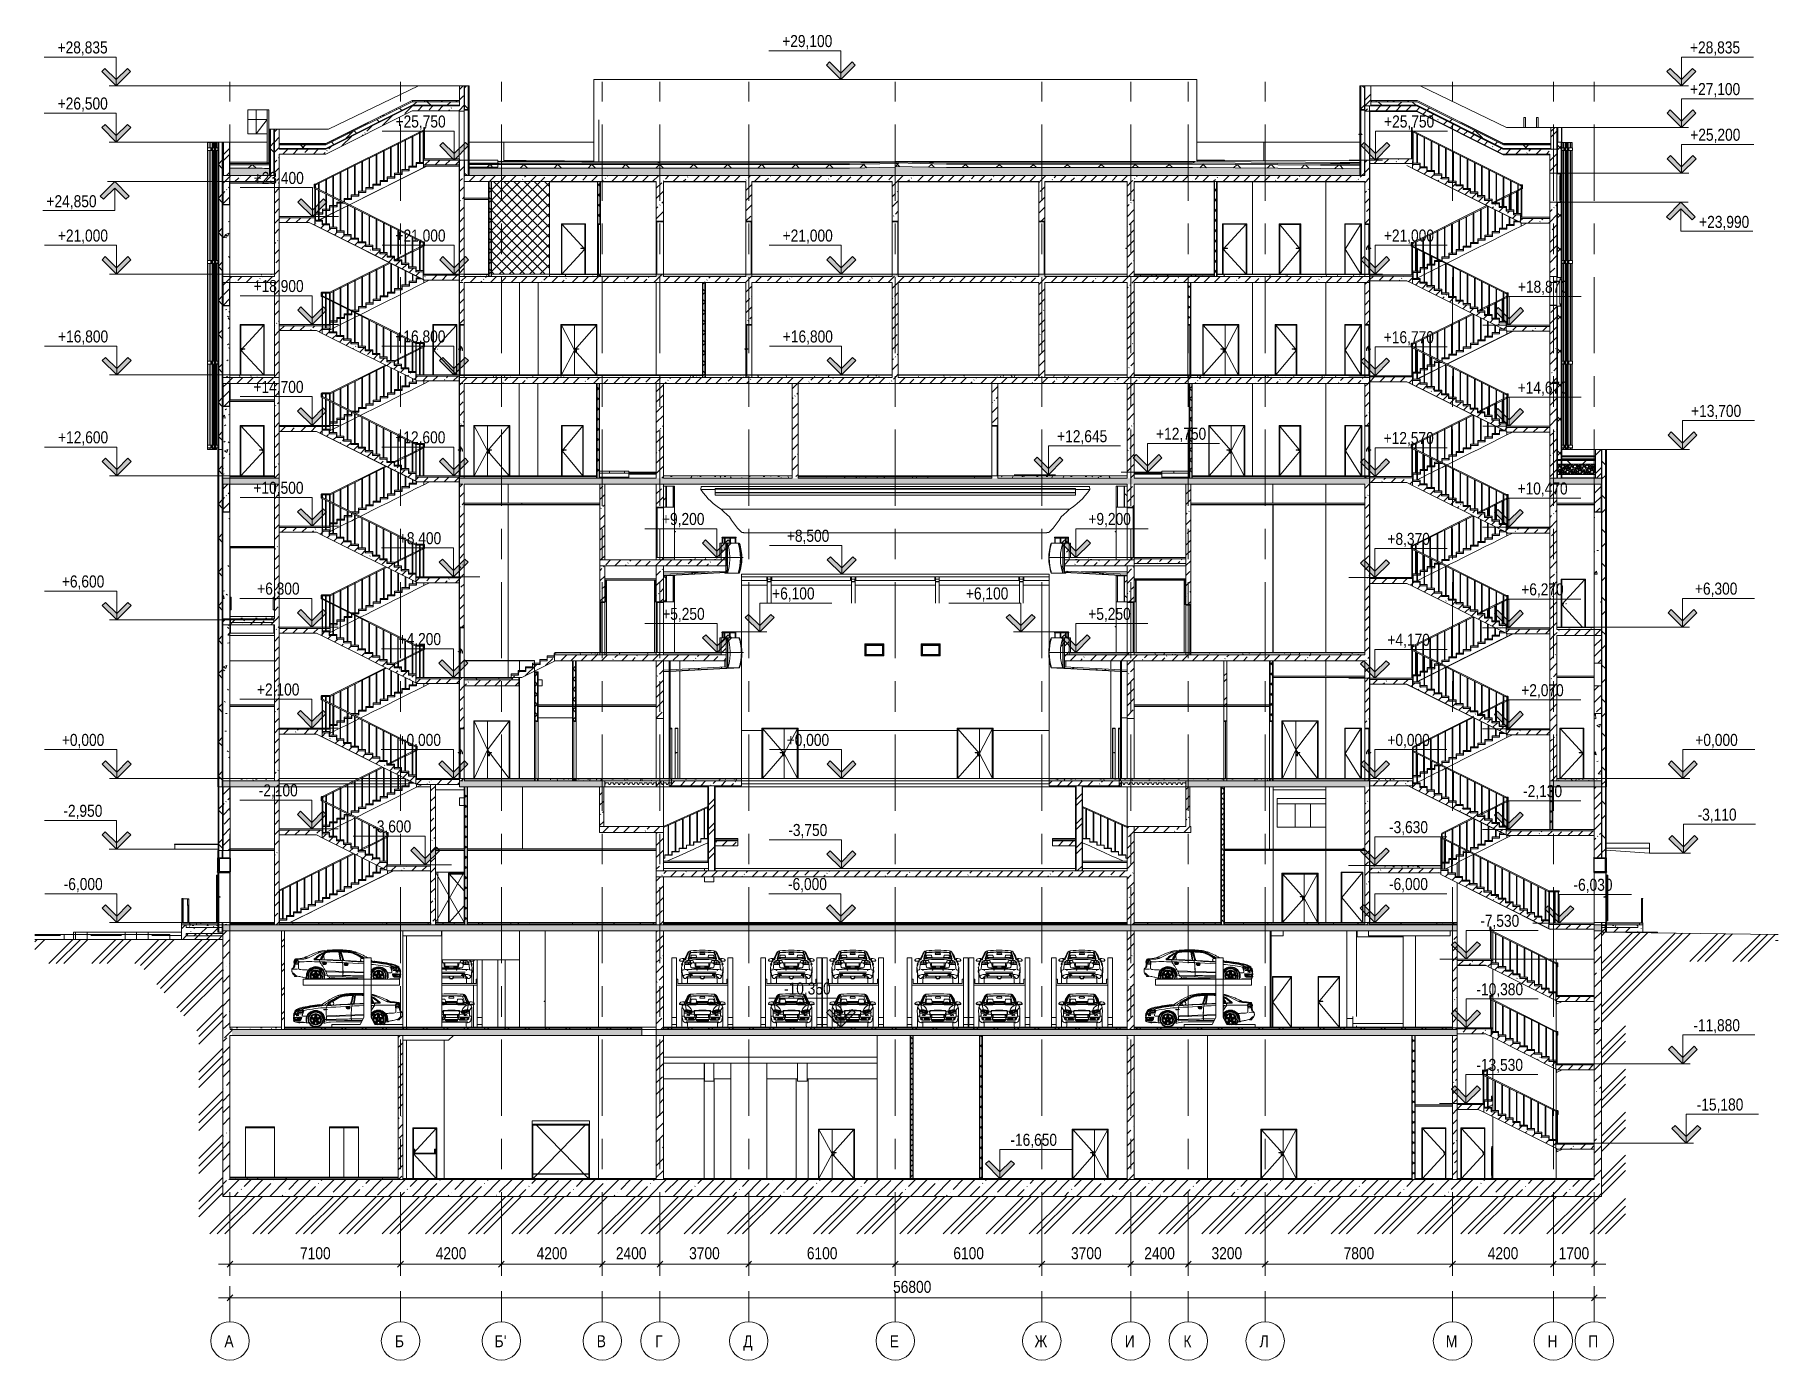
# Model space of a CAD drawing. Header units: millimetres. Extents: x -39507 to 33074, y -24219 to 30962.
import ezdxf

# ---------------------------------------------------------------- set-up
doc = ezdxf.new("R2010")
doc.units = ezdxf.units.MM
doc.linetypes.add('Осевые', pattern=[6350, 1270, -952.5, 3175, -952.5])
for name, color, linetype, lineweight in [('Балясины', 7, 'Continuous', 9), ('Верхние поручни', 7, 'Continuous', 9), ('Внутренние кромки', 7, 'Continuous', 9), ('Высотные отметки', 7, 'Continuous', 9), ('Двери', 7, 'Continuous', 9), ('Каркас несущий', 7, 'Continuous', 9), ('Каркас несущий-1', 7, 'Continuous', 25), ('Каркас_Импост', 7, 'Continuous', 9), ('Лестницы', 7, 'Continuous', 9), ('Лестницы-1', 7, 'Continuous', 18), ('Мебель', 7, 'Continuous', 9), ('Обобщенные модели', 7, 'Continuous', 9), ('Обобщенные модели-1', 7, 'Continuous', 18), ('Общие ребра', 7, 'Continuous', 9), ('Ограждение', 7, 'Continuous', 9), ('Окна', 7, 'Continuous', 9), ('Окна-1', 7, 'Continuous', 18), ('Основа _2_-1', 7, 'Continuous', 9), ('Остекление', 7, 'Continuous', 9), ('Отделка 1 _4_-1', 7, 'Continuous', 9), ('Отделка 2 _5_-1', 7, 'Continuous', 9), ('Отметка проема', 7, 'Continuous', 9), ('Пандус', 7, 'Continuous', 9), ('Пандус-2', 7, 'Continuous', 18), ('Панель', 7, 'Continuous', 9), ('Перекрытия', 7, 'Continuous', 9), ('Поручни', 7, 'Continuous', 9), ('Потолки', 7, 'Continuous', 9), ('Проступи_подступенки', 7, 'Continuous', 18), ('Проступи_подступенки-1', 7, 'Continuous', 9), ('Размеры', 7, 'Continuous', 9), ('Размеры-200', 7, 'Continuous', 9), ('Специальное оборудование', 7, 'Continuous', 9), ('Стены', 7, 'Continuous', 9), ('Стены-1', 7, 'Continuous', 18), ('Структура _1_', 7, 'Continuous', 18), ('Термическая_воздушная прослойка _3_-1', 7, 'Continuous', 9), ('Фундамент несущей конструкции', 7, 'Continuous', 9), ('Фундамент несущей конструкции-1', 7, 'Continuous', 18), ('Черная _3 сплошная', 7, 'Continuous', 18), ('Штриховка разреза-2', 7, 'Continuous', 9), ('Элементы узлов', 7, 'Continuous', 9)]:
    doc.layers.add(name, color=color, linetype=linetype, lineweight=lineweight)
for name, color, linetype, lineweight, true_color in [('Окна-2', 7, 'Continuous', 9, 0x804000), ('Оси-1', 7, 'Continuous', 18, 0xaaaaaa), ('Оси-2', 7, 'Continuous', 9, 0xaaaaaa), ('Оси-3', 7, 'Осевые', 9, 0xaaaaaa), ('Пандус-1', 7, 'Continuous', 9, 0x008040), ('Парковка-1', 7, 'Continuous', 9, 0xaaaaaa), ('Перекрытия-1', 7, 'Continuous', 9, 0x7f7f7f), ('Стены-2', 7, 'Continuous', 9, 0x7f7f7f), ('Штриховка разреза-1', 7, 'Continuous', 18, 0x787878), ('Элементы узлов-1', 7, 'Continuous', 9, 0xaaaaaa), ('Элементы узлов-2', 7, 'Continuous', 9, 0x585858)]:
    doc.layers.add(name, color=color, linetype=linetype, lineweight=lineweight, true_color=true_color)
doc.styles.add('Arial Narrow', font='ARIALN.TTF', dxfattribs={"height": 500})
doc.dimstyles.new('Диагональ_-_2_5_мм_Arial_narrow', dxfattribs={"dimscale": 304.8, "dimtxt": 511.715487, "dimasz": 0.787402, "dimexe": 1.574803, "dimexo": 0.0625, "dimgap": 0.19685, "dimtad": 1, "dimdec": 0, "dimzin": 0, "dimdsep": 46, "dimtxsty": 'Arial Narrow', "dimblk1": 'OBLIQUE', "dimblk2": 'OBLIQUE', "dimsah": 1, "dimcen": 0.09, "dimdle": 1.574803, "dimazin": 0, "dimtfac": 1, "dimtdec": 4, "dimtix": 1, "dimtmove": 0, "dimatfit": 3, "dimfxl": 1.574803, "dimfxlon": 1, "dimtvp": 1, "dimtolj": 1, "dimtzin": 0, "dimarcsym": 2})
pattern_1 = [(45, (-2885.9, 6475), (-493.914, 493.914), []), (45, (-2392, 6475), (-493.914, 493.914), [873.125, -174.625, 6.706, -167.919])]
pattern_2 = [(45, (-2885.9, 6475), (-424.264, 424.264), [600, -100, 20, -100]), (45, (-2885.9, 6899), (-424.264, 424.264), [])]
pattern_3 = [(0, (-2885.9, 6475), (812.8, 203.2), [67.056, -542.544, 67.056, -542.544, -3251.2]), (0, (-2885.9, 6475), (812.8, 203.2), [-1219.2, 67.056, -1152.144, 67.056, -542.544, -1422.4]), (0, (-2885.9, 6475), (812.8, 203.2), [-3048, 67.056, -339.344, 67.056, -948.944]), (120, (-2581.1, 6576.6), (-582.3764, 602.3054), [67.056, -542.544, 67.056, -3793.744]), (120, (-2581.1, 6576.6), (-582.3764, 602.3054), [-676.656, -542.544, 67.056, -1152.144, -2032]), (120, (-2581.1, 6576.6), (-582.3764, 602.3054), [-2438.4, 67.056, -542.544, 67.056, -1355.344]), (120, (-2581.1, 6576.6), (-582.3764, 602.3054), [-3115.056, -339.344, 67.056, -948.944]), (240, (-2479.5, 6983), (-230.4236, -805.5054), [67.056, -542.544, 67.056, -542.544, -3251.2]), (240, (-2479.5, 6983), (-230.4236, -805.5054), [-1219.2, 67.056, -1152.144, 67.056, -542.544, -1422.4]), (240, (-2479.5, 6983), (-230.4236, -805.5054), [-3048, 67.056, -339.344, 67.056, -948.944])]
pattern_4 = [(45, (-2885.9, 6475), (-707.107, 707.107), []), (135, (-2885.9, 6475), (-707.107, -707.107), [])]
pattern_5 = [(45, (-2885.9, 6475), (-502.894, 502.894), []), (45, (-2885.9, 7237), (-502.894, 502.894), [])]
pattern_6 = [(45, (-2885.9, 6475), (-212.132, 212.132), []), (135, (-2885.9, 6475), (-212.132, -212.132), [])]
pattern_7 = [(50, (-2885.9, 6475), (1457.472, -127.512), [152.4, -1676.4]), (355, (-2885.9, 6475), (-281.94, 1528.454), [121.92, -1341.12]), (100.451, (-2764.4, 6464.4), (1175.54, 1400.93), [129.52, -1424.72]), (46.184, (-2885.9, 6881.4), (2168.63, -336.34), [228.6, -2514.6]), (96.636, (-2705.2, 6853.4), (1899.22, 1979.42), [194.28, -2137.08]), (351.184, (-2886, 6881.4), (1899.24, 1979.4), [182.88, -2011.68]), (21, (-2682.7, 6779.8), (1212.915, -818.12), [152.4, -1676.4]), (326, (-2682.7, 6779.8), (494.42, 1473.504), [121.92, -1341.12]), (71.451, (-2581.6, 6711.6), (1707.34, 655.37), [129.52, -1424.72]), (37.5, (-2885.9, 6475), (24.709, 676.44), [67.056, -1257.808, 67.056, -1294.384, -1346.2]), (37.5, (-2885.9, 6475), (24.709, 676.44), [-2686.304, 67.056, -1279.144]), (7.5, (-2885.9, 6475), (534.558, 801.444), [67.056, -709.168, 67.056, -1227.328, -513.08]), (7.5, (-2885.9, 6475), (534.558, 801.444), [-2070.608, 67.056, -446.024]), (327.5, (-3339.03, 6475), (1084.7275, -45.831), [67.056, -440.944, 67.056, -1517.904, -2103.12]), (327.5, (-3339.03, 6475), (1084.7275, -45.831), [-2092.96, 67.056, -2036.064]), (317.5, (-3542.2, 6475), (1185.035, 203.414), [67.056, -593.344, 67.056, -985.52, -1493.52]), (317.5, (-3542.2, 6475), (1185.035, 203.414), [-1712.976, 67.056, -1426.464])]
pattern_8 = [(0, (-2885.9, 6475), (1270, 1270), [1270, -1270]), (0, (-2885.9, 6951.2), (1270, 1270), [1270, -1270]), (0, (-2885.9, 7427.5), (1270, 1270), [1270, -1270]), (90, (-2727.1, 7586.2), (-1270, 1270), [1270, -1270]), (90, (-2250.9, 7586.2), (-1270, 1270), [1270, -1270]), (90, (-1774.6, 7586.2), (-1270, 1270), [1270, -1270])]
pattern_9 = [(8.1301, (-2835.1, 6861.08), (3047.99992, 507.99981), [35.921, -3556.181]), (45.0001, (-2799.54, 6866.16), (-0.0009, 507.9997), [35.921, -682.5]), (71.5651, (-2774.14, 6891.56), (-0.00075, 508), [32.129, -1574.308]), (116.5651, (-2763.98, 6922.04), (-508.0011, 507.9998), [34.078, -1101.845]), (141.3401, (-2779.22, 6952.52), (-2031.99686, 1524.00304), [32.528, -3220.259]), (165.9641, (-2804.62, 6972.84), (-508.00057, -0.0028), [20.945, -2073.593]), (191.3101, (-2824.94, 6977.92), (-2031.99858, -508.00596), [25.903, -2564.399]), (218.6601, (-2850.34, 6972.84), (-507.99802, -508.00273), [32.528, -3220.259]), (258.6901, (-2875.74, 6952.52), (0.0003, -508.00002), [25.903, -2564.399]), (270.0001, (-2880.8, 6927.1), (508.001, -507.999), [30.48, -477.52]), (306.8701, (-2880.82, 6896.64), (508.0018, -507.9982), [25.4, -2514.6]), (333.4351, (-2865.58, 6876.32), (508.0002, 0.0018), [34.078, -1101.845]), (333.4351, (-2484.58, 6800.12), (508.0002, 0.0018), [34.078, -1101.845]), (300.9641, (-2499.82, 6825.52), (1016.00894, -1523.99413), [29.621, -2932.502]), (270.0001, (-2499.8, 6850.9), (508.001, -507.999), [25.4, -482.6]), (258.6901, (-2494.74, 6876.32), (0.0003, -508.00002), [25.903, -2564.399]), (218.6601, (-2469.34, 6896.64), (-507.99802, -508.00273), [32.528, -3220.259]), (191.3101, (-2443.94, 6901.72), (-2031.99858, -508.00596), [25.903, -2564.399]), (8.1301, (-2454.1, 6784.88), (3047.99992, 507.99981), [35.921, -3556.181]), (165.9641, (-2423.62, 6896.64), (-508.00057, -0.0028), [20.945, -2073.593]), (149.0361, (-2398.22, 6881.4), (-1015.99888, 508.00296), [29.621, -2932.502]), (113.1991, (-2382.98, 6845.84), (-508.00828, 1015.99542), [38.688, -3830.124]), (71.5651, (-2393.14, 6815.36), (-0.00075, 508), [32.129, -1574.308]), (45.0001, (-2418.54, 6789.96), (-0.0009, 507.9997), [35.921, -682.5]), (333.4351, (-2662.38, 6652.8), (508.0002, 0.0018), [34.078, -1101.845]), (306.8701, (-2677.62, 6673.12), (508.0018, -507.9982), [25.4, -2514.6]), (270.0001, (-2677.6, 6698.5), (508.001, -507.999), [25.4, -482.6]), (248.1981, (-2667.46, 6723.92), (-508.01328, -1523.99562), [27.357, -2708.307]), (225.0001, (-2647.14, 6744.24), (0.0009, -507.9997), [28.737, -689.684]), (201.8011, (-2621.74, 6754.4), (-1016.00303, -507.99438), [27.357, -2708.307]), (8.1301, (-2631.9, 6637.56), (3047.99992, 507.99981), [35.921, -3556.181]), (168.6901, (-2596.34, 6749.32), (-508.00002, -0.0003), [25.903, -2564.399]), (135.0001, (-2576, 6729), (-507.9997, -0.0009), [28.737, -689.684]), (116.5651, (-2560.78, 6698.52), (-508.0011, 507.9998), [34.078, -1101.845]), (80.5381, (-2565.86, 6668.04), (-0.00407, 507.99994), [30.901, -3059.143]), (39.8051, (-2596.34, 6642.64), (508.00394, 507.99597), [39.676, -3927.931]), (333.4351, (-2723.34, 6525.8), (508.0002, 0.0018), [34.078, -1101.845]), (306.8701, (-2738.58, 6546.12), (508.0018, -507.9982), [25.4, -2514.6]), (270.0001, (-2738.6, 6576.6), (508.001, -507.999), [30.48, -477.52]), (258.6901, (-2733.5, 6602), (0.0003, -508.00002), [25.903, -2564.399]), (218.6601, (-2708.1, 6622.32), (-507.99802, -508.00273), [32.528, -3220.259]), (191.3101, (-2682.7, 6627.4), (-2031.99858, -508.00596), [25.903, -2564.399]), (8.1301, (-2692.86, 6510.56), (3047.99992, 507.99981), [35.921, -3556.181]), (165.9641, (-2662.38, 6622.32), (-508.00057, -0.0028), [20.945, -2073.592]), (141.3401, (-2636.98, 6602), (-2031.99686, 1524.00304), [32.528, -3220.259]), (108.4351, (-2626.82, 6571.52), (-508.003, 1015.9986), [32.129, -1574.308]), (80.5381, (-2631.9, 6541.04), (-0.00407, 507.99994), [30.901, -3059.143]), (45.0001, (-2657.3, 6515.64), (-0.0009, 507.9997), [35.921, -682.5]), (45.0001, (-2758.9, 6957.6), (-0.0009, 507.9997), [14.368, -704.052]), (26.5651, (-2748.74, 6967.76), (507.9998, 508.0011), [11.359, -1124.563]), (0.0001, (-2738.6, 6972.84), (507.999, 508.001), [15.24, -492.76]), (341.5651, (-2723.34, 6972.84), (508, 0.00075), [16.064, -1590.373]), (315.0001, (-2708.1, 6967.76), (507.9997, 0.0009), [14.368, -704.052]), (296.5651, (-2697.94, 6957.6), (508.0011, -507.9998), [11.359, -1124.563]), (270.0001, (-2692.86, 6947.44), (508.001, -507.999), [15.24, -492.76]), (225.0001, (-2692.86, 6932.2), (0.0009, -507.9997), [21.552, -696.868]), (180.0001, (-2718.26, 6916.96), (-507.999, -508.001), [15.24, -492.76]), (146.3101, (-2733.5, 6916.96), (-1016.00174, 507.997), [18.316, -1813.304]), (135.0001, (-2748.74, 6927.12), (-507.9997, -0.0009), [14.368, -704.052]), (90.0001, (-2758.9, 6937.3), (-508.001, 507.999), [10.16, -497.84]), (90.0001, (-2758.9, 6947.44), (-508.001, 507.999), [10.16, -497.84]), (0.0001, (-2718.26, 6916.96), (507.999, 508.001), [10.16, -497.84]), (18.4351, (-2398.22, 6642.64), (1015.9986, 508.003), [16.064, -1590.373]), (116.5651, (-2428.7, 6652.8), (-508.0011, 507.9998), [11.359, -1124.563]), (161.5651, (-2413.46, 6647.72), (-508, -0.00075), [16.064, -1590.373]), (161.5651, (-2398.22, 6642.64), (-508, -0.00075), [16.064, -1590.373]), (225.0001, (-2377.9, 6652.8), (0.0009, -507.9997), [7.184, -711.236]), (315.0001, (-2382.98, 6693.44), (507.9997, 0.0009), [7.184, -711.236]), (333.4351, (-2403.3, 6703.6), (508.0002, 0.0018), [22.718, -1113.204]), (18.4351, (-2418.54, 6698.52), (1015.9986, 508.003), [16.064, -1590.373]), (26.5651, (-2428.7, 6693.44), (507.9998, 508.0011), [11.359, -1124.563]), (45.0001, (-2433.78, 6688.36), (-0.0009, 507.9997), [7.184, -711.236]), (63.4351, (-2438.86, 6678.2), (-0.0018, 508.0002), [11.359, -1124.563]), (108.4351, (-2433.78, 6662.96), (-508.003, 1015.9986), [16.064, -1590.373]), (116.5651, (-2657.3, 6942.36), (-508.0011, 507.9998), [11.359, -1124.563]), (71.5651, (-2662.38, 6952.52), (-0.00075, 508), [16.064, -1590.373]), (45.0001, (-2657.3, 6967.76), (-0.0009, 507.9997), [7.184, -711.236]), (18.4351, (-2652.22, 6972.84), (1015.9986, 508.003), [16.064, -1590.373]), (26.5651, (-2636.98, 6977.92), (507.9998, 508.0011), [11.359, -1124.563]), (333.4351, (-2626.82, 6983), (508.0002, 0.0018), [22.718, -1113.204]), (333.4351, (-2606.5, 6972.84), (508.0002, 0.0018), [11.359, -1124.563]), (288.4351, (-2596.34, 6967.76), (508.003, -1015.9986), [16.064, -1590.373]), (251.5651, (-2591.26, 6952.52), (0.00075, -508), [16.064, -1590.373]), (225.0001, (-2596.34, 6937.28), (0.0009, -507.9997), [14.368, -704.052]), (180.0001, (-2621.74, 6922.04), (-507.999, -508.001), [10.16, -497.84]), (153.4351, (-2631.9, 6922.04), (-508.0002, -0.0018), [22.718, -1113.204]), (116.5651, (-2652.22, 6932.2), (-508.0011, 507.9998), [11.359, -1124.563]), (18.4351, (-2621.74, 6922.04), (1015.9986, 508.003), [16.064, -1590.373]), (108.4351, (-2647.14, 6871.24), (-508.003, 1015.9986), [16.064, -1590.373]), (63.4351, (-2652.22, 6886.48), (-0.0018, 508.0002), [11.359, -1124.563]), (45.0001, (-2647.14, 6896.64), (-0.0009, 507.9997), [7.184, -711.236]), (26.5651, (-2642.06, 6901.72), (507.9998, 508.0011), [11.359, -1124.563]), (18.4351, (-2631.9, 6906.8), (1015.9986, 508.003), [16.064, -1590.373]), (333.4351, (-2616.66, 6911.88), (508.0002, 0.0018), [22.718, -1113.204]), (315.0001, (-2596.34, 6901.72), (507.9997, 0.0009), [7.184, -711.236]), (288.4351, (-2591.26, 6896.64), (508.003, -1015.9986), [16.064, -1590.373]), (270.0001, (-2586.2, 6881.4), (508.001, -507.999), [15.24, -492.76]), (213.6901, (-2586.18, 6866.16), (-507.9994, -508.0003), [18.316, -1813.304]), (161.5651, (-2611.58, 6850.92), (-508, -0.00075), [16.064, -1590.373]), (161.5651, (-2626.82, 6856), (-508, -0.00075), [16.064, -1590.373]), (116.5651, (-2642.06, 6861.08), (-508.0011, 507.9998), [11.359, -1124.563]), (26.5651, (-2611.58, 6850.92), (507.9998, 508.0011), [11.359, -1124.563]), (90.0001, (-2586.2, 6820.44), (-508.001, 507.999), [10.16, -497.84]), (90.0001, (-2586.2, 6830.6), (-508.001, 507.999), [10.16, -497.84]), (45.0001, (-2586.18, 6840.76), (-0.0009, 507.9997), [14.368, -704.052]), (26.5651, (-2576.02, 6850.92), (507.9998, 508.0011), [11.359, -1124.563]), (0.0001, (-2565.86, 6856), (507.999, 508.001), [10.16, -497.84]), (345.9641, (-2555.7, 6856), (508.00057, 0.0028), [20.945, -2073.593]), (315.0001, (-2535.38, 6850.92), (507.9997, 0.0009), [14.368, -704.052]), (296.5651, (-2525.22, 6840.76), (508.0011, -507.9998), [11.359, -1124.563]), (251.5651, (-2520.14, 6830.6), (0.00075, -508), [16.064, -1590.373]), (236.3101, (-2525.22, 6815.36), (-507.997, -1016.00174), [18.316, -1813.304]), (180.0001, (-2550.6, 6800.1), (-507.999, -508.001), [10.16, -497.84]), (153.4351, (-2560.78, 6800.12), (-508.0002, -0.0018), [22.718, -1113.204]), (116.5651, (-2581.1, 6810.28), (-508.0011, 507.9998), [11.359, -1124.563]), (0.0001, (-2550.6, 6800.1), (507.999, 508.001), [15.24, -492.76]), (108.4351, (-2560.78, 6729), (-508.003, 1015.9986), [16.064, -1590.373]), (63.4351, (-2565.86, 6744.24), (-0.0018, 508.0002), [11.359, -1124.563]), (45.0001, (-2560.78, 6754.4), (-0.0009, 507.9997), [7.184, -711.236]), (18.4351, (-2555.7, 6759.48), (1015.9986, 508.003), [16.064, -1590.373]), (26.5651, (-2540.46, 6764.56), (507.9998, 508.0011), [11.359, -1124.563]), (333.4351, (-2530.3, 6769.64), (508.0002, 0.0018), [22.718, -1113.204]), (333.4351, (-2509.98, 6759.48), (508.0002, 0.0018), [11.359, -1124.563]), (296.5651, (-2499.82, 6754.4), (508.0011, -507.9998), [11.359, -1124.563]), (255.9641, (-2494.74, 6744.24), (0.0028, -508.00057), [20.945, -2073.593]), (225.0001, (-2499.8, 6723.92), (0.0009, -507.9997), [14.368, -704.052]), (153.4351, (-2525.22, 6708.68), (-508.0002, -0.0018), [11.359, -1124.563]), (165.9641, (-2535.38, 6713.76), (-508.00057, -0.0028), [20.945, -2073.593]), (116.5651, (-2555.7, 6718.84), (-508.0011, 507.9998), [11.359, -1124.563]), (18.4351, (-2525.22, 6708.68), (1015.9986, 508.003), [16.064, -1590.373]), (90.0001, (-2469.34, 6729), (-508.001, 507.999), [15.24, -492.76]), (90.0001, (-2469.34, 6744.24), (-508.001, 507.999), [10.16, -497.84]), (26.5651, (-2469.34, 6754.4), (507.9998, 508.0011), [11.359, -1124.563]), (26.5651, (-2459.18, 6759.48), (507.9998, 508.0011), [11.359, -1124.563]), (18.4351, (-2449.02, 6764.56), (1015.9986, 508.003), [16.064, -1590.373]), (326.3101, (-2433.78, 6769.64), (1016.00174, -507.997), [18.316, -1813.304]), (333.4351, (-2418.54, 6759.48), (508.0002, 0.0018), [11.359, -1124.563]), (296.5651, (-2408.38, 6754.4), (508.0011, -507.9998), [11.359, -1124.563]), (270.0001, (-2403.3, 6744.24), (508.001, -507.999), [20.32, -487.68]), (213.6901, (-2403.3, 6723.92), (-507.9994, -508.0003), [18.316, -1813.304]), (161.5651, (-2428.7, 6708.68), (-508, -0.00075), [16.064, -1590.373]), (161.5651, (-2443.94, 6713.76), (-508, -0.00075), [16.064, -1590.373]), (135.0001, (-2459.18, 6718.84), (-507.9997, -0.0009), [14.368, -704.052]), (26.5651, (-2428.7, 6708.68), (507.9998, 508.0011), [11.359, -1124.563]), (116.5651, (-2459.18, 6937.28), (-508.0011, 507.9998), [11.359, -1124.563]), (63.4351, (-2464.26, 6947.44), (-0.0018, 508.0002), [11.359, -1124.563]), (45.0001, (-2459.18, 6957.6), (-0.0009, 507.9997), [14.368, -704.052]), (26.5651, (-2449.02, 6967.76), (507.9998, 508.0011), [11.359, -1124.563]), (0.0001, (-2438.86, 6972.84), (507.999, 508.001), [10.16, -497.84]), (345.9641, (-2428.7, 6972.84), (508.00057, 0.0028), [20.945, -2073.592]), (315.0001, (-2408.38, 6967.76), (507.9997, 0.0009), [14.368, -704.052]), (296.5651, (-2398.22, 6957.6), (508.0011, -507.9998), [11.359, -1124.563]), (251.5651, (-2393.14, 6947.44), (0.00075, -508), [16.064, -1590.373]), (225.0001, (-2398.2, 6932.2), (0.0009, -507.9997), [14.368, -704.052]), (180.0001, (-2423.6, 6916.96), (-507.999, -508.001), [10.16, -497.84]), (153.4351, (-2433.78, 6916.96), (-508.0002, -0.0018), [22.718, -1113.204]), (116.5651, (-2454.1, 6927.12), (-508.0011, 507.9998), [11.359, -1124.563]), (18.4351, (-2423.62, 6916.96), (1015.9986, 508.003), [16.064, -1590.373]), (116.5651, (-2718.26, 6861.08), (-508.0011, 507.9998), [11.359, -1124.563]), (63.4351, (-2723.34, 6871.24), (-0.0018, 508.0002), [11.359, -1124.563]), (63.4351, (-2718.26, 6881.4), (-0.0018, 508.0002), [11.359, -1124.563]), (26.5651, (-2713.18, 6891.56), (507.9998, 508.0011), [11.359, -1124.563]), (0.0001, (-2703, 6896.64), (507.999, 508.001), [15.24, -492.76]), (345.9641, (-2687.78, 6896.64), (508.00057, 0.0028), [20.945, -2073.593]), (315.0001, (-2667.46, 6891.56), (507.9997, 0.0009), [14.368, -704.052]), (296.5651, (-2657.3, 6881.4), (508.0011, -507.9998), [11.359, -1124.563]), (251.5651, (-2652.22, 6871.24), (0.00075, -508), [16.064, -1590.373]), (236.3101, (-2657.3, 6856), (-507.997, -1016.00174), [18.316, -1813.304]), (180.0001, (-2682.7, 6840.76), (-507.999, -508.001), [10.16, -497.84]), (153.4351, (-2692.86, 6840.76), (-508.0002, -0.0018), [22.718, -1113.204]), (116.5651, (-2713.18, 6850.92), (-508.0011, 507.9998), [11.359, -1124.563]), (0.0001, (-2682.7, 6840.76), (507.999, 508.001), [15.24, -492.76]), (90.0001, (-2662.4, 6789.96), (-508.001, 507.999), [10.16, -497.84]), (90.0001, (-2662.4, 6800.1), (-508.001, 507.999), [10.16, -497.84]), (45.0001, (-2662.38, 6810.28), (-0.0009, 507.9997), [14.368, -704.052]), (26.5651, (-2652.22, 6820.44), (507.9998, 508.0011), [11.359, -1124.563]), (0.0001, (-2642.06, 6825.5), (507.999, 508.001), [10.16, -497.84]), (345.9641, (-2631.9, 6825.52), (508.00057, 0.0028), [20.945, -2073.593]), (315.0001, (-2611.58, 6820.44), (507.9997, 0.0009), [14.368, -704.052]), (296.5651, (-2601.42, 6810.28), (508.0011, -507.9998), [11.359, -1124.563]), (270.0001, (-2596.34, 6800.1), (508.001, -507.999), [15.24, -492.76]), (225.0001, (-2596.34, 6784.88), (0.0009, -507.9997), [21.552, -696.868]), (180.0001, (-2621.74, 6769.64), (-507.999, -508.001), [15.24, -492.76]), (146.3101, (-2636.98, 6769.64), (-1016.00174, 507.997), [18.316, -1813.304]), (135.0001, (-2652.2, 6779.8), (-507.9997, -0.0009), [14.368, -704.052]), (0.0001, (-2621.74, 6769.64), (507.999, 508.001), [10.16, -497.84]), (90.0001, (-2799.54, 6835.7), (-508.001, 507.999), [10.16, -497.84]), (90.0001, (-2799.54, 6845.84), (-508.001, 507.999), [10.16, -497.84]), (45.0001, (-2799.54, 6856), (-0.0009, 507.9997), [14.368, -704.052]), (26.5651, (-2789.38, 6866.16), (507.9998, 508.0011), [11.359, -1124.563]), (0.0001, (-2779.2, 6871.24), (507.999, 508.001), [10.16, -497.84]), (345.9641, (-2769.06, 6871.24), (508.00057, 0.0028), [20.945, -2073.592]), (315.0001, (-2748.74, 6866.16), (507.9997, 0.0009), [14.368, -704.052]), (296.5651, (-2738.58, 6856), (508.0011, -507.9998), [11.359, -1124.563]), (270.0001, (-2733.5, 6845.84), (508.001, -507.999), [15.24, -492.76]), (213.6901, (-2733.5, 6830.6), (-507.9994, -508.0003), [18.316, -1813.304]), (180.0001, (-2758.9, 6815.36), (-507.999, -508.001), [15.24, -492.76]), (146.3101, (-2774.14, 6815.36), (-1016.00174, 507.997), [18.316, -1813.304]), (135.0001, (-2789.38, 6825.52), (-507.9997, -0.0009), [14.368, -704.052]), (26.5651, (-2758.9, 6815.36), (507.9998, 508.0011), [11.359, -1124.563]), (90.0001, (-2870.66, 6779.8), (-508.001, 507.999), [15.24, -492.76]), (90.0001, (-2870.66, 6795.04), (-508.001, 507.999), [10.16, -497.84]), (26.5651, (-2870.66, 6805.2), (507.9998, 508.0011), [11.359, -1124.563]), (26.5651, (-2860.5, 6810.28), (507.9998, 508.0011), [11.359, -1124.563]), (18.4351, (-2850.34, 6815.36), (1015.9986, 508.003), [16.064, -1590.373]), (326.3101, (-2835.1, 6820.44), (1016.00174, -507.997), [18.316, -1813.304]), (333.4351, (-2819.86, 6810.28), (508.0002, 0.0018), [11.359, -1124.563]), (288.4351, (-2809.7, 6805.2), (508.003, -1015.9986), [16.064, -1590.373]), (270.0001, (-2804.6, 6789.96), (508.001, -507.999), [15.24, -492.76]), (213.6901, (-2804.62, 6774.72), (-507.9994, -508.0003), [18.316, -1813.304]), (161.5651, (-2830.02, 6759.48), (-508, -0.00075), [16.064, -1590.373]), (161.5651, (-2845.26, 6764.56), (-508, -0.00075), [16.064, -1590.373]), (135.0001, (-2860.5, 6769.64), (-507.9997, -0.0009), [14.368, -704.052]), (26.5651, (-2830.02, 6759.48), (507.9998, 508.0011), [11.359, -1124.563]), (90.0001, (-2855.4, 6708.7), (-508.001, 507.999), [10.16, -497.84]), (90.0001, (-2855.4, 6718.84), (-508.001, 507.999), [10.16, -497.84]), (45.0001, (-2855.4, 6729), (-0.0009, 507.9997), [14.368, -704.052]), (26.5651, (-2845.26, 6739.16), (507.9998, 508.0011), [11.359, -1124.563]), (0.0001, (-2835.1, 6744.24), (507.999, 508.001), [10.16, -497.84]), (345.9641, (-2824.94, 6744.24), (508.00057, 0.0028), [20.945, -2073.592]), (315.0001, (-2804.6, 6739.16), (507.9997, 0.0009), [14.368, -704.052]), (296.5651, (-2794.46, 6729), (508.0011, -507.9998), [11.359, -1124.563]), (270.0001, (-2789.4, 6718.84), (508.001, -507.999), [20.32, -487.68]), (213.6901, (-2789.38, 6698.52), (-507.9994, -508.0003), [18.316, -1813.304]), (180.0001, (-2814.8, 6688.36), (-507.999, -508.001), [15.24, -492.76]), (146.3101, (-2830.02, 6688.36), (-1016.00174, 507.997), [18.316, -1813.304]), (135.0001, (-2845.26, 6698.52), (-507.9997, -0.0009), [14.368, -704.052]), (0.0001, (-2814.8, 6688.36), (507.999, 508.001), [10.16, -497.84]), (90.0001, (-2870.66, 6637.56), (-508.001, 507.999), [10.16, -497.84]), (90.0001, (-2870.66, 6647.7), (-508.001, 507.999), [10.16, -497.84]), (45.0001, (-2870.66, 6657.88), (-0.0009, 507.9997), [14.368, -704.052]), (26.5651, (-2860.5, 6668.04), (507.9998, 508.0011), [11.359, -1124.563]), (0.0001, (-2850.34, 6673.1), (507.999, 508.001), [10.16, -497.84]), (345.9641, (-2840.18, 6673.12), (508.00057, 0.0028), [20.945, -2073.592]), (315.0001, (-2819.86, 6668.04), (507.9997, 0.0009), [14.368, -704.052]), (296.5651, (-2809.7, 6657.88), (508.0011, -507.9998), [11.359, -1124.563]), (270.0001, (-2804.6, 6647.7), (508.001, -507.999), [15.24, -492.76]), (225.0001, (-2804.6, 6632.48), (0.0009, -507.9997), [21.552, -696.868]), (180.0001, (-2830, 6617.24), (-507.999, -508.001), [15.24, -492.76]), (146.3101, (-2845.26, 6617.24), (-1016.00174, 507.997), [18.316, -1813.304]), (135.0001, (-2860.5, 6627.4), (-507.9997, -0.0009), [14.368, -704.052]), (0.0001, (-2830, 6617.24), (507.999, 508.001), [10.16, -497.84]), (116.5651, (-2784.3, 6632.48), (-508.0011, 507.9998), [11.359, -1124.563]), (63.4351, (-2789.38, 6642.64), (-0.0018, 508.0002), [11.359, -1124.563]), (63.4351, (-2784.3, 6652.8), (-0.0018, 508.0002), [11.359, -1124.563]), (26.5651, (-2779.22, 6662.96), (507.9998, 508.0011), [11.359, -1124.563]), (0.0001, (-2769.06, 6668.04), (507.999, 508.001), [15.24, -492.76]), (345.9641, (-2753.82, 6668.04), (508.00057, 0.0028), [20.945, -2073.592]), (296.5651, (-2733.5, 6662.96), (508.0011, -507.9998), [11.359, -1124.563]), (296.5651, (-2728.42, 6652.8), (508.0011, -507.9998), [11.359, -1124.563]), (270.0001, (-2723.34, 6642.64), (508.001, -507.999), [15.24, -492.76]), (225.0001, (-2723.34, 6627.4), (0.0009, -507.9997), [21.552, -696.868]), (180.0001, (-2748.74, 6612.16), (-507.999, -508.001), [15.24, -492.76]), (146.3101, (-2763.98, 6612.16), (-1016.00174, 507.997), [18.316, -1813.304]), (116.5651, (-2779.22, 6622.32), (-508.0011, 507.9998), [11.359, -1124.563]), (0.0001, (-2748.74, 6612.16), (507.999, 508.001), [10.16, -497.84]), (116.5651, (-2789.38, 6505.48), (-508.0011, 507.9998), [11.359, -1124.563]), (63.4351, (-2794.46, 6515.64), (-0.0018, 508.0002), [11.359, -1124.563]), (63.4351, (-2789.38, 6525.8), (-0.0018, 508.0002), [11.359, -1124.563]), (26.5651, (-2784.3, 6535.96), (507.9998, 508.0011), [11.359, -1124.563]), (0.0001, (-2774.14, 6541.04), (507.999, 508.001), [15.24, -492.76]), (345.9641, (-2758.9, 6541.04), (508.00057, 0.0028), [20.945, -2073.592]), (315.0001, (-2738.58, 6535.96), (507.9997, 0.0009), [14.368, -704.052]), (296.5651, (-2728.42, 6525.8), (508.0011, -507.9998), [11.359, -1124.563]), (251.5651, (-2723.34, 6515.64), (0.00075, -508), [16.064, -1590.373]), (225.0001, (-2728.4, 6500.4), (0.0009, -507.9997), [14.368, -704.052]), (180.0001, (-2753.8, 6485.16), (-507.999, -508.001), [10.16, -497.84]), (153.4351, (-2763.98, 6485.16), (-508.0002, -0.0018), [22.718, -1113.204]), (116.5651, (-2784.3, 6495.32), (-508.0011, 507.9998), [11.359, -1124.563]), (18.4351, (-2753.82, 6485.16), (1015.9986, 508.003), [16.064, -1590.373]), (116.5651, (-2621.74, 6505.48), (-508.0011, 507.9998), [11.359, -1124.563]), (63.4351, (-2626.82, 6515.64), (-0.0018, 508.0002), [11.359, -1124.563]), (63.4351, (-2621.74, 6525.8), (-0.0018, 508.0002), [11.359, -1124.563]), (26.5651, (-2616.66, 6535.96), (507.9998, 508.0011), [11.359, -1124.563]), (0.0001, (-2606.5, 6541.04), (507.999, 508.001), [15.24, -492.76]), (345.9641, (-2591.26, 6541.04), (508.00057, 0.0028), [20.945, -2073.593]), (296.5651, (-2570.94, 6535.96), (508.0011, -507.9998), [11.359, -1124.563]), (296.5651, (-2565.86, 6525.8), (508.0011, -507.9998), [11.359, -1124.563]), (270.0001, (-2560.8, 6515.64), (508.001, -507.999), [15.24, -492.76]), (213.6901, (-2560.78, 6500.4), (-507.9994, -508.0003), [18.316, -1813.304]), (180.0001, (-2586.2, 6485.16), (-507.999, -508.001), [15.24, -492.76]), (146.3101, (-2601.42, 6485.16), (-1016.00174, 507.997), [18.316, -1813.304]), (116.5651, (-2616.66, 6495.32), (-508.0011, 507.9998), [11.359, -1124.563]), (26.5651, (-2586.18, 6485.16), (507.9998, 508.0011), [11.359, -1124.563]), (90.0001, (-2621.74, 6591.84), (-508.001, 507.999), [10.16, -497.84]), (90.0001, (-2621.74, 6602), (-508.001, 507.999), [10.16, -497.84]), (45.0001, (-2621.74, 6612.16), (-0.0009, 507.9997), [14.368, -704.052]), (26.5651, (-2611.58, 6622.32), (507.9998, 508.0011), [11.359, -1124.563]), (0.0001, (-2601.4, 6627.4), (507.999, 508.001), [15.24, -492.76]), (341.5651, (-2586.18, 6627.4), (508, 0.00075), [16.064, -1590.373]), (315.0001, (-2570.94, 6622.32), (507.9997, 0.0009), [14.368, -704.052]), (296.5651, (-2560.78, 6612.16), (508.0011, -507.9998), [11.359, -1124.563]), (270.0001, (-2555.7, 6602), (508.001, -507.999), [20.32, -487.68]), (213.6901, (-2555.7, 6581.68), (-507.9994, -508.0003), [18.316, -1813.304]), (180.0001, (-2581.1, 6571.5), (-507.999, -508.001), [15.24, -492.76]), (146.3101, (-2596.34, 6571.52), (-1016.00174, 507.997), [18.316, -1813.304]), (135.0001, (-2611.58, 6581.68), (-507.9997, -0.0009), [14.368, -704.052]), (0.0001, (-2581.1, 6571.5), (507.999, 508.001), [10.16, -497.84]), (108.4351, (-2535.38, 6520.72), (-508.003, 1015.9986), [16.064, -1590.373]), (63.4351, (-2540.46, 6535.96), (-0.0018, 508.0002), [11.359, -1124.563]), (45.0001, (-2535.38, 6546.12), (-0.0009, 507.9997), [7.184, -711.236]), (26.5651, (-2530.3, 6551.2), (507.9998, 508.0011), [11.359, -1124.563]), (18.4351, (-2520.14, 6556.28), (1015.9986, 508.003), [16.064, -1590.373]), (333.4351, (-2504.9, 6561.36), (508.0002, 0.0018), [22.718, -1113.204]), (333.4351, (-2484.58, 6551.2), (508.0002, 0.0018), [11.359, -1124.563]), (296.5651, (-2474.42, 6546.12), (508.0011, -507.9998), [11.359, -1124.563]), (255.9641, (-2469.34, 6535.96), (0.0028, -508.00057), [20.945, -2073.592]), (225.0001, (-2474.4, 6515.64), (0.0009, -507.9997), [14.368, -704.052]), (153.4351, (-2499.82, 6500.4), (-508.0002, -0.0018), [11.359, -1124.563]), (165.9641, (-2509.98, 6505.48), (-508.00057, -0.0028), [20.945, -2073.593]), (116.5651, (-2530.3, 6510.56), (-508.0011, 507.9998), [11.359, -1124.563]), (18.4351, (-2499.82, 6500.4), (1015.9986, 508.003), [16.064, -1590.373]), (116.5651, (-2459.18, 6505.48), (-508.0011, 507.9998), [11.359, -1124.563]), (63.4351, (-2464.26, 6515.64), (-0.0018, 508.0002), [11.359, -1124.563]), (63.4351, (-2459.18, 6525.8), (-0.0018, 508.0002), [11.359, -1124.563]), (26.5651, (-2454.1, 6535.96), (507.9998, 508.0011), [11.359, -1124.563]), (0.0001, (-2443.94, 6541.04), (507.999, 508.001), [15.24, -492.76]), (345.9641, (-2428.7, 6541.04), (508.00057, 0.0028), [20.945, -2073.593]), (296.5651, (-2408.38, 6535.96), (508.0011, -507.9998), [11.359, -1124.563]), (296.5651, (-2403.3, 6525.8), (508.0011, -507.9998), [11.359, -1124.563]), (270.0001, (-2398.2, 6515.64), (508.001, -507.999), [15.24, -492.76]), (213.6901, (-2398.22, 6500.4), (-507.9994, -508.0003), [18.316, -1813.304]), (180.0001, (-2423.6, 6485.16), (-507.999, -508.001), [15.24, -492.76]), (146.3101, (-2438.86, 6485.16), (-1016.00174, 507.997), [18.316, -1813.304]), (116.5651, (-2454.1, 6495.32), (-508.0011, 507.9998), [11.359, -1124.563]), (26.5651, (-2423.62, 6485.16), (507.9998, 508.0011), [11.359, -1124.563]), (116.5651, (-2449.02, 6591.84), (-508.0011, 507.9998), [11.359, -1124.563]), (63.4351, (-2454.1, 6602), (-0.0018, 508.0002), [11.359, -1124.563]), (63.4351, (-2449.02, 6612.16), (-0.0018, 508.0002), [11.359, -1124.563]), (26.5651, (-2443.94, 6622.32), (507.9998, 508.0011), [11.359, -1124.563]), (0.0001, (-2433.8, 6627.4), (507.999, 508.001), [15.24, -492.76]), (345.9641, (-2418.54, 6627.4), (508.00057, 0.0028), [20.945, -2073.592]), (296.5651, (-2398.22, 6622.32), (508.0011, -507.9998), [11.359, -1124.563]), (296.5651, (-2393.14, 6612.16), (508.0011, -507.9998), [11.359, -1124.563]), (270.0001, (-2388.06, 6602), (508.001, -507.999), [20.32, -487.68]), (213.6901, (-2388.06, 6581.68), (-507.9994, -508.0003), [18.316, -1813.304]), (180.0001, (-2413.46, 6571.5), (-507.999, -508.001), [15.24, -492.76]), (146.3101, (-2428.7, 6571.52), (-1016.00174, 507.997), [18.316, -1813.304]), (116.5651, (-2443.94, 6581.68), (-508.0011, 507.9998), [11.359, -1124.563]), (0.0001, (-2413.46, 6571.5), (507.999, 508.001), [10.16, -497.84]), (0.0001, (-2885.9, 6688.36), (507.999, 508.001), [6.706, -501.294]), (288.4351, (-2885.9, 6688.36), (508.003, -1015.9986), [16.064, -1590.373]), (270.0001, (-2880.8, 6673.1), (508.001, -507.999), [15.24, -492.76]), (225.0001, (-2880.8, 6657.88), (0.0009, -507.9997), [7.184, -711.236]), (180.0001, (-2703, 6820.44), (-507.999, -508.001), [6.706, -501.294]), (198.4351, (-2708.1, 6820.44), (-1015.9986, -508.003), [16.064, -1590.373]), (225.0001, (-2723.34, 6815.36), (0.0009, -507.9997), [35.921, -682.5]), (243.4351, (-2748.74, 6789.96), (0.0018, -508.0002), [22.718, -1113.204]), (258.6901, (-2758.9, 6769.64), (0.0003, -508.00002), [25.903, -2564.399]), (270.0001, (-2764, 6744.24), (508.001, -507.999), [25.4, -482.6]), (296.5651, (-2763.98, 6718.84), (508.0011, -507.9998), [11.359, -1124.563]), (315.0001, (-2758.9, 6708.68), (507.9997, 0.0009), [14.368, -704.052]), (315.0001, (-2748.74, 6698.52), (507.9997, 0.0009), [7.184, -711.236]), (0.0001, (-2743.66, 6693.44), (507.999, 508.001), [15.24, -492.76]), (33.6901, (-2728.42, 6693.44), (507.9994, 508.0003), [18.316, -1813.304]), (53.1301, (-2713.18, 6703.6), (1016.00006, 1523.99996), [25.4, -2514.6]), (63.4351, (-2697.94, 6723.92), (-0.0018, 508.0002), [22.718, -1113.204]), (78.6901, (-2687.78, 6744.24), (-0.0003, 508.00002), [25.903, -2564.399]), (90.0001, (-2682.7, 6769.64), (-508.001, 507.999), [20.32, -487.68]), (104.0361, (-2682.7, 6789.96), (-507.99602, 1524.00104), [20.945, -2073.593]), (135.0001, (-2687.78, 6810.28), (-507.9997, -0.0009), [7.184, -711.236]), (153.4351, (-2692.86, 6815.36), (-508.0002, -0.0018), [11.359, -1124.563]), (180.0001, (-2474.4, 6703.6), (-507.999, -508.001), [10.16, -497.84]), (198.4351, (-2484.58, 6703.6), (-1015.9986, -508.003), [16.064, -1590.373]), (231.3401, (-2499.82, 6698.52), (-1524.00304, -2031.99686), [32.528, -3220.259]), (243.4351, (-2520.14, 6673.12), (0.0018, -508.0002), [22.718, -1113.204]), (258.6901, (-2530.3, 6652.8), (0.0003, -508.00002), [25.903, -2564.399]), (270.0001, (-2535.4, 6627.4), (508.001, -507.999), [25.4, -482.6]), (270.0001, (-2535.4, 6602), (508.001, -507.999), [10.16, -497.84]), (315.0001, (-2535.38, 6591.84), (507.9997, 0.0009), [14.368, -704.052]), (333.4351, (-2525.22, 6581.68), (508.0002, 0.0018), [11.359, -1124.563]), (0.0001, (-2515.06, 6576.6), (507.999, 508.001), [15.24, -492.76]), (33.6901, (-2499.82, 6576.6), (507.9994, 508.0003), [18.316, -1813.304]), (53.1301, (-2484.58, 6586.76), (1016.00006, 1523.99996), [25.4, -2514.6]), (63.4351, (-2469.34, 6607.08), (-0.0018, 508.0002), [22.718, -1113.204]), (78.6901, (-2459.18, 6627.4), (-0.0003, 508.00002), [25.903, -2564.399]), (90.0001, (-2454.1, 6652.8), (-508.001, 507.999), [20.32, -487.68]), (116.5651, (-2454.1, 6673.12), (-508.0011, 507.9998), [22.718, -1113.204]), (135.0001, (-2464.26, 6693.44), (-507.9997, -0.0009), [7.184, -711.236]), (135.0001, (-2469.34, 6698.52), (-507.9997, -0.0009), [7.184, -711.236]), (225.0001, (-2530.3, 6983), (0.0009, -507.9997), [28.737, -689.684]), (248.1981, (-2550.62, 6962.68), (-508.01328, -1523.99562), [27.357, -2708.307]), (258.6901, (-2560.78, 6937.28), (0.0003, -508.00002), [25.903, -2564.399]), (270.0001, (-2565.86, 6911.9), (508.001, -507.999), [20.32, -487.68]), (296.5651, (-2565.86, 6891.56), (508.0011, -507.9998), [11.359, -1124.563]), (303.6901, (-2560.78, 6881.4), (508.0003, -507.9994), [18.316, -1813.304]), (0.0001, (-2550.6, 6866.16), (507.999, 508.001), [6.706, -501.294]), (0.0001, (-2545.54, 6866.16), (507.999, 508.001), [15.24, -492.76]), (33.6901, (-2530.3, 6866.16), (507.9994, 508.0003), [18.316, -1813.304]), (45.0001, (-2515.06, 6876.32), (-0.0009, 507.9997), [21.552, -696.868]), (68.1991, (-2499.82, 6891.56), (507.98669, 1524.00449), [27.357, -2708.307]), (78.6901, (-2489.66, 6916.96), (-0.0003, 508.00002), [25.903, -2564.399]), (90.0001, (-2484.6, 6942.36), (-508.001, 507.999), [20.32, -487.68]), (108.4351, (-2484.58, 6962.68), (-508.003, 1015.9986), [16.064, -1590.373]), (135.0001, (-2489.66, 6977.92), (-507.9997, -0.0009), [7.184, -711.236]), (135.0001, (-2779.2, 6596.92), (-507.9997, -0.0009), [7.184, -711.236]), (161.5651, (-2784.3, 6602), (-508, -0.00075), [16.064, -1590.373]), (198.4351, (-2799.54, 6607.08), (-1015.9986, -508.003), [32.129, -1574.308]), (216.8701, (-2830.02, 6596.92), (-507.9982, -508.0018), [25.4, -2514.6]), (225.0001, (-2850.34, 6581.68), (0.0009, -507.9997), [28.737, -689.684]), (243.4351, (-2870.66, 6561.36), (0.0018, -508.0002), [22.718, -1113.204]), (270.0001, (-2880.8, 6541.04), (508.001, -507.999), [10.16, -497.84]), (270.0001, (-2880.8, 6530.9), (508.001, -507.999), [15.24, -492.76]), (315.0001, (-2880.8, 6515.64), (507.9997, 0.0009), [7.184, -711.236]), (315.0001, (-2875.74, 6510.56), (507.9997, 0.0009), [14.368, -704.052]), (0.0001, (-2865.6, 6500.4), (507.999, 508.001), [20.32, -487.68]), (26.5651, (-2845.26, 6500.4), (507.9998, 508.0011), [22.718, -1113.204]), (36.8701, (-2824.94, 6510.56), (507.9982, 508.0018), [25.4, -2514.6]), (36.8701, (-2804.62, 6525.8), (507.9982, 508.0018), [25.4, -2514.6]), (63.4351, (-2784.3, 6541.04), (-0.0018, 508.0002), [22.718, -1113.204]), (90.0001, (-2774.14, 6561.36), (-508.001, 507.999), [20.32, -487.68]), (90.0001, (-2774.14, 6581.7), (-508.001, 507.999), [10.16, -497.84]), (135.0001, (-2774.14, 6591.84), (-507.9997, -0.0009), [7.184, -711.236]), (180.0001, (-2494.74, 6480.1), (-507.999, -508.001), [10.16, -497.84]), (90.0001, (-2494.74, 6475), (-508.001, 507.999), [6.706, -501.294]), (198.4351, (-2509.98, 6485.16), (-1015.9986, -508.003), [16.064, -1590.373]), (135.0001, (-2504.9, 6480.08), (-507.9997, -0.0009), [7.184, -711.236]), (225.0001, (-2525.2, 6480.08), (0.0009, -507.9997), [7.184, -711.236])]
pattern_10 = [(45, (-2885.9, 6475), (-424.264, 424.264), []), (135, (-2885.9, 6475), (-424.264, -424.264), [])]
pattern_11 = [(0, (-2885.9, 12465.11), (0, 124.534), []), (90, (-2885.9, 12465.1), (-635, 4e-14), [])]
pattern_12 = [(45, (-2885.9, 6475), (-212.132, 212.132), [])]
pattern_13 = [(225, (-885.9, 7475), (2e-13, -2000), [100, -2728.43]), (225, (-885.9, 8475), (2e-13, -2000), [100, -2728.43]), (225, (-1885.9, 8475), (2e-13, -2000), [100, -2728.43]), (225, (-2315.2, 7045.7), (2e-13, -2000), [807.1, -2021.33]), (225, (-2315.2, 8045.7), (2e-13, -2000), [807.1, -2021.33]), (225, (-1315.2, 7045.7), (2e-13, -2000), [807.1, -2021.33]), (225, (-1315.2, 8045.7), (2e-13, -2000), [907.1, -1921.33])]

msp = doc.modelspace()

# ---------------------------------------------------------------- texts
at = {"layer": 'Высотные отметки', "char_height": 500, "attachment_point": 1, "line_spacing_factor": 0.974696, "style": 'Arial Narrow'}
for s, insert, width in [('+28,835', (-38562.4, 30689.3), 2499.191), ('+29,100', (-8392, 30954.3), 2499.191), ('+28,835', (29404.4, 30688.5), 2499.191), ('+26,500', (-38557.4, 28354.3), 2499.191), ('+27,100', (29408.1, 28954.6), 2499.191), ('+25,750', (-24489.8, 27604.3), 2499.191), ('+25,750', (16669.1, 27604.3), 2499.191), ('+25,200', (29415.5, 27054.3), 2499.191), ('+23,400', (-30395.7, 25254.3), 2499.191), ('+24,850', (-39023.5, 24284), 2499.191), ('+23,990', (29785.5, 23424), 2499.191), ('+21,000', (-38549.2, 22854.3), 2499.191), ('+21,000', (-24493.1, 22854.3), 2499.191), ('+21,000', (-8372.4, 22854.3), 2499.191), ('+21,000', (16658.5, 22854.3), 2499.191), ('+18,900', (-30402.9, 20754.3), 2499.191), ('+18,870', (22237.6, 20724.3), 2499.191), ('+16,800', (-38541.5, 18654.3), 2499.191), ('+16,800', (-24498.5, 18654.3), 2499.191), ('+16,800', (-8366.8, 18654.3), 2499.191), ('+16,770', (16654.7, 18624.3), 2499.191), ('+14,700', (-30406.9, 16554.3), 2499.191), ('+14,670', (22230, 16524.3), 2499.191), ('+13,700', (29451.2, 15554.3), 2499.191), ('+12,750', (7175.4, 14604.3), 2499.191), ('+12,600', (-38541.5, 14454.3), 2499.191), ('+12,600', (-24501.4, 14454.3), 2499.191), ('+12,645', (3055.2, 14501.3), 2499.191), ('+12,570', (16650, 14424.3), 2499.191), ('+10,500', (-30407.7, 12354.3), 2499.191), ('+10,470', (22223.3, 12324.3), 2499.191), ('+9,200', (-13396.8, 11054.3), 2118.479), ('+9,200', (4357.6, 11054.3), 2118.479), ('+8,400', (-24355.7, 10254.3), 2118.479), ('+8,500', (-8197.6, 10354.3), 2118.479), ('+8,370', (16807.4, 10224.3), 2118.479), ('+6,600', (-38382.9, 8454.3), 2118.479), ('+6,300', (-30252.3, 8154.3), 2118.479), ('+6,270', (22378.2, 8124.3), 2118.479), ('+6,300', (29609.9, 8154.3), 2118.479), ('+6,100', (-8811, 7954.5), 2118.479), ('+6,100', (-743, 7954.5), 2118.479), ('+5,250', (-13387.5, 7104.3), 2118.479), ('+5,250', (4351.8, 7104.3), 2118.479), ('+4,200', (-24364.3, 6054.3), 2118.479), ('+4,170', (16806.8, 6024.3), 2118.479), ('+2,100', (-30260.1, 3954.3), 2118.479), ('+2,070', (22379.6, 3924.3), 2118.479), ('+0,000', (-38382.8, 1854.3), 2118.479), ('+0,000', (-24366.5, 1854.3), 2118.479), ('+0,000', (-8205, 1854.3), 2118.479), ('+0,000', (16804.7, 1854.3), 2118.479), ('+0,000', (29625.3, 1854.3), 2118.479), ('-2,100', (-30186.8, -245.7), 1940.404), ('-2,130', (22456.4, -275.7), 1940.404), ('-2,950', (-38320.2, -1095.7), 1940.404), ('-3,110', (29721.1, -1254.2), 1940.404), ('-3,600', (-25460.8, -1745.7), 1940.404), ('-3,750', (-8137.5, -1895.7), 1940.404), ('-3,630', (16872.6, -1775.7), 1940.404), ('-6,000', (-38306.9, -4145.7), 1940.404), ('-6,000', (-8153.3, -4145.7), 1940.404), ('-6,000', (16870.5, -4145.7), 1940.404), ('-6,030', (24554.6, -4175.7), 1940.404), ('-7,530', (20671.8, -5675.7), 1940.404), ('-10,350', (-8315.5, -8495.7), 2321.116), ('-10,380', (20513.2, -8525.7), 2321.116), ('-11,880', (29542.3, -10025.7), 2321.116), ('-13,530', (20508.9, -11675.7), 2321.116), ('-15,180', (29684.7, -13325.7), 2321.116), ('-16,650', (1109, -14795.7), 2321.116)]:
    msp.add_mtext(s, dxfattribs=dict(at, insert=insert, width=width))
at = {"layer": 'Оси-2', "char_height": 500, "attachment_point": 1, "style": 'Arial Narrow'}
for s, insert, width in [('\\fArial Narrow|b0|i0|c204|p34|;А', (-31613.6, -23181), 464.979), ('\\fArial Narrow|b0|i0|c204|p34|;Б', (-24513.6, -23181), 464.979), ('\\fArial Narrow|b0|i0|c204|p34|;Б', (-20366.6, -23181), 464.979), ("\\fArial Narrow|b0|i0|c204|p34|;'", (-19983, -23181), 128.27), ('\\fArial Narrow|b0|i0|c204|p34|;В', (-16113.6, -23181), 464.979), ('\\fArial Narrow|b0|i0|c204|p34|;Г', (-13673.6, -23181), 368.776), ('\\fArial Narrow|b0|i0|c204|p34|;Д', (-10013.6, -23181), 464.979), ('\\fArial Narrow|b0|i0|c204|p34|;Е', (-3913.6, -23181), 464.979), ('\\fArial Narrow|b0|i0|c204|p34|;Ж', (2114.4, -23181), 641.35), ('\\fArial Narrow|b0|i0|c204|p34|;И', (5873.4, -23181), 497.046), ('\\fArial Narrow|b0|i0|c204|p34|;К', (8313.4, -23181), 400.844), ('\\fArial Narrow|b0|i0|c204|p34|;Л', (11486.4, -23181), 464.979), ('\\fArial Narrow|b0|i0|c204|p34|;М', (19240.4, -23181), 577.215), ('\\fArial Narrow|b0|i0|c204|p34|;Н', (23473.4, -23181), 497.046), ('\\fArial Narrow|b0|i0|c204|p34|;П', (25173.4, -23181), 497.046)]:
    msp.add_mtext(s, dxfattribs=dict(at, insert=insert, width=width))

# ---------------------------------------------------------------- blocks, each defined once
blk = doc.blocks.new('Фундаментная плита - Фундаментная плита-408415-Разрез 2-2')
at = {"layer": 'Фундамент несущей конструкции'}
for p, q in [((-26768, -17400), (-26529, -17400)), ((-25648, -17400), (-25168, -17400)), ((-25648, -17400), (-25468, -17400))]:
    blk.add_line(p, q, dxfattribs=at)
blk = doc.blocks.new('Стена монолитная - Стена монолитная-463893-Разрез 2-2')
at = {"layer": 'Штриховка разреза-2'}
h = blk.add_hatch(dxfattribs=at)
h.set_pattern_fill('FP_1', color=256, style=0, pattern_type=2)
h.set_pattern_definition(pattern_1)
h.paths.add_polyline_path([(-31683, -16700), (-31383, -16700), (-31383, -10800), (-31683, -10800), (-31683, -16399)], flags=0)
h.paths.add_polyline_path([(25417, -16700), (25717, -16700), (25717, -10450), (25417, -10450), (25417, -16399)], flags=0)
at = {"layer": 'Стены'}
for p, q in [((-31383, -16700), (-31383, -10700)), ((-30679, -10450), (-31377, -10450)), ((-31377, -10450), (-31303, -10450)), ((-31238, -10450), (-31133, -10450)), ((-31133, -10450), (-31136, -10450)), ((-31135, -10450), (-31129, -10450)), ((-31129, -10450), (-31055, -10450)), ((-31055, -10450), (-30984, -10450)), ((-31049, -10450), (-31002, -10450)), ((-31001, -10450), (-30395, -10450)), ((-30395, -10450), (-25738, -10450)), ((-21693, -10450), (-26073, -10450)), ((-26073, -10450), (-25832, -10450)), ((-25832, -10450), (-26023, -10450)), ((-25738, -10450), (-25423, -10450)), ((-25665, -10450), (-21693, -10450)), ((-21693, -10450), (-21343, -10450)), ((-21343, -10450), (-18258, -10450)), ((-16033, -10450), (-2233, -10450)), ((13017, -10450), (15567, -10450)), ((25417, -16700), (25417, -10700)), ((25467, -10450), (25418, -10450)), ((-31433, -16700), (-31436, -16700)), ((-31435, -16700), (-31413, -16700)), ((-31133, -16700), (-31383, -16700)), ((-31303, -16700), (-31377, -16700)), ((-31136, -16700), (-31133, -16700)), ((-31129, -16700), (-31135, -16700)), ((-31055, -16700), (-31129, -16700)), ((-30984, -16700), (-31055, -16700)), ((-30900, -16700), (-31049, -16700)), ((-30395, -16700), (-30900, -16700)), ((-29606, -16700), (-30395, -16700)), ((-29567, -16700), (-29606, -16700)), ((-26737, -16700), (-29567, -16700)), ((-26664, -16700), (-26737, -16700)), ((-26631, -16700), (-26664, -16700)), ((-25738, -16700), (-26631, -16700)), ((-26023, -16700), (-25832, -16700)), ((-25423, -16700), (-25738, -16700)), ((-21343, -16700), (-21693, -16700)), ((-20233, -16700), (-21343, -16700)), ((-2233, -16700), (-19933, -16700)), ((-343, -16700), (-2233, -16700)), ((2917, -16700), (-343, -16700)), ((5567, -16700), (3977, -16700)), ((11217, -16700), (5567, -16700)), ((15567, -16700), (13017, -16700)), ((20057, -16700), (15567, -16700)), ((20917, -16700), (20057, -16700)), ((24002, -16700), (20917, -16700)), ((25167, -16700), (24003, -16700)), ((25417, -16700), (25167, -16700))]:
    blk.add_line(p, q, dxfattribs=at)
at = {"layer": 'Стены', "flags": 128}
for points in [[(-24533, -16700), (-24702, -16700), (-24864, -16700), (-25019, -16700), (-25165, -16700), (-25304, -16700), (-25433, -16700), (-25554, -16700), (-25665, -16700)], [(-24433, -16700), (-24483, -16700), (-24533, -16700)], [(-21693, -16700), (-21919, -16700), (-22145, -16700), (-22369, -16700), (-22592, -16700), (-22813, -16700), (-23031, -16700), (-23245, -16700), (-23456, -16700), (-23662, -16700), (-23863, -16700), (-24059, -16700), (-24249, -16700), (-24433, -16700)]]:
    blk.add_lwpolyline(points, dxfattribs=at)
at = {"layer": 'Стены-1'}
for p, q in [((-31683, -10450), (-31683, -16700)), ((-31383, -16700), (-31383, -10700)), ((25417, -10450), (25417, -16700)), ((25717, -16700), (25717, -10450))]:
    blk.add_line(p, q, dxfattribs=at)
blk = doc.blocks.new('Стена внутренняя15 - Стена внутренняя-486376-Разрез 2-2')
at = {"layer": 'Штриховка разреза-2'}
h = blk.add_hatch(dxfattribs=at)
h.set_pattern_fill('FP_1', color=256, style=0, pattern_type=2)
h.set_pattern_definition(pattern_1)
h.paths.add_polyline_path([(-13633, -16700), (-13333, -16700), (-13333, -10700), (-13633, -10700), (-13633, -14646)], flags=0)
at = {"layer": 'Стены'}
for p, q in [((-16033, -10700), (-13633, -10700)), ((-13633, -16700), (-13633, -10700)), ((-13333, -12600), (-13333, -16700)), ((-16033, -16700), (-13633, -16700)), ((-13333, -16700), (-15733, -16700))]:
    blk.add_line(p, q, dxfattribs=at)
at = {"layer": 'Стены-1'}
for p, q in [((-13633, -10700), (-13633, -16700)), ((-13333, -16700), (-13333, -10700)), ((-13633, -16700), (-13333, -16700))]:
    blk.add_line(p, q, dxfattribs=at)
blk = doc.blocks.new('Стена внутренняя16 - Стена внутренняя-497812-Разрез 2-2')
at = {"layer": 'Штриховка разреза-2'}
h = blk.add_hatch(dxfattribs=at)
h.set_pattern_fill('FP_1', color=256, style=0, pattern_type=2)
h.set_pattern_definition(pattern_1)
h.paths.add_polyline_path([(5967, -16700), (6267, -16700), (6267, -10700), (5967, -10700), (5967, -14646)], flags=0)
at = {"layer": 'Стены'}
for p, q in [((5967, -16700), (5967, -10700)), ((6267, -10700), (8517, -10700)), ((6267, -16700), (6267, -10700)), ((8517, -10700), (9317, -10700)), ((8667, -10700), (9317, -10700)), ((9317, -16650), (9317, -10700)), ((5967, -16700), (5967, -16650)), ((8367, -16700), (5967, -16700)), ((8517, -16700), (6267, -16700)), ((9317, -16700), (8517, -16700)), ((9317, -16700), (8667, -16700))]:
    blk.add_line(p, q, dxfattribs=at)
at = {"layer": 'Стены-1'}
for p, q in [((5967, -10700), (5967, -16700)), ((6267, -16700), (6267, -10700)), ((5967, -16700), (6267, -16700))]:
    blk.add_line(p, q, dxfattribs=at)
blk = doc.blocks.new('Стена наружная на отм_-10_450 - Стена наружная на отм_-10_450-507337-Разрез 2-2')
at = {"layer": 'Фундамент несущей конструкции'}
h = blk.add_hatch(dxfattribs=at)
h.set_pattern_fill('FP_1', color=256, style=0, pattern_type=2)
h.set_pattern_definition(pattern_1)
h.paths.add_polyline_path([(25717, -10450), (25717, -6350), (25417, -6350), (25417, -10450)], flags=0)
h.paths.add_polyline_path([(-31383, -10390), (-31383, -6350), (-31683, -6350), (-31683, -10390), (-31387, -10390)], flags=0)
for p, q in [((-31383, -6350), (-31683, -6350)), ((-31683, -10450), (-31683, -6350)), ((-31501, -6350), (-31538, -6350)), ((-30779, -6350), (-31501, -6350)), ((-31383, -6350), (-31238, -6350)), ((-31383, -10390), (-31383, -6350)), ((-31238, -6350), (-31228, -6350)), ((-31228, -6350), (-31154, -6350)), ((-31154, -6350), (-31083, -6350)), ((-31153, -6350), (-30494, -6350)), ((-30494, -6350), (-29575, -6350)), ((-29575, -6350), (-29535, -6350)), ((-29535, -6350), (-26848, -6350)), ((-26848, -6350), (-26775, -6350)), ((-26775, -6350), (-25623, -6350)), ((-21043, -6350), (-26171, -6350)), ((-26171, -6350), (-25988, -6350)), ((-25770, -6350), (-21238, -6350)), ((-21238, -6350), (-9283, -6350)), ((-9283, -6350), (-5783, -6350)), ((-5783, -6350), (-3683, -6350)), ((-3683, -6350), (-2233, -6350)), ((-2233, -6350), (-343, -6350)), ((-343, -6350), (2417, -6350)), ((2417, -6350), (2660, -6350)), ((2660, -6350), (2780, -6350)), ((2780, -6350), (2917, -6350)), ((2917, -6350), (5617, -6350)), ((5617, -6350), (6717, -6350)), ((6767, -6350), (13017, -6350)), ((13017, -6350), (15217, -6350)), ((25717, -6350), (25417, -6350)), ((25417, -6350), (25417, -10450)), ((25542, -6350), (25572, -6350)), ((-31378, -10450), (-30779, -10450)), ((-31228, -10450), (-31238, -10450)), ((-31154, -10450), (-31228, -10450)), ((-31083, -10450), (-31154, -10450)), ((-30494, -10450), (-31153, -10450)), ((-29575, -10450), (-30494, -10450)), ((-29535, -10450), (-29575, -10450)), ((-25623, -10450), (-29535, -10450)), ((-25988, -10450), (-26171, -10450)), ((-26171, -10450), (-21043, -10450)), ((-21238, -10450), (-25770, -10450)), ((-18258, -10450), (-21238, -10450)), ((-3683, -10450), (-16033, -10450)), ((-2233, -10450), (-3683, -10450)), ((15567, -10450), (13017, -10450)), ((25417, -10450), (25572, -10450)), ((25572, -10450), (25542, -10450))]:
    blk.add_line(p, q, dxfattribs=at)
at = {"layer": 'Фундамент несущей конструкции-1'}
for p, q in [((-31683, -6350), (-31683, -10450)), ((-31383, -10390), (-31383, -6350)), ((25417, -6350), (25417, -10450)), ((25717, -10450), (25717, -6350))]:
    blk.add_line(p, q, dxfattribs=at)
blk = doc.blocks.new('консоль1 - консоль-537777-Разрез 2-2')
at = {"layer": 'Фундамент несущей конструкции'}
for p, q in [((-31683, -10450), (-31683, -6450)), ((-33403, -6620), (-33403, -6700))]:
    blk.add_line(p, q, dxfattribs=at)
blk = doc.blocks.new('консоль5 - консоль-537853-Разрез 2-2')
at = {"layer": 'Фундамент несущей конструкции'}
blk.add_line((25717, -6465), (25717, -10450), dxfattribs=at)
blk = doc.blocks.new('консоль8 - консоль-537953-Разрез 2-2')
at = {"layer": 'Фундамент несущей конструкции'}
for p, q in [((25717, -6300), (25717, -10450)), ((27437, -6400), (27437, -6300))]:
    blk.add_line(p, q, dxfattribs=at)
blk = doc.blocks.new('Дверь-Проем - 1200 x 2100-7379550-Разрез 2-2')
at = {"layer": 'Отметка проема'}
for p, q in [((-21633, -3900), (-22833, -6000)), ((-22833, -3900), (-21633, -6000))]:
    blk.add_line(p, q, dxfattribs=at)
blk = doc.blocks.new('Двутавpы стальные горячекатаные по ГОСТ 8239-89 - 20-1555173-Разрез 2-2')
at = {"layer": 'Каркас несущий'}
for p, q in [((27724, -2910), (27578, -2900)), ((25920, -2984), (27710, -3110)), ((27711, -3105), (27710, -3109)), ((27710, -3109), (27710, -3110)), ((27712, -3090), (27711, -3099)), ((27711, -3099), (27711, -3105)), ((27723, -2930), (27712, -3090)), ((27724, -2915), (27723, -2921)), ((27723, -2921), (27723, -2930)), ((27724, -2910), (27724, -2911)), ((27724, -2911), (27724, -2915))]:
    blk.add_line(p, q, dxfattribs=at)
blk = doc.blocks.new('Швеллеры стальные гнутые равнополочные  ГОСТ 8278-83_Гн_ - Гн200x80x5-565265-Разрез 2-2')
at = {"layer": 'Каркас несущий'}
for p, q in [((1487, 8393), (1487, 8207)), ((1492, 8212), (1492, 8388)), ((1567, 8400), (1494, 8400)), ((1494, 8200), (1567, 8200)), ((1499, 8395), (1567, 8395)), ((1567, 8205), (1499, 8205)), ((1567, 8395), (1567, 8400)), ((1567, 8200), (1567, 8205))]:
    blk.add_line(p, q, dxfattribs=at)
for centre, start, end in [((1494, 8393), 90, 180), ((1494, 8207), 180, 270), ((1499, 8388), 90, 180), ((1499, 8212), 180, 270)]:
    blk.add_arc(centre, 7, start, end, dxfattribs=at)
blk = doc.blocks.new('Швеллеры стальные гнутые равнополочные  ГОСТ 8278-83_Гн_ - Гн200x80x5-565226-Разрез 2-2')
at = {"layer": 'Каркас несущий'}
for p, q in [((1567, 8400), (1567, 8395)), ((1640, 8400), (1567, 8400)), ((1567, 8395), (1635, 8395)), ((1635, 8205), (1567, 8205)), ((1567, 8205), (1567, 8200)), ((1567, 8200), (1640, 8200)), ((1642, 8388), (1642, 8212)), ((1647, 8207), (1647, 8393))]:
    blk.add_line(p, q, dxfattribs=at)
for centre, start, end in [((1635, 8388), 0, 90), ((1635, 8212), 270, 0), ((1640, 8393), 0, 90), ((1640, 8207), 270, 0)]:
    blk.add_arc(centre, 7, start, end, dxfattribs=at)
blk = doc.blocks.new('Профили стальные гнутые замкнутые сварные квадратные ГОСТ  30245-2003 - 160x160x8-565461-Разрез 2-2')
at = {"layer": 'Каркас несущий'}
for p, q in [((1487, 8287), (1487, 8200)), ((1487, 8200), (1487, 7296)), ((1495, 8207), (1495, 8287)), ((1629, 8300), (1505, 8300)), ((1505, 8294), (1629, 8294)), ((1629, 8193), (1505, 8193)), ((1505, 8187), (1629, 8187)), ((1639, 8287), (1639, 8207)), ((1647, 8200), (1647, 8287)), ((1647, 7296), (1647, 8200))]:
    blk.add_line(p, q, dxfattribs=at)
for centre, major_axis, start_param, end_param in [((1505, 8200), (18, 0), 3.141593, 4.712389), ((1505, 8287), (-18, 0), 4.712389, 5.497787), ((1505, 8287), (10, 0), 1.570796, 3.141593), ((1505, 8200), (-10, 0), 0, 1.570796), ((1629, 8287), (18, 0), 0.785398, 1.570796), ((1629, 8287), (10, 0), 0, 1.570796), ((1629, 8200), (10, 0), 4.712389, 6.283185), ((1629, 8200), (18, 0), 4.712389, 6.283185)]:
    blk.add_ellipse(centre, major_axis=major_axis, ratio=0.707107, start_param=start_param, end_param=end_param, dxfattribs=at)
blk = doc.blocks.new('Швеллеры стальные гнутые равнополочные  ГОСТ 8278-83_Гн_ - Гн160x80x5-568713-Разрез 2-2')
at = {"layer": 'Каркас несущий'}
for p, q in [((1673, 8393), (1673, 8388)), ((1673, 8247), (1673, 8393)), ((1673, 8252), (1673, 8247)), ((1673, 8240), (1673, 8247)), ((1673, 8240), (2717, 8240)), ((2717, 8240), (1673, 8240))]:
    blk.add_line(p, q, dxfattribs=at)
blk = doc.blocks.new('Швеллеры стальные гнутые равнополочные  ГОСТ 8278-83_Гн_ - Гн160x80x5-568756-Разрез 2-2')
at = {"layer": 'Каркас несущий'}
for p, q in [((-1851, 8393), (-1851, 8388)), ((-1851, 8247), (-1851, 8393)), ((-1851, 8252), (-1851, 8247)), ((-1851, 8240), (-1851, 8247)), ((-1851, 8240), (1461, 8240)), ((1461, 8240), (-1851, 8240)), ((1461, 8393), (1461, 8247)), ((1461, 8388), (1461, 8393)), ((1461, 8247), (1461, 8252)), ((1461, 8247), (1461, 8240))]:
    blk.add_line(p, q, dxfattribs=at)
blk = doc.blocks.new('Швеллеры стальные гнутые равнополочные  ГОСТ 8278-83_Гн_ - Гн160x80x5-569239-Разрез 2-2')
at = {"layer": 'Каркас несущий'}
for p, q in [((-5326, 8393), (-5326, 8388)), ((-5326, 8247), (-5326, 8393)), ((-5326, 8252), (-5326, 8247)), ((-5326, 8240), (-5326, 8247)), ((-5326, 8240), (-2040, 8240)), ((-2040, 8240), (-5326, 8240)), ((-2040, 8393), (-2040, 8247)), ((-2040, 8388), (-2040, 8393)), ((-2040, 8247), (-2040, 8252)), ((-2040, 8247), (-2040, 8240))]:
    blk.add_line(p, q, dxfattribs=at)
blk = doc.blocks.new('Швеллеры стальные гнутые равнополочные  ГОСТ 8278-83_Гн_ - Гн160x80x5-569553-Разрез 2-2')
at = {"layer": 'Каркас несущий'}
for p, q in [((-8826, 8393), (-8826, 8388)), ((-8826, 8247), (-8826, 8393)), ((-8826, 8252), (-8826, 8247)), ((-8826, 8240), (-8826, 8247)), ((-8826, 8240), (-5541, 8240)), ((-5541, 8240), (-8826, 8240)), ((-5541, 8393), (-5541, 8247)), ((-5541, 8388), (-5541, 8393)), ((-5541, 8247), (-5541, 8252)), ((-5541, 8247), (-5541, 8240))]:
    blk.add_line(p, q, dxfattribs=at)
blk = doc.blocks.new('Швеллеры стальные гнутые равнополочные  ГОСТ 8278-83_Гн_ - Гн160x80x5-571008-Разрез 2-2')
at = {"layer": 'Каркас несущий'}
for p, q in [((-10083, 8240), (-9038, 8240)), ((-9038, 8240), (-10083, 8240)), ((-9038, 8393), (-9038, 8247)), ((-9038, 8388), (-9038, 8393)), ((-9038, 8247), (-9038, 8252)), ((-9038, 8247), (-9038, 8240))]:
    blk.add_line(p, q, dxfattribs=at)
blk = doc.blocks.new('Ограждение - Ограждение-571064-Разрез 2-2')
at = {"layer": 'Поручни'}
for p, q in [((-9012, 8395), (-10083, 8395)), ((-8865, 8395), (-9001, 8395)), ((-5512, 8395), (-8854, 8395)), ((-5365, 8395), (-5501, 8395)), ((-2012, 8395), (-5354, 8395)), ((-1865, 8395), (-2001, 8395)), ((1488, 8395), (-1854, 8395)), ((1635, 8395), (1499, 8395)), ((2717, 8395), (1646, 8395))]:
    blk.add_line(p, q, dxfattribs=at)
blk = doc.blocks.new('Дверь - Полуторная_001 - ДВ3_20-15-6256105-Разрез 2-2')
at = {"layer": 'Двери'}
for p, q in [((13173, -4917), (13173, -4932)), ((13176, -4917), (13180, -4917)), ((13180, -4932), (13176, -4932)), ((13295, -4917), (13180, -4917)), ((13180, -4917), (13305, -4917)), ((13305, -4932), (13180, -4932)), ((13180, -4932), (13295, -4932)), ((13267, -4899), (13267, -5051)), ((13347, -4899), (13267, -4899)), ((13267, -5051), (13347, -5051)), ((13280, -4902), (13280, -4917)), ((13325, -4902), (13280, -4902)), ((13280, -4932), (13280, -4947)), ((13280, -4947), (13325, -4947)), ((13280, -5002), (13280, -5047)), ((13325, -5002), (13280, -5002)), ((13280, -5047), (13325, -5047)), ((13297, -5026), (13297, -5036)), ((13297, -5026), (13297, -5036)), ((13305, -4917), (13310, -4917)), ((13310, -4932), (13305, -4932)), ((13307, -5036), (13307, -5026)), ((13307, -5036), (13307, -5026)), ((13310, -4932), (13310, -4917)), ((13310, -4932), (13310, -4917)), ((13325, -4947), (13325, -4902)), ((13325, -5047), (13325, -5002)), ((13347, -4872), (13347, -4867)), ((13347, -4867), (13347, -4872)), ((13347, -5077), (13347, -4872)), ((13347, -5051), (13347, -4899)), ((13347, -5077), (13347, -5082)), ((13347, -5082), (13347, -5077))]:
    blk.add_line(p, q, dxfattribs=at)
for centre, radius, start, end in [((13302, -5019), 8.37, 306.67367, 233.32633), ((13302, -5019), 8.37, 218.9937, 233.32633), ((13302, -5036), 5, 180, 0), ((13302, -5036), 5, 240, 300), ((13302, -5019), 8.37, 306.67367, 321.0063)]:
    blk.add_arc(centre, radius, start, end, dxfattribs=at)
at = {"layer": 'Каркас_Импост'}
for p, q in [((12417, -3950), (12417, -6000)), ((13917, -3950), (12417, -3950)), ((12447, -6000), (12447, -3980)), ((12447, -3980), (13887, -3980)), ((13887, -3980), (13887, -6000)), ((13917, -6000), (13917, -3950)), ((12447, -6000), (12417, -6000)), ((13917, -6000), (13887, -6000))]:
    blk.add_line(p, q, dxfattribs=at)
at = {"layer": 'Панель'}
for p, q in [((13347, -6000), (13347, -3980)), ((13347, -3980), (13347, -6000)), ((12438, -6000), (13347, -6000)), ((13347, -6000), (13896, -6000))]:
    blk.add_line(p, q, dxfattribs=at)
at = {"layer": 'Элементы узлов'}
for p, q in [((13347, -4985), (12438, -3971)), ((13347, -4985), (13896, -3971)), ((12438, -6000), (13347, -4985)), ((13896, -6000), (13347, -4985))]:
    blk.add_line(p, q, dxfattribs=at)
blk = doc.blocks.new('консоль10 - консоль-665192-Разрез 2-2')
at = {"layer": 'Фундамент несущей конструкции'}
for p, q in [((25717, -6300), (25717, -10450)), ((27437, -6400), (27437, -6300))]:
    blk.add_line(p, q, dxfattribs=at)
blk = doc.blocks.new('Капители 3_4х3_20 - Капители 3_4х3_4-665804-Разрез 2-2')
at = {"layer": 'Обобщенные модели'}
for p, q in [((-26483, -10700), (-22083, -10700)), ((-22283, -10900), (-22083, -10700)), ((-22283, -10900), (-24183, -10900))]:
    blk.add_line(p, q, dxfattribs=at)
blk = doc.blocks.new('консоль19 - консоль-675121-Разрез 2-2')
at = {"layer": 'Фундамент несущей конструкции'}
h = blk.add_hatch(dxfattribs=at)
h.set_pattern_fill('FP_1', color=256, style=0, pattern_type=2)
h.set_pattern_definition(pattern_1)
h.paths.add_polyline_path([(-33217, -6700), (-31683, -6700), (-31683, -6450), (-33203, -6450), (-33203, -6600), (-33403, -6600), (-33403, -6700), (-33270, -6700)], flags=0)
at = {"layer": 'Фундамент несущей конструкции-1'}
blk.add_line((-33403, -6600), (-33403, -6700), dxfattribs=at)
blk = doc.blocks.new('Дверь-Подъемная-Сборная - ДН2_3350 x 3800 мм-8363919-Разрез 2-2')
at = {"layer": 'Панель'}
for p, q in [((15547, -6600), (15547, -6350)), ((17465, -6600), (15547, -6600)), ((17465, -6600), (15547, -6600))]:
    blk.add_line(p, q, dxfattribs=at)
blk = doc.blocks.new('Наклонное перекрытие - Наклонное перекрытие-732754-Разрез 2-2')
at = {"layer": 'Перекрытия'}
for p, q in [((15367, -9916), (15367, -10204)), ((15367, -10204), (17465, -10204)), ((15367, -10350), (15367, -10204)), ((19717, -10450), (15367, -10450))]:
    blk.add_line(p, q, dxfattribs=at)
blk = doc.blocks.new('Дверь - Полуторная_001 - ДВ3_21-15-6256117-Разрез 2-2')
at = {"layer": 'Двери'}
for p, q in [((-8477, 1083), (-8477, 1068)), ((-8474, 1083), (-8470, 1083)), ((-8470, 1068), (-8474, 1068)), ((-8355, 1083), (-8470, 1083)), ((-8470, 1083), (-8345, 1083)), ((-8345, 1068), (-8470, 1068)), ((-8470, 1068), (-8355, 1068)), ((-8383, 1101), (-8383, 949)), ((-8303, 1101), (-8383, 1101)), ((-8383, 949), (-8303, 949)), ((-8370, 1098), (-8370, 1083)), ((-8325, 1098), (-8370, 1098)), ((-8370, 1068), (-8370, 1053)), ((-8370, 1053), (-8325, 1053)), ((-8370, 998), (-8370, 953)), ((-8325, 998), (-8370, 998)), ((-8370, 953), (-8325, 953)), ((-8353, 974), (-8353, 964)), ((-8353, 974), (-8353, 964)), ((-8345, 1083), (-8340, 1083)), ((-8340, 1068), (-8345, 1068)), ((-8343, 964), (-8343, 974)), ((-8343, 964), (-8343, 974)), ((-8340, 1068), (-8340, 1083)), ((-8340, 1068), (-8340, 1083)), ((-8325, 1053), (-8325, 1098)), ((-8325, 953), (-8325, 998)), ((-8303, 1128), (-8303, 1133)), ((-8303, 1133), (-8303, 1128)), ((-8303, 923), (-8303, 1127)), ((-8303, 949), (-8303, 1101)), ((-8303, 923), (-8303, 918)), ((-8303, 918), (-8303, 923))]:
    blk.add_line(p, q, dxfattribs=at)
for centre, radius, start, end in [((-8348, 981), 8.37, 306.67367, 233.32633), ((-8348, 981), 8.37, 218.9937, 233.32633), ((-8348, 964), 5, 180, 0), ((-8348, 964), 5, 240, 300), ((-8348, 981), 8.37, 306.67367, 321.0063)]:
    blk.add_arc(centre, radius, start, end, dxfattribs=at)
at = {"layer": 'Каркас_Импост'}
for p, q in [((-9233, 2100), (-9233, 0)), ((-7733, 2100), (-9233, 2100)), ((-9203, 0), (-9203, 2070)), ((-9203, 2070), (-7763, 2070)), ((-7763, 2070), (-7763, 0)), ((-7733, 0), (-7733, 2100)), ((-9203, 0), (-9233, 0)), ((-7733, 0), (-7763, 0))]:
    blk.add_line(p, q, dxfattribs=at)
at = {"layer": 'Панель'}
for p, q in [((-8303, 0), (-8303, 2070)), ((-8303, 2070), (-8303, 0)), ((-9212, 0), (-8303, 0)), ((-8303, 0), (-7754, 0))]:
    blk.add_line(p, q, dxfattribs=at)
at = {"layer": 'Элементы узлов'}
for p, q in [((-8303, 1040), (-9212, 2079)), ((-8303, 1040), (-7754, 2079)), ((-9212, 0), (-8303, 1040)), ((-7754, 0), (-8303, 1040))]:
    blk.add_line(p, q, dxfattribs=at)
blk = doc.blocks.new('Дверь - Полуторная_001 - ДВ19_24-15-8185803-Разрез 2-2')
at = {"layer": 'Каркас_Импост'}
for p, q in [((-18548, 2400), (-18698, 2400)), ((-18698, 2400), (-18698, 2380)), ((-18698, 2380), (-18653, 2380)), ((-18653, 2380), (-18698, 2380)), ((-18698, 0), (-18698, 2380)), ((-18653, 2380), (-18653, 2370)), ((-18653, 0), (-18653, 2380)), ((-18653, 2370), (-18548, 2370)), ((-18548, 2370), (-18653, 2370)), ((-18653, 0), (-18653, 2370)), ((-18548, 2370), (-18548, 2400)), ((-18548, 2370), (-18548, 0)), ((-18653, 0), (-18698, 0)), ((-18548, 0), (-18653, 0))]:
    blk.add_line(p, q, dxfattribs=at)
at = {"layer": 'Панель'}
for p, q in [((-18653, 2379), (-18698, 2379)), ((-18698, 2379), (-18698, 0)), ((-18653, 0), (-18653, 2379)), ((-18698, 0), (-18653, 0))]:
    blk.add_line(p, q, dxfattribs=at)
blk = doc.blocks.new('Дверь - Полуторная_001 - ДВ19_24-15-8185647-Разрез 2-2')
at = {"layer": 'Каркас_Импост'}
for p, q in [((9997, 2400), (9997, 2370)), ((10117, 2400), (9997, 2400)), ((9997, 2370), (10072, 2370)), ((9997, 0), (9997, 2370)), ((10072, 2370), (9997, 2370)), ((10072, 2370), (10072, 2380)), ((10072, 2380), (10117, 2380)), ((10117, 2380), (10072, 2380)), ((10072, 2380), (10072, 0)), ((10072, 2370), (10072, 0)), ((10117, 2380), (10117, 2400)), ((10117, 2380), (10117, 0)), ((10072, 0), (9997, 0)), ((10117, 0), (10072, 0))]:
    blk.add_line(p, q, dxfattribs=at)
at = {"layer": 'Панель'}
for p, q in [((10072, 2379), (10072, 0)), ((10117, 2379), (10072, 2379)), ((10117, 0), (10117, 2379)), ((10072, 0), (10117, 0))]:
    blk.add_line(p, q, dxfattribs=at)
blk = doc.blocks.new('Дверь - Полуторная_001 - ДВ19_24-15-8185739-Разрез 2-2')
at = {"layer": 'Каркас_Импост'}
for p, q in [((11902, 2400), (11902, 2370)), ((12052, 2400), (11902, 2400)), ((11902, 2370), (12007, 2370)), ((11902, 0), (11902, 2370)), ((12007, 2370), (11902, 2370)), ((12007, 2370), (12007, 2380)), ((12007, 2380), (12052, 2380)), ((12052, 2380), (12007, 2380)), ((12007, 2380), (12007, 0)), ((12007, 2370), (12007, 0)), ((12052, 2380), (12052, 2400)), ((12052, 2380), (12052, 0)), ((12007, 0), (11902, 0)), ((12052, 0), (12007, 0))]:
    blk.add_line(p, q, dxfattribs=at)
at = {"layer": 'Панель'}
for p, q in [((12007, 2379), (12007, 0)), ((12052, 2379), (12007, 2379)), ((12052, 0), (12052, 2379)), ((12007, 0), (12052, 0))]:
    blk.add_line(p, q, dxfattribs=at)
blk = doc.blocks.new('Дверь - Однопольная без ручки - ДТ2_21х7-6208856-Разрез 2-2')
at = {"layer": 'Каркас_Импост'}
for p, q in [((15027, 2100), (15027, 0)), ((15727, 2100), (15027, 2100)), ((15047, 0), (15047, 2080)), ((15047, 2080), (15707, 2080)), ((15707, 2080), (15047, 2080)), ((15047, 2080), (15047, 0)), ((15707, 2080), (15707, 0)), ((15707, 2080), (15707, 0)), ((15727, 2100), (15727, 0)), ((15047, 0), (15027, 0)), ((15057, 0), (15047, 0)), ((15707, 0), (15697, 0)), ((15727, 0), (15707, 0))]:
    blk.add_line(p, q, dxfattribs=at)
at = {"layer": 'Панель'}
for p, q in [((15706, 2079), (15048, 2079)), ((15048, 2079), (15048, 0)), ((15706, 0), (15706, 2079)), ((15048, 0), (15706, 0))]:
    blk.add_line(p, q, dxfattribs=at)
at = {"layer": 'Элементы узлов'}
for p, q in [((15048, 1040), (15706, 2079)), ((15706, 0), (15048, 1040))]:
    blk.add_line(p, q, dxfattribs=at)
blk = doc.blocks.new('Дверь - Однопольная - ДВ1__21х10-7160120-Разрез 2-2')
at = {"layer": 'Двери'}
for p, q in [((-23722, -15482), (-23722, -15433)), ((-23722, -15433), (-23682, -15433)), ((-23682, -15481), (-23722, -15481)), ((-23722, -15499), (-23722, -15482)), ((-23722, -15513), (-23722, -15499)), ((-23722, -15499), (-23715, -15499)), ((-23722, -15525), (-23722, -15513)), ((-23722, -15617), (-23722, -15525)), ((-23722, -15632), (-23722, -15617)), ((-23682, -15632), (-23722, -15632)), ((-23702, -15563), (-23702, -15621)), ((-23702, -15621), (-23702, -15563)), ((-23702, -15621), (-23682, -15621)), ((-23702, -15621), (-23702, -15627)), ((-23702, -15621), (-23682, -15621)), ((-23702, -15628), (-23682, -15628)), ((-23682, -15433), (-23682, -15482)), ((-23682, -15621), (-23682, -15481)), ((-23682, -15482), (-23682, -15499)), ((-23682, -15499), (-23682, -15513)), ((-23682, -15499), (-23682, -15621)), ((-23682, -15513), (-23682, -15521)), ((-23682, -15522), (-23682, -15525)), ((-23682, -15617), (-23682, -15525)), ((-22864, -15597), (-23682, -15597)), ((-23682, -15632), (-23682, -15617)), ((-23682, -15627), (-23682, -15621)), ((-23682, -15627), (-22864, -15627)), ((-22864, -15433), (-22824, -15433)), ((-22864, -15482), (-22864, -15433)), ((-22824, -15481), (-22864, -15481)), ((-22864, -15481), (-22864, -15621)), ((-22864, -15499), (-22864, -15482)), ((-22864, -15513), (-22864, -15499)), ((-22864, -15621), (-22864, -15499)), ((-22864, -15521), (-22864, -15513)), ((-22864, -15525), (-22864, -15522)), ((-22864, -15525), (-22864, -15617)), ((-22864, -15617), (-22864, -15632)), ((-22864, -15621), (-22844, -15621)), ((-22864, -15621), (-22864, -15627)), ((-22864, -15621), (-22844, -15621)), ((-22864, -15628), (-22844, -15628)), ((-22824, -15632), (-22864, -15632)), ((-22844, -15621), (-22844, -15563)), ((-22844, -15563), (-22844, -15621)), ((-22844, -15627), (-22844, -15621)), ((-22830, -15499), (-22824, -15499)), ((-22824, -15433), (-22824, -15482)), ((-22824, -15482), (-22824, -15499)), ((-22824, -15499), (-22824, -15513)), ((-22824, -15513), (-22824, -15525)), ((-22824, -15525), (-22824, -15617)), ((-22824, -15617), (-22824, -15632))]:
    blk.add_line(p, q, dxfattribs=at)
at = {"layer": 'Двери', "flags": 128}
for points in [[(-23722, -15481), (-23717, -15495), (-23711, -15510)], [(-23711, -15510), (-23713, -15505), (-23715, -15499)], [(-23682, -15620), (-23682, -15617), (-23682, -15615), (-23682, -15612), (-23682, -15609), (-23682, -15607), (-23682, -15605)], [(-23682, -15605), (-23682, -15608), (-23682, -15610), (-23682, -15613), (-23682, -15615), (-23682, -15618), (-23682, -15620)], [(-22864, -15620), (-22864, -15618), (-22864, -15615), (-22864, -15613), (-22864, -15610), (-22864, -15608), (-22864, -15605)], [(-22864, -15605), (-22864, -15607), (-22864, -15609), (-22864, -15612), (-22864, -15615), (-22864, -15617), (-22864, -15620)], [(-22834, -15510), (-22829, -15495), (-22824, -15481)], [(-22830, -15499), (-22832, -15505), (-22834, -15510)]]:
    blk.add_lwpolyline(points, dxfattribs=at)
at = {"layer": 'Двери'}
for points in [[(-23711, -15510), (-23709, -15516), (-23706, -15527), (-23703, -15544), (-23702, -15557), (-23702, -15563)], [(-23706, -15527), (-23708, -15521), (-23709, -15515), (-23711, -15510)], [(-23703, -15544), (-23704, -15538), (-23705, -15532), (-23706, -15527)], [(-23702, -15563), (-23702, -15557), (-23702, -15551), (-23703, -15545)], [(-22844, -15563), (-22844, -15557), (-22843, -15544), (-22840, -15527), (-22836, -15516), (-22834, -15510)], [(-22843, -15545), (-22843, -15551), (-22844, -15557), (-22844, -15563)], [(-22839, -15527), (-22841, -15533), (-22842, -15538), (-22843, -15544)], [(-22834, -15510), (-22836, -15515), (-22838, -15521), (-22839, -15527)]]:
    blk.add_open_spline(points, degree=3, dxfattribs=at)
at = {"layer": 'Каркас_Импост'}
for p, q in [((-23773, -14550), (-23773, -16650)), ((-22773, -14550), (-23773, -14550)), ((-23743, -16650), (-23743, -14580)), ((-23743, -14580), (-22803, -14580)), ((-22803, -14580), (-22803, -16650)), ((-22773, -16650), (-22773, -14550)), ((-23743, -16650), (-23773, -16650)), ((-22773, -16650), (-22803, -16650))]:
    blk.add_line(p, q, dxfattribs=at)
at = {"layer": 'Панель'}
blk.add_line((-23752, -16650), (-22794, -16650), dxfattribs=at)
at = {"layer": 'Элементы узлов'}
for p, q in [((-23752, -15610), (-22794, -14571)), ((-22794, -16650), (-23752, -15610))]:
    blk.add_line(p, q, dxfattribs=at)
blk = doc.blocks.new('Дверь - Однопольная - ДВ4_21х9-6240618-Разрез 2-2')
at = {"layer": 'Двери'}
for p, q in [((12842, 17883), (12842, 17868)), ((12842, 17883), (12843, 17883)), ((12843, 17868), (12842, 17868)), ((12843, 17883), (12969, 17883)), ((12843, 17883), (12843, 17868)), ((12969, 17868), (12843, 17868)), ((12964, 17883), (12849, 17883)), ((12849, 17868), (12964, 17868)), ((12949, 17898), (12949, 17883)), ((12994, 17898), (12949, 17898)), ((12949, 17868), (12949, 17853)), ((12949, 17853), (12994, 17853)), ((12969, 17883), (12979, 17883)), ((12969, 17883), (12969, 17868)), ((12979, 17868), (12969, 17868)), ((12979, 17868), (12979, 17883)), ((12979, 17883), (12979, 17868)), ((12994, 17853), (12994, 17898))]:
    blk.add_line(p, q, dxfattribs=at)
at = {"layer": 'Каркас_Импост'}
for p, q in [((12137, 18900), (12137, 16800)), ((13037, 18900), (12137, 18900)), ((13037, 16800), (13037, 18900)), ((12167, 16800), (12167, 18870)), ((12167, 18870), (13007, 18870)), ((13007, 18870), (13007, 16800)), ((12167, 16800), (12137, 16800)), ((13037, 16800), (13007, 16800))]:
    blk.add_line(p, q, dxfattribs=at)
at = {"layer": 'Панель'}
blk.add_line((12158, 16800), (13016, 16800), dxfattribs=at)
at = {"layer": 'Элементы узлов'}
for p, q in [((13016, 17840), (12158, 18879)), ((12158, 16800), (13016, 17840))]:
    blk.add_line(p, q, dxfattribs=at)
blk = doc.blocks.new('Дверь - Полуторная_001 - ДВ20__21-15-6256127-Разрез 2-2')
at = {"layer": 'Каркас_Импост'}
for p, q in [((8497, 18900), (8497, 18870)), ((8622, 18900), (8497, 18900)), ((8577, 18870), (8577, 18880)), ((8577, 18880), (8622, 18880)), ((8622, 18880), (8577, 18880)), ((8577, 18880), (8577, 16800)), ((8622, 18880), (8622, 18900)), ((8622, 18880), (8622, 16800)), ((8497, 18870), (8577, 18870)), ((8497, 16800), (8497, 18870)), ((8577, 18870), (8497, 18870)), ((8577, 18870), (8577, 16800)), ((8577, 16800), (8497, 16800)), ((8622, 16800), (8577, 16800))]:
    blk.add_line(p, q, dxfattribs=at)
at = {"layer": 'Панель'}
for p, q in [((8577, 18879), (8577, 16800)), ((8622, 18879), (8577, 18879)), ((8622, 16800), (8622, 18879)), ((8577, 16800), (8622, 16800))]:
    blk.add_line(p, q, dxfattribs=at)
blk = doc.blocks.new('Дверь - Полуторная_001 - ДВ3_20-15-6256087-Разрез 2-2')
at = {"layer": 'Двери'}
for p, q in [((-6313, -15522), (-6313, -15518)), ((-6313, -15518), (-6313, -15522)), ((-6313, -15522), (-6313, -15727)), ((-6313, -15701), (-6313, -15549)), ((-6313, -15549), (-6233, -15549)), ((-6233, -15701), (-6313, -15701)), ((-6313, -15727), (-6313, -15732)), ((-6313, -15732), (-6313, -15727)), ((-6245, -15552), (-6290, -15552)), ((-6290, -15552), (-6290, -15598)), ((-6290, -15598), (-6245, -15598)), ((-6245, -15652), (-6290, -15652)), ((-6290, -15652), (-6290, -15698)), ((-6290, -15698), (-6245, -15698)), ((-6275, -15568), (-6275, -15583)), ((-6275, -15568), (-6271, -15568)), ((-6275, -15583), (-6275, -15568)), ((-6271, -15583), (-6275, -15583)), ((-6273, -15676), (-6273, -15686)), ((-6273, -15676), (-6273, -15686)), ((-6271, -15568), (-6145, -15568)), ((-6145, -15583), (-6271, -15583)), ((-6263, -15686), (-6263, -15676)), ((-6263, -15686), (-6263, -15676)), ((-6145, -15568), (-6260, -15568)), ((-6260, -15583), (-6145, -15583)), ((-6245, -15568), (-6245, -15552)), ((-6245, -15598), (-6245, -15583)), ((-6245, -15698), (-6245, -15652)), ((-6233, -15549), (-6233, -15701)), ((-6145, -15568), (-6142, -15568)), ((-6142, -15583), (-6145, -15583)), ((-6139, -15583), (-6139, -15568))]:
    blk.add_line(p, q, dxfattribs=at)
for centre, radius, start, end in [((-6268, -15669), 8.37, 306.67367, 233.32633), ((-6268, -15669), 8.37, 218.9937, 233.32633), ((-6268, -15686), 5, 180, 0), ((-6268, -15686), 5, 240, 300), ((-6268, -15669), 8.37, 306.67367, 321.0063)]:
    blk.add_arc(centre, radius, start, end, dxfattribs=at)
at = {"layer": 'Каркас_Импост'}
for p, q in [((-6883, -14600), (-6883, -16650)), ((-5383, -14600), (-6883, -14600)), ((-6863, -16650), (-6863, -14620)), ((-6863, -14620), (-5403, -14620)), ((-5403, -14620), (-6863, -14620)), ((-6863, -14620), (-6863, -16650)), ((-5403, -14620), (-5403, -16650)), ((-5403, -14620), (-5403, -16650)), ((-5383, -14600), (-5383, -16650)), ((-6863, -16650), (-6883, -16650)), ((-6853, -16650), (-6863, -16650)), ((-5403, -16650), (-5413, -16650)), ((-5383, -16650), (-5403, -16650))]:
    blk.add_line(p, q, dxfattribs=at)
at = {"layer": 'Панель'}
for p, q in [((-6313, -14621), (-6862, -14621)), ((-6862, -14621), (-6862, -16650)), ((-5404, -14621), (-6313, -14621)), ((-6313, -14621), (-6313, -16650)), ((-6313, -16650), (-6313, -14621)), ((-5404, -16650), (-5404, -14621)), ((-6862, -16650), (-6313, -16650)), ((-6313, -16650), (-5404, -16650))]:
    blk.add_line(p, q, dxfattribs=at)
at = {"layer": 'Элементы узлов'}
for p, q in [((-6313, -15636), (-6862, -14621)), ((-6313, -15636), (-5404, -14621)), ((-6862, -16650), (-6313, -15636)), ((-5404, -16650), (-6313, -15636))]:
    blk.add_line(p, q, dxfattribs=at)
blk = doc.blocks.new('Дверь - Однопольная - ДВ11_21х9-6240646-Разрез 2-2')
at = {"layer": 'Двери'}
for p, q in [((13002, 22083), (13002, 22068)), ((13002, 22083), (13003, 22083)), ((13003, 22068), (13002, 22068)), ((13003, 22083), (13129, 22083)), ((13003, 22083), (13003, 22068)), ((13129, 22068), (13003, 22068)), ((13124, 22083), (13009, 22083)), ((13009, 22068), (13124, 22068)), ((13109, 22098), (13109, 22083)), ((13154, 22098), (13109, 22098)), ((13109, 22068), (13109, 22053)), ((13109, 22053), (13154, 22053)), ((13129, 22083), (13139, 22083)), ((13129, 22083), (13129, 22068)), ((13139, 22068), (13129, 22068)), ((13139, 22068), (13139, 22083)), ((13139, 22083), (13139, 22068)), ((13154, 22053), (13154, 22098))]:
    blk.add_line(p, q, dxfattribs=at)
at = {"layer": 'Каркас_Импост'}
for p, q in [((12297, 23100), (12297, 21000)), ((13197, 23100), (12297, 23100)), ((12327, 21000), (12327, 23070)), ((12327, 23070), (13167, 23070)), ((13167, 23070), (13167, 21000)), ((13197, 21000), (13197, 23100)), ((12327, 21000), (12297, 21000)), ((13197, 21000), (13167, 21000))]:
    blk.add_line(p, q, dxfattribs=at)
at = {"layer": 'Панель'}
blk.add_line((12318, 21000), (13176, 21000), dxfattribs=at)
at = {"layer": 'Элементы узлов'}
for p, q in [((13176, 22040), (12318, 23079)), ((12318, 21000), (13176, 22040))]:
    blk.add_line(p, q, dxfattribs=at)
blk = doc.blocks.new('Дверь - Полуторная_001 - ДВ3_21-15-6256085-Разрез 2-2')
at = {"layer": 'Каркас_Импост'}
for p, q in [((-15958, 23100), (-16083, 23100)), ((-16083, 23100), (-16083, 23080)), ((-16083, 23080), (-16038, 23080)), ((-16083, 21000), (-16083, 23080)), ((-16038, 23080), (-16083, 23080)), ((-16038, 23080), (-16038, 23070)), ((-16038, 23080), (-16038, 21000)), ((-16038, 23070), (-15958, 23070)), ((-15958, 23070), (-16038, 23070)), ((-16038, 21000), (-16038, 23070)), ((-15958, 23070), (-15958, 23100)), ((-15958, 23070), (-15958, 21000)), ((-16038, 21000), (-16083, 21000)), ((-15958, 21000), (-16038, 21000))]:
    blk.add_line(p, q, dxfattribs=at)
at = {"layer": 'Панель'}
for p, q in [((-16038, 23079), (-16083, 23079)), ((-16083, 23079), (-16083, 21000)), ((-16038, 21000), (-16038, 23079)), ((-16083, 21000), (-16038, 21000))]:
    blk.add_line(p, q, dxfattribs=at)
blk = doc.blocks.new('Крыльцо А3 - Крыльцо А-17-1216168-Разрез 2-2')
at = {"layer": 'Обобщенные модели'}
h = blk.add_hatch(dxfattribs=at)
h.set_pattern_fill('FP_1', color=256, style=0, pattern_type=2)
h.set_pattern_definition(pattern_1)
h.paths.add_polyline_path([(-33270, -6600), (-33203, -6600), (-33203, -6450), (-31683, -6450), (-31683, -6200), (-33203, -6200), (-33203, -6100), (-33403, -6102), (-33403, -6600)], flags=0)
at = {"layer": 'Обобщенные модели-1'}
for p, q in [((-33203, -6100), (-33403, -6100)), ((-33403, -6100), (-33403, -6600)), ((-33203, -6200), (-33203, -6100)), ((-31683, -6200), (-33203, -6200)), ((-31683, -6450), (-31683, -6200))]:
    blk.add_line(p, q, dxfattribs=at)
blk = doc.blocks.new('Крыльцо А6 - Крыльцо А-17-1224198-Разрез 2-2')
at = {"layer": 'Обобщенные модели'}
h = blk.add_hatch(dxfattribs=at)
h.set_pattern_fill('FP_1', color=256, style=0, pattern_type=2)
h.set_pattern_definition(pattern_1)
h.paths.add_polyline_path([(27437, -6424), (27437, -6100), (27237, -6100), (27237, -6200), (25717, -6200), (25717, -6400), (27404, -6423)], flags=0)
at = {"layer": 'Обобщенные модели-1'}
for p, q in [((27237, -6200), (25717, -6200)), ((25717, -6200), (25717, -6450)), ((27437, -6100), (27237, -6100)), ((27237, -6100), (27237, -6200)), ((27437, -6424), (27437, -6100))]:
    blk.add_line(p, q, dxfattribs=at)
blk = doc.blocks.new('Дверь - Однопольная - ДВ14_21х9-6802601-Разрез 2-2')
at = {"layer": 'Двери'}
for p, q in [((-17489, 13698), (-17534, 13698)), ((-17534, 13698), (-17534, 13653)), ((-17534, 13653), (-17489, 13653)), ((-17519, 13683), (-17519, 13668)), ((-17519, 13683), (-17509, 13683)), ((-17519, 13668), (-17519, 13683)), ((-17509, 13668), (-17519, 13668)), ((-17509, 13668), (-17509, 13683)), ((-17509, 13683), (-17383, 13683)), ((-17509, 13668), (-17509, 13683)), ((-17383, 13668), (-17509, 13668)), ((-17389, 13683), (-17504, 13683)), ((-17504, 13668), (-17389, 13668)), ((-17489, 13683), (-17489, 13698)), ((-17489, 13653), (-17489, 13668)), ((-17383, 13668), (-17383, 13683)), ((-17383, 13668), (-17383, 13683))]:
    blk.add_line(p, q, dxfattribs=at)
at = {"layer": 'Каркас_Импост'}
for p, q in [((-17578, 14700), (-17578, 12600)), ((-16678, 14700), (-17578, 14700)), ((-17558, 12600), (-17558, 14680)), ((-17558, 14680), (-16698, 14680)), ((-16698, 14680), (-17558, 14680)), ((-17558, 14680), (-17558, 12600)), ((-16698, 14680), (-16698, 12600)), ((-16698, 14680), (-16698, 12600)), ((-16678, 14700), (-16678, 12600)), ((-17558, 12600), (-17578, 12600)), ((-17548, 12600), (-17558, 12600)), ((-16698, 12600), (-16708, 12600)), ((-16678, 12600), (-16698, 12600))]:
    blk.add_line(p, q, dxfattribs=at)
at = {"layer": 'Панель'}
for p, q in [((-16699, 14679), (-17557, 14679)), ((-17557, 14679), (-17557, 12600)), ((-16699, 12600), (-16699, 14679)), ((-17557, 12600), (-16699, 12600))]:
    blk.add_line(p, q, dxfattribs=at)
at = {"layer": 'Элементы узлов'}
for p, q in [((-17557, 13640), (-16699, 14679)), ((-16699, 12600), (-17557, 13640))]:
    blk.add_line(p, q, dxfattribs=at)
blk = doc.blocks.new('Дверь - Однопольная_наруж__стемалит - ДН7_21х10-8082679-Разрез 2-2')
at = {"layer": 'Двери'}
for p, q in [((-31947, -4030), (-31947, -5930)), ((-31947, -4030), (-31927, -4030)), ((-31927, -4030), (-31945, -4030)), ((-31927, -4030), (-31907, -4030)), ((-31910, -4030), (-31927, -4030)), ((-31907, -5930), (-31907, -4030)), ((-31896, -4952), (-31896, -4907)), ((-31888, -4907), (-31896, -4907)), ((-31896, -4952), (-31888, -4952)), ((-31888, -4907), (-31888, -4952)), ((-31843, -4952), (-31843, -4907)), ((-31843, -4907), (-31835, -4907)), ((-31835, -4952), (-31843, -4952)), ((-31835, -4907), (-31835, -4952)), ((-31835, -4922), (-31811, -4922)), ((-31835, -4937), (-31835, -4922)), ((-31811, -4937), (-31835, -4937)), ((-31815, -4922), (-31815, -4937)), ((-31811, -4922), (-31811, -4922)), ((-31811, -4922), (-31796, -4922)), ((-31811, -4922), (-31811, -4937)), ((-31796, -4937), (-31811, -4937)), ((-31811, -4937), (-31811, -4937)), ((-31797, -4922), (-31798, -4922)), ((-31798, -4937), (-31797, -4937)), ((-31796, -4922), (-31797, -4922)), ((-31797, -4937), (-31796, -4937)), ((-31792, -4937), (-31792, -4922)), ((-31927, -5930), (-31947, -5930)), ((-31945, -5930), (-31927, -5930)), ((-31927, -5930), (-31910, -5930)), ((-31907, -5930), (-31927, -5930))]:
    blk.add_line(p, q, dxfattribs=at)
at = {"layer": 'Каркас_Импост'}
for p, q in [((-31383, -3900), (-31888, -3900)), ((-31888, -3900), (-31888, -3920)), ((-31888, -3920), (-31848, -3920)), ((-31888, -6000), (-31888, -3920)), ((-31848, -3920), (-31888, -3920)), ((-31848, -3920), (-31848, -3930)), ((-31848, -3920), (-31848, -6000)), ((-31848, -3930), (-31383, -3930)), ((-31383, -3930), (-31848, -3930)), ((-31848, -6000), (-31848, -3930)), ((-31383, -3930), (-31383, -3900)), ((-31383, -3930), (-31383, -6000)), ((-31848, -6000), (-31888, -6000)), ((-31383, -6000), (-31848, -6000))]:
    blk.add_line(p, q, dxfattribs=at)
at = {"layer": 'Панель'}
for p, q in [((-31848, -3921), (-31888, -3921)), ((-31888, -3921), (-31888, -6000)), ((-31848, -6000), (-31848, -3921)), ((-31888, -6000), (-31848, -6000))]:
    blk.add_line(p, q, dxfattribs=at)
blk = doc.blocks.new('Фрамуга 1000х700 - 1000 x 0600 мм-1284587-Разрез 2-2')
at = {"layer": 'Каркас_Импост'}
for p, q in [((-31869, -3319), (-31869, -3363)), ((-31824, -3319), (-31869, -3319)), ((-31869, -3363), (-31824, -3363)), ((-31869, -3836), (-31869, -3363)), ((-31824, -3363), (-31869, -3363)), ((-31824, -3363), (-31824, -3319)), ((-31824, -3363), (-31824, -3836)), ((-31869, -3836), (-31869, -3881)), ((-31824, -3836), (-31869, -3836)), ((-31824, -3836), (-31869, -3836)), ((-31869, -3881), (-31824, -3881)), ((-31824, -3881), (-31824, -3836))]:
    blk.add_line(p, q, dxfattribs=at)
at = {"layer": 'Окна'}
for p, q in [((-31901, -3299), (-31901, -3319)), ((-31888, -3299), (-31901, -3299)), ((-31901, -3319), (-31888, -3319)), ((-31901, -3881), (-31901, -3319)), ((-31888, -3319), (-31901, -3319)), ((-31888, -3319), (-31888, -3299)), ((-31824, -3300), (-31888, -3300)), ((-31888, -3300), (-31888, -3319)), ((-31888, -3319), (-31888, -3881)), ((-31888, -3319), (-31824, -3319)), ((-31824, -3319), (-31888, -3319)), ((-31888, -3881), (-31888, -3319)), ((-31824, -3300), (-31824, -3332)), ((-31383, -3300), (-31824, -3300)), ((-31824, -3319), (-31824, -3300)), ((-31824, -3319), (-31824, -3881)), ((-31824, -3332), (-31383, -3332)), ((-31824, -3868), (-31824, -3332)), ((-31383, -3332), (-31824, -3332)), ((-31383, -3332), (-31383, -3300)), ((-31364, -3312), (-31383, -3312)), ((-31383, -3312), (-31383, -3332)), ((-31383, -3332), (-31364, -3332)), ((-31364, -3332), (-31383, -3332)), ((-31383, -3868), (-31383, -3332)), ((-31383, -3332), (-31383, -3868)), ((-31364, -3332), (-31364, -3312)), ((-31364, -3332), (-31364, -3868)), ((-31914, -3881), (-31914, -3900)), ((-31888, -3881), (-31914, -3881)), ((-31914, -3900), (-31888, -3900)), ((-31888, -3881), (-31901, -3881)), ((-31888, -3900), (-31888, -3881)), ((-31824, -3881), (-31888, -3881)), ((-31888, -3881), (-31888, -3900)), ((-31888, -3881), (-31824, -3881)), ((-31888, -3900), (-31824, -3900)), ((-31824, -3868), (-31824, -3900)), ((-31383, -3868), (-31824, -3868)), ((-31383, -3868), (-31824, -3868)), ((-31824, -3900), (-31824, -3881)), ((-31824, -3900), (-31383, -3900)), ((-31364, -3868), (-31383, -3868)), ((-31383, -3868), (-31383, -3888)), ((-31383, -3868), (-31364, -3868)), ((-31383, -3900), (-31383, -3868)), ((-31383, -3888), (-31364, -3888)), ((-31364, -3888), (-31364, -3868))]:
    blk.add_line(p, q, dxfattribs=at)
at = {"layer": 'Остекление'}
for p, q in [((-31840, -3363), (-31853, -3363)), ((-31853, -3363), (-31853, -3836)), ((-31840, -3836), (-31840, -3363)), ((-31853, -3836), (-31840, -3836))]:
    blk.add_line(p, q, dxfattribs=at)
blk = doc.blocks.new('Дверь - Однопольная - ДВ2__21х9-6240671-Разрез 2-2')
at = {"layer": 'Двери'}
for p, q in [((-18298, -9268), (-18298, -9283)), ((-18293, -9268), (-18297, -9268)), ((-18297, -9268), (-18293, -9268)), ((-18297, -9268), (-18297, -9283)), ((-18293, -9283), (-18297, -9283)), ((-18297, -9283), (-18293, -9283)), ((-18293, -9268), (-18293, -9268)), ((-18293, -9268), (-18261, -9268)), ((-18261, -9283), (-18293, -9283)), ((-18293, -9283), (-18293, -9283)), ((-18285, -9268), (-18281, -9268)), ((-18281, -9268), (-18285, -9268)), ((-18285, -9283), (-18281, -9283)), ((-18281, -9283), (-18285, -9283)), ((-18281, -9283), (-18281, -9268)), ((-18261, -9297), (-18261, -9252)), ((-18261, -9252), (-18258, -9252)), ((-18261, -9268), (-18261, -9283)), ((-18261, -9297), (-18258, -9297))]:
    blk.add_line(p, q, dxfattribs=at)
blk = doc.blocks.new('Дверь - Однопольная без ручки - ДТ2_21х8-6209081-Разрез 2-2')
at = {"layer": 'Каркас_Импост'}
for p, q in [((12017, -8250), (12017, -10350)), ((12817, -8250), (12017, -8250)), ((12037, -10350), (12037, -8270)), ((12037, -8270), (12797, -8270)), ((12797, -8270), (12037, -8270)), ((12037, -8270), (12037, -10350)), ((12797, -8270), (12797, -10350)), ((12797, -8270), (12797, -10350)), ((12817, -8250), (12817, -10350)), ((12037, -10350), (12017, -10350)), ((12047, -10350), (12037, -10350)), ((12797, -10350), (12787, -10350)), ((12817, -10350), (12797, -10350))]:
    blk.add_line(p, q, dxfattribs=at)
at = {"layer": 'Панель'}
for p, q in [((12796, -8271), (12038, -8271)), ((12038, -8271), (12038, -10350)), ((12796, -10350), (12796, -8271)), ((12038, -10350), (12796, -10350))]:
    blk.add_line(p, q, dxfattribs=at)
at = {"layer": 'Элементы узлов'}
for p, q in [((12038, -9310), (12796, -8271)), ((12796, -10350), (12038, -9310))]:
    blk.add_line(p, q, dxfattribs=at)
blk = doc.blocks.new('Дверь - Однопольная - ДВ2_21х9-6240736-Разрез 2-2')
at = {"layer": 'Двери'}
for p, q in [((14006, -9252), (13961, -9252)), ((13961, -9252), (13961, -9297)), ((13961, -9297), (14006, -9297)), ((13976, -9268), (13986, -9268)), ((13976, -9283), (13976, -9268)), ((13976, -9268), (13976, -9283)), ((13986, -9283), (13976, -9283)), ((13986, -9268), (14112, -9268)), ((13986, -9283), (13986, -9268)), ((13986, -9283), (13986, -9268)), ((14112, -9283), (13986, -9283)), ((14106, -9268), (13991, -9268)), ((13991, -9283), (14106, -9283)), ((14006, -9268), (14006, -9252)), ((14006, -9297), (14006, -9283)), ((14112, -9283), (14112, -9268)), ((14112, -9283), (14112, -9268))]:
    blk.add_line(p, q, dxfattribs=at)
at = {"layer": 'Каркас_Импост'}
for p, q in [((13917, -8250), (13917, -10350)), ((14817, -8250), (13917, -8250)), ((13937, -10350), (13937, -8270)), ((13937, -8270), (14797, -8270)), ((14797, -8270), (13937, -8270)), ((13937, -8270), (13937, -10350)), ((14797, -8270), (14797, -10350)), ((14797, -8270), (14797, -10350)), ((14817, -8250), (14817, -10350)), ((13937, -10350), (13917, -10350)), ((13947, -10350), (13937, -10350)), ((14797, -10350), (14787, -10350)), ((14817, -10350), (14797, -10350))]:
    blk.add_line(p, q, dxfattribs=at)
at = {"layer": 'Панель'}
for p, q in [((14796, -8271), (13938, -8271)), ((13938, -8271), (13938, -10350)), ((14796, -10350), (14796, -8271)), ((13938, -10350), (14796, -10350))]:
    blk.add_line(p, q, dxfattribs=at)
at = {"layer": 'Элементы узлов'}
for p, q in [((13938, -9310), (14796, -8271)), ((14796, -10350), (13938, -9310))]:
    blk.add_line(p, q, dxfattribs=at)
blk = doc.blocks.new('Дверь - Однопольная - ДВ1__21х10-7160092-Разрез 2-2')
at = {"layer": 'Двери'}
for p, q in [((16027, 13817), (16027, 13618)), ((15991, 13751), (15986, 13769)), ((15987, 13768), (15991, 13751)), ((15991, 13751), (16009, 13737)), ((16015, 13633), (16015, 13725)), ((16067, 13653), (16067, 13698)), ((16075, 13698), (16067, 13698)), ((16067, 13653), (16075, 13653)), ((16075, 13698), (16075, 13653)), ((16104, 13680), (16075, 13680)), ((16075, 13670), (16104, 13670)), ((16096, 13676), (16096, 13674)), ((16097, 13676), (16097, 13674)), ((16113, 13680), (16101, 13680)), ((16101, 13670), (16113, 13670)), ((16117, 13674), (16117, 13676)), ((16118, 13674), (16118, 13676))]:
    blk.add_line(p, q, dxfattribs=at)
at = {"layer": 'Двери', "flags": 128}
for points in [[(15940, 13653), (15939, 13652), (15938, 13652), (15937, 13651), (15936, 13649), (15935, 13648), (15934, 13645), (15934, 13643), (15933, 13641), (15933, 13638), (15933, 13635), (15933, 13633), (15933, 13630), (15934, 13628), (15935, 13626), (15936, 13625), (15937, 13624), (15938, 13623), (15939, 13623)], [(15939, 13623), (15940, 13623), (15941, 13623), (15942, 13624), (15943, 13626), (15944, 13628), (15945, 13630), (15946, 13632), (15946, 13635), (15946, 13637), (15946, 13640), (15946, 13642), (15946, 13645), (15945, 13647), (15945, 13649), (15944, 13650), (15943, 13652), (15942, 13652), (15940, 13653)], [(16096, 13676), (16096, 13677), (16096, 13677), (16096, 13677), (16096, 13677), (16096, 13677), (16096, 13677), (16096, 13678), (16096, 13678), (16096, 13678), (16096, 13678), (16096, 13678), (16096, 13678), (16096, 13678), (16096, 13679), (16096, 13679), (16097, 13679), (16097, 13679), (16097, 13679), (16097, 13679), (16097, 13679), (16097, 13679), (16097, 13680), (16097, 13680), (16097, 13680), (16098, 13680), (16098, 13680), (16098, 13680), (16098, 13680), (16098, 13680), (16098, 13680), (16098, 13680), (16099, 13680), (16099, 13680), (16099, 13680), (16099, 13680), (16099, 13680), (16099, 13680), (16100, 13680), (16100, 13680), (16100, 13680)], [(16100, 13670), (16100, 13670), (16099, 13670), (16099, 13670), (16099, 13670), (16099, 13671), (16099, 13671), (16099, 13671), (16099, 13671), (16098, 13671), (16098, 13671), (16098, 13671), (16098, 13671), (16098, 13671), (16098, 13671), (16098, 13671), (16097, 13671), (16097, 13671), (16097, 13671), (16097, 13672), (16097, 13672), (16097, 13672), (16097, 13672), (16097, 13672), (16097, 13672), (16096, 13672), (16096, 13672), (16096, 13673), (16096, 13673), (16096, 13673), (16096, 13673), (16096, 13673), (16096, 13673), (16096, 13673), (16096, 13674), (16096, 13674), (16096, 13674), (16096, 13674), (16096, 13674), (16096, 13674), (16096, 13674)], [(16101, 13680), (16100, 13680), (16099, 13680), (16098, 13680), (16098, 13679), (16097, 13678), (16097, 13677), (16097, 13676)], [(16097, 13674), (16097, 13674), (16097, 13673), (16098, 13672), (16098, 13671), (16099, 13671), (16100, 13671), (16101, 13670)], [(16117, 13676), (16117, 13677), (16117, 13678), (16116, 13679), (16115, 13680), (16115, 13680), (16114, 13680), (16113, 13680)], [(16113, 13670), (16114, 13671), (16115, 13671), (16115, 13671), (16116, 13672), (16117, 13673), (16117, 13674), (16117, 13674)], [(16114, 13680), (16114, 13680), (16114, 13680), (16115, 13680), (16115, 13680), (16115, 13680), (16115, 13680), (16115, 13680), (16115, 13680), (16115, 13680), (16116, 13680), (16116, 13680), (16116, 13680), (16116, 13680), (16116, 13680), (16116, 13680), (16116, 13680), (16117, 13680), (16117, 13679), (16117, 13679), (16117, 13679), (16117, 13679), (16117, 13679), (16117, 13679), (16117, 13679), (16117, 13679), (16118, 13678), (16118, 13678), (16118, 13678), (16118, 13678), (16118, 13678), (16118, 13678), (16118, 13678), (16118, 13677), (16118, 13677), (16118, 13677), (16118, 13677), (16118, 13677), (16118, 13677), (16118, 13676), (16118, 13676)], [(16118, 13674), (16118, 13674), (16118, 13674), (16118, 13674), (16118, 13674), (16118, 13674), (16118, 13673), (16118, 13673), (16118, 13673), (16118, 13673), (16118, 13673), (16118, 13673), (16118, 13673), (16118, 13672), (16117, 13672), (16117, 13672), (16117, 13672), (16117, 13672), (16117, 13672), (16117, 13672), (16117, 13672), (16117, 13671), (16117, 13671), (16116, 13671), (16116, 13671), (16116, 13671), (16116, 13671), (16116, 13671), (16116, 13671), (16116, 13671), (16116, 13671), (16115, 13671), (16115, 13671), (16115, 13671), (16115, 13671), (16115, 13670), (16115, 13670), (16114, 13670), (16114, 13670), (16114, 13670), (16114, 13670)]]:
    blk.add_lwpolyline(points, dxfattribs=at)
at = {"layer": 'Двери'}
for centre, radius, start, end in [((16084, 13729), 105, 122.81433, 158.1234), ((16157, 13621), 225, 176.28224, 178.05957), ((15939, 13629), 7.3, 180, 0), ((16157, 13621), 225, 139.18802, 173.81226), ((16157, 13621), 211, 142.08661, 177.92522), ((16000, 13725), 15, 0, 54.24382), ((16030, 13633), 15.2, 180, 257.18041)]:
    blk.add_arc(centre, radius, start, end, dxfattribs=at)
blk.add_open_spline([(15957, 13726), (15957, 13725), (15953, 13718), (15948, 13706), (15943, 13693), (15941, 13687)], degree=3, knots=[0.2825242, 0.2825242, 0.2825242, 0.2825242, 0.3333333, 0.6666667, 1, 1, 1, 1], dxfattribs=at)
for points in [[(15965, 13740), (15963, 13736), (15961, 13732), (15958, 13728)], [(15967, 13712), (15967, 13713), (15968, 13714), (15969, 13716)]]:
    blk.add_open_spline(points, degree=3, dxfattribs=at)
at = {"layer": 'Каркас_Импост'}
for p, q in [((15867, 14700), (15867, 14670)), ((16067, 14700), (15867, 14700)), ((15867, 14670), (16027, 14670)), ((16027, 14670), (15867, 14670)), ((15867, 12600), (15867, 14670)), ((16027, 14670), (16027, 14680)), ((16027, 14680), (16067, 14680)), ((16027, 12600), (16027, 14680)), ((16067, 14680), (16027, 14680)), ((16027, 14670), (16027, 12600)), ((16067, 14680), (16067, 14700)), ((16067, 14680), (16067, 12600)), ((16027, 12600), (15867, 12600)), ((16067, 12600), (16027, 12600))]:
    blk.add_line(p, q, dxfattribs=at)
at = {"layer": 'Панель'}
for p, q in [((16027, 14679), (16027, 12600)), ((16067, 14679), (16027, 14679)), ((16067, 12600), (16067, 14679)), ((16027, 12600), (16067, 12600))]:
    blk.add_line(p, q, dxfattribs=at)
blk = doc.blocks.new('Дверь - Полуторная_001 - ДВ20__21-15-6256135-Разрез 2-2')
at = {"layer": 'Двери'}
for p, q in [((10123, 13683), (10123, 13668)), ((10126, 13683), (10130, 13683)), ((10130, 13668), (10126, 13668)), ((10245, 13683), (10130, 13683)), ((10130, 13683), (10255, 13683)), ((10255, 13668), (10130, 13668)), ((10130, 13668), (10245, 13668)), ((10217, 13701), (10217, 13549)), ((10297, 13701), (10217, 13701)), ((10217, 13549), (10297, 13549)), ((10230, 13698), (10230, 13683)), ((10275, 13698), (10230, 13698)), ((10230, 13668), (10230, 13653)), ((10230, 13653), (10275, 13653)), ((10230, 13598), (10230, 13553)), ((10275, 13598), (10230, 13598)), ((10230, 13553), (10275, 13553)), ((10247, 13574), (10247, 13564)), ((10247, 13574), (10247, 13564)), ((10255, 13683), (10260, 13683)), ((10260, 13668), (10255, 13668)), ((10257, 13564), (10257, 13574)), ((10257, 13564), (10257, 13574)), ((10260, 13668), (10260, 13683)), ((10260, 13683), (10260, 13668)), ((10275, 13653), (10275, 13698)), ((10275, 13553), (10275, 13598)), ((10297, 13728), (10297, 13733)), ((10297, 13733), (10297, 13728)), ((10297, 13523), (10297, 13728)), ((10297, 13549), (10297, 13701)), ((10297, 13523), (10297, 13518)), ((10297, 13518), (10297, 13523))]:
    blk.add_line(p, q, dxfattribs=at)
for centre, radius, start, end in [((10252, 13581), 8.37, 306.67367, 233.32633), ((10252, 13581), 8.37, 218.9937, 233.32633), ((10252, 13564), 5, 180, 0), ((10252, 13564), 5, 240, 300), ((10252, 13581), 8.37, 306.67367, 321.0063)]:
    blk.add_arc(centre, radius, start, end, dxfattribs=at)
at = {"layer": 'Каркас_Импост'}
for p, q in [((9367, 12600), (9367, 14700)), ((10867, 14700), (9367, 14700)), ((9387, 12600), (9387, 14680)), ((9387, 14680), (10847, 14680)), ((10847, 14680), (9387, 14680)), ((9387, 12600), (9387, 14680)), ((10847, 14680), (10847, 12600)), ((10847, 12600), (10847, 14680)), ((10867, 12600), (10867, 14700)), ((9387, 12600), (9367, 12600)), ((9397, 12600), (9387, 12600)), ((10847, 12600), (10837, 12600)), ((10867, 12600), (10847, 12600))]:
    blk.add_line(p, q, dxfattribs=at)
at = {"layer": 'Панель'}
for p, q in [((10297, 14679), (9388, 14679)), ((9388, 14679), (9388, 12600)), ((10297, 12600), (10297, 14679)), ((10846, 14679), (10297, 14679)), ((10297, 14679), (10297, 12600)), ((10846, 12600), (10846, 14679)), ((9388, 12600), (10297, 12600)), ((10297, 12600), (10846, 12600))]:
    blk.add_line(p, q, dxfattribs=at)
at = {"layer": 'Элементы узлов'}
for p, q in [((10297, 13640), (9388, 14679)), ((10297, 13640), (10846, 14679)), ((9388, 12600), (10297, 13640)), ((10846, 12600), (10297, 13640))]:
    blk.add_line(p, q, dxfattribs=at)
blk = doc.blocks.new('Дверь - Однопольная - ДВ14_21х9-6804476-Разрез 2-2')
at = {"layer": 'Каркас_Импост'}
for p, q in [((342, 14700), (342, 14670)), ((592, 14700), (342, 14700)), ((342, 14670), (552, 14670)), ((342, 12600), (342, 14670)), ((552, 14670), (342, 14670)), ((552, 14670), (552, 14680)), ((552, 14680), (592, 14680)), ((592, 14680), (552, 14680)), ((552, 14680), (552, 12600)), ((552, 14670), (552, 12600)), ((592, 14680), (592, 14700)), ((592, 14680), (592, 12600)), ((552, 12600), (342, 12600)), ((592, 12600), (552, 12600))]:
    blk.add_line(p, q, dxfattribs=at)
at = {"layer": 'Панель'}
for p, q in [((552, 14679), (552, 12600)), ((592, 14679), (552, 14679)), ((592, 12600), (592, 14679)), ((552, 12600), (592, 12600))]:
    blk.add_line(p, q, dxfattribs=at)
blk = doc.blocks.new('Дверь - Однопольная - ДВ14_21х10-6804472-Разрез 2-2')
at = {"layer": 'Двери'}
for p, q in [((-30153, 13683), (-30153, 13668)), ((-30153, 13683), (-30152, 13683)), ((-30152, 13668), (-30153, 13668)), ((-30152, 13683), (-30026, 13683)), ((-30152, 13683), (-30152, 13668)), ((-30026, 13668), (-30152, 13668)), ((-30031, 13683), (-30146, 13683)), ((-30146, 13668), (-30031, 13668)), ((-30046, 13698), (-30046, 13683)), ((-30001, 13698), (-30046, 13698)), ((-30046, 13668), (-30046, 13653)), ((-30046, 13653), (-30001, 13653)), ((-30026, 13683), (-30016, 13683)), ((-30026, 13683), (-30026, 13668)), ((-30016, 13668), (-30026, 13668)), ((-30016, 13668), (-30016, 13683)), ((-30016, 13683), (-30016, 13668)), ((-30001, 13653), (-30001, 13698))]:
    blk.add_line(p, q, dxfattribs=at)
at = {"layer": 'Каркас_Импост'}
for p, q in [((-30958, 14700), (-30958, 12600)), ((-29958, 14700), (-30958, 14700)), ((-30928, 12600), (-30928, 14670)), ((-30928, 14670), (-29988, 14670)), ((-29988, 14670), (-29988, 12600)), ((-29958, 12600), (-29958, 14700)), ((-30928, 12600), (-30958, 12600)), ((-29958, 12600), (-29988, 12600))]:
    blk.add_line(p, q, dxfattribs=at)
at = {"layer": 'Панель'}
blk.add_line((-30937, 12600), (-29979, 12600), dxfattribs=at)
at = {"layer": 'Элементы узлов'}
for p, q in [((-29979, 13640), (-30937, 14679)), ((-30937, 12600), (-29979, 13640))]:
    blk.add_line(p, q, dxfattribs=at)
blk = doc.blocks.new('Дверь - Однопольная - ДВ1_21х10-6240621-Разрез 2-2')
at = {"layer": 'Двери'}
for p, q in [((-21793, 13618), (-21793, 13817)), ((-21884, 13676), (-21884, 13674)), ((-21883, 13676), (-21883, 13674)), ((-21867, 13680), (-21879, 13680)), ((-21879, 13670), (-21867, 13670)), ((-21841, 13680), (-21870, 13680)), ((-21870, 13670), (-21841, 13670)), ((-21863, 13674), (-21863, 13676)), ((-21862, 13674), (-21862, 13676)), ((-21841, 13653), (-21841, 13698)), ((-21833, 13698), (-21841, 13698)), ((-21841, 13653), (-21833, 13653)), ((-21833, 13698), (-21833, 13653)), ((-21781, 13725), (-21781, 13633)), ((-21775, 13737), (-21756, 13751)), ((-21752, 13769), (-21756, 13751)), ((-21756, 13751), (-21752, 13768))]:
    blk.add_line(p, q, dxfattribs=at)
at = {"layer": 'Двери', "flags": 128}
for points in [[(-21884, 13676), (-21884, 13677), (-21884, 13677), (-21884, 13677), (-21884, 13677), (-21884, 13677), (-21884, 13677), (-21884, 13678), (-21884, 13678), (-21884, 13678), (-21884, 13678), (-21883, 13678), (-21883, 13678), (-21883, 13678), (-21883, 13679), (-21883, 13679), (-21883, 13679), (-21883, 13679), (-21883, 13679), (-21883, 13679), (-21883, 13679), (-21882, 13679), (-21882, 13680), (-21882, 13680), (-21882, 13680), (-21882, 13680), (-21882, 13680), (-21882, 13680), (-21882, 13680), (-21881, 13680), (-21881, 13680), (-21881, 13680), (-21881, 13680), (-21881, 13680), (-21881, 13680), (-21880, 13680), (-21880, 13680), (-21880, 13680), (-21880, 13680), (-21880, 13680), (-21880, 13680)], [(-21880, 13670), (-21880, 13670), (-21880, 13670), (-21880, 13670), (-21880, 13670), (-21881, 13671), (-21881, 13671), (-21881, 13671), (-21881, 13671), (-21881, 13671), (-21881, 13671), (-21882, 13671), (-21882, 13671), (-21882, 13671), (-21882, 13671), (-21882, 13671), (-21882, 13671), (-21882, 13671), (-21882, 13671), (-21883, 13672), (-21883, 13672), (-21883, 13672), (-21883, 13672), (-21883, 13672), (-21883, 13672), (-21883, 13672), (-21883, 13672), (-21883, 13673), (-21883, 13673), (-21883, 13673), (-21884, 13673), (-21884, 13673), (-21884, 13673), (-21884, 13673), (-21884, 13674), (-21884, 13674), (-21884, 13674), (-21884, 13674), (-21884, 13674), (-21884, 13674), (-21884, 13674)], [(-21879, 13680), (-21880, 13680), (-21880, 13680), (-21881, 13680), (-21882, 13679), (-21882, 13678), (-21883, 13677), (-21883, 13676)], [(-21883, 13674), (-21883, 13674), (-21882, 13673), (-21882, 13672), (-21881, 13671), (-21880, 13671), (-21880, 13671), (-21879, 13670)], [(-21863, 13676), (-21863, 13677), (-21863, 13678), (-21863, 13679), (-21864, 13680), (-21865, 13680), (-21866, 13680), (-21867, 13680)], [(-21867, 13670), (-21866, 13671), (-21865, 13671), (-21864, 13671), (-21863, 13672), (-21863, 13673), (-21863, 13674), (-21863, 13674)], [(-21866, 13680), (-21865, 13680), (-21865, 13680), (-21865, 13680), (-21865, 13680), (-21865, 13680), (-21865, 13680), (-21864, 13680), (-21864, 13680), (-21864, 13680), (-21864, 13680), (-21864, 13680), (-21864, 13680), (-21864, 13680), (-21863, 13680), (-21863, 13680), (-21863, 13680), (-21863, 13680), (-21863, 13679), (-21863, 13679), (-21863, 13679), (-21863, 13679), (-21862, 13679), (-21862, 13679), (-21862, 13679), (-21862, 13679), (-21862, 13678), (-21862, 13678), (-21862, 13678), (-21862, 13678), (-21862, 13678), (-21862, 13678), (-21862, 13678), (-21862, 13677), (-21862, 13677), (-21862, 13677), (-21862, 13677), (-21862, 13677), (-21862, 13677), (-21862, 13676), (-21862, 13676)], [(-21862, 13674), (-21862, 13674), (-21862, 13674), (-21862, 13674), (-21862, 13674), (-21862, 13674), (-21862, 13673), (-21862, 13673), (-21862, 13673), (-21862, 13673), (-21862, 13673), (-21862, 13673), (-21862, 13673), (-21862, 13672), (-21862, 13672), (-21862, 13672), (-21862, 13672), (-21862, 13672), (-21863, 13672), (-21863, 13672), (-21863, 13672), (-21863, 13671), (-21863, 13671), (-21863, 13671), (-21863, 13671), (-21863, 13671), (-21864, 13671), (-21864, 13671), (-21864, 13671), (-21864, 13671), (-21864, 13671), (-21864, 13671), (-21864, 13671), (-21865, 13671), (-21865, 13671), (-21865, 13670), (-21865, 13670), (-21865, 13670), (-21865, 13670), (-21865, 13670), (-21866, 13670)], [(-21706, 13653), (-21707, 13652), (-21708, 13652), (-21709, 13650), (-21710, 13649), (-21711, 13647), (-21712, 13645), (-21712, 13642), (-21712, 13640), (-21712, 13637), (-21712, 13635), (-21711, 13632), (-21711, 13630), (-21710, 13628), (-21709, 13626), (-21708, 13624), (-21707, 13623), (-21706, 13623), (-21705, 13623)], [(-21705, 13623), (-21703, 13623), (-21702, 13624), (-21701, 13625), (-21700, 13626), (-21700, 13628), (-21699, 13630), (-21699, 13633), (-21699, 13635), (-21699, 13638), (-21699, 13641), (-21699, 13643), (-21700, 13645), (-21701, 13648), (-21702, 13649), (-21703, 13651), (-21704, 13652), (-21705, 13652), (-21706, 13653)]]:
    blk.add_lwpolyline(points, dxfattribs=at)
at = {"layer": 'Двери'}
for centre, radius, start, end in [((-21850, 13729), 105, 21.8766, 57.18567), ((-21796, 13633), 15.2, 282.81959, 0), ((-21766, 13725), 15, 125.75618, 180), ((-21923, 13621), 211, 2.07478, 37.91339), ((-21923, 13621), 225, 6.18774, 40.81198), ((-21705, 13629), 7.3, 180, 0), ((-21923, 13621), 225, 1.94043, 3.71776)]:
    blk.add_arc(centre, radius, start, end, dxfattribs=at)
for points in [[(-21734, 13716), (-21734, 13714), (-21733, 13713), (-21732, 13712)], [(-21724, 13728), (-21726, 13732), (-21729, 13736), (-21731, 13740)]]:
    blk.add_open_spline(points, degree=3, dxfattribs=at)
blk.add_open_spline([(-21707, 13687), (-21709, 13693), (-21713, 13706), (-21719, 13718), (-21723, 13725), (-21723, 13726)], degree=3, knots=[0, 0, 0, 0, 0.3333333, 0.6666667, 0.7174758, 0.7174758, 0.7174758, 0.7174758], dxfattribs=at)
at = {"layer": 'Каркас_Импост'}
for p, q in [((-21633, 14700), (-21833, 14700)), ((-21833, 14700), (-21833, 14680)), ((-21833, 14680), (-21793, 14680)), ((-21833, 12600), (-21833, 14680)), ((-21793, 14680), (-21833, 14680)), ((-21793, 14680), (-21793, 14670)), ((-21793, 14680), (-21793, 12600)), ((-21793, 14670), (-21633, 14670)), ((-21633, 14670), (-21793, 14670)), ((-21793, 12600), (-21793, 14670)), ((-21633, 14670), (-21633, 14700)), ((-21633, 14670), (-21633, 12600)), ((-21793, 12600), (-21833, 12600)), ((-21633, 12600), (-21793, 12600))]:
    blk.add_line(p, q, dxfattribs=at)
at = {"layer": 'Панель'}
for p, q in [((-21793, 14679), (-21833, 14679)), ((-21833, 14679), (-21833, 12600)), ((-21793, 12600), (-21793, 14679)), ((-21833, 12600), (-21793, 12600))]:
    blk.add_line(p, q, dxfattribs=at)
blk = doc.blocks.new('Окно 2-Распашное - Один переплет с многокамерным стеклопакетом - 30674-99 - ОК-3 1200-1200-8276982-Разрез 2-2')
at = {"layer": 'Каркас_Импост'}
for p, q in [((24000, 25095), (23986, 25095)), ((23986, 25095), (23986, 25018)), ((23986, 24065), (23986, 25095)), ((24000, 25095), (23986, 25095)), ((23986, 25018), (24004, 25018)), ((24002, 25018), (23986, 25018)), ((23986, 24142), (23986, 25018)), ((23986, 24142), (23986, 25018)), ((24000, 25075), (24000, 25095)), ((24000, 25075), (24000, 25095)), ((24056, 25075), (24000, 25075)), ((24072, 25130), (24002, 25130)), ((24002, 25130), (24002, 25087)), ((24002, 25087), (24058, 25087)), ((24002, 25075), (24002, 25087)), ((24058, 25087), (24002, 25087)), ((24058, 25087), (24002, 25087)), ((24002, 25075), (24002, 25087)), ((24004, 25018), (24004, 25038)), ((24004, 25038), (24036, 25038)), ((24036, 25038), (24004, 25038)), ((24004, 24122), (24004, 25038)), ((24004, 24142), (24004, 25018)), ((24036, 25038), (24036, 25018)), ((24036, 25038), (24036, 24122)), ((24036, 25018), (24056, 25018)), ((24056, 25018), (24036, 25018)), ((24036, 25018), (24036, 24142)), ((24056, 25018), (24056, 25075)), ((24056, 24142), (24056, 25018)), ((24058, 25087), (24058, 25067)), ((24058, 25087), (24058, 24073)), ((24058, 25087), (24058, 24073)), ((24058, 25067), (24072, 25067)), ((24072, 25067), (24058, 25067)), ((24072, 25067), (24058, 25067)), ((24058, 24093), (24058, 25067)), ((24058, 24093), (24058, 25067)), ((24072, 25067), (24072, 25130)), ((24072, 25067), (24072, 24093)), ((24072, 25067), (24072, 24093)), ((24004, 24142), (23986, 24142)), ((23986, 24142), (23986, 24065)), ((23986, 24142), (24002, 24142)), ((23986, 24065), (24000, 24065)), ((23986, 24065), (24000, 24065)), ((24000, 24065), (24000, 24085)), ((24000, 24085), (24056, 24085)), ((24000, 24065), (24000, 24085)), ((24002, 24073), (24002, 24085)), ((24002, 24073), (24002, 24085)), ((24058, 24073), (24002, 24073)), ((24002, 24073), (24002, 24030)), ((24058, 24073), (24002, 24073)), ((24058, 24073), (24002, 24073)), ((24002, 24030), (24072, 24030)), ((24004, 24122), (24004, 24142)), ((24036, 24122), (24004, 24122)), ((24004, 24122), (24036, 24122)), ((24036, 24142), (24036, 24122)), ((24056, 24142), (24036, 24142)), ((24036, 24142), (24056, 24142)), ((24056, 24085), (24056, 24142)), ((24072, 24093), (24058, 24093)), ((24058, 24093), (24058, 24073)), ((24072, 24093), (24058, 24093)), ((24072, 24093), (24058, 24093)), ((24072, 24030), (24072, 24093))]:
    blk.add_line(p, q, dxfattribs=at)
at = {"layer": 'Окна'}
for p, q in [((24018, 25023), (24008, 25023)), ((24008, 25023), (24008, 24137)), ((24018, 24137), (24018, 25023)), ((24032, 25023), (24022, 25023)), ((24022, 25023), (24022, 24137)), ((24032, 24137), (24032, 25023)), ((24072, 25068), (24072, 24580)), ((24072, 25067), (24072, 24093)), ((24072, 24093), (24072, 25067)), ((24072, 25067), (24072, 24093)), ((24072, 24584), (24072, 25067)), ((24072, 24945), (24072, 24580)), ((24018, 24137), (24008, 24137)), ((24032, 24137), (24022, 24137)), ((24072, 24580), (24072, 24093)), ((24072, 24580), (24072, 24217))]:
    blk.add_line(p, q, dxfattribs=at)
at = {"layer": 'Окна-1'}
for p, q in [((24018, 25038), (24008, 25038)), ((24008, 25038), (24008, 25023)), ((24008, 25023), (24018, 25023)), ((24018, 25023), (24018, 25038)), ((24032, 25038), (24022, 25038)), ((24022, 25038), (24022, 25023)), ((24022, 25023), (24032, 25023)), ((24032, 25023), (24032, 25038)), ((24018, 24137), (24008, 24137)), ((24008, 24137), (24008, 24122)), ((24008, 24122), (24018, 24122)), ((24018, 24122), (24018, 24137)), ((24032, 24137), (24022, 24137)), ((24022, 24137), (24022, 24122)), ((24022, 24122), (24032, 24122)), ((24032, 24122), (24032, 24137))]:
    blk.add_line(p, q, dxfattribs=at)
at = {"layer": 'Окна-2'}
for p, q in [((24072, 25180), (24002, 25180)), ((24002, 25180), (24002, 25130)), ((24002, 25130), (24072, 25130)), ((24072, 25130), (24002, 25130)), ((24002, 25075), (24002, 25130)), ((24072, 25130), (24072, 25180)), ((24072, 25130), (24072, 24030)), ((24002, 24030), (24002, 24085)), ((24072, 24030), (24002, 24030)), ((24002, 24030), (24002, 23980)), ((24002, 24030), (24072, 24030)), ((24002, 23980), (24072, 23980)), ((24072, 23980), (24072, 24030))]:
    blk.add_line(p, q, dxfattribs=at)
at = {"layer": 'Остекление'}
for p, q in [((24008, 25038), (24004, 25038)), ((24004, 25038), (24004, 24122)), ((24008, 24122), (24008, 25038)), ((24022, 25038), (24018, 25038)), ((24018, 25038), (24018, 24122)), ((24022, 24122), (24022, 25038)), ((24036, 25038), (24032, 25038)), ((24032, 25038), (24032, 24122)), ((24036, 24122), (24036, 25038)), ((24004, 24122), (24008, 24122)), ((24018, 24122), (24022, 24122)), ((24032, 24122), (24036, 24122))]:
    blk.add_line(p, q, dxfattribs=at)
blk = doc.blocks.new('Дверь - Однопольная - ДВ1__21х10-7160078-Разрез 2-2')
at = {"layer": 'Двери'}
for p, q in [((15991, 22151), (15986, 22169)), ((15987, 22168), (15991, 22151)), ((15991, 22151), (16009, 22137)), ((16015, 22033), (16015, 22125)), ((16027, 22217), (16027, 22018)), ((16067, 22053), (16067, 22098)), ((16075, 22098), (16067, 22098)), ((16067, 22053), (16075, 22053)), ((16075, 22098), (16075, 22053)), ((16104, 22080), (16075, 22080)), ((16075, 22070), (16104, 22070)), ((16096, 22076), (16096, 22074)), ((16097, 22076), (16097, 22074)), ((16113, 22080), (16101, 22080)), ((16101, 22070), (16113, 22070)), ((16117, 22074), (16117, 22076)), ((16118, 22074), (16118, 22076))]:
    blk.add_line(p, q, dxfattribs=at)
at = {"layer": 'Двери', "flags": 128}
for points in [[(15940, 22053), (15939, 22052), (15938, 22052), (15937, 22051), (15936, 22049), (15935, 22048), (15934, 22045), (15934, 22043), (15933, 22041), (15933, 22038), (15933, 22035), (15933, 22033), (15933, 22030), (15934, 22028), (15935, 22026), (15936, 22025), (15937, 22024), (15938, 22023), (15939, 22023)], [(15939, 22023), (15940, 22023), (15941, 22023), (15942, 22024), (15943, 22026), (15944, 22028), (15945, 22030), (15946, 22032), (15946, 22035), (15946, 22037), (15946, 22040), (15946, 22042), (15946, 22045), (15945, 22047), (15945, 22049), (15944, 22050), (15943, 22052), (15942, 22052), (15940, 22053)], [(16096, 22076), (16096, 22077), (16096, 22077), (16096, 22077), (16096, 22077), (16096, 22077), (16096, 22077), (16096, 22078), (16096, 22078), (16096, 22078), (16096, 22078), (16096, 22078), (16096, 22078), (16096, 22078), (16096, 22079), (16096, 22079), (16097, 22079), (16097, 22079), (16097, 22079), (16097, 22079), (16097, 22079), (16097, 22079), (16097, 22080), (16097, 22080), (16097, 22080), (16098, 22080), (16098, 22080), (16098, 22080), (16098, 22080), (16098, 22080), (16098, 22080), (16098, 22080), (16099, 22080), (16099, 22080), (16099, 22080), (16099, 22080), (16099, 22080), (16099, 22080), (16100, 22080), (16100, 22080), (16100, 22080)], [(16100, 22070), (16100, 22070), (16099, 22070), (16099, 22070), (16099, 22070), (16099, 22071), (16099, 22071), (16099, 22071), (16099, 22071), (16098, 22071), (16098, 22071), (16098, 22071), (16098, 22071), (16098, 22071), (16098, 22071), (16098, 22071), (16097, 22071), (16097, 22071), (16097, 22071), (16097, 22072), (16097, 22072), (16097, 22072), (16097, 22072), (16097, 22072), (16097, 22072), (16096, 22072), (16096, 22072), (16096, 22073), (16096, 22073), (16096, 22073), (16096, 22073), (16096, 22073), (16096, 22073), (16096, 22073), (16096, 22074), (16096, 22074), (16096, 22074), (16096, 22074), (16096, 22074), (16096, 22074), (16096, 22074)], [(16101, 22080), (16100, 22080), (16099, 22080), (16098, 22080), (16098, 22079), (16097, 22078), (16097, 22077), (16097, 22076)], [(16097, 22074), (16097, 22074), (16097, 22073), (16098, 22072), (16098, 22071), (16099, 22071), (16100, 22071), (16101, 22070)], [(16117, 22076), (16117, 22077), (16117, 22078), (16116, 22079), (16115, 22080), (16115, 22080), (16114, 22080), (16113, 22080)], [(16113, 22070), (16114, 22071), (16115, 22071), (16115, 22071), (16116, 22072), (16117, 22073), (16117, 22074), (16117, 22074)], [(16114, 22080), (16114, 22080), (16114, 22080), (16115, 22080), (16115, 22080), (16115, 22080), (16115, 22080), (16115, 22080), (16115, 22080), (16115, 22080), (16116, 22080), (16116, 22080), (16116, 22080), (16116, 22080), (16116, 22080), (16116, 22080), (16116, 22080), (16117, 22080), (16117, 22079), (16117, 22079), (16117, 22079), (16117, 22079), (16117, 22079), (16117, 22079), (16117, 22079), (16117, 22079), (16118, 22078), (16118, 22078), (16118, 22078), (16118, 22078), (16118, 22078), (16118, 22078), (16118, 22078), (16118, 22077), (16118, 22077), (16118, 22077), (16118, 22077), (16118, 22077), (16118, 22077), (16118, 22076), (16118, 22076)], [(16118, 22074), (16118, 22074), (16118, 22074), (16118, 22074), (16118, 22074), (16118, 22074), (16118, 22073), (16118, 22073), (16118, 22073), (16118, 22073), (16118, 22073), (16118, 22073), (16118, 22073), (16118, 22072), (16117, 22072), (16117, 22072), (16117, 22072), (16117, 22072), (16117, 22072), (16117, 22072), (16117, 22072), (16117, 22071), (16117, 22071), (16116, 22071), (16116, 22071), (16116, 22071), (16116, 22071), (16116, 22071), (16116, 22071), (16116, 22071), (16116, 22071), (16115, 22071), (16115, 22071), (16115, 22071), (16115, 22071), (16115, 22070), (16115, 22070), (16114, 22070), (16114, 22070), (16114, 22070), (16114, 22070)]]:
    blk.add_lwpolyline(points, dxfattribs=at)
at = {"layer": 'Двери'}
for centre, radius, start, end in [((16157, 22021), 225, 176.28224, 178.05957), ((15939, 22029), 7.3, 180, 0), ((16157, 22021), 225, 139.18802, 173.81226), ((16157, 22021), 211, 142.08661, 177.92522), ((16084, 22129), 105, 122.81433, 158.1234), ((16000, 22125), 15, 0, 54.24382), ((16030, 22033), 15.2, 180, 257.18041)]:
    blk.add_arc(centre, radius, start, end, dxfattribs=at)
blk.add_open_spline([(15957, 22126), (15957, 22125), (15953, 22118), (15948, 22106), (15943, 22093), (15941, 22087)], degree=3, knots=[0.2825242, 0.2825242, 0.2825242, 0.2825242, 0.3333333, 0.6666667, 1, 1, 1, 1], dxfattribs=at)
for points in [[(15965, 22140), (15963, 22136), (15961, 22132), (15958, 22128)], [(15967, 22112), (15967, 22113), (15968, 22114), (15969, 22116)]]:
    blk.add_open_spline(points, degree=3, dxfattribs=at)
at = {"layer": 'Каркас_Импост'}
for p, q in [((15867, 23100), (15867, 23070)), ((16067, 23100), (15867, 23100)), ((15867, 23070), (16027, 23070)), ((16027, 23070), (15867, 23070)), ((15867, 21000), (15867, 23070)), ((16027, 23070), (16027, 23080)), ((16027, 23080), (16067, 23080)), ((16027, 21000), (16027, 23080)), ((16067, 23080), (16027, 23080)), ((16027, 23070), (16027, 21000)), ((16067, 23080), (16067, 23100)), ((16067, 23080), (16067, 21000)), ((16027, 21000), (15867, 21000)), ((16067, 21000), (16027, 21000))]:
    blk.add_line(p, q, dxfattribs=at)
at = {"layer": 'Панель'}
for p, q in [((16027, 23079), (16027, 21000)), ((16067, 23079), (16027, 23079)), ((16067, 21000), (16067, 23079)), ((16027, 21000), (16067, 21000))]:
    blk.add_line(p, q, dxfattribs=at)
blk = doc.blocks.new('Дверь - Однопольная - ДВ2_21х10-6240672-Разрез 2-2')
at = {"layer": 'Двери'}
for p, q in [((10036, 22098), (9991, 22098)), ((9991, 22098), (9991, 22053)), ((9991, 22053), (10036, 22053)), ((10006, 22083), (10006, 22068)), ((10006, 22083), (10016, 22083)), ((10006, 22068), (10006, 22083)), ((10016, 22068), (10006, 22068)), ((10016, 22068), (10016, 22083)), ((10016, 22083), (10142, 22083)), ((10016, 22068), (10016, 22083)), ((10142, 22068), (10016, 22068)), ((10136, 22083), (10021, 22083)), ((10021, 22068), (10136, 22068)), ((10036, 22083), (10036, 22098)), ((10036, 22053), (10036, 22068)), ((10142, 22068), (10142, 22083)), ((10142, 22068), (10142, 22083))]:
    blk.add_line(p, q, dxfattribs=at)
at = {"layer": 'Каркас_Импост'}
for p, q in [((9947, 23100), (9947, 21000)), ((10947, 23100), (9947, 23100)), ((9967, 21000), (9967, 23080)), ((9967, 23080), (10927, 23080)), ((10927, 23080), (9967, 23080)), ((9967, 23080), (9967, 21000)), ((10927, 23080), (10927, 21000)), ((10927, 23080), (10927, 21000)), ((10947, 23100), (10947, 21000)), ((9967, 21000), (9947, 21000)), ((9977, 21000), (9967, 21000)), ((10927, 21000), (10917, 21000)), ((10947, 21000), (10927, 21000))]:
    blk.add_line(p, q, dxfattribs=at)
at = {"layer": 'Панель'}
for p, q in [((10926, 23079), (9968, 23079)), ((9968, 23079), (9968, 21000)), ((10926, 21000), (10926, 23079)), ((9968, 21000), (10926, 21000))]:
    blk.add_line(p, q, dxfattribs=at)
at = {"layer": 'Элементы узлов'}
for p, q in [((9968, 22040), (10926, 23079)), ((10926, 21000), (9968, 22040))]:
    blk.add_line(p, q, dxfattribs=at)
blk = doc.blocks.new('Дверь - Однопольная - ДВ2_21х9-6240683-Разрез 2-2')
at = {"layer": 'Двери'}
for p, q in [((5922, 22083), (5922, 22068)), ((5922, 22083), (5923, 22083)), ((5923, 22068), (5922, 22068)), ((5923, 22083), (5923, 22068)), ((5927, 22083), (5923, 22083)), ((5923, 22083), (5927, 22083)), ((5927, 22068), (5923, 22068)), ((5923, 22068), (5927, 22068)), ((5927, 22083), (5935, 22083)), ((5927, 22068), (5927, 22083)), ((5935, 22068), (5927, 22068)), ((5935, 22083), (5939, 22083)), ((5939, 22083), (5935, 22083)), ((5935, 22083), (5959, 22083)), ((5935, 22068), (5935, 22083)), ((5935, 22068), (5935, 22083)), ((5959, 22068), (5935, 22068)), ((5935, 22068), (5939, 22068)), ((5939, 22068), (5935, 22068)), ((5939, 22068), (5939, 22083)), ((5959, 22053), (5959, 22098)), ((5959, 22098), (5967, 22098)), ((5959, 22083), (5959, 22068)), ((5967, 22053), (5959, 22053)), ((5967, 22098), (5967, 22053))]:
    blk.add_line(p, q, dxfattribs=at)
at = {"layer": 'Каркас_Импост'}
for p, q in [((5967, 23100), (5967, 21000)), ((5967, 21000), (5967, 23080)), ((6267, 23100), (6267, 21000)), ((6267, 23070), (6267, 21000))]:
    blk.add_line(p, q, dxfattribs=at)
at = {"layer": 'Панель'}
blk.add_line((5967, 21000), (5967, 23079), dxfattribs=at)
blk = doc.blocks.new('Дверь - Двупольная_001 - ДВ18_22-22-5656650-Разрез 2-2')
at = {"layer": 'Каркас_Импост'}
for p, q in [((2292, 23200), (2292, 23170)), ((2542, 23200), (2292, 23200)), ((2292, 23170), (2522, 23170)), ((2292, 21000), (2292, 23170)), ((2522, 23170), (2292, 23170)), ((2522, 23170), (2522, 23180)), ((2522, 23180), (2542, 23180)), ((2542, 23180), (2522, 23180)), ((2522, 23180), (2522, 21000)), ((2522, 23170), (2522, 21000)), ((2542, 23180), (2542, 23200)), ((2542, 23180), (2542, 21000)), ((2522, 21000), (2292, 21000)), ((2542, 21000), (2522, 21000))]:
    blk.add_line(p, q, dxfattribs=at)
at = {"layer": 'Панель'}
for p, q in [((2522, 23179), (2522, 21064)), ((2542, 23179), (2522, 23179)), ((2542, 21064), (2542, 23179)), ((2522, 21064), (2542, 21064))]:
    blk.add_line(p, q, dxfattribs=at)
blk = doc.blocks.new('Дверь - Двупольная_001 - ДВ18_22-22-5656659-Разрез 2-2')
at = {"layer": 'Каркас_Импост'}
for p, q in [((-13333, 23200), (-13633, 23200)), ((-13633, 23200), (-13633, 23180)), ((-13633, 23180), (-13613, 23180)), ((-13633, 21000), (-13633, 23180)), ((-13613, 23180), (-13633, 23180)), ((-13613, 23180), (-13613, 23170)), ((-13613, 23180), (-13613, 21000)), ((-13613, 23170), (-13333, 23170)), ((-13333, 23170), (-13613, 23170)), ((-13613, 21000), (-13613, 23170)), ((-13333, 23170), (-13333, 23200)), ((-13333, 23170), (-13333, 21000)), ((-13613, 21000), (-13633, 21000)), ((-13333, 21000), (-13613, 21000))]:
    blk.add_line(p, q, dxfattribs=at)
at = {"layer": 'Панель'}
for p, q in [((-13613, 23179), (-13633, 23179)), ((-13633, 23179), (-13633, 21064)), ((-13613, 21064), (-13613, 23179)), ((-13633, 21064), (-13613, 21064))]:
    blk.add_line(p, q, dxfattribs=at)
blk = doc.blocks.new('Дверь - Однопольная - ДВ2__21х10-6240680-Разрез 2-2')
at = {"layer": 'Двери'}
for p, q in [((-16778, 22083), (-16778, 22068)), ((-16778, 22083), (-16651, 22083)), ((-16778, 22083), (-16778, 22068)), ((-16651, 22068), (-16778, 22068)), ((-16656, 22083), (-16771, 22083)), ((-16771, 22068), (-16656, 22068)), ((-16671, 22098), (-16671, 22083)), ((-16626, 22098), (-16671, 22098)), ((-16671, 22068), (-16671, 22053)), ((-16671, 22053), (-16626, 22053)), ((-16651, 22083), (-16651, 22068)), ((-16651, 22083), (-16641, 22083)), ((-16651, 22083), (-16651, 22068)), ((-16641, 22068), (-16651, 22068)), ((-16641, 22068), (-16641, 22083)), ((-16641, 22083), (-16641, 22068)), ((-16626, 22053), (-16626, 22098))]:
    blk.add_line(p, q, dxfattribs=at)
at = {"layer": 'Каркас_Импост'}
for p, q in [((-17583, 21000), (-17583, 23100)), ((-16583, 23100), (-17583, 23100)), ((-17563, 21000), (-17563, 23080)), ((-17563, 23080), (-16603, 23080)), ((-16603, 23080), (-17563, 23080)), ((-17563, 21000), (-17563, 23080)), ((-16603, 23080), (-16603, 21000)), ((-16603, 21000), (-16603, 23080)), ((-16583, 21000), (-16583, 23100)), ((-17563, 21000), (-17583, 21000)), ((-17553, 21000), (-17563, 21000)), ((-16603, 21000), (-16613, 21000)), ((-16583, 21000), (-16603, 21000))]:
    blk.add_line(p, q, dxfattribs=at)
at = {"layer": 'Панель'}
for p, q in [((-16604, 23079), (-17562, 23079)), ((-17562, 23079), (-17562, 21000)), ((-16604, 21000), (-16604, 23079)), ((-17562, 21000), (-16604, 21000))]:
    blk.add_line(p, q, dxfattribs=at)
at = {"layer": 'Элементы узлов'}
for p, q in [((-16604, 22040), (-17562, 23079)), ((-17562, 21000), (-16604, 22040))]:
    blk.add_line(p, q, dxfattribs=at)
blk = doc.blocks.new('Дверь - Однопольная - ДВ10_21х10-6240745-Разрез 2-2')
at = {"layer": 'Двери'}
for p, q in [((-30869, 17898), (-30914, 17898)), ((-30914, 17898), (-30914, 17853)), ((-30914, 17853), (-30869, 17853)), ((-30899, 17883), (-30899, 17868)), ((-30899, 17883), (-30889, 17883)), ((-30899, 17868), (-30899, 17883)), ((-30889, 17868), (-30899, 17868)), ((-30889, 17868), (-30889, 17883)), ((-30889, 17883), (-30763, 17883)), ((-30889, 17868), (-30889, 17883)), ((-30763, 17868), (-30889, 17868)), ((-30769, 17883), (-30884, 17883)), ((-30884, 17868), (-30769, 17868)), ((-30869, 17883), (-30869, 17898)), ((-30869, 17853), (-30869, 17868)), ((-30763, 17868), (-30763, 17883)), ((-30763, 17868), (-30763, 17883))]:
    blk.add_line(p, q, dxfattribs=at)
at = {"layer": 'Каркас_Импост'}
for p, q in [((-30958, 18900), (-30958, 16800)), ((-29958, 18900), (-30958, 18900)), ((-30938, 16800), (-30938, 18880)), ((-30938, 18880), (-29978, 18880)), ((-29978, 18880), (-30938, 18880)), ((-30938, 18880), (-30938, 16800)), ((-29978, 18880), (-29978, 16800)), ((-29978, 18880), (-29978, 16800)), ((-29958, 18900), (-29958, 16800)), ((-30938, 16800), (-30958, 16800)), ((-30928, 16800), (-30938, 16800)), ((-29978, 16800), (-29988, 16800)), ((-29958, 16800), (-29978, 16800))]:
    blk.add_line(p, q, dxfattribs=at)
at = {"layer": 'Панель'}
for p, q in [((-29979, 18879), (-30937, 18879)), ((-30937, 18879), (-30937, 16800)), ((-29979, 16800), (-29979, 18879)), ((-30937, 16800), (-29979, 16800))]:
    blk.add_line(p, q, dxfattribs=at)
at = {"layer": 'Элементы узлов'}
for p, q in [((-30937, 17840), (-29979, 18879)), ((-29979, 16800), (-30937, 17840))]:
    blk.add_line(p, q, dxfattribs=at)
blk = doc.blocks.new('Дверь - Однопольная - ДВ1_21х10-6240746-Разрез 2-2')
at = {"layer": 'Двери'}
for p, q in [((-22842, 17898), (-22887, 17898)), ((-22887, 17898), (-22887, 17853)), ((-22887, 17853), (-22842, 17853)), ((-22872, 17876), (-22872, 17874)), ((-22872, 17874), (-22872, 17876)), ((-22861, 17880), (-22868, 17880)), ((-22868, 17870), (-22861, 17870)), ((-22842, 17878), (-22842, 17898)), ((-22842, 17853), (-22842, 17872)), ((-22735, 17874), (-22735, 17876))]:
    blk.add_line(p, q, dxfattribs=at)
at = {"layer": 'Двери', "flags": 128}
for points in [[(-22739, 17880), (-22739, 17880), (-22739, 17880), (-22739, 17880), (-22739, 17880), (-22738, 17880), (-22738, 17880), (-22738, 17880), (-22738, 17880), (-22738, 17880), (-22738, 17880), (-22738, 17880), (-22737, 17880), (-22737, 17880), (-22737, 17880), (-22737, 17880), (-22737, 17880), (-22737, 17880), (-22737, 17879), (-22737, 17879), (-22736, 17879), (-22736, 17879), (-22736, 17879), (-22736, 17879), (-22736, 17879), (-22736, 17879), (-22736, 17878), (-22736, 17878), (-22736, 17878), (-22736, 17878), (-22736, 17878), (-22735, 17878), (-22735, 17878), (-22735, 17877), (-22735, 17877), (-22735, 17877), (-22735, 17877), (-22735, 17877), (-22735, 17877), (-22735, 17876), (-22735, 17876)], [(-22735, 17874), (-22735, 17874), (-22735, 17874), (-22735, 17874), (-22735, 17874), (-22735, 17874), (-22735, 17873), (-22735, 17873), (-22735, 17873), (-22736, 17873), (-22736, 17873), (-22736, 17873), (-22736, 17873), (-22736, 17872), (-22736, 17872), (-22736, 17872), (-22736, 17872), (-22736, 17872), (-22736, 17872), (-22736, 17872), (-22736, 17872), (-22737, 17871), (-22737, 17871), (-22737, 17871), (-22737, 17871), (-22737, 17871), (-22737, 17871), (-22737, 17871), (-22738, 17871), (-22738, 17871), (-22738, 17871), (-22738, 17871), (-22738, 17871), (-22738, 17871), (-22738, 17871), (-22739, 17870), (-22739, 17870), (-22739, 17870), (-22739, 17870), (-22739, 17870), (-22739, 17870)]]:
    blk.add_lwpolyline(points, dxfattribs=at)
at = {"layer": 'Двери'}
for centre, start, end in [((-22868, 17876), 90, 180), ((-22868, 17874), 180, 270)]:
    blk.add_arc(centre, 4, start, end, dxfattribs=at)
for points, knots in [([(-22859, 17880), (-22859, 17880), (-22859, 17880), (-22859, 17880), (-22860, 17880), (-22860, 17880), (-22861, 17880), (-22861, 17880)], [-0.4285714, -0.4285714, -0.4285714, -0.4285714, -0.3928571, -0.3571429, -0.2857143, -0.1428571, 0, 0, 0, 0]), ([(-22861, 17870), (-22861, 17870), (-22860, 17870), (-22859, 17871), (-22859, 17871), (-22859, 17871), (-22859, 17871), (-22859, 17871)], [-1, -1, -1, -1, -0.7857143, -0.7321429, -0.6785714, -0.625, -0.5714286, -0.5714286, -0.5714286, -0.5714286])]:
    blk.add_open_spline(points, degree=3, knots=knots, dxfattribs=at)
at = {"layer": 'Каркас_Импост'}
for p, q in [((-22933, 18900), (-22933, 16800)), ((-21933, 18900), (-22933, 18900)), ((-22913, 16800), (-22913, 18880)), ((-22913, 18880), (-21953, 18880)), ((-21953, 18880), (-22913, 18880)), ((-22913, 18880), (-22913, 16800)), ((-21953, 18880), (-21953, 16800)), ((-21953, 18880), (-21953, 16800)), ((-21933, 18900), (-21933, 16800)), ((-22913, 16800), (-22933, 16800)), ((-22903, 16800), (-22913, 16800)), ((-21953, 16800), (-21963, 16800)), ((-21933, 16800), (-21953, 16800))]:
    blk.add_line(p, q, dxfattribs=at)
at = {"layer": 'Панель'}
for p, q in [((-21954, 18879), (-22912, 18879)), ((-22912, 18879), (-22912, 16800)), ((-21954, 16800), (-21954, 18879)), ((-22912, 16800), (-21954, 16800))]:
    blk.add_line(p, q, dxfattribs=at)
at = {"layer": 'Элементы узлов'}
for p, q in [((-22912, 17840), (-21954, 18879)), ((-21954, 16800), (-22912, 17840))]:
    blk.add_line(p, q, dxfattribs=at)
blk = doc.blocks.new('Дверь - Полуторная_001 - ДВ3_21-15-V1-Разрез 2-2')
at = {"layer": 'Двери'}
for p, q in [((-17038, 17928), (-17038, 17933)), ((-17038, 17933), (-17038, 17928)), ((-17038, 17928), (-17038, 17723)), ((-17038, 17749), (-17038, 17901)), ((-17038, 17901), (-16958, 17901)), ((-16958, 17749), (-17038, 17749)), ((-17038, 17723), (-17038, 17718)), ((-17038, 17718), (-17038, 17723)), ((-16970, 17898), (-17015, 17898)), ((-17015, 17898), (-17015, 17853)), ((-17015, 17853), (-16970, 17853)), ((-16970, 17798), (-17015, 17798)), ((-17015, 17798), (-17015, 17753)), ((-17015, 17753), (-16970, 17753)), ((-17000, 17883), (-17000, 17868)), ((-17000, 17883), (-16996, 17883)), ((-17000, 17868), (-17000, 17883)), ((-16996, 17868), (-17000, 17868)), ((-16998, 17774), (-16998, 17764)), ((-16998, 17774), (-16998, 17764)), ((-16996, 17883), (-16870, 17883)), ((-16870, 17868), (-16996, 17868)), ((-16988, 17764), (-16988, 17774)), ((-16988, 17764), (-16988, 17774)), ((-16870, 17883), (-16985, 17883)), ((-16985, 17868), (-16870, 17868)), ((-16970, 17883), (-16970, 17898)), ((-16970, 17853), (-16970, 17868)), ((-16970, 17753), (-16970, 17798)), ((-16958, 17901), (-16958, 17749)), ((-16870, 17883), (-16867, 17883)), ((-16867, 17868), (-16870, 17868)), ((-16864, 17868), (-16864, 17883))]:
    blk.add_line(p, q, dxfattribs=at)
for centre, radius, start, end in [((-16993, 17781), 8.37, 306.67367, 233.32633), ((-16993, 17781), 8.37, 218.9937, 233.32633), ((-16993, 17764), 5, 180, 0), ((-16993, 17764), 5, 240, 300), ((-16993, 17781), 8.37, 306.67367, 321.0063)]:
    blk.add_arc(centre, radius, start, end, dxfattribs=at)
at = {"layer": 'Каркас_Импост'}
for p, q in [((-17608, 18900), (-17608, 16800)), ((-16108, 18900), (-17608, 18900)), ((-17588, 16800), (-17588, 18880)), ((-17588, 18880), (-16128, 18880)), ((-16128, 18880), (-17588, 18880)), ((-17588, 18880), (-17588, 16800)), ((-16128, 18880), (-16128, 16800)), ((-16128, 18880), (-16128, 16800)), ((-16108, 18900), (-16108, 16800)), ((-17588, 16800), (-17608, 16800)), ((-17578, 16800), (-17588, 16800)), ((-16128, 16800), (-16138, 16800)), ((-16108, 16800), (-16128, 16800))]:
    blk.add_line(p, q, dxfattribs=at)
at = {"layer": 'Панель'}
for p, q in [((-17038, 18879), (-17587, 18879)), ((-17587, 18879), (-17587, 16800)), ((-16129, 18879), (-17038, 18879)), ((-17038, 18879), (-17038, 16800)), ((-17038, 16800), (-17038, 18879)), ((-16129, 16800), (-16129, 18879)), ((-17587, 16800), (-17038, 16800)), ((-17038, 16800), (-16129, 16800))]:
    blk.add_line(p, q, dxfattribs=at)
at = {"layer": 'Элементы узлов'}
for p, q in [((-17038, 17840), (-17587, 18879)), ((-17038, 17840), (-16129, 18879)), ((-17587, 16800), (-17038, 17840)), ((-16129, 16800), (-17038, 17840))]:
    blk.add_line(p, q, dxfattribs=at)
blk = doc.blocks.new('Дверь - Полуторная_001 - ДВ3__21-15-6256134-Разрез 2-2')
at = {"layer": 'Двери'}
for p, q in [((9873, 17883), (9873, 17868)), ((9876, 17883), (9880, 17883)), ((9880, 17868), (9876, 17868)), ((9995, 17883), (9880, 17883)), ((9880, 17883), (10005, 17883)), ((10005, 17868), (9880, 17868)), ((9880, 17868), (9995, 17868)), ((9967, 17901), (9967, 17749)), ((10047, 17901), (9967, 17901)), ((9967, 17749), (10047, 17749)), ((9980, 17898), (9980, 17883)), ((10025, 17898), (9980, 17898)), ((9980, 17868), (9980, 17853)), ((9980, 17853), (10025, 17853)), ((9980, 17798), (9980, 17753)), ((10025, 17798), (9980, 17798)), ((9980, 17753), (10025, 17753)), ((9997, 17774), (9997, 17764)), ((9997, 17774), (9997, 17764)), ((10005, 17883), (10010, 17883)), ((10010, 17868), (10005, 17868)), ((10007, 17764), (10007, 17774)), ((10007, 17764), (10007, 17774)), ((10010, 17868), (10010, 17883)), ((10010, 17883), (10010, 17868)), ((10025, 17853), (10025, 17898)), ((10025, 17753), (10025, 17798)), ((10047, 17928), (10047, 17933)), ((10047, 17933), (10047, 17928)), ((10047, 17723), (10047, 17928)), ((10047, 17749), (10047, 17901)), ((10047, 17723), (10047, 17718)), ((10047, 17718), (10047, 17723))]:
    blk.add_line(p, q, dxfattribs=at)
for centre, radius, start, end in [((10002, 17781), 8.37, 306.67367, 233.32633), ((10002, 17781), 8.37, 218.9937, 233.32633), ((10002, 17764), 5, 180, 0), ((10002, 17764), 5, 240, 300), ((10002, 17781), 8.37, 306.67367, 321.0063)]:
    blk.add_arc(centre, radius, start, end, dxfattribs=at)
at = {"layer": 'Каркас_Импост'}
for p, q in [((9117, 16800), (9117, 18900)), ((10617, 18900), (9117, 18900)), ((9137, 16800), (9137, 18880)), ((9137, 18880), (10597, 18880)), ((10597, 18880), (9137, 18880)), ((9137, 16800), (9137, 18880)), ((10597, 18880), (10597, 16800)), ((10597, 16800), (10597, 18880)), ((10617, 16800), (10617, 18900)), ((9137, 16800), (9117, 16800)), ((9147, 16800), (9137, 16800)), ((10597, 16800), (10587, 16800)), ((10617, 16800), (10597, 16800))]:
    blk.add_line(p, q, dxfattribs=at)
at = {"layer": 'Панель'}
for p, q in [((10047, 18879), (9138, 18879)), ((9138, 18879), (9138, 16800)), ((10047, 16800), (10047, 18879)), ((10596, 18879), (10047, 18879)), ((10047, 18879), (10047, 16800)), ((10596, 16800), (10596, 18879)), ((9138, 16800), (10047, 16800)), ((10047, 16800), (10596, 16800))]:
    blk.add_line(p, q, dxfattribs=at)
at = {"layer": 'Элементы узлов'}
for p, q in [((10047, 17840), (9138, 18879)), ((10047, 17840), (10596, 18879)), ((9138, 16800), (10047, 17840)), ((10596, 16800), (10047, 17840))]:
    blk.add_line(p, q, dxfattribs=at)
blk = doc.blocks.new('Дверь - Однопольная - ДВ1_21х10-6240598-Разрез 2-2')
at = {"layer": 'Двери'}
for p, q in [((-21884, 17876), (-21884, 17874)), ((-21883, 17876), (-21883, 17874)), ((-21867, 17880), (-21879, 17880)), ((-21879, 17870), (-21867, 17870)), ((-21841, 17880), (-21870, 17880)), ((-21870, 17870), (-21841, 17870)), ((-21863, 17874), (-21863, 17876)), ((-21862, 17874), (-21862, 17876)), ((-21841, 17853), (-21841, 17898)), ((-21833, 17898), (-21841, 17898)), ((-21841, 17853), (-21833, 17853)), ((-21833, 17898), (-21833, 17853)), ((-21793, 17818), (-21793, 18017)), ((-21781, 17925), (-21781, 17833)), ((-21775, 17937), (-21756, 17951)), ((-21752, 17969), (-21756, 17951)), ((-21756, 17951), (-21752, 17968))]:
    blk.add_line(p, q, dxfattribs=at)
at = {"layer": 'Двери', "flags": 128}
for points in [[(-21884, 17876), (-21884, 17877), (-21884, 17877), (-21884, 17877), (-21884, 17877), (-21884, 17877), (-21884, 17877), (-21884, 17878), (-21884, 17878), (-21884, 17878), (-21884, 17878), (-21883, 17878), (-21883, 17878), (-21883, 17878), (-21883, 17879), (-21883, 17879), (-21883, 17879), (-21883, 17879), (-21883, 17879), (-21883, 17879), (-21883, 17879), (-21882, 17879), (-21882, 17880), (-21882, 17880), (-21882, 17880), (-21882, 17880), (-21882, 17880), (-21882, 17880), (-21882, 17880), (-21881, 17880), (-21881, 17880), (-21881, 17880), (-21881, 17880), (-21881, 17880), (-21881, 17880), (-21880, 17880), (-21880, 17880), (-21880, 17880), (-21880, 17880), (-21880, 17880), (-21880, 17880)], [(-21880, 17870), (-21880, 17870), (-21880, 17870), (-21880, 17870), (-21880, 17870), (-21881, 17871), (-21881, 17871), (-21881, 17871), (-21881, 17871), (-21881, 17871), (-21881, 17871), (-21882, 17871), (-21882, 17871), (-21882, 17871), (-21882, 17871), (-21882, 17871), (-21882, 17871), (-21882, 17871), (-21882, 17871), (-21883, 17872), (-21883, 17872), (-21883, 17872), (-21883, 17872), (-21883, 17872), (-21883, 17872), (-21883, 17872), (-21883, 17872), (-21883, 17873), (-21883, 17873), (-21883, 17873), (-21884, 17873), (-21884, 17873), (-21884, 17873), (-21884, 17873), (-21884, 17874), (-21884, 17874), (-21884, 17874), (-21884, 17874), (-21884, 17874), (-21884, 17874), (-21884, 17874)], [(-21879, 17880), (-21880, 17880), (-21880, 17880), (-21881, 17880), (-21882, 17879), (-21882, 17878), (-21883, 17877), (-21883, 17876)], [(-21883, 17874), (-21883, 17874), (-21882, 17873), (-21882, 17872), (-21881, 17871), (-21880, 17871), (-21880, 17871), (-21879, 17870)], [(-21863, 17876), (-21863, 17877), (-21863, 17878), (-21863, 17879), (-21864, 17880), (-21865, 17880), (-21866, 17880), (-21867, 17880)], [(-21867, 17870), (-21866, 17871), (-21865, 17871), (-21864, 17871), (-21863, 17872), (-21863, 17873), (-21863, 17874), (-21863, 17874)], [(-21866, 17880), (-21865, 17880), (-21865, 17880), (-21865, 17880), (-21865, 17880), (-21865, 17880), (-21865, 17880), (-21864, 17880), (-21864, 17880), (-21864, 17880), (-21864, 17880), (-21864, 17880), (-21864, 17880), (-21864, 17880), (-21863, 17880), (-21863, 17880), (-21863, 17880), (-21863, 17880), (-21863, 17879), (-21863, 17879), (-21863, 17879), (-21863, 17879), (-21862, 17879), (-21862, 17879), (-21862, 17879), (-21862, 17879), (-21862, 17878), (-21862, 17878), (-21862, 17878), (-21862, 17878), (-21862, 17878), (-21862, 17878), (-21862, 17878), (-21862, 17877), (-21862, 17877), (-21862, 17877), (-21862, 17877), (-21862, 17877), (-21862, 17877), (-21862, 17876), (-21862, 17876)], [(-21862, 17874), (-21862, 17874), (-21862, 17874), (-21862, 17874), (-21862, 17874), (-21862, 17874), (-21862, 17873), (-21862, 17873), (-21862, 17873), (-21862, 17873), (-21862, 17873), (-21862, 17873), (-21862, 17873), (-21862, 17872), (-21862, 17872), (-21862, 17872), (-21862, 17872), (-21862, 17872), (-21863, 17872), (-21863, 17872), (-21863, 17872), (-21863, 17871), (-21863, 17871), (-21863, 17871), (-21863, 17871), (-21863, 17871), (-21864, 17871), (-21864, 17871), (-21864, 17871), (-21864, 17871), (-21864, 17871), (-21864, 17871), (-21864, 17871), (-21865, 17871), (-21865, 17871), (-21865, 17870), (-21865, 17870), (-21865, 17870), (-21865, 17870), (-21865, 17870), (-21866, 17870)], [(-21706, 17853), (-21707, 17852), (-21708, 17852), (-21709, 17850), (-21710, 17849), (-21711, 17847), (-21712, 17845), (-21712, 17842), (-21712, 17840), (-21712, 17837), (-21712, 17835), (-21711, 17832), (-21711, 17830), (-21710, 17828), (-21709, 17826), (-21708, 17824), (-21707, 17823), (-21706, 17823), (-21705, 17823)], [(-21705, 17823), (-21703, 17823), (-21702, 17824), (-21701, 17825), (-21700, 17826), (-21700, 17828), (-21699, 17830), (-21699, 17833), (-21699, 17835), (-21699, 17838), (-21699, 17841), (-21699, 17843), (-21700, 17845), (-21701, 17848), (-21702, 17849), (-21703, 17851), (-21704, 17852), (-21705, 17852), (-21706, 17853)]]:
    blk.add_lwpolyline(points, dxfattribs=at)
at = {"layer": 'Двери'}
for centre, radius, start, end in [((-21850, 17929), 105, 21.8766, 57.18567), ((-21796, 17833), 15.2, 282.81959, 0), ((-21766, 17925), 15, 125.75618, 180), ((-21923, 17821), 211, 2.07478, 37.91339), ((-21923, 17821), 225, 6.18774, 40.81198), ((-21705, 17829), 7.3, 180, 0), ((-21923, 17821), 225, 1.94043, 3.71776)]:
    blk.add_arc(centre, radius, start, end, dxfattribs=at)
for points in [[(-21734, 17916), (-21734, 17914), (-21733, 17913), (-21732, 17912)], [(-21724, 17928), (-21726, 17932), (-21729, 17936), (-21731, 17940)]]:
    blk.add_open_spline(points, degree=3, dxfattribs=at)
blk.add_open_spline([(-21707, 17887), (-21709, 17893), (-21713, 17906), (-21719, 17918), (-21723, 17925), (-21723, 17926)], degree=3, knots=[0, 0, 0, 0, 0.3333333, 0.6666667, 0.7174758, 0.7174758, 0.7174758, 0.7174758], dxfattribs=at)
at = {"layer": 'Каркас_Импост'}
for p, q in [((-21633, 18900), (-21833, 18900)), ((-21833, 18900), (-21833, 18880)), ((-21833, 18880), (-21793, 18880)), ((-21833, 16800), (-21833, 18880)), ((-21793, 18880), (-21833, 18880)), ((-21793, 18880), (-21793, 18870)), ((-21793, 18880), (-21793, 16800)), ((-21633, 18870), (-21633, 18900)), ((-21793, 18870), (-21633, 18870)), ((-21633, 18870), (-21793, 18870)), ((-21793, 16800), (-21793, 18870)), ((-21633, 18870), (-21633, 16800)), ((-21793, 16800), (-21833, 16800)), ((-21633, 16800), (-21793, 16800))]:
    blk.add_line(p, q, dxfattribs=at)
at = {"layer": 'Панель'}
for p, q in [((-21793, 18879), (-21833, 18879)), ((-21833, 18879), (-21833, 16800)), ((-21793, 16800), (-21793, 18879)), ((-21833, 16800), (-21793, 16800))]:
    blk.add_line(p, q, dxfattribs=at)
blk = doc.blocks.new('Дверь - Однопольная - ДВ11_21х9-6240748-Разрез 2-2')
at = {"layer": 'Двери'}
for p, q in [((-9953, 17883), (-9953, 17868)), ((-9953, 17883), (-9952, 17883)), ((-9952, 17868), (-9953, 17868)), ((-9952, 17883), (-9952, 17868)), ((-9948, 17883), (-9952, 17883)), ((-9952, 17883), (-9948, 17883)), ((-9948, 17868), (-9952, 17868)), ((-9952, 17868), (-9948, 17868)), ((-9948, 17883), (-9940, 17883)), ((-9948, 17868), (-9948, 17883)), ((-9940, 17868), (-9948, 17868)), ((-9940, 17883), (-9936, 17883)), ((-9936, 17883), (-9940, 17883)), ((-9940, 17883), (-9916, 17883)), ((-9940, 17868), (-9940, 17883)), ((-9940, 17868), (-9940, 17883)), ((-9916, 17868), (-9940, 17868)), ((-9940, 17868), (-9936, 17868)), ((-9936, 17868), (-9940, 17868)), ((-9936, 17868), (-9936, 17883)), ((-9916, 17853), (-9916, 17898)), ((-9916, 17898), (-9908, 17898)), ((-9916, 17883), (-9916, 17868)), ((-9908, 17853), (-9916, 17853)), ((-9908, 17898), (-9908, 17853)), ((-9868, 17853), (-9868, 17898)), ((-9860, 17898), (-9868, 17898)), ((-9868, 17853), (-9860, 17853)), ((-9860, 17898), (-9860, 17853)), ((-9860, 17883), (-9836, 17883)), ((-9860, 17868), (-9860, 17883)), ((-9836, 17868), (-9860, 17868)), ((-9840, 17883), (-9840, 17868)), ((-9836, 17883), (-9840, 17883)), ((-9840, 17883), (-9836, 17883)), ((-9836, 17868), (-9840, 17868)), ((-9840, 17868), (-9836, 17868)), ((-9836, 17883), (-9825, 17883)), ((-9836, 17883), (-9836, 17868)), ((-9836, 17883), (-9836, 17868)), ((-9825, 17868), (-9836, 17868)), ((-9825, 17883), (-9821, 17883)), ((-9821, 17883), (-9825, 17883)), ((-9825, 17883), (-9825, 17868)), ((-9825, 17868), (-9821, 17868)), ((-9821, 17868), (-9825, 17868)), ((-9821, 17868), (-9821, 17883))]:
    blk.add_line(p, q, dxfattribs=at)
at = {"layer": 'Каркас_Импост'}
for p, q in [((-9658, 18900), (-9908, 18900)), ((-9908, 18900), (-9908, 18880)), ((-9908, 18880), (-9868, 18880)), ((-9908, 16800), (-9908, 18880)), ((-9868, 18880), (-9908, 18880)), ((-9868, 18880), (-9868, 18870)), ((-9868, 18880), (-9868, 16800)), ((-9658, 18870), (-9658, 18900)), ((-9868, 18870), (-9658, 18870)), ((-9658, 18870), (-9868, 18870)), ((-9868, 16800), (-9868, 18870)), ((-9658, 18870), (-9658, 16800)), ((-9868, 16800), (-9908, 16800)), ((-9658, 16800), (-9868, 16800))]:
    blk.add_line(p, q, dxfattribs=at)
at = {"layer": 'Панель'}
for p, q in [((-9868, 18879), (-9908, 18879)), ((-9908, 18879), (-9908, 16800)), ((-9868, 16800), (-9868, 18879)), ((-9908, 16800), (-9868, 16800))]:
    blk.add_line(p, q, dxfattribs=at)
blk = doc.blocks.new('Дверь - Двупольная_наруж_остекленная_с антипаникой - ДН4_21-18-8172141-Разрез 2-2')
at = {"layer": 'Двери'}
for p, q in [((25939, -4030), (25939, -5930)), ((25939, -4030), (25959, -4030)), ((25959, -4030), (25942, -4030)), ((25959, -4030), (25942, -4030)), ((25942, -4030), (25959, -4030)), ((25959, -4030), (25979, -4030)), ((25976, -4030), (25959, -4030)), ((25959, -4030), (25976, -4030)), ((25976, -4030), (25959, -4030)), ((25979, -5930), (25979, -4030)), ((25846, -4923), (25824, -4923)), ((25824, -4923), (25824, -4938)), ((25828, -4923), (25824, -4923)), ((25824, -4923), (25829, -4923)), ((25824, -4923), (25824, -4938)), ((25824, -4938), (25846, -4938)), ((25829, -4938), (25824, -4938)), ((25824, -4938), (25828, -4938)), ((25829, -4923), (25825, -4923)), ((25825, -4938), (25829, -4938)), ((25834, -4923), (25867, -4923)), ((25867, -4938), (25834, -4938)), ((25845, -4923), (25843, -4923)), ((25843, -4923), (25867, -4923)), ((25843, -4923), (25843, -4923)), ((25867, -4938), (25843, -4938)), ((25843, -4938), (25845, -4938)), ((25843, -4938), (25843, -4938)), ((25846, -4938), (25846, -4923)), ((25867, -4952), (25867, -4907)), ((25867, -4907), (25875, -4907)), ((25867, -4952), (25867, -4907)), ((25867, -4907), (25875, -4907)), ((25867, -4923), (25867, -4938)), ((25867, -4923), (25867, -4938)), ((25875, -4952), (25867, -4952)), ((25867, -4952), (25875, -4952)), ((25875, -4907), (25875, -4952)), ((25875, -4907), (25875, -4952)), ((25920, -4952), (25920, -4907)), ((25928, -4907), (25920, -4907)), ((25920, -4952), (25920, -4907)), ((25928, -4907), (25920, -4907)), ((25920, -4952), (25928, -4952)), ((25928, -4952), (25920, -4952)), ((25928, -4907), (25928, -4952)), ((25928, -4907), (25928, -4952)), ((25959, -5930), (25939, -5930)), ((25942, -5930), (25959, -5930)), ((25959, -5930), (25942, -5930)), ((25942, -5930), (25959, -5930)), ((25959, -5930), (25976, -5930)), ((25979, -5930), (25959, -5930)), ((25959, -5930), (25976, -5930)), ((25976, -5930), (25959, -5930))]:
    blk.add_line(p, q, dxfattribs=at)
at = {"layer": 'Каркас_Импост'}
for p, q in [((25415, -3900), (25415, -3930)), ((25920, -3900), (25415, -3900)), ((25415, -3930), (25900, -3930)), ((25415, -6000), (25415, -3930)), ((25900, -3930), (25415, -3930)), ((25900, -3930), (25900, -3920)), ((25900, -3920), (25920, -3920)), ((25920, -3920), (25900, -3920)), ((25900, -3920), (25900, -6000)), ((25900, -6000), (25900, -3921)), ((25900, -3921), (25920, -3921)), ((25900, -3930), (25900, -6000)), ((25900, -5930), (25900, -3991)), ((25920, -3920), (25920, -3900)), ((25920, -3920), (25920, -6000)), ((25920, -3921), (25920, -6000)), ((25920, -3991), (25920, -5930)), ((25900, -6000), (25415, -6000)), ((25920, -6000), (25900, -6000)), ((25920, -6000), (25900, -6000))]:
    blk.add_line(p, q, dxfattribs=at)
at = {"layer": 'Остекление'}
for p, q in [((25900, -3991), (25900, -5930)), ((25920, -3991), (25900, -3991)), ((25900, -5930), (25900, -3991)), ((25920, -5930), (25920, -3991)), ((25920, -3991), (25920, -5930)), ((25900, -5930), (25920, -5930))]:
    blk.add_line(p, q, dxfattribs=at)
at = {"layer": 'Панель'}
for p, q in [((25900, -3921), (25900, -3991)), ((25920, -3921), (25900, -3921)), ((25900, -3991), (25920, -3991)), ((25900, -5930), (25900, -3991)), ((25900, -3991), (25920, -3991)), ((25920, -3991), (25920, -3921)), ((25920, -3991), (25920, -5930)), ((25900, -5930), (25900, -6000)), ((25920, -5930), (25900, -5930)), ((25920, -5930), (25900, -5930)), ((25900, -6000), (25920, -6000)), ((25920, -6000), (25920, -5930))]:
    blk.add_line(p, q, dxfattribs=at)
blk = doc.blocks.new('Фрамуга 1000х700 - 1800 x 600 мм 2-8232144-Разрез 2-2')
at = {"layer": 'Каркас_Импост'}
for p, q in [((25911, -3319), (25866, -3319)), ((25866, -3319), (25866, -3363)), ((25866, -3363), (25911, -3363)), ((25911, -3363), (25866, -3363)), ((25866, -3836), (25866, -3363)), ((25911, -3363), (25911, -3319)), ((25911, -3363), (25911, -3836)), ((25911, -3836), (25866, -3836)), ((25866, -3836), (25866, -3881)), ((25866, -3836), (25911, -3836)), ((25866, -3881), (25911, -3881)), ((25911, -3881), (25911, -3836))]:
    blk.add_line(p, q, dxfattribs=at)
at = {"layer": 'Окна'}
for p, q in [((25406, -3282), (25406, -3332)), ((25415, -3282), (25406, -3282)), ((25406, -3332), (25415, -3332)), ((25406, -3868), (25406, -3332)), ((25415, -3332), (25406, -3332)), ((25415, -3332), (25415, -3282)), ((25866, -3300), (25415, -3300)), ((25415, -3300), (25415, -3332)), ((25415, -3332), (25415, -3868)), ((25415, -3332), (25866, -3332)), ((25866, -3332), (25415, -3332)), ((25415, -3868), (25415, -3332)), ((25866, -3332), (25866, -3300)), ((25866, -3300), (25866, -3319)), ((25920, -3300), (25866, -3300)), ((25866, -3319), (25920, -3319)), ((25866, -3881), (25866, -3319)), ((25920, -3319), (25866, -3319)), ((25866, -3332), (25866, -3868)), ((25933, -3298), (25920, -3298)), ((25920, -3298), (25920, -3319)), ((25920, -3319), (25920, -3300)), ((25920, -3319), (25933, -3319)), ((25933, -3319), (25920, -3319)), ((25920, -3881), (25920, -3319)), ((25920, -3319), (25920, -3881)), ((25933, -3319), (25933, -3298)), ((25933, -3319), (25933, -3881)), ((25406, -3868), (25406, -3918)), ((25415, -3868), (25406, -3868)), ((25415, -3868), (25406, -3868)), ((25406, -3918), (25415, -3918)), ((25415, -3918), (25415, -3868)), ((25866, -3868), (25415, -3868)), ((25415, -3868), (25415, -3900)), ((25415, -3868), (25866, -3868)), ((25415, -3900), (25866, -3900)), ((25866, -3900), (25866, -3868)), ((25866, -3881), (25866, -3900)), ((25920, -3881), (25866, -3881)), ((25920, -3881), (25866, -3881)), ((25866, -3900), (25920, -3900)), ((25945, -3881), (25920, -3881)), ((25920, -3881), (25920, -3900)), ((25920, -3881), (25933, -3881)), ((25920, -3900), (25920, -3881)), ((25920, -3900), (25945, -3900)), ((25945, -3900), (25945, -3881))]:
    blk.add_line(p, q, dxfattribs=at)
at = {"layer": 'Остекление'}
for p, q in [((25882, -3363), (25882, -3836)), ((25895, -3363), (25882, -3363)), ((25895, -3836), (25895, -3363)), ((25882, -3836), (25895, -3836))]:
    blk.add_line(p, q, dxfattribs=at)
blk = doc.blocks.new('Обвязочная балка 1 - Обвязочная балка 1-1451838-Разрез 2-2')
at = {"layer": 'Обобщенные модели'}
for p, q in [((-32023, 26250), (-32023, 26150)), ((-32023, 26150), (-32023, 26250)), ((-32019, 26250), (-32019, 26150)), ((-31994, 26144), (-32013, 26144)), ((-31979, 26144), (-31993, 26144)), ((-31983, 26144), (-31978, 26144)), ((-31977, 26250), (-31977, 26150)), ((-31977, 26150), (-31977, 26250)), ((-31926, 26144), (-31977, 26144)), ((-31977, 26144), (-31926, 26144)), ((-31973, 26250), (-31973, 26150)), ((-31924, 26144), (-31918, 26144)), ((-31917, 26144), (-31923, 26144)), ((-31908, 26144), (-31916, 26144)), ((-31916, 26144), (-31908, 26144)), ((-31898, 26144), (-31907, 26144)), ((-31906, 26144), (-31898, 26144)), ((-31896, 26144), (-31889, 26144)), ((-31888, 26144), (-31894, 26144)), ((-31669, 26144), (-31663, 26144)), ((-31663, 26144), (-31668, 26144)), ((23867, 26140), (23864, 26140)), ((24079, 26144), (24082, 26144)), ((24082, 26144), (24080, 26144)), ((24110, 26144), (24105, 26144)), ((24105, 26144), (24109, 26144)), ((24117, 26144), (24160, 26144)), ((24161, 26144), (24118, 26144)), ((24161, 26144), (24166, 26144)), ((24196, 26144), (24162, 26144)), ((-32023, 21555), (-32023, 21455)), ((-32023, 21455), (-32023, 21555)), ((-32019, 21555), (-32019, 21455)), ((-31994, 21449), (-32013, 21449)), ((-31979, 21449), (-31993, 21449)), ((-31983, 21449), (-31978, 21449)), ((-31977, 21555), (-31977, 21455)), ((-31977, 21455), (-31977, 21555)), ((-31926, 21449), (-31977, 21449)), ((-31977, 21449), (-31926, 21449)), ((-31973, 21555), (-31973, 21455)), ((-31924, 21449), (-31918, 21449)), ((-31917, 21449), (-31923, 21449)), ((-31908, 21449), (-31916, 21449)), ((-31916, 21449), (-31908, 21449)), ((-31898, 21449), (-31907, 21449)), ((-31906, 21449), (-31898, 21449)), ((-31896, 21449), (-31889, 21449)), ((-31888, 21449), (-31894, 21449)), ((24079, 21449), (24082, 21449)), ((24082, 21449), (24080, 21449)), ((24110, 21449), (24105, 21449)), ((24105, 21449), (24109, 21449)), ((24117, 21449), (24160, 21449)), ((24161, 21449), (24118, 21449)), ((24161, 21449), (24166, 21449)), ((24196, 21449), (24162, 21449)), ((-32023, 17365), (-32023, 17265)), ((-32023, 17265), (-32023, 17365)), ((-32019, 17365), (-32019, 17265)), ((-31994, 17259), (-32013, 17259)), ((-31979, 17259), (-31993, 17259)), ((-31983, 17259), (-31978, 17259)), ((-31977, 17365), (-31977, 17265)), ((-31977, 17265), (-31977, 17365)), ((-31926, 17259), (-31977, 17259)), ((-31977, 17259), (-31926, 17259)), ((-31973, 17365), (-31973, 17265)), ((-31924, 17259), (-31918, 17259)), ((-31917, 17259), (-31923, 17259)), ((-31908, 17259), (-31916, 17259)), ((-31916, 17259), (-31908, 17259)), ((-31898, 17259), (-31907, 17259)), ((-31906, 17259), (-31898, 17259)), ((-31896, 17259), (-31889, 17259)), ((-31888, 17259), (-31894, 17259)), ((24079, 17259), (24082, 17259)), ((24082, 17259), (24080, 17259)), ((24110, 17259), (24105, 17259)), ((24105, 17259), (24109, 17259)), ((24117, 17259), (24160, 17259)), ((24161, 17259), (24118, 17259)), ((24161, 17259), (24166, 17259)), ((24196, 17259), (24162, 17259)), ((-32023, 13870), (-32023, 13770)), ((-32023, 13770), (-32023, 13870)), ((-32019, 13870), (-32019, 13770)), ((-31977, 13870), (-31977, 13770)), ((-31977, 13770), (-31977, 13870)), ((-31973, 13870), (-31973, 13770)), ((-31994, 13764), (-32013, 13764)), ((-31979, 13764), (-31993, 13764)), ((-31983, 13764), (-31978, 13764)), ((-31926, 13764), (-31977, 13764)), ((-31977, 13764), (-31926, 13764)), ((-31924, 13764), (-31918, 13764)), ((-31917, 13764), (-31923, 13764)), ((-31908, 13764), (-31916, 13764)), ((-31916, 13764), (-31908, 13764)), ((-31898, 13764), (-31907, 13764)), ((-31906, 13764), (-31898, 13764)), ((-31896, 13764), (-31889, 13764)), ((-31888, 13764), (-31894, 13764)), ((24079, 13764), (24082, 13764)), ((24082, 13764), (24080, 13764)), ((24110, 13764), (24105, 13764)), ((24105, 13764), (24109, 13764)), ((24117, 13764), (24160, 13764)), ((24161, 13764), (24118, 13764)), ((24161, 13764), (24166, 13764)), ((24196, 13764), (24162, 13764))]:
    blk.add_line(p, q, dxfattribs=at)
at = {"layer": 'Обобщенные модели', "flags": 128}
for points in [[(-32023, 26253), (-32023, 26253), (-32023, 26254), (-32023, 26254), (-32023, 26254), (-32022, 26255), (-32022, 26255)], [(-32022, 26145), (-32022, 26145), (-32022, 26146), (-32023, 26146), (-32023, 26146), (-32023, 26147), (-32023, 26147), (-32023, 26148)], [(-32018, 26259), (-32018, 26259), (-32017, 26259), (-32017, 26259), (-32017, 26259), (-32016, 26260)], [(-32016, 26140), (-32017, 26141), (-32017, 26141), (-32017, 26141), (-32018, 26141), (-32018, 26141), (-32018, 26141)], [(-31981, 26256), (-31981, 26256), (-31982, 26256), (-31982, 26256), (-31982, 26256), (-31982, 26256), (-31982, 26256), (-31983, 26256), (-31983, 26256), (-31983, 26256), (-31983, 26256)], [(-31982, 26144), (-31982, 26144), (-31982, 26144), (-31982, 26144), (-31981, 26144), (-31981, 26144), (-31981, 26144), (-31981, 26145), (-31981, 26145), (-31980, 26145), (-31980, 26145), (-31980, 26145), (-31980, 26145), (-31980, 26145), (-31979, 26146), (-31979, 26146), (-31979, 26146), (-31979, 26146)], [(-31977, 26250), (-31978, 26251), (-31978, 26251), (-31978, 26251), (-31978, 26251), (-31978, 26252), (-31978, 26252), (-31978, 26252), (-31978, 26252), (-31978, 26253), (-31978, 26253), (-31978, 26253), (-31978, 26253), (-31979, 26253), (-31979, 26254), (-31979, 26254), (-31979, 26254), (-31979, 26254)], [(-31978, 26148), (-31978, 26148), (-31978, 26148), (-31978, 26148), (-31978, 26149), (-31978, 26149), (-31978, 26149), (-31978, 26149), (-31977, 26150), (-31977, 26150), (-31977, 26150)], [(24072, 26260), (24106, 26260), (24137, 26260), (24162, 26260), (24180, 26260), (24192, 26260), (24197, 26260)], [(24197, 26140), (24194, 26140), (24184, 26140), (24167, 26140), (24144, 26140), (24115, 26140), (24079, 26140), (24072, 26140)], [(24163, 26254), (24163, 26254), (24162, 26254), (24162, 26254), (24162, 26253), (24162, 26253), (24162, 26253), (24162, 26253), (24162, 26253), (24162, 26252), (24161, 26252), (24161, 26252), (24161, 26252), (24161, 26252), (24161, 26251), (24161, 26251), (24161, 26251)], [(24161, 26150), (24161, 26150), (24161, 26150), (24161, 26149), (24161, 26149), (24161, 26149), (24161, 26149), (24161, 26148), (24161, 26148), (24161, 26148)], [(24163, 26146), (24163, 26146), (24163, 26146), (24163, 26145), (24163, 26145), (24163, 26145), (24164, 26145), (24164, 26145), (24164, 26145), (24164, 26145), (24164, 26145), (24165, 26144), (24165, 26144), (24165, 26144), (24165, 26144), (24166, 26144), (24166, 26144), (24166, 26144)], [(24167, 26256), (24167, 26256), (24167, 26256), (24166, 26256), (24166, 26256), (24166, 26256), (24166, 26256), (24165, 26256), (24165, 26256), (24165, 26256), (24165, 26256)], [(24200, 26260), (24200, 26259), (24201, 26259), (24201, 26259), (24201, 26259), (24202, 26259)], [(24202, 26141), (24201, 26141), (24201, 26141), (24201, 26141), (24200, 26141), (24200, 26140)], [(24206, 26255), (24206, 26254), (24206, 26254), (24206, 26254), (24207, 26253), (24207, 26253)], [(24207, 26147), (24207, 26147), (24206, 26146), (24206, 26146), (24206, 26146), (24206, 26145)], [(-32023, 21558), (-32023, 21558), (-32023, 21559), (-32023, 21559), (-32023, 21559), (-32022, 21560), (-32022, 21560)], [(-32022, 21450), (-32022, 21450), (-32022, 21451), (-32023, 21451), (-32023, 21451), (-32023, 21452), (-32023, 21452), (-32023, 21453)], [(-32018, 21564), (-32018, 21564), (-32017, 21564), (-32017, 21564), (-32017, 21564), (-32016, 21565)], [(-32016, 21445), (-32017, 21446), (-32017, 21446), (-32017, 21446), (-32018, 21446)], [(-32018, 21446), (-32018, 21446), (-32018, 21446)], [(-31981, 21561), (-31981, 21561), (-31982, 21561), (-31982, 21561), (-31982, 21561), (-31982, 21561), (-31982, 21561), (-31983, 21561), (-31983, 21561), (-31983, 21561), (-31983, 21561)], [(-31982, 21449), (-31982, 21449), (-31982, 21449), (-31982, 21449), (-31981, 21449), (-31981, 21449), (-31981, 21449), (-31981, 21450), (-31981, 21450), (-31980, 21450), (-31980, 21450), (-31980, 21450), (-31980, 21450), (-31980, 21450), (-31979, 21451), (-31979, 21451), (-31979, 21451), (-31979, 21451)], [(-31977, 21555), (-31978, 21556), (-31978, 21556), (-31978, 21556), (-31978, 21556), (-31978, 21557), (-31978, 21557), (-31978, 21557), (-31978, 21557), (-31978, 21558), (-31978, 21558), (-31978, 21558), (-31978, 21558), (-31979, 21558), (-31979, 21559), (-31979, 21559), (-31979, 21559), (-31979, 21559)], [(-31978, 21453), (-31978, 21453), (-31978, 21453), (-31978, 21453), (-31978, 21454), (-31978, 21454), (-31978, 21454), (-31978, 21454), (-31977, 21455), (-31977, 21455), (-31977, 21455)], [(24072, 21565), (24106, 21565), (24137, 21565), (24162, 21565), (24180, 21565), (24192, 21565), (24197, 21565)], [(24197, 21445), (24194, 21445), (24184, 21445), (24167, 21445), (24144, 21445), (24115, 21445), (24079, 21445), (24072, 21445)], [(24163, 21559), (24163, 21559), (24162, 21559), (24162, 21559), (24162, 21558), (24162, 21558), (24162, 21558), (24162, 21558), (24162, 21558), (24162, 21557), (24161, 21557), (24161, 21557), (24161, 21557), (24161, 21557), (24161, 21556), (24161, 21556), (24161, 21556)], [(24161, 21455), (24161, 21455), (24161, 21455), (24161, 21454), (24161, 21454), (24161, 21454), (24161, 21454), (24161, 21453), (24161, 21453), (24161, 21453)], [(24163, 21451), (24163, 21451), (24163, 21451), (24163, 21450), (24163, 21450), (24163, 21450), (24164, 21450), (24164, 21450), (24164, 21450), (24164, 21450), (24164, 21450), (24165, 21449), (24165, 21449), (24165, 21449), (24165, 21449), (24166, 21449), (24166, 21449), (24166, 21449)], [(24167, 21561), (24167, 21561), (24167, 21561), (24166, 21561), (24166, 21561), (24166, 21561), (24166, 21561), (24165, 21561), (24165, 21561), (24165, 21561), (24165, 21561)], [(24200, 21565), (24200, 21564), (24201, 21564), (24201, 21564), (24201, 21564), (24202, 21564)], [(24202, 21446), (24201, 21446), (24201, 21446), (24201, 21446), (24200, 21446), (24200, 21445)], [(24206, 21560), (24206, 21559), (24206, 21559), (24206, 21559), (24207, 21558), (24207, 21558)], [(24207, 21452), (24207, 21452), (24206, 21451), (24206, 21451), (24206, 21451), (24206, 21450)], [(-32023, 17368), (-32023, 17368), (-32023, 17369), (-32023, 17369), (-32023, 17369), (-32022, 17370), (-32022, 17370)], [(-32022, 17260), (-32022, 17260), (-32022, 17261), (-32023, 17261), (-32023, 17261), (-32023, 17262), (-32023, 17262), (-32023, 17263)], [(-32018, 17374), (-32018, 17374), (-32017, 17374), (-32017, 17374), (-32017, 17374), (-32016, 17375)], [(-32016, 17255), (-32017, 17256), (-32017, 17256), (-32017, 17256), (-32018, 17256), (-32018, 17256), (-32018, 17256)], [(-31981, 17371), (-31981, 17371), (-31982, 17371), (-31982, 17371), (-31982, 17371), (-31982, 17371), (-31982, 17371), (-31983, 17371), (-31983, 17371), (-31983, 17371), (-31983, 17371)], [(-31982, 17259), (-31982, 17259), (-31982, 17259), (-31982, 17259), (-31981, 17259), (-31981, 17259), (-31981, 17259), (-31981, 17260), (-31981, 17260), (-31980, 17260), (-31980, 17260), (-31980, 17260), (-31980, 17260), (-31980, 17260), (-31979, 17261), (-31979, 17261), (-31979, 17261), (-31979, 17261)], [(-31977, 17365), (-31978, 17366), (-31978, 17366), (-31978, 17366), (-31978, 17366), (-31978, 17367), (-31978, 17367), (-31978, 17367), (-31978, 17367), (-31978, 17368), (-31978, 17368), (-31978, 17368), (-31978, 17368), (-31979, 17368), (-31979, 17369), (-31979, 17369), (-31979, 17369), (-31979, 17369)], [(-31978, 17263), (-31978, 17263), (-31978, 17263), (-31978, 17263), (-31978, 17264), (-31978, 17264), (-31978, 17264), (-31978, 17264), (-31977, 17265), (-31977, 17265), (-31977, 17265)], [(24072, 17375), (24106, 17375), (24137, 17375), (24162, 17375), (24180, 17375), (24192, 17375), (24197, 17375)], [(24197, 17255), (24194, 17255), (24184, 17255), (24167, 17255), (24144, 17255), (24115, 17255), (24079, 17255), (24072, 17255)], [(24163, 17369), (24163, 17369), (24162, 17369), (24162, 17369), (24162, 17368), (24162, 17368), (24162, 17368), (24162, 17368), (24162, 17368), (24162, 17367), (24161, 17367), (24161, 17367), (24161, 17367), (24161, 17367), (24161, 17366), (24161, 17366), (24161, 17366)], [(24161, 17265), (24161, 17265), (24161, 17265), (24161, 17264), (24161, 17264), (24161, 17264), (24161, 17264), (24161, 17263), (24161, 17263), (24161, 17263)], [(24163, 17261), (24163, 17261), (24163, 17261), (24163, 17260), (24163, 17260), (24163, 17260), (24164, 17260), (24164, 17260), (24164, 17260), (24164, 17260), (24164, 17260), (24165, 17259), (24165, 17259), (24165, 17259), (24165, 17259), (24166, 17259), (24166, 17259), (24166, 17259)], [(24167, 17371), (24167, 17371), (24167, 17371), (24166, 17371), (24166, 17371), (24166, 17371), (24166, 17371), (24165, 17371), (24165, 17371), (24165, 17371), (24165, 17371)], [(24200, 17375), (24200, 17374), (24201, 17374), (24201, 17374), (24201, 17374), (24202, 17374)], [(24202, 17256), (24201, 17256), (24201, 17256), (24201, 17256), (24200, 17256), (24200, 17255)], [(24206, 17370), (24206, 17369), (24206, 17369), (24206, 17369), (24207, 17368), (24207, 17368)], [(24207, 17262), (24207, 17262), (24206, 17261), (24206, 17261), (24206, 17261), (24206, 17260)], [(-32023, 13873), (-32023, 13873), (-32023, 13874), (-32023, 13874), (-32023, 13874), (-32022, 13875), (-32022, 13875)], [(-32018, 13879), (-32018, 13879), (-32017, 13879), (-32017, 13879), (-32017, 13879), (-32016, 13880)], [(-31981, 13876), (-31981, 13876), (-31982, 13876), (-31982, 13876), (-31982, 13876), (-31982, 13876), (-31982, 13876), (-31983, 13876), (-31983, 13876), (-31983, 13876), (-31983, 13876)], [(-31977, 13870), (-31978, 13871), (-31978, 13871), (-31978, 13871), (-31978, 13871), (-31978, 13872), (-31978, 13872), (-31978, 13872), (-31978, 13872), (-31978, 13873), (-31978, 13873), (-31978, 13873), (-31978, 13873), (-31979, 13873), (-31979, 13874), (-31979, 13874), (-31979, 13874), (-31979, 13874)], [(24072, 13880), (24106, 13880), (24137, 13880), (24162, 13880), (24180, 13880), (24192, 13880), (24197, 13880)], [(24163, 13874), (24163, 13874), (24162, 13874), (24162, 13874), (24162, 13873), (24162, 13873), (24162, 13873), (24162, 13873), (24162, 13873), (24162, 13872), (24161, 13872), (24161, 13872), (24161, 13872), (24161, 13872), (24161, 13871), (24161, 13871), (24161, 13871)], [(24167, 13876), (24167, 13876), (24167, 13876), (24166, 13876), (24166, 13876), (24166, 13876), (24166, 13876), (24165, 13876), (24165, 13876), (24165, 13876), (24165, 13876)], [(24200, 13880), (24200, 13879), (24201, 13879), (24201, 13879), (24201, 13879), (24202, 13879)], [(24206, 13875), (24206, 13874), (24206, 13874), (24206, 13874), (24207, 13873), (24207, 13873)], [(-32022, 13765), (-32022, 13765), (-32022, 13766), (-32023, 13766), (-32023, 13766), (-32023, 13767), (-32023, 13767), (-32023, 13768)], [(-32016, 13760), (-32017, 13761), (-32017, 13761), (-32017, 13761), (-32018, 13761), (-32018, 13761), (-32018, 13761)], [(-31982, 13764), (-31982, 13764), (-31982, 13764), (-31982, 13764), (-31981, 13764), (-31981, 13764), (-31981, 13764), (-31981, 13765), (-31981, 13765), (-31980, 13765), (-31980, 13765), (-31980, 13765), (-31980, 13765), (-31980, 13765), (-31979, 13766), (-31979, 13766), (-31979, 13766), (-31979, 13766)], [(-31978, 13768), (-31978, 13768), (-31978, 13768), (-31978, 13768), (-31978, 13769), (-31978, 13769), (-31978, 13769), (-31978, 13769), (-31977, 13770), (-31977, 13770), (-31977, 13770)], [(24197, 13760), (24194, 13760), (24184, 13760), (24167, 13760), (24144, 13760), (24115, 13760), (24079, 13760), (24072, 13760)], [(24161, 13770), (24161, 13770), (24161, 13770), (24161, 13769), (24161, 13769), (24161, 13769), (24161, 13769), (24161, 13768), (24161, 13768), (24161, 13768)], [(24163, 13766), (24163, 13766), (24163, 13766), (24163, 13765), (24163, 13765), (24163, 13765), (24164, 13765), (24164, 13765), (24164, 13765), (24164, 13765), (24164, 13765), (24165, 13764), (24165, 13764), (24165, 13764), (24165, 13764), (24166, 13764), (24166, 13764), (24166, 13764)], [(24202, 13761), (24201, 13761), (24201, 13761), (24201, 13761), (24200, 13761), (24200, 13760)], [(24207, 13767), (24207, 13767), (24206, 13766), (24206, 13766), (24206, 13766), (24206, 13765)]]:
    blk.add_lwpolyline(points, dxfattribs=at)
at = {"layer": 'Обобщенные модели'}
for centre, major_axis, start_param, end_param in [((-32013, 26250), (0, 10), 1.047199, 1.570796), ((-32013, 26150), (0, 10), 1.570796, 2.094394), ((-32013, 26250), (0, 6.06), 0.785401, 1.570796), ((-32013, 26150), (0, 6.06), 1.570796, 2.304733), ((-32013, 26250), (0, 10), 0.000003, 0.523601), ((-32013, 26150), (0, 10), 2.617992, 3.14159), ((-32013, 26250), (0, 6.06), 0.000005, 0.523602), ((-32013, 26150), (0, 6.06), 2.794025, 3.141593), ((-31983, 26250), (0, 10), 5.759585, 6.283182), ((-31983, 26250), (0, 6.06), 5.759583, 6.283181), ((-31983, 26150), (0, 6.06), 3.283326, 3.997857), ((-31983, 26150), (0, 10), 3.141596, 3.665193), ((-31983, 26250), (0, 6.06), 4.712389, 5.497785), ((-31983, 26150), (0, 6.06), 4.236035, 4.712389), ((-31983, 26250), (0, 10), 4.712389, 5.235987), ((-31983, 26150), (0, 10), 4.188791, 4.712389), ((-32013, 21555), (0, 10), 1.047199, 1.308997), ((-32013, 21455), (0, 10), 1.570796, 2.094394), ((-32013, 21555), (0, 6.06), 0.785401, 1.489348), ((-32013, 21455), (0, 6.06), 1.570796, 2.304733), ((-32013, 21555), (0, 10), 0.000003, 0.523601), ((-32013, 21555), (0, 6.06), 0.000005, 0.523602), ((-32013, 21455), (0, 10), 2.879791, 3.14159), ((-32013, 21455), (0, 6.06), 2.794025, 3.141593), ((-31983, 21555), (0, 10), 5.759585, 6.283182), ((-31983, 21555), (0, 6.06), 5.759583, 6.283181), ((-31983, 21455), (0, 6.06), 3.283326, 3.997857), ((-31983, 21455), (0, 10), 3.141596, 3.403394), ((-31983, 21555), (0, 6.06), 4.793837, 5.497785), ((-31983, 21455), (0, 6.06), 4.236035, 4.712389), ((-31983, 21555), (0, 10), 4.974188, 5.235987), ((-31983, 21455), (0, 10), 4.188791, 4.712389), ((-32013, 17365), (0, 10), 1.047199, 1.570796), ((-32013, 17265), (0, 10), 1.570796, 2.094394), ((-32013, 17365), (0, 6.06), 0.785401, 1.570796), ((-32013, 17265), (0, 6.06), 1.570796, 2.304734), ((-32013, 17365), (0, 10), 0.000003, 0.523601), ((-32013, 17265), (0, 10), 2.617992, 3.14159), ((-32013, 17365), (0, 6.06), 0.000005, 0.523602), ((-32013, 17265), (0, 6.06), 2.794025, 3.141593), ((-31983, 17365), (0, 10), 5.759585, 6.283182), ((-31983, 17365), (0, 6.06), 5.759583, 6.283181), ((-31983, 17265), (0, 6.06), 3.283326, 3.997857), ((-31983, 17265), (0, 10), 3.141596, 3.665193), ((-31983, 17365), (0, 6.06), 4.712389, 5.497785), ((-31983, 17265), (0, 6.06), 4.236035, 4.712389), ((-31983, 17365), (0, 10), 4.712389, 5.235987), ((-31983, 17265), (0, 10), 4.188791, 4.712389), ((-32013, 13870), (0, 10), 1.047199, 1.570796), ((-32013, 13870), (0, 6.06), 0.785401, 1.570796), ((-32013, 13870), (0, 10), 0.000003, 0.523601), ((-32013, 13870), (0, 6.06), 0.000005, 0.523602), ((-31983, 13870), (0, 10), 5.759585, 6.283182), ((-31983, 13870), (0, 6.06), 5.759583, 6.283181), ((-31983, 13870), (0, 6.06), 4.712389, 5.497785), ((-31983, 13870), (0, 10), 4.712389, 5.235987), ((-32013, 13770), (0, 10), 1.570796, 2.094394), ((-32013, 13770), (0, 6.06), 1.570796, 2.304734), ((-32013, 13770), (0, 10), 2.617992, 3.14159), ((-32013, 13770), (0, 6.06), 2.794025, 3.141593), ((-31983, 13770), (0, 6.06), 3.283326, 3.997857), ((-31983, 13770), (0, 10), 3.141596, 3.665193), ((-31983, 13770), (0, 6.06), 4.236035, 4.712389), ((-31983, 13770), (0, 10), 4.188791, 4.712389)]:
    blk.add_ellipse(centre, major_axis=major_axis, ratio=0.999998, start_param=start_param, end_param=end_param, dxfattribs=at)
at = {"layer": 'Обобщенные модели-1'}
for p, q in [((-32023, 26250), (-32023, 26150)), ((-32019, 26150), (-32019, 26250)), ((-31983, 26260), (-32013, 26260)), ((-32013, 26256), (-31983, 26256)), ((-31983, 26144), (-32013, 26144)), ((-32013, 26140), (-31983, 26140)), ((-31977, 26250), (-31977, 26150)), ((-31973, 26150), (-31973, 26250)), ((24157, 26250), (24157, 26150)), ((24161, 26150), (24161, 26250)), ((24196, 26144), (24166, 26144)), ((24197, 26260), (24167, 26260)), ((24167, 26256), (24197, 26256)), ((24167, 26140), (24197, 26140)), ((24203, 26250), (24203, 26150)), ((24207, 26150), (24207, 26250)), ((-32023, 21555), (-32023, 21455)), ((-32019, 21455), (-32019, 21555)), ((-31983, 21565), (-32013, 21565)), ((-32013, 21561), (-31983, 21561)), ((-31983, 21449), (-32013, 21449)), ((-32013, 21445), (-31983, 21445)), ((-31977, 21555), (-31977, 21455)), ((-31973, 21455), (-31973, 21555)), ((24157, 21555), (24157, 21455)), ((24161, 21455), (24161, 21555)), ((24196, 21449), (24166, 21449)), ((24197, 21565), (24167, 21565)), ((24167, 21561), (24197, 21561)), ((24167, 21445), (24197, 21445)), ((24203, 21555), (24203, 21455)), ((24207, 21455), (24207, 21555)), ((-32023, 17365), (-32023, 17265)), ((-32019, 17265), (-32019, 17365)), ((-31983, 17375), (-32013, 17375)), ((-32013, 17371), (-31983, 17371)), ((-31983, 17259), (-32013, 17259)), ((-32013, 17255), (-31983, 17255)), ((-31977, 17365), (-31977, 17265)), ((-31973, 17265), (-31973, 17365)), ((24157, 17365), (24157, 17265)), ((24161, 17265), (24161, 17365)), ((24196, 17259), (24166, 17259)), ((24197, 17375), (24167, 17375)), ((24167, 17371), (24197, 17371)), ((24167, 17255), (24197, 17255)), ((24203, 17365), (24203, 17265)), ((24207, 17265), (24207, 17365)), ((-32023, 13870), (-32023, 13770)), ((-32019, 13770), (-32019, 13870)), ((-31983, 13880), (-32013, 13880)), ((-32013, 13876), (-31983, 13876)), ((-31977, 13870), (-31977, 13770)), ((-31973, 13770), (-31973, 13870)), ((24157, 13870), (24157, 13770)), ((24161, 13770), (24161, 13870)), ((24197, 13880), (24167, 13880)), ((24167, 13876), (24197, 13876)), ((24203, 13870), (24203, 13770)), ((24207, 13770), (24207, 13870)), ((-31983, 13764), (-32013, 13764)), ((-32013, 13760), (-31983, 13760)), ((24196, 13764), (24166, 13764)), ((24167, 13760), (24197, 13760))]:
    blk.add_line(p, q, dxfattribs=at)
for centre, radius, start, end in [((-32013, 26250), 10, 90, 180), ((-32013, 26150), 10, 180, 270), ((-32013, 26250), 6.06, 90, 180), ((-32013, 26150), 6.06, 180, 278.12042), ((-31983, 26250), 10, 0, 90), ((-31983, 26250), 6.06, 0, 90), ((-31983, 26150), 10, 270, 0), ((-31983, 26150), 6.06, 278.12042, 0), ((24167, 26250), 10, 90, 180), ((24167, 26150), 10, 180, 270), ((24167, 26250), 6.06, 90, 180), ((24167, 26150), 6.06, 180, 261.87958), ((24197, 26150), 6.06, 261.87958, 0), ((24197, 26250), 10, 0, 90), ((24197, 26250), 6.06, 0, 90), ((24197, 26150), 10, 270, 0), ((-32013, 21555), 10, 90, 180), ((-32013, 21455), 10, 180, 270), ((-32013, 21555), 6.06, 90, 180), ((-32013, 21455), 6.06, 180, 278.12042), ((-31983, 21555), 10, 0, 90), ((-31983, 21555), 6.06, 360, 90), ((-31983, 21455), 10, 270, 0), ((-31983, 21455), 6.06, 278.12042, 0), ((24167, 21555), 10, 90, 180), ((24167, 21455), 10, 180, 270), ((24167, 21555), 6.06, 90, 180), ((24167, 21455), 6.06, 180, 261.87958), ((24197, 21455), 6.06, 261.87958, 0), ((24197, 21555), 10, 0, 90), ((24197, 21555), 6.06, 0, 90), ((24197, 21455), 10, 270, 0), ((-32013, 17365), 10, 90, 180), ((-32013, 17265), 10, 180, 270), ((-32013, 17365), 6.06, 90, 180), ((-32013, 17265), 6.06, 180, 278.12042), ((-31983, 17365), 10, 0, 90), ((-31983, 17365), 6.06, 0, 90), ((-31983, 17265), 10, 270, 0), ((-31983, 17265), 6.06, 278.12042, 0), ((24167, 17365), 10, 90, 180), ((24167, 17265), 10, 180, 270), ((24167, 17365), 6.06, 90, 180), ((24167, 17265), 6.06, 180, 261.87958), ((24197, 17265), 6.06, 261.87958, 0), ((24197, 17365), 10, 0, 90), ((24197, 17365), 6.06, 0, 90), ((24197, 17265), 10, 270, 0), ((-32013, 13870), 10, 90, 180), ((-32013, 13870), 6.06, 90, 180), ((-31983, 13870), 10, 0, 90), ((-31983, 13870), 6.06, 0, 90), ((24167, 13870), 10, 90, 180), ((24167, 13870), 6.06, 90, 180), ((24197, 13870), 10, 0, 90), ((24197, 13870), 6.06, 0, 90), ((-32013, 13770), 10, 180, 270), ((-32013, 13770), 6.06, 180, 278.12042), ((-31983, 13770), 10, 270, 0), ((-31983, 13770), 6.06, 278.12042, 0), ((24167, 13770), 10, 180, 270), ((24167, 13770), 6.06, 180, 261.87958), ((24197, 13770), 6.06, 261.87958, 0), ((24197, 13770), 10, 270, 0)]:
    blk.add_arc(centre, radius, start, end, dxfattribs=at)
blk = doc.blocks.new('Профиль ламели143 - Профиль ламели-1489868-Разрез 2-2')
at = {"layer": 'Обобщенные модели'}
for p, q in [((24207, 26260), (24226, 26260)), ((24207, 26260), (24207, 26140)), ((24226, 26140), (24207, 26140)), ((24300, 26260), (24223, 26260)), ((24223, 26140), (24300, 26140)), ((24226, 26260), (24300, 26260)), ((24226, 26140), (24226, 26260)), ((24300, 26140), (24226, 26140)), ((24232, 26260), (24232, 26140)), ((24330, 26260), (24234, 26260)), ((24234, 26260), (24300, 26260)), ((24299, 26260), (24234, 26260)), ((24234, 26260), (24366, 26260)), ((24297, 26260), (24234, 26260)), ((24234, 26260), (24297, 26260)), ((24300, 26140), (24234, 26140)), ((24234, 26140), (24330, 26140)), ((24366, 26140), (24234, 26140)), ((24234, 26140), (24299, 26140)), ((24297, 26140), (24234, 26140)), ((24234, 26140), (24297, 26140)), ((24364, 26260), (24299, 26260)), ((24299, 26140), (24364, 26140)), ((24364, 26475), (24300, 26475)), ((24300, 26475), (24364, 26475)), ((24300, 26260), (24300, 26475)), ((24300, 26260), (24300, 26475)), ((24300, 26260), (24300, 26475)), ((24300, 26260), (24330, 26260)), ((24300, 26140), (24300, 26260)), ((24300, 26140), (24300, 26260)), ((24330, 26140), (24300, 26140)), ((24300, 21565), (24300, 26140)), ((24300, 21565), (24300, 26140)), ((24300, 21565), (24300, 26140)), ((24361, 26475), (24302, 26475)), ((24302, 26475), (24361, 26475)), ((24330, 26140), (24330, 26260)), ((24330, 26140), (24330, 26260)), ((24353, 26475), (24361, 26475)), ((24355, 26475), (24364, 26475)), ((24364, 26475), (24364, 26260)), ((24364, 26260), (24364, 26475)), ((24364, 26260), (24364, 26475)), ((24366, 26260), (24364, 26260)), ((24364, 26140), (24366, 26140)), ((24364, 26140), (24364, 21565)), ((24364, 21565), (24364, 26140)), ((24364, 21565), (24364, 26140)), ((24366, 26260), (24507, 26260)), ((24366, 26140), (24366, 26260)), ((24366, 26140), (24366, 26260)), ((24366, 26140), (24366, 26260)), ((24507, 26140), (24366, 26140)), ((24367, 26475), (24375, 26475)), ((24367, 26475), (24434, 26475)), ((24367, 26260), (24367, 26475)), ((24367, 26260), (24367, 26475)), ((24367, 21565), (24367, 26140)), ((24367, 21565), (24367, 26140)), ((24369, 26475), (24432, 26475)), ((24369, 26475), (24378, 26475)), ((24423, 26475), (24432, 26475)), ((24426, 26475), (24434, 26475)), ((24434, 26260), (24434, 26475)), ((24434, 26260), (24434, 26475)), ((24434, 21565), (24434, 26140)), ((24434, 21565), (24434, 26140)), ((24437, 26475), (24445, 26475)), ((24437, 26475), (24504, 26475)), ((24437, 26260), (24437, 26475)), ((24437, 26260), (24437, 26475)), ((24437, 21565), (24437, 26140)), ((24437, 21565), (24437, 26140)), ((24439, 26475), (24502, 26475)), ((24439, 26475), (24448, 26475)), ((24493, 26475), (24502, 26475)), ((24496, 26475), (24504, 26475)), ((24504, 26260), (24504, 26475)), ((24504, 26260), (24504, 26475)), ((24504, 21565), (24504, 26140)), ((24504, 21565), (24504, 26140)), ((24507, 26140), (24507, 26260)), ((24207, 21565), (24226, 21565)), ((24207, 21565), (24207, 21445)), ((24226, 21445), (24207, 21445)), ((24300, 21565), (24223, 21565)), ((24223, 21445), (24300, 21445)), ((24226, 21565), (24300, 21565)), ((24226, 21445), (24226, 21565)), ((24300, 21445), (24226, 21445)), ((24232, 21565), (24232, 21445)), ((24330, 21565), (24234, 21565)), ((24234, 21565), (24300, 21565)), ((24299, 21565), (24234, 21565)), ((24234, 21565), (24366, 21565)), ((24297, 21565), (24234, 21565)), ((24234, 21565), (24297, 21565)), ((24300, 21445), (24234, 21445)), ((24234, 21445), (24330, 21445)), ((24366, 21445), (24234, 21445)), ((24234, 21445), (24299, 21445)), ((24297, 21445), (24234, 21445)), ((24234, 21445), (24297, 21445)), ((24364, 21565), (24299, 21565)), ((24299, 21445), (24364, 21445)), ((24300, 21565), (24330, 21565)), ((24300, 21445), (24300, 21565)), ((24300, 21445), (24300, 21565)), ((24330, 21445), (24300, 21445)), ((24300, 17375), (24300, 21445)), ((24300, 17375), (24300, 21445)), ((24300, 17375), (24300, 21445)), ((24330, 21445), (24330, 21565)), ((24330, 21445), (24330, 21565)), ((24366, 21565), (24364, 21565)), ((24364, 21445), (24366, 21445)), ((24364, 21445), (24364, 17375)), ((24364, 17375), (24364, 21445)), ((24364, 17375), (24364, 21445)), ((24366, 21565), (24507, 21565)), ((24366, 21445), (24366, 21565)), ((24366, 21445), (24366, 21565)), ((24366, 21445), (24366, 21565)), ((24507, 21445), (24366, 21445)), ((24367, 17375), (24367, 21445)), ((24367, 17375), (24367, 21445)), ((24434, 17375), (24434, 21445)), ((24434, 17375), (24434, 21445)), ((24437, 17375), (24437, 21445)), ((24437, 17375), (24437, 21445)), ((24504, 17375), (24504, 21445)), ((24504, 17375), (24504, 21445)), ((24507, 21445), (24507, 21565)), ((24207, 17375), (24226, 17375)), ((24207, 17375), (24207, 17255)), ((24226, 17255), (24207, 17255)), ((24300, 17375), (24223, 17375)), ((24223, 17255), (24300, 17255)), ((24226, 17375), (24300, 17375)), ((24226, 17255), (24226, 17375)), ((24300, 17255), (24226, 17255)), ((24232, 17375), (24232, 17255)), ((24330, 17375), (24234, 17375)), ((24234, 17375), (24300, 17375)), ((24299, 17375), (24234, 17375)), ((24234, 17375), (24366, 17375)), ((24297, 17375), (24234, 17375)), ((24234, 17375), (24297, 17375)), ((24300, 17255), (24234, 17255)), ((24234, 17255), (24330, 17255)), ((24366, 17255), (24234, 17255)), ((24234, 17255), (24299, 17255)), ((24297, 17255), (24234, 17255)), ((24234, 17255), (24297, 17255)), ((24364, 17375), (24299, 17375)), ((24299, 17255), (24364, 17255)), ((24300, 17375), (24330, 17375)), ((24300, 17255), (24300, 17375)), ((24300, 17255), (24300, 17375)), ((24330, 17255), (24300, 17255)), ((24300, 13880), (24300, 17255)), ((24300, 13880), (24300, 17255)), ((24300, 13880), (24300, 17255)), ((24330, 17255), (24330, 17375)), ((24330, 17255), (24330, 17375)), ((24366, 17375), (24364, 17375)), ((24364, 17255), (24366, 17255)), ((24364, 17255), (24364, 13880)), ((24364, 13880), (24364, 17255)), ((24364, 13880), (24364, 17255)), ((24366, 17375), (24507, 17375)), ((24366, 17255), (24366, 17375)), ((24366, 17255), (24366, 17375)), ((24366, 17255), (24366, 17375)), ((24507, 17255), (24366, 17255)), ((24367, 13880), (24367, 17255)), ((24367, 13880), (24367, 17255)), ((24434, 13880), (24434, 17255)), ((24434, 13880), (24434, 17255)), ((24437, 13880), (24437, 17255)), ((24437, 13880), (24437, 17255)), ((24504, 13880), (24504, 17255)), ((24504, 13880), (24504, 17255)), ((24507, 17255), (24507, 17375)), ((24207, 13880), (24226, 13880)), ((24207, 13880), (24207, 13760)), ((24300, 13880), (24223, 13880)), ((24226, 13880), (24300, 13880)), ((24226, 13760), (24226, 13880)), ((24232, 13880), (24232, 13760)), ((24330, 13880), (24234, 13880)), ((24234, 13880), (24300, 13880)), ((24299, 13880), (24234, 13880)), ((24234, 13880), (24366, 13880)), ((24297, 13880), (24234, 13880)), ((24234, 13880), (24297, 13880)), ((24364, 13880), (24299, 13880)), ((24300, 13880), (24330, 13880)), ((24300, 13760), (24300, 13880)), ((24300, 13760), (24300, 13880)), ((24330, 13760), (24330, 13880)), ((24330, 13760), (24330, 13880)), ((24366, 13880), (24364, 13880)), ((24366, 13880), (24507, 13880)), ((24366, 13760), (24366, 13880)), ((24366, 13760), (24366, 13880)), ((24366, 13760), (24366, 13880)), ((24507, 13760), (24507, 13880)), ((24226, 13760), (24207, 13760)), ((24223, 13760), (24300, 13760)), ((24300, 13760), (24226, 13760)), ((24300, 13760), (24234, 13760)), ((24234, 13760), (24330, 13760)), ((24366, 13760), (24234, 13760)), ((24234, 13760), (24299, 13760)), ((24297, 13760), (24234, 13760)), ((24234, 13760), (24297, 13760)), ((24299, 13760), (24364, 13760)), ((24330, 13760), (24300, 13760)), ((24300, 13700), (24300, 13760)), ((24300, 13700), (24300, 13760)), ((24300, 13700), (24300, 13760)), ((24364, 13700), (24300, 13700)), ((24300, 13700), (24364, 13700)), ((24361, 13700), (24302, 13700)), ((24302, 13700), (24361, 13700)), ((24361, 13700), (24353, 13700)), ((24364, 13700), (24355, 13700)), ((24364, 13760), (24366, 13760)), ((24364, 13760), (24364, 13700)), ((24364, 13700), (24364, 13760)), ((24364, 13700), (24364, 13760)), ((24507, 13760), (24366, 13760)), ((24367, 13700), (24367, 13760)), ((24367, 13700), (24367, 13760)), ((24434, 13700), (24367, 13700)), ((24375, 13700), (24367, 13700)), ((24378, 13700), (24369, 13700)), ((24432, 13700), (24369, 13700)), ((24432, 13700), (24423, 13700)), ((24434, 13700), (24427, 13700)), ((24434, 13700), (24434, 13760)), ((24434, 13700), (24434, 13760)), ((24437, 13700), (24437, 13760)), ((24437, 13700), (24437, 13760)), ((24504, 13700), (24437, 13700)), ((24445, 13700), (24437, 13700)), ((24448, 13700), (24439, 13700)), ((24502, 13700), (24439, 13700)), ((24502, 13700), (24493, 13700)), ((24504, 13700), (24496, 13700)), ((24504, 13700), (24504, 13760)), ((24504, 13700), (24504, 13760))]:
    blk.add_line(p, q, dxfattribs=at)
blk = doc.blocks.new('Двутавpы стальные горячекатаные по ГОСТ 8239-89 - 20-1553867-Разрез 2-2')
at = {"layer": 'Каркас несущий'}
for p, q in [((-33683, -2751), (-33683, -2750)), ((-31876, -2750), (-33683, -2750)), ((-33683, -2755), (-33683, -2751)), ((-33683, -2761), (-33683, -2755)), ((-33683, -2770), (-33683, -2761)), ((-33683, -2930), (-33683, -2770)), ((-33683, -2939), (-33683, -2930)), ((-33683, -2945), (-33683, -2939)), ((-33683, -2949), (-33683, -2945)), ((-33683, -2950), (-33683, -2949)), ((-33683, -2950), (-31876, -2950))]:
    blk.add_line(p, q, dxfattribs=at)
blk = doc.blocks.new('Профиль ламели516 - Профиль ламели-1606465-Разрез 2-2')
at = {"layer": 'Обобщенные модели'}
for p, q in [((-32323, 26260), (-32183, 26260)), ((-32323, 26260), (-32323, 26140)), ((-32183, 26140), (-32323, 26140)), ((-32321, 26475), (-32312, 26475)), ((-32321, 26475), (-32253, 26475)), ((-32321, 26260), (-32321, 26475)), ((-32321, 26260), (-32321, 26475)), ((-32321, 21565), (-32321, 26140)), ((-32321, 21565), (-32321, 26140)), ((-32318, 26475), (-32310, 26475)), ((-32318, 26475), (-32256, 26475)), ((-32264, 26475), (-32256, 26475)), ((-32262, 26475), (-32253, 26475)), ((-32253, 26475), (-32253, 26260)), ((-32253, 26260), (-32253, 26475)), ((-32253, 26140), (-32253, 21565)), ((-32253, 21565), (-32253, 26140)), ((-32250, 26475), (-32242, 26475)), ((-32250, 26475), (-32183, 26475)), ((-32250, 26260), (-32250, 26475)), ((-32250, 26260), (-32250, 26475)), ((-32250, 21565), (-32250, 26140)), ((-32250, 21565), (-32250, 26140)), ((-32248, 26475), (-32240, 26475)), ((-32248, 26475), (-32186, 26475)), ((-32194, 26475), (-32186, 26475)), ((-32191, 26475), (-32183, 26475)), ((-32183, 26475), (-32183, 26260)), ((-32183, 26260), (-32183, 26475)), ((-32183, 26260), (-32050, 26260)), ((-32180, 26260), (-32183, 26260)), ((-32183, 26140), (-32183, 26260)), ((-32183, 26140), (-32183, 26260)), ((-32183, 26140), (-32183, 26260)), ((-32183, 26140), (-32180, 26140)), ((-32050, 26140), (-32183, 26140)), ((-32183, 26140), (-32183, 21565)), ((-32183, 21565), (-32183, 26140)), ((-32116, 26260), (-32181, 26260)), ((-32181, 26140), (-32116, 26140)), ((-32180, 26475), (-32116, 26475)), ((-32116, 26475), (-32180, 26475)), ((-32180, 26475), (-32172, 26475)), ((-32180, 26260), (-32180, 26475)), ((-32180, 26260), (-32180, 26475)), ((-32180, 26260), (-32180, 26475)), ((-32180, 21565), (-32180, 26140)), ((-32180, 21565), (-32180, 26140)), ((-32180, 21565), (-32180, 26140)), ((-32178, 26475), (-32169, 26475)), ((-32178, 26475), (-32119, 26475)), ((-32119, 26475), (-32178, 26475)), ((-32050, 26260), (-32146, 26260)), ((-32146, 26260), (-32116, 26260)), ((-32146, 26140), (-32146, 26260)), ((-32146, 26140), (-32146, 26260)), ((-32116, 26140), (-32146, 26140)), ((-32146, 26140), (-32050, 26140)), ((-32116, 26260), (-32116, 26475)), ((-32116, 26260), (-32116, 26475)), ((-32116, 26260), (-32116, 26475)), ((-32043, 26260), (-32116, 26260)), ((-32116, 26260), (-32050, 26260)), ((-32116, 26260), (-32039, 26260)), ((-32116, 26140), (-32116, 26260)), ((-32116, 26140), (-32116, 26260)), ((-32050, 26260), (-32116, 26260)), ((-32039, 26140), (-32116, 26140)), ((-32050, 26140), (-32116, 26140)), ((-32116, 26140), (-32043, 26140)), ((-32116, 26140), (-32050, 26140)), ((-32116, 21565), (-32116, 26140)), ((-32116, 21565), (-32116, 26140)), ((-32116, 21565), (-32116, 26140)), ((-32114, 26260), (-32050, 26260)), ((-32050, 26260), (-32114, 26260)), ((-32114, 26140), (-32050, 26140)), ((-32050, 26140), (-32114, 26140)), ((-32048, 26140), (-32048, 26260)), ((-32039, 26260), (-32034, 26260)), ((-32039, 26140), (-32039, 26260)), ((-32034, 26140), (-32039, 26140)), ((-32034, 26260), (-32029, 26260)), ((-32029, 26140), (-32034, 26140)), ((-32029, 26260), (-32029, 26140)), ((-32029, 26260), (-32024, 26260)), ((-32024, 26140), (-32029, 26140)), ((-32024, 26260), (-32023, 26260)), ((-32023, 26140), (-32024, 26140)), ((-32023, 26140), (-32023, 26260)), ((-32323, 21565), (-32183, 21565)), ((-32323, 21565), (-32323, 21445)), ((-32183, 21445), (-32323, 21445)), ((-32321, 17375), (-32321, 21445)), ((-32321, 17375), (-32321, 21445)), ((-32253, 21445), (-32253, 17375)), ((-32253, 17375), (-32253, 21445)), ((-32250, 17375), (-32250, 21445)), ((-32250, 17375), (-32250, 21445)), ((-32183, 21565), (-32050, 21565)), ((-32180, 21565), (-32183, 21565)), ((-32183, 21445), (-32183, 21565)), ((-32183, 21445), (-32183, 21565)), ((-32183, 21445), (-32183, 21565)), ((-32183, 21445), (-32180, 21445)), ((-32050, 21445), (-32183, 21445)), ((-32183, 21445), (-32183, 17375)), ((-32183, 17375), (-32183, 21445)), ((-32116, 21565), (-32181, 21565)), ((-32181, 21445), (-32116, 21445)), ((-32180, 17375), (-32180, 21445)), ((-32180, 17375), (-32180, 21445)), ((-32180, 17375), (-32180, 21445)), ((-32050, 21565), (-32146, 21565)), ((-32146, 21565), (-32116, 21565)), ((-32146, 21445), (-32146, 21565)), ((-32146, 21445), (-32146, 21565)), ((-32116, 21445), (-32146, 21445)), ((-32146, 21445), (-32050, 21445)), ((-32043, 21565), (-32116, 21565)), ((-32116, 21565), (-32050, 21565)), ((-32116, 21565), (-32039, 21565)), ((-32116, 21445), (-32116, 21565)), ((-32116, 21445), (-32116, 21565)), ((-32050, 21565), (-32116, 21565)), ((-32039, 21445), (-32116, 21445)), ((-32050, 21445), (-32116, 21445)), ((-32116, 21445), (-32043, 21445)), ((-32116, 21445), (-32050, 21445)), ((-32116, 17375), (-32116, 21445)), ((-32116, 17375), (-32116, 21445)), ((-32116, 17375), (-32116, 21445)), ((-32114, 21565), (-32050, 21565)), ((-32050, 21565), (-32114, 21565)), ((-32114, 21445), (-32050, 21445)), ((-32050, 21445), (-32114, 21445)), ((-32048, 21445), (-32048, 21565)), ((-32039, 21565), (-32034, 21565)), ((-32039, 21445), (-32039, 21565)), ((-32034, 21445), (-32039, 21445)), ((-32034, 21565), (-32029, 21565)), ((-32029, 21445), (-32034, 21445)), ((-32029, 21565), (-32029, 21445)), ((-32029, 21565), (-32024, 21565)), ((-32024, 21445), (-32029, 21445)), ((-32024, 21565), (-32023, 21565)), ((-32023, 21445), (-32024, 21445)), ((-32023, 21445), (-32023, 21565)), ((-32323, 17375), (-32183, 17375)), ((-32323, 17375), (-32323, 17255)), ((-32183, 17255), (-32323, 17255)), ((-32321, 13880), (-32321, 17255)), ((-32321, 13880), (-32321, 17255)), ((-32253, 17255), (-32253, 13880)), ((-32253, 13880), (-32253, 17255)), ((-32250, 13880), (-32250, 17255)), ((-32250, 13880), (-32250, 17255)), ((-32183, 17375), (-32050, 17375)), ((-32180, 17375), (-32183, 17375)), ((-32183, 17255), (-32183, 17375)), ((-32183, 17255), (-32183, 17375)), ((-32183, 17255), (-32183, 17375)), ((-32183, 17255), (-32180, 17255)), ((-32050, 17255), (-32183, 17255)), ((-32183, 17255), (-32183, 13880)), ((-32183, 13880), (-32183, 17255)), ((-32116, 17375), (-32181, 17375)), ((-32181, 17255), (-32116, 17255)), ((-32180, 13880), (-32180, 17255)), ((-32180, 13880), (-32180, 17255)), ((-32180, 13880), (-32180, 17255)), ((-32050, 17375), (-32146, 17375)), ((-32146, 17375), (-32116, 17375)), ((-32146, 17255), (-32146, 17375)), ((-32146, 17255), (-32146, 17375)), ((-32116, 17255), (-32146, 17255)), ((-32146, 17255), (-32050, 17255)), ((-32043, 17375), (-32116, 17375)), ((-32116, 17375), (-32050, 17375)), ((-32116, 17375), (-32039, 17375)), ((-32116, 17255), (-32116, 17375)), ((-32116, 17255), (-32116, 17375)), ((-32050, 17375), (-32116, 17375)), ((-32039, 17255), (-32116, 17255)), ((-32050, 17255), (-32116, 17255)), ((-32116, 17255), (-32043, 17255)), ((-32116, 17255), (-32050, 17255)), ((-32116, 13880), (-32116, 17255)), ((-32116, 13880), (-32116, 17255)), ((-32116, 13880), (-32116, 17255)), ((-32114, 17375), (-32050, 17375)), ((-32050, 17375), (-32114, 17375)), ((-32114, 17255), (-32050, 17255)), ((-32050, 17255), (-32114, 17255)), ((-32048, 17255), (-32048, 17375)), ((-32039, 17375), (-32034, 17375)), ((-32039, 17255), (-32039, 17375)), ((-32034, 17255), (-32039, 17255)), ((-32034, 17375), (-32029, 17375)), ((-32029, 17255), (-32034, 17255)), ((-32029, 17375), (-32029, 17255)), ((-32029, 17375), (-32024, 17375)), ((-32024, 17255), (-32029, 17255)), ((-32024, 17375), (-32023, 17375)), ((-32023, 17255), (-32024, 17255)), ((-32023, 17255), (-32023, 17375)), ((-32323, 13880), (-32183, 13880)), ((-32323, 13880), (-32323, 13760)), ((-32183, 13880), (-32050, 13880)), ((-32180, 13880), (-32183, 13880)), ((-32183, 13760), (-32183, 13880)), ((-32183, 13760), (-32183, 13880)), ((-32183, 13760), (-32183, 13880)), ((-32116, 13880), (-32181, 13880)), ((-32050, 13880), (-32146, 13880)), ((-32146, 13880), (-32116, 13880)), ((-32146, 13760), (-32146, 13880)), ((-32146, 13760), (-32146, 13880)), ((-32043, 13880), (-32116, 13880)), ((-32116, 13880), (-32050, 13880)), ((-32116, 13880), (-32039, 13880)), ((-32116, 13760), (-32116, 13880)), ((-32116, 13760), (-32116, 13880)), ((-32050, 13880), (-32116, 13880)), ((-32114, 13880), (-32050, 13880)), ((-32050, 13880), (-32114, 13880)), ((-32048, 13760), (-32048, 13880)), ((-32039, 13880), (-32034, 13880)), ((-32039, 13760), (-32039, 13880)), ((-32034, 13880), (-32029, 13880)), ((-32029, 13880), (-32029, 13760)), ((-32029, 13880), (-32024, 13880)), ((-32024, 13880), (-32023, 13880)), ((-32023, 13760), (-32023, 13880)), ((-32183, 13760), (-32323, 13760)), ((-32321, 13700), (-32321, 13760)), ((-32321, 13700), (-32321, 13760)), ((-32253, 13700), (-32321, 13700)), ((-32312, 13700), (-32321, 13700)), ((-32256, 13700), (-32318, 13700)), ((-32310, 13700), (-32318, 13700)), ((-32256, 13700), (-32264, 13700)), ((-32253, 13700), (-32262, 13700)), ((-32253, 13760), (-32253, 13700)), ((-32253, 13700), (-32253, 13760)), ((-32250, 13700), (-32250, 13760)), ((-32250, 13700), (-32250, 13760)), ((-32183, 13700), (-32250, 13700)), ((-32242, 13700), (-32250, 13700)), ((-32186, 13700), (-32248, 13700)), ((-32240, 13700), (-32248, 13700)), ((-32186, 13700), (-32194, 13700)), ((-32183, 13700), (-32191, 13700)), ((-32183, 13760), (-32180, 13760)), ((-32050, 13760), (-32183, 13760)), ((-32183, 13760), (-32183, 13700)), ((-32183, 13700), (-32183, 13760)), ((-32181, 13760), (-32116, 13760)), ((-32180, 13700), (-32180, 13760)), ((-32180, 13700), (-32180, 13760)), ((-32180, 13700), (-32180, 13760)), ((-32172, 13700), (-32180, 13700)), ((-32180, 13700), (-32116, 13700)), ((-32116, 13700), (-32180, 13700)), ((-32178, 13700), (-32119, 13700)), ((-32119, 13700), (-32178, 13700)), ((-32169, 13700), (-32178, 13700)), ((-32116, 13760), (-32146, 13760)), ((-32146, 13760), (-32050, 13760)), ((-32039, 13760), (-32116, 13760)), ((-32050, 13760), (-32116, 13760)), ((-32116, 13760), (-32043, 13760)), ((-32116, 13760), (-32050, 13760)), ((-32116, 13700), (-32116, 13760)), ((-32116, 13700), (-32116, 13760)), ((-32116, 13700), (-32116, 13760)), ((-32114, 13760), (-32050, 13760)), ((-32050, 13760), (-32114, 13760)), ((-32034, 13760), (-32039, 13760)), ((-32029, 13760), (-32034, 13760)), ((-32024, 13760), (-32029, 13760)), ((-32023, 13760), (-32024, 13760))]:
    blk.add_line(p, q, dxfattribs=at)
blk = doc.blocks.new('Профиль ламели681 - Профиль ламели-1666534-Разрез 2-2')
at = {"layer": 'Обобщенные модели'}
for p, q in [((-32283, 26475), (-32215, 26475)), ((-32280, 26475), (-32272, 26475)), ((-32279, 26475), (-32270, 26475)), ((-32276, 26475), (-32214, 26475)), ((-32253, 26260), (-32250, 26260)), ((-32250, 26140), (-32253, 26140)), ((-32225, 26475), (-32217, 26475)), ((-32221, 26475), (-32213, 26475)), ((-32213, 26475), (-32145, 26475)), ((-32210, 26475), (-32202, 26475)), ((-32209, 26475), (-32200, 26475)), ((-32206, 26475), (-32144, 26475)), ((-32183, 26260), (-32180, 26260)), ((-32180, 26140), (-32183, 26140)), ((-32155, 26475), (-32147, 26475)), ((-32151, 26475), (-32143, 26475)), ((-32143, 26475), (-32078, 26475)), ((-32140, 26475), (-32132, 26475)), ((-32080, 26475), (-32140, 26475)), ((-32075, 26475), (-32139, 26475)), ((-32139, 26475), (-32130, 26475)), ((-32135, 26475), (-32078, 26475)), ((-32116, 26260), (-32012, 26260)), ((-32078, 26260), (-32116, 26260)), ((-32012, 26140), (-32116, 26140)), ((-32116, 26140), (-32078, 26140)), ((-32011, 26260), (-32109, 26260)), ((-32109, 26260), (-32079, 26260)), ((-32079, 26140), (-32109, 26140)), ((-32109, 26140), (-32011, 26140)), ((-32079, 26260), (-32001, 26260)), ((-32001, 26140), (-32079, 26140)), ((-32078, 26475), (-32077, 26475)), ((-32078, 26475), (-32076, 26475)), ((-32078, 26260), (-32078, 26475)), ((-32078, 21565), (-32078, 26140)), ((-32077, 26260), (-32077, 26475)), ((-32077, 21565), (-32077, 26140)), ((-32076, 26475), (-32075, 26475)), ((-32076, 26260), (-32076, 26475)), ((-32076, 26260), (-32011, 26260)), ((-32076, 26260), (-32073, 26260)), ((-32011, 26260), (-32076, 26260)), ((-32011, 26140), (-32076, 26140)), ((-32076, 26140), (-32011, 26140)), ((-32073, 26140), (-32076, 26140)), ((-32076, 21565), (-32076, 26140)), ((-32075, 26260), (-32075, 26475)), ((-32003, 26260), (-32075, 26260)), ((-32011, 26260), (-32075, 26260)), ((-32075, 26140), (-32003, 26140)), ((-32075, 26140), (-32011, 26140)), ((-32075, 21565), (-32075, 26140)), ((-32073, 26260), (-32011, 26260)), ((-32011, 26140), (-32073, 26140)), ((-32009, 26250), (-32009, 26256)), ((-32009, 26144), (-32009, 26150)), ((-32001, 26260), (-31996, 26260)), ((-32001, 26250), (-32001, 26256)), ((-32001, 26144), (-32001, 26150)), ((-31996, 26140), (-32001, 26140)), ((-31995, 26256), (-31995, 26250)), ((-31995, 26150), (-31995, 26144)), ((-31990, 26260), (-31984, 26260)), ((-31990, 26250), (-31990, 26256)), ((-31990, 26144), (-31990, 26150)), ((-31984, 26140), (-31990, 26140)), ((-31984, 26256), (-31984, 26250)), ((-31984, 26150), (-31984, 26144)), ((-32253, 21565), (-32250, 21565)), ((-32250, 21445), (-32253, 21445)), ((-32183, 21565), (-32180, 21565)), ((-32180, 21445), (-32183, 21445)), ((-32116, 21565), (-32012, 21565)), ((-32078, 21565), (-32116, 21565)), ((-32012, 21445), (-32116, 21445)), ((-32116, 21445), (-32078, 21445)), ((-32011, 21565), (-32109, 21565)), ((-32109, 21565), (-32079, 21565)), ((-32079, 21445), (-32109, 21445)), ((-32109, 21445), (-32011, 21445)), ((-32079, 21565), (-32001, 21565)), ((-32001, 21445), (-32079, 21445)), ((-32078, 17375), (-32078, 21445)), ((-32077, 17375), (-32077, 21445)), ((-32076, 21565), (-32011, 21565)), ((-32076, 21565), (-32073, 21565)), ((-32011, 21565), (-32076, 21565)), ((-32011, 21445), (-32076, 21445)), ((-32076, 21445), (-32011, 21445)), ((-32073, 21445), (-32076, 21445)), ((-32076, 17375), (-32076, 21445)), ((-32003, 21565), (-32075, 21565)), ((-32011, 21565), (-32075, 21565)), ((-32075, 21445), (-32003, 21445)), ((-32075, 21445), (-32011, 21445)), ((-32075, 17375), (-32075, 21445)), ((-32073, 21565), (-32011, 21565)), ((-32011, 21445), (-32073, 21445)), ((-32009, 21555), (-32009, 21561)), ((-32009, 21449), (-32009, 21455)), ((-32001, 21565), (-31996, 21565)), ((-32001, 21555), (-32001, 21561)), ((-32001, 21449), (-32001, 21455)), ((-31996, 21445), (-32001, 21445)), ((-31995, 21561), (-31995, 21555)), ((-31995, 21455), (-31995, 21449)), ((-31990, 21565), (-31984, 21565)), ((-31990, 21555), (-31990, 21561)), ((-31990, 21449), (-31990, 21455)), ((-31984, 21445), (-31990, 21445)), ((-31984, 21561), (-31984, 21555)), ((-31984, 21455), (-31984, 21449)), ((-32253, 17375), (-32250, 17375)), ((-32250, 17255), (-32253, 17255)), ((-32183, 17375), (-32180, 17375)), ((-32180, 17255), (-32183, 17255)), ((-32116, 17375), (-32012, 17375)), ((-32078, 17375), (-32116, 17375)), ((-32012, 17255), (-32116, 17255)), ((-32116, 17255), (-32078, 17255)), ((-32011, 17375), (-32109, 17375)), ((-32109, 17375), (-32079, 17375)), ((-32079, 17255), (-32109, 17255)), ((-32109, 17255), (-32011, 17255)), ((-32079, 17375), (-32001, 17375)), ((-32001, 17255), (-32079, 17255)), ((-32078, 13880), (-32078, 17255)), ((-32077, 13880), (-32077, 17255)), ((-32076, 17375), (-32011, 17375)), ((-32076, 17375), (-32073, 17375)), ((-32011, 17375), (-32076, 17375)), ((-32011, 17255), (-32076, 17255)), ((-32076, 17255), (-32011, 17255)), ((-32073, 17255), (-32076, 17255)), ((-32076, 13880), (-32076, 17255)), ((-32003, 17375), (-32075, 17375)), ((-32011, 17375), (-32075, 17375)), ((-32075, 17255), (-32003, 17255)), ((-32075, 17255), (-32011, 17255)), ((-32075, 13880), (-32075, 17255)), ((-32073, 17375), (-32011, 17375)), ((-32011, 17255), (-32073, 17255)), ((-32009, 17365), (-32009, 17371)), ((-32009, 17259), (-32009, 17265)), ((-32001, 17375), (-31996, 17375)), ((-32001, 17365), (-32001, 17371)), ((-32001, 17259), (-32001, 17265)), ((-31996, 17255), (-32001, 17255)), ((-31995, 17371), (-31995, 17365)), ((-31995, 17265), (-31995, 17259)), ((-31990, 17375), (-31984, 17375)), ((-31990, 17365), (-31990, 17371)), ((-31990, 17259), (-31990, 17265)), ((-31984, 17255), (-31990, 17255)), ((-31984, 17371), (-31984, 17365)), ((-31984, 17265), (-31984, 17259)), ((-32253, 13880), (-32250, 13880)), ((-32183, 13880), (-32180, 13880)), ((-32116, 13880), (-32012, 13880)), ((-32078, 13880), (-32116, 13880)), ((-32011, 13880), (-32109, 13880)), ((-32109, 13880), (-32079, 13880)), ((-32079, 13880), (-32001, 13880)), ((-32076, 13880), (-32011, 13880)), ((-32076, 13880), (-32073, 13880)), ((-32011, 13880), (-32076, 13880)), ((-32003, 13880), (-32075, 13880)), ((-32011, 13880), (-32075, 13880)), ((-32073, 13880), (-32011, 13880)), ((-32009, 13870), (-32009, 13876)), ((-32001, 13880), (-31996, 13880)), ((-32001, 13870), (-32001, 13876)), ((-31995, 13876), (-31995, 13870)), ((-31990, 13880), (-31984, 13880)), ((-31990, 13870), (-31990, 13876)), ((-31984, 13876), (-31984, 13870)), ((-32215, 13700), (-32283, 13700)), ((-32272, 13700), (-32280, 13700)), ((-32270, 13700), (-32279, 13700)), ((-32214, 13700), (-32276, 13700)), ((-32250, 13760), (-32253, 13760)), ((-32217, 13700), (-32225, 13700)), ((-32213, 13700), (-32221, 13700)), ((-32145, 13700), (-32213, 13700)), ((-32202, 13700), (-32210, 13700)), ((-32200, 13700), (-32209, 13700)), ((-32144, 13700), (-32206, 13700)), ((-32180, 13760), (-32183, 13760)), ((-32147, 13700), (-32155, 13700)), ((-32143, 13700), (-32151, 13700)), ((-32078, 13700), (-32143, 13700)), ((-32132, 13700), (-32140, 13700)), ((-32140, 13700), (-32080, 13700)), ((-32139, 13700), (-32075, 13700)), ((-32130, 13700), (-32139, 13700)), ((-32078, 13700), (-32135, 13700)), ((-32012, 13760), (-32116, 13760)), ((-32116, 13760), (-32078, 13760)), ((-32079, 13760), (-32109, 13760)), ((-32109, 13760), (-32011, 13760)), ((-32001, 13760), (-32079, 13760)), ((-32078, 13700), (-32078, 13760)), ((-32076, 13700), (-32078, 13700)), ((-32077, 13700), (-32078, 13700)), ((-32077, 13700), (-32077, 13760)), ((-32011, 13760), (-32076, 13760)), ((-32076, 13760), (-32011, 13760)), ((-32073, 13760), (-32076, 13760)), ((-32076, 13700), (-32076, 13760)), ((-32075, 13700), (-32076, 13700)), ((-32075, 13760), (-32003, 13760)), ((-32075, 13760), (-32011, 13760)), ((-32075, 13700), (-32075, 13760)), ((-32011, 13760), (-32073, 13760)), ((-32009, 13764), (-32009, 13770)), ((-32001, 13764), (-32001, 13770)), ((-31996, 13760), (-32001, 13760)), ((-31995, 13770), (-31995, 13764)), ((-31990, 13764), (-31990, 13770)), ((-31984, 13760), (-31990, 13760)), ((-31984, 13770), (-31984, 13764))]:
    blk.add_line(p, q, dxfattribs=at)
blk = doc.blocks.new('Профиль ламели682 - Профиль ламели-1666806-Разрез 2-2')
at = {"layer": 'Обобщенные модели'}
for p, q in [((-32259, 26475), (-32192, 26475)), ((-32256, 26475), (-32247, 26475)), ((-32255, 26475), (-32246, 26475)), ((-32252, 26475), (-32190, 26475)), ((-32201, 26475), (-32192, 26475)), ((-32197, 26475), (-32189, 26475)), ((-32189, 26475), (-32122, 26475)), ((-32186, 26475), (-32178, 26475)), ((-32185, 26475), (-32176, 26475)), ((-32182, 26475), (-32120, 26475)), ((-32131, 26475), (-32123, 26475)), ((-32127, 26475), (-32119, 26475)), ((-32119, 26475), (-32054, 26475)), ((-32116, 26475), (-32108, 26475)), ((-32057, 26475), (-32116, 26475)), ((-32115, 26475), (-32106, 26475)), ((-32051, 26475), (-32114, 26475)), ((-32112, 26475), (-32054, 26475)), ((-31987, 26260), (-32075, 26260)), ((-32075, 26260), (-32055, 26260)), ((-32075, 26260), (-31988, 26260)), ((-32054, 26260), (-32075, 26260)), ((-32055, 26140), (-32075, 26140)), ((-32075, 26140), (-31987, 26140)), ((-31988, 26140), (-32075, 26140)), ((-32075, 26140), (-32054, 26140)), ((-32055, 26260), (-31977, 26260)), ((-31977, 26140), (-32055, 26140)), ((-32054, 26475), (-32053, 26475)), ((-32054, 26475), (-32052, 26475)), ((-32054, 26260), (-32054, 26475)), ((-32054, 21565), (-32054, 26140)), ((-32053, 26260), (-32053, 26475)), ((-32053, 21565), (-32053, 26140)), ((-32052, 26475), (-32051, 26475)), ((-32052, 26260), (-32052, 26475)), ((-32052, 26260), (-31987, 26260)), ((-32052, 26260), (-32049, 26260)), ((-31988, 26260), (-32052, 26260)), ((-31987, 26140), (-32052, 26140)), ((-32052, 26140), (-31988, 26140)), ((-32049, 26140), (-32052, 26140)), ((-32052, 21565), (-32052, 26140)), ((-32051, 26260), (-32051, 26475)), ((-31987, 26260), (-32051, 26260)), ((-32051, 26140), (-31987, 26140)), ((-32051, 21565), (-32051, 26140)), ((-31979, 26260), (-32050, 26260)), ((-32050, 26140), (-31979, 26140)), ((-32049, 26260), (-31987, 26260)), ((-31987, 26140), (-32049, 26140)), ((-31977, 26260), (-31972, 26260)), ((-31977, 26257), (-31977, 26260)), ((-31977, 26254), (-31977, 26257)), ((-31977, 26148), (-31977, 26150)), ((-31977, 26140), (-31977, 26143)), ((-31972, 26140), (-31977, 26140)), ((-31972, 26260), (-31972, 26250)), ((-31972, 26260), (-31972, 26260)), ((-31972, 26260), (-31968, 26260)), ((-31972, 26150), (-31972, 26140)), ((-31968, 26140), (-31972, 26140)), ((-31972, 26140), (-31972, 26140)), ((-31968, 26260), (-31967, 26260)), ((-31967, 26140), (-31968, 26140)), ((-31967, 26260), (-31960, 26260)), ((-31967, 26250), (-31967, 26260)), ((-31967, 26140), (-31967, 26150)), ((-31960, 26140), (-31967, 26140)), ((-31960, 26260), (-31960, 26250)), ((-31960, 26150), (-31960, 26140)), ((-31987, 21565), (-32075, 21565)), ((-32075, 21565), (-32055, 21565)), ((-32075, 21565), (-31988, 21565)), ((-32054, 21565), (-32075, 21565)), ((-32055, 21445), (-32075, 21445)), ((-32075, 21445), (-31987, 21445)), ((-31988, 21445), (-32075, 21445)), ((-32075, 21445), (-32054, 21445)), ((-32055, 21565), (-31977, 21565)), ((-31977, 21445), (-32055, 21445)), ((-32054, 17375), (-32054, 21445)), ((-32053, 17375), (-32053, 21445)), ((-32052, 21565), (-31987, 21565)), ((-32052, 21565), (-32049, 21565)), ((-31988, 21565), (-32052, 21565)), ((-31987, 21445), (-32052, 21445)), ((-32052, 21445), (-31988, 21445)), ((-32049, 21445), (-32052, 21445)), ((-32052, 17375), (-32052, 21445)), ((-31987, 21565), (-32051, 21565)), ((-32051, 21445), (-31987, 21445)), ((-32051, 17375), (-32051, 21445)), ((-31979, 21565), (-32050, 21565)), ((-32050, 21445), (-31979, 21445)), ((-32049, 21565), (-31987, 21565)), ((-31987, 21445), (-32049, 21445)), ((-31977, 21565), (-31972, 21565)), ((-31977, 21562), (-31977, 21565)), ((-31977, 21559), (-31977, 21562)), ((-31977, 21453), (-31977, 21455)), ((-31977, 21445), (-31977, 21448)), ((-31972, 21445), (-31977, 21445)), ((-31972, 21565), (-31972, 21555)), ((-31972, 21565), (-31972, 21565)), ((-31972, 21565), (-31968, 21565)), ((-31972, 21455), (-31972, 21445)), ((-31968, 21445), (-31972, 21445)), ((-31972, 21445), (-31972, 21445)), ((-31968, 21565), (-31967, 21565)), ((-31967, 21445), (-31968, 21445)), ((-31967, 21565), (-31960, 21565)), ((-31967, 21555), (-31967, 21565)), ((-31967, 21445), (-31967, 21455)), ((-31960, 21445), (-31967, 21445)), ((-31960, 21565), (-31960, 21555)), ((-31960, 21455), (-31960, 21445)), ((-31987, 17375), (-32075, 17375)), ((-32075, 17375), (-32055, 17375)), ((-32075, 17375), (-31988, 17375)), ((-32054, 17375), (-32075, 17375)), ((-32055, 17255), (-32075, 17255)), ((-32075, 17255), (-31987, 17255)), ((-31988, 17255), (-32075, 17255)), ((-32075, 17255), (-32054, 17255)), ((-32055, 17375), (-31977, 17375)), ((-31977, 17255), (-32055, 17255)), ((-32054, 13880), (-32054, 17255)), ((-32053, 13880), (-32053, 17255)), ((-32052, 17375), (-31987, 17375)), ((-32052, 17375), (-32049, 17375)), ((-31988, 17375), (-32052, 17375)), ((-31987, 17255), (-32052, 17255)), ((-32052, 17255), (-31988, 17255)), ((-32049, 17255), (-32052, 17255)), ((-32052, 13880), (-32052, 17255)), ((-31987, 17375), (-32051, 17375)), ((-32051, 17255), (-31987, 17255)), ((-32051, 13880), (-32051, 17255)), ((-31979, 17375), (-32050, 17375)), ((-32050, 17255), (-31979, 17255)), ((-32049, 17375), (-31987, 17375)), ((-31987, 17255), (-32049, 17255)), ((-31977, 17375), (-31972, 17375)), ((-31977, 17372), (-31977, 17375)), ((-31977, 17369), (-31977, 17372)), ((-31977, 17263), (-31977, 17265)), ((-31977, 17255), (-31977, 17258)), ((-31972, 17255), (-31977, 17255)), ((-31972, 17375), (-31972, 17365)), ((-31972, 17375), (-31972, 17375)), ((-31972, 17375), (-31968, 17375)), ((-31972, 17265), (-31972, 17255)), ((-31968, 17255), (-31972, 17255)), ((-31972, 17255), (-31972, 17255)), ((-31968, 17375), (-31967, 17375)), ((-31967, 17255), (-31968, 17255)), ((-31967, 17375), (-31960, 17375)), ((-31967, 17365), (-31967, 17375)), ((-31967, 17255), (-31967, 17265)), ((-31960, 17255), (-31967, 17255)), ((-31960, 17375), (-31960, 17365)), ((-31960, 17265), (-31960, 17255)), ((-31987, 13880), (-32075, 13880)), ((-32075, 13880), (-32055, 13880)), ((-32075, 13880), (-31988, 13880)), ((-32054, 13880), (-32075, 13880)), ((-32055, 13880), (-31977, 13880)), ((-32052, 13880), (-31987, 13880)), ((-32052, 13880), (-32049, 13880)), ((-31988, 13880), (-32052, 13880)), ((-31987, 13880), (-32051, 13880)), ((-31979, 13880), (-32050, 13880)), ((-32049, 13880), (-31987, 13880)), ((-31977, 13880), (-31972, 13880)), ((-31977, 13877), (-31977, 13880)), ((-31977, 13874), (-31977, 13877)), ((-31972, 13880), (-31972, 13870)), ((-31972, 13880), (-31972, 13880)), ((-31972, 13880), (-31968, 13880)), ((-31968, 13880), (-31967, 13880)), ((-31967, 13880), (-31960, 13880)), ((-31967, 13870), (-31967, 13880)), ((-31960, 13880), (-31960, 13870)), ((-32192, 13700), (-32259, 13700)), ((-32247, 13700), (-32256, 13700)), ((-32246, 13700), (-32255, 13700)), ((-32190, 13700), (-32252, 13700)), ((-32192, 13700), (-32201, 13700)), ((-32189, 13700), (-32197, 13700)), ((-32122, 13700), (-32189, 13700)), ((-32178, 13700), (-32186, 13700)), ((-32176, 13700), (-32185, 13700)), ((-32120, 13700), (-32182, 13700)), ((-32123, 13700), (-32131, 13700)), ((-32119, 13700), (-32127, 13700)), ((-32054, 13700), (-32119, 13700)), ((-32108, 13700), (-32116, 13700)), ((-32116, 13700), (-32057, 13700)), ((-32106, 13700), (-32115, 13700)), ((-32114, 13700), (-32051, 13700)), ((-32054, 13700), (-32112, 13700)), ((-32055, 13760), (-32075, 13760)), ((-32075, 13760), (-31987, 13760)), ((-31988, 13760), (-32075, 13760)), ((-32075, 13760), (-32054, 13760)), ((-31977, 13760), (-32055, 13760)), ((-32054, 13700), (-32054, 13760)), ((-32052, 13700), (-32054, 13700)), ((-32053, 13700), (-32054, 13700)), ((-32053, 13700), (-32053, 13760)), ((-31987, 13760), (-32052, 13760)), ((-32052, 13760), (-31988, 13760)), ((-32049, 13760), (-32052, 13760)), ((-32052, 13700), (-32052, 13760)), ((-32051, 13700), (-32052, 13700)), ((-32051, 13760), (-31987, 13760)), ((-32051, 13700), (-32051, 13760)), ((-32050, 13760), (-31979, 13760)), ((-31987, 13760), (-32049, 13760)), ((-31977, 13768), (-31977, 13770)), ((-31977, 13760), (-31977, 13763)), ((-31972, 13760), (-31977, 13760)), ((-31972, 13770), (-31972, 13760)), ((-31968, 13760), (-31972, 13760)), ((-31972, 13760), (-31972, 13760)), ((-31967, 13760), (-31968, 13760)), ((-31967, 13760), (-31967, 13770)), ((-31960, 13760), (-31967, 13760)), ((-31960, 13770), (-31960, 13760))]:
    blk.add_line(p, q, dxfattribs=at)
blk = doc.blocks.new('Профиль ламели683 - Профиль ламели-1667078-Разрез 2-2')
at = {"layer": 'Обобщенные модели'}
for p, q in [((-32229, 26475), (-32162, 26475)), ((-32226, 26475), (-32218, 26475)), ((-32225, 26475), (-32217, 26475)), ((-32222, 26475), (-32160, 26475)), ((-32171, 26475), (-32163, 26475)), ((-32167, 26475), (-32159, 26475)), ((-32159, 26475), (-32093, 26475)), ((-32156, 26475), (-32148, 26475)), ((-32155, 26475), (-32147, 26475)), ((-32152, 26475), (-32090, 26475)), ((-32102, 26475), (-32093, 26475)), ((-32098, 26475), (-32089, 26475)), ((-32090, 26475), (-32025, 26475)), ((-32027, 26475), (-32087, 26475)), ((-32086, 26475), (-32078, 26475)), ((-32085, 26475), (-32077, 26475)), ((-32022, 26475), (-32084, 26475)), ((-32082, 26475), (-32024, 26475)), ((-31958, 26260), (-32051, 26260)), ((-32051, 26260), (-32026, 26260)), ((-32051, 26260), (-31959, 26260)), ((-32025, 26260), (-32051, 26260)), ((-32026, 26140), (-32051, 26140)), ((-32051, 26140), (-31958, 26140)), ((-31959, 26140), (-32051, 26140)), ((-32051, 26140), (-32025, 26140)), ((-32026, 26260), (-31948, 26260)), ((-31948, 26140), (-32026, 26140)), ((-32025, 26475), (-32024, 26475)), ((-32025, 26260), (-32025, 26475)), ((-32025, 26260), (-32025, 26475)), ((-32025, 21565), (-32025, 26140)), ((-32025, 21565), (-32025, 26140)), ((-32024, 26475), (-32023, 26475)), ((-32024, 26260), (-32024, 26475)), ((-32024, 21565), (-32024, 26140)), ((-32023, 26475), (-32022, 26475)), ((-32023, 26260), (-32023, 26475)), ((-32023, 26260), (-32019, 26260)), ((-31958, 26260), (-32023, 26260)), ((-32023, 26140), (-31958, 26140)), ((-32019, 26140), (-32023, 26140)), ((-32023, 21565), (-32023, 26140)), ((-32022, 26260), (-32022, 26475)), ((-32022, 21565), (-32022, 26140)), ((-31950, 26260), (-32021, 26260)), ((-32021, 26260), (-31958, 26260)), ((-31958, 26260), (-32021, 26260)), ((-31958, 26140), (-32021, 26140)), ((-32021, 26140), (-31950, 26140)), ((-32021, 26140), (-31958, 26140)), ((-32019, 26260), (-31958, 26260)), ((-31958, 26140), (-32019, 26140)), ((-31948, 26260), (-31943, 26260)), ((-31948, 26250), (-31948, 26260)), ((-31948, 26140), (-31948, 26150)), ((-31943, 26140), (-31948, 26140)), ((-31944, 26260), (-31944, 26250)), ((-31944, 26260), (-31940, 26260)), ((-31944, 26150), (-31944, 26140)), ((-31940, 26140), (-31944, 26140)), ((-31940, 26260), (-31939, 26260)), ((-31939, 26140), (-31940, 26140)), ((-31939, 26260), (-31931, 26260)), ((-31939, 26250), (-31939, 26260)), ((-31939, 26140), (-31939, 26150)), ((-31931, 26140), (-31939, 26140)), ((-31931, 26260), (-31931, 26250)), ((-31931, 26150), (-31931, 26140)), ((-31958, 21565), (-32051, 21565)), ((-32051, 21565), (-32026, 21565)), ((-32051, 21565), (-31959, 21565)), ((-32025, 21565), (-32051, 21565)), ((-32026, 21445), (-32051, 21445)), ((-32051, 21445), (-31958, 21445)), ((-31959, 21445), (-32051, 21445)), ((-32051, 21445), (-32025, 21445)), ((-32026, 21565), (-31948, 21565)), ((-31948, 21445), (-32026, 21445)), ((-32025, 17375), (-32025, 21445)), ((-32025, 17375), (-32025, 21445)), ((-32024, 17375), (-32024, 21445)), ((-32023, 21565), (-32019, 21565)), ((-31958, 21565), (-32023, 21565)), ((-32023, 21445), (-31958, 21445)), ((-32019, 21445), (-32023, 21445)), ((-32023, 17375), (-32023, 21445)), ((-32022, 17375), (-32022, 21445)), ((-31950, 21565), (-32021, 21565)), ((-32021, 21565), (-31958, 21565)), ((-31958, 21565), (-32021, 21565)), ((-31958, 21445), (-32021, 21445)), ((-32021, 21445), (-31950, 21445)), ((-32021, 21445), (-31958, 21445)), ((-32019, 21565), (-31958, 21565)), ((-31958, 21445), (-32019, 21445)), ((-31948, 21565), (-31943, 21565)), ((-31948, 21555), (-31948, 21565)), ((-31948, 21445), (-31948, 21455)), ((-31943, 21445), (-31948, 21445)), ((-31944, 21565), (-31944, 21555)), ((-31944, 21565), (-31940, 21565)), ((-31944, 21455), (-31944, 21445)), ((-31940, 21445), (-31944, 21445)), ((-31940, 21565), (-31939, 21565)), ((-31939, 21445), (-31940, 21445)), ((-31939, 21565), (-31931, 21565)), ((-31939, 21555), (-31939, 21565)), ((-31939, 21445), (-31939, 21455)), ((-31931, 21445), (-31939, 21445)), ((-31931, 21565), (-31931, 21555)), ((-31931, 21455), (-31931, 21445)), ((-31958, 17375), (-32051, 17375)), ((-32051, 17375), (-32026, 17375)), ((-32051, 17375), (-31959, 17375)), ((-32025, 17375), (-32051, 17375)), ((-32026, 17255), (-32051, 17255)), ((-32051, 17255), (-31958, 17255)), ((-31959, 17255), (-32051, 17255)), ((-32051, 17255), (-32025, 17255)), ((-32026, 17375), (-31948, 17375)), ((-31948, 17255), (-32026, 17255)), ((-32025, 13880), (-32025, 17255)), ((-32025, 13880), (-32025, 17255)), ((-32024, 13880), (-32024, 17255)), ((-32023, 17375), (-32019, 17375)), ((-31958, 17375), (-32023, 17375)), ((-32023, 17255), (-31958, 17255)), ((-32019, 17255), (-32023, 17255)), ((-32023, 13880), (-32023, 17255)), ((-32022, 13880), (-32022, 17255)), ((-31950, 17375), (-32021, 17375)), ((-32021, 17375), (-31958, 17375)), ((-31958, 17375), (-32021, 17375)), ((-31958, 17255), (-32021, 17255)), ((-32021, 17255), (-31950, 17255)), ((-32021, 17255), (-31958, 17255)), ((-32019, 17375), (-31958, 17375)), ((-31958, 17255), (-32019, 17255)), ((-31948, 17375), (-31943, 17375)), ((-31948, 17365), (-31948, 17375)), ((-31948, 17255), (-31948, 17265)), ((-31943, 17255), (-31948, 17255)), ((-31944, 17375), (-31944, 17365)), ((-31944, 17375), (-31940, 17375)), ((-31944, 17265), (-31944, 17255)), ((-31940, 17255), (-31944, 17255)), ((-31940, 17375), (-31939, 17375)), ((-31939, 17255), (-31940, 17255)), ((-31939, 17375), (-31931, 17375)), ((-31939, 17365), (-31939, 17375)), ((-31939, 17255), (-31939, 17265)), ((-31931, 17255), (-31939, 17255)), ((-31931, 17375), (-31931, 17365)), ((-31931, 17265), (-31931, 17255)), ((-31958, 13880), (-32051, 13880)), ((-32051, 13880), (-32026, 13880)), ((-32051, 13880), (-31959, 13880)), ((-32025, 13880), (-32051, 13880)), ((-32026, 13880), (-31948, 13880)), ((-32023, 13880), (-32019, 13880)), ((-31958, 13880), (-32023, 13880)), ((-31950, 13880), (-32021, 13880)), ((-32021, 13880), (-31958, 13880)), ((-31958, 13880), (-32021, 13880)), ((-32019, 13880), (-31958, 13880)), ((-31948, 13880), (-31943, 13880)), ((-31948, 13870), (-31948, 13880)), ((-31944, 13880), (-31944, 13870)), ((-31944, 13880), (-31940, 13880)), ((-31940, 13880), (-31939, 13880)), ((-31939, 13880), (-31931, 13880)), ((-31939, 13870), (-31939, 13880)), ((-31931, 13880), (-31931, 13870)), ((-32162, 13700), (-32229, 13700)), ((-32218, 13700), (-32226, 13700)), ((-32217, 13700), (-32225, 13700)), ((-32160, 13700), (-32222, 13700)), ((-32163, 13700), (-32171, 13700)), ((-32159, 13700), (-32167, 13700)), ((-32093, 13700), (-32159, 13700)), ((-32148, 13700), (-32156, 13700)), ((-32147, 13700), (-32155, 13700)), ((-32090, 13700), (-32152, 13700)), ((-32093, 13700), (-32102, 13700)), ((-32089, 13700), (-32098, 13700)), ((-32025, 13700), (-32090, 13700)), ((-32087, 13700), (-32027, 13700)), ((-32078, 13700), (-32086, 13700)), ((-32077, 13700), (-32085, 13700)), ((-32084, 13700), (-32022, 13700)), ((-32024, 13700), (-32082, 13700)), ((-32026, 13760), (-32051, 13760)), ((-32051, 13760), (-31958, 13760)), ((-31959, 13760), (-32051, 13760)), ((-32051, 13760), (-32025, 13760)), ((-31948, 13760), (-32026, 13760)), ((-32025, 13700), (-32025, 13760)), ((-32025, 13700), (-32025, 13760)), ((-32024, 13700), (-32025, 13700)), ((-32024, 13700), (-32024, 13760)), ((-32023, 13700), (-32024, 13700)), ((-32023, 13760), (-31958, 13760)), ((-32019, 13760), (-32023, 13760)), ((-32023, 13700), (-32023, 13760)), ((-32022, 13700), (-32023, 13700)), ((-32022, 13700), (-32022, 13760)), ((-31958, 13760), (-32021, 13760)), ((-32021, 13760), (-31950, 13760)), ((-32021, 13760), (-31958, 13760)), ((-31958, 13760), (-32019, 13760)), ((-31948, 13760), (-31948, 13770)), ((-31943, 13760), (-31948, 13760)), ((-31944, 13770), (-31944, 13760)), ((-31940, 13760), (-31944, 13760)), ((-31939, 13760), (-31940, 13760)), ((-31939, 13760), (-31939, 13770)), ((-31931, 13760), (-31939, 13760)), ((-31931, 13770), (-31931, 13760))]:
    blk.add_line(p, q, dxfattribs=at)
blk = doc.blocks.new('Профиль ламели684 - Профиль ламели-1667348-Разрез 2-2')
at = {"layer": 'Обобщенные модели'}
for p, q in [((-32195, 26475), (-32128, 26475)), ((-32191, 26475), (-32183, 26475)), ((-32190, 26475), (-32182, 26475)), ((-32186, 26475), (-32125, 26475)), ((-32135, 26475), (-32128, 26475)), ((-32133, 26475), (-32124, 26475)), ((-32128, 26475), (-32126, 26475)), ((-32125, 26475), (-32058, 26475)), ((-32124, 26475), (-32122, 26475)), ((-32121, 26475), (-32113, 26475)), ((-32121, 26475), (-32112, 26475)), ((-32117, 26475), (-32055, 26475)), ((-32067, 26475), (-32059, 26475)), ((-32063, 26475), (-32055, 26475)), ((-32058, 26475), (-32056, 26475)), ((-32056, 26475), (-31991, 26475)), ((-32055, 26475), (-32052, 26475)), ((-31993, 26475), (-32053, 26475)), ((-32052, 26475), (-32044, 26475)), ((-32051, 26475), (-32043, 26475)), ((-31987, 26475), (-32049, 26475)), ((-32047, 26475), (-31990, 26475)), ((-31924, 26260), (-32022, 26260)), ((-32022, 26260), (-31994, 26260)), ((-32022, 26260), (-31924, 26260)), ((-31991, 26260), (-32022, 26260)), ((-31994, 26140), (-32022, 26140)), ((-32022, 26140), (-31924, 26140)), ((-31924, 26140), (-32022, 26140)), ((-32022, 26140), (-31991, 26140)), ((-31992, 26260), (-31914, 26260)), ((-31914, 26140), (-31992, 26140)), ((-31991, 26475), (-31990, 26475)), ((-31991, 26260), (-31991, 26475)), ((-31991, 21565), (-31991, 26140)), ((-31990, 26475), (-31988, 26475)), ((-31990, 26260), (-31990, 26475)), ((-31990, 26260), (-31990, 26475)), ((-31990, 21565), (-31990, 26140)), ((-31990, 21565), (-31990, 26140)), ((-31989, 26260), (-31984, 26260)), ((-31924, 26260), (-31989, 26260)), ((-31989, 26140), (-31924, 26140)), ((-31984, 26140), (-31989, 26140)), ((-31988, 26475), (-31987, 26475)), ((-31988, 26260), (-31988, 26475)), ((-31988, 21565), (-31988, 26140)), ((-31987, 26260), (-31987, 26475)), ((-31987, 21565), (-31987, 26140)), ((-31916, 26260), (-31986, 26260)), ((-31986, 26260), (-31923, 26260)), ((-31924, 26260), (-31986, 26260)), ((-31923, 26140), (-31986, 26140)), ((-31986, 26140), (-31916, 26140)), ((-31986, 26140), (-31924, 26140)), ((-31984, 26260), (-31924, 26260)), ((-31924, 26140), (-31984, 26140)), ((-31914, 26260), (-31909, 26260)), ((-31914, 26256), (-31914, 26260)), ((-31914, 26140), (-31914, 26145)), ((-31909, 26140), (-31914, 26140)), ((-31911, 26260), (-31911, 26253)), ((-31911, 26260), (-31907, 26260)), ((-31911, 26150), (-31911, 26140)), ((-31907, 26140), (-31911, 26140)), ((-31907, 26260), (-31906, 26260)), ((-31906, 26140), (-31907, 26140)), ((-31906, 26260), (-31897, 26260)), ((-31906, 26256), (-31906, 26260)), ((-31906, 26147), (-31906, 26150)), ((-31906, 26140), (-31906, 26144)), ((-31897, 26140), (-31906, 26140)), ((-31897, 26260), (-31897, 26257)), ((-31897, 26254), (-31897, 26252)), ((-31897, 26150), (-31897, 26146)), ((-31897, 26143), (-31897, 26140)), ((-31924, 21565), (-32022, 21565)), ((-32022, 21565), (-31994, 21565)), ((-32022, 21565), (-31924, 21565)), ((-31991, 21565), (-32022, 21565)), ((-31994, 21445), (-32022, 21445)), ((-32022, 21445), (-31924, 21445)), ((-31924, 21445), (-32022, 21445)), ((-32022, 21445), (-31991, 21445)), ((-31992, 21565), (-31914, 21565)), ((-31914, 21445), (-31992, 21445)), ((-31991, 17375), (-31991, 21445)), ((-31990, 17375), (-31990, 21445)), ((-31990, 17375), (-31990, 21445)), ((-31989, 21565), (-31984, 21565)), ((-31924, 21565), (-31989, 21565)), ((-31989, 21445), (-31924, 21445)), ((-31984, 21445), (-31989, 21445)), ((-31988, 17375), (-31988, 21445)), ((-31987, 17375), (-31987, 21445)), ((-31916, 21565), (-31986, 21565)), ((-31986, 21565), (-31923, 21565)), ((-31924, 21565), (-31986, 21565)), ((-31923, 21445), (-31986, 21445)), ((-31986, 21445), (-31916, 21445)), ((-31986, 21445), (-31924, 21445)), ((-31984, 21565), (-31924, 21565)), ((-31924, 21445), (-31984, 21445)), ((-31914, 21565), (-31909, 21565)), ((-31914, 21561), (-31914, 21565)), ((-31914, 21445), (-31914, 21450)), ((-31909, 21445), (-31914, 21445)), ((-31911, 21565), (-31911, 21558)), ((-31911, 21565), (-31907, 21565)), ((-31911, 21455), (-31911, 21445)), ((-31907, 21445), (-31911, 21445)), ((-31907, 21565), (-31906, 21565)), ((-31906, 21445), (-31907, 21445)), ((-31906, 21565), (-31897, 21565)), ((-31906, 21561), (-31906, 21565)), ((-31906, 21452), (-31906, 21455)), ((-31906, 21445), (-31906, 21449)), ((-31897, 21445), (-31906, 21445)), ((-31897, 21565), (-31897, 21562)), ((-31897, 21559), (-31897, 21557)), ((-31897, 21455), (-31897, 21451)), ((-31897, 21448), (-31897, 21445)), ((-31924, 17375), (-32022, 17375)), ((-32022, 17375), (-31994, 17375)), ((-32022, 17375), (-31924, 17375)), ((-31991, 17375), (-32022, 17375)), ((-31994, 17255), (-32022, 17255)), ((-32022, 17255), (-31924, 17255)), ((-31924, 17255), (-32022, 17255)), ((-32022, 17255), (-31991, 17255)), ((-31992, 17375), (-31914, 17375)), ((-31914, 17255), (-31992, 17255)), ((-31991, 13880), (-31991, 17255)), ((-31990, 13880), (-31990, 17255)), ((-31990, 13880), (-31990, 17255)), ((-31989, 17375), (-31984, 17375)), ((-31924, 17375), (-31989, 17375)), ((-31989, 17255), (-31924, 17255)), ((-31984, 17255), (-31989, 17255)), ((-31988, 13880), (-31988, 17255)), ((-31987, 13880), (-31987, 17255)), ((-31916, 17375), (-31986, 17375)), ((-31986, 17375), (-31923, 17375)), ((-31924, 17375), (-31986, 17375)), ((-31923, 17255), (-31986, 17255)), ((-31986, 17255), (-31916, 17255)), ((-31986, 17255), (-31924, 17255)), ((-31984, 17375), (-31924, 17375)), ((-31924, 17255), (-31984, 17255)), ((-31914, 17375), (-31909, 17375)), ((-31914, 17371), (-31914, 17375)), ((-31914, 17255), (-31914, 17260)), ((-31909, 17255), (-31914, 17255)), ((-31911, 17375), (-31911, 17368)), ((-31911, 17375), (-31907, 17375)), ((-31911, 17265), (-31911, 17255)), ((-31907, 17255), (-31911, 17255)), ((-31907, 17375), (-31906, 17375)), ((-31906, 17255), (-31907, 17255)), ((-31906, 17375), (-31897, 17375)), ((-31906, 17371), (-31906, 17375)), ((-31906, 17262), (-31906, 17265)), ((-31906, 17255), (-31906, 17259)), ((-31897, 17255), (-31906, 17255)), ((-31897, 17375), (-31897, 17372)), ((-31897, 17369), (-31897, 17367)), ((-31897, 17265), (-31897, 17261)), ((-31897, 17258), (-31897, 17255)), ((-31924, 13880), (-32022, 13880)), ((-32022, 13880), (-31994, 13880)), ((-32022, 13880), (-31924, 13880)), ((-31991, 13880), (-32022, 13880)), ((-31992, 13880), (-31914, 13880)), ((-31989, 13880), (-31984, 13880)), ((-31924, 13880), (-31989, 13880)), ((-31916, 13880), (-31986, 13880)), ((-31986, 13880), (-31923, 13880)), ((-31924, 13880), (-31986, 13880)), ((-31984, 13880), (-31924, 13880)), ((-31914, 13880), (-31909, 13880)), ((-31914, 13876), (-31914, 13880)), ((-31911, 13880), (-31911, 13873)), ((-31911, 13880), (-31907, 13880)), ((-31907, 13880), (-31906, 13880)), ((-31906, 13880), (-31897, 13880)), ((-31906, 13876), (-31906, 13880)), ((-31897, 13880), (-31897, 13877)), ((-31897, 13874), (-31897, 13872)), ((-32128, 13700), (-32195, 13700)), ((-32183, 13700), (-32191, 13700)), ((-32182, 13700), (-32190, 13700)), ((-32125, 13700), (-32186, 13700)), ((-32128, 13700), (-32135, 13700)), ((-32124, 13700), (-32133, 13700)), ((-32126, 13700), (-32128, 13700)), ((-32058, 13700), (-32125, 13700)), ((-32122, 13700), (-32124, 13700)), ((-32113, 13700), (-32121, 13700)), ((-32112, 13700), (-32121, 13700)), ((-32055, 13700), (-32117, 13700)), ((-32059, 13700), (-32067, 13700)), ((-32055, 13700), (-32063, 13700)), ((-32056, 13700), (-32058, 13700)), ((-31991, 13700), (-32056, 13700)), ((-32052, 13700), (-32055, 13700)), ((-32053, 13700), (-31994, 13700)), ((-32044, 13700), (-32052, 13700)), ((-32043, 13700), (-32051, 13700)), ((-32049, 13700), (-31987, 13700)), ((-31990, 13700), (-32047, 13700)), ((-31994, 13760), (-32022, 13760)), ((-32022, 13760), (-31924, 13760)), ((-31924, 13760), (-32022, 13760)), ((-32022, 13760), (-31991, 13760)), ((-31914, 13760), (-31992, 13760)), ((-31991, 13700), (-31991, 13760)), ((-31990, 13700), (-31991, 13700)), ((-31990, 13700), (-31990, 13760)), ((-31990, 13700), (-31990, 13760)), ((-31988, 13700), (-31990, 13700)), ((-31989, 13760), (-31924, 13760)), ((-31984, 13760), (-31989, 13760)), ((-31988, 13700), (-31988, 13760)), ((-31987, 13700), (-31988, 13700)), ((-31987, 13700), (-31987, 13760)), ((-31923, 13760), (-31986, 13760)), ((-31986, 13760), (-31916, 13760)), ((-31986, 13760), (-31924, 13760)), ((-31924, 13760), (-31984, 13760)), ((-31914, 13760), (-31914, 13765)), ((-31909, 13760), (-31914, 13760)), ((-31911, 13770), (-31911, 13760)), ((-31907, 13760), (-31911, 13760)), ((-31906, 13760), (-31907, 13760)), ((-31906, 13767), (-31906, 13770)), ((-31906, 13760), (-31906, 13764)), ((-31897, 13760), (-31906, 13760)), ((-31897, 13770), (-31897, 13766)), ((-31897, 13763), (-31897, 13760))]:
    blk.add_line(p, q, dxfattribs=at)
blk = doc.blocks.new('Профиль ламели685 - Профиль ламели-1667618-Разрез 2-2')
at = {"layer": 'Обобщенные модели'}
for p, q in [((-32153, 26475), (-32086, 26475)), ((-32149, 26475), (-32140, 26475)), ((-32148, 26475), (-32140, 26475)), ((-32144, 26475), (-32082, 26475)), ((-32095, 26475), (-32086, 26475)), ((-32091, 26475), (-32082, 26475)), ((-32086, 26475), (-32084, 26475)), ((-32084, 26475), (-32017, 26475)), ((-32082, 26475), (-32079, 26475)), ((-32079, 26475), (-32071, 26475)), ((-32079, 26475), (-32070, 26475)), ((-32074, 26475), (-32013, 26475)), ((-32025, 26475), (-32017, 26475)), ((-32021, 26475), (-32013, 26475)), ((-32017, 26475), (-32014, 26475)), ((-32014, 26475), (-31950, 26475)), ((-32013, 26475), (-32010, 26475)), ((-31952, 26475), (-32011, 26475)), ((-32010, 26475), (-32002, 26475)), ((-32009, 26475), (-32001, 26475)), ((-31945, 26475), (-32007, 26475)), ((-32005, 26475), (-31948, 26475)), ((-31987, 26260), (-31888, 26260)), ((-31950, 26260), (-31987, 26260)), ((-31888, 26140), (-31987, 26140)), ((-31987, 26140), (-31950, 26140)), ((-31888, 26260), (-31981, 26260)), ((-31981, 26260), (-31951, 26260)), ((-31951, 26140), (-31981, 26140)), ((-31981, 26140), (-31888, 26140)), ((-31951, 26260), (-31888, 26260)), ((-31888, 26140), (-31951, 26140)), ((-31950, 26475), (-31948, 26475)), ((-31950, 26260), (-31950, 26475)), ((-31950, 21565), (-31950, 26140)), ((-31948, 26475), (-31947, 26475)), ((-31948, 26260), (-31948, 26475)), ((-31948, 26260), (-31948, 26475)), ((-31948, 21565), (-31948, 26140)), ((-31948, 21565), (-31948, 26140)), ((-31947, 26475), (-31945, 26475)), ((-31947, 26260), (-31947, 26475)), ((-31947, 26260), (-31943, 26260)), ((-31888, 26260), (-31947, 26260)), ((-31947, 26140), (-31888, 26140)), ((-31943, 26140), (-31947, 26140)), ((-31947, 21565), (-31947, 26140)), ((-31945, 26260), (-31945, 26475)), ((-31945, 21565), (-31945, 26140)), ((-31888, 26260), (-31944, 26260)), ((-31944, 26260), (-31888, 26260)), ((-31888, 26260), (-31944, 26260)), ((-31888, 26140), (-31944, 26140)), ((-31944, 26140), (-31888, 26140)), ((-31944, 26140), (-31888, 26140)), ((-31943, 26260), (-31888, 26260)), ((-31888, 26140), (-31943, 26140)), ((-31987, 21565), (-31888, 21565)), ((-31950, 21565), (-31987, 21565)), ((-31888, 21445), (-31987, 21445)), ((-31987, 21445), (-31950, 21445)), ((-31888, 21565), (-31981, 21565)), ((-31981, 21565), (-31951, 21565)), ((-31951, 21445), (-31981, 21445)), ((-31981, 21445), (-31888, 21445)), ((-31951, 21565), (-31888, 21565)), ((-31888, 21445), (-31951, 21445)), ((-31950, 17375), (-31950, 21445)), ((-31948, 17375), (-31948, 21445)), ((-31948, 17375), (-31948, 21445)), ((-31947, 21565), (-31943, 21565)), ((-31888, 21565), (-31947, 21565)), ((-31947, 21445), (-31888, 21445)), ((-31943, 21445), (-31947, 21445)), ((-31947, 17375), (-31947, 21445)), ((-31945, 17375), (-31945, 21445)), ((-31888, 21565), (-31944, 21565)), ((-31944, 21565), (-31888, 21565)), ((-31888, 21565), (-31944, 21565)), ((-31888, 21445), (-31944, 21445)), ((-31944, 21445), (-31888, 21445)), ((-31944, 21445), (-31888, 21445)), ((-31943, 21565), (-31888, 21565)), ((-31888, 21445), (-31943, 21445)), ((-31987, 17375), (-31888, 17375)), ((-31950, 17375), (-31987, 17375)), ((-31888, 17255), (-31987, 17255)), ((-31987, 17255), (-31950, 17255)), ((-31888, 17375), (-31981, 17375)), ((-31981, 17375), (-31951, 17375)), ((-31951, 17255), (-31981, 17255)), ((-31981, 17255), (-31888, 17255)), ((-31951, 17375), (-31888, 17375)), ((-31888, 17255), (-31951, 17255)), ((-31950, 13880), (-31950, 17255)), ((-31948, 13880), (-31948, 17255)), ((-31948, 13880), (-31948, 17255)), ((-31947, 17375), (-31943, 17375)), ((-31888, 17375), (-31947, 17375)), ((-31947, 17255), (-31888, 17255)), ((-31943, 17255), (-31947, 17255)), ((-31947, 13880), (-31947, 17255)), ((-31945, 13880), (-31945, 17255)), ((-31888, 17375), (-31944, 17375)), ((-31944, 17375), (-31888, 17375)), ((-31888, 17375), (-31944, 17375)), ((-31888, 17255), (-31944, 17255)), ((-31944, 17255), (-31888, 17255)), ((-31944, 17255), (-31888, 17255)), ((-31943, 17375), (-31888, 17375)), ((-31888, 17255), (-31943, 17255)), ((-31987, 13880), (-31888, 13880)), ((-31950, 13880), (-31987, 13880)), ((-31888, 13880), (-31981, 13880)), ((-31981, 13880), (-31951, 13880)), ((-31951, 13880), (-31888, 13880)), ((-31947, 13880), (-31943, 13880)), ((-31888, 13880), (-31947, 13880)), ((-31888, 13880), (-31944, 13880)), ((-31944, 13880), (-31888, 13880)), ((-31888, 13880), (-31944, 13880)), ((-31943, 13880), (-31888, 13880)), ((-32086, 13700), (-32153, 13700)), ((-32140, 13700), (-32149, 13700)), ((-32140, 13700), (-32148, 13700)), ((-32082, 13700), (-32144, 13700)), ((-32086, 13700), (-32095, 13700)), ((-32082, 13700), (-32091, 13700)), ((-32084, 13700), (-32086, 13700)), ((-32017, 13700), (-32084, 13700)), ((-32079, 13700), (-32082, 13700)), ((-32071, 13700), (-32079, 13700)), ((-32070, 13700), (-32079, 13700)), ((-32013, 13700), (-32074, 13700)), ((-32017, 13700), (-32025, 13700)), ((-32013, 13700), (-32021, 13700)), ((-32014, 13700), (-32017, 13700)), ((-31950, 13700), (-32014, 13700)), ((-32010, 13700), (-32013, 13700)), ((-32011, 13700), (-31952, 13700)), ((-32002, 13700), (-32010, 13700)), ((-32001, 13700), (-32009, 13700)), ((-32007, 13700), (-31945, 13700)), ((-31948, 13700), (-32005, 13700)), ((-31888, 13760), (-31987, 13760)), ((-31987, 13760), (-31950, 13760)), ((-31951, 13760), (-31981, 13760)), ((-31981, 13760), (-31888, 13760)), ((-31888, 13760), (-31951, 13760)), ((-31950, 13700), (-31950, 13760)), ((-31948, 13700), (-31950, 13700)), ((-31948, 13700), (-31948, 13760)), ((-31948, 13700), (-31948, 13760)), ((-31947, 13700), (-31948, 13700)), ((-31947, 13760), (-31888, 13760)), ((-31943, 13760), (-31947, 13760)), ((-31947, 13700), (-31947, 13760)), ((-31945, 13700), (-31947, 13700)), ((-31945, 13700), (-31945, 13760)), ((-31888, 13760), (-31944, 13760)), ((-31944, 13760), (-31888, 13760)), ((-31944, 13760), (-31888, 13760)), ((-31888, 13760), (-31943, 13760))]:
    blk.add_line(p, q, dxfattribs=at)
blk = doc.blocks.new('Ограждение - 25mm-7451160-Разрез 2-2')
at = {"layer": 'Балясины'}
for p, q in [((-33352, -5008), (-33374, -5008)), ((-33374, -5008), (-33352, -5008)), ((-33374, -6000), (-33352, -6000)), ((-33352, -6000), (-33374, -6000))]:
    blk.add_line(p, q, dxfattribs=at)
blk = doc.blocks.new('Ограждение - 6 x 45mm-7451257-Разрез 2-2')
at = {"layer": 'Балясины'}
for p, q in [((-33385, -5008), (-33340, -5008)), ((-33385, -6000), (-33385, -5008)), ((-33340, -5008), (-33340, -6000)), ((-33340, -6000), (-33385, -6000))]:
    blk.add_line(p, q, dxfattribs=at)
blk = doc.blocks.new('Ограждение - Ограждение-1765726-Разрез 2-2')
at = {"layer": 'Поручни'}
for p, q in [((-33338, -5000), (-33388, -5000)), ((-33388, -5000), (-33388, -5008)), ((-33388, -5008), (-33338, -5008)), ((-33338, -5008), (-33338, -5000))]:
    blk.add_line(p, q, dxfattribs=at)
for name in ['Ограждение - 6 x 45mm-7451257-Разрез 2-2', 'Ограждение - 6 x 45mm-7451257-Разрез 2-2', 'Ограждение - 6 x 45mm-7451257-Разрез 2-2', 'Ограждение - 6 x 45mm-7451257-Разрез 2-2', 'Ограждение - 6 x 45mm-7451257-Разрез 2-2', 'Ограждение - 6 x 45mm-7451257-Разрез 2-2', 'Ограждение - 6 x 45mm-7451257-Разрез 2-2', 'Ограждение - 6 x 45mm-7451257-Разрез 2-2', 'Ограждение - 6 x 45mm-7451257-Разрез 2-2', 'Ограждение - 6 x 45mm-7451257-Разрез 2-2', 'Ограждение - 6 x 45mm-7451257-Разрез 2-2', 'Ограждение - 6 x 45mm-7451257-Разрез 2-2', 'Ограждение - 6 x 45mm-7451257-Разрез 2-2', 'Ограждение - 6 x 45mm-7451257-Разрез 2-2', 'Ограждение - 6 x 45mm-7451257-Разрез 2-2', 'Ограждение - 6 x 45mm-7451257-Разрез 2-2', 'Ограждение - 25mm-7451160-Разрез 2-2']:
    blk.add_blockref(name, (0, 0))
blk = doc.blocks.new('Двутавpы стальные горячекатаные по ГОСТ 8239-89 - 20-1555193-Разрез 2-2')
at = {"layer": 'Каркас несущий'}
for p, q in [((27717, -2700), (25920, -2700)), ((25920, -2900), (27717, -2900)), ((27717, -2700), (27717, -2701)), ((27717, -2701), (27717, -2705)), ((27717, -2704), (27717, -2701)), ((27717, -2705), (27717, -2711)), ((27717, -2711), (27717, -2720)), ((27717, -2720), (27717, -2711)), ((27717, -2720), (27717, -2880)), ((27717, -2880), (27717, -2889)), ((27717, -2889), (27717, -2880)), ((27717, -2889), (27717, -2895)), ((27717, -2895), (27717, -2899)), ((27717, -2899), (27717, -2896)), ((27717, -2899), (27717, -2900))]:
    blk.add_line(p, q, dxfattribs=at)
blk = doc.blocks.new('Ограждение - 25mm-V2-Разрез 2-2')
at = {"layer": 'Балясины'}
for p, q in [((27400, -5008), (27422, -5008)), ((27422, -5008), (27400, -5008)), ((27404, -6000), (27400, -6000)), ((27400, -6000), (27404, -6000)), ((27422, -6000), (27405, -6000)), ((27405, -6000), (27422, -6000))]:
    blk.add_line(p, q, dxfattribs=at)
blk = doc.blocks.new('Ограждение - Ограждение-1790682-Разрез 2-2')
at = {"layer": 'Поручни'}
for p, q in [((27436, -5000), (27386, -5000)), ((27386, -5000), (27386, -5008)), ((27386, -5008), (27436, -5008)), ((27436, -5008), (27436, -5000))]:
    blk.add_line(p, q, dxfattribs=at)
at = {"extrusion": (0, 0, -1), "zscale": -1}
blk.add_blockref('Ограждение - 6 x 45mm-7451257-Разрез 2-2', (5952, 0), dxfattribs=at)
blk.add_blockref('Ограждение - 6 x 45mm-7451257-Разрез 2-2', (5952, 0), dxfattribs=at)
blk.add_blockref('Ограждение - 6 x 45mm-7451257-Разрез 2-2', (5952, 0), dxfattribs=at)
blk.add_blockref('Ограждение - 6 x 45mm-7451257-Разрез 2-2', (5952, 0), dxfattribs=at)
blk.add_blockref('Ограждение - 6 x 45mm-7451257-Разрез 2-2', (5952, 0), dxfattribs=at)
blk.add_blockref('Ограждение - 6 x 45mm-7451257-Разрез 2-2', (5952, 0), dxfattribs=at)
blk.add_blockref('Ограждение - 6 x 45mm-7451257-Разрез 2-2', (5952, 0), dxfattribs=at)
blk.add_blockref('Ограждение - 6 x 45mm-7451257-Разрез 2-2', (5952, 0), dxfattribs=at)
blk.add_blockref('Ограждение - 6 x 45mm-7451257-Разрез 2-2', (5952, 0), dxfattribs=at)
blk.add_blockref('Ограждение - 6 x 45mm-7451257-Разрез 2-2', (5952, 0), dxfattribs=at)
blk.add_blockref('Ограждение - 25mm-V2-Разрез 2-2', (0, 0))
blk = doc.blocks.new('Профиль ламели785 - Профиль ламели-1804272-Разрез 2-2')
at = {"layer": 'Обобщенные модели'}
for p, q in [((24197, 26260), (24202, 26260)), ((24197, 26250), (24197, 26260)), ((24197, 26140), (24197, 26150)), ((24202, 26140), (24197, 26140)), ((24202, 26260), (24221, 26260)), ((24202, 26255), (24202, 26250)), ((24202, 26150), (24202, 26145)), ((24221, 26140), (24202, 26140)), ((24293, 26260), (24217, 26260)), ((24217, 26140), (24293, 26140)), ((24221, 26260), (24296, 26260)), ((24296, 26140), (24221, 26140)), ((24228, 26260), (24293, 26260)), ((24293, 26260), (24228, 26260)), ((24293, 26140), (24228, 26140)), ((24228, 26140), (24293, 26140)), ((24300, 26260), (24229, 26260)), ((24229, 26260), (24300, 26260)), ((24293, 26260), (24229, 26260)), ((24229, 26260), (24291, 26260)), ((24229, 26140), (24300, 26140)), ((24300, 26140), (24229, 26140)), ((24291, 26140), (24229, 26140)), ((24229, 26140), (24293, 26140)), ((24356, 26475), (24293, 26475)), ((24293, 26475), (24294, 26475)), ((24293, 26260), (24293, 26475)), ((24293, 21565), (24293, 26140)), ((24294, 26475), (24295, 26475)), ((24294, 26260), (24294, 26475)), ((24294, 26260), (24294, 26475)), ((24294, 21565), (24294, 26140)), ((24294, 21565), (24294, 26140)), ((24295, 26475), (24360, 26475)), ((24295, 26260), (24295, 26475)), ((24300, 26260), (24295, 26260)), ((24295, 26140), (24300, 26140)), ((24295, 21565), (24295, 26140)), ((24296, 26475), (24354, 26475)), ((24296, 26260), (24300, 26260)), ((24300, 26140), (24296, 26140)), ((24357, 26475), (24297, 26475)), ((24348, 26475), (24356, 26475)), ((24349, 26475), (24358, 26475)), ((24361, 26475), (24369, 26475)), ((24362, 26475), (24430, 26475)), ((24362, 26475), (24424, 26475)), ((24364, 26475), (24372, 26475)), ((24364, 26260), (24367, 26260)), ((24367, 26140), (24364, 26140)), ((24418, 26475), (24426, 26475)), ((24419, 26475), (24428, 26475)), ((24431, 26475), (24439, 26475)), ((24432, 26475), (24494, 26475)), ((24433, 26475), (24500, 26475)), ((24434, 26475), (24442, 26475)), ((24434, 26260), (24437, 26260)), ((24437, 26140), (24434, 26140)), ((24488, 26475), (24496, 26475)), ((24490, 26475), (24498, 26475)), ((24197, 21565), (24202, 21565)), ((24197, 21555), (24197, 21565)), ((24197, 21445), (24197, 21455)), ((24202, 21445), (24197, 21445)), ((24202, 21565), (24221, 21565)), ((24202, 21560), (24202, 21555)), ((24202, 21455), (24202, 21450)), ((24221, 21445), (24202, 21445)), ((24293, 21565), (24217, 21565)), ((24217, 21445), (24293, 21445)), ((24221, 21565), (24296, 21565)), ((24296, 21445), (24221, 21445)), ((24228, 21565), (24293, 21565)), ((24293, 21565), (24228, 21565)), ((24293, 21445), (24228, 21445)), ((24228, 21445), (24293, 21445)), ((24300, 21565), (24229, 21565)), ((24229, 21565), (24300, 21565)), ((24293, 21565), (24229, 21565)), ((24229, 21565), (24291, 21565)), ((24229, 21445), (24300, 21445)), ((24300, 21445), (24229, 21445)), ((24291, 21445), (24229, 21445)), ((24229, 21445), (24293, 21445)), ((24293, 17375), (24293, 21445)), ((24294, 17375), (24294, 21445)), ((24294, 17375), (24294, 21445)), ((24300, 21565), (24295, 21565)), ((24295, 21445), (24300, 21445)), ((24295, 17375), (24295, 21445)), ((24296, 21565), (24300, 21565)), ((24300, 21445), (24296, 21445)), ((24364, 21565), (24367, 21565)), ((24367, 21445), (24364, 21445)), ((24434, 21565), (24437, 21565)), ((24437, 21445), (24434, 21445)), ((24197, 17375), (24202, 17375)), ((24197, 17365), (24197, 17375)), ((24197, 17255), (24197, 17265)), ((24202, 17255), (24197, 17255)), ((24202, 17375), (24221, 17375)), ((24202, 17370), (24202, 17365)), ((24202, 17265), (24202, 17260)), ((24221, 17255), (24202, 17255)), ((24293, 17375), (24217, 17375)), ((24217, 17255), (24293, 17255)), ((24221, 17375), (24296, 17375)), ((24296, 17255), (24221, 17255)), ((24228, 17375), (24293, 17375)), ((24293, 17375), (24228, 17375)), ((24293, 17255), (24228, 17255)), ((24228, 17255), (24293, 17255)), ((24300, 17375), (24229, 17375)), ((24229, 17375), (24300, 17375)), ((24293, 17375), (24229, 17375)), ((24229, 17375), (24291, 17375)), ((24229, 17255), (24300, 17255)), ((24300, 17255), (24229, 17255)), ((24291, 17255), (24229, 17255)), ((24229, 17255), (24293, 17255)), ((24293, 13880), (24293, 17255)), ((24294, 13880), (24294, 17255)), ((24294, 13880), (24294, 17255)), ((24300, 17375), (24295, 17375)), ((24295, 17255), (24300, 17255)), ((24295, 13880), (24295, 17255)), ((24296, 17375), (24300, 17375)), ((24300, 17255), (24296, 17255)), ((24364, 17375), (24367, 17375)), ((24367, 17255), (24364, 17255)), ((24434, 17375), (24437, 17375)), ((24437, 17255), (24434, 17255)), ((24197, 13880), (24202, 13880)), ((24197, 13870), (24197, 13880)), ((24202, 13880), (24221, 13880)), ((24202, 13875), (24202, 13870)), ((24293, 13880), (24217, 13880)), ((24221, 13880), (24296, 13880)), ((24228, 13880), (24293, 13880)), ((24293, 13880), (24228, 13880)), ((24300, 13880), (24229, 13880)), ((24229, 13880), (24300, 13880)), ((24293, 13880), (24229, 13880)), ((24229, 13880), (24291, 13880)), ((24300, 13880), (24295, 13880)), ((24296, 13880), (24300, 13880)), ((24364, 13880), (24367, 13880)), ((24434, 13880), (24437, 13880)), ((24197, 13760), (24197, 13770)), ((24202, 13760), (24197, 13760)), ((24202, 13770), (24202, 13765)), ((24221, 13760), (24202, 13760)), ((24217, 13760), (24293, 13760)), ((24296, 13760), (24221, 13760)), ((24293, 13760), (24228, 13760)), ((24228, 13760), (24293, 13760)), ((24229, 13760), (24300, 13760)), ((24300, 13760), (24229, 13760)), ((24291, 13760), (24229, 13760)), ((24229, 13760), (24293, 13760)), ((24293, 13700), (24293, 13760)), ((24294, 13700), (24293, 13700)), ((24293, 13700), (24356, 13700)), ((24294, 13700), (24294, 13760)), ((24294, 13700), (24294, 13760)), ((24295, 13700), (24294, 13700)), ((24295, 13760), (24300, 13760)), ((24295, 13700), (24295, 13760)), ((24360, 13700), (24295, 13700)), ((24300, 13760), (24296, 13760)), ((24354, 13700), (24296, 13700)), ((24297, 13700), (24357, 13700)), ((24356, 13700), (24348, 13700)), ((24358, 13700), (24349, 13700)), ((24369, 13700), (24361, 13700)), ((24430, 13700), (24362, 13700)), ((24424, 13700), (24362, 13700)), ((24367, 13760), (24364, 13760)), ((24372, 13700), (24364, 13700)), ((24426, 13700), (24418, 13700)), ((24427, 13700), (24419, 13700)), ((24439, 13700), (24431, 13700)), ((24494, 13700), (24432, 13700)), ((24500, 13700), (24433, 13700)), ((24437, 13760), (24434, 13760)), ((24442, 13700), (24434, 13700)), ((24496, 13700), (24488, 13700)), ((24498, 13700), (24490, 13700))]:
    blk.add_line(p, q, dxfattribs=at)
blk = doc.blocks.new('Профиль ламели786 - Профиль ламели-1804536-Разрез 2-2')
at = {"layer": 'Обобщенные модели'}
for p, q in [((24167, 26260), (24176, 26260)), ((24167, 26250), (24167, 26260)), ((24167, 26144), (24167, 26150)), ((24176, 26140), (24167, 26140)), ((24176, 26260), (24195, 26260)), ((24176, 26256), (24176, 26250)), ((24176, 26150), (24176, 26144)), ((24195, 26140), (24176, 26140)), ((24264, 26260), (24191, 26260)), ((24191, 26140), (24264, 26140)), ((24195, 26260), (24270, 26260)), ((24195, 26250), (24195, 26256)), ((24195, 26144), (24195, 26150)), ((24270, 26140), (24195, 26140)), ((24201, 26260), (24264, 26260)), ((24264, 26140), (24201, 26140)), ((24293, 26260), (24202, 26260)), ((24264, 26260), (24202, 26260)), ((24202, 26260), (24293, 26260)), ((24267, 26260), (24202, 26260)), ((24202, 26260), (24262, 26260)), ((24202, 26140), (24293, 26140)), ((24293, 26140), (24202, 26140)), ((24202, 26140), (24264, 26140)), ((24262, 26140), (24202, 26140)), ((24202, 26140), (24267, 26140)), ((24262, 26260), (24267, 26260)), ((24267, 26140), (24262, 26140)), ((24327, 26475), (24265, 26475)), ((24265, 26475), (24266, 26475)), ((24265, 26260), (24265, 26475)), ((24265, 21565), (24265, 26140)), ((24266, 26475), (24268, 26475)), ((24266, 26260), (24266, 26475)), ((24266, 21565), (24266, 26140)), ((24268, 26475), (24269, 26475)), ((24268, 26475), (24325, 26475)), ((24268, 26260), (24268, 26475)), ((24268, 26260), (24268, 26475)), ((24268, 26260), (24268, 26475)), ((24268, 21565), (24268, 26140)), ((24268, 21565), (24268, 26140)), ((24268, 21565), (24268, 26140)), ((24269, 26475), (24334, 26475)), ((24269, 26260), (24269, 26475)), ((24293, 26260), (24269, 26260)), ((24269, 26140), (24293, 26140)), ((24269, 21565), (24269, 26140)), ((24270, 26260), (24293, 26260)), ((24293, 26140), (24270, 26140)), ((24331, 26475), (24271, 26475)), ((24321, 26475), (24330, 26475)), ((24321, 26475), (24329, 26475)), ((24330, 26475), (24333, 26475)), ((24333, 26475), (24341, 26475)), ((24333, 26475), (24395, 26475)), ((24334, 26475), (24336, 26475)), ((24336, 26475), (24403, 26475)), ((24337, 26475), (24345, 26475)), ((24390, 26475), (24398, 26475)), ((24391, 26475), (24399, 26475)), ((24400, 26475), (24402, 26475)), ((24402, 26475), (24411, 26475)), ((24402, 26475), (24464, 26475)), ((24403, 26475), (24406, 26475)), ((24406, 26475), (24473, 26475)), ((24406, 26475), (24415, 26475)), ((24460, 26475), (24468, 26475)), ((24461, 26475), (24469, 26475)), ((24167, 21565), (24176, 21565)), ((24167, 21555), (24167, 21565)), ((24167, 21449), (24167, 21455)), ((24176, 21445), (24167, 21445)), ((24176, 21565), (24195, 21565)), ((24176, 21561), (24176, 21555)), ((24176, 21455), (24176, 21449)), ((24195, 21445), (24176, 21445)), ((24264, 21565), (24191, 21565)), ((24191, 21445), (24264, 21445)), ((24195, 21565), (24270, 21565)), ((24195, 21555), (24195, 21561)), ((24195, 21449), (24195, 21455)), ((24270, 21445), (24195, 21445)), ((24201, 21565), (24264, 21565)), ((24264, 21445), (24201, 21445)), ((24293, 21565), (24202, 21565)), ((24264, 21565), (24202, 21565)), ((24202, 21565), (24293, 21565)), ((24267, 21565), (24202, 21565)), ((24202, 21565), (24262, 21565)), ((24202, 21445), (24293, 21445)), ((24293, 21445), (24202, 21445)), ((24202, 21445), (24264, 21445)), ((24262, 21445), (24202, 21445)), ((24202, 21445), (24267, 21445)), ((24262, 21565), (24267, 21565)), ((24267, 21445), (24262, 21445)), ((24265, 17375), (24265, 21445)), ((24266, 17375), (24266, 21445)), ((24268, 17375), (24268, 21445)), ((24268, 17375), (24268, 21445)), ((24268, 17375), (24268, 21445)), ((24293, 21565), (24269, 21565)), ((24269, 21445), (24293, 21445)), ((24269, 17375), (24269, 21445)), ((24270, 21565), (24293, 21565)), ((24293, 21445), (24270, 21445)), ((24167, 17375), (24176, 17375)), ((24167, 17365), (24167, 17375)), ((24167, 17259), (24167, 17265)), ((24176, 17255), (24167, 17255)), ((24176, 17375), (24195, 17375)), ((24176, 17371), (24176, 17365)), ((24176, 17265), (24176, 17259)), ((24195, 17255), (24176, 17255)), ((24264, 17375), (24191, 17375)), ((24191, 17255), (24264, 17255)), ((24195, 17375), (24270, 17375)), ((24195, 17365), (24195, 17371)), ((24195, 17259), (24195, 17265)), ((24270, 17255), (24195, 17255)), ((24201, 17375), (24264, 17375)), ((24264, 17255), (24201, 17255)), ((24293, 17375), (24202, 17375)), ((24264, 17375), (24202, 17375)), ((24202, 17375), (24293, 17375)), ((24267, 17375), (24202, 17375)), ((24202, 17375), (24262, 17375)), ((24202, 17255), (24293, 17255)), ((24293, 17255), (24202, 17255)), ((24202, 17255), (24264, 17255)), ((24262, 17255), (24202, 17255)), ((24202, 17255), (24267, 17255)), ((24262, 17375), (24267, 17375)), ((24267, 17255), (24262, 17255)), ((24265, 13880), (24265, 17255)), ((24266, 13880), (24266, 17255)), ((24268, 13880), (24268, 17255)), ((24268, 13880), (24268, 17255)), ((24268, 13880), (24268, 17255)), ((24293, 17375), (24269, 17375)), ((24269, 17255), (24293, 17255)), ((24269, 13880), (24269, 17255)), ((24270, 17375), (24293, 17375)), ((24293, 17255), (24270, 17255)), ((24167, 13880), (24176, 13880)), ((24167, 13870), (24167, 13880)), ((24176, 13880), (24195, 13880)), ((24176, 13876), (24176, 13870)), ((24264, 13880), (24191, 13880)), ((24195, 13880), (24270, 13880)), ((24195, 13870), (24195, 13876)), ((24201, 13880), (24264, 13880)), ((24293, 13880), (24202, 13880)), ((24264, 13880), (24202, 13880)), ((24202, 13880), (24293, 13880)), ((24267, 13880), (24202, 13880)), ((24202, 13880), (24262, 13880)), ((24262, 13880), (24267, 13880)), ((24293, 13880), (24269, 13880)), ((24270, 13880), (24293, 13880)), ((24167, 13764), (24167, 13770)), ((24176, 13760), (24167, 13760)), ((24176, 13770), (24176, 13764)), ((24195, 13760), (24176, 13760)), ((24191, 13760), (24264, 13760)), ((24195, 13764), (24195, 13770)), ((24270, 13760), (24195, 13760)), ((24264, 13760), (24201, 13760)), ((24202, 13760), (24293, 13760)), ((24293, 13760), (24202, 13760)), ((24202, 13760), (24264, 13760)), ((24262, 13760), (24202, 13760)), ((24202, 13760), (24267, 13760)), ((24267, 13760), (24262, 13760)), ((24265, 13700), (24265, 13760)), ((24266, 13700), (24265, 13700)), ((24265, 13700), (24327, 13700)), ((24266, 13700), (24266, 13760)), ((24268, 13700), (24266, 13700)), ((24268, 13700), (24268, 13760)), ((24268, 13700), (24268, 13760)), ((24268, 13700), (24268, 13760)), ((24269, 13700), (24268, 13700)), ((24325, 13700), (24268, 13700)), ((24269, 13760), (24293, 13760)), ((24269, 13700), (24269, 13760)), ((24334, 13700), (24269, 13700)), ((24293, 13760), (24270, 13760)), ((24271, 13700), (24331, 13700)), ((24330, 13700), (24321, 13700)), ((24329, 13700), (24321, 13700)), ((24333, 13700), (24330, 13700)), ((24341, 13700), (24333, 13700)), ((24395, 13700), (24333, 13700)), ((24336, 13700), (24334, 13700)), ((24403, 13700), (24336, 13700)), ((24345, 13700), (24337, 13700)), ((24398, 13700), (24390, 13700)), ((24399, 13700), (24391, 13700)), ((24402, 13700), (24400, 13700)), ((24411, 13700), (24402, 13700)), ((24464, 13700), (24402, 13700)), ((24406, 13700), (24403, 13700)), ((24473, 13700), (24406, 13700)), ((24415, 13700), (24406, 13700)), ((24468, 13700), (24460, 13700)), ((24469, 13700), (24461, 13700))]:
    blk.add_line(p, q, dxfattribs=at)
blk = doc.blocks.new('Профиль ламели787 - Профиль ламели-1804800-Разрез 2-2')
at = {"layer": 'Обобщенные модели'}
for p, q in [((24115, 26260), (24129, 26260)), ((24115, 26256), (24115, 26260)), ((24115, 26145), (24115, 26150)), ((24115, 26140), (24115, 26143)), ((24129, 26140), (24115, 26140)), ((24129, 26260), (24148, 26260)), ((24129, 26260), (24129, 26256)), ((24129, 26150), (24129, 26140)), ((24148, 26140), (24129, 26140)), ((24214, 26260), (24143, 26260)), ((24143, 26140), (24214, 26140)), ((24148, 26260), (24223, 26260)), ((24148, 26255), (24148, 26260)), ((24148, 26251), (24148, 26254)), ((24148, 26140), (24148, 26150)), ((24223, 26140), (24148, 26140)), ((24154, 26260), (24214, 26260)), ((24214, 26260), (24154, 26260)), ((24154, 26260), (24213, 26260)), ((24214, 26140), (24154, 26140)), ((24154, 26140), (24214, 26140)), ((24213, 26140), (24154, 26140)), ((24253, 26260), (24155, 26260)), ((24155, 26260), (24265, 26260)), ((24219, 26260), (24155, 26260)), ((24155, 26140), (24253, 26140)), ((24265, 26140), (24155, 26140)), ((24155, 26140), (24219, 26140)), ((24214, 26260), (24219, 26260)), ((24219, 26140), (24214, 26140)), ((24276, 26475), (24215, 26475)), ((24215, 26475), (24218, 26475)), ((24215, 26260), (24215, 26475)), ((24215, 21565), (24215, 26140)), ((24218, 26475), (24219, 26475)), ((24218, 26475), (24275, 26475)), ((24218, 26260), (24218, 26475)), ((24218, 21565), (24218, 26140)), ((24219, 26475), (24222, 26475)), ((24219, 26260), (24219, 26475)), ((24219, 26260), (24219, 26475)), ((24219, 21565), (24219, 26140)), ((24219, 21565), (24219, 26140)), ((24222, 26475), (24285, 26475)), ((24222, 26260), (24222, 26475)), ((24265, 26260), (24222, 26260)), ((24222, 26140), (24265, 26140)), ((24222, 21565), (24222, 26140)), ((24283, 26475), (24224, 26475)), ((24224, 26260), (24254, 26260)), ((24254, 26140), (24224, 26140)), ((24269, 26475), (24272, 26475)), ((24272, 26475), (24280, 26475)), ((24272, 26475), (24280, 26475)), ((24275, 26475), (24277, 26475)), ((24279, 26475), (24283, 26475)), ((24280, 26475), (24283, 26475)), ((24282, 26475), (24343, 26475)), ((24285, 26475), (24291, 26475)), ((24285, 26475), (24289, 26475)), ((24288, 26475), (24296, 26475)), ((24289, 26475), (24355, 26475)), ((24338, 26475), (24341, 26475)), ((24341, 26475), (24349, 26475)), ((24341, 26475), (24349, 26475)), ((24343, 26475), (24346, 26475)), ((24348, 26475), (24352, 26475)), ((24349, 26475), (24352, 26475)), ((24351, 26475), (24412, 26475)), ((24352, 26475), (24360, 26475)), ((24354, 26475), (24357, 26475)), ((24357, 26475), (24423, 26475)), ((24357, 26475), (24365, 26475)), ((24406, 26475), (24409, 26475)), ((24409, 26475), (24418, 26475)), ((24409, 26475), (24418, 26475)), ((24412, 26475), (24415, 26475)), ((24418, 26475), (24420, 26475)), ((24115, 21565), (24129, 21565)), ((24115, 21561), (24115, 21565)), ((24115, 21450), (24115, 21455)), ((24115, 21445), (24115, 21448)), ((24129, 21445), (24115, 21445)), ((24129, 21565), (24148, 21565)), ((24129, 21565), (24129, 21561)), ((24129, 21455), (24129, 21445)), ((24148, 21445), (24129, 21445)), ((24214, 21565), (24143, 21565)), ((24143, 21445), (24214, 21445)), ((24148, 21565), (24223, 21565)), ((24148, 21560), (24148, 21565)), ((24148, 21556), (24148, 21559)), ((24148, 21445), (24148, 21455)), ((24223, 21445), (24148, 21445)), ((24154, 21565), (24214, 21565)), ((24214, 21565), (24154, 21565)), ((24154, 21565), (24213, 21565)), ((24214, 21445), (24154, 21445)), ((24154, 21445), (24214, 21445)), ((24213, 21445), (24154, 21445)), ((24253, 21565), (24155, 21565)), ((24155, 21565), (24265, 21565)), ((24219, 21565), (24155, 21565)), ((24155, 21445), (24253, 21445)), ((24265, 21445), (24155, 21445)), ((24155, 21445), (24219, 21445)), ((24214, 21565), (24219, 21565)), ((24219, 21445), (24214, 21445)), ((24215, 17375), (24215, 21445)), ((24218, 17375), (24218, 21445)), ((24219, 17375), (24219, 21445)), ((24219, 17375), (24219, 21445)), ((24265, 21565), (24222, 21565)), ((24222, 21445), (24265, 21445)), ((24222, 17375), (24222, 21445)), ((24224, 21565), (24254, 21565)), ((24254, 21445), (24224, 21445)), ((24115, 17375), (24129, 17375)), ((24115, 17371), (24115, 17375)), ((24115, 17260), (24115, 17265)), ((24115, 17255), (24115, 17258)), ((24129, 17255), (24115, 17255)), ((24129, 17375), (24148, 17375)), ((24129, 17375), (24129, 17371)), ((24129, 17265), (24129, 17255)), ((24148, 17255), (24129, 17255)), ((24214, 17375), (24143, 17375)), ((24143, 17255), (24214, 17255)), ((24148, 17375), (24223, 17375)), ((24148, 17370), (24148, 17375)), ((24148, 17366), (24148, 17369)), ((24148, 17255), (24148, 17265)), ((24223, 17255), (24148, 17255)), ((24154, 17375), (24214, 17375)), ((24214, 17375), (24154, 17375)), ((24154, 17375), (24213, 17375)), ((24214, 17255), (24154, 17255)), ((24154, 17255), (24214, 17255)), ((24213, 17255), (24154, 17255)), ((24253, 17375), (24155, 17375)), ((24155, 17375), (24265, 17375)), ((24219, 17375), (24155, 17375)), ((24155, 17255), (24253, 17255)), ((24265, 17255), (24155, 17255)), ((24155, 17255), (24219, 17255)), ((24214, 17375), (24219, 17375)), ((24219, 17255), (24214, 17255)), ((24215, 13880), (24215, 17255)), ((24218, 13880), (24218, 17255)), ((24219, 13880), (24219, 17255)), ((24219, 13880), (24219, 17255)), ((24265, 17375), (24222, 17375)), ((24222, 17255), (24265, 17255)), ((24222, 13880), (24222, 17255)), ((24224, 17375), (24254, 17375)), ((24254, 17255), (24224, 17255)), ((24115, 13880), (24129, 13880)), ((24115, 13876), (24115, 13880)), ((24129, 13880), (24148, 13880)), ((24129, 13880), (24129, 13876)), ((24214, 13880), (24143, 13880)), ((24148, 13880), (24223, 13880)), ((24148, 13875), (24148, 13880)), ((24148, 13871), (24148, 13874)), ((24154, 13880), (24214, 13880)), ((24214, 13880), (24154, 13880)), ((24154, 13880), (24213, 13880)), ((24253, 13880), (24155, 13880)), ((24155, 13880), (24265, 13880)), ((24219, 13880), (24155, 13880)), ((24214, 13880), (24219, 13880)), ((24265, 13880), (24222, 13880)), ((24224, 13880), (24254, 13880)), ((24115, 13765), (24115, 13770)), ((24115, 13760), (24115, 13763)), ((24129, 13760), (24115, 13760)), ((24129, 13770), (24129, 13760)), ((24148, 13760), (24129, 13760)), ((24143, 13760), (24214, 13760)), ((24148, 13760), (24148, 13770)), ((24223, 13760), (24148, 13760)), ((24214, 13760), (24154, 13760)), ((24154, 13760), (24214, 13760)), ((24213, 13760), (24154, 13760)), ((24155, 13760), (24253, 13760)), ((24265, 13760), (24155, 13760)), ((24155, 13760), (24219, 13760)), ((24219, 13760), (24214, 13760)), ((24215, 13700), (24215, 13760)), ((24218, 13700), (24215, 13700)), ((24215, 13700), (24276, 13700)), ((24218, 13700), (24218, 13760)), ((24219, 13700), (24218, 13700)), ((24275, 13700), (24218, 13700)), ((24219, 13700), (24219, 13760)), ((24219, 13700), (24219, 13760)), ((24222, 13700), (24219, 13700)), ((24222, 13760), (24265, 13760)), ((24222, 13700), (24222, 13760)), ((24285, 13700), (24222, 13700)), ((24254, 13760), (24224, 13760)), ((24224, 13700), (24283, 13700)), ((24272, 13700), (24269, 13700)), ((24280, 13700), (24272, 13700)), ((24280, 13700), (24272, 13700)), ((24277, 13700), (24275, 13700)), ((24283, 13700), (24279, 13700)), ((24283, 13700), (24280, 13700)), ((24343, 13700), (24282, 13700)), ((24289, 13700), (24285, 13700)), ((24291, 13700), (24285, 13700)), ((24296, 13700), (24288, 13700)), ((24355, 13700), (24289, 13700)), ((24341, 13700), (24338, 13700)), ((24349, 13700), (24341, 13700)), ((24349, 13700), (24341, 13700)), ((24346, 13700), (24343, 13700)), ((24352, 13700), (24348, 13700)), ((24352, 13700), (24349, 13700)), ((24412, 13700), (24351, 13700)), ((24360, 13700), (24352, 13700)), ((24357, 13700), (24354, 13700)), ((24423, 13700), (24357, 13700)), ((24365, 13700), (24357, 13700)), ((24409, 13700), (24406, 13700)), ((24418, 13700), (24409, 13700)), ((24418, 13700), (24409, 13700)), ((24415, 13700), (24412, 13700)), ((24420, 13700), (24418, 13700))]:
    blk.add_line(p, q, dxfattribs=at)
blk = doc.blocks.new('Профиль ламели788 - Профиль ламели-1805064-Разрез 2-2')
at = {"layer": 'Обобщенные модели'}
for p, q in [((24072, 26260), (24078, 26260)), ((24078, 26140), (24072, 26140)), ((24141, 26260), (24073, 26260)), ((24073, 26140), (24141, 26140)), ((24078, 26260), (24153, 26260)), ((24153, 26140), (24078, 26140)), ((24083, 26260), (24143, 26260)), ((24142, 26260), (24083, 26260)), ((24143, 26140), (24083, 26140)), ((24083, 26140), (24142, 26140)), ((24182, 26260), (24084, 26260)), ((24149, 26260), (24084, 26260)), ((24084, 26260), (24140, 26260)), ((24084, 26140), (24182, 26140)), ((24140, 26140), (24084, 26140)), ((24084, 26140), (24149, 26140)), ((24085, 26260), (24214, 26260)), ((24214, 26140), (24085, 26140)), ((24140, 26260), (24149, 26260)), ((24149, 26140), (24140, 26140)), ((24202, 26475), (24143, 26475)), ((24143, 26475), (24146, 26475)), ((24143, 26260), (24143, 26475)), ((24143, 21565), (24143, 26140)), ((24146, 26475), (24147, 26475)), ((24146, 26475), (24201, 26475)), ((24146, 26260), (24146, 26475)), ((24146, 26260), (24146, 26475)), ((24146, 21565), (24146, 26140)), ((24146, 21565), (24146, 26140)), ((24147, 26475), (24149, 26475)), ((24147, 26260), (24147, 26475)), ((24147, 21565), (24147, 26140)), ((24148, 26475), (24151, 26475)), ((24148, 26260), (24148, 26475)), ((24148, 21565), (24148, 26140)), ((24151, 26475), (24215, 26475)), ((24151, 26260), (24151, 26475)), ((24214, 26260), (24151, 26260)), ((24151, 26140), (24214, 26140)), ((24151, 21565), (24151, 26140)), ((24212, 26475), (24153, 26475)), ((24154, 26260), (24183, 26260)), ((24183, 26140), (24154, 26140)), ((24196, 26475), (24200, 26475)), ((24199, 26475), (24207, 26475)), ((24200, 26475), (24208, 26475)), ((24201, 26475), (24204, 26475)), ((24205, 26475), (24210, 26475)), ((24208, 26475), (24268, 26475)), ((24208, 26475), (24212, 26475)), ((24210, 26475), (24218, 26475)), ((24213, 26475), (24218, 26475)), ((24215, 26260), (24215, 26475)), ((24215, 21565), (24215, 26140)), ((24216, 26475), (24224, 26475)), ((24218, 26475), (24221, 26475)), ((24218, 26475), (24282, 26475)), ((24264, 26475), (24267, 26475)), ((24267, 26475), (24275, 26475)), ((24267, 26475), (24275, 26475)), ((24268, 26475), (24272, 26475)), ((24272, 26475), (24277, 26475)), ((24275, 26475), (24279, 26475)), ((24276, 26475), (24335, 26475)), ((24277, 26475), (24285, 26475)), ((24280, 26475), (24285, 26475)), ((24285, 26475), (24350, 26475)), ((24285, 26475), (24291, 26475)), ((24286, 26475), (24288, 26475)), ((24331, 26475), (24335, 26475)), ((24334, 26475), (24342, 26475)), ((24335, 26475), (24339, 26475)), ((24335, 26475), (24343, 26475)), ((24343, 26475), (24347, 26475)), ((24072, 21565), (24078, 21565)), ((24078, 21445), (24072, 21445)), ((24141, 21565), (24073, 21565)), ((24073, 21445), (24141, 21445)), ((24078, 21565), (24153, 21565)), ((24153, 21445), (24078, 21445)), ((24083, 21565), (24143, 21565)), ((24142, 21565), (24083, 21565)), ((24143, 21445), (24083, 21445)), ((24083, 21445), (24142, 21445)), ((24182, 21565), (24084, 21565)), ((24149, 21565), (24084, 21565)), ((24084, 21565), (24140, 21565)), ((24084, 21445), (24182, 21445)), ((24140, 21445), (24084, 21445)), ((24084, 21445), (24149, 21445)), ((24085, 21565), (24214, 21565)), ((24214, 21445), (24085, 21445)), ((24140, 21565), (24149, 21565)), ((24149, 21445), (24140, 21445)), ((24143, 17375), (24143, 21445)), ((24146, 17375), (24146, 21445)), ((24146, 17375), (24146, 21445)), ((24147, 17375), (24147, 21445)), ((24148, 17375), (24148, 21445)), ((24214, 21565), (24151, 21565)), ((24151, 21445), (24214, 21445)), ((24151, 17375), (24151, 21445)), ((24154, 21565), (24183, 21565)), ((24183, 21445), (24154, 21445)), ((24215, 17375), (24215, 21445)), ((24072, 17375), (24078, 17375)), ((24078, 17255), (24072, 17255)), ((24141, 17375), (24073, 17375)), ((24073, 17255), (24141, 17255)), ((24078, 17375), (24153, 17375)), ((24153, 17255), (24078, 17255)), ((24083, 17375), (24143, 17375)), ((24142, 17375), (24083, 17375)), ((24143, 17255), (24083, 17255)), ((24083, 17255), (24142, 17255)), ((24182, 17375), (24084, 17375)), ((24149, 17375), (24084, 17375)), ((24084, 17375), (24140, 17375)), ((24084, 17255), (24182, 17255)), ((24140, 17255), (24084, 17255)), ((24084, 17255), (24149, 17255)), ((24085, 17375), (24214, 17375)), ((24214, 17255), (24085, 17255)), ((24140, 17375), (24149, 17375)), ((24149, 17255), (24140, 17255)), ((24143, 13880), (24143, 17255)), ((24146, 13880), (24146, 17255)), ((24146, 13880), (24146, 17255)), ((24147, 13880), (24147, 17255)), ((24148, 13880), (24148, 17255)), ((24214, 17375), (24151, 17375)), ((24151, 17255), (24214, 17255)), ((24151, 13880), (24151, 17255)), ((24154, 17375), (24183, 17375)), ((24183, 17255), (24154, 17255)), ((24215, 13880), (24215, 17255)), ((24072, 13880), (24078, 13880)), ((24141, 13880), (24073, 13880)), ((24078, 13880), (24153, 13880)), ((24083, 13880), (24143, 13880)), ((24142, 13880), (24083, 13880)), ((24182, 13880), (24084, 13880)), ((24149, 13880), (24084, 13880)), ((24084, 13880), (24140, 13880)), ((24085, 13880), (24214, 13880)), ((24140, 13880), (24149, 13880)), ((24214, 13880), (24151, 13880)), ((24154, 13880), (24183, 13880)), ((24078, 13760), (24072, 13760)), ((24073, 13760), (24141, 13760)), ((24153, 13760), (24078, 13760)), ((24143, 13760), (24083, 13760)), ((24083, 13760), (24142, 13760)), ((24084, 13760), (24182, 13760)), ((24140, 13760), (24084, 13760)), ((24084, 13760), (24149, 13760)), ((24214, 13760), (24085, 13760)), ((24149, 13760), (24140, 13760)), ((24143, 13700), (24143, 13760)), ((24146, 13700), (24143, 13700)), ((24143, 13700), (24202, 13700)), ((24146, 13700), (24146, 13760)), ((24146, 13700), (24146, 13760)), ((24147, 13700), (24146, 13700)), ((24201, 13700), (24146, 13700)), ((24147, 13700), (24147, 13760)), ((24149, 13700), (24147, 13700)), ((24148, 13700), (24148, 13760)), ((24151, 13700), (24148, 13700)), ((24151, 13760), (24214, 13760)), ((24151, 13700), (24151, 13760)), ((24215, 13700), (24151, 13700)), ((24153, 13700), (24212, 13700)), ((24183, 13760), (24154, 13760)), ((24200, 13700), (24196, 13700)), ((24207, 13700), (24199, 13700)), ((24208, 13700), (24200, 13700)), ((24204, 13700), (24201, 13700)), ((24210, 13700), (24205, 13700)), ((24268, 13700), (24208, 13700)), ((24212, 13700), (24208, 13700)), ((24218, 13700), (24210, 13700)), ((24218, 13700), (24213, 13700)), ((24215, 13700), (24215, 13760)), ((24224, 13700), (24216, 13700)), ((24282, 13700), (24218, 13700)), ((24221, 13700), (24218, 13700)), ((24267, 13700), (24264, 13700)), ((24275, 13700), (24267, 13700)), ((24275, 13700), (24267, 13700)), ((24272, 13700), (24268, 13700)), ((24277, 13700), (24272, 13700)), ((24279, 13700), (24275, 13700)), ((24335, 13700), (24276, 13700)), ((24285, 13700), (24277, 13700)), ((24285, 13700), (24280, 13700)), ((24350, 13700), (24285, 13700)), ((24291, 13700), (24285, 13700)), ((24288, 13700), (24286, 13700)), ((24335, 13700), (24331, 13700)), ((24342, 13700), (24334, 13700)), ((24343, 13700), (24335, 13700)), ((24339, 13700), (24335, 13700)), ((24347, 13700), (24343, 13700))]:
    blk.add_line(p, q, dxfattribs=at)
blk = doc.blocks.new('Профиль ламели789 - Профиль ламели-1805328-Разрез 2-2')
at = {"layer": 'Обобщенные модели'}
for p, q in [((24105, 26475), (24072, 26475)), ((24072, 26475), (24121, 26475)), ((24118, 26475), (24072, 26475)), ((24072, 26475), (24104, 26475)), ((24072, 26260), (24090, 26260)), ((24089, 26260), (24072, 26260)), ((24072, 26260), (24124, 26260)), ((24121, 26260), (24072, 26260)), ((24072, 26140), (24089, 26140)), ((24090, 26140), (24072, 26140)), ((24124, 26140), (24072, 26140)), ((24072, 26140), (24121, 26140)), ((24100, 26475), (24105, 26475)), ((24104, 26475), (24111, 26475)), ((24104, 26475), (24108, 26475)), ((24105, 26475), (24113, 26475)), ((24108, 26475), (24114, 26475)), ((24111, 26475), (24170, 26475)), ((24113, 26475), (24118, 26475)), ((24114, 26475), (24122, 26475)), ((24117, 26475), (24124, 26475)), ((24120, 26475), (24128, 26475)), ((24121, 26260), (24121, 26475)), ((24121, 21565), (24121, 26140)), ((24122, 26475), (24125, 26475)), ((24124, 26475), (24187, 26475)), ((24124, 26260), (24124, 26475)), ((24124, 26260), (24143, 26260)), ((24143, 26140), (24124, 26140)), ((24124, 21565), (24124, 26140)), ((24166, 26475), (24171, 26475)), ((24169, 26475), (24177, 26475)), ((24170, 26475), (24174, 26475)), ((24171, 26475), (24179, 26475)), ((24174, 26475), (24180, 26475)), ((24177, 26475), (24235, 26475)), ((24179, 26475), (24183, 26475)), ((24180, 26475), (24188, 26475)), ((24183, 26475), (24189, 26475)), ((24186, 26475), (24194, 26475)), ((24188, 26475), (24191, 26475)), ((24189, 26475), (24253, 26475)), ((24232, 26475), (24237, 26475)), ((24235, 26475), (24243, 26475)), ((24235, 26475), (24240, 26475)), ((24237, 26475), (24245, 26475)), ((24245, 26475), (24249, 26475)), ((24072, 21565), (24090, 21565)), ((24089, 21565), (24072, 21565)), ((24072, 21565), (24124, 21565)), ((24121, 21565), (24072, 21565)), ((24072, 21445), (24089, 21445)), ((24090, 21445), (24072, 21445)), ((24124, 21445), (24072, 21445)), ((24072, 21445), (24121, 21445)), ((24121, 17375), (24121, 21445)), ((24124, 21565), (24143, 21565)), ((24143, 21445), (24124, 21445)), ((24124, 17375), (24124, 21445)), ((24072, 17375), (24090, 17375)), ((24089, 17375), (24072, 17375)), ((24072, 17375), (24124, 17375)), ((24121, 17375), (24072, 17375)), ((24072, 17255), (24089, 17255)), ((24090, 17255), (24072, 17255)), ((24124, 17255), (24072, 17255)), ((24072, 17255), (24121, 17255)), ((24121, 13880), (24121, 17255)), ((24124, 17375), (24143, 17375)), ((24143, 17255), (24124, 17255)), ((24124, 13880), (24124, 17255)), ((24072, 13880), (24090, 13880)), ((24089, 13880), (24072, 13880)), ((24072, 13880), (24124, 13880)), ((24121, 13880), (24072, 13880)), ((24124, 13880), (24143, 13880)), ((24072, 13760), (24089, 13760)), ((24090, 13760), (24072, 13760)), ((24124, 13760), (24072, 13760)), ((24072, 13760), (24121, 13760)), ((24121, 13700), (24072, 13700)), ((24072, 13700), (24105, 13700)), ((24104, 13700), (24072, 13700)), ((24072, 13700), (24118, 13700)), ((24105, 13700), (24100, 13700)), ((24111, 13700), (24104, 13700)), ((24108, 13700), (24104, 13700)), ((24113, 13700), (24105, 13700)), ((24114, 13700), (24108, 13700)), ((24170, 13700), (24111, 13700)), ((24118, 13700), (24113, 13700)), ((24122, 13700), (24114, 13700)), ((24124, 13700), (24117, 13700)), ((24128, 13700), (24120, 13700)), ((24121, 13700), (24121, 13760)), ((24125, 13700), (24122, 13700)), ((24143, 13760), (24124, 13760)), ((24124, 13700), (24124, 13760)), ((24187, 13700), (24124, 13700)), ((24171, 13700), (24166, 13700)), ((24177, 13700), (24169, 13700)), ((24174, 13700), (24170, 13700)), ((24179, 13700), (24171, 13700)), ((24180, 13700), (24174, 13700)), ((24235, 13700), (24177, 13700)), ((24183, 13700), (24179, 13700)), ((24188, 13700), (24180, 13700)), ((24189, 13700), (24183, 13700)), ((24194, 13700), (24186, 13700)), ((24191, 13700), (24188, 13700)), ((24253, 13700), (24189, 13700)), ((24237, 13700), (24232, 13700)), ((24243, 13700), (24235, 13700)), ((24240, 13700), (24235, 13700)), ((24245, 13700), (24237, 13700)), ((24249, 13700), (24245, 13700))]:
    blk.add_line(p, q, dxfattribs=at)
blk = doc.blocks.new('Стремянка L_600 - Ширина 700-2217331-Разрез 2-2')
at = {"layer": 'Обобщенные модели'}
for p, q in [((22487, 27515), (22490, 27515)), ((22487, 27100), (22487, 27515)), ((22490, 27515), (22493, 27515)), ((22493, 27100), (22493, 27515)), ((22493, 27515), (22502, 27515)), ((22502, 27515), (22559, 27515)), ((22559, 27515), (22562, 27515)), ((22562, 27100), (22562, 27515)), ((22562, 27100), (22562, 27515)), ((23012, 27515), (23012, 27100)), ((23012, 27515), (23015, 27515)), ((23012, 27100), (23012, 27515)), ((23015, 27515), (23072, 27515)), ((23072, 27515), (23081, 27515)), ((23081, 27515), (23081, 27100)), ((23081, 27515), (23084, 27515)), ((23084, 27515), (23087, 27515)), ((23087, 27100), (23087, 27515))]:
    blk.add_line(p, q, dxfattribs=at)
blk = doc.blocks.new('Стремянка L_600 - Ширина 700-2216488-Разрез 2-2')
at = {"layer": 'Обобщенные модели'}
for p, q in [((-29838, 27834), (-30636, 27834)), ((-30636, 26834), (-30636, 27834)), ((-30288, 27834), (-30288, 26834)), ((-29838, 27834), (-29763, 27834)), ((-29838, 25634), (-29838, 27834)), ((-29838, 27834), (-29835, 27834)), ((-29838, 25634), (-29838, 27834)), ((-29823, 27834), (-29825, 27834)), ((-29825, 27834), (-29823, 27834)), ((-29823, 27834), (-29766, 27834)), ((-29763, 25634), (-29763, 27834)), ((-29763, 25634), (-29763, 27834)), ((-29763, 25634), (-29763, 27834)), ((-29838, 27434), (-30636, 27434)), ((-30288, 26834), (-29838, 27434)), ((-29838, 26834), (-30636, 26834)), ((-29763, 25634), (-29838, 25634)), ((-29835, 25634), (-29838, 25634)), ((-29825, 25634), (-29823, 25634)), ((-29823, 25634), (-29825, 25634)), ((-29766, 25634), (-29823, 25634))]:
    blk.add_line(p, q, dxfattribs=at)
blk = doc.blocks.new('Дверь - Однопольная - ДН1_21х10-6240750-Разрез 2-2')
at = {"layer": 'Двери'}
for p, q in [((15617, 26833), (15617, 26818)), ((15618, 26833), (15618, 26818)), ((15633, 26833), (15619, 26833)), ((15619, 26833), (15619, 26818)), ((15619, 26833), (15619, 26833)), ((15622, 26833), (15619, 26833)), ((15619, 26818), (15633, 26818)), ((15619, 26818), (15622, 26818)), ((15619, 26818), (15619, 26818)), ((15633, 26833), (15630, 26833)), ((15630, 26833), (15654, 26833)), ((15654, 26818), (15630, 26818)), ((15630, 26818), (15633, 26818)), ((15633, 26818), (15633, 26833)), ((15634, 26818), (15634, 26833)), ((15654, 26803), (15654, 26848)), ((15654, 26848), (15662, 26848)), ((15654, 26833), (15654, 26818)), ((15662, 26803), (15654, 26803)), ((15662, 26848), (15662, 26803)), ((15702, 26803), (15702, 26848)), ((15710, 26848), (15702, 26848)), ((15702, 26803), (15710, 26803)), ((15710, 26848), (15710, 26803)), ((15710, 26833), (15734, 26833)), ((15710, 26818), (15710, 26833)), ((15734, 26818), (15710, 26818)), ((15730, 26833), (15730, 26818)), ((15748, 26833), (15732, 26833)), ((15732, 26833), (15732, 26818)), ((15734, 26833), (15732, 26833)), ((15732, 26818), (15748, 26818)), ((15732, 26818), (15734, 26818)), ((15748, 26833), (15745, 26833)), ((15745, 26818), (15748, 26818)), ((15748, 26818), (15748, 26833)), ((15749, 26818), (15749, 26833))]:
    blk.add_line(p, q, dxfattribs=at)
at = {"layer": 'Каркас_Импост'}
for p, q in [((15867, 27850), (15662, 27850)), ((15662, 27850), (15662, 27830)), ((15662, 27830), (15702, 27830)), ((15662, 25750), (15662, 27830)), ((15702, 27830), (15662, 27830)), ((15702, 27830), (15702, 27820)), ((15702, 27830), (15702, 25750)), ((15702, 27820), (15867, 27820)), ((15867, 27820), (15702, 27820)), ((15702, 25750), (15702, 27820)), ((15867, 27820), (15867, 27850)), ((15867, 27820), (15867, 25750)), ((15702, 25750), (15662, 25750)), ((15867, 25750), (15702, 25750))]:
    blk.add_line(p, q, dxfattribs=at)
at = {"layer": 'Панель'}
for p, q in [((15702, 27829), (15662, 27829)), ((15662, 27829), (15662, 25750)), ((15702, 25750), (15702, 27829)), ((15662, 25750), (15702, 25750))]:
    blk.add_line(p, q, dxfattribs=at)
blk = doc.blocks.new('Дверь - Однопольная - ДН1_21х10-V3-Разрез 2-2')
at = {"layer": 'Каркас_Импост'}
for p, q in [((-21633, 27850), (-21633, 27820)), ((-21428, 27850), (-21633, 27850)), ((-21633, 27820), (-21468, 27820)), ((-21633, 25750), (-21633, 27820)), ((-21468, 27820), (-21633, 27820)), ((-21468, 27820), (-21468, 27830)), ((-21468, 27830), (-21428, 27830)), ((-21428, 27830), (-21468, 27830)), ((-21468, 27830), (-21468, 25750)), ((-21468, 27820), (-21468, 25750)), ((-21428, 27830), (-21428, 27850)), ((-21428, 27830), (-21428, 25750)), ((-21468, 25750), (-21633, 25750)), ((-21428, 25750), (-21468, 25750))]:
    blk.add_line(p, q, dxfattribs=at)
at = {"layer": 'Панель'}
for p, q in [((-21468, 27829), (-21468, 25750)), ((-21428, 27829), (-21468, 27829)), ((-21428, 25750), (-21428, 27829)), ((-21468, 25750), (-21428, 25750))]:
    blk.add_line(p, q, dxfattribs=at)
blk = doc.blocks.new('Окно 2-Распашное - Один переплет с многокамерным стеклопакетом - 30674-99 - ОК-3 1200-1200-V4-Разрез 2-2')
at = {"layer": 'Каркас_Импост'}
for p, q in [((24000, 20775), (23986, 20775)), ((23986, 20775), (23986, 19745)), ((23986, 19745), (23986, 20775)), ((24000, 20775), (23986, 20775)), ((23986, 19822), (23986, 20698)), ((23986, 19822), (23986, 20698)), ((24000, 20755), (24000, 20775)), ((24000, 20755), (24000, 20775)), ((24056, 20755), (24000, 20755)), ((24072, 20810), (24002, 20810)), ((24002, 20810), (24002, 20767)), ((24002, 20767), (24058, 20767)), ((24002, 20755), (24002, 20767)), ((24058, 20767), (24002, 20767)), ((24058, 20767), (24002, 20767)), ((24002, 20755), (24002, 20767)), ((24056, 19765), (24056, 20755)), ((24056, 19822), (24056, 20698)), ((24058, 20767), (24058, 19753)), ((24058, 20767), (24058, 19753)), ((24058, 20767), (24058, 19753)), ((24058, 19773), (24058, 20747)), ((24058, 19773), (24058, 20747)), ((24072, 19710), (24072, 20810)), ((24072, 20747), (24072, 19773)), ((24072, 20747), (24072, 19773)), ((23986, 19745), (24000, 19745)), ((23986, 19745), (24000, 19745)), ((24000, 19745), (24000, 19765)), ((24000, 19765), (24056, 19765)), ((24000, 19745), (24000, 19765)), ((24002, 19753), (24002, 19765)), ((24002, 19753), (24002, 19765)), ((24058, 19753), (24002, 19753)), ((24002, 19753), (24002, 19710)), ((24058, 19753), (24002, 19753)), ((24058, 19753), (24002, 19753)), ((24002, 19710), (24072, 19710))]:
    blk.add_line(p, q, dxfattribs=at)
at = {"layer": 'Окна'}
for p, q in [((24072, 20748), (24072, 20260)), ((24072, 20747), (24072, 20260)), ((24072, 20747), (24072, 19773)), ((24072, 19773), (24072, 20747)), ((24072, 20747), (24072, 19773)), ((24072, 19774), (24072, 20747)), ((24072, 20260), (24072, 19773)), ((24072, 20260), (24072, 19774))]:
    blk.add_line(p, q, dxfattribs=at)
at = {"layer": 'Окна-2'}
for p, q in [((24072, 20860), (24002, 20860)), ((24002, 20860), (24002, 20810)), ((24002, 20810), (24072, 20810)), ((24072, 20810), (24002, 20810)), ((24002, 20755), (24002, 20810)), ((24072, 20810), (24072, 20860)), ((24072, 20810), (24072, 19710)), ((24002, 19710), (24002, 19765)), ((24072, 19710), (24002, 19710)), ((24002, 19710), (24002, 19660)), ((24002, 19710), (24072, 19710)), ((24002, 19660), (24072, 19660)), ((24072, 19660), (24072, 19710))]:
    blk.add_line(p, q, dxfattribs=at)
blk = doc.blocks.new('Дверь - Полуторная_001 - ДВ3_20-15-6256108-Разрез 2-2')
at = {"layer": 'Каркас_Импост'}
for p, q in [((-22283, -3950), (-22283, -6000)), ((-21633, -3950), (-22283, -3950)), ((-22253, -6000), (-22253, -3980)), ((-22253, -3980), (-21633, -3980)), ((-22253, -6000), (-22283, -6000))]:
    blk.add_line(p, q, dxfattribs=at)
at = {"layer": 'Панель'}
blk.add_line((-22262, -6000), (-21633, -6000), dxfattribs=at)
at = {"layer": 'Элементы узлов'}
for p, q in [((-21633, -4673), (-22262, -3971)), ((-22262, -6000), (-21633, -5298))]:
    blk.add_line(p, q, dxfattribs=at)
blk = doc.blocks.new('Дверь - Полуторная_001 - ДВ3_24-15-6256107-Разрез 2-2')
at = {"layer": 'Двери'}
for p, q in [((12987, 1128), (12987, 1133)), ((12987, 1133), (12987, 1128)), ((12987, 1127), (12987, 923)), ((12987, 949), (12987, 1101)), ((12987, 1101), (13067, 1101)), ((13067, 949), (12987, 949)), ((12987, 923), (12987, 918)), ((12987, 918), (12987, 923)), ((13055, 1098), (13010, 1098)), ((13010, 1098), (13010, 1053)), ((13010, 1053), (13055, 1053)), ((13055, 998), (13010, 998)), ((13010, 998), (13010, 953)), ((13010, 953), (13055, 953)), ((13025, 1083), (13025, 1068)), ((13025, 1083), (13029, 1083)), ((13025, 1068), (13025, 1083)), ((13029, 1068), (13025, 1068)), ((13027, 974), (13027, 964)), ((13027, 974), (13027, 964)), ((13029, 1083), (13155, 1083)), ((13155, 1068), (13029, 1068)), ((13037, 964), (13037, 974)), ((13037, 964), (13037, 974)), ((13155, 1083), (13040, 1083)), ((13040, 1068), (13155, 1068)), ((13055, 1083), (13055, 1098)), ((13055, 1053), (13055, 1068)), ((13055, 953), (13055, 998)), ((13067, 1101), (13067, 949)), ((13155, 1083), (13158, 1083)), ((13158, 1068), (13155, 1068)), ((13161, 1068), (13161, 1083))]:
    blk.add_line(p, q, dxfattribs=at)
for centre, radius, start, end in [((13032, 981), 8.37, 306.67367, 233.32633), ((13032, 981), 8.37, 218.9937, 233.32633), ((13032, 964), 5, 180, 0), ((13032, 964), 5, 240, 300), ((13032, 981), 8.37, 306.67367, 321.0063)]:
    blk.add_arc(centre, radius, start, end, dxfattribs=at)
at = {"layer": 'Каркас_Импост'}
for p, q in [((12417, 2400), (12417, 0)), ((13917, 2400), (12417, 2400)), ((12437, 0), (12437, 2380)), ((12437, 2380), (13897, 2380)), ((13897, 2380), (12437, 2380)), ((12437, 2380), (12437, 0)), ((13897, 2380), (13897, 0)), ((13897, 2380), (13897, 0)), ((13917, 2400), (13917, 0)), ((12437, 0), (12417, 0)), ((12447, 0), (12437, 0)), ((13897, 0), (13887, 0)), ((13917, 0), (13897, 0))]:
    blk.add_line(p, q, dxfattribs=at)
at = {"layer": 'Панель'}
for p, q in [((12987, 2379), (12438, 2379)), ((12438, 2379), (12438, 0)), ((13896, 2379), (12987, 2379)), ((12987, 2379), (12987, 0)), ((12987, 0), (12987, 2379)), ((13896, 0), (13896, 2379)), ((12438, 0), (12987, 0)), ((12987, 0), (13896, 0))]:
    blk.add_line(p, q, dxfattribs=at)
at = {"layer": 'Элементы узлов'}
for p, q in [((12987, 1190), (12438, 2379)), ((12987, 1190), (13896, 2379)), ((12438, 0), (12987, 1190)), ((13896, 0), (12987, 1190))]:
    blk.add_line(p, q, dxfattribs=at)
blk = doc.blocks.new('Дверь - Однопольная без ручки - ДТ2_21х9-6208814-Разрез 2-2')
at = {"layer": 'Каркас_Импост'}
for p, q in [((14887, -3900), (14887, -6000)), ((15787, -3900), (14887, -3900)), ((14907, -6000), (14907, -3920)), ((14907, -3920), (15767, -3920)), ((15767, -3920), (14907, -3920)), ((14907, -3920), (14907, -6000)), ((15767, -3920), (15767, -6000)), ((15767, -3920), (15767, -6000)), ((15787, -3900), (15787, -6000)), ((14907, -6000), (14887, -6000)), ((14917, -6000), (14907, -6000)), ((15767, -6000), (15757, -6000)), ((15787, -6000), (15767, -6000))]:
    blk.add_line(p, q, dxfattribs=at)
at = {"layer": 'Панель'}
for p, q in [((15766, -3921), (14908, -3921)), ((14908, -3921), (14908, -6000)), ((15766, -6000), (15766, -3921)), ((14908, -6000), (15766, -6000))]:
    blk.add_line(p, q, dxfattribs=at)
at = {"layer": 'Элементы узлов'}
for p, q in [((14908, -4960), (15766, -3921)), ((15766, -6000), (14908, -4960))]:
    blk.add_line(p, q, dxfattribs=at)
blk = doc.blocks.new('Дверь - Однопольная - ДВ11_21х10-6240727-Разрез 2-2')
at = {"layer": 'Каркас_Импост'}
for p, q in [((8417, 7250), (8417, 7220)), ((8617, 7250), (8417, 7250)), ((8417, 7220), (8577, 7220)), ((8417, 5150), (8417, 7220)), ((8577, 7220), (8417, 7220)), ((8577, 7220), (8577, 7230)), ((8577, 7230), (8617, 7230)), ((8617, 7230), (8577, 7230)), ((8577, 7230), (8577, 5250)), ((8577, 7220), (8577, 5250)), ((8617, 7230), (8617, 7250)), ((8617, 7230), (8617, 5250)), ((8577, 5150), (8417, 5150)), ((8617, 5150), (8577, 5150))]:
    blk.add_line(p, q, dxfattribs=at)
at = {"layer": 'Панель'}
for p, q in [((8577, 7229), (8577, 5150)), ((8617, 7229), (8577, 7229)), ((8617, 5150), (8617, 7229)), ((8577, 5150), (8617, 5150))]:
    blk.add_line(p, q, dxfattribs=at)
blk = doc.blocks.new('Дверь - Однопольная - ДВ13_21х10-8184598-Разрез 2-2')
at = {"layer": 'Каркас_Импост'}
for p, q in [((5967, 7350), (5967, 7320)), ((6267, 7350), (5967, 7350)), ((5967, 7320), (6227, 7320)), ((5967, 5250), (5967, 7320)), ((6227, 7320), (5967, 7320)), ((6227, 7320), (6227, 7330)), ((6227, 7330), (6267, 7330)), ((6267, 7330), (6227, 7330)), ((6227, 7330), (6227, 5250)), ((6227, 7320), (6227, 5250)), ((6267, 7330), (6267, 7350)), ((6267, 7330), (6267, 5250)), ((6227, 5250), (5967, 5250)), ((6267, 5250), (6227, 5250))]:
    blk.add_line(p, q, dxfattribs=at)
at = {"layer": 'Панель'}
for p, q in [((6227, 7329), (6227, 5250)), ((6267, 7329), (6227, 7329)), ((6267, 5250), (6267, 7329)), ((6227, 5250), (6267, 5250))]:
    blk.add_line(p, q, dxfattribs=at)
blk = doc.blocks.new('Ограждение - Ограждение-2485443-Разрез 2-2')
at = {"layer": 'Поручни'}
for p, q in [((-31332, 7550), (-31383, 7550)), ((-31383, 7550), (-31383, 7474)), ((-31332, 7474), (-31383, 7474)), ((-31383, 7474), (-31383, 7015)), ((-31383, 7474), (-31332, 7474)), ((-31332, 7474), (-31332, 7550)), ((-31332, 7474), (-31332, 7015)), ((-31332, 7015), (-31383, 7015))]:
    blk.add_line(p, q, dxfattribs=at)
blk = doc.blocks.new('Ограждение - Ограждение-2485447-Разрез 2-2')
at = {"layer": 'Поручни'}
for p, q in [((-29583, 7550), (-29583, 7474)), ((-29533, 7550), (-29583, 7550)), ((-29533, 7474), (-29583, 7474)), ((-29583, 7474), (-29583, 7015)), ((-29583, 7474), (-29533, 7474)), ((-29533, 7015), (-29583, 7015))]:
    blk.add_line(p, q, dxfattribs=at)
blk = doc.blocks.new('Дверь - Однопольная - ДВ1_21х10-V5-Разрез 2-2')
at = {"layer": 'Двери'}
for p, q in [((-21884, 5276), (-21884, 5274)), ((-21841, 5280), (-21870, 5280)), ((-21870, 5270), (-21841, 5270)), ((-21865, 5274), (-21865, 5276)), ((-21862, 5274), (-21862, 5276)), ((-21841, 5253), (-21841, 5298)), ((-21833, 5298), (-21841, 5298)), ((-21841, 5253), (-21833, 5253)), ((-21833, 5298), (-21833, 5253)), ((-21793, 5218), (-21793, 5417)), ((-21781, 5325), (-21781, 5233)), ((-21775, 5337), (-21756, 5351)), ((-21752, 5369), (-21756, 5351)), ((-21756, 5351), (-21752, 5368))]:
    blk.add_line(p, q, dxfattribs=at)
at = {"layer": 'Двери', "flags": 128}
for points in [[(-21884, 5276), (-21884, 5277), (-21884, 5277), (-21884, 5277), (-21884, 5277), (-21884, 5277), (-21884, 5277), (-21884, 5278), (-21884, 5278), (-21884, 5278), (-21884, 5278), (-21883, 5278), (-21883, 5278), (-21883, 5278), (-21883, 5279), (-21883, 5279), (-21883, 5279), (-21883, 5279), (-21883, 5279), (-21883, 5279), (-21883, 5279), (-21882, 5279), (-21882, 5280), (-21882, 5280), (-21882, 5280), (-21882, 5280), (-21882, 5280), (-21882, 5280), (-21882, 5280), (-21881, 5280), (-21881, 5280), (-21881, 5280), (-21881, 5280), (-21881, 5280), (-21881, 5280), (-21880, 5280), (-21880, 5280), (-21880, 5280), (-21880, 5280), (-21880, 5280), (-21880, 5280)], [(-21880, 5270), (-21880, 5270), (-21880, 5270), (-21880, 5270), (-21880, 5270), (-21881, 5271), (-21881, 5271), (-21881, 5271), (-21881, 5271), (-21881, 5271), (-21881, 5271), (-21882, 5271), (-21882, 5271), (-21882, 5271), (-21882, 5271), (-21882, 5271), (-21882, 5271), (-21882, 5271), (-21882, 5271), (-21883, 5272), (-21883, 5272), (-21883, 5272), (-21883, 5272), (-21883, 5272), (-21883, 5272), (-21883, 5272), (-21883, 5272), (-21883, 5273), (-21883, 5273), (-21883, 5273), (-21884, 5273), (-21884, 5273), (-21884, 5273), (-21884, 5273), (-21884, 5274), (-21884, 5274), (-21884, 5274), (-21884, 5274), (-21884, 5274), (-21884, 5274), (-21884, 5274)], [(-21866, 5280), (-21865, 5280), (-21865, 5280), (-21865, 5280), (-21865, 5280), (-21865, 5280), (-21865, 5280), (-21864, 5280), (-21864, 5280), (-21864, 5280), (-21864, 5280), (-21864, 5280), (-21864, 5280), (-21864, 5280), (-21863, 5280), (-21863, 5280), (-21863, 5280), (-21863, 5280), (-21863, 5279), (-21863, 5279), (-21863, 5279), (-21863, 5279), (-21862, 5279), (-21862, 5279), (-21862, 5279), (-21862, 5279), (-21862, 5278), (-21862, 5278), (-21862, 5278), (-21862, 5278), (-21862, 5278), (-21862, 5278), (-21862, 5278), (-21862, 5277), (-21862, 5277), (-21862, 5277), (-21862, 5277), (-21862, 5277), (-21862, 5277), (-21862, 5276), (-21862, 5276)], [(-21862, 5274), (-21862, 5274), (-21862, 5274), (-21862, 5274), (-21862, 5274), (-21862, 5274), (-21862, 5273), (-21862, 5273), (-21862, 5273), (-21862, 5273), (-21862, 5273), (-21862, 5273), (-21862, 5273), (-21862, 5272), (-21862, 5272), (-21862, 5272), (-21862, 5272), (-21862, 5272), (-21863, 5272), (-21863, 5272), (-21863, 5272), (-21863, 5271), (-21863, 5271), (-21863, 5271), (-21863, 5271), (-21863, 5271), (-21864, 5271), (-21864, 5271), (-21864, 5271), (-21864, 5271), (-21864, 5271), (-21864, 5271), (-21864, 5271), (-21865, 5271), (-21865, 5271), (-21865, 5270), (-21865, 5270), (-21865, 5270), (-21865, 5270), (-21865, 5270), (-21866, 5270)], [(-21706, 5253), (-21707, 5252), (-21708, 5252), (-21709, 5250), (-21710, 5249), (-21711, 5247), (-21712, 5245), (-21712, 5242), (-21712, 5240), (-21712, 5237), (-21712, 5235), (-21711, 5232), (-21711, 5230), (-21710, 5228), (-21709, 5226), (-21708, 5224), (-21707, 5223), (-21706, 5223), (-21705, 5223)], [(-21705, 5223), (-21703, 5223), (-21702, 5224), (-21701, 5225), (-21700, 5226), (-21700, 5228), (-21699, 5230), (-21699, 5233), (-21699, 5235), (-21699, 5238), (-21699, 5241), (-21699, 5243), (-21700, 5245), (-21701, 5248), (-21702, 5249), (-21703, 5251), (-21704, 5252), (-21705, 5252), (-21706, 5253)]]:
    blk.add_lwpolyline(points, dxfattribs=at)
at = {"layer": 'Двери'}
for centre, radius, start, end in [((-21850, 5329), 105, 21.8766, 57.18567), ((-21796, 5233), 15.2, 282.81959, 0), ((-21766, 5325), 15, 125.75618, 180), ((-21923, 5221), 211, 2.07478, 37.91339), ((-21923, 5221), 225, 6.18334, 40.81198), ((-21705, 5229), 7.3, 180, 0), ((-21923, 5221), 225, 1.94043, 3.71776)]:
    blk.add_arc(centre, radius, start, end, dxfattribs=at)
for points, knots in [([(-21865, 5276), (-21865, 5277), (-21865, 5277), (-21865, 5277), (-21865, 5278), (-21865, 5278), (-21866, 5278), (-21866, 5278), (-21866, 5278), (-21866, 5279), (-21866, 5279), (-21866, 5279), (-21866, 5279), (-21867, 5279), (-21867, 5280), (-21867, 5280), (-21867, 5280), (-21867, 5280), (-21868, 5280), (-21868, 5280), (-21869, 5280), (-21869, 5280), (-21870, 5280)], [-1, -1, -1, -1, -0.928571, -0.892857, -0.857143, -0.821429, -0.785714, -0.75, -0.714286, -0.678571, -0.642857, -0.607143, -0.571429, -0.535714, -0.5, -0.464286, -0.428571, -0.392857, -0.357143, -0.285714, -0.142857, 0, 0, 0, 0]), ([(-21870, 5270), (-21869, 5270), (-21869, 5270), (-21868, 5271), (-21868, 5271), (-21868, 5271), (-21867, 5271), (-21867, 5271), (-21867, 5271), (-21867, 5271), (-21866, 5272), (-21866, 5272), (-21866, 5272), (-21866, 5272), (-21866, 5272), (-21866, 5273), (-21866, 5273), (-21865, 5273), (-21865, 5273), (-21865, 5274), (-21865, 5274), (-21865, 5274), (-21865, 5274)], [-1, -1, -1, -1, -0.785714, -0.732143, -0.678571, -0.625, -0.571429, -0.535714, -0.5, -0.464286, -0.428571, -0.392857, -0.357143, -0.321429, -0.285714, -0.25, -0.214286, -0.178571, -0.142857, -0.107143, -0.071429, 0, 0, 0, 0]), ([(-21707, 5287), (-21709, 5293), (-21713, 5306), (-21719, 5318), (-21723, 5325), (-21723, 5326)], [0, 0, 0, 0, 0.3333333, 0.6666667, 0.7174758, 0.7174758, 0.7174758, 0.7174758])]:
    blk.add_open_spline(points, degree=3, knots=knots, dxfattribs=at)
for points in [[(-21734, 5316), (-21734, 5314), (-21733, 5313), (-21732, 5312)], [(-21724, 5328), (-21726, 5332), (-21729, 5336), (-21731, 5340)]]:
    blk.add_open_spline(points, degree=3, dxfattribs=at)
at = {"layer": 'Каркас_Импост'}
for p, q in [((-21633, 6300), (-21833, 6300)), ((-21833, 6300), (-21833, 6280)), ((-21833, 6280), (-21793, 6280)), ((-21833, 4200), (-21833, 6280)), ((-21793, 6280), (-21833, 6280)), ((-21793, 6280), (-21793, 6270)), ((-21793, 6280), (-21793, 4200)), ((-21793, 6270), (-21633, 6270)), ((-21633, 6270), (-21793, 6270)), ((-21793, 4200), (-21793, 6270)), ((-21633, 6270), (-21633, 6300)), ((-21633, 6270), (-21633, 4200)), ((-21793, 4200), (-21833, 4200)), ((-21633, 4200), (-21793, 4200))]:
    blk.add_line(p, q, dxfattribs=at)
at = {"layer": 'Панель'}
for p, q in [((-21793, 6279), (-21833, 6279)), ((-21833, 6279), (-21833, 4200)), ((-21793, 4200), (-21793, 6279)), ((-21833, 4200), (-21793, 4200))]:
    blk.add_line(p, q, dxfattribs=at)
blk = doc.blocks.new('Дверь - Однопольная - ДВ13__21х10-8184595-Разрез 2-2')
at = {"layer": 'Каркас_Импост'}
for p, q in [((-15783, 7350), (-15983, 7350)), ((-15983, 7350), (-15983, 7330)), ((-15983, 7330), (-15943, 7330)), ((-15943, 7330), (-15983, 7330)), ((-15983, 5250), (-15983, 7330)), ((-15943, 7330), (-15943, 7320)), ((-15943, 5250), (-15943, 7330)), ((-15943, 7320), (-15783, 7320)), ((-15783, 7320), (-15943, 7320)), ((-15943, 5250), (-15943, 7320)), ((-15783, 7320), (-15783, 7350)), ((-15783, 7320), (-15783, 5250)), ((-15943, 5250), (-15983, 5250)), ((-15783, 5250), (-15943, 5250))]:
    blk.add_line(p, q, dxfattribs=at)
at = {"layer": 'Панель'}
for p, q in [((-15943, 7329), (-15983, 7329)), ((-15983, 7329), (-15983, 5250)), ((-15943, 5250), (-15943, 7329)), ((-15983, 5250), (-15943, 5250))]:
    blk.add_line(p, q, dxfattribs=at)
blk = doc.blocks.new('Дверь - Однопольная - ДВ13__21х10-8184594-Разрез 2-2')
at = {"layer": 'Каркас_Импост'}
for p, q in [((-13333, 7350), (-13633, 7350)), ((-13633, 7350), (-13633, 7330)), ((-13633, 7330), (-13593, 7330)), ((-13593, 7330), (-13633, 7330)), ((-13633, 5250), (-13633, 7330)), ((-13593, 7330), (-13593, 7320)), ((-13593, 5250), (-13593, 7330)), ((-13593, 7320), (-13333, 7320)), ((-13333, 7320), (-13593, 7320)), ((-13593, 5250), (-13593, 7320)), ((-13333, 7320), (-13333, 7350)), ((-13333, 7320), (-13333, 5250)), ((-13593, 5250), (-13633, 5250)), ((-13333, 5250), (-13593, 5250))]:
    blk.add_line(p, q, dxfattribs=at)
at = {"layer": 'Панель'}
for p, q in [((-13593, 7329), (-13633, 7329)), ((-13633, 7329), (-13633, 5250)), ((-13593, 5250), (-13593, 7329)), ((-13633, 5250), (-13593, 5250))]:
    blk.add_line(p, q, dxfattribs=at)
blk = doc.blocks.new('Дверь - Однопольная - ДВ1_21х10-6240607-Разрез 2-2')
at = {"layer": 'Двери'}
for p, q in [((24138, 7298), (24093, 7298)), ((24093, 7298), (24093, 7253)), ((24108, 7276), (24108, 7274)), ((24108, 7274), (24108, 7276)), ((24119, 7280), (24112, 7280)), ((24112, 7270), (24119, 7270)), ((24138, 7278), (24138, 7298)), ((24138, 7253), (24138, 7272)), ((24245, 7274), (24245, 7276)), ((24093, 7253), (24138, 7253))]:
    blk.add_line(p, q, dxfattribs=at)
at = {"layer": 'Двери', "flags": 128}
for points in [[(24241, 7280), (24241, 7280), (24241, 7280), (24241, 7280), (24241, 7280), (24242, 7280), (24242, 7280), (24242, 7280), (24242, 7280), (24242, 7280), (24242, 7280), (24242, 7280), (24243, 7280), (24243, 7280), (24243, 7280), (24243, 7280), (24243, 7280), (24243, 7280), (24243, 7279), (24243, 7279), (24244, 7279), (24244, 7279), (24244, 7279), (24244, 7279), (24244, 7279), (24244, 7279), (24244, 7278), (24244, 7278), (24244, 7278), (24244, 7278), (24244, 7278), (24245, 7278), (24245, 7278), (24245, 7277), (24245, 7277), (24245, 7277), (24245, 7277), (24245, 7277), (24245, 7277), (24245, 7276), (24245, 7276)], [(24245, 7274), (24245, 7274), (24245, 7274), (24245, 7274), (24245, 7274), (24245, 7274), (24245, 7273), (24245, 7273), (24245, 7273), (24244, 7273), (24244, 7273), (24244, 7273), (24244, 7273), (24244, 7272), (24244, 7272), (24244, 7272), (24244, 7272), (24244, 7272), (24244, 7272), (24244, 7272), (24244, 7272), (24243, 7271), (24243, 7271), (24243, 7271), (24243, 7271), (24243, 7271), (24243, 7271), (24243, 7271), (24242, 7271), (24242, 7271), (24242, 7271), (24242, 7271), (24242, 7271), (24242, 7271), (24242, 7271), (24241, 7270), (24241, 7270), (24241, 7270), (24241, 7270), (24241, 7270), (24241, 7270)]]:
    blk.add_lwpolyline(points, dxfattribs=at)
at = {"layer": 'Двери'}
for centre, start, end in [((24112, 7276), 90, 180), ((24112, 7274), 180, 270)]:
    blk.add_arc(centre, 4, start, end, dxfattribs=at)
for points, knots in [([(24121, 7280), (24121, 7280), (24121, 7280), (24121, 7280), (24120, 7280), (24120, 7280), (24119, 7280), (24119, 7280)], [-0.4285714, -0.4285714, -0.4285714, -0.4285714, -0.3928571, -0.3571429, -0.2857143, -0.1428571, 0, 0, 0, 0]), ([(24119, 7270), (24119, 7270), (24120, 7270), (24121, 7271), (24121, 7271), (24121, 7271), (24121, 7271), (24121, 7271)], [-1, -1, -1, -1, -0.7857143, -0.7321429, -0.6785714, -0.625, -0.5714286, -0.5714286, -0.5714286, -0.5714286])]:
    blk.add_open_spline(points, degree=3, knots=knots, dxfattribs=at)
at = {"layer": 'Каркас_Импост'}
for p, q in [((24047, 8300), (24047, 6300)), ((25047, 8300), (24047, 8300)), ((24067, 6300), (24067, 8280)), ((24067, 8280), (25027, 8280)), ((25027, 8280), (24067, 8280)), ((24067, 8280), (24067, 6300)), ((25027, 8280), (25027, 6300)), ((25027, 8280), (25027, 6300)), ((25047, 8300), (25047, 6300)), ((24067, 6200), (24047, 6200)), ((24077, 6200), (24067, 6200)), ((25027, 6200), (25017, 6200)), ((25047, 6200), (25027, 6200))]:
    blk.add_line(p, q, dxfattribs=at)
at = {"layer": 'Панель'}
for p, q in [((25026, 8279), (24068, 8279)), ((24068, 8279), (24068, 6300)), ((25026, 6300), (25026, 8279)), ((24068, 6200), (25026, 6200))]:
    blk.add_line(p, q, dxfattribs=at)
at = {"layer": 'Элементы узлов'}
for p, q in [((24068, 7240), (25026, 8279)), ((24934, 6300), (24068, 7240))]:
    blk.add_line(p, q, dxfattribs=at)
blk = doc.blocks.new('Дверь - Однопольная - ДВ2__21х10-8383203-Разрез 2-2')
at = {"layer": 'Двери'}
for p, q in [((20670, -15574), (20670, -15576)), ((20821, -15552), (20776, -15552)), ((20776, -15552), (20776, -15572)), ((20776, -15578), (20776, -15598)), ((20776, -15598), (20821, -15598)), ((20802, -15570), (20795, -15570)), ((20795, -15580), (20802, -15580)), ((20806, -15576), (20806, -15574)), ((20806, -15574), (20806, -15576)), ((20821, -15598), (20821, -15552))]:
    blk.add_line(p, q, dxfattribs=at)
at = {"layer": 'Двери', "flags": 128}
for points in [[(20670, -15574), (20670, -15573), (20670, -15573), (20670, -15573), (20670, -15573), (20670, -15573), (20670, -15573), (20670, -15572), (20670, -15572), (20670, -15572), (20670, -15572), (20670, -15572), (20670, -15572), (20670, -15572), (20670, -15571), (20670, -15571), (20670, -15571), (20670, -15571), (20671, -15571), (20671, -15571), (20671, -15571), (20671, -15571), (20671, -15570), (20671, -15570), (20671, -15570), (20671, -15570), (20671, -15570), (20672, -15570), (20672, -15570), (20672, -15570), (20672, -15570), (20672, -15570), (20672, -15570), (20673, -15570), (20673, -15570), (20673, -15570), (20673, -15570), (20673, -15570), (20673, -15570), (20673, -15570), (20674, -15570)], [(20674, -15580), (20673, -15580), (20673, -15580), (20673, -15580), (20673, -15580), (20673, -15579), (20673, -15579), (20672, -15579), (20672, -15579), (20672, -15579), (20672, -15579), (20672, -15579), (20672, -15579), (20672, -15579), (20671, -15579), (20671, -15579), (20671, -15579), (20671, -15579), (20671, -15579), (20671, -15578), (20671, -15578), (20671, -15578), (20670, -15578), (20670, -15578), (20670, -15578), (20670, -15578), (20670, -15578), (20670, -15577), (20670, -15577), (20670, -15577), (20670, -15577), (20670, -15577), (20670, -15577), (20670, -15577), (20670, -15576), (20670, -15576), (20670, -15576), (20670, -15576), (20670, -15576), (20670, -15576), (20670, -15576)]]:
    blk.add_lwpolyline(points, dxfattribs=at)
at = {"layer": 'Двери'}
for centre, start, end in [((20802, -15574), 0, 90), ((20802, -15576), 270, 0)]:
    blk.add_arc(centre, 4, start, end, dxfattribs=at)
for points, knots in [([(20795, -15570), (20795, -15570), (20794, -15570), (20794, -15570), (20793, -15570), (20793, -15570), (20793, -15570), (20793, -15570)], [-1, -1, -1, -1, -0.7857143, -0.7321429, -0.6785714, -0.625, -0.5714286, -0.5714286, -0.5714286, -0.5714286]), ([(20793, -15579), (20793, -15579), (20793, -15579), (20793, -15579), (20794, -15579), (20794, -15580), (20795, -15580), (20795, -15580)], [-0.4285714, -0.4285714, -0.4285714, -0.4285714, -0.3928571, -0.3571429, -0.2857143, -0.1428571, 0, 0, 0, 0])]:
    blk.add_open_spline(points, degree=3, knots=knots, dxfattribs=at)
at = {"layer": 'Каркас_Импост'}
for p, q in [((19867, -16650), (19867, -14550)), ((20867, -14550), (19867, -14550)), ((19887, -16650), (19887, -14570)), ((19887, -14570), (20847, -14570)), ((20847, -14570), (19887, -14570)), ((19887, -16650), (19887, -14570)), ((20847, -14570), (20847, -16650)), ((20847, -16650), (20847, -14570)), ((20867, -16650), (20867, -14550)), ((19887, -16650), (19867, -16650)), ((19897, -16650), (19887, -16650)), ((20847, -16650), (20837, -16650)), ((20867, -16650), (20847, -16650))]:
    blk.add_line(p, q, dxfattribs=at)
at = {"layer": 'Панель'}
for p, q in [((20846, -14571), (19888, -14571)), ((19888, -14571), (19888, -16650)), ((20846, -16650), (20846, -14571)), ((19888, -16650), (20846, -16650))]:
    blk.add_line(p, q, dxfattribs=at)
at = {"layer": 'Элементы узлов'}
for p, q in [((20846, -15610), (19888, -14571)), ((19888, -16650), (20846, -15610))]:
    blk.add_line(p, q, dxfattribs=at)
blk = doc.blocks.new('Фрамуга 1000х700 - 800 x500 мм-8322926-Разрез 2-2')
at = {"layer": 'Каркас_Импост'}
for p, q in [((-4894, 5537), (-4221, 5537)), ((-4894, 5164), (-4894, 5537)), ((-4221, 5164), (-4894, 5164)), ((-4221, 5537), (-4221, 5164))]:
    blk.add_line(p, q, dxfattribs=at)
at = {"layer": 'Окна'}
for p, q in [((-4926, 5132), (-4926, 5568)), ((-4926, 5568), (-4190, 5568)), ((-4926, 5568), (-4190, 5568)), ((-4926, 5132), (-4926, 5568)), ((-4190, 5132), (-4926, 5132)), ((-4190, 5132), (-4926, 5132)), ((-4190, 5568), (-4190, 5132)), ((-4190, 5568), (-4190, 5132))]:
    blk.add_line(p, q, dxfattribs=at)
at = {"layer": 'Остекление'}
for p, q in [((-4221, 5537), (-4894, 5537)), ((-4894, 5537), (-4894, 5164)), ((-4894, 5164), (-4221, 5164)), ((-4221, 5164), (-4221, 5537))]:
    blk.add_line(p, q, dxfattribs=at)
blk = doc.blocks.new('Дверь - Полуторная_001 - ДВ3_20-15-6256140-Разрез 2-2')
at = {"layer": 'Двери'}
for p, q in [((4438, -15568), (4438, -15583)), ((4441, -15568), (4444, -15568)), ((4444, -15583), (4441, -15583)), ((4559, -15568), (4444, -15568)), ((4444, -15568), (4570, -15568)), ((4570, -15583), (4444, -15583)), ((4444, -15583), (4559, -15583)), ((4532, -15549), (4532, -15701)), ((4612, -15549), (4532, -15549)), ((4532, -15701), (4612, -15701)), ((4544, -15552), (4544, -15568)), ((4589, -15552), (4544, -15552)), ((4544, -15583), (4544, -15598)), ((4544, -15598), (4589, -15598)), ((4544, -15652), (4544, -15698)), ((4589, -15652), (4544, -15652)), ((4544, -15698), (4589, -15698)), ((4562, -15676), (4562, -15686)), ((4562, -15676), (4562, -15686)), ((4570, -15568), (4574, -15568)), ((4574, -15583), (4570, -15583)), ((4572, -15686), (4572, -15676)), ((4572, -15686), (4572, -15676)), ((4574, -15583), (4574, -15568)), ((4574, -15583), (4574, -15568)), ((4589, -15598), (4589, -15552)), ((4589, -15698), (4589, -15652)), ((4612, -15522), (4612, -15518)), ((4612, -15518), (4612, -15522)), ((4612, -15727), (4612, -15522)), ((4612, -15701), (4612, -15549)), ((4612, -15727), (4612, -15732)), ((4612, -15732), (4612, -15727))]:
    blk.add_line(p, q, dxfattribs=at)
for centre, radius, start, end in [((4567, -15669), 8.37, 306.67367, 233.32633), ((4567, -15669), 8.37, 218.9937, 233.32633), ((4567, -15686), 5, 180, 0), ((4567, -15686), 5, 240, 300), ((4567, -15669), 8.37, 306.67367, 321.0063)]:
    blk.add_arc(centre, radius, start, end, dxfattribs=at)
at = {"layer": 'Каркас_Импост'}
for p, q in [((3682, -14600), (3682, -16650)), ((5182, -14600), (3682, -14600)), ((3712, -16650), (3712, -14630)), ((3712, -14630), (5152, -14630)), ((5152, -14630), (5152, -16650)), ((5182, -16650), (5182, -14600)), ((3712, -16650), (3682, -16650)), ((5182, -16650), (5152, -16650))]:
    blk.add_line(p, q, dxfattribs=at)
at = {"layer": 'Панель'}
for p, q in [((4612, -16650), (4612, -14630)), ((4612, -14630), (4612, -16650)), ((3703, -16650), (4612, -16650)), ((4612, -16650), (5161, -16650))]:
    blk.add_line(p, q, dxfattribs=at)
at = {"layer": 'Элементы узлов'}
for p, q in [((4612, -15636), (3703, -14621)), ((4612, -15636), (5161, -14621)), ((3703, -16650), (4612, -15636)), ((5161, -16650), (4612, -15636))]:
    blk.add_line(p, q, dxfattribs=at)
blk = doc.blocks.new('M_Дверь-Проем - 2400 x 2450_h_ mm-7274963-Разрез 2-2')
at = {"layer": 'Отметка проема'}
for p, q in [((-16555, -14400), (-18759, -16650)), ((-18661, -14400), (-16457, -16650))]:
    blk.add_line(p, q, dxfattribs=at)
blk = doc.blocks.new('Дверь - Однопольная - ДВ2__21х10-6240615-Разрез 2-2')
at = {"layer": 'Двери'}
for p, q in [((24786, 1083), (24786, 1068)), ((24786, 1083), (24912, 1083)), ((24786, 1083), (24786, 1068)), ((24912, 1068), (24786, 1068)), ((24907, 1083), (24792, 1083)), ((24792, 1068), (24907, 1068)), ((24892, 1098), (24892, 1083)), ((24937, 1098), (24892, 1098)), ((24892, 1068), (24892, 1053)), ((24892, 1053), (24937, 1053)), ((24912, 1083), (24912, 1068)), ((24912, 1083), (24922, 1083)), ((24912, 1083), (24912, 1068)), ((24922, 1068), (24912, 1068)), ((24922, 1068), (24922, 1083)), ((24922, 1083), (24922, 1068)), ((24937, 1053), (24937, 1098))]:
    blk.add_line(p, q, dxfattribs=at)
at = {"layer": 'Каркас_Импост'}
for p, q in [((23981, 0), (23981, 2100)), ((24981, 2100), (23981, 2100)), ((24001, 0), (24001, 2080)), ((24001, 2080), (24961, 2080)), ((24001, 0), (24001, 2080)), ((24961, 2080), (24002, 2080)), ((24961, 2080), (24961, 0)), ((24961, 0), (24961, 2080)), ((24981, 0), (24981, 2100)), ((24001, 0), (23981, 0)), ((24011, 0), (24002, 0)), ((24961, 0), (24951, 0)), ((24981, 0), (24961, 0))]:
    blk.add_line(p, q, dxfattribs=at)
at = {"layer": 'Панель'}
for p, q in [((24960, 2079), (24002, 2079)), ((24002, 2079), (24002, 0)), ((24960, 0), (24960, 2079)), ((24002, 0), (24960, 0))]:
    blk.add_line(p, q, dxfattribs=at)
at = {"layer": 'Элементы узлов'}
for p, q in [((24960, 1040), (24002, 2079)), ((24002, 0), (24960, 1040))]:
    blk.add_line(p, q, dxfattribs=at)
blk = doc.blocks.new('Дверь - Полуторная_001 - ДВ20_21-15-6256090-Разрез 2-2')
at = {"layer": 'Двери'}
for p, q in [((-20663, 13728), (-20663, 13733)), ((-20663, 13733), (-20663, 13728)), ((-20663, 13728), (-20663, 13523)), ((-20663, 13549), (-20663, 13701)), ((-20663, 13701), (-20583, 13701)), ((-20583, 13549), (-20663, 13549)), ((-20663, 13523), (-20663, 13518)), ((-20663, 13518), (-20663, 13523)), ((-20595, 13698), (-20640, 13698)), ((-20640, 13698), (-20640, 13653)), ((-20640, 13653), (-20595, 13653)), ((-20595, 13598), (-20640, 13598)), ((-20640, 13598), (-20640, 13553)), ((-20640, 13553), (-20595, 13553)), ((-20625, 13683), (-20625, 13668)), ((-20625, 13683), (-20621, 13683)), ((-20625, 13668), (-20625, 13683)), ((-20621, 13668), (-20625, 13668)), ((-20623, 13574), (-20623, 13564)), ((-20623, 13574), (-20623, 13564)), ((-20621, 13683), (-20495, 13683)), ((-20495, 13668), (-20621, 13668)), ((-20613, 13564), (-20613, 13574)), ((-20613, 13564), (-20613, 13574)), ((-20495, 13683), (-20610, 13683)), ((-20610, 13668), (-20495, 13668)), ((-20595, 13683), (-20595, 13698)), ((-20595, 13653), (-20595, 13668)), ((-20595, 13553), (-20595, 13598)), ((-20583, 13701), (-20583, 13549)), ((-20495, 13683), (-20492, 13683)), ((-20492, 13668), (-20495, 13668)), ((-20489, 13668), (-20489, 13683))]:
    blk.add_line(p, q, dxfattribs=at)
for centre, radius, start, end in [((-20618, 13581), 8.37, 306.67367, 233.32633), ((-20618, 13581), 8.37, 218.9937, 233.32633), ((-20618, 13564), 5, 180, 0), ((-20618, 13564), 5, 240, 300), ((-20618, 13581), 8.37, 306.67367, 321.0063)]:
    blk.add_arc(centre, radius, start, end, dxfattribs=at)
at = {"layer": 'Каркас_Импост'}
for p, q in [((-21233, 14700), (-21233, 12600)), ((-19733, 14700), (-21233, 14700)), ((-21213, 12600), (-21213, 14680)), ((-21213, 14680), (-19753, 14680)), ((-19753, 14680), (-21213, 14680)), ((-21213, 14680), (-21213, 12600)), ((-19753, 14680), (-19753, 12600)), ((-19753, 14680), (-19753, 12600)), ((-19733, 14700), (-19733, 12600)), ((-21213, 12600), (-21233, 12600)), ((-21203, 12600), (-21213, 12600)), ((-19753, 12600), (-19763, 12600)), ((-19733, 12600), (-19753, 12600))]:
    blk.add_line(p, q, dxfattribs=at)
at = {"layer": 'Панель'}
for p, q in [((-20663, 14679), (-21212, 14679)), ((-21212, 14679), (-21212, 12600)), ((-19754, 14679), (-20663, 14679)), ((-20663, 14679), (-20663, 12600)), ((-20663, 12600), (-20663, 14679)), ((-19754, 12600), (-19754, 14679)), ((-21212, 12600), (-20663, 12600)), ((-20663, 12600), (-19754, 12600))]:
    blk.add_line(p, q, dxfattribs=at)
at = {"layer": 'Элементы узлов'}
for p, q in [((-20663, 13640), (-21212, 14679)), ((-20663, 13640), (-19754, 14679)), ((-21212, 12600), (-20663, 13640)), ((-19754, 12600), (-20663, 13640))]:
    blk.add_line(p, q, dxfattribs=at)
blk = doc.blocks.new('Пандус - Пандус-5361750-Разрез 2-2')
at = {"layer": 'Пандус-1'}
h = blk.add_hatch(dxfattribs=at)
h.set_pattern_fill('FP_12', color=256, style=0, pattern_type=2)
h.set_pattern_definition(pattern_11)
h.paths.add_polyline_path([(-15993, 12705), (-14783, 12705), (-14783, 12796), (-15993, 12796)], flags=0)
at = {"layer": 'Пандус'}
for p, q in [((-15993, 12796), (-15993, 12705)), ((-14783, 12796), (-15993, 12796)), ((-14783, 12705), (-14783, 12796))]:
    blk.add_line(p, q, dxfattribs=at)
at = {"layer": 'Пандус-2'}
for p, q in [((-14783, 12705), (-15993, 12705)), ((-15993, 12705), (-15993, 12552)), ((-15993, 12552), (-14783, 12552)), ((-14783, 12552), (-14783, 12705))]:
    blk.add_line(p, q, dxfattribs=at)
blk = doc.blocks.new('Пандус - Пандус-5372108-Разрез 2-2')
at = {"layer": 'Пандус-1'}
h = blk.add_hatch(dxfattribs=at)
h.set_pattern_fill('FP_12', color=256, style=0, pattern_type=2)
h.set_pattern_definition(pattern_11)
h.paths.add_polyline_path([(8125, 12705), (8555, 12705), (8555, 12796), (7417, 12796), (7417, 12705)], flags=0)
at = {"layer": 'Пандус'}
for p, q in [((7417, 12796), (7417, 12705)), ((8555, 12796), (7417, 12796))]:
    blk.add_line(p, q, dxfattribs=at)
at = {"layer": 'Пандус-2'}
for p, q in [((8557, 12705), (7417, 12705)), ((7417, 12705), (7417, 12552)), ((7417, 12552), (8557, 12552)), ((8557, 12552), (8557, 12705))]:
    blk.add_line(p, q, dxfattribs=at)
blk = doc.blocks.new('Дверь - Полуторная_001 - ДВ19_24-15-V6-Разрез 2-2')
at = {"layer": 'Каркас_Импост'}
for p, q in [((-16968, 2400), (-17118, 2400)), ((-17118, 2400), (-17118, 2380)), ((-17118, 2380), (-17073, 2380)), ((-17073, 2380), (-17118, 2380)), ((-17118, 0), (-17118, 2380)), ((-17073, 2380), (-17073, 2370)), ((-17073, 0), (-17073, 2380)), ((-17073, 2370), (-16968, 2370)), ((-16968, 2370), (-17073, 2370)), ((-17073, 0), (-17073, 2370)), ((-16968, 2370), (-16968, 2400)), ((-16968, 2370), (-16968, 0)), ((-17073, 0), (-17118, 0)), ((-16968, 0), (-17073, 0))]:
    blk.add_line(p, q, dxfattribs=at)
at = {"layer": 'Панель'}
for p, q in [((-17073, 2379), (-17118, 2379)), ((-17118, 2379), (-17118, 0)), ((-17073, 0), (-17073, 2379)), ((-17118, 0), (-17073, 0))]:
    blk.add_line(p, q, dxfattribs=at)
blk = doc.blocks.new('Фундаментная плита1 - Фундаментная плита-5964020-Разрез 2-2')
at = {"layer": 'Фундамент несущей конструкции'}
h = blk.add_hatch(dxfattribs=at)
h.set_pattern_fill('FP_1', color=256, style=0, pattern_type=2)
h.set_pattern_definition(pattern_1)
h.paths.add_polyline_path([(-31683, -17400), (25717, -17400), (25717, -16700), (-31683, -16700)], flags=0)
for p, q in [((-31683, -17400), (-31683, -16700)), ((-31413, -16700), (-31430, -16700)), ((-31430, -17400), (-31413, -17400)), ((-31377, -16700), (-31303, -16700)), ((-31303, -17400), (-31377, -17400)), ((-31377, -17400), (-30679, -17400)), ((-31252, -17400), (-28352, -17400)), ((-30183, -16700), (-29302, -16700)), ((-28183, -17400), (-26583, -17400)), ((-27883, -16700), (-26883, -16700)), ((-27598, -17400), (-24698, -17400)), ((-26768, -17400), (-26529, -17400)), ((-26529, -16700), (-25648, -16700)), ((-26468, -16700), (-25468, -16700)), ((-25832, -16700), (-26023, -16700)), ((-25649, -17400), (-23653, -17400)), ((-25468, -17400), (-25648, -17400)), ((-25648, -17400), (-25168, -17400)), ((-25648, -17400), (-25468, -17400)), ((-24579, -17400), (-21679, -17400)), ((-23653, -16700), (-22653, -16700)), ((-22653, -17400), (-21693, -17400)), ((-22363, -17400), (-19463, -17400)), ((-21413, -16700), (-20413, -16700)), ((-20733, -17400), (-14333, -17400)), ((-19033, -16700), (-16033, -16700)), ((-13383, -17400), (-5783, -17400)), ((2027, -17400), (4427, -17400)), ((2477, -16700), (2917, -16700)), ((6967, -17400), (13367, -17400)), ((7791, -17400), (8667, -17400)), ((8667, -16700), (11667, -16700)), ((8717, -16700), (9717, -16700)), ((11592, -16700), (11992, -16700)), ((11667, -17400), (12287, -17400)), ((11667, -17400), (14537, -17400)), ((12287, -16700), (13787, -16700)), ((19717, -16700), (19517, -16700)), ((20647, -17400), (20947, -17400)), ((20647, -17400), (22247, -17400)), ((20917, -17400), (20947, -17400)), ((20947, -16700), (21947, -16700)), ((20947, -16700), (21947, -16700)), ((21947, -17400), (25467, -17400)), ((21947, -17400), (22247, -17400))]:
    blk.add_line(p, q, dxfattribs=at)
at = {"layer": 'Фундамент несущей конструкции-1'}
for p, q in [((-31683, -16700), (-31683, -17400)), ((-31683, -17400), (25717, -17400)), ((19517, -16700), (-31383, -16700)), ((25417, -16700), (19717, -16700)), ((25717, -17400), (25717, -16700))]:
    blk.add_line(p, q, dxfattribs=at)
blk = doc.blocks.new('Дверь - Однопольная - ДВ2__21х10-8383566-Разрез 2-2')
at = {"layer": 'Двери'}
for p, q in [((19045, -15574), (19045, -15576)), ((19196, -15552), (19151, -15552)), ((19151, -15552), (19151, -15572)), ((19151, -15578), (19151, -15598)), ((19151, -15598), (19196, -15598)), ((19177, -15570), (19170, -15570)), ((19170, -15580), (19177, -15580)), ((19181, -15576), (19181, -15574)), ((19181, -15574), (19181, -15576)), ((19196, -15598), (19196, -15552))]:
    blk.add_line(p, q, dxfattribs=at)
at = {"layer": 'Двери', "flags": 128}
for points in [[(19045, -15574), (19045, -15573), (19045, -15573), (19045, -15573), (19045, -15573), (19045, -15573), (19045, -15573), (19045, -15572), (19045, -15572), (19045, -15572), (19045, -15572), (19045, -15572), (19045, -15572), (19045, -15572), (19045, -15571), (19045, -15571), (19045, -15571), (19045, -15571), (19046, -15571), (19046, -15571), (19046, -15571), (19046, -15571), (19046, -15570), (19046, -15570), (19046, -15570), (19046, -15570), (19046, -15570), (19047, -15570), (19047, -15570), (19047, -15570), (19047, -15570), (19047, -15570), (19047, -15570), (19048, -15570), (19048, -15570), (19048, -15570), (19048, -15570), (19048, -15570), (19048, -15570), (19048, -15570), (19049, -15570)], [(19049, -15580), (19048, -15580), (19048, -15580), (19048, -15580), (19048, -15580), (19048, -15579), (19048, -15579), (19047, -15579), (19047, -15579), (19047, -15579), (19047, -15579), (19047, -15579), (19047, -15579), (19047, -15579), (19046, -15579), (19046, -15579), (19046, -15579), (19046, -15579), (19046, -15579), (19046, -15578), (19046, -15578), (19046, -15578), (19045, -15578), (19045, -15578), (19045, -15578), (19045, -15578), (19045, -15578), (19045, -15577), (19045, -15577), (19045, -15577), (19045, -15577), (19045, -15577), (19045, -15577), (19045, -15577), (19045, -15576), (19045, -15576), (19045, -15576), (19045, -15576), (19045, -15576), (19045, -15576), (19045, -15576)]]:
    blk.add_lwpolyline(points, dxfattribs=at)
at = {"layer": 'Двери'}
for centre, start, end in [((19177, -15574), 0, 90), ((19177, -15576), 270, 0)]:
    blk.add_arc(centre, 4, start, end, dxfattribs=at)
for points, knots in [([(19170, -15570), (19170, -15570), (19169, -15570), (19169, -15570), (19168, -15570), (19168, -15570), (19168, -15570), (19168, -15570)], [-1, -1, -1, -1, -0.7857143, -0.7321429, -0.6785714, -0.625, -0.5714286, -0.5714286, -0.5714286, -0.5714286]), ([(19168, -15579), (19168, -15579), (19168, -15579), (19168, -15579), (19169, -15579), (19169, -15580), (19170, -15580), (19170, -15580)], [-0.4285714, -0.4285714, -0.4285714, -0.4285714, -0.3928571, -0.3571429, -0.2857143, -0.1428571, 0, 0, 0, 0])]:
    blk.add_open_spline(points, degree=3, knots=knots, dxfattribs=at)
at = {"layer": 'Каркас_Импост'}
for p, q in [((18242, -16650), (18242, -14550)), ((19242, -14550), (18242, -14550)), ((18262, -16650), (18262, -14570)), ((18262, -14570), (19222, -14570)), ((19222, -14570), (18262, -14570)), ((18262, -16650), (18262, -14570)), ((19222, -14570), (19222, -16650)), ((19222, -16650), (19222, -14570)), ((19242, -16650), (19242, -14550)), ((18262, -16650), (18242, -16650)), ((18272, -16650), (18262, -16650)), ((19222, -16650), (19212, -16650)), ((19242, -16650), (19222, -16650))]:
    blk.add_line(p, q, dxfattribs=at)
at = {"layer": 'Панель'}
for p, q in [((19221, -14571), (18263, -14571)), ((18263, -14571), (18263, -16650)), ((19221, -16650), (19221, -14571)), ((18263, -16650), (19221, -16650))]:
    blk.add_line(p, q, dxfattribs=at)
at = {"layer": 'Элементы узлов'}
for p, q in [((19221, -15610), (18263, -14571)), ((18263, -16650), (19221, -15610))]:
    blk.add_line(p, q, dxfattribs=at)
blk = doc.blocks.new('Дверь - Однопольная без ручки - ДТ2_21х7-6222062-Разрез 2-2')
at = {"layer": 'Каркас_Импост'}
for p, q in [((15027, 23100), (15027, 21000)), ((15727, 23100), (15027, 23100)), ((15047, 21000), (15047, 23080)), ((15047, 23080), (15707, 23080)), ((15707, 23080), (15047, 23080)), ((15047, 23080), (15047, 21000)), ((15707, 23080), (15707, 21000)), ((15707, 23080), (15707, 21000)), ((15727, 23100), (15727, 21000)), ((15047, 21000), (15027, 21000)), ((15057, 21000), (15047, 21000)), ((15707, 21000), (15697, 21000)), ((15727, 21000), (15707, 21000))]:
    blk.add_line(p, q, dxfattribs=at)
at = {"layer": 'Панель'}
for p, q in [((15706, 23079), (15048, 23079)), ((15048, 23079), (15048, 21000)), ((15706, 21000), (15706, 23079)), ((15048, 21000), (15706, 21000))]:
    blk.add_line(p, q, dxfattribs=at)
at = {"layer": 'Элементы узлов'}
for p, q in [((15048, 22040), (15706, 23079)), ((15706, 21000), (15048, 22040))]:
    blk.add_line(p, q, dxfattribs=at)
blk = doc.blocks.new('Базовая стена _ ОС20 - обшивка балкона _мин_вата_фанера 10мм _сталь - ___-6275403-Разрез 2-2')
at = {"layer": 'Штриховка разреза-2'}
h = blk.add_hatch(dxfattribs=at)
h.set_pattern_fill('FP_4', color=256, style=0, pattern_type=2)
h.set_pattern_definition(pattern_4)
h.paths.add_polyline_path([(3293, 4600), (3293, 5850), (3252, 5714), (3222, 5576), (3201, 5436), (3191, 5289), (3191, 5154), (3201, 5014), (3222, 4874), (3252, 4736), (3283, 4632)], flags=0)
at = {"layer": 'Отделка 1 _4_-1', "flags": 128}
blk.add_lwpolyline([(3293, 5850), (3252, 5714), (3222, 5576), (3201, 5436), (3191, 5296), (3191, 5154), (3201, 5014), (3222, 4874), (3252, 4736), (3293, 4600)], dxfattribs=at)
at = {"layer": 'Стены'}
for p, q in [((2824, 5850), (3293, 5850)), ((3293, 4600), (3293, 5850)), ((3293, 4600), (2824, 4600))]:
    blk.add_line(p, q, dxfattribs=at)
blk.add_ellipse((4672, 5225), major_axis=(0, 2003), ratio=0.971397, start_param=1.253486, end_param=1.888107, dxfattribs=at)
blk = doc.blocks.new('Базовая стена _ ОС20 - обшивка балкона _мин_вата_фанера 10мм _сталь - ___-6275404-Разрез 2-2')
at = {"layer": 'Стены'}
for p, q in [((3417, 5850), (2806, 5850)), ((2806, 5850), (2824, 5850)), ((2824, 4600), (2806, 4600)), ((2806, 4600), (2992, 4600)), ((3417, 4900), (3417, 4638))]:
    blk.add_line(p, q, dxfattribs=at)
at = {"layer": 'Стены', "flags": 128}
blk.add_lwpolyline([(2806, 4600), (2783, 4677), (2762, 4754), (2745, 4832), (2731, 4911), (2720, 4991), (2712, 5070), (2708, 5150), (2706, 5230), (2708, 5310), (2713, 5390), (2721, 5470), (2733, 5549), (2747, 5628), (2765, 5706), (2786, 5784), (2806, 5850)], dxfattribs=at)
at = {"layer": 'Стены'}
for centre, ratio, start_param, end_param in [((4672, 5225), 0.971397, 1.253486, 1.331394), ((4672, 5225), 0.971397, 1.496132, 1.566406), ((4672, 5225), 0.971397, 1.575185, 1.645459), ((4672, 5225), 0.971397, 1.416446, 1.487786), ((4672, 5225), 0.971397, 1.335782, 1.409476), ((4672, 5225), 0.971397, 1.653805, 1.725145), ((4672, 5225), 0.971397, 1.732116, 1.805809), ((4672, 5225), 0.971397, 1.810198, 1.888107), ((3417, 5225), 0.000001, 1.733792, 1.868451)]:
    blk.add_ellipse(centre, major_axis=(0, 2003), ratio=ratio, start_param=start_param, end_param=end_param, dxfattribs=at)
blk = doc.blocks.new('Базовая стена _ ОС20 - обшивка балкона _мин_вата_фанера 10мм _сталь - ___-6275405-Разрез 2-2')
at = {"layer": 'Стены'}
for p, q in [((-10172, 5850), (-10783, 5850)), ((-10189, 5850), (-10172, 5850)), ((-10783, 4900), (-10783, 4638)), ((-10783, 4638), (-10783, 4900)), ((-10358, 4600), (-10172, 4600)), ((-10172, 4600), (-10189, 4600))]:
    blk.add_line(p, q, dxfattribs=at)
at = {"layer": 'Стены', "flags": 128}
blk.add_lwpolyline([(-10172, 5850), (-10148, 5773), (-10128, 5696), (-10111, 5618), (-10097, 5539), (-10086, 5459), (-10078, 5380), (-10073, 5300), (-10072, 5220), (-10074, 5140), (-10079, 5060), (-10087, 4980), (-10098, 4901), (-10113, 4822), (-10131, 4744), (-10151, 4666), (-10172, 4600)], dxfattribs=at)
at = {"layer": 'Стены'}
for start_param, end_param in [(4.95179, 5.0297), (4.873708, 4.947402), (4.795398, 4.866737), (4.716778, 4.787051), (4.637725, 4.707999), (4.395078, 4.472987), (4.477374, 4.551069), (4.558039, 4.629379)]:
    blk.add_ellipse((-12038, 5225), major_axis=(0, 2003), ratio=0.971397, start_param=start_param, end_param=end_param, dxfattribs=at)
blk = doc.blocks.new('Базовая стена _ ОС20 - обшивка балкона _мин_вата_фанера 10мм _сталь - ___-6275406-Разрез 2-2')
at = {"layer": 'Штриховка разреза-2'}
h = blk.add_hatch(dxfattribs=at)
h.set_pattern_fill('FP_4', color=256, style=0, pattern_type=2)
h.set_pattern_definition(pattern_4)
h.paths.add_polyline_path([(-10659, 4600), (-10618, 4736), (-10588, 4874), (-10567, 5014), (-10557, 5154), (-10557, 5296), (-10567, 5436), (-10588, 5577), (-10622, 5728), (-10659, 5850), (-10659, 4632)], flags=0)
at = {"layer": 'Отделка 1 _4_-1', "flags": 128}
blk.add_lwpolyline([(-10659, 4600), (-10618, 4736), (-10588, 4874), (-10567, 5014), (-10557, 5154), (-10557, 5296), (-10567, 5436), (-10588, 5576), (-10618, 5714), (-10659, 5850)], dxfattribs=at)
at = {"layer": 'Стены'}
for p, q in [((-10659, 5850), (-10659, 4600)), ((-10659, 5850), (-10189, 5850)), ((-10189, 4600), (-10659, 4600))]:
    blk.add_line(p, q, dxfattribs=at)
blk.add_ellipse((-12038, 5225), major_axis=(0, 2003), ratio=0.971397, start_param=4.395078, end_param=5.0297, dxfattribs=at)
blk = doc.blocks.new('Базовая стена _ ОС20 - обшивка балкона _мин_вата_фанера 10мм _сталь - ___-6277397-Разрез 2-2')
at = {"layer": 'Штриховка разреза-2'}
h = blk.add_hatch(dxfattribs=at)
h.set_pattern_fill('FP_4', color=256, style=0, pattern_type=2)
h.set_pattern_definition(pattern_4)
h.paths.add_polyline_path([(3293, 8550), (3293, 9800), (3252, 9664), (3222, 9526), (3201, 9386), (3191, 9233), (3191, 9104), (3201, 8964), (3222, 8824), (3252, 8686), (3285, 8576)], flags=0)
at = {"layer": 'Отделка 1 _4_-1', "flags": 128}
blk.add_lwpolyline([(3293, 9800), (3252, 9664), (3222, 9526), (3201, 9386), (3191, 9246), (3191, 9104), (3201, 8964), (3222, 8824), (3252, 8686), (3293, 8550)], dxfattribs=at)
at = {"layer": 'Стены'}
for p, q in [((2824, 9800), (3293, 9800)), ((3293, 8550), (3293, 9800)), ((3293, 8550), (2824, 8550))]:
    blk.add_line(p, q, dxfattribs=at)
blk.add_ellipse((4672, 9175), major_axis=(0, 2003), ratio=0.971397, start_param=1.253486, end_param=1.888107, dxfattribs=at)
blk = doc.blocks.new('Базовая стена _ ОС20 - обшивка балкона _мин_вата_фанера 10мм _сталь - ___-6277399-Разрез 2-2')
at = {"layer": 'Стены'}
for p, q in [((3417, 9800), (2806, 9800)), ((2806, 9800), (2824, 9800)), ((2824, 8550), (2806, 8550)), ((2806, 8550), (3417, 8550)), ((3417, 8574), (3417, 8550)), ((3417, 8550), (3417, 8573))]:
    blk.add_line(p, q, dxfattribs=at)
at = {"layer": 'Стены', "flags": 128}
blk.add_lwpolyline([(2806, 8550), (2783, 8627), (2762, 8704), (2745, 8782), (2731, 8861), (2720, 8941), (2712, 9020), (2708, 9100), (2706, 9180), (2708, 9260), (2713, 9340), (2721, 9420), (2733, 9499), (2747, 9578), (2765, 9656), (2786, 9734), (2806, 9800)], dxfattribs=at)
at = {"layer": 'Стены'}
for start_param, end_param in [(1.416446, 1.487786), (1.335782, 1.409476), (1.253486, 1.331394), (1.496132, 1.566406), (1.575185, 1.645459), (1.653805, 1.725145), (1.732116, 1.805809), (1.810198, 1.888107)]:
    blk.add_ellipse((4672, 9175), major_axis=(0, 2003), ratio=0.971397, start_param=start_param, end_param=end_param, dxfattribs=at)
blk = doc.blocks.new('Базовая стена _ ОС20 - обшивка балкона _мин_вата_фанера 10мм _сталь - ___-6277509-Разрез 2-2')
at = {"layer": 'Штриховка разреза-2'}
h = blk.add_hatch(dxfattribs=at)
h.set_pattern_fill('FP_4', color=256, style=0, pattern_type=2)
h.set_pattern_definition(pattern_4)
h.paths.add_polyline_path([(-10670, 8550), (-10630, 8686), (-10599, 8824), (-10579, 8964), (-10568, 9104), (-10568, 9246), (-10579, 9386), (-10599, 9526), (-10631, 9671), (-10670, 9800), (-10670, 8576)], flags=0)
at = {"layer": 'Отделка 1 _4_-1', "flags": 128}
blk.add_lwpolyline([(-10670, 8550), (-10630, 8686), (-10599, 8824), (-10579, 8964), (-10568, 9104), (-10568, 9246), (-10579, 9386), (-10599, 9526), (-10630, 9664), (-10670, 9800)], dxfattribs=at)
at = {"layer": 'Стены'}
for p, q in [((-10670, 9800), (-10670, 8550)), ((-10670, 9800), (-10227, 9800)), ((-10227, 8550), (-10670, 8550))]:
    blk.add_line(p, q, dxfattribs=at)
blk.add_ellipse((-12076, 9175), major_axis=(0, 2003), ratio=0.971397, start_param=4.395078, end_param=5.0297, dxfattribs=at)
blk = doc.blocks.new('Базовая стена _ ОС20 - обшивка балкона _мин_вата_фанера 10мм _сталь - ___-6278307-Разрез 2-2')
at = {"layer": 'Стены'}
for p, q in [((-10189, 9800), (-10783, 9800)), ((-10189, 9800), (-10189, 9662)), ((-10783, 8550), (-10783, 8574)), ((-10783, 8573), (-10783, 8550)), ((-10783, 8550), (-10189, 8550)), ((-10189, 8688), (-10189, 8550))]:
    blk.add_line(p, q, dxfattribs=at)
at = {"layer": 'Стены', "flags": 128}
blk.add_lwpolyline([(-10172, 9800), (-10148, 9723), (-10128, 9646), (-10111, 9568), (-10097, 9489), (-10086, 9409), (-10078, 9330), (-10073, 9250), (-10072, 9170), (-10074, 9090), (-10079, 9010), (-10087, 8930), (-10098, 8851), (-10113, 8772), (-10131, 8694), (-10151, 8616), (-10172, 8550)], dxfattribs=at)
at = {"layer": 'Стены'}
blk.add_ellipse((-12038, 9175), major_axis=(0, 2003), ratio=0.971397, start_param=4.395078, end_param=5.0297, dxfattribs=at)
blk = doc.blocks.new('Ограждение - 25mm-6395053-Разрез 2-2')
at = {"layer": 'Балясины'}
for p, q in [((3505, 6061), (3505, 5850)), ((3528, 6100), (3506, 6100)), ((3506, 5850), (3528, 5850)), ((3530, 6097), (3530, 6100)), ((3530, 5850), (3530, 6063))]:
    blk.add_line(p, q, dxfattribs=at)
blk = doc.blocks.new('Ограждение - 25mm-V7-Разрез 2-2')
at = {"layer": 'Балясины'}
for p, q in [((-10895, 6100), (-10895, 6097)), ((-10895, 6063), (-10895, 5850)), ((-10872, 6100), (-10894, 6100)), ((-10894, 5850), (-10872, 5850)), ((-10870, 5850), (-10870, 6060))]:
    blk.add_line(p, q, dxfattribs=at)
blk = doc.blocks.new('Ограждение - 25mm-V8-Разрез 2-2')
at = {"layer": 'Балясины'}
for p, q in [((3530, 6100), (3505, 6100)), ((3505, 6062), (3505, 5850)), ((3506, 6100), (3528, 6100)), ((3506, 5850), (3528, 5850)), ((3528, 5850), (3506, 5850)), ((3530, 6097), (3530, 6100)), ((3530, 5850), (3530, 6063))]:
    blk.add_line(p, q, dxfattribs=at)
blk = doc.blocks.new('Ограждение - 25mm-V9-Разрез 2-2')
at = {"layer": 'Балясины'}
for p, q in [((2953, 6100), (2953, 6089)), ((2978, 6100), (2953, 6100)), ((2953, 6071), (2953, 5850)), ((2955, 6100), (2977, 6100)), ((2955, 5850), (2977, 5850)), ((2977, 5850), (2955, 5850)), ((2978, 5850), (2978, 6060))]:
    blk.add_line(p, q, dxfattribs=at)
blk = doc.blocks.new('Ограждение - 25mm-V10-Разрез 2-2')
at = {"layer": 'Балясины'}
for p, q in [((-10352, 6100), (-10327, 6100)), ((-10327, 6100), (-10352, 6100)), ((-10352, 6060), (-10352, 5850)), ((-10328, 5850), (-10352, 5850)), ((-10352, 5850), (-10327, 5850)), ((-10327, 6089), (-10327, 6100)), ((-10327, 5850), (-10327, 6073))]:
    blk.add_line(p, q, dxfattribs=at)
blk = doc.blocks.new('Ограждение - 25mm-V11-Разрез 2-2')
at = {"layer": 'Балясины'}
for p, q in [((-10895, 6100), (-10895, 6096)), ((-10881, 6100), (-10895, 6100)), ((-10895, 6100), (-10885, 6100)), ((-10895, 6064), (-10895, 5850)), ((-10885, 5850), (-10895, 5850)), ((-10895, 5850), (-10881, 5850)), ((-10885, 6100), (-10873, 6100)), ((-10873, 5850), (-10885, 5850)), ((-10871, 6100), (-10881, 6100)), ((-10881, 5850), (-10871, 5850)), ((-10870, 6091), (-10870, 6100)), ((-10870, 5850), (-10870, 6066))]:
    blk.add_line(p, q, dxfattribs=at)
blk = doc.blocks.new('Ограждение - 25 мм-6395055-Разрез 2-2')
at = {"layer": 'Балясины'}
for p, q in [((3181, 6100), (3181, 6087)), ((3181, 6073), (3181, 6070)), ((3181, 6070), (3181, 5850)), ((3206, 6100), (3182, 6100)), ((3182, 6100), (3206, 6100)), ((3182, 5850), (3206, 5850)), ((3206, 5850), (3182, 5850)), ((3206, 5850), (3206, 6060))]:
    blk.add_line(p, q, dxfattribs=at)
blk = doc.blocks.new('Ограждение - 25 мм-V12-Разрез 2-2')
at = {"layer": 'Балясины'}
for p, q in [((3410, 6100), (3410, 6085)), ((3434, 6100), (3410, 6100)), ((3410, 6100), (3434, 6100)), ((3410, 6075), (3410, 5850)), ((3410, 5850), (3434, 5850)), ((3434, 5850), (3410, 5850)), ((3435, 5850), (3435, 6060))]:
    blk.add_line(p, q, dxfattribs=at)
blk = doc.blocks.new('Ограждение - 25 мм-V13-Разрез 2-2')
at = {"layer": 'Балясины'}
for p, q in [((-10807, 6060), (-10807, 5850)), ((-10806, 6100), (-10782, 6100)), ((-10782, 6100), (-10806, 6100)), ((-10782, 5850), (-10806, 5850)), ((-10806, 5850), (-10782, 5850)), ((-10782, 6085), (-10782, 6100)), ((-10782, 5850), (-10782, 6073))]:
    blk.add_line(p, q, dxfattribs=at)
blk = doc.blocks.new('Ограждение - 25 мм-V14-Разрез 2-2')
at = {"layer": 'Балясины'}
for p, q in [((-10579, 6100), (-10555, 6100)), ((-10555, 6100), (-10579, 6100)), ((-10579, 6060), (-10579, 5850)), ((-10555, 5850), (-10579, 5850)), ((-10579, 5850), (-10555, 5850)), ((-10554, 6087), (-10554, 6100)), ((-10554, 5850), (-10554, 6073))]:
    blk.add_line(p, q, dxfattribs=at)
blk = doc.blocks.new('Ограждение - Ограждение-6394249-Разрез 2-2')
at = {"layer": 'Поручни'}
for p, q in [((-10342, 6100), (-10827, 6100)), ((-10827, 6060), (-10342, 6060)), ((3462, 6100), (2969, 6100)), ((2969, 6060), (3462, 6060))]:
    blk.add_line(p, q, dxfattribs=at)
at = {"layer": 'Поручни', "flags": 128}
for points in [[(-10886, 6100), (-10868, 6100), (-10850, 6100), (-10831, 6100), (-10813, 6100), (-10806, 6100)], [(-10806, 6060), (-10809, 6060), (-10828, 6060), (-10846, 6060), (-10864, 6060), (-10882, 6060), (-10886, 6060)], [(-10807, 6080), (-10807, 6085), (-10809, 6089), (-10812, 6093), (-10816, 6096), (-10820, 6099), (-10825, 6100), (-10830, 6100), (-10835, 6099), (-10839, 6096), (-10843, 6093), (-10846, 6089), (-10847, 6085), (-10848, 6080)], [(-10848, 6080), (-10847, 6075), (-10846, 6071), (-10843, 6067), (-10839, 6064), (-10835, 6061), (-10830, 6060), (-10825, 6060), (-10820, 6061), (-10816, 6064), (-10812, 6067), (-10809, 6071), (-10807, 6075), (-10807, 6080)], [(-10782, 6100), (-10776, 6100), (-10758, 6100), (-10740, 6100), (-10722, 6100), (-10704, 6100), (-10686, 6100), (-10668, 6100), (-10651, 6100), (-10633, 6100), (-10616, 6100), (-10600, 6100), (-10583, 6100), (-10579, 6100)], [(-10580, 6060), (-10596, 6060), (-10613, 6060), (-10630, 6060), (-10647, 6060), (-10664, 6060), (-10682, 6060), (-10700, 6060), (-10718, 6060), (-10736, 6060), (-10754, 6060), (-10773, 6060), (-10782, 6060)], [(-10555, 6100), (-10552, 6100), (-10536, 6100), (-10521, 6100), (-10507, 6100), (-10493, 6100), (-10479, 6100), (-10466, 6100), (-10454, 6100), (-10442, 6100), (-10431, 6100), (-10420, 6100), (-10410, 6100), (-10400, 6100), (-10391, 6100), (-10383, 6100), (-10375, 6100), (-10368, 6100), (-10362, 6100), (-10357, 6100), (-10352, 6100)], [(-10352, 6060), (-10355, 6060), (-10361, 6060), (-10367, 6060), (-10374, 6060), (-10381, 6060), (-10389, 6060), (-10398, 6060), (-10408, 6060), (-10418, 6060), (-10428, 6060), (-10440, 6060), (-10451, 6060), (-10464, 6060), (-10477, 6060), (-10490, 6060), (-10504, 6060), (-10518, 6060), (-10533, 6060), (-10548, 6060), (-10555, 6060)], [(-10344, 6100), (-10341, 6100), (-10339, 6100), (-10338, 6100), (-10338, 6100), (-10338, 6100)], [(-10338, 6060), (-10338, 6060), (-10339, 6060), (-10341, 6060), (-10343, 6060)], [(-10338, 6100), (-10338, 6100), (-10339, 6100), (-10341, 6100), (-10342, 6100)], [(-10342, 6060), (-10340, 6060), (-10339, 6060), (-10338, 6060), (-10338, 6060)], [(-10338, 6100), (-10337, 6100), (-10336, 6100), (-10335, 6100), (-10334, 6100), (-10334, 6100), (-10333, 6099), (-10332, 6099), (-10331, 6099), (-10331, 6099), (-10330, 6098), (-10329, 6098), (-10328, 6098), (-10328, 6097), (-10327, 6097), (-10326, 6097), (-10326, 6096), (-10325, 6096), (-10324, 6095), (-10324, 6094), (-10323, 6094), (-10323, 6093), (-10322, 6093), (-10322, 6092), (-10321, 6091), (-10321, 6091), (-10320, 6090), (-10320, 6089), (-10320, 6089), (-10319, 6088), (-10319, 6087), (-10319, 6086), (-10318, 6086), (-10318, 6085), (-10318, 6084), (-10318, 6083), (-10318, 6083), (-10318, 6082), (-10318, 6081), (-10318, 6080), (-10318, 6080)], [(-10318, 6080), (-10318, 6079), (-10318, 6078), (-10318, 6078), (-10318, 6077), (-10318, 6076), (-10318, 6075), (-10318, 6074), (-10319, 6074), (-10319, 6073), (-10319, 6072), (-10320, 6071), (-10320, 6071), (-10320, 6070), (-10321, 6069), (-10321, 6069), (-10322, 6068), (-10322, 6067), (-10323, 6067), (-10323, 6066), (-10324, 6066), (-10324, 6065), (-10325, 6065), (-10325, 6064), (-10326, 6064), (-10327, 6063), (-10327, 6063), (-10328, 6062), (-10329, 6062), (-10330, 6062), (-10330, 6061), (-10331, 6061), (-10332, 6061), (-10333, 6061), (-10333, 6060), (-10334, 6060), (-10335, 6060), (-10336, 6060), (-10337, 6060), (-10337, 6060), (-10338, 6060)], [(2949, 6080), (2949, 6081), (2949, 6082), (2949, 6082), (2949, 6083), (2949, 6084), (2949, 6085), (2950, 6086), (2950, 6086), (2950, 6087), (2950, 6088), (2951, 6089), (2951, 6089), (2951, 6090), (2952, 6091), (2952, 6091), (2953, 6092), (2953, 6093), (2954, 6093), (2954, 6094), (2955, 6094), (2955, 6095), (2956, 6095), (2957, 6096), (2957, 6096), (2958, 6097), (2959, 6097), (2959, 6098), (2960, 6098), (2961, 6098), (2961, 6099), (2962, 6099), (2963, 6099), (2964, 6099), (2965, 6100), (2965, 6100), (2966, 6100)], [(2966, 6060), (2965, 6060), (2964, 6061), (2963, 6061), (2963, 6061), (2962, 6061), (2961, 6062), (2960, 6062), (2960, 6062), (2959, 6063), (2958, 6063), (2958, 6063), (2957, 6064), (2956, 6064), (2956, 6065), (2955, 6065), (2955, 6066), (2954, 6067), (2953, 6067), (2953, 6068), (2952, 6068), (2952, 6069), (2952, 6070), (2951, 6070), (2951, 6071), (2950, 6072), (2950, 6073), (2950, 6073), (2950, 6074), (2949, 6075), (2949, 6076), (2949, 6076), (2949, 6077), (2949, 6078), (2949, 6079), (2949, 6080), (2949, 6080)], [(2969, 6100), (2969, 6100), (2970, 6100), (2973, 6100), (2975, 6100), (2979, 6100), (2984, 6100), (2989, 6100), (2995, 6100), (3002, 6100), (3010, 6100), (3018, 6100), (3028, 6100), (3038, 6100), (3048, 6100), (3060, 6100), (3072, 6100), (3085, 6100), (3098, 6100), (3112, 6100), (3127, 6100), (3142, 6100), (3158, 6100), (3174, 6100), (3182, 6100)], [(3182, 6060), (3170, 6060), (3154, 6060), (3138, 6060), (3123, 6060), (3109, 6060), (3095, 6060), (3081, 6060), (3069, 6060), (3057, 6060), (3046, 6060), (3035, 6060), (3025, 6060), (3016, 6060), (3008, 6060), (3000, 6060), (2994, 6060), (2988, 6060), (2983, 6060), (2978, 6060), (2975, 6060), (2972, 6060), (2970, 6060), (2969, 6060), (2969, 6060)], [(3410, 6060), (3396, 6060), (3375, 6060), (3355, 6060), (3335, 6060), (3315, 6060), (3296, 6060), (3277, 6060), (3258, 6060), (3240, 6060), (3221, 6060), (3206, 6060)], [(3208, 6100), (3226, 6100), (3244, 6100), (3263, 6100), (3282, 6100), (3301, 6100), (3320, 6100), (3340, 6100), (3360, 6100), (3380, 6100), (3401, 6100), (3410, 6100)], [(3434, 6100), (3442, 6100), (3463, 6100), (3484, 6100), (3505, 6100), (3520, 6100)], [(3520, 6060), (3499, 6060), (3479, 6060), (3458, 6060), (3437, 6060), (3434, 6060)], [(3482, 6080), (3482, 6085), (3480, 6089), (3477, 6093), (3473, 6096), (3469, 6099), (3464, 6100), (3459, 6100), (3454, 6099), (3450, 6096), (3446, 6093), (3443, 6089), (3442, 6085), (3441, 6080)], [(3441, 6080), (3442, 6075), (3443, 6071), (3446, 6067), (3450, 6064), (3454, 6061), (3459, 6060), (3464, 6060), (3469, 6061), (3473, 6064), (3477, 6067), (3480, 6071), (3482, 6075), (3482, 6080)]]:
    blk.add_lwpolyline(points, dxfattribs=at)
at = {"layer": 'Поручни'}
for points, knots in [([(-10889, 6100), (-10889, 6100), (-10890, 6099), (-10892, 6099), (-10893, 6099), (-10894, 6098), (-10895, 6098), (-10895, 6098), (-10896, 6097), (-10897, 6096), (-10898, 6096), (-10899, 6095), (-10900, 6094), (-10900, 6094), (-10901, 6093), (-10902, 6092), (-10903, 6090), (-10904, 6089), (-10904, 6088), (-10904, 6088), (-10905, 6086), (-10906, 6084), (-10906, 6082), (-10906, 6080)], [-0.4444444, -0.4444444, -0.4444444, -0.4444444, -0.4166667, -0.3888889, -0.3611111, -0.3472222, -0.3333333, -0.3194444, -0.3055556, -0.2777778, -0.25, -0.2361111, -0.2222222, -0.2083333, -0.1944444, -0.1666667, -0.1388889, -0.125, -0.1111111, -0.0972222, -0.0833333, -0.0555556, 0, 0, 0, 0]), ([(-10906, 6080), (-10906, 6078), (-10906, 6076), (-10905, 6074), (-10904, 6072), (-10904, 6072), (-10904, 6071), (-10903, 6070), (-10902, 6068), (-10901, 6067), (-10900, 6066), (-10900, 6066), (-10899, 6065), (-10898, 6064), (-10897, 6064), (-10896, 6063), (-10895, 6062), (-10895, 6062), (-10894, 6062), (-10893, 6061), (-10892, 6061), (-10890, 6061), (-10889, 6060), (-10889, 6060)], [-1, -1, -1, -1, -0.9444444, -0.9166667, -0.9027778, -0.8888889, -0.875, -0.8611111, -0.8333333, -0.8055556, -0.7916667, -0.7777778, -0.7638889, -0.75, -0.7222222, -0.6944444, -0.6805556, -0.6666667, -0.6527778, -0.6388889, -0.6111111, -0.5833333, -0.5555556, -0.5555556, -0.5555556, -0.5555556]), ([(-10323, 6080), (-10323, 6082), (-10324, 6087), (-10326, 6091), (-10327, 6093)], [0, 0, 0, 0, 0.1111111, 0.2208046, 0.2208046, 0.2208046, 0.2208046]), ([(3523, 6100), (3524, 6100), (3525, 6099), (3526, 6099), (3527, 6099), (3528, 6098), (3529, 6098), (3530, 6098), (3531, 6097), (3532, 6096), (3533, 6095), (3534, 6095), (3534, 6094), (3534, 6094), (3535, 6094), (3536, 6093), (3537, 6091), (3537, 6090), (3538, 6089), (3538, 6088), (3539, 6087), (3539, 6086), (3540, 6084), (3540, 6081), (3540, 6080)], [0.5581057, 0.5581057, 0.5581057, 0.5581057, 0.5833333, 0.6111111, 0.6388889, 0.6527778, 0.6666667, 0.6805556, 0.6944444, 0.7222222, 0.75, 0.7638889, 0.7708333, 0.7777778, 0.7916667, 0.8055556, 0.8333333, 0.8611111, 0.875, 0.8888889, 0.9027778, 0.9166667, 0.9444444, 1, 1, 1, 1]), ([(3540, 6080), (3540, 6079), (3540, 6076), (3539, 6074), (3539, 6073), (3538, 6072), (3538, 6071), (3537, 6070), (3537, 6069), (3536, 6067), (3535, 6066), (3534, 6066), (3534, 6065), (3533, 6065), (3532, 6064), (3531, 6063), (3530, 6062), (3529, 6062), (3528, 6062), (3527, 6061), (3526, 6061), (3525, 6061), (3524, 6060), (3523, 6060)], [0, 0, 0, 0, 0.0555556, 0.0833333, 0.0972222, 0.1111111, 0.125, 0.1388889, 0.1666667, 0.1944444, 0.2083333, 0.2222222, 0.2361111, 0.25, 0.2777778, 0.3055556, 0.3194444, 0.3333333, 0.3472222, 0.3611111, 0.3888889, 0.4166667, 0.441927, 0.441927, 0.441927, 0.441927])]:
    blk.add_open_spline(points, degree=3, knots=knots, dxfattribs=at)
for points in [[(-10327, 6067), (-10326, 6069), (-10324, 6073), (-10323, 6078), (-10323, 6080)], [(2949, 6080), (2949, 6082), (2950, 6087), (2952, 6091), (2953, 6093)], [(2953, 6067), (2952, 6069), (2950, 6073), (2949, 6078), (2949, 6080)]]:
    blk.add_open_spline(points, degree=3, dxfattribs=at)
for name in ['Ограждение - 25mm-V7-Разрез 2-2', 'Ограждение - 25mm-V11-Разрез 2-2', 'Ограждение - 25 мм-V13-Разрез 2-2', 'Ограждение - 25 мм-V14-Разрез 2-2', 'Ограждение - 25mm-V10-Разрез 2-2', 'Ограждение - 25mm-V9-Разрез 2-2', 'Ограждение - 25 мм-6395055-Разрез 2-2', 'Ограждение - 25 мм-V12-Разрез 2-2', 'Ограждение - 25mm-6395053-Разрез 2-2', 'Ограждение - 25mm-V8-Разрез 2-2']:
    blk.add_blockref(name, (0, 0))
blk = doc.blocks.new('Ограждение - 25mm-V15-Разрез 2-2')
at = {"layer": 'Балясины'}
for p, q in [((3528, 10050), (3506, 10050)), ((3506, 9800), (3528, 9800))]:
    blk.add_line(p, q, dxfattribs=at)
blk = doc.blocks.new('Ограждение - 25mm-V16-Разрез 2-2')
at = {"layer": 'Балясины'}
for p, q in [((2953, 10050), (2953, 10043)), ((2953, 10015), (2953, 9800)), ((2954, 10050), (2978, 10050)), ((2978, 10050), (2954, 10050)), ((2978, 9800), (2954, 9800)), ((2954, 9800), (2978, 9800)), ((2978, 9800), (2978, 10010))]:
    blk.add_line(p, q, dxfattribs=at)
blk = doc.blocks.new('Ограждение - 25mm-V17-Разрез 2-2')
at = {"layer": 'Балясины'}
for p, q in [((3505, 10050), (3505, 10030)), ((3516, 10050), (3505, 10050)), ((3505, 10030), (3505, 9800)), ((3506, 9800), (3516, 9800)), ((3507, 10050), (3518, 10050)), ((3518, 9800), (3507, 9800)), ((3530, 10050), (3516, 10050)), ((3516, 9800), (3528, 9800)), ((3518, 10050), (3528, 10050)), ((3528, 9800), (3518, 9800)), ((3530, 10032), (3530, 10050)), ((3530, 9800), (3530, 10030))]:
    blk.add_line(p, q, dxfattribs=at)
blk = doc.blocks.new('Ограждение - 25 мм-V18-Разрез 2-2')
at = {"layer": 'Балясины'}
for p, q in [((3404, 10050), (3404, 10043)), ((3404, 10015), (3404, 9800)), ((3405, 10050), (3429, 10050)), ((3429, 10050), (3405, 10050)), ((3429, 9800), (3405, 9800)), ((3405, 9800), (3429, 9800)), ((3429, 9800), (3429, 10010))]:
    blk.add_line(p, q, dxfattribs=at)
blk = doc.blocks.new('Ограждение - 25 мм-V19-Разрез 2-2')
at = {"layer": 'Балясины'}
for p, q in [((3179, 10050), (3179, 10043)), ((3179, 10050), (3203, 10050)), ((3203, 10050), (3179, 10050)), ((3179, 10015), (3179, 9800)), ((3203, 9800), (3179, 9800)), ((3179, 9800), (3203, 9800)), ((3204, 9800), (3204, 10010))]:
    blk.add_line(p, q, dxfattribs=at)
blk = doc.blocks.new('Ограждение - Ограждение-6395681-Разрез 2-2')
at = {"layer": 'Поручни'}
for p, q in [((3456, 10050), (2963, 10050)), ((2963, 10010), (3456, 10010))]:
    blk.add_line(p, q, dxfattribs=at)
at = {"layer": 'Поручни', "flags": 128}
for points in [[(2943, 10030), (2943, 10031), (2943, 10032), (2943, 10032), (2943, 10033), (2943, 10034), (2943, 10035), (2944, 10036), (2944, 10036), (2944, 10037), (2944, 10038), (2945, 10039), (2945, 10039), (2945, 10040), (2946, 10041), (2946, 10041), (2947, 10042), (2947, 10043), (2948, 10043), (2948, 10044), (2949, 10044), (2949, 10045), (2950, 10045), (2951, 10046), (2951, 10046), (2952, 10047), (2953, 10047), (2953, 10048), (2954, 10048), (2955, 10048), (2955, 10049), (2956, 10049), (2957, 10049), (2958, 10049), (2959, 10050), (2959, 10050), (2960, 10050), (2961, 10050), (2962, 10050), (2963, 10050), (2963, 10050)], [(2963, 10010), (2962, 10010), (2961, 10010), (2960, 10010), (2960, 10010), (2959, 10010), (2958, 10011), (2957, 10011), (2956, 10011), (2956, 10011), (2955, 10012), (2954, 10012), (2954, 10012), (2953, 10013), (2952, 10013), (2951, 10013), (2951, 10014), (2950, 10014), (2950, 10015), (2949, 10016), (2948, 10016), (2948, 10017), (2947, 10017), (2947, 10018), (2946, 10019), (2946, 10019), (2945, 10020), (2945, 10021), (2945, 10021), (2944, 10022), (2944, 10023), (2944, 10024), (2944, 10024), (2943, 10025), (2943, 10026), (2943, 10027), (2943, 10027), (2943, 10028), (2943, 10029), (2943, 10030), (2943, 10030)], [(2963, 10050), (2963, 10050), (2964, 10050), (2967, 10050), (2969, 10050), (2973, 10050)], [(2971, 10010), (2968, 10010), (2965, 10010), (2964, 10010), (2963, 10010), (2963, 10010)], [(2978, 10050), (2983, 10050), (2989, 10050), (2996, 10050), (3004, 10050), (3013, 10050), (3022, 10050), (3032, 10050), (3043, 10050), (3055, 10050), (3067, 10050), (3080, 10050), (3093, 10050), (3108, 10050), (3122, 10050), (3138, 10050), (3154, 10050), (3170, 10050), (3179, 10050)], [(3178, 10010), (3161, 10010), (3145, 10010), (3129, 10010), (3114, 10010), (3100, 10010), (3086, 10010), (3073, 10010), (3060, 10010), (3048, 10010), (3037, 10010), (3027, 10010), (3017, 10010), (3008, 10010), (3000, 10010), (2993, 10010), (2986, 10010), (2980, 10010), (2978, 10010)], [(3405, 10010), (3388, 10010), (3368, 10010), (3347, 10010), (3327, 10010), (3307, 10010), (3288, 10010), (3269, 10010), (3250, 10010), (3231, 10010), (3213, 10010), (3203, 10010)], [(3205, 10050), (3223, 10050), (3241, 10050), (3260, 10050), (3279, 10050), (3298, 10050), (3318, 10050), (3338, 10050), (3358, 10050), (3379, 10050), (3400, 10050), (3405, 10050)], [(3429, 10050), (3441, 10050), (3462, 10050), (3483, 10050), (3504, 10050), (3514, 10050)], [(3514, 10010), (3493, 10010), (3472, 10010), (3451, 10010), (3430, 10010)], [(3476, 10030), (3476, 10035), (3474, 10039), (3471, 10043), (3467, 10046), (3463, 10049), (3458, 10050), (3453, 10050), (3448, 10049), (3444, 10046), (3440, 10043), (3437, 10039), (3436, 10035), (3435, 10030)], [(3435, 10030), (3436, 10025), (3437, 10021), (3440, 10017), (3444, 10014), (3448, 10011), (3453, 10010), (3458, 10010), (3463, 10011), (3467, 10014), (3471, 10017), (3474, 10021), (3476, 10025), (3476, 10030)]]:
    blk.add_lwpolyline(points, dxfattribs=at)
at = {"layer": 'Поручни'}
for points in [[(2943, 10030), (2943, 10032), (2944, 10037), (2947, 10043), (2951, 10046), (2953, 10047)], [(2953, 10013), (2951, 10014), (2947, 10017), (2944, 10023), (2943, 10028), (2943, 10030)]]:
    blk.add_open_spline(points, degree=3, dxfattribs=at)
for points, knots in [([(3525, 10046), (3526, 10046), (3526, 10046), (3527, 10045), (3528, 10045), (3528, 10044), (3528, 10044), (3529, 10044), (3530, 10043), (3531, 10041), (3531, 10040), (3532, 10039), (3532, 10038), (3533, 10037), (3533, 10036), (3534, 10034), (3534, 10031), (3534, 10030)], [0.7170829, 0.7170829, 0.7170829, 0.7170829, 0.7222222, 0.75, 0.7638889, 0.7708333, 0.7777778, 0.7916667, 0.8055556, 0.8333333, 0.8611111, 0.875, 0.8888889, 0.9027778, 0.9166667, 0.9444444, 1, 1, 1, 1]), ([(3534, 10030), (3534, 10029), (3534, 10026), (3533, 10024), (3533, 10023), (3532, 10022), (3532, 10021), (3531, 10020), (3531, 10019), (3530, 10017), (3529, 10016), (3528, 10016), (3528, 10015), (3527, 10015), (3526, 10014), (3526, 10014), (3525, 10014)], [0, 0, 0, 0, 0.0555556, 0.0833333, 0.0972222, 0.1111111, 0.125, 0.1388889, 0.1666667, 0.1944444, 0.2083333, 0.2222222, 0.2361111, 0.25, 0.2777778, 0.282908, 0.282908, 0.282908, 0.282908])]:
    blk.add_open_spline(points, degree=3, knots=knots, dxfattribs=at)
for name in ['Ограждение - 25mm-V16-Разрез 2-2', 'Ограждение - 25 мм-V19-Разрез 2-2', 'Ограждение - 25 мм-V18-Разрез 2-2', 'Ограждение - 25mm-V17-Разрез 2-2', 'Ограждение - 25mm-V15-Разрез 2-2']:
    blk.add_blockref(name, (0, 0))
blk = doc.blocks.new('Ограждение - 25mm-V20-Разрез 2-2')
at = {"layer": 'Балясины'}
for p, q in [((-10319, 10050), (-10344, 10050)), ((-10344, 10050), (-10319, 10050)), ((-10344, 9800), (-10344, 10010)), ((-10344, 9800), (-10320, 9800)), ((-10319, 9800), (-10344, 9800)), ((-10319, 10050), (-10319, 10045)), ((-10319, 10014), (-10319, 9800))]:
    blk.add_line(p, q, dxfattribs=at)
blk = doc.blocks.new('Ограждение - 25mm-V21-Разрез 2-2')
at = {"layer": 'Балясины'}
for p, q in [((-10895, 10030), (-10895, 10050)), ((-10895, 10050), (-10882, 10050)), ((-10895, 9800), (-10895, 10028)), ((-10884, 10050), (-10894, 10050)), ((-10894, 9800), (-10884, 9800)), ((-10882, 9800), (-10893, 9800)), ((-10872, 10050), (-10884, 10050)), ((-10884, 9800), (-10872, 9800)), ((-10882, 10050), (-10870, 10050)), ((-10872, 9800), (-10882, 9800)), ((-10870, 10050), (-10870, 10030)), ((-10870, 10030), (-10870, 9800))]:
    blk.add_line(p, q, dxfattribs=at)
blk = doc.blocks.new('Ограждение - 25 мм-V22-Разрез 2-2')
at = {"layer": 'Балясины'}
for p, q in [((-10770, 10050), (-10795, 10050)), ((-10795, 10050), (-10770, 10050)), ((-10795, 9800), (-10795, 10010)), ((-10795, 9800), (-10771, 9800)), ((-10770, 9800), (-10795, 9800)), ((-10770, 10050), (-10770, 10045)), ((-10770, 10014), (-10770, 9800))]:
    blk.add_line(p, q, dxfattribs=at)
blk = doc.blocks.new('Ограждение - 25 мм-V23-Разрез 2-2')
at = {"layer": 'Балясины'}
for p, q in [((-10570, 9800), (-10570, 10010)), ((-10545, 10050), (-10569, 10050)), ((-10569, 10050), (-10545, 10050)), ((-10569, 9800), (-10545, 9800)), ((-10545, 9800), (-10569, 9800)), ((-10545, 10050), (-10545, 10045)), ((-10545, 10014), (-10545, 9800))]:
    blk.add_line(p, q, dxfattribs=at)
blk = doc.blocks.new('Ограждение - Ограждение-6396250-Разрез 2-2')
at = {"layer": 'Поручни'}
for p, q in [((-10329, 10050), (-10821, 10050)), ((-10821, 10010), (-10329, 10010))]:
    blk.add_line(p, q, dxfattribs=at)
at = {"layer": 'Поручни', "flags": 128}
for points in [[(-10880, 10050), (-10859, 10050), (-10838, 10050), (-10817, 10050), (-10796, 10050)], [(-10795, 10010), (-10807, 10010), (-10828, 10010), (-10849, 10010), (-10870, 10010), (-10880, 10010)], [(-10801, 10030), (-10801, 10035), (-10803, 10039), (-10806, 10043), (-10810, 10046), (-10814, 10049), (-10819, 10050), (-10824, 10050), (-10829, 10049), (-10833, 10046), (-10837, 10043), (-10840, 10039), (-10841, 10035), (-10842, 10030)], [(-10842, 10030), (-10841, 10025), (-10840, 10021), (-10837, 10017), (-10833, 10014), (-10829, 10011), (-10824, 10010), (-10819, 10010), (-10814, 10011), (-10810, 10014), (-10806, 10017), (-10803, 10021), (-10801, 10025), (-10801, 10030)], [(-10770, 10050), (-10754, 10050), (-10734, 10050), (-10713, 10050), (-10693, 10050), (-10673, 10050), (-10654, 10050), (-10634, 10050), (-10615, 10050), (-10597, 10050), (-10579, 10050), (-10569, 10050)], [(-10570, 10010), (-10588, 10010), (-10607, 10010), (-10625, 10010), (-10645, 10010), (-10664, 10010), (-10684, 10010), (-10704, 10010), (-10724, 10010), (-10745, 10010), (-10765, 10010), (-10770, 10010)], [(-10344, 10010), (-10349, 10010), (-10355, 10010), (-10362, 10010), (-10370, 10010), (-10379, 10010), (-10388, 10010), (-10398, 10010), (-10409, 10010), (-10420, 10010), (-10433, 10010), (-10446, 10010), (-10459, 10010), (-10473, 10010), (-10488, 10010), (-10504, 10010), (-10519, 10010), (-10536, 10010), (-10545, 10010)], [(-10544, 10050), (-10527, 10050), (-10511, 10050), (-10495, 10050), (-10480, 10050), (-10466, 10050), (-10452, 10050), (-10439, 10050), (-10426, 10050), (-10414, 10050), (-10403, 10050), (-10393, 10050), (-10383, 10050), (-10374, 10050), (-10366, 10050), (-10358, 10050), (-10352, 10050), (-10346, 10050), (-10344, 10050)], [(-10341, 10050), (-10337, 10050), (-10334, 10050), (-10331, 10050), (-10329, 10050), (-10329, 10050), (-10329, 10050)], [(-10329, 10010), (-10329, 10010), (-10330, 10010), (-10332, 10010), (-10335, 10010), (-10339, 10010)], [(-10329, 10050), (-10328, 10050), (-10327, 10050), (-10326, 10050), (-10325, 10050), (-10325, 10050), (-10324, 10049), (-10323, 10049), (-10322, 10049), (-10321, 10049), (-10321, 10048), (-10320, 10048), (-10319, 10048), (-10319, 10047), (-10318, 10047), (-10317, 10047), (-10317, 10046), (-10316, 10046), (-10315, 10045), (-10315, 10044), (-10314, 10044), (-10314, 10043), (-10313, 10043), (-10313, 10042), (-10312, 10041), (-10312, 10041), (-10311, 10040), (-10311, 10039), (-10311, 10039), (-10310, 10038), (-10310, 10037), (-10310, 10036), (-10309, 10036), (-10309, 10035), (-10309, 10034), (-10309, 10033), (-10309, 10033), (-10309, 10032), (-10309, 10031), (-10309, 10030), (-10309, 10030)], [(-10309, 10030), (-10309, 10029), (-10309, 10028), (-10309, 10028), (-10309, 10027), (-10309, 10026), (-10309, 10025), (-10309, 10024), (-10310, 10024), (-10310, 10023), (-10310, 10022), (-10310, 10021), (-10311, 10021), (-10311, 10020), (-10312, 10019), (-10312, 10019), (-10312, 10018), (-10313, 10017), (-10313, 10017), (-10314, 10016), (-10315, 10016), (-10315, 10015), (-10316, 10015), (-10316, 10014), (-10317, 10014), (-10318, 10013), (-10318, 10013), (-10319, 10012), (-10320, 10012), (-10321, 10012), (-10321, 10011), (-10322, 10011), (-10323, 10011), (-10324, 10011), (-10324, 10010), (-10325, 10010), (-10326, 10010), (-10327, 10010), (-10327, 10010), (-10328, 10010), (-10329, 10010)]]:
    blk.add_lwpolyline(points, dxfattribs=at)
at = {"layer": 'Поручни'}
for points, knots in [([(-10900, 10030), (-10900, 10031), (-10900, 10034), (-10899, 10036), (-10899, 10037), (-10898, 10038), (-10898, 10039), (-10897, 10040), (-10896, 10041), (-10895, 10043), (-10895, 10044), (-10894, 10044), (-10893, 10045), (-10893, 10045), (-10892, 10046), (-10891, 10046), (-10891, 10046)], [0, 0, 0, 0, 0.0555556, 0.0833333, 0.0972222, 0.1111111, 0.125, 0.1388889, 0.1666667, 0.1944444, 0.2083333, 0.2222222, 0.2361111, 0.25, 0.2777778, 0.282908, 0.282908, 0.282908, 0.282908]), ([(-10891, 10014), (-10891, 10014), (-10892, 10014), (-10893, 10015), (-10893, 10015), (-10894, 10016), (-10894, 10016), (-10895, 10016), (-10895, 10017), (-10896, 10019), (-10897, 10020), (-10898, 10021), (-10898, 10022), (-10899, 10023), (-10899, 10024), (-10900, 10026), (-10900, 10029), (-10900, 10030)], [0.7170829, 0.7170829, 0.7170829, 0.7170829, 0.7222222, 0.75, 0.7638889, 0.7708333, 0.7777778, 0.7916667, 0.8055556, 0.8333333, 0.8611111, 0.875, 0.8888889, 0.9027778, 0.9166667, 0.9444444, 1, 1, 1, 1])]:
    blk.add_open_spline(points, degree=3, knots=knots, dxfattribs=at)
for points in [[(-10319, 10047), (-10317, 10046), (-10313, 10043), (-10309, 10037), (-10309, 10032), (-10309, 10030)], [(-10309, 10030), (-10309, 10028), (-10309, 10023), (-10313, 10017), (-10317, 10014), (-10319, 10013)]]:
    blk.add_open_spline(points, degree=3, dxfattribs=at)
for name in ['Ограждение - 25mm-V21-Разрез 2-2', 'Ограждение - 25 мм-V22-Разрез 2-2', 'Ограждение - 25 мм-V23-Разрез 2-2', 'Ограждение - 25mm-V20-Разрез 2-2']:
    blk.add_blockref(name, (0, 0))
at = {"extrusion": (0, 0, -1), "zscale": -1}
blk.add_blockref('Ограждение - 25mm-V15-Разрез 2-2', (7366, 0), dxfattribs=at)
blk = doc.blocks.new('Дверь - Однопольная - ДВ22__21х8-7044674-Разрез 2-2')
at = {"layer": 'Двери'}
for p, q in [((5471, 6333), (5471, 6318)), ((5472, 6333), (5472, 6318)), ((5476, 6333), (5472, 6333)), ((5472, 6333), (5476, 6333)), ((5476, 6318), (5472, 6318)), ((5472, 6318), (5476, 6318)), ((5476, 6333), (5476, 6333)), ((5476, 6333), (5508, 6333)), ((5508, 6318), (5476, 6318)), ((5476, 6318), (5476, 6318)), ((5484, 6333), (5488, 6333)), ((5488, 6333), (5484, 6333)), ((5484, 6318), (5488, 6318)), ((5488, 6318), (5484, 6318)), ((5488, 6318), (5488, 6333)), ((5508, 6303), (5508, 6348)), ((5508, 6348), (5516, 6348)), ((5508, 6333), (5508, 6318)), ((5508, 6303), (5516, 6303)), ((5516, 6348), (5516, 6303))]:
    blk.add_line(p, q, dxfattribs=at)
at = {"layer": 'Каркас_Импост'}
for p, q in [((5516, 5250), (5516, 7350)), ((5967, 7350), (5516, 7350)), ((5516, 5250), (5516, 7330)), ((5967, 7350), (5967, 5250)), ((5967, 7320), (5967, 5250)), ((5556, 5250), (5516, 5250)), ((5967, 5250), (5516, 5250)), ((5967, 5250), (5556, 5250))]:
    blk.add_line(p, q, dxfattribs=at)
at = {"layer": 'Панель'}
for p, q in [((5516, 5250), (5516, 7329)), ((5556, 5250), (5516, 5250))]:
    blk.add_line(p, q, dxfattribs=at)
blk = doc.blocks.new('Дверь - Однопольная - ДВ2__21х9-6474924-Разрез 2-2')
at = {"layer": 'Двери'}
for p, q in [((5471, 10283), (5471, 10268)), ((5472, 10283), (5472, 10268)), ((5476, 10283), (5472, 10283)), ((5472, 10283), (5476, 10283)), ((5476, 10268), (5472, 10268)), ((5472, 10268), (5476, 10268)), ((5476, 10283), (5476, 10283)), ((5476, 10283), (5508, 10283)), ((5508, 10268), (5476, 10268)), ((5476, 10268), (5476, 10268)), ((5484, 10283), (5488, 10283)), ((5488, 10283), (5484, 10283)), ((5484, 10268), (5488, 10268)), ((5488, 10268), (5484, 10268)), ((5488, 10268), (5488, 10283)), ((5508, 10253), (5508, 10298)), ((5508, 10298), (5516, 10298)), ((5508, 10283), (5508, 10268)), ((5508, 10253), (5516, 10253)), ((5516, 10298), (5516, 10253))]:
    blk.add_line(p, q, dxfattribs=at)
at = {"layer": 'Каркас_Импост'}
for p, q in [((5516, 9200), (5516, 11300)), ((5967, 11300), (5516, 11300)), ((5516, 9200), (5516, 11280)), ((5967, 11300), (5967, 9200)), ((5967, 11270), (5967, 9200)), ((5556, 9200), (5516, 9200)), ((5967, 9200), (5516, 9200)), ((5967, 9200), (5556, 9200))]:
    blk.add_line(p, q, dxfattribs=at)
at = {"layer": 'Панель'}
for p, q in [((5516, 9200), (5516, 11279)), ((5556, 9200), (5516, 9200))]:
    blk.add_line(p, q, dxfattribs=at)
blk = doc.blocks.new('Дверь - Однопольная - ДВ2_21х9-6474923-Разрез 2-2')
at = {"layer": 'Двери'}
for p, q in [((-12882, 10253), (-12882, 10298)), ((-12882, 10298), (-12874, 10298)), ((-12882, 10253), (-12874, 10253)), ((-12874, 10298), (-12874, 10253)), ((-12874, 10283), (-12841, 10283)), ((-12874, 10268), (-12874, 10283)), ((-12841, 10268), (-12874, 10268)), ((-12854, 10283), (-12854, 10268)), ((-12850, 10283), (-12854, 10283)), ((-12854, 10283), (-12850, 10283)), ((-12850, 10268), (-12854, 10268)), ((-12854, 10268), (-12850, 10268)), ((-12841, 10283), (-12842, 10283)), ((-12842, 10283), (-12837, 10283)), ((-12837, 10283), (-12842, 10283)), ((-12842, 10268), (-12837, 10268)), ((-12837, 10268), (-12842, 10268)), ((-12842, 10268), (-12841, 10268)), ((-12837, 10268), (-12837, 10283)), ((-12836, 10268), (-12836, 10283))]:
    blk.add_line(p, q, dxfattribs=at)
at = {"layer": 'Каркас_Импост'}
for p, q in [((-13333, 9200), (-13333, 11300)), ((-12882, 11300), (-13333, 11300)), ((-13333, 9200), (-13333, 11270)), ((-12882, 11300), (-12882, 9200)), ((-12882, 11280), (-12882, 9200)), ((-12922, 9200), (-13333, 9200)), ((-12882, 9200), (-13333, 9200)), ((-12882, 9200), (-12922, 9200))]:
    blk.add_line(p, q, dxfattribs=at)
at = {"layer": 'Панель'}
for p, q in [((-12882, 11279), (-12882, 9200)), ((-12882, 9200), (-12922, 9200))]:
    blk.add_line(p, q, dxfattribs=at)
blk = doc.blocks.new('Дверь - Однопольная - ДВ11_21х9-6240733-Разрез 2-2')
at = {"layer": 'Каркас_Импост'}
for p, q in [((5967, 11300), (5967, 11270)), ((6267, 11300), (5967, 11300)), ((5967, 11270), (6227, 11270)), ((5967, 9200), (5967, 11270)), ((6227, 11270), (5967, 11270)), ((6227, 11270), (6227, 11280)), ((6227, 11280), (6267, 11280)), ((6267, 11280), (6227, 11280)), ((6227, 11280), (6227, 9200)), ((6227, 11270), (6227, 9200)), ((6267, 11280), (6267, 11300)), ((6267, 11280), (6267, 9200)), ((6227, 9200), (5967, 9200)), ((6267, 9200), (6227, 9200))]:
    blk.add_line(p, q, dxfattribs=at)
at = {"layer": 'Панель'}
for p, q in [((6227, 11279), (6227, 9200)), ((6267, 11279), (6227, 11279)), ((6267, 9200), (6267, 11279)), ((6227, 9200), (6267, 9200))]:
    blk.add_line(p, q, dxfattribs=at)
blk = doc.blocks.new('Дверь - Однопольная - ДВ11__21х9-6808150-Разрез 2-2')
at = {"layer": 'Каркас_Импост'}
for p, q in [((-13333, 11300), (-13633, 11300)), ((-13633, 11300), (-13633, 11280)), ((-13633, 11280), (-13593, 11280)), ((-13593, 11280), (-13633, 11280)), ((-13633, 9200), (-13633, 11280)), ((-13593, 11280), (-13593, 11270)), ((-13593, 9200), (-13593, 11280)), ((-13593, 11270), (-13333, 11270)), ((-13333, 11270), (-13593, 11270)), ((-13593, 9200), (-13593, 11270)), ((-13333, 11270), (-13333, 11300)), ((-13333, 11270), (-13333, 9200)), ((-13593, 9200), (-13633, 9200)), ((-13333, 9200), (-13593, 9200))]:
    blk.add_line(p, q, dxfattribs=at)
at = {"layer": 'Панель'}
for p, q in [((-13593, 11279), (-13633, 11279)), ((-13633, 11279), (-13633, 9200)), ((-13593, 9200), (-13593, 11279)), ((-13633, 9200), (-13593, 9200))]:
    blk.add_line(p, q, dxfattribs=at)
blk = doc.blocks.new('Рефлектор_2 - Рефлектор_2-6393335-Разрез 2-2')
at = {"layer": 'Мебель'}
for p, q in [((-11768, 12155), (-11783, 12025)), ((-11183, 12025), (-11783, 12025)), ((4402, 12155), (-11768, 12155)), ((-11183, 12075), (-11183, 12041)), ((3817, 12075), (-11183, 12075)), ((-11183, 12074), (-11183, 11975)), ((-11183, 12041), (-11183, 11900)), ((3817, 12041), (-11183, 12041)), ((-11183, 11975), (-11183, 11789)), ((-11183, 11900), (-11183, 11975)), ((3817, 11900), (-11183, 11900)), ((-11183, 11898), (3817, 11898)), ((-11183, 11789), (3817, 11789)), ((3817, 11789), (-11183, 11789)), ((3817, 12041), (3817, 12075)), ((3817, 11975), (3817, 12074)), ((3817, 11900), (3817, 12041)), ((4417, 12025), (3817, 12025)), ((3817, 11789), (3817, 11975)), ((3817, 11975), (3817, 11900)), ((4417, 12025), (4402, 12155)), ((3573, 11215), (-10939, 11215)), ((2611, 10233), (-9977, 10233))]:
    blk.add_line(p, q, dxfattribs=at)
at = {"layer": 'Мебель', "flags": 128}
for points in [[(-11783, 12025), (-11679, 11891), (-11575, 11766), (-11470, 11650), (-11365, 11544), (-11259, 11447), (-11153, 11360), (-11046, 11283), (-10939, 11215)], [(3573, 11215), (3680, 11283), (3787, 11360), (3893, 11447), (3999, 11544), (4105, 11650), (4209, 11766), (4313, 11891), (4417, 12025)], [(-10939, 11215), (-10821, 11101), (-10702, 10992), (-10583, 10889)], [(-10583, 10889), (-10500, 10758), (-10417, 10638), (-10334, 10527), (-10250, 10427), (-10167, 10337), (-10083, 10257)], [(2717, 10257), (2801, 10337), (2885, 10427), (2968, 10527), (3051, 10638), (3134, 10758), (3217, 10889)], [(3217, 10889), (3336, 10992), (3455, 11101), (3573, 11215)]]:
    blk.add_lwpolyline(points, dxfattribs=at)
at = {"layer": 'Мебель'}
for points in [[(-10083, 10257), (-10083, 10256), (-10082, 10254), (-10076, 10250), (-10065, 10246), (-10046, 10241), (-10026, 10238), (-10003, 10235), (-9986, 10234), (-9977, 10233)], [(2611, 10233), (2618, 10233), (2632, 10235), (2658, 10238), (2681, 10241), (2698, 10246), (2709, 10249), (2716, 10253), (2717, 10256), (2717, 10257)]]:
    blk.add_open_spline(points, degree=3, knots=[0, 0, 0, 0, 0.111111, 0.222222, 0.444444, 0.583333, 0.722222, 0.861111, 1, 1, 1, 1], dxfattribs=at)
blk = doc.blocks.new('Ограждение - 25mm-6839114-Разрез 2-2')
at = {"layer": 'Балясины'}
for p, q in [((-23495, 26874), (-23495, 25650)), ((-23470, 25650), (-23470, 26887)), ((-23495, 25650), (-23483, 25650)), ((-23483, 25650), (-23494, 25650)), ((-23483, 25650), (-23470, 25650)), ((-23472, 25650), (-23483, 25650))]:
    blk.add_line(p, q, dxfattribs=at)
at = {"layer": 'Балясины', "flags": 128}
for points in [[(-23483, 26880), (-23488, 26878), (-23493, 26875), (-23495, 26874), (-23493, 26875), (-23488, 26878), (-23483, 26880)], [(-23483, 26880), (-23477, 26883), (-23473, 26885), (-23471, 26886), (-23473, 26885), (-23477, 26883), (-23483, 26880)]]:
    blk.add_lwpolyline(points, dxfattribs=at)
blk = doc.blocks.new('Ограждение - 25mm-V24-Разрез 2-2')
at = {"layer": 'Балясины'}
for p, q in [((-26795, 25224), (-26795, 24081)), ((-26770, 24069), (-26770, 25237)), ((-26795, 24037), (-26795, 24000)), ((-26770, 24000), (-26770, 24024))]:
    blk.add_line(p, q, dxfattribs=at)
at = {"layer": 'Балясины', "flags": 128}
for points in [[(-26783, 25230), (-26788, 25228), (-26793, 25225), (-26795, 25224)], [(-26793, 25225), (-26788, 25228), (-26783, 25230)], [(-26783, 25230), (-26777, 25233), (-26773, 25235), (-26771, 25236), (-26773, 25235), (-26777, 25233), (-26783, 25230)]]:
    blk.add_lwpolyline(points, dxfattribs=at)
blk = doc.blocks.new('Ограждение - 25mm-V25-Разрез 2-2')
at = {"layer": 'Балясины'}
for p, q in [((-27095, 25074), (-27095, 24231)), ((-27070, 24219), (-27070, 25087)), ((-27095, 24187), (-27095, 23850)), ((-27070, 23850), (-27070, 24174))]:
    blk.add_line(p, q, dxfattribs=at)
at = {"layer": 'Балясины', "flags": 128}
for points in [[(-27083, 25080), (-27088, 25078), (-27093, 25075), (-27095, 25074), (-27093, 25075), (-27088, 25078), (-27083, 25080)], [(-27083, 25080), (-27077, 25083), (-27073, 25085), (-27071, 25086), (-27073, 25085), (-27077, 25083), (-27083, 25080)]]:
    blk.add_lwpolyline(points, dxfattribs=at)
blk = doc.blocks.new('Ограждение - 25mm-V26-Разрез 2-2')
at = {"layer": 'Балясины'}
for p, q in [((-27395, 24924), (-27395, 24381)), ((-27370, 24369), (-27370, 24937)), ((-27395, 24337), (-27395, 23700)), ((-27370, 23700), (-27370, 24324))]:
    blk.add_line(p, q, dxfattribs=at)
at = {"layer": 'Балясины', "flags": 128}
for points in [[(-27383, 24930), (-27388, 24928), (-27393, 24925), (-27395, 24924), (-27393, 24925), (-27388, 24928), (-27383, 24930)], [(-27383, 24930), (-27377, 24933), (-27373, 24935), (-27371, 24936), (-27373, 24935), (-27377, 24933), (-27383, 24930)]]:
    blk.add_lwpolyline(points, dxfattribs=at)
blk = doc.blocks.new('Ограждение - 25mm-V27-Разрез 2-2')
at = {"layer": 'Балясины'}
for p, q in [((-27695, 24774), (-27695, 24531)), ((-27670, 24519), (-27670, 24787)), ((-27695, 24487), (-27695, 23550)), ((-27670, 23550), (-27670, 24474))]:
    blk.add_line(p, q, dxfattribs=at)
at = {"layer": 'Балясины', "flags": 128}
for points in [[(-27683, 24780), (-27688, 24778), (-27693, 24775), (-27695, 24774), (-27693, 24775), (-27688, 24778), (-27683, 24780)], [(-27683, 24780), (-27677, 24783), (-27673, 24785), (-27671, 24786), (-27673, 24785), (-27677, 24783), (-27683, 24780)]]:
    blk.add_lwpolyline(points, dxfattribs=at)
blk = doc.blocks.new('Ограждение - 25mm-6838892-Разрез 2-2')
at = {"layer": 'Балясины'}
for p, q in [((-27833, 24710), (-27822, 24710)), ((-27822, 24710), (-27833, 24710)), ((-27820, 24594), (-27820, 24710)), ((-27845, 24562), (-27845, 23400)), ((-27820, 23400), (-27820, 24549)), ((-27822, 23400), (-27844, 23400)), ((-27844, 23400), (-27822, 23400))]:
    blk.add_line(p, q, dxfattribs=at)
blk = doc.blocks.new('Ограждение - 25mm-V28-Разрез 2-2')
at = {"layer": 'Балясины'}
for p, q in [((-27833, 24710), (-27822, 24710)), ((-27820, 24710), (-27833, 24710)), ((-27820, 24594), (-27820, 24710)), ((-27845, 24562), (-27845, 23400)), ((-27820, 23400), (-27820, 24549)), ((-27822, 23400), (-27844, 23400)), ((-27844, 23400), (-27822, 23400))]:
    blk.add_line(p, q, dxfattribs=at)
blk = doc.blocks.new('Ограждение - 25mm-V29-Разрез 2-2')
at = {"layer": 'Балясины'}
for p, q in [((-27695, 24487), (-27695, 23250)), ((-27695, 24486), (-27695, 24486)), ((-27670, 23250), (-27670, 24474)), ((-27683, 23250), (-27694, 23250)), ((-27694, 23250), (-27683, 23250)), ((-27683, 23250), (-27672, 23250)), ((-27672, 23250), (-27683, 23250))]:
    blk.add_line(p, q, dxfattribs=at)
blk = doc.blocks.new('Ограждение - 25mm-V30-Разрез 2-2')
at = {"layer": 'Балясины'}
for p, q in [((-25895, 23587), (-25895, 22350)), ((-25895, 23586), (-25895, 23586)), ((-25870, 22350), (-25870, 23574)), ((-25883, 22350), (-25894, 22350)), ((-25894, 22350), (-25883, 22350)), ((-25883, 22350), (-25872, 22350)), ((-25872, 22350), (-25883, 22350))]:
    blk.add_line(p, q, dxfattribs=at)
blk = doc.blocks.new('Ограждение - 25mm-V31-Разрез 2-2')
at = {"layer": 'Балясины'}
for p, q in [((-23317, 22310), (-23339, 22310)), ((-23339, 22310), (-23317, 22310)), ((-23315, 21000), (-23315, 22310)), ((-23333, 21000), (-23317, 21000)), ((-23317, 21000), (-23333, 21000))]:
    blk.add_line(p, q, dxfattribs=at)
blk = doc.blocks.new('Ограждение - 25mm-V32-Разрез 2-2')
at = {"layer": 'Балясины'}
blk.add_line((-23465, 21150), (-23465, 22087), dxfattribs=at)
at = {"layer": 'Балясины', "flags": 128}
blk.add_lwpolyline([(-23471, 22084), (-23468, 22085), (-23466, 22086), (-23468, 22085), (-23471, 22084)], dxfattribs=at)
blk = doc.blocks.new('Ограждение - 25mm-V33-Разрез 2-2')
at = {"layer": 'Балясины'}
for p, q in [((-23765, 21300), (-23765, 21937)), ((-23790, 20999), (-23790, 20700)), ((-23790, 20700), (-23778, 20700)), ((-23778, 20700), (-23789, 20700)), ((-23778, 20700), (-23765, 20700)), ((-23767, 20700), (-23778, 20700)), ((-23765, 20700), (-23765, 20986))]:
    blk.add_line(p, q, dxfattribs=at)
at = {"layer": 'Балясины', "flags": 128}
blk.add_lwpolyline([(-23770, 21934), (-23768, 21935), (-23766, 21936), (-23768, 21935), (-23770, 21934)], dxfattribs=at)
blk = doc.blocks.new('Ограждение - 25mm-V34-Разрез 2-2')
at = {"layer": 'Балясины'}
for p, q in [((-24065, 21450), (-24065, 21787)), ((-24090, 21149), (-24090, 20550)), ((-24065, 20550), (-24065, 21136)), ((-24090, 20550), (-24078, 20550)), ((-24078, 20550), (-24089, 20550)), ((-24078, 20550), (-24065, 20550)), ((-24067, 20550), (-24078, 20550))]:
    blk.add_line(p, q, dxfattribs=at)
at = {"layer": 'Балясины', "flags": 128}
blk.add_lwpolyline([(-24070, 21784), (-24068, 21785), (-24066, 21786), (-24068, 21785), (-24070, 21784)], dxfattribs=at)
blk = doc.blocks.new('Ограждение - 25mm-V35-Разрез 2-2')
at = {"layer": 'Балясины'}
for p, q in [((-24390, 21299), (-24390, 20400)), ((-24365, 21600), (-24365, 21637)), ((-24365, 20400), (-24365, 21286)), ((-24390, 20400), (-24378, 20400)), ((-24378, 20400), (-24389, 20400)), ((-24378, 20400), (-24365, 20400)), ((-24367, 20400), (-24378, 20400))]:
    blk.add_line(p, q, dxfattribs=at)
at = {"layer": 'Балясины', "flags": 128}
blk.add_lwpolyline([(-24368, 21635), (-24366, 21636), (-24368, 21635)], dxfattribs=at)
blk = doc.blocks.new('Ограждение - 25mm-V36-Разрез 2-2')
at = {"layer": 'Балясины'}
for p, q in [((-24690, 21449), (-24690, 20250)), ((-24665, 20250), (-24665, 21436)), ((-24690, 20250), (-24678, 20250)), ((-24678, 20250), (-24689, 20250)), ((-24678, 20250), (-24665, 20250)), ((-24667, 20250), (-24678, 20250))]:
    blk.add_line(p, q, dxfattribs=at)
blk = doc.blocks.new('Ограждение - 25mm-V37-Разрез 2-2')
at = {"layer": 'Балясины'}
for p, q in [((-26490, 20574), (-26490, 19576)), ((-26465, 19564), (-26465, 20587)), ((-26476, 19350), (-26465, 19350)), ((-26467, 19350), (-26476, 19350)), ((-26465, 19350), (-26465, 19519))]:
    blk.add_line(p, q, dxfattribs=at)
at = {"layer": 'Балясины', "flags": 128}
for points in [[(-26478, 20580), (-26483, 20578), (-26488, 20575), (-26490, 20574), (-26488, 20575), (-26483, 20578), (-26478, 20580)], [(-26478, 20580), (-26472, 20583), (-26468, 20585), (-26466, 20586), (-26468, 20585), (-26472, 20583), (-26478, 20580)]]:
    blk.add_lwpolyline(points, dxfattribs=at)
blk = doc.blocks.new('Ограждение - 25mm-V38-Разрез 2-2')
at = {"layer": 'Балясины'}
for p, q in [((-26790, 20424), (-26790, 19726)), ((-26765, 19714), (-26765, 20437)), ((-26765, 19200), (-26765, 19669)), ((-26775, 19200), (-26765, 19200)), ((-26767, 19200), (-26775, 19200))]:
    blk.add_line(p, q, dxfattribs=at)
at = {"layer": 'Балясины', "flags": 128}
for points in [[(-26778, 20430), (-26783, 20428), (-26788, 20425), (-26790, 20424), (-26788, 20425), (-26783, 20428), (-26778, 20430)], [(-26778, 20430), (-26772, 20433), (-26768, 20435), (-26766, 20436), (-26768, 20435), (-26772, 20433), (-26778, 20430)]]:
    blk.add_lwpolyline(points, dxfattribs=at)
blk = doc.blocks.new('Ограждение - 25mm-V39-Разрез 2-2')
at = {"layer": 'Балясины'}
for p, q in [((-27090, 20274), (-27090, 19876)), ((-27065, 19864), (-27065, 20287)), ((-27065, 19050), (-27065, 19819)), ((-27075, 19050), (-27065, 19050)), ((-27067, 19050), (-27075, 19050))]:
    blk.add_line(p, q, dxfattribs=at)
at = {"layer": 'Балясины', "flags": 128}
for points in [[(-27078, 20280), (-27083, 20278), (-27088, 20275), (-27090, 20274), (-27088, 20275), (-27083, 20278), (-27078, 20280)], [(-27078, 20280), (-27072, 20283), (-27068, 20285), (-27066, 20286), (-27068, 20285), (-27072, 20283), (-27078, 20280)]]:
    blk.add_lwpolyline(points, dxfattribs=at)
blk = doc.blocks.new('Ограждение - 25mm-V40-Разрез 2-2')
at = {"layer": 'Балясины'}
for p, q in [((-27400, 20210), (-27400, 20031)), ((-27388, 20210), (-27400, 20210)), ((-27400, 19987), (-27400, 18900)), ((-27399, 20210), (-27388, 20210)), ((-27388, 20210), (-27377, 20210)), ((-27375, 20210), (-27388, 20210)), ((-27375, 20019), (-27375, 20210)), ((-27375, 18900), (-27375, 19974))]:
    blk.add_line(p, q, dxfattribs=at)
blk = doc.blocks.new('Ограждение - 25mm-V41-Разрез 2-2')
at = {"layer": 'Балясины'}
for p, q in [((-27550, 20062), (-27550, 18900)), ((-27538, 20210), (-27527, 20210)), ((-27525, 20210), (-27538, 20210)), ((-27525, 20094), (-27525, 20210)), ((-27525, 18900), (-27525, 20049)), ((-27527, 18900), (-27549, 18900)), ((-27549, 18900), (-27527, 18900))]:
    blk.add_line(p, q, dxfattribs=at)
blk = doc.blocks.new('Ограждение - 25mm-V42-Разрез 2-2')
at = {"layer": 'Балясины'}
for p, q in [((-25900, 19237), (-25900, 18000)), ((-25900, 19236), (-25900, 19236)), ((-25875, 18000), (-25875, 19224)), ((-25888, 18000), (-25898, 18000)), ((-25898, 18000), (-25888, 18000)), ((-25888, 18000), (-25877, 18000)), ((-25877, 18000), (-25888, 18000))]:
    blk.add_line(p, q, dxfattribs=at)
blk = doc.blocks.new('Ограждение - 25mm-V43-Разрез 2-2')
at = {"layer": 'Балясины'}
for p, q in [((-23490, 18110), (-23490, 16800)), ((-23465, 16800), (-23465, 18110)), ((-23478, 16800), (-23489, 16800)), ((-23489, 16800), (-23478, 16800)), ((-23478, 16800), (-23467, 16800)), ((-23467, 16800), (-23478, 16800))]:
    blk.add_line(p, q, dxfattribs=at)
blk = doc.blocks.new('Ограждение - 25mm-V44-Разрез 2-2')
at = {"layer": 'Балясины'}
for p, q in [((-23340, 18110), (-23340, 16800)), ((-23315, 16800), (-23315, 18110)), ((-23339, 16800), (-23317, 16800)), ((-23317, 16800), (-23339, 16800))]:
    blk.add_line(p, q, dxfattribs=at)
blk = doc.blocks.new('Ограждение - 25mm-V45-Разрез 2-2')
at = {"layer": 'Балясины'}
for p, q in [((-23765, 16950), (-23765, 17737)), ((-23790, 16652), (-23790, 16500)), ((-23790, 16500), (-23778, 16500)), ((-23778, 16500), (-23789, 16500)), ((-23778, 16500), (-23765, 16500)), ((-23767, 16500), (-23778, 16500)), ((-23765, 16500), (-23765, 16640))]:
    blk.add_line(p, q, dxfattribs=at)
at = {"layer": 'Балясины', "flags": 128}
blk.add_lwpolyline([(-23776, 17731), (-23772, 17733), (-23768, 17735), (-23766, 17736), (-23768, 17735), (-23772, 17733), (-23776, 17731)], dxfattribs=at)
blk = doc.blocks.new('Ограждение - 25mm-V46-Разрез 2-2')
at = {"layer": 'Балясины'}
for p, q in [((-24065, 17100), (-24065, 17587)), ((-24090, 16802), (-24090, 16350)), ((-24065, 16350), (-24065, 16790)), ((-24090, 16350), (-24078, 16350)), ((-24078, 16350), (-24089, 16350)), ((-24078, 16350), (-24065, 16350)), ((-24067, 16350), (-24078, 16350))]:
    blk.add_line(p, q, dxfattribs=at)
at = {"layer": 'Балясины', "flags": 128}
blk.add_lwpolyline([(-24075, 17582), (-24072, 17583), (-24068, 17585), (-24066, 17586), (-24068, 17585), (-24072, 17583), (-24075, 17582)], dxfattribs=at)
blk = doc.blocks.new('Ограждение - 25mm-V47-Разрез 2-2')
at = {"layer": 'Балясины'}
for p, q in [((-24365, 17250), (-24365, 17437)), ((-24390, 16952), (-24390, 16200)), ((-24365, 16200), (-24365, 16940)), ((-24390, 16200), (-24378, 16200)), ((-24378, 16200), (-24389, 16200)), ((-24378, 16200), (-24365, 16200)), ((-24367, 16200), (-24378, 16200))]:
    blk.add_line(p, q, dxfattribs=at)
at = {"layer": 'Балясины', "flags": 128}
blk.add_lwpolyline([(-24375, 17432), (-24372, 17433), (-24368, 17435), (-24366, 17436), (-24368, 17435), (-24372, 17433), (-24375, 17432)], dxfattribs=at)
blk = doc.blocks.new('Ограждение - 25mm-V48-Разрез 2-2')
at = {"layer": 'Балясины'}
for p, q in [((-24690, 17102), (-24690, 16050)), ((-24665, 16050), (-24665, 17090)), ((-24690, 16050), (-24678, 16050)), ((-24678, 16050), (-24689, 16050)), ((-24678, 16050), (-24665, 16050)), ((-24667, 16050), (-24678, 16050))]:
    blk.add_line(p, q, dxfattribs=at)
blk = doc.blocks.new('Ограждение - 25mm-V49-Разрез 2-2')
at = {"layer": 'Балясины'}
for p, q in [((-26200, 15187), (-26200, 13950)), ((-26200, 15186), (-26200, 15186)), ((-26175, 13950), (-26175, 15174)), ((-26188, 13950), (-26199, 13950)), ((-26199, 13950), (-26188, 13950)), ((-26188, 13950), (-26182, 13950)), ((-26182, 13950), (-26188, 13950)), ((-26181, 13950), (-26177, 13950)), ((-26177, 13950), (-26181, 13950))]:
    blk.add_line(p, q, dxfattribs=at)
blk = doc.blocks.new('Ограждение - 25mm-V50-Разрез 2-2')
at = {"layer": 'Балясины'}
for p, q in [((-23765, 12750), (-23765, 13537)), ((-23790, 12449), (-23790, 12300)), ((-23765, 12300), (-23765, 12436)), ((-23790, 12300), (-23778, 12300)), ((-23778, 12300), (-23789, 12300)), ((-23778, 12300), (-23765, 12300)), ((-23767, 12300), (-23778, 12300))]:
    blk.add_line(p, q, dxfattribs=at)
at = {"layer": 'Балясины', "flags": 128}
blk.add_lwpolyline([(-23776, 13531), (-23772, 13533), (-23768, 13535), (-23766, 13536), (-23768, 13535), (-23772, 13533), (-23776, 13531)], dxfattribs=at)
blk = doc.blocks.new('Ограждение - 25mm-V51-Разрез 2-2')
at = {"layer": 'Балясины'}
for p, q in [((-24065, 12900), (-24065, 13387)), ((-24090, 12599), (-24090, 12150)), ((-24065, 12150), (-24065, 12586)), ((-24090, 12150), (-24078, 12150)), ((-24078, 12150), (-24089, 12150)), ((-24078, 12150), (-24065, 12150)), ((-24067, 12150), (-24078, 12150))]:
    blk.add_line(p, q, dxfattribs=at)
at = {"layer": 'Балясины', "flags": 128}
blk.add_lwpolyline([(-24075, 13382), (-24072, 13383), (-24068, 13385), (-24066, 13386), (-24068, 13385), (-24072, 13383), (-24075, 13382)], dxfattribs=at)
blk = doc.blocks.new('Ограждение - 25mm-V52-Разрез 2-2')
at = {"layer": 'Балясины'}
for p, q in [((-24365, 13050), (-24365, 13237)), ((-24390, 12749), (-24390, 12000)), ((-24365, 12000), (-24365, 12736)), ((-24390, 12000), (-24378, 12000)), ((-24378, 12000), (-24389, 12000)), ((-24378, 12000), (-24365, 12000)), ((-24367, 12000), (-24378, 12000))]:
    blk.add_line(p, q, dxfattribs=at)
at = {"layer": 'Балясины', "flags": 128}
blk.add_lwpolyline([(-24375, 13232), (-24372, 13233), (-24368, 13235), (-24366, 13236), (-24368, 13235), (-24372, 13233), (-24375, 13232)], dxfattribs=at)
blk = doc.blocks.new('Ограждение - 25mm-V53-Разрез 2-2')
at = {"layer": 'Балясины'}
for p, q in [((-24690, 12899), (-24690, 11850)), ((-24665, 11850), (-24665, 12886)), ((-24690, 11850), (-24678, 11850)), ((-24678, 11850), (-24689, 11850)), ((-24678, 11850), (-24665, 11850)), ((-24667, 11850), (-24678, 11850))]:
    blk.add_line(p, q, dxfattribs=at)
blk = doc.blocks.new('Ограждение - 25mm-V54-Разрез 2-2')
at = {"layer": 'Балясины'}
for p, q in [((-25290, 8574), (-25290, 7350)), ((-25265, 7350), (-25265, 8587)), ((-25290, 7350), (-25278, 7350)), ((-25278, 7350), (-25289, 7350)), ((-25278, 7350), (-25265, 7350)), ((-25267, 7350), (-25278, 7350))]:
    blk.add_line(p, q, dxfattribs=at)
at = {"layer": 'Балясины', "flags": 128}
for points in [[(-25278, 8580), (-25283, 8578), (-25288, 8575), (-25290, 8574), (-25288, 8575)], [(-25287, 8575), (-25283, 8578), (-25278, 8580)], [(-25278, 8580), (-25272, 8583), (-25268, 8585), (-25266, 8586), (-25268, 8585), (-25272, 8583), (-25278, 8580)]]:
    blk.add_lwpolyline(points, dxfattribs=at)
blk = doc.blocks.new('Ограждение - 25mm-V55-Разрез 2-2')
at = {"layer": 'Балясины'}
for p, q in [((-23340, 5509), (-23340, 4200)), ((-23315, 4200), (-23315, 5509)), ((-23339, 4200), (-23317, 4200)), ((-23317, 4200), (-23339, 4200))]:
    blk.add_line(p, q, dxfattribs=at)
blk = doc.blocks.new('Ограждение - 25mm-V56-Разрез 2-2')
at = {"layer": 'Балясины'}
for p, q in [((-26490, 3774), (-26490, 2776)), ((-26465, 2764), (-26465, 3787)), ((-26476, 2550), (-26465, 2550)), ((-26467, 2550), (-26476, 2550)), ((-26465, 2550), (-26465, 2719))]:
    blk.add_line(p, q, dxfattribs=at)
at = {"layer": 'Балясины', "flags": 128}
for points in [[(-26478, 3780), (-26483, 3778), (-26488, 3775), (-26490, 3774), (-26488, 3775), (-26483, 3778), (-26478, 3780)], [(-26478, 3780), (-26472, 3783), (-26468, 3785), (-26466, 3786), (-26468, 3785), (-26472, 3783), (-26478, 3780)]]:
    blk.add_lwpolyline(points, dxfattribs=at)
blk = doc.blocks.new('Ограждение - 25mm-V57-Разрез 2-2')
at = {"layer": 'Балясины'}
for p, q in [((-26765, 2914), (-26765, 3637)), ((-26790, 3624), (-26790, 2926)), ((-26775, 2400), (-26765, 2400)), ((-26767, 2400), (-26775, 2400)), ((-26765, 2400), (-26765, 2869))]:
    blk.add_line(p, q, dxfattribs=at)
at = {"layer": 'Балясины', "flags": 128}
for points in [[(-26778, 3630), (-26783, 3628), (-26788, 3625), (-26790, 3624), (-26788, 3625), (-26783, 3628), (-26778, 3630)], [(-26778, 3630), (-26772, 3633), (-26768, 3635), (-26766, 3636), (-26768, 3635), (-26772, 3633), (-26778, 3630)]]:
    blk.add_lwpolyline(points, dxfattribs=at)
blk = doc.blocks.new('Ограждение - 25mm-V58-Разрез 2-2')
at = {"layer": 'Балясины'}
for p, q in [((-27090, 3474), (-27090, 3076)), ((-27065, 3064), (-27065, 3487)), ((-27065, 2250), (-27065, 3019)), ((-27075, 2250), (-27065, 2250)), ((-27067, 2250), (-27075, 2250))]:
    blk.add_line(p, q, dxfattribs=at)
at = {"layer": 'Балясины', "flags": 128}
for points in [[(-27078, 3480), (-27083, 3478), (-27088, 3475), (-27090, 3474), (-27088, 3475), (-27083, 3478), (-27078, 3480)], [(-27078, 3480), (-27072, 3483), (-27068, 3485), (-27066, 3486), (-27068, 3485), (-27072, 3483), (-27078, 3480)]]:
    blk.add_lwpolyline(points, dxfattribs=at)
blk = doc.blocks.new('Ограждение - 25mm-V59-Разрез 2-2')
at = {"layer": 'Балясины'}
for p, q in [((-27400, 3410), (-27400, 3231)), ((-27388, 3410), (-27400, 3410)), ((-27400, 3187), (-27400, 2100)), ((-27399, 3410), (-27388, 3410)), ((-27388, 3410), (-27377, 3410)), ((-27375, 3410), (-27388, 3410)), ((-27375, 3219), (-27375, 3410)), ((-27375, 2100), (-27375, 3174))]:
    blk.add_line(p, q, dxfattribs=at)
blk = doc.blocks.new('Ограждение - 25mm-V60-Разрез 2-2')
at = {"layer": 'Балясины'}
for p, q in [((-24070, 300), (-24070, 937)), ((-24095, -1), (-24095, -300)), ((-24095, -300), (-24083, -300)), ((-24083, -300), (-24094, -300)), ((-24083, -300), (-24070, -300)), ((-24072, -300), (-24083, -300)), ((-24070, -300), (-24070, -14))]:
    blk.add_line(p, q, dxfattribs=at)
at = {"layer": 'Балясины', "flags": 128}
blk.add_lwpolyline([(-24075, 934), (-24073, 935), (-24071, 936), (-24073, 935), (-24075, 934)], dxfattribs=at)
blk = doc.blocks.new('Ограждение - 25mm-V61-Разрез 2-2')
at = {"layer": 'Балясины'}
for p, q in [((-24370, 450), (-24370, 787)), ((-24395, 149), (-24395, -450)), ((-24370, -450), (-24370, 136)), ((-24395, -450), (-24383, -450)), ((-24383, -450), (-24394, -450)), ((-24383, -450), (-24370, -450)), ((-24372, -450), (-24383, -450))]:
    blk.add_line(p, q, dxfattribs=at)
at = {"layer": 'Балясины', "flags": 128}
blk.add_lwpolyline([(-24375, 784), (-24373, 785), (-24371, 786), (-24373, 785), (-24375, 784)], dxfattribs=at)
blk = doc.blocks.new('Ограждение - 25mm-V62-Разрез 2-2')
at = {"layer": 'Балясины'}
for p, q in [((-24695, 299), (-24695, -600)), ((-24670, 600), (-24670, 637)), ((-24670, -600), (-24670, 286)), ((-24695, -600), (-24683, -600)), ((-24683, -600), (-24694, -600)), ((-24683, -600), (-24670, -600)), ((-24672, -600), (-24683, -600))]:
    blk.add_line(p, q, dxfattribs=at)
at = {"layer": 'Балясины', "flags": 128}
blk.add_lwpolyline([(-24673, 635), (-24671, 636), (-24673, 635)], dxfattribs=at)
blk = doc.blocks.new('Ограждение - 25mm-V63-Разрез 2-2')
at = {"layer": 'Балясины'}
for p, q in [((-24995, 449), (-24995, -750)), ((-24970, -750), (-24970, 436)), ((-24995, -750), (-24983, -750)), ((-24983, -750), (-24994, -750)), ((-24983, -750), (-24970, -750)), ((-24972, -750), (-24983, -750))]:
    blk.add_line(p, q, dxfattribs=at)
blk = doc.blocks.new('Ограждение - 25mm-V64-Разрез 2-2')
at = {"layer": 'Балясины'}
for p, q in [((-26495, -276), (-26495, -1422)), ((-26470, -1435), (-26470, -263)), ((-26476, -1500), (-26470, -1500)), ((-26472, -1500), (-26476, -1500)), ((-26470, -1500), (-26470, -1478))]:
    blk.add_line(p, q, dxfattribs=at)
at = {"layer": 'Балясины', "flags": 128}
for points in [[(-26483, -270), (-26488, -272), (-26493, -275), (-26495, -276), (-26493, -275), (-26488, -272), (-26483, -270)], [(-26483, -270), (-26477, -267), (-26473, -265), (-26471, -264), (-26473, -265), (-26477, -267), (-26483, -270)]]:
    blk.add_lwpolyline(points, dxfattribs=at)
blk = doc.blocks.new('Ограждение - 25mm-V65-Разрез 2-2')
at = {"layer": 'Балясины'}
for p, q in [((-26795, -426), (-26795, -1271)), ((-26770, -1283), (-26770, -413)), ((-26770, -1650), (-26770, -1328)), ((-26776, -1650), (-26770, -1650)), ((-26772, -1650), (-26776, -1650))]:
    blk.add_line(p, q, dxfattribs=at)
at = {"layer": 'Балясины', "flags": 128}
for points in [[(-26783, -420), (-26788, -422), (-26793, -425), (-26795, -426), (-26793, -425), (-26788, -422), (-26783, -420)], [(-26783, -420), (-26777, -417), (-26773, -415), (-26771, -414), (-26773, -415), (-26777, -417), (-26783, -420)]]:
    blk.add_lwpolyline(points, dxfattribs=at)
blk = doc.blocks.new('Ограждение - 25mm-V66-Разрез 2-2')
at = {"layer": 'Балясины'}
for p, q in [((-27095, -576), (-27095, -1121)), ((-27070, -1134), (-27070, -563)), ((-27070, -1800), (-27070, -1178)), ((-27075, -1800), (-27070, -1800)), ((-27072, -1800), (-27075, -1800))]:
    blk.add_line(p, q, dxfattribs=at)
at = {"layer": 'Балясины', "flags": 128}
for points in [[(-27083, -570), (-27088, -572), (-27093, -575), (-27095, -576), (-27093, -575), (-27088, -572), (-27083, -570)], [(-27083, -570), (-27077, -567), (-27073, -565), (-27071, -564), (-27073, -565), (-27077, -567), (-27083, -570)]]:
    blk.add_lwpolyline(points, dxfattribs=at)
blk = doc.blocks.new('Ограждение - 25mm-V67-Разрез 2-2')
at = {"layer": 'Балясины'}
for p, q in [((-27370, -984), (-27370, -713)), ((-27395, -726), (-27395, -971)), ((-27370, -1950), (-27370, -1028)), ((-27375, -1950), (-27370, -1950)), ((-27372, -1950), (-27375, -1950))]:
    blk.add_line(p, q, dxfattribs=at)
at = {"layer": 'Балясины', "flags": 128}
for points in [[(-27383, -720), (-27388, -722), (-27393, -725), (-27395, -726), (-27393, -725), (-27388, -722), (-27383, -720)], [(-27383, -720), (-27377, -717), (-27373, -715), (-27371, -714), (-27373, -715), (-27377, -717), (-27383, -720)]]:
    blk.add_lwpolyline(points, dxfattribs=at)
blk = doc.blocks.new('Ограждение - 25mm-V68-Разрез 2-2')
at = {"layer": 'Балясины'}
for p, q in [((-27550, -938), (-27550, -2100)), ((-27538, -790), (-27527, -790)), ((-27525, -790), (-27538, -790)), ((-27525, -906), (-27525, -790)), ((-27525, -2100), (-27525, -951)), ((-27527, -2100), (-27549, -2100)), ((-27549, -2100), (-27527, -2100))]:
    blk.add_line(p, q, dxfattribs=at)
blk = doc.blocks.new('Ограждение - 25mm-V69-Разрез 2-2')
at = {"layer": 'Балясины'}
for p, q in [((-26200, -1613), (-26200, -2850)), ((-26200, -1614), (-26200, -1614)), ((-26175, -2850), (-26175, -1626)), ((-26188, -2850), (-26199, -2850)), ((-26199, -2850), (-26188, -2850)), ((-26188, -2850), (-26182, -2850)), ((-26182, -2850), (-26188, -2850)), ((-26181, -2850), (-26177, -2850)), ((-26177, -2850), (-26181, -2850))]:
    blk.add_line(p, q, dxfattribs=at)
blk = doc.blocks.new('Ограждение - 25mm-V70-Разрез 2-2')
at = {"layer": 'Балясины'}
for p, q in [((-24820, -3600), (-24820, -2290)), ((-24838, -3600), (-24822, -3600)), ((-24822, -3600), (-24838, -3600))]:
    blk.add_line(p, q, dxfattribs=at)
blk = doc.blocks.new('Ограждение - 25mm-V71-Разрез 2-2')
at = {"layer": 'Балясины'}
for p, q in [((-24970, -3450), (-24970, -2513)), ((-24995, -3745), (-24995, -3750)), ((-24995, -3750), (-24986, -3750)), ((-24986, -3750), (-24994, -3750))]:
    blk.add_line(p, q, dxfattribs=at)
at = {"layer": 'Балясины', "flags": 128}
blk.add_lwpolyline([(-24976, -2516), (-24973, -2515), (-24971, -2514), (-24973, -2515), (-24976, -2516)], dxfattribs=at)
blk = doc.blocks.new('Ограждение - 25mm-V72-Разрез 2-2')
at = {"layer": 'Балясины'}
for p, q in [((-25270, -3300), (-25270, -2663)), ((-25295, -3595), (-25295, -3900)), ((-25270, -3900), (-25270, -3608)), ((-25295, -3900), (-25283, -3900)), ((-25283, -3900), (-25294, -3900)), ((-25283, -3900), (-25270, -3900)), ((-25272, -3900), (-25283, -3900))]:
    blk.add_line(p, q, dxfattribs=at)
at = {"layer": 'Балясины', "flags": 128}
blk.add_lwpolyline([(-25275, -2666), (-25273, -2665), (-25271, -2664), (-25273, -2665), (-25275, -2666)], dxfattribs=at)
blk = doc.blocks.new('Ограждение - 25mm-V73-Разрез 2-2')
at = {"layer": 'Балясины'}
for p, q in [((-25570, -3150), (-25570, -2813)), ((-25595, -3445), (-25595, -4050)), ((-25570, -4050), (-25570, -3458)), ((-25595, -4050), (-25583, -4050)), ((-25583, -4050), (-25594, -4050)), ((-25583, -4050), (-25570, -4050)), ((-25572, -4050), (-25583, -4050))]:
    blk.add_line(p, q, dxfattribs=at)
at = {"layer": 'Балясины', "flags": 128}
blk.add_lwpolyline([(-25575, -2816), (-25573, -2815), (-25571, -2814), (-25573, -2815), (-25575, -2816)], dxfattribs=at)
blk = doc.blocks.new('Ограждение - 25mm-V74-Разрез 2-2')
at = {"layer": 'Балясины'}
for p, q in [((-25895, -3295), (-25895, -4200)), ((-25870, -3000), (-25870, -2963)), ((-25870, -4200), (-25870, -3308)), ((-25895, -4200), (-25883, -4200)), ((-25883, -4200), (-25894, -4200)), ((-25883, -4200), (-25870, -4200)), ((-25872, -4200), (-25883, -4200))]:
    blk.add_line(p, q, dxfattribs=at)
at = {"layer": 'Балясины', "flags": 128}
blk.add_lwpolyline([(-25873, -2965), (-25871, -2964), (-25873, -2965)], dxfattribs=at)
blk = doc.blocks.new('Ограждение - 25mm-V75-Разрез 2-2')
at = {"layer": 'Балясины'}
for p, q in [((-26195, -3145), (-26195, -4350)), ((-26170, -4350), (-26170, -3158)), ((-26195, -4350), (-26183, -4350)), ((-26183, -4350), (-26194, -4350)), ((-26183, -4350), (-26170, -4350)), ((-26172, -4350), (-26183, -4350))]:
    blk.add_line(p, q, dxfattribs=at)
blk = doc.blocks.new('Ограждение - 25mm-V76-Разрез 2-2')
at = {"layer": 'Балясины'}
for p, q in [((-27833, 24710), (-27822, 24710)), ((-27822, 24710), (-27833, 24710)), ((-27820, 24594), (-27820, 24710)), ((-27845, 24562), (-27845, 23400)), ((-27820, 23400), (-27820, 24549)), ((-27833, 23400), (-27844, 23400)), ((-27844, 23400), (-27822, 23400))]:
    blk.add_line(p, q, dxfattribs=at)
blk = doc.blocks.new('Ограждение - 25mm-6838888-Разрез 2-2')
at = {"layer": 'Балясины'}
for p, q in [((-27845, 24562), (-27845, 23400)), ((-27845, 24561), (-27845, 24561)), ((-27820, 23400), (-27820, 24549)), ((-27833, 23400), (-27844, 23400)), ((-27844, 23400), (-27833, 23400)), ((-27833, 23400), (-27820, 23400)), ((-27822, 23400), (-27833, 23400))]:
    blk.add_line(p, q, dxfattribs=at)
blk = doc.blocks.new('Ограждение - 25mm-6838890-Разрез 2-2')
at = {"layer": 'Балясины'}
for p, q in [((-23345, 22312), (-23345, 21150)), ((-23330, 22304), (-23333, 22305)), ((-23320, 21000), (-23320, 22299)), ((-23345, 21100), (-23345, 21000)), ((-23333, 21000), (-23322, 21000)), ((-23322, 21000), (-23333, 21000))]:
    blk.add_line(p, q, dxfattribs=at)
at = {"layer": 'Балясины', "flags": 128}
blk.add_lwpolyline([(-23333, 22305), (-23338, 22308), (-23343, 22310), (-23345, 22311), (-23343, 22310)], dxfattribs=at)
blk = doc.blocks.new('Ограждение - 25mm-V77-Разрез 2-2')
at = {"layer": 'Балясины'}
for p, q in [((-23340, 22310), (-23340, 21150)), ((-23315, 22310), (-23340, 22310)), ((-23339, 22310), (-23317, 22310)), ((-23315, 21000), (-23315, 22310)), ((-23333, 21000), (-23317, 21000)), ((-23317, 21000), (-23333, 21000))]:
    blk.add_line(p, q, dxfattribs=at)
blk = doc.blocks.new('Ограждение - 25mm-V78-Разрез 2-2')
at = {"layer": 'Балясины'}
for p, q in [((-23315, 21000), (-23315, 22162)), ((-23328, 21000), (-23333, 21000)), ((-23333, 21000), (-23328, 21000)), ((-23328, 21000), (-23317, 21000)), ((-23317, 21000), (-23328, 21000))]:
    blk.add_line(p, q, dxfattribs=at)
blk = doc.blocks.new('Ограждение - 25mm-V79-Разрез 2-2')
at = {"layer": 'Балясины'}
for p, q in [((-27240, 20210), (-27240, 19951)), ((-27228, 20210), (-27240, 20210)), ((-27240, 19907), (-27240, 18900)), ((-27239, 20210), (-27228, 20210)), ((-27228, 20210), (-27217, 20210)), ((-27215, 20210), (-27228, 20210)), ((-27215, 19939), (-27215, 20210)), ((-27215, 18900), (-27215, 19894)), ((-27240, 18900), (-27228, 18900)), ((-27228, 18900), (-27239, 18900)), ((-27228, 18900), (-27215, 18900))]:
    blk.add_line(p, q, dxfattribs=at)
blk = doc.blocks.new('Ограждение - 25mm-V80-Разрез 2-2')
at = {"layer": 'Балясины'}
for p, q in [((-27550, 20062), (-27550, 18900)), ((-27538, 20210), (-27527, 20210)), ((-27527, 20210), (-27538, 20210)), ((-27525, 20094), (-27525, 20210)), ((-27525, 18900), (-27525, 20049)), ((-27527, 18900), (-27549, 18900)), ((-27549, 18900), (-27527, 18900))]:
    blk.add_line(p, q, dxfattribs=at)
blk = doc.blocks.new('Ограждение - 25mm-V81-Разрез 2-2')
at = {"layer": 'Балясины'}
for p, q in [((-23650, 18110), (-23650, 16950)), ((-23649, 18110), (-23650, 18110)), ((-23625, 16800), (-23625, 18110)), ((-23650, 16900), (-23650, 16800)), ((-23638, 16800), (-23632, 16800)), ((-23632, 16800), (-23638, 16800)), ((-23630, 16800), (-23627, 16800)), ((-23627, 16800), (-23630, 16800))]:
    blk.add_line(p, q, dxfattribs=at)
blk = doc.blocks.new('Ограждение - 25mm-V82-Разрез 2-2')
at = {"layer": 'Балясины'}
for p, q in [((-23340, 17949), (-23340, 16800)), ((-23315, 16800), (-23315, 17962)), ((-23328, 16800), (-23339, 16800)), ((-23339, 16800), (-23328, 16800)), ((-23328, 16800), (-23317, 16800)), ((-23317, 16800), (-23328, 16800))]:
    blk.add_line(p, q, dxfattribs=at)
blk = doc.blocks.new('Ограждение - 25mm-V83-Разрез 2-2')
at = {"layer": 'Балясины'}
for p, q in [((-27240, 3410), (-27240, 3151)), ((-27228, 3410), (-27240, 3410)), ((-27240, 3107), (-27240, 2100)), ((-27239, 3410), (-27228, 3410)), ((-27228, 3410), (-27217, 3410)), ((-27215, 3410), (-27228, 3410)), ((-27215, 3139), (-27215, 3410)), ((-27215, 2100), (-27215, 3094)), ((-27240, 2100), (-27228, 2100)), ((-27228, 2100), (-27239, 2100)), ((-27228, 2100), (-27215, 2100))]:
    blk.add_line(p, q, dxfattribs=at)
blk = doc.blocks.new('Ограждение - 25mm-V84-Разрез 2-2')
at = {"layer": 'Балясины'}
for p, q in [((-23650, 1312), (-23650, 150)), ((-23635, 1304), (-23638, 1305)), ((-23625, 0), (-23625, 1299)), ((-23650, 100), (-23650, 0)), ((-23638, 0), (-23632, 0)), ((-23632, 0), (-23638, 0)), ((-23630, 0), (-23627, 0)), ((-23627, 0), (-23630, 0))]:
    blk.add_line(p, q, dxfattribs=at)
at = {"layer": 'Балясины', "flags": 128}
blk.add_lwpolyline([(-23638, 1305), (-23643, 1308), (-23648, 1310), (-23650, 1311), (-23648, 1310)], dxfattribs=at)
blk = doc.blocks.new('Ограждение - 25mm-V85-Разрез 2-2')
at = {"layer": 'Балясины'}
for p, q in [((-27520, -909), (-27520, -788)), ((-27520, -2100), (-27520, -953)), ((-27533, -2100), (-27544, -2100)), ((-27544, -2100), (-27533, -2100)), ((-27533, -2100), (-27520, -2100))]:
    blk.add_line(p, q, dxfattribs=at)
at = {"layer": 'Балясины', "flags": 128}
blk.add_lwpolyline([(-27523, -790), (-27521, -789), (-27523, -790)], dxfattribs=at)
blk = doc.blocks.new('Ограждение - 25mm-V86-Разрез 2-2')
at = {"layer": 'Балясины'}
for p, q in [((-27550, -938), (-27550, -2100)), ((-27538, -790), (-27527, -790)), ((-27527, -790), (-27538, -790)), ((-27525, -906), (-27525, -790)), ((-27525, -2100), (-27525, -951)), ((-27533, -2100), (-27549, -2100)), ((-27549, -2100), (-27527, -2100))]:
    blk.add_line(p, q, dxfattribs=at)
blk = doc.blocks.new('Ограждение - 25mm-V87-Разрез 2-2')
at = {"layer": 'Балясины'}
for p, q in [((-24850, -2290), (-24850, -3450)), ((-24849, -2290), (-24850, -2290)), ((-24825, -3600), (-24825, -2290)), ((-24850, -3500), (-24850, -3600)), ((-24838, -3600), (-24827, -3600)), ((-24827, -3600), (-24838, -3600))]:
    blk.add_line(p, q, dxfattribs=at)
blk = doc.blocks.new('Ограждение - 25mm-V88-Разрез 2-2')
at = {"layer": 'Балясины'}
for p, q in [((-24845, -2290), (-24845, -3450)), ((-24820, -3600), (-24820, -2290)), ((-24838, -3600), (-24822, -3600)), ((-24822, -3600), (-24838, -3600))]:
    blk.add_line(p, q, dxfattribs=at)
blk = doc.blocks.new('Ограждение - 25mm-V89-Разрез 2-2')
at = {"layer": 'Балясины'}
for p, q in [((-23345, 26949), (-23345, 25650)), ((-23320, 25800), (-23320, 26962)), ((-23345, 25650), (-23333, 25650)), ((-23333, 25650), (-23344, 25650))]:
    blk.add_line(p, q, dxfattribs=at)
at = {"layer": 'Балясины', "flags": 128}
for points in [[(-23333, 26955), (-23338, 26953), (-23343, 26950), (-23345, 26949), (-23343, 26950), (-23338, 26953), (-23333, 26955)], [(-23333, 26955), (-23327, 26958), (-23323, 26960), (-23321, 26961), (-23323, 26960), (-23327, 26958), (-23333, 26955)]]:
    blk.add_lwpolyline(points, dxfattribs=at)
blk = doc.blocks.new('Ограждение - 25mm-V90-Разрез 2-2')
at = {"layer": 'Балясины'}
for p, q in [((-29320, -5850), (-29320, -4688)), ((-29333, -5850), (-29320, -5850)), ((-29322, -5850), (-29333, -5850))]:
    blk.add_line(p, q, dxfattribs=at)
at = {"layer": 'Балясины', "flags": 128}
blk.add_lwpolyline([(-29333, -4695), (-29327, -4692), (-29323, -4690), (-29321, -4689), (-29323, -4690), (-29327, -4692), (-29333, -4695)], dxfattribs=at)
blk = doc.blocks.new('Ограждение - Ограждение-6819977-Разрез 2-2')
for name, p in [('Ограждение - 25mm-6839114-Разрез 2-2', (0, 0)), ('Ограждение - 25mm-V89-Разрез 2-2', (0, 0)), ('Ограждение - 25mm-6839114-Разрез 2-2', (-1500, -750)), ('Ограждение - 25mm-6839114-Разрез 2-2', (-1200, -600)), ('Ограждение - 25mm-6839114-Разрез 2-2', (-900, -450)), ('Ограждение - 25mm-6839114-Разрез 2-2', (-600, -300)), ('Ограждение - 25mm-6839114-Разрез 2-2', (-300, -150)), ('Ограждение - 25mm-6839114-Разрез 2-2', (-2700, -1350)), ('Ограждение - 25mm-6839114-Разрез 2-2', (-2400, -1200)), ('Ограждение - 25mm-6839114-Разрез 2-2', (-2100, -1050)), ('Ограждение - 25mm-6839114-Разрез 2-2', (-1800, -900)), ('Ограждение - 25mm-6838892-Разрез 2-2', (0, 0)), ('Ограждение - 25mm-6838892-Разрез 2-2', (0, 0)), ('Ограждение - 25mm-6838892-Разрез 2-2', (0, 0)), ('Ограждение - 25mm-6838892-Разрез 2-2', (0, 0)), ('Ограждение - 25mm-V28-Разрез 2-2', (0, 0)), ('Ограждение - 25mm-V76-Разрез 2-2', (0, 0)), ('Ограждение - 25mm-V27-Разрез 2-2', (0, 0)), ('Ограждение - 25mm-V26-Разрез 2-2', (0, 0)), ('Ограждение - 25mm-V25-Разрез 2-2', (0, 0)), ('Ограждение - 25mm-V24-Разрез 2-2', (0, 0)), ('Ограждение - 25mm-6839114-Разрез 2-2', (-3000, -1500)), ('Ограждение - 25mm-6838888-Разрез 2-2', (0, 0)), ('Ограждение - 25mm-V29-Разрез 2-2', (0, 0)), ('Ограждение - 25mm-V29-Разрез 2-2', (300, -150)), ('Ограждение - 25mm-V29-Разрез 2-2', (600, -300)), ('Ограждение - 25mm-V29-Разрез 2-2', (900, -450)), ('Ограждение - 25mm-V29-Разрез 2-2', (1200, -600)), ('Ограждение - 25mm-V29-Разрез 2-2', (1500, -750)), ('Ограждение - 25mm-V30-Разрез 2-2', (0, 0)), ('Ограждение - 25mm-V30-Разрез 2-2', (300, -150)), ('Ограждение - 25mm-V30-Разрез 2-2', (600, -300)), ('Ограждение - 25mm-V30-Разрез 2-2', (900, -450)), ('Ограждение - 25mm-V30-Разрез 2-2', (1200, -600)), ('Ограждение - 25mm-V30-Разрез 2-2', (1500, -750)), ('Ограждение - 25mm-V30-Разрез 2-2', (1800, -900)), ('Ограждение - 25mm-V30-Разрез 2-2', (2100, -1050)), ('Ограждение - 25mm-V34-Разрез 2-2', (0, 0)), ('Ограждение - 25mm-V33-Разрез 2-2', (0, 0)), ('Ограждение - 25mm-V30-Разрез 2-2', (2400, -1200)), ('Ограждение - 25mm-V32-Разрез 2-2', (0, 0)), ('Ограждение - 25mm-6838890-Разрез 2-2', (0, 0)), ('Ограждение - 25mm-V77-Разрез 2-2', (0, 0)), ('Ограждение - 25mm-V31-Разрез 2-2', (0, 0)), ('Ограждение - 25mm-V31-Разрез 2-2', (0, 0)), ('Ограждение - 25mm-V31-Разрез 2-2', (0, 0)), ('Ограждение - 25mm-V78-Разрез 2-2', (0, 0)), ('Ограждение - 25mm-6839114-Разрез 2-2', (-1795, -5700)), ('Ограждение - 25mm-6839114-Разрез 2-2', (-1495, -5550)), ('Ограждение - 25mm-V36-Разрез 2-2', (0, 0)), ('Ограждение - 25mm-V35-Разрез 2-2', (0, 0)), ('Ограждение - 25mm-V38-Разрез 2-2', (0, 0)), ('Ограждение - 25mm-V37-Разрез 2-2', (0, 0)), ('Ограждение - 25mm-6839114-Разрез 2-2', (-2695, -6150)), ('Ограждение - 25mm-6839114-Разрез 2-2', (-2395, -6000)), ('Ограждение - 25mm-6839114-Разрез 2-2', (-2095, -5850)), ('Ограждение - 25mm-V41-Разрез 2-2', (0, 0)), ('Ограждение - 25mm-V80-Разрез 2-2', (0, 0)), ('Ограждение - 25mm-6838888-Разрез 2-2', (295, -4500)), ('Ограждение - 25mm-V40-Разрез 2-2', (0, 0)), ('Ограждение - 25mm-V29-Разрез 2-2', (295, -4500)), ('Ограждение - 25mm-V79-Разрез 2-2', (0, 0)), ('Ограждение - 25mm-V29-Разрез 2-2', (595, -4650)), ('Ограждение - 25mm-V39-Разрез 2-2', (0, 0)), ('Ограждение - 25mm-V29-Разрез 2-2', (895, -4800)), ('Ограждение - 25mm-V29-Разрез 2-2', (1195, -4950)), ('Ограждение - 25mm-V29-Разрез 2-2', (1495, -5100)), ('Ограждение - 25mm-V42-Разрез 2-2', (0, 0)), ('Ограждение - 25mm-V30-Разрез 2-2', (295, -4500)), ('Ограждение - 25mm-V30-Разрез 2-2', (595, -4650)), ('Ограждение - 25mm-V30-Разрез 2-2', (895, -4800)), ('Ограждение - 25mm-V30-Разрез 2-2', (1195, -4950)), ('Ограждение - 25mm-V30-Разрез 2-2', (1495, -5100)), ('Ограждение - 25mm-V30-Разрез 2-2', (1795, -5250)), ('Ограждение - 25mm-V30-Разрез 2-2', (2095, -5400)), ('Ограждение - 25mm-V47-Разрез 2-2', (0, 0)), ('Ограждение - 25mm-V46-Разрез 2-2', (0, 0)), ('Ограждение - 25mm-V45-Разрез 2-2', (0, 0)), ('Ограждение - 25mm-V81-Разрез 2-2', (0, 0)), ('Ограждение - 25mm-V43-Разрез 2-2', (0, 0)), ('Ограждение - 25mm-V44-Разрез 2-2', (0, 0)), ('Ограждение - 25mm-V44-Разрез 2-2', (0, 0)), ('Ограждение - 25mm-V82-Разрез 2-2', (0, 0)), ('Ограждение - 25mm-6839114-Разрез 2-2', (-2095, -10050)), ('Ограждение - 25mm-6839114-Разрез 2-2', (-1795, -9900)), ('Ограждение - 25mm-6839114-Разрез 2-2', (-1495, -9750)), ('Ограждение - 25mm-V48-Разрез 2-2', (0, 0)), ('Ограждение - 25mm-V41-Разрез 2-2', (0, -4200)), ('Ограждение - 25mm-V80-Разрез 2-2', (0, -4200)), ('Ограждение - 25mm-V40-Разрез 2-2', (0, -4200)), ('Ограждение - 25mm-V79-Разрез 2-2', (0, -4200)), ('Ограждение - 25mm-V39-Разрез 2-2', (0, -4200)), ('Ограждение - 25mm-V38-Разрез 2-2', (0, -4200)), ('Ограждение - 25mm-V37-Разрез 2-2', (0, -4200)), ('Ограждение - 25mm-6839114-Разрез 2-2', (-2695, -10350)), ('Ограждение - 25mm-6839114-Разрез 2-2', (-2395, -10200)), ('Ограждение - 25mm-6838888-Разрез 2-2', (295, -8700)), ('Ограждение - 25mm-V29-Разрез 2-2', (295, -8700)), ('Ограждение - 25mm-V29-Разрез 2-2', (595, -8850)), ('Ограждение - 25mm-V29-Разрез 2-2', (895, -9000)), ('Ограждение - 25mm-V29-Разрез 2-2', (1195, -9150)), ('Ограждение - 25mm-V49-Разрез 2-2', (0, 0)), ('Ограждение - 25mm-V42-Разрез 2-2', (0, -4200)), ('Ограждение - 25mm-V30-Разрез 2-2', (295, -8700)), ('Ограждение - 25mm-V30-Разрез 2-2', (595, -8850)), ('Ограждение - 25mm-V30-Разрез 2-2', (895, -9000)), ('Ограждение - 25mm-V30-Разрез 2-2', (1195, -9150)), ('Ограждение - 25mm-V30-Разрез 2-2', (1495, -9300)), ('Ограждение - 25mm-V30-Разрез 2-2', (1795, -9450)), ('Ограждение - 25mm-V30-Разрез 2-2', (2095, -9600)), ('Ограждение - 25mm-V81-Разрез 2-2', (0, -4200)), ('Ограждение - 25mm-V43-Разрез 2-2', (0, -4200)), ('Ограждение - 25mm-V44-Разрез 2-2', (0, -4200)), ('Ограждение - 25mm-V44-Разрез 2-2', (0, -4200)), ('Ограждение - 25mm-V52-Разрез 2-2', (0, 0)), ('Ограждение - 25mm-V51-Разрез 2-2', (0, 0)), ('Ограждение - 25mm-V50-Разрез 2-2', (0, 0)), ('Ограждение - 25mm-V82-Разрез 2-2', (0, -4200)), ('Ограждение - 25mm-6839114-Разрез 2-2', (-2395, -14400)), ('Ограждение - 25mm-6839114-Разрез 2-2', (-2095, -14250)), ('Ограждение - 25mm-6839114-Разрез 2-2', (-1795, -14100)), ('Ограждение - 25mm-6839114-Разрез 2-2', (-1495, -13950)), ('Ограждение - 25mm-V53-Разрез 2-2', (0, 0)), ('Ограждение - 25mm-V41-Разрез 2-2', (0, -8400)), ('Ограждение - 25mm-V80-Разрез 2-2', (0, -8400)), ('Ограждение - 25mm-6838888-Разрез 2-2', (295, -12900)), ('Ограждение - 25mm-V40-Разрез 2-2', (0, -8400)), ('Ограждение - 25mm-V79-Разрез 2-2', (0, -8400)), ('Ограждение - 25mm-V39-Разрез 2-2', (0, -8400)), ('Ограждение - 25mm-V38-Разрез 2-2', (0, -8400)), ('Ограждение - 25mm-V37-Разрез 2-2', (0, -8400)), ('Ограждение - 25mm-6839114-Разрез 2-2', (-2695, -14550)), ('Ограждение - 25mm-V29-Разрез 2-2', (295, -12900)), ('Ограждение - 25mm-V30-Разрез 2-2', (-1205, -12150)), ('Ограждение - 25mm-V29-Разрез 2-2', (895, -13200)), ('Ограждение - 25mm-V29-Разрез 2-2', (1195, -13350)), ('Ограждение - 25mm-V29-Разрез 2-2', (1495, -13500)), ('Ограждение - 25mm-V42-Разрез 2-2', (0, -8400)), ('Ограждение - 25mm-V30-Разрез 2-2', (295, -12900)), ('Ограждение - 25mm-V30-Разрез 2-2', (595, -13050)), ('Ограждение - 25mm-V30-Разрез 2-2', (895, -13200)), ('Ограждение - 25mm-V30-Разрез 2-2', (1195, -13350)), ('Ограждение - 25mm-V30-Разрез 2-2', (1495, -13500)), ('Ограждение - 25mm-V30-Разрез 2-2', (1795, -13650)), ('Ограждение - 25mm-V30-Разрез 2-2', (2095, -13800)), ('Ограждение - 25mm-V81-Разрез 2-2', (0, -8400)), ('Ограждение - 25mm-V43-Разрез 2-2', (0, -8400)), ('Ограждение - 25mm-V44-Разрез 2-2', (0, -8400)), ('Ограждение - 25mm-V44-Разрез 2-2', (0, -8400)), ('Ограждение - 25mm-V82-Разрез 2-2', (0, -8400)), ('Ограждение - 25mm-6839114-Разрез 2-2', (-1495, -18150)), ('Ограждение - 25mm-V47-Разрез 2-2', (0, -8400)), ('Ограждение - 25mm-V46-Разрез 2-2', (0, -8400)), ('Ограждение - 25mm-V45-Разрез 2-2', (0, -8400)), ('Ограждение - 25mm-V37-Разрез 2-2', (0, -12600)), ('Ограждение - 25mm-6839114-Разрез 2-2', (-2695, -18750)), ('Ограждение - 25mm-6839114-Разрез 2-2', (-2395, -18600)), ('Ограждение - 25mm-6839114-Разрез 2-2', (-2095, -18450)), ('Ограждение - 25mm-V54-Разрез 2-2', (0, 0)), ('Ограждение - 25mm-V48-Разрез 2-2', (0, -8400)), ('Ограждение - 25mm-V41-Разрез 2-2', (0, -12600)), ('Ограждение - 25mm-V80-Разрез 2-2', (0, -12600)), ('Ограждение - 25mm-6838888-Разрез 2-2', (295, -17100)), ('Ограждение - 25mm-V40-Разрез 2-2', (0, -12600)), ('Ограждение - 25mm-V29-Разрез 2-2', (295, -17100)), ('Ограждение - 25mm-V79-Разрез 2-2', (0, -12600)), ('Ограждение - 25mm-V39-Разрез 2-2', (0, -12600)), ('Ограждение - 25mm-V38-Разрез 2-2', (0, -12600)), ('Ограждение - 25mm-V29-Разрез 2-2', (595, -17250)), ('Ограждение - 25mm-V29-Разрез 2-2', (895, -17400)), ('Ограждение - 25mm-V29-Разрез 2-2', (1195, -17550)), ('Ограждение - 25mm-V29-Разрез 2-2', (1495, -17700)), ('Ограждение - 25mm-V42-Разрез 2-2', (0, -12600)), ('Ограждение - 25mm-V30-Разрез 2-2', (295, -17100)), ('Ограждение - 25mm-V30-Разрез 2-2', (595, -17250)), ('Ограждение - 25mm-V30-Разрез 2-2', (895, -17400)), ('Ограждение - 25mm-V30-Разрез 2-2', (1195, -17550)), ('Ограждение - 25mm-V30-Разрез 2-2', (1495, -17700)), ('Ограждение - 25mm-V30-Разрез 2-2', (1795, -17850)), ('Ограждение - 25mm-V30-Разрез 2-2', (2095, -18000)), ('Ограждение - 25mm-V45-Разрез 2-2', (0, -12600)), ('Ограждение - 25mm-V81-Разрез 2-2', (0, -12600)), ('Ограждение - 25mm-V43-Разрез 2-2', (0, -12600)), ('Ограждение - 25mm-V44-Разрез 2-2', (0, -12600)), ('Ограждение - 25mm-V55-Разрез 2-2', (0, 0)), ('Ограждение - 25mm-V82-Разрез 2-2', (0, -12600)), ('Ограждение - 25mm-6839114-Разрез 2-2', (-1795, -22500)), ('Ограждение - 25mm-6839114-Разрез 2-2', (-1495, -22350)), ('Ограждение - 25mm-V48-Разрез 2-2', (0, -12600)), ('Ограждение - 25mm-V47-Разрез 2-2', (0, -12600)), ('Ограждение - 25mm-V46-Разрез 2-2', (0, -12600)), ('Ограждение - 25mm-V57-Разрез 2-2', (0, 0)), ('Ограждение - 25mm-V56-Разрез 2-2', (0, 0)), ('Ограждение - 25mm-6839114-Разрез 2-2', (-2695, -22950)), ('Ограждение - 25mm-6839114-Разрез 2-2', (-2395, -22800)), ('Ограждение - 25mm-6839114-Разрез 2-2', (-2095, -22650)), ('Ограждение - 25mm-V28-Разрез 2-2', (295, -21300)), ('Ограждение - 25mm-6838892-Разрез 2-2', (295, -21300)), ('Ограждение - 25mm-6838888-Разрез 2-2', (295, -21300)), ('Ограждение - 25mm-V59-Разрез 2-2', (0, 0)), ('Ограждение - 25mm-V29-Разрез 2-2', (295, -21300)), ('Ограждение - 25mm-V83-Разрез 2-2', (0, 0)), ('Ограждение - 25mm-V29-Разрез 2-2', (595, -21450)), ('Ограждение - 25mm-V58-Разрез 2-2', (0, 0)), ('Ограждение - 25mm-V29-Разрез 2-2', (895, -21600)), ('Ограждение - 25mm-V29-Разрез 2-2', (1195, -21750)), ('Ограждение - 25mm-V29-Разрез 2-2', (1495, -21900)), ('Ограждение - 25mm-V42-Разрез 2-2', (0, -16800)), ('Ограждение - 25mm-V30-Разрез 2-2', (295, -21300)), ('Ограждение - 25mm-V30-Разрез 2-2', (595, -21450)), ('Ограждение - 25mm-V30-Разрез 2-2', (895, -21600)), ('Ограждение - 25mm-V30-Разрез 2-2', (1195, -21750)), ('Ограждение - 25mm-V30-Разрез 2-2', (1495, -21900)), ('Ограждение - 25mm-V30-Разрез 2-2', (1795, -22050)), ('Ограждение - 25mm-V61-Разрез 2-2', (0, 0)), ('Ограждение - 25mm-V60-Разрез 2-2', (0, 0)), ('Ограждение - 25mm-V30-Разрез 2-2', (2095, -22200)), ('Ограждение - 25mm-V32-Разрез 2-2', (-305, -21000)), ('Ограждение - 25mm-V84-Разрез 2-2', (0, 0)), ('Ограждение - 25mm-V77-Разрез 2-2', (-305, -21000)), ('Ограждение - 25mm-V31-Разрез 2-2', (-305, -21000)), ('Ограждение - 25mm-V78-Разрез 2-2', (-305, -21000)), ('Ограждение - 25mm-6839114-Разрез 2-2', (-2400, -26850)), ('Ограждение - 25mm-6839114-Разрез 2-2', (-2100, -26700)), ('Ограждение - 25mm-6839114-Разрез 2-2', (-1800, -26550)), ('Ограждение - 25mm-V63-Разрез 2-2', (0, 0)), ('Ограждение - 25mm-V62-Разрез 2-2', (0, 0)), ('Ограждение - 25mm-V67-Разрез 2-2', (0, 0)), ('Ограждение - 25mm-V66-Разрез 2-2', (0, 0)), ('Ограждение - 25mm-V65-Разрез 2-2', (0, 0)), ('Ограждение - 25mm-V64-Разрез 2-2', (0, 0)), ('Ограждение - 25mm-6839114-Разрез 2-2', (-2700, -27000)), ('Ограждение - 25mm-V68-Разрез 2-2', (0, 0)), ('Ограждение - 25mm-V86-Разрез 2-2', (0, 0)), ('Ограждение - 25mm-6838888-Разрез 2-2', (295, -25500)), ('Ограждение - 25mm-V85-Разрез 2-2', (0, 0)), ('Ограждение - 25mm-V29-Разрез 2-2', (295, -25500)), ('Ограждение - 25mm-V29-Разрез 2-2', (595, -25650)), ('Ограждение - 25mm-V29-Разрез 2-2', (895, -25800)), ('Ограждение - 25mm-V30-Разрез 2-2', (-605, -25050)), ('Ограждение - 25mm-V69-Разрез 2-2', (0, 0)), ('Ограждение - 25mm-V42-Разрез 2-2', (0, -21000)), ('Ограждение - 25mm-V30-Разрез 2-2', (295, -25500)), ('Ограждение - 25mm-V30-Разрез 2-2', (595, -25650)), ('Ограждение - 25mm-V73-Разрез 2-2', (0, 0)), ('Ограждение - 25mm-V72-Разрез 2-2', (0, 0)), ('Ограждение - 25mm-V30-Разрез 2-2', (895, -25800)), ('Ограждение - 25mm-V71-Разрез 2-2', (0, 0)), ('Ограждение - 25mm-V87-Разрез 2-2', (0, 0)), ('Ограждение - 25mm-V88-Разрез 2-2', (0, 0)), ('Ограждение - 25mm-V70-Разрез 2-2', (0, 0)), ('Ограждение - 25mm-V78-Разрез 2-2', (-1505, -24600)), ('Ограждение - 25mm-6839114-Разрез 2-2', (-3600, -30450)), ('Ограждение - 25mm-6839114-Разрез 2-2', (-3300, -30300)), ('Ограждение - 25mm-6839114-Разрез 2-2', (-3000, -30150)), ('Ограждение - 25mm-V75-Разрез 2-2', (0, 0)), ('Ограждение - 25mm-V74-Разрез 2-2', (0, 0)), ('Ограждение - 25mm-6839114-Разрез 2-2', (-5100, -31200)), ('Ограждение - 25mm-6839114-Разрез 2-2', (-4800, -31050)), ('Ограждение - 25mm-6839114-Разрез 2-2', (-4500, -30900)), ('Ограждение - 25mm-6839114-Разрез 2-2', (-4200, -30750)), ('Ограждение - 25mm-6839114-Разрез 2-2', (-3900, -30600)), ('Ограждение - 25mm-V90-Разрез 2-2', (0, 0)), ('Ограждение - 25mm-6839114-Разрез 2-2', (-5700, -31500)), ('Ограждение - 25mm-6839114-Разрез 2-2', (-5400, -31350))]:
    blk.add_blockref(name, p)
blk = doc.blocks.new('Ограждение - 25mm-6839117-Разрез 2-2')
at = {"layer": 'Балясины'}
for p, q in [((18030, 1044), (18030, -180)), ((18030, 1044), (18030, 1044)), ((18055, -180), (18055, 1031)), ((18043, -180), (18032, -180)), ((18032, -180), (18043, -180)), ((18043, -180), (18048, -180)), ((18048, -180), (18043, -180)), ((18049, -180), (18053, -180)), ((18053, -180), (18049, -180))]:
    blk.add_line(p, q, dxfattribs=at)
blk = doc.blocks.new('Ограждение - 25mm-V91-Разрез 2-2')
at = {"layer": 'Балясины'}
for p, q in [((18330, 894), (18330, -330)), ((18330, 894), (18330, 894)), ((18355, -330), (18355, 881)), ((18343, -330), (18332, -330)), ((18332, -330), (18343, -330)), ((18343, -330), (18353, -330)), ((18353, -330), (18343, -330))]:
    blk.add_line(p, q, dxfattribs=at)
blk = doc.blocks.new('Ограждение - 25mm-V92-Разрез 2-2')
at = {"layer": 'Балясины'}
for p, q in [((20430, -156), (20430, -1380)), ((20430, -156), (20430, -156)), ((20455, -1380), (20455, -169)), ((20443, -1380), (20432, -1380)), ((20432, -1380), (20443, -1380)), ((20443, -1380), (20453, -1380)), ((20453, -1380), (20443, -1380))]:
    blk.add_line(p, q, dxfattribs=at)
blk = doc.blocks.new('Ограждение - 25mm-V93-Разрез 2-2')
at = {"layer": 'Балясины'}
for p, q in [((21605, -1056), (21605, -1980)), ((21630, -1980), (21630, -1043))]:
    blk.add_line(p, q, dxfattribs=at)
at = {"layer": 'Балясины', "flags": 128}
for points in [[(21617, -1050), (21612, -1052), (21607, -1055), (21605, -1056), (21607, -1055), (21612, -1052), (21617, -1050)], [(21617, -1050), (21623, -1047), (21627, -1045), (21629, -1044), (21627, -1045), (21623, -1047), (21617, -1050)]]:
    blk.add_lwpolyline(points, dxfattribs=at)
blk = doc.blocks.new('Ограждение - 25mm-V94-Разрез 2-2')
at = {"layer": 'Балясины'}
for p, q in [((21305, -1206), (21305, -1830)), ((21330, -1830), (21330, -1193)), ((21305, -2128), (21305, -2430)), ((21330, -2430), (21330, -2141)), ((21317, -2430), (21306, -2430)), ((21306, -2430), (21317, -2430)), ((21317, -2430), (21328, -2430)), ((21328, -2430), (21317, -2430))]:
    blk.add_line(p, q, dxfattribs=at)
at = {"layer": 'Балясины', "flags": 128}
for points in [[(21317, -1200), (21312, -1202), (21307, -1205), (21305, -1206), (21307, -1205), (21312, -1202), (21317, -1200)], [(21317, -1200), (21323, -1197), (21327, -1195), (21329, -1194), (21327, -1195), (21323, -1197), (21317, -1200)]]:
    blk.add_lwpolyline(points, dxfattribs=at)
blk = doc.blocks.new('Ограждение - 25mm-V95-Разрез 2-2')
at = {"layer": 'Балясины'}
for p, q in [((21005, -1356), (21005, -1680)), ((21030, -1680), (21030, -1343)), ((21005, -1978), (21005, -2580)), ((21030, -2580), (21030, -1991)), ((21017, -2580), (21006, -2580)), ((21006, -2580), (21017, -2580)), ((21017, -2580), (21028, -2580)), ((21028, -2580), (21017, -2580))]:
    blk.add_line(p, q, dxfattribs=at)
at = {"layer": 'Балясины', "flags": 128}
for points in [[(21017, -1350), (21012, -1352), (21007, -1355), (21005, -1356), (21007, -1355), (21012, -1352), (21017, -1350)], [(21017, -1350), (21023, -1347), (21027, -1345), (21029, -1344), (21027, -1345), (21023, -1347), (21017, -1350)]]:
    blk.add_lwpolyline(points, dxfattribs=at)
blk = doc.blocks.new('Ограждение - 25mm-V96-Разрез 2-2')
at = {"layer": 'Балясины'}
for p, q in [((20705, -1506), (20705, -1530)), ((20705, -1828), (20705, -2730)), ((20713, -1502), (20717, -1500)), ((20730, -1530), (20730, -1493)), ((20730, -2730), (20730, -1841)), ((20717, -2730), (20706, -2730)), ((20706, -2730), (20717, -2730)), ((20717, -2730), (20728, -2730)), ((20728, -2730), (20717, -2730))]:
    blk.add_line(p, q, dxfattribs=at)
at = {"layer": 'Балясины', "flags": 128}
for points in [[(20717, -1500), (20712, -1502), (20707, -1505), (20705, -1506), (20707, -1505), (20712, -1502)], [(20717, -1500), (20723, -1497), (20727, -1495), (20729, -1494), (20727, -1495), (20723, -1497), (20717, -1500)]]:
    blk.add_lwpolyline(points, dxfattribs=at)
blk = doc.blocks.new('Ограждение - 25mm-V97-Разрез 2-2')
at = {"layer": 'Балясины'}
for p, q in [((20405, -1678), (20405, -2880)), ((20430, -2880), (20430, -1691)), ((20417, -2880), (20406, -2880)), ((20406, -2880), (20417, -2880)), ((20417, -2880), (20428, -2880)), ((20428, -2880), (20417, -2880))]:
    blk.add_line(p, q, dxfattribs=at)
blk = doc.blocks.new('Ограждение - 25mm-V98-Разрез 2-2')
at = {"layer": 'Балясины'}
for p, q in [((20105, -1806), (20105, -2964)), ((20130, -2976), (20130, -1793)), ((20105, -3008), (20105, -3030)), ((20117, -3030), (20106, -3030)), ((20106, -3030), (20117, -3030)), ((20117, -3030), (20128, -3030)), ((20128, -3030), (20117, -3030)), ((20130, -3030), (20130, -3021))]:
    blk.add_line(p, q, dxfattribs=at)
at = {"layer": 'Балясины', "flags": 128}
for points in [[(20117, -1800), (20112, -1802), (20107, -1805), (20105, -1806), (20107, -1805), (20112, -1802), (20117, -1800)], [(20117, -1800), (20123, -1797), (20127, -1795), (20129, -1794), (20127, -1795), (20123, -1797), (20117, -1800)]]:
    blk.add_lwpolyline(points, dxfattribs=at)
blk = doc.blocks.new('Ограждение - 25mm-V99-Разрез 2-2')
at = {"layer": 'Балясины'}
for p, q in [((19805, -1956), (19805, -2814)), ((19830, -2826), (19830, -1943)), ((19805, -2858), (19805, -3180)), ((19830, -3180), (19830, -2871)), ((19817, -3180), (19806, -3180)), ((19806, -3180), (19817, -3180)), ((19817, -3180), (19828, -3180)), ((19828, -3180), (19817, -3180))]:
    blk.add_line(p, q, dxfattribs=at)
at = {"layer": 'Балясины', "flags": 128}
for points in [[(19817, -1950), (19812, -1952), (19807, -1955), (19805, -1956), (19807, -1955), (19812, -1952), (19817, -1950)], [(19817, -1950), (19823, -1947), (19827, -1945), (19829, -1944), (19827, -1945), (19823, -1947), (19817, -1950)]]:
    blk.add_lwpolyline(points, dxfattribs=at)
blk = doc.blocks.new('Ограждение - 25mm-V100-Разрез 2-2')
at = {"layer": 'Балясины'}
for p, q in [((19505, -2106), (19505, -2664)), ((19530, -2676), (19530, -2093)), ((19505, -2708), (19505, -3330)), ((19530, -3330), (19530, -2721)), ((19517, -3330), (19506, -3330)), ((19506, -3330), (19517, -3330)), ((19517, -3330), (19528, -3330)), ((19528, -3330), (19517, -3330))]:
    blk.add_line(p, q, dxfattribs=at)
at = {"layer": 'Балясины', "flags": 128}
for points in [[(19517, -2100), (19512, -2102), (19507, -2105), (19505, -2106), (19507, -2105), (19512, -2102), (19517, -2100)], [(19517, -2100), (19523, -2097), (19527, -2095), (19529, -2094), (19527, -2095), (19523, -2097), (19517, -2100)]]:
    blk.add_lwpolyline(points, dxfattribs=at)
blk = doc.blocks.new('Ограждение - 25mm-V101-Разрез 2-2')
at = {"layer": 'Балясины'}
for p, q in [((19205, -2256), (19205, -2514)), ((19205, -2558), (19205, -3480)), ((19230, -2526), (19230, -2243)), ((19230, -3480), (19230, -2571)), ((19217, -3480), (19206, -3480)), ((19206, -3480), (19217, -3480)), ((19217, -3480), (19228, -3480)), ((19228, -3480), (19217, -3480))]:
    blk.add_line(p, q, dxfattribs=at)
at = {"layer": 'Балясины', "flags": 128}
for points in [[(19217, -2250), (19212, -2252), (19207, -2255), (19205, -2256), (19207, -2255), (19212, -2252), (19217, -2250)], [(19217, -2250), (19223, -2247), (19227, -2245), (19229, -2244), (19227, -2245), (19223, -2247), (19217, -2250)]]:
    blk.add_lwpolyline(points, dxfattribs=at)
blk = doc.blocks.new('Ограждение - 25mm-6839857-Разрез 2-2')
at = {"layer": 'Балясины'}
for p, q in [((21780, -968), (21780, -2130)), ((21805, -2130), (21805, -956)), ((21793, -2130), (21782, -2130)), ((21782, -2130), (21793, -2130)), ((21793, -2130), (21803, -2130)), ((21803, -2130), (21793, -2130))]:
    blk.add_line(p, q, dxfattribs=at)
blk = doc.blocks.new('Ограждение - 25mm-V102-Разрез 2-2')
at = {"layer": 'Балясины'}
for p, q in [((17855, 1132), (17855, 0)), ((17863, 1127), (17867, 1125)), ((17880, -180), (17880, 1119)), ((17867, -180), (17878, -180)), ((17878, -180), (17867, -180))]:
    blk.add_line(p, q, dxfattribs=at)
at = {"layer": 'Балясины', "flags": 128}
blk.add_lwpolyline([(17867, 1125), (17862, 1128), (17857, 1130), (17855, 1131), (17857, 1130), (17862, 1128)], dxfattribs=at)
blk = doc.blocks.new('Ограждение - 25mm-V103-Разрез 2-2')
at = {"layer": 'Балясины'}
for p, q in [((19055, -2331), (19055, -2439)), ((19055, -2483), (19055, -3480)), ((19080, -2451), (19080, -2318)), ((19080, -3480), (19080, -2496)), ((19055, -3480), (19067, -3480)), ((19067, -3480), (19056, -3480)), ((19067, -3480), (19078, -3480)), ((19078, -3480), (19067, -3480))]:
    blk.add_line(p, q, dxfattribs=at)
at = {"layer": 'Балясины', "flags": 128}
for points in [[(19067, -2325), (19062, -2327), (19057, -2330), (19055, -2331), (19057, -2330), (19062, -2327), (19067, -2325)], [(19067, -2325), (19073, -2322), (19077, -2320), (19079, -2319), (19077, -2320), (19073, -2322), (19067, -2325)]]:
    blk.add_lwpolyline(points, dxfattribs=at)
blk = doc.blocks.new('Ограждение - Ограждение-6836302-Разрез 2-2')
for name, p in [('Ограждение - 25mm-V102-Разрез 2-2', (0, 0)), ('Ограждение - 25mm-6839117-Разрез 2-2', (0, 0)), ('Ограждение - 25mm-V91-Разрез 2-2', (0, 0)), ('Ограждение - 25mm-V91-Разрез 2-2', (300, -150)), ('Ограждение - 25mm-V91-Разрез 2-2', (600, -300)), ('Ограждение - 25mm-V91-Разрез 2-2', (900, -450)), ('Ограждение - 25mm-V91-Разрез 2-2', (1200, -600)), ('Ограждение - 25mm-V91-Разрез 2-2', (1500, -750)), ('Ограждение - 25mm-V91-Разрез 2-2', (1800, -900)), ('Ограждение - 25mm-V92-Разрез 2-2', (0, 0)), ('Ограждение - 25mm-V92-Разрез 2-2', (300, -150)), ('Ограждение - 25mm-V92-Разрез 2-2', (600, -300)), ('Ограждение - 25mm-V92-Разрез 2-2', (900, -450)), ('Ограждение - 25mm-V95-Разрез 2-2', (0, 0)), ('Ограждение - 25mm-V94-Разрез 2-2', (0, 0)), ('Ограждение - 25mm-V93-Разрез 2-2', (0, 0)), ('Ограждение - 25mm-V92-Разрез 2-2', (1200, -600)), ('Ограждение - 25mm-V44-Разрез 2-2', (45120.4, -18930)), ('Ограждение - 25mm-V44-Разрез 2-2', (45120.4, -18930)), ('Ограждение - 25mm-6839857-Разрез 2-2', (0, 0)), ('Ограждение - 25mm-V100-Разрез 2-2', (0, 0)), ('Ограждение - 25mm-V99-Разрез 2-2', (0, 0)), ('Ограждение - 25mm-V98-Разрез 2-2', (0, 0)), ('Ограждение - 25mm-V97-Разрез 2-2', (0, 0)), ('Ограждение - 25mm-V96-Разрез 2-2', (0, 0)), ('Ограждение - 25mm-V103-Разрез 2-2', (0, 0)), ('Ограждение - 25mm-V101-Разрез 2-2', (0, 0))]:
    blk.add_blockref(name, p)
blk = doc.blocks.new('Ограждение - 25mm-V104-Разрез 2-2')
at = {"layer": 'Балясины'}
for p, q in [((22179, 24431), (22179, 23520)), ((22204, 23520), (22204, 24444)), ((22179, 23235), (22179, 23220)), ((22192, 23220), (22181, 23220)), ((22181, 23220), (22192, 23220)), ((22192, 23220), (22203, 23220)), ((22203, 23220), (22192, 23220)), ((22204, 23220), (22204, 23223))]:
    blk.add_line(p, q, dxfattribs=at)
at = {"layer": 'Балясины', "flags": 128}
for points in [[(22192, 24438), (22186, 24435), (22182, 24433), (22180, 24431), (22182, 24433), (22186, 24435), (22192, 24438)], [(22192, 24438), (22197, 24440), (22201, 24442), (22204, 24444), (22201, 24442), (22197, 24440), (22192, 24438)]]:
    blk.add_lwpolyline(points, dxfattribs=at)
blk = doc.blocks.new('Ограждение - 25mm-V105-Разрез 2-2')
at = {"layer": 'Балясины'}
for p, q in [((21879, 24281), (21879, 23670)), ((21904, 23670), (21904, 24294)), ((21879, 23385), (21879, 23070)), ((21904, 23070), (21904, 23373)), ((21892, 23070), (21881, 23070)), ((21881, 23070), (21892, 23070)), ((21892, 23070), (21903, 23070)), ((21903, 23070), (21892, 23070))]:
    blk.add_line(p, q, dxfattribs=at)
at = {"layer": 'Балясины', "flags": 128}
for points in [[(21892, 24288), (21886, 24285), (21882, 24283), (21880, 24281), (21882, 24283), (21886, 24285), (21892, 24288)], [(21892, 24288), (21897, 24290), (21901, 24292), (21904, 24294), (21901, 24292), (21897, 24290), (21892, 24288)]]:
    blk.add_lwpolyline(points, dxfattribs=at)
blk = doc.blocks.new('Ограждение - 25mm-V106-Разрез 2-2')
at = {"layer": 'Балясины'}
for p, q in [((21579, 24131), (21579, 23820)), ((21604, 23820), (21604, 24144)), ((21579, 23535), (21579, 22920)), ((21604, 22920), (21604, 23523)), ((21592, 22920), (21581, 22920)), ((21581, 22920), (21592, 22920)), ((21592, 22920), (21603, 22920)), ((21603, 22920), (21592, 22920))]:
    blk.add_line(p, q, dxfattribs=at)
at = {"layer": 'Балясины', "flags": 128}
for points in [[(21592, 24138), (21586, 24135), (21582, 24133), (21580, 24131), (21582, 24133), (21586, 24135), (21592, 24138)], [(21592, 24138), (21597, 24140), (21601, 24142), (21604, 24144), (21601, 24142), (21597, 24140), (21592, 24138)]]:
    blk.add_lwpolyline(points, dxfattribs=at)
blk = doc.blocks.new('Ограждение - 25mm-V107-Разрез 2-2')
at = {"layer": 'Балясины'}
for p, q in [((21279, 23981), (21279, 23970)), ((21304, 23970), (21304, 23994)), ((21279, 23685), (21279, 22770)), ((21304, 22770), (21304, 23673)), ((21292, 22770), (21281, 22770)), ((21281, 22770), (21292, 22770)), ((21292, 22770), (21303, 22770)), ((21303, 22770), (21292, 22770))]:
    blk.add_line(p, q, dxfattribs=at)
at = {"layer": 'Балясины', "flags": 128}
for points in [[(21292, 23988), (21286, 23985), (21282, 23983), (21280, 23981), (21282, 23983), (21286, 23985), (21292, 23988)], [(21292, 23988), (21297, 23990), (21301, 23992), (21304, 23994), (21301, 23992), (21297, 23990), (21292, 23988)]]:
    blk.add_lwpolyline(points, dxfattribs=at)
blk = doc.blocks.new('Ограждение - 25mm-V108-Разрез 2-2')
at = {"layer": 'Балясины'}
for p, q in [((20979, 23831), (20979, 22620)), ((21004, 22620), (21004, 23823)), ((20992, 22620), (20981, 22620)), ((20981, 22620), (20992, 22620)), ((20992, 22620), (21003, 22620)), ((21003, 22620), (20992, 22620))]:
    blk.add_line(p, q, dxfattribs=at)
at = {"layer": 'Балясины', "flags": 128}
blk.add_lwpolyline([(20982, 23833), (20980, 23831), (20982, 23833)], dxfattribs=at)
blk = doc.blocks.new('Ограждение - 25mm-V109-Разрез 2-2')
at = {"layer": 'Балясины'}
for p, q in [((20679, 23681), (20679, 22470)), ((20704, 22470), (20704, 23694)), ((20692, 22470), (20681, 22470)), ((20681, 22470), (20692, 22470)), ((20692, 22470), (20703, 22470)), ((20703, 22470), (20692, 22470))]:
    blk.add_line(p, q, dxfattribs=at)
at = {"layer": 'Балясины', "flags": 128}
for points in [[(20692, 23688), (20686, 23685), (20682, 23683), (20680, 23681), (20682, 23683), (20686, 23685), (20692, 23688)], [(20692, 23688), (20697, 23690), (20701, 23692), (20704, 23694), (20701, 23692), (20697, 23690), (20692, 23688)]]:
    blk.add_lwpolyline(points, dxfattribs=at)
blk = doc.blocks.new('Ограждение - 25mm-V110-Разрез 2-2')
at = {"layer": 'Балясины'}
for p, q in [((18879, 22781), (18879, 21664)), ((18892, 22788), (18897, 22790)), ((18904, 21651), (18904, 22794)), ((18879, 21619), (18879, 21570)), ((18892, 21570), (18881, 21570)), ((18881, 21570), (18892, 21570)), ((18892, 21570), (18898, 21570)), ((18898, 21570), (18892, 21570)), ((18898, 21570), (18903, 21570)), ((18903, 21570), (18898, 21570)), ((18904, 21570), (18904, 21607))]:
    blk.add_line(p, q, dxfattribs=at)
at = {"layer": 'Балясины', "flags": 128}
for points in [[(18892, 22788), (18886, 22785), (18882, 22783), (18880, 22781), (18882, 22783), (18886, 22785), (18892, 22788)], [(18898, 22791), (18901, 22792), (18904, 22794), (18901, 22792), (18897, 22790), (18892, 22788)]]:
    blk.add_lwpolyline(points, dxfattribs=at)
blk = doc.blocks.new('Ограждение - 25mm-V111-Разрез 2-2')
at = {"layer": 'Балясины'}
for p, q in [((18579, 22631), (18579, 21814)), ((18604, 21801), (18604, 22644)), ((18579, 21769), (18579, 21420)), ((18592, 21420), (18581, 21420)), ((18581, 21420), (18592, 21420)), ((18592, 21420), (18603, 21420)), ((18603, 21420), (18592, 21420)), ((18604, 21420), (18604, 21757))]:
    blk.add_line(p, q, dxfattribs=at)
at = {"layer": 'Балясины', "flags": 128}
for points in [[(18592, 22638), (18586, 22635), (18582, 22633), (18580, 22631), (18582, 22633), (18586, 22635), (18592, 22638)], [(18592, 22638), (18597, 22640), (18601, 22642), (18604, 22644), (18601, 22642), (18597, 22640), (18592, 22638)]]:
    blk.add_lwpolyline(points, dxfattribs=at)
blk = doc.blocks.new('Ограждение - 25mm-V112-Разрез 2-2')
at = {"layer": 'Балясины'}
for p, q in [((18279, 22481), (18279, 21964)), ((18279, 21919), (18279, 21270)), ((18304, 21951), (18304, 22494)), ((18304, 21270), (18304, 21907)), ((18292, 21270), (18281, 21270)), ((18281, 21270), (18292, 21270)), ((18292, 21270), (18303, 21270)), ((18303, 21270), (18292, 21270))]:
    blk.add_line(p, q, dxfattribs=at)
at = {"layer": 'Балясины', "flags": 128}
for points in [[(18292, 22488), (18286, 22485), (18282, 22483), (18280, 22481), (18282, 22483), (18286, 22485), (18292, 22488)], [(18292, 22488), (18297, 22490), (18301, 22492), (18304, 22494), (18301, 22492), (18297, 22490), (18292, 22488)]]:
    blk.add_lwpolyline(points, dxfattribs=at)
blk = doc.blocks.new('Ограждение - 25mm-V113-Разрез 2-2')
at = {"layer": 'Балясины'}
for p, q in [((17979, 22331), (17979, 22114)), ((17979, 22069), (17979, 21120)), ((18004, 22101), (18004, 22344)), ((18004, 21120), (18004, 22057)), ((17992, 21120), (17981, 21120)), ((17981, 21120), (17992, 21120)), ((17992, 21120), (18003, 21120)), ((18003, 21120), (17992, 21120))]:
    blk.add_line(p, q, dxfattribs=at)
at = {"layer": 'Балясины', "flags": 128}
for points in [[(17992, 22338), (17986, 22335), (17982, 22333), (17980, 22331), (17982, 22333), (17986, 22335), (17992, 22338)], [(17992, 22338), (17997, 22340), (18001, 22342), (18004, 22344), (18001, 22342), (17997, 22340), (17992, 22338)]]:
    blk.add_lwpolyline(points, dxfattribs=at)
blk = doc.blocks.new('Ограждение - 25mm-V114-Разрез 2-2')
at = {"layer": 'Балясины'}
for p, q in [((17829, 22144), (17829, 20970)), ((17842, 22280), (17853, 22280)), ((17853, 22280), (17842, 22280)), ((17854, 22176), (17854, 22280)), ((17854, 20970), (17854, 22132)), ((17853, 20970), (17831, 20970)), ((17831, 20970), (17853, 20970))]:
    blk.add_line(p, q, dxfattribs=at)
blk = doc.blocks.new('Ограждение - 25mm-V115-Разрез 2-2')
at = {"layer": 'Балясины'}
for p, q in [((17829, 22144), (17829, 20970)), ((17842, 22280), (17853, 22280)), ((17854, 22280), (17842, 22280)), ((17854, 22176), (17854, 22280)), ((17854, 20970), (17854, 22132)), ((17853, 20970), (17831, 20970)), ((17831, 20970), (17853, 20970))]:
    blk.add_line(p, q, dxfattribs=at)
blk = doc.blocks.new('Ограждение - 25mm-V116-Разрез 2-2')
at = {"layer": 'Балясины'}
for p, q in [((21780, 20180), (21780, 18872)), ((21805, 18872), (21805, 20180)), ((21782, 18870), (21803, 18870)), ((21803, 18870), (21782, 18870))]:
    blk.add_line(p, q, dxfattribs=at)
blk = doc.blocks.new('Ограждение - 25mm-V117-Разрез 2-2')
at = {"layer": 'Балясины'}
for p, q in [((21579, 19931), (21579, 19020)), ((21604, 19020), (21604, 19944)), ((21579, 18740), (21579, 18720)), ((21592, 18720), (21581, 18720)), ((21581, 18720), (21592, 18720)), ((21592, 18720), (21603, 18720)), ((21603, 18720), (21592, 18720)), ((21604, 18720), (21604, 18727))]:
    blk.add_line(p, q, dxfattribs=at)
at = {"layer": 'Балясины', "flags": 128}
for points in [[(21592, 19938), (21586, 19935), (21582, 19933), (21580, 19931), (21582, 19933), (21586, 19935), (21592, 19938)], [(21592, 19938), (21597, 19940), (21601, 19942), (21604, 19944), (21601, 19942), (21597, 19940), (21592, 19938)]]:
    blk.add_lwpolyline(points, dxfattribs=at)
blk = doc.blocks.new('Ограждение - 25mm-V118-Разрез 2-2')
at = {"layer": 'Балясины'}
for p, q in [((21279, 19781), (21279, 19170)), ((21304, 19170), (21304, 19794)), ((21279, 18890), (21279, 18570)), ((21304, 18570), (21304, 18877)), ((21292, 18570), (21281, 18570)), ((21281, 18570), (21292, 18570)), ((21292, 18570), (21303, 18570)), ((21303, 18570), (21292, 18570))]:
    blk.add_line(p, q, dxfattribs=at)
at = {"layer": 'Балясины', "flags": 128}
for points in [[(21292, 19788), (21286, 19785), (21282, 19783), (21280, 19781), (21282, 19783), (21286, 19785), (21292, 19788)], [(21292, 19788), (21297, 19790), (21301, 19792), (21304, 19794), (21301, 19792), (21297, 19790), (21292, 19788)]]:
    blk.add_lwpolyline(points, dxfattribs=at)
blk = doc.blocks.new('Ограждение - 25mm-V119-Разрез 2-2')
at = {"layer": 'Балясины'}
for p, q in [((20979, 19631), (20979, 19320)), ((21004, 19320), (21004, 19644)), ((20979, 19040), (20979, 18420)), ((21004, 18420), (21004, 19027)), ((20992, 18420), (20981, 18420)), ((20981, 18420), (20992, 18420)), ((20992, 18420), (21003, 18420)), ((21003, 18420), (20992, 18420))]:
    blk.add_line(p, q, dxfattribs=at)
at = {"layer": 'Балясины', "flags": 128}
for points in [[(20992, 19638), (20986, 19635), (20982, 19633), (20980, 19631), (20982, 19633), (20986, 19635), (20992, 19638)], [(20992, 19638), (20997, 19640), (21001, 19642), (21004, 19644), (21001, 19642), (20997, 19640), (20992, 19638)]]:
    blk.add_lwpolyline(points, dxfattribs=at)
blk = doc.blocks.new('Ограждение - 25mm-V120-Разрез 2-2')
at = {"layer": 'Балясины'}
for p, q in [((20679, 19481), (20679, 19470)), ((20679, 19190), (20679, 18270)), ((20704, 19470), (20704, 19494)), ((20704, 18270), (20704, 19177)), ((20692, 18270), (20681, 18270)), ((20681, 18270), (20692, 18270)), ((20692, 18270), (20703, 18270)), ((20703, 18270), (20692, 18270))]:
    blk.add_line(p, q, dxfattribs=at)
at = {"layer": 'Балясины', "flags": 128}
for points in [[(20692, 19488), (20686, 19485), (20682, 19483), (20680, 19481), (20682, 19483), (20686, 19485), (20692, 19488)], [(20692, 19488), (20697, 19490), (20701, 19492), (20704, 19494), (20701, 19492), (20697, 19490), (20692, 19488)]]:
    blk.add_lwpolyline(points, dxfattribs=at)
blk = doc.blocks.new('Ограждение - 25mm-V121-Разрез 2-2')
at = {"layer": 'Балясины'}
for p, q in [((20379, 19331), (20379, 18120)), ((20404, 18120), (20404, 19327)), ((20392, 18120), (20381, 18120)), ((20381, 18120), (20392, 18120)), ((20392, 18120), (20403, 18120)), ((20403, 18120), (20392, 18120))]:
    blk.add_line(p, q, dxfattribs=at)
at = {"layer": 'Балясины', "flags": 128}
blk.add_lwpolyline([(20386, 19335), (20382, 19333), (20380, 19331), (20382, 19333), (20386, 19335)], dxfattribs=at)
blk = doc.blocks.new('Ограждение - 25mm-V122-Разрез 2-2')
at = {"layer": 'Балясины'}
for p, q in [((19179, 18731), (19179, 17520)), ((19204, 17520), (19204, 18744)), ((19192, 17520), (19182, 17520)), ((19182, 17520), (19192, 17520)), ((19192, 17520), (19203, 17520)), ((19203, 17520), (19192, 17520))]:
    blk.add_line(p, q, dxfattribs=at)
at = {"layer": 'Балясины', "flags": 128}
for points in [[(19192, 18738), (19186, 18735), (19182, 18733), (19180, 18731), (19182, 18733), (19186, 18735), (19192, 18738)], [(19192, 18738), (19197, 18740), (19201, 18742), (19204, 18744), (19201, 18742), (19197, 18740), (19192, 18738)]]:
    blk.add_lwpolyline(points, dxfattribs=at)
blk = doc.blocks.new('Ограждение - 25mm-V123-Разрез 2-2')
at = {"layer": 'Балясины'}
for p, q in [((18030, 17844), (18030, 16620)), ((18030, 17844), (18030, 17844)), ((18055, 16620), (18055, 17831)), ((18043, 16620), (18032, 16620)), ((18032, 16620), (18043, 16620)), ((18043, 16620), (18048, 16620)), ((18048, 16620), (18043, 16620)), ((18049, 16620), (18053, 16620)), ((18053, 16620), (18049, 16620))]:
    blk.add_line(p, q, dxfattribs=at)
blk = doc.blocks.new('Ограждение - 25mm-V124-Разрез 2-2')
at = {"layer": 'Балясины'}
for p, q in [((21579, 15731), (21579, 14820)), ((21604, 14820), (21604, 15744)), ((21579, 14534), (21579, 14520)), ((21592, 14520), (21581, 14520)), ((21581, 14520), (21592, 14520)), ((21592, 14520), (21603, 14520)), ((21603, 14520), (21592, 14520))]:
    blk.add_line(p, q, dxfattribs=at)
at = {"layer": 'Балясины', "flags": 128}
for points in [[(21592, 15738), (21586, 15735), (21582, 15733), (21580, 15731), (21582, 15733), (21586, 15735), (21592, 15738)], [(21592, 15738), (21597, 15740), (21601, 15742), (21604, 15744), (21601, 15742), (21597, 15740), (21592, 15738)]]:
    blk.add_lwpolyline(points, dxfattribs=at)
blk = doc.blocks.new('Ограждение - 25mm-V125-Разрез 2-2')
at = {"layer": 'Балясины'}
for p, q in [((21279, 15581), (21279, 14970)), ((21288, 15586), (21292, 15588)), ((21304, 14970), (21304, 15594)), ((21279, 14684), (21279, 14370)), ((21304, 14370), (21304, 14672)), ((21292, 14370), (21281, 14370)), ((21281, 14370), (21292, 14370)), ((21292, 14370), (21303, 14370)), ((21303, 14370), (21292, 14370))]:
    blk.add_line(p, q, dxfattribs=at)
at = {"layer": 'Балясины', "flags": 128}
for points in [[(21292, 15588), (21286, 15585), (21282, 15583), (21280, 15581), (21282, 15583), (21286, 15585)], [(21292, 15588), (21297, 15590), (21301, 15592), (21304, 15594), (21301, 15592), (21297, 15590), (21292, 15588)]]:
    blk.add_lwpolyline(points, dxfattribs=at)
blk = doc.blocks.new('Ограждение - 25mm-V126-Разрез 2-2')
at = {"layer": 'Балясины'}
for p, q in [((20979, 15431), (20979, 15120)), ((21004, 15120), (21004, 15444)), ((20979, 14834), (20979, 14220)), ((21004, 14220), (21004, 14822)), ((20992, 14220), (20981, 14220)), ((20981, 14220), (20992, 14220)), ((20992, 14220), (21003, 14220)), ((21003, 14220), (20992, 14220))]:
    blk.add_line(p, q, dxfattribs=at)
at = {"layer": 'Балясины', "flags": 128}
for points in [[(20992, 15438), (20986, 15435), (20982, 15433), (20980, 15431), (20982, 15433), (20986, 15435), (20992, 15438)], [(20992, 15438), (20997, 15440), (21001, 15442), (21004, 15444), (21001, 15442), (20997, 15440), (20992, 15438)]]:
    blk.add_lwpolyline(points, dxfattribs=at)
blk = doc.blocks.new('Ограждение - 25mm-V127-Разрез 2-2')
at = {"layer": 'Балясины'}
for p, q in [((20679, 15281), (20679, 15270)), ((20704, 15270), (20704, 15294)), ((20679, 14984), (20679, 14070)), ((20704, 14070), (20704, 14972)), ((20692, 14070), (20681, 14070)), ((20681, 14070), (20692, 14070)), ((20692, 14070), (20703, 14070)), ((20703, 14070), (20692, 14070))]:
    blk.add_line(p, q, dxfattribs=at)
at = {"layer": 'Балясины', "flags": 128}
for points in [[(20692, 15288), (20686, 15285), (20682, 15283), (20680, 15281), (20682, 15283), (20686, 15285), (20692, 15288)], [(20692, 15288), (20697, 15290), (20701, 15292), (20704, 15294), (20701, 15292), (20697, 15290), (20692, 15288)]]:
    blk.add_lwpolyline(points, dxfattribs=at)
blk = doc.blocks.new('Ограждение - 25mm-V128-Разрез 2-2')
at = {"layer": 'Балясины'}
for p, q in [((20379, 15131), (20379, 13920)), ((20404, 13920), (20404, 15122)), ((20392, 13920), (20381, 13920)), ((20381, 13920), (20392, 13920)), ((20392, 13920), (20403, 13920)), ((20403, 13920), (20392, 13920))]:
    blk.add_line(p, q, dxfattribs=at)
at = {"layer": 'Балясины', "flags": 128}
blk.add_lwpolyline([(20382, 15133), (20380, 15131), (20382, 15133)], dxfattribs=at)
blk = doc.blocks.new('Ограждение - 25mm-V129-Разрез 2-2')
at = {"layer": 'Балясины'}
for p, q in [((18279, 9881), (18279, 9364)), ((18292, 9888), (18296, 9890)), ((18304, 9351), (18304, 9894)), ((18279, 9319), (18279, 8670)), ((18304, 8670), (18304, 9307)), ((18292, 8670), (18281, 8670)), ((18281, 8670), (18292, 8670)), ((18292, 8670), (18303, 8670)), ((18303, 8670), (18292, 8670))]:
    blk.add_line(p, q, dxfattribs=at)
at = {"layer": 'Балясины', "flags": 128}
for points in [[(18292, 9888), (18286, 9885), (18282, 9883), (18280, 9881), (18282, 9883), (18286, 9885), (18292, 9888)], [(18297, 9890), (18301, 9892), (18304, 9894), (18301, 9892), (18297, 9890), (18292, 9888)]]:
    blk.add_lwpolyline(points, dxfattribs=at)
blk = doc.blocks.new('Ограждение - 25mm-V130-Разрез 2-2')
at = {"layer": 'Балясины'}
for p, q in [((20979, 7031), (20979, 6720)), ((21004, 6720), (21004, 7044)), ((20979, 6440), (20979, 5820)), ((20992, 5820), (20981, 5820)), ((20981, 5820), (20992, 5820)), ((20992, 5820), (21003, 5820)), ((21003, 5820), (20992, 5820)), ((21004, 5820), (21004, 6427))]:
    blk.add_line(p, q, dxfattribs=at)
at = {"layer": 'Балясины', "flags": 128}
for points in [[(20992, 7038), (20986, 7035), (20982, 7033), (20980, 7031), (20982, 7033), (20986, 7035), (20992, 7038)], [(21001, 7042), (21004, 7044), (21001, 7042), (20997, 7040), (20992, 7038)], [(20992, 7038), (20997, 7040), (21001, 7042)]]:
    blk.add_lwpolyline(points, dxfattribs=at)
blk = doc.blocks.new('Ограждение - 25mm-V131-Разрез 2-2')
at = {"layer": 'Балясины'}
for p, q in [((18879, 5981), (18879, 4864)), ((18892, 5988), (18897, 5990)), ((18904, 4851), (18904, 5994)), ((18879, 4819), (18879, 4770)), ((18892, 4770), (18881, 4770)), ((18881, 4770), (18892, 4770)), ((18892, 4770), (18898, 4770)), ((18898, 4770), (18892, 4770)), ((18898, 4770), (18903, 4770)), ((18903, 4770), (18898, 4770)), ((18904, 4770), (18904, 4807))]:
    blk.add_line(p, q, dxfattribs=at)
at = {"layer": 'Балясины', "flags": 128}
for points in [[(18892, 5988), (18886, 5985), (18882, 5983), (18880, 5981), (18882, 5983), (18886, 5985), (18892, 5988)], [(18898, 5991), (18901, 5992), (18904, 5994), (18901, 5992), (18897, 5990), (18892, 5988)]]:
    blk.add_lwpolyline(points, dxfattribs=at)
blk = doc.blocks.new('Ограждение - 25mm-V132-Разрез 2-2')
at = {"layer": 'Балясины'}
for p, q in [((21305, 2994), (21305, 2370)), ((21330, 2370), (21330, 3007)), ((21305, 2071), (21305, 1770)), ((21317, 1770), (21306, 1770)), ((21306, 1770), (21317, 1770)), ((21317, 1770), (21328, 1770)), ((21328, 1770), (21317, 1770)), ((21330, 1770), (21330, 2059))]:
    blk.add_line(p, q, dxfattribs=at)
at = {"layer": 'Балясины', "flags": 128}
for points in [[(21317, 3000), (21312, 2998), (21307, 2995), (21305, 2994), (21307, 2995), (21312, 2998), (21317, 3000)], [(21317, 3000), (21323, 3003), (21327, 3005), (21329, 3006), (21327, 3005), (21323, 3003), (21317, 3000)]]:
    blk.add_lwpolyline(points, dxfattribs=at)
blk = doc.blocks.new('Ограждение - 25mm-V133-Разрез 2-2')
at = {"layer": 'Балясины'}
for p, q in [((21005, 2844), (21005, 2520)), ((21005, 2221), (21005, 1620)), ((21030, 2520), (21030, 2857)), ((21030, 1620), (21030, 2209)), ((21017, 1620), (21006, 1620)), ((21006, 1620), (21017, 1620)), ((21017, 1620), (21028, 1620)), ((21028, 1620), (21017, 1620))]:
    blk.add_line(p, q, dxfattribs=at)
at = {"layer": 'Балясины', "flags": 128}
for points in [[(21017, 2850), (21012, 2848), (21007, 2845), (21005, 2844), (21007, 2845), (21012, 2848), (21017, 2850)], [(21017, 2850), (21023, 2853), (21027, 2855), (21029, 2856), (21027, 2855), (21023, 2853), (21017, 2850)]]:
    blk.add_lwpolyline(points, dxfattribs=at)
blk = doc.blocks.new('Ограждение - 25mm-V134-Разрез 2-2')
at = {"layer": 'Балясины'}
for p, q in [((20705, 2694), (20705, 2670)), ((20705, 2371), (20705, 1470)), ((20730, 2670), (20730, 2707)), ((20730, 1470), (20730, 2359)), ((20717, 1470), (20706, 1470)), ((20706, 1470), (20717, 1470)), ((20717, 1470), (20728, 1470)), ((20728, 1470), (20717, 1470))]:
    blk.add_line(p, q, dxfattribs=at)
at = {"layer": 'Балясины', "flags": 128}
for points in [[(20717, 2700), (20712, 2698), (20707, 2695), (20705, 2694), (20707, 2695), (20712, 2698), (20717, 2700)], [(20717, 2700), (20723, 2703), (20727, 2705), (20729, 2706), (20727, 2705), (20723, 2703), (20717, 2700)]]:
    blk.add_lwpolyline(points, dxfattribs=at)
blk = doc.blocks.new('Ограждение - 25mm-V135-Разрез 2-2')
at = {"layer": 'Балясины'}
for p, q in [((20405, 2521), (20405, 1320)), ((20430, 1320), (20430, 2509)), ((20417, 1320), (20406, 1320)), ((20406, 1320), (20417, 1320)), ((20417, 1320), (20428, 1320)), ((20428, 1320), (20417, 1320))]:
    blk.add_line(p, q, dxfattribs=at)
blk = doc.blocks.new('Ограждение - 25mm-V136-Разрез 2-2')
at = {"layer": 'Балясины'}
for p, q in [((20105, 2394), (20105, 1170)), ((20130, 1170), (20130, 2407)), ((20117, 1170), (20106, 1170)), ((20106, 1170), (20117, 1170)), ((20117, 1170), (20128, 1170)), ((20128, 1170), (20117, 1170))]:
    blk.add_line(p, q, dxfattribs=at)
at = {"layer": 'Балясины', "flags": 128}
for points in [[(20117, 2400), (20112, 2398), (20107, 2395), (20105, 2394), (20107, 2395), (20112, 2398), (20117, 2400)], [(20117, 2400), (20123, 2403), (20127, 2405), (20129, 2406), (20127, 2405), (20123, 2403), (20117, 2400)]]:
    blk.add_lwpolyline(points, dxfattribs=at)
blk = doc.blocks.new('Ограждение - 25mm-V137-Разрез 2-2')
at = {"layer": 'Балясины'}
for p, q in [((18905, 1794), (18905, 651)), ((18930, 639), (18930, 1807)), ((18905, 607), (18905, 570)), ((18917, 570), (18906, 570)), ((18906, 570), (18917, 570)), ((18917, 570), (18928, 570)), ((18928, 570), (18917, 570)), ((18930, 570), (18930, 594))]:
    blk.add_line(p, q, dxfattribs=at)
at = {"layer": 'Балясины', "flags": 128}
for points in [[(18917, 1800), (18912, 1798), (18907, 1795), (18905, 1794), (18907, 1795), (18912, 1798), (18917, 1800)], [(18917, 1800), (18923, 1803), (18927, 1805), (18929, 1806), (18927, 1805), (18923, 1803), (18917, 1800)]]:
    blk.add_lwpolyline(points, dxfattribs=at)
blk = doc.blocks.new('Ограждение - 25mm-V138-Разрез 2-2')
at = {"layer": 'Балясины'}
for p, q in [((18605, 1644), (18605, 801)), ((18630, 789), (18630, 1657)), ((18605, 757), (18605, 420)), ((18630, 420), (18630, 744)), ((18615, 420), (18606, 420)), ((18606, 420), (18615, 420)), ((18617, 420), (18628, 420)), ((18628, 420), (18617, 420))]:
    blk.add_line(p, q, dxfattribs=at)
at = {"layer": 'Балясины', "flags": 128}
for points in [[(18617, 1650), (18612, 1648), (18607, 1645), (18605, 1644), (18607, 1645), (18612, 1648), (18617, 1650)], [(18617, 1650), (18623, 1653), (18627, 1655), (18629, 1656), (18627, 1655), (18623, 1653), (18617, 1650)]]:
    blk.add_lwpolyline(points, dxfattribs=at)
blk = doc.blocks.new('Ограждение - 25mm-V139-Разрез 2-2')
at = {"layer": 'Балясины'}
for p, q in [((18305, 1494), (18305, 951)), ((18330, 939), (18330, 1507)), ((18305, 907), (18305, 270)), ((18330, 270), (18330, 894)), ((18317, 270), (18306, 270)), ((18306, 270), (18317, 270)), ((18317, 270), (18328, 270)), ((18328, 270), (18317, 270))]:
    blk.add_line(p, q, dxfattribs=at)
at = {"layer": 'Балясины', "flags": 128}
for points in [[(18317, 1500), (18312, 1498), (18307, 1495), (18305, 1494), (18307, 1495), (18312, 1498), (18317, 1500)], [(18317, 1500), (18323, 1503), (18327, 1505), (18329, 1506), (18327, 1505), (18323, 1503), (18317, 1500)]]:
    blk.add_lwpolyline(points, dxfattribs=at)
blk = doc.blocks.new('Ограждение - 25mm-V140-Разрез 2-2')
at = {"layer": 'Балясины'}
for p, q in [((18005, 1344), (18005, 1101)), ((18005, 1057), (18005, 120)), ((18030, 1089), (18030, 1357)), ((18030, 120), (18030, 1044)), ((18017, 120), (18006, 120)), ((18006, 120), (18017, 120)), ((18017, 120), (18028, 120)), ((18028, 120), (18017, 120))]:
    blk.add_line(p, q, dxfattribs=at)
at = {"layer": 'Балясины', "flags": 128}
for points in [[(18017, 1350), (18012, 1348), (18007, 1345), (18005, 1344), (18007, 1345)], [(18009, 1346), (18012, 1348), (18017, 1350)], [(18017, 1350), (18023, 1353), (18027, 1355), (18029, 1356), (18027, 1355), (18023, 1353), (18017, 1350)]]:
    blk.add_lwpolyline(points, dxfattribs=at)
blk = doc.blocks.new('Ограждение - 25mm-V141-Разрез 2-2')
at = {"layer": 'Балясины'}
for p, q in [((17829, 22144), (17829, 20970)), ((17830, 22144), (17830, 22144)), ((17854, 20970), (17854, 22132)), ((17842, 20970), (17831, 20970)), ((17831, 20970), (17842, 20970)), ((17842, 20970), (17853, 20970)), ((17853, 20970), (17842, 20970))]:
    blk.add_line(p, q, dxfattribs=at)
blk = doc.blocks.new('Ограждение - 25mm-V142-Разрез 2-2')
at = {"layer": 'Балясины'}
for p, q in [((21780, 20032), (21780, 18872)), ((21805, 18872), (21805, 20044)), ((21793, 18870), (21782, 18870)), ((21782, 18870), (21793, 18870)), ((21793, 18870), (21803, 18870)), ((21803, 18870), (21793, 18870))]:
    blk.add_line(p, q, dxfattribs=at)
blk = doc.blocks.new('Ограждение - 25mm-V143-Разрез 2-2')
at = {"layer": 'Балясины'}
for p, q in [((21780, 11632), (21780, 10470)), ((21805, 10470), (21805, 11643)), ((21793, 10470), (21782, 10470)), ((21782, 10470), (21793, 10470)), ((21793, 10470), (21803, 10470)), ((21803, 10470), (21793, 10470))]:
    blk.add_line(p, q, dxfattribs=at)
blk = doc.blocks.new('Ограждение - 25mm-V144-Разрез 2-2')
at = {"layer": 'Балясины'}
for p, q in [((17855, 26932), (17855, 25800)), ((17880, 25620), (17880, 26919)), ((17867, 25620), (17878, 25620)), ((17878, 25620), (17867, 25620))]:
    blk.add_line(p, q, dxfattribs=at)
at = {"layer": 'Балясины', "flags": 128}
blk.add_lwpolyline([(17867, 26925), (17862, 26928), (17857, 26930), (17855, 26931), (17857, 26930), (17862, 26928), (17867, 26925)], dxfattribs=at)
blk = doc.blocks.new('Ограждение - 25mm-V145-Разрез 2-2')
at = {"layer": 'Балясины'}
for p, q in [((17855, 1269), (17855, 120)), ((17880, 1164), (17880, 1282)), ((17880, 120), (17880, 1119))]:
    blk.add_line(p, q, dxfattribs=at)
at = {"layer": 'Балясины', "flags": 128}
for points in [[(17867, 1275), (17862, 1273), (17857, 1270), (17855, 1269), (17857, 1270), (17862, 1273), (17867, 1275)], [(17867, 1275), (17873, 1278), (17877, 1280), (17879, 1281), (17877, 1280), (17873, 1278), (17867, 1275)]]:
    blk.add_lwpolyline(points, dxfattribs=at)
blk = doc.blocks.new('Ограждение - Ограждение-6836320-Разрез 2-2')
for name, p in [('Ограждение - 25mm-V144-Разрез 2-2', (0, 0)), ('Ограждение - 25mm-6839117-Разрез 2-2', (0, 25800)), ('Ограждение - 25mm-V91-Разрез 2-2', (0, 25800)), ('Ограждение - 25mm-V91-Разрез 2-2', (300, 25650)), ('Ограждение - 25mm-V91-Разрез 2-2', (600, 25500)), ('Ограждение - 25mm-V91-Разрез 2-2', (900, 25350)), ('Ограждение - 25mm-V91-Разрез 2-2', (1200, 25200)), ('Ограждение - 25mm-V91-Разрез 2-2', (1500, 25050)), ('Ограждение - 25mm-V91-Разрез 2-2', (1800, 24900)), ('Ограждение - 25mm-V91-Разрез 2-2', (2100, 24750)), ('Ограждение - 25mm-V92-Разрез 2-2', (300, 25650)), ('Ограждение - 25mm-V92-Разрез 2-2', (600, 25500)), ('Ограждение - 25mm-V92-Разрез 2-2', (900, 25350)), ('Ограждение - 25mm-V92-Разрез 2-2', (1200, 25200)), ('Ограждение - 25mm-V92-Разрез 2-2', (1500, 25050)), ('Ограждение - 25mm-V92-Разрез 2-2', (1800, 24900)), ('Ограждение - 25mm-V44-Разрез 2-2', (45720.4, 6570)), ('Ограждение - 25mm-V44-Разрез 2-2', (45720.4, 6570)), ('Ограждение - 25mm-V44-Разрез 2-2', (45720.4, 6570)), ('Ограждение - 25mm-V44-Разрез 2-2', (45720.4, 6570)), ('Ограждение - 25mm-V44-Разрез 2-2', (45720.4, 6570)), ('Ограждение - 25mm-V44-Разрез 2-2', (45720.4, 6570)), ('Ограждение - 25mm-V107-Разрез 2-2', (0, 0)), ('Ограждение - 25mm-V106-Разрез 2-2', (0, 0)), ('Ограждение - 25mm-V105-Разрез 2-2', (0, 0)), ('Ограждение - 25mm-V104-Разрез 2-2', (0, 0)), ('Ограждение - 25mm-6839857-Разрез 2-2', (600, 25500)), ('Ограждение - 25mm-V109-Разрез 2-2', (-900, -450)), ('Ограждение - 25mm-V109-Разрез 2-2', (-600, -300)), ('Ограждение - 25mm-V109-Разрез 2-2', (-300, -150)), ('Ограждение - 25mm-V109-Разрез 2-2', (0, 0)), ('Ограждение - 25mm-V108-Разрез 2-2', (0, 0)), ('Ограждение - 25mm-V111-Разрез 2-2', (0, 0)), ('Ограждение - 25mm-V110-Разрез 2-2', (0, 0)), ('Ограждение - 25mm-V109-Разрез 2-2', (-1500, -750)), ('Ограждение - 25mm-V109-Разрез 2-2', (-1200, -600)), ('Ограждение - 25mm-V114-Разрез 2-2', (0, 0)), ('Ограждение - 25mm-V114-Разрез 2-2', (0, 0)), ('Ограждение - 25mm-V115-Разрез 2-2', (0, 0)), ('Ограждение - 25mm-V114-Разрез 2-2', (0, 0)), ('Ограждение - 25mm-V141-Разрез 2-2', (0, 0)), ('Ограждение - 25mm-V113-Разрез 2-2', (0, 0)), ('Ограждение - 25mm-V92-Разрез 2-2', (-2400, 22200)), ('Ограждение - 25mm-V112-Разрез 2-2', (0, 0)), ('Ограждение - 25mm-V92-Разрез 2-2', (-2100, 22050)), ('Ограждение - 25mm-V92-Разрез 2-2', (-1800, 21900)), ('Ограждение - 25mm-V92-Разрез 2-2', (-1500, 21750)), ('Ограждение - 25mm-V92-Разрез 2-2', (-1200, 21600)), ('Ограждение - 25mm-V91-Разрез 2-2', (1200, 20400)), ('Ограждение - 25mm-V91-Разрез 2-2', (1500, 20250)), ('Ограждение - 25mm-V91-Разрез 2-2', (1800, 20100)), ('Ограждение - 25mm-V91-Разрез 2-2', (2100, 19950)), ('Ограждение - 25mm-V91-Разрез 2-2', (2400, 19800)), ('Ограждение - 25mm-V91-Разрез 2-2', (2700, 19650)), ('Ограждение - 25mm-V91-Разрез 2-2', (3000, 19500)), ('Ограждение - 25mm-V119-Разрез 2-2', (0, 0)), ('Ограждение - 25mm-V118-Разрез 2-2', (0, 0)), ('Ограждение - 25mm-V117-Разрез 2-2', (0, 0)), ('Ограждение - 25mm-V91-Разрез 2-2', (3300, 19350)), ('Ограждение - 25mm-V116-Разрез 2-2', (0, 0)), ('Ограждение - 25mm-V44-Разрез 2-2', (45120.4, 2070)), ('Ограждение - 25mm-V142-Разрез 2-2', (0, 0)), ('Ограждение - 25mm-V109-Разрез 2-2', (-1200, -4800)), ('Ограждение - 25mm-V109-Разрез 2-2', (-900, -4650)), ('Ограждение - 25mm-V109-Разрез 2-2', (-600, -4500)), ('Ограждение - 25mm-V121-Разрез 2-2', (0, 0)), ('Ограждение - 25mm-V120-Разрез 2-2', (0, 0)), ('Ограждение - 25mm-V112-Разрез 2-2', (0, -4200)), ('Ограждение - 25mm-V111-Разрез 2-2', (0, -4200)), ('Ограждение - 25mm-V110-Разрез 2-2', (0, -4200)), ('Ограждение - 25mm-V122-Разрез 2-2', (0, 0)), ('Ограждение - 25mm-V115-Разрез 2-2', (0, -4200)), ('Ограждение - 25mm-V114-Разрез 2-2', (0, -4200)), ('Ограждение - 25mm-V141-Разрез 2-2', (0, -4200)), ('Ограждение - 25mm-V113-Разрез 2-2', (0, -4200)), ('Ограждение - 25mm-V123-Разрез 2-2', (0, 0)), ('Ограждение - 25mm-V92-Разрез 2-2', (-2100, 17850)), ('Ограждение - 25mm-V92-Разрез 2-2', (-1800, 17700)), ('Ограждение - 25mm-V92-Разрез 2-2', (-1500, 17550)), ('Ограждение - 25mm-V92-Разрез 2-2', (-1200, 17400)), ('Ограждение - 25mm-V91-Разрез 2-2', (1200, 16200)), ('Ограждение - 25mm-V91-Разрез 2-2', (1500, 16050)), ('Ограждение - 25mm-V91-Разрез 2-2', (1800, 15900)), ('Ограждение - 25mm-V91-Разрез 2-2', (2100, 15750)), ('Ограждение - 25mm-V91-Разрез 2-2', (2400, 15600)), ('Ограждение - 25mm-V91-Разрез 2-2', (2700, 15450)), ('Ограждение - 25mm-V91-Разрез 2-2', (3000, 15300)), ('Ограждение - 25mm-V91-Разрез 2-2', (3300, 15150)), ('Ограждение - 25mm-V44-Разрез 2-2', (45120.4, -2130)), ('Ограждение - 25mm-V44-Разрез 2-2', (45120.4, -2130)), ('Ограждение - 25mm-V127-Разрез 2-2', (0, 0)), ('Ограждение - 25mm-V126-Разрез 2-2', (0, 0)), ('Ограждение - 25mm-V125-Разрез 2-2', (0, 0)), ('Ограждение - 25mm-V124-Разрез 2-2', (0, 0)), ('Ограждение - 25mm-6839857-Разрез 2-2', (0, 16800)), ('Ограждение - 25mm-V122-Разрез 2-2', (0, -4200)), ('Ограждение - 25mm-V109-Разрез 2-2', (-1200, -9000)), ('Ограждение - 25mm-V109-Разрез 2-2', (-900, -8850)), ('Ограждение - 25mm-V109-Разрез 2-2', (-600, -8700)), ('Ограждение - 25mm-V128-Разрез 2-2', (0, 0)), ('Ограждение - 25mm-V115-Разрез 2-2', (0, -8400)), ('Ограждение - 25mm-V114-Разрез 2-2', (0, -8400)), ('Ограждение - 25mm-V113-Разрез 2-2', (0, -8400)), ('Ограждение - 25mm-V112-Разрез 2-2', (0, -8400)), ('Ограждение - 25mm-V111-Разрез 2-2', (0, -8400)), ('Ограждение - 25mm-V110-Разрез 2-2', (0, -8400)), ('Ограждение - 25mm-V141-Разрез 2-2', (0, -8400)), ('Ограждение - 25mm-V92-Разрез 2-2', (-2400, 13800)), ('Ограждение - 25mm-V92-Разрез 2-2', (-2100, 13650)), ('Ограждение - 25mm-V92-Разрез 2-2', (-1800, 13500)), ('Ограждение - 25mm-V92-Разрез 2-2', (-1500, 13350)), ('Ограждение - 25mm-V92-Разрез 2-2', (-1200, 13200)), ('Ограждение - 25mm-V91-Разрез 2-2', (1200, 12000)), ('Ограждение - 25mm-V91-Разрез 2-2', (1500, 11850)), ('Ограждение - 25mm-V91-Разрез 2-2', (1800, 11700)), ('Ограждение - 25mm-V91-Разрез 2-2', (2100, 11550)), ('Ограждение - 25mm-V91-Разрез 2-2', (2400, 11400)), ('Ограждение - 25mm-V91-Разрез 2-2', (2700, 11250)), ('Ограждение - 25mm-V91-Разрез 2-2', (3000, 11100)), ('Ограждение - 25mm-V91-Разрез 2-2', (3300, 10950)), ('Ограждение - 25mm-V44-Разрез 2-2', (45120.4, -6330)), ('Ограждение - 25mm-V44-Разрез 2-2', (45120.4, -6330)), ('Ограждение - 25mm-V143-Разрез 2-2', (0, 0)), ('Ограждение - 25mm-V121-Разрез 2-2', (0, -8400)), ('Ограждение - 25mm-V120-Разрез 2-2', (0, -8400)), ('Ограждение - 25mm-V119-Разрез 2-2', (0, -8400)), ('Ограждение - 25mm-V118-Разрез 2-2', (0, -8400)), ('Ограждение - 25mm-V117-Разрез 2-2', (0, -8400)), ('Ограждение - 25mm-V110-Разрез 2-2', (0, -12600)), ('Ограждение - 25mm-V109-Разрез 2-2', (-1500, -13350)), ('Ограждение - 25mm-V109-Разрез 2-2', (-1200, -13200)), ('Ограждение - 25mm-V109-Разрез 2-2', (-900, -13050)), ('Ограждение - 25mm-V109-Разрез 2-2', (-600, -12900)), ('Ограждение - 25mm-V115-Разрез 2-2', (0, -12600)), ('Ограждение - 25mm-V114-Разрез 2-2', (0, -12600)), ('Ограждение - 25mm-V141-Разрез 2-2', (0, -12600)), ('Ограждение - 25mm-V113-Разрез 2-2', (0, -12600)), ('Ограждение - 25mm-V123-Разрез 2-2', (0, -8400)), ('Ограждение - 25mm-V129-Разрез 2-2', (0, 0)), ('Ограждение - 25mm-V111-Разрез 2-2', (0, -12600)), ('Ограждение - 25mm-V92-Разрез 2-2', (-2100, 9450)), ('Ограждение - 25mm-V92-Разрез 2-2', (-1800, 9300)), ('Ограждение - 25mm-V92-Разрез 2-2', (-1500, 9150)), ('Ограждение - 25mm-V92-Разрез 2-2', (-1200, 9000)), ('Ограждение - 25mm-V91-Разрез 2-2', (1200, 7800)), ('Ограждение - 25mm-V91-Разрез 2-2', (1500, 7650)), ('Ограждение - 25mm-V91-Разрез 2-2', (1800, 7500)), ('Ограждение - 25mm-V91-Разрез 2-2', (2100, 7350)), ('Ограждение - 25mm-V91-Разрез 2-2', (2400, 7200)), ('Ограждение - 25mm-V91-Разрез 2-2', (2700, 7050)), ('Ограждение - 25mm-V91-Разрез 2-2', (3000, 6900)), ('Ограждение - 25mm-V117-Разрез 2-2', (0, -12600)), ('Ограждение - 25mm-V91-Разрез 2-2', (3300, 6750)), ('Ограждение - 25mm-V44-Разрез 2-2', (45120.4, -10530)), ('Ограждение - 25mm-V44-Разрез 2-2', (45120.4, -10530)), ('Ограждение - 25mm-6839857-Разрез 2-2', (0, 8400)), ('Ограждение - 25mm-V109-Разрез 2-2', (-600, -17100)), ('Ограждение - 25mm-V121-Разрез 2-2', (0, -12600)), ('Ограждение - 25mm-V120-Разрез 2-2', (0, -12600)), ('Ограждение - 25mm-V130-Разрез 2-2', (0, 0)), ('Ограждение - 25mm-V118-Разрез 2-2', (0, -12600)), ('Ограждение - 25mm-V111-Разрез 2-2', (0, -16800)), ('Ограждение - 25mm-V131-Разрез 2-2', (0, 0)), ('Ограждение - 25mm-V122-Разрез 2-2', (0, -12600)), ('Ограждение - 25mm-V109-Разрез 2-2', (-1200, -17400)), ('Ограждение - 25mm-V109-Разрез 2-2', (-900, -17250)), ('Ограждение - 25mm-V115-Разрез 2-2', (0, -16800)), ('Ограждение - 25mm-V114-Разрез 2-2', (0, -16800)), ('Ограждение - 25mm-V141-Разрез 2-2', (0, -16800)), ('Ограждение - 25mm-V113-Разрез 2-2', (0, -16800)), ('Ограждение - 25mm-V123-Разрез 2-2', (0, -12600)), ('Ограждение - 25mm-V112-Разрез 2-2', (0, -16800)), ('Ограждение - 25mm-V92-Разрез 2-2', (-2100, 5250)), ('Ограждение - 25mm-V92-Разрез 2-2', (-1800, 5100)), ('Ограждение - 25mm-V92-Разрез 2-2', (-1500, 4950)), ('Ограждение - 25mm-V92-Разрез 2-2', (-1200, 4800)), ('Ограждение - 25mm-V91-Разрез 2-2', (1200, 3600)), ('Ограждение - 25mm-V91-Разрез 2-2', (1500, 3450)), ('Ограждение - 25mm-V91-Разрез 2-2', (1800, 3300)), ('Ограждение - 25mm-V91-Разрез 2-2', (2100, 3150)), ('Ограждение - 25mm-V91-Разрез 2-2', (2400, 3000)), ('Ограждение - 25mm-V91-Разрез 2-2', (2700, 2850)), ('Ограждение - 25mm-V132-Разрез 2-2', (0, 0)), ('Ограждение - 25mm-V91-Разрез 2-2', (3000, 2700)), ('Ограждение - 25mm-V93-Разрез 2-2', (0, 4200)), ('Ограждение - 25mm-V91-Разрез 2-2', (3300, 2550)), ('Ограждение - 25mm-V44-Разрез 2-2', (45120.4, -14730)), ('Ограждение - 25mm-V44-Разрез 2-2', (45120.4, -14730)), ('Ограждение - 25mm-6839857-Разрез 2-2', (0, 4200)), ('Ограждение - 25mm-V136-Разрез 2-2', (-300, -150)), ('Ограждение - 25mm-V136-Разрез 2-2', (0, 0)), ('Ограждение - 25mm-V135-Разрез 2-2', (0, 0)), ('Ограждение - 25mm-V134-Разрез 2-2', (0, 0)), ('Ограждение - 25mm-V133-Разрез 2-2', (0, 0)), ('Ограждение - 25mm-V139-Разрез 2-2', (0, 0)), ('Ограждение - 25mm-V138-Разрез 2-2', (0, 0)), ('Ограждение - 25mm-V137-Разрез 2-2', (0, 0)), ('Ограждение - 25mm-V136-Разрез 2-2', (-900, -450)), ('Ограждение - 25mm-V136-Разрез 2-2', (-600, -300)), ('Ограждение - 25mm-V145-Разрез 2-2', (0, 0)), ('Ограждение - 25mm-V140-Разрез 2-2', (0, 0))]:
    blk.add_blockref(name, p)
blk = doc.blocks.new('Тип верхнего поручня - Верхний поручень_Внутренний_-6836994-Разрез 2-2')
at = {"layer": 'Верхние поручни'}
for p, q in [((21767, -780), (17867, 1170)), ((17867, 1125), (21758, -820)), ((20729, -1449), (20567, -1530)), ((21030, -1299), (20755, -1436)), ((20755, -1481), (21030, -1343)), ((21330, -1148), (21055, -1286)), ((21055, -1331), (21330, -1193)), ((21631, -998), (21355, -1136)), ((21355, -1181), (21631, -1043)), ((21780, -923), (21654, -986)), ((21654, -1031), (21780, -968)), ((21758, -820), (21813, -820)), ((21813, -780), (21767, -780)), ((21805, -956), (21833, -942)), ((21813, -930), (21807, -926)), ((21807, -926), (21813, -930)), ((21835, -943), (21835, -800)), ((20337, -1645), (19067, -2280)), ((19067, -2325), (20382, -1667)), ((20657, -1530), (20729, -1494))]:
    blk.add_line(p, q, dxfattribs=at)
at = {"layer": 'Верхние поручни', "flags": 128}
for points in [[(17867, 1148), (17867, 1153), (17867, 1159), (17867, 1163), (17867, 1167), (17867, 1169), (17867, 1170)], [(17867, 1167), (17867, 1163), (17867, 1159), (17867, 1153), (17867, 1148)], [(17867, 1148), (17867, 1142), (17867, 1136), (17867, 1132), (17867, 1128)], [(17867, 1125), (17867, 1126), (17867, 1128), (17867, 1132), (17867, 1136), (17867, 1142), (17867, 1148)], [(21815, -931), (21809, -928), (21805, -925)], [(21805, -925), (21809, -928), (21815, -931)], [(21813, -930), (21818, -933), (21823, -936), (21827, -938), (21830, -940)], [(21830, -940), (21827, -938), (21823, -936), (21818, -933), (21813, -930)], [(21815, -820), (21820, -819), (21825, -817), (21829, -814), (21832, -810), (21834, -805), (21835, -800), (21834, -795), (21832, -790), (21829, -786), (21825, -783), (21820, -781), (21815, -780)], [(21815, -931), (21820, -934), (21825, -937), (21829, -940), (21832, -942)], [(21835, -943), (21834, -943), (21832, -942), (21829, -940), (21825, -937), (21820, -934), (21815, -931)], [(19067, -2302), (19067, -2297), (19067, -2291), (19067, -2287), (19067, -2283), (19067, -2281), (19067, -2280)], [(19067, -2283), (19067, -2287), (19067, -2291), (19067, -2297), (19067, -2302)], [(19067, -2302), (19067, -2308), (19067, -2314), (19067, -2318), (19067, -2322)], [(19067, -2324), (19067, -2322), (19067, -2318), (19067, -2314), (19067, -2308), (19067, -2302)]]:
    blk.add_lwpolyline(points, dxfattribs=at)
at = {"layer": 'Верхние поручни'}
for points, knots in [([(21762, -800), (21762, -802), (21761, -805), (21760, -810), (21759, -814), (21758, -819), (21758, -820), (21758, -820)], [0, 0, 0, 0, 0.0833333, 0.1666667, 0.25, 0.3333333, 0.5, 0.5, 0.5, 0.5]), ([(21767, -780), (21767, -780), (21767, -781), (21766, -786), (21765, -790), (21764, -795), (21763, -798), (21762, -800)], [0.5, 0.5, 0.5, 0.5, 0.6666667, 0.75, 0.8333333, 0.9166667, 1, 1, 1, 1]), ([(21813, -780), (21813, -780), (21814, -780), (21815, -780), (21816, -780), (21818, -781), (21819, -781), (21820, -782), (21821, -782), (21823, -783), (21824, -783), (21825, -784), (21826, -786), (21828, -787), (21829, -788), (21830, -790), (21831, -792), (21832, -796), (21833, -798), (21833, -800)], [0.5, 0.5, 0.5, 0.5, 0.5208333, 0.5416667, 0.5625, 0.5833333, 0.6041667, 0.625, 0.6458333, 0.6666667, 0.6875, 0.7083333, 0.75, 0.7708333, 0.7916667, 0.8333333, 0.875, 0.9166667, 1, 1, 1, 1]), ([(21833, -800), (21833, -802), (21832, -804), (21831, -808), (21830, -810), (21829, -812), (21828, -813), (21826, -814), (21825, -816), (21823, -817), (21821, -818), (21820, -818), (21819, -819), (21818, -819), (21816, -820), (21815, -820), (21814, -820), (21813, -820), (21813, -820)], [0, 0, 0, 0, 0.0833333, 0.125, 0.1666667, 0.2083333, 0.2291667, 0.25, 0.2916667, 0.3333333, 0.3541667, 0.375, 0.3958333, 0.4166667, 0.4375, 0.4583333, 0.4791667, 0.5, 0.5, 0.5, 0.5])]:
    blk.add_open_spline(points, degree=3, knots=knots, dxfattribs=at)
for points in [[(21758, -817), (21759, -816), (21759, -814), (21760, -810), (21761, -805), (21762, -802), (21762, -800)], [(21762, -800), (21763, -798), (21764, -795), (21765, -790), (21766, -786), (21766, -784), (21766, -783)]]:
    blk.add_open_spline(points, degree=3, dxfattribs=at)
blk = doc.blocks.new('Тип верхнего поручня - Верхний поручень_Внутренний_-6837024-Разрез 2-2')
at = {"layer": 'Верхние поручни'}
for p, q in [((22367, 24720), (17867, 26970)), ((17867, 26925), (22358, 24680)), ((22358, 24680), (22413, 24680)), ((22413, 24720), (22367, 24720)), ((22435, 24557), (22435, 24700)), ((21330, 24051), (21167, 23970)), ((21257, 23970), (21330, 24007)), ((21630, 24201), (21355, 24064)), ((21355, 24019), (21630, 24157)), ((21930, 24352), (21655, 24214)), ((21655, 24169), (21930, 24307)), ((22231, 24502), (21955, 24364)), ((21955, 24319), (22231, 24457)), ((22380, 24577), (22254, 24514)), ((22254, 24469), (22380, 24532)), ((22405, 24544), (22433, 24558)), ((22413, 24570), (22407, 24574)), ((22407, 24574), (22413, 24570)), ((22413, 24570), (22417, 24568)), ((22417, 24568), (22413, 24570)), ((20938, 23856), (17867, 22320)), ((17877, 22280), (20983, 23833)), ((17800, 22300), (17800, 22157)), ((17802, 22158), (21758, 20180)), ((17867, 22320), (17822, 22320)), ((17839, 22280), (17877, 22280)), ((17840, 22181), (17840, 22300)), ((21767, 20220), (17842, 22183)), ((21030, 19701), (20755, 19564)), ((20755, 19519), (21030, 19657)), ((21330, 19852), (21055, 19714)), ((21055, 19669), (21330, 19807)), ((21631, 20002), (21355, 19864)), ((21355, 19819), (21631, 19957)), ((21780, 20077), (21654, 20014)), ((21654, 19969), (21780, 20032)), ((21758, 20180), (21813, 20180)), ((21813, 20220), (21767, 20220)), ((21805, 20044), (21833, 20058)), ((21813, 20070), (21807, 20074)), ((21807, 20074), (21813, 20070)), ((21835, 20057), (21835, 20200)), ((20343, 19358), (17867, 18120)), ((17877, 18080), (20388, 19336)), ((20730, 19551), (20567, 19470)), ((20657, 19470), (20730, 19507)), ((17800, 18100), (17800, 17957)), ((17802, 17958), (21758, 15980)), ((17867, 18120), (17822, 18120)), ((17839, 18080), (17877, 18080)), ((17840, 17981), (17840, 18100)), ((21767, 16020), (17842, 17983)), ((21758, 15980), (21813, 15980)), ((21813, 16020), (21767, 16020)), ((21835, 15857), (21835, 16000)), ((20730, 15351), (20567, 15270)), ((20657, 15270), (20730, 15307)), ((21030, 15501), (20755, 15364)), ((20755, 15319), (21030, 15457)), ((21330, 15652), (21055, 15514)), ((21055, 15469), (21330, 15607)), ((21631, 15802), (21355, 15664)), ((21355, 15619), (21631, 15757)), ((21780, 15877), (21654, 15814)), ((21654, 15769), (21780, 15832)), ((21805, 15844), (21833, 15858)), ((21813, 15870), (21807, 15874)), ((21807, 15874), (21813, 15870)), ((20337, 15155), (17867, 13920)), ((17877, 13880), (20382, 15133)), ((17800, 13900), (17800, 13757)), ((17867, 13920), (17822, 13920)), ((17839, 13880), (17877, 13880)), ((17840, 13781), (17840, 13900)), ((17802, 13758), (21758, 11780)), ((21767, 11820), (17842, 13783)), ((21780, 11677), (21654, 11614)), ((21654, 11569), (21780, 11632)), ((21758, 11780), (21813, 11780)), ((21813, 11820), (21767, 11820)), ((21805, 11644), (21833, 11658)), ((21813, 11670), (21807, 11674)), ((21807, 11674), (21813, 11670)), ((21835, 11657), (21835, 11800)), ((20343, 10958), (17867, 9720)), ((17877, 9680), (20388, 10936)), ((20730, 11151), (20567, 11070)), ((20657, 11070), (20730, 11107)), ((21030, 11301), (20755, 11164)), ((20755, 11119), (21030, 11257)), ((21330, 11452), (21055, 11314)), ((21055, 11269), (21330, 11407)), ((21631, 11602), (21355, 11464)), ((21355, 11419), (21631, 11557)), ((17800, 9700), (17800, 9557)), ((17802, 9558), (21758, 7580)), ((17867, 9720), (17822, 9720)), ((17839, 9680), (17877, 9680)), ((17840, 9581), (17840, 9700)), ((21767, 7620), (17842, 9583)), ((21631, 7402), (21355, 7264)), ((21355, 7219), (21631, 7357)), ((21780, 7477), (21654, 7414)), ((21654, 7369), (21780, 7432)), ((21758, 7580), (21813, 7580)), ((21813, 7620), (21767, 7620)), ((21805, 7444), (21833, 7458)), ((21813, 7470), (21807, 7474)), ((21807, 7474), (21813, 7470)), ((21835, 7457), (21835, 7600)), ((20343, 6758), (17867, 5520)), ((17877, 5480), (20388, 6736)), ((20730, 6951), (20567, 6870)), ((20657, 6870), (20730, 6907)), ((21030, 7101), (20755, 6964)), ((20755, 6919), (21030, 7057)), ((21330, 7252), (21055, 7114)), ((21055, 7069), (21330, 7207)), ((17800, 5500), (17800, 5357)), ((17802, 5358), (21758, 3380)), ((17867, 5520), (17822, 5520)), ((17839, 5480), (17877, 5480)), ((17840, 5381), (17840, 5500)), ((21767, 3420), (17842, 5383)), ((21330, 3052), (21055, 2914)), ((21055, 2869), (21330, 3007)), ((21631, 3202), (21355, 3064)), ((21355, 3019), (21631, 3157)), ((21780, 3277), (21654, 3214)), ((21654, 3169), (21780, 3232)), ((21758, 3380), (21813, 3380)), ((21813, 3420), (21767, 3420)), ((21805, 3244), (21833, 3258)), ((21813, 3270), (21807, 3274)), ((21807, 3274), (21813, 3270)), ((21835, 3257), (21835, 3400)), ((20337, 2555), (17867, 1320)), ((17867, 1275), (20382, 2533)), ((20729, 2751), (20567, 2670)), ((20657, 2670), (20729, 2706)), ((21030, 2901), (20755, 2764)), ((20755, 2719), (21030, 2857))]:
    blk.add_line(p, q, dxfattribs=at)
at = {"layer": 'Верхние поручни', "flags": 128}
for points in [[(17867, 26948), (17867, 26953), (17867, 26959), (17867, 26963), (17867, 26967), (17867, 26969), (17867, 26970)], [(17867, 26967), (17867, 26963), (17867, 26959), (17867, 26953), (17867, 26948)], [(17867, 26948), (17867, 26942), (17867, 26936), (17867, 26932), (17867, 26928)], [(17867, 26925), (17867, 26926), (17867, 26928), (17867, 26932), (17867, 26936), (17867, 26942), (17867, 26948)], [(22415, 24680), (22420, 24681), (22425, 24683), (22429, 24686), (22432, 24690), (22434, 24695), (22435, 24700), (22434, 24705), (22432, 24710), (22429, 24714), (22425, 24717), (22420, 24719), (22415, 24720)], [(22415, 24569), (22409, 24572), (22405, 24575)], [(22405, 24575), (22409, 24572), (22415, 24569)], [(22435, 24557), (22434, 24557), (22432, 24558), (22429, 24560), (22425, 24563), (22420, 24566), (22415, 24569)], [(22417, 24568), (22420, 24566), (22425, 24563), (22429, 24560), (22432, 24558)], [(22418, 24567), (22423, 24564), (22427, 24562), (22430, 24560)], [(22430, 24560), (22427, 24562), (22423, 24564), (22418, 24567)], [(17800, 22300), (17800, 22305), (17802, 22310), (17805, 22314), (17810, 22317), (17814, 22319), (17820, 22320)], [(17820, 22169), (17814, 22166), (17810, 22163), (17805, 22160), (17802, 22158), (17800, 22157), (17800, 22157)], [(17802, 22158), (17805, 22160), (17810, 22163), (17814, 22166), (17820, 22169)], [(17822, 22170), (17817, 22167), (17812, 22164), (17808, 22162), (17804, 22160)], [(17804, 22160), (17808, 22162), (17812, 22164), (17817, 22167), (17822, 22170)], [(17820, 22320), (17825, 22319), (17830, 22317), (17834, 22314), (17837, 22310), (17839, 22305), (17840, 22300)], [(17820, 22169), (17825, 22172), (17830, 22175), (17834, 22178), (17837, 22180)], [(17837, 22180), (17834, 22178), (17830, 22175), (17825, 22172), (17820, 22169)], [(17842, 22300), (17841, 22305), (17839, 22310), (17836, 22314), (17832, 22317), (17827, 22319), (17822, 22320)], [(17822, 22170), (17827, 22174), (17832, 22177), (17836, 22179), (17839, 22181), (17841, 22182), (17842, 22183)], [(17839, 22181), (17836, 22179), (17832, 22177), (17827, 22174), (17822, 22170)], [(17840, 22291), (17841, 22295), (17842, 22300)], [(21815, 20069), (21809, 20072), (21805, 20075)], [(21805, 20075), (21809, 20072), (21815, 20069)], [(21813, 20070), (21818, 20067), (21823, 20064), (21827, 20062), (21830, 20060)], [(21830, 20060), (21827, 20062), (21823, 20064), (21818, 20067), (21813, 20070)], [(21815, 20180), (21820, 20181), (21825, 20183), (21829, 20186), (21832, 20190), (21834, 20195), (21835, 20200), (21834, 20205), (21832, 20210), (21829, 20214), (21825, 20217), (21820, 20219), (21815, 20220)], [(21815, 20069), (21820, 20066), (21825, 20063), (21829, 20060), (21832, 20058)], [(21835, 20057), (21834, 20057), (21832, 20058), (21829, 20060), (21825, 20063), (21820, 20066), (21815, 20069)], [(17800, 18100), (17800, 18105), (17802, 18110), (17805, 18114), (17810, 18117), (17814, 18119), (17820, 18120)], [(17820, 17969), (17814, 17966), (17810, 17963), (17805, 17960), (17802, 17958), (17800, 17957), (17800, 17957)], [(17802, 17958), (17805, 17960), (17810, 17963), (17814, 17966), (17820, 17969)], [(17822, 17970), (17817, 17967), (17812, 17964), (17808, 17962), (17804, 17960)], [(17804, 17960), (17808, 17962), (17812, 17964), (17817, 17967), (17822, 17970)], [(17820, 18120), (17825, 18119), (17830, 18117), (17834, 18114), (17837, 18110), (17839, 18105), (17840, 18100)], [(17820, 17969), (17825, 17972), (17830, 17975), (17834, 17978), (17837, 17980)], [(17837, 17980), (17834, 17978), (17830, 17975), (17825, 17972), (17820, 17969)], [(17842, 18100), (17841, 18105), (17839, 18110), (17836, 18114), (17832, 18117), (17827, 18119), (17822, 18120)], [(17822, 17970), (17827, 17974), (17832, 17977), (17836, 17979), (17839, 17981), (17841, 17982), (17842, 17983)], [(17839, 17981), (17836, 17979), (17832, 17977), (17827, 17974), (17822, 17970)], [(17840, 18091), (17841, 18095), (17842, 18100)], [(21815, 15980), (21820, 15981), (21825, 15983), (21829, 15986), (21832, 15990), (21834, 15995), (21835, 16000), (21834, 16005), (21832, 16010), (21829, 16014), (21825, 16017), (21820, 16019), (21815, 16020)], [(21815, 15869), (21809, 15872), (21805, 15875)], [(21805, 15875), (21809, 15872), (21815, 15869)], [(21813, 15870), (21818, 15867), (21823, 15864), (21827, 15862), (21830, 15860)], [(21830, 15860), (21827, 15862), (21823, 15864), (21818, 15867), (21813, 15870)], [(21815, 15869), (21820, 15866), (21825, 15863), (21829, 15860), (21832, 15858)], [(21835, 15857), (21834, 15857), (21832, 15858), (21829, 15860), (21825, 15863), (21820, 15866), (21815, 15869)], [(17800, 13900), (17800, 13905), (17802, 13910), (17805, 13914), (17810, 13917), (17814, 13919), (17820, 13920)], [(17820, 13920), (17825, 13919), (17830, 13917), (17834, 13914), (17837, 13910), (17839, 13905), (17840, 13900)], [(17842, 13900), (17841, 13905), (17839, 13910), (17836, 13914), (17832, 13917), (17827, 13919), (17822, 13920)], [(17840, 13891), (17841, 13895), (17842, 13900)], [(17820, 13769), (17814, 13766), (17810, 13763), (17805, 13760), (17802, 13758), (17800, 13757), (17800, 13757)], [(17802, 13758), (17805, 13760), (17810, 13763), (17814, 13766), (17820, 13769)], [(17822, 13770), (17817, 13767), (17812, 13764), (17808, 13762), (17804, 13760)], [(17804, 13760), (17808, 13762), (17812, 13764), (17817, 13767), (17822, 13770)], [(17820, 13769), (17825, 13772), (17830, 13775), (17834, 13778), (17837, 13780)], [(17837, 13780), (17834, 13778), (17830, 13775), (17825, 13772), (17820, 13769)], [(17822, 13770), (17827, 13774), (17832, 13777), (17836, 13779), (17839, 13781), (17841, 13782), (17842, 13783)], [(17839, 13781), (17836, 13779), (17832, 13777), (17827, 13774), (17822, 13770)], [(21815, 11669), (21809, 11672), (21805, 11675)], [(21805, 11675), (21809, 11672), (21815, 11669)], [(21813, 11670), (21818, 11667), (21823, 11664), (21827, 11662), (21830, 11660)], [(21830, 11660), (21827, 11662), (21823, 11664), (21818, 11667), (21813, 11670)], [(21815, 11780), (21820, 11781), (21825, 11783), (21829, 11786), (21832, 11790), (21834, 11795), (21835, 11800), (21834, 11805), (21832, 11810), (21829, 11814), (21825, 11817), (21820, 11819), (21815, 11820)], [(21815, 11669), (21820, 11666), (21825, 11663), (21829, 11660), (21832, 11658)], [(21835, 11657), (21834, 11657), (21832, 11658), (21829, 11660), (21825, 11663), (21820, 11666), (21815, 11669)], [(17800, 9700), (17800, 9705), (17802, 9710), (17805, 9714), (17810, 9717), (17814, 9719), (17820, 9720)], [(17820, 9569), (17814, 9566), (17810, 9563), (17805, 9560), (17802, 9558), (17800, 9557), (17800, 9557)], [(17802, 9558), (17805, 9560), (17810, 9563), (17814, 9566), (17820, 9569)], [(17822, 9570), (17817, 9567), (17812, 9564), (17808, 9562), (17804, 9560)], [(17804, 9560), (17808, 9562), (17812, 9564), (17817, 9567), (17822, 9570)], [(17820, 9720), (17825, 9719), (17830, 9717), (17834, 9714), (17837, 9710), (17839, 9705), (17840, 9700)], [(17820, 9569), (17825, 9572), (17830, 9575), (17834, 9578), (17837, 9580)], [(17837, 9580), (17834, 9578), (17830, 9575), (17825, 9572), (17820, 9569)], [(17842, 9700), (17841, 9705), (17839, 9710), (17836, 9714), (17832, 9717), (17827, 9719), (17822, 9720)], [(17822, 9570), (17827, 9574), (17832, 9577), (17836, 9579), (17839, 9581), (17841, 9582), (17842, 9583)], [(17839, 9581), (17836, 9579), (17832, 9577), (17827, 9574), (17822, 9570)], [(17840, 9691), (17841, 9695), (17842, 9700)], [(21815, 7469), (21809, 7472), (21805, 7475)], [(21805, 7475), (21809, 7472), (21815, 7469)], [(21813, 7470), (21818, 7467), (21823, 7464), (21827, 7462), (21830, 7460)], [(21830, 7460), (21827, 7462), (21823, 7464), (21818, 7467), (21813, 7470)], [(21815, 7580), (21820, 7581), (21825, 7583), (21829, 7586), (21832, 7590), (21834, 7595), (21835, 7600), (21834, 7605), (21832, 7610), (21829, 7614), (21825, 7617), (21820, 7619), (21815, 7620)], [(21815, 7469), (21820, 7466), (21825, 7463), (21829, 7460), (21832, 7458)], [(21835, 7457), (21834, 7457), (21832, 7458), (21829, 7460), (21825, 7463), (21820, 7466), (21815, 7469)], [(17800, 5500), (17800, 5505), (17802, 5510), (17805, 5514), (17810, 5517), (17814, 5519), (17820, 5520)], [(17820, 5369), (17814, 5366), (17810, 5363), (17805, 5360), (17802, 5358), (17800, 5357), (17800, 5357)], [(17802, 5358), (17805, 5360), (17810, 5363), (17814, 5366), (17820, 5369)], [(17822, 5370), (17817, 5367), (17812, 5364), (17808, 5362), (17804, 5360)], [(17804, 5360), (17808, 5362), (17812, 5364), (17817, 5367), (17822, 5370)], [(17820, 5520), (17825, 5519), (17830, 5517), (17834, 5514), (17837, 5510), (17839, 5505), (17840, 5500)], [(17820, 5369), (17825, 5372), (17830, 5375), (17834, 5378), (17837, 5380)], [(17837, 5380), (17834, 5378), (17830, 5375), (17825, 5372), (17820, 5369)], [(17842, 5500), (17841, 5505), (17839, 5510), (17836, 5514), (17832, 5517), (17827, 5519), (17822, 5520)], [(17822, 5370), (17827, 5374), (17832, 5377), (17836, 5379), (17839, 5381), (17841, 5382), (17842, 5383)], [(17839, 5381), (17836, 5379), (17832, 5377), (17827, 5374), (17822, 5370)], [(17840, 5491), (17841, 5495), (17842, 5500)], [(21815, 3269), (21809, 3272), (21805, 3275)], [(21805, 3275), (21809, 3272), (21815, 3269)], [(21813, 3270), (21818, 3267), (21823, 3264), (21827, 3262), (21830, 3260)], [(21830, 3260), (21827, 3262), (21823, 3264), (21818, 3267), (21813, 3270)], [(21815, 3380), (21820, 3381), (21825, 3383), (21829, 3386), (21832, 3390), (21834, 3395), (21835, 3400), (21834, 3405), (21832, 3410), (21829, 3414), (21825, 3417), (21820, 3419), (21815, 3420)], [(21815, 3269), (21820, 3266), (21825, 3263), (21829, 3260), (21832, 3258)], [(21835, 3257), (21834, 3257), (21832, 3258), (21829, 3260), (21825, 3263), (21820, 3266), (21815, 3269)], [(17867, 1298), (17867, 1303), (17867, 1309), (17867, 1313), (17867, 1317), (17867, 1319), (17867, 1320)], [(17867, 1317), (17867, 1313), (17867, 1309), (17867, 1303), (17867, 1298)], [(17867, 1298), (17867, 1292), (17867, 1286), (17867, 1282), (17867, 1278)], [(17867, 1276), (17867, 1278), (17867, 1282), (17867, 1286), (17867, 1292), (17867, 1298)]]:
    blk.add_lwpolyline(points, dxfattribs=at)
at = {"layer": 'Верхние поручни'}
for points, knots in [([(22362, 24700), (22362, 24698), (22361, 24695), (22360, 24690), (22359, 24686), (22358, 24681), (22358, 24680), (22358, 24680)], [0, 0, 0, 0, 0.0833333, 0.1666667, 0.25, 0.3333333, 0.5, 0.5, 0.5, 0.5]), ([(22367, 24720), (22367, 24720), (22367, 24719), (22366, 24714), (22365, 24710), (22364, 24705), (22363, 24702), (22362, 24700)], [0.5, 0.5, 0.5, 0.5, 0.6666667, 0.75, 0.8333333, 0.9166667, 1, 1, 1, 1]), ([(22413, 24720), (22413, 24720), (22414, 24720), (22415, 24720), (22416, 24720), (22418, 24719), (22419, 24719), (22420, 24718), (22421, 24718), (22423, 24717), (22424, 24717), (22425, 24716), (22426, 24714), (22428, 24713), (22429, 24712), (22430, 24710), (22431, 24708), (22432, 24704), (22433, 24702), (22433, 24700)], [0.5, 0.5, 0.5, 0.5, 0.5208333, 0.5416667, 0.5625, 0.5833333, 0.6041667, 0.625, 0.6458333, 0.6666667, 0.6875, 0.7083333, 0.75, 0.7708333, 0.7916667, 0.8333333, 0.875, 0.9166667, 1, 1, 1, 1]), ([(22433, 24700), (22433, 24698), (22432, 24696), (22431, 24692), (22430, 24690), (22429, 24688), (22428, 24687), (22426, 24686), (22425, 24684), (22423, 24683), (22421, 24682), (22420, 24682), (22419, 24681), (22418, 24681), (22416, 24680), (22415, 24680), (22414, 24680), (22413, 24680), (22413, 24680)], [0, 0, 0, 0, 0.0833333, 0.125, 0.1666667, 0.2083333, 0.2291667, 0.25, 0.2916667, 0.3333333, 0.3541667, 0.375, 0.3958333, 0.4166667, 0.4375, 0.4583333, 0.4791667, 0.5, 0.5, 0.5, 0.5]), ([(17842, 22300), (17842, 22302), (17841, 22304), (17840, 22308), (17839, 22310), (17838, 22312), (17837, 22313), (17836, 22314), (17834, 22316), (17832, 22317), (17831, 22318), (17829, 22318), (17828, 22319), (17827, 22319), (17826, 22320), (17824, 22320), (17823, 22320), (17822, 22320), (17822, 22320)], [0, 0, 0, 0, 0.0833333, 0.125, 0.1666667, 0.2083333, 0.2291667, 0.25, 0.2916667, 0.3333333, 0.3541667, 0.375, 0.3958333, 0.4166667, 0.4375, 0.4583333, 0.4791667, 0.5, 0.5, 0.5, 0.5]), ([(17840, 22291), (17840, 22292), (17840, 22293), (17841, 22296), (17842, 22298), (17842, 22300)], [0.8549357, 0.8549357, 0.8549357, 0.8549357, 0.875, 0.9166667, 1, 1, 1, 1]), ([(17872, 22300), (17871, 22302), (17871, 22305), (17869, 22310), (17868, 22314), (17867, 22319), (17867, 22320), (17867, 22320)], [0, 0, 0, 0, 0.0833333, 0.1666667, 0.25, 0.3333333, 0.5, 0.5, 0.5, 0.5]), ([(17877, 22280), (17877, 22280), (17876, 22281), (17875, 22286), (17874, 22290), (17873, 22295), (17872, 22298), (17872, 22300)], [0.5, 0.5, 0.5, 0.5, 0.6666667, 0.75, 0.8333333, 0.9166667, 1, 1, 1, 1]), ([(21762, 20200), (21762, 20198), (21761, 20195), (21760, 20190), (21759, 20186), (21758, 20181), (21758, 20180), (21758, 20180)], [0, 0, 0, 0, 0.0833333, 0.1666667, 0.25, 0.3333333, 0.5, 0.5, 0.5, 0.5]), ([(21759, 20186), (21759, 20187), (21760, 20190), (21761, 20195), (21762, 20198), (21762, 20200)], [0.7587584, 0.7587584, 0.7587584, 0.7587584, 0.8333333, 0.9166667, 1, 1, 1, 1]), ([(21767, 20220), (21767, 20220), (21767, 20219), (21766, 20214), (21765, 20210), (21764, 20205), (21763, 20202), (21762, 20200)], [0.5, 0.5, 0.5, 0.5, 0.6666667, 0.75, 0.8333333, 0.9166667, 1, 1, 1, 1]), ([(21813, 20220), (21813, 20220), (21814, 20220), (21815, 20220), (21816, 20220), (21818, 20219), (21819, 20219), (21820, 20218), (21821, 20218), (21823, 20217), (21824, 20217), (21825, 20216), (21826, 20214), (21828, 20213), (21829, 20212), (21830, 20210), (21831, 20208), (21832, 20204), (21833, 20202), (21833, 20200)], [0.5, 0.5, 0.5, 0.5, 0.5208333, 0.5416667, 0.5625, 0.5833333, 0.6041667, 0.625, 0.6458333, 0.6666667, 0.6875, 0.7083333, 0.75, 0.7708333, 0.7916667, 0.8333333, 0.875, 0.9166667, 1, 1, 1, 1]), ([(21833, 20200), (21833, 20198), (21832, 20196), (21831, 20192), (21830, 20190), (21829, 20188), (21828, 20187), (21826, 20186), (21825, 20184), (21823, 20183), (21821, 20182), (21820, 20182), (21819, 20181), (21818, 20181), (21816, 20180), (21815, 20180), (21814, 20180), (21813, 20180), (21813, 20180)], [0, 0, 0, 0, 0.0833333, 0.125, 0.1666667, 0.2083333, 0.2291667, 0.25, 0.2916667, 0.3333333, 0.3541667, 0.375, 0.3958333, 0.4166667, 0.4375, 0.4583333, 0.4791667, 0.5, 0.5, 0.5, 0.5]), ([(17842, 18100), (17842, 18102), (17841, 18104), (17840, 18108), (17839, 18110), (17838, 18112), (17837, 18113), (17836, 18114), (17834, 18116), (17832, 18117), (17831, 18118), (17829, 18118), (17828, 18119), (17827, 18119), (17826, 18120), (17824, 18120), (17823, 18120), (17822, 18120), (17822, 18120)], [0, 0, 0, 0, 0.0833333, 0.125, 0.1666667, 0.2083333, 0.2291667, 0.25, 0.2916667, 0.3333333, 0.3541667, 0.375, 0.3958333, 0.4166667, 0.4375, 0.4583333, 0.4791667, 0.5, 0.5, 0.5, 0.5]), ([(17840, 18091), (17840, 18092), (17840, 18093), (17841, 18096), (17842, 18098), (17842, 18100)], [0.8549357, 0.8549357, 0.8549357, 0.8549357, 0.875, 0.9166667, 1, 1, 1, 1]), ([(17872, 18100), (17871, 18102), (17871, 18105), (17869, 18110), (17868, 18114), (17867, 18119), (17867, 18120), (17867, 18120)], [0, 0, 0, 0, 0.0833333, 0.1666667, 0.25, 0.3333333, 0.5, 0.5, 0.5, 0.5]), ([(17877, 18080), (17877, 18080), (17876, 18081), (17875, 18086), (17874, 18090), (17873, 18095), (17872, 18098), (17872, 18100)], [0.5, 0.5, 0.5, 0.5, 0.6666667, 0.75, 0.8333333, 0.9166667, 1, 1, 1, 1]), ([(21762, 16000), (21762, 15998), (21761, 15995), (21760, 15990), (21759, 15986), (21758, 15981), (21758, 15980), (21758, 15980)], [0, 0, 0, 0, 0.0833333, 0.1666667, 0.25, 0.3333333, 0.5, 0.5, 0.5, 0.5]), ([(21767, 16020), (21767, 16020), (21767, 16019), (21766, 16014), (21765, 16010), (21764, 16005), (21763, 16002), (21762, 16000)], [0.5, 0.5, 0.5, 0.5, 0.6666667, 0.75, 0.8333333, 0.9166667, 1, 1, 1, 1]), ([(21813, 16020), (21813, 16020), (21814, 16020), (21815, 16020), (21816, 16020), (21818, 16019), (21819, 16019), (21820, 16018), (21821, 16018), (21823, 16017), (21824, 16017), (21825, 16016), (21826, 16014), (21828, 16013), (21829, 16012), (21830, 16010), (21831, 16008), (21832, 16004), (21833, 16002), (21833, 16000)], [0.5, 0.5, 0.5, 0.5, 0.5208333, 0.5416667, 0.5625, 0.5833333, 0.6041667, 0.625, 0.6458333, 0.6666667, 0.6875, 0.7083333, 0.75, 0.7708333, 0.7916667, 0.8333333, 0.875, 0.9166667, 1, 1, 1, 1]), ([(21833, 16000), (21833, 15998), (21832, 15996), (21831, 15992), (21830, 15990), (21829, 15988), (21828, 15987), (21826, 15986), (21825, 15984), (21823, 15983), (21821, 15982), (21820, 15982), (21819, 15981), (21818, 15981), (21816, 15980), (21815, 15980), (21814, 15980), (21813, 15980), (21813, 15980)], [0, 0, 0, 0, 0.0833333, 0.125, 0.1666667, 0.2083333, 0.2291667, 0.25, 0.2916667, 0.3333333, 0.3541667, 0.375, 0.3958333, 0.4166667, 0.4375, 0.4583333, 0.4791667, 0.5, 0.5, 0.5, 0.5]), ([(17842, 13900), (17842, 13902), (17841, 13904), (17840, 13908), (17839, 13910), (17838, 13912), (17837, 13913), (17836, 13914), (17834, 13916), (17832, 13917), (17831, 13918), (17829, 13918), (17828, 13919), (17827, 13919), (17826, 13920), (17824, 13920), (17823, 13920), (17822, 13920), (17822, 13920)], [0, 0, 0, 0, 0.0833333, 0.125, 0.1666667, 0.2083333, 0.2291667, 0.25, 0.2916667, 0.3333333, 0.3541667, 0.375, 0.3958333, 0.4166667, 0.4375, 0.4583333, 0.4791667, 0.5, 0.5, 0.5, 0.5]), ([(17840, 13891), (17840, 13892), (17840, 13893), (17841, 13896), (17842, 13898), (17842, 13900)], [0.8549357, 0.8549357, 0.8549357, 0.8549357, 0.875, 0.9166667, 1, 1, 1, 1]), ([(17872, 13900), (17871, 13902), (17871, 13905), (17869, 13910), (17868, 13914), (17867, 13919), (17867, 13920), (17867, 13920)], [0, 0, 0, 0, 0.0833333, 0.1666667, 0.25, 0.3333333, 0.5, 0.5, 0.5, 0.5]), ([(17877, 13880), (17877, 13880), (17876, 13881), (17875, 13886), (17874, 13890), (17873, 13895), (17872, 13898), (17872, 13900)], [0.5, 0.5, 0.5, 0.5, 0.6666667, 0.75, 0.8333333, 0.9166667, 1, 1, 1, 1]), ([(21762, 11800), (21762, 11798), (21761, 11795), (21760, 11790), (21759, 11786), (21758, 11781), (21758, 11780), (21758, 11780)], [0, 0, 0, 0, 0.0833333, 0.1666667, 0.25, 0.3333333, 0.5, 0.5, 0.5, 0.5]), ([(21767, 11820), (21767, 11820), (21767, 11819), (21766, 11814), (21765, 11810), (21764, 11805), (21763, 11802), (21762, 11800)], [0.5, 0.5, 0.5, 0.5, 0.6666667, 0.75, 0.8333333, 0.9166667, 1, 1, 1, 1]), ([(21813, 11820), (21813, 11820), (21814, 11820), (21815, 11820), (21816, 11820), (21818, 11819), (21819, 11819), (21820, 11818), (21821, 11818), (21823, 11817), (21824, 11817), (21825, 11816), (21826, 11814), (21828, 11813), (21829, 11812), (21830, 11810), (21831, 11808), (21832, 11804), (21833, 11802), (21833, 11800)], [0.5, 0.5, 0.5, 0.5, 0.5208333, 0.5416667, 0.5625, 0.5833333, 0.6041667, 0.625, 0.6458333, 0.6666667, 0.6875, 0.7083333, 0.75, 0.7708333, 0.7916667, 0.8333333, 0.875, 0.9166667, 1, 1, 1, 1]), ([(21833, 11800), (21833, 11798), (21832, 11796), (21831, 11792), (21830, 11790), (21829, 11788), (21828, 11787), (21826, 11786), (21825, 11784), (21823, 11783), (21821, 11782), (21820, 11782), (21819, 11781), (21818, 11781), (21816, 11780), (21815, 11780), (21814, 11780), (21813, 11780), (21813, 11780)], [0, 0, 0, 0, 0.0833333, 0.125, 0.1666667, 0.2083333, 0.2291667, 0.25, 0.2916667, 0.3333333, 0.3541667, 0.375, 0.3958333, 0.4166667, 0.4375, 0.4583333, 0.4791667, 0.5, 0.5, 0.5, 0.5]), ([(17842, 9700), (17842, 9702), (17841, 9704), (17840, 9708), (17839, 9710), (17838, 9712), (17837, 9713), (17836, 9714), (17834, 9716), (17832, 9717), (17831, 9718), (17829, 9718), (17828, 9719), (17827, 9719), (17826, 9720), (17824, 9720), (17823, 9720), (17822, 9720), (17822, 9720)], [0, 0, 0, 0, 0.0833333, 0.125, 0.1666667, 0.2083333, 0.2291667, 0.25, 0.2916667, 0.3333333, 0.3541667, 0.375, 0.3958333, 0.4166667, 0.4375, 0.4583333, 0.4791667, 0.5, 0.5, 0.5, 0.5]), ([(17840, 9691), (17840, 9692), (17840, 9693), (17841, 9696), (17842, 9698), (17842, 9700)], [0.8549357, 0.8549357, 0.8549357, 0.8549357, 0.875, 0.9166667, 1, 1, 1, 1]), ([(17872, 9700), (17871, 9702), (17871, 9705), (17869, 9710), (17868, 9714), (17867, 9719), (17867, 9720), (17867, 9720)], [0, 0, 0, 0, 0.0833333, 0.1666667, 0.25, 0.3333333, 0.5, 0.5, 0.5, 0.5]), ([(17877, 9680), (17877, 9680), (17876, 9681), (17875, 9686), (17874, 9690), (17873, 9695), (17872, 9698), (17872, 9700)], [0.5, 0.5, 0.5, 0.5, 0.6666667, 0.75, 0.8333333, 0.9166667, 1, 1, 1, 1]), ([(21762, 7600), (21762, 7598), (21761, 7595), (21760, 7590), (21759, 7586), (21758, 7581), (21758, 7580), (21758, 7580)], [0, 0, 0, 0, 0.0833333, 0.1666667, 0.25, 0.3333333, 0.5, 0.5, 0.5, 0.5]), ([(21767, 7620), (21767, 7620), (21767, 7619), (21766, 7614), (21765, 7610), (21764, 7605), (21763, 7602), (21762, 7600)], [0.5, 0.5, 0.5, 0.5, 0.6666667, 0.75, 0.8333333, 0.9166667, 1, 1, 1, 1]), ([(21813, 7620), (21813, 7620), (21814, 7620), (21815, 7620), (21816, 7620), (21818, 7619), (21819, 7619), (21820, 7618), (21821, 7618), (21823, 7617), (21824, 7617), (21825, 7616), (21826, 7614), (21828, 7613), (21829, 7612), (21830, 7610), (21831, 7608), (21832, 7604), (21833, 7602), (21833, 7600)], [0.5, 0.5, 0.5, 0.5, 0.5208333, 0.5416667, 0.5625, 0.5833333, 0.6041667, 0.625, 0.6458333, 0.6666667, 0.6875, 0.7083333, 0.75, 0.7708333, 0.7916667, 0.8333333, 0.875, 0.9166667, 1, 1, 1, 1]), ([(21833, 7600), (21833, 7598), (21832, 7596), (21831, 7592), (21830, 7590), (21829, 7588), (21828, 7587), (21826, 7586), (21825, 7584), (21823, 7583), (21821, 7582), (21820, 7582), (21819, 7581), (21818, 7581), (21816, 7580), (21815, 7580), (21814, 7580), (21813, 7580), (21813, 7580)], [0, 0, 0, 0, 0.0833333, 0.125, 0.1666667, 0.2083333, 0.2291667, 0.25, 0.2916667, 0.3333333, 0.3541667, 0.375, 0.3958333, 0.4166667, 0.4375, 0.4583333, 0.4791667, 0.5, 0.5, 0.5, 0.5]), ([(17839, 5510), (17839, 5511), (17838, 5512), (17837, 5513), (17836, 5514), (17834, 5516), (17832, 5517), (17831, 5518), (17829, 5518), (17828, 5519), (17827, 5519), (17826, 5520), (17824, 5520), (17823, 5520), (17822, 5520), (17822, 5520)], [0.1666667, 0.1666667, 0.1666667, 0.1666667, 0.2083333, 0.2291667, 0.25, 0.2916667, 0.3333333, 0.3541667, 0.375, 0.3958333, 0.4166667, 0.4375, 0.4583333, 0.4791667, 0.5, 0.5, 0.5, 0.5]), ([(17842, 5500), (17842, 5502), (17841, 5504), (17840, 5507), (17840, 5508), (17840, 5509)], [0, 0, 0, 0, 0.0833333, 0.125, 0.1411819, 0.1411819, 0.1411819, 0.1411819]), ([(17840, 5491), (17840, 5492), (17840, 5493), (17841, 5496), (17842, 5498), (17842, 5500)], [0.8549357, 0.8549357, 0.8549357, 0.8549357, 0.875, 0.9166667, 1, 1, 1, 1]), ([(17872, 5500), (17871, 5502), (17871, 5505), (17869, 5510), (17868, 5514), (17867, 5519), (17867, 5520), (17867, 5520)], [0, 0, 0, 0, 0.0833333, 0.1666667, 0.25, 0.3333333, 0.5, 0.5, 0.5, 0.5]), ([(17870, 5509), (17870, 5507), (17871, 5505), (17871, 5502), (17872, 5500)], [0.8588181, 0.8588181, 0.8588181, 0.8588181, 0.9166667, 1, 1, 1, 1]), ([(17877, 5480), (17877, 5480), (17876, 5481), (17875, 5486), (17874, 5490), (17873, 5495), (17872, 5498), (17872, 5500)], [0.5, 0.5, 0.5, 0.5, 0.6666667, 0.75, 0.8333333, 0.9166667, 1, 1, 1, 1]), ([(21762, 3400), (21762, 3398), (21761, 3395), (21760, 3390), (21759, 3386), (21758, 3381), (21758, 3380), (21758, 3380)], [0, 0, 0, 0, 0.0833333, 0.1666667, 0.25, 0.3333333, 0.5, 0.5, 0.5, 0.5]), ([(21767, 3420), (21767, 3420), (21767, 3419), (21766, 3414), (21765, 3410), (21764, 3405), (21763, 3402), (21762, 3400)], [0.5, 0.5, 0.5, 0.5, 0.6666667, 0.75, 0.8333333, 0.9166667, 1, 1, 1, 1]), ([(21813, 3420), (21813, 3420), (21814, 3420), (21815, 3420), (21816, 3420), (21818, 3419), (21819, 3419), (21820, 3418), (21821, 3418), (21823, 3417), (21824, 3417), (21825, 3416), (21826, 3414), (21828, 3413), (21829, 3412), (21830, 3410), (21831, 3408), (21832, 3404), (21833, 3402), (21833, 3400)], [0.5, 0.5, 0.5, 0.5, 0.5208333, 0.5416667, 0.5625, 0.5833333, 0.6041667, 0.625, 0.6458333, 0.6666667, 0.6875, 0.7083333, 0.75, 0.7708333, 0.7916667, 0.8333333, 0.875, 0.9166667, 1, 1, 1, 1]), ([(21833, 3400), (21833, 3398), (21832, 3396), (21831, 3392), (21830, 3390), (21829, 3388), (21828, 3387), (21826, 3386), (21825, 3384), (21823, 3383), (21821, 3382), (21820, 3382), (21819, 3381), (21818, 3381), (21816, 3380), (21815, 3380), (21814, 3380), (21813, 3380), (21813, 3380)], [0, 0, 0, 0, 0.0833333, 0.125, 0.1666667, 0.2083333, 0.2291667, 0.25, 0.2916667, 0.3333333, 0.3541667, 0.375, 0.3958333, 0.4166667, 0.4375, 0.4583333, 0.4791667, 0.5, 0.5, 0.5, 0.5])]:
    blk.add_open_spline(points, degree=3, knots=knots, dxfattribs=at)
for points in [[(22358, 24683), (22359, 24684), (22359, 24686), (22360, 24690), (22361, 24695), (22362, 24698), (22362, 24700)], [(22362, 24700), (22363, 24702), (22364, 24705), (22365, 24710), (22366, 24714), (22366, 24716), (22366, 24717)], [(17868, 22317), (17868, 22316), (17868, 22314), (17869, 22310), (17871, 22305), (17871, 22302), (17872, 22300)], [(17872, 22300), (17872, 22298), (17873, 22295), (17874, 22290), (17875, 22286), (17876, 22284), (17876, 22283)], [(21758, 20183), (21759, 20184), (21759, 20185), (21759, 20186)], [(21762, 20200), (21763, 20202), (21764, 20205), (21765, 20210), (21766, 20214), (21766, 20216), (21766, 20217)], [(17868, 18117), (17868, 18116), (17868, 18114), (17869, 18110), (17871, 18105), (17871, 18102), (17872, 18100)], [(17872, 18100), (17872, 18098), (17873, 18095), (17874, 18090), (17875, 18086), (17876, 18084), (17876, 18083)], [(21758, 15983), (21759, 15984), (21759, 15986), (21760, 15990), (21761, 15995), (21762, 15998), (21762, 16000)], [(21762, 16000), (21763, 16002), (21764, 16005), (21765, 16010), (21766, 16014), (21766, 16016), (21766, 16017)], [(17868, 13917), (17868, 13916), (17868, 13914), (17869, 13910), (17871, 13905), (17871, 13902), (17872, 13900)], [(17872, 13900), (17872, 13898), (17873, 13895), (17874, 13890), (17875, 13886), (17876, 13884), (17876, 13883)], [(21758, 11783), (21759, 11784), (21759, 11786), (21760, 11790), (21761, 11795), (21762, 11798), (21762, 11800)], [(21762, 11800), (21763, 11802), (21764, 11805), (21765, 11810), (21766, 11814), (21766, 11816), (21766, 11817)], [(17868, 9717), (17868, 9716), (17868, 9714), (17869, 9710), (17871, 9705), (17871, 9702), (17872, 9700)], [(17872, 9700), (17872, 9698), (17873, 9695), (17874, 9690), (17875, 9686), (17876, 9684), (17876, 9683)], [(21758, 7583), (21759, 7584), (21759, 7586), (21760, 7590), (21761, 7595), (21762, 7598), (21762, 7600)], [(21762, 7600), (21763, 7602), (21764, 7605), (21765, 7610), (21766, 7614), (21766, 7616), (21766, 7617)], [(17868, 5517), (17868, 5516), (17868, 5514), (17869, 5511), (17869, 5510)], [(17872, 5500), (17872, 5498), (17873, 5495), (17874, 5490), (17875, 5486), (17876, 5484), (17876, 5483)], [(21758, 3383), (21759, 3384), (21759, 3386), (21760, 3390), (21761, 3395), (21762, 3398), (21762, 3400)], [(21762, 3400), (21763, 3402), (21764, 3405), (21765, 3410), (21766, 3414), (21766, 3416), (21766, 3417)]]:
    blk.add_open_spline(points, degree=3, dxfattribs=at)
blk = doc.blocks.new('Тип верхнего поручня - Верхний поручень_Внутренний_-6840876-Разрез 2-2')
at = {"layer": 'Верхние поручни'}
for p, q in [((-23333, 27000), (-27833, 24750)), ((-27815, 24714), (-23333, 26955)), ((-27875, 24730), (-27875, 24574)), ((-27835, 24599), (-27835, 24730)), ((-27873, 24575), (-23351, 22314)), ((-23333, 22350), (-27833, 24600)), ((-24095, 21816), (-24370, 21679)), ((-23795, 21966), (-24070, 21829)), ((-24070, 21784), (-23795, 21922)), ((-23495, 22117), (-23771, 21979)), ((-23771, 21934), (-23495, 22072)), ((-23346, 22191), (-23471, 22128)), ((-23471, 22084), (-23346, 22146)), ((-23326, 22320), (-23326, 22310)), ((-23315, 22162), (-23288, 22175)), ((-23308, 22188), (-23313, 22191)), ((-23313, 22191), (-23308, 22188)), ((-23286, 22174), (-23286, 22330)), ((-24760, 21484), (-27228, 20250)), ((-27218, 20210), (-24716, 21461)), ((-24395, 21666), (-24528, 21600)), ((-24438, 21600), (-24395, 21622)), ((-24370, 21634), (-24095, 21772)), ((-27580, 20230), (-27580, 20074)), ((-27578, 20075), (-23647, 18110)), ((-27228, 20250), (-27558, 20250)), ((-27540, 20099), (-27540, 20230)), ((-27540, 20210), (-27218, 20210)), ((-23638, 18150), (-27538, 20100)), ((-23308, 18150), (-23638, 18150)), ((-24400, 17464), (-24538, 17395)), ((-24100, 17614), (-24375, 17476)), ((-24375, 17432), (-24100, 17569)), ((-23800, 17764), (-24076, 17626)), ((-24076, 17581), (-23800, 17719)), ((-23776, 17731), (-23650, 17794)), ((-23650, 17839), (-23775, 17777)), ((-23647, 18110), (-23308, 18110)), ((-23490, 17919), (-23625, 17851)), ((-23625, 17807), (-23490, 17874)), ((-23340, 17994), (-23465, 17931)), ((-23465, 17887), (-23340, 17949)), ((-23315, 17962), (-23288, 17975)), ((-23308, 17988), (-23313, 17991)), ((-23313, 17991), (-23308, 17988)), ((-23286, 17974), (-23286, 18130)), ((-24907, 17211), (-27228, 16050)), ((-27218, 16010), (-24862, 17188)), ((-24538, 17350), (-24400, 17419)), ((-27580, 16030), (-27580, 15874)), ((-27228, 16050), (-27558, 16050)), ((-27540, 15899), (-27540, 16030)), ((-27540, 16010), (-27218, 16010)), ((-27578, 15875), (-23647, 13910)), ((-23638, 13950), (-27538, 15900)), ((-23647, 13910), (-23308, 13910)), ((-23308, 13950), (-23638, 13950)), ((-23340, 13794), (-23465, 13731)), ((-23308, 13788), (-23313, 13791)), ((-23313, 13791), (-23308, 13788)), ((-23286, 13774), (-23286, 13930)), ((-24400, 13264), (-24538, 13195)), ((-24538, 13150), (-24400, 13219)), ((-24100, 13414), (-24375, 13276)), ((-24375, 13232), (-24100, 13369)), ((-23800, 13564), (-24076, 13426)), ((-24076, 13381), (-23800, 13519)), ((-23650, 13639), (-23776, 13576)), ((-23776, 13531), (-23650, 13594)), ((-23490, 13719), (-23625, 13651)), ((-23625, 13607), (-23490, 13674)), ((-23465, 13687), (-23340, 13749)), ((-23315, 13762), (-23288, 13775)), ((-24910, 13009), (-27228, 11850)), ((-27218, 11810), (-24866, 12986)), ((-27580, 11830), (-27580, 11674)), ((-27578, 11675), (-23647, 9710)), ((-27228, 11850), (-27558, 11850)), ((-27540, 11699), (-27540, 11830)), ((-27540, 11810), (-27218, 11810)), ((-23638, 9750), (-27538, 11700)), ((-23650, 9439), (-23776, 9376)), ((-23647, 9710), (-23308, 9710)), ((-23308, 9750), (-23638, 9750)), ((-23625, 9407), (-23490, 9474)), ((-23490, 9519), (-23624, 9452)), ((-23340, 9594), (-23465, 9531)), ((-23465, 9487), (-23340, 9549)), ((-23315, 9562), (-23288, 9575)), ((-23308, 9588), (-23313, 9591)), ((-23313, 9591), (-23308, 9588)), ((-23286, 9574), (-23286, 9730)), ((-24907, 8811), (-27228, 7650)), ((-27218, 7610), (-24862, 8788)), ((-24400, 9064), (-24538, 8995)), ((-24538, 8950), (-24400, 9019)), ((-24100, 9214), (-24375, 9076)), ((-24375, 9032), (-24100, 9169)), ((-23800, 9364), (-24076, 9226)), ((-24076, 9181), (-23800, 9319)), ((-23776, 9331), (-23650, 9394)), ((-27580, 7630), (-27580, 7474)), ((-27578, 7475), (-23647, 5510)), ((-27572, 7479), (-27575, 7477)), ((-27575, 7477), (-27572, 7479)), ((-27228, 7650), (-27558, 7650)), ((-27540, 7499), (-27540, 7630)), ((-27540, 7610), (-27218, 7610)), ((-23638, 5550), (-27538, 7500)), ((-23800, 5164), (-24076, 5026)), ((-24076, 4981), (-23800, 5119)), ((-23650, 5239), (-23776, 5176)), ((-23776, 5131), (-23650, 5194)), ((-23647, 5510), (-23308, 5510)), ((-23308, 5550), (-23638, 5550)), ((-23490, 5319), (-23625, 5251)), ((-23625, 5207), (-23490, 5274)), ((-23340, 5394), (-23465, 5331)), ((-23465, 5287), (-23340, 5349)), ((-23315, 5362), (-23288, 5375)), ((-23308, 5388), (-23313, 5391)), ((-23313, 5391), (-23308, 5388)), ((-23286, 5374), (-23286, 5530)), ((-24907, 4611), (-27228, 3450)), ((-27218, 3410), (-24862, 4588)), ((-24400, 4864), (-24538, 4795)), ((-24538, 4750), (-24400, 4819)), ((-24100, 5014), (-24375, 4876)), ((-24375, 4832), (-24100, 4969)), ((-27580, 3430), (-27580, 3274)), ((-27578, 3275), (-23656, 1314)), ((-27228, 3450), (-27558, 3450)), ((-27540, 3299), (-27540, 3430)), ((-27540, 3410), (-27218, 3410)), ((-23638, 1350), (-27538, 3300)), ((-24400, 816), (-24675, 679)), ((-24675, 634), (-24400, 772)), ((-24100, 966), (-24375, 829)), ((-24375, 784), (-24100, 922)), ((-23800, 1117), (-24076, 979)), ((-24076, 934), (-23800, 1072)), ((-23650, 1191), (-23776, 1128)), ((-23776, 1084), (-23650, 1147)), ((-23631, 1320), (-23631, 1310)), ((-23620, 1162), (-23593, 1175)), ((-23613, 1188), (-23618, 1191)), ((-23618, 1191), (-23613, 1188)), ((-23591, 1174), (-23591, 1330)), ((-25065, 484), (-27533, -750)), ((-27515, -786), (-25020, 461)), ((-24700, 666), (-24833, 600)), ((-24743, 600), (-24700, 622)), ((-27580, -770), (-27580, -926)), ((-27578, -925), (-24847, -2290)), ((-27540, -901), (-27540, -770)), ((-24838, -2250), (-27538, -900)), ((-25600, -2784), (-25875, -2921)), ((-25875, -2966), (-25600, -2828)), ((-25300, -2634), (-25575, -2771)), ((-25575, -2816), (-25300, -2678)), ((-25000, -2483), (-25276, -2621)), ((-25276, -2666), (-25000, -2528)), ((-24850, -2409), (-24976, -2472)), ((-24976, -2516), (-24850, -2453)), ((-24847, -2290), (-24813, -2290)), ((-24813, -2250), (-24838, -2250)), ((-24820, -2438), (-24793, -2425)), ((-24813, -2412), (-24818, -2409)), ((-24818, -2409), (-24813, -2412)), ((-24811, -2250), (-24816, -2251)), ((-24791, -2426), (-24791, -2270)), ((-26259, -3113), (-29333, -4650)), ((-29333, -4695), (-26215, -3136)), ((-25900, -2934), (-26033, -3000)), ((-25943, -3000), (-25900, -2978))]:
    blk.add_line(p, q, dxfattribs=at)
at = {"layer": 'Верхние поручни', "flags": 128}
for points in [[(-23333, 27000), (-23333, 26999), (-23333, 26997), (-23333, 26993), (-23333, 26989), (-23333, 26983), (-23333, 26978)], [(-23333, 26978), (-23333, 26983), (-23333, 26989), (-23333, 26993), (-23333, 26997)], [(-23333, 26978), (-23333, 26972), (-23333, 26966), (-23333, 26962), (-23333, 26958), (-23333, 26956)], [(-23333, 26958), (-23333, 26962), (-23333, 26966), (-23333, 26972), (-23333, 26977)], [(-27875, 24730), (-27874, 24735), (-27872, 24740), (-27869, 24744), (-27865, 24747), (-27860, 24749), (-27855, 24750)], [(-27855, 24750), (-27850, 24749), (-27845, 24747), (-27841, 24744), (-27838, 24740), (-27836, 24735), (-27835, 24730)], [(-27833, 24730), (-27834, 24735), (-27836, 24740), (-27839, 24744), (-27843, 24747), (-27848, 24749), (-27853, 24750)], [(-27806, 24741), (-27809, 24745), (-27813, 24749), (-27818, 24751), (-27823, 24752), (-27828, 24752), (-27833, 24750), (-27837, 24747), (-27840, 24744)], [(-27835, 24715), (-27830, 24713), (-27825, 24712), (-27820, 24713), (-27815, 24714), (-27811, 24717), (-27807, 24721), (-27805, 24726), (-27804, 24731), (-27804, 24736), (-27806, 24741)], [(-27835, 24721), (-27834, 24725), (-27833, 24730)], [(-27855, 24586), (-27860, 24583), (-27865, 24580), (-27869, 24578), (-27872, 24576), (-27874, 24574), (-27875, 24574)], [(-27872, 24576), (-27869, 24578), (-27865, 24580), (-27860, 24583), (-27855, 24586)], [(-27853, 24588), (-27858, 24584), (-27863, 24581), (-27867, 24579), (-27870, 24577)], [(-27870, 24577), (-27867, 24579), (-27863, 24581), (-27858, 24584), (-27853, 24588)], [(-27855, 24586), (-27850, 24590), (-27845, 24593), (-27841, 24595), (-27838, 24597)], [(-27838, 24597), (-27841, 24595), (-27845, 24593), (-27850, 24590), (-27855, 24586)], [(-27853, 24588), (-27848, 24591), (-27843, 24594), (-27839, 24596), (-27836, 24598), (-27834, 24600), (-27833, 24600)], [(-27836, 24598), (-27839, 24596), (-27843, 24594), (-27848, 24591), (-27853, 24588)], [(-23324, 22323), (-23327, 22319), (-23331, 22315), (-23335, 22313), (-23341, 22312), (-23346, 22313), (-23351, 22314)], [(-23333, 22350), (-23329, 22347), (-23325, 22343), (-23323, 22338), (-23322, 22333), (-23322, 22328), (-23324, 22323)], [(-23325, 22320), (-23322, 22316), (-23318, 22313), (-23313, 22311), (-23308, 22310), (-23303, 22311), (-23298, 22313), (-23294, 22316), (-23291, 22320), (-23289, 22325), (-23288, 22330)], [(-23288, 22330), (-23289, 22335), (-23291, 22340), (-23294, 22344), (-23298, 22347), (-23303, 22349), (-23308, 22350), (-23313, 22349), (-23318, 22347), (-23322, 22344), (-23324, 22341)], [(-23306, 22186), (-23311, 22190), (-23315, 22192)], [(-23315, 22192), (-23311, 22190), (-23306, 22186)], [(-23308, 22188), (-23303, 22184), (-23298, 22181), (-23294, 22179), (-23291, 22177)], [(-23291, 22177), (-23294, 22179), (-23298, 22181), (-23303, 22184), (-23308, 22188)], [(-23306, 22310), (-23301, 22311), (-23296, 22313), (-23292, 22316), (-23288, 22320), (-23286, 22325), (-23286, 22330), (-23286, 22335), (-23288, 22340), (-23292, 22344), (-23296, 22347), (-23301, 22349), (-23306, 22350)], [(-23306, 22186), (-23301, 22183), (-23296, 22180), (-23292, 22178), (-23288, 22176)], [(-23286, 22174), (-23286, 22174), (-23288, 22176), (-23292, 22178), (-23296, 22180), (-23301, 22183), (-23306, 22186)], [(-27580, 20230), (-27579, 20235), (-27577, 20240), (-27574, 20244), (-27570, 20247), (-27565, 20249), (-27560, 20250)], [(-27560, 20086), (-27565, 20083), (-27570, 20080), (-27574, 20078), (-27577, 20076), (-27579, 20074), (-27580, 20074)], [(-27577, 20076), (-27574, 20078), (-27570, 20080), (-27565, 20083), (-27560, 20086)], [(-27558, 20088), (-27563, 20084), (-27568, 20081), (-27572, 20079), (-27575, 20077)], [(-27575, 20077), (-27572, 20079), (-27568, 20081), (-27563, 20084), (-27558, 20088)], [(-27560, 20250), (-27555, 20249), (-27550, 20247), (-27546, 20244), (-27543, 20240), (-27541, 20235), (-27540, 20230)], [(-27560, 20086), (-27555, 20090), (-27550, 20093), (-27546, 20095), (-27543, 20097)], [(-27543, 20097), (-27546, 20095), (-27550, 20093), (-27555, 20090), (-27560, 20086)], [(-27538, 20230), (-27539, 20235), (-27541, 20240), (-27544, 20244), (-27548, 20247), (-27553, 20249), (-27558, 20250)], [(-27558, 20088), (-27553, 20091), (-27548, 20094), (-27544, 20096), (-27541, 20098), (-27539, 20100), (-27538, 20100)], [(-27541, 20098), (-27544, 20096), (-27548, 20094), (-27553, 20091), (-27558, 20088)], [(-27540, 20221), (-27539, 20225), (-27538, 20230)], [(-23306, 18110), (-23301, 18111), (-23296, 18113), (-23292, 18116), (-23288, 18120), (-23286, 18125), (-23286, 18130), (-23286, 18135), (-23288, 18140), (-23292, 18144), (-23296, 18147), (-23301, 18149), (-23306, 18150)], [(-23306, 17986), (-23311, 17990), (-23315, 17992)], [(-23315, 17992), (-23311, 17990), (-23306, 17986)], [(-23308, 17988), (-23303, 17984), (-23298, 17981), (-23294, 17979), (-23291, 17977)], [(-23291, 17977), (-23294, 17979), (-23298, 17981), (-23303, 17984), (-23308, 17988)], [(-23306, 17986), (-23301, 17983), (-23296, 17980), (-23292, 17978), (-23288, 17976)], [(-23286, 17974), (-23286, 17974), (-23288, 17976), (-23292, 17978), (-23296, 17980), (-23301, 17983), (-23306, 17986)], [(-27580, 16030), (-27579, 16035), (-27577, 16040), (-27574, 16044), (-27570, 16047), (-27565, 16049), (-27560, 16050)], [(-27560, 16050), (-27555, 16049), (-27550, 16047), (-27546, 16044), (-27543, 16040), (-27541, 16035), (-27540, 16030)], [(-27538, 16030), (-27539, 16035), (-27541, 16040), (-27544, 16044), (-27548, 16047), (-27553, 16049), (-27558, 16050)], [(-27540, 16021), (-27539, 16025), (-27538, 16030)], [(-27560, 15886), (-27565, 15883), (-27570, 15880), (-27574, 15878), (-27577, 15876), (-27579, 15874), (-27580, 15874)], [(-27577, 15876), (-27574, 15878), (-27570, 15880), (-27565, 15883), (-27560, 15886)], [(-27558, 15888), (-27563, 15884), (-27568, 15881), (-27572, 15879), (-27575, 15877)], [(-27575, 15877), (-27572, 15879), (-27568, 15881), (-27563, 15884), (-27558, 15888)], [(-27560, 15886), (-27555, 15890), (-27550, 15893), (-27546, 15895), (-27543, 15897)], [(-27543, 15897), (-27546, 15895), (-27550, 15893), (-27555, 15890), (-27560, 15886)], [(-27558, 15888), (-27553, 15891), (-27548, 15894), (-27544, 15896), (-27541, 15898), (-27539, 15900), (-27538, 15900)], [(-27541, 15898), (-27544, 15896), (-27548, 15894), (-27553, 15891), (-27558, 15888)], [(-23306, 13786), (-23311, 13790), (-23315, 13792)], [(-23315, 13792), (-23311, 13790), (-23306, 13786)], [(-23306, 13910), (-23301, 13911), (-23296, 13913), (-23292, 13916), (-23288, 13920), (-23286, 13925), (-23286, 13930), (-23286, 13935), (-23288, 13940), (-23292, 13944), (-23296, 13947), (-23301, 13949), (-23306, 13950)], [(-23308, 13788), (-23303, 13784), (-23298, 13781), (-23294, 13779), (-23291, 13777)], [(-23291, 13777), (-23294, 13779), (-23298, 13781), (-23303, 13784), (-23308, 13788)], [(-23306, 13786), (-23301, 13783), (-23296, 13780), (-23292, 13778), (-23288, 13776)], [(-23286, 13774), (-23286, 13774), (-23288, 13776), (-23292, 13778), (-23296, 13780), (-23301, 13783), (-23306, 13786)], [(-27580, 11830), (-27579, 11835), (-27577, 11840), (-27574, 11844), (-27570, 11847), (-27565, 11849), (-27560, 11850)], [(-27560, 11686), (-27565, 11683), (-27570, 11680), (-27574, 11678), (-27577, 11676), (-27579, 11674), (-27580, 11674)], [(-27577, 11676), (-27574, 11678), (-27570, 11680), (-27565, 11683), (-27560, 11686)], [(-27558, 11688), (-27563, 11684), (-27568, 11681), (-27572, 11679), (-27575, 11677)], [(-27575, 11677), (-27572, 11679), (-27568, 11681), (-27563, 11684), (-27558, 11688)], [(-27560, 11850), (-27555, 11849), (-27550, 11847), (-27546, 11844), (-27543, 11840), (-27541, 11835), (-27540, 11830)], [(-27560, 11686), (-27555, 11690), (-27550, 11693), (-27546, 11695), (-27543, 11697)], [(-27543, 11697), (-27546, 11695), (-27550, 11693), (-27555, 11690), (-27560, 11686)], [(-27538, 11830), (-27539, 11835), (-27541, 11840), (-27544, 11844), (-27548, 11847), (-27553, 11849), (-27558, 11850)], [(-27558, 11688), (-27553, 11691), (-27548, 11694), (-27544, 11696), (-27541, 11698), (-27539, 11700), (-27538, 11700)], [(-27541, 11698), (-27544, 11696), (-27548, 11694), (-27553, 11691), (-27558, 11688)], [(-27540, 11821), (-27539, 11825), (-27538, 11830)], [(-23306, 9586), (-23311, 9590), (-23315, 9592)], [(-23315, 9592), (-23311, 9590), (-23306, 9586)], [(-23308, 9588), (-23303, 9584), (-23298, 9581), (-23294, 9579), (-23291, 9577)], [(-23291, 9577), (-23294, 9579), (-23298, 9581), (-23303, 9584), (-23308, 9588)], [(-23306, 9710), (-23301, 9711), (-23296, 9713), (-23292, 9716), (-23288, 9720), (-23286, 9725), (-23286, 9730), (-23286, 9735), (-23288, 9740), (-23292, 9744), (-23296, 9747), (-23301, 9749), (-23306, 9750)], [(-23306, 9586), (-23301, 9583), (-23296, 9580), (-23292, 9578), (-23288, 9576)], [(-23286, 9574), (-23286, 9574), (-23288, 9576), (-23292, 9578), (-23296, 9580), (-23301, 9583), (-23306, 9586)], [(-27580, 7630), (-27579, 7635), (-27577, 7640), (-27574, 7644), (-27570, 7647), (-27565, 7649), (-27560, 7650)], [(-27560, 7486), (-27565, 7483), (-27570, 7480), (-27574, 7478), (-27577, 7476), (-27579, 7474), (-27580, 7474)], [(-27577, 7476), (-27574, 7478), (-27570, 7480)], [(-27570, 7480), (-27565, 7483), (-27560, 7486)], [(-27558, 7488), (-27563, 7484), (-27568, 7481)], [(-27568, 7481), (-27563, 7484), (-27558, 7488)], [(-27560, 7650), (-27555, 7649), (-27550, 7647), (-27546, 7644), (-27543, 7640), (-27541, 7635), (-27540, 7630)], [(-27560, 7486), (-27555, 7490), (-27550, 7493), (-27546, 7495), (-27543, 7497)], [(-27543, 7497), (-27546, 7495), (-27550, 7493), (-27555, 7490), (-27560, 7486)], [(-27538, 7630), (-27539, 7635), (-27541, 7640), (-27544, 7644), (-27548, 7647), (-27553, 7649), (-27558, 7650)], [(-27558, 7488), (-27553, 7491), (-27548, 7494), (-27544, 7496), (-27541, 7498), (-27539, 7500), (-27538, 7500)], [(-27541, 7498), (-27544, 7496), (-27548, 7494), (-27553, 7491), (-27558, 7488)], [(-27540, 7621), (-27539, 7625), (-27538, 7630)], [(-23306, 5386), (-23311, 5390), (-23315, 5392)], [(-23315, 5392), (-23311, 5390), (-23306, 5386)], [(-23308, 5388), (-23303, 5384), (-23298, 5381), (-23294, 5379), (-23291, 5377)], [(-23291, 5377), (-23294, 5379), (-23298, 5381), (-23303, 5384), (-23308, 5388)], [(-23306, 5510), (-23301, 5511), (-23296, 5513), (-23292, 5516), (-23288, 5520), (-23286, 5525), (-23286, 5530), (-23286, 5535), (-23288, 5540), (-23292, 5544), (-23296, 5547), (-23301, 5549), (-23306, 5550)], [(-23306, 5386), (-23301, 5383), (-23296, 5380), (-23292, 5378), (-23288, 5376)], [(-23286, 5374), (-23286, 5374), (-23288, 5376), (-23292, 5378), (-23296, 5380), (-23301, 5383), (-23306, 5386)], [(-27580, 3430), (-27579, 3435), (-27577, 3440), (-27574, 3444), (-27570, 3447), (-27565, 3449), (-27560, 3450)], [(-27560, 3286), (-27565, 3283), (-27570, 3280), (-27574, 3278), (-27577, 3276), (-27579, 3274), (-27580, 3274)], [(-27577, 3276), (-27574, 3278), (-27570, 3280), (-27565, 3283), (-27560, 3286)], [(-27558, 3288), (-27563, 3284), (-27568, 3281), (-27572, 3279), (-27575, 3277)], [(-27575, 3277), (-27572, 3279), (-27568, 3281), (-27563, 3284), (-27558, 3288)], [(-27560, 3450), (-27555, 3449), (-27550, 3447), (-27546, 3444), (-27543, 3440), (-27541, 3435), (-27540, 3430)], [(-27560, 3286), (-27555, 3290), (-27550, 3293), (-27546, 3295), (-27543, 3297)], [(-27543, 3297), (-27546, 3295), (-27550, 3293), (-27555, 3290), (-27560, 3286)], [(-27538, 3430), (-27539, 3435), (-27541, 3440), (-27544, 3444), (-27548, 3447), (-27553, 3449), (-27558, 3450)], [(-27558, 3288), (-27553, 3291), (-27548, 3294), (-27544, 3296), (-27541, 3298), (-27539, 3300), (-27538, 3300)], [(-27541, 3298), (-27544, 3296), (-27548, 3294), (-27553, 3291), (-27558, 3288)], [(-27540, 3421), (-27539, 3425), (-27538, 3430)], [(-23629, 1323), (-23632, 1319), (-23636, 1315), (-23640, 1313), (-23646, 1312), (-23651, 1313), (-23656, 1314)], [(-23638, 1350), (-23634, 1347), (-23630, 1343), (-23628, 1338), (-23627, 1333), (-23627, 1328), (-23629, 1323)], [(-23630, 1319), (-23627, 1316), (-23623, 1313), (-23618, 1311), (-23613, 1310), (-23608, 1311), (-23603, 1313), (-23599, 1316), (-23596, 1320), (-23594, 1325), (-23593, 1330)], [(-23593, 1330), (-23594, 1335), (-23596, 1340), (-23599, 1344), (-23603, 1347), (-23608, 1349), (-23613, 1350), (-23618, 1349), (-23623, 1347), (-23627, 1344), (-23629, 1341)], [(-23611, 1186), (-23616, 1190), (-23620, 1192)], [(-23620, 1192), (-23616, 1190), (-23611, 1186)], [(-23613, 1188), (-23608, 1184), (-23603, 1181), (-23599, 1179), (-23596, 1177)], [(-23596, 1177), (-23599, 1179), (-23603, 1181), (-23608, 1184), (-23613, 1188)], [(-23611, 1310), (-23606, 1311), (-23601, 1313), (-23597, 1316), (-23593, 1320), (-23591, 1325), (-23591, 1330), (-23591, 1335), (-23593, 1340), (-23597, 1344), (-23601, 1347), (-23606, 1349), (-23611, 1350)], [(-23611, 1186), (-23606, 1183), (-23601, 1180), (-23597, 1178), (-23593, 1176)], [(-23591, 1174), (-23591, 1174), (-23593, 1176), (-23597, 1178), (-23601, 1180), (-23606, 1183), (-23611, 1186)], [(-27580, -770), (-27579, -765), (-27577, -760), (-27574, -756), (-27570, -753), (-27565, -751), (-27560, -750)], [(-27560, -914), (-27565, -917), (-27570, -920), (-27574, -922), (-27577, -924), (-27579, -926), (-27580, -926)], [(-27577, -924), (-27574, -922), (-27570, -920), (-27565, -917), (-27560, -914)], [(-27558, -912), (-27563, -916), (-27568, -919), (-27572, -921), (-27575, -923)], [(-27575, -923), (-27572, -921), (-27568, -919), (-27563, -916), (-27558, -912)], [(-27560, -750), (-27555, -751), (-27550, -753), (-27546, -756), (-27543, -760), (-27541, -765), (-27540, -770)], [(-27560, -914), (-27555, -910), (-27550, -907), (-27546, -905), (-27543, -903)], [(-27543, -903), (-27546, -905), (-27550, -907), (-27555, -910), (-27560, -914)], [(-27538, -770), (-27539, -765), (-27541, -760), (-27544, -756), (-27548, -753), (-27553, -751), (-27558, -750)], [(-27558, -912), (-27553, -909), (-27548, -906), (-27544, -904), (-27541, -902), (-27539, -900), (-27538, -900)], [(-27541, -902), (-27544, -904), (-27548, -906), (-27553, -909), (-27558, -912)], [(-27506, -759), (-27509, -755), (-27513, -751), (-27518, -749), (-27523, -748), (-27528, -748), (-27533, -750), (-27537, -753), (-27541, -757)], [(-27540, -779), (-27539, -775), (-27538, -770)], [(-27539, -781), (-27535, -785), (-27530, -787), (-27525, -788), (-27520, -787), (-27515, -786), (-27511, -783), (-27507, -779), (-27505, -774), (-27504, -769), (-27504, -764), (-27506, -759)], [(-24811, -2414), (-24816, -2410), (-24820, -2408)], [(-24820, -2408), (-24816, -2410), (-24811, -2414)], [(-24813, -2412), (-24808, -2416), (-24803, -2419), (-24799, -2421), (-24796, -2423)], [(-24796, -2423), (-24799, -2421), (-24803, -2419), (-24808, -2416), (-24813, -2412)], [(-24811, -2290), (-24806, -2289), (-24801, -2287), (-24797, -2284), (-24793, -2280), (-24791, -2275), (-24791, -2270), (-24791, -2265), (-24793, -2260), (-24797, -2256), (-24801, -2253), (-24806, -2251), (-24811, -2250)], [(-24811, -2414), (-24806, -2417), (-24801, -2420), (-24797, -2422), (-24793, -2424)], [(-24791, -2426), (-24791, -2426), (-24793, -2424), (-24797, -2422), (-24801, -2420), (-24806, -2417), (-24811, -2414)], [(-29333, -4672), (-29333, -4667), (-29333, -4661), (-29333, -4657), (-29333, -4653)], [(-29333, -4653), (-29333, -4657), (-29333, -4661), (-29333, -4667), (-29333, -4672)], [(-29333, -4672), (-29333, -4678), (-29333, -4684), (-29333, -4688), (-29333, -4692)], [(-29333, -4692), (-29333, -4688), (-29333, -4684), (-29333, -4678), (-29333, -4672)]]:
    blk.add_lwpolyline(points, dxfattribs=at)
at = {"layer": 'Верхние поручни'}
for points, knots in [([(-27538, 20230), (-27538, 20232), (-27538, 20234), (-27539, 20238), (-27541, 20240), (-27542, 20242), (-27543, 20243), (-27544, 20244), (-27546, 20246), (-27547, 20247), (-27549, 20248), (-27550, 20248), (-27551, 20249), (-27553, 20249), (-27554, 20250), (-27555, 20250), (-27557, 20250), (-27557, 20250), (-27558, 20250)], [0, 0, 0, 0, 0.0833333, 0.125, 0.1666667, 0.2083333, 0.2291667, 0.25, 0.2916667, 0.3333333, 0.3541667, 0.375, 0.3958333, 0.4166667, 0.4375, 0.4583333, 0.4791667, 0.5, 0.5, 0.5, 0.5]), ([(-27540, 20221), (-27540, 20222), (-27539, 20223), (-27538, 20226), (-27538, 20228), (-27538, 20230)], [0.8551397, 0.8551397, 0.8551397, 0.8551397, 0.875, 0.9166667, 1, 1, 1, 1]), ([(-27223, 20230), (-27224, 20232), (-27224, 20235), (-27226, 20240), (-27227, 20244), (-27228, 20249), (-27228, 20250), (-27228, 20250)], [0, 0, 0, 0, 0.0833333, 0.1666667, 0.25, 0.3333333, 0.5, 0.5, 0.5, 0.5]), ([(-27218, 20210), (-27218, 20210), (-27219, 20211), (-27220, 20216), (-27221, 20220), (-27222, 20225), (-27223, 20228), (-27223, 20230)], [0.5, 0.5, 0.5, 0.5, 0.6666667, 0.75, 0.8333333, 0.9166667, 1, 1, 1, 1]), ([(-23638, 18150), (-23638, 18150), (-23638, 18149), (-23639, 18144), (-23640, 18140), (-23641, 18135), (-23642, 18132), (-23643, 18130)], [0.5, 0.5, 0.5, 0.5, 0.6666667, 0.75, 0.8333333, 0.9166667, 1, 1, 1, 1]), ([(-23308, 18150), (-23307, 18150), (-23307, 18150), (-23305, 18150), (-23304, 18150), (-23303, 18149), (-23301, 18149), (-23300, 18148), (-23299, 18148), (-23298, 18147), (-23297, 18147), (-23295, 18146), (-23294, 18144), (-23293, 18143), (-23292, 18142), (-23291, 18140), (-23289, 18138), (-23288, 18134), (-23288, 18132), (-23288, 18130)], [0.5, 0.5, 0.5, 0.5, 0.5208333, 0.5416667, 0.5625, 0.5833333, 0.6041667, 0.625, 0.6458333, 0.6666667, 0.6875, 0.7083333, 0.75, 0.7708333, 0.7916667, 0.8333333, 0.875, 0.9166667, 1, 1, 1, 1]), ([(-23643, 18130), (-23643, 18128), (-23644, 18125), (-23645, 18120), (-23646, 18116), (-23647, 18111), (-23647, 18110), (-23647, 18110)], [0, 0, 0, 0, 0.0833333, 0.1666667, 0.25, 0.3333333, 0.5, 0.5, 0.5, 0.5]), ([(-23288, 18130), (-23288, 18128), (-23288, 18126), (-23289, 18122), (-23291, 18120), (-23292, 18118), (-23293, 18117), (-23294, 18116), (-23296, 18114), (-23297, 18113), (-23299, 18112), (-23300, 18112), (-23301, 18111), (-23303, 18111), (-23304, 18110), (-23305, 18110), (-23307, 18110), (-23307, 18110), (-23308, 18110)], [0, 0, 0, 0, 0.0833333, 0.125, 0.1666667, 0.2083333, 0.2291667, 0.25, 0.2916667, 0.3333333, 0.3541667, 0.375, 0.3958333, 0.4166667, 0.4375, 0.4583333, 0.4791667, 0.5, 0.5, 0.5, 0.5]), ([(-27538, 16030), (-27538, 16032), (-27538, 16034), (-27539, 16038), (-27541, 16040), (-27542, 16042), (-27543, 16043), (-27544, 16044), (-27546, 16046), (-27547, 16047), (-27549, 16048), (-27550, 16048), (-27551, 16049), (-27553, 16049), (-27554, 16050), (-27555, 16050), (-27557, 16050), (-27557, 16050), (-27558, 16050)], [0, 0, 0, 0, 0.0833333, 0.125, 0.1666667, 0.2083333, 0.2291667, 0.25, 0.2916667, 0.3333333, 0.3541667, 0.375, 0.3958333, 0.4166667, 0.4375, 0.4583333, 0.4791667, 0.5, 0.5, 0.5, 0.5]), ([(-27540, 16021), (-27540, 16022), (-27539, 16022), (-27539, 16023), (-27539, 16024)], [0.85513967, 0.85513967, 0.85513967, 0.85513967, 0.875, 0.90141825, 0.90141825, 0.90141825, 0.90141825]), ([(-27223, 16030), (-27224, 16032), (-27224, 16035), (-27226, 16040), (-27227, 16044), (-27228, 16049), (-27228, 16050), (-27228, 16050)], [0, 0, 0, 0, 0.0833333, 0.1666667, 0.25, 0.3333333, 0.5, 0.5, 0.5, 0.5]), ([(-27218, 16010), (-27218, 16010), (-27219, 16011), (-27220, 16016), (-27221, 16020), (-27222, 16025), (-27223, 16028), (-27223, 16030)], [0.5, 0.5, 0.5, 0.5, 0.6666667, 0.75, 0.8333333, 0.9166667, 1, 1, 1, 1]), ([(-27222, 16024), (-27221, 16023), (-27221, 16020), (-27220, 16016), (-27219, 16014), (-27219, 16013)], [0.0985818, 0.0985818, 0.0985818, 0.0985818, 0.1666667, 0.25, 0.3333333, 0.3333333, 0.3333333, 0.3333333]), ([(-23643, 13930), (-23643, 13928), (-23644, 13925), (-23645, 13920), (-23646, 13916), (-23647, 13911), (-23647, 13910), (-23647, 13910)], [0, 0, 0, 0, 0.0833333, 0.1666667, 0.25, 0.3333333, 0.5, 0.5, 0.5, 0.5]), ([(-23638, 13950), (-23638, 13950), (-23638, 13949), (-23639, 13944), (-23640, 13940), (-23641, 13935), (-23642, 13932), (-23643, 13930)], [0.5, 0.5, 0.5, 0.5, 0.6666667, 0.75, 0.8333333, 0.9166667, 1, 1, 1, 1]), ([(-23308, 13950), (-23307, 13950), (-23307, 13950), (-23305, 13950), (-23304, 13950), (-23303, 13949), (-23301, 13949), (-23300, 13948), (-23299, 13948), (-23298, 13947), (-23297, 13947), (-23295, 13946), (-23294, 13944), (-23293, 13943), (-23292, 13942), (-23291, 13940), (-23289, 13938), (-23288, 13934), (-23288, 13932), (-23288, 13930)], [0.5, 0.5, 0.5, 0.5, 0.5208333, 0.5416667, 0.5625, 0.5833333, 0.6041667, 0.625, 0.6458333, 0.6666667, 0.6875, 0.7083333, 0.75, 0.7708333, 0.7916667, 0.8333333, 0.875, 0.9166667, 1, 1, 1, 1]), ([(-23288, 13930), (-23288, 13928), (-23288, 13926), (-23289, 13922), (-23291, 13920), (-23292, 13918), (-23293, 13917), (-23294, 13916), (-23296, 13914), (-23297, 13913), (-23299, 13912), (-23300, 13912), (-23301, 13911), (-23303, 13911), (-23304, 13910), (-23305, 13910), (-23307, 13910), (-23307, 13910), (-23308, 13910)], [0, 0, 0, 0, 0.0833333, 0.125, 0.1666667, 0.2083333, 0.2291667, 0.25, 0.2916667, 0.3333333, 0.3541667, 0.375, 0.3958333, 0.4166667, 0.4375, 0.4583333, 0.4791667, 0.5, 0.5, 0.5, 0.5]), ([(-27538, 11830), (-27538, 11832), (-27538, 11834), (-27539, 11838), (-27541, 11840), (-27542, 11842), (-27543, 11843), (-27544, 11844), (-27546, 11846), (-27547, 11847), (-27549, 11848), (-27550, 11848), (-27551, 11849), (-27553, 11849), (-27554, 11850), (-27555, 11850), (-27557, 11850), (-27557, 11850), (-27558, 11850)], [0, 0, 0, 0, 0.0833333, 0.125, 0.1666667, 0.2083333, 0.2291667, 0.25, 0.2916667, 0.3333333, 0.3541667, 0.375, 0.3958333, 0.4166667, 0.4375, 0.4583333, 0.4791667, 0.5, 0.5, 0.5, 0.5]), ([(-27540, 11821), (-27540, 11822), (-27539, 11823), (-27538, 11826), (-27538, 11828), (-27538, 11830)], [0.8551397, 0.8551397, 0.8551397, 0.8551397, 0.875, 0.9166667, 1, 1, 1, 1]), ([(-27223, 11830), (-27224, 11832), (-27224, 11835), (-27226, 11840), (-27227, 11844), (-27228, 11849), (-27228, 11850), (-27228, 11850)], [0, 0, 0, 0, 0.0833333, 0.1666667, 0.25, 0.3333333, 0.5, 0.5, 0.5, 0.5]), ([(-27218, 11810), (-27218, 11810), (-27219, 11811), (-27220, 11816), (-27221, 11820), (-27222, 11825), (-27223, 11828), (-27223, 11830)], [0.5, 0.5, 0.5, 0.5, 0.6666667, 0.75, 0.8333333, 0.9166667, 1, 1, 1, 1]), ([(-23643, 9730), (-23643, 9728), (-23644, 9725), (-23645, 9720), (-23646, 9716), (-23647, 9711), (-23647, 9710), (-23647, 9710)], [0, 0, 0, 0, 0.0833333, 0.1666667, 0.25, 0.3333333, 0.5, 0.5, 0.5, 0.5]), ([(-23638, 9750), (-23638, 9750), (-23638, 9749), (-23639, 9744), (-23640, 9740), (-23641, 9735), (-23642, 9732), (-23643, 9730)], [0.5, 0.5, 0.5, 0.5, 0.6666667, 0.75, 0.8333333, 0.9166667, 1, 1, 1, 1]), ([(-23308, 9750), (-23307, 9750), (-23307, 9750), (-23305, 9750), (-23304, 9750), (-23303, 9749), (-23301, 9749), (-23300, 9748), (-23299, 9748), (-23298, 9747), (-23297, 9747), (-23295, 9746), (-23294, 9744), (-23293, 9743), (-23292, 9742), (-23291, 9740), (-23289, 9738), (-23288, 9734), (-23288, 9732), (-23288, 9730)], [0.5, 0.5, 0.5, 0.5, 0.5208333, 0.5416667, 0.5625, 0.5833333, 0.6041667, 0.625, 0.6458333, 0.6666667, 0.6875, 0.7083333, 0.75, 0.7708333, 0.7916667, 0.8333333, 0.875, 0.9166667, 1, 1, 1, 1]), ([(-23288, 9730), (-23288, 9728), (-23288, 9726), (-23289, 9722), (-23291, 9720), (-23292, 9718), (-23293, 9717), (-23294, 9716), (-23296, 9714), (-23297, 9713), (-23299, 9712), (-23300, 9712), (-23301, 9711), (-23303, 9711), (-23304, 9710), (-23305, 9710), (-23307, 9710), (-23307, 9710), (-23308, 9710)], [0, 0, 0, 0, 0.0833333, 0.125, 0.1666667, 0.2083333, 0.2291667, 0.25, 0.2916667, 0.3333333, 0.3541667, 0.375, 0.3958333, 0.4166667, 0.4375, 0.4583333, 0.4791667, 0.5, 0.5, 0.5, 0.5]), ([(-27538, 7630), (-27538, 7632), (-27538, 7634), (-27539, 7638), (-27541, 7640), (-27542, 7642), (-27543, 7643), (-27544, 7644), (-27546, 7646), (-27547, 7647), (-27549, 7648), (-27550, 7648), (-27551, 7649), (-27553, 7649), (-27554, 7650), (-27555, 7650), (-27557, 7650), (-27557, 7650), (-27558, 7650)], [0, 0, 0, 0, 0.0833333, 0.125, 0.1666667, 0.2083333, 0.2291667, 0.25, 0.2916667, 0.3333333, 0.3541667, 0.375, 0.3958333, 0.4166667, 0.4375, 0.4583333, 0.4791667, 0.5, 0.5, 0.5, 0.5]), ([(-27540, 7621), (-27540, 7622), (-27539, 7623), (-27538, 7626), (-27538, 7628), (-27538, 7630)], [0.8551397, 0.8551397, 0.8551397, 0.8551397, 0.875, 0.9166667, 1, 1, 1, 1]), ([(-27223, 7630), (-27224, 7632), (-27224, 7635), (-27226, 7640), (-27227, 7644), (-27228, 7649), (-27228, 7650), (-27228, 7650)], [0, 0, 0, 0, 0.0833333, 0.1666667, 0.25, 0.3333333, 0.5, 0.5, 0.5, 0.5]), ([(-27218, 7610), (-27218, 7610), (-27219, 7611), (-27220, 7616), (-27221, 7620), (-27222, 7625), (-27223, 7628), (-27223, 7630)], [0.5, 0.5, 0.5, 0.5, 0.6666667, 0.75, 0.8333333, 0.9166667, 1, 1, 1, 1]), ([(-23643, 5530), (-23643, 5528), (-23644, 5525), (-23645, 5520), (-23646, 5516), (-23647, 5511), (-23647, 5510), (-23647, 5510)], [0, 0, 0, 0, 0.0833333, 0.1666667, 0.25, 0.3333333, 0.5, 0.5, 0.5, 0.5]), ([(-23638, 5550), (-23638, 5550), (-23638, 5549), (-23639, 5544), (-23640, 5540), (-23641, 5535), (-23642, 5532), (-23643, 5530)], [0.5, 0.5, 0.5, 0.5, 0.6666667, 0.75, 0.8333333, 0.9166667, 1, 1, 1, 1]), ([(-23308, 5550), (-23307, 5550), (-23307, 5550), (-23305, 5550), (-23304, 5550), (-23303, 5549), (-23301, 5549), (-23300, 5548), (-23299, 5548), (-23298, 5547), (-23297, 5547), (-23295, 5546), (-23294, 5544), (-23293, 5543), (-23292, 5542), (-23291, 5540), (-23289, 5538), (-23288, 5534), (-23288, 5532), (-23288, 5530)], [0.5, 0.5, 0.5, 0.5, 0.5208333, 0.5416667, 0.5625, 0.5833333, 0.6041667, 0.625, 0.6458333, 0.6666667, 0.6875, 0.7083333, 0.75, 0.7708333, 0.7916667, 0.8333333, 0.875, 0.9166667, 1, 1, 1, 1]), ([(-23288, 5530), (-23288, 5528), (-23288, 5526), (-23289, 5522), (-23291, 5520), (-23292, 5518), (-23293, 5517), (-23294, 5516), (-23296, 5514), (-23297, 5513), (-23299, 5512), (-23300, 5512), (-23301, 5511), (-23303, 5511), (-23304, 5510), (-23305, 5510), (-23307, 5510), (-23307, 5510), (-23308, 5510)], [0, 0, 0, 0, 0.0833333, 0.125, 0.1666667, 0.2083333, 0.2291667, 0.25, 0.2916667, 0.3333333, 0.3541667, 0.375, 0.3958333, 0.4166667, 0.4375, 0.4583333, 0.4791667, 0.5, 0.5, 0.5, 0.5]), ([(-27538, 3430), (-27538, 3432), (-27538, 3434), (-27539, 3438), (-27541, 3440), (-27542, 3442), (-27543, 3443), (-27544, 3444), (-27546, 3446), (-27547, 3447), (-27549, 3448), (-27550, 3448), (-27551, 3449), (-27553, 3449), (-27554, 3450), (-27555, 3450), (-27557, 3450), (-27557, 3450), (-27558, 3450)], [0, 0, 0, 0, 0.0833333, 0.125, 0.1666667, 0.2083333, 0.2291667, 0.25, 0.2916667, 0.3333333, 0.3541667, 0.375, 0.3958333, 0.4166667, 0.4375, 0.4583333, 0.4791667, 0.5, 0.5, 0.5, 0.5]), ([(-27540, 3421), (-27540, 3422), (-27539, 3423), (-27538, 3426), (-27538, 3428), (-27538, 3430)], [0.8551397, 0.8551397, 0.8551397, 0.8551397, 0.875, 0.9166667, 1, 1, 1, 1]), ([(-27223, 3430), (-27224, 3432), (-27224, 3435), (-27226, 3440), (-27227, 3444), (-27228, 3449), (-27228, 3450), (-27228, 3450)], [0, 0, 0, 0, 0.0833333, 0.1666667, 0.25, 0.3333333, 0.5, 0.5, 0.5, 0.5]), ([(-27218, 3410), (-27218, 3410), (-27219, 3411), (-27220, 3416), (-27221, 3420), (-27222, 3425), (-27223, 3428), (-27223, 3430)], [0.5, 0.5, 0.5, 0.5, 0.6666667, 0.75, 0.8333333, 0.9166667, 1, 1, 1, 1]), ([(-24843, -2270), (-24843, -2272), (-24844, -2275), (-24845, -2280), (-24846, -2284), (-24847, -2289), (-24847, -2290), (-24847, -2290)], [0, 0, 0, 0, 0.0833333, 0.1666667, 0.25, 0.3333333, 0.5, 0.5, 0.5, 0.5]), ([(-24838, -2250), (-24838, -2250), (-24838, -2251), (-24839, -2256), (-24840, -2260), (-24841, -2265), (-24842, -2268), (-24843, -2270)], [0.5, 0.5, 0.5, 0.5, 0.6666667, 0.75, 0.8333333, 0.9166667, 1, 1, 1, 1]), ([(-24818, -2251), (-24818, -2251), (-24817, -2250), (-24815, -2250), (-24814, -2250), (-24813, -2250), (-24812, -2250), (-24810, -2250), (-24809, -2250), (-24808, -2251), (-24806, -2251), (-24805, -2252), (-24804, -2252), (-24803, -2253), (-24802, -2253), (-24800, -2254), (-24799, -2256), (-24798, -2257), (-24797, -2258), (-24796, -2260), (-24794, -2262), (-24793, -2266), (-24793, -2268), (-24793, -2270)], [0.4166667, 0.4166667, 0.4166667, 0.4166667, 0.4375, 0.4583333, 0.4791667, 0.5, 0.5208333, 0.5416667, 0.5625, 0.5833333, 0.6041667, 0.625, 0.6458333, 0.6666667, 0.6875, 0.7083333, 0.75, 0.7708333, 0.7916667, 0.8333333, 0.875, 0.9166667, 1, 1, 1, 1]), ([(-24793, -2270), (-24793, -2272), (-24793, -2274), (-24794, -2278), (-24796, -2280), (-24797, -2282), (-24798, -2283), (-24799, -2284), (-24801, -2286), (-24802, -2287), (-24804, -2288), (-24805, -2288), (-24806, -2289), (-24808, -2289), (-24809, -2290), (-24810, -2290), (-24812, -2290), (-24812, -2290), (-24813, -2290)], [0, 0, 0, 0, 0.0833333, 0.125, 0.1666667, 0.2083333, 0.2291667, 0.25, 0.2916667, 0.3333333, 0.3541667, 0.375, 0.3958333, 0.4166667, 0.4375, 0.4583333, 0.4791667, 0.5, 0.5, 0.5, 0.5])]:
    blk.add_open_spline(points, degree=3, knots=knots, dxfattribs=at)
for points in [[(-27227, 20247), (-27227, 20246), (-27227, 20244), (-27226, 20240), (-27224, 20235), (-27224, 20232), (-27223, 20230)], [(-27223, 20230), (-27223, 20228), (-27222, 20225), (-27221, 20220), (-27220, 20216), (-27219, 20214), (-27219, 20213)], [(-23643, 18130), (-23642, 18132), (-23641, 18135), (-23640, 18140), (-23639, 18144), (-23639, 18146), (-23639, 18147)], [(-23647, 18113), (-23646, 18114), (-23646, 18116), (-23645, 18120), (-23644, 18125), (-23643, 18128), (-23643, 18130)], [(-27539, 16025), (-27538, 16027), (-27538, 16028), (-27538, 16030)], [(-27227, 16047), (-27227, 16046), (-27227, 16044), (-27226, 16040), (-27224, 16035), (-27224, 16032), (-27223, 16030)], [(-27223, 16030), (-27223, 16028), (-27222, 16027), (-27222, 16025)], [(-23647, 13913), (-23646, 13914), (-23646, 13916), (-23645, 13920), (-23644, 13925), (-23643, 13928), (-23643, 13930)], [(-23643, 13930), (-23642, 13932), (-23641, 13935), (-23640, 13940), (-23639, 13944), (-23639, 13946), (-23639, 13947)], [(-27227, 11847), (-27227, 11846), (-27227, 11844), (-27226, 11840), (-27224, 11835), (-27224, 11832), (-27223, 11830)], [(-27223, 11830), (-27223, 11828), (-27222, 11825), (-27221, 11820), (-27220, 11816), (-27219, 11814), (-27219, 11813)], [(-23647, 9713), (-23646, 9714), (-23646, 9716), (-23645, 9720), (-23644, 9725), (-23643, 9728), (-23643, 9730)], [(-23643, 9730), (-23642, 9732), (-23641, 9735), (-23640, 9740), (-23639, 9744), (-23639, 9746), (-23639, 9747)], [(-27227, 7647), (-27227, 7646), (-27227, 7644), (-27226, 7640), (-27224, 7635), (-27224, 7632), (-27223, 7630)], [(-27223, 7630), (-27223, 7628), (-27222, 7625), (-27221, 7620), (-27220, 7616), (-27219, 7614), (-27219, 7613)], [(-23647, 5513), (-23646, 5514), (-23646, 5516), (-23645, 5520), (-23644, 5525), (-23643, 5528), (-23643, 5530)], [(-23643, 5530), (-23642, 5532), (-23641, 5535), (-23640, 5540), (-23639, 5544), (-23639, 5546), (-23639, 5547)], [(-27227, 3447), (-27227, 3446), (-27227, 3444), (-27226, 3440), (-27224, 3435), (-27224, 3432), (-27223, 3430)], [(-27223, 3430), (-27223, 3428), (-27222, 3425), (-27221, 3420), (-27220, 3416), (-27219, 3414), (-27219, 3413)], [(-24847, -2287), (-24846, -2286), (-24846, -2284), (-24845, -2280), (-24844, -2275), (-24843, -2272), (-24843, -2270)], [(-24843, -2270), (-24842, -2268), (-24841, -2265), (-24840, -2260), (-24839, -2256), (-24839, -2254), (-24839, -2253)]]:
    blk.add_open_spline(points, degree=3, dxfattribs=at)
blk = doc.blocks.new('Дверь - Однопольная - ДВ22_21х8-6425823-Разрез 2-2')
at = {"layer": 'Двери'}
for p, q in [((-12838, 1053), (-12838, 1098)), ((-12838, 1098), (-12830, 1098)), ((-12838, 1053), (-12830, 1053)), ((-12823, 1098), (-12830, 1098)), ((-12830, 1098), (-12830, 1053)), ((-12830, 1053), (-12823, 1053)), ((-12828, 1083), (-12795, 1083)), ((-12828, 1068), (-12828, 1083)), ((-12795, 1068), (-12828, 1068)), ((-12823, 1083), (-12823, 1098)), ((-12823, 1053), (-12823, 1068)), ((-12786, 1083), (-12802, 1083)), ((-12802, 1068), (-12786, 1068)), ((-12795, 1083), (-12790, 1083)), ((-12790, 1068), (-12795, 1068)), ((-12790, 1083), (-12794, 1083)), ((-12794, 1083), (-12777, 1083)), ((-12794, 1068), (-12794, 1083)), ((-12777, 1068), (-12794, 1068)), ((-12794, 1068), (-12790, 1068)), ((-12790, 1068), (-12790, 1083)), ((-12777, 1068), (-12777, 1083)), ((-12777, 1068), (-12777, 1083))]:
    blk.add_line(p, q, dxfattribs=at)
at = {"layer": 'Каркас_Импост'}
for p, q in [((-12844, 2100), (-12844, 0)), ((-12732, 2100), (-12844, 2100)), ((-12841, 0), (-12841, 2080)), ((-12841, 2080), (-12735, 2080)), ((-12775, 2080), (-12841, 2080)), ((-12735, 2080), (-12775, 2080)), ((-12735, 2080), (-12735, 0)), ((-12732, 2100), (-12732, 0)), ((-12844, 0), (-12890, 0)), ((-12841, 0), (-12844, 0)), ((-12776, 0), (-12783, 0)), ((-12735, 0), (-12775, 0)), ((-12732, 0), (-12735, 0))]:
    blk.add_line(p, q, dxfattribs=at)
at = {"layer": 'Панель'}
for p, q in [((-12735, 2079), (-12841, 2079)), ((-12841, 2079), (-12841, 0)), ((-12735, 0), (-12735, 2079)), ((-12841, 0), (-12880, 0)), ((-12841, 0), (-12735, 0))]:
    blk.add_line(p, q, dxfattribs=at)
blk = doc.blocks.new('Дверь - Полуторная_001 - ДВ19_21-14-6469159-Разрез 2-2')
at = {"layer": 'Каркас_Импост'}
for p, q in [((-13053, 2100), (-13101, 2100)), ((-13101, 2100), (-13101, 2080)), ((-13101, 2080), (-13055, 2080)), ((-13055, 2080), (-13055, 2070)), ((-13055, 2070), (-13053, 2070)), ((-13053, 2070), (-13053, 2100)), ((-12983, 2100), (-13053, 2100)), ((-13053, 2070), (-12987, 2070)), ((-12989, 0), (-12989, 2070)), ((-12987, 2070), (-12987, 0)), ((-12983, 0), (-12983, 2100)), ((-12988, 0), (-13032, 0)), ((-12983, 0), (-12987, 0))]:
    blk.add_line(p, q, dxfattribs=at)
at = {"layer": 'Панель'}
for p, q in [((-13055, 2079), (-13101, 2079)), ((-13101, 2079), (-13101, 0)), ((-13055, 0), (-13055, 2079)), ((-13101, 0), (-13055, 0)), ((-13055, 0), (-12988, 0))]:
    blk.add_line(p, q, dxfattribs=at)
blk = doc.blocks.new('Дверь - Однопольная - ДВ22__21х8-7161720-Разрез 2-2')
at = {"layer": 'Двери'}
for p, q in [((5411, 1083), (5411, 1068)), ((5411, 1083), (5428, 1083)), ((5411, 1083), (5411, 1068)), ((5428, 1068), (5411, 1068)), ((5436, 1083), (5420, 1083)), ((5420, 1068), (5436, 1068)), ((5423, 1083), (5423, 1068)), ((5428, 1083), (5423, 1083)), ((5423, 1083), (5429, 1083)), ((5429, 1068), (5423, 1068)), ((5423, 1068), (5428, 1068)), ((5428, 1083), (5428, 1068)), ((5429, 1083), (5461, 1083)), ((5461, 1068), (5429, 1068)), ((5457, 1098), (5457, 1083)), ((5464, 1098), (5457, 1098)), ((5457, 1068), (5457, 1053)), ((5457, 1053), (5464, 1053)), ((5461, 1083), (5461, 1068)), ((5464, 1053), (5464, 1098)), ((5464, 1098), (5471, 1098)), ((5464, 1053), (5471, 1053)), ((5471, 1098), (5471, 1053))]:
    blk.add_line(p, q, dxfattribs=at)
at = {"layer": 'Каркас_Импост'}
for p, q in [((5366, 0), (5366, 2100)), ((5478, 2100), (5366, 2100)), ((5369, 0), (5369, 2080)), ((5369, 2080), (5475, 2080)), ((5409, 2080), (5369, 2080)), ((5475, 2080), (5409, 2080)), ((5475, 2080), (5475, 0)), ((5478, 0), (5478, 2100)), ((5369, 0), (5366, 0)), ((5409, 0), (5369, 0)), ((5417, 0), (5410, 0)), ((5478, 0), (5475, 0)), ((5524, 0), (5478, 0))]:
    blk.add_line(p, q, dxfattribs=at)
at = {"layer": 'Панель'}
for p, q in [((5475, 2079), (5369, 2079)), ((5369, 2079), (5369, 0)), ((5475, 0), (5475, 2079)), ((5369, 0), (5475, 0)), ((5514, 0), (5475, 0))]:
    blk.add_line(p, q, dxfattribs=at)
blk = doc.blocks.new('Дверь - Полуторная_001 - ДВ19_21-14-6469104-Разрез 2-2')
at = {"layer": 'Каркас_Импост'}
for p, q in [((5616, 2100), (5616, 0)), ((5688, 2100), (5616, 2100)), ((5620, 0), (5620, 2070)), ((5620, 2070), (5688, 2070)), ((5622, 2070), (5622, 0)), ((5688, 2100), (5688, 2070)), ((5735, 2100), (5688, 2100)), ((5688, 2070), (5690, 2070)), ((5690, 2070), (5690, 2080)), ((5690, 2080), (5735, 2080)), ((5735, 2080), (5735, 2100)), ((5620, 0), (5616, 0)), ((5665, 0), (5621, 0))]:
    blk.add_line(p, q, dxfattribs=at)
at = {"layer": 'Панель'}
for p, q in [((5690, 2079), (5690, 0)), ((5735, 2079), (5690, 2079)), ((5735, 0), (5735, 2079)), ((5621, 0), (5690, 0)), ((5690, 0), (5735, 0))]:
    blk.add_line(p, q, dxfattribs=at)
blk = doc.blocks.new('Ограждение - 25mm-V146-Разрез 2-2')
at = {"layer": 'Балясины'}
for p, q in [((19175, -2543), (19175, -3780)), ((19175, -2544), (19175, -2544)), ((19200, -3780), (19200, -2556)), ((19181, -3780), (19176, -3780)), ((19176, -3780), (19181, -3780)), ((19187, -3780), (19182, -3780)), ((19182, -3780), (19187, -3780)), ((19187, -3780), (19198, -3780)), ((19198, -3780), (19187, -3780))]:
    blk.add_line(p, q, dxfattribs=at)
blk = doc.blocks.new('Ограждение - 25mm-V147-Разрез 2-2')
at = {"layer": 'Балясины'}
for p, q in [((19775, -2843), (19775, -4080)), ((19775, -2844), (19775, -2844)), ((19800, -4080), (19800, -2856)), ((19776, -4080), (19787, -4080)), ((19787, -4080), (19798, -4080))]:
    blk.add_line(p, q, dxfattribs=at)
blk = doc.blocks.new('Ограждение - 25mm-V148-Разрез 2-2')
at = {"layer": 'Балясины'}
for p, q in [((20675, -3293), (20675, -4530)), ((20700, -4530), (20700, -3306)), ((20676, -4530), (20687, -4530)), ((20687, -4530), (20698, -4530))]:
    blk.add_line(p, q, dxfattribs=at)
blk = doc.blocks.new('Ограждение - 25mm-V149-Разрез 2-2')
at = {"layer": 'Балясины'}
for p, q in [((21875, -3893), (21875, -5130)), ((21900, -5130), (21900, -3906)), ((21876, -5130), (21887, -5130)), ((21887, -5130), (21898, -5130))]:
    blk.add_line(p, q, dxfattribs=at)
blk = doc.blocks.new('Ограждение - 25mm-V150-Разрез 2-2')
at = {"layer": 'Балясины'}
for p, q in [((23760, -4720), (23760, -6030)), ((23785, -6030), (23785, -4720)), ((23762, -6030), (23773, -6030)), ((23773, -6030), (23783, -6030))]:
    blk.add_line(p, q, dxfattribs=at)
blk = doc.blocks.new('Ограждение - 25mm-V151-Разрез 2-2')
at = {"layer": 'Балясины'}
for p, q in [((21123, -7530), (21101, -7530)), ((21101, -7530), (21123, -7530))]:
    blk.add_line(p, q, dxfattribs=at)
blk = doc.blocks.new('Ограждение - 25mm-V152-Разрез 2-2')
at = {"layer": 'Балясины'}
for p, q in [((21099, -6356), (21099, -7530)), ((21112, -6220), (21123, -6220)), ((21123, -6220), (21112, -6220)), ((21124, -6321), (21124, -6220)), ((21124, -7530), (21124, -6368)), ((21123, -7530), (21101, -7530)), ((21101, -7530), (21123, -7530))]:
    blk.add_line(p, q, dxfattribs=at)
blk = doc.blocks.new('Ограждение - 25mm-V153-Разрез 2-2')
at = {"layer": 'Балясины'}
for p, q in [((21099, -6356), (21099, -7530)), ((21112, -6220), (21123, -6220)), ((21124, -6220), (21112, -6220)), ((21124, -6321), (21124, -6220)), ((21124, -7530), (21124, -6368)), ((21123, -7530), (21101, -7530)), ((21101, -7530), (21123, -7530))]:
    blk.add_line(p, q, dxfattribs=at)
blk = doc.blocks.new('Ограждение - 25mm-V154-Разрез 2-2')
at = {"layer": 'Балясины'}
for p, q in [((23700, -7656), (23700, -8880)), ((23700, -7656), (23700, -7656)), ((23725, -8880), (23725, -7669)), ((23713, -8880), (23702, -8880)), ((23702, -8880), (23713, -8880)), ((23713, -8880), (23718, -8880)), ((23718, -8880), (23713, -8880)), ((23719, -8880), (23723, -8880)), ((23723, -8880), (23719, -8880))]:
    blk.add_line(p, q, dxfattribs=at)
blk = doc.blocks.new('Ограждение - 25mm-V155-Разрез 2-2')
at = {"layer": 'Балясины'}
for p, q in [((21099, -9206), (21099, -10380)), ((21112, -9070), (21123, -9070)), ((21123, -9070), (21112, -9070)), ((21124, -9174), (21124, -9070)), ((21124, -10380), (21124, -9218)), ((21123, -10380), (21101, -10380)), ((21101, -10380), (21123, -10380))]:
    blk.add_line(p, q, dxfattribs=at)
blk = doc.blocks.new('Ограждение - 25mm-V156-Разрез 2-2')
at = {"layer": 'Балясины'}
for p, q in [((21099, -9206), (21099, -10380)), ((21112, -9070), (21123, -9070)), ((21124, -9070), (21112, -9070)), ((21124, -9174), (21124, -9070)), ((21124, -10380), (21124, -9218)), ((21123, -10380), (21101, -10380)), ((21101, -10380), (21123, -10380))]:
    blk.add_line(p, q, dxfattribs=at)
blk = doc.blocks.new('Ограждение - 25mm-V157-Разрез 2-2')
at = {"layer": 'Балясины'}
for p, q in [((20949, -12169), (20949, -12386)), ((20974, -12399), (20974, -12156)), ((20949, -12431), (20949, -13380)), ((20974, -13380), (20974, -12443)), ((20962, -13380), (20951, -13380)), ((20951, -13380), (20962, -13380)), ((20962, -13380), (20973, -13380)), ((20973, -13380), (20962, -13380))]:
    blk.add_line(p, q, dxfattribs=at)
at = {"layer": 'Балясины', "flags": 128}
for points in [[(20962, -12162), (20956, -12165), (20952, -12167), (20950, -12169), (20952, -12167), (20956, -12165), (20962, -12162)], [(20962, -12162), (20967, -12160), (20971, -12158), (20974, -12156), (20971, -12158), (20967, -12160), (20962, -12162)]]:
    blk.add_lwpolyline(points, dxfattribs=at)
blk = doc.blocks.new('Ограждение - 25mm-V158-Разрез 2-2')
at = {"layer": 'Балясины'}
for p, q in [((20812, -12220), (20823, -12220)), ((20823, -12220), (20812, -12220)), ((20824, -12324), (20824, -12220)), ((20799, -12356), (20799, -13530)), ((20824, -13530), (20824, -12368)), ((20823, -13530), (20801, -13530)), ((20801, -13530), (20823, -13530))]:
    blk.add_line(p, q, dxfattribs=at)
blk = doc.blocks.new('Ограждение - 25mm-V159-Разрез 2-2')
at = {"layer": 'Балясины'}
for p, q in [((20812, -12220), (20823, -12220)), ((20824, -12220), (20812, -12220)), ((20824, -12324), (20824, -12220)), ((20799, -12356), (20799, -13530)), ((20824, -13530), (20824, -12368)), ((20823, -13530), (20801, -13530)), ((20801, -13530), (20823, -13530))]:
    blk.add_line(p, q, dxfattribs=at)
blk = doc.blocks.new('Ограждение - 25mm-V160-Разрез 2-2')
at = {"layer": 'Балясины'}
for p, q in [((23525, -4720), (23525, -5880)), ((23550, -6030), (23550, -4720)), ((23525, -5930), (23525, -6030)), ((23537, -6030), (23548, -6030))]:
    blk.add_line(p, q, dxfattribs=at)
blk = doc.blocks.new('Ограждение - 25mm-V161-Разрез 2-2')
at = {"layer": 'Балясины'}
for p, q in [((23910, -4720), (23910, -6030)), ((23935, -6030), (23935, -4720)), ((23912, -6030), (23933, -6030))]:
    blk.add_line(p, q, dxfattribs=at)
blk = doc.blocks.new('Ограждение - 25mm-V162-Разрез 2-2')
at = {"layer": 'Балясины'}
for p, q in [((21197, -7530), (21186, -7530)), ((21186, -7530), (21197, -7530))]:
    blk.add_line(p, q, dxfattribs=at)
blk = doc.blocks.new('Ограждение - 25mm-V163-Разрез 2-2')
at = {"layer": 'Балясины'}
for p, q in [((19025, -2468), (19025, -3780)), ((19050, -3780), (19050, -2481)), ((19037, -3780), (19048, -3780)), ((19048, -3780), (19037, -3780))]:
    blk.add_line(p, q, dxfattribs=at)
at = {"layer": 'Балясины', "flags": 128}
blk.add_lwpolyline([(19037, -2475), (19032, -2472), (19027, -2470), (19025, -2469), (19027, -2470), (19032, -2472), (19037, -2475)], dxfattribs=at)
blk = doc.blocks.new('Ограждение - 25mm-V164-Разрез 2-2')
at = {"layer": 'Балясины'}
for p, q in [((21137, -15381), (21137, -16530)), ((21162, -16530), (21162, -15368)), ((21137, -16530), (21150, -16530)), ((21150, -16530), (21139, -16530)), ((21150, -16530), (21160, -16530)), ((21160, -16530), (21150, -16530))]:
    blk.add_line(p, q, dxfattribs=at)
at = {"layer": 'Балясины', "flags": 128}
for points in [[(21150, -15375), (21144, -15377), (21140, -15380), (21137, -15381), (21140, -15380), (21144, -15377), (21150, -15375)], [(21150, -15375), (21155, -15372), (21159, -15370), (21162, -15369), (21159, -15370), (21155, -15372), (21150, -15375)]]:
    blk.add_lwpolyline(points, dxfattribs=at)
blk = doc.blocks.new('Ограждение - Ограждение-7015408-Разрез 2-2')
for name, p in [('Ограждение - 25mm-V163-Разрез 2-2', (0, 0)), ('Ограждение - 25mm-V146-Разрез 2-2', (0, 0)), ('Ограждение - 25mm-V30-Разрез 2-2', (45370, -26280)), ('Ограждение - 25mm-V147-Разрез 2-2', (0, 0)), ('Ограждение - 25mm-V147-Разрез 2-2', (300, -150)), ('Ограждение - 25mm-V147-Разрез 2-2', (600, -300)), ('Ограждение - 25mm-V148-Разрез 2-2', (0, 0)), ('Ограждение - 25mm-V148-Разрез 2-2', (300, -150)), ('Ограждение - 25mm-V148-Разрез 2-2', (600, -300)), ('Ограждение - 25mm-V148-Разрез 2-2', (900, -450)), ('Ограждение - 25mm-V149-Разрез 2-2', (0, 0)), ('Ограждение - 25mm-V149-Разрез 2-2', (300, -150)), ('Ограждение - 25mm-V149-Разрез 2-2', (600, -300)), ('Ограждение - 25mm-V149-Разрез 2-2', (900, -450)), ('Ограждение - 25mm-V149-Разрез 2-2', (1200, -600)), ('Ограждение - 25mm-V149-Разрез 2-2', (1500, -750)), ('Ограждение - 25mm-V160-Разрез 2-2', (0, 0)), ('Ограждение - 25mm-V150-Разрез 2-2', (0, 0)), ('Ограждение - 25mm-V161-Разрез 2-2', (0, 0)), ('Ограждение - 25mm-V152-Разрез 2-2', (0, 0)), ('Ограждение - 25mm-V152-Разрез 2-2', (0, 0)), ('Ограждение - 25mm-V153-Разрез 2-2', (0, 0)), ('Ограждение - 25mm-V141-Разрез 2-2', (3270, -28500)), ('Ограждение - 25mm-V92-Разрез 2-2', (870, -6300)), ('Ограждение - 25mm-V92-Разрез 2-2', (1170, -6450)), ('Ограждение - 25mm-V92-Разрез 2-2', (1470, -6600)), ('Ограждение - 25mm-V91-Разрез 2-2', (3870, -7800)), ('Ограждение - 25mm-V91-Разрез 2-2', (4170, -7950)), ('Ограждение - 25mm-V91-Разрез 2-2', (4470, -8100)), ('Ограждение - 25mm-V151-Разрез 2-2', (0, 0)), ('Ограждение - 25mm-V151-Разрез 2-2', (0, 0)), ('Ограждение - 25mm-V151-Разрез 2-2', (0, 0)), ('Ограждение - 25mm-V151-Разрез 2-2', (0, 0)), ('Ограждение - 25mm-V162-Разрез 2-2', (0, 0)), ('Ограждение - 25mm-V91-Разрез 2-2', (4770, -8250)), ('Ограждение - 25mm-V91-Разрез 2-2', (5070, -8400)), ('Ограждение - 25mm-V154-Разрез 2-2', (0, 0)), ('Ограждение - 25mm-V44-Разрез 2-2', (47190.4, -25830)), ('Ограждение - 25mm-V44-Разрез 2-2', (47190.4, -25830)), ('Ограждение - 25mm-V44-Разрез 2-2', (47190.4, -25830)), ('Ограждение - 25mm-V44-Разрез 2-2', (47190.4, -25830)), ('Ограждение - 25mm-V44-Разрез 2-2', (47190.4, -25830)), ('Ограждение - 25mm-V44-Разрез 2-2', (47190.4, -25830)), ('Ограждение - 25mm-V44-Разрез 2-2', (47190.4, -25830)), ('Ограждение - 25mm-6839857-Разрез 2-2', (2070, -6900)), ('Ограждение - 25mm-V155-Разрез 2-2', (0, 0)), ('Ограждение - 25mm-V155-Разрез 2-2', (0, 0)), ('Ограждение - 25mm-V155-Разрез 2-2', (0, 0)), ('Ограждение - 25mm-V155-Разрез 2-2', (0, 0)), ('Ограждение - 25mm-V156-Разрез 2-2', (0, 0)), ('Ограждение - 25mm-V155-Разрез 2-2', (0, 0)), ('Ограждение - 25mm-V141-Разрез 2-2', (3270, -31350)), ('Ограждение - 25mm-V92-Разрез 2-2', (870, -9150)), ('Ограждение - 25mm-V92-Разрез 2-2', (1170, -9300)), ('Ограждение - 25mm-V92-Разрез 2-2', (1470, -9450)), ('Ограждение - 25mm-V91-Разрез 2-2', (3870, -10650)), ('Ограждение - 25mm-V91-Разрез 2-2', (4170, -10800)), ('Ограждение - 25mm-V91-Разрез 2-2', (4470, -10950)), ('Ограждение - 25mm-V91-Разрез 2-2', (4770, -11100)), ('Ограждение - 25mm-V91-Разрез 2-2', (5070, -11250)), ('Ограждение - 25mm-V154-Разрез 2-2', (0, -2850)), ('Ограждение - 25mm-V44-Разрез 2-2', (47190.4, -28680)), ('Ограждение - 25mm-V44-Разрез 2-2', (47190.4, -28680)), ('Ограждение - 25mm-V44-Разрез 2-2', (47190.4, -28680)), ('Ограждение - 25mm-V44-Разрез 2-2', (47190.4, -28680)), ('Ограждение - 25mm-V44-Разрез 2-2', (47190.4, -28680)), ('Ограждение - 25mm-V44-Разрез 2-2', (47190.4, -28680)), ('Ограждение - 25mm-V44-Разрез 2-2', (47190.4, -28680)), ('Ограждение - 25mm-6839857-Разрез 2-2', (2070, -9750)), ('Ограждение - 25mm-V158-Разрез 2-2', (0, 0)), ('Ограждение - 25mm-V158-Разрез 2-2', (0, 0)), ('Ограждение - 25mm-V158-Разрез 2-2', (0, 0)), ('Ограждение - 25mm-V158-Разрез 2-2', (0, 0)), ('Ограждение - 25mm-V158-Разрез 2-2', (0, 0)), ('Ограждение - 25mm-V159-Разрез 2-2', (0, 0)), ('Ограждение - 25mm-V158-Разрез 2-2', (0, 0)), ('Ограждение - 25mm-V157-Разрез 2-2', (0, 0)), ('Ограждение - 25mm-V141-Разрез 2-2', (2970, -34500)), ('Ограждение - 25mm-V29-Разрез 2-2', (48670, -36930)), ('Ограждение - 25mm-V29-Разрез 2-2', (48970, -37080)), ('Ограждение - 25mm-V29-Разрез 2-2', (49270, -37230)), ('Ограждение - 25mm-V29-Разрез 2-2', (49570, -37380)), ('Ограждение - 25mm-V30-Разрез 2-2', (48070, -36630)), ('Ограждение - 25mm-V30-Разрез 2-2', (48370, -36780)), ('Ограждение - 25mm-V30-Разрез 2-2', (48670, -36930)), ('Ограждение - 25mm-V30-Разрез 2-2', (48970, -37080)), ('Ограждение - 25mm-V30-Разрез 2-2', (49270, -37230)), ('Ограждение - 25mm-V30-Разрез 2-2', (49570, -37380)), ('Ограждение - 25mm-V87-Разрез 2-2', (48675, -11580)), ('Ограждение - 25mm-V44-Разрез 2-2', (47202.9, -31980)), ('Ограждение - 25mm-V44-Разрез 2-2', (47202.9, -31980)), ('Ограждение - 25mm-V44-Разрез 2-2', (47202.9, -31980)), ('Ограждение - 25mm-V44-Разрез 2-2', (47202.9, -31980)), ('Ограждение - 25mm-V44-Разрез 2-2', (47202.9, -31980)), ('Ограждение - 25mm-V44-Разрез 2-2', (47202.9, -31980)), ('Ограждение - 25mm-V44-Разрез 2-2', (47202.9, -31980)), ('Ограждение - 25mm-6839857-Разрез 2-2', (2082.5, -13050)), ('Ограждение - 25mm-V164-Разрез 2-2', (0, 0))]:
    blk.add_blockref(name, p)
blk = doc.blocks.new('Тип верхнего поручня - Верхний поручень_Внутренний_-7015432-Разрез 2-2')
at = {"layer": 'Верхние поручни'}
for p, q in [((23537, -4680), (19037, -2430)), ((19037, -2475), (23528, -4720)), ((23528, -4720), (23943, -4720)), ((23943, -4680), (23537, -4680)), ((21070, -6200), (21070, -6343)), ((21072, -6342), (23828, -7720)), ((21109, -6319), (21106, -6321)), ((21110, -6319), (21110, -6200)), ((23837, -7680), (21112, -6317)), ((23828, -7720), (23883, -7720)), ((23883, -7680), (23837, -7680)), ((23850, -7823), (23837, -7830)), ((23837, -7875), (23850, -7868)), ((23883, -7830), (23877, -7826)), ((23877, -7826), (23883, -7830)), ((23877, -7855), (23903, -7842)), ((23905, -7843), (23905, -7700)), ((21070, -9050), (21070, -9193)), ((21072, -9192), (23828, -10570)), ((21197, -9030), (21092, -9030)), ((21109, -9070), (21197, -9070)), ((21110, -9169), (21110, -9050)), ((23837, -10530), (21112, -9167)), ((23828, -10570), (23883, -10570)), ((23883, -10530), (23837, -10530)), ((23850, -10673), (23837, -10680)), ((23837, -10725), (23850, -10718)), ((23875, -10706), (23903, -10692)), ((23883, -10680), (23877, -10676)), ((23877, -10676), (23883, -10680)), ((23905, -10693), (23905, -10550)), ((20770, -12200), (20770, -12343)), ((20837, -12180), (20792, -12180)), ((20809, -12220), (20847, -12220)), ((20810, -12319), (20810, -12200)), ((23837, -13830), (20812, -12317)), ((21197, -12000), (20837, -12180)), ((20847, -12220), (21197, -12045)), ((20772, -12342), (23828, -13870)), ((23828, -13870), (23895, -13870)), ((23895, -13830), (23837, -13830)), ((23863, -13973), (23850, -13980)), ((23850, -14025), (23863, -14018)), ((23888, -14006), (23915, -13992)), ((23895, -13980), (23890, -13976)), ((23890, -13976), (23895, -13980)), ((23910, -13989), (23912, -13990)), ((23912, -13990), (23910, -13989)), ((23911, -13990), (23914, -13992)), ((23917, -13993), (23917, -13850)), ((21197, -15306), (21150, -15330)), ((21150, -15375), (21197, -15351))]:
    blk.add_line(p, q, dxfattribs=at)
at = {"layer": 'Верхние поручни', "flags": 128}
for points in [[(19037, -2452), (19037, -2447), (19037, -2441), (19037, -2437), (19037, -2433), (19037, -2431), (19037, -2430)], [(19037, -2433), (19037, -2437), (19037, -2441), (19037, -2447), (19037, -2452)], [(19037, -2452), (19037, -2458), (19037, -2464), (19037, -2468), (19037, -2472)], [(19037, -2475), (19037, -2474), (19037, -2472), (19037, -2468), (19037, -2464), (19037, -2458), (19037, -2452)], [(21070, -6200), (21070, -6195), (21072, -6190), (21075, -6186), (21080, -6183), (21084, -6181), (21090, -6180)], [(21090, -6331), (21084, -6334), (21080, -6337), (21075, -6340), (21072, -6342), (21070, -6343), (21070, -6343)], [(21072, -6342), (21075, -6340), (21080, -6337), (21084, -6334), (21090, -6331)], [(21092, -6330), (21087, -6333), (21082, -6336), (21078, -6338), (21074, -6340)], [(21074, -6340), (21078, -6338), (21082, -6336), (21087, -6333), (21092, -6330)], [(21090, -6180), (21095, -6181), (21100, -6183), (21104, -6186), (21107, -6190), (21109, -6195), (21110, -6200)], [(21090, -6331), (21095, -6328), (21100, -6325), (21104, -6322)], [(21104, -6322), (21100, -6325), (21095, -6328), (21090, -6331)], [(21112, -6200), (21111, -6195), (21109, -6190), (21106, -6186), (21102, -6183), (21097, -6181), (21092, -6180)], [(21092, -6330), (21097, -6326), (21102, -6323), (21106, -6321), (21109, -6319), (21111, -6318), (21112, -6317)], [(21105, -6321), (21102, -6323), (21097, -6326), (21092, -6330)], [(21110, -6209), (21111, -6205), (21112, -6200)], [(23885, -7831), (23879, -7828), (23875, -7825)], [(23875, -7825), (23879, -7828), (23885, -7831)], [(23883, -7830), (23888, -7833), (23893, -7836), (23897, -7838), (23900, -7840)], [(23900, -7840), (23897, -7838), (23893, -7836), (23888, -7833), (23883, -7830)], [(23885, -7720), (23890, -7719), (23895, -7717), (23899, -7714), (23902, -7710), (23904, -7705), (23905, -7700), (23904, -7695), (23902, -7690), (23899, -7686), (23895, -7683), (23890, -7681), (23885, -7680)], [(23885, -7831), (23890, -7834), (23895, -7837), (23899, -7840), (23902, -7842)], [(23905, -7843), (23904, -7843), (23902, -7842), (23899, -7840), (23895, -7837), (23890, -7834), (23885, -7831)], [(21070, -9050), (21070, -9045), (21072, -9040), (21075, -9036), (21080, -9033), (21084, -9031), (21090, -9030)], [(21090, -9181), (21084, -9184), (21080, -9187), (21075, -9190), (21072, -9192), (21070, -9193), (21070, -9193)], [(21072, -9192), (21075, -9190), (21080, -9187), (21084, -9184), (21090, -9181)], [(21092, -9180), (21087, -9183), (21082, -9186), (21078, -9188), (21074, -9190)], [(21074, -9190), (21078, -9188), (21082, -9186), (21087, -9183), (21092, -9180)], [(21090, -9030), (21095, -9031), (21100, -9033), (21104, -9036), (21107, -9040), (21109, -9045), (21110, -9050)], [(21090, -9181), (21095, -9178), (21100, -9175), (21104, -9172), (21107, -9170)], [(21107, -9170), (21104, -9172), (21100, -9175), (21095, -9178), (21090, -9181)], [(21112, -9050), (21111, -9045), (21109, -9040), (21106, -9036), (21102, -9033), (21097, -9031), (21092, -9030)], [(21092, -9180), (21097, -9176), (21102, -9173), (21106, -9171), (21109, -9169), (21111, -9168), (21112, -9167)], [(21109, -9169), (21106, -9171), (21102, -9173), (21097, -9176), (21092, -9180)], [(21110, -9059), (21111, -9055), (21112, -9050)], [(23885, -10681), (23879, -10678), (23875, -10675)], [(23875, -10675), (23879, -10678), (23885, -10681)], [(23883, -10680), (23888, -10683), (23893, -10686), (23897, -10688), (23900, -10690)], [(23900, -10690), (23897, -10688), (23893, -10686), (23888, -10683), (23883, -10680)], [(23885, -10570), (23890, -10569), (23895, -10567), (23899, -10564), (23902, -10560), (23904, -10555), (23905, -10550), (23904, -10545), (23902, -10540), (23899, -10536), (23895, -10533), (23890, -10531), (23885, -10530)], [(23885, -10681), (23890, -10684), (23895, -10687), (23899, -10690), (23902, -10692)], [(23905, -10693), (23904, -10693), (23902, -10692), (23899, -10690), (23895, -10687), (23890, -10684), (23885, -10681)], [(20770, -12200), (20770, -12195), (20772, -12190), (20775, -12186), (20780, -12183), (20784, -12181), (20790, -12180)], [(20790, -12331), (20784, -12334), (20780, -12337), (20775, -12340), (20772, -12342), (20770, -12343), (20770, -12343)], [(20772, -12342), (20775, -12340), (20780, -12337), (20784, -12334), (20790, -12331)], [(20792, -12330), (20787, -12333), (20782, -12336), (20778, -12338), (20774, -12340)], [(20774, -12340), (20778, -12338), (20782, -12336), (20787, -12333), (20792, -12330)], [(20790, -12180), (20795, -12181), (20800, -12183), (20804, -12186), (20807, -12190), (20809, -12195), (20810, -12200)], [(20790, -12331), (20795, -12328), (20800, -12325), (20804, -12322), (20807, -12320)], [(20807, -12320), (20804, -12322), (20800, -12325), (20795, -12328), (20790, -12331)], [(20812, -12200), (20811, -12195), (20809, -12190), (20806, -12186), (20802, -12183), (20797, -12181), (20792, -12180)], [(20792, -12330), (20797, -12326), (20802, -12323), (20806, -12321), (20809, -12319), (20811, -12318), (20812, -12317)], [(20809, -12319), (20806, -12321), (20802, -12323), (20797, -12326), (20792, -12330)], [(20810, -12209), (20811, -12205), (20812, -12200)], [(23897, -13981), (23892, -13978), (23887, -13975)], [(23887, -13975), (23892, -13978), (23897, -13981)], [(23895, -13980), (23900, -13983), (23905, -13986), (23909, -13988)], [(23909, -13988), (23905, -13986), (23900, -13983), (23895, -13980)], [(23897, -13870), (23902, -13869), (23907, -13867), (23911, -13864), (23914, -13860), (23916, -13855), (23917, -13850), (23916, -13845), (23914, -13840), (23911, -13836), (23907, -13833), (23902, -13831), (23897, -13830)], [(23897, -13981), (23902, -13984), (23907, -13987), (23910, -13989)], [(23917, -13993), (23916, -13993), (23914, -13992), (23911, -13990), (23907, -13987), (23902, -13984), (23897, -13981)], [(21150, -15352), (21150, -15347), (21150, -15341), (21150, -15337), (21150, -15333), (21150, -15331), (21150, -15330)], [(21150, -15333), (21150, -15337), (21150, -15341), (21150, -15347), (21150, -15352)], [(21150, -15352), (21150, -15358), (21150, -15364), (21150, -15368), (21150, -15372)], [(21150, -15374), (21150, -15372), (21150, -15368), (21150, -15364), (21150, -15358), (21150, -15352)]]:
    blk.add_lwpolyline(points, dxfattribs=at)
at = {"layer": 'Верхние поручни'}
for points, knots in [([(23532, -4700), (23532, -4702), (23531, -4705), (23530, -4710), (23529, -4714), (23528, -4719), (23528, -4720), (23528, -4720)], [0, 0, 0, 0, 0.0833333, 0.1666667, 0.25, 0.3333333, 0.5, 0.5, 0.5, 0.5]), ([(23537, -4680), (23537, -4680), (23537, -4681), (23536, -4686), (23535, -4690), (23534, -4695), (23533, -4698), (23532, -4700)], [0.5, 0.5, 0.5, 0.5, 0.6666667, 0.75, 0.8333333, 0.9166667, 1, 1, 1, 1]), ([(23943, -4680), (23943, -4680), (23944, -4680), (23945, -4680), (23946, -4680), (23948, -4681), (23949, -4681), (23950, -4682), (23951, -4682), (23953, -4683), (23954, -4683), (23955, -4684), (23956, -4686), (23958, -4687), (23959, -4688), (23960, -4690), (23961, -4692), (23962, -4696), (23963, -4698), (23963, -4700)], [0.5, 0.5, 0.5, 0.5, 0.5208333, 0.5416667, 0.5625, 0.5833333, 0.6041667, 0.625, 0.6458333, 0.6666667, 0.6875, 0.7083333, 0.75, 0.7708333, 0.7916667, 0.8333333, 0.875, 0.9166667, 1, 1, 1, 1]), ([(23963, -4700), (23963, -4702), (23962, -4704), (23961, -4708), (23960, -4710), (23959, -4712), (23958, -4713), (23956, -4714), (23955, -4716), (23953, -4717), (23951, -4718), (23950, -4718), (23949, -4719), (23948, -4719), (23946, -4720), (23945, -4720), (23944, -4720), (23943, -4720), (23943, -4720)], [0, 0, 0, 0, 0.0833333, 0.125, 0.1666667, 0.2083333, 0.2291667, 0.25, 0.2916667, 0.3333333, 0.3541667, 0.375, 0.3958333, 0.4166667, 0.4375, 0.4583333, 0.4791667, 0.5, 0.5, 0.5, 0.5]), ([(23828, -7720), (23828, -7720), (23828, -7719), (23829, -7714), (23830, -7710), (23831, -7705), (23832, -7702), (23832, -7700)], [-0.5, -0.5, -0.5, -0.5, -0.3333333, -0.25, -0.1666667, -0.0833333, 0, 0, 0, 0]), ([(23832, -7700), (23833, -7698), (23834, -7695), (23835, -7690), (23836, -7686), (23837, -7681), (23837, -7680), (23837, -7680)], [-1, -1, -1, -1, -0.9166667, -0.8333333, -0.75, -0.6666667, -0.5, -0.5, -0.5, -0.5]), ([(23883, -7680), (23883, -7680), (23884, -7680), (23885, -7680), (23886, -7680), (23888, -7681), (23889, -7681), (23890, -7682), (23891, -7682), (23893, -7683), (23894, -7683), (23895, -7684), (23896, -7686), (23898, -7687), (23899, -7688), (23900, -7690), (23901, -7692), (23902, -7696), (23903, -7698), (23903, -7700)], [0.5, 0.5, 0.5, 0.5, 0.5208333, 0.5416667, 0.5625, 0.5833333, 0.6041667, 0.625, 0.6458333, 0.6666667, 0.6875, 0.7083333, 0.75, 0.7708333, 0.7916667, 0.8333333, 0.875, 0.9166667, 1, 1, 1, 1]), ([(23903, -7700), (23903, -7702), (23902, -7704), (23901, -7708), (23900, -7710), (23899, -7712), (23898, -7713), (23896, -7714), (23895, -7716), (23893, -7717), (23891, -7718), (23890, -7718), (23889, -7719), (23888, -7719), (23886, -7720), (23885, -7720), (23884, -7720), (23883, -7720), (23883, -7720)], [0, 0, 0, 0, 0.0833333, 0.125, 0.1666667, 0.2083333, 0.2291667, 0.25, 0.2916667, 0.3333333, 0.3541667, 0.375, 0.3958333, 0.4166667, 0.4375, 0.4583333, 0.4791667, 0.5, 0.5, 0.5, 0.5]), ([(21112, -9050), (21112, -9048), (21111, -9046), (21110, -9042), (21109, -9040), (21108, -9038), (21107, -9037), (21106, -9036), (21104, -9034), (21102, -9033), (21101, -9032), (21099, -9032), (21098, -9031), (21097, -9031), (21096, -9030), (21094, -9030), (21093, -9030), (21092, -9030), (21092, -9030)], [0, 0, 0, 0, 0.0833333, 0.125, 0.1666667, 0.2083333, 0.2291667, 0.25, 0.2916667, 0.3333333, 0.3541667, 0.375, 0.3958333, 0.4166667, 0.4375, 0.4583333, 0.4791667, 0.5, 0.5, 0.5, 0.5]), ([(21110, -9059), (21110, -9058), (21110, -9057), (21111, -9054), (21112, -9052), (21112, -9050)], [0.8549357, 0.8549357, 0.8549357, 0.8549357, 0.875, 0.9166667, 1, 1, 1, 1]), ([(23828, -10570), (23828, -10570), (23828, -10569), (23829, -10564), (23830, -10560), (23831, -10555), (23832, -10552), (23832, -10550)], [-0.5, -0.5, -0.5, -0.5, -0.3333333, -0.25, -0.1666667, -0.0833333, 0, 0, 0, 0]), ([(23832, -10550), (23833, -10548), (23834, -10545), (23835, -10540), (23836, -10536), (23837, -10531), (23837, -10530), (23837, -10530)], [-1, -1, -1, -1, -0.9166667, -0.8333333, -0.75, -0.6666667, -0.5, -0.5, -0.5, -0.5]), ([(23883, -10530), (23883, -10530), (23884, -10530), (23885, -10530), (23886, -10530), (23888, -10531), (23889, -10531), (23890, -10532), (23891, -10532), (23893, -10533), (23894, -10533), (23895, -10534), (23896, -10536), (23898, -10537), (23899, -10538), (23900, -10540), (23901, -10542), (23902, -10546), (23903, -10548), (23903, -10550)], [0.5, 0.5, 0.5, 0.5, 0.5208333, 0.5416667, 0.5625, 0.5833333, 0.6041667, 0.625, 0.6458333, 0.6666667, 0.6875, 0.7083333, 0.75, 0.7708333, 0.7916667, 0.8333333, 0.875, 0.9166667, 1, 1, 1, 1]), ([(23903, -10550), (23903, -10552), (23902, -10554), (23901, -10558), (23900, -10560), (23899, -10562), (23898, -10563), (23896, -10564), (23895, -10566), (23893, -10567), (23891, -10568), (23890, -10568), (23889, -10569), (23888, -10569), (23886, -10570), (23885, -10570), (23884, -10570), (23883, -10570), (23883, -10570)], [0, 0, 0, 0, 0.0833333, 0.125, 0.1666667, 0.2083333, 0.2291667, 0.25, 0.2916667, 0.3333333, 0.3541667, 0.375, 0.3958333, 0.4166667, 0.4375, 0.4583333, 0.4791667, 0.5, 0.5, 0.5, 0.5]), ([(20812, -12200), (20812, -12198), (20811, -12196), (20810, -12192), (20809, -12190), (20808, -12188), (20807, -12187), (20806, -12186), (20804, -12184), (20802, -12183), (20801, -12182), (20799, -12182), (20798, -12181), (20797, -12181), (20796, -12180), (20794, -12180), (20793, -12180), (20792, -12180), (20792, -12180)], [0, 0, 0, 0, 0.0833333, 0.125, 0.1666667, 0.2083333, 0.2291667, 0.25, 0.2916667, 0.3333333, 0.3541667, 0.375, 0.3958333, 0.4166667, 0.4375, 0.4583333, 0.4791667, 0.5, 0.5, 0.5, 0.5]), ([(20810, -12209), (20810, -12208), (20810, -12207), (20811, -12204), (20812, -12202), (20812, -12200)], [0.8549357, 0.8549357, 0.8549357, 0.8549357, 0.875, 0.9166667, 1, 1, 1, 1]), ([(20837, -12180), (20837, -12180), (20837, -12181), (20838, -12186), (20839, -12190), (20841, -12195), (20841, -12198), (20842, -12200)], [-0.5, -0.5, -0.5, -0.5, -0.3333333, -0.25, -0.1666667, -0.0833333, 0, 0, 0, 0]), ([(20842, -12200), (20842, -12202), (20843, -12205), (20844, -12210), (20845, -12214), (20846, -12219), (20847, -12220), (20847, -12220)], [-1, -1, -1, -1, -0.9166667, -0.8333333, -0.75, -0.6666667, -0.5, -0.5, -0.5, -0.5]), ([(23832, -13850), (23832, -13852), (23831, -13855), (23830, -13860), (23829, -13864), (23828, -13869), (23828, -13870), (23828, -13870)], [0, 0, 0, 0, 0.0833333, 0.1666667, 0.25, 0.3333333, 0.5, 0.5, 0.5, 0.5]), ([(23837, -13830), (23837, -13830), (23837, -13831), (23836, -13836), (23835, -13840), (23834, -13845), (23833, -13848), (23832, -13850)], [0.5, 0.5, 0.5, 0.5, 0.6666667, 0.75, 0.8333333, 0.9166667, 1, 1, 1, 1]), ([(23895, -13830), (23895, -13830), (23896, -13830), (23898, -13830), (23899, -13830), (23900, -13831), (23901, -13831), (23903, -13832), (23904, -13832), (23905, -13833), (23906, -13833), (23908, -13834), (23909, -13836), (23910, -13837), (23911, -13838), (23912, -13840), (23914, -13842), (23915, -13846), (23915, -13848), (23915, -13850)], [0.5, 0.5, 0.5, 0.5, 0.5208333, 0.5416667, 0.5625, 0.5833333, 0.6041667, 0.625, 0.6458333, 0.6666667, 0.6875, 0.7083333, 0.75, 0.7708333, 0.7916667, 0.8333333, 0.875, 0.9166667, 1, 1, 1, 1]), ([(23915, -13850), (23915, -13852), (23915, -13854), (23914, -13858), (23912, -13860), (23911, -13862), (23910, -13863), (23909, -13864), (23907, -13866), (23905, -13867), (23904, -13868), (23903, -13868), (23901, -13869), (23900, -13869), (23899, -13870), (23898, -13870), (23896, -13870), (23895, -13870), (23895, -13870)], [0, 0, 0, 0, 0.0833333, 0.125, 0.1666667, 0.2083333, 0.2291667, 0.25, 0.2916667, 0.3333333, 0.3541667, 0.375, 0.3958333, 0.4166667, 0.4375, 0.4583333, 0.4791667, 0.5, 0.5, 0.5, 0.5])]:
    blk.add_open_spline(points, degree=3, knots=knots, dxfattribs=at)
for points in [[(23528, -4717), (23529, -4716), (23529, -4715), (23529, -4714)], [(23536, -4686), (23536, -4685), (23536, -4684), (23536, -4683)], [(23832, -7700), (23832, -7702), (23831, -7705), (23830, -7710), (23829, -7714), (23829, -7716), (23828, -7717)], [(23836, -7683), (23836, -7684), (23836, -7686), (23835, -7690), (23834, -7695), (23833, -7698), (23832, -7700)], [(23832, -10550), (23832, -10552), (23831, -10555), (23830, -10560), (23829, -10564), (23829, -10566), (23828, -10567)], [(23836, -10533), (23836, -10534), (23836, -10536), (23835, -10540), (23834, -10545), (23833, -10548), (23832, -10550)], [(20842, -12200), (20841, -12198), (20841, -12195), (20839, -12190), (20838, -12186), (20838, -12184), (20838, -12183)], [(20846, -12217), (20846, -12216), (20845, -12214), (20844, -12210), (20843, -12205), (20842, -12202), (20842, -12200)], [(23828, -13867), (23829, -13866), (23829, -13864), (23830, -13860), (23831, -13855), (23832, -13852), (23832, -13850)], [(23832, -13850), (23833, -13848), (23834, -13845), (23835, -13840), (23836, -13836), (23836, -13834), (23836, -13833)]]:
    blk.add_open_spline(points, degree=3, dxfattribs=at)
blk = doc.blocks.new('Ограждение - 25 мм-6838453-Разрез 2-2')
at = {"layer": 'Балясины'}
for p, q in [((17809, 27100), (17809, 25800)), ((17811, 27100), (17833, 27100)), ((17833, 27100), (17811, 27100)), ((17834, 25800), (17834, 27100))]:
    blk.add_line(p, q, dxfattribs=at)
blk = doc.blocks.new('Ограждение - 25 мм-V165-Разрез 2-2')
at = {"layer": 'Балясины'}
for p, q in [((17809, 27100), (17809, 25800)), ((17834, 27100), (17809, 27100)), ((17811, 27100), (17833, 27100)), ((17834, 25800), (17834, 27100))]:
    blk.add_line(p, q, dxfattribs=at)
blk = doc.blocks.new('Ограждение - 25mm-V166-Разрез 2-2')
at = {"layer": 'Балясины'}
for p, q in [((17809, 27060), (17809, 25800)), ((17834, 25800), (17834, 27060))]:
    blk.add_line(p, q, dxfattribs=at)
blk = doc.blocks.new('Ограждение - 25mm-V167-Разрез 2-2')
at = {"layer": 'Балясины'}
for p, q in [((17809, 27060), (17809, 25800)), ((17834, 27060), (17809, 27060)), ((17811, 27060), (17833, 27060)), ((17834, 25800), (17834, 27060))]:
    blk.add_line(p, q, dxfattribs=at)
blk = doc.blocks.new('Ограждение - Ограждение-7015482-Разрез 2-2')
for name in ['Ограждение - 25 мм-6838453-Разрез 2-2', 'Ограждение - 25 мм-6838453-Разрез 2-2', 'Ограждение - 25 мм-6838453-Разрез 2-2', 'Ограждение - 25 мм-6838453-Разрез 2-2', 'Ограждение - 25 мм-6838453-Разрез 2-2', 'Ограждение - 25 мм-6838453-Разрез 2-2', 'Ограждение - 25 мм-6838453-Разрез 2-2', 'Ограждение - 25 мм-V165-Разрез 2-2', 'Ограждение - 25mm-V166-Разрез 2-2', 'Ограждение - 25mm-V167-Разрез 2-2']:
    blk.add_blockref(name, (0, 0))
blk = doc.blocks.new('консоль34 - консоль-7083109-Разрез 2-2')
at = {"layer": 'Фундамент несущей конструкции'}
for p, q in [((-31683, -6550), (-31683, -6450)), ((-33403, -6620), (-33403, -6700)), ((-31683, -10450), (-31683, -6550))]:
    blk.add_line(p, q, dxfattribs=at)
blk = doc.blocks.new('Ограждение - 6 x 45mm-V168-Разрез 2-2')
at = {"layer": 'Балясины'}
for p, q in [((-33339, -5018), (-33339, -6010)), ((-33384, -6010), (-33384, -6000)), ((-33339, -6010), (-33384, -6010))]:
    blk.add_line(p, q, dxfattribs=at)
blk = doc.blocks.new('Ограждение - 25mm-V169-Разрез 2-2')
at = {"layer": 'Балясины'}
for p, q in [((-33374, -6010), (-33374, -6000)), ((-33362, -6010), (-33373, -6010)), ((-33373, -6010), (-33362, -6010)), ((-33362, -6010), (-33351, -6010)), ((-33351, -6010), (-33362, -6010)), ((-33349, -6000), (-33349, -6010))]:
    blk.add_line(p, q, dxfattribs=at)
blk = doc.blocks.new('Ограждение - 25mm-V170-Разрез 2-2')
at = {"layer": 'Балясины'}
for p, q in [((-33373, -6010), (-33351, -6010)), ((-33351, -6010), (-33373, -6010))]:
    blk.add_line(p, q, dxfattribs=at)
blk = doc.blocks.new('Ограждение - 25mm-V171-Разрез 2-2')
at = {"layer": 'Балясины'}
for p, q in [((-33118, -5030), (-33118, -5018)), ((-33106, -5018), (-33117, -5018)), ((-33117, -5018), (-33106, -5018)), ((-33106, -5018), (-33093, -5018)), ((-33095, -5018), (-33106, -5018)), ((-33093, -5018), (-33093, -6010)), ((-33098, -6010), (-33095, -6010)), ((-33095, -6010), (-33098, -6010))]:
    blk.add_line(p, q, dxfattribs=at)
blk = doc.blocks.new('Ограждение - Ограждение-7084108-Разрез 2-2')
at = {"layer": 'Поручни'}
for p, q in [((-33387, -5018), (-33387, -5010)), ((-33340, -5010), (-33337, -5010)), ((-33106, -5010), (-33340, -5010)), ((-33337, -5018), (-33340, -5018)), ((-33340, -5018), (-33106, -5018)), ((-33106, -5010), (-33106, -5018))]:
    blk.add_line(p, q, dxfattribs=at)
for name in ['Ограждение - 6 x 45mm-V168-Разрез 2-2', 'Ограждение - 6 x 45mm-V168-Разрез 2-2', 'Ограждение - 6 x 45mm-V168-Разрез 2-2', 'Ограждение - 6 x 45mm-V168-Разрез 2-2', 'Ограждение - 6 x 45mm-V168-Разрез 2-2', 'Ограждение - 6 x 45mm-V168-Разрез 2-2', 'Ограждение - 6 x 45mm-V168-Разрез 2-2', 'Ограждение - 25mm-V171-Разрез 2-2', 'Ограждение - 25mm-V169-Разрез 2-2', 'Ограждение - 25mm-V170-Разрез 2-2']:
    blk.add_blockref(name, (0, 0))
blk = doc.blocks.new('Ограждение - 25mm-V172-Разрез 2-2')
at = {"layer": 'Балясины'}
for p, q in [((-23310, 27060), (-23310, 25800)), ((-23285, 25800), (-23285, 27060))]:
    blk.add_line(p, q, dxfattribs=at)
blk = doc.blocks.new('Ограждение - 25 мм-V173-Разрез 2-2')
at = {"layer": 'Балясины'}
for p, q in [((-23310, 27100), (-23310, 25800)), ((-23286, 27100), (-23308, 27100)), ((-23308, 27100), (-23286, 27100)), ((-23285, 27097), (-23285, 27100)), ((-23285, 25800), (-23285, 27063))]:
    blk.add_line(p, q, dxfattribs=at)
blk = doc.blocks.new('Ограждение - 25 мм-V174-Разрез 2-2')
at = {"layer": 'Балясины'}
for p, q in [((-23310, 27100), (-23310, 25800)), ((-23285, 27100), (-23310, 27100)), ((-23308, 27100), (-23286, 27100)), ((-23285, 27097), (-23285, 27100)), ((-23285, 25800), (-23285, 27063))]:
    blk.add_line(p, q, dxfattribs=at)
blk = doc.blocks.new('Ограждение - Ограждение-7181587-Разрез 2-2')
at = {"layer": 'Поручни'}
for start, end in [(0, 180), (180, 0)]:
    blk.add_arc((-23277, 27080), 20, start, end, dxfattribs=at)
for name in ['Ограждение - 25 мм-V173-Разрез 2-2', 'Ограждение - 25 мм-V173-Разрез 2-2', 'Ограждение - 25 мм-V174-Разрез 2-2', 'Ограждение - 25mm-V172-Разрез 2-2']:
    blk.add_blockref(name, (0, 0))
blk = doc.blocks.new('АР_ОБ_Штора противодымная - Штора противопожарная ПШ8-8207555-Разрез 2-2')
at = {"layer": 'Специальное оборудование'}
for p, q in [((-18808, -14400), (-18808, -14250)), ((-16408, -14250), (-18808, -14250)), ((-18808, -14398), (-18808, -14252)), ((-18808, -14400), (-18776, -14400)), ((-18808, -16650), (-18808, -14400)), ((-18808, -14400), (-16408, -14400)), ((-18808, -14400), (-18804, -14400)), ((-18776, -16650), (-18776, -14400)), ((-18776, -14415), (-16440, -14415)), ((-16440, -14415), (-18776, -14415)), ((-18776, -16650), (-18776, -14430)), ((-18776, -14430), (-16440, -14430)), ((-16440, -14400), (-16408, -14400)), ((-16440, -14400), (-16440, -16650)), ((-16440, -14430), (-16440, -16650)), ((-16412, -14400), (-16408, -14400)), ((-16408, -14250), (-16408, -14400)), ((-16408, -14252), (-16408, -14398)), ((-16408, -14400), (-16408, -16650)), ((-18776, -16650), (-18808, -16650)), ((-16408, -16650), (-18808, -16650)), ((-18808, -16650), (-16408, -16650)), ((-18778, -16650), (-18806, -16650)), ((-16408, -16650), (-16440, -16650)), ((-16410, -16650), (-16438, -16650))]:
    blk.add_line(p, q, dxfattribs=at)
blk = doc.blocks.new('АР_ОБ_Штора противодымная - Штора противопожарная ПШ8-8207430-Разрез 2-2')
at = {"layer": 'Специальное оборудование'}
for p, q in [((-18808, -14400), (-18808, -14250)), ((-16408, -14250), (-18808, -14250)), ((-18808, -14398), (-18808, -14252)), ((-18808, -14400), (-18804, -14400)), ((-18808, -16650), (-18808, -14400)), ((-18804, -14400), (-18808, -14400)), ((-18804, -14400), (-18808, -14400)), ((-18776, -14430), (-18776, -16650)), ((-16440, -16650), (-16440, -14430)), ((-16412, -14400), (-16408, -14400)), ((-16408, -14400), (-16412, -14400)), ((-16408, -14400), (-16412, -14400)), ((-16408, -14250), (-16408, -14400)), ((-16408, -14252), (-16408, -14398)), ((-16408, -14400), (-16408, -16650)), ((-18776, -16650), (-18808, -16650)), ((-16408, -16650), (-18808, -16650)), ((-18808, -16650), (-16408, -16650)), ((-18778, -16650), (-18806, -16650)), ((-18776, -16462), (-16440, -16462)), ((-16440, -16462), (-18776, -16462)), ((-18776, -16477), (-18776, -16650)), ((-16440, -16477), (-18776, -16477)), ((-16440, -16650), (-16440, -16477)), ((-16408, -16650), (-16440, -16650)), ((-16410, -16650), (-16438, -16650))]:
    blk.add_line(p, q, dxfattribs=at)
blk = doc.blocks.new('Ограждение - 6 x 45mm-7451261-Разрез 2-2')
at = {"layer": 'Балясины'}
for p, q in [((-33143, -5288), (-33143, -6010)), ((-33098, -6010), (-33098, -5288))]:
    blk.add_line(p, q, dxfattribs=at)
blk = doc.blocks.new('Ограждение - 6 x 45mm-V175-Разрез 2-2')
at = {"layer": 'Балясины'}
for p, q in [((-33143, -5288), (-33143, -6010)), ((-33098, -6010), (-33098, -5288))]:
    blk.add_line(p, q, dxfattribs=at)
blk = doc.blocks.new('Ограждение - 6 x 45mm-V176-Разрез 2-2')
at = {"layer": 'Балясины'}
for p, q in [((-33143, -5288), (-33143, -6010)), ((-33098, -6010), (-33098, -5288))]:
    blk.add_line(p, q, dxfattribs=at)
blk = doc.blocks.new('Ограждение - 6 x 45mm-V177-Разрез 2-2')
at = {"layer": 'Балясины'}
for p, q in [((-33143, -5288), (-33143, -6010)), ((-33098, -6010), (-33098, -5288))]:
    blk.add_line(p, q, dxfattribs=at)
blk = doc.blocks.new('Ограждение - 6 x 45mm-V178-Разрез 2-2')
at = {"layer": 'Балясины'}
for p, q in [((-33143, -5288), (-33143, -6010)), ((-33098, -6010), (-33098, -5288))]:
    blk.add_line(p, q, dxfattribs=at)
blk = doc.blocks.new('Ограждение - 6 x 45mm-V179-Разрез 2-2')
at = {"layer": 'Балясины'}
for p, q in [((-33143, -5288), (-33143, -6010)), ((-33098, -6010), (-33098, -5288))]:
    blk.add_line(p, q, dxfattribs=at)
blk = doc.blocks.new('Ограждение - 6 x 45mm-V180-Разрез 2-2')
at = {"layer": 'Балясины'}
for p, q in [((-33143, -5288), (-33143, -6010)), ((-33098, -6010), (-33098, -5288))]:
    blk.add_line(p, q, dxfattribs=at)
blk = doc.blocks.new('Ограждение - 6 x 45mm-V181-Разрез 2-2')
at = {"layer": 'Балясины'}
for p, q in [((-33143, -5288), (-33143, -6010)), ((-33098, -6010), (-33098, -5288))]:
    blk.add_line(p, q, dxfattribs=at)
blk = doc.blocks.new('Ограждение - 6 x 45mm-V182-Разрез 2-2')
at = {"layer": 'Балясины'}
for p, q in [((-33143, -5288), (-33143, -6010)), ((-33098, -6010), (-33098, -5288))]:
    blk.add_line(p, q, dxfattribs=at)
blk = doc.blocks.new('Ограждение - 6 x 45mm-V183-Разрез 2-2')
at = {"layer": 'Балясины'}
for p, q in [((-33143, -5288), (-33143, -6010)), ((-33098, -6010), (-33098, -5288))]:
    blk.add_line(p, q, dxfattribs=at)
blk = doc.blocks.new('Ограждение - 6 x 45mm-V184-Разрез 2-2')
at = {"layer": 'Балясины'}
for p, q in [((-33143, -5288), (-33143, -6010)), ((-33098, -6010), (-33098, -5288))]:
    blk.add_line(p, q, dxfattribs=at)
blk = doc.blocks.new('Ограждение - 6 x 45mm-V185-Разрез 2-2')
at = {"layer": 'Балясины'}
for p, q in [((-33143, -5288), (-33143, -6010)), ((-33098, -6010), (-33098, -5288))]:
    blk.add_line(p, q, dxfattribs=at)
blk = doc.blocks.new('Ограждение - 6 x 45mm-V186-Разрез 2-2')
at = {"layer": 'Балясины'}
for p, q in [((-33143, -5288), (-33143, -6010)), ((-33098, -6010), (-33098, -5288))]:
    blk.add_line(p, q, dxfattribs=at)
blk = doc.blocks.new('Ограждение - 6 x 45mm-V187-Разрез 2-2')
at = {"layer": 'Балясины'}
for p, q in [((-33143, -5288), (-33143, -6010)), ((-33098, -6010), (-33098, -5288))]:
    blk.add_line(p, q, dxfattribs=at)
blk = doc.blocks.new('Ограждение - 6 x 45mm-V188-Разрез 2-2')
at = {"layer": 'Балясины'}
for p, q in [((-33143, -5288), (-33143, -6010)), ((-33098, -6010), (-33098, -5288))]:
    blk.add_line(p, q, dxfattribs=at)
blk = doc.blocks.new('Ограждение - 6 x 45mm-V189-Разрез 2-2')
at = {"layer": 'Балясины'}
for p, q in [((-33143, -5288), (-33143, -6010)), ((-33098, -6010), (-33098, -5288))]:
    blk.add_line(p, q, dxfattribs=at)
blk = doc.blocks.new('Ограждение - 25mm-7451166-Разрез 2-2')
at = {"layer": 'Балясины'}
for p, q in [((-33133, -5288), (-33133, -6010)), ((-33108, -6010), (-33108, -5288))]:
    blk.add_line(p, q, dxfattribs=at)
at = {"layer": 'Балясины', "flags": 128}
blk.add_lwpolyline([(-33108, -5288), (-33110, -5288), (-33113, -5288), (-33118, -5289), (-33124, -5289), (-33129, -5288), (-33132, -5288), (-33133, -5288)], dxfattribs=at)
blk = doc.blocks.new('Ограждение - Ограждение-7324528-Разрез 2-2')
at = {"layer": 'Поручни'}
for p, q in [((-33146, -5030), (-33096, -5030)), ((-33146, -5030), (-33146, -5280)), ((-33096, -5280), (-33096, -5030)), ((-33096, -5280), (-33146, -5280)), ((-33146, -5280), (-33146, -5288)), ((-33146, -5288), (-33096, -5288)), ((-33096, -5288), (-33096, -5280))]:
    blk.add_line(p, q, dxfattribs=at)
for name in ['Ограждение - 6 x 45mm-7451261-Разрез 2-2', 'Ограждение - 6 x 45mm-V175-Разрез 2-2', 'Ограждение - 6 x 45mm-V176-Разрез 2-2', 'Ограждение - 6 x 45mm-V177-Разрез 2-2', 'Ограждение - 6 x 45mm-V178-Разрез 2-2', 'Ограждение - 6 x 45mm-V179-Разрез 2-2', 'Ограждение - 6 x 45mm-V180-Разрез 2-2', 'Ограждение - 6 x 45mm-V181-Разрез 2-2', 'Ограждение - 6 x 45mm-V182-Разрез 2-2', 'Ограждение - 6 x 45mm-V183-Разрез 2-2', 'Ограждение - 6 x 45mm-V184-Разрез 2-2', 'Ограждение - 6 x 45mm-V185-Разрез 2-2', 'Ограждение - 6 x 45mm-V186-Разрез 2-2', 'Ограждение - 6 x 45mm-V187-Разрез 2-2', 'Ограждение - 6 x 45mm-V188-Разрез 2-2', 'Ограждение - 6 x 45mm-V189-Разрез 2-2', 'Ограждение - 25mm-7451166-Разрез 2-2']:
    blk.add_blockref(name, (0, 0))
blk = doc.blocks.new('Ограждение - 6 x 45mm-V190-Разрез 2-2')
at = {"layer": 'Балясины'}
for p, q in [((-31898, -5288), (-31898, -6010)), ((-31943, -6010), (-31943, -5930))]:
    blk.add_line(p, q, dxfattribs=at)
blk = doc.blocks.new('Ограждение - 6 x 45mm-V191-Разрез 2-2')
at = {"layer": 'Балясины'}
for p, q in [((-31898, -5288), (-31898, -6010)), ((-31943, -6010), (-31943, -5930))]:
    blk.add_line(p, q, dxfattribs=at)
blk = doc.blocks.new('Ограждение - 6 x 45mm-V192-Разрез 2-2')
at = {"layer": 'Балясины'}
for p, q in [((-31898, -5288), (-31898, -6010)), ((-31943, -6010), (-31943, -5930))]:
    blk.add_line(p, q, dxfattribs=at)
blk = doc.blocks.new('Ограждение - 6 x 45mm-V193-Разрез 2-2')
at = {"layer": 'Балясины'}
for p, q in [((-31898, -5288), (-31898, -6010)), ((-31943, -6010), (-31943, -5930))]:
    blk.add_line(p, q, dxfattribs=at)
blk = doc.blocks.new('Ограждение - 6 x 45mm-V194-Разрез 2-2')
at = {"layer": 'Балясины'}
for p, q in [((-31898, -5288), (-31898, -6010)), ((-31943, -6010), (-31943, -5930))]:
    blk.add_line(p, q, dxfattribs=at)
blk = doc.blocks.new('Ограждение - 6 x 45mm-V195-Разрез 2-2')
at = {"layer": 'Балясины'}
for p, q in [((-31898, -5288), (-31898, -6010)), ((-31943, -6010), (-31943, -5930))]:
    blk.add_line(p, q, dxfattribs=at)
blk = doc.blocks.new('Ограждение - 6 x 45mm-V196-Разрез 2-2')
at = {"layer": 'Балясины'}
for p, q in [((-31898, -5288), (-31898, -6010)), ((-31943, -6010), (-31943, -5930))]:
    blk.add_line(p, q, dxfattribs=at)
blk = doc.blocks.new('Ограждение - 6 x 45mm-V197-Разрез 2-2')
at = {"layer": 'Балясины'}
for p, q in [((-31898, -5288), (-31898, -6010)), ((-31943, -6010), (-31943, -5930))]:
    blk.add_line(p, q, dxfattribs=at)
blk = doc.blocks.new('Ограждение - 6 x 45mm-V198-Разрез 2-2')
at = {"layer": 'Балясины'}
for p, q in [((-31898, -5288), (-31898, -6010)), ((-31943, -6010), (-31943, -5930))]:
    blk.add_line(p, q, dxfattribs=at)
blk = doc.blocks.new('Ограждение - 6 x 45mm-V199-Разрез 2-2')
at = {"layer": 'Балясины'}
for p, q in [((-31898, -5288), (-31898, -6010)), ((-31943, -6010), (-31943, -5930))]:
    blk.add_line(p, q, dxfattribs=at)
blk = doc.blocks.new('Ограждение - 6 x 45mm-V200-Разрез 2-2')
at = {"layer": 'Балясины'}
for p, q in [((-31898, -5288), (-31898, -6010)), ((-31943, -6010), (-31943, -5930))]:
    blk.add_line(p, q, dxfattribs=at)
blk = doc.blocks.new('Ограждение - 6 x 45mm-V201-Разрез 2-2')
at = {"layer": 'Балясины'}
for p, q in [((-31898, -5288), (-31898, -6010)), ((-31943, -6010), (-31943, -5930))]:
    blk.add_line(p, q, dxfattribs=at)
blk = doc.blocks.new('Ограждение - 6 x 45mm-V202-Разрез 2-2')
at = {"layer": 'Балясины'}
for p, q in [((-31898, -5288), (-31898, -6010)), ((-31943, -6010), (-31943, -5930))]:
    blk.add_line(p, q, dxfattribs=at)
blk = doc.blocks.new('Ограждение - 6 x 45mm-V203-Разрез 2-2')
at = {"layer": 'Балясины'}
for p, q in [((-31898, -5288), (-31898, -6010)), ((-31943, -6010), (-31943, -5930))]:
    blk.add_line(p, q, dxfattribs=at)
blk = doc.blocks.new('Ограждение - 6 x 45mm-V204-Разрез 2-2')
at = {"layer": 'Балясины'}
for p, q in [((-31898, -5288), (-31898, -6010)), ((-31943, -6010), (-31943, -5930))]:
    blk.add_line(p, q, dxfattribs=at)
blk = doc.blocks.new('Ограждение - 6 x 45mm-V205-Разрез 2-2')
at = {"layer": 'Балясины'}
for p, q in [((-31898, -5288), (-31898, -6010)), ((-31943, -6010), (-31943, -5930))]:
    blk.add_line(p, q, dxfattribs=at)
blk = doc.blocks.new('Ограждение - 25mm-V206-Разрез 2-2')
at = {"layer": 'Балясины'}
for p, q in [((-31933, -6010), (-31933, -5930)), ((-31908, -5930), (-31908, -6010))]:
    blk.add_line(p, q, dxfattribs=at)
blk = doc.blocks.new('Ограждение - Ограждение-7324532-Разрез 2-2')
at = {"layer": 'Поручни'}
for p, q in [((-31908, -5030), (-31896, -5030)), ((-31896, -5030), (-31896, -5280)), ((-31896, -5280), (-31908, -5280)), ((-31908, -5288), (-31896, -5288)), ((-31896, -5288), (-31896, -5280))]:
    blk.add_line(p, q, dxfattribs=at)
for name in ['Ограждение - 6 x 45mm-V190-Разрез 2-2', 'Ограждение - 6 x 45mm-V191-Разрез 2-2', 'Ограждение - 6 x 45mm-V192-Разрез 2-2', 'Ограждение - 6 x 45mm-V193-Разрез 2-2', 'Ограждение - 6 x 45mm-V194-Разрез 2-2', 'Ограждение - 6 x 45mm-V195-Разрез 2-2', 'Ограждение - 6 x 45mm-V196-Разрез 2-2', 'Ограждение - 6 x 45mm-V197-Разрез 2-2', 'Ограждение - 6 x 45mm-V198-Разрез 2-2', 'Ограждение - 6 x 45mm-V199-Разрез 2-2', 'Ограждение - 6 x 45mm-V200-Разрез 2-2', 'Ограждение - 6 x 45mm-V201-Разрез 2-2', 'Ограждение - 6 x 45mm-V202-Разрез 2-2', 'Ограждение - 6 x 45mm-V203-Разрез 2-2', 'Ограждение - 6 x 45mm-V204-Разрез 2-2', 'Ограждение - 6 x 45mm-V205-Разрез 2-2', 'Ограждение - 25mm-V206-Разрез 2-2']:
    blk.add_blockref(name, (0, 0))
blk = doc.blocks.new('Ограждение - 25mm-8465340-Разрез 2-2')
at = {"layer": 'Балясины'}
for p, q in [((4255, -2500), (4255, -1270)), ((4280, -1282), (4280, -2500)), ((4267, -2500), (4256, -2500)), ((4256, -2500), (4267, -2500)), ((4267, -2500), (4278, -2500)), ((4278, -2500), (4267, -2500))]:
    blk.add_line(p, q, dxfattribs=at)
at = {"layer": 'Балясины', "flags": 128}
for points in [[(4267, -1276), (4262, -1274), (4257, -1272), (4255, -1271), (4257, -1272), (4262, -1274), (4267, -1276)], [(4267, -1276), (4273, -1278), (4277, -1280), (4279, -1282), (4277, -1280), (4273, -1278), (4267, -1276)]]:
    blk.add_lwpolyline(points, dxfattribs=at)
blk = doc.blocks.new('Ограждение - 25mm-8465338-Разрез 2-2')
at = {"layer": 'Балясины'}
for p, q in [((4130, -1214), (4130, -2500)), ((4117, -2500), (4128, -2500)), ((4128, -2500), (4117, -2500))]:
    blk.add_line(p, q, dxfattribs=at)
at = {"layer": 'Балясины', "flags": 128}
blk.add_lwpolyline([(4117, -1208), (4123, -1211), (4127, -1213), (4129, -1214), (4127, -1213), (4123, -1211), (4117, -1208)], dxfattribs=at)
blk = doc.blocks.new('Ограждение - Ограждение-8465308-Разрез 2-2')
for name, p in [('Ограждение - 25mm-8465338-Разрез 2-2', (0, 0)), ('Ограждение - 25mm-8465340-Разрез 2-2', (0, 0)), ('Ограждение - 25mm-8465340-Разрез 2-2', (300, -136)), ('Ограждение - 25mm-8465340-Разрез 2-2', (600, -271)), ('Ограждение - 25mm-8465340-Разрез 2-2', (900, -407)), ('Ограждение - 25mm-8465340-Разрез 2-2', (1200, -543)), ('Ограждение - 25mm-8465340-Разрез 2-2', (1500, -679))]:
    blk.add_blockref(name, p)
blk = doc.blocks.new('Тип верхнего поручня - Верхний поручень_Внутренний_-8465325-Разрез 2-2')
at = {"layer": 'Верхние поручни'}
for p, q in [((5967, -2001), (4117, -1164)), ((4117, -1208), (5967, -2045))]:
    blk.add_line(p, q, dxfattribs=at)
at = {"layer": 'Верхние поручни', "flags": 128}
for points in [[(4117, -1186), (4117, -1181), (4117, -1175), (4117, -1171), (4117, -1167), (4117, -1165), (4117, -1164)], [(4117, -1167), (4117, -1171), (4117, -1175), (4117, -1181), (4117, -1186)], [(4117, -1186), (4117, -1192), (4117, -1197), (4117, -1202), (4117, -1205)], [(4117, -1207), (4117, -1205), (4117, -1202), (4117, -1197), (4117, -1192), (4117, -1186)]]:
    blk.add_lwpolyline(points, dxfattribs=at)
blk = doc.blocks.new('Ограждение - 25mm-V207-Разрез 2-2')
at = {"layer": 'Балясины'}
for p, q in [((-13145, -1960), (-13145, -3179)), ((-13138, -1957), (-13133, -1955)), ((-13120, -3179), (-13120, -1949)), ((-13133, -3179), (-13144, -3179)), ((-13144, -3179), (-13133, -3179)), ((-13133, -3179), (-13122, -3179)), ((-13122, -3179), (-13133, -3179))]:
    blk.add_line(p, q, dxfattribs=at)
at = {"layer": 'Балясины', "flags": 128}
for points in [[(-13133, -1955), (-13138, -1957), (-13143, -1959), (-13145, -1960), (-13143, -1959), (-13140, -1958)], [(-13133, -1955), (-13127, -1952), (-13123, -1950), (-13121, -1949), (-13123, -1950), (-13127, -1952), (-13133, -1955)]]:
    blk.add_lwpolyline(points, dxfattribs=at)
blk = doc.blocks.new('Ограждение - 25mm-V208-Разрез 2-2')
at = {"layer": 'Балясины'}
for p, q in [((-11495, -1214), (-11495, -2500)), ((-11470, -2500), (-11470, -1203)), ((-11483, -2500), (-11494, -2500)), ((-11494, -2500), (-11483, -2500)), ((-11483, -2500), (-11470, -2500)), ((-11472, -2500), (-11483, -2500))]:
    blk.add_line(p, q, dxfattribs=at)
at = {"layer": 'Балясины', "flags": 128}
for points in [[(-11483, -1208), (-11488, -1211), (-11493, -1213), (-11495, -1214), (-11493, -1213), (-11488, -1211), (-11483, -1208)], [(-11483, -1208), (-11477, -1206), (-11473, -1204), (-11471, -1203), (-11473, -1204), (-11477, -1206), (-11483, -1208)]]:
    blk.add_lwpolyline(points, dxfattribs=at)
blk = doc.blocks.new('Ограждение - Ограждение-8465406-Разрез 2-2')
at = {"extrusion": (0, 0, -1), "zscale": -1}
for p in [(7666, -136), (7366, 0), (8566, -543), (8266, -407), (7966, -271)]:
    blk.add_blockref('Ограждение - 25mm-8465340-Разрез 2-2', p, dxfattribs=at)
for name in ['Ограждение - 25mm-V208-Разрез 2-2', 'Ограждение - 25mm-V207-Разрез 2-2']:
    blk.add_blockref(name, (0, 0))
blk = doc.blocks.new('Тип верхнего поручня - Верхний поручень_Внутренний_-8465411-Разрез 2-2')
at = {"layer": 'Верхние поручни'}
for p, q in [((-11483, -1164), (-13333, -2001)), ((-13333, -2045), (-11483, -1208))]:
    blk.add_line(p, q, dxfattribs=at)
at = {"layer": 'Верхние поручни', "flags": 128}
for points in [[(-11483, -1164), (-11483, -1165), (-11483, -1167), (-11483, -1171), (-11483, -1175), (-11483, -1181), (-11483, -1186)], [(-11483, -1186), (-11483, -1181), (-11483, -1175), (-11483, -1171), (-11483, -1167)], [(-11483, -1186), (-11483, -1192), (-11483, -1197), (-11483, -1202), (-11483, -1205), (-11483, -1207)], [(-11483, -1205), (-11483, -1202), (-11483, -1197), (-11483, -1192), (-11483, -1186)]]:
    blk.add_lwpolyline(points, dxfattribs=at)
blk = doc.blocks.new('Прк_Свб_Механизированная парковка_Параллельная - Прк_Свб_Механизированная парковка_Параллельная-8455325-Разрез 2-2')
at = {"layer": 'Парковка-1'}
for p, q in [((-21088, -9950), (-21088, -7550)), ((-20888, -7550), (-20888, -9950)), ((-21138, -8540), (-22563, -8540)), ((-22563, -8600), (-21088, -8600)), ((-21088, -8350), (-21138, -8350)), ((-21138, -8350), (-21138, -8540)), ((-21088, -8600), (-21088, -8350)), ((-21088, -10250), (-21088, -9950)), ((-21088, -9950), (-20888, -9950)), ((-20888, -9950), (-21088, -9950)), ((-20888, -9950), (-20888, -10250)), ((-23228, -10350), (-23428, -10350)), ((-21088, -10350), (-21088, -10250)), ((-21088, -10250), (-20888, -10250)), ((-20888, -10250), (-21088, -10250)), ((-20888, -10350), (-21088, -10350)), ((-20888, -10250), (-20888, -10350))]:
    blk.add_line(p, q, dxfattribs=at)
at = {"layer": 'Элементы узлов-1'}
for p, q in [((-22541, -7672), (-22563, -7672)), ((-22523, -7677), (-22541, -7611)), ((-22463, -7819), (-22485, -7676)), ((-22255, -7843), (-22434, -7843)), ((-22432, -7675), (-22432, -7795)), ((-22411, -7815), (-22165, -7815)), ((-22165, -7815), (-21918, -7815)), ((-22074, -7843), (-21895, -7843)), ((-21898, -7675), (-21898, -7795)), ((-21866, -7819), (-21844, -7676)), ((-21807, -7677), (-21788, -7611)), ((-21789, -7672), (-21651, -7672)), ((-21655, -7693), (-21713, -7693)), ((-21628, -7560), (-21688, -7852)), ((-21664, -7581), (-21682, -7672)), ((-21429, -7744), (-21666, -7744)), ((-21648, -7693), (-21434, -7698)), ((-21644, -7672), (-21438, -7683)), ((-21582, -7694), (-21582, -7744)), ((-21564, -7598), (-21574, -7675)), ((-21425, -7565), (-21432, -7550)), ((-21407, -7555), (-21418, -7568)), ((-21383, -7550), (-21368, -7600)), ((-22165, -8066), (-22563, -8066)), ((-22165, -8118), (-22563, -8118)), ((-22563, -8295), (-22255, -8295)), ((-21594, -8066), (-22165, -8066)), ((-21669, -8118), (-22165, -8118)), ((-21658, -8295), (-22074, -8295)), ((-21749, -8215), (-21731, -8213)), ((-21658, -8295), (-21658, -8234)), ((-21561, -8312), (-21658, -8295)), ((-21650, -8210), (-21632, -8212)), ((-21573, -8206), (-21571, -8237)), ((-21561, -8328), (-21561, -8241)), ((-21542, -8328), (-21561, -8328)), ((-21542, -8252), (-21542, -8506)), ((-21508, -8540), (-21345, -8540)), ((-21471, -8331), (-21482, -8331)), ((-21311, -8506), (-21311, -8001)), ((-22443, -9192), (-22563, -9192)), ((-22428, -9322), (-22272, -9322)), ((-22411, -9286), (-22426, -9206)), ((-22411, -9335), (-22411, -9286)), ((-22272, -9290), (-22411, -9290)), ((-21922, -9290), (-22272, -9290)), ((-22272, -9322), (-21922, -9322)), ((-22255, -9090), (-22271, -9121)), ((-22255, -9146), (-22166, -9146)), ((-22166, -9081), (-22240, -9081)), ((-22093, -9081), (-22166, -9081)), ((-22166, -9146), (-22077, -9146)), ((-22077, -9090), (-22062, -9121)), ((-21922, -9333), (-21922, -9285)), ((-21921, -9281), (-21906, -9205)), ((-21919, -9352), (-21920, -9386)), ((-21904, -9351), (-21882, -9351)), ((-21896, -9350), (-21801, -9350)), ((-21889, -9191), (-21713, -9191)), ((-21882, -9351), (-21697, -9351)), ((-21706, -9350), (-21801, -9350)), ((-21680, -9286), (-21696, -9205)), ((-21683, -9353), (-21683, -9387)), ((-21680, -9333), (-21680, -9286)), ((-21680, -9292), (-21655, -9292)), ((-21680, -9322), (-21535, -9322)), ((-21408, -9365), (-21420, -9378)), ((-21405, -9312), (-21405, -9358)), ((-22518, -10009), (-22526, -9977)), ((-22501, -10068), (-22511, -10032)), ((-22166, -9829), (-22485, -9829)), ((-22166, -9955), (-22455, -9955)), ((-22166, -10056), (-22439, -10056)), ((-22417, -9854), (-22417, -9941)), ((-22166, -9847), (-22411, -9847)), ((-22411, -9947), (-22166, -9947)), ((-22166, -10093), (-22401, -10093)), ((-21847, -9829), (-22166, -9829)), ((-21921, -9847), (-22166, -9847)), ((-22166, -9947), (-21921, -9947)), ((-21877, -9955), (-22166, -9955)), ((-21893, -10056), (-22166, -10056)), ((-21931, -10093), (-22166, -10093)), ((-21915, -9854), (-21915, -9941)), ((-21821, -10032), (-21831, -10068)), ((-21806, -9977), (-21815, -10009)), ((-21605, -9817), (-21560, -9815)), ((-21543, -10149), (-21543, -10317)), ((-21389, -9891), (-21320, -9891)), ((-21313, -10317), (-21313, -9811)), ((-22823, -10350), (-22986, -10350)), ((-21510, -10350), (-21346, -10350)), ((-21480, -10170), (-21490, -10170))]:
    blk.add_line(p, q, dxfattribs=at)
for centre, radius in [((-22385, -7974), 11.4), ((-21944, -7974), 11.4), ((-21547, -7979), 11.4), ((-21691, -8210), 40.6), ((-21691, -8210), 27), ((-22445, -9862), 11.8), ((-21887, -9862), 11.8), ((-21678, -9708), 17.2), ((-21582, -9695), 34.9), ((-21460, -9685), 33.5), ((-21460, -9685), 16.2)]:
    blk.add_circle(centre, radius, dxfattribs=at)
for centre, radius, start, end in [((-21551, -61830), 54161, 90.64943, 91.07077), ((-22920, -51985), 44103, 89.01848, 89.53589), ((-22207, 955), 8861, 267.70019, 270.27596), ((-22350, -27232), 19286, 89.44927, 90.63245), ((-22578, -7621), 38.5, 15.52272, 65.42792), ((-22434, -7814), 29.2, 188.69526, 270), ((-22411, -7795), 20.3, 180, 270.08005), ((-22779, -61830), 54161, 88.9237, 89.35057), ((-21409, -51985), 44103, 90.38394, 90.98152), ((-22122, 955), 8861, 269.72404, 272.45913), ((-21979, -27232), 19286, 88.44351, 90.55073), ((-21918, -7795), 20.3, 269.91995, 0), ((-21895, -7814), 29.2, 270, 351.30474), ((-21751, -7621), 38.5, 96.14066, 164.47728), ((-21763, -7768), 90.2, 348.40736, 88.9237), ((-21699, -8101), 522, 65.88646, 96.14066), ((-22080, -11404), 3871, 83.29268, 85.00499), ((-21744, -7841), 57.4, 272.45913, 348.40736), ((-21678, -7446), 125, 293.88341, 302.3543), ((-21638, -7789), 230, 38.93779, 87.54661), ((-21520, -7702), 83.7, 20.0052, 65.88646), ((-21391, -7866), 232, 77.79619, 107.00388), ((-21419, -7502), 59.8, 234.053, 241.88069), ((-21515, -7746), 202, 358.03774, 70.603), ((-21634, -7743), 204, 359.59224, 20.0052), ((-24454, -8072), 3043, 2.65048, 6.18424), ((-22462, -7846), 1075, 15.13897, 15.98358), ((-21373, -7929), 42.2, 182.65048, 246.05746), ((-21414, -7548), 10.2, 318.57199, 339.28599), ((-21299, -7762), 225, 246.05746, 266.73012), ((-21555, -7736), 218, 355.04978, 33.17363), ((-21351, -7595), 18.3, 196.19155, 275.8308), ((-21352, -7741), 9.21, 31.24558, 166.95306), ((-21475, -6373), 1254, 275.48783, 281.00302), ((-21475, -6373), 1246, 275.8308, 281.00302), ((-22745, -7878), 1437, 346.27735, 358.01625), ((-20495, -7487), 884, 196.35757, 204.99387), ((-21346, -7731), 44.9, 351.82045, 52.93518), ((-21315, -7609), 132, 270.9689, 274.45526), ((-22745, -7878), 1437, 1.65127, 5.00236), ((-21305, -7737), 3.27, 274.45526, 351.82045), ((-21330, -7876), 36.7, 358.14471, 24.99387), ((-19267, -7943), 2027, 178.14471, 183.25522), ((-21243, -7571), 26.2, 281.00302, 17.61834), ((-21243, -7571), 33.5, 281.00302, 17.61834), ((-21287, -7584), 72.7, 18.32604, 28.64394), ((-21287, -7584), 80, 18.32604, 25.71575), ((-21374, -7612), 171, 17.61834, 18.32604), ((-21793, 37014), 45248, 269.02501, 269.52932), ((-22165, -8258), 92.9, 164.039, 190.96327), ((-22255, -8304), 8.95, 26.97554, 90), ((-22165, -8258), 92.9, 206.97554, 333.02446), ((-22165, -8258), 77.5, 160.88424, 19.11576), ((-22536, 37014), 45248, 270.47068, 270.98004), ((-22074, -8304), 8.95, 90, 153.02446), ((-22165, -8258), 92.9, 349.03673, 15.961), ((-21763, -8215), 13.2, 270.98004, 3.52482), ((-21691, -8210), 58.6, 358.25885, 183.52482), ((-21669, -8214), 95.7, 4.65327, 90), ((-21619, -8212), 13.2, 178.25885, 266.49371), ((-21630, -8382), 156, 18.94704, 86.49371), ((-21546, -8415), 258, 58.16451, 99.61309), ((-21508, -8506), 33.4, 180, 270), ((-21472, -8206), 125, 270.40044, 354.21585), ((-21331, -8078), 142, 236.27244, 263.06428), ((-21345, -8506), 33.4, 270, 0), ((-21341, -8055), 50.4, 306.74149, 355.79231), ((-22163, -13897), 4934, 90.04093, 94.65395), ((-22127, -19015), 9970, 90.22469, 92.50558), ((-22127, -19025), 9970, 90.22469, 92.50555), ((-22503, -9556), 220, 50.4692, 105.94908), ((-22459, -29720), 20334, 89.17578, 90.29369), ((-22113, -23208), 13793, 90.22199, 91.87033), ((-22511, -9503), 191, 37.57824, 104.91829), ((-22443, -9210), 17.3, 11.41188, 90), ((-22428, -9335), 17.3, 270, 0), ((-22255, -9129), 17.3, 153.54649, 270), ((-22240, -9098), 17.3, 90, 153.54649), ((-22170, -13897), 4934, 84.28697, 89.95907), ((-22205, -19015), 9970, 86.6843, 89.77531), ((-22205, -19025), 9970, 86.87148, 89.77531), ((-21874, -29720), 20334, 89.14962, 90.82422), ((-22220, -23208), 13793, 86.85198, 89.77801), ((-22093, -9098), 17.3, 26.45351, 90), ((-22077, -9129), 17.3, 270, 26.45351), ((-21897, -9463), 114, 89.62178, 137.39197), ((-21904, -9285), 17.3, 168.58812, 180), ((-21904, -9333), 17.3, 180, 270), ((-21889, -9208), 17.3, 90, 168.58812), ((-21314, -9816), 434, 118.02757, 163.23237), ((-21713, -9208), 17.3, 11.41188, 90), ((-21706, -9464), 114, 42.19866, 89.96885), ((-24435, -9989), 2887, 14.37135, 18.59748), ((-21697, -9333), 17.3, 270, 0), ((-21671, -9087), 99.9, 38.33773, 94.21623), ((-21867, -9143), 245, 19.48019, 39.51601), ((-21854, -9143), 245, 19.14554, 39.53641), ((-21663, -9112), 42.3, 26.03054, 86.87148), ((-21655, -9276), 16.1, 270, 14.37135), ((-21648, -9099), 38.3, 24.9171, 86.78609), ((-21631, -9100), 38.3, 25.04212, 86.6843), ((-23097, -9813), 1638, 16.99507, 26.03054), ((-25026, -10668), 3763, 19.13116, 24.9171), ((-24628, -10500), 3346, 18.54137, 25.04212), ((-22463, -9656), 1075, 15.04793, 35.91982), ((-28054, -12042), 7133, 21.43823, 24.94525), ((-21571, -9346), 42.3, 269.14962, 16.99507), ((-21499, -9462), 34.1, 344.98705, 53.77112), ((-21479, -9581), 211, 68.84659, 79.59443), ((-21477, -8183), 1254, 272.85558, 281.00302), ((-21416, -9358), 10.2, 318.57199, 0), ((-21395, -9312), 10.2, 91.24974, 180), ((-21407, -9393), 10.2, 13.96842, 68.84659), ((-21460, -9407), 65.7, 0.22052, 13.96842), ((-21385, -9778), 476, 75.90427, 91.24974), ((-21455, -7105), 2302, 271.50534, 276.02482), ((-21514, -9567), 200, 1.27067, 42.45152), ((-21289, -9394), 80, 18.32604, 75.90427), ((-21244, -9381), 33.5, 281.00302, 17.61834), ((-21375, -9423), 171, 17.61834, 18.32604), ((-22621, -10148), 461, 76.63659, 82.75659), ((-23636, -19721), 9955, 83.63464, 83.81111), ((-22277, 2035), 11979, 268.63313, 268.99993), ((-22277, 2007), 11979, 268.63316, 268.76249), ((-22256, 6015), 16027, 268.90296, 269.06501), ((-22289, 4798), 14831, 268.94232, 269.26067), ((-22580, -4261), 5807, 270.16797, 270.77492), ((-21279, 61537), 71681, 268.97408, 269.29122), ((-21279, 61537), 71696, 268.97429, 269.29137), ((-22536, -9980), 10, 15.33856, 88.76249), ((-22466, -9712), 50, 94.32359, 185.5068), ((-21174, -9587), 1348, 185.5068, 198.7278), ((-22465, -9721), 35.7, 94.31849, 185.9423), ((-21174, -9587), 1333, 185.9423, 198.7278), ((-22190, -13356), 3705, 89.62826, 94.32359), ((-22190, -13356), 3681, 89.62826, 94.31849), ((-22417, -10008), 35, 198.7278, 268.41161), ((-22400, -10053), 39.1, 184.29975, 268.67599), ((-22417, -10008), 20.6, 198.7278, 268.41161), ((-22211, -2572), 7460, 268.41161, 270.3447), ((-22211, -2572), 7474, 268.41161, 270.34404), ((-22411, -9854), 6.08, 90, 180), ((-22411, -9941), 6.08, 180, 270), ((-22142, -13356), 3705, 85.67641, 90.37174), ((-22142, -13356), 3681, 85.68151, 90.37174), ((-22121, -2572), 7460, 269.6553, 271.58839), ((-22121, -2572), 7474, 269.65596, 271.58839), ((-23053, 61537), 71681, 270.70878, 271.09532), ((-23053, 61537), 71696, 270.70863, 271.09535), ((-21932, -10053), 39.1, 271.32401, 355.70025), ((-21921, -9854), 6.08, 0, 90), ((-21921, -9941), 6.08, 270, 0), ((-21915, -10008), 20.6, 271.58839, 341.2722), ((-21915, -10008), 35, 271.58839, 341.2722), ((-23158, -9587), 1333, 341.2722, 354.0577), ((-23158, -9587), 1348, 341.2722, 354.4932), ((-21868, -9721), 35.7, 354.0577, 85.68151), ((-21867, -9712), 50, 354.4932, 85.67641), ((-22043, 4798), 14831, 270.73933, 271.69998), ((-22055, 2035), 11979, 271.00007, 272.99541), ((-21752, -4261), 5807, 269.22508, 272.42472), ((-21711, -10148), 461, 93.52346, 103.36341), ((-22076, 6015), 16027, 270.93499, 271.6861), ((-21796, -9980), 10, 91.23751, 164.66144), ((-20696, -19721), 9955, 94.20239, 96.36536), ((-22055, 2007), 11979, 271.23751, 272.84788), ((-21320, -9815), 428, 163.19416, 174.22368), ((-21742, -9772), 4.97, 173.97147, 272.93583), ((-21956, -5596), 4187, 272.93583, 275.42749), ((-21519, -9781), 218, 156.57949, 174.97814), ((-21731, -9763), 5, 172.76769, 273.08214), ((-21956, -5596), 4178, 273.08214, 275.42725), ((-21683, -9705), 50, 101.49852, 163.23237), ((-21678, -9708), 42.9, 44.97939, 329.75183), ((-21441, -10892), 1261, 90.74507, 101.49852), ((-21643, -11780), 1649, 85.42987, 91.37769), ((-21643, -11780), 1634, 85.42987, 91.379), ((-21582, -9695), 68.1, 132.56807, 249.61449), ((-21541, -9876), 94.3, 148.69238, 173.27581), ((-21624, -9866), 10, 173.27581, 267.97964), ((-22020, -9948), 405, 342.90289, 348.73299), ((-21617, -9667), 209, 267.97964, 279.2617), ((-21604, -9837), 20, 92.38062, 148.69238), ((-22020, -9948), 405, 351.95936, 357.71733), ((-21590, -9834), 40, 279.2617, 351.99709), ((-21582, -9695), 61.8, 280.78088, 70.71195), ((-21565, -9713), 42.2, 275.18725, 316.21264), ((-21565, -9713), 51.2, 275.20891, 316.21264), ((-21560, -9825), 10, 1.3073, 92.38062), ((-21638, -9827), 88.2, 351.99709, 1.3073), ((-21582, -9695), 75, 330.1588, 53.64587), ((-21510, -9766), 34, 95.68341, 136.21264), ((-21510, -9766), 25, 95.68341, 136.21264), ((-21478, -10035), 385, 87.33606, 96.29356), ((-21891, -6264), 3489, 276.2255, 278.03702), ((-21518, -10180), 29.4, 20.6775, 80.48731), ((-21625, -8612), 1134, 275.68341, 281.23293), ((-21522, -10166), 31.8, 353.47682, 71.33182), ((-22076, 6015), 16027, 272.02428, 272.22899), ((-22043, 4798), 14831, 272.06072, 272.29639), ((-21509, -10013), 50, 272.42472, 342.32418), ((-23672, -9075), 2241, 345.59532, 349.81777), ((-21480, -10038), 132, 270, 351.46545), ((-21712, -9949), 263, 342.32418, 343.85495), ((-21458, -9907), 50.1, 267.92211, 321.05019), ((-21460, -9968), 10, 355.69977, 92.84788), ((-21457, -9681), 50, 8.32484, 90.74507), ((-21712, -9949), 263, 348.90012, 355.69977), ((-21452, -10011), 11.4, 288.12981, 96.27411), ((-21429, -9938), 10, 353.67437, 92.99541), ((-22302, -9669), 875, 356.54074, 358.95221), ((-21769, -9343), 474, 318.66375, 340.04798), ((-19783, -9863), 1626, 175.50995, 180.29887), ((-21389, -9871), 20, 180.29887, 270), ((-21760, -9725), 356, 358.39883, 8.32484), ((-22929, -9696), 1620, 347.07726, 4.71279), ((-21510, -10317), 33.4, 180, 270), ((-21346, -10317), 33.4, 270, 0)]:
    blk.add_arc(centre, radius, start, end, dxfattribs=at)
for centre, major_axis, ratio in [((-21557, -10013), (48.6, 0), 0.908968), ((-21520, -9856), (0, 9.53), 0.658975)]:
    blk.add_ellipse(centre, major_axis=major_axis, ratio=ratio, dxfattribs=at)
blk.add_open_spline([(-21293, -7878), (-21293, -7878), (-21294, -7886), (-21300, -7897), (-21304, -7915), (-21308, -7923), (-21308, -7929)], degree=3, knots=[0, 0, 0, 0, 0.00003, 25.19519, 36.938224, 53.287819, 53.287819, 53.287819, 53.287819], dxfattribs=at)
blk = doc.blocks.new('Прк_Свб_Механизированная парковка_Параллельная - Прк_Свб_Механизированная парковка_Параллельная-8473315-Разрез 2-2')
at = {"layer": 'Парковка-1'}
for p, q in [((-25509, -7470), (-25809, -7470)), ((-25809, -7470), (-25809, -8350)), ((-25509, -7470), (-25809, -7470)), ((-25809, -7470), (-25809, -9950)), ((-25509, -8350), (-25509, -7470)), ((-25509, -9950), (-25509, -7470)), ((-28331, -8600), (-28331, -8350)), ((-28331, -8540), (-28331, -8350)), ((-28331, -8350), (-25809, -8350)), ((-28331, -8350), (-25809, -8350)), ((-28331, -8600), (-25809, -8600)), ((-25809, -8600), (-25809, -9950)), ((-25509, -8350), (-24325, -8350)), ((-25509, -8350), (-24325, -8350)), ((-25509, -8600), (-24325, -8600)), ((-25509, -9950), (-25509, -8600)), ((-24325, -8350), (-24325, -8540)), ((-24325, -8350), (-24325, -8600)), ((-25809, -9950), (-25959, -10250)), ((-25809, -9950), (-25959, -10250)), ((-25359, -10250), (-25509, -9950)), ((-25359, -10250), (-25509, -9950)), ((-25959, -10250), (-27137, -10250)), ((-27137, -10250), (-27137, -10350)), ((-25959, -10250), (-27137, -10250)), ((-27137, -10250), (-27137, -10350)), ((-27137, -10350), (-24181, -10350)), ((-27137, -10350), (-24181, -10350)), ((-24181, -10250), (-25359, -10250)), ((-24181, -10250), (-25359, -10250)), ((-24181, -10350), (-24181, -10250)), ((-24181, -10350), (-24181, -10250))]:
    blk.add_line(p, q, dxfattribs=at)
at = {"layer": 'Элементы узлов-1'}
for p, q in [((-28802, -8035), (-28802, -7939)), ((-28802, -7939), (-28578, -7947)), ((-28733, -7863), (-28732, -7834)), ((-28731, -7830), (-28723, -7824)), ((-28714, -7873), (-28701, -7873)), ((-28519, -7672), (-28703, -7659)), ((-28521, -7687), (-28677, -7683)), ((-27825, -7970), (-27825, -8109)), ((-27803, -8109), (-27802, -7970)), ((-27367, -7711), (-27522, -7706)), ((-27368, -7712), (-27522, -7708)), ((-27381, -7674), (-27506, -7670)), ((-27381, -7675), (-27506, -7671)), ((-27406, -7746), (-27487, -7743)), ((-27406, -7747), (-27487, -7744)), ((-27479, -7373), (-27464, -7543)), ((-26473, -7750), (-26627, -7745)), ((-26486, -7711), (-26612, -7707)), ((-26486, -7712), (-26612, -7708)), ((-26511, -7783), (-26592, -7780)), ((-26512, -7784), (-26592, -7781)), ((-25839, -7631), (-25809, -7633)), ((-25809, -9950), (-25809, -7470)), ((-25809, -7470), (-25509, -7470)), ((-25509, -7470), (-25509, -9950)), ((-25208, -7980), (-25208, -8119)), ((-25186, -8119), (-25185, -7980)), ((-24706, -7856), (-24687, -7846)), ((-24687, -7846), (-24688, -7902)), ((-24687, -7846), (-24659, -7846)), ((-24660, -7925), (-24685, -7907)), ((-24679, -7846), (-24679, -7912)), ((-24626, -7907), (-24663, -7906)), ((-24584, -7929), (-24660, -7925)), ((-24659, -7846), (-24649, -7851)), ((-24626, -7870), (-24658, -7870)), ((-24649, -7851), (-24617, -7851)), ((-24617, -7851), (-24609, -7854)), ((-24609, -7854), (-24584, -7854)), ((-24584, -7833), (-24584, -7945)), ((-24584, -7854), (-24545, -7855)), ((-24511, -7867), (-24584, -7867)), ((-24560, -7929), (-24584, -7929)), ((-24584, -7945), (-24500, -7945)), ((-24560, -7933), (-24560, -7929)), ((-24511, -7933), (-24560, -7933)), ((-24545, -7855), (-24545, -7857)), ((-24545, -7857), (-24515, -7857)), ((-24537, -7857), (-24537, -7867)), ((-24461, -7970), (-24518, -7953)), ((-24515, -7857), (-24511, -7867)), ((-24500, -7877), (-24511, -7867)), ((-24511, -7867), (-24511, -7933)), ((-24500, -7945), (-24500, -7877)), ((-24447, -7963), (-24483, -7963)), ((-24308, -7919), (-24352, -7919)), ((-24350, -7924), (-24307, -7924)), ((-24300, -7943), (-24342, -7943)), ((-24340, -7948), (-24298, -7948)), ((-24292, -7967), (-24334, -7966)), ((-24332, -7971), (-24290, -7972)), ((-24317, -7924), (-24311, -7943)), ((-24312, -7924), (-24305, -7943)), ((-24309, -7948), (-24302, -7967)), ((-24307, -7924), (-24308, -7919)), ((-24303, -7948), (-24297, -7967)), ((-24298, -7948), (-24300, -7943)), ((-24300, -7972), (-24295, -7988)), ((-24295, -7972), (-24291, -7984)), ((-24290, -7972), (-24292, -7967)), ((-28692, -8243), (-28714, -8186)), ((-28603, -8244), (-28692, -8243)), ((-28596, -8233), (-28603, -8244)), ((-28596, -8233), (-28596, -8225)), ((-28568, -8233), (-28596, -8233)), ((-28331, -8350), (-24325, -8350)), ((-28331, -8600), (-28331, -8350)), ((-24325, -8600), (-28331, -8600)), ((-28188, -8330), (-28202, -8330)), ((-28184, -8328), (-28181, -8323)), ((-28181, -8323), (-28114, -8323)), ((-27914, -8189), (-28046, -8146)), ((-28039, -8124), (-27907, -8168)), ((-27916, -8209), (-28025, -8173)), ((-27897, -8151), (-28006, -8115)), ((-27922, -8218), (-27997, -8193)), ((-27896, -8140), (-27972, -8115)), ((-27896, -8270), (-27954, -8350)), ((-27906, -8266), (-27953, -8330)), ((-27883, -8285), (-27931, -8350)), ((-27914, -8189), (-27916, -8209)), ((-27887, -8186), (-27914, -8189)), ((-27907, -8168), (-27897, -8151)), ((-27907, -8168), (-27887, -8186)), ((-27903, -8350), (-27865, -8298)), ((-27883, -8285), (-27896, -8270)), ((-27859, -8271), (-27883, -8285)), ((-27847, -8306), (-27880, -8350)), ((-27840, -8314), (-27866, -8350)), ((-27865, -8298), (-27859, -8271)), ((-27865, -8298), (-27847, -8306)), ((-27855, -8111), (-27855, -8031)), ((-27844, -8113), (-27844, -7999)), ((-27825, -8109), (-27844, -8113)), ((-27825, -8109), (-27814, -8134)), ((-27814, -8134), (-27803, -8109)), ((-27803, -8109), (-27784, -8114)), ((-27790, -8314), (-27764, -8350)), ((-27784, -8114), (-27783, -7999)), ((-27765, -8298), (-27782, -8306)), ((-27782, -8306), (-27751, -8350)), ((-27773, -8111), (-27773, -8031)), ((-27746, -8285), (-27770, -8272)), ((-27770, -8272), (-27765, -8298)), ((-27765, -8298), (-27728, -8350)), ((-27746, -8285), (-27733, -8271)), ((-27700, -8350), (-27746, -8285)), ((-27722, -8168), (-27742, -8187)), ((-27742, -8187), (-27715, -8190)), ((-27733, -8271), (-27676, -8350)), ((-27732, -8141), (-27656, -8116)), ((-27732, -8152), (-27622, -8117)), ((-27722, -8168), (-27732, -8152)), ((-27723, -8267), (-27677, -8331)), ((-27590, -8126), (-27722, -8168)), ((-27715, -8190), (-27583, -8148)), ((-27715, -8190), (-27713, -8209)), ((-27713, -8209), (-27604, -8174)), ((-27707, -8219), (-27632, -8194)), ((-27443, -8346), (-27519, -8332)), ((-26678, -8204), (-27448, -8188)), ((-27385, -8021), (-27371, -8047)), ((-25809, -8064), (-27376, -8006)), ((-27363, -8052), (-25809, -8099)), ((-25809, -8273), (-27304, -8248)), ((-25809, -8283), (-27278, -8259)), ((-25809, -8284), (-27278, -8260)), ((-27243, -8260), (-27243, -8323)), ((-27014, -8319), (-26054, -8328)), ((-26679, -8072), (-26680, -8204)), ((-26677, -8072), (-26678, -8204)), ((-26054, -8328), (-25811, -8339)), ((-25297, -8199), (-25429, -8156)), ((-25422, -8134), (-25290, -8178)), ((-25299, -8219), (-25408, -8183)), ((-25280, -8161), (-25389, -8125)), ((-25305, -8228), (-25380, -8203)), ((-25279, -8150), (-25355, -8125)), ((-25289, -8276), (-25336, -8340)), ((-25279, -8280), (-25330, -8350)), ((-25266, -8295), (-25307, -8350)), ((-25297, -8199), (-25299, -8219)), ((-25270, -8196), (-25297, -8199)), ((-25290, -8178), (-25280, -8161)), ((-25290, -8178), (-25270, -8196)), ((-25266, -8295), (-25279, -8280)), ((-25279, -8350), (-25248, -8308)), ((-25242, -8281), (-25266, -8295)), ((-25230, -8316), (-25255, -8350)), ((-25248, -8308), (-25242, -8281)), ((-25248, -8308), (-25230, -8316)), ((-25223, -8324), (-25242, -8350)), ((-25238, -8121), (-25238, -8041)), ((-25227, -8123), (-25227, -8009)), ((-25208, -8119), (-25227, -8123)), ((-25208, -8119), (-25197, -8144)), ((-25197, -8144), (-25186, -8119)), ((-25186, -8119), (-25167, -8124)), ((-25173, -8324), (-25154, -8350)), ((-25167, -8124), (-25166, -8009)), ((-25148, -8309), (-25165, -8316)), ((-25165, -8316), (-25141, -8350)), ((-25156, -8121), (-25156, -8041)), ((-25129, -8295), (-25153, -8282)), ((-25153, -8282), (-25148, -8309)), ((-25148, -8309), (-25118, -8350)), ((-25129, -8295), (-25116, -8281)), ((-25090, -8350), (-25129, -8295)), ((-25105, -8178), (-25125, -8197)), ((-25125, -8197), (-25098, -8200)), ((-25116, -8281), (-25067, -8350)), ((-25115, -8151), (-25039, -8126)), ((-25115, -8162), (-25005, -8127)), ((-25105, -8178), (-25115, -8162)), ((-25106, -8277), (-25060, -8341)), ((-24973, -8136), (-25105, -8178)), ((-25098, -8200), (-24966, -8158)), ((-25098, -8200), (-25096, -8219)), ((-25096, -8219), (-24987, -8184)), ((-25090, -8229), (-25015, -8204)), ((-24852, -8088), (-24691, -8094)), ((-24820, -8350), (-24820, -8237)), ((-24795, -8237), (-24795, -8305)), ((-24672, -8341), (-24687, -8347)), ((-24604, -8341), (-24669, -8341)), ((-24613, -8159), (-24298, -8172)), ((-24492, -8000), (-24608, -7997)), ((-24527, -8204), (-24605, -8204)), ((-24586, -8336), (-24604, -8341)), ((-24484, -8215), (-24602, -8215)), ((-24484, -8223), (-24599, -8222)), ((-24474, -8337), (-24586, -8336)), ((-24348, -8273), (-24547, -8272)), ((-24501, -8278), (-24317, -8284)), ((-24462, -8341), (-24470, -8338)), ((-24440, -8342), (-24458, -8342)), ((-24447, -8345), (-24449, -8348)), ((-24387, -8341), (-24440, -8342)), ((-24427, -8166), (-24427, -8187)), ((-24427, -8248), (-24427, -8272)), ((-24312, -8237), (-24419, -8229)), ((-24312, -8225), (-24418, -8217)), ((-24370, -7988), (-24343, -8013)), ((-24348, -8273), (-24348, -8234)), ((-24317, -8284), (-24348, -8273)), ((-24341, -8170), (-24341, -8223)), ((-24327, -7988), (-24284, -7988)), ((-24325, -7993), (-24284, -7993)), ((-24325, -8350), (-24325, -8600)), ((-24320, -8011), (-24291, -8012)), ((-24318, -8016), (-24297, -8017)), ((-24315, -8029), (-24291, -8029)), ((-24295, -8296), (-24308, -8293)), ((-24281, -8266), (-24304, -8266)), ((-24301, -8237), (-24277, -8238)), ((-24300, -8022), (-24300, -8024)), ((-24291, -8226), (-24300, -8226)), ((-24277, -8146), (-24299, -8146)), ((-24299, -8214), (-24281, -8214)), ((-24281, -8171), (-24298, -8171)), ((-24284, -8188), (-24298, -8188)), ((-24285, -8268), (-24296, -8296)), ((-24291, -8223), (-24291, -8226)), ((-24290, -8229), (-24278, -8235)), ((-24282, -8219), (-24289, -8220)), ((-24284, -8174), (-24284, -8188)), ((-24284, -8188), (-24282, -8188)), ((-24284, -8196), (-24284, -8211)), ((-24282, -8060), (-24277, -8146)), ((-24280, -8266), (-24282, -8266)), ((-24280, -8171), (-24281, -8171)), ((-24281, -8214), (-24279, -8214)), ((-24279, -8191), (-24279, -8191)), ((-24279, -8214), (-24279, -8216)), ((-24277, -8146), (-24269, -8149)), ((-24277, -8164), (-24277, -8168)), ((-24277, -8238), (-24277, -8263)), ((-24268, -8154), (-24276, -8162)), ((-28744, -9964), (-28736, -9972)), ((-28735, -9956), (-28743, -9959)), ((-28730, -9870), (-28735, -9956)), ((-28735, -9956), (-28713, -9956)), ((-28735, -9974), (-28735, -9978)), ((-28711, -10048), (-28735, -10048)), ((-28735, -10048), (-28735, -10073)), ((-28733, -10001), (-28733, -10001)), ((-28731, -10024), (-28733, -10024)), ((-28733, -10024), (-28733, -10026)), ((-28722, -10039), (-28733, -10045)), ((-28732, -9981), (-28731, -9981)), ((-28732, -10076), (-28730, -10076)), ((-28731, -9981), (-28714, -9982)), ((-28713, -10024), (-28731, -10024)), ((-28731, -10076), (-28708, -10076)), ((-28728, -9998), (-28730, -9998)), ((-28730, -10029), (-28723, -10030)), ((-28687, -9803), (-28728, -9803)), ((-28728, -9984), (-28728, -9998)), ((-28728, -9998), (-28714, -9998)), ((-28728, -10006), (-28728, -10021)), ((-28685, -9798), (-28727, -9798)), ((-28727, -10078), (-28716, -10106)), ((-28722, -9782), (-28720, -9777)), ((-28680, -9782), (-28722, -9782)), ((-28717, -9782), (-28721, -9794)), ((-28692, -9822), (-28721, -9822)), ((-28720, -9777), (-28678, -9777)), ((-28696, -9839), (-28720, -9839)), ((-28720, -10033), (-28720, -10036)), ((-28720, -10036), (-28712, -10036)), ((-28711, -9782), (-28717, -9798)), ((-28717, -10107), (-28703, -10104)), ((-28708, -9758), (-28715, -9777)), ((-28693, -9827), (-28715, -9827)), ((-28714, -9758), (-28712, -9753)), ((-28671, -9758), (-28714, -9758)), ((-28398, -9969), (-28714, -9982)), ((-28712, -9753), (-28670, -9753)), ((-28712, -9833), (-28712, -9834)), ((-28703, -9758), (-28710, -9777)), ((-28700, -9734), (-28707, -9753)), ((-28705, -9734), (-28703, -9729)), ((-28662, -9734), (-28705, -9734)), ((-28703, -9729), (-28660, -9729)), ((-28695, -9734), (-28701, -9753)), ((-28699, -10035), (-28594, -10027)), ((-28699, -10047), (-28593, -10040)), ((-28695, -10094), (-28663, -10083)), ((-28510, -10088), (-28695, -10094)), ((-28671, -9980), (-28671, -10033)), ((-28641, -9798), (-28669, -9823)), ((-28663, -10083), (-28664, -10045)), ((-28663, -10083), (-28465, -10082)), ((-28625, -10152), (-28572, -10152)), ((-28585, -9977), (-28585, -9997)), ((-28584, -10059), (-28584, -10082)), ((-28572, -10152), (-28554, -10152)), ((-28565, -9774), (-28529, -9773)), ((-28565, -10155), (-28563, -10158)), ((-28555, -10161), (-28546, -10161)), ((-28551, -9780), (-28494, -9763)), ((-28550, -10151), (-28542, -10148)), ((-28538, -10147), (-28426, -10147)), ((-28528, -10025), (-28410, -10025)), ((-28528, -10033), (-28413, -10033)), ((-28520, -9810), (-28404, -9807)), ((-28512, -9687), (-28501, -9678)), ((-28512, -9755), (-28512, -9687)), ((-28427, -9755), (-28512, -9755)), ((-28497, -9667), (-28501, -9678)), ((-28501, -9678), (-28428, -9677)), ((-28501, -9678), (-28500, -9743)), ((-28500, -9743), (-28452, -9743)), ((-28467, -9667), (-28497, -9667)), ((-28485, -10015), (-28407, -10014)), ((-28475, -9667), (-28475, -9677)), ((-28428, -9665), (-28467, -9665)), ((-28467, -9665), (-28467, -9667)), ((-28452, -9743), (-28452, -9739)), ((-28452, -9739), (-28427, -9739)), ((-28428, -9644), (-28427, -9755)), ((-28403, -9665), (-28428, -9665)), ((-28427, -9739), (-28352, -9736)), ((-28426, -10147), (-28408, -10151)), ((-28408, -10151), (-28343, -10151)), ((-28395, -9661), (-28403, -9665)), ((-28363, -9661), (-28395, -9661)), ((-28386, -9680), (-28354, -9680)), ((-28385, -9717), (-28349, -9717)), ((-28353, -9656), (-28363, -9661)), ((-28324, -9656), (-28353, -9656)), ((-28352, -9736), (-28326, -9717)), ((-28339, -10151), (-28325, -10157)), ((-28333, -9656), (-28333, -9722)), ((-28305, -9667), (-28324, -9656)), ((-28324, -9656), (-28324, -9712)), ((-28160, -9898), (-28321, -9904)), ((-28217, -10047), (-28216, -10115)), ((-28191, -10180), (-28192, -10047)), ((-27914, -10010), (-28046, -9968)), ((-28039, -9946), (-27907, -9989)), ((-27916, -10029), (-28025, -9994)), ((-27897, -9972), (-28006, -9937)), ((-27921, -10039), (-27997, -10014)), ((-27896, -9961), (-27972, -9937)), ((-27964, -10218), (-27882, -10105)), ((-27895, -10091), (-27962, -10184)), ((-27905, -10087), (-27952, -10152)), ((-27864, -10119), (-27945, -10231)), ((-27914, -10010), (-27916, -10029)), ((-27887, -10007), (-27914, -10010)), ((-27846, -10126), (-27913, -10219)), ((-27907, -9989), (-27897, -9972)), ((-27907, -9989), (-27887, -10007)), ((-27882, -10105), (-27895, -10091)), ((-27839, -10135), (-27886, -10199)), ((-27882, -10105), (-27859, -10092)), ((-27859, -10092), (-27864, -10119)), ((-27864, -10119), (-27846, -10126)), ((-27856, -9931), (-27856, -9851)), ((-27845, -9934), (-27845, -9819)), ((-27826, -9929), (-27845, -9934)), ((-27826, -9929), (-27826, -9790)), ((-27815, -9954), (-27826, -9929)), ((-27803, -9929), (-27815, -9954)), ((-27804, -9790), (-27803, -9929)), ((-27803, -9929), (-27784, -9933)), ((-27789, -10134), (-27741, -10199)), ((-27784, -9933), (-27785, -9819)), ((-27764, -10118), (-27782, -10126)), ((-27782, -10126), (-27714, -10219)), ((-27774, -9931), (-27774, -9851)), ((-27764, -10118), (-27769, -10091)), ((-27769, -10091), (-27746, -10105)), ((-27682, -10230), (-27764, -10118)), ((-27746, -10105), (-27733, -10090)), ((-27746, -10105), (-27663, -10217)), ((-27722, -9988), (-27742, -10006)), ((-27742, -10006), (-27715, -10009)), ((-27733, -9960), (-27657, -9935)), ((-27733, -10090), (-27665, -10183)), ((-27732, -9971), (-27623, -9935)), ((-27722, -9988), (-27732, -9971)), ((-27723, -10086), (-27676, -10150)), ((-27590, -9944), (-27722, -9988)), ((-27715, -10009), (-27583, -9966)), ((-27715, -10009), (-27713, -10029)), ((-27713, -10029), (-27604, -9993)), ((-27707, -10038), (-27631, -10013)), ((-27468, -9611), (-27427, -9611)), ((-27427, -9637), (-27468, -9637)), ((-27457, -10184), (-27458, -10042)), ((-27433, -10043), (-27433, -10132)), ((-27422, -9616), (-27322, -9615)), ((-27367, -10038), (-27377, -9702)), ((-27366, -10038), (-27376, -9702)), ((-27361, -10085), (-25864, -10061)), ((-27348, -10096), (-25869, -10071)), ((-27348, -10097), (-25870, -10072)), ((-27327, -9903), (-27327, -9888)), ((-27317, -9878), (-25809, -9823)), ((-25809, -9867), (-27317, -9913)), ((-26958, -10138), (-27201, -10149)), ((-25998, -10129), (-26958, -10138)), ((-26539, -9560), (-26385, -9555)), ((-26526, -9521), (-26400, -9518)), ((-26526, -9522), (-26400, -9519)), ((-26500, -9593), (-26419, -9591)), ((-26500, -9594), (-26419, -9592)), ((-26335, -9883), (-26334, -10014)), ((-26334, -10014), (-25836, -10004)), ((-26333, -9883), (-26332, -10014)), ((-25959, -10250), (-25809, -9950)), ((-25509, -9480), (-25505, -9480)), ((-25509, -9481), (-25505, -9481)), ((-25509, -9517), (-25489, -9517)), ((-25509, -9518), (-25490, -9518)), ((-25509, -9950), (-25359, -10250)), ((-25297, -10000), (-25429, -9958)), ((-25422, -9936), (-25290, -9979)), ((-25299, -10019), (-25408, -9984)), ((-25280, -9962), (-25389, -9927)), ((-25304, -10029), (-25380, -10004)), ((-25279, -9951), (-25355, -9927)), ((-25347, -10208), (-25265, -10095)), ((-25278, -10081), (-25345, -10174)), ((-25288, -10077), (-25335, -10141)), ((-25247, -10109), (-25328, -10221)), ((-25297, -10000), (-25299, -10019)), ((-25270, -9997), (-25297, -10000)), ((-25229, -10116), (-25296, -10209)), ((-25290, -9979), (-25280, -9962)), ((-25290, -9979), (-25270, -9997)), ((-25265, -10095), (-25278, -10081)), ((-25222, -10125), (-25269, -10189)), ((-25265, -10095), (-25242, -10082)), ((-25242, -10082), (-25247, -10109)), ((-25247, -10109), (-25229, -10116)), ((-25239, -9921), (-25239, -9841)), ((-25228, -9924), (-25228, -9809)), ((-25209, -9919), (-25228, -9924)), ((-25209, -9919), (-25210, -9780)), ((-25198, -9944), (-25209, -9919)), ((-25186, -9919), (-25198, -9944)), ((-25187, -9780), (-25186, -9919)), ((-25186, -9919), (-25167, -9923)), ((-25172, -10124), (-25124, -10189)), ((-25167, -9923), (-25168, -9809)), ((-25147, -10108), (-25165, -10116)), ((-25165, -10116), (-25097, -10209)), ((-25157, -9921), (-25157, -9841)), ((-25147, -10108), (-25152, -10081)), ((-25152, -10081), (-25129, -10095)), ((-25065, -10220), (-25147, -10108)), ((-25129, -10095), (-25116, -10080)), ((-25129, -10095), (-25046, -10207)), ((-25105, -9978), (-25125, -9996)), ((-25125, -9996), (-25098, -9999)), ((-25116, -9950), (-25040, -9925)), ((-25116, -10080), (-25048, -10173)), ((-25115, -9961), (-25006, -9925)), ((-25105, -9978), (-25115, -9961)), ((-25106, -10076), (-25059, -10140)), ((-24973, -9934), (-25105, -9978)), ((-25098, -9999), (-24966, -9956)), ((-25098, -9999), (-25096, -10019)), ((-25096, -10019), (-24987, -9983)), ((-25090, -10028), (-25014, -10003)), ((-24831, -10133), (-24898, -10133)), ((-24827, -10138), (-24831, -10133)), ((-24824, -10140), (-24809, -10140)), ((-24492, -9482), (-24309, -9469)), ((-24490, -9497), (-24334, -9493)), ((-24444, -10043), (-24416, -10043)), ((-24210, -9749), (-24434, -9757)), ((-24416, -10043), (-24416, -10035)), ((-24416, -10043), (-24409, -10054)), ((-24409, -10054), (-24320, -10053)), ((-24320, -10053), (-24298, -9996)), ((-24298, -9683), (-24311, -9683)), ((-24281, -9640), (-24288, -9634)), ((-24279, -9673), (-24279, -9644)), ((-24210, -9845), (-24210, -9749)), ((-28097, -10180), (-28210, -10180)), ((-27833, -10350), (-27807, -10350)), ((-27527, -10171), (-27457, -10177)), ((-27438, -10184), (-27457, -10184)), ((-27137, -10350), (-27137, -10250)), ((-27137, -10250), (-25959, -10250)), ((-24181, -10350), (-27137, -10350)), ((-25359, -10250), (-24181, -10250)), ((-24181, -10250), (-24181, -10350))]:
    blk.add_line(p, q, dxfattribs=at)
for centre, radius in [((-27814, -8210), 76), ((-27814, -8210), 53.1), ((-27857, -8200), 6.42), ((-27849, -8237), 6.42), ((-27814, -8210), 34.5), ((-27833, -8170), 6.42), ((-27815, -8254), 6.42), ((-27795, -8171), 6.42), ((-27780, -8237), 6.42), ((-27772, -8200), 6.42), ((-25197, -8220), 76), ((-25197, -8220), 53.1), ((-25240, -8210), 6.42), ((-25232, -8247), 6.42), ((-25197, -8220), 34.5), ((-25216, -8180), 6.42), ((-25198, -8264), 6.42), ((-25178, -8181), 6.42), ((-25163, -8248), 6.42), ((-25155, -8210), 6.42), ((-27814, -10030), 320), ((-27814, -10030), 296), ((-27814, -10030), 240), ((-27814, -10030), 76), ((-27814, -10030), 53.1), ((-27857, -10021), 6.42), ((-27848, -10058), 6.42), ((-27814, -10030), 34.5), ((-27833, -9991), 6.42), ((-27814, -10074), 6.42), ((-27795, -9991), 6.42), ((-27780, -10057), 6.42), ((-27772, -10020), 6.42), ((-25197, -10020), 76), ((-25197, -10020), 53.1), ((-25240, -10011), 6.42), ((-25231, -10048), 6.42), ((-25197, -10020), 34.5), ((-25216, -9981), 6.42), ((-25197, -10064), 6.42), ((-25178, -9981), 6.42), ((-25163, -10047), 6.42), ((-25155, -10010), 6.42)]:
    blk.add_circle(centre, radius, dxfattribs=at)
for centre, radius, start, end in [((-26197, -11592), 4625, 108.52249, 116.9837), ((-27206, -8558), 1380, 95.7117, 114.40684), ((-27193, -8050), 849, 99.86044, 128.82148), ((-27756, -7411), 191, 63.42739, 78.33997), ((-27204, -7990), 777, 99.84179, 130.9646), ((-27479, -6609), 632, 251.67124, 259.81283), ((-27677, -7249), 10.7, 294.84037, 55.74362), ((-27155, -9242), 2099, 92.15817, 104.11377), ((-25675, -8484), 2169, 145.53932, 155.01239), ((-25675, -8484), 2168, 145.53932, 155.01239), ((-20076, -11368), 8437, 150.77838, 153.00918), ((-27210, -7970), 736, 99.65735, 105.50262), ((-26955, -11726), 4558, 88.87205, 94.8926), ((-26924, -10295), 3109, 89.39184, 97.65837), ((-26924, -10295), 3099, 89.39319, 97.65542), ((-26924, -10295), 3078, 89.39598, 97.6487), ((-26907, -19326), 12186, 89.28871, 91.5384), ((-27102, -15646), 8462, 86.5712, 88.56908), ((-27102, -15646), 8452, 86.57136, 88.56858), ((-27102, -15646), 8431, 88.30274, 88.56756), ((-26840, -10630), 3461, 84.40302, 90.41414), ((-26852, -7223), 5, 7.96315, 88.30274), ((-55921, -11290), 29356, 7.27738, 7.96315), ((-55895, -11290), 29356, 7.275, 8.01126), ((-55895, -11290), 29357, 7.275, 8.01126), ((-34453, -9604), 8029, 14.61775, 17.42027), ((-34453, -9604), 8030, 14.61775, 17.42027), ((-26748, -9458), 2317, 75.3613, 90.18977), ((-26742, -7227), 5, 87.55501, 196.99562), ((-34844, -9703), 8466, 14.53356, 16.99562), ((-27102, -15646), 8431, 86.57169, 87.55501), ((-26778, -10014), 2790, 82.40613, 86.30143), ((-26778, -10014), 2822, 82.40195, 86.30292), ((-26778, -10014), 2811, 82.40331, 86.30243), ((-26673, -9138), 1960, 80.15186, 84.99164), ((-26530, -8070), 830, 63.96652, 81.64265), ((-26530, -8070), 851, 63.97344, 81.65204), ((-26530, -8070), 861, 63.97672, 81.6565), ((-26691, -8606), 1443, 68.1429, 75.83735), ((-26079, -7555), 329, 98.46674, 111.40727), ((-26079, -7555), 327, 97.95971, 111.06771), ((-27329, -10179), 3184, 58.29857, 68.50476), ((-28797, -7939), 5, 142.38537, 179.78048), ((-28612, -8081), 239, 122.78952, 142.38537), ((-28741, -7943), 50, 88.54987, 133.08469), ((-28714, -7923), 50, 89.78048, 122.78952), ((-28738, -7850), 43.7, 268.54987, 341.75336), ((-28728, -7863), 5, 179.78048, 189.6626), ((-28727, -7834), 5, 129.26943, 179.78048), ((-28709, -7860), 23.6, 189.6626, 217.49707), ((-28498, -7669), 228, 142.46267, 176.42507), ((-28720, -7656), 5, 176.42507, 274.6925), ((-28727, -7820), 5, 309.26943, 358.23734), ((-27797, -7849), 925, 168.33254, 178.23734), ((-28715, -7723), 62.4, 63.64271, 94.6925), ((-28503, -7686), 201, 147.7042, 172.94154), ((-29245, -7731), 564, 346.42874, 6.12774), ((-28503, -7686), 191, 147.7042, 171.97917), ((-28689, -7671), 5, 6.12774, 63.64271), ((-28415, -7728), 266, 145.62173, 181.62872), ((-28580, -6441), 1298, 265.54156, 272.49534), ((-28644, -7567), 50, 96.53923, 133.41141), ((-28648, -7595), 30, 79.12232, 147.7042), ((-28648, -7595), 19.6, 79.12232, 147.7042), ((-28312, -7779), 345, 146.47586, 172.89236), ((-29518, 313), 7878, 276.32633, 278.9236), ((-28811, -7844), 365, 38.00666, 63.70507), ((-28684, -7787), 215, 51.02933, 79.40465), ((-28686, -7793), 232, 43.17427, 79.12232), ((-28416, -7727), 265, 135.89699, 143.19959), ((-28007, -12710), 5202, 93.99803, 96.61969), ((-28372, -7750), 180, 159.37046, 176.34778), ((-28567, -7643), 30, 4.03146, 51.02933), ((-28656, -7649), 119, 349.61757, 4.03146), ((-27364, -7839), 1167, 170.73657, 183.62704), ((-28489, -7907), 40, 187.52822, 264.63693), ((-28555, -7644), 40, 350.73657, 38.00666), ((-28100, -19630), 12003, 87.85433, 91.99092), ((-28230, -6334), 1635, 260.74866, 269.61893), ((-28369, -6885), 636, 270.00646, 293.48696), ((-27593, -2613), 4910, 261.64123, 263.21888), ((-28107, -6850), 617, 256.12739, 265.07763), ((-28253, -8735), 767, 83.94091, 89.07304), ((-27804, -8233), 399, 91.25073, 176.75283), ((-27810, -8229), 367, 90.48481, 173.12786), ((-28070, -7003), 975, 263.94091, 269.54733), ((-28147, -7326), 140, 264.78915, 294.22451), ((-27814, -8210), 320, 333.89821, 179.78048), ((-26455, -10408), 3377, 113.03659, 119.46365), ((-27814, -8210), 294, 331.10394, 179.78048), ((-27814, -8210), 240, 323.60584, 179.78048), ((-27860, -7529), 20, 137.89917, 268.69112), ((-26546, -8934), 1943, 127.33143, 133.14666), ((-28760, -46927), 39388, 85.70228, 88.69112), ((-27836, -7522), 10, 133.59232, 268.57896), ((-26405, -9051), 2104, 128.43669, 133.10968), ((-28846, -48221), 40702, 85.80934, 88.57896), ((-27804, -8222), 388, 4.91717, 91.30872), ((-27806, -8221), 359, 5.29818, 91.18699), ((-27801, -7523), 10, 133.59232, 268.57896), ((-26370, -9051), 2104, 129.08813, 133.10968), ((-27210, -7970), 736, 111.78035, 131.45629), ((-27557, -7612), 94.8, 152.28454, 223.23152), ((-27557, -7612), 93.8, 152.28454, 223.23152), ((-28496, -45987), 38361, 85.98361, 88.73739), ((-29271, -8944), 2077, 24.59742, 37.59724), ((-29271, -8944), 2078, 24.59782, 37.59724), ((-24522, -9051), 3400, 148.40608, 153.60863), ((-27507, -7690), 20, 88.22977, 188.79101), ((-27459, -7683), 68.2, 188.79101, 241.97499), ((-27507, -7690), 19, 88.22977, 188.79101), ((-27459, -7683), 67.2, 188.79101, 241.97499), ((-27487, -7734), 9, 241.97499, 268.22977), ((-27487, -7734), 10, 241.97499, 268.22977), ((-27401, -7280), 20, 105.50262, 148.40608), ((-27406, -7737), 9, 268.22977, 292.53905), ((-27406, -7737), 10, 268.22977, 292.53905), ((-27428, -7683), 67.2, 292.53905, 346.6464), ((-27428, -7683), 68.2, 292.53905, 346.6464), ((-27381, -7694), 20, 346.6464, 88.22977), ((-27381, -7694), 19, 346.6464, 88.22977), ((-27346, -7806), 662, 11.99771, 20.42024), ((-27346, -7806), 664, 11.99771, 20.42024), ((-30307, -8063), 3629, 0.5305, 6.23108), ((-30307, -8063), 3631, 0.5305, 6.23108), ((-26612, -7727), 20, 88.22977, 188.79101), ((-26565, -7720), 68.2, 188.79101, 241.97499), ((-26612, -7727), 19, 88.22977, 188.79101), ((-26565, -7720), 67.2, 188.79101, 241.97499), ((-26592, -7771), 10, 241.97499, 268.22977), ((-26592, -7771), 9, 241.97499, 268.22977), ((-26511, -7774), 10, 268.22977, 292.53905), ((-26511, -7774), 9, 268.22977, 292.53905), ((-26534, -7720), 67.2, 292.53905, 346.6464), ((-26534, -7720), 68.2, 292.53905, 346.6464), ((-26487, -7731), 20, 346.6464, 88.22977), ((-26487, -7731), 19, 346.6464, 88.22977), ((-27040, -9161), 2035, 55.17761, 64.5297), ((-27040, -9161), 2056, 53.1728, 64.52685), ((-27881, -10779), 3915, 57.87206, 63.82839), ((-27040, -9161), 2066, 53.37869, 64.52549), ((-25891, -7521), 133, 303.22965, 308.23229), ((-27153, -9704), 2618, 58.61578, 58.85547), ((-25200, -8227), 354, 89.37254, 152.08186), ((-25197, -8220), 320, 335.80845, 170.75001), ((-25200, -8227), 379, 89.37254, 145.25153), ((-23621, -24176), 16660, 95.98761, 96.50617), ((-25301, -6929), 742, 253.67305, 265.39271), ((-25851, -12844), 5116, 77.21415, 86.16023), ((-27329, -10179), 3184, 53.59172, 55.11196), ((-25362, -7251), 393, 250.55679, 264.74536), ((-25197, -8220), 296, 333.54534, 179.78048), ((-25285, -6839), 800, 256.95126, 265.37459), ((-25197, -8220), 240, 326.50894, 179.78048), ((-25938, -13389), 5772, 76.39047, 84.62896), ((-26192, -14744), 7124, 79.5458, 83.29931), ((-25955, -13540), 5963, 76.47339, 84.25932), ((-25766, -12527), 4908, 75.43379, 85.13152), ((-25184, -8237), 389, 359.88592, 91.94985), ((-25184, -8237), 364, 359.88592, 91.94985), ((-25042, -8755), 1027, 66.31564, 81.96608), ((-24686, -7857), 20, 96.85635, 205.77441), ((-25672, -8332), 1074, 16.37397, 25.77441), ((-24618, -8428), 596, 74.96556, 96.85635), ((-25930, -22100), 14219, 84.37232, 84.92721), ((-24715, -7881), 58.2, 320.52579, 36.76111), ((-24655, -7874), 64, 39.81435, 66.92974), ((-24617, -7898), 44.7, 315.8783, 43.68267), ((-24636, -8064), 290, 37.96549, 78.86605), ((-24635, -8149), 412, 47.02265, 79.63225), ((-24546, -8049), 100, 73.54756, 84.37232), ((-24625, -8088), 325, 35.84719, 73.31799), ((-24430, -7819), 80.2, 197.60548, 228.20568), ((-24576, -7983), 140, 12.37538, 48.20568), ((-24489, -7949), 100, 47.77542, 74.96556), ((-24350, -7644), 344, 251.11933, 266.50342), ((-24449, -7955), 9.01, 283.93658, 12.37538), ((-24542, -8007), 178, 8.19323, 47.77542), ((-24403, -7974), 86.8, 61.53323, 94.45468), ((-25033, -8167), 686, 24.05883, 24.23953), ((-24341, -7875), 30.8, 114.48299, 228.58727), ((-24370, -7983), 5, 266.50342, 8.19323), ((-24364, -7885), 31.9, 23.35844, 87.64278), ((-24950, -8178), 652, 349.83055, 25.48418), ((-24304, -7910), 48.6, 128.95084, 190.48538), ((-24345, -7943), 37.9, 39.04729, 102.26086), ((-24345, -7943), 32.9, 46.59457, 104.47476), ((-28752, -8035), 50, 179.78048, 194.77806), ((-28146, -7876), 677, 194.77806, 199.33835), ((-28772, -8097), 13.4, 193.57868, 266.96226), ((-28604, -8022), 197, 203.90413, 268.40336), ((-28735, -7412), 699, 266.96226, 268.94529), ((-28749, -8161), 50, 58.2984, 88.94529), ((-28766, -8188), 82.3, 31.95125, 58.2984), ((-28486, -7990), 261, 216.26669, 234.24883), ((-28529, -8046), 191, 234.89867, 258.15459), ((-26669, 820), 9250, 258.15459, 259.32775), ((-28020, -6689), 1621, 257.09806, 259.45536), ((-28340, -8511), 228, 54.60971, 84.22696), ((-26285, -8355), 1922, 175.68386, 179.09683), ((-28202, -8325), 5, 179.09683, 269.78048), ((-28188, -8325), 5, 269.78048, 321.4326), ((-27081, -8303), 1099, 173.85161, 181.0314), ((-27814, -8210), 320, 179.78048, 206.34156), ((-27814, -8210), 294, 179.78048, 208.89648), ((-27814, -8210), 240, 179.78048, 216.37502), ((-27814, -8210), 225, 172.55275, 218.79268), ((-28028, -8182), 10, 71.78048, 172.55275), ((-28003, -8106), 10, 151.00821, 251.78048), ((-27814, -8210), 225, 100.55275, 151.00821), ((-27814, -8210), 196, 177.63985, 217.92111), ((-28000, -8202), 10, 71.78048, 177.63985), ((-27969, -8106), 10, 145.92111, 251.78048), ((-27814, -8210), 196, 105.63985, 145.92111), ((-27961, -8324), 10, 217.92111, 323.78048), ((-27925, -8227), 10, 8.91075, 71.78048), ((-27814, -8210), 102, 188.91075, 206.65021), ((-27914, -8260), 10, 323.78048, 26.65021), ((-27893, -8131), 10, 251.78048, 314.65021), ((-27814, -8210), 102, 116.91075, 134.65021), ((-27865, -8031), 10, 359.78048, 105.63985), ((-27865, -8111), 10, 296.91075, 359.78048), ((-27854, -7999), 10, 359.78048, 100.55275), ((-27832, -8320), 10, 80.91075, 143.78048), ((-27814, -8210), 102, 260.91075, 278.65021), ((-27798, -8320), 10, 35.78048, 98.65021), ((-27773, -7999), 10, 79.00821, 179.78048), ((-27763, -8031), 10, 73.92111, 179.78048), ((-27763, -8111), 10, 179.78048, 242.65021), ((-27814, -8210), 225, 28.55275, 79.00821), ((-27814, -8210), 102, 44.91075, 62.65021), ((-27814, -8210), 196, 33.63985, 73.92111), ((-27735, -8131), 10, 224.91075, 287.78048), ((-27715, -8261), 10, 152.91075, 215.78048), ((-27814, -8210), 102, 332.91075, 350.65021), ((-27704, -8228), 10, 107.78048, 170.65021), ((-27669, -8326), 10, 215.78048, 321.63985), ((-27814, -8210), 196, 321.63985, 1.92111), ((-27660, -8107), 10, 287.78048, 33.63985), ((-27814, -8210), 225, 321.18293, 7.00821), ((-27628, -8204), 10, 1.92111, 107.78048), ((-27626, -8107), 10, 287.78048, 28.55275), ((-27601, -8184), 10, 7.00821, 107.78048), ((-28610, -8305), 1168, 357.94853, 5.73479), ((-27438, -8347), 5, 177.94853, 217.61122), ((-27181, -9210), 889, 93.94462, 104.53636), ((-27376, -8016), 10, 87.89368, 208.03406), ((-28251, -8508), 968, 17.92982, 26.25737), ((-28251, -8508), 969, 17.92982, 26.25651), ((-27362, -8042), 10, 208.03406, 268.262), ((-27263, -8192), 69.1, 194.79121, 257.4669), ((-27263, -8192), 68.1, 194.79121, 257.4669), ((-27080, -10870), 2552, 88.50761, 93.64814), ((-26894, -8172), 217, 333.41162, 351.51669), ((-26894, -8172), 219, 333.41162, 351.51669), ((-26570, -8054), 111, 167.21193, 189.24817), ((-26570, -8054), 109, 167.21193, 189.24817), ((-32096, -243143), 235002, 88.5259, 88.67878), ((-26682, -8072), 5, 359.72036, 9.24817), ((-26681, -8029), 5, 347.21193, 0.5305), ((-26146, -22639), 14420, 88.66213, 89.62423), ((-25197, -8220), 320, 189.23538, 204.29416), ((-25197, -8220), 296, 179.78048, 206.46586), ((-25197, -8220), 240, 179.78048, 213.48674), ((-25197, -8220), 225, 172.55275, 215.68155), ((-25411, -8192), 10, 71.78048, 172.55275), ((-25386, -8116), 10, 151.00821, 251.78048), ((-25197, -8220), 225, 100.55275, 151.00821), ((-25197, -8220), 196, 177.63985, 217.92111), ((-25383, -8212), 10, 71.78048, 177.63985), ((-25352, -8116), 10, 145.92111, 251.78048), ((-25197, -8220), 196, 105.63985, 145.92111), ((-25344, -8334), 10, 217.92111, 323.78048), ((-25308, -8237), 10, 8.91075, 71.78048), ((-25197, -8220), 102, 188.91075, 206.65021), ((-25297, -8270), 10, 323.78048, 26.65021), ((-25276, -8141), 10, 251.78048, 314.65021), ((-25197, -8220), 102, 116.91075, 134.65021), ((-25248, -8041), 10, 359.78048, 105.63985), ((-25248, -8121), 10, 296.91075, 359.78048), ((-25237, -8009), 10, 359.78048, 100.55275), ((-25215, -8330), 10, 80.91075, 143.78048), ((-25197, -8220), 102, 260.91075, 278.65021), ((-25181, -8330), 10, 35.78048, 98.65021), ((-25156, -8009), 10, 79.00821, 179.78048), ((-25146, -8041), 10, 73.92111, 179.78048), ((-25146, -8121), 10, 179.78048, 242.65021), ((-25197, -8220), 225, 28.55275, 79.00821), ((-25197, -8220), 102, 44.91075, 62.65021), ((-25197, -8220), 196, 33.63985, 73.92111), ((-25119, -8141), 10, 224.91075, 287.78048), ((-25098, -8271), 10, 152.91075, 215.78048), ((-25197, -8220), 102, 332.91075, 350.65021), ((-25087, -8238), 10, 107.78048, 170.65021), ((-25052, -8336), 10, 215.78048, 321.63985), ((-25197, -8220), 196, 321.63985, 1.92111), ((-25043, -8117), 10, 287.78048, 33.63985), ((-25197, -8220), 225, 324.31068, 7.00821), ((-25011, -8214), 10, 1.92111, 107.78048), ((-25009, -8117), 10, 287.78048, 28.55275), ((-24984, -8194), 10, 7.00821, 107.78048), ((-24699, -8579), 232, 88.08145, 96.42407), ((-24689, -8044), 50, 267.98226, 16.37397), ((-24690, -8337), 10, 268.08145, 289.53615), ((-24669, -8351), 10, 89.78048, 109.53615), ((-24351, -8133), 264, 179.60644, 200.75218), ((-24623, -10359), 2228, 85.62369, 89.78048), ((-24511, -8180), 98.1, 208.13, 275.61495), ((-24466, -8050), 166, 248.43533, 263.65523), ((-24494, -8030), 29.8, 69.42754, 85.7735), ((-24453, -7920), 87, 249.42754, 265.45563), ((-24474, -8347), 10, 66.63529, 89.78048), ((-24458, -8332), 10, 246.63529, 269.78048), ((-24535, -8956), 952, 78.62285, 85.45563), ((-24350, -6938), 1204, 265.08278, 269.47042), ((-24456, -8341), 10, 293.74686, 317.40294), ((-24446, -8021), 5, 82.57832, 194.79027), ((-24218, -7961), 241, 194.79027, 205.72237), ((-24439, -8352), 10, 90.57108, 137.40294), ((-24540, -8737), 727, 79.97439, 82.57832), ((-24426, -8061), 10, 205.72237, 266.36484), ((-24529, -9676), 1609, 85.11601, 86.36484), ((-24415, -8031), 10, 27.87899, 79.97439), ((-24827, -8249), 476, 22.50085, 27.87899), ((-24392, -8069), 5, 265.11601, 22.50085), ((-24388, -8332), 9.29, 277.388, 313.27269), ((-24378, -8342), 5.28, 90.06554, 145.49432), ((-24379, -8204), 133, 270.74209, 310.33747), ((-24362, -8302), 160, 73.86101, 89.78048), ((-24347, -8017), 5.81, 263.38533, 47.99619), ((-24315, -7992), 20.8, 291.49485, 357.9556), ((-24295, -8022), 5, 120.32305, 189.35871), ((-24295, -8023), 5, 189.35871, 259.19982), ((-24312, -7993), 23.2, 306.87566, 0.38626), ((-24312, -7993), 28.2, 300.32305, 318.77731), ((-24301, -8056), 28.9, 14.1841, 79.19982), ((-24296, -8301), 5, 310.33747, 77.36612), ((-24312, -7993), 23.2, 12.85936, 22.03554), ((-24288, -8223), 3, 96.83475, 179.78048), ((-24288, -8226), 3, 179.78048, 241.7963), ((-24282, -8269), 3, 89.78048, 157.70005), ((-24312, -7993), 28.2, 0.27877, 10.508), ((-24281, -8174), 3, 91.82452, 179.78048), ((-24281, -8196), 3, 89.78048, 179.78048), ((-24281, -8211), 3, 179.78048, 269.78048), ((-24277, -8060), 5, 104.43797, 183.46922), ((-24282, -8191), 3, 359.78048, 89.78048), ((-24282, -8216), 3, 276.83475, 359.78048), ((-24281, -8191), 2, 269.78048, 359.78048), ((-24280, -8168), 3, 271.82452, 358.10413), ((-24280, -8263), 3, 269.78048, 359.78048), ((-24280, -8048), 6.71, 284.43797, 355.77707), ((-24280, -8238), 3, 359.78048, 61.7963), ((-24274, -8164), 3, 135.66557, 178.10413), ((-24270, -8152), 3, 315.66557, 68.5627), ((-27056, -15350), 5963, 95.74068, 103.52661), ((-27727, -8650), 800, 274.62541, 283.04874), ((-29391, -25987), 16660, 82.92644, 84.01239), ((-27650, -9061), 393, 275.25464, 289.44321), ((-25683, -11989), 3184, 111.49524, 126.40828), ((-27530, -9271), 181, 291.77569, 311.05407), ((-25859, -11515), 2618, 121.14453, 126.37754), ((-27055, -9601), 320, 123.26554, 169.53461), ((-24251, -48737), 39388, 92.26653, 94.50863), ((-27055, -9601), 310, 123.26554, 151.43164), ((-27041, -9617), 310, 124.78369, 147.58367), ((-27121, -9331), 133, 202.74688, 236.77035), ((-25971, -10971), 2066, 115.47451, 127.54777), ((-25971, -10971), 2056, 115.47315, 127.54777), ((-25131, -12589), 3915, 116.17161, 122.12794), ((-24166, -50032), 40702, 92.3133, 94.19066), ((-25971, -10971), 2035, 115.4703, 124.82239), ((-26933, -9365), 327, 68.93229, 82.04029), ((-26933, -9365), 329, 68.59273, 81.53326), ((-26482, -9880), 861, 98.3435, 116.02328), ((-26320, -10416), 1443, 104.16265, 111.8571), ((-26482, -9880), 851, 98.34796, 116.02656), ((-26264, -11268), 2317, 89.81023, 104.6387), ((-26482, -9880), 830, 98.35735, 116.03348), ((-26338, -10948), 1960, 95.00836, 99.84814), ((-26234, -11825), 2822, 93.69708, 97.59805), ((-26234, -11825), 2811, 93.69757, 97.59669), ((-26234, -11825), 2790, 93.69857, 97.59387), ((-26172, -12440), 3461, 89.58586, 95.59698), ((-25910, -17456), 8462, 91.43092, 93.4288), ((-25910, -17456), 8452, 91.43142, 93.42864), ((-25910, -17456), 8431, 92.44499, 93.42831), ((-18168, -11514), 8466, 163.00438, 165.46644), ((-18559, -11414), 8030, 162.57973, 165.38225), ((-18559, -11414), 8029, 162.57973, 165.38225), ((-25665, -9616), 664, 159.57976, 168.00229), ((-25665, -9616), 662, 159.57976, 168.00229), ((-26269, -9037), 5, 343.00438, 92.44499), ((-26105, -21136), 12186, 88.60657, 90.71129), ((2883, -13100), 29357, 171.98874, 172.725), ((2883, -13100), 29356, 171.98874, 172.725), ((2909, -13100), 29356, 172.03685, 172.72262), ((-26159, -9033), 5, 91.69726, 172.03685), ((-25910, -17456), 8431, 91.43244, 91.69726), ((-26057, -13536), 4558, 86.87683, 91.12795), ((-26088, -12105), 3109, 84.84216, 90.60816), ((-26088, -12105), 3099, 84.82513, 90.60681), ((-26088, -12105), 3078, 84.78999, 90.60402), ((-32935, -13178), 8437, 26.99082, 28.3198), ((-28490, -10861), 3400, 26.39137, 28.74321), ((-24166, -50032), 40702, 91.42104, 91.8907), ((-24251, -48737), 39388, 91.30888, 91.82982), ((-25857, -11052), 2099, 75.88623, 80.44007), ((-25806, -10368), 1380, 65.59316, 77.55015), ((-25819, -9860), 849, 51.17852, 68.49734), ((-25808, -9800), 777, 49.0354, 67.26664), ((-25802, -9780), 736, 48.54371, 66.46646), ((-27337, -10294), 2169, 24.98761, 32.46905), ((-27337, -10294), 2168, 24.98761, 32.42711), ((-25533, -8419), 632, 280.18717, 288.32876), ((-25455, -9422), 93.8, 316.76848, 27.71546), ((-25455, -9422), 94.8, 316.76848, 27.71546), ((-26815, -13402), 4625, 63.0163, 71.47751), ((-25335, -9059), 10.7, 124.25638, 245.15963), ((-25255, -9221), 191, 101.66003, 116.57261), ((-26641, -10861), 2104, 46.89032, 50.91187), ((-26607, -10861), 2104, 46.89032, 51.56331), ((-26465, -10744), 1943, 46.85334, 52.66857), ((-26557, -12218), 3377, 60.53635, 66.96341), ((-25211, -9333), 10, 271.42104, 46.40768), ((-25176, -9332), 10, 271.42104, 46.40768), ((-25151, -9340), 20, 271.30888, 42.10083), ((-24865, -9136), 140, 245.77549, 275.21085), ((-24642, -8695), 636, 246.51304, 269.99354), ((-24905, -8660), 617, 274.92237, 283.87261), ((-25419, -4424), 4910, 276.78112, 278.35877), ((-23494, -1498), 7878, 261.0764, 263.67367), ((-25005, -14520), 5202, 83.38031, 86.00197), ((-24456, -9454), 40, 141.99334, 189.26343), ((-24326, -9603), 232, 100.87768, 136.82573), ((-24201, -9654), 365, 116.29493, 141.99334), ((-24444, -9453), 30, 128.97067, 175.96854), ((-24328, -9597), 215, 100.59535, 128.97067), ((-24700, -9590), 345, 7.10764, 33.52414), ((-24596, -9537), 265, 36.80041, 44.10301), ((-24597, -9538), 266, 358.37128, 34.37827), ((-24364, -9405), 30, 32.2958, 100.87768), ((-24364, -9405), 19.6, 32.2958, 100.87768), ((-24368, -9377), 50, 46.58859, 83.46077), ((-24509, -9496), 191, 8.02083, 32.2958), ((-24509, -9496), 201, 7.05846, 32.2958), ((-24514, -9480), 228, 3.57493, 37.53733), ((-28742, -9962), 3, 111.4373, 224.33443), ((-28710, -9866), 28.9, 100.80018, 165.8159), ((-28732, -9859), 6.71, 184.22293, 255.56203), ((-28738, -9974), 3, 1.89587, 44.33443), ((-28732, -9978), 3, 181.89587, 268.17548), ((-28732, -10048), 3, 118.2037, 180.21952), ((-28732, -10073), 3, 180.21952, 270.21952), ((-28735, -9870), 5, 356.53078, 75.56203), ((-28730, -10001), 3, 90.21952, 180.21952), ((-28731, -10001), 2, 180.21952, 270.21952), ((-28730, -10026), 3, 180.21952, 263.16525), ((-28731, -9984), 3, 0.21952, 88.17548), ((-28731, -10006), 3, 0.21952, 90.21952), ((-28731, -10021), 3, 270.21952, 0.21952), ((-28730, -10079), 3, 22.29995, 90.21952), ((-28700, -9803), 28.2, 169.492, 179.72123), ((-28700, -9803), 23.2, 179.61374, 233.12434), ((-28723, -10033), 3, 0.21952, 83.16525), ((-28700, -9803), 23.2, 157.96446, 167.14064), ((-28723, -10036), 3, 298.2037, 0.21952), ((-28700, -9803), 28.2, 221.22269, 239.67695), ((-28715, -10111), 5, 102.63388, 229.66253), ((-28633, -10014), 133, 229.66253, 269.25791), ((-28697, -9802), 20.8, 182.0444, 248.50515), ((-28717, -9833), 5, 280.80018, 350.64129), ((-28062, -9989), 652, 154.51582, 190.16945), ((-28716, -9832), 5, 350.64129, 59.67695), ((-28667, -9753), 37.9, 77.73914, 140.95271), ((-28650, -10112), 160, 90.21952, 106.13899), ((-28667, -9753), 32.9, 75.52524, 133.40543), ((-28648, -9695), 31.9, 92.35722, 156.64156), ((-28708, -9720), 48.6, 349.51462, 51.04916), ((-28665, -9827), 5.81, 132.00381, 276.61467), ((-28477, -10766), 952, 94.54437, 101.37715), ((-28377, -9959), 412, 100.36775, 132.97735), ((-28671, -9685), 30.8, 311.41273, 65.51701), ((-28662, -8748), 1204, 270.52958, 274.91722), ((-28387, -9899), 325, 106.68201, 144.15281), ((-28609, -9785), 86.8, 85.54532, 118.46677), ((-28470, -9817), 178, 132.22458, 171.80677), ((-28641, -9793), 5, 171.80677, 273.49658), ((-28662, -9454), 344, 273.49658, 288.88067), ((-28634, -10152), 5.28, 34.50568, 89.93446), ((-28624, -10142), 9.29, 226.72731, 262.612), ((-28185, -10059), 476, 152.12101, 157.49915), ((-28620, -9879), 5, 157.49915, 274.88399), ((-28483, -11487), 1609, 93.63516, 94.88399), ((-27979, -9978), 686, 155.76047, 155.94117), ((-28597, -9841), 10, 100.02561, 152.12101), ((-28376, -9874), 290, 101.13395, 142.03451), ((-28472, -10547), 727, 97.42168, 100.02561), ((-28523, -9760), 100, 105.03444, 132.22458), ((-28585, -9871), 10, 273.63516, 334.27763), ((-28793, -9771), 241, 334.27763, 345.20973), ((-28435, -9793), 140, 131.79432, 167.62462), ((-28563, -9765), 9.01, 167.62462, 256.06342), ((-28572, -10162), 10, 42.59706, 89.42892), ((-28565, -9831), 5, 345.20973, 97.42168), ((-28555, -10151), 10, 222.59706, 270.21952), ((-28389, -12170), 2228, 90.21952, 94.37631), ((-28554, -10142), 10, 270.21952, 293.36471), ((-28559, -9730), 87, 274.54437, 290.57246), ((-28394, -10238), 596, 83.14365, 105.03444), ((-28546, -10171), 10, 71.45082, 90.21952), ((-28538, -10157), 10, 90.21952, 113.36471), ((-28582, -9629), 80.2, 311.79432, 342.39452), ((-28518, -9840), 29.8, 94.2265, 110.57246), ((-28546, -9860), 166, 276.34477, 291.56467), ((-28501, -9991), 98.1, 264.38505, 331.87), ((-28466, -9859), 100, 95.62768, 106.45244), ((-27246, -14338), 4908, 94.86848, 104.56621), ((-27081, -23910), 14219, 95.07279, 95.62768), ((-28395, -9708), 44.7, 136.31733, 224.1217), ((-27074, -15199), 5772, 95.37104, 103.60953), ((-28661, -9943), 264, 339.24782, 0.39356), ((-28357, -9684), 64, 113.07026, 140.18565), ((-27969, -10565), 1027, 98.03392, 113.68436), ((-28323, -9854), 50, 163.62603, 272.01774), ((-27340, -10142), 1074, 154.22559, 163.62603), ((-28297, -9691), 58.2, 143.23889, 219.47421), ((-28343, -10161), 10, 70.46385, 90.21952), ((-28321, -10147), 10, 250.46385, 271.91855), ((-28325, -9667), 20, 334.22559, 83.14365), ((-28313, -10389), 232, 64.83521, 91.91855), ((-27160, -14654), 5116, 92.34334, 102.78585), ((-27828, -10047), 389, 88.05015, 180.11408), ((-27828, -10047), 364, 88.05015, 180.11408), ((-26820, -16554), 7124, 96.70069, 100.4542), ((-27814, -10030), 225, 172.99179, 223.44725), ((-28028, -10004), 10, 72.21952, 172.99179), ((-28003, -9927), 10, 151.44725, 252.21952), ((-27814, -10030), 225, 100.99179, 151.44725), ((-28000, -10024), 10, 72.21952, 178.07889), ((-27814, -10030), 196, 178.07889, 218.36015), ((-27969, -9927), 10, 146.36015, 252.21952), ((-27814, -10030), 196, 106.07889, 146.36015), ((-27960, -10146), 10, 218.36015, 324.21952), ((-27924, -10048), 10, 9.34979, 72.21952), ((-27814, -10030), 102, 189.34979, 207.08925), ((-27914, -10081), 10, 324.21952, 27.08925), ((-27893, -9951), 10, 252.21952, 315.08925), ((-27814, -10030), 102, 117.34979, 135.08925), ((-27866, -9851), 10, 0.21952, 106.07889), ((-27866, -9931), 10, 297.34979, 0.21952), ((-27855, -9819), 10, 0.21952, 100.99179), ((-27831, -10140), 10, 81.34979, 144.21952), ((-27814, -10030), 102, 261.34979, 279.08925), ((-27812, -10037), 379, 359.11983, 90.62746), ((-27812, -10037), 354, 359.11983, 90.62746), ((-27797, -10140), 10, 36.21952, 99.08925), ((-27775, -9819), 10, 79.44725, 180.21952), ((-27764, -9851), 10, 74.36015, 180.21952), ((-27764, -9931), 10, 180.21952, 243.08925), ((-27814, -10030), 225, 28.99179, 79.44725), ((-27814, -10030), 102, 45.34979, 63.08925), ((-27814, -10030), 196, 34.07889, 74.36015), ((-27736, -9951), 10, 225.34979, 288.21952), ((-27715, -10080), 10, 153.34979, 216.21952), ((-27814, -10030), 102, 333.34979, 351.08925), ((-27704, -10047), 10, 108.21952, 171.08925), ((-27667, -10145), 10, 216.21952, 322.07889), ((-27814, -10030), 196, 322.07889, 2.36015), ((-27660, -9926), 10, 288.21952, 34.07889), ((-27711, -8739), 742, 274.60729, 289.49821), ((-27814, -10030), 225, 316.99179, 7.44725), ((-27628, -10023), 10, 2.36015, 108.21952), ((-27626, -9926), 10, 288.21952, 28.99179), ((-27601, -10002), 10, 7.44725, 108.21952), ((-27466, -9624), 13.1, 96.42584, 264.01319), ((-27496, -8484), 1559, 271.38806, 274.72639), ((-27180, -11135), 986, 91.24212, 105.18954), ((-27427, -9616), 5, 0.21952, 90.21952), ((-27427, -9632), 5, 270.21952, 0.21952), ((-26412, -9666), 966, 172.68135, 182.13406), ((-24516, -47798), 38361, 91.93141, 94.26591), ((-27294, -10052), 74.6, 168.69241, 212.31726), ((-27294, -10052), 73.6, 168.69241, 212.31726), ((-26866, -24449), 14420, 90.37577, 91.9907), ((-27349, -10087), 10, 212.31726, 270.95171), ((-27349, -10087), 9, 212.31726, 270.95171), ((-24166, -50032), 40702, 94.23579, 94.47108), ((-27317, -9888), 10, 92.10632, 180.21952), ((-27317, -9903), 10, 180.21952, 271.738), ((-20915, -244953), 235002, 91.32122, 91.4741), ((-26525, -9541), 20, 91.77023, 193.3536), ((-26478, -9530), 68.2, 193.3536, 247.46095), ((-26525, -9541), 19, 91.77023, 193.3536), ((-26478, -9530), 67.2, 193.3536, 247.46095), ((-26501, -9584), 9, 247.46095, 271.77023), ((-26501, -9584), 10, 247.46095, 271.77023), ((-26420, -9582), 10, 271.77023, 298.02501), ((-26420, -9582), 9, 271.77023, 298.02501), ((-26447, -9530), 67.2, 298.02501, 351.20899), ((-26447, -9530), 68.2, 298.02501, 351.20899), ((-26399, -9538), 20, 351.20899, 91.77023), ((-26399, -9538), 19, 351.20899, 91.77023), ((-22705, -9873), 3631, 173.76892, 179.4695), ((-26331, -9839), 5, 179.4695, 192.78807), ((-26442, -9864), 109, 350.75183, 12.78807), ((-26330, -9883), 5, 170.75183, 180.27964), ((-22705, -9873), 3629, 173.76892, 179.4695), ((-26442, -9864), 111, 350.75183, 12.78807), ((-26118, -9982), 219, 188.48331, 206.58838), ((-26118, -9982), 217, 188.48331, 206.58838), ((-25932, -12680), 2552, 89.25126, 91.49239), ((-25206, -10032), 359, 88.81301, 148.50452), ((-23741, -10754), 2077, 142.40276, 148.4057), ((-23741, -10754), 2078, 142.40276, 148.36405), ((-25197, -10020), 320, 0.21952, 167.70255), ((-24516, -47798), 38361, 91.26261, 91.48304), ((-25208, -10032), 388, 88.69128, 141.0253), ((-25552, -9493), 68.2, 310.92011, 351.20899), ((-25552, -9493), 67.2, 311.64987, 351.20899), ((-25505, -9500), 20, 351.20899, 91.77023), ((-25505, -9500), 19, 351.20899, 91.77023), ((-25197, -10020), 294, 0.21952, 174.83436), ((-25197, -10020), 240, 0.21952, 257.30147), ((-25197, -10020), 225, 172.99179, 223.44725), ((-25411, -9994), 10, 72.21952, 172.99179), ((-25386, -9917), 10, 151.44725, 252.21952), ((-25197, -10020), 225, 100.99179, 151.44725), ((-25383, -10014), 10, 72.21952, 178.07889), ((-25197, -10020), 196, 178.07889, 218.36015), ((-25352, -9917), 10, 146.36015, 252.21952), ((-24912, -21440), 12003, 88.00908, 92.14567), ((-25197, -10020), 196, 106.07889, 146.36015), ((-25343, -10136), 10, 218.36015, 324.21952), ((-25307, -10038), 10, 9.34979, 72.21952), ((-25197, -10020), 102, 189.34979, 207.08925), ((-25297, -10071), 10, 324.21952, 27.08925), ((-25276, -9941), 10, 252.21952, 315.08925), ((-25197, -10020), 102, 117.34979, 135.08925), ((-25249, -9841), 10, 0.21952, 106.07889), ((-25249, -9921), 10, 297.34979, 0.21952), ((-25238, -9809), 10, 0.21952, 100.99179), ((-25214, -10130), 10, 81.34979, 144.21952), ((-25197, -10020), 102, 261.34979, 279.08925), ((-25207, -10043), 399, 3.24717, 88.74927), ((-25202, -10040), 367, 6.87214, 89.51519), ((-25180, -10130), 10, 36.21952, 99.08925), ((-25158, -9809), 10, 79.44725, 180.21952), ((-25147, -9841), 10, 74.36015, 180.21952), ((-25147, -9921), 10, 180.21952, 243.08925), ((-25197, -10020), 225, 28.99179, 79.44725), ((-25197, -10020), 102, 45.34979, 63.08925), ((-25197, -10020), 240, 282.64933, 0.21952), ((-25197, -10020), 196, 34.07889, 74.36015), ((-25119, -9941), 10, 225.34979, 288.21952), ((-25098, -10070), 10, 153.34979, 216.21952), ((-25197, -10020), 102, 333.34979, 351.08925), ((-25087, -10037), 10, 108.21952, 171.08925), ((-25050, -10135), 10, 216.21952, 322.07889), ((-25197, -10020), 196, 322.07889, 2.36015), ((-25043, -9916), 10, 288.21952, 34.07889), ((-25197, -10020), 225, 316.99179, 7.44725), ((-25197, -10020), 294, 307.6038, 0.21952), ((-25011, -10012), 10, 2.36015, 108.21952), ((-25009, -9916), 10, 288.21952, 28.99179), ((-24984, -9992), 10, 7.44725, 108.21952), ((-25197, -10020), 320, 313.23018, 0.21952), ((-24942, -8813), 975, 270.45267, 276.05909), ((-24758, -10545), 767, 90.92696, 96.05909), ((-25930, -10113), 1099, 358.9686, 6.14839), ((-24824, -10135), 5, 218.5674, 270.21952), ((-26726, -10165), 1922, 0.90317, 4.31614), ((-24809, -10135), 5, 270.21952, 0.90317), ((-24672, -10321), 228, 95.77304, 125.39029), ((-24782, -8144), 1635, 270.38107, 279.25134), ((-24992, -8500), 1621, 280.54464, 282.90194), ((-26343, -990), 9250, 280.67225, 281.84541), ((-24523, -9717), 40, 275.36307, 352.47178), ((-25648, -9649), 1167, 356.37296, 9.26343), ((-24432, -8251), 1298, 267.50466, 274.45844), ((-24355, -9459), 119, 175.96854, 190.38243), ((-24640, -9560), 180, 3.65222, 20.62954), ((-24483, -9856), 191, 281.84541, 305.10133), ((-24408, -9832), 197, 271.59664, 336.09587), ((-24526, -9800), 261, 305.75117, 323.73331), ((-23766, -9541), 564, 173.87226, 193.57126), ((-24323, -9481), 5, 116.35729, 173.87226), ((-24297, -9533), 62.4, 85.3075, 116.35729), ((-24274, -9660), 43.7, 198.24664, 271.45013), ((-24246, -9998), 82.3, 121.7016, 148.04875), ((-25215, -9659), 925, 1.76266, 11.66746), ((-24298, -9733), 50, 57.21048, 90.21952), ((-24292, -9466), 5, 265.3075, 3.57493), ((-24285, -9630), 5, 181.76266, 230.73057), ((-24263, -9971), 50, 91.05471, 121.7016), ((-24303, -9670), 23.6, 322.50293, 350.3374), ((-24284, -9644), 5, 0.21952, 50.73057), ((-24284, -9673), 5, 350.3374, 0.21952), ((-24271, -9754), 50, 46.91531, 91.45013), ((-24400, -9891), 239, 37.61463, 57.21048), ((-24276, -9222), 699, 271.05471, 273.03774), ((-24240, -9907), 13.4, 273.03774, 346.42132), ((-24866, -9686), 677, 340.66165, 345.22194), ((-24215, -9749), 5, 0.21952, 37.61463), ((-24260, -9846), 50, 345.22194, 0.21952), ((-28490, -10004), 166, 251.45082, 273.45945), ((-28340, -11646), 1482, 86.52783, 95.42129), ((-28210, -10170), 10, 244.83521, 270.21952), ((-27970, -10178), 10, 223.44725, 324.21952), ((-27905, -10225), 10, 144.21952, 244.99179), ((-27814, -10030), 225, 244.99179, 295.44725), ((-27878, -10205), 10, 144.21952, 250.07889), ((-27814, -10030), 196, 250.07889, 290.36015), ((-27750, -10205), 10, 290.36015, 36.21952), ((-27722, -10224), 10, 295.44725, 36.21952), ((-27657, -10177), 10, 216.21952, 316.99179), ((-25353, -10168), 10, 223.44725, 324.21952), ((-25288, -10215), 10, 144.21952, 244.99179), ((-25197, -10020), 225, 244.99179, 295.44725), ((-25261, -10195), 10, 144.21952, 250.07889), ((-25197, -10020), 196, 250.07889, 290.36015), ((-25133, -10195), 10, 290.36015, 36.21952), ((-25105, -10214), 10, 295.44725, 36.21952), ((-25040, -10167), 10, 216.21952, 316.99179)]:
    blk.add_arc(centre, radius, start, end, dxfattribs=at)
for centre, major_axis, start_param, end_param in [((-24463, -8218), (-67, 0.8), 0.126599, 1.801386), ((-24463, -8218), (-67, 0.8), 4.52532, 5.999365), ((-28549, -10028), (67, 0.8), 4.4818, 6.156586), ((-28549, -10028), (67, 0.8), 0.28382, 1.757865)]:
    blk.add_ellipse(centre, major_axis=major_axis, ratio=0.670423, start_param=start_param, end_param=end_param, dxfattribs=at)
for centre, major_axis, ratio in [((-24451, -8218), (0.2, 44), 0.754102), ((-24468, -8058), (-2.8, 12.2), 0.578435), ((-24451, -8218), (0.1, 34.8), 0.747903), ((-28561, -10028), (-0.2, 44), 0.754102), ((-28561, -10028), (-0.1, 34.8), 0.747903), ((-28544, -9868), (2.8, 12.2), 0.578435)]:
    blk.add_ellipse(centre, major_axis=major_axis, ratio=ratio, dxfattribs=at)
for points, knots in [([(-25859, -7491), (-25870, -7490), (-25889, -7490), (-25921, -7495), (-25945, -7531), (-25955, -7578), (-25924, -7615), (-25900, -7621), (-25886, -7625), (-25885, -7625)], [0, 0, 0, 0, 33.237458, 60.058775, 91.00207, 157.10459, 184.561699, 228.267172, 228.491614, 228.491614, 228.491614, 228.491614]), ([(-25885, -7625), (-25867, -7630), (-25837, -7637), (-25815, -7620), (-25809, -7612)], [228.491614, 228.491614, 228.491614, 228.491614, 283.821681, 310.668423, 310.668423, 310.668423, 310.668423]), ([(-25809, -7520), (-25813, -7516), (-25824, -7505), (-25831, -7500), (-25848, -7493), (-25859, -7491)], [408.87973, 408.87973, 408.87973, 408.87973, 425.726782, 454.511213, 456.983228, 456.983228, 456.983228, 456.983228]), ([(-27126, -9435), (-27145, -9440), (-27180, -9449), (-27216, -9412), (-27222, -9374), (-27214, -9342), (-27190, -9317), (-27181, -9310), (-27164, -9304), (-27153, -9301)], [228.491614, 228.491614, 228.491614, 228.491614, 283.821681, 327.637044, 363.628281, 393.1214, 425.726782, 454.511213, 456.983228, 456.983228, 456.983228, 456.983228]), ([(-27153, -9301), (-27142, -9300), (-27122, -9300), (-27090, -9305), (-27066, -9342), (-27057, -9388), (-27088, -9425), (-27111, -9431), (-27126, -9435), (-27126, -9435)], [0, 0, 0, 0, 33.237458, 60.058775, 91.00207, 157.10459, 184.561699, 228.267172, 228.491614, 228.491614, 228.491614, 228.491614])]:
    blk.add_open_spline(points, degree=3, knots=knots, dxfattribs=at)
blk = doc.blocks.new('Прк_Свб_Механизированная парковка_Параллельная - Прк_Свб_Механизированная парковка_Параллельная-V209-Разрез 2-2')
at = {"layer": 'Парковка-1'}
for p, q in [((9966, -7470), (9666, -7470)), ((9666, -7470), (9666, -9950)), ((9966, -7470), (9666, -7470)), ((9666, -7470), (9666, -8350)), ((9966, -9950), (9966, -7470)), ((9966, -8350), (9966, -7470)), ((7144, -8600), (7144, -8350)), ((7144, -8540), (7144, -8350)), ((9666, -8350), (7144, -8350)), ((7144, -8350), (9666, -8350)), ((7144, -8600), (9666, -8600)), ((9666, -8600), (9666, -9950)), ((11150, -8350), (9966, -8350)), ((9966, -8350), (11150, -8350)), ((9966, -8600), (11150, -8600)), ((9966, -9950), (9966, -8600)), ((11150, -8350), (11150, -8540)), ((11150, -8350), (11150, -8600)), ((9666, -9950), (9516, -10250)), ((9666, -9950), (9516, -10250)), ((10116, -10250), (9966, -9950)), ((10116, -10250), (9966, -9950)), ((9516, -10250), (8338, -10250)), ((8338, -10250), (8338, -10350)), ((9516, -10250), (8338, -10250)), ((8338, -10250), (8338, -10350)), ((8338, -10350), (11294, -10350)), ((8338, -10350), (11294, -10350)), ((11294, -10250), (10116, -10250)), ((11294, -10250), (10116, -10250)), ((11294, -10350), (11294, -10250)), ((11294, -10350), (11294, -10250))]:
    blk.add_line(p, q, dxfattribs=at)
at = {"layer": 'Элементы узлов-1'}
for p, q in [((6673, -8035), (6673, -7939)), ((6673, -7939), (6897, -7947)), ((6743, -7863), (6743, -7834)), ((6745, -7830), (6752, -7824)), ((6762, -7873), (6774, -7873)), ((6956, -7672), (6773, -7659)), ((6954, -7687), (6798, -7683)), ((7650, -7970), (7650, -8109)), ((7672, -8109), (7673, -7970)), ((8108, -7711), (7953, -7706)), ((8108, -7712), (7953, -7708)), ((8095, -7674), (7969, -7670)), ((8095, -7675), (7969, -7671)), ((8069, -7746), (7988, -7743)), ((8069, -7747), (7988, -7744)), ((7996, -7373), (8011, -7543)), ((9002, -7750), (8848, -7745)), ((8989, -7711), (8863, -7707)), ((8989, -7712), (8863, -7708)), ((8964, -7783), (8883, -7780)), ((8964, -7784), (8883, -7781)), ((9636, -7631), (9666, -7633)), ((9966, -7470), (9666, -7470)), ((9666, -7470), (9666, -9950)), ((9966, -9950), (9966, -7470)), ((10267, -7980), (10267, -8119)), ((10289, -8119), (10290, -7980)), ((10769, -7856), (10788, -7846)), ((10788, -7846), (10816, -7846)), ((10788, -7846), (10788, -7902)), ((10816, -7925), (10790, -7907)), ((10797, -7846), (10796, -7912)), ((10849, -7907), (10813, -7906)), ((10816, -7846), (10826, -7851)), ((10891, -7929), (10816, -7925)), ((10849, -7870), (10817, -7870)), ((10826, -7851), (10859, -7851)), ((10859, -7851), (10866, -7854)), ((10866, -7854), (10891, -7854)), ((10891, -7833), (10891, -7945)), ((10891, -7854), (10930, -7855)), ((10964, -7867), (10891, -7867)), ((10915, -7929), (10891, -7929)), ((10891, -7945), (10975, -7945)), ((10915, -7933), (10915, -7929)), ((10964, -7933), (10915, -7933)), ((10930, -7855), (10930, -7857)), ((10930, -7857), (10960, -7857)), ((10939, -7857), (10939, -7867)), ((11014, -7970), (10958, -7953)), ((10960, -7857), (10964, -7867)), ((10976, -7877), (10964, -7867)), ((10964, -7867), (10964, -7933)), ((10975, -7945), (10976, -7877)), ((11029, -7963), (10992, -7963)), ((11167, -7919), (11123, -7919)), ((11125, -7924), (11169, -7924)), ((11175, -7943), (11133, -7943)), ((11135, -7948), (11177, -7948)), ((11184, -7967), (11142, -7966)), ((11143, -7971), (11186, -7972)), ((11158, -7924), (11165, -7943)), ((11163, -7924), (11170, -7943)), ((11166, -7948), (11173, -7967)), ((11169, -7924), (11167, -7919)), ((11172, -7948), (11178, -7967)), ((11177, -7948), (11175, -7943)), ((11175, -7972), (11181, -7988)), ((11180, -7972), (11185, -7984)), ((11186, -7972), (11184, -7967)), ((6783, -8243), (6762, -8186)), ((6873, -8244), (6783, -8243)), ((6879, -8233), (6873, -8244)), ((6879, -8233), (6879, -8225)), ((6907, -8233), (6879, -8233)), ((7144, -8350), (7144, -8600)), ((11150, -8350), (7144, -8350)), ((7144, -8600), (11150, -8600)), ((7287, -8330), (7273, -8330)), ((7291, -8328), (7295, -8323)), ((7295, -8323), (7362, -8323)), ((7561, -8189), (7429, -8146)), ((7436, -8124), (7568, -8168)), ((7560, -8209), (7451, -8173)), ((7578, -8151), (7469, -8115)), ((7554, -8218), (7478, -8193)), ((7579, -8140), (7503, -8115)), ((7579, -8270), (7521, -8350)), ((7569, -8266), (7522, -8330)), ((7592, -8285), (7544, -8350)), ((7561, -8189), (7560, -8209)), ((7589, -8186), (7561, -8189)), ((7568, -8168), (7578, -8151)), ((7568, -8168), (7589, -8186)), ((7572, -8350), (7610, -8298)), ((7592, -8285), (7579, -8270)), ((7616, -8271), (7592, -8285)), ((7628, -8306), (7596, -8350)), ((7635, -8314), (7609, -8350)), ((7610, -8298), (7616, -8271)), ((7610, -8298), (7628, -8306)), ((7620, -8111), (7621, -8031)), ((7631, -8113), (7631, -7999)), ((7650, -8109), (7631, -8113)), ((7650, -8109), (7661, -8134)), ((7661, -8134), (7672, -8109)), ((7672, -8109), (7691, -8114)), ((7686, -8314), (7711, -8350)), ((7691, -8114), (7692, -7999)), ((7711, -8298), (7693, -8306)), ((7693, -8306), (7724, -8350)), ((7702, -8111), (7702, -8031)), ((7729, -8285), (7705, -8272)), ((7705, -8272), (7711, -8298)), ((7711, -8298), (7748, -8350)), ((7729, -8285), (7742, -8271)), ((7776, -8350), (7729, -8285)), ((7753, -8168), (7733, -8187)), ((7733, -8187), (7760, -8190)), ((7742, -8271), (7799, -8350)), ((7743, -8141), (7819, -8116)), ((7744, -8152), (7853, -8117)), ((7753, -8168), (7744, -8152)), ((7752, -8267), (7799, -8331)), ((7886, -8126), (7753, -8168)), ((7760, -8190), (7893, -8148)), ((7760, -8190), (7762, -8209)), ((7762, -8209), (7871, -8174)), ((7768, -8219), (7844, -8194)), ((8032, -8346), (7956, -8332)), ((8798, -8204), (8027, -8188)), ((8090, -8021), (8104, -8047)), ((9666, -8064), (8100, -8006)), ((8113, -8052), (9666, -8099)), ((9666, -8273), (8171, -8248)), ((9666, -8283), (8197, -8259)), ((9666, -8284), (8197, -8260)), ((8232, -8260), (8232, -8323)), ((8462, -8319), (9421, -8328)), ((8796, -8072), (8796, -8204)), ((8798, -8072), (8798, -8204)), ((9421, -8328), (9665, -8339)), ((10178, -8199), (10046, -8156)), ((10053, -8134), (10185, -8178)), ((10177, -8219), (10068, -8183)), ((10195, -8161), (10086, -8125)), ((10171, -8228), (10095, -8203)), ((10196, -8150), (10120, -8125)), ((10186, -8276), (10139, -8340)), ((10196, -8280), (10145, -8350)), ((10209, -8295), (10169, -8350)), ((10178, -8199), (10177, -8219)), ((10206, -8196), (10178, -8199)), ((10185, -8178), (10195, -8161)), ((10185, -8178), (10206, -8196)), ((10209, -8295), (10196, -8280)), ((10197, -8350), (10227, -8308)), ((10233, -8281), (10209, -8295)), ((10245, -8316), (10220, -8350)), ((10227, -8308), (10233, -8281)), ((10227, -8308), (10245, -8316)), ((10252, -8324), (10233, -8350)), ((10237, -8121), (10238, -8041)), ((10248, -8123), (10248, -8009)), ((10267, -8119), (10248, -8123)), ((10267, -8119), (10278, -8144)), ((10278, -8144), (10289, -8119)), ((10289, -8119), (10308, -8124)), ((10303, -8324), (10321, -8350)), ((10308, -8124), (10309, -8009)), ((10328, -8309), (10310, -8316)), ((10310, -8316), (10334, -8350)), ((10319, -8121), (10319, -8041)), ((10346, -8295), (10322, -8282)), ((10322, -8282), (10328, -8309)), ((10328, -8309), (10357, -8350)), ((10346, -8295), (10359, -8281)), ((10385, -8350), (10346, -8295)), ((10370, -8178), (10350, -8197)), ((10350, -8197), (10377, -8200)), ((10359, -8281), (10409, -8350)), ((10360, -8151), (10436, -8126)), ((10361, -8162), (10470, -8127)), ((10370, -8178), (10361, -8162)), ((10369, -8277), (10416, -8341)), ((10503, -8136), (10370, -8178)), ((10377, -8200), (10510, -8158)), ((10377, -8200), (10379, -8219)), ((10379, -8219), (10488, -8184)), ((10385, -8229), (10461, -8204)), ((10623, -8088), (10784, -8094)), ((10655, -8350), (10655, -8237)), ((10680, -8237), (10680, -8305)), ((10803, -8341), (10788, -8347)), ((10871, -8341), (10806, -8341)), ((10862, -8159), (11177, -8172)), ((10984, -8000), (10867, -7997)), ((10948, -8204), (10870, -8204)), ((10889, -8336), (10871, -8341)), ((10991, -8215), (10874, -8215)), ((10991, -8223), (10876, -8222)), ((11002, -8337), (10889, -8336)), ((11127, -8273), (10929, -8272)), ((10974, -8278), (11158, -8284)), ((11014, -8341), (11006, -8338)), ((11036, -8342), (11018, -8342)), ((11028, -8345), (11026, -8348)), ((11088, -8341), (11036, -8342)), ((11048, -8166), (11048, -8187)), ((11048, -8248), (11048, -8272)), ((11163, -8237), (11056, -8229)), ((11163, -8225), (11057, -8217)), ((11105, -7988), (11133, -8013)), ((11127, -8273), (11127, -8234)), ((11158, -8284), (11127, -8273)), ((11135, -8170), (11134, -8223)), ((11149, -7988), (11191, -7988)), ((11150, -7993), (11191, -7993)), ((11150, -8600), (11150, -8350)), ((11155, -8011), (11184, -8012)), ((11157, -8016), (11179, -8017)), ((11160, -8029), (11184, -8029)), ((11180, -8296), (11167, -8293)), ((11194, -8266), (11171, -8266)), ((11175, -8022), (11175, -8024)), ((11184, -8226), (11175, -8226)), ((11175, -8237), (11198, -8238)), ((11198, -8146), (11176, -8146)), ((11176, -8214), (11194, -8214)), ((11194, -8171), (11177, -8171)), ((11191, -8188), (11177, -8188)), ((11191, -8268), (11179, -8296)), ((11184, -8223), (11184, -8226)), ((11185, -8229), (11197, -8235)), ((11193, -8219), (11186, -8220)), ((11191, -8174), (11191, -8188)), ((11191, -8188), (11193, -8188)), ((11191, -8196), (11191, -8211)), ((11193, -8060), (11198, -8146)), ((11195, -8266), (11193, -8266)), ((11195, -8171), (11194, -8171)), ((11194, -8214), (11196, -8214)), ((11196, -8191), (11196, -8191)), ((11196, -8214), (11196, -8216)), ((11198, -8146), (11206, -8149)), ((11198, -8164), (11198, -8168)), ((11198, -8238), (11198, -8263)), ((11207, -8154), (11199, -8162)), ((6732, -9964), (6740, -9972)), ((6741, -9956), (6733, -9959)), ((6764, -10048), (6740, -10048)), ((6740, -10048), (6740, -10073)), ((6746, -9870), (6741, -9956)), ((6741, -9956), (6762, -9956)), ((6741, -9974), (6741, -9978)), ((6753, -10039), (6742, -10045)), ((6743, -10001), (6743, -10001)), ((6745, -10024), (6743, -10024)), ((6743, -10024), (6743, -10026)), ((6743, -10076), (6745, -10076)), ((6744, -9981), (6745, -9981)), ((6744, -10076), (6767, -10076)), ((6745, -9981), (6762, -9982)), ((6763, -10024), (6745, -10024)), ((6745, -10029), (6752, -10030)), ((6748, -9998), (6746, -9998)), ((6789, -9803), (6747, -9803)), ((6790, -9798), (6748, -9798)), ((6748, -9984), (6748, -9998)), ((6748, -9998), (6762, -9998)), ((6748, -10006), (6748, -10021)), ((6748, -10078), (6760, -10106)), ((6753, -9782), (6755, -9777)), ((6795, -9782), (6753, -9782)), ((6759, -9782), (6754, -9794)), ((6783, -9822), (6754, -9822)), ((6755, -9777), (6797, -9777)), ((6779, -9839), (6755, -9839)), ((6755, -10033), (6755, -10036)), ((6755, -10036), (6763, -10036)), ((6764, -9782), (6758, -9798)), ((6759, -10107), (6772, -10104)), ((6767, -9758), (6760, -9777)), ((6782, -9827), (6760, -9827)), ((6762, -9758), (6763, -9753)), ((6804, -9758), (6762, -9758)), ((7077, -9969), (6762, -9982)), ((6763, -9753), (6806, -9753)), ((6764, -9833), (6764, -9834)), ((6772, -9758), (6766, -9777)), ((6775, -9734), (6769, -9753)), ((6770, -9734), (6772, -9729)), ((6813, -9734), (6770, -9734)), ((6772, -9729), (6815, -9729)), ((6781, -9734), (6774, -9753)), ((6776, -10035), (6881, -10027)), ((6776, -10047), (6883, -10040)), ((6780, -10094), (6812, -10083)), ((6965, -10088), (6780, -10094)), ((6804, -9980), (6804, -10033)), ((6834, -9798), (6806, -9823)), ((6812, -10083), (6812, -10045)), ((6812, -10083), (7010, -10082)), ((6851, -10152), (6903, -10152)), ((6890, -9977), (6891, -9997)), ((6891, -10059), (6891, -10082)), ((6903, -10152), (6921, -10152)), ((6910, -9774), (6947, -9773)), ((6910, -10155), (6913, -10158)), ((6920, -10161), (6929, -10161)), ((6924, -9780), (6981, -9763)), ((6925, -10151), (6933, -10148)), ((6937, -10147), (7050, -10147)), ((6948, -10025), (7065, -10025)), ((6948, -10033), (7063, -10033)), ((6955, -9810), (7071, -9807)), ((6963, -9687), (6975, -9678)), ((6963, -9755), (6963, -9687)), ((7048, -9755), (6963, -9755)), ((6978, -9667), (6975, -9678)), ((6975, -9678), (7048, -9677)), ((6975, -9678), (6975, -9743)), ((6975, -9743), (7024, -9743)), ((7009, -9667), (6978, -9667)), ((6990, -10015), (7068, -10014)), ((7000, -9667), (7000, -9677)), ((7048, -9665), (7009, -9665)), ((7009, -9665), (7009, -9667)), ((7024, -9743), (7023, -9739)), ((7023, -9739), (7048, -9739)), ((7048, -9644), (7048, -9755)), ((7072, -9665), (7048, -9665)), ((7048, -9739), (7123, -9736)), ((7050, -10147), (7068, -10151)), ((7068, -10151), (7132, -10151)), ((7080, -9661), (7072, -9665)), ((7112, -9661), (7080, -9661)), ((7090, -9680), (7121, -9680)), ((7090, -9717), (7126, -9717)), ((7123, -9656), (7112, -9661)), ((7151, -9656), (7123, -9656)), ((7123, -9736), (7149, -9717)), ((7136, -10151), (7151, -10157)), ((7142, -9656), (7142, -9722)), ((7170, -9667), (7151, -9656)), ((7151, -9656), (7151, -9712)), ((7315, -9898), (7154, -9904)), ((7259, -10047), (7259, -10115)), ((7284, -10180), (7283, -10047)), ((7561, -10010), (7429, -9968)), ((7436, -9946), (7568, -9989)), ((7560, -10029), (7451, -9994)), ((7578, -9972), (7469, -9937)), ((7554, -10039), (7478, -10014)), ((7579, -9961), (7503, -9937)), ((7512, -10218), (7593, -10105)), ((7580, -10091), (7513, -10184)), ((7570, -10087), (7523, -10152)), ((7611, -10119), (7530, -10231)), ((7561, -10010), (7560, -10029)), ((7589, -10007), (7561, -10010)), ((7629, -10126), (7562, -10219)), ((7568, -9989), (7578, -9972)), ((7568, -9989), (7589, -10007)), ((7593, -10105), (7580, -10091)), ((7636, -10135), (7589, -10199)), ((7593, -10105), (7617, -10092)), ((7617, -10092), (7611, -10119)), ((7611, -10119), (7629, -10126)), ((7620, -9931), (7619, -9851)), ((7630, -9934), (7630, -9819)), ((7649, -9929), (7630, -9934)), ((7649, -9929), (7649, -9790)), ((7661, -9954), (7649, -9929)), ((7672, -9929), (7661, -9954)), ((7671, -9790), (7672, -9929)), ((7672, -9929), (7691, -9933)), ((7687, -10134), (7734, -10199)), ((7691, -9933), (7690, -9819)), ((7711, -10118), (7694, -10126)), ((7694, -10126), (7761, -10219)), ((7701, -9931), (7701, -9851)), ((7711, -10118), (7706, -10091)), ((7706, -10091), (7730, -10105)), ((7794, -10230), (7711, -10118)), ((7730, -10105), (7742, -10090)), ((7730, -10105), (7812, -10217)), ((7753, -9988), (7733, -10006)), ((7733, -10006), (7760, -10009)), ((7742, -9960), (7818, -9935)), ((7742, -10090), (7810, -10183)), ((7743, -9971), (7852, -9935)), ((7753, -9988), (7743, -9971)), ((7885, -9944), (7753, -9988)), ((7753, -10086), (7800, -10150)), ((7760, -10009), (7892, -9966)), ((7760, -10009), (7762, -10029)), ((7762, -10029), (7871, -9993)), ((7768, -10038), (7844, -10013)), ((8007, -9611), (8048, -9611)), ((8048, -9637), (8008, -9637)), ((8018, -10184), (8017, -10042)), ((8042, -10043), (8043, -10132)), ((8053, -9616), (8153, -9615)), ((8108, -10038), (8098, -9702)), ((8109, -10038), (8099, -9702)), ((8115, -10085), (9611, -10061)), ((8127, -10096), (9606, -10071)), ((8127, -10097), (9605, -10072)), ((8148, -9903), (8148, -9888)), ((8158, -9878), (9666, -9823)), ((9666, -9867), (8159, -9913)), ((8517, -10138), (8274, -10149)), ((9477, -10129), (8517, -10138)), ((8937, -9560), (9091, -9555)), ((8949, -9521), (9075, -9518)), ((8950, -9522), (9075, -9519)), ((8975, -9593), (9056, -9591)), ((8975, -9594), (9056, -9592)), ((9141, -9883), (9141, -10014)), ((9141, -10014), (9639, -10004)), ((9143, -9883), (9143, -10014)), ((9666, -9950), (9516, -10250)), ((9966, -9480), (9970, -9480)), ((9966, -9481), (9970, -9481)), ((9966, -9517), (9986, -9517)), ((9966, -9518), (9985, -9518)), ((10116, -10250), (9966, -9950)), ((10178, -10000), (10046, -9958)), ((10053, -9936), (10185, -9979)), ((10177, -10019), (10067, -9984)), ((10195, -9962), (10086, -9927)), ((10171, -10029), (10095, -10004)), ((10196, -9951), (10120, -9927)), ((10129, -10208), (10210, -10095)), ((10197, -10081), (10130, -10174)), ((10187, -10077), (10140, -10141)), ((10228, -10109), (10147, -10221)), ((10178, -10000), (10177, -10019)), ((10206, -9997), (10178, -10000)), ((10246, -10116), (10179, -10209)), ((10185, -9979), (10195, -9962)), ((10185, -9979), (10206, -9997)), ((10210, -10095), (10197, -10081)), ((10253, -10125), (10206, -10189)), ((10210, -10095), (10234, -10082)), ((10234, -10082), (10228, -10109)), ((10228, -10109), (10246, -10116)), ((10237, -9921), (10236, -9841)), ((10247, -9924), (10247, -9809)), ((10266, -9919), (10247, -9924)), ((10266, -9919), (10266, -9780)), ((10278, -9944), (10266, -9919)), ((10289, -9919), (10278, -9944)), ((10288, -9780), (10289, -9919)), ((10289, -9919), (10308, -9923)), ((10304, -10124), (10351, -10189)), ((10308, -9923), (10307, -9809)), ((10328, -10108), (10311, -10116)), ((10311, -10116), (10378, -10209)), ((10318, -9921), (10318, -9841)), ((10328, -10108), (10323, -10081)), ((10323, -10081), (10347, -10095)), ((10411, -10220), (10328, -10108)), ((10347, -10095), (10359, -10080)), ((10347, -10095), (10429, -10207)), ((10370, -9978), (10350, -9996)), ((10350, -9996), (10377, -9999)), ((10359, -9950), (10435, -9925)), ((10359, -10080), (10427, -10173)), ((10360, -9961), (10469, -9925)), ((10370, -9978), (10360, -9961)), ((10502, -9934), (10370, -9978)), ((10370, -10076), (10417, -10140)), ((10377, -9999), (10509, -9956)), ((10377, -9999), (10379, -10019)), ((10379, -10019), (10488, -9983)), ((10385, -10028), (10461, -10003)), ((10644, -10133), (10577, -10133)), ((10648, -10138), (10644, -10133)), ((10652, -10140), (10666, -10140)), ((10983, -9482), (11166, -9469)), ((10985, -9497), (11141, -9493)), ((11031, -10043), (11059, -10043)), ((11265, -9749), (11042, -9757)), ((11059, -10043), (11059, -10035)), ((11059, -10043), (11066, -10054)), ((11066, -10054), (11155, -10053)), ((11155, -10053), (11177, -9996)), ((11177, -9683), (11164, -9683)), ((11194, -9640), (11187, -9634)), ((11196, -9673), (11196, -9644)), ((11266, -9845), (11265, -9749)), ((7378, -10180), (7265, -10180)), ((7642, -10350), (7669, -10350)), ((7948, -10171), (8018, -10177)), ((8037, -10184), (8018, -10184)), ((9516, -10250), (8338, -10250)), ((8338, -10250), (8338, -10350)), ((8338, -10350), (11294, -10350)), ((11294, -10250), (10116, -10250)), ((11294, -10350), (11294, -10250))]:
    blk.add_line(p, q, dxfattribs=at)
for centre, radius in [((7661, -8210), 76), ((7661, -8210), 53.1), ((7618, -8200), 6.42), ((7626, -8237), 6.42), ((7661, -8210), 34.5), ((7642, -8170), 6.42), ((7661, -8254), 6.42), ((7680, -8171), 6.42), ((7695, -8237), 6.42), ((7704, -8200), 6.42), ((10278, -8220), 76), ((10278, -8220), 53.1), ((10235, -8210), 6.42), ((10243, -8247), 6.42), ((10278, -8220), 34.5), ((10259, -8180), 6.42), ((10278, -8264), 6.42), ((10297, -8181), 6.42), ((10312, -8248), 6.42), ((10321, -8210), 6.42), ((7661, -10030), 320), ((7661, -10030), 296), ((7661, -10030), 240), ((7661, -10030), 76), ((7661, -10030), 53.1), ((7618, -10021), 6.42), ((7627, -10058), 6.42), ((7661, -10030), 34.5), ((7642, -9991), 6.42), ((7661, -10074), 6.42), ((7680, -9991), 6.42), ((7695, -10057), 6.42), ((7704, -10020), 6.42), ((10278, -10020), 76), ((10278, -10020), 53.1), ((10235, -10011), 6.42), ((10244, -10048), 6.42), ((10278, -10020), 34.5), ((10259, -9981), 6.42), ((10278, -10064), 6.42), ((10297, -9981), 6.42), ((10312, -10047), 6.42), ((10321, -10010), 6.42)]:
    blk.add_circle(centre, radius, dxfattribs=at)
for centre, radius, start, end in [((9278, -11592), 4625, 108.52249, 116.9837), ((8269, -8558), 1380, 95.7117, 114.40684), ((8283, -8050), 849, 99.86044, 128.82148), ((7719, -7411), 191, 63.42739, 78.33997), ((8272, -7990), 777, 99.84179, 130.9646), ((7997, -6609), 632, 251.67124, 259.81283), ((7798, -7249), 10.7, 294.84037, 55.74362), ((8321, -9242), 2099, 92.15817, 104.11377), ((9801, -8484), 2169, 145.53932, 155.01239), ((9801, -8484), 2168, 145.53932, 155.01239), ((15399, -11368), 8437, 150.77838, 153.00918), ((8265, -7970), 736, 99.65735, 105.50262), ((8521, -11726), 4558, 88.87205, 94.8926), ((8552, -10295), 3109, 89.39184, 97.65837), ((8552, -10295), 3099, 89.39319, 97.65542), ((8552, -10295), 3078, 89.39598, 97.6487), ((8569, -19326), 12186, 89.28871, 91.5384), ((8373, -15646), 8452, 86.57136, 88.56858), ((8373, -15646), 8431, 88.30274, 88.56756), ((8373, -15646), 8462, 86.5712, 88.56908), ((8635, -10630), 3461, 84.40302, 90.41414), ((8623, -7223), 5, 7.96315, 88.30274), ((-20446, -11290), 29356, 7.27738, 7.96315), ((-20420, -11290), 29356, 7.275, 8.01126), ((-20420, -11290), 29357, 7.275, 8.01126), ((1022, -9604), 8029, 14.61775, 17.42027), ((1022, -9604), 8030, 14.61775, 17.42027), ((8728, -9458), 2317, 75.3613, 90.18977), ((8733, -7227), 5, 87.55501, 196.99562), ((632, -9703), 8466, 14.53356, 16.99562), ((8373, -15646), 8431, 86.57169, 87.55501), ((8698, -10014), 2790, 82.40613, 86.30143), ((8698, -10014), 2822, 82.40195, 86.30292), ((8698, -10014), 2811, 82.40331, 86.30243), ((8802, -9138), 1960, 80.15186, 84.99164), ((8946, -8070), 830, 63.96652, 81.64265), ((8946, -8070), 851, 63.97344, 81.65204), ((8946, -8070), 861, 63.97672, 81.6565), ((8784, -8606), 1443, 68.1429, 75.83735), ((9396, -7555), 329, 98.46674, 111.40727), ((9396, -7555), 327, 97.95971, 111.06771), ((8146, -10179), 3184, 58.29857, 68.50476), ((6678, -7939), 5, 142.38537, 179.78048), ((6864, -8081), 239, 122.78952, 142.38537), ((6735, -7943), 50, 88.54987, 133.08469), ((6761, -7923), 50, 89.78048, 122.78952), ((6737, -7850), 43.7, 268.54987, 341.75336), ((6748, -7834), 5, 129.26943, 179.78048), ((6748, -7863), 5, 179.78048, 189.6626), ((6766, -7860), 23.6, 189.6626, 217.49707), ((6977, -7669), 228, 142.46267, 176.42507), ((6755, -7656), 5, 176.42507, 274.6925), ((6749, -7820), 5, 309.26943, 358.23734), ((7679, -7849), 925, 168.33254, 178.23734), ((6761, -7723), 62.4, 63.64271, 94.6925), ((6972, -7686), 201, 147.7042, 172.94154), ((6230, -7731), 564, 346.42874, 6.12774), ((6972, -7686), 191, 147.7042, 171.97917), ((6786, -7671), 5, 6.12774, 63.64271), ((7060, -7728), 266, 145.62173, 181.62872), ((6895, -6441), 1298, 265.54156, 272.49534), ((6831, -7567), 50, 96.53923, 133.41141), ((6827, -7595), 30, 79.12232, 147.7042), ((6827, -7595), 19.6, 79.12232, 147.7042), ((7163, -7779), 345, 146.47586, 172.89236), ((5957, 313), 7878, 276.32633, 278.9236), ((6664, -7844), 365, 38.00666, 63.70507), ((6791, -7787), 215, 51.02933, 79.40465), ((6789, -7793), 232, 43.17427, 79.12232), ((7059, -7727), 265, 135.89699, 143.19959), ((7469, -12710), 5202, 93.99803, 96.61969), ((7104, -7750), 180, 159.37046, 176.34778), ((6908, -7643), 30, 4.03146, 51.02933), ((6819, -7649), 119, 349.61757, 4.03146), ((8111, -7839), 1167, 170.73657, 183.62704), ((6986, -7907), 40, 187.52822, 264.63693), ((6920, -7644), 40, 350.73657, 38.00666), ((7376, -19630), 12003, 87.85433, 91.99092), ((7245, -6334), 1635, 260.74866, 269.61893), ((7106, -6885), 636, 270.00646, 293.48696), ((7883, -2613), 4910, 261.64123, 263.21888), ((7369, -6850), 617, 256.12739, 265.07763), ((7222, -8735), 767, 83.94091, 89.07304), ((7671, -8233), 399, 91.25073, 176.75283), ((7665, -8229), 367, 90.48481, 173.12786), ((7406, -7003), 975, 263.94091, 269.54733), ((7328, -7326), 140, 264.78915, 294.22451), ((7661, -8210), 320, 333.89821, 179.78048), ((9020, -10408), 3377, 113.03659, 119.46365), ((7661, -8210), 294, 331.10394, 179.78048), ((7661, -8210), 240, 323.60584, 179.78048), ((7615, -7529), 20, 137.89917, 268.69112), ((8929, -8934), 1943, 127.33143, 133.14666), ((6715, -46927), 39388, 85.70228, 88.69112), ((7639, -7522), 10, 133.59232, 268.57896), ((9070, -9051), 2104, 128.43669, 133.10968), ((6630, -48221), 40702, 85.80934, 88.57896), ((7671, -8222), 388, 4.91717, 91.30872), ((7670, -8221), 359, 5.29818, 91.18699), ((7674, -7523), 10, 133.59232, 268.57896), ((9105, -9051), 2104, 129.08813, 133.10968), ((8265, -7970), 736, 111.78035, 131.45629), ((7919, -7612), 94.8, 152.28454, 223.23152), ((7919, -7612), 93.8, 152.28454, 223.23152), ((6980, -45987), 38361, 85.98361, 88.73739), ((6204, -8944), 2078, 24.59782, 37.59724), ((6204, -8944), 2077, 24.59742, 37.59724), ((10953, -9051), 3400, 148.40608, 153.60863), ((7968, -7690), 20, 88.22977, 188.79101), ((8016, -7683), 68.2, 188.79101, 241.97499), ((7968, -7690), 19, 88.22977, 188.79101), ((8016, -7683), 67.2, 188.79101, 241.97499), ((7988, -7734), 9, 241.97499, 268.22977), ((7988, -7734), 10, 241.97499, 268.22977), ((8074, -7280), 20, 105.50262, 148.40608), ((8069, -7737), 9, 268.22977, 292.53905), ((8069, -7737), 10, 268.22977, 292.53905), ((8047, -7683), 67.2, 292.53905, 346.6464), ((8047, -7683), 68.2, 292.53905, 346.6464), ((8094, -7694), 20, 346.6464, 88.22977), ((8094, -7694), 19, 346.6464, 88.22977), ((8129, -7806), 662, 11.99771, 20.42024), ((8129, -7806), 664, 11.99771, 20.42024), ((5168, -8063), 3629, 0.5305, 6.23108), ((5168, -8063), 3631, 0.5305, 6.23108), ((8863, -7727), 20, 88.22977, 188.79101), ((8911, -7720), 68.2, 188.79101, 241.97499), ((8863, -7727), 19, 88.22977, 188.79101), ((8911, -7720), 67.2, 188.79101, 241.97499), ((8883, -7771), 10, 241.97499, 268.22977), ((8883, -7771), 9, 241.97499, 268.22977), ((8964, -7774), 9, 268.22977, 292.53905), ((8964, -7774), 10, 268.22977, 292.53905), ((8942, -7720), 67.2, 292.53905, 346.6464), ((8942, -7720), 68.2, 292.53905, 346.6464), ((8989, -7731), 20, 346.6464, 88.22977), ((8989, -7731), 19, 346.6464, 88.22977), ((8435, -9161), 2035, 55.17761, 64.5297), ((8435, -9161), 2056, 53.1728, 64.52685), ((7595, -10779), 3915, 57.87206, 63.82839), ((8435, -9161), 2066, 53.37869, 64.52549), ((9585, -7521), 133, 303.22965, 308.23229), ((8323, -9704), 2618, 58.61578, 58.85547), ((10275, -8227), 354, 89.37254, 152.08186), ((10278, -8220), 320, 335.80845, 170.75001), ((10275, -8227), 379, 89.37254, 145.25153), ((11854, -24176), 16660, 95.98761, 96.50617), ((10174, -6929), 742, 253.67305, 265.39271), ((9624, -12844), 5116, 77.21415, 86.16023), ((8146, -10179), 3184, 53.59172, 55.11196), ((10278, -8220), 296, 333.54534, 179.78048), ((10114, -7251), 393, 250.55679, 264.74536), ((10190, -6839), 800, 256.95126, 265.37459), ((10278, -8220), 240, 326.50894, 179.78048), ((9537, -13389), 5772, 76.39047, 84.62896), ((9284, -14744), 7124, 79.5458, 83.29931), ((9520, -13540), 5963, 76.47339, 84.25932), ((9709, -12527), 4908, 75.43379, 85.13152), ((10291, -8237), 389, 359.88592, 91.94985), ((10291, -8237), 364, 359.88592, 91.94985), ((10433, -8755), 1027, 66.31564, 81.96608), ((10789, -7857), 20, 96.85635, 205.77441), ((9804, -8332), 1074, 16.37397, 25.77441), ((10857, -8428), 596, 74.96556, 96.85635), ((9545, -22100), 14219, 84.37232, 84.92721), ((10760, -7881), 58.2, 320.52579, 36.76111), ((10820, -7874), 64, 39.81435, 66.92974), ((10859, -7898), 44.7, 315.8783, 43.68267), ((10839, -8064), 290, 37.96549, 78.86605), ((10840, -8149), 412, 47.02265, 79.63225), ((10929, -8049), 100, 73.54756, 84.37232), ((10850, -8088), 325, 35.84719, 73.31799), ((11045, -7819), 80.2, 197.60548, 228.20568), ((10899, -7983), 140, 12.37538, 48.20568), ((10986, -7949), 100, 47.77542, 74.96556), ((11126, -7644), 344, 251.11933, 266.50342), ((11026, -7955), 9.01, 283.93658, 12.37538), ((10933, -8007), 178, 8.19323, 47.77542), ((11072, -7974), 86.8, 61.53323, 94.45468), ((10442, -8167), 686, 24.05883, 24.23953), ((11134, -7875), 30.8, 114.48299, 228.58727), ((11105, -7983), 5, 266.50342, 8.19323), ((11111, -7885), 31.9, 23.35844, 87.64278), ((10526, -8178), 652, 349.83055, 25.48418), ((11171, -7910), 48.6, 128.95084, 190.48538), ((11131, -7943), 32.9, 46.59457, 104.47476), ((11131, -7943), 37.9, 39.04729, 102.26086), ((6723, -8035), 50, 179.78048, 194.77806), ((7329, -7876), 677, 194.77806, 199.33835), ((6704, -8097), 13.4, 193.57868, 266.96226), ((6871, -8022), 197, 203.90413, 268.40336), ((6740, -7412), 699, 266.96226, 268.94529), ((6726, -8161), 50, 58.2984, 88.94529), ((6709, -8188), 82.3, 31.95125, 58.2984), ((6990, -7990), 261, 216.26669, 234.24883), ((6947, -8046), 191, 234.89867, 258.15459), ((8806, 820), 9250, 258.15459, 259.32775), ((7455, -6689), 1621, 257.09806, 259.45536), ((7136, -8511), 228, 54.60971, 84.22696), ((9190, -8355), 1922, 175.68386, 179.09683), ((7273, -8325), 5, 179.09683, 269.78048), ((7287, -8325), 5, 269.78048, 321.4326), ((8394, -8303), 1099, 173.85161, 181.0314), ((7661, -8210), 320, 179.78048, 206.34156), ((7661, -8210), 294, 179.78048, 208.89648), ((7661, -8210), 240, 179.78048, 216.37502), ((7661, -8210), 225, 172.55275, 218.79268), ((7447, -8182), 10, 71.78048, 172.55275), ((7473, -8106), 10, 151.00821, 251.78048), ((7661, -8210), 225, 100.55275, 151.00821), ((7475, -8202), 10, 71.78048, 177.63985), ((7661, -8210), 196, 177.63985, 217.92111), ((7507, -8106), 10, 145.92111, 251.78048), ((7661, -8210), 196, 105.63985, 145.92111), ((7514, -8324), 10, 217.92111, 323.78048), ((7551, -8227), 10, 8.91075, 71.78048), ((7661, -8210), 102, 188.91075, 206.65021), ((7561, -8260), 10, 323.78048, 26.65021), ((7582, -8131), 10, 251.78048, 314.65021), ((7661, -8210), 102, 116.91075, 134.65021), ((7611, -8031), 10, 359.78048, 105.63985), ((7610, -8111), 10, 296.91075, 359.78048), ((7621, -7999), 10, 359.78048, 100.55275), ((7643, -8320), 10, 80.91075, 143.78048), ((7661, -8210), 102, 260.91075, 278.65021), ((7678, -8320), 10, 35.78048, 98.65021), ((7702, -7999), 10, 79.00821, 179.78048), ((7712, -8031), 10, 73.92111, 179.78048), ((7712, -8111), 10, 179.78048, 242.65021), ((7661, -8210), 225, 28.55275, 79.00821), ((7661, -8210), 102, 44.91075, 62.65021), ((7661, -8210), 196, 33.63985, 73.92111), ((7740, -8131), 10, 224.91075, 287.78048), ((7760, -8261), 10, 152.91075, 215.78048), ((7661, -8210), 102, 332.91075, 350.65021), ((7771, -8228), 10, 107.78048, 170.65021), ((7807, -8326), 10, 215.78048, 321.63985), ((7661, -8210), 196, 321.63985, 1.92111), ((7816, -8107), 10, 287.78048, 33.63985), ((7661, -8210), 225, 321.18293, 7.00821), ((7847, -8204), 10, 1.92111, 107.78048), ((7850, -8107), 10, 287.78048, 28.55275), ((7874, -8184), 10, 7.00821, 107.78048), ((6865, -8305), 1168, 357.94853, 5.73479), ((8037, -8347), 5, 177.94853, 217.61122), ((8294, -9210), 889, 93.94462, 104.53636), ((8099, -8016), 10, 87.89368, 208.03406), ((7224, -8508), 969, 17.92982, 26.25651), ((7224, -8508), 968, 17.92982, 26.25737), ((8113, -8042), 10, 208.03406, 268.262), ((8212, -8192), 69.1, 194.79121, 257.4669), ((8212, -8192), 68.1, 194.79121, 257.4669), ((8395, -10870), 2552, 88.50761, 93.64814), ((8581, -8172), 217, 333.41162, 351.51669), ((8581, -8172), 219, 333.41162, 351.51669), ((8905, -8054), 111, 167.21193, 189.24817), ((8905, -8054), 109, 167.21193, 189.24817), ((3379, -243143), 235002, 88.5259, 88.67878), ((8793, -8072), 5, 359.72036, 9.24817), ((8794, -8029), 5, 347.21193, 0.5305), ((9330, -22639), 14420, 88.66213, 89.62423), ((10278, -8220), 320, 189.23538, 204.29416), ((10278, -8220), 296, 179.78048, 206.46586), ((10278, -8220), 240, 179.78048, 213.48674), ((10278, -8220), 225, 172.55275, 215.68155), ((10064, -8192), 10, 71.78048, 172.55275), ((10090, -8116), 10, 151.00821, 251.78048), ((10278, -8220), 225, 100.55275, 151.00821), ((10092, -8212), 10, 71.78048, 177.63985), ((10278, -8220), 196, 177.63985, 217.92111), ((10124, -8116), 10, 145.92111, 251.78048), ((10278, -8220), 196, 105.63985, 145.92111), ((10131, -8334), 10, 217.92111, 323.78048), ((10168, -8237), 10, 8.91075, 71.78048), ((10278, -8220), 102, 188.91075, 206.65021), ((10178, -8270), 10, 323.78048, 26.65021), ((10199, -8141), 10, 251.78048, 314.65021), ((10278, -8220), 102, 116.91075, 134.65021), ((10228, -8041), 10, 359.78048, 105.63985), ((10227, -8121), 10, 296.91075, 359.78048), ((10238, -8009), 10, 359.78048, 100.55275), ((10260, -8330), 10, 80.91075, 143.78048), ((10278, -8220), 102, 260.91075, 278.65021), ((10295, -8330), 10, 35.78048, 98.65021), ((10319, -8009), 10, 79.00821, 179.78048), ((10329, -8041), 10, 73.92111, 179.78048), ((10329, -8121), 10, 179.78048, 242.65021), ((10278, -8220), 225, 28.55275, 79.00821), ((10278, -8220), 102, 44.91075, 62.65021), ((10278, -8220), 196, 33.63985, 73.92111), ((10357, -8141), 10, 224.91075, 287.78048), ((10377, -8271), 10, 152.91075, 215.78048), ((10278, -8220), 102, 332.91075, 350.65021), ((10388, -8238), 10, 107.78048, 170.65021), ((10424, -8336), 10, 215.78048, 321.63985), ((10278, -8220), 196, 321.63985, 1.92111), ((10433, -8117), 10, 287.78048, 33.63985), ((10278, -8220), 225, 324.31068, 7.00821), ((10464, -8214), 10, 1.92111, 107.78048), ((10467, -8117), 10, 287.78048, 28.55275), ((10491, -8194), 10, 7.00821, 107.78048), ((10777, -8579), 232, 88.08145, 96.42407), ((10786, -8044), 50, 267.98226, 16.37397), ((10785, -8337), 10, 268.08145, 289.53615), ((10806, -8351), 10, 89.78048, 109.53615), ((11124, -8133), 264, 179.60644, 200.75218), ((10852, -10359), 2228, 85.62369, 89.78048), ((10964, -8180), 98.1, 208.13, 275.61495), ((11009, -8050), 166, 248.43533, 263.65523), ((10981, -8030), 29.8, 69.42754, 85.7735), ((11023, -7920), 87, 249.42754, 265.45563), ((11002, -8347), 10, 66.63529, 89.78048), ((11018, -8332), 10, 246.63529, 269.78048), ((10940, -8956), 952, 78.62285, 85.45563), ((11125, -6938), 1204, 265.08278, 269.47042), ((11019, -8341), 10, 293.74686, 317.40294), ((11029, -8021), 5, 82.57832, 194.79027), ((11257, -7961), 241, 194.79027, 205.72237), ((11036, -8352), 10, 90.57108, 137.40294), ((10936, -8737), 727, 79.97439, 82.57832), ((11049, -8061), 10, 205.72237, 266.36484), ((10946, -9676), 1609, 85.11601, 86.36484), ((11060, -8031), 10, 27.87899, 79.97439), ((10648, -8249), 476, 22.50085, 27.87899), ((11084, -8069), 5, 265.11601, 22.50085), ((11087, -8332), 9.29, 277.388, 313.27269), ((11098, -8342), 5.28, 90.06554, 145.49432), ((11096, -8204), 133, 270.74209, 310.33747), ((11114, -8302), 160, 73.86101, 89.78048), ((11129, -8017), 5.81, 263.38533, 47.99619), ((11161, -7992), 20.8, 291.49485, 357.9556), ((11180, -8022), 5, 120.32305, 189.35871), ((11180, -8023), 5, 189.35871, 259.19982), ((11163, -7993), 23.2, 306.87566, 0.38626), ((11163, -7993), 28.2, 300.32305, 318.77731), ((11174, -8056), 28.9, 14.1841, 79.19982), ((11179, -8301), 5, 310.33747, 77.36612), ((11187, -8223), 3, 96.83475, 179.78048), ((11187, -8226), 3, 179.78048, 241.7963), ((11163, -7993), 23.2, 12.85936, 22.03554), ((11163, -7993), 28.2, 0.27877, 10.508), ((11194, -8174), 3, 91.82452, 179.78048), ((11194, -8196), 3, 89.78048, 179.78048), ((11194, -8211), 3, 179.78048, 269.78048), ((11193, -8269), 3, 89.78048, 157.70005), ((11198, -8060), 5, 104.43797, 183.46922), ((11193, -8191), 3, 359.78048, 89.78048), ((11193, -8216), 3, 276.83475, 359.78048), ((11194, -8191), 2, 269.78048, 359.78048), ((11195, -8168), 3, 271.82452, 358.10413), ((11195, -8263), 3, 269.78048, 359.78048), ((11195, -8048), 6.71, 284.43797, 355.77707), ((11195, -8238), 3, 359.78048, 61.7963), ((11201, -8164), 3, 135.66557, 178.10413), ((11205, -8152), 3, 315.66557, 68.5627), ((8419, -15350), 5963, 95.74068, 103.52661), ((7748, -8650), 800, 274.62541, 283.04874), ((6085, -25987), 16660, 82.92644, 84.01239), ((7825, -9061), 393, 275.25464, 289.44321), ((9792, -11989), 3184, 111.49524, 126.40828), ((7945, -9271), 181, 291.77569, 311.05407), ((9616, -11515), 2618, 121.14453, 126.37754), ((8420, -9601), 320, 123.26554, 169.53461), ((11224, -48737), 39388, 92.26653, 94.50863), ((8420, -9601), 310, 123.26554, 151.43164), ((8434, -9617), 310, 124.78369, 147.58367), ((8354, -9331), 133, 202.74688, 236.77035), ((9504, -10971), 2066, 115.47451, 127.54777), ((9504, -10971), 2056, 115.47315, 127.54777), ((10344, -12589), 3915, 116.17161, 122.12794), ((11309, -50032), 40702, 92.3133, 94.19066), ((9504, -10971), 2035, 115.4703, 124.82239), ((8543, -9365), 327, 68.93229, 82.04029), ((8543, -9365), 329, 68.59273, 81.53326), ((8993, -9880), 861, 98.3435, 116.02328), ((9155, -10416), 1443, 104.16265, 111.8571), ((8993, -9880), 851, 98.34796, 116.02656), ((9211, -11268), 2317, 89.81023, 104.6387), ((8993, -9880), 830, 98.35735, 116.03348), ((9137, -10948), 1960, 95.00836, 99.84814), ((9241, -11825), 2822, 93.69708, 97.59805), ((9241, -11825), 2811, 93.69757, 97.59669), ((9241, -11825), 2790, 93.69857, 97.59387), ((9303, -12440), 3461, 89.58586, 95.59698), ((9565, -17456), 8462, 91.43092, 93.4288), ((9565, -17456), 8452, 91.43142, 93.42864), ((9565, -17456), 8431, 92.44499, 93.42831), ((17307, -11514), 8466, 163.00438, 165.46644), ((16917, -11414), 8030, 162.57973, 165.38225), ((16917, -11414), 8029, 162.57973, 165.38225), ((9810, -9616), 664, 159.57976, 168.00229), ((9810, -9616), 662, 159.57976, 168.00229), ((9206, -9037), 5, 343.00438, 92.44499), ((9370, -21136), 12186, 88.60657, 90.71129), ((38359, -13100), 29357, 171.98874, 172.725), ((38359, -13100), 29356, 171.98874, 172.725), ((38384, -13100), 29356, 172.03685, 172.72262), ((9316, -9033), 5, 91.69726, 172.03685), ((9565, -17456), 8431, 91.43244, 91.69726), ((9418, -13536), 4558, 86.87683, 91.12795), ((9387, -12105), 3109, 84.84216, 90.60816), ((9387, -12105), 3099, 84.82513, 90.60681), ((9387, -12105), 3078, 84.78999, 90.60402), ((11309, -50032), 40702, 91.42104, 91.8907), ((11224, -48737), 39388, 91.30888, 91.82982), ((9618, -11052), 2099, 75.88623, 80.44007), ((9669, -10368), 1380, 65.59316, 77.55015), ((9656, -9860), 849, 51.17852, 68.49734), ((9667, -9800), 777, 49.0354, 67.26664), ((9673, -9780), 736, 48.54371, 66.46646), ((2540, -13178), 8437, 26.99082, 28.3198), ((6986, -10861), 3400, 26.39137, 28.74321), ((8138, -10294), 2169, 24.98761, 32.46905), ((8138, -10294), 2168, 24.98761, 32.42711), ((9942, -8419), 632, 280.18717, 288.32876), ((10020, -9422), 93.8, 316.76848, 27.71546), ((10020, -9422), 94.8, 316.76848, 27.71546), ((8661, -13402), 4625, 63.0163, 71.47751), ((10141, -9059), 10.7, 124.25638, 245.15963), ((10220, -9221), 191, 101.66003, 116.57261), ((8834, -10861), 2104, 46.89032, 50.91187), ((8869, -10861), 2104, 46.89032, 51.56331), ((9010, -10744), 1943, 46.85334, 52.66857), ((8918, -12218), 3377, 60.53635, 66.96341), ((10265, -9333), 10, 271.42104, 46.40768), ((10300, -9332), 10, 271.42104, 46.40768), ((10324, -9340), 20, 271.30888, 42.10083), ((10610, -9136), 140, 245.77549, 275.21085), ((10833, -8695), 636, 246.51304, 269.99354), ((10570, -8660), 617, 274.92237, 283.87261), ((10056, -4424), 4910, 276.78112, 278.35877), ((11981, -1498), 7878, 261.0764, 263.67367), ((10470, -14520), 5202, 83.38031, 86.00197), ((11019, -9454), 40, 141.99334, 189.26343), ((11150, -9603), 232, 100.87768, 136.82573), ((11275, -9654), 365, 116.29493, 141.99334), ((11031, -9453), 30, 128.97067, 175.96854), ((11147, -9597), 215, 100.59535, 128.97067), ((10775, -9590), 345, 7.10764, 33.52414), ((10879, -9537), 265, 36.80041, 44.10301), ((10879, -9538), 266, 358.37128, 34.37827), ((11111, -9405), 30, 32.2958, 100.87768), ((11111, -9405), 19.6, 32.2958, 100.87768), ((11108, -9377), 50, 46.58859, 83.46077), ((10967, -9496), 191, 8.02083, 32.2958), ((10967, -9496), 201, 7.05846, 32.2958), ((10961, -9480), 228, 3.57493, 37.53733), ((6734, -9962), 3, 111.4373, 224.33443), ((6765, -9866), 28.9, 100.80018, 165.8159), ((6744, -9859), 6.71, 184.22293, 255.56203), ((6738, -9974), 3, 1.89587, 44.33443), ((6743, -10048), 3, 118.2037, 180.21952), ((6743, -10073), 3, 180.21952, 270.21952), ((6744, -9978), 3, 181.89587, 268.17548), ((6741, -9870), 5, 356.53078, 75.56203), ((6746, -10001), 3, 90.21952, 180.21952), ((6745, -10001), 2, 180.21952, 270.21952), ((6746, -10026), 3, 180.21952, 263.16525), ((6745, -9984), 3, 0.21952, 88.17548), ((6745, -10006), 3, 0.21952, 90.21952), ((6745, -10021), 3, 270.21952, 0.21952), ((6745, -10079), 3, 22.29995, 90.21952), ((6776, -9803), 28.2, 169.492, 179.72123), ((6776, -9803), 23.2, 179.61374, 233.12434), ((6752, -10033), 3, 0.21952, 83.16525), ((6776, -9803), 23.2, 157.96446, 167.14064), ((6752, -10036), 3, 298.2037, 0.21952), ((6776, -9803), 28.2, 221.22269, 239.67695), ((6760, -10111), 5, 102.63388, 229.66253), ((6778, -9802), 20.8, 182.0444, 248.50515), ((6843, -10014), 133, 229.66253, 269.25791), ((6759, -9833), 5, 280.80018, 350.64129), ((6759, -9832), 5, 350.64129, 59.67695), ((7413, -9989), 652, 154.51582, 190.16945), ((6808, -9753), 37.9, 77.73914, 140.95271), ((6825, -10112), 160, 90.21952, 106.13899), ((6808, -9753), 32.9, 75.52524, 133.40543), ((6828, -9695), 31.9, 92.35722, 156.64156), ((6768, -9720), 48.6, 349.51462, 51.04916), ((6810, -9827), 5.81, 132.00381, 276.61467), ((6999, -10766), 952, 94.54437, 101.37715), ((7098, -9959), 412, 100.36775, 132.97735), ((6805, -9685), 30.8, 311.41273, 65.51701), ((6813, -8748), 1204, 270.52958, 274.91722), ((7088, -9899), 325, 106.68201, 144.15281), ((6866, -9785), 86.8, 85.54532, 118.46677), ((7005, -9817), 178, 132.22458, 171.80677), ((6834, -9793), 5, 171.80677, 273.49658), ((6813, -9454), 344, 273.49658, 288.88067), ((6841, -10152), 5.28, 34.50568, 89.93446), ((6852, -10142), 9.29, 226.72731, 262.612), ((7291, -10059), 476, 152.12101, 157.49915), ((6855, -9879), 5, 157.49915, 274.88399), ((6992, -11487), 1609, 93.63516, 94.88399), ((6878, -9841), 10, 100.02561, 152.12101), ((7496, -9978), 686, 155.76047, 155.94117), ((7099, -9874), 290, 101.13395, 142.03451), ((7003, -10547), 727, 97.42168, 100.02561), ((6953, -9760), 100, 105.03444, 132.22458), ((6890, -9871), 10, 273.63516, 334.27763), ((6682, -9771), 241, 334.27763, 345.20973), ((7040, -9793), 140, 131.79432, 167.62462), ((6912, -9765), 9.01, 167.62462, 256.06342), ((6903, -10162), 10, 42.59706, 89.42892), ((6910, -9831), 5, 345.20973, 97.42168), ((6920, -10151), 10, 222.59706, 270.21952), ((7087, -12170), 2228, 90.21952, 94.37631), ((6921, -10142), 10, 270.21952, 293.36471), ((6916, -9730), 87, 274.54437, 290.57246), ((7081, -10238), 596, 83.14365, 105.03444), ((6929, -10171), 10, 71.45082, 90.21952), ((6937, -10157), 10, 90.21952, 113.36471), ((6893, -9629), 80.2, 311.79432, 342.39452), ((6957, -9840), 29.8, 94.2265, 110.57246), ((6929, -9860), 166, 276.34477, 291.56467), ((6974, -9991), 98.1, 264.38505, 331.87), ((7009, -9859), 100, 95.62768, 106.45244), ((8230, -14338), 4908, 94.86848, 104.56621), ((8394, -23910), 14219, 95.07279, 95.62768), ((7080, -9708), 44.7, 136.31733, 224.1217), ((8401, -15199), 5772, 95.37104, 103.60953), ((6814, -9943), 264, 339.24782, 0.39356), ((7118, -9684), 64, 113.07026, 140.18565), ((7506, -10565), 1027, 98.03392, 113.68436), ((7153, -9854), 50, 163.62603, 272.01774), ((8135, -10142), 1074, 154.22559, 163.62603), ((7179, -9691), 58.2, 143.23889, 219.47421), ((7133, -10161), 10, 70.46385, 90.21952), ((7154, -10147), 10, 250.46385, 271.91855), ((7150, -9667), 20, 334.22559, 83.14365), ((7162, -10389), 232, 64.83521, 91.91855), ((8315, -14654), 5116, 92.34334, 102.78585), ((7647, -10047), 389, 88.05015, 180.11408), ((7647, -10047), 364, 88.05015, 180.11408), ((8655, -16554), 7124, 96.70069, 100.4542), ((7661, -10030), 225, 172.99179, 223.44725), ((7447, -10004), 10, 72.21952, 172.99179), ((7472, -9927), 10, 151.44725, 252.21952), ((7661, -10030), 225, 100.99179, 151.44725), ((7475, -10024), 10, 72.21952, 178.07889), ((7661, -10030), 196, 178.07889, 218.36015), ((7506, -9927), 10, 146.36015, 252.21952), ((7661, -10030), 196, 106.07889, 146.36015), ((7515, -10146), 10, 218.36015, 324.21952), ((7551, -10048), 10, 9.34979, 72.21952), ((7661, -10030), 102, 189.34979, 207.08925), ((7562, -10081), 10, 324.21952, 27.08925), ((7582, -9951), 10, 252.21952, 315.08925), ((7661, -10030), 102, 117.34979, 135.08925), ((7609, -9851), 10, 0.21952, 106.07889), ((7610, -9931), 10, 297.34979, 0.21952), ((7620, -9819), 10, 0.21952, 100.99179), ((7644, -10140), 10, 81.34979, 144.21952), ((7661, -10030), 102, 261.34979, 279.08925), ((7664, -10037), 379, 359.11983, 90.62746), ((7664, -10037), 354, 359.11983, 90.62746), ((7679, -10140), 10, 36.21952, 99.08925), ((7700, -9819), 10, 79.44725, 180.21952), ((7711, -9851), 10, 74.36015, 180.21952), ((7711, -9931), 10, 180.21952, 243.08925), ((7661, -10030), 225, 28.99179, 79.44725), ((7661, -10030), 102, 45.34979, 63.08925), ((7661, -10030), 196, 34.07889, 74.36015), ((7739, -9951), 10, 225.34979, 288.21952), ((7761, -10080), 10, 153.34979, 216.21952), ((7661, -10030), 102, 333.34979, 351.08925), ((7771, -10047), 10, 108.21952, 171.08925), ((7808, -10145), 10, 216.21952, 322.07889), ((7661, -10030), 196, 322.07889, 2.36015), ((7815, -9926), 10, 288.21952, 34.07889), ((7764, -8739), 742, 274.60729, 289.49821), ((7661, -10030), 225, 316.99179, 7.44725), ((7847, -10023), 10, 2.36015, 108.21952), ((7849, -9926), 10, 288.21952, 28.99179), ((7874, -10002), 10, 7.44725, 108.21952), ((8009, -9624), 13.1, 96.42584, 264.01319), ((7980, -8484), 1559, 271.38806, 274.72639), ((8296, -11135), 986, 91.24212, 105.18954), ((8048, -9616), 5, 0.21952, 90.21952), ((8048, -9632), 5, 270.21952, 0.21952), ((9064, -9666), 966, 172.68135, 182.13406), ((10959, -47798), 38361, 91.93141, 94.26591), ((8181, -10052), 74.6, 168.69241, 212.31726), ((8609, -24449), 14420, 90.37577, 91.9907), ((8181, -10052), 73.6, 168.69241, 212.31726), ((8127, -10087), 10, 212.31726, 270.95171), ((8127, -10087), 9, 212.31726, 270.95171), ((11309, -50032), 40702, 94.23579, 94.47108), ((8158, -9888), 10, 92.10632, 180.21952), ((8158, -9903), 10, 180.21952, 271.738), ((14560, -244953), 235002, 91.32122, 91.4741), ((8950, -9541), 20, 91.77023, 193.3536), ((8950, -9541), 19, 91.77023, 193.3536), ((8997, -9530), 68.2, 193.3536, 247.46095), ((8997, -9530), 67.2, 193.3536, 247.46095), ((8975, -9584), 9, 247.46095, 271.77023), ((8975, -9584), 10, 247.46095, 271.77023), ((9056, -9582), 10, 271.77023, 298.02501), ((9056, -9582), 9, 271.77023, 298.02501), ((9028, -9530), 67.2, 298.02501, 351.20899), ((9028, -9530), 68.2, 298.02501, 351.20899), ((9076, -9538), 20, 351.20899, 91.77023), ((9076, -9538), 19, 351.20899, 91.77023), ((12771, -9873), 3631, 173.76892, 179.4695), ((9144, -9839), 5, 179.4695, 192.78807), ((9034, -9864), 109, 350.75183, 12.78807), ((12771, -9873), 3629, 173.76892, 179.4695), ((9034, -9864), 111, 350.75183, 12.78807), ((9146, -9883), 5, 170.75183, 180.27964), ((9358, -9982), 219, 188.48331, 206.58838), ((9358, -9982), 217, 188.48331, 206.58838), ((9544, -12680), 2552, 89.25126, 91.49239), ((10269, -10032), 359, 88.81301, 148.50452), ((10278, -10020), 320, 0.21952, 167.70255), ((10959, -47798), 38361, 91.26261, 91.48304), ((11735, -10754), 2077, 142.40276, 148.4057), ((11735, -10754), 2078, 142.40276, 148.36405), ((10268, -10032), 388, 88.69128, 141.0253), ((9923, -9493), 68.2, 310.92011, 351.20899), ((9923, -9493), 67.2, 311.64987, 351.20899), ((9971, -9500), 20, 351.20899, 91.77023), ((9971, -9500), 19, 351.20899, 91.77023), ((10278, -10020), 294, 0.21952, 174.83436), ((10278, -10020), 240, 0.21952, 257.30147), ((10278, -10020), 225, 172.99179, 223.44725), ((10064, -9994), 10, 72.21952, 172.99179), ((10089, -9917), 10, 151.44725, 252.21952), ((10278, -10020), 225, 100.99179, 151.44725), ((10092, -10014), 10, 72.21952, 178.07889), ((10278, -10020), 196, 178.07889, 218.36015), ((10123, -9917), 10, 146.36015, 252.21952), ((10563, -21440), 12003, 88.00908, 92.14567), ((10278, -10020), 196, 106.07889, 146.36015), ((10132, -10136), 10, 218.36015, 324.21952), ((10168, -10038), 10, 9.34979, 72.21952), ((10278, -10020), 102, 189.34979, 207.08925), ((10179, -10071), 10, 324.21952, 27.08925), ((10199, -9941), 10, 252.21952, 315.08925), ((10278, -10020), 102, 117.34979, 135.08925), ((10226, -9841), 10, 0.21952, 106.07889), ((10227, -9921), 10, 297.34979, 0.21952), ((10237, -9809), 10, 0.21952, 100.99179), ((10261, -10130), 10, 81.34979, 144.21952), ((10278, -10020), 102, 261.34979, 279.08925), ((10268, -10043), 399, 3.24717, 88.74927), ((10274, -10040), 367, 6.87214, 89.51519), ((10296, -10130), 10, 36.21952, 99.08925), ((10317, -9809), 10, 79.44725, 180.21952), ((10328, -9841), 10, 74.36015, 180.21952), ((10328, -9921), 10, 180.21952, 243.08925), ((10278, -10020), 225, 28.99179, 79.44725), ((10278, -10020), 102, 45.34979, 63.08925), ((10278, -10020), 196, 34.07889, 74.36015), ((10278, -10020), 240, 282.64933, 0.21952), ((10356, -9941), 10, 225.34979, 288.21952), ((10378, -10070), 10, 153.34979, 216.21952), ((10278, -10020), 102, 333.34979, 351.08925), ((10388, -10037), 10, 108.21952, 171.08925), ((10425, -10135), 10, 216.21952, 322.07889), ((10278, -10020), 196, 322.07889, 2.36015), ((10432, -9916), 10, 288.21952, 34.07889), ((10278, -10020), 225, 316.99179, 7.44725), ((10278, -10020), 294, 307.6038, 0.21952), ((10464, -10012), 10, 2.36015, 108.21952), ((10466, -9916), 10, 288.21952, 28.99179), ((10491, -9992), 10, 7.44725, 108.21952), ((10278, -10020), 320, 313.23018, 0.21952), ((10533, -8813), 975, 270.45267, 276.05909), ((10717, -10545), 767, 90.92696, 96.05909), ((9545, -10113), 1099, 358.9686, 6.14839), ((10652, -10135), 5, 218.5674, 270.21952), ((8749, -10165), 1922, 0.90317, 4.31614), ((10666, -10135), 5, 270.21952, 0.90317), ((10803, -10321), 228, 95.77304, 125.39029), ((10694, -8144), 1635, 270.38107, 279.25134), ((10484, -8500), 1621, 280.54464, 282.90194), ((9133, -990), 9250, 280.67225, 281.84541), ((10953, -9717), 40, 275.36307, 352.47178), ((9828, -9649), 1167, 356.37296, 9.26343), ((11044, -8251), 1298, 267.50466, 274.45844), ((11120, -9459), 119, 175.96854, 190.38243), ((10835, -9560), 180, 3.65222, 20.62954), ((10992, -9856), 191, 281.84541, 305.10133), ((11067, -9832), 197, 271.59664, 336.09587), ((10949, -9800), 261, 305.75117, 323.73331), ((11709, -9541), 564, 173.87226, 193.57126), ((11153, -9481), 5, 116.35729, 173.87226), ((11178, -9533), 62.4, 85.3075, 116.35729), ((11202, -9660), 43.7, 198.24664, 271.45013), ((11230, -9998), 82.3, 121.7016, 148.04875), ((10260, -9659), 925, 1.76266, 11.66746), ((11177, -9733), 50, 57.21048, 90.21952), ((11184, -9466), 5, 265.3075, 3.57493), ((11190, -9630), 5, 181.76266, 230.73057), ((11213, -9971), 50, 91.05471, 121.7016), ((11173, -9670), 23.6, 322.50293, 350.3374), ((11191, -9644), 5, 0.21952, 50.73057), ((11191, -9673), 5, 350.3374, 0.21952), ((11204, -9754), 50, 46.91531, 91.45013), ((11075, -9891), 239, 37.61463, 57.21048), ((11199, -9222), 699, 271.05471, 273.03774), ((11235, -9907), 13.4, 273.03774, 346.42132), ((10610, -9686), 677, 340.66165, 345.22194), ((11260, -9749), 5, 0.21952, 37.61463), ((11216, -9846), 50, 345.22194, 0.21952), ((6985, -10004), 166, 251.45082, 273.45945), ((7135, -11646), 1482, 86.52783, 95.42129), ((7265, -10170), 10, 244.83521, 270.21952), ((7505, -10178), 10, 223.44725, 324.21952), ((7570, -10225), 10, 144.21952, 244.99179), ((7661, -10030), 225, 244.99179, 295.44725), ((7598, -10205), 10, 144.21952, 250.07889), ((7661, -10030), 196, 250.07889, 290.36015), ((7726, -10205), 10, 290.36015, 36.21952), ((7753, -10224), 10, 295.44725, 36.21952), ((7818, -10177), 10, 216.21952, 316.99179), ((10122, -10168), 10, 223.44725, 324.21952), ((10187, -10215), 10, 144.21952, 244.99179), ((10278, -10020), 225, 244.99179, 295.44725), ((10215, -10195), 10, 144.21952, 250.07889), ((10278, -10020), 196, 250.07889, 290.36015), ((10343, -10195), 10, 290.36015, 36.21952), ((10370, -10214), 10, 295.44725, 36.21952), ((10435, -10167), 10, 216.21952, 316.99179)]:
    blk.add_arc(centre, radius, start, end, dxfattribs=at)
for centre, major_axis, start_param, end_param in [((11013, -8218), (-67, 0.8), 0.126599, 1.801386), ((11013, -8218), (-67, 0.8), 4.52532, 5.999365), ((6926, -10028), (67, 0.8), 4.4818, 6.156586), ((6926, -10028), (67, 0.8), 0.28382, 1.757865)]:
    blk.add_ellipse(centre, major_axis=major_axis, ratio=0.670423, start_param=start_param, end_param=end_param, dxfattribs=at)
for centre, major_axis, ratio in [((11024, -8218), (0.2, 44), 0.754102), ((11024, -8218), (0.1, 34.8), 0.747903), ((11007, -8058), (-2.8, 12.2), 0.578435), ((6915, -10028), (-0.2, 44), 0.754102), ((6915, -10028), (-0.1, 34.8), 0.747903), ((6932, -9868), (2.8, 12.2), 0.578435)]:
    blk.add_ellipse(centre, major_axis=major_axis, ratio=ratio, dxfattribs=at)
for points, knots in [([(9616, -7491), (9605, -7490), (9586, -7490), (9554, -7495), (9530, -7531), (9520, -7578), (9552, -7615), (9575, -7621), (9590, -7625), (9590, -7625)], [0, 0, 0, 0, 33.237458, 60.058775, 91.00207, 157.10459, 184.561699, 228.267172, 228.491614, 228.491614, 228.491614, 228.491614]), ([(9590, -7625), (9609, -7630), (9638, -7637), (9661, -7620), (9667, -7612)], [228.491614, 228.491614, 228.491614, 228.491614, 283.821681, 310.668423, 310.668423, 310.668423, 310.668423]), ([(9666, -7520), (9662, -7516), (9652, -7505), (9645, -7500), (9627, -7493), (9616, -7491)], [408.87973, 408.87973, 408.87973, 408.87973, 425.726782, 454.511213, 456.983228, 456.983228, 456.983228, 456.983228]), ([(8349, -9435), (8330, -9440), (8295, -9449), (8259, -9412), (8253, -9374), (8261, -9342), (8285, -9317), (8294, -9310), (8312, -9304), (8322, -9301)], [228.491614, 228.491614, 228.491614, 228.491614, 283.821681, 327.637044, 363.628281, 393.1214, 425.726782, 454.511213, 456.983228, 456.983228, 456.983228, 456.983228]), ([(8322, -9301), (8333, -9300), (8353, -9300), (8385, -9305), (8409, -9342), (8419, -9388), (8387, -9425), (8364, -9431), (8349, -9435), (8349, -9435)], [0, 0, 0, 0, 33.237458, 60.058775, 91.00207, 157.10459, 184.561699, 228.267172, 228.491614, 228.491614, 228.491614, 228.491614])]:
    blk.add_open_spline(points, degree=3, knots=knots, dxfattribs=at)
blk = doc.blocks.new('Прк_Свб_Механизированная парковка_Параллельная - Прк_Свб_Механизированная парковка_Параллельная-V210-Разрез 2-2')
at = {"layer": 'Парковка-1'}
for p, q in [((-618, -9950), (-618, -7470)), ((-418, -7470), (-618, -7470)), ((-418, -7470), (-418, -9950)), ((1722, -9950), (1722, -7470)), ((1922, -7470), (1722, -7470)), ((1922, -7470), (1922, -9950)), ((-368, -8350), (-418, -8350)), ((-418, -8350), (-418, -8600)), ((-418, -8600), (1722, -8600)), ((-368, -8540), (-368, -8350)), ((1672, -8540), (-368, -8540)), ((1722, -8350), (1672, -8350)), ((1672, -8350), (1672, -8540)), ((1722, -8600), (1722, -8350)), ((-618, -10250), (-618, -9950)), ((-618, -9950), (-418, -9950)), ((-418, -9950), (-618, -9950)), ((-418, -9950), (-418, -10250)), ((1722, -10250), (1722, -9950)), ((1722, -9950), (1922, -9950)), ((1922, -9950), (1722, -9950)), ((1922, -9950), (1922, -10250)), ((-618, -10350), (-618, -10250)), ((-618, -10250), (-418, -10250)), ((-418, -10250), (-618, -10250)), ((-418, -10350), (-618, -10350)), ((-418, -10250), (-418, -10350)), ((1722, -10350), (1722, -10250)), ((1722, -10250), (1922, -10250)), ((1922, -10250), (1722, -10250)), ((1922, -10350), (1722, -10350)), ((1922, -10250), (1922, -10350))]:
    blk.add_line(p, q, dxfattribs=at)
blk.add_arc((-139, -7612), 171, 161.67396, 162.38166, dxfattribs=at)
at = {"layer": 'Элементы узлов-1'}
for p, q in [((-123, -7502), (-151, -7600)), ((-115, -7502), (-115, -7548)), ((-113, -7555), (-101, -7568)), ((-90, -7744), (147, -7744)), ((129, -7693), (-85, -7698)), ((125, -7672), (-81, -7683)), ((45, -7598), (55, -7675)), ((63, -7694), (63, -7744)), ((109, -7560), (169, -7852)), ((269, -7672), (132, -7672)), ((136, -7693), (194, -7693)), ((450, -7475), (140, -7475)), ((145, -7582), (163, -7672)), ((159, -7443), (175, -7366)), ((159, -7475), (159, -7446)), ((368, -7352), (192, -7352)), ((202, -7452), (401, -7452)), ((287, -7677), (269, -7611)), ((347, -7819), (325, -7676)), ((555, -7843), (376, -7843)), ((378, -7675), (378, -7795)), ((401, -7442), (385, -7366)), ((399, -7815), (645, -7815)), ((401, -7452), (401, -7446)), ((645, -7463), (477, -7463)), ((556, -7280), (541, -7311)), ((556, -7336), (645, -7336)), ((645, -7271), (572, -7271)), ((719, -7271), (645, -7271)), ((645, -7336), (734, -7336)), ((814, -7463), (645, -7463)), ((645, -7815), (892, -7815)), ((734, -7280), (750, -7311)), ((736, -7843), (915, -7843)), ((840, -7475), (1151, -7475)), ((890, -7442), (905, -7366)), ((890, -7452), (890, -7446)), ((1089, -7452), (890, -7452)), ((912, -7675), (912, -7795)), ((922, -7352), (1099, -7352)), ((944, -7819), (966, -7676)), ((1003, -7677), (1022, -7611)), ((1021, -7672), (1159, -7672)), ((1155, -7693), (1097, -7693)), ((1132, -7443), (1116, -7366)), ((1182, -7560), (1122, -7852)), ((1146, -7581), (1128, -7672)), ((1132, -7475), (1132, -7446)), ((1381, -7744), (1144, -7744)), ((1162, -7693), (1376, -7698)), ((1166, -7672), (1372, -7683)), ((1228, -7694), (1228, -7744)), ((1246, -7598), (1236, -7675)), ((1403, -7555), (1392, -7568)), ((1406, -7502), (1406, -7548)), ((1413, -7502), (1442, -7600)), ((-208, -8506), (-208, -8001)), ((-11, -8540), (-175, -8540)), ((-48, -8331), (-38, -8331)), ((22, -8252), (22, -8506)), ((22, -8328), (41, -8328)), ((41, -8328), (41, -8241)), ((41, -8312), (139, -8295)), ((54, -8206), (52, -8237)), ((645, -8066), (75, -8066)), ((131, -8210), (113, -8212)), ((139, -8295), (139, -8234)), ((139, -8295), (555, -8295)), ((645, -8118), (150, -8118)), ((230, -8215), (212, -8213)), ((1216, -8066), (645, -8066)), ((1141, -8118), (645, -8118)), ((1152, -8295), (736, -8295)), ((1061, -8215), (1079, -8213)), ((1152, -8295), (1152, -8234)), ((1249, -8312), (1152, -8295)), ((1160, -8210), (1178, -8212)), ((1237, -8206), (1239, -8237)), ((1249, -8328), (1249, -8241)), ((1268, -8328), (1249, -8328)), ((1268, -8252), (1268, -8506)), ((1302, -8540), (1465, -8540)), ((1339, -8331), (1328, -8331)), ((1499, -8506), (1499, -8001)), ((-117, -9312), (-117, -9358)), ((-114, -9365), (-103, -9378)), ((183, -9322), (12, -9322)), ((157, -9292), (132, -9292)), ((157, -9287), (173, -9206)), ((157, -9335), (157, -9287)), ((367, -9192), (190, -9192)), ((382, -9322), (538, -9322)), ((399, -9286), (384, -9206)), ((399, -9335), (399, -9286)), ((538, -9290), (399, -9290)), ((888, -9290), (538, -9290)), ((538, -9322), (888, -9322)), ((555, -9090), (539, -9121)), ((555, -9146), (644, -9146)), ((644, -9081), (570, -9081)), ((717, -9081), (644, -9081)), ((644, -9146), (733, -9146)), ((733, -9090), (748, -9121)), ((888, -9333), (888, -9285)), ((889, -9281), (904, -9205)), ((891, -9352), (890, -9386)), ((906, -9351), (928, -9351)), ((914, -9350), (1009, -9350)), ((921, -9191), (1097, -9191)), ((928, -9351), (1113, -9351)), ((1104, -9350), (1009, -9350)), ((1130, -9286), (1114, -9205)), ((1127, -9353), (1127, -9387)), ((1130, -9333), (1130, -9286)), ((1130, -9292), (1155, -9292)), ((1130, -9322), (1275, -9322)), ((1402, -9365), (1390, -9378)), ((1405, -9312), (1405, -9358)), ((-209, -10317), (-209, -9811)), ((-134, -9891), (-202, -9891)), ((21, -10149), (21, -10317)), ((83, -9817), (38, -9815)), ((292, -10009), (284, -9977)), ((309, -10068), (299, -10032)), ((644, -9829), (325, -9829)), ((644, -9955), (355, -9955)), ((644, -10056), (371, -10056)), ((393, -9854), (393, -9941)), ((644, -9847), (399, -9847)), ((399, -9947), (644, -9947)), ((644, -10093), (409, -10093)), ((963, -9829), (644, -9829)), ((889, -9847), (644, -9847)), ((644, -9947), (889, -9947)), ((933, -9955), (644, -9955)), ((917, -10056), (644, -10056)), ((879, -10093), (644, -10093)), ((895, -9854), (895, -9941)), ((989, -10032), (979, -10068)), ((1004, -9977), (995, -10009)), ((1205, -9817), (1250, -9815)), ((1267, -10149), (1267, -10317)), ((1421, -9891), (1490, -9891)), ((1497, -10317), (1497, -9811)), ((-13, -10350), (-176, -10350)), ((-42, -10170), (-32, -10170)), ((1300, -10350), (1464, -10350)), ((1330, -10170), (1320, -10170))]:
    blk.add_line(p, q, dxfattribs=at)
for centre, radius in [((27, -7979), 11.4), ((425, -7974), 11.4), ((866, -7974), 11.4), ((1263, -7979), 11.4), ((172, -8210), 40.6), ((172, -8210), 27), ((1119, -8210), 40.6), ((1119, -8210), 27), ((-62, -9685), 33.5), ((-62, -9685), 16.2), ((60, -9695), 34.9), ((156, -9708), 17.2), ((365, -9862), 11.8), ((923, -9862), 11.8), ((1132, -9708), 17.2), ((1228, -9695), 34.9), ((1350, -9685), 33.5), ((1350, -9685), 16.2)]:
    blk.add_circle(centre, radius, dxfattribs=at)
for centre, radius, start, end in [((943, -7846), 1075, 144.08018, 164.86103), ((-18147, 1134), 20038, 334.27309, 335.34979), ((51265, -28019), 55252, 157.86428, 158.22937), ((11119, -10233), 11392, 164.4425, 166.06975), ((3654, -8326), 3679, 163.06324, 167.01099), ((150, -7277), 99.9, 85.78377, 141.66227), ((151, -7260), 17.8, 94.50007, 163.06324), ((154, -7234), 7.59, 166.49786, 274.45675), ((-618, -7049), 786, 346.49786, 350.60053), ((612, -13111), 5887, 89.67465, 94.50007), ((649, -12087), 4934, 90.04093, 95.71303), ((176, -7276), 18.8, 95.45014, 163.21267), ((592, -11636), 4399, 89.30499, 95.45014), ((642, -12087), 4934, 84.28697, 89.95907), ((679, -13111), 5887, 85.49993, 90.32535), ((699, -11636), 4399, 84.54986, 90.69501), ((1115, -7276), 18.8, 16.78733, 84.54986), ((1140, -7277), 99.9, 38.33773, 94.21623), ((1909, -7049), 786, 189.39947, 193.50214), ((1137, -7234), 7.59, 265.54325, 13.50214), ((1139, -7260), 17.8, 16.93676, 85.49993), ((-9828, -10233), 11392, 13.93025, 15.5575), ((-2363, -8326), 3679, 12.98901, 16.93676), ((-49975, -28019), 55252, 21.77063, 22.13572), ((348, -7846), 1075, 15.13897, 35.91982), ((19437, 1134), 20038, 204.65021, 205.72691), ((-277, -7571), 33.5, 162.38166, 258.99698), ((-146, -7612), 171, 161.67396, 162.38166), ((-232, -7584), 80, 104.09573, 161.67396), ((-277, -7571), 26.2, 162.38166, 258.99698), ((-232, -7584), 72.7, 104.09573, 161.67396), ((-44, -6373), 1254, 258.99698, 264.51217), ((-44, -6373), 1246, 258.99698, 264.1692), ((-136, -7967), 476, 88.75026, 104.09573), ((-136, -7967), 468, 88.75026, 104.09573), ((-2252, -7943), 2027, 356.74478, 1.85529), ((-189, -7876), 36.7, 155.00613, 181.85529), ((-1024, -7487), 884, 335.00613, 343.64243), ((-173, -7731), 44.9, 127.06482, 188.17955), ((-214, -7737), 3.27, 188.17955, 265.54474), ((-204, -7609), 132, 265.54474, 269.0311), ((1225, -7878), 1437, 181.98375, 193.72265), ((-221, -7762), 225, 273.26988, 293.94254), ((-5, -7746), 202, 109.397, 181.96226), ((36, -7736), 218, 146.82637, 184.95022), ((-128, -7866), 232, 72.99612, 102.20381), ((-168, -7741), 9.21, 13.04694, 148.75442), ((-169, -7595), 18.3, 264.1692, 343.80845), ((-146, -7929), 42.2, 293.94254, 357.34952), ((-126, -7502), 10.2, 0, 88.75026), ((-126, -7502), 2.91, 360, 88.75026), ((-105, -7548), 10.2, 180, 221.42801), ((2935, -8072), 3043, 173.81576, 177.34952), ((114, -7743), 204, 159.9948, 180.40776), ((1, -7702), 83.7, 114.11354, 159.9948), ((-100, -7502), 59.8, 298.11931, 335.51625), ((460, -27232), 19286, 89.44927, 91.55649), ((119, -7789), 230, 92.45339, 141.06221), ((180, -8101), 522, 83.85934, 114.11354), ((94, -7511), 37.7, 148.84591, 175.62949), ((74, -7510), 17.8, 175.62949, 217.0304), ((159, -7446), 125, 217.0304, 246.11659), ((69, -7492), 7.59, 166.06975, 273.99662), ((560, -14526), 7043, 89.3093, 93.99662), ((120, -7468), 17.8, 164.77719, 273.04741), ((7202, -9395), 7357, 163.21267, 164.77719), ((561, -11404), 3871, 88.74754, 96.70732), ((140, -7497), 22.2, 90.04613, 150.74364), ((586, -16234), 8761, 90.88947, 93.04741), ((244, -7768), 90.2, 91.0763, 191.59264), ((176, -7446), 17.3, 168.58812, 180), ((225, -7841), 57.4, 191.59264, 267.54087), ((192, -7369), 17.3, 90, 168.58812), ((209, -7476), 25.6, 106.49976, 173.9283), ((-110, -51985), 44103, 89.01848, 89.61606), ((603, 955), 8861, 267.54087, 270.27596), ((232, -7621), 38.5, 15.52272, 83.85934), ((1259, -61830), 54161, 90.64943, 91.0763), ((376, -7814), 29.2, 188.69526, 270), ((368, -7369), 17.3, 11.41188, 90), ((399, -7795), 20.3, 180, 270.08005), ((384, -7446), 17.3, 0, 11.41188), ((394, -7476), 25.6, 6.0717, 73.50024), ((450, -7457), 17.8, 270.88947, 315.20138), ((479, -7485), 22.2, 94.49259, 135.20138), ((556, -7319), 17.3, 153.54649, 270), ((572, -7288), 17.3, 90, 153.54649), ((730, -14526), 7043, 86.00338, 90.6907), ((730, -11404), 3871, 83.29268, 91.25246), ((31, -61830), 54161, 88.9237, 89.35057), ((1401, -51985), 44103, 90.38394, 90.98152), ((688, 955), 8861, 269.72404, 272.45913), ((831, -27232), 19286, 88.44351, 90.55073), ((719, -7288), 17.3, 26.45351, 90), ((734, -7319), 17.3, 270, 26.45351), ((812, -7485), 22.2, 44.79862, 85.50741), ((841, -7457), 17.8, 224.79862, 269.11053), ((704, -16234), 8761, 86.95259, 89.11053), ((897, -7476), 25.6, 106.49976, 173.9283), ((907, -7446), 17.3, 168.58812, 180), ((892, -7795), 20.3, 269.91995, 360), ((922, -7369), 17.3, 90, 168.58812), ((915, -7814), 29.2, 270, 351.30474), ((1059, -7621), 38.5, 96.14066, 164.47728), ((1047, -7768), 90.2, 348.40736, 88.9237), ((1111, -8101), 522, 65.88646, 96.14066), ((1066, -7841), 57.4, 272.45913, 348.40736), ((1082, -7476), 25.6, 6.0717, 73.50024), ((1099, -7369), 17.3, 11.41188, 90), ((1115, -7446), 17.3, 0, 11.41188), ((-5911, -9395), 7357, 15.22281, 16.78733), ((1151, -7497), 22.2, 29.25636, 89.95387), ((1171, -7468), 17.8, 266.95259, 15.22281), ((1132, -7446), 125, 293.88341, 322.9696), ((1172, -7789), 230, 38.93779, 87.54661), ((1222, -7492), 7.59, 266.00338, 13.93025), ((1197, -7511), 37.7, 4.37051, 31.15409), ((1217, -7510), 17.8, 322.9696, 4.37051), ((1290, -7702), 83.7, 20.0052, 65.88646), ((1391, -7502), 59.8, 204.48375, 241.88069), ((1419, -7866), 232, 77.79619, 107.00388), ((1295, -7746), 202, 358.03774, 70.603), ((1176, -7743), 204, 359.59224, 20.0052), ((-1644, -8072), 3043, 2.65048, 6.18424), ((1437, -7929), 42.2, 182.65048, 246.05746), ((1396, -7548), 10.2, 318.57199, 0), ((1416, -7502), 10.2, 91.24974, 180), ((1416, -7502), 2.91, 91.24974, 180), ((1426, -7967), 476, 75.90427, 91.24974), ((1426, -7967), 468, 75.90427, 91.24974), ((1511, -7762), 225, 246.05746, 266.73012), ((1255, -7736), 218, 355.04978, 33.17363), ((1459, -7595), 18.3, 196.19155, 275.8308), ((1458, -7741), 9.21, 31.24558, 166.95306), ((1335, -6373), 1254, 275.48783, 281.00302), ((1335, -6373), 1246, 275.8308, 281.00302), ((65, -7878), 1437, 346.27735, 358.01625), ((2315, -7487), 884, 196.35757, 204.99387), ((1464, -7731), 44.9, 351.82045, 52.93518), ((1495, -7609), 132, 270.9689, 274.45526), ((65, -7878), 1437, 1.65127, 5.00236), ((1505, -7737), 3.27, 274.45526, 351.82045), ((1480, -7876), 36.7, 358.14471, 24.99387), ((3543, -7943), 2027, 178.14471, 183.25522), ((1523, -7584), 72.7, 18.32604, 75.90427), ((1523, -7584), 80, 18.32604, 75.90427), ((1567, -7571), 26.2, 281.00302, 17.61834), ((1567, -7571), 33.5, 281.00302, 17.61834), ((1436, -7612), 171, 17.61834, 18.32604), ((-178, -8055), 50.4, 184.20769, 233.25851), ((-175, -8506), 33.4, 180, 270), ((-188, -8078), 142, 276.93572, 303.72756), ((-47, -8206), 125, 185.78415, 269.59956), ((27, -8415), 258, 80.38691, 121.83549), ((110, -8382), 156, 93.50629, 161.05296), ((-11, -8506), 33.4, 270, 360), ((150, -8214), 95.7, 90, 175.34673), ((100, -8212), 13.2, 273.50629, 1.74115), ((172, -8210), 58.6, 356.47518, 181.74115), ((243, -8215), 13.2, 176.47518, 269.01996), ((1017, 37014), 45248, 269.01996, 269.52932), ((645, -8258), 92.9, 164.039, 190.96327), ((555, -8304), 8.95, 26.97554, 90), ((645, -8258), 92.9, 206.97554, 333.02446), ((645, -8258), 77.5, 160.88424, 19.11576), ((274, 37014), 45248, 270.47068, 270.98004), ((736, -8304), 8.95, 90, 153.02446), ((645, -8258), 92.9, 349.03673, 15.961), ((1047, -8215), 13.2, 270.98004, 3.52482), ((1119, -8210), 58.6, 358.25885, 183.52482), ((1141, -8214), 95.7, 4.65327, 90), ((1191, -8212), 13.2, 178.25885, 266.49371), ((1180, -8382), 156, 18.94704, 86.49371), ((1264, -8415), 258, 58.16451, 99.61309), ((1302, -8506), 33.4, 180, 270), ((1338, -8206), 125, 270.40044, 354.21585), ((1479, -8078), 142, 236.27244, 263.06428), ((1465, -8506), 33.4, 270, 360), ((1469, -8055), 50.4, 306.74149, 355.79231), ((-278, -9381), 33.5, 162.38166, 258.99698), ((-234, -9394), 80, 104.09573, 161.67396), ((-147, -9423), 171, 161.67396, 162.38166), ((-67, -7105), 2302, 263.97518, 268.49466), ((-45, -8183), 1254, 258.99698, 267.14442), ((-137, -9778), 476, 88.75026, 104.09573), ((-8, -9567), 200, 137.54848, 178.72933), ((-62, -9407), 65.7, 166.03158, 179.77948), ((-127, -9312), 10.2, 0, 88.75026), ((-116, -9393), 10.2, 111.15341, 166.03158), ((-43, -9581), 211, 100.40557, 111.15341), ((-107, -9358), 10.2, 180, 221.42801), ((6532, -12042), 7133, 155.05475, 158.56177), ((941, -9656), 1075, 144.08018, 164.95207), ((3105, -10500), 3346, 154.95788, 161.45863), ((697, -23208), 13793, 90.22199, 93.14802), ((-23, -9462), 34.1, 126.22888, 195.01295), ((3504, -10668), 3763, 155.0829, 160.86884), ((-208, -9816), 434, 16.76763, 61.97243), ((49, -9346), 42.3, 163.00493, 270.85038), ((1575, -9813), 1638, 153.96946, 163.00493), ((351, -29720), 20334, 89.17578, 90.85038), ((149, -9087), 99.9, 85.78377, 141.66227), ((109, -9100), 38.3, 93.3157, 154.95788), ((126, -9099), 38.3, 93.21391, 155.0829), ((169, -9444), 89.7, 88.2871, 140.97837), ((331, -9143), 245, 140.46359, 160.85446), ((141, -9112), 42.3, 93.12852, 153.96946), ((683, -19015), 9970, 90.22469, 93.3157), ((345, -9143), 245, 140.48399, 160.51981), ((132, -9276), 16.1, 165.62865, 270), ((2913, -9989), 2887, 161.40252, 165.62865), ((683, -19025), 9970, 90.22469, 93.12852), ((647, -13897), 4934, 90.04093, 95.71303), ((175, -9335), 17.3, 180, 270), ((307, -9556), 220, 50.4692, 129.78149), ((172, -9337), 17.3, 268.2871, 307.36497), ((190, -9210), 17.3, 90, 168.58812), ((299, -9503), 191, 37.57824, 127.36497), ((367, -9210), 17.3, 11.41188, 90), ((382, -9335), 17.3, 270, 0), ((555, -9129), 17.3, 153.54649, 270), ((570, -9098), 17.3, 90, 153.54649), ((640, -13897), 4934, 84.28697, 89.95907), ((605, -19015), 9970, 86.6843, 89.77531), ((605, -19025), 9970, 86.87148, 89.77531), ((936, -29720), 20334, 89.14962, 90.82422), ((590, -23208), 13793, 86.85198, 89.77801), ((717, -9098), 17.3, 26.45351, 90), ((733, -9129), 17.3, 270, 26.45351), ((913, -9463), 114, 89.62178, 137.39197), ((906, -9285), 17.3, 168.58812, 180), ((906, -9333), 17.3, 180, 270), ((921, -9208), 17.3, 90, 168.58812), ((1496, -9816), 434, 118.02757, 163.23237), ((1097, -9208), 17.3, 11.41188, 90), ((1104, -9464), 114, 42.19866, 89.96885), ((-1625, -9989), 2887, 14.37135, 18.59748), ((1113, -9333), 17.3, 270, 0), ((1139, -9087), 99.9, 38.33773, 94.21623), ((943, -9143), 245, 19.48019, 39.51601), ((956, -9143), 245, 19.14554, 39.53641), ((1147, -9112), 42.3, 26.03054, 86.87148), ((1155, -9276), 16.1, 270, 14.37135), ((1162, -9099), 38.3, 24.9171, 86.78609), ((1179, -9100), 38.3, 25.04212, 86.6843), ((-287, -9813), 1638, 16.99507, 26.03054), ((-2216, -10668), 3763, 19.13116, 24.9171), ((-1818, -10500), 3346, 18.54137, 25.04212), ((347, -9656), 1075, 15.04793, 35.91982), ((-5244, -12042), 7133, 21.43823, 24.94525), ((1239, -9346), 42.3, 269.14962, 16.99507), ((1311, -9462), 34.1, 344.98705, 53.77112), ((1331, -9581), 211, 68.84659, 79.59443), ((1333, -8183), 1254, 272.85558, 281.00302), ((1394, -9358), 10.2, 318.57199, 0), ((1415, -9312), 10.2, 91.24974, 180), ((1403, -9393), 10.2, 13.96842, 68.84659), ((1350, -9407), 65.7, 0.22052, 13.96842), ((1425, -9778), 476, 75.90427, 91.24974), ((1355, -7105), 2302, 271.50534, 276.02482), ((1296, -9567), 200, 1.27067, 42.45152), ((1521, -9394), 80, 18.32604, 75.90427), ((1566, -9381), 33.5, 281.00302, 17.61834), ((1435, -9423), 171, 17.61834, 18.32604), ((1407, -9696), 1620, 175.28721, 192.92274), ((247, -9343), 474, 199.95202, 221.33625), ((-42, -10038), 132, 188.53455, 270), ((-134, -9871), 20, 270, 359.70113), ((237, -9725), 356, 171.67516, 181.60117), ((369, -6264), 3489, 261.96298, 263.7745), ((102, -8612), 1134, 258.76707, 264.31659), ((-1739, -9863), 1626, 359.70113, 4.49005), ((-65, -9681), 50, 89.25493, 171.67516), ((-94, -9938), 10, 87.00459, 186.32563), ((-65, -9907), 50.1, 218.94981, 272.07789), ((-826, -19721), 9955, 83.63464, 85.79761), ((779, -9669), 875, 181.04779, 183.45926), ((533, 2035), 11979, 267.00459, 268.99993), ((-70, -10011), 11.4, 83.72589, 251.87019), ((-63, -9968), 10, 87.15212, 184.30023), ((189, -9949), 263, 184.30023, 191.09988), ((521, 4798), 14831, 267.70361, 267.93928), ((554, 6015), 16027, 267.77101, 267.97572), ((-81, -10892), 1261, 78.50148, 89.25493), ((189, -9949), 263, 196.14505, 197.67582), ((-44, -10035), 385, 83.70644, 92.66394), ((533, 2007), 11979, 267.15212, 268.76249), ((-13, -10013), 50, 197.67582, 267.57528), ((2150, -9075), 2241, 190.18223, 194.40468), ((-1, -10166), 31.8, 108.66818, 186.52318), ((-5, -10180), 29.4, 99.51269, 159.3225), ((230, -4261), 5807, 267.57528, 270.77492), ((60, -9695), 75, 126.35413, 209.8412), ((121, -11780), 1649, 88.62231, 94.57013), ((-13, -9766), 25, 43.78736, 84.31659), ((-13, -9766), 34, 43.78736, 84.31659), ((121, -11780), 1634, 88.621, 94.57013), ((60, -9695), 61.8, 109.28805, 259.21912), ((42, -9713), 51.2, 223.78736, 264.79109), ((42, -9713), 42.2, 223.78736, 264.81275), ((37, -9825), 10, 87.61938, 178.6927), ((116, -9827), 88.2, 178.6927, 188.00291), ((68, -9834), 40, 188.00291, 260.7383), ((433, -5596), 4187, 264.57251, 267.06417), ((433, -5596), 4178, 264.57275, 266.91786), ((95, -9667), 209, 260.7383, 272.02036), ((521, 4798), 14831, 268.30002, 269.26067), ((554, 6015), 16027, 268.3139, 269.06501), ((82, -9837), 20, 31.30762, 87.61938), ((60, -9695), 68.1, 290.38551, 47.43193), ((497, -9948), 405, 182.28267, 188.04064), ((18, -9876), 94.3, 6.72419, 31.30762), ((497, -9948), 405, 191.26701, 197.09711), ((102, -9866), 10, 272.02036, 6.72419), ((156, -9708), 42.9, 210.24817, 135.02061), ((1531, 61537), 71681, 268.90468, 269.29122), ((1531, 61537), 71696, 268.90465, 269.29137), ((160, -9705), 50, 16.76763, 78.50148), ((-3, -9781), 218, 5.02186, 23.42051), ((-202, -9815), 428, 5.77632, 16.80584), ((209, -9763), 5, 266.91786, 7.23231), ((189, -10148), 461, 76.63659, 86.47654), ((219, -9772), 4.97, 267.06417, 6.02853), ((274, -9980), 10, 15.33856, 88.76249), ((344, -9712), 50, 94.32359, 185.5068), ((1636, -9587), 1348, 185.5068, 198.7278), ((345, -9721), 35.7, 94.31849, 185.9423), ((1636, -9587), 1333, 185.9423, 198.7278), ((620, -13356), 3705, 89.62826, 94.32359), ((620, -13356), 3681, 89.62826, 94.31849), ((393, -10008), 35, 198.7278, 268.41161), ((410, -10053), 39.1, 184.29975, 268.67599), ((393, -10008), 20.6, 198.7278, 268.41161), ((599, -2572), 7460, 268.41161, 270.3447), ((599, -2572), 7474, 268.41161, 270.34404), ((399, -9854), 6.08, 90, 180), ((399, -9941), 6.08, 180, 270), ((668, -13356), 3705, 85.67641, 90.37174), ((668, -13356), 3681, 85.68151, 90.37174), ((689, -2572), 7460, 269.6553, 271.58839), ((689, -2572), 7474, 269.65596, 271.58839), ((-243, 61537), 71681, 270.70878, 271.09532), ((-243, 61537), 71696, 270.70863, 271.09535), ((878, -10053), 39.1, 271.32401, 355.70025), ((889, -9854), 6.08, 0, 90), ((889, -9941), 6.08, 270, 0), ((895, -10008), 20.6, 271.58839, 341.2722), ((895, -10008), 35, 271.58839, 341.2722), ((-348, -9587), 1333, 341.2722, 354.0577), ((-348, -9587), 1348, 341.2722, 354.4932), ((942, -9721), 35.7, 354.0577, 85.68151), ((943, -9712), 50, 354.4932, 85.67641), ((767, 4798), 14831, 270.73933, 271.69998), ((755, 2035), 11979, 271.00007, 272.99541), ((1058, -4261), 5807, 269.22508, 272.42472), ((1099, -10148), 461, 93.52346, 103.36341), ((734, 6015), 16027, 270.93499, 271.6861), ((1014, -9980), 10, 91.23751, 164.66144), ((2114, -19721), 9955, 94.20239, 96.36536), ((755, 2007), 11979, 271.23751, 272.84788), ((1490, -9815), 428, 163.19416, 174.22368), ((1068, -9772), 4.97, 173.97147, 272.93583), ((854, -5596), 4187, 272.93583, 275.42749), ((1291, -9781), 218, 156.57949, 174.97814), ((1079, -9763), 5, 172.76769, 273.08214), ((854, -5596), 4178, 273.08214, 275.42725), ((1127, -9705), 50, 101.49852, 163.23237), ((1132, -9708), 42.9, 44.97939, 329.75183), ((1369, -10892), 1261, 90.74507, 101.49852), ((1167, -11780), 1649, 85.42987, 91.37769), ((1167, -11780), 1634, 85.42987, 91.379), ((1228, -9695), 68.1, 132.56807, 249.61449), ((1269, -9876), 94.3, 148.69238, 173.27581), ((1186, -9866), 10, 173.27581, 267.97964), ((790, -9948), 405, 342.90289, 348.73299), ((1193, -9667), 209, 267.97964, 279.2617), ((1206, -9837), 20, 92.38062, 148.69238), ((790, -9948), 405, 351.95936, 357.71733), ((1220, -9834), 40, 279.2617, 351.99709), ((1228, -9695), 61.8, 280.78088, 70.71195), ((1245, -9713), 42.2, 275.18725, 316.21264), ((1245, -9713), 51.2, 275.20891, 316.21264), ((1250, -9825), 10, 1.3073, 92.38062), ((1172, -9827), 88.2, 351.99709, 1.3073), ((1228, -9695), 75, 330.1588, 53.64587), ((1300, -9766), 34, 95.68341, 136.21264), ((1300, -9766), 25, 95.68341, 136.21264), ((1332, -10035), 385, 87.33606, 96.29356), ((919, -6264), 3489, 276.2255, 278.03702), ((1292, -10180), 29.4, 20.6775, 80.48731), ((1185, -8612), 1134, 275.68341, 281.23293), ((1288, -10166), 31.8, 353.47682, 71.33182), ((734, 6015), 16027, 272.02428, 272.22899), ((767, 4798), 14831, 272.06072, 272.29639), ((1301, -10013), 50, 272.42472, 342.32418), ((-862, -9075), 2241, 345.59532, 349.81777), ((1330, -10038), 132, 270, 351.46545), ((1098, -9949), 263, 342.32418, 343.85495), ((1352, -9907), 50.1, 267.92211, 321.05019), ((1350, -9968), 10, 355.69977, 92.84788), ((1353, -9681), 50, 8.32484, 90.74507), ((1098, -9949), 263, 348.90012, 355.69977), ((1358, -10011), 11.4, 288.12981, 96.27411), ((1381, -9938), 10, 353.67437, 92.99541), ((508, -9669), 875, 356.54074, 358.95221), ((1041, -9343), 474, 318.66375, 340.04798), ((3027, -9863), 1626, 175.50995, 180.29887), ((1421, -9871), 20, 180.29887, 270), ((1050, -9725), 356, 358.39883, 8.32484), ((-119, -9696), 1620, 347.07726, 4.71279), ((-176, -10317), 33.4, 180, 270), ((-13, -10317), 33.4, 270, 360), ((1300, -10317), 33.4, 180, 270), ((1464, -10317), 33.4, 270, 360)]:
    blk.add_arc(centre, radius, start, end, dxfattribs=at)
for centre, major_axis, ratio in [((35, -10013), (48.6, 0), 0.908968), ((-3, -9856), (0, 9.53), 0.658975), ((1253, -10013), (48.6, 0), 0.908968), ((1290, -9856), (0, 9.53), 0.658975)]:
    blk.add_ellipse(centre, major_axis=major_axis, ratio=ratio, dxfattribs=at)
for points in [[(-226, -7878), (-226, -7878), (-225, -7886), (-220, -7897), (-215, -7915), (-211, -7923), (-211, -7929)], [(1517, -7878), (1517, -7878), (1516, -7886), (1510, -7897), (1506, -7915), (1502, -7923), (1502, -7929)]]:
    blk.add_open_spline(points, degree=3, knots=[0, 0, 0, 0, 0.00003, 25.19519, 36.938224, 53.287819, 53.287819, 53.287819, 53.287819], dxfattribs=at)
blk = doc.blocks.new('Прк_Свб_Механизированная парковка_Параллельная - Прк_Свб_Механизированная парковка_Параллельная-V211-Разрез 2-2')
at = {"layer": 'Парковка-1'}
for p, q in [((-3188, -9950), (-3188, -7470)), ((-2988, -7470), (-3188, -7470)), ((-2988, -7470), (-2988, -9950)), ((-848, -9950), (-848, -7470)), ((-648, -7470), (-848, -7470)), ((-648, -7470), (-648, -9950)), ((-2938, -8350), (-2988, -8350)), ((-2988, -8350), (-2988, -8600)), ((-2988, -8600), (-848, -8600)), ((-2938, -8540), (-2938, -8350)), ((-898, -8540), (-2938, -8540)), ((-848, -8350), (-898, -8350)), ((-898, -8350), (-898, -8540)), ((-848, -8600), (-848, -8350)), ((-3188, -10250), (-3188, -9950)), ((-3188, -9950), (-2988, -9950)), ((-2988, -9950), (-3188, -9950)), ((-2988, -9950), (-2988, -10250)), ((-848, -10250), (-848, -9950)), ((-848, -9950), (-648, -9950)), ((-648, -9950), (-848, -9950)), ((-648, -9950), (-648, -10250)), ((-3188, -10350), (-3188, -10250)), ((-3188, -10250), (-2988, -10250)), ((-2988, -10250), (-3188, -10250)), ((-2988, -10350), (-3188, -10350)), ((-2988, -10250), (-2988, -10350)), ((-848, -10350), (-848, -10250)), ((-848, -10250), (-648, -10250)), ((-648, -10250), (-848, -10250)), ((-648, -10350), (-848, -10350)), ((-648, -10250), (-648, -10350))]:
    blk.add_line(p, q, dxfattribs=at)
blk.add_arc((-1127, -7612), 171, 17.61834, 18.32604, dxfattribs=at)
at = {"layer": 'Элементы узлов-1'}
for p, q in [((-2679, -7502), (-2707, -7600)), ((-2672, -7502), (-2672, -7548)), ((-2669, -7555), (-2658, -7568)), ((-2646, -7744), (-2410, -7744)), ((-2427, -7693), (-2641, -7698)), ((-2432, -7672), (-2637, -7683)), ((-2512, -7598), (-2502, -7675)), ((-2493, -7694), (-2493, -7744)), ((-2448, -7560), (-2388, -7852)), ((-2287, -7672), (-2425, -7672)), ((-2420, -7693), (-2363, -7693)), ((-2106, -7475), (-2416, -7475)), ((-2412, -7581), (-2393, -7672)), ((-2398, -7475), (-2398, -7446)), ((-2397, -7443), (-2382, -7366)), ((-2188, -7352), (-2365, -7352)), ((-2355, -7452), (-2155, -7452)), ((-2269, -7677), (-2288, -7611)), ((-2210, -7819), (-2231, -7676)), ((-2001, -7843), (-2181, -7843)), ((-2178, -7675), (-2178, -7795)), ((-2156, -7442), (-2171, -7366)), ((-1911, -7815), (-2158, -7815)), ((-2155, -7452), (-2155, -7446)), ((-2080, -7463), (-1911, -7463)), ((-2000, -7280), (-2016, -7311)), ((-1911, -7336), (-2000, -7336)), ((-1985, -7271), (-1911, -7271)), ((-1911, -7271), (-1838, -7271)), ((-1822, -7336), (-1911, -7336)), ((-1911, -7463), (-1743, -7463)), ((-1665, -7815), (-1911, -7815)), ((-1822, -7280), (-1807, -7311)), ((-1821, -7843), (-1641, -7843)), ((-1716, -7475), (-1406, -7475)), ((-1667, -7452), (-1667, -7446)), ((-1467, -7452), (-1667, -7452)), ((-1666, -7442), (-1651, -7366)), ((-1644, -7675), (-1644, -7795)), ((-1634, -7352), (-1457, -7352)), ((-1613, -7819), (-1591, -7676)), ((-1553, -7677), (-1535, -7611)), ((-1535, -7672), (-1397, -7672)), ((-1402, -7693), (-1460, -7693)), ((-1425, -7443), (-1441, -7366)), ((-1374, -7560), (-1434, -7852)), ((-1411, -7582), (-1429, -7672)), ((-1425, -7475), (-1425, -7446)), ((-1176, -7744), (-1412, -7744)), ((-1395, -7693), (-1181, -7698)), ((-1391, -7672), (-1185, -7683)), ((-1329, -7694), (-1329, -7744)), ((-1311, -7598), (-1321, -7675)), ((-1153, -7555), (-1165, -7568)), ((-1150, -7502), (-1150, -7548)), ((-1143, -7502), (-1115, -7600)), ((-2764, -8506), (-2764, -8001)), ((-2567, -8540), (-2731, -8540)), ((-2604, -8331), (-2594, -8331)), ((-2534, -8252), (-2534, -8506)), ((-2534, -8328), (-2515, -8328)), ((-2515, -8328), (-2515, -8241)), ((-2515, -8312), (-2418, -8295)), ((-2502, -8206), (-2505, -8237)), ((-2482, -8066), (-1911, -8066)), ((-2425, -8210), (-2443, -8212)), ((-2418, -8295), (-2418, -8234)), ((-2418, -8295), (-2002, -8295)), ((-2407, -8118), (-1911, -8118)), ((-2326, -8215), (-2344, -8213)), ((-1911, -8066), (-1340, -8066)), ((-1911, -8118), (-1415, -8118)), ((-1404, -8295), (-1820, -8295)), ((-1496, -8215), (-1478, -8213)), ((-1404, -8295), (-1404, -8234)), ((-1307, -8312), (-1404, -8295)), ((-1397, -8210), (-1379, -8212)), ((-1320, -8206), (-1317, -8237)), ((-1307, -8328), (-1307, -8241)), ((-1288, -8328), (-1307, -8328)), ((-1288, -8252), (-1288, -8506)), ((-1255, -8540), (-1091, -8540)), ((-1218, -8331), (-1228, -8331)), ((-1058, -8506), (-1058, -8001)), ((-2670, -9312), (-2670, -9358)), ((-2668, -9365), (-2656, -9378)), ((-2396, -9322), (-2541, -9322)), ((-2396, -9292), (-2421, -9292)), ((-2396, -9286), (-2380, -9205)), ((-2396, -9333), (-2396, -9286)), ((-2393, -9353), (-2393, -9387)), ((-2193, -9351), (-2379, -9351)), ((-2370, -9350), (-2275, -9350)), ((-2187, -9191), (-2363, -9191)), ((-2180, -9350), (-2275, -9350)), ((-2171, -9351), (-2193, -9351)), ((-2154, -9281), (-2170, -9205)), ((-2156, -9352), (-2156, -9386)), ((-2154, -9333), (-2154, -9285)), ((-2154, -9290), (-1804, -9290)), ((-1804, -9322), (-2154, -9322)), ((-1999, -9090), (-2014, -9121)), ((-1910, -9146), (-1998, -9146)), ((-1983, -9081), (-1910, -9081)), ((-1910, -9081), (-1836, -9081)), ((-1821, -9146), (-1910, -9146)), ((-1821, -9090), (-1805, -9121)), ((-1804, -9290), (-1665, -9290)), ((-1648, -9322), (-1804, -9322)), ((-1665, -9286), (-1649, -9206)), ((-1665, -9335), (-1665, -9286)), ((-1633, -9192), (-1456, -9192)), ((-1449, -9322), (-1278, -9322)), ((-1423, -9287), (-1439, -9206)), ((-1423, -9335), (-1423, -9287)), ((-1423, -9292), (-1398, -9292)), ((-1151, -9365), (-1163, -9378)), ((-1149, -9312), (-1149, -9358)), ((-2763, -10317), (-2763, -9811)), ((-2687, -9891), (-2756, -9891)), ((-2533, -10149), (-2533, -10317)), ((-2471, -9817), (-2516, -9815)), ((-2270, -9977), (-2261, -10009)), ((-2255, -10032), (-2245, -10068)), ((-2229, -9829), (-1910, -9829)), ((-2199, -9955), (-1910, -9955)), ((-2183, -10056), (-1910, -10056)), ((-2161, -9854), (-2161, -9941)), ((-2155, -9847), (-1910, -9847)), ((-1910, -9947), (-2155, -9947)), ((-2145, -10093), (-1910, -10093)), ((-1910, -9829), (-1590, -9829)), ((-1910, -9847), (-1665, -9847)), ((-1665, -9947), (-1910, -9947)), ((-1910, -9955), (-1620, -9955)), ((-1910, -10056), (-1637, -10056)), ((-1910, -10093), (-1675, -10093)), ((-1659, -9854), (-1659, -9941)), ((-1574, -10068), (-1564, -10032)), ((-1558, -10009), (-1549, -9977)), ((-1348, -9817), (-1304, -9815)), ((-1287, -10149), (-1287, -10317)), ((-1132, -9891), (-1063, -9891)), ((-1056, -10317), (-1056, -9811)), ((-2566, -10350), (-2730, -10350)), ((-2596, -10170), (-2586, -10170)), ((-1253, -10350), (-1090, -10350)), ((-1223, -10170), (-1234, -10170))]:
    blk.add_line(p, q, dxfattribs=at)
for centre, radius in [((-2529, -7979), 11.4), ((-2132, -7974), 11.4), ((-1691, -7974), 11.4), ((-1293, -7979), 11.4), ((-2385, -8210), 40.6), ((-2385, -8210), 27), ((-1437, -8210), 40.6), ((-1437, -8210), 27), ((-2616, -9685), 33.5), ((-2616, -9685), 16.2), ((-2493, -9695), 34.9), ((-2397, -9708), 17.2), ((-2188, -9862), 11.8), ((-1631, -9862), 11.8), ((-1422, -9708), 17.2), ((-1326, -9695), 34.9), ((-1203, -9685), 33.5), ((-1203, -9685), 16.2)]:
    blk.add_circle(centre, radius, dxfattribs=at)
for centre, radius, start, end in [((-1614, -7846), 1075, 144.08018, 164.86103), ((-20703, 1134), 20038, 334.27309, 335.34979), ((48709, -28019), 55252, 157.86428, 158.22937), ((8562, -10233), 11392, 164.4425, 166.06975), ((1097, -8326), 3679, 163.06324, 167.01099), ((-2406, -7277), 99.9, 85.78377, 141.66227), ((-2405, -7260), 17.8, 94.50007, 163.06324), ((-3174, -7049), 786, 346.49786, 350.60053), ((-2403, -7234), 7.59, 166.49786, 274.45675), ((-1945, -13111), 5887, 89.67465, 94.50007), ((-1908, -12087), 4934, 90.04093, 95.71303), ((-2380, -7276), 18.8, 95.45014, 163.21267), ((-1964, -11636), 4399, 89.30499, 95.45014), ((-1915, -12087), 4934, 84.28697, 89.95907), ((-1878, -13111), 5887, 85.49993, 90.32535), ((-1858, -11636), 4399, 84.54986, 90.69501), ((-1442, -7276), 18.8, 16.78733, 84.54986), ((-1416, -7277), 99.9, 38.33773, 94.21623), ((-648, -7049), 786, 189.39947, 193.50214), ((-1420, -7234), 7.59, 265.54325, 13.50214), ((-1417, -7260), 17.8, 16.93676, 85.49993), ((-12384, -10233), 11392, 13.93025, 15.5575), ((-4920, -8326), 3679, 12.98901, 16.93676), ((-52531, -28019), 55252, 21.77063, 22.13572), ((-2208, -7846), 1075, 15.13897, 35.91982), ((16881, 1134), 20038, 204.65021, 205.72691), ((-2833, -7571), 33.5, 162.38166, 258.99698), ((-2702, -7612), 171, 161.67396, 162.38166), ((-2789, -7584), 80, 104.09573, 161.67396), ((-2833, -7571), 26.2, 162.38166, 258.99698), ((-2789, -7584), 72.7, 104.09573, 161.67396), ((-2600, -6373), 1254, 258.99698, 264.51217), ((-2600, -6373), 1246, 258.99698, 264.1692), ((-2692, -7967), 476, 88.75026, 104.09573), ((-2692, -7967), 468, 88.75026, 104.09573), ((-4808, -7943), 2027, 356.74478, 1.85529), ((-2746, -7876), 36.7, 155.00613, 181.85529), ((-3581, -7487), 884, 335.00613, 343.64243), ((-2730, -7731), 44.9, 127.06482, 188.17955), ((-2771, -7737), 3.27, 188.17955, 265.54474), ((-2761, -7609), 132, 265.54474, 269.0311), ((-1331, -7878), 1437, 174.99764, 178.34873), ((-1331, -7878), 1437, 181.98375, 193.72265), ((-2777, -7762), 225, 273.26988, 293.94254), ((-2561, -7746), 202, 109.397, 181.96226), ((-2521, -7736), 218, 146.82637, 184.95022), ((-2684, -7866), 232, 72.99612, 102.20381), ((-2724, -7741), 9.21, 13.04694, 148.75442), ((-2725, -7595), 18.3, 264.1692, 343.80845), ((-2703, -7929), 42.2, 293.94254, 357.34952), ((-2682, -7502), 10.2, 0, 88.75026), ((-2682, -7502), 2.91, 360, 88.75026), ((-2662, -7548), 10.2, 180, 221.42801), ((379, -8072), 3043, 173.81576, 177.34952), ((-2442, -7743), 204, 159.9948, 180.40776), ((-2555, -7702), 83.7, 114.11354, 159.9948), ((-2656, -7502), 59.8, 298.11931, 335.51625), ((-2096, -27232), 19286, 89.44927, 91.55649), ((-2438, -7789), 230, 92.45339, 141.06221), ((-2376, -8101), 522, 83.85934, 114.11354), ((-2463, -7511), 37.7, 148.84591, 175.62949), ((-2483, -7510), 17.8, 175.62949, 217.0304), ((-2397, -7446), 125, 217.0304, 246.11659), ((-2487, -7492), 7.59, 166.06975, 273.99662), ((-1996, -14526), 7043, 89.3093, 93.99662), ((4645, -9395), 7357, 163.21267, 164.77719), ((-2437, -7468), 17.8, 164.77719, 273.04741), ((-1996, -11404), 3871, 88.74754, 96.70732), ((-2416, -7497), 22.2, 90.04613, 150.74364), ((-1970, -16234), 8761, 90.88947, 93.04741), ((-2313, -7768), 90.2, 91.0763, 191.59264), ((-2380, -7446), 17.3, 168.58812, 180), ((-2332, -7841), 57.4, 191.59264, 267.54087), ((-2365, -7369), 17.3, 90, 168.58812), ((-2348, -7476), 25.6, 106.49976, 173.9283), ((-2667, -51985), 44103, 89.01848, 89.61606), ((-1954, 955), 8861, 267.54087, 270.27596), ((-2325, -7621), 38.5, 15.52272, 83.85934), ((-1297, -61830), 54161, 90.64943, 91.0763), ((-2181, -7814), 29.2, 188.69526, 270), ((-2188, -7369), 17.3, 11.41188, 90), ((-2158, -7795), 20.3, 180, 270.08005), ((-2173, -7446), 17.3, 0, 11.41188), ((-2163, -7476), 25.6, 6.0717, 73.50024), ((-2106, -7457), 17.8, 270.88947, 315.20138), ((-2078, -7485), 22.2, 94.49259, 135.20138), ((-2000, -7319), 17.3, 153.54649, 270), ((-1985, -7288), 17.3, 90, 153.54649), ((-1826, -14526), 7043, 86.00338, 90.6907), ((-1827, -11404), 3871, 83.29268, 91.25246), ((-2525, -61830), 54161, 88.9237, 89.35057), ((-1156, -51985), 44103, 90.38394, 90.98152), ((-1868, 955), 8861, 269.72404, 272.45913), ((-1726, -27232), 19286, 88.44351, 90.55073), ((-1838, -7288), 17.3, 26.45351, 90), ((-1822, -7319), 17.3, 270, 26.45351), ((-1744, -7485), 22.2, 44.79862, 85.50741), ((-1716, -7457), 17.8, 224.79862, 269.11053), ((-1852, -16234), 8761, 86.95259, 89.11053), ((-1659, -7476), 25.6, 106.49976, 173.9283), ((-1649, -7446), 17.3, 168.58812, 180), ((-1664, -7795), 20.3, 269.91995, 0), ((-1634, -7369), 17.3, 90, 168.58812), ((-1641, -7814), 29.2, 270, 351.30474), ((-1498, -7621), 38.5, 96.14066, 164.47728), ((-1509, -7768), 90.2, 348.40736, 88.9237), ((-1446, -8101), 522, 65.88646, 96.14066), ((-1491, -7841), 57.4, 272.45913, 348.40736), ((-1475, -7476), 25.6, 6.0717, 73.50024), ((-1457, -7369), 17.3, 11.41188, 90), ((-1442, -7446), 17.3, 0, 11.41188), ((-8467, -9395), 7357, 15.22281, 16.78733), ((-1406, -7497), 22.2, 29.25636, 89.95387), ((-1386, -7468), 17.8, 266.95259, 15.22281), ((-1425, -7446), 125, 293.88341, 322.9696), ((-1384, -7789), 230, 38.93779, 87.54661), ((-1335, -7492), 7.59, 266.00338, 13.93025), ((-1359, -7511), 37.7, 4.37051, 31.15409), ((-1340, -7510), 17.8, 322.9696, 4.37051), ((-1267, -7702), 83.7, 20.0052, 65.88646), ((-1166, -7502), 59.8, 204.48375, 241.88069), ((-1138, -7866), 232, 77.79619, 107.00388), ((-1261, -7746), 202, 358.03774, 70.603), ((-1380, -7743), 204, 359.59224, 20.0052), ((-4201, -8072), 3043, 2.65048, 6.18424), ((-1119, -7929), 42.2, 182.65048, 246.05746), ((-1161, -7548), 10.2, 318.57199, 0), ((-1140, -7502), 10.2, 91.24974, 180), ((-1140, -7502), 2.91, 91.24974, 180), ((-1130, -7967), 476, 75.90427, 91.24974), ((-1130, -7967), 468, 75.90427, 91.24974), ((-1045, -7762), 225, 246.05746, 266.73012), ((-1302, -7736), 218, 355.04978, 33.17363), ((-1097, -7595), 18.3, 196.19155, 275.8308), ((-1098, -7741), 9.21, 31.24558, 166.95306), ((-1222, -6373), 1254, 275.48783, 281.00302), ((-1222, -6373), 1246, 275.8308, 281.00302), ((-2491, -7878), 1437, 346.27735, 358.01625), ((-242, -7487), 884, 196.35757, 204.99387), ((-1093, -7731), 44.9, 351.82045, 52.93518), ((-1061, -7609), 132, 270.9689, 274.45526), ((-1051, -7737), 3.27, 274.45526, 351.82045), ((-1077, -7876), 36.7, 358.14471, 24.99387), ((986, -7943), 2027, 178.14471, 183.25522), ((-1034, -7584), 72.7, 18.32604, 75.90427), ((-1034, -7584), 80, 18.32604, 75.90427), ((-989, -7571), 26.2, 281.00302, 17.61834), ((-989, -7571), 33.5, 281.00302, 17.61834), ((-1120, -7612), 171, 17.61834, 18.32604), ((-2734, -8055), 50.4, 184.20769, 233.25851), ((-2731, -8506), 33.4, 180, 270), ((-2745, -8078), 142, 276.93572, 303.72756), ((-2603, -8206), 125, 185.78415, 269.59956), ((-2530, -8415), 258, 80.38691, 121.83549), ((-2446, -8382), 156, 93.50629, 161.05296), ((-2567, -8506), 33.4, 270, 0), ((-2407, -8214), 95.7, 90, 175.34673), ((-2457, -8212), 13.2, 273.50629, 1.74115), ((-2385, -8210), 58.6, 356.47518, 181.74115), ((-2313, -8215), 13.2, 176.47518, 269.01996), ((-1539, 37014), 45248, 269.01996, 269.52932), ((-1911, -8258), 92.9, 164.039, 190.96327), ((-2002, -8304), 8.95, 26.97554, 90), ((-1911, -8258), 92.9, 206.97554, 333.02446), ((-1911, -8258), 77.5, 160.88424, 19.11576), ((-2283, 37014), 45248, 270.47068, 270.98004), ((-1820, -8304), 8.95, 90, 153.02446), ((-1911, -8258), 92.9, 349.03673, 15.961), ((-1509, -8215), 13.2, 270.98004, 3.52482), ((-1437, -8210), 58.6, 358.25885, 183.52482), ((-1415, -8214), 95.7, 4.65327, 90), ((-1366, -8212), 13.2, 178.25885, 266.49371), ((-1376, -8382), 156, 18.94704, 86.49371), ((-1293, -8415), 258, 58.16451, 99.61309), ((-1255, -8506), 33.4, 180, 270), ((-1219, -8206), 125, 270.40044, 354.21585), ((-1078, -8078), 142, 236.27244, 263.06428), ((-1091, -8506), 33.4, 270, 0), ((-1088, -8055), 50.4, 306.74149, 355.79231), ((-2832, -9381), 33.5, 162.38166, 258.99698), ((-2701, -9423), 171, 161.67396, 162.38166), ((-2787, -9394), 80, 104.09573, 161.67396), ((-2621, -7105), 2302, 263.97518, 268.49466), ((-2599, -8183), 1254, 258.99698, 267.14442), ((-2691, -9778), 476, 88.75026, 104.09573), ((-2562, -9567), 200, 137.54848, 178.72933), ((-2615, -9407), 65.7, 166.03158, 179.77948), ((-2681, -9312), 10.2, 0, 88.75026), ((-2669, -9393), 10.2, 111.15341, 166.03158), ((-2597, -9581), 211, 100.40557, 111.15341), ((-2660, -9358), 10.2, 180, 221.42801), ((3978, -12042), 7133, 155.05475, 158.56177), ((-1612, -9656), 1075, 144.08018, 164.95207), ((552, -10500), 3346, 154.95788, 161.45863), ((-1856, -23208), 13793, 90.22199, 93.14802), ((-2576, -9462), 34.1, 126.22888, 195.01295), ((950, -10668), 3763, 155.0829, 160.86884), ((-2761, -9816), 434, 16.76763, 61.97243), ((-2505, -9346), 42.3, 163.00493, 270.85038), ((-978, -9813), 1638, 153.96946, 163.00493), ((-2202, -29720), 20334, 89.17578, 90.85038), ((-2405, -9087), 99.9, 85.78377, 141.66227), ((-2445, -9100), 38.3, 93.3157, 154.95788), ((-2427, -9099), 38.3, 93.21391, 155.0829), ((-2370, -9464), 114, 90.03115, 137.80134), ((-2222, -9143), 245, 140.46359, 160.85446), ((-2412, -9112), 42.3, 93.12852, 153.96946), ((-1870, -19015), 9970, 90.22469, 93.3157), ((-2208, -9143), 245, 140.48399, 160.51981), ((360, -9989), 2887, 161.40252, 165.62865), ((-2421, -9276), 16.1, 165.62865, 270), ((-1870, -19025), 9970, 90.22469, 93.12852), ((-1906, -13897), 4934, 90.04093, 95.71303), ((-2379, -9333), 17.3, 180, 270), ((-2363, -9208), 17.3, 90, 168.58812), ((-2187, -9208), 17.3, 11.41188, 90), ((-2179, -9463), 114, 42.60803, 90.37822), ((-2171, -9333), 17.3, 270, 0), ((-2171, -9285), 17.3, 0, 11.41188), ((-1998, -9129), 17.3, 153.54649, 270), ((-1983, -9098), 17.3, 90, 153.54649), ((-1913, -13897), 4934, 84.28697, 89.95907), ((-1949, -19015), 9970, 86.6843, 89.77531), ((-1949, -19025), 9970, 86.87148, 89.77531), ((-1617, -29720), 20334, 89.14962, 90.82422), ((-1963, -23208), 13793, 86.85198, 89.77801), ((-1836, -9098), 17.3, 26.45351, 90), ((-1821, -9129), 17.3, 270, 26.45351), ((-1564, -9503), 191, 52.63503, 142.42176), ((-1573, -9556), 220, 50.21851, 129.5308), ((-1648, -9335), 17.3, 180, 270), ((-1633, -9210), 17.3, 90, 168.58812), ((-1058, -9816), 434, 118.02757, 163.23237), ((-1456, -9210), 17.3, 11.41188, 90), ((-1438, -9337), 17.3, 232.63503, 271.7129), ((-4179, -9989), 2887, 14.37135, 18.59748), ((-1440, -9335), 17.3, 270, 0), ((-1435, -9444), 89.7, 39.02163, 91.7129), ((-1415, -9087), 99.9, 38.33773, 94.21623), ((-1611, -9143), 245, 19.48019, 39.51601), ((-1597, -9143), 245, 19.14554, 39.53641), ((-1407, -9112), 42.3, 26.03054, 86.87148), ((-1398, -9276), 16.1, 270, 14.37135), ((-1392, -9099), 38.3, 24.9171, 86.78609), ((-1374, -9100), 38.3, 25.04212, 86.6843), ((-2841, -9813), 1638, 16.99507, 26.03054), ((-4769, -10668), 3763, 19.13116, 24.9171), ((-4371, -10500), 3346, 18.54137, 25.04212), ((-2207, -9656), 1075, 15.04793, 35.91982), ((-7797, -12042), 7133, 21.43823, 24.94525), ((-1315, -9346), 42.3, 269.14962, 16.99507), ((-1243, -9462), 34.1, 344.98705, 53.77112), ((-1222, -9581), 211, 68.84659, 79.59443), ((-1220, -8183), 1254, 272.85558, 281.00302), ((-1159, -9358), 10.2, 318.57199, 0), ((-1139, -9312), 10.2, 91.24974, 180), ((-1150, -9393), 10.2, 13.96842, 68.84659), ((-1204, -9407), 65.7, 0.22052, 13.96842), ((-1129, -9778), 476, 75.90427, 91.24974), ((-1199, -7105), 2302, 271.50534, 276.02482), ((-1258, -9567), 200, 1.27067, 42.45152), ((-1032, -9394), 80, 18.32604, 75.90427), ((-988, -9381), 33.5, 281.00302, 17.61834), ((-1119, -9423), 171, 17.61834, 18.32604), ((-1147, -9696), 1620, 175.28721, 192.92274), ((-2306, -9343), 474, 199.95202, 221.33625), ((-2596, -10038), 132, 188.53455, 270), ((-2687, -9871), 20, 270, 359.70113), ((-2316, -9725), 356, 171.67516, 181.60117), ((-2184, -6264), 3489, 261.96298, 263.7745), ((-2451, -8612), 1134, 258.76707, 264.31659), ((-4293, -9863), 1626, 359.70113, 4.49005), ((-2619, -9681), 50, 89.25493, 171.67516), ((-2647, -9938), 10, 87.00459, 186.32563), ((-2618, -9907), 50.1, 218.94981, 272.07789), ((-3380, -19721), 9955, 83.63464, 85.79761), ((-1774, -9669), 875, 181.04779, 183.45926), ((-2021, 2035), 11979, 267.00459, 268.99993), ((-2623, -10011), 11.4, 83.72589, 251.87019), ((-2033, 4798), 14831, 267.70361, 267.93928), ((-2616, -9968), 10, 87.15212, 184.30023), ((-2364, -9949), 263, 184.30023, 191.09988), ((-1999, 6015), 16027, 267.77101, 267.97572), ((-2635, -10892), 1261, 78.50148, 89.25493), ((-2364, -9949), 263, 196.14505, 197.67582), ((-2021, 2007), 11979, 267.15212, 268.76249), ((-2598, -10035), 385, 83.70644, 92.66394), ((-2567, -10013), 50, 197.67582, 267.57528), ((-404, -9075), 2241, 190.18223, 194.40468), ((-2554, -10166), 31.8, 108.66818, 186.52318), ((-2558, -10180), 29.4, 99.51269, 159.3225), ((-2323, -4261), 5807, 267.57528, 270.77492), ((-2493, -9695), 75, 126.35413, 209.8412), ((-2566, -9766), 25, 43.78736, 84.31659), ((-2433, -11780), 1649, 88.62231, 94.57013), ((-2566, -9766), 34, 43.78736, 84.31659), ((-2433, -11780), 1634, 88.621, 94.57013), ((-2493, -9695), 61.8, 109.28805, 259.21912), ((-2511, -9713), 51.2, 223.78736, 264.79109), ((-2511, -9713), 42.2, 223.78736, 264.81275), ((-2516, -9825), 10, 87.61938, 178.6927), ((-2438, -9827), 88.2, 178.6927, 188.00291), ((-2486, -9834), 40, 188.00291, 260.7383), ((-2120, -5596), 4187, 264.57251, 267.06417), ((-2120, -5596), 4178, 264.57275, 266.91786), ((-2458, -9667), 209, 260.7383, 272.02036), ((-2033, 4798), 14831, 268.30002, 269.26067), ((-2472, -9837), 20, 31.30762, 87.61938), ((-1999, 6015), 16027, 268.3139, 269.06501), ((-2493, -9695), 68.1, 290.38551, 47.43193), ((-2056, -9948), 405, 182.28267, 188.04064), ((-2535, -9876), 94.3, 6.72419, 31.30762), ((-2056, -9948), 405, 191.26701, 197.09711), ((-2451, -9866), 10, 272.02036, 6.72419), ((-2397, -9708), 42.9, 210.24817, 135.02061), ((-1023, 61537), 71681, 268.90468, 269.29122), ((-1023, 61537), 71696, 268.90465, 269.29137), ((-2393, -9705), 50, 16.76763, 78.50148), ((-2557, -9781), 218, 5.02186, 23.42051), ((-2755, -9815), 428, 5.77632, 16.80584), ((-2344, -9763), 5, 266.91786, 7.23231), ((-2364, -10148), 461, 76.63659, 86.47654), ((-2334, -9772), 4.97, 267.06417, 6.02853), ((-2280, -9980), 10, 15.33856, 88.76249), ((-2209, -9712), 50, 94.32359, 185.5068), ((-917, -9587), 1348, 185.5068, 198.7278), ((-2208, -9721), 35.7, 94.31849, 185.9423), ((-917, -9587), 1333, 185.9423, 198.7278), ((-1934, -13356), 3705, 89.62826, 94.32359), ((-1934, -13356), 3681, 89.62826, 94.31849), ((-2161, -10008), 35, 198.7278, 268.41161), ((-2144, -10053), 39.1, 184.29975, 268.67599), ((-2161, -10008), 20.6, 198.7278, 268.41161), ((-1954, -2572), 7474, 268.41161, 270.34404), ((-2155, -9854), 6.08, 90, 180), ((-2155, -9941), 6.08, 180, 270), ((-1954, -2572), 7460, 268.41161, 270.3447), ((-1886, -13356), 3705, 85.67641, 90.37174), ((-1865, -2572), 7460, 269.6553, 271.58839), ((-1865, -2572), 7474, 269.65596, 271.58839), ((-2796, 61537), 71681, 270.70878, 271.09532), ((-2796, 61537), 71696, 270.70863, 271.09535), ((-1886, -13356), 3681, 85.68151, 90.37174), ((-1676, -10053), 39.1, 271.32401, 355.70025), ((-1665, -9854), 6.08, 0, 90), ((-1665, -9941), 6.08, 270, 0), ((-1659, -10008), 20.6, 271.58839, 341.2722), ((-1659, -10008), 35, 271.58839, 341.2722), ((-2902, -9587), 1333, 341.2722, 354.0577), ((-2902, -9587), 1348, 341.2722, 354.4932), ((-1611, -9721), 35.7, 354.0577, 85.68151), ((-1610, -9712), 50, 354.4932, 85.67641), ((-1787, 4798), 14831, 270.73933, 271.69998), ((-1799, 2035), 11979, 271.00007, 272.99541), ((-1496, -4261), 5807, 269.22508, 272.42472), ((-1455, -10148), 461, 93.52346, 103.36341), ((-1820, 6015), 16027, 270.93499, 271.6861), ((-1540, -9980), 10, 91.23751, 164.66144), ((-440, -19721), 9955, 94.20239, 96.36536), ((-1799, 2007), 11979, 271.23751, 272.84788), ((-1064, -9815), 428, 163.19416, 174.22368), ((-1485, -9772), 4.97, 173.97147, 272.93583), ((-1699, -5596), 4187, 272.93583, 275.42749), ((-1262, -9781), 218, 156.57949, 174.97814), ((-1475, -9763), 5, 172.76769, 273.08214), ((-1699, -5596), 4178, 273.08214, 275.42725), ((-1426, -9705), 50, 101.49852, 163.23237), ((-1422, -9708), 42.9, 44.97939, 329.75183), ((-1185, -10892), 1261, 90.74507, 101.49852), ((-1386, -11780), 1649, 85.42987, 91.37769), ((-1386, -11780), 1634, 85.42987, 91.379), ((-1326, -9695), 68.1, 132.56807, 249.61449), ((-1284, -9876), 94.3, 148.69238, 173.27581), ((-1368, -9866), 10, 173.27581, 267.97964), ((-1763, -9948), 405, 342.90289, 348.73299), ((-1361, -9667), 209, 267.97964, 279.2617), ((-1348, -9837), 20, 92.38062, 148.69238), ((-1763, -9948), 405, 351.95936, 357.71733), ((-1334, -9834), 40, 279.2617, 351.99709), ((-1326, -9695), 61.8, 280.78088, 70.71195), ((-1308, -9713), 42.2, 275.18725, 316.21264), ((-1308, -9713), 51.2, 275.20891, 316.21264), ((-1303, -9825), 10, 1.3073, 92.38062), ((-1381, -9827), 88.2, 351.99709, 1.3073), ((-1326, -9695), 75, 330.1588, 53.64587), ((-1253, -9766), 34, 95.68341, 136.21264), ((-1253, -9766), 25, 95.68341, 136.21264), ((-1222, -10035), 385, 87.33606, 96.29356), ((-1635, -6264), 3489, 276.2255, 278.03702), ((-1368, -8612), 1134, 275.68341, 281.23293), ((-1261, -10180), 29.4, 20.6775, 80.48731), ((-1265, -10166), 31.8, 353.47682, 71.33182), ((-1820, 6015), 16027, 272.02428, 272.22899), ((-1787, 4798), 14831, 272.06072, 272.29639), ((-1252, -10013), 50, 272.42472, 342.32418), ((-3415, -9075), 2241, 345.59532, 349.81777), ((-1223, -10038), 132, 270, 351.46545), ((-1455, -9949), 263, 342.32418, 343.85495), ((-1201, -9907), 50.1, 267.92211, 321.05019), ((-1203, -9968), 10, 355.69977, 92.84788), ((-1200, -9681), 50, 8.32484, 90.74507), ((-1455, -9949), 263, 348.90012, 355.69977), ((-1196, -10011), 11.4, 288.12981, 96.27411), ((-1172, -9938), 10, 353.67437, 92.99541), ((-2045, -9669), 875, 356.54074, 358.95221), ((-1513, -9343), 474, 318.66375, 340.04798), ((473, -9863), 1626, 175.50995, 180.29887), ((-1132, -9871), 20, 180.29887, 270), ((-1503, -9725), 356, 358.39883, 8.32484), ((-2672, -9696), 1620, 347.07726, 4.71279), ((-2730, -10317), 33.4, 180, 270), ((-2566, -10317), 33.4, 270, 0), ((-1253, -10317), 33.4, 180, 270), ((-1090, -10317), 33.4, 270, 0)]:
    blk.add_arc(centre, radius, start, end, dxfattribs=at)
for centre, major_axis, ratio in [((-2519, -10013), (-48.6, 0), 0.908968), ((-2556, -9856), (0, 9.53), 0.658975), ((-1300, -10013), (48.6, 0), 0.908968), ((-1263, -9856), (0, 9.53), 0.658975)]:
    blk.add_ellipse(centre, major_axis=major_axis, ratio=ratio, dxfattribs=at)
for points in [[(-2782, -7878), (-2782, -7878), (-2782, -7886), (-2776, -7897), (-2772, -7915), (-2768, -7923), (-2768, -7929)], [(-1040, -7878), (-1040, -7878), (-1040, -7886), (-1046, -7897), (-1050, -7915), (-1055, -7923), (-1055, -7929)]]:
    blk.add_open_spline(points, degree=3, knots=[0, 0, 0, 0, 0.00003, 25.19519, 36.938224, 53.287819, 53.287819, 53.287819, 53.287819], dxfattribs=at)
blk = doc.blocks.new('Ось сетки - По умолчанию 2-349628-Разрез 2-2')
at = {"layer": 'Оси-1'}
blk.add_circle((-31383, -23419), 800, dxfattribs=at)
blk = doc.blocks.new('Высотные отметки - Высотная отметка - Стрелка-4455449-Разрез 2-2')
at = {"layer": 'Высотные отметки'}
blk.add_hatch(color=256, dxfattribs=at).paths.add_polyline_path([(-36566, -5267), (-36098, -5734), (-35631, -5267), (-35498, -5400), (-36098, -6000), (-36698, -5400)], flags=0)
for p, q in [((-36098, -4800), (-39098, -4800)), ((-36098, -6000), (-36098, -4800)), ((-36566, -5267), (-36698, -5400)), ((-36698, -5400), (-36098, -6000)), ((-36098, -5734), (-36566, -5267)), ((-35631, -5267), (-36098, -5734)), ((-36098, -6000), (-35498, -5400)), ((-35498, -5400), (-35631, -5267)), ((-35003, -6000), (-36395, -6000))]:
    blk.add_line(p, q, dxfattribs=at)
blk = doc.blocks.new('Высотные отметки - Высотная отметка - Стрелка_низ-4459155-Разрез 2-2')
at = {"layer": 'Высотные отметки'}
blk.add_hatch(color=256, dxfattribs=at).paths.add_polyline_path([(-36649, 24117), (-36782, 24250), (-36182, 24850), (-35582, 24250), (-35715, 24117), (-36182, 24584)], flags=0)
for p, q in [((-36182, 24850), (-36782, 24250)), ((-35087, 24850), (-36479, 24850)), ((-35582, 24250), (-36182, 24850)), ((-36782, 24250), (-36649, 24117)), ((-36649, 24117), (-36182, 24584)), ((-36182, 24584), (-36182, 23650)), ((-36182, 24584), (-35715, 24117)), ((-35715, 24117), (-35582, 24250)), ((-36182, 23650), (-39182, 23650))]:
    blk.add_line(p, q, dxfattribs=at)
blk = doc.blocks.new('DIMBLOCK1-Разрез 2-2')
at = {"layer": 'Размеры-200', "lineweight": 35}
for points in [[(-31383, -20225), (-31263, -20105), (-31503, -20345)], [(-24283, -20225), (-24163, -20105), (-24403, -20345)]]:
    blk.add_hatch(color=256, dxfattribs=at).paths.add_polyline_path(points, flags=0)
at = {"layer": 'Размеры-200'}
for p, q in [((-31863, -20225), (-24283, -20225)), ((-31383, -19745), (-31383, -20705)), ((-31383, -20225), (-31383, -19745)), ((-24283, -19745), (-24283, -20705)), ((-24283, -20225), (-24283, -19745))]:
    blk.add_line(p, q, dxfattribs=at)
at = {"layer": 'Размеры-200', "lineweight": 35}
for p, q in [((-31263, -20105), (-31503, -20345)), ((-31503, -20345), (-31383, -20225)), ((-31383, -20225), (-31263, -20105)), ((-24163, -20105), (-24403, -20345)), ((-24403, -20345), (-24283, -20225)), ((-24283, -20225), (-24163, -20105))]:
    blk.add_line(p, q, dxfattribs=at)
at = {"layer": 'Размеры-200', "color": 0, "insert": (-28466, -19518), "char_height": 500, "width": 1520.53, "attachment_point": 1, "line_spacing_factor": 0.974696, "style": 'Arial Narrow'}
blk.add_mtext('7100', dxfattribs=at)
blk = doc.blocks.new('_Oblique')
at = {"color": 0, "linetype": 'ByBlock', "lineweight": -2}
blk.add_line((-0.5, -0.5), (0.5, 0.5), dxfattribs=at)
blk = doc.blocks.new('DIMBLOCK2-Разрез 2-2')
at = {"layer": 'Размеры-200', "lineweight": 35}
for points in [[(-24283, -20225), (-24163, -20105), (-24403, -20345)], [(-20083, -20225), (-19963, -20105), (-20203, -20345)]]:
    blk.add_hatch(color=256, dxfattribs=at).paths.add_polyline_path(points, flags=0)
for p, q in [((-24163, -20105), (-24403, -20345)), ((-24403, -20345), (-24283, -20225)), ((-24283, -20225), (-24163, -20105)), ((-19963, -20105), (-20203, -20345)), ((-20203, -20345), (-20083, -20225)), ((-20083, -20225), (-19963, -20105))]:
    blk.add_line(p, q, dxfattribs=at)
at = {"layer": 'Размеры-200'}
for p, q in [((-24283, -19745), (-24283, -20705)), ((-24283, -20225), (-24283, -19745)), ((-24283, -20225), (-20083, -20225)), ((-20083, -19745), (-20083, -20705)), ((-20083, -20225), (-20083, -19745))]:
    blk.add_line(p, q, dxfattribs=at)
at = {"layer": 'Размеры-200', "color": 0, "insert": (-22816, -19518), "char_height": 500, "width": 1520.53, "attachment_point": 1, "line_spacing_factor": 0.974696, "style": 'Arial Narrow'}
blk.add_mtext('4200', dxfattribs=at)
blk = doc.blocks.new('DIMBLOCK3-Разрез 2-2')
at = {"layer": 'Размеры-200', "lineweight": 35}
for points in [[(-20083, -20225), (-19963, -20105), (-20203, -20345)], [(-15883, -20225), (-15763, -20105), (-16003, -20345)]]:
    blk.add_hatch(color=256, dxfattribs=at).paths.add_polyline_path(points, flags=0)
for p, q in [((-19963, -20105), (-20203, -20345)), ((-20203, -20345), (-20083, -20225)), ((-20083, -20225), (-19963, -20105)), ((-15763, -20105), (-16003, -20345)), ((-16003, -20345), (-15883, -20225)), ((-15883, -20225), (-15763, -20105))]:
    blk.add_line(p, q, dxfattribs=at)
at = {"layer": 'Размеры-200'}
for p, q in [((-20083, -19745), (-20083, -20705)), ((-20083, -20225), (-20083, -19745)), ((-20083, -20225), (-15883, -20225)), ((-15883, -19745), (-15883, -20705)), ((-15883, -20225), (-15883, -19745))]:
    blk.add_line(p, q, dxfattribs=at)
at = {"layer": 'Размеры-200', "color": 0, "insert": (-18616, -19518), "char_height": 500, "width": 1520.53, "attachment_point": 1, "line_spacing_factor": 0.974696, "style": 'Arial Narrow'}
blk.add_mtext('4200', dxfattribs=at)
blk = doc.blocks.new('DIMBLOCK4-Разрез 2-2')
at = {"layer": 'Размеры-200', "lineweight": 35}
for points in [[(-15883, -20225), (-15763, -20105), (-16003, -20345)], [(-13483, -20225), (-13363, -20105), (-13603, -20345)]]:
    blk.add_hatch(color=256, dxfattribs=at).paths.add_polyline_path(points, flags=0)
for p, q in [((-15763, -20105), (-16003, -20345)), ((-16003, -20345), (-15883, -20225)), ((-15883, -20225), (-15763, -20105)), ((-13363, -20105), (-13603, -20345)), ((-13603, -20345), (-13483, -20225)), ((-13483, -20225), (-13363, -20105))]:
    blk.add_line(p, q, dxfattribs=at)
at = {"layer": 'Размеры-200'}
for p, q in [((-15883, -19745), (-15883, -20705)), ((-15883, -20225), (-15883, -19745)), ((-15883, -20225), (-13483, -20225)), ((-13483, -19745), (-13483, -20705)), ((-13483, -20225), (-13483, -19745))]:
    blk.add_line(p, q, dxfattribs=at)
at = {"layer": 'Размеры-200', "color": 0, "insert": (-15316, -19518), "char_height": 500, "width": 1520.53, "attachment_point": 1, "line_spacing_factor": 0.974696, "style": 'Arial Narrow'}
blk.add_mtext('2400', dxfattribs=at)
blk = doc.blocks.new('DIMBLOCK5-Разрез 2-2')
at = {"layer": 'Размеры-200', "lineweight": 35}
for points in [[(-13483, -20225), (-13363, -20105), (-13603, -20345)], [(-9783, -20225), (-9663, -20105), (-9903, -20345)]]:
    blk.add_hatch(color=256, dxfattribs=at).paths.add_polyline_path(points, flags=0)
for p, q in [((-13363, -20105), (-13603, -20345)), ((-13603, -20345), (-13483, -20225)), ((-13483, -20225), (-13363, -20105)), ((-9663, -20105), (-9903, -20345)), ((-9903, -20345), (-9783, -20225)), ((-9783, -20225), (-9663, -20105))]:
    blk.add_line(p, q, dxfattribs=at)
at = {"layer": 'Размеры-200'}
for p, q in [((-13483, -19745), (-13483, -20705)), ((-13483, -20225), (-13483, -19745)), ((-13483, -20225), (-9783, -20225)), ((-9783, -19745), (-9783, -20705)), ((-9783, -20225), (-9783, -19745))]:
    blk.add_line(p, q, dxfattribs=at)
at = {"layer": 'Размеры-200', "color": 0, "insert": (-12266, -19518), "char_height": 500, "width": 1520.53, "attachment_point": 1, "line_spacing_factor": 0.974696, "style": 'Arial Narrow'}
blk.add_mtext('3700', dxfattribs=at)
blk = doc.blocks.new('DIMBLOCK6-Разрез 2-2')
at = {"layer": 'Размеры-200', "lineweight": 35}
for points in [[(-9783, -20225), (-9663, -20105), (-9903, -20345)], [(-3683, -20225), (-3563, -20105), (-3803, -20345)]]:
    blk.add_hatch(color=256, dxfattribs=at).paths.add_polyline_path(points, flags=0)
for p, q in [((-9663, -20105), (-9903, -20345)), ((-9903, -20345), (-9783, -20225)), ((-9783, -20225), (-9663, -20105)), ((-3563, -20105), (-3803, -20345)), ((-3803, -20345), (-3683, -20225)), ((-3683, -20225), (-3563, -20105))]:
    blk.add_line(p, q, dxfattribs=at)
at = {"layer": 'Размеры-200'}
for p, q in [((-9783, -19745), (-9783, -20705)), ((-9783, -20225), (-9783, -19745)), ((-9783, -20225), (-3683, -20225)), ((-3683, -19745), (-3683, -20705)), ((-3683, -20225), (-3683, -19745))]:
    blk.add_line(p, q, dxfattribs=at)
at = {"layer": 'Размеры-200', "color": 0, "insert": (-7366, -19518), "char_height": 500, "width": 1520.53, "attachment_point": 1, "line_spacing_factor": 0.974696, "style": 'Arial Narrow'}
blk.add_mtext('6100', dxfattribs=at)
blk = doc.blocks.new('DIMBLOCK7-Разрез 2-2')
at = {"layer": 'Размеры-200', "lineweight": 35}
for points in [[(-3683, -20225), (-3563, -20105), (-3803, -20345)], [(2417, -20225), (2537, -20105), (2297, -20345)]]:
    blk.add_hatch(color=256, dxfattribs=at).paths.add_polyline_path(points, flags=0)
for p, q in [((-3563, -20105), (-3803, -20345)), ((-3803, -20345), (-3683, -20225)), ((-3683, -20225), (-3563, -20105)), ((2537, -20105), (2297, -20345)), ((2297, -20345), (2417, -20225)), ((2417, -20225), (2537, -20105))]:
    blk.add_line(p, q, dxfattribs=at)
at = {"layer": 'Размеры-200'}
for p, q in [((-3683, -19745), (-3683, -20705)), ((-3683, -20225), (-3683, -19745)), ((-3683, -20225), (2417, -20225)), ((2417, -19745), (2417, -20705)), ((2417, -20225), (2417, -19745))]:
    blk.add_line(p, q, dxfattribs=at)
at = {"layer": 'Размеры-200', "color": 0, "insert": (-1266, -19518), "char_height": 500, "width": 1520.53, "attachment_point": 1, "line_spacing_factor": 0.974696, "style": 'Arial Narrow'}
blk.add_mtext('6100', dxfattribs=at)
blk = doc.blocks.new('DIMBLOCK8-Разрез 2-2')
at = {"layer": 'Размеры-200', "lineweight": 35}
for points in [[(2417, -20225), (2537, -20105), (2297, -20345)], [(6117, -20225), (6237, -20105), (5997, -20345)]]:
    blk.add_hatch(color=256, dxfattribs=at).paths.add_polyline_path(points, flags=0)
for p, q in [((2537, -20105), (2297, -20345)), ((2297, -20345), (2417, -20225)), ((2417, -20225), (2537, -20105)), ((6237, -20105), (5997, -20345)), ((5997, -20345), (6117, -20225)), ((6117, -20225), (6237, -20105))]:
    blk.add_line(p, q, dxfattribs=at)
at = {"layer": 'Размеры-200'}
for p, q in [((2417, -19745), (2417, -20705)), ((2417, -20225), (2417, -19745)), ((2417, -20225), (6117, -20225)), ((6117, -19745), (6117, -20705)), ((6117, -20225), (6117, -19745))]:
    blk.add_line(p, q, dxfattribs=at)
at = {"layer": 'Размеры-200', "color": 0, "insert": (3634, -19518), "char_height": 500, "width": 1520.53, "attachment_point": 1, "line_spacing_factor": 0.974696, "style": 'Arial Narrow'}
blk.add_mtext('3700', dxfattribs=at)
blk = doc.blocks.new('DIMBLOCK9-Разрез 2-2')
at = {"layer": 'Размеры-200', "lineweight": 35}
for points in [[(6117, -20225), (6237, -20105), (5997, -20345)], [(8517, -20225), (8637, -20105), (8397, -20345)]]:
    blk.add_hatch(color=256, dxfattribs=at).paths.add_polyline_path(points, flags=0)
for p, q in [((6237, -20105), (5997, -20345)), ((5997, -20345), (6117, -20225)), ((6117, -20225), (6237, -20105)), ((8637, -20105), (8397, -20345)), ((8397, -20345), (8517, -20225)), ((8517, -20225), (8637, -20105))]:
    blk.add_line(p, q, dxfattribs=at)
at = {"layer": 'Размеры-200'}
for p, q in [((6117, -19745), (6117, -20705)), ((6117, -20225), (6117, -19745)), ((6117, -20225), (8517, -20225)), ((8517, -19745), (8517, -20705)), ((8517, -20225), (8517, -19745))]:
    blk.add_line(p, q, dxfattribs=at)
at = {"layer": 'Размеры-200', "color": 0, "insert": (6684, -19518), "char_height": 500, "width": 1520.53, "attachment_point": 1, "line_spacing_factor": 0.974696, "style": 'Arial Narrow'}
blk.add_mtext('2400', dxfattribs=at)
blk = doc.blocks.new('DIMBLOCK10-Разрез 2-2')
at = {"layer": 'Размеры-200', "lineweight": 35}
for points in [[(8517, -20225), (8637, -20105), (8397, -20345)], [(11717, -20225), (11837, -20105), (11597, -20345)]]:
    blk.add_hatch(color=256, dxfattribs=at).paths.add_polyline_path(points, flags=0)
for p, q in [((8637, -20105), (8397, -20345)), ((8397, -20345), (8517, -20225)), ((8517, -20225), (8637, -20105)), ((11837, -20105), (11597, -20345)), ((11597, -20345), (11717, -20225)), ((11717, -20225), (11837, -20105))]:
    blk.add_line(p, q, dxfattribs=at)
at = {"layer": 'Размеры-200'}
for p, q in [((8517, -19745), (8517, -20705)), ((8517, -20225), (8517, -19745)), ((8517, -20225), (11717, -20225)), ((11717, -19745), (11717, -20705)), ((11717, -20225), (11717, -19745))]:
    blk.add_line(p, q, dxfattribs=at)
at = {"layer": 'Размеры-200', "color": 0, "insert": (9484, -19518), "char_height": 500, "width": 1520.53, "attachment_point": 1, "line_spacing_factor": 0.974696, "style": 'Arial Narrow'}
blk.add_mtext('3200', dxfattribs=at)
blk = doc.blocks.new('DIMBLOCK11-Разрез 2-2')
at = {"layer": 'Размеры-200', "lineweight": 35}
for points in [[(11717, -20225), (11837, -20105), (11597, -20345)], [(19517, -20225), (19637, -20105), (19397, -20345)]]:
    blk.add_hatch(color=256, dxfattribs=at).paths.add_polyline_path(points, flags=0)
for p, q in [((11837, -20105), (11597, -20345)), ((11597, -20345), (11717, -20225)), ((11717, -20225), (11837, -20105)), ((19637, -20105), (19397, -20345)), ((19397, -20345), (19517, -20225)), ((19517, -20225), (19637, -20105))]:
    blk.add_line(p, q, dxfattribs=at)
at = {"layer": 'Размеры-200'}
for p, q in [((11717, -19745), (11717, -20705)), ((11717, -20225), (11717, -19745)), ((11717, -20225), (19517, -20225)), ((19517, -19745), (19517, -20705)), ((19517, -20225), (19517, -19745))]:
    blk.add_line(p, q, dxfattribs=at)
at = {"layer": 'Размеры-200', "color": 0, "insert": (14984, -19518), "char_height": 500, "width": 1520.53, "attachment_point": 1, "line_spacing_factor": 0.974696, "style": 'Arial Narrow'}
blk.add_mtext('7800', dxfattribs=at)
blk = doc.blocks.new('DIMBLOCK12-Разрез 2-2')
at = {"layer": 'Размеры-200', "lineweight": 35}
for points in [[(19517, -20225), (19637, -20105), (19397, -20345)], [(23717, -20225), (23837, -20105), (23597, -20345)]]:
    blk.add_hatch(color=256, dxfattribs=at).paths.add_polyline_path(points, flags=0)
for p, q in [((19637, -20105), (19397, -20345)), ((19397, -20345), (19517, -20225)), ((19517, -20225), (19637, -20105)), ((23837, -20105), (23597, -20345)), ((23597, -20345), (23717, -20225)), ((23717, -20225), (23837, -20105))]:
    blk.add_line(p, q, dxfattribs=at)
at = {"layer": 'Размеры-200'}
for p, q in [((19517, -19745), (19517, -20705)), ((19517, -20225), (19517, -19745)), ((19517, -20225), (23717, -20225)), ((23717, -19745), (23717, -20705)), ((23717, -20225), (23717, -19745))]:
    blk.add_line(p, q, dxfattribs=at)
at = {"layer": 'Размеры-200', "color": 0, "insert": (20984, -19518), "char_height": 500, "width": 1520.53, "attachment_point": 1, "line_spacing_factor": 0.974696, "style": 'Arial Narrow'}
blk.add_mtext('4200', dxfattribs=at)
blk = doc.blocks.new('DIMBLOCK13-Разрез 2-2')
at = {"layer": 'Размеры-200', "lineweight": 35}
for points in [[(23717, -20225), (23837, -20105), (23597, -20345)], [(25417, -20225), (25537, -20105), (25297, -20345)]]:
    blk.add_hatch(color=256, dxfattribs=at).paths.add_polyline_path(points, flags=0)
for p, q in [((23837, -20105), (23597, -20345)), ((23597, -20345), (23717, -20225)), ((23717, -20225), (23837, -20105)), ((25537, -20105), (25297, -20345)), ((25297, -20345), (25417, -20225)), ((25417, -20225), (25537, -20105))]:
    blk.add_line(p, q, dxfattribs=at)
at = {"layer": 'Размеры-200'}
for p, q in [((23717, -19745), (23717, -20705)), ((23717, -20225), (23717, -19745)), ((23717, -20225), (25897, -20225)), ((25417, -19745), (25417, -20705)), ((25417, -20225), (25417, -19745))]:
    blk.add_line(p, q, dxfattribs=at)
at = {"layer": 'Размеры-200', "color": 0, "insert": (23934, -19518), "char_height": 500, "width": 1520.53, "attachment_point": 1, "line_spacing_factor": 0.974696, "style": 'Arial Narrow'}
blk.add_mtext('1700', dxfattribs=at)
blk = doc.blocks.new('DIMBLOCK14-Разрез 2-2')
at = {"layer": 'Размеры-200', "lineweight": 35}
for points in [[(-31383, -21625), (-31263, -21505), (-31503, -21745)], [(25417, -21625), (25537, -21505), (25297, -21745)]]:
    blk.add_hatch(color=256, dxfattribs=at).paths.add_polyline_path(points, flags=0)
at = {"layer": 'Размеры-200'}
for p, q in [((-31863, -21625), (25897, -21625)), ((-31383, -21145), (-31383, -22105)), ((-31383, -21625), (-31383, -21145)), ((25417, -21145), (25417, -22105)), ((25417, -21625), (25417, -21145))]:
    blk.add_line(p, q, dxfattribs=at)
at = {"layer": 'Размеры-200', "lineweight": 35}
for p, q in [((-31263, -21505), (-31503, -21745)), ((-31503, -21745), (-31383, -21625)), ((-31383, -21625), (-31263, -21505)), ((25537, -21505), (25297, -21745)), ((25297, -21745), (25417, -21625)), ((25417, -21625), (25537, -21505))]:
    blk.add_line(p, q, dxfattribs=at)
at = {"layer": 'Размеры-200', "color": 0, "insert": (-3775, -20918), "char_height": 500, "width": 1900.66, "attachment_point": 1, "line_spacing_factor": 0.974696, "style": 'Arial Narrow'}
blk.add_mtext('56800', dxfattribs=at)

# ---------------------------------------------------------------- dimensions: what is measured, and where the dimension line sits
at = {"layer": 'Размеры'}
for base, p1, p2, override, picture, middle in [((-24282.9, -20224.6), (-31382.9, -19744.6), (-24282.9, -19744.6), {"dimpost": '<>', "dimfxl": 7100}, 'DIMBLOCK1-Разрез 2-2', (-27832.9, -19909.3)), ((-20082.9, -20224.6), (-24282.9, -19744.6), (-20082.9, -19744.6), {"dimpost": '<>', "dimfxl": 4200}, 'DIMBLOCK2-Разрез 2-2', (-22182.9, -19909.3)), ((-15882.9, -20224.6), (-20082.9, -19744.6), (-15882.9, -19744.6), {"dimpost": '<>', "dimfxl": 4200}, 'DIMBLOCK3-Разрез 2-2', (-17982.9, -19909.3)), ((-13482.9, -20224.6), (-15882.9, -19744.6), (-13482.9, -19744.6), {"dimpost": '<>', "dimfxl": 2400}, 'DIMBLOCK4-Разрез 2-2', (-14682.9, -19909.3)), ((-9782.9, -20224.6), (-13482.9, -19744.6), (-9782.9, -19744.6), {"dimpost": '<>', "dimfxl": 3700}, 'DIMBLOCK5-Разрез 2-2', (-11632.9, -19909.3)), ((-3682.9, -20224.6), (-9782.9, -19744.6), (-3682.9, -19744.6), {"dimpost": '<>', "dimfxl": 6100}, 'DIMBLOCK6-Разрез 2-2', (-6732.9, -19909.3)), ((2417.1, -20224.6), (-3682.9, -19744.6), (2417.1, -19744.6), {"dimpost": '<>', "dimfxl": 6100}, 'DIMBLOCK7-Разрез 2-2', (-632.9, -19909.3)), ((6117.1, -20224.6), (2417.1, -19744.6), (6117.1, -19744.6), {"dimpost": '<>', "dimfxl": 3700}, 'DIMBLOCK8-Разрез 2-2', (4267.1, -19909.3)), ((8517.1, -20224.6), (6117.1, -19744.6), (8517.1, -19744.6), {"dimpost": '<>', "dimfxl": 2400}, 'DIMBLOCK9-Разрез 2-2', (7317.1, -19909.3)), ((11717.1, -20224.6), (8517.1, -19744.6), (11717.1, -19744.6), {"dimpost": '<>', "dimfxl": 3200}, 'DIMBLOCK10-Разрез 2-2', (10117.1, -19909.3)), ((19517.1, -20224.6), (11717.1, -19744.6), (19517.1, -19744.6), {"dimpost": '<>', "dimfxl": 7800}, 'DIMBLOCK11-Разрез 2-2', (15617.1, -19909.3)), ((23717.1, -20224.6), (19517.1, -19744.6), (23717.1, -19744.6), {"dimpost": '<>', "dimfxl": 4200}, 'DIMBLOCK12-Разрез 2-2', (21617.1, -19909.3)), ((25417.1, -20224.6), (23717.1, -19744.6), (25417.1, -19744.6), {"dimpost": '<>', "dimfxl": 1700}, 'DIMBLOCK13-Разрез 2-2', (24567.1, -19909.3)), ((25417.1, -21624.6), (-31382.9, -21144.6), (25417.1, -21144.6), {"dimpost": '<>', "dimfxl": 56800}, 'DIMBLOCK14-Разрез 2-2', (-2982.9, -21309.3))]:
    dim = msp.add_linear_dim(base=base, p1=p1, p2=p2, dimstyle='Диагональ_-_2_5_мм_Arial_narrow', override=override, dxfattribs=at)
    dim.commit()
    dim.dimension.update_dxf_attribs({"geometry": picture, "text_midpoint": middle})

# ---------------------------------------------------------------- hatches: boundary and pattern name
at = {"layer": 'Каркас несущий'}
h = msp.add_hatch(dxfattribs=at)
h.set_pattern_fill('FP_2', color=256, style=0, pattern_type=2)
h.set_pattern_definition(pattern_2)
h.paths.add_polyline_path([(-31382.9, 23900), (-31382.9, 24850), (-31682.9, 24850), (-31682.9, 23900), (-31568.4, 23900)], flags=0)
h = msp.add_hatch(dxfattribs=at)
h.set_pattern_fill('FP_2', color=256, style=0, pattern_type=2)
h.set_pattern_definition(pattern_2)
h.paths.add_polyline_path([(-31382.9, 19700), (-31382.9, 20650), (-31682.9, 20650), (-31682.9, 19700), (-31568.4, 19700)], flags=0)
h = msp.add_hatch(dxfattribs=at)
h.set_pattern_fill('FP_2', color=256, style=0, pattern_type=2)
h.set_pattern_definition(pattern_2)
h.paths.add_polyline_path([(-31568.4, 15500), (-31382.9, 15500), (-31382.9, 16450), (-31682.9, 16450), (-31682.9, 15500)], flags=0)
h = msp.add_hatch(dxfattribs=at)
h.set_pattern_fill('FP_2', color=256, style=0, pattern_type=2)
h.set_pattern_definition(pattern_2)
h.paths.add_polyline_path([(-31682.9, 11100), (-31382.9, 11100), (-31382.9, 12250), (-31682.9, 12250)], flags=0)
h = msp.add_hatch(dxfattribs=at)
h.set_pattern_fill('FP_2', color=256, style=0, pattern_type=2)
h.set_pattern_definition(pattern_2)
h.paths.add_polyline_path([(25717.1, 11100), (25717.1, 12250), (25417.1, 12250), (25417.1, 11100)], flags=0)
at = {"layer": 'Лестницы'}
h = msp.add_hatch(dxfattribs=at)
h.set_pattern_fill('FP_2', color=256, style=0, pattern_type=2)
h.set_pattern_definition(pattern_2)
h.paths.add_polyline_path([(22354.6, 23152.3), (22354.6, 23470), (22054.6, 23470), (22054.6, 23620), (21754.6, 23620), (21754.6, 23770), (21454.6, 23770), (21454.6, 23920), (21154.6, 23920), (21154.6, 24070), (20854.6, 24070), (20854.6, 24220), (20554.6, 24220), (20554.6, 24370), (20254.6, 24370), (20254.6, 24520), (19954.6, 24520), (19954.6, 24670), (19654.6, 24670), (19654.6, 24820), (19354.6, 24820), (19354.6, 24970), (19054.6, 24970), (19054.6, 25120), (18754.6, 25120), (18754.6, 25270), (18454.6, 25270), (18454.6, 25420), (18154.6, 25420), (18154.6, 25570), (17854.6, 25570), (17854.6, 25402.3), (22300.6, 23179.3)], flags=0)
h = msp.add_hatch(dxfattribs=at)
h.set_pattern_fill('FP_2', color=256, style=0, pattern_type=2)
h.set_pattern_definition(pattern_2)
h.paths.add_polyline_path([(-27845.4, 23032.3), (-27845.4, 23350), (-29332.9, 23350), (-29332.9, 23150), (-28080.8, 23150), (-27849.2, 23034.2)], flags=0)
h = msp.add_hatch(dxfattribs=at)
h.set_pattern_fill('FP_2', color=256, style=0, pattern_type=2)
h.set_pattern_definition(pattern_2)
h.paths.add_polyline_path([(22867.6, 23120), (23567.1, 23120), (23567.1, 23320), (22354.6, 23320), (22354.6, 23152.3), (22419.2, 23120), (22584.1, 23120)], flags=0)
h = msp.add_hatch(dxfattribs=at)
h.set_pattern_fill('FP_2', color=256, style=0, pattern_type=2)
h.set_pattern_definition(pattern_2)
h.paths.add_polyline_path([(-23345.4, 20782.3), (-23346.3, 21100), (-23645.4, 21100), (-23645.4, 21250), (-23945.4, 21250), (-23945.4, 21400), (-24245.4, 21400), (-24245.4, 21550), (-24545.4, 21550), (-24545.4, 21700), (-24845.4, 21700), (-24845.4, 21850), (-25145.4, 21850), (-25145.4, 22000), (-25445.4, 22000), (-25445.4, 22150), (-25745.4, 22150), (-25745.4, 22300), (-26045.4, 22300), (-26045.4, 22450), (-26345.4, 22450), (-26345.4, 22600), (-26645.4, 22600), (-26645.4, 22750), (-26945.4, 22750), (-26945.4, 22900), (-27245.4, 22900), (-27245.4, 23050), (-27545.4, 23050), (-27545.4, 23200), (-27845.4, 23200), (-27845.4, 23032.3), (-23467.8, 20843.5)], flags=0)
h = msp.add_hatch(dxfattribs=at)
h.set_pattern_fill('FP_2', color=256, style=0, pattern_type=2)
h.set_pattern_definition(pattern_2)
h.paths.add_polyline_path([(-22495.7, 20750), (-21832.9, 20750), (-21832.9, 20950), (-23345.4, 20950), (-23345.4, 20782.3), (-23280.8, 20750), (-23062.8, 20750)], flags=0)
h = msp.add_hatch(dxfattribs=at)
h.set_pattern_fill('FP_2', color=256, style=0, pattern_type=2)
h.set_pattern_definition(pattern_2)
h.paths.add_polyline_path([(17854.6, 20602.3), (17854.6, 20920), (16067.1, 20920), (16067.1, 20720), (17619.2, 20720), (17764.3, 20647.5)], flags=0)
h = msp.add_hatch(dxfattribs=at)
h.set_pattern_fill('FP_2', color=256, style=0, pattern_type=2)
h.set_pattern_definition(pattern_2)
h.paths.add_polyline_path([(21754.6, 18652.3), (21754.6, 18970), (21454.6, 18970), (21454.6, 19120), (21154.6, 19120), (21154.6, 19270), (20854.6, 19270), (20854.6, 19420), (20554.6, 19420), (20554.6, 19570), (20254.6, 19570), (20254.6, 19720), (19954.6, 19720), (19954.6, 19870), (19654.6, 19870), (19654.6, 20020), (19354.6, 20020), (19354.6, 20170), (19054.6, 20170), (19054.6, 20320), (18754.6, 20320), (18754.6, 20470), (18454.6, 20470), (18454.6, 20620), (18154.6, 20620), (18154.6, 20770), (17854.6, 20770), (17854.6, 20602.3), (21753.6, 18652.8)], flags=0)
h = msp.add_hatch(dxfattribs=at)
h.set_pattern_fill('FP_2', color=256, style=0, pattern_type=2)
h.set_pattern_definition(pattern_2)
h.paths.add_polyline_path([(-27550.4, 18532.3), (-27550.4, 18850), (-29332.9, 18850), (-29332.9, 18650), (-27785.8, 18650)], flags=0)
h = msp.add_hatch(dxfattribs=at)
h.set_pattern_fill('FP_2', color=256, style=0, pattern_type=2)
h.set_pattern_definition(pattern_2)
h.paths.add_polyline_path([(-23650.4, 16582.3), (-23650.4, 16900), (-23950.4, 16900.2), (-23950.4, 17050), (-24250.4, 17050), (-24250.4, 17200), (-24550.4, 17200), (-24550.4, 17350), (-24850.4, 17350), (-24850.4, 17500), (-25150.4, 17500), (-25150.4, 17650), (-25450.4, 17650), (-25450.4, 17800), (-25750.4, 17800), (-25750.4, 17950), (-26050.4, 17950), (-26050.4, 18100), (-26350.4, 18100), (-26350.4, 18250), (-26650.4, 18250), (-26650.4, 18400), (-26950.4, 18400), (-26950.4, 18550), (-27250.4, 18550), (-27250.4, 18700), (-27550.4, 18700), (-27550.4, 18532.3), (-23913.3, 16713.8)], flags=0)
h = msp.add_hatch(dxfattribs=at)
h.set_pattern_fill('FP_2', color=256, style=0, pattern_type=2)
h.set_pattern_definition(pattern_2)
h.paths.add_polyline_path([(22867.6, 18620), (23567.1, 18620), (23567.1, 18820), (21754.6, 18820), (21754.6, 18652.3), (21819.2, 18620)], flags=0)
h = msp.add_hatch(dxfattribs=at)
h.set_pattern_fill('FP_2', color=256, style=0, pattern_type=2)
h.set_pattern_definition(pattern_2)
h.paths.add_polyline_path([(-23062.8, 16550), (-21832.9, 16550), (-21832.9, 16750), (-23650.4, 16750), (-23650.4, 16582.3), (-23585.8, 16550), (-23346.3, 16550)], flags=0)
h = msp.add_hatch(dxfattribs=at)
h.set_pattern_fill('FP_2', color=256, style=0, pattern_type=2)
h.set_pattern_definition(pattern_2)
h.paths.add_polyline_path([(17854.6, 16402.3), (17854.6, 16720), (16067.1, 16720), (16067.1, 16520), (17619.2, 16520), (17764.3, 16447.5)], flags=0)
h = msp.add_hatch(dxfattribs=at)
h.set_pattern_fill('FP_2', color=256, style=0, pattern_type=2)
h.set_pattern_definition(pattern_2)
h.paths.add_polyline_path([(21754.6, 14452.3), (21754.6, 14770), (21454.6, 14770), (21454.6, 14920), (21154.6, 14920), (21154.6, 15070), (20854.6, 15070), (20854.6, 15220), (20554.6, 15220), (20554.6, 15370), (20254.6, 15370), (20254.6, 15520), (19954.6, 15520), (19954.6, 15670), (19654.6, 15670), (19654.6, 15820), (19354.6, 15820), (19354.6, 15970), (19054.6, 15970), (19054.6, 16120), (18754.6, 16120), (18754.6, 16270), (18454.6, 16270), (18454.6, 16420), (18154.6, 16420), (18154.6, 16570), (17854.6, 16570), (17854.6, 16402.3), (21733.6, 14462.8)], flags=0)
h = msp.add_hatch(dxfattribs=at)
h.set_pattern_fill('FP_2', color=256, style=0, pattern_type=2)
h.set_pattern_definition(pattern_2)
h.paths.add_polyline_path([(-27550.4, 14332.3), (-27550.4, 14650), (-29332.9, 14650), (-29332.9, 14450), (-27785.8, 14450), (-27599.1, 14356.7)], flags=0)
h = msp.add_hatch(dxfattribs=at)
h.set_pattern_fill('FP_2', color=256, style=0, pattern_type=2)
h.set_pattern_definition(pattern_2)
h.paths.add_polyline_path([(22867.6, 14420), (23567.1, 14420), (23567.1, 14620), (21754.6, 14620), (21754.6, 14452.3), (21819.2, 14420), (22300.6, 14420)], flags=0)
h = msp.add_hatch(dxfattribs=at)
h.set_pattern_fill('FP_2', color=256, style=0, pattern_type=2)
h.set_pattern_definition(pattern_2)
h.paths.add_polyline_path([(-23650.4, 12382.3), (-23650.4, 12700), (-23950.4, 12700), (-23950.4, 12850), (-24250.4, 12850), (-24250.4, 13000), (-24550.4, 13000), (-24550.4, 13150), (-24850.4, 13150), (-24850.4, 13300), (-25150.4, 13300), (-25150.4, 13450), (-25450.4, 13450), (-25450.4, 13600), (-25750.4, 13600), (-25750.4, 13750), (-26050.4, 13750), (-26050.4, 13900), (-26350.4, 13900), (-26350.4, 14050), (-26650.4, 14052.3), (-26650.4, 14200), (-26950.4, 14200), (-26950.4, 14350), (-27250.4, 14350), (-27250.4, 14500), (-27550.4, 14500), (-27550.4, 14332.3), (-23923.4, 12518.8)], flags=0)
h = msp.add_hatch(dxfattribs=at)
h.set_pattern_fill('FP_2', color=256, style=0, pattern_type=2)
h.set_pattern_definition(pattern_2)
h.paths.add_polyline_path([(-23585.8, 12350), (-21832.9, 12350), (-21832.9, 12550), (-23650.4, 12550), (-23650.4, 12382.3), (-23629.8, 12372)], flags=0)
h = msp.add_hatch(dxfattribs=at)
h.set_pattern_fill('FP_2', color=256, style=0, pattern_type=2)
h.set_pattern_definition(pattern_2)
h.paths.add_polyline_path([(17854.6, 12202.3), (17854.6, 12520), (16067.1, 12520), (16067.1, 12320), (17619.2, 12320)], flags=0)
h = msp.add_hatch(dxfattribs=at)
h.set_pattern_fill('FP_2', color=256, style=0, pattern_type=2)
h.set_pattern_definition(pattern_2)
h.paths.add_polyline_path([(21754.6, 10252.3), (21754.6, 10570), (21454.6, 10570), (21454.6, 10720), (21154.6, 10720), (21154.6, 10870), (20854.6, 10870), (20854.6, 11020), (20554.6, 11020), (20554.6, 11170), (20254.6, 11170), (20254.6, 11320), (19954.6, 11320), (19954.6, 11470), (19654.6, 11470), (19654.6, 11620), (19354.6, 11620), (19354.6, 11770), (19054.6, 11770), (19054.6, 11920), (18754.6, 11920), (18754.6, 12070), (18454.6, 12070), (18454.6, 12220), (18154.6, 12220), (18154.6, 12370), (17854.6, 12370), (17854.6, 12202.3), (21733.6, 10262.8)], flags=0)
h = msp.add_hatch(dxfattribs=at)
h.set_pattern_fill('FP_2', color=256, style=0, pattern_type=2)
h.set_pattern_definition(pattern_2)
h.paths.add_polyline_path([(-27550.4, 10132.3), (-27550.4, 10450), (-29332.9, 10450), (-29332.9, 10250), (-27785.8, 10250), (-27599.1, 10156.7)], flags=0)
h = msp.add_hatch(dxfattribs=at)
h.set_pattern_fill('FP_2', color=256, style=0, pattern_type=2)
h.set_pattern_definition(pattern_2)
h.paths.add_polyline_path([(-23650.4, 8182.3), (-23650.4, 8500), (-23950.4, 8500), (-23950.4, 8650), (-24250.4, 8650), (-24250.4, 8800), (-24550.4, 8800), (-24550.4, 8950), (-24850.4, 8950), (-24850.4, 9100), (-25150.4, 9100), (-25150.4, 9250), (-25450.4, 9250), (-25450.4, 9400), (-25750.4, 9400), (-25750.4, 9550), (-26050.4, 9550), (-26050.4, 9700), (-26350.4, 9700), (-26350.4, 9850), (-26650.4, 9850), (-26650.4, 10000), (-26950.4, 10000), (-26950.4, 10150), (-27250.4, 10150), (-27250.4, 10300), (-27550.4, 10300), (-27550.4, 10132.3), (-23913.3, 8313.8)], flags=0)
h = msp.add_hatch(dxfattribs=at)
h.set_pattern_fill('FP_2', color=256, style=0, pattern_type=2)
h.set_pattern_definition(pattern_2)
h.paths.add_polyline_path([(22867.6, 10220), (23567.1, 10220), (23567.1, 10420), (21754.6, 10420), (21754.6, 10252.3), (21819.2, 10220), (22300.6, 10220)], flags=0)
h = msp.add_hatch(dxfattribs=at)
h.set_pattern_fill('FP_2', color=256, style=0, pattern_type=2)
h.set_pattern_definition(pattern_2)
h.paths.add_polyline_path([(8124.6, 8950), (8417.1, 8950), (8417.1, 9150), (6267.1, 9150), (6267.1, 8950), (6990.5, 8950)], flags=0)
h = msp.add_hatch(dxfattribs=at)
h.set_pattern_fill('FP_2', color=256, style=0, pattern_type=2)
h.set_pattern_definition(pattern_2)
h.paths.add_polyline_path([(-22495.7, 8150), (-21832.9, 8150), (-21832.9, 8350), (-23650.4, 8350), (-23650.4, 8182.3), (-23585.8, 8150), (-23062.8, 8150)], flags=0)
h = msp.add_hatch(dxfattribs=at)
h.set_pattern_fill('FP_2', color=256, style=0, pattern_type=2)
h.set_pattern_definition(pattern_2)
h.paths.add_polyline_path([(17854.6, 8002.3), (17854.6, 8320), (16067.1, 8320), (16067.1, 8120), (17619.2, 8120)], flags=0)
h = msp.add_hatch(dxfattribs=at)
h.set_pattern_fill('FP_2', color=256, style=0, pattern_type=2)
h.set_pattern_definition(pattern_2)
h.paths.add_polyline_path([(21754.6, 6052.3), (21754.6, 6370), (21454.6, 6370), (21454.6, 6520), (21154.6, 6520), (21154.6, 6670), (20854.6, 6670), (20854.6, 6820), (20554.6, 6820), (20554.6, 6970), (20254.6, 6970), (20254.6, 7120), (19954.6, 7120), (19954.6, 7270), (19654.6, 7270), (19654.6, 7420), (19354.6, 7420), (19354.6, 7570), (19054.6, 7570), (19054.6, 7720), (18754.6, 7720), (18754.6, 7870), (18454.6, 7870), (18454.6, 8020), (18154.6, 8020), (18154.6, 8170), (17854.6, 8170), (17854.6, 8002.3), (21733.6, 6062.8)], flags=0)
h = msp.add_hatch(dxfattribs=at)
h.set_pattern_fill('FP_2', color=256, style=0, pattern_type=2)
h.set_pattern_definition(pattern_2)
h.paths.add_polyline_path([(-30434.3, 6500), (-29557.6, 6500), (-29557.6, 6600), (-31357.6, 6600), (-31357.6, 6500)], flags=0)
h = msp.add_hatch(dxfattribs=at)
h.set_pattern_fill('FP_2', color=256, style=0, pattern_type=2)
h.set_pattern_definition(pattern_2)
h.paths.add_polyline_path([(-27550.4, 5932.3), (-27550.4, 6250), (-29332.9, 6250), (-29332.9, 6050), (-27785.8, 6050), (-27579.1, 5946.7)], flags=0)
h = msp.add_hatch(dxfattribs=at)
h.set_pattern_fill('FP_2', color=256, style=0, pattern_type=2)
h.set_pattern_definition(pattern_2)
h.paths.add_polyline_path([(-23650.4, 3982.3), (-23650.4, 4300), (-23950.4, 4300), (-23950.4, 4450), (-24250.4, 4450), (-24250.4, 4600), (-24550.4, 4600), (-24550.4, 4750), (-24850.4, 4750), (-24850.4, 4900), (-25150.4, 4900), (-25150.4, 5050), (-25450.4, 5050), (-25450.4, 5200), (-25750.4, 5200), (-25750.4, 5350), (-26050.4, 5350), (-26050.4, 5500), (-26350.4, 5500), (-26350.4, 5650), (-26650.4, 5650), (-26650.4, 5800), (-26950.4, 5800), (-26950.4, 5950), (-27250.4, 5950), (-27250.4, 6100), (-27550.4, 6100), (-27550.4, 5932.3), (-24074, 4194.1)], flags=0)
h = msp.add_hatch(dxfattribs=at)
h.set_pattern_fill('FP_2', color=256, style=0, pattern_type=2)
h.set_pattern_definition(pattern_2)
h.paths.add_polyline_path([(22867.6, 6020), (23567.1, 6020), (23567.1, 6220), (21754.6, 6220), (21754.6, 6052.3), (21819.2, 6020), (22300.6, 6020)], flags=0)
h = msp.add_hatch(dxfattribs=at)
h.set_pattern_fill('FP_2', color=256, style=0, pattern_type=2)
h.set_pattern_definition(pattern_2)
h.paths.add_polyline_path([(-19235, 4200), (-17870.4, 4882.3), (-17870.4, 5050), (-18170.4, 5050), (-18170.4, 4900), (-18470.4, 4900), (-18470.4, 4750), (-18770.4, 4750), (-18770.4, 4600), (-19070.4, 4600), (-19070.4, 4450), (-19370.4, 4450), (-19370.4, 4300), (-19670.4, 4300), (-19670.4, 4200)], flags=0)
h = msp.add_hatch(dxfattribs=at)
h.set_pattern_fill('FP_2', color=256, style=0, pattern_type=2)
h.set_pattern_definition(pattern_2)
h.paths.add_polyline_path([(-23062.8, 3950), (-21832.9, 3950), (-21832.9, 4150), (-23650.4, 4150), (-23650.4, 3982.3), (-23585.8, 3950)], flags=0)
h = msp.add_hatch(dxfattribs=at)
h.set_pattern_fill('FP_2', color=256, style=0, pattern_type=2)
h.set_pattern_definition(pattern_2)
h.paths.add_polyline_path([(17854.6, 3802.3), (17854.6, 4120), (16067.1, 4120), (16067.1, 3920), (17619.2, 3920), (17764.3, 3847.5)], flags=0)
h = msp.add_hatch(dxfattribs=at)
h.set_pattern_fill('FP_2', color=256, style=0, pattern_type=2)
h.set_pattern_definition(pattern_2)
h.paths.add_polyline_path([(21754.6, 1852.3), (21754.6, 2170), (21454.6, 2170), (21454.6, 2320), (21154.6, 2320), (21154.6, 2470), (20854.6, 2470), (20854.6, 2620), (20554.6, 2620), (20554.6, 2770), (20254.6, 2770), (20254.6, 2920), (19954.6, 2920), (19954.6, 3070), (19654.6, 3070), (19654.6, 3220), (19354.6, 3220), (19354.6, 3370), (19054.6, 3370), (19054.6, 3520), (18754.6, 3520), (18754.6, 3670), (18454.6, 3670), (18454.6, 3820), (18154.6, 3820), (18154.6, 3970), (17854.6, 3970), (17854.6, 3802.3), (21733.6, 1862.8)], flags=0)
h = msp.add_hatch(dxfattribs=at)
h.set_pattern_fill('FP_2', color=256, style=0, pattern_type=2)
h.set_pattern_definition(pattern_2)
h.paths.add_polyline_path([(-27550.4, 1732.3), (-27550.4, 2050), (-29332.9, 2050), (-29332.9, 1850), (-27785.8, 1850), (-27599.1, 1756.7)], flags=0)
h = msp.add_hatch(dxfattribs=at)
h.set_pattern_fill('FP_2', color=256, style=0, pattern_type=2)
h.set_pattern_definition(pattern_2)
h.paths.add_polyline_path([(-23650.4, -217.7), (-23650.4, 100), (-23950.4, 100), (-23950.4, 250), (-24250.4, 250.8), (-24250.4, 400), (-24550.4, 400), (-24550.4, 550), (-24850.4, 550), (-24850.4, 700), (-25150.4, 700), (-25150.4, 850), (-25450.4, 850), (-25450.4, 1000), (-25750.4, 1000), (-25750.4, 1150), (-26050.4, 1150), (-26050.4, 1300), (-26350.4, 1300), (-26350.4, 1450), (-26650.4, 1450), (-26650.4, 1600), (-26950.4, 1600), (-26950.4, 1750), (-27250.4, 1750), (-27250.4, 1900), (-27550.4, 1900), (-27550.4, 1732.3), (-23711.1, -187.3)], flags=0)
h = msp.add_hatch(dxfattribs=at)
h.set_pattern_fill('FP_2', color=256, style=0, pattern_type=2)
h.set_pattern_definition(pattern_2)
h.paths.add_polyline_path([(21819.2, 1820), (23567.1, 1820), (23567.1, 2020), (21754.6, 2020), (21754.6, 1852.3)], flags=0)
h = msp.add_hatch(dxfattribs=at)
h.set_pattern_fill('FP_2', color=256, style=0, pattern_type=2)
h.set_pattern_definition(pattern_2)
h.paths.add_polyline_path([(-23585.8, -250), (-21832.9, -250), (-21832.9, -50), (-23650.4, -50), (-23650.4, -217.7), (-23629.8, -228)], flags=0)
h = msp.add_hatch(dxfattribs=at)
h.set_pattern_fill('FP_2', color=256, style=0, pattern_type=2)
h.set_pattern_definition(pattern_2)
h.paths.add_polyline_path([(21754.6, -2347.7), (21754.6, -2030), (21454.6, -2030), (21454.6, -1880), (21154.6, -1880), (21154.6, -1730), (20854.6, -1730), (20854.6, -1580), (20554.6, -1580), (20554.6, -1430), (20254.6, -1430), (20254.6, -1280), (19954.6, -1280), (19954.6, -1130), (19654.6, -1130), (19654.6, -980), (19354.6, -980), (19354.6, -830), (19054.6, -830), (19054.6, -680), (18754.6, -680), (18754.6, -530), (18454.6, -530), (18454.6, -380), (18154.6, -380), (18154.6, -230), (17854.6, -230), (17854.6, -397.7), (21733.6, -2337.2)], flags=0)
h = msp.add_hatch(dxfattribs=at)
h.set_pattern_fill('FP_2', color=256, style=0, pattern_type=2)
h.set_pattern_definition(pattern_2)
h.paths.add_polyline_path([(-27550.4, -2467.7), (-27550.4, -2150), (-29337.9, -2150), (-29337.9, -2350), (-27785.8, -2350), (-27729.7, -2378)], flags=0)
h = msp.add_hatch(dxfattribs=at)
h.set_pattern_fill('FP_2', color=256, style=0, pattern_type=2)
h.set_pattern_definition(pattern_2)
h.paths.add_polyline_path([(-24850.4, -3817.7), (-24850.4, -3500), (-25150.4, -3500), (-25150.4, -3350), (-25450.4, -3350), (-25450.4, -3200), (-25750.4, -3200), (-25750.4, -3050), (-26050.4, -3050), (-26050.4, -2900), (-26350.4, -2900), (-26350.4, -2750), (-26650.4, -2750), (-26650.4, -2600), (-26950.4, -2600), (-26950.4, -2450), (-27250.4, -2450), (-27250.4, -2300), (-27550.4, -2300), (-27550.4, -2467.7), (-25047.4, -3719.2)], flags=0)
h = msp.add_hatch(dxfattribs=at)
h.set_pattern_fill('FP_2', color=256, style=0, pattern_type=2)
h.set_pattern_definition(pattern_2)
h.paths.add_polyline_path([(21819.2, -2380), (25417.1, -2378), (25417.1, -2180), (21754.6, -2180), (21754.6, -2347.7), (21815.3, -2378)], flags=0)
h = msp.add_hatch(dxfattribs=at)
h.set_pattern_fill('FP_2', color=256, style=0, pattern_type=2)
h.set_pattern_definition(pattern_2)
h.paths.add_polyline_path([(-23629.8, -3850), (-23032.9, -3850), (-23032.9, -3650), (-24850.4, -3650), (-24850.4, -3817.7), (-24785.8, -3850), (-24763.9, -3850)], flags=0)
h = msp.add_hatch(dxfattribs=at)
h.set_pattern_fill('FP_2', color=256, style=0, pattern_type=2)
h.set_pattern_definition(pattern_2)
h.paths.add_polyline_path([(23524.6, -6247.7), (23524.6, -5930), (23224.6, -5930), (23224.6, -5780), (22924.6, -5780), (22924.6, -5630), (22624.6, -5630), (22624.6, -5480), (22324.6, -5480), (22324.6, -5330), (22024.6, -5330), (22024.6, -5180), (21724.6, -5180), (21724.6, -5030), (21424.6, -5030), (21424.6, -4880), (21124.6, -4880), (21124.6, -4730), (20824.6, -4730), (20824.6, -4580), (20524.6, -4580), (20524.6, -4430), (20224.6, -4430), (20224.6, -4280), (19924.6, -4280), (19924.6, -4130), (19624.6, -4130), (19624.6, -3980), (19324.6, -3980), (19324.6, -3830), (19024.6, -3830), (19024.6, -3997.7), (23434.7, -6202.7)], flags=0)
h = msp.add_hatch(dxfattribs=at)
h.set_pattern_fill('FP_2', color=256, style=0, pattern_type=2)
h.set_pattern_definition(pattern_2)
h.paths.add_polyline_path([(25135.8, -6280), (25417.1, -6280), (25417.1, -6080), (23524.6, -6080), (23524.6, -6247.7), (23589.2, -6280), (24568.8, -6280)], flags=0)
h = msp.add_hatch(dxfattribs=at)
h.set_pattern_fill('FP_2', color=256, style=0, pattern_type=2)
h.set_pattern_definition(pattern_2)
h.paths.add_polyline_path([(21124.6, -7897.7), (21124.6, -7580), (19717.1, -7580), (19717.1, -7780), (20889.2, -7780)], flags=0)
h = msp.add_hatch(dxfattribs=at)
h.set_pattern_fill('FP_2', color=256, style=0, pattern_type=2)
h.set_pattern_definition(pattern_2)
h.paths.add_polyline_path([(23824.6, -9247.7), (23824.6, -8930), (23524.6, -8930), (23524.6, -8780), (23224.6, -8780), (23224.6, -8630), (22924.6, -8630), (22924.6, -8480), (22624.6, -8480), (22624.6, -8330), (22324.6, -8330), (22324.6, -8180), (22024.6, -8180), (22024.6, -8030), (21724.6, -8030), (21724.6, -7880), (21424.6, -7880), (21424.6, -7730), (21124.6, -7730), (21124.6, -7897.7), (23718.2, -9194.5)], flags=0)
h = msp.add_hatch(dxfattribs=at)
h.set_pattern_fill('FP_2', color=256, style=0, pattern_type=2)
h.set_pattern_definition(pattern_2)
h.paths.add_polyline_path([(23889.2, -9280), (25417.1, -9280), (25417.1, -9080), (23824.6, -9080), (23824.6, -9247.7)], flags=0)
h = msp.add_hatch(dxfattribs=at)
h.set_pattern_fill('FP_2', color=256, style=0, pattern_type=2)
h.set_pattern_definition(pattern_2)
h.paths.add_polyline_path([(21124.6, -10747.7), (21124.6, -10430), (19717.1, -10430), (19717.1, -10630), (20889.2, -10630), (21034.7, -10702.7)], flags=0)
h = msp.add_hatch(dxfattribs=at)
h.set_pattern_fill('FP_2', color=256, style=0, pattern_type=2)
h.set_pattern_definition(pattern_2)
h.paths.add_polyline_path([(23824.6, -12097.7), (23824.6, -11780), (23524.6, -11780), (23524.6, -11630), (23224.6, -11630), (23224.6, -11480), (22924.6, -11480), (22924.6, -11330), (22624.6, -11330), (22624.6, -11180), (22324.6, -11180), (22324.6, -11030), (22024.6, -11030), (22024.6, -10880), (21724.6, -10880), (21724.6, -10730), (21424.6, -10730), (21424.6, -10580), (21124.6, -10580), (21124.6, -10747.7), (23663.5, -12017.2)], flags=0)
h = msp.add_hatch(dxfattribs=at)
h.set_pattern_fill('FP_2', color=256, style=0, pattern_type=2)
h.set_pattern_definition(pattern_2)
h.paths.add_polyline_path([(23889.2, -12130), (25417.1, -12130), (25417.1, -11930), (23824.6, -11930), (23824.6, -12097.7)], flags=0)
h = msp.add_hatch(dxfattribs=at)
h.set_pattern_fill('FP_2', color=256, style=0, pattern_type=2)
h.set_pattern_definition(pattern_2)
h.paths.add_polyline_path([(20824.6, -13897.7), (20824.6, -13580), (19717.1, -13580), (19717.1, -13780), (20589.2, -13780), (20599.5, -13785.1)], flags=0)
h = msp.add_hatch(dxfattribs=at)
h.set_pattern_fill('FP_2', color=256, style=0, pattern_type=2)
h.set_pattern_definition(pattern_2)
h.paths.add_polyline_path([(23824.6, -15397.7), (23824.6, -15080), (23524.6, -15080), (23524.6, -14930), (23224.6, -14930), (23224.6, -14780), (22924.6, -14780), (22924.6, -14630), (22624.6, -14630), (22624.6, -14480), (22324.6, -14480), (22324.6, -14330), (22024.6, -14330), (22024.6, -14180), (21724.6, -14180), (21724.6, -14030), (21424.6, -14030), (21424.6, -13880), (21124.6, -13880), (21124.6, -13730), (20824.6, -13730), (20824.6, -13897.7), (23718.2, -15344.5)], flags=0)
h = msp.add_hatch(dxfattribs=at)
h.set_pattern_fill('FP_2', color=256, style=0, pattern_type=2)
h.set_pattern_definition(pattern_2)
h.paths.add_polyline_path([(23889.2, -15430), (25417.1, -15430), (25417.1, -15230), (23824.6, -15230), (23824.6, -15397.7)], flags=0)
at = {"layer": 'Штриховка разреза-1'}
for points in [[(-13003.4, -17), (-13003.4, -15), (-13139.5, -17)], [(10117.1, -17), (10117.1, -15), (9825.7, -17)]]:
    msp.add_hatch(color=256, dxfattribs=at).paths.add_polyline_path(points, flags=0)
at = {"layer": 'Штриховка разреза-2'}
h = msp.add_hatch(dxfattribs=at)
h.set_pattern_fill('FP_2', color=256, style=0, pattern_type=2)
h.set_pattern_definition(pattern_2)
h.paths.add_polyline_path([(-21632.9, 20900), (-21632.9, 25750), (-21832.9, 25750), (-21832.9, 20900)], flags=0)
h.paths.add_polyline_path([(-21632.9, 27782), (-21632.9, 28834.8), (-21832.9, 28834.8), (-21832.9, 27782)], flags=0)
h = msp.add_hatch(dxfattribs=at)
h.set_pattern_fill('FP_3', color=256, style=0, pattern_type=2)
h.set_pattern_definition(pattern_3)
h.paths.add_polyline_path([(-21612.9, 25100), (-21612.9, 25750), (-21632.9, 25750), (-21632.9, 25100)], flags=0)
h.paths.add_polyline_path([(-21612.9, 27850), (-21612.9, 28834.8), (-21632.9, 28834.8), (-21632.9, 27850)], flags=0)
h = msp.add_hatch(dxfattribs=at)
h.set_pattern_fill('FP_4', color=256, style=0, pattern_type=2)
h.set_pattern_definition(pattern_4)
h.paths.add_polyline_path([(-21612.9, 25100), (-21462.9, 25100), (-21462.9, 25750), (-21612.9, 25750), (-21612.9, 25224.9)], flags=0)
h.paths.add_polyline_path([(-21462.9, 27850), (-21462.9, 28834.8), (-21612.9, 28834.8), (-21612.9, 27850)], flags=0)
h = msp.add_hatch(dxfattribs=at)
h.set_pattern_fill('FP_3', color=256, style=0, pattern_type=2)
h.set_pattern_definition(pattern_3)
h.paths.add_polyline_path([(-21447.9, 25100), (-21447.9, 25750), (-21462.9, 25750), (-21462.9, 25100)], flags=0)
h.paths.add_polyline_path([(-21447.9, 27850), (-21447.9, 28834.8), (-21462.9, 28834.8), (-21462.9, 27850)], flags=0)
h = msp.add_hatch(dxfattribs=at)
h.set_pattern_fill('FP_5', color=256, style=0, pattern_type=2)
h.set_pattern_definition(pattern_5)
h.paths.add_polyline_path([(-21447.9, 25100), (-21427.9, 25100), (-21427.9, 25750), (-21447.9, 25750), (-21447.9, 25224.9)], flags=0)
h.paths.add_polyline_path([(-21447.9, 27850), (-21427.9, 27850), (-21427.9, 28834.8), (-21447.9, 28834.8)], flags=0)
h = msp.add_hatch(dxfattribs=at)
h.set_pattern_fill('FP_5', color=256, style=0, pattern_type=2)
h.set_pattern_definition(pattern_5)
h.paths.add_polyline_path([(15662.1, 25100), (15682.1, 25100), (15682.1, 25750), (15662.1, 25750), (15662.1, 25663.1)], flags=0)
h.paths.add_polyline_path([(15662.1, 27850), (15682.1, 27850), (15682.1, 28842.6), (15662.1, 28842.6)], flags=0)
h = msp.add_hatch(dxfattribs=at)
h.set_pattern_fill('FP_3', color=256, style=0, pattern_type=2)
h.set_pattern_definition(pattern_3)
h.paths.add_polyline_path([(15682.1, 25100), (15697.1, 25100), (15697.1, 25750), (15682.1, 25750), (15682.1, 25663.1)], flags=0)
h.paths.add_polyline_path([(15682.1, 27850), (15697.1, 27850), (15697.1, 28842.6), (15682.1, 28842.6)], flags=0)
h = msp.add_hatch(dxfattribs=at)
h.set_pattern_fill('FP_4', color=256, style=0, pattern_type=2)
h.set_pattern_definition(pattern_4)
h.paths.add_polyline_path([(15697.1, 25100), (15847.1, 25100), (15847.1, 25750), (15697.1, 25750), (15697.1, 25663.1)], flags=0)
h.paths.add_polyline_path([(15847.1, 27850), (15847.1, 28842.6), (15697.1, 28842.6), (15697.1, 27850)], flags=0)
h = msp.add_hatch(dxfattribs=at)
h.set_pattern_fill('FP_3', color=256, style=0, pattern_type=2)
h.set_pattern_definition(pattern_3)
h.paths.add_polyline_path([(15847.1, 25100), (15867.1, 25100), (15867.1, 25750), (15847.1, 25750), (15847.1, 25663.1)], flags=0)
h.paths.add_polyline_path([(15847.1, 27850), (15867.1, 27850), (15867.1, 28842.6), (15847.1, 28842.6)], flags=0)
h = msp.add_hatch(dxfattribs=at)
h.set_pattern_fill('FP_5', color=256, style=0, pattern_type=2)
h.set_pattern_definition(pattern_5)
h.paths.add_polyline_path([(16117.1, 28000), (16117.1, 28842.6), (15867.1, 28842.6), (15867.1, 28000), (16067.1, 28000)], flags=0)
h = msp.add_hatch(dxfattribs=at)
h.set_pattern_fill('FP_2', color=256, style=0, pattern_type=2)
h.set_pattern_definition(pattern_2)
h.paths.add_polyline_path([(-29332.9, 26000), (-27395.1, 26000), (-23795.1, 27800), (-21832.9, 27800), (-21832.9, 28000), (-23795.1, 28000), (-27395.1, 26200), (-29532.9, 26200), (-29532.9, 26000)], flags=0)
h = msp.add_hatch(dxfattribs=at)
h.set_pattern_fill('FP_3', color=256, style=0, pattern_type=2)
h.set_pattern_definition(pattern_3)
h.paths.add_polyline_path([(-29332.9, 26380), (-27395.1, 26380), (-23795.2, 28180), (-21832.9, 28180), (-21832.9, 28230), (-23795.2, 28230), (-27395.1, 26430), (-29332.9, 26430)], flags=0)
h = msp.add_hatch(dxfattribs=at)
h.set_pattern_fill('FP_4', color=256, style=0, pattern_type=2)
h.set_pattern_definition(pattern_4)
h.paths.add_polyline_path([(-29332.9, 26230), (-27395.1, 26230), (-23795.2, 28030), (-21832.9, 28030), (-21832.9, 28180), (-23795.2, 28180), (-27395.1, 26380), (-29332.9, 26380), (-29332.9, 26320.3)], flags=0)
h = msp.add_hatch(dxfattribs=at)
h.set_pattern_fill('FP_10', color=256, angle=188.1301, style=0, pattern_type=2)
h.set_pattern_definition(pattern_9)
h.paths.add_polyline_path([(-27395.1, 26200), (-23795.2, 28000), (-21832.9, 28000), (-21832.9, 28030), (-23795.2, 28030), (-27395.1, 26230), (-29332.9, 26230), (-29332.9, 26200), (-27599.1, 26200)], flags=0)
h = msp.add_hatch(dxfattribs=at)
h.set_pattern_fill('FP_2', color=256, style=0, pattern_type=2)
h.set_pattern_definition(pattern_2)
h.paths.add_polyline_path([(15867.1, 20900), (16067.1, 20900), (16067.1, 21000), (15867.1, 21000)], flags=0)
h.paths.add_polyline_path([(15867.1, 23100), (16067.1, 23100), (16067.1, 25750), (15867.1, 25750), (15867.1, 23910.5)], flags=0)
h.paths.add_polyline_path([(16067.1, 27782), (16067.1, 28000), (15867.1, 28000), (15867.1, 27782)], flags=0)
h = msp.add_hatch(dxfattribs=at)
h.set_pattern_fill('FP_2', color=256, style=0, pattern_type=2)
h.set_pattern_definition(pattern_2)
h.paths.add_polyline_path([(22867.6, 26000), (23864.2, 26000), (23864.2, 26200), (21616.4, 26200), (18016.4, 28000), (16067.1, 28000), (16069.1, 27800), (18016.4, 27800), (21616.4, 26000), (22300.6, 26000)], flags=0)
h = msp.add_hatch(dxfattribs=at)
h.set_pattern_fill('FP_3', color=256, style=0, pattern_type=2)
h.set_pattern_definition(pattern_3)
h.paths.add_polyline_path([(22017.1, 26380), (23617.1, 26380), (23617.1, 26430), (21639.3, 26430), (18039.4, 28230), (16117.1, 28230), (16117.1, 28180), (18039.4, 28180), (21639.3, 26380), (21733.6, 26380)], flags=0)
h = msp.add_hatch(dxfattribs=at)
h.set_pattern_fill('FP_4', color=256, style=0, pattern_type=2)
h.set_pattern_definition(pattern_4)
h.paths.add_polyline_path([(22017.1, 26230), (23617.1, 26230), (23617.1, 26380), (21639.3, 26380), (18039.4, 28180), (16117.1, 28180), (16117.1, 28030), (18039.4, 28030), (21639.3, 26230), (21875.3, 26230)], flags=0)
h = msp.add_hatch(dxfattribs=at)
h.set_pattern_fill('FP_10', color=256, angle=188.1301, style=0, pattern_type=2)
h.set_pattern_definition(pattern_9)
h.paths.add_polyline_path([(22584.1, 26200), (23617.1, 26200), (23617.1, 26230), (21639.3, 26230), (18039.4, 28030), (16117.1, 28030), (16117.1, 28000), (18039.4, 28000), (21639.3, 26200), (22442.4, 26200)], flags=0)
h = msp.add_hatch(dxfattribs=at)
h.set_pattern_fill('FP_5', color=256, style=0, pattern_type=2)
h.set_pattern_definition(pattern_5)
h.paths.add_polyline_path([(-29717.9, 25100), (-29717.9, 27035), (-29737.9, 27035), (-29737.9, 25100)], flags=0)
h = msp.add_hatch(dxfattribs=at)
h.set_pattern_fill('FP_3', color=256, style=0, pattern_type=2)
h.set_pattern_definition(pattern_3)
h.paths.add_polyline_path([(-29702.9, 25100), (-29702.9, 27035), (-29717.9, 27035), (-29717.9, 25100)], flags=0)
h = msp.add_hatch(dxfattribs=at)
h.set_pattern_fill('FP_4', color=256, style=0, pattern_type=2)
h.set_pattern_definition(pattern_4)
h.paths.add_polyline_path([(-29702.9, 25100), (-29552.9, 25100), (-29552.9, 27035), (-29702.9, 27035), (-29702.9, 25224.9)], flags=0)
h = msp.add_hatch(dxfattribs=at)
h.set_pattern_fill('FP_3', color=256, style=0, pattern_type=2)
h.set_pattern_definition(pattern_3)
h.paths.add_polyline_path([(-29532.9, 25100), (-29532.9, 27035), (-29552.9, 27035), (-29552.9, 25100)], flags=0)
h = msp.add_hatch(dxfattribs=at)
h.set_pattern_fill('FP_2', color=256, style=0, pattern_type=2)
h.set_pattern_definition(pattern_2)
h.paths.add_polyline_path([(-29532.9, 20900), (-29332.9, 20900), (-29332.9, 26000), (-29532.9, 26000), (-29532.9, 21281.6)], flags=0)
h.paths.add_polyline_path([(-29532.9, 26200), (-29332.9, 26200), (-29332.9, 27032.4), (-29532.9, 27032.4), (-29532.9, 26320.3)], flags=0)
h = msp.add_hatch(dxfattribs=at)
h.set_pattern_fill('FP_5', color=256, style=0, pattern_type=2)
h.set_pattern_definition(pattern_5)
h.paths.add_polyline_path([(23718.2, 26200), (23867.1, 26200), (23867.1, 27100.2), (23617.1, 27100.2), (23617.1, 26200)], flags=0)
h = msp.add_hatch(dxfattribs=at)
h.set_pattern_fill('FP_5', color=256, style=0, pattern_type=2)
h.set_pattern_definition(pattern_5)
h.paths.add_polyline_path([(23866.9, 26500), (23886.9, 26500), (23886.9, 27100.3), (23866.9, 27100.3), (23866.9, 26539.4)], flags=0)
h = msp.add_hatch(dxfattribs=at)
h.set_pattern_fill('FP_3', color=256, style=0, pattern_type=2)
h.set_pattern_definition(pattern_3)
h.paths.add_polyline_path([(24071.9, 26500), (24071.9, 27100.3), (24051.9, 27100.3), (24051.9, 26500)], flags=0)
h = msp.add_hatch(dxfattribs=at)
h.set_pattern_fill('FP_3', color=256, style=0, pattern_type=2)
h.set_pattern_definition(pattern_3)
h.paths.add_polyline_path([(-31852.6, 13700), (-31852.6, 26500), (-31867.6, 26500), (-31867.6, 13700)], flags=0)
h = msp.add_hatch(dxfattribs=at)
h.set_pattern_fill('FP_4', color=256, style=0, pattern_type=2)
h.set_pattern_definition(pattern_4)
h.paths.add_polyline_path([(-31702.6, 13700), (-31702.6, 26500), (-31852.6, 26500), (-31851.9, 13700)], flags=0)
h = msp.add_hatch(dxfattribs=at)
h.set_pattern_fill('FP_3', color=256, style=0, pattern_type=2)
h.set_pattern_definition(pattern_3)
h.paths.add_polyline_path([(-31682.6, 13700), (-31682.6, 26500), (-31702.6, 26500), (-31702.6, 13700)], flags=0)
h = msp.add_hatch(dxfattribs=at)
h.set_pattern_fill('FP_5', color=256, style=0, pattern_type=2)
h.set_pattern_definition(pattern_5)
h.paths.add_polyline_path([(-31657.9, 25100), (-31407.9, 25100), (-31407.9, 26500), (-31657.9, 26500), (-31657.9, 25224.9)], flags=0)
h = msp.add_hatch(dxfattribs=at)
h.set_pattern_fill('FP_3', color=256, style=0, pattern_type=2)
h.set_pattern_definition(pattern_3)
h.paths.add_polyline_path([(23866.9, 12500), (23886.9, 12500), (23886.9, 19660), (23866.9, 19660), (23866.9, 12518.8)], flags=0)
h.paths.add_polyline_path([(23886.9, 20860), (23886.9, 23980.4), (23866.9, 23980.4), (23866.9, 20860)], flags=0)
h.paths.add_polyline_path([(23886.9, 25180.4), (23886.9, 26500), (23866.9, 26500), (23866.9, 25180.4)], flags=0)
h = msp.add_hatch(dxfattribs=at)
h.set_pattern_fill('FP_4', color=256, style=0, pattern_type=2)
h.set_pattern_definition(pattern_4)
h.paths.add_polyline_path([(24036.9, 12500), (24036.9, 19660), (23886.9, 19660), (23886.9, 12500), (24001.7, 12500)], flags=0)
h.paths.add_polyline_path([(24001.7, 20860), (24036.9, 20860), (24036.9, 23980.4), (23886.9, 23980.4), (23886.9, 20860)], flags=0)
h.paths.add_polyline_path([(24001.7, 25180.4), (24036.9, 25180.4), (24036.9, 26500), (23886.9, 26500), (23886.9, 25180.4)], flags=0)
h = msp.add_hatch(dxfattribs=at)
h.set_pattern_fill('FP_3', color=256, style=0, pattern_type=2)
h.set_pattern_definition(pattern_3)
h.paths.add_polyline_path([(24051.9, 12500), (24051.9, 19660), (24036.9, 19660), (24036.9, 12500)], flags=0)
h.paths.add_polyline_path([(24051.9, 20860), (24051.9, 23980.4), (24036.9, 23980.4), (24036.9, 20860)], flags=0)
h.paths.add_polyline_path([(24051.9, 25180.4), (24051.9, 26500), (24036.9, 26500), (24036.9, 25180.4)], flags=0)
h = msp.add_hatch(dxfattribs=at)
h.set_pattern_fill('FP_3', color=256, style=0, pattern_type=2)
h.set_pattern_definition(pattern_3)
h.paths.add_polyline_path([(-29737.9, 25554.1), (-29737.9, 25604.1), (-31382.9, 25604.2), (-31382.9, 25554.2), (-29781.3, 25554.2)], flags=0)
h.paths.add_polyline_path([(-21427.9, 25560.3), (-19093.5, 25563.2), (-5590.2, 25563.2), (-3682.9, 25606.3), (-3682.9, 25656.3), (-5590.3, 25613.3), (-20794.6, 25611.4), (-21427.9, 25610.3)], flags=0)
h = msp.add_hatch(dxfattribs=at)
h.set_pattern_fill('FP_4', color=256, style=0, pattern_type=2)
h.set_pattern_definition(pattern_4)
h.paths.add_polyline_path([(-29737.9, 25404.1), (-29737.9, 25554.1), (-31382.9, 25554.2), (-31382.9, 25406.6), (-29867.3, 25404.3)], flags=0)
h.paths.add_polyline_path([(-21427.9, 25410.3), (-19093.5, 25413.2), (-5589.8, 25413.2), (-3682.9, 25456.3), (-3682.9, 25606.3), (-5590.2, 25563.2), (-20794.6, 25561.4), (-21427.9, 25560.3), (-21427.9, 25444)], flags=0)
h = msp.add_hatch(dxfattribs=at)
h.set_pattern_fill('FP_7', color=256, angle=188.1301, style=0, pattern_type=2)
h.set_pattern_definition([(8.1961, (-2835.54, 6861.14), (3047.41273, 511.51052), [35.921, -3556.181]), (45.0661, (-2800, 6866.26), (-0.586, 507.9993), [35.921, -682.5]), (71.6311, (-2774.62, 6891.69), (-0.5859, 507.99965), [32.129, -1574.308]), (116.6311, (-2764.5, 6922.18), (-508.586, 507.4143), [34.078, -1101.845]), (141.4061, (-2779.77, 6952.64), (-2033.75104, 1521.66134), [32.528, -3220.259]), (166.0301, (-2805.19, 6972.93), (-508.00023, -0.58798), [20.945, -2073.593]), (191.3761, (-2825.52, 6977.99), (-2031.41205, -510.34632), [25.903, -2564.399]), (218.7261, (-2850.91, 6972.88), (-507.4125, -508.58756), [32.528, -3220.259]), (258.7561, (-2876.29, 6952.53), (0.58546, -507.99968), [25.903, -2564.399]), (270.0661, (-2881.34, 6927.13), (508.586, -507.4136), [30.48, -477.52]), (306.9361, (-2881.3, 6896.65), (508.58663, -507.4127), [25.4, -2514.6]), (333.5011, (-2866.04, 6876.34), (507.9999, 0.587), [34.078, -1101.845]), (333.5011, (-2484.95, 6800.58), (507.9999, 0.587), [34.078, -1101.845]), (301.0301, (-2500.22, 6825.96), (1017.76378, -1522.82277), [29.621, -2932.502]), (270.0661, (-2500.25, 6851.36), (508.586, -507.4136), [25.4, -482.6]), (258.7561, (-2495.2, 6876.77), (0.58546, -507.99968), [25.903, -2564.399]), (218.7261, (-2469.82, 6897.12), (-507.4125, -508.58756), [32.528, -3220.259]), (191.3761, (-2444.43, 6902.23), (-2031.41205, -510.34632), [25.903, -2564.399]), (8.1961, (-2454.454, 6785.376), (3047.41273, 511.51052), [35.921, -3556.181]), (166.0301, (-2424.1, 6897.17), (-508.00023, -0.58798), [20.945, -2073.593]), (149.1021, (-2398.685, 6881.96), (-1016.58338, 506.83228), [29.621, -2932.502]), (113.2641, (-2383.404, 6846.42), (-509.16056, 1015.41845), [38.688, -3830.124]), (71.6311, (-2393.53, 6815.93), (-0.5859, 507.99965), [32.129, -1574.308]), (45.0661, (-2418.9, 6790.5), (-0.586, 507.9993), [35.921, -682.5]), (333.5011, (-2662.58, 6653.06), (507.9999, 0.587), [34.078, -1101.845]), (306.9361, (-2677.84, 6673.36), (508.58663, -507.4127), [25.4, -2514.6]), (270.0661, (-2677.87, 6698.76), (508.586, -507.4136), [25.4, -482.6]), (248.2641, (-2667.74, 6724.17), (-506.25743, -1524.5798), [27.357, -2708.307]), (225.0661, (-2647.45, 6744.5), (0.586, -507.9993), [28.737, -689.684]), (201.8671, (-2622.06, 6754.7), (-1015.4172, -509.1644), [27.357, -2708.307]), (8.1961, (-2632.085, 6637.85), (3047.41273, 511.51052), [35.921, -3556.181]), (168.7561, (-2596.65, 6749.65), (-507.99968, -0.58546), [25.903, -2564.399]), (135.0661, (-2576.3, 6729.36), (-507.9993, -0.586), [28.737, -689.684]), (116.6311, (-2561.03, 6698.9), (-508.586, 507.4143), [34.078, -1101.845]), (80.6031, (-2566.08, 6668.41), (-0.58038, 507.9996), [30.901, -3059.143]), (39.8711, (-2596.53, 6642.97), (507.41844, 508.58081), [39.676, -3927.931]), (333.5011, (-2723.4, 6525.99), (507.9999, 0.587), [34.078, -1101.845]), (306.9361, (-2738.66, 6546.29), (508.58663, -507.4127), [25.4, -2514.6]), (270.0661, (-2738.7, 6576.77), (508.586, -507.4136), [30.48, -477.52]), (258.7561, (-2733.64, 6602.17), (0.58546, -507.99968), [25.903, -2564.399]), (218.7261, (-2708.27, 6622.524), (-507.4125, -508.58756), [32.528, -3220.259]), (191.3761, (-2682.87, 6627.63), (-2031.41205, -510.34632), [25.903, -2564.399]), (8.1961, (-2692.9, 6510.78), (3047.41273, 511.51052), [35.921, -3556.181]), (166.0301, (-2662.55, 6622.58), (-508.00023, -0.58798), [20.945, -2073.592]), (141.4061, (-2637.12, 6602.286), (-2033.75104, 1521.66134), [32.528, -3220.259]), (108.5011, (-2626.93, 6571.82), (-509.173, 1015.4128), [32.129, -1574.308]), (80.6031, (-2631.97, 6541.33), (-0.58038, 507.9996), [30.901, -3059.143]), (45.0661, (-2657.34, 6515.9), (-0.586, 507.9993), [35.921, -682.5]), (45.0661, (-2759.45, 6957.75), (-0.586, 507.9993), [14.368, -704.052]), (26.6311, (-2749.3, 6967.92), (507.4143, 508.586), [11.359, -1124.563]), (0.0661, (-2739.15, 6973), (507.4136, 508.586), [15.24, -492.76]), (341.6311, (-2723.91, 6973.03), (507.99965, 0.5859), [16.064, -1590.373]), (315.0661, (-2708.66, 6967.96), (507.9993, 0.586), [14.368, -704.052]), (296.6311, (-2698.5, 6957.82), (508.586, -507.4143), [11.359, -1124.563]), (270.0661, (-2693.4, 6947.66), (508.586, -507.4136), [15.24, -492.76]), (225.0661, (-2693.4, 6932.42), (0.586, -507.9993), [21.552, -696.868]), (180.0661, (-2718.77, 6917.15), (-507.4136, -508.586), [15.24, -492.76]), (146.3761, (-2734, 6917.14), (-1016.58623, 506.82633), [18.316, -1813.304]), (135.0661, (-2749.26, 6927.28), (-507.9993, -0.586), [14.368, -704.052]), (90.0661, (-2759.43, 6937.43), (-508.586, 507.4136), [10.16, -497.84]), (90.0661, (-2759.44, 6947.6), (-508.586, 507.4136), [10.16, -497.84]), (0.0661, (-2718.77, 6917.15), (507.4136, 508.586), [10.16, -497.84]), (18.5011, (-2398.41, 6643.2), (1015.4128, 509.173), [16.064, -1590.373]), (116.6311, (-2428.9, 6653.33), (-508.586, 507.4143), [11.359, -1124.563]), (161.6311, (-2413.66, 6648.26), (-507.99965, -0.5859), [16.064, -1590.373]), (161.6311, (-2398.41, 6643.2), (-507.99965, -0.5859), [16.064, -1590.373]), (225.0661, (-2378.1, 6653.4), (0.586, -507.9993), [7.184, -711.236]), (315.0661, (-2383.23, 6694), (507.9993, 0.586), [7.184, -711.236]), (333.5011, (-2403.56, 6704.15), (507.9999, 0.587), [22.718, -1113.204]), (18.5011, (-2418.8, 6699.06), (1015.4128, 509.173), [16.064, -1590.373]), (26.6311, (-2428.95, 6693.97), (507.4143, 508.586), [11.359, -1124.563]), (45.0661, (-2434.02, 6688.88), (-0.586, 507.9993), [7.184, -711.236]), (63.5011, (-2439.1, 6678.71), (-0.587, 507.9999), [11.359, -1124.563]), (108.5011, (-2434, 6663.48), (-509.173, 1015.4128), [16.064, -1590.373]), (116.6311, (-2657.84, 6942.62), (-508.586, 507.4143), [11.359, -1124.563]), (71.6311, (-2662.93, 6952.78), (-0.5859, 507.99965), [16.064, -1590.373]), (45.0661, (-2657.86, 6968.02), (-0.586, 507.9993), [7.184, -711.236]), (18.5011, (-2652.79, 6973.11), (1015.4128, 509.173), [16.064, -1590.373]), (26.6311, (-2637.56, 6978.2), (507.4143, 508.586), [11.359, -1124.563]), (333.5011, (-2627.4, 6983.3), (507.9999, 0.587), [22.718, -1113.204]), (333.5011, (-2607.07, 6973.16), (507.9999, 0.587), [11.359, -1124.563]), (288.5011, (-2596.9, 6968.1), (509.173, -1015.4128), [16.064, -1590.373]), (251.6311, (-2591.8, 6952.86), (0.5859, -507.99965), [16.064, -1590.373]), (225.0661, (-2596.87, 6937.6), (0.586, -507.9993), [14.368, -704.052]), (180.0661, (-2622.25, 6922.34), (-507.4136, -508.586), [10.16, -497.84]), (153.5011, (-2632.4, 6922.33), (-507.9999, -0.587), [22.718, -1113.204]), (116.6311, (-2652.74, 6932.47), (-508.586, 507.4143), [11.359, -1124.563]), (18.5011, (-2622.25, 6922.34), (1015.4128, 509.173), [16.064, -1590.373]), (108.5011, (-2647.6, 6871.51), (-509.173, 1015.4128), [16.064, -1590.373]), (63.5011, (-2652.7, 6886.75), (-0.587, 507.9999), [11.359, -1124.563]), (45.0661, (-2647.62, 6896.9), (-0.586, 507.9993), [7.184, -711.236]), (26.6311, (-2642.55, 6902), (507.4143, 508.586), [11.359, -1124.563]), (18.5011, (-2632.4, 6907.1), (1015.4128, 509.173), [16.064, -1590.373]), (333.5011, (-2617.16, 6912.2), (507.9999, 0.587), [22.718, -1113.204]), (315.0661, (-2596.83, 6902.05), (507.9993, 0.586), [7.184, -711.236]), (288.5011, (-2591.74, 6896.98), (509.173, -1015.4128), [16.064, -1590.373]), (270.0661, (-2586.65, 6881.74), (508.586, -507.4136), [15.24, -492.76]), (213.7561, (-2586.63, 6866.5), (-507.4139, -508.5851), [18.316, -1813.304]), (161.6311, (-2612.01, 6851.24), (-507.99965, -0.5859), [16.064, -1590.373]), (161.6311, (-2627.26, 6856.3), (-507.99965, -0.5859), [16.064, -1590.373]), (116.6311, (-2642.5, 6861.36), (-508.586, 507.4143), [11.359, -1124.563]), (26.6311, (-2612, 6851.24), (507.4143, 508.586), [11.359, -1124.563]), (90.0661, (-2586.6, 6820.8), (-508.586, 507.4136), [10.16, -497.84]), (90.0661, (-2586.6, 6830.94), (-508.586, 507.4136), [10.16, -497.84]), (45.0661, (-2586.6, 6841.1), (-0.586, 507.9993), [14.368, -704.052]), (26.6311, (-2576.45, 6851.28), (507.4143, 508.586), [11.359, -1124.563]), (0.0661, (-2566.3, 6856.37), (507.4136, 508.586), [10.16, -497.84]), (346.0301, (-2556.14, 6856.38), (508.00023, 0.58798), [20.945, -2073.592]), (315.0661, (-2535.8, 6851.32), (507.9993, 0.586), [14.368, -704.052]), (296.6311, (-2525.64, 6841.17), (508.586, -507.4143), [11.359, -1124.563]), (251.6311, (-2520.55, 6831.02), (0.5859, -507.99965), [16.064, -1590.373]), (236.3761, (-2525.61, 6815.77), (-506.82633, -1016.58623), [18.316, -1813.304]), (180.0661, (-2551, 6800.5), (-507.4136, -508.586), [10.16, -497.84]), (153.5011, (-2561.15, 6800.5), (-507.9999, -0.587), [22.718, -1113.204]), (116.6311, (-2581.48, 6810.63), (-508.586, 507.4143), [11.359, -1124.563]), (0.0661, (-2551, 6800.5), (507.4136, 508.586), [15.24, -492.76]), (108.5011, (-2561.07, 6729.37), (-509.173, 1015.4128), [16.064, -1590.373]), (63.5011, (-2566.17, 6744.6), (-0.587, 507.9999), [11.359, -1124.563]), (45.0661, (-2561.1, 6754.77), (-0.586, 507.9993), [7.184, -711.236]), (18.5011, (-2556.02, 6759.86), (1015.4128, 509.173), [16.064, -1590.373]), (26.6311, (-2540.8, 6764.96), (507.4143, 508.586), [11.359, -1124.563]), (333.5011, (-2530.64, 6770.05), (507.9999, 0.587), [22.718, -1113.204]), (333.5011, (-2510.3, 6759.91), (507.9999, 0.587), [11.359, -1124.563]), (296.6311, (-2500.14, 6754.84), (508.586, -507.4143), [11.359, -1124.563]), (256.0301, (-2495.05, 6744.69), (0.58798, -508.00023), [20.945, -2073.593]), (225.0661, (-2500.1, 6724.36), (0.586, -507.9993), [14.368, -704.052]), (153.5011, (-2525.49, 6709.1), (-507.9999, -0.587), [11.359, -1124.563]), (166.0301, (-2535.65, 6714.16), (-508.00023, -0.58798), [20.945, -2073.592]), (116.6311, (-2555.98, 6719.22), (-508.586, 507.4143), [11.359, -1124.563]), (18.5011, (-2525.49, 6709.1), (1015.4128, 509.173), [16.064, -1590.373]), (90.0661, (-2469.63, 6729.5), (-508.586, 507.4136), [15.24, -492.76]), (90.0661, (-2469.65, 6744.7), (-508.586, 507.4136), [10.16, -497.84]), (26.6311, (-2469.66, 6754.88), (507.4143, 508.586), [11.359, -1124.563]), (26.6311, (-2459.5, 6759.97), (507.4143, 508.586), [11.359, -1124.563]), (18.5011, (-2449.35, 6765.06), (1015.4128, 509.173), [16.064, -1590.373]), (326.3761, (-2434.12, 6770.16), (1016.58623, -506.82633), [18.316, -1813.304]), (333.5011, (-2418.87, 6760.02), (507.9999, 0.587), [11.359, -1124.563]), (296.6311, (-2408.7, 6754.95), (508.586, -507.4143), [11.359, -1124.563]), (270.0661, (-2403.6, 6744.8), (508.586, -507.4136), [20.32, -487.68]), (213.7561, (-2403.58, 6724.47), (-507.4139, -508.5851), [18.316, -1813.304]), (161.6311, (-2428.97, 6709.2), (-507.99965, -0.5859), [16.064, -1590.373]), (161.6311, (-2444.21, 6714.27), (-507.99965, -0.5859), [16.064, -1590.373]), (135.0661, (-2459.46, 6719.33), (-507.9993, -0.586), [14.368, -704.052]), (26.6311, (-2428.97, 6709.2), (507.4143, 508.586), [11.359, -1124.563]), (116.6311, (-2459.7, 6937.77), (-508.586, 507.4143), [11.359, -1124.563]), (63.5011, (-2464.8, 6947.92), (-0.587, 507.9999), [11.359, -1124.563]), (45.0661, (-2459.73, 6958.1), (-0.586, 507.9993), [14.368, -704.052]), (26.6311, (-2449.58, 6968.26), (507.4143, 508.586), [11.359, -1124.563]), (0.0661, (-2439.43, 6973.35), (507.4136, 508.586), [10.16, -497.84]), (346.0301, (-2429.27, 6973.37), (508.00023, 0.58798), [20.945, -2073.592]), (315.0661, (-2408.94, 6968.3), (507.9993, 0.586), [14.368, -704.052]), (296.6311, (-2398.77, 6958.16), (508.586, -507.4143), [11.359, -1124.563]), (251.6311, (-2393.68, 6948), (0.5859, -507.99965), [16.064, -1590.373]), (225.0661, (-2398.74, 6932.76), (0.586, -507.9993), [14.368, -704.052]), (180.0661, (-2424.13, 6917.5), (-507.4136, -508.586), [10.16, -497.84]), (153.5011, (-2434.29, 6917.48), (-507.9999, -0.587), [22.718, -1113.204]), (116.6311, (-2454.62, 6927.62), (-508.586, 507.4143), [11.359, -1124.563]), (18.5011, (-2424.13, 6917.49), (1015.4128, 509.173), [16.064, -1590.373]), (116.6311, (-2718.7, 6861.27), (-508.586, 507.4143), [11.359, -1124.563]), (63.5011, (-2723.8, 6871.43), (-0.587, 507.9999), [11.359, -1124.563]), (63.5011, (-2718.72, 6881.6), (-0.587, 507.9999), [11.359, -1124.563]), (26.6311, (-2713.66, 6891.76), (507.4143, 508.586), [11.359, -1124.563]), (0.0661, (-2703.5, 6896.85), (507.4136, 508.586), [15.24, -492.76]), (346.0301, (-2688.26, 6896.87), (508.00023, 0.58798), [20.945, -2073.592]), (315.0661, (-2667.94, 6891.8), (507.9993, 0.586), [14.368, -704.052]), (296.6311, (-2657.76, 6881.66), (508.586, -507.4143), [11.359, -1124.563]), (251.6311, (-2652.67, 6871.51), (0.5859, -507.99965), [16.064, -1590.373]), (236.3761, (-2657.74, 6856.26), (-506.82633, -1016.58623), [18.316, -1813.304]), (180.0661, (-2683.1, 6841), (-507.4136, -508.586), [10.16, -497.84]), (153.5011, (-2693.28, 6840.98), (-507.9999, -0.587), [22.718, -1113.204]), (116.6311, (-2713.6, 6851.12), (-508.586, 507.4143), [11.359, -1124.563]), (0.0661, (-2683.1, 6841), (507.4136, 508.586), [15.24, -492.76]), (90.0661, (-2662.74, 6790.2), (-508.586, 507.4136), [10.16, -497.84]), (90.0661, (-2662.75, 6800.4), (-508.586, 507.4136), [10.16, -497.84]), (45.0661, (-2662.76, 6810.54), (-0.586, 507.9993), [14.368, -704.052]), (26.6311, (-2652.61, 6820.7), (507.4143, 508.586), [11.359, -1124.563]), (0.0661, (-2642.46, 6825.8), (507.4136, 508.586), [10.16, -497.84]), (346.0301, (-2632.3, 6825.81), (508.00023, 0.58798), [20.945, -2073.592]), (315.0661, (-2611.97, 6820.76), (507.9993, 0.586), [14.368, -704.052]), (296.6311, (-2601.8, 6810.6), (508.586, -507.4143), [11.359, -1124.563]), (270.0661, (-2596.7, 6800.45), (508.586, -507.4136), [15.24, -492.76]), (225.0661, (-2596.7, 6785.2), (0.586, -507.9993), [21.552, -696.868]), (180.0661, (-2622.1, 6769.94), (-507.4136, -508.586), [15.24, -492.76]), (146.3761, (-2637.32, 6769.93), (-1016.58623, 506.82633), [18.316, -1813.304]), (135.0661, (-2652.57, 6780.07), (-507.9993, -0.586), [14.368, -704.052]), (0.0661, (-2622.1, 6769.94), (507.4136, 508.586), [10.16, -497.84]), (90.0661, (-2799.95, 6835.8), (-508.586, 507.4136), [10.16, -497.84]), (90.0661, (-2799.96, 6845.94), (-508.586, 507.4136), [10.16, -497.84]), (45.0661, (-2799.98, 6856.1), (-0.586, 507.9993), [14.368, -704.052]), (26.6311, (-2789.83, 6866.27), (507.4143, 508.586), [11.359, -1124.563]), (0.0661, (-2779.67, 6871.36), (507.4136, 508.586), [10.16, -497.84]), (346.0301, (-2769.51, 6871.37), (508.00023, 0.58798), [20.945, -2073.592]), (315.0661, (-2749.2, 6866.3), (507.9993, 0.586), [14.368, -704.052]), (296.6311, (-2739.02, 6856.17), (508.586, -507.4143), [11.359, -1124.563]), (270.0661, (-2733.9, 6846), (508.586, -507.4136), [15.24, -492.76]), (213.7561, (-2733.9, 6830.78), (-507.4139, -508.5851), [18.316, -1813.304]), (180.0661, (-2759.3, 6815.5), (-507.4136, -508.586), [15.24, -492.76]), (146.3761, (-2774.53, 6815.49), (-1016.58623, 506.82633), [18.316, -1813.304]), (135.0661, (-2789.78, 6825.63), (-507.9993, -0.586), [14.368, -704.052]), (26.6311, (-2759.3, 6815.5), (507.4143, 508.586), [11.359, -1124.563]), (90.0661, (-2871, 6779.8), (-508.586, 507.4136), [15.24, -492.76]), (90.0661, (-2871, 6795.06), (-508.586, 507.4136), [10.16, -497.84]), (26.6311, (-2871.04, 6805.22), (507.4143, 508.586), [11.359, -1124.563]), (26.6311, (-2860.88, 6810.3), (507.4143, 508.586), [11.359, -1124.563]), (18.5011, (-2850.73, 6815.4), (1015.4128, 509.173), [16.064, -1590.373]), (326.3761, (-2835.5, 6820.5), (1016.58623, -506.82633), [18.316, -1813.304]), (333.5011, (-2820.24, 6810.36), (507.9999, 0.587), [11.359, -1124.563]), (288.5011, (-2810.08, 6805.29), (509.173, -1015.4128), [16.064, -1590.373]), (270.0661, (-2805, 6790.05), (508.586, -507.4136), [15.24, -492.76]), (213.7561, (-2804.96, 6774.81), (-507.4139, -508.5851), [18.316, -1813.304]), (161.6311, (-2830.34, 6759.54), (-507.99965, -0.5859), [16.064, -1590.373]), (161.6311, (-2845.59, 6764.6), (-507.99965, -0.5859), [16.064, -1590.373]), (135.0661, (-2860.84, 6769.67), (-507.9993, -0.586), [14.368, -704.052]), (26.6311, (-2830.34, 6759.54), (507.4143, 508.586), [11.359, -1124.563]), (90.0661, (-2855.7, 6708.7), (-508.586, 507.4136), [10.16, -497.84]), (90.0661, (-2855.7, 6718.87), (-508.586, 507.4136), [10.16, -497.84]), (45.0661, (-2855.7, 6729.04), (-0.586, 507.9993), [14.368, -704.052]), (26.6311, (-2845.56, 6739.2), (507.4143, 508.586), [11.359, -1124.563]), (0.0661, (-2835.4, 6744.3), (507.4136, 508.586), [10.16, -497.84]), (346.0301, (-2825.25, 6744.31), (508.00023, 0.58798), [20.945, -2073.592]), (315.0661, (-2804.92, 6739.25), (507.9993, 0.586), [14.368, -704.052]), (296.6311, (-2794.75, 6729.1), (508.586, -507.4143), [11.359, -1124.563]), (270.0661, (-2789.66, 6718.95), (508.586, -507.4136), [20.32, -487.68]), (213.7561, (-2789.63, 6698.63), (-507.4139, -508.5851), [18.316, -1813.304]), (180.0661, (-2815, 6688.44), (-507.4136, -508.586), [15.24, -492.76]), (146.3761, (-2830.26, 6688.42), (-1016.58623, 506.82633), [18.316, -1813.304]), (135.0661, (-2845.5, 6698.57), (-507.9993, -0.586), [14.368, -704.052]), (0.0661, (-2815, 6688.44), (507.4136, 508.586), [10.16, -497.84]), (90.0661, (-2870.84, 6637.6), (-508.586, 507.4136), [10.16, -497.84]), (90.0661, (-2870.86, 6647.74), (-508.586, 507.4136), [10.16, -497.84]), (45.0661, (-2870.87, 6657.9), (-0.586, 507.9993), [14.368, -704.052]), (26.6311, (-2860.72, 6668.07), (507.4143, 508.586), [11.359, -1124.563]), (0.0661, (-2850.57, 6673.16), (507.4136, 508.586), [10.16, -497.84]), (346.0301, (-2840.4, 6673.17), (508.00023, 0.58798), [20.945, -2073.592]), (315.0661, (-2820.08, 6668.1), (507.9993, 0.586), [14.368, -704.052]), (296.6311, (-2809.9, 6657.97), (508.586, -507.4143), [11.359, -1124.563]), (270.0661, (-2804.8, 6647.8), (508.586, -507.4136), [15.24, -492.76]), (225.0661, (-2804.8, 6632.57), (0.586, -507.9993), [21.552, -696.868]), (180.0661, (-2830.2, 6617.3), (-507.4136, -508.586), [15.24, -492.76]), (146.3761, (-2845.42, 6617.29), (-1016.58623, 506.82633), [18.316, -1813.304]), (135.0661, (-2860.67, 6627.43), (-507.9993, -0.586), [14.368, -704.052]), (0.0661, (-2830.2, 6617.3), (507.4136, 508.586), [10.16, -497.84]), (116.6311, (-2784.48, 6632.6), (-508.586, 507.4143), [11.359, -1124.563]), (63.5011, (-2789.57, 6642.75), (-0.587, 507.9999), [11.359, -1124.563]), (63.5011, (-2784.5, 6652.92), (-0.587, 507.9999), [11.359, -1124.563]), (26.6311, (-2779.43, 6663.08), (507.4143, 508.586), [11.359, -1124.563]), (0.0661, (-2769.3, 6668.17), (507.4136, 508.586), [15.24, -492.76]), (346.0301, (-2754.04, 6668.19), (508.00023, 0.58798), [20.945, -2073.592]), (296.6311, (-2733.71, 6663.14), (508.586, -507.4143), [11.359, -1124.563]), (296.6311, (-2728.62, 6652.98), (508.586, -507.4143), [11.359, -1124.563]), (270.0661, (-2723.53, 6642.83), (508.586, -507.4136), [15.24, -492.76]), (225.0661, (-2723.5, 6627.6), (0.586, -507.9993), [21.552, -696.868]), (180.0661, (-2748.9, 6612.3), (-507.4136, -508.586), [15.24, -492.76]), (146.3761, (-2764.14, 6612.3), (-1016.58623, 506.82633), [18.316, -1813.304]), (116.6311, (-2779.39, 6622.44), (-508.586, 507.4143), [11.359, -1124.563]), (0.0661, (-2748.9, 6612.3), (507.4136, 508.586), [10.16, -497.84]), (116.6311, (-2789.41, 6505.6), (-508.586, 507.4143), [11.359, -1124.563]), (63.5011, (-2794.5, 6515.75), (-0.587, 507.9999), [11.359, -1124.563]), (63.5011, (-2789.44, 6525.9), (-0.587, 507.9999), [11.359, -1124.563]), (26.6311, (-2784.37, 6536.08), (507.4143, 508.586), [11.359, -1124.563]), (0.0661, (-2774.2, 6541.17), (507.4136, 508.586), [15.24, -492.76]), (346.0301, (-2758.97, 6541.19), (508.00023, 0.58798), [20.945, -2073.592]), (315.0661, (-2738.65, 6536.13), (507.9993, 0.586), [14.368, -704.052]), (296.6311, (-2728.48, 6525.98), (508.586, -507.4143), [11.359, -1124.563]), (251.6311, (-2723.38, 6515.83), (0.5859, -507.99965), [16.064, -1590.373]), (225.0661, (-2728.45, 6500.58), (0.586, -507.9993), [14.368, -704.052]), (180.0661, (-2753.83, 6485.3), (-507.4136, -508.586), [10.16, -497.84]), (153.5011, (-2764, 6485.3), (-507.9999, -0.587), [22.718, -1113.204]), (116.6311, (-2784.32, 6495.44), (-508.586, 507.4143), [11.359, -1124.563]), (18.5011, (-2753.83, 6485.31), (1015.4128, 509.173), [16.064, -1590.373]), (116.6311, (-2621.77, 6505.78), (-508.586, 507.4143), [11.359, -1124.563]), (63.5011, (-2626.86, 6515.94), (-0.587, 507.9999), [11.359, -1124.563]), (63.5011, (-2621.8, 6526.1), (-0.587, 507.9999), [11.359, -1124.563]), (26.6311, (-2616.73, 6536.27), (507.4143, 508.586), [11.359, -1124.563]), (0.0661, (-2606.57, 6541.36), (507.4136, 508.586), [15.24, -492.76]), (346.0301, (-2591.33, 6541.38), (508.00023, 0.58798), [20.945, -2073.592]), (296.6311, (-2571, 6536.32), (508.586, -507.4143), [11.359, -1124.563]), (296.6311, (-2565.92, 6526.17), (508.586, -507.4143), [11.359, -1124.563]), (270.0661, (-2560.8, 6516), (508.586, -507.4136), [15.24, -492.76]), (213.7561, (-2560.81, 6500.77), (-507.4139, -508.5851), [18.316, -1813.304]), (180.0661, (-2586.2, 6485.5), (-507.4136, -508.586), [15.24, -492.76]), (146.3761, (-2601.43, 6485.49), (-1016.58623, 506.82633), [18.316, -1813.304]), (116.6311, (-2616.68, 6495.63), (-508.586, 507.4143), [11.359, -1124.563]), (26.6311, (-2586.2, 6485.5), (507.4143, 508.586), [11.359, -1124.563]), (90.0661, (-2621.87, 6592.14), (-508.586, 507.4136), [10.16, -497.84]), (90.0661, (-2621.9, 6602.3), (-508.586, 507.4136), [10.16, -497.84]), (45.0661, (-2621.9, 6612.46), (-0.586, 507.9993), [14.368, -704.052]), (26.6311, (-2611.75, 6622.64), (507.4143, 508.586), [11.359, -1124.563]), (0.0661, (-2601.6, 6627.73), (507.4136, 508.586), [15.24, -492.76]), (341.6311, (-2586.35, 6627.74), (507.99965, 0.5859), [16.064, -1590.373]), (315.0661, (-2571.1, 6622.68), (507.9993, 0.586), [14.368, -704.052]), (296.6311, (-2560.93, 6612.53), (508.586, -507.4143), [11.359, -1124.563]), (270.0661, (-2555.84, 6602.4), (508.586, -507.4136), [20.32, -487.68]), (213.7561, (-2555.82, 6582.06), (-507.4139, -508.5851), [18.316, -1813.304]), (180.0661, (-2581.2, 6571.87), (-507.4136, -508.586), [15.24, -492.76]), (146.3761, (-2596.45, 6571.85), (-1016.58623, 506.82633), [18.316, -1813.304]), (135.0661, (-2611.7, 6582), (-507.9993, -0.586), [14.368, -704.052]), (0.0661, (-2581.2, 6571.87), (507.4136, 508.586), [10.16, -497.84]), (108.5011, (-2535.43, 6521.12), (-509.173, 1015.4128), [16.064, -1590.373]), (63.5011, (-2540.53, 6536.36), (-0.587, 507.9999), [11.359, -1124.563]), (45.0661, (-2535.46, 6546.52), (-0.586, 507.9993), [7.184, -711.236]), (26.6311, (-2530.39, 6551.6), (507.4143, 508.586), [11.359, -1124.563]), (18.5011, (-2520.23, 6556.7), (1015.4128, 509.173), [16.064, -1590.373]), (333.5011, (-2505, 6561.8), (507.9999, 0.587), [22.718, -1113.204]), (333.5011, (-2484.67, 6551.66), (507.9999, 0.587), [11.359, -1124.563]), (296.6311, (-2474.5, 6546.6), (508.586, -507.4143), [11.359, -1124.563]), (256.0301, (-2469.41, 6536.44), (0.58798, -508.00023), [20.945, -2073.592]), (225.0661, (-2474.46, 6516.1), (0.586, -507.9993), [14.368, -704.052]), (153.5011, (-2499.85, 6500.84), (-507.9999, -0.587), [11.359, -1124.563]), (166.0301, (-2510.01, 6505.91), (-508.00023, -0.58798), [20.945, -2073.592]), (116.6311, (-2530.34, 6510.97), (-508.586, 507.4143), [11.359, -1124.563]), (18.5011, (-2499.85, 6500.84), (1015.4128, 509.173), [16.064, -1590.373]), (116.6311, (-2459.21, 6505.97), (-508.586, 507.4143), [11.359, -1124.563]), (63.5011, (-2464.3, 6516.13), (-0.587, 507.9999), [11.359, -1124.563]), (63.5011, (-2459.24, 6526.3), (-0.587, 507.9999), [11.359, -1124.563]), (26.6311, (-2454.17, 6536.46), (507.4143, 508.586), [11.359, -1124.563]), (0.0661, (-2444, 6541.55), (507.4136, 508.586), [15.24, -492.76]), (346.0301, (-2428.77, 6541.57), (508.00023, 0.58798), [20.945, -2073.593]), (296.6311, (-2408.45, 6536.5), (508.586, -507.4143), [11.359, -1124.563]), (296.6311, (-2403.36, 6526.35), (508.586, -507.4143), [11.359, -1124.563]), (270.0661, (-2398.26, 6516.2), (508.586, -507.4136), [15.24, -492.76]), (213.7561, (-2398.25, 6500.96), (-507.4139, -508.5851), [18.316, -1813.304]), (180.0661, (-2423.63, 6485.7), (-507.4136, -508.586), [15.24, -492.76]), (146.3761, (-2438.87, 6485.67), (-1016.58623, 506.82633), [18.316, -1813.304]), (116.6311, (-2454.12, 6495.82), (-508.586, 507.4143), [11.359, -1124.563]), (26.6311, (-2423.63, 6485.7), (507.4143, 508.586), [11.359, -1124.563]), (116.6311, (-2449.15, 6592.34), (-508.586, 507.4143), [11.359, -1124.563]), (63.5011, (-2454.24, 6602.5), (-0.587, 507.9999), [11.359, -1124.563]), (63.5011, (-2449.18, 6612.66), (-0.587, 507.9999), [11.359, -1124.563]), (26.6311, (-2444.1, 6622.83), (507.4143, 508.586), [11.359, -1124.563]), (0.0661, (-2433.95, 6627.9), (507.4136, 508.586), [15.24, -492.76]), (346.0301, (-2418.71, 6627.94), (508.00023, 0.58798), [20.945, -2073.592]), (296.6311, (-2398.39, 6622.88), (508.586, -507.4143), [11.359, -1124.563]), (296.6311, (-2393.3, 6612.73), (508.586, -507.4143), [11.359, -1124.563]), (270.0661, (-2388.2, 6602.57), (508.586, -507.4136), [20.32, -487.68]), (213.7561, (-2388.18, 6582.25), (-507.4139, -508.5851), [18.316, -1813.304]), (180.0661, (-2413.57, 6572.06), (-507.4136, -508.586), [15.24, -492.76]), (146.3761, (-2428.81, 6572.05), (-1016.58623, 506.82633), [18.316, -1813.304]), (116.6311, (-2444.06, 6582.19), (-508.586, 507.4143), [11.359, -1124.563]), (0.0661, (-2413.57, 6572.06), (507.4136, 508.586), [10.16, -497.84]), (0.0661, (-2886.14, 6688.36), (507.4136, 508.586), [6.706, -501.294]), (288.5011, (-2886.14, 6688.36), (509.173, -1015.4128), [16.064, -1590.373]), (270.0661, (-2881.05, 6673.13), (508.586, -507.4136), [15.24, -492.76]), (225.0661, (-2881.03, 6657.9), (0.586, -507.9993), [7.184, -711.236]), (180.0661, (-2703.4, 6820.65), (-507.4136, -508.586), [6.706, -501.294]), (198.5011, (-2708.5, 6820.64), (-1015.4128, -509.173), [16.064, -1590.373]), (225.0661, (-2723.73, 6815.55), (0.586, -507.9993), [35.921, -682.5]), (243.5011, (-2749.1, 6790.12), (0.587, -507.9999), [22.718, -1113.204]), (258.7561, (-2759.24, 6769.79), (0.58546, -507.99968), [25.903, -2564.399]), (270.0661, (-2764.3, 6744.4), (508.586, -507.4136), [25.4, -482.6]), (296.6311, (-2764.26, 6718.98), (508.586, -507.4143), [11.359, -1124.563]), (315.0661, (-2759.17, 6708.83), (507.9993, 0.586), [14.368, -704.052]), (315.0661, (-2749, 6698.68), (507.9993, 0.586), [7.184, -711.236]), (0.0661, (-2743.9, 6693.6), (507.4136, 508.586), [15.24, -492.76]), (33.7561, (-2728.67, 6693.62), (507.4139, 508.5851), [18.316, -1813.304]), (53.1961, (-2713.44, 6703.8), (1014.24387, 1525.1693), [25.4, -2514.6]), (63.5011, (-2698.22, 6724.14), (-0.587, 507.9999), [22.718, -1113.204]), (78.7561, (-2688.09, 6744.47), (-0.58546, 507.99968), [25.903, -2564.399]), (90.0661, (-2683.04, 6769.87), (-508.586, 507.4136), [20.32, -487.68]), (104.1021, (-2683.06, 6790.19), (-509.7512, 1523.41486), [20.945, -2073.592]), (135.0661, (-2688.16, 6810.5), (-507.9993, -0.586), [7.184, -711.236]), (153.5011, (-2693.25, 6815.58), (-507.9999, -0.587), [11.359, -1124.563]), (180.0661, (-2474.7, 6704.07), (-507.4136, -508.586), [10.16, -497.84]), (198.5011, (-2484.84, 6704.06), (-1015.4128, -509.173), [16.064, -1590.373]), (231.4061, (-2500.074, 6698.964), (-1521.66134, -2033.75104), [32.528, -3220.259]), (243.5011, (-2520.37, 6673.54), (0.587, -507.9999), [22.718, -1113.204]), (258.7561, (-2530.5, 6653.21), (0.58546, -507.99968), [25.903, -2564.399]), (270.0661, (-2535.55, 6627.8), (508.586, -507.4136), [25.4, -482.6]), (270.0661, (-2535.5, 6602.4), (508.586, -507.4136), [10.16, -497.84]), (315.0661, (-2535.5, 6592.24), (507.9993, 0.586), [14.368, -704.052]), (333.5011, (-2525.34, 6582.1), (507.9999, 0.587), [11.359, -1124.563]), (0.0661, (-2515.17, 6577.03), (507.4136, 508.586), [15.24, -492.76]), (33.7561, (-2499.93, 6577.04), (507.4139, 508.5851), [18.316, -1813.304]), (53.1961, (-2484.71, 6587.22), (1014.24387, 1525.1693), [25.4, -2514.6]), (63.5011, (-2469.5, 6607.56), (-0.587, 507.9999), [22.718, -1113.204]), (78.7561, (-2459.35, 6627.89), (-0.58546, 507.99968), [25.903, -2564.399]), (90.0661, (-2454.3, 6653.3), (-508.586, 507.4136), [20.32, -487.68]), (116.6311, (-2454.33, 6673.62), (-508.586, 507.4143), [22.718, -1113.204]), (135.0661, (-2464.5, 6693.92), (-507.9993, -0.586), [7.184, -711.236]), (135.0661, (-2469.6, 6699), (-507.9993, -0.586), [7.184, -711.236]), (225.0661, (-2530.88, 6983.4), (0.586, -507.9993), [28.737, -689.684]), (248.2641, (-2551.18, 6963.065), (-506.25743, -1524.5798), [27.357, -2708.307]), (258.7561, (-2561.31, 6937.65), (0.58546, -507.99968), [25.903, -2564.399]), (270.0661, (-2566.36, 6912.25), (508.586, -507.4136), [20.32, -487.68]), (296.6311, (-2566.34, 6891.93), (508.586, -507.4143), [11.359, -1124.563]), (303.7561, (-2561.25, 6881.77), (508.5851, -507.4139), [18.316, -1813.304]), (0.0661, (-2551.07, 6866.54), (507.4136, 508.586), [6.706, -501.294]), (0.0661, (-2546, 6866.55), (507.4136, 508.586), [15.24, -492.76]), (33.7561, (-2530.75, 6866.57), (507.4139, 508.5851), [18.316, -1813.304]), (45.0661, (-2515.52, 6876.75), (-0.586, 507.9993), [21.552, -696.868]), (68.2641, (-2500.3, 6892), (506.25743, 1524.5798), [27.357, -2708.307]), (78.7561, (-2490.17, 6917.42), (-0.58546, 507.99968), [25.903, -2564.399]), (90.0661, (-2485.1, 6942.8), (-508.586, 507.4136), [20.32, -487.68]), (108.5011, (-2485.14, 6963.14), (-509.173, 1015.4128), [16.064, -1590.373]), (135.0661, (-2490.24, 6978.38), (-507.9993, -0.586), [7.184, -711.236]), (135.0661, (-2779.36, 6597.04), (-507.9993, -0.586), [7.184, -711.236]), (161.6311, (-2784.44, 6602.12), (-507.99965, -0.5859), [16.064, -1590.373]), (198.5011, (-2799.69, 6607.18), (-1015.4128, -509.173), [32.129, -1574.308]), (216.9361, (-2830.16, 6596.98), (-507.4127, -508.58663), [25.4, -2514.6]), (225.0661, (-2850.46, 6581.72), (0.586, -507.9993), [28.737, -689.684]), (243.5011, (-2870.76, 6561.38), (0.587, -507.9999), [22.718, -1113.204]), (270.0661, (-2880.9, 6541.05), (508.586, -507.4136), [10.16, -497.84]), (270.0661, (-2880.9, 6530.9), (508.586, -507.4136), [15.24, -492.76]), (315.0661, (-2880.86, 6515.65), (507.9993, 0.586), [7.184, -711.236]), (315.0661, (-2875.78, 6510.57), (507.9993, 0.586), [14.368, -704.052]), (0.0661, (-2865.6, 6500.4), (507.4136, 508.586), [20.32, -487.68]), (26.6311, (-2845.29, 6500.45), (507.4143, 508.586), [22.718, -1113.204]), (36.9361, (-2824.98, 6510.63), (507.4127, 508.58663), [25.4, -2514.6]), (36.9361, (-2804.68, 6525.89), (507.4127, 508.58663), [25.4, -2514.6]), (63.5011, (-2784.37, 6541.16), (-0.587, 507.9999), [22.718, -1113.204]), (90.0661, (-2774.24, 6561.5), (-508.586, 507.4136), [20.32, -487.68]), (90.0661, (-2774.26, 6581.8), (-508.586, 507.4136), [10.16, -497.84]), (135.0661, (-2774.27, 6591.97), (-507.9993, -0.586), [7.184, -711.236]), (180.0661, (-2494.74, 6480.53), (-507.4136, -508.586), [10.16, -497.84]), (90.0661, (-2494.74, 6475.45), (-508.586, 507.4136), [6.706, -501.294]), (198.5011, (-2509.99, 6485.6), (-1015.4128, -509.173), [16.064, -1590.373]), (135.0661, (-2504.9, 6480.5), (-507.9993, -0.586), [7.184, -711.236]), (225.0661, (-2525.22, 6480.5), (0.586, -507.9993), [7.184, -711.236])])
h.paths.add_polyline_path([(-3682.9, 25100), (-3682.9, 25456.3), (-5589.8, 25413.2), (-20794.6, 25411.4), (-21427.9, 25410.3), (-21427.9, 25100), (-5484.5, 25100)], flags=0)
h.paths.add_polyline_path([(-30434.3, 25100), (-29737.9, 25100), (-29737.9, 25404.1), (-31382.9, 25406.6), (-31382.9, 25100)], flags=0)
h = msp.add_hatch(dxfattribs=at)
h.set_pattern_fill('FP_2', color=256, style=0, pattern_type=2)
h.set_pattern_definition(pattern_2)
h.paths.add_polyline_path([(-23062.8, 25550), (-21832.9, 25550), (-21832.9, 25750), (-23332.9, 25750), (-23332.9, 25550)], flags=0)
h = msp.add_hatch(dxfattribs=at)
h.set_pattern_fill('FP_3', color=256, style=0, pattern_type=2)
h.set_pattern_definition(pattern_3)
h.paths.add_polyline_path([(15662.1, 25538.3), (15662.1, 25588.4), (14023, 25592.7), (8687.4, 25633.3), (-1554.3, 25633.3), (-3682.9, 25680), (-3682.9, 25630), (-1554.5, 25583.3), (8691.6, 25583.3), (14022.3, 25542.7), (14929.1, 25540.3)], flags=0)
h = msp.add_hatch(dxfattribs=at)
h.set_pattern_fill('FP_4', color=256, style=0, pattern_type=2)
h.set_pattern_definition(pattern_4)
h.paths.add_polyline_path([(15662.1, 25388.3), (15662.1, 25538.3), (14022.3, 25542.7), (8687.2, 25583.3), (-1554.5, 25583.3), (-3682.9, 25630), (-3682.9, 25480), (-1555.1, 25433.3), (8691.6, 25433.2), (14020.2, 25392.7), (14929.1, 25390.3)], flags=0)
h = msp.add_hatch(dxfattribs=at)
h.set_pattern_fill('FP_14', color=256, angle=-171.8699, style=0, pattern_type=2)
h.set_pattern_definition([(7.9791, (-2834.08, 6860.945), (3049.32814, 499.96521), [35.921, -3556.181]), (44.8491, (-2798.5, 6865.93), (1.338, 507.998), [35.921, -682.5]), (71.4141, (-2773.04, 6891.26), (1.3381, 507.9982), [32.129, -1574.308]), (116.4141, (-2762.8, 6921.72), (-506.6605, 509.3368), [34.078, -1101.845]), (141.1891, (-2777.96, 6952.24), (-2027.97338, 1529.35297), [32.528, -3220.259]), (165.8121, (-2803.3, 6972.62), (-507.9988, 1.34487), [20.945, -2073.592]), (191.1591, (-2823.61, 6977.76), (-2033.33035, -502.64898), [25.903, -2564.399]), (218.5081, (-2849.02, 6972.74), (-509.3439, -506.65327), [32.528, -3220.259]), (258.5391, (-2874.48, 6952.49), (-1.3385, -507.99825), [25.903, -2564.399]), (269.849, (-2879.6, 6927.1), (506.66, -509.336), [30.48, -477.52]), (306.7191, (-2879.7, 6896.62), (506.66123, -509.33525), [25.4, -2514.6]), (333.2841, (-2864.52, 6876.26), (507.9984, -1.337), [34.078, -1101.845]), (333.2841, (-2483.72, 6799.06), (507.9984, -1.337), [34.078, -1101.845]), (300.8121, (-2498.89, 6824.5), (1011.96237, -1526.68414), [29.621, -2932.502]), (269.849, (-2498.83, 6849.9), (506.66, -509.336), [25.4, -482.6]), (258.5391, (-2493.68, 6875.29), (-1.3385, -507.99825), [25.903, -2564.399]), (218.5081, (-2468.23, 6895.54), (-509.3439, -506.65327), [32.528, -3220.259]), (191.1591, (-2442.81, 6900.55), (-2033.33035, -502.64898), [25.903, -2564.399]), (7.9791, (-2453.28, 6783.74), (3049.32814, 499.96521), [35.921, -3556.181]), (165.8121, (-2422.51, 6895.42), (-507.9988, 1.34487), [20.945, -2073.593]), (148.8851, (-2397.15, 6880.11), (-1014.65654, 510.6788), [29.621, -2932.502]), (113.0471, (-2382, 6844.51), (-505.31116, 1017.33954), [38.688, -3830.124]), (71.4141, (-2392.24, 6814.06), (1.3381, 507.9982), [32.129, -1574.308]), (44.8491, (-2417.7, 6788.73), (1.338, 507.998), [35.921, -682.5]), (333.2841, (-2661.9, 6652.2), (507.9984, -1.337), [34.078, -1101.845]), (306.7191, (-2677.1, 6672.57), (506.66123, -509.33525), [25.4, -2514.6]), (269.849, (-2677.03, 6697.97), (506.66, -509.336), [25.4, -482.6]), (248.0471, (-2666.8, 6723.34), (-512.02793, -1522.6515), [27.357, -2708.307]), (224.8491, (-2646.43, 6743.6), (-1.338, -507.998), [28.737, -689.684]), (201.6501, (-2621, 6753.7), (-1017.3383, -505.315), [27.357, -2708.307]), (7.9791, (-2631.47, 6636.89), (3049.32814, 499.96521), [35.921, -3556.181]), (168.5391, (-2595.61, 6748.56), (-507.99825, 1.3385), [25.903, -2564.399]), (134.8491, (-2575.35, 6728.18), (-507.998, 1.338), [28.737, -689.684]), (116.4141, (-2560.19, 6697.66), (-506.6605, 509.3368), [34.078, -1101.845]), (80.3861, (-2565.35, 6667.195), (1.3436, 507.99816), [30.901, -3059.143]), (39.6541, (-2595.896, 6641.875), (509.34097, 506.6554), [39.676, -3927.931]), (333.2841, (-2723.2, 6525.37), (507.9984, -1.337), [34.078, -1101.845]), (306.7191, (-2738.39, 6545.73), (506.66123, -509.33525), [25.4, -2514.6]), (269.849, (-2738.3, 6576.2), (506.66, -509.336), [30.48, -477.52]), (258.5391, (-2733.16, 6601.6), (-1.3385, -507.99825), [25.903, -2564.399]), (218.5081, (-2707.71, 6621.85), (-509.3439, -506.65327), [32.528, -3220.259]), (191.1591, (-2682.3, 6626.86), (-2033.33035, -502.64898), [25.903, -2564.399]), (7.9791, (-2692.764, 6510.05), (3049.32814, 499.96521), [35.921, -3556.181]), (165.8121, (-2661.99, 6621.73), (-507.9988, 1.34487), [20.945, -2073.592]), (141.1891, (-2636.64, 6601.34), (-2027.97338, 1529.35297), [32.528, -3220.259]), (108.2841, (-2626.56, 6570.84), (-505.3236, 1017.3339), [32.129, -1574.308]), (80.3861, (-2631.72, 6540.37), (1.3436, 507.99816), [30.901, -3059.143]), (44.8491, (-2657.2, 6515.04), (1.338, 507.998), [35.921, -682.5]), (44.8491, (-2757.62, 6957.26), (1.338, 507.998), [14.368, -704.052]), (26.4141, (-2747.44, 6967.4), (509.3368, 506.6605), [11.359, -1124.563]), (359.849, (-2737.26, 6972.45), (509.336, 506.66), [15.24, -492.76]), (341.4141, (-2722.02, 6972.41), (507.9982, -1.3381), [16.064, -1590.373]), (314.8491, (-2706.8, 6967.3), (507.998, -1.338), [14.368, -704.052]), (296.4141, (-2696.66, 6957.1), (506.6605, -509.3368), [11.359, -1124.563]), (269.849, (-2691.6, 6946.93), (506.66, -509.336), [15.24, -492.76]), (224.8491, (-2691.65, 6931.7), (-1.338, -507.998), [21.552, -696.868]), (179.849, (-2717.1, 6916.5), (-509.336, -506.66), [15.24, -492.76]), (146.1591, (-2732.33, 6916.56), (-1014.6594, 510.6729), [18.316, -1813.304]), (134.8491, (-2747.54, 6926.76), (-507.998, 1.338), [14.368, -704.052]), (89.849, (-2757.7, 6936.94), (-506.66, 509.336), [10.16, -497.84]), (89.849, (-2757.65, 6947.1), (-506.66, 509.336), [10.16, -497.84]), (359.849, (-2717.1, 6916.5), (509.336, 506.66), [10.16, -497.84]), (18.2841, (-2397.78, 6641.35), (1017.3339, 505.3236), [16.064, -1590.373]), (116.4141, (-2428.23, 6651.6), (-506.6605, 509.3368), [11.359, -1124.563]), (161.4141, (-2413, 6646.47), (-507.9982, 1.3381), [16.064, -1590.373]), (161.4141, (-2397.78, 6641.35), (-507.9982, 1.3381), [16.064, -1590.373]), (224.8491, (-2377.43, 6651.46), (-1.338, -507.998), [7.184, -711.236]), (314.8491, (-2382.4, 6692.1), (507.998, -1.338), [7.184, -711.236]), (333.2841, (-2402.7, 6702.33), (507.9984, -1.337), [22.718, -1113.204]), (18.2841, (-2417.95, 6697.29), (1017.3339, 505.3236), [16.064, -1590.373]), (26.4141, (-2428.12, 6692.23), (509.3368, 506.6605), [11.359, -1124.563]), (44.8491, (-2433.2, 6687.17), (1.338, 507.998), [7.184, -711.236]), (63.2841, (-2438.32, 6677.02), (1.337, 507.9984), [11.359, -1124.563]), (108.2841, (-2433.28, 6661.77), (-505.3236, 1017.3339), [16.064, -1590.373]), (116.4141, (-2656.06, 6941.75), (-506.6605, 509.3368), [11.359, -1124.563]), (71.4141, (-2661.12, 6951.93), (1.3381, 507.9982), [16.064, -1590.373]), (44.8491, (-2656, 6967.15), (1.338, 507.998), [7.184, -711.236]), (18.2841, (-2650.9, 6972.22), (1017.3339, 505.3236), [16.064, -1590.373]), (26.4141, (-2635.65, 6977.26), (509.3368, 506.6605), [11.359, -1124.563]), (333.2841, (-2625.48, 6982.31), (507.9984, -1.337), [22.718, -1113.204]), (333.2841, (-2605.18, 6972.1), (507.9984, -1.337), [11.359, -1124.563]), (288.2841, (-2595.04, 6967), (505.3236, -1017.3339), [16.064, -1590.373]), (251.4141, (-2590, 6951.74), (-1.3381, -507.9982), [16.064, -1590.373]), (224.8491, (-2595.12, 6936.5), (-1.338, -507.998), [14.368, -704.052]), (179.849, (-2620.56, 6921.34), (-509.336, -506.66), [10.16, -497.84]), (153.2841, (-2630.72, 6921.37), (-507.9984, 1.337), [22.718, -1113.204]), (116.4141, (-2651, 6931.58), (-506.6605, 509.3368), [11.359, -1124.563]), (18.2841, (-2620.56, 6921.34), (1017.3339, 505.3236), [16.064, -1590.373]), (108.2841, (-2646.1, 6870.61), (-505.3236, 1017.3339), [16.064, -1590.373]), (63.2841, (-2651.13, 6885.86), (1.337, 507.9984), [11.359, -1124.563]), (44.8491, (-2646.03, 6896), (1.338, 507.998), [7.184, -711.236]), (26.4141, (-2640.93, 6901.08), (509.3368, 506.6605), [11.359, -1124.563]), (18.2841, (-2630.76, 6906.13), (1017.3339, 505.3236), [16.064, -1590.373]), (333.2841, (-2615.5, 6911.17), (507.9984, -1.337), [22.718, -1113.204]), (314.8491, (-2595.2, 6900.95), (507.998, -1.338), [7.184, -711.236]), (288.2841, (-2590.15, 6895.86), (505.3236, -1017.3339), [16.064, -1590.373]), (269.849, (-2585.1, 6880.6), (506.66, -509.336), [15.24, -492.76]), (213.5391, (-2585.15, 6865.37), (-509.3365, -506.6597), [18.316, -1813.304]), (161.4141, (-2610.59, 6850.2), (-507.9982, 1.3381), [16.064, -1590.373]), (161.4141, (-2625.81, 6855.31), (-507.9982, 1.3381), [16.064, -1590.373]), (116.4141, (-2641.04, 6860.43), (-506.6605, 509.3368), [11.359, -1124.563]), (26.4141, (-2610.59, 6850.2), (509.3368, 506.6605), [11.359, -1124.563]), (89.849, (-2585.27, 6819.65), (-506.66, 509.336), [10.16, -497.84]), (89.849, (-2585.24, 6829.8), (-506.66, 509.336), [10.16, -497.84]), (44.8491, (-2585.2, 6839.97), (1.338, 507.998), [14.368, -704.052]), (26.4141, (-2575.03, 6850.1), (509.3368, 506.6605), [11.359, -1124.563]), (359.849, (-2564.85, 6855.15), (509.336, 506.66), [10.16, -497.84]), (345.8121, (-2554.69, 6855.13), (507.9988, -1.34487), [20.945, -2073.592]), (314.8491, (-2534.4, 6850), (507.998, -1.338), [14.368, -704.052]), (296.4141, (-2524.25, 6839.8), (506.6605, -509.3368), [11.359, -1124.563]), (251.4141, (-2519.2, 6829.63), (-1.3381, -507.9982), [16.064, -1590.373]), (236.1591, (-2524.32, 6814.4), (-510.6729, -1014.6594), [18.316, -1813.304]), (179.849, (-2549.76, 6799.23), (-509.336, -506.66), [10.16, -497.84]), (153.2841, (-2559.92, 6799.26), (-507.9984, 1.337), [22.718, -1113.204]), (116.4141, (-2580.21, 6809.47), (-506.6605, 509.3368), [11.359, -1124.563]), (359.849, (-2549.76, 6799.23), (509.336, 506.66), [15.24, -492.76]), (108.2841, (-2560.1, 6728.14), (-505.3236, 1017.3339), [16.064, -1590.373]), (63.2841, (-2565.15, 6743.4), (1.337, 507.9984), [11.359, -1124.563]), (44.8491, (-2560.04, 6753.54), (1.338, 507.998), [7.184, -711.236]), (18.2841, (-2554.95, 6758.6), (1017.3339, 505.3236), [16.064, -1590.373]), (26.4141, (-2539.7, 6763.65), (509.3368, 506.6605), [11.359, -1124.563]), (333.2841, (-2529.52, 6768.7), (507.9984, -1.337), [22.718, -1113.204]), (333.2841, (-2509.23, 6758.49), (507.9984, -1.337), [11.359, -1124.563]), (296.4141, (-2499.08, 6753.38), (506.6605, -509.3368), [11.359, -1124.563]), (255.8121, (-2494.03, 6743.21), (-1.34487, -507.9988), [20.945, -2073.593]), (224.8491, (-2499.16, 6722.9), (-1.338, -507.998), [14.368, -704.052]), (153.2841, (-2524.6, 6707.73), (-507.9984, 1.337), [11.359, -1124.563]), (165.8121, (-2534.75, 6712.83), (-507.9988, 1.34487), [20.945, -2073.592]), (116.4141, (-2555.06, 6717.97), (-506.6605, 509.3368), [11.359, -1124.563]), (18.2841, (-2524.6, 6707.73), (1017.3339, 505.3236), [16.064, -1590.373]), (89.849, (-2468.67, 6727.9), (-506.66, 509.336), [15.24, -492.76]), (89.849, (-2468.63, 6743.14), (-506.66, 509.336), [10.16, -497.84]), (26.4141, (-2468.6, 6753.3), (509.3368, 506.6605), [11.359, -1124.563]), (26.4141, (-2458.43, 6758.35), (509.3368, 506.6605), [11.359, -1124.563]), (18.2841, (-2448.25, 6763.4), (1017.3339, 505.3236), [16.064, -1590.373]), (326.1591, (-2433, 6768.45), (1014.6594, -510.6729), [18.316, -1813.304]), (333.2841, (-2417.79, 6758.25), (507.9984, -1.337), [11.359, -1124.563]), (296.4141, (-2407.64, 6753.14), (506.6605, -509.3368), [11.359, -1124.563]), (269.849, (-2402.6, 6742.96), (506.66, -509.336), [20.32, -487.68]), (213.5391, (-2402.64, 6722.65), (-509.3365, -506.6597), [18.316, -1813.304]), (161.4141, (-2428.08, 6707.47), (-507.9982, 1.3381), [16.064, -1590.373]), (161.4141, (-2443.31, 6712.6), (-507.9982, 1.3381), [16.064, -1590.373]), (134.8491, (-2458.54, 6717.7), (-507.998, 1.338), [14.368, -704.052]), (26.4141, (-2428.08, 6707.47), (509.3368, 506.6605), [11.359, -1124.563]), (116.4141, (-2457.96, 6936.15), (-506.6605, 509.3368), [11.359, -1124.563]), (63.2841, (-2463.01, 6946.33), (1.337, 507.9984), [11.359, -1124.563]), (44.8491, (-2457.9, 6956.47), (1.338, 507.998), [14.368, -704.052]), (26.4141, (-2447.72, 6966.6), (509.3368, 506.6605), [11.359, -1124.563]), (359.849, (-2437.54, 6971.66), (509.336, 506.66), [10.16, -497.84]), (345.8121, (-2427.38, 6971.63), (507.9988, -1.34487), [20.945, -2073.592]), (314.8491, (-2407.08, 6966.5), (507.998, -1.338), [14.368, -704.052]), (296.4141, (-2396.95, 6956.3), (506.6605, -509.3368), [11.359, -1124.563]), (251.4141, (-2391.9, 6946.14), (-1.3381, -507.9982), [16.064, -1590.373]), (224.8491, (-2397, 6930.9), (-1.338, -507.998), [14.368, -704.052]), (179.849, (-2422.45, 6915.74), (-509.336, -506.66), [10.16, -497.84]), (153.2841, (-2432.61, 6915.76), (-507.9984, 1.337), [22.718, -1113.204]), (116.4141, (-2452.9, 6925.98), (-506.6605, 509.3368), [11.359, -1124.563]), (18.2841, (-2422.45, 6915.74), (1017.3339, 505.3236), [16.064, -1590.373]), (116.4141, (-2717.24, 6860.64), (-506.6605, 509.3368), [11.359, -1124.563]), (63.2841, (-2722.3, 6870.8), (1.337, 507.9984), [11.359, -1124.563]), (63.2841, (-2717.18, 6880.96), (1.337, 507.9984), [11.359, -1124.563]), (26.4141, (-2712.08, 6891.1), (509.3368, 506.6605), [11.359, -1124.563]), (359.849, (-2701.9, 6896.16), (509.336, 506.66), [15.24, -492.76]), (345.8121, (-2686.67, 6896.12), (507.9988, -1.34487), [20.945, -2073.593]), (314.8491, (-2666.36, 6890.98), (507.998, -1.338), [14.368, -704.052]), (296.4141, (-2656.23, 6880.8), (506.6605, -509.3368), [11.359, -1124.563]), (251.4141, (-2651.17, 6870.62), (-1.3381, -507.9982), [16.064, -1590.373]), (236.1591, (-2656.3, 6855.4), (-510.6729, -1014.6594), [18.316, -1813.304]), (179.849, (-2681.73, 6840.2), (-509.336, -506.66), [10.16, -497.84]), (153.2841, (-2691.9, 6840.25), (-507.9984, 1.337), [22.718, -1113.204]), (116.4141, (-2712.19, 6850.46), (-506.6605, 509.3368), [11.359, -1124.563]), (359.849, (-2681.73, 6840.2), (509.336, 506.66), [15.24, -492.76]), (89.849, (-2661.55, 6789.37), (-506.66, 509.336), [10.16, -497.84]), (89.849, (-2661.5, 6799.53), (-506.66, 509.336), [10.16, -497.84]), (44.8491, (-2661.5, 6809.7), (1.338, 507.998), [14.368, -704.052]), (26.4141, (-2651.3, 6819.82), (509.3368, 506.6605), [11.359, -1124.563]), (359.849, (-2641.13, 6824.9), (509.336, 506.66), [10.16, -497.84]), (345.8121, (-2630.97, 6824.85), (507.9988, -1.34487), [20.945, -2073.593]), (314.8491, (-2610.67, 6819.7), (507.998, -1.338), [14.368, -704.052]), (296.4141, (-2600.53, 6809.53), (506.6605, -509.3368), [11.359, -1124.563]), (269.849, (-2595.5, 6799.35), (506.66, -509.336), [15.24, -492.76]), (224.8491, (-2595.52, 6784.1), (-1.338, -507.998), [21.552, -696.868]), (179.849, (-2620.96, 6768.94), (-509.336, -506.66), [15.24, -492.76]), (146.1591, (-2636.2, 6768.98), (-1014.6594, 510.6729), [18.316, -1813.304]), (134.8491, (-2651.4, 6779.18), (-507.998, 1.338), [14.368, -704.052]), (359.849, (-2620.96, 6768.94), (509.336, 506.66), [10.16, -497.84]), (89.849, (-2798.6, 6835.45), (-506.66, 509.336), [10.16, -497.84]), (89.849, (-2798.56, 6845.6), (-506.66, 509.336), [10.16, -497.84]), (44.8491, (-2798.53, 6855.77), (1.338, 507.998), [14.368, -704.052]), (26.4141, (-2788.35, 6865.9), (509.3368, 506.6605), [11.359, -1124.563]), (359.849, (-2778.17, 6870.96), (509.336, 506.66), [10.16, -497.84]), (345.8121, (-2768.01, 6870.93), (507.9988, -1.34487), [20.945, -2073.592]), (314.8491, (-2747.7, 6865.8), (507.998, -1.338), [14.368, -704.052]), (296.4141, (-2737.57, 6855.6), (506.6605, -509.3368), [11.359, -1124.563]), (269.849, (-2732.5, 6845.44), (506.66, -509.336), [15.24, -492.76]), (213.5391, (-2732.56, 6830.2), (-509.3365, -506.6597), [18.316, -1813.304]), (179.849, (-2758, 6815), (-509.336, -506.66), [15.24, -492.76]), (146.1591, (-2773.24, 6815.06), (-1014.6594, 510.6729), [18.316, -1813.304]), (134.8491, (-2788.45, 6825.26), (-507.998, 1.338), [14.368, -704.052]), (26.4141, (-2758, 6815.02), (509.3368, 506.6605), [11.359, -1124.563]), (89.849, (-2869.85, 6779.76), (-506.66, 509.336), [15.24, -492.76]), (89.849, (-2869.8, 6795), (-506.66, 509.336), [10.16, -497.84]), (26.4141, (-2869.79, 6805.16), (509.3368, 506.6605), [11.359, -1124.563]), (26.4141, (-2859.61, 6810.21), (509.3368, 506.6605), [11.359, -1124.563]), (18.2841, (-2849.44, 6815.27), (1017.3339, 505.3236), [16.064, -1590.373]), (326.1591, (-2834.19, 6820.3), (1014.6594, -510.6729), [18.316, -1813.304]), (333.2841, (-2818.97, 6810.1), (507.9984, -1.337), [11.359, -1124.563]), (288.2841, (-2808.83, 6805), (505.3236, -1017.3339), [16.064, -1590.373]), (269.849, (-2803.8, 6789.74), (506.66, -509.336), [15.24, -492.76]), (213.5391, (-2803.83, 6774.5), (-509.3365, -506.6597), [18.316, -1813.304]), (161.4141, (-2829.27, 6759.33), (-507.9982, 1.3381), [16.064, -1590.373]), (161.4141, (-2844.5, 6764.45), (-507.9982, 1.3381), [16.064, -1590.373]), (134.8491, (-2859.72, 6769.57), (-507.998, 1.338), [14.368, -704.052]), (26.4141, (-2829.27, 6759.33), (509.3368, 506.6605), [11.359, -1124.563]), (89.849, (-2854.8, 6708.6), (-506.66, 509.336), [10.16, -497.84]), (89.849, (-2854.77, 6718.76), (-506.66, 509.336), [10.16, -497.84]), (44.8491, (-2854.75, 6728.92), (1.338, 507.998), [14.368, -704.052]), (26.4141, (-2844.56, 6739.05), (509.3368, 506.6605), [11.359, -1124.563]), (359.849, (-2834.4, 6744.1), (509.336, 506.66), [10.16, -497.84]), (345.8121, (-2824.23, 6744.08), (507.9988, -1.34487), [20.945, -2073.592]), (314.8491, (-2803.92, 6738.94), (507.998, -1.338), [14.368, -704.052]), (296.4141, (-2793.79, 6728.76), (506.6605, -509.3368), [11.359, -1124.563]), (269.849, (-2788.73, 6718.6), (506.66, -509.336), [20.32, -487.68]), (213.5391, (-2788.79, 6698.26), (-509.3365, -506.6597), [18.316, -1813.304]), (179.849, (-2814.2, 6688.17), (-509.336, -506.66), [15.24, -492.76]), (146.1591, (-2829.45, 6688.21), (-1014.6594, 510.6729), [18.316, -1813.304]), (134.8491, (-2844.67, 6698.4), (-507.998, 1.338), [14.368, -704.052]), (359.849, (-2814.2, 6688.17), (509.336, 506.66), [10.16, -497.84]), (89.849, (-2870.23, 6637.5), (-506.66, 509.336), [10.16, -497.84]), (89.849, (-2870.2, 6647.7), (-506.66, 509.336), [10.16, -497.84]), (44.8491, (-2870.18, 6657.84), (1.338, 507.998), [14.368, -704.052]), (26.4141, (-2859.99, 6667.97), (509.3368, 506.6605), [11.359, -1124.563]), (359.849, (-2849.8, 6673.03), (509.336, 506.66), [10.16, -497.84]), (345.8121, (-2839.66, 6673), (507.9988, -1.34487), [20.945, -2073.592]), (314.8491, (-2819.35, 6667.87), (507.998, -1.338), [14.368, -704.052]), (296.4141, (-2809.21, 6657.68), (506.6605, -509.3368), [11.359, -1124.563]), (269.849, (-2804.16, 6647.5), (506.66, -509.336), [15.24, -492.76]), (224.8491, (-2804.2, 6632.26), (-1.338, -507.998), [21.552, -696.868]), (179.849, (-2829.64, 6617.1), (-509.336, -506.66), [15.24, -492.76]), (146.1591, (-2844.88, 6617.13), (-1014.6594, 510.6729), [18.316, -1813.304]), (134.8491, (-2860.1, 6627.33), (-507.998, 1.338), [14.368, -704.052]), (359.849, (-2829.64, 6617.1), (509.336, 506.66), [10.16, -497.84]), (116.4141, (-2783.88, 6632.21), (-506.6605, 509.3368), [11.359, -1124.563]), (63.2841, (-2788.93, 6642.38), (1.337, 507.9984), [11.359, -1124.563]), (63.2841, (-2783.83, 6652.53), (1.337, 507.9984), [11.359, -1124.563]), (26.4141, (-2778.72, 6662.68), (509.3368, 506.6605), [11.359, -1124.563]), (359.849, (-2768.55, 6667.73), (509.336, 506.66), [15.24, -492.76]), (345.8121, (-2753.31, 6667.69), (507.9988, -1.34487), [20.945, -2073.592]), (296.4141, (-2733, 6662.56), (506.6605, -509.3368), [11.359, -1124.563]), (296.4141, (-2727.95, 6652.38), (506.6605, -509.3368), [11.359, -1124.563]), (269.849, (-2722.9, 6642.2), (506.66, -509.336), [15.24, -492.76]), (224.8491, (-2722.94, 6626.97), (-1.338, -507.998), [21.552, -696.868]), (179.849, (-2748.4, 6611.8), (-509.336, -506.66), [15.24, -492.76]), (146.1591, (-2763.62, 6611.84), (-1014.6594, 510.6729), [18.316, -1813.304]), (116.4141, (-2778.83, 6622.04), (-506.6605, 509.3368), [11.359, -1124.563]), (359.849, (-2748.4, 6611.8), (509.336, 506.66), [10.16, -497.84]), (116.4141, (-2789.3, 6505.22), (-506.6605, 509.3368), [11.359, -1124.563]), (63.2841, (-2794.35, 6515.4), (1.337, 507.9984), [11.359, -1124.563]), (63.2841, (-2789.24, 6525.55), (1.337, 507.9984), [11.359, -1124.563]), (26.4141, (-2784.14, 6535.7), (509.3368, 506.6605), [11.359, -1124.563]), (359.849, (-2773.96, 6540.75), (509.336, 506.66), [15.24, -492.76]), (345.8121, (-2758.72, 6540.7), (507.9988, -1.34487), [20.945, -2073.592]), (314.8491, (-2738.4, 6535.57), (507.998, -1.338), [14.368, -704.052]), (296.4141, (-2728.28, 6525.38), (506.6605, -509.3368), [11.359, -1124.563]), (251.4141, (-2723.23, 6515.21), (-1.3381, -507.9982), [16.064, -1590.373]), (224.8491, (-2728.35, 6500), (-1.338, -507.998), [14.368, -704.052]), (179.849, (-2753.8, 6484.8), (-509.336, -506.66), [10.16, -497.84]), (153.2841, (-2763.95, 6484.84), (-507.9984, 1.337), [22.718, -1113.204]), (116.4141, (-2784.24, 6495.05), (-506.6605, 509.3368), [11.359, -1124.563]), (18.2841, (-2753.79, 6484.81), (1017.3339, 505.3236), [16.064, -1590.373]), (116.4141, (-2621.66, 6504.78), (-506.6605, 509.3368), [11.359, -1124.563]), (63.2841, (-2626.7, 6514.96), (1.337, 507.9984), [11.359, -1124.563]), (63.2841, (-2621.6, 6525.1), (1.337, 507.9984), [11.359, -1124.563]), (26.4141, (-2616.5, 6535.25), (509.3368, 506.6605), [11.359, -1124.563]), (359.849, (-2606.3, 6540.3), (509.336, 506.66), [15.24, -492.76]), (345.8121, (-2591.08, 6540.26), (507.9988, -1.34487), [20.945, -2073.592]), (296.4141, (-2570.78, 6535.13), (506.6605, -509.3368), [11.359, -1124.563]), (296.4141, (-2565.72, 6524.95), (506.6605, -509.3368), [11.359, -1124.563]), (269.849, (-2560.67, 6514.8), (506.66, -509.336), [15.24, -492.76]), (213.5391, (-2560.71, 6499.54), (-509.3365, -506.6597), [18.316, -1813.304]), (179.849, (-2586.15, 6484.37), (-509.336, -506.66), [15.24, -492.76]), (146.1591, (-2601.39, 6484.41), (-1014.6594, 510.6729), [18.316, -1813.304]), (116.4141, (-2616.6, 6494.6), (-506.6605, 509.3368), [11.359, -1124.563]), (26.4141, (-2586.15, 6484.37), (509.3368, 506.6605), [11.359, -1124.563]), (89.849, (-2621.43, 6591.14), (-506.66, 509.336), [10.16, -497.84]), (89.849, (-2621.4, 6601.3), (-506.66, 509.336), [10.16, -497.84]), (44.8491, (-2621.38, 6611.46), (1.338, 507.998), [14.368, -704.052]), (26.4141, (-2611.2, 6621.6), (509.3368, 506.6605), [11.359, -1124.563]), (359.849, (-2601, 6626.65), (509.336, 506.66), [15.24, -492.76]), (341.4141, (-2585.78, 6626.6), (507.9982, -1.3381), [16.064, -1590.373]), (314.8491, (-2570.55, 6621.5), (507.998, -1.338), [14.368, -704.052]), (296.4141, (-2560.42, 6611.3), (506.6605, -509.3368), [11.359, -1124.563]), (269.849, (-2555.36, 6601.13), (506.66, -509.336), [20.32, -487.68]), (213.5391, (-2555.42, 6580.81), (-509.3365, -506.6597), [18.316, -1813.304]), (179.849, (-2580.84, 6570.7), (-509.336, -506.66), [15.24, -492.76]), (146.1591, (-2596.08, 6570.76), (-1014.6594, 510.6729), [18.316, -1813.304]), (134.8491, (-2611.3, 6580.96), (-507.998, 1.338), [14.368, -704.052]), (359.849, (-2580.84, 6570.7), (509.336, 506.66), [10.16, -497.84]), (108.2841, (-2535.26, 6519.8), (-505.3236, 1017.3339), [16.064, -1590.373]), (63.2841, (-2540.3, 6535.05), (1.337, 507.9984), [11.359, -1124.563]), (44.8491, (-2535.2, 6545.2), (1.338, 507.998), [7.184, -711.236]), (26.4141, (-2530.1, 6550.26), (509.3368, 506.6605), [11.359, -1124.563]), (18.2841, (-2519.92, 6555.31), (1017.3339, 505.3236), [16.064, -1590.373]), (333.2841, (-2504.67, 6560.35), (507.9984, -1.337), [22.718, -1113.204]), (333.2841, (-2484.38, 6550.14), (507.9984, -1.337), [11.359, -1124.563]), (296.4141, (-2474.23, 6545.03), (506.6605, -509.3368), [11.359, -1124.563]), (255.8121, (-2469.18, 6534.86), (-1.34487, -507.9988), [20.945, -2073.592]), (224.8491, (-2474.3, 6514.55), (-1.338, -507.998), [14.368, -704.052]), (153.2841, (-2499.75, 6499.38), (-507.9984, 1.337), [11.359, -1124.563]), (165.8121, (-2509.9, 6504.49), (-507.9988, 1.34487), [20.945, -2073.593]), (116.4141, (-2530.2, 6509.62), (-506.6605, 509.3368), [11.359, -1124.563]), (18.2841, (-2499.75, 6499.38), (1017.3339, 505.3236), [16.064, -1590.373]), (116.4141, (-2459.1, 6504.35), (-506.6605, 509.3368), [11.359, -1124.563]), (63.2841, (-2464.15, 6514.53), (1.337, 507.9984), [11.359, -1124.563]), (63.2841, (-2459.04, 6524.67), (1.337, 507.9984), [11.359, -1124.563]), (26.4141, (-2453.94, 6534.82), (509.3368, 506.6605), [11.359, -1124.563]), (359.849, (-2443.76, 6539.87), (509.336, 506.66), [15.24, -492.76]), (345.8121, (-2428.52, 6539.83), (507.9988, -1.34487), [20.945, -2073.592]), (296.4141, (-2408.22, 6534.7), (506.6605, -509.3368), [11.359, -1124.563]), (296.4141, (-2403.17, 6524.53), (506.6605, -509.3368), [11.359, -1124.563]), (269.849, (-2398.1, 6514.35), (506.66, -509.336), [15.24, -492.76]), (213.5391, (-2398.15, 6499.11), (-509.3365, -506.6597), [18.316, -1813.304]), (179.849, (-2423.6, 6483.94), (-509.336, -506.66), [15.24, -492.76]), (146.1591, (-2438.83, 6483.98), (-1014.6594, 510.6729), [18.316, -1813.304]), (116.4141, (-2454.04, 6494.18), (-506.6605, 509.3368), [11.359, -1124.563]), (26.4141, (-2423.6, 6483.94), (509.3368, 506.6605), [11.359, -1124.563]), (116.4141, (-2448.7, 6590.69), (-506.6605, 509.3368), [11.359, -1124.563]), (63.2841, (-2453.76, 6600.86), (1.337, 507.9984), [11.359, -1124.563]), (63.2841, (-2448.66, 6611), (1.337, 507.9984), [11.359, -1124.563]), (26.4141, (-2443.55, 6621.15), (509.3368, 506.6605), [11.359, -1124.563]), (359.849, (-2433.4, 6626.2), (509.336, 506.66), [15.24, -492.76]), (345.8121, (-2418.14, 6626.17), (507.9988, -1.34487), [20.945, -2073.592]), (296.4141, (-2397.83, 6621.03), (506.6605, -509.3368), [11.359, -1124.563]), (296.4141, (-2392.78, 6610.86), (506.6605, -509.3368), [11.359, -1124.563]), (269.849, (-2387.7, 6600.7), (506.66, -509.336), [20.32, -487.68]), (213.5391, (-2387.78, 6580.37), (-509.3365, -506.6597), [18.316, -1813.304]), (179.849, (-2413.2, 6570.27), (-509.336, -506.66), [15.24, -492.76]), (146.1591, (-2428.44, 6570.31), (-1014.6594, 510.6729), [18.316, -1813.304]), (116.4141, (-2443.66, 6580.51), (-506.6605, 509.3368), [11.359, -1124.563]), (359.849, (-2413.2, 6570.27), (509.336, 506.66), [10.16, -497.84]), (359.849, (-2885.33, 6688.36), (509.336, 506.66), [6.706, -501.294]), (288.2841, (-2885.33, 6688.36), (505.3236, -1017.3339), [16.064, -1590.373]), (269.849, (-2880.3, 6673.1), (506.66, -509.336), [15.24, -492.76]), (224.8491, (-2880.33, 6657.87), (-1.338, -507.998), [7.184, -711.236]), (179.849, (-2702.1, 6819.96), (-509.336, -506.66), [6.706, -501.294]), (198.2841, (-2707.19, 6819.97), (-1017.3339, -505.3236), [16.064, -1590.373]), (224.8491, (-2722.44, 6814.93), (-1.338, -507.998), [35.921, -682.5]), (243.2841, (-2747.9, 6789.6), (-1.337, -507.9984), [22.718, -1113.204]), (258.5391, (-2758.12, 6769.3), (-1.3385, -507.99825), [25.903, -2564.399]), (269.849, (-2763.27, 6743.9), (506.66, -509.336), [25.4, -482.6]), (296.4141, (-2763.33, 6718.52), (506.6605, -509.3368), [11.359, -1124.563]), (314.8491, (-2758.28, 6708.34), (507.998, -1.338), [14.368, -704.052]), (314.8491, (-2748.15, 6698.16), (507.998, -1.338), [7.184, -711.236]), (359.849, (-2743.1, 6693.06), (509.336, 506.66), [15.24, -492.76]), (33.5391, (-2727.84, 6693.02), (509.3365, 506.6597), [18.316, -1813.304]), (52.9791, (-2712.58, 6703.14), (1020.01295, 1521.31705), [25.4, -2514.6]), (63.2841, (-2697.28, 6723.42), (1.337, 507.9984), [22.718, -1113.204]), (78.5391, (-2687.07, 6743.72), (1.3385, 507.99825), [25.903, -2564.399]), (89.849, (-2681.9, 6769.1), (-506.66, 509.336), [20.32, -487.68]), (103.8851, (-2681.87, 6789.42), (-503.97784, 1525.33454), [20.945, -2073.592]), (134.8491, (-2686.9, 6809.76), (-507.998, 1.338), [7.184, -711.236]), (153.2841, (-2691.96, 6814.85), (-507.9984, 1.337), [11.359, -1124.563]), (179.849, (-2473.8, 6702.5), (-509.336, -506.66), [10.16, -497.84]), (198.2841, (-2483.98, 6702.54), (-1017.3339, -505.3236), [16.064, -1590.373]), (231.1891, (-2499.23, 6697.5), (-1529.35297, -2027.97338), [32.528, -3220.259]), (243.2841, (-2519.62, 6672.15), (-1.337, -507.9984), [22.718, -1113.204]), (258.5391, (-2529.83, 6651.86), (-1.3385, -507.99825), [25.903, -2564.399]), (269.849, (-2535, 6626.5), (506.66, -509.336), [25.4, -482.6]), (269.849, (-2535.04, 6601.07), (506.66, -509.336), [10.16, -497.84]), (314.8491, (-2535.07, 6590.9), (507.998, -1.338), [14.368, -704.052]), (333.2841, (-2524.94, 6580.73), (507.9984, -1.337), [11.359, -1124.563]), (359.849, (-2514.8, 6575.6), (509.336, 506.66), [15.24, -492.76]), (33.5391, (-2499.55, 6575.58), (509.3365, 506.6597), [18.316, -1813.304]), (52.9791, (-2484.28, 6585.7), (1020.01295, 1521.31705), [25.4, -2514.6]), (63.2841, (-2469, 6605.98), (1.337, 507.9984), [22.718, -1113.204]), (78.5391, (-2458.78, 6626.27), (1.3385, 507.99825), [25.903, -2564.399]), (89.849, (-2453.63, 6651.66), (-506.66, 509.336), [20.32, -487.68]), (116.4141, (-2453.58, 6671.98), (-506.6605, 509.3368), [22.718, -1113.204]), (134.8491, (-2463.7, 6692.33), (-507.998, 1.338), [7.184, -711.236]), (134.8491, (-2468.75, 6697.42), (-507.998, 1.338), [7.184, -711.236]), (224.8491, (-2528.96, 6982.06), (-1.338, -507.998), [28.737, -689.684]), (248.0471, (-2549.33, 6961.79), (-512.02793, -1522.6515), [27.357, -2708.307]), (258.5391, (-2559.56, 6936.42), (-1.3385, -507.99825), [25.903, -2564.399]), (269.849, (-2564.7, 6911.03), (506.66, -509.336), [20.32, -487.68]), (296.4141, (-2564.76, 6890.71), (506.6605, -509.3368), [11.359, -1124.563]), (303.5391, (-2559.7, 6880.54), (506.6597, -509.3365), [18.316, -1813.304]), (359.849, (-2549.6, 6865.27), (509.336, 506.66), [6.706, -501.294]), (359.849, (-2544.5, 6865.26), (509.336, 506.66), [15.24, -492.76]), (33.5391, (-2529.27, 6865.22), (509.3365, 506.6597), [18.316, -1813.304]), (44.8491, (-2514, 6875.34), (1.338, 507.998), [21.552, -696.868]), (68.0471, (-2498.72, 6890.54), (512.02793, 1522.6515), [27.357, -2708.307]), (78.5391, (-2488.49, 6915.91), (1.3385, 507.99825), [25.903, -2564.399]), (89.849, (-2483.35, 6941.3), (-506.66, 509.336), [20.32, -487.68]), (108.2841, (-2483.29, 6961.62), (-505.3236, 1017.3339), [16.064, -1590.373]), (134.8491, (-2488.33, 6976.87), (-507.998, 1.338), [7.184, -711.236]), (134.8491, (-2778.9, 6596.64), (-507.998, 1.338), [7.184, -711.236]), (161.4141, (-2783.96, 6601.73), (-507.9982, 1.3381), [16.064, -1590.373]), (198.2841, (-2799.19, 6606.85), (-1017.3339, -505.3236), [32.129, -1574.308]), (216.7191, (-2829.7, 6596.77), (-509.33525, -506.66123), [25.4, -2514.6]), (224.8491, (-2850.06, 6581.6), (-1.338, -507.998), [28.737, -689.684]), (243.2841, (-2870.43, 6561.32), (-1.337, -507.9984), [22.718, -1113.204]), (269.849, (-2880.64, 6541.03), (506.66, -509.336), [10.16, -497.84]), (269.849, (-2880.67, 6530.87), (506.66, -509.336), [15.24, -492.76]), (314.8491, (-2880.7, 6515.63), (507.998, -1.338), [7.184, -711.236]), (314.8491, (-2875.64, 6510.53), (507.998, -1.338), [14.368, -704.052]), (359.849, (-2865.5, 6500.35), (509.336, 506.66), [20.32, -487.68]), (26.4141, (-2845.2, 6500.3), (509.3368, 506.6605), [22.718, -1113.204]), (36.7191, (-2824.84, 6510.4), (509.33525, 506.66123), [25.4, -2514.6]), (36.7191, (-2804.48, 6525.59), (509.33525, 506.66123), [25.4, -2514.6]), (63.2841, (-2784.12, 6540.77), (1.337, 507.9984), [22.718, -1113.204]), (89.849, (-2773.9, 6561.07), (-506.66, 509.336), [20.32, -487.68]), (89.849, (-2773.86, 6581.4), (-506.66, 509.336), [10.16, -497.84]), (134.8491, (-2773.83, 6591.54), (-507.998, 1.338), [7.184, -711.236]), (179.849, (-2494.73, 6479.05), (-509.336, -506.66), [10.16, -497.84]), (89.849, (-2494.74, 6473.97), (-506.66, 509.336), [6.706, -501.294]), (198.2841, (-2509.95, 6484.17), (-1017.3339, -505.3236), [16.064, -1590.373]), (134.8491, (-2504.9, 6479.07), (-507.998, 1.338), [7.184, -711.236]), (224.8491, (-2525.2, 6479.13), (-1.338, -507.998), [7.184, -711.236])])
h.paths.add_polyline_path([(1320, 25100), (15662.1, 25100), (15662.1, 25388.3), (14020.2, 25392.7), (8686.5, 25433.3), (-1555.1, 25433.3), (-3682.9, 25480), (-3682.9, 25100), (-948.1, 25100)], flags=0)
h = msp.add_hatch(dxfattribs=at)
h.set_pattern_fill('FP_2', color=256, style=0, pattern_type=2)
h.set_pattern_definition(pattern_2)
h.paths.add_polyline_path([(17480.7, 25600), (17867.1, 25600), (17867.1, 25800), (16067.1, 25800), (16067.1, 25600), (17197.2, 25600)], flags=0)
h = msp.add_hatch(dxfattribs=at)
h.set_pattern_fill('FP_2', color=256, style=0, pattern_type=2)
h.set_pattern_definition(pattern_2)
h.paths.add_polyline_path([(23867.1, 20900), (23867.1, 23990), (23567.1, 23990), (23567.1, 20900)], flags=0)
h.paths.add_polyline_path([(23867.1, 25200), (23867.1, 26000), (23567.1, 26000), (23567.1, 25200)], flags=0)
h = msp.add_hatch(dxfattribs=at)
h.set_pattern_fill('FP_2', color=256, style=0, pattern_type=2)
h.set_pattern_definition(pattern_2)
h.paths.add_polyline_path([(14929.1, 24850), (15867.1, 24850), (15867.1, 25100), (-21632.9, 25100), (-21632.9, 24850), (12660.9, 24850)], flags=0)
h.paths.add_polyline_path([(-31568.4, 24850), (-29532.9, 24850), (-29532.9, 25100), (-31682.9, 25100), (-31682.9, 24850)], flags=0)
h = msp.add_hatch(dxfattribs=at)
h.set_pattern_fill('FP_6', color=256, style=0, pattern_type=2)
h.set_pattern_definition(pattern_6)
h.paths.add_polyline_path([(-20510.9, 20900), (-20510.9, 24850), (-20595.9, 24850), (-20595.9, 20900)], flags=0)
h = msp.add_hatch(dxfattribs=at)
h.set_pattern_fill('FP_6', color=256, style=0, pattern_type=2)
h.set_pattern_definition(pattern_6)
h.paths.add_polyline_path([(-19093.5, 21000), (-18082.9, 21000), (-18082.9, 24850), (-20490.9, 24850), (-20490.9, 21000), (-20227.5, 21000)], flags=0)
h = msp.add_hatch(dxfattribs=at)
h.set_pattern_fill('FP_6', color=256, style=0, pattern_type=2)
h.set_pattern_definition(pattern_6)
h.paths.add_polyline_path([(-15977.9, 20900), (-15977.9, 21000), (-16062.9, 21000), (-16062.9, 20900)], flags=0)
h.paths.add_polyline_path([(-16062.9, 23100), (-15977.9, 23100), (-15977.9, 24850), (-16062.9, 24850), (-16062.9, 23910.5)], flags=0)
h = msp.add_hatch(dxfattribs=at)
h.set_pattern_fill('FP_2', color=256, style=0, pattern_type=2)
h.set_pattern_definition(pattern_2)
h.paths.add_polyline_path([(-13632.9, 20900), (-13332.9, 20900), (-13332.9, 21000), (-13632.9, 21000)], flags=0)
h.paths.add_polyline_path([(-13332.9, 23200), (-13332.9, 24850), (-13632.9, 24850), (-13632.9, 23200)], flags=0)
h = msp.add_hatch(dxfattribs=at)
h.set_pattern_fill('FP_2', color=256, style=0, pattern_type=2)
h.set_pattern_definition(pattern_2)
h.paths.add_polyline_path([(-9907.9, 20900), (-9657.9, 20900), (-9657.9, 21000), (-9907.9, 21000)], flags=0)
h.paths.add_polyline_path([(-9907.9, 23200), (-9657.9, 23200), (-9657.9, 24850), (-9907.9, 24850), (-9907.9, 23910.5)], flags=0)
h = msp.add_hatch(dxfattribs=at)
h.set_pattern_fill('FP_2', color=256, style=0, pattern_type=2)
h.set_pattern_definition(pattern_2)
h.paths.add_polyline_path([(-3807.9, 20900), (-3557.9, 20900), (-3557.9, 21000), (-3807.9, 21000)], flags=0)
h.paths.add_polyline_path([(-3557.9, 23200), (-3557.9, 24850), (-3807.9, 24850), (-3807.9, 23200)], flags=0)
h = msp.add_hatch(dxfattribs=at)
h.set_pattern_fill('FP_2', color=256, style=0, pattern_type=2)
h.set_pattern_definition(pattern_2)
h.paths.add_polyline_path([(2292.1, 20900), (2542.1, 20900), (2542.1, 21000), (2292.1, 21000)], flags=0)
h.paths.add_polyline_path([(2542.1, 23200), (2542.1, 24850), (2292.1, 24850), (2292.1, 23200)], flags=0)
h = msp.add_hatch(dxfattribs=at)
h.set_pattern_fill('FP_2', color=256, style=0, pattern_type=2)
h.set_pattern_definition(pattern_2)
h.paths.add_polyline_path([(6267.1, 20900), (6267.1, 24850), (5967.1, 24850), (5967.1, 20900)], flags=0)
h = msp.add_hatch(dxfattribs=at)
h.set_pattern_fill('FP_6', color=256, style=0, pattern_type=2)
h.set_pattern_definition(pattern_6)
h.paths.add_polyline_path([(9692.1, 20900), (9692.1, 24850), (9607.1, 24850), (9607.1, 20900)], flags=0)
h = msp.add_hatch(dxfattribs=at)
h.set_pattern_fill('FP_8', color=256, style=0, pattern_type=2)
h.set_pattern_definition(pattern_7)
h.paths.add_polyline_path([(-31382.9, 20900), (-31382.9, 23900), (-31682.9, 23900), (-31682.9, 20900), (-31568.4, 20900)], flags=0)
h = msp.add_hatch(dxfattribs=at)
h.set_pattern_fill('FP_2', color=256, style=0, pattern_type=2)
h.set_pattern_definition(pattern_2)
h.paths.add_polyline_path([(16067.1, 20650), (16067.1, 20900), (-21832.9, 20900), (-21832.9, 20650), (16063.1, 20650)], flags=0)
h.paths.add_polyline_path([(-31568.4, 20650), (-29332.9, 20650), (-29332.9, 20900), (-31682.9, 20900), (-31682.9, 20650)], flags=0)
h = msp.add_hatch(dxfattribs=at)
h.set_pattern_fill('FP_3', color=256, style=0, pattern_type=2)
h.set_pattern_definition(pattern_3)
h.paths.add_polyline_path([(-30434.3, 20900), (-29532.9, 20900), (-29532.9, 20998), (-31382.9, 20998), (-31382.9, 20900)], flags=0)
h = msp.add_hatch(dxfattribs=at)
h.set_pattern_fill('FP_2', color=256, style=0, pattern_type=2)
h.set_pattern_definition(pattern_2)
h.paths.add_polyline_path([(-29332.9, 16700), (-29332.9, 20650), (-29532.9, 20650), (-29532.9, 16700)], flags=0)
h = msp.add_hatch(dxfattribs=at)
h.set_pattern_fill('FP_2', color=256, style=0, pattern_type=2)
h.set_pattern_definition(pattern_2)
h.paths.add_polyline_path([(-21632.9, 16700), (-21632.9, 16800), (-21832.9, 16800), (-21832.9, 16700)], flags=0)
h.paths.add_polyline_path([(-21832.9, 18900), (-21632.9, 18900), (-21632.9, 20650), (-21832.9, 20650), (-21832.9, 20405.4)], flags=0)
h = msp.add_hatch(dxfattribs=at)
h.set_pattern_fill('FP_3', color=256, style=0, pattern_type=2)
h.set_pattern_definition(pattern_3)
h.paths.add_polyline_path([(-21632.9, 20900), (-20615.9, 20900), (-20615.9, 20980), (-21632.9, 20980)], flags=0)
h = msp.add_hatch(dxfattribs=at)
h.set_pattern_fill('FP_3', color=256, style=0, pattern_type=2)
h.set_pattern_definition(pattern_3)
h.paths.add_polyline_path([(-18082.9, 20900), (-15957.9, 20900), (-15957.9, 20980), (-18082.9, 20980)], flags=0)
h = msp.add_hatch(dxfattribs=at)
h.set_pattern_fill('FP_3', color=256, style=0, pattern_type=2)
h.set_pattern_definition(pattern_3)
h.paths.add_polyline_path([(5856.4, 20900), (5967.1, 20900), (5967.1, 20998), (-15957.9, 20998), (-15957.9, 20900), (4722.3, 20900)], flags=0)
h = msp.add_hatch(dxfattribs=at)
h.set_pattern_fill('FP_6', color=256, style=0, pattern_type=2)
h.set_pattern_definition(pattern_6)
h.paths.add_polyline_path([(-11607.9, 16700), (-11607.9, 20650), (-11692.9, 20650), (-11692.9, 16700)], flags=0)
h = msp.add_hatch(dxfattribs=at)
h.set_pattern_fill('FP_2', color=256, style=0, pattern_type=2)
h.set_pattern_definition(pattern_2)
h.paths.add_polyline_path([(-9907.9, 16700), (-9657.9, 16700), (-9657.9, 16800), (-9907.9, 16800)], flags=0)
h.paths.add_polyline_path([(-9907.9, 18900), (-9657.9, 18900), (-9657.9, 20650), (-9907.9, 20650), (-9907.9, 20405.4)], flags=0)
h = msp.add_hatch(dxfattribs=at)
h.set_pattern_fill('FP_2', color=256, style=0, pattern_type=2)
h.set_pattern_definition(pattern_2)
h.paths.add_polyline_path([(-3557.9, 16700), (-3557.9, 20650), (-3807.9, 20650), (-3807.9, 16700)], flags=0)
h = msp.add_hatch(dxfattribs=at)
h.set_pattern_fill('FP_2', color=256, style=0, pattern_type=2)
h.set_pattern_definition(pattern_2)
h.paths.add_polyline_path([(2542.1, 16700), (2542.1, 20650), (2292.1, 20650), (2292.1, 16700)], flags=0)
h = msp.add_hatch(dxfattribs=at)
h.set_pattern_fill('FP_2', color=256, style=0, pattern_type=2)
h.set_pattern_definition(pattern_2)
h.paths.add_polyline_path([(6267.1, 16700), (6267.1, 20650), (5967.1, 20650), (5967.1, 16700)], flags=0)
h = msp.add_hatch(dxfattribs=at)
h.set_pattern_fill('FP_3', color=256, style=0, pattern_type=2)
h.set_pattern_definition(pattern_3)
h.paths.add_polyline_path([(9587.1, 20930), (9587.1, 20985), (6267.1, 20985), (6267.1, 20930), (9258.6, 20930)], flags=0)
h = msp.add_hatch(dxfattribs=at)
h.set_pattern_fill('FP_4', color=256, style=0, pattern_type=2)
h.set_pattern_definition(pattern_4)
h.paths.add_polyline_path([(9587.1, 20900), (9587.1, 20930), (6267.1, 20930), (6267.1, 20900), (9258.6, 20900)], flags=0)
h = msp.add_hatch(dxfattribs=at)
h.set_pattern_fill('FP_6', color=256, style=0, pattern_type=2)
h.set_pattern_definition(pattern_6)
h.paths.add_polyline_path([(8602.1, 16700), (8602.1, 16800), (8517.1, 16800), (8517.1, 16700)], flags=0)
h.paths.add_polyline_path([(8517.1, 18900), (8602.1, 18900), (8602.1, 20650), (8517.1, 20650), (8517.1, 20405.4)], flags=0)
h = msp.add_hatch(dxfattribs=at)
h.set_pattern_fill('FP_3', color=256, style=0, pattern_type=2)
h.set_pattern_definition(pattern_3)
h.paths.add_polyline_path([(16067.1, 20900), (16067.1, 20980), (9712.1, 20980), (9712.1, 20900), (16063.1, 20900)], flags=0)
h = msp.add_hatch(dxfattribs=at)
h.set_pattern_fill('FP_2', color=256, style=0, pattern_type=2)
h.set_pattern_definition(pattern_2)
h.paths.add_polyline_path([(15867.1, 16700), (16067.1, 16700), (16067.1, 16800), (15867.1, 16800)], flags=0)
h.paths.add_polyline_path([(15867.1, 18900), (16067.1, 18900), (16067.1, 20650), (15867.1, 20650), (15867.1, 20405.4)], flags=0)
h = msp.add_hatch(dxfattribs=at)
h.set_pattern_fill('FP_8', color=256, style=0, pattern_type=2)
h.set_pattern_definition(pattern_7)
h.paths.add_polyline_path([(-31382.9, 16700), (-31382.9, 19700), (-31682.9, 19700), (-31682.9, 16700), (-31568.4, 16700)], flags=0)
h = msp.add_hatch(dxfattribs=at)
h.set_pattern_fill('FP_2', color=256, style=0, pattern_type=2)
h.set_pattern_definition(pattern_2)
h.paths.add_polyline_path([(23867.1, 16450), (23867.1, 19690), (23567.1, 19690), (23567.1, 16450)], flags=0)
h = msp.add_hatch(dxfattribs=at)
h.set_pattern_fill('FP_2', color=256, style=0, pattern_type=2)
h.set_pattern_definition(pattern_2)
h.paths.add_polyline_path([(-31682.9, 16450), (-29332.9, 16450), (-29332.9, 16700), (-31682.9, 16700), (-31682.9, 16462.1)], flags=0)
h.paths.add_polyline_path([(16067.1, 16450), (16067.1, 16700), (-21832.9, 16700), (-21832.9, 16450), (16063.1, 16450)], flags=0)
h = msp.add_hatch(dxfattribs=at)
h.set_pattern_fill('FP_3', color=256, style=0, pattern_type=2)
h.set_pattern_definition(pattern_3)
h.paths.add_polyline_path([(-30434.3, 16700), (-29532.9, 16700), (-29532.9, 16790), (-31382.9, 16790), (-31382.9, 16700)], flags=0)
h = msp.add_hatch(dxfattribs=at)
h.set_pattern_fill('FP_3', color=256, style=0, pattern_type=2)
h.set_pattern_definition(pattern_3)
h.paths.add_polyline_path([(-12289, 16700), (-11712.9, 16700), (-11712.9, 16780), (-21832.9, 16780), (-21832.9, 16700), (-14557.1, 16700)], flags=0)
h = msp.add_hatch(dxfattribs=at)
h.set_pattern_fill('FP_3', color=256, style=0, pattern_type=2)
h.set_pattern_definition(pattern_3)
h.paths.add_polyline_path([(-10020.8, 16700), (-9657.9, 16700), (-9657.9, 16798), (-11587.9, 16798), (-11587.9, 16700)], flags=0)
h = msp.add_hatch(dxfattribs=at)
h.set_pattern_fill('FP_3', color=256, style=0, pattern_type=2)
h.set_pattern_definition(pattern_3)
h.paths.add_polyline_path([(-9657.9, 16700), (-3807.9, 16700), (-3807.9, 16798), (-9657.9, 16798)], flags=0)
h = msp.add_hatch(dxfattribs=at)
h.set_pattern_fill('FP_3', color=256, style=0, pattern_type=2)
h.set_pattern_definition(pattern_3)
h.paths.add_polyline_path([(1320, 16700), (2292.1, 16700), (2292.1, 16798), (-3557.9, 16798), (-3557.9, 16700), (-948.1, 16700)], flags=0)
h = msp.add_hatch(dxfattribs=at)
h.set_pattern_fill('FP_3', color=256, style=0, pattern_type=2)
h.set_pattern_definition(pattern_3)
h.paths.add_polyline_path([(5856.4, 16700), (5967.1, 16700), (5967.1, 16798), (2542.1, 16798), (2542.1, 16700), (3588.2, 16700)], flags=0)
h = msp.add_hatch(dxfattribs=at)
h.set_pattern_fill('FP_3', color=256, style=0, pattern_type=2)
h.set_pattern_definition(pattern_3)
h.paths.add_polyline_path([(8124.6, 16700), (8622.1, 16700), (8622.1, 16780), (6267.1, 16780), (6267.1, 16700)], flags=0)
h = msp.add_hatch(dxfattribs=at)
h.set_pattern_fill('FP_3', color=256, style=0, pattern_type=2)
h.set_pattern_definition(pattern_3)
h.paths.add_polyline_path([(16067.1, 16700), (16067.1, 16780), (8622.1, 16780), (8622.1, 16700), (16063.1, 16700)], flags=0)
h = msp.add_hatch(dxfattribs=at)
h.set_pattern_fill('FP_2', color=256, style=0, pattern_type=2)
h.set_pattern_definition(pattern_2)
h.paths.add_polyline_path([(-29332.9, 12500), (-29332.9, 16450), (-29532.9, 16450), (-29532.9, 12500)], flags=0)
h = msp.add_hatch(dxfattribs=at)
h.set_pattern_fill('FP_2', color=256, style=0, pattern_type=2)
h.set_pattern_definition(pattern_2)
h.paths.add_polyline_path([(-21632.9, 12500), (-21632.9, 12600), (-21832.9, 12600), (-21832.9, 12500)], flags=0)
h.paths.add_polyline_path([(-21632.9, 14700), (-21632.9, 16450), (-21832.9, 16450), (-21832.9, 14700)], flags=0)
h = msp.add_hatch(dxfattribs=at)
h.set_pattern_fill('FP_6', color=256, style=0, pattern_type=2)
h.set_pattern_definition(pattern_6)
h.paths.add_polyline_path([(-16012.9, 12500), (-16012.9, 16450), (-16097.9, 16450), (-16097.9, 12500)], flags=0)
h = msp.add_hatch(dxfattribs=at)
h.set_pattern_fill('FP_2', color=256, style=0, pattern_type=2)
h.set_pattern_definition(pattern_2)
h.paths.add_polyline_path([(-13423, 12500), (-13332.9, 12500), (-13332.9, 16450), (-13632.9, 16450), (-13632.9, 12500)], flags=0)
h = msp.add_hatch(dxfattribs=at)
h.set_pattern_fill('FP_2', color=256, style=0, pattern_type=2)
h.set_pattern_definition(pattern_2)
h.paths.add_polyline_path([(-7752.6, 12500), (-7732.9, 12500), (-7732.9, 16450), (-7982.9, 16450), (-7982.9, 12500)], flags=0)
h = msp.add_hatch(dxfattribs=at)
h.set_pattern_fill('FP_2', color=256, style=0, pattern_type=2)
h.set_pattern_definition(pattern_2)
h.paths.add_polyline_path([(342.1, 12500), (592.1, 12500), (592.1, 12600), (342.1, 12600), (342.1, 12518.8)], flags=0)
h.paths.add_polyline_path([(342.1, 14700), (592.1, 14700), (592.1, 16450), (342.1, 16450), (342.1, 15147.7)], flags=0)
h = msp.add_hatch(dxfattribs=at)
h.set_pattern_fill('FP_2', color=256, style=0, pattern_type=2)
h.set_pattern_definition(pattern_2)
h.paths.add_polyline_path([(6267.1, 12500), (6267.1, 16450), (5967.1, 16450), (5967.1, 12500)], flags=0)
h = msp.add_hatch(dxfattribs=at)
h.set_pattern_fill('FP_6', color=256, style=0, pattern_type=2)
h.set_pattern_definition(pattern_6)
h.paths.add_polyline_path([(8575.1, 12500), (8660.1, 12500), (8660.1, 16450), (8575.1, 16450), (8575.1, 13395.1)], flags=0)
h = msp.add_hatch(dxfattribs=at)
h.set_pattern_fill('FP_2', color=256, style=0, pattern_type=2)
h.set_pattern_definition(pattern_2)
h.paths.add_polyline_path([(15867.1, 12500), (16067.1, 12500), (16067.1, 12600), (15867.1, 12600)], flags=0)
h.paths.add_polyline_path([(15867.1, 14700), (16067.1, 14700), (16067.1, 16450), (15867.1, 16450), (15867.1, 15147.7)], flags=0)
h = msp.add_hatch(dxfattribs=at)
h.set_pattern_fill('FP_2', color=256, style=0, pattern_type=2)
h.set_pattern_definition(pattern_2)
h.paths.add_polyline_path([(23867.1, 12500), (23867.1, 16450), (23567.1, 16450), (23567.1, 12500)], flags=0)
h = msp.add_hatch(dxfattribs=at)
h.set_pattern_fill('FP_8', color=256, style=0, pattern_type=2)
h.set_pattern_definition(pattern_7)
h.paths.add_polyline_path([(-31682.9, 12500), (-31382.9, 12500), (-31382.9, 15500), (-31682.9, 15500), (-31682.9, 13395.1)], flags=0)
h = msp.add_hatch(dxfattribs=at)
h.set_pattern_fill('FP_5', color=256, style=0, pattern_type=2)
h.set_pattern_definition(pattern_5)
h.paths.add_polyline_path([(-31868.5, -350), (-31868.5, 13700), (-31888.5, 13700), (-31888.5, -350)], flags=0)
h = msp.add_hatch(dxfattribs=at)
h.set_pattern_fill('FP_3', color=256, style=0, pattern_type=2)
h.set_pattern_definition(pattern_3)
h.paths.add_polyline_path([(-31853.5, -350), (-31853.5, 13700), (-31868.5, 13700), (-31868.5, -350)], flags=0)
h = msp.add_hatch(dxfattribs=at)
h.set_pattern_fill('FP_4', color=256, style=0, pattern_type=2)
h.set_pattern_definition(pattern_4)
h.paths.add_polyline_path([(-31703.5, -350), (-31703.5, 13700), (-31853.5, 13700), (-31853.5, -350)], flags=0)
h = msp.add_hatch(dxfattribs=at)
h.set_pattern_fill('FP_3', color=256, style=0, pattern_type=2)
h.set_pattern_definition(pattern_3)
h.paths.add_polyline_path([(-31683.5, -350), (-31683.5, 13700), (-31703.5, 13700), (-31703.5, -350)], flags=0)
h = msp.add_hatch(dxfattribs=at)
h.set_pattern_fill('FP_3', color=256, style=0, pattern_type=2)
h.set_pattern_definition(pattern_3)
h.paths.add_polyline_path([(25467.1, 13233.1), (25467.1, 13283.1), (23866.9, 13284.6), (23866.9, 13234.6), (25419.3, 13233.2)], flags=0)
h = msp.add_hatch(dxfattribs=at)
h.set_pattern_fill('FP_4', color=256, style=0, pattern_type=2)
h.set_pattern_definition(pattern_4)
h.paths.add_polyline_path([(25467.1, 13083.1), (25467.1, 13233.1), (23866.9, 13234.6), (23866.9, 13084.5), (25419.3, 13083.1)], flags=0)
h = msp.add_hatch(dxfattribs=at)
h.set_pattern_fill('FP_15', color=256, angle=-171.8699, style=0, pattern_type=2)
h.set_pattern_definition([(8.0791, (-2834.75, 6861.035), (3048.4509, 505.28653), [35.921, -3556.181]), (44.9481, (-2799.2, 6866.08), (0.46, 507.9994), [35.921, -682.5]), (71.5141, (-2773.76, 6891.46), (0.4514, 507.9998), [32.129, -1574.308]), (116.5141, (-2763.58, 6921.93), (-507.5487, 508.4518), [34.078, -1101.845]), (141.2891, (-2778.79, 6952.424), (-2030.63952, 1525.81116), [32.528, -3220.259]), (165.9121, (-2804.17, 6972.77), (-508.00036, 0.45824), [20.945, -2073.592]), (191.2581, (-2824.49, 6977.86), (-2032.4588, -506.16157), [25.903, -2564.399]), (218.6081, (-2849.89, 6972.81), (-508.45886, -507.54147), [32.528, -3220.259]), (258.6391, (-2875.31, 6952.51), (-0.4519, -507.9998), [25.903, -2564.399]), (269.948, (-2880.4, 6927.1), (507.54, -508.46), [30.48, -477.52]), (306.8181, (-2880.44, 6896.64), (507.54054, -508.45904), [25.4, -2514.6]), (333.3831, (-2865.22, 6876.3), (508, -0.4593), [34.078, -1101.845]), (333.3831, (-2484.29, 6799.76), (508, -0.4593), [34.078, -1101.845]), (300.9121, (-2499.5, 6825.17), (1014.6254, -1524.9156), [29.621, -2932.502]), (269.948, (-2499.5, 6850.57), (507.54, -508.46), [25.4, -482.6]), (258.6391, (-2494.38, 6875.97), (-0.4519, -507.9998), [25.903, -2564.399]), (218.6081, (-2468.96, 6896.265), (-508.45886, -507.54147), [32.528, -3220.259]), (191.2581, (-2443.55, 6901.32), (-2032.4588, -506.16157), [25.903, -2564.399]), (8.0791, (-2453.82, 6784.49), (3048.4509, 505.28653), [35.921, -3556.181]), (165.9121, (-2423.24, 6896.22), (-508.00036, 0.45824), [20.945, -2073.592]), (148.9851, (-2397.85, 6880.96), (-1015.5463, 508.90712), [29.621, -2932.502]), (113.1471, (-2382.645, 6845.39), (-507.08598, 1016.45606), [38.688, -3830.124]), (71.5141, (-2392.83, 6814.92), (0.4514, 507.9998), [32.129, -1574.308]), (44.9481, (-2418.25, 6789.54), (0.46, 507.9994), [35.921, -682.5]), (333.3831, (-2662.22, 6652.6), (508, -0.4593), [34.078, -1101.845]), (306.8181, (-2677.44, 6672.93), (507.54054, -508.45904), [25.4, -2514.6]), (269.948, (-2677.4, 6698.33), (507.54, -508.46), [25.4, -482.6]), (248.1471, (-2667.23, 6723.72), (-509.36962, -1523.54282), [27.357, -2708.307]), (224.9481, (-2646.9, 6744.03), (-0.46, -507.9994), [28.737, -689.684]), (201.7501, (-2621.49, 6754.16), (-1016.4548, -507.0898), [27.357, -2708.307]), (8.0791, (-2631.75, 6637.33), (3048.4509, 505.28653), [35.921, -3556.181]), (168.6391, (-2596.09, 6749.06), (-507.9998, 0.4519), [25.903, -2564.399]), (134.9481, (-2575.8, 6728.72), (-507.9994, 0.46), [28.737, -689.684]), (116.5141, (-2560.58, 6698.23), (-507.5487, 508.4518), [34.078, -1101.845]), (80.4861, (-2565.68, 6667.75), (0.45697, 507.99973), [30.901, -3059.143]), (39.7541, (-2596.19, 6642.38), (508.45592, 507.54359), [39.676, -3927.931]), (333.3831, (-2723.3, 6525.65), (508, -0.4593), [34.078, -1101.845]), (306.8181, (-2738.51, 6545.99), (507.54054, -508.45904), [25.4, -2514.6]), (269.948, (-2738.5, 6576.47), (507.54, -508.46), [30.48, -477.52]), (258.6391, (-2733.38, 6601.86), (-0.4519, -507.9998), [25.903, -2564.399]), (218.6081, (-2707.965, 6622.16), (-508.45886, -507.54147), [32.528, -3220.259]), (191.2581, (-2682.56, 6627.22), (-2032.4588, -506.16157), [25.903, -2564.399]), (8.0791, (-2692.826, 6510.39), (3048.4509, 505.28653), [35.921, -3556.181]), (165.9121, (-2662.25, 6622.12), (-508.00036, 0.45824), [20.945, -2073.592]), (141.2891, (-2636.86, 6601.78), (-2030.63952, 1525.81116), [32.528, -3220.259]), (108.3831, (-2626.73, 6571.29), (-507.0807, 1016.4593), [32.129, -1574.308]), (80.4861, (-2631.84, 6540.81), (0.45697, 507.99973), [30.901, -3059.143]), (44.9481, (-2657.26, 6515.44), (0.46, 507.9994), [35.921, -682.5]), (44.9481, (-2758.46, 6957.5), (0.46, 507.9994), [14.368, -704.052]), (26.5141, (-2748.3, 6967.64), (508.4518, 507.5487), [11.359, -1124.563]), (359.948, (-2738.13, 6972.7), (508.46, 507.54), [15.24, -492.76]), (341.5141, (-2722.89, 6972.7), (507.9998, -0.4514), [16.064, -1590.373]), (314.9481, (-2707.65, 6967.6), (507.9994, -0.46), [14.368, -704.052]), (296.5141, (-2697.5, 6957.43), (507.5487, -508.4518), [11.359, -1124.563]), (269.948, (-2692.43, 6947.27), (507.54, -508.46), [15.24, -492.76]), (224.9481, (-2692.45, 6932.03), (-0.46, -507.9994), [21.552, -696.868]), (179.948, (-2717.86, 6916.8), (-508.46, -507.54), [15.24, -492.76]), (146.2581, (-2733.1, 6916.82), (-1015.5403, 508.9189), [18.316, -1813.304]), (134.9481, (-2748.33, 6927), (-507.9994, 0.46), [14.368, -704.052]), (89.948, (-2758.5, 6937.17), (-507.54, 508.46), [10.16, -497.84]), (89.948, (-2758.47, 6947.33), (-507.54, 508.46), [10.16, -497.84]), (359.948, (-2717.86, 6916.8), (508.46, 507.54), [10.16, -497.84]), (18.3831, (-2398.07, 6642.2), (1016.4593, 507.0807), [16.064, -1590.373]), (116.5141, (-2428.54, 6652.4), (-507.5487, 508.4518), [11.359, -1124.563]), (161.5141, (-2413.3, 6647.3), (-507.9998, 0.4514), [16.064, -1590.373]), (161.5141, (-2398.07, 6642.2), (-507.9998, 0.4514), [16.064, -1590.373]), (224.9481, (-2377.74, 6652.34), (-0.46, -507.9994), [7.184, -711.236]), (314.9481, (-2382.78, 6693), (507.9994, -0.46), [7.184, -711.236]), (333.3831, (-2403.1, 6703.17), (508, -0.4593), [22.718, -1113.204]), (18.3831, (-2418.34, 6698.1), (1016.4593, 507.0807), [16.064, -1590.373]), (26.5141, (-2428.5, 6693.03), (508.4518, 507.5487), [11.359, -1124.563]), (44.9481, (-2433.6, 6687.95), (0.46, 507.9994), [7.184, -711.236]), (63.3831, (-2438.67, 6677.8), (0.4593, 508), [11.359, -1124.563]), (108.3831, (-2433.61, 6662.55), (-507.0807, 1016.4593), [16.064, -1590.373]), (116.5141, (-2656.88, 6942.15), (-507.5487, 508.4518), [11.359, -1124.563]), (71.5141, (-2661.95, 6952.32), (0.4514, 507.9998), [16.064, -1590.373]), (44.9481, (-2656.85, 6967.55), (0.46, 507.9994), [7.184, -711.236]), (18.3831, (-2651.77, 6972.63), (1016.4593, 507.0807), [16.064, -1590.373]), (26.5141, (-2636.53, 6977.7), (508.4518, 507.5487), [11.359, -1124.563]), (333.3831, (-2626.36, 6982.77), (508, -0.4593), [22.718, -1113.204]), (333.3831, (-2606.05, 6972.6), (508, -0.4593), [11.359, -1124.563]), (288.3831, (-2595.9, 6967.5), (507.0807, -1016.4593), [16.064, -1590.373]), (251.5141, (-2590.83, 6952.26), (-0.4514, -507.9998), [16.064, -1590.373]), (224.9481, (-2595.92, 6937.02), (-0.46, -507.9994), [14.368, -704.052]), (179.948, (-2621.34, 6921.8), (-508.46, -507.54), [10.16, -497.84]), (153.3831, (-2631.5, 6921.81), (-508, 0.4593), [22.718, -1113.204]), (116.5141, (-2651.8, 6932), (-507.5487, 508.4518), [11.359, -1124.563]), (18.3831, (-2621.34, 6921.8), (1016.4593, 507.0807), [16.064, -1590.373]), (108.3831, (-2646.78, 6871.02), (-507.0807, 1016.4593), [16.064, -1590.373]), (63.3831, (-2651.85, 6886.27), (0.4593, 508), [11.359, -1124.563]), (44.9481, (-2646.76, 6896.43), (0.46, 507.9994), [7.184, -711.236]), (26.5141, (-2641.67, 6901.5), (508.4518, 507.5487), [11.359, -1124.563]), (18.3831, (-2631.51, 6906.57), (1016.4593, 507.0807), [16.064, -1590.373]), (333.3831, (-2616.26, 6911.64), (508, -0.4593), [22.718, -1113.204]), (314.9481, (-2595.95, 6901.46), (507.9994, -0.46), [7.184, -711.236]), (288.3831, (-2590.88, 6896.38), (507.0807, -1016.4593), [16.064, -1590.373]), (269.948, (-2585.8, 6881.13), (507.54, -508.46), [15.24, -492.76]), (213.6391, (-2585.83, 6865.89), (-508.4514, -507.5479), [18.316, -1813.304]), (161.5141, (-2611.24, 6850.67), (-507.9998, 0.4514), [16.064, -1590.373]), (161.5141, (-2626.48, 6855.77), (-507.9998, 0.4514), [16.064, -1590.373]), (116.5141, (-2641.7, 6860.86), (-507.5487, 508.4518), [11.359, -1124.563]), (26.5141, (-2611.24, 6850.67), (508.4518, 507.5487), [11.359, -1124.563]), (89.948, (-2585.87, 6820.17), (-507.54, 508.46), [10.16, -497.84]), (89.948, (-2585.86, 6830.33), (-507.54, 508.46), [10.16, -497.84]), (44.9481, (-2585.85, 6840.5), (0.46, 507.9994), [14.368, -704.052]), (26.5141, (-2575.68, 6850.64), (508.4518, 507.5487), [11.359, -1124.563]), (359.948, (-2565.5, 6855.7), (508.46, 507.54), [10.16, -497.84]), (345.9121, (-2555.36, 6855.7), (508.00036, -0.45824), [20.945, -2073.593]), (314.9481, (-2535.04, 6850.6), (507.9994, -0.46), [14.368, -704.052]), (296.5141, (-2524.9, 6840.44), (507.5487, -508.4518), [11.359, -1124.563]), (251.5141, (-2519.82, 6830.27), (-0.4514, -507.9998), [16.064, -1590.373]), (236.2581, (-2524.91, 6815.04), (-508.9189, -1015.5403), [18.316, -1813.304]), (179.948, (-2550.3, 6799.8), (-508.46, -507.54), [10.16, -497.84]), (153.3831, (-2560.49, 6799.83), (-508, 0.4593), [22.718, -1113.204]), (116.5141, (-2580.8, 6810), (-507.5487, 508.4518), [11.359, -1124.563]), (359.948, (-2550.3, 6799.8), (508.46, 507.54), [15.24, -492.76]), (108.3831, (-2560.55, 6728.7), (-507.0807, 1016.4593), [16.064, -1590.373]), (63.3831, (-2565.62, 6743.95), (0.4593, 508), [11.359, -1124.563]), (44.9481, (-2560.53, 6754.1), (0.46, 507.9994), [7.184, -711.236]), (18.3831, (-2555.44, 6759.18), (1016.4593, 507.0807), [16.064, -1590.373]), (26.5141, (-2540.2, 6764.25), (508.4518, 507.5487), [11.359, -1124.563]), (333.3831, (-2530.03, 6769.32), (508, -0.4593), [22.718, -1113.204]), (333.3831, (-2509.72, 6759.14), (508, -0.4593), [11.359, -1124.563]), (296.5141, (-2499.57, 6754.05), (507.5487, -508.4518), [11.359, -1124.563]), (255.9121, (-2494.5, 6743.89), (-0.45824, -508.00036), [20.945, -2073.592]), (224.9481, (-2499.6, 6723.57), (-0.46, -507.9994), [14.368, -704.052]), (153.3831, (-2525, 6708.36), (-508, 0.4593), [11.359, -1124.563]), (165.9121, (-2535.16, 6713.45), (-508.00036, 0.45824), [20.945, -2073.593]), (116.5141, (-2555.48, 6718.54), (-507.5487, 508.4518), [11.359, -1124.563]), (18.3831, (-2525.01, 6708.36), (1016.4593, 507.0807), [16.064, -1590.373]), (89.948, (-2469.1, 6728.6), (-507.54, 508.46), [15.24, -492.76]), (89.948, (-2469.1, 6743.87), (-507.54, 508.46), [10.16, -497.84]), (26.5141, (-2469.09, 6754.03), (508.4518, 507.5487), [11.359, -1124.563]), (26.5141, (-2458.92, 6759.1), (508.4518, 507.5487), [11.359, -1124.563]), (18.3831, (-2448.76, 6764.17), (1016.4593, 507.0807), [16.064, -1590.373]), (326.2581, (-2433.51, 6769.23), (1015.5403, -508.9189), [18.316, -1813.304]), (333.3831, (-2418.28, 6759.06), (508, -0.4593), [11.359, -1124.563]), (296.5141, (-2408.13, 6753.97), (507.5487, -508.4518), [11.359, -1124.563]), (269.948, (-2403.06, 6743.8), (507.54, -508.46), [20.32, -487.68]), (213.6391, (-2403.07, 6723.49), (-508.4514, -507.5479), [18.316, -1813.304]), (161.5141, (-2428.49, 6708.27), (-507.9998, 0.4514), [16.064, -1590.373]), (161.5141, (-2443.72, 6713.36), (-507.9998, 0.4514), [16.064, -1590.373]), (134.9481, (-2458.96, 6718.46), (-507.9994, 0.46), [14.368, -704.052]), (26.5141, (-2428.49, 6708.27), (508.4518, 507.5487), [11.359, -1124.563]), (116.5141, (-2458.76, 6936.9), (-507.5487, 508.4518), [11.359, -1124.563]), (63.3831, (-2463.83, 6947.06), (0.4593, 508), [11.359, -1124.563]), (44.9481, (-2458.74, 6957.2), (0.46, 507.9994), [14.368, -704.052]), (26.5141, (-2448.57, 6967.37), (508.4518, 507.5487), [11.359, -1124.563]), (359.948, (-2438.4, 6972.44), (508.46, 507.54), [10.16, -497.84]), (345.9121, (-2428.25, 6972.43), (508.00036, -0.45824), [20.945, -2073.592]), (314.9481, (-2407.94, 6967.33), (507.9994, -0.46), [14.368, -704.052]), (296.5141, (-2397.78, 6957.16), (507.5487, -508.4518), [11.359, -1124.563]), (251.5141, (-2392.71, 6947), (-0.4514, -507.9998), [16.064, -1590.373]), (224.9481, (-2397.8, 6931.76), (-0.46, -507.9994), [14.368, -704.052]), (179.948, (-2423.2, 6916.54), (-508.46, -507.54), [10.16, -497.84]), (153.3831, (-2433.38, 6916.55), (-508, 0.4593), [22.718, -1113.204]), (116.5141, (-2453.7, 6926.73), (-507.5487, 508.4518), [11.359, -1124.563]), (18.3831, (-2423.22, 6916.54), (1016.4593, 507.0807), [16.064, -1590.373]), (116.5141, (-2717.9, 6860.93), (-507.5487, 508.4518), [11.359, -1124.563]), (63.3831, (-2722.98, 6871.1), (0.4593, 508), [11.359, -1124.563]), (63.3831, (-2717.9, 6881.25), (0.4593, 508), [11.359, -1124.563]), (26.5141, (-2712.8, 6891.4), (508.4518, 507.5487), [11.359, -1124.563]), (359.948, (-2702.64, 6896.5), (508.46, 507.54), [15.24, -492.76]), (345.9121, (-2687.4, 6896.46), (508.00036, -0.45824), [20.945, -2073.593]), (314.9481, (-2667.1, 6891.36), (507.9994, -0.46), [14.368, -704.052]), (296.5141, (-2656.93, 6881.2), (507.5487, -508.4518), [11.359, -1124.563]), (251.5141, (-2651.86, 6871.03), (-0.4514, -507.9998), [16.064, -1590.373]), (236.2581, (-2656.96, 6855.8), (-508.9189, -1015.5403), [18.316, -1813.304]), (179.948, (-2682.37, 6840.6), (-508.46, -507.54), [10.16, -497.84]), (153.3831, (-2692.53, 6840.59), (-508, 0.4593), [22.718, -1113.204]), (116.5141, (-2712.84, 6850.76), (-507.5487, 508.4518), [11.359, -1124.563]), (359.948, (-2682.37, 6840.6), (508.46, 507.54), [15.24, -492.76]), (89.948, (-2662.1, 6789.76), (-507.54, 508.46), [10.16, -497.84]), (89.948, (-2662.1, 6799.9), (-507.54, 508.46), [10.16, -497.84]), (44.9481, (-2662.08, 6810.08), (0.46, 507.9994), [14.368, -704.052]), (26.5141, (-2651.9, 6820.23), (508.4518, 507.5487), [11.359, -1124.563]), (359.948, (-2641.74, 6825.3), (508.46, 507.54), [10.16, -497.84]), (345.9121, (-2631.58, 6825.29), (508.00036, -0.45824), [20.945, -2073.592]), (314.9481, (-2611.27, 6820.2), (507.9994, -0.46), [14.368, -704.052]), (296.5141, (-2601.12, 6810.02), (507.5487, -508.4518), [11.359, -1124.563]), (269.948, (-2596.05, 6799.86), (507.54, -508.46), [15.24, -492.76]), (224.9481, (-2596.06, 6784.62), (-0.46, -507.9994), [21.552, -696.868]), (179.948, (-2621.47, 6769.4), (-508.46, -507.54), [15.24, -492.76]), (146.2581, (-2636.71, 6769.42), (-1015.5403, 508.9189), [18.316, -1813.304]), (134.9481, (-2651.94, 6779.6), (-507.9994, 0.46), [14.368, -704.052]), (359.948, (-2621.47, 6769.4), (508.46, 507.54), [10.16, -497.84]), (89.948, (-2799.2, 6835.6), (-507.54, 508.46), [10.16, -497.84]), (89.948, (-2799.2, 6845.76), (-507.54, 508.46), [10.16, -497.84]), (44.9481, (-2799.2, 6855.92), (0.46, 507.9994), [14.368, -704.052]), (26.5141, (-2789.03, 6866.07), (508.4518, 507.5487), [11.359, -1124.563]), (359.948, (-2778.86, 6871.14), (508.46, 507.54), [10.16, -497.84]), (345.9121, (-2768.7, 6871.13), (508.00036, -0.45824), [20.945, -2073.592]), (314.9481, (-2748.4, 6866.04), (507.9994, -0.46), [14.368, -704.052]), (296.5141, (-2738.24, 6855.87), (507.5487, -508.4518), [11.359, -1124.563]), (269.948, (-2733.16, 6845.7), (507.54, -508.46), [15.24, -492.76]), (213.6391, (-2733.18, 6830.46), (-508.4514, -507.5479), [18.316, -1813.304]), (179.948, (-2758.6, 6815.25), (-508.46, -507.54), [15.24, -492.76]), (146.2581, (-2773.83, 6815.26), (-1015.5403, 508.9189), [18.316, -1813.304]), (134.9481, (-2789.06, 6825.43), (-507.9994, 0.46), [14.368, -704.052]), (26.5141, (-2758.6, 6815.25), (508.4518, 507.5487), [11.359, -1124.563]), (89.948, (-2870.4, 6779.8), (-507.54, 508.46), [15.24, -492.76]), (89.948, (-2870.37, 6795.03), (-507.54, 508.46), [10.16, -497.84]), (26.5141, (-2870.36, 6805.19), (508.4518, 507.5487), [11.359, -1124.563]), (26.5141, (-2860.2, 6810.26), (508.4518, 507.5487), [11.359, -1124.563]), (18.3831, (-2850.03, 6815.33), (1016.4593, 507.0807), [16.064, -1590.373]), (326.2581, (-2834.79, 6820.4), (1015.5403, -508.9189), [18.316, -1813.304]), (333.3831, (-2819.56, 6810.22), (508, -0.4593), [11.359, -1124.563]), (288.3831, (-2809.4, 6805.13), (507.0807, -1016.4593), [16.064, -1590.373]), (269.948, (-2804.33, 6789.9), (507.54, -508.46), [15.24, -492.76]), (213.6391, (-2804.35, 6774.65), (-508.4514, -507.5479), [18.316, -1813.304]), (161.5141, (-2829.76, 6759.43), (-507.9998, 0.4514), [16.064, -1590.373]), (161.5141, (-2845, 6764.52), (-507.9998, 0.4514), [16.064, -1590.373]), (134.9481, (-2860.23, 6769.6), (-507.9994, 0.46), [14.368, -704.052]), (26.5141, (-2829.76, 6759.43), (508.4518, 507.5487), [11.359, -1124.563]), (89.948, (-2855.2, 6708.65), (-507.54, 508.46), [10.16, -497.84]), (89.948, (-2855.2, 6718.8), (-507.54, 508.46), [10.16, -497.84]), (44.9481, (-2855.2, 6728.97), (0.46, 507.9994), [14.368, -704.052]), (26.5141, (-2845.02, 6739.12), (508.4518, 507.5487), [11.359, -1124.563]), (359.948, (-2834.86, 6744.2), (508.46, 507.54), [10.16, -497.84]), (345.9121, (-2824.7, 6744.19), (508.00036, -0.45824), [20.945, -2073.593]), (314.9481, (-2804.38, 6739.1), (507.9994, -0.46), [14.368, -704.052]), (296.5141, (-2794.23, 6728.92), (507.5487, -508.4518), [11.359, -1124.563]), (269.948, (-2789.16, 6718.75), (507.54, -508.46), [20.32, -487.68]), (213.6391, (-2789.18, 6698.43), (-508.4514, -507.5479), [18.316, -1813.304]), (179.948, (-2814.6, 6688.3), (-508.46, -507.54), [15.24, -492.76]), (146.2581, (-2829.83, 6688.31), (-1015.5403, 508.9189), [18.316, -1813.304]), (134.9481, (-2845.06, 6698.5), (-507.9994, 0.46), [14.368, -704.052]), (359.948, (-2814.6, 6688.3), (508.46, 507.54), [10.16, -497.84]), (89.948, (-2870.5, 6637.55), (-507.54, 508.46), [10.16, -497.84]), (89.948, (-2870.5, 6647.7), (-507.54, 508.46), [10.16, -497.84]), (44.9481, (-2870.5, 6657.87), (0.46, 507.9994), [14.368, -704.052]), (26.5141, (-2860.32, 6668.02), (508.4518, 507.5487), [11.359, -1124.563]), (359.948, (-2850.16, 6673.1), (508.46, 507.54), [10.16, -497.84]), (345.9121, (-2840, 6673.08), (508.00036, -0.45824), [20.945, -2073.592]), (314.9481, (-2819.7, 6667.98), (507.9994, -0.46), [14.368, -704.052]), (296.5141, (-2809.53, 6657.81), (507.5487, -508.4518), [11.359, -1124.563]), (269.948, (-2804.46, 6647.65), (507.54, -508.46), [15.24, -492.76]), (224.9481, (-2804.48, 6632.4), (-0.46, -507.9994), [21.552, -696.868]), (179.948, (-2829.9, 6617.2), (-508.46, -507.54), [15.24, -492.76]), (146.2581, (-2845.13, 6617.2), (-1015.5403, 508.9189), [18.316, -1813.304]), (134.9481, (-2860.36, 6627.38), (-507.9994, 0.46), [14.368, -704.052]), (359.948, (-2829.9, 6617.2), (508.46, 507.54), [10.16, -497.84]), (116.5141, (-2784.16, 6632.4), (-507.5487, 508.4518), [11.359, -1124.563]), (63.3831, (-2789.23, 6642.55), (0.4593, 508), [11.359, -1124.563]), (63.3831, (-2784.14, 6652.7), (0.4593, 508), [11.359, -1124.563]), (26.5141, (-2779.05, 6662.86), (508.4518, 507.5487), [11.359, -1124.563]), (359.948, (-2768.9, 6667.93), (508.46, 507.54), [15.24, -492.76]), (345.9121, (-2753.64, 6667.92), (508.00036, -0.45824), [20.945, -2073.593]), (296.5141, (-2733.33, 6662.82), (507.5487, -508.4518), [11.359, -1124.563]), (296.5141, (-2728.26, 6652.66), (507.5487, -508.4518), [11.359, -1124.563]), (269.948, (-2723.2, 6642.5), (507.54, -508.46), [15.24, -492.76]), (224.9481, (-2723.2, 6627.25), (-0.46, -507.9994), [21.552, -696.868]), (179.948, (-2748.6, 6612.04), (-508.46, -507.54), [15.24, -492.76]), (146.2581, (-2763.85, 6612.05), (-1015.5403, 508.9189), [18.316, -1813.304]), (116.5141, (-2779.08, 6622.22), (-507.5487, 508.4518), [11.359, -1124.563]), (359.948, (-2748.6, 6612.04), (508.46, 507.54), [10.16, -497.84]), (116.5141, (-2789.35, 6505.4), (-507.5487, 508.4518), [11.359, -1124.563]), (63.3831, (-2794.42, 6515.56), (0.4593, 508), [11.359, -1124.563]), (63.3831, (-2789.33, 6525.71), (0.4593, 508), [11.359, -1124.563]), (26.5141, (-2784.24, 6535.87), (508.4518, 507.5487), [11.359, -1124.563]), (359.948, (-2774.1, 6540.94), (508.46, 507.54), [15.24, -492.76]), (345.9121, (-2758.84, 6540.93), (508.00036, -0.45824), [20.945, -2073.592]), (314.9481, (-2738.52, 6535.83), (507.9994, -0.46), [14.368, -704.052]), (296.5141, (-2728.37, 6525.66), (507.5487, -508.4518), [11.359, -1124.563]), (251.5141, (-2723.3, 6515.5), (-0.4514, -507.9998), [16.064, -1590.373]), (224.9481, (-2728.4, 6500.26), (-0.46, -507.9994), [14.368, -704.052]), (179.948, (-2753.8, 6485.04), (-508.46, -507.54), [10.16, -497.84]), (153.3831, (-2763.97, 6485.05), (-508, 0.4593), [22.718, -1113.204]), (116.5141, (-2784.28, 6495.23), (-507.5487, 508.4518), [11.359, -1124.563]), (18.3831, (-2753.81, 6485.04), (1016.4593, 507.0807), [16.064, -1590.373]), (116.5141, (-2621.7, 6505.24), (-507.5487, 508.4518), [11.359, -1124.563]), (63.3831, (-2626.78, 6515.4), (0.4593, 508), [11.359, -1124.563]), (63.3831, (-2621.7, 6525.56), (0.4593, 508), [11.359, -1124.563]), (26.5141, (-2616.6, 6535.72), (508.4518, 507.5487), [11.359, -1124.563]), (359.948, (-2606.44, 6540.8), (508.46, 507.54), [15.24, -492.76]), (345.9121, (-2591.2, 6540.78), (508.00036, -0.45824), [20.945, -2073.592]), (296.5141, (-2570.88, 6535.68), (507.5487, -508.4518), [11.359, -1124.563]), (296.5141, (-2565.81, 6525.51), (507.5487, -508.4518), [11.359, -1124.563]), (269.948, (-2560.74, 6515.35), (507.54, -508.46), [15.24, -492.76]), (213.6391, (-2560.75, 6500.11), (-508.4514, -507.5479), [18.316, -1813.304]), (179.948, (-2586.17, 6484.9), (-508.46, -507.54), [15.24, -492.76]), (146.2581, (-2601.41, 6484.9), (-1015.5403, 508.9189), [18.316, -1813.304]), (116.5141, (-2616.64, 6495.08), (-507.5487, 508.4518), [11.359, -1124.563]), (26.5141, (-2586.17, 6484.9), (508.4518, 507.5487), [11.359, -1124.563]), (89.948, (-2621.63, 6591.6), (-507.54, 508.46), [10.16, -497.84]), (89.948, (-2621.6, 6601.76), (-507.54, 508.46), [10.16, -497.84]), (44.9481, (-2621.6, 6611.92), (0.46, 507.9994), [14.368, -704.052]), (26.5141, (-2611.45, 6622.07), (508.4518, 507.5487), [11.359, -1124.563]), (359.948, (-2601.3, 6627.14), (508.46, 507.54), [15.24, -492.76]), (341.5141, (-2586.04, 6627.13), (507.9998, -0.4514), [16.064, -1590.373]), (314.9481, (-2570.8, 6622.04), (507.9994, -0.46), [14.368, -704.052]), (296.5141, (-2560.65, 6611.87), (507.5487, -508.4518), [11.359, -1124.563]), (269.948, (-2555.6, 6601.7), (507.54, -508.46), [20.32, -487.68]), (213.6391, (-2555.6, 6581.38), (-508.4514, -507.5479), [18.316, -1813.304]), (179.948, (-2581, 6571.25), (-508.46, -507.54), [15.24, -492.76]), (146.2581, (-2596.25, 6571.26), (-1015.5403, 508.9189), [18.316, -1813.304]), (134.9481, (-2611.48, 6581.43), (-507.9994, 0.46), [14.368, -704.052]), (359.948, (-2581, 6571.25), (508.46, 507.54), [10.16, -497.84]), (108.3831, (-2535.34, 6520.4), (-507.0807, 1016.4593), [16.064, -1590.373]), (63.3831, (-2540.4, 6535.65), (0.4593, 508), [11.359, -1124.563]), (44.9481, (-2535.3, 6545.8), (0.46, 507.9994), [7.184, -711.236]), (26.5141, (-2530.23, 6550.88), (508.4518, 507.5487), [11.359, -1124.563]), (18.3831, (-2520.06, 6555.95), (1016.4593, 507.0807), [16.064, -1590.373]), (333.3831, (-2504.82, 6561.02), (508, -0.4593), [22.718, -1113.204]), (333.3831, (-2484.5, 6550.84), (508, -0.4593), [11.359, -1124.563]), (296.5141, (-2474.35, 6545.75), (507.5487, -508.4518), [11.359, -1124.563]), (255.9121, (-2469.28, 6535.59), (-0.45824, -508.00036), [20.945, -2073.592]), (224.9481, (-2474.38, 6515.27), (-0.46, -507.9994), [14.368, -704.052]), (153.3831, (-2499.8, 6500.05), (-508, 0.4593), [11.359, -1124.563]), (165.9121, (-2509.95, 6505.14), (-508.00036, 0.45824), [20.945, -2073.592]), (116.5141, (-2530.27, 6510.24), (-507.5487, 508.4518), [11.359, -1124.563]), (18.3831, (-2499.8, 6500.05), (1016.4593, 507.0807), [16.064, -1590.373]), (116.5141, (-2459.15, 6505.1), (-507.5487, 508.4518), [11.359, -1124.563]), (63.3831, (-2464.22, 6515.26), (0.4593, 508), [11.359, -1124.563]), (63.3831, (-2459.13, 6525.42), (0.4593, 508), [11.359, -1124.563]), (26.5141, (-2454.04, 6535.57), (508.4518, 507.5487), [11.359, -1124.563]), (359.948, (-2443.9, 6540.64), (508.46, 507.54), [15.24, -492.76]), (345.9121, (-2428.64, 6540.63), (508.00036, -0.45824), [20.945, -2073.593]), (296.5141, (-2408.32, 6535.53), (507.5487, -508.4518), [11.359, -1124.563]), (296.5141, (-2403.25, 6525.37), (507.5487, -508.4518), [11.359, -1124.563]), (269.948, (-2398.2, 6515.2), (507.54, -508.46), [15.24, -492.76]), (213.6391, (-2398.2, 6499.96), (-508.4514, -507.5479), [18.316, -1813.304]), (179.948, (-2423.6, 6484.75), (-508.46, -507.54), [15.24, -492.76]), (146.2581, (-2438.85, 6484.76), (-1015.5403, 508.9189), [18.316, -1813.304]), (116.5141, (-2454.08, 6494.93), (-507.5487, 508.4518), [11.359, -1124.563]), (26.5141, (-2423.6, 6484.75), (508.4518, 507.5487), [11.359, -1124.563]), (116.5141, (-2448.91, 6591.45), (-507.5487, 508.4518), [11.359, -1124.563]), (63.3831, (-2453.98, 6601.61), (0.4593, 508), [11.359, -1124.563]), (63.3831, (-2448.9, 6611.77), (0.4593, 508), [11.359, -1124.563]), (26.5141, (-2443.8, 6621.92), (508.4518, 507.5487), [11.359, -1124.563]), (359.948, (-2433.64, 6627), (508.46, 507.54), [15.24, -492.76]), (345.9121, (-2418.4, 6626.98), (508.00036, -0.45824), [20.945, -2073.592]), (296.5141, (-2398.09, 6621.88), (507.5487, -508.4518), [11.359, -1124.563]), (296.5141, (-2393.01, 6611.72), (507.5487, -508.4518), [11.359, -1124.563]), (269.948, (-2387.94, 6601.55), (507.54, -508.46), [20.32, -487.68]), (213.6391, (-2387.96, 6581.23), (-508.4514, -507.5479), [18.316, -1813.304]), (179.948, (-2413.37, 6571.1), (-508.46, -507.54), [15.24, -492.76]), (146.2581, (-2428.61, 6571.11), (-1015.5403, 508.9189), [18.316, -1813.304]), (116.5141, (-2443.84, 6581.28), (-507.5487, 508.4518), [11.359, -1124.563]), (359.948, (-2413.37, 6571.1), (508.46, 507.54), [10.16, -497.84]), (359.948, (-2885.7, 6688.36), (508.46, 507.54), [6.706, -501.294]), (288.3831, (-2885.7, 6688.36), (507.0807, -1016.4593), [16.064, -1590.373]), (269.948, (-2880.64, 6673.1), (507.54, -508.46), [15.24, -492.76]), (224.9481, (-2880.65, 6657.88), (-0.46, -507.9994), [7.184, -711.236]), (179.948, (-2702.7, 6820.3), (-508.46, -507.54), [6.706, -501.294]), (198.3831, (-2707.79, 6820.28), (-1016.4593, -507.0807), [16.064, -1590.373]), (224.9481, (-2723.03, 6815.2), (-0.46, -507.9994), [35.921, -682.5]), (243.3831, (-2748.45, 6789.84), (-0.4593, -508), [22.718, -1113.204]), (258.6391, (-2758.63, 6769.53), (-0.4519, -507.9998), [25.903, -2564.399]), (269.948, (-2763.74, 6744.13), (507.54, -508.46), [25.4, -482.6]), (296.5141, (-2763.76, 6718.73), (507.5487, -508.4518), [11.359, -1124.563]), (314.9481, (-2758.7, 6708.57), (507.9994, -0.46), [14.368, -704.052]), (314.9481, (-2748.54, 6698.4), (507.9994, -0.46), [7.184, -711.236]), (359.948, (-2743.46, 6693.3), (508.46, 507.54), [15.24, -492.76]), (33.6391, (-2728.22, 6693.3), (508.4514, 507.5479), [18.316, -1813.304]), (53.0791, (-2712.97, 6703.44), (1017.3562, 1523.095), [25.4, -2514.6]), (63.3831, (-2697.71, 6723.75), (0.4593, 508), [22.718, -1113.204]), (78.6391, (-2687.54, 6744.06), (0.4519, 507.9998), [25.903, -2564.399]), (89.948, (-2682.43, 6769.46), (-507.54, 508.46), [20.32, -487.68]), (103.9851, (-2682.41, 6789.78), (-506.6393, 1524.4526), [20.945, -2073.592]), (134.9481, (-2687.48, 6810.1), (-507.9994, 0.46), [7.184, -711.236]), (153.3831, (-2692.55, 6815.19), (-508, 0.4593), [11.359, -1124.563]), (179.948, (-2474.2, 6703.23), (-508.46, -507.54), [10.16, -497.84]), (198.3831, (-2484.37, 6703.24), (-1016.4593, -507.0807), [16.064, -1590.373]), (231.2891, (-2499.62, 6698.17), (-1525.81116, -2030.63952), [32.528, -3220.259]), (243.3831, (-2519.96, 6672.8), (-0.4593, -508), [22.718, -1113.204]), (258.6391, (-2530.14, 6652.48), (-0.4519, -507.9998), [25.903, -2564.399]), (269.948, (-2535.24, 6627.1), (507.54, -508.46), [25.4, -482.6]), (269.948, (-2535.26, 6601.7), (507.54, -508.46), [10.16, -497.84]), (314.9481, (-2535.27, 6591.53), (507.9994, -0.46), [14.368, -704.052]), (333.3831, (-2525.12, 6581.36), (508, -0.4593), [11.359, -1124.563]), (359.948, (-2514.97, 6576.27), (508.46, 507.54), [15.24, -492.76]), (33.6391, (-2499.73, 6576.25), (508.4514, 507.5479), [18.316, -1813.304]), (53.0791, (-2484.48, 6586.4), (1017.3562, 1523.095), [25.4, -2514.6]), (63.3831, (-2469.22, 6606.7), (0.4593, 508), [22.718, -1113.204]), (78.6391, (-2459.04, 6627.02), (0.4519, 507.9998), [25.903, -2564.399]), (89.948, (-2453.94, 6652.4), (-507.54, 508.46), [20.32, -487.68]), (116.5141, (-2453.92, 6672.73), (-507.5487, 508.4518), [22.718, -1113.204]), (134.9481, (-2464.06, 6693.06), (-507.9994, 0.46), [7.184, -711.236]), (134.9481, (-2469.14, 6698.15), (-507.9994, 0.46), [7.184, -711.236]), (224.9481, (-2529.84, 6982.68), (-0.46, -507.9994), [28.737, -689.684]), (248.1471, (-2550.18, 6962.38), (-509.36962, -1523.54282), [27.357, -2708.307]), (258.6391, (-2560.36, 6936.99), (-0.4519, -507.9998), [25.903, -2564.399]), (269.948, (-2565.46, 6911.6), (507.54, -508.46), [20.32, -487.68]), (296.5141, (-2565.48, 6891.27), (507.5487, -508.4518), [11.359, -1124.563]), (303.6391, (-2560.41, 6881.11), (507.5479, -508.4514), [18.316, -1813.304]), (359.948, (-2550.27, 6865.86), (508.46, 507.54), [6.706, -501.294]), (359.948, (-2545.2, 6865.85), (508.46, 507.54), [15.24, -492.76]), (33.6391, (-2529.95, 6865.84), (508.4514, 507.5479), [18.316, -1813.304]), (44.9481, (-2514.7, 6876), (0.46, 507.9994), [21.552, -696.868]), (68.1471, (-2499.44, 6891.21), (509.36962, 1523.54282), [27.357, -2708.307]), (78.6391, (-2489.26, 6916.6), (0.4519, 507.9998), [25.903, -2564.399]), (89.948, (-2484.16, 6942), (-507.54, 508.46), [20.32, -487.68]), (108.3831, (-2484.14, 6962.32), (-507.0807, 1016.4593), [16.064, -1590.373]), (134.9481, (-2489.2, 6977.56), (-507.9994, 0.46), [7.184, -711.236]), (134.9481, (-2779.1, 6596.82), (-507.9994, 0.46), [7.184, -711.236]), (161.5141, (-2784.18, 6601.91), (-507.9998, 0.4514), [16.064, -1590.373]), (198.3831, (-2799.42, 6607), (-1016.4593, -507.0807), [32.129, -1574.308]), (216.8181, (-2829.91, 6596.87), (-508.45904, -507.54054), [25.4, -2514.6]), (224.9481, (-2850.24, 6581.65), (-0.46, -507.9994), [28.737, -689.684]), (243.3831, (-2870.58, 6561.35), (-0.4593, -508), [22.718, -1113.204]), (269.948, (-2880.76, 6541.04), (507.54, -508.46), [10.16, -497.84]), (269.948, (-2880.77, 6530.9), (507.54, -508.46), [15.24, -492.76]), (314.9481, (-2880.78, 6515.64), (507.9994, -0.46), [7.184, -711.236]), (314.9481, (-2875.7, 6510.55), (507.9994, -0.46), [14.368, -704.052]), (359.948, (-2865.55, 6500.4), (508.46, 507.54), [20.32, -487.68]), (26.5141, (-2845.23, 6500.36), (508.4518, 507.5487), [22.718, -1113.204]), (36.8181, (-2824.91, 6510.5), (508.45904, 507.54054), [25.4, -2514.6]), (36.8181, (-2804.57, 6525.73), (508.45904, 507.54054), [25.4, -2514.6]), (63.3831, (-2784.24, 6540.95), (0.4593, 508), [22.718, -1113.204]), (89.948, (-2774.06, 6561.26), (-507.54, 508.46), [20.32, -487.68]), (89.948, (-2774.04, 6581.6), (-507.54, 508.46), [10.16, -497.84]), (134.9481, (-2774.03, 6591.74), (-507.9994, 0.46), [7.184, -711.236]), (179.948, (-2494.73, 6479.73), (-508.46, -507.54), [10.16, -497.84]), (89.948, (-2494.74, 6474.65), (-507.54, 508.46), [6.706, -501.294]), (198.3831, (-2509.97, 6484.82), (-1016.4593, -507.0807), [16.064, -1590.373]), (134.9481, (-2504.9, 6479.74), (-507.9994, 0.46), [7.184, -711.236]), (224.9481, (-2525.2, 6479.76), (-0.46, -507.9994), [7.184, -711.236])])
h.paths.add_polyline_path([(25467.1, 12653), (25467.1, 13083.1), (23866.9, 13084.5), (23866.9, 12654.4), (25135.8, 12653.3)], flags=0)
h = msp.add_hatch(dxfattribs=at)
h.set_pattern_fill('FP_5', color=256, style=0, pattern_type=2)
h.set_pattern_definition(pattern_5)
h.paths.add_polyline_path([(25702.9, 12500), (25717.1, 12500), (25717.1, 13700), (25467.1, 13700), (25467.1, 12500)], flags=0)
h = msp.add_hatch(dxfattribs=at)
h.set_pattern_fill('FP_3', color=256, style=0, pattern_type=2)
h.set_pattern_definition(pattern_3)
h.paths.add_polyline_path([(25737.1, -350), (25737.1, 13700), (25717.1, 13700), (25717.1, -350)], flags=0)
h = msp.add_hatch(dxfattribs=at)
h.set_pattern_fill('FP_4', color=256, style=0, pattern_type=2)
h.set_pattern_definition(pattern_4)
h.paths.add_polyline_path([(25887.1, -350), (25887.1, 13700), (25737.1, 13700), (25737.1, -350)], flags=0)
h = msp.add_hatch(dxfattribs=at)
h.set_pattern_fill('FP_3', color=256, style=0, pattern_type=2)
h.set_pattern_definition(pattern_3)
h.paths.add_polyline_path([(25902.1, -350), (25902.1, 13700), (25887.1, 13700), (25887.1, -350)], flags=0)
h = msp.add_hatch(dxfattribs=at)
h.set_pattern_fill('FP_5', color=256, style=0, pattern_type=2)
h.set_pattern_definition(pattern_5)
h.paths.add_polyline_path([(25922.1, -350), (25922.1, 13700), (25902.1, 13700), (25902.1, -350)], flags=0)
h = msp.add_hatch(dxfattribs=at)
h.set_pattern_fill('FP_2', color=256, style=0, pattern_type=2)
h.set_pattern_definition(pattern_2)
h.paths.add_polyline_path([(25717.1, 12250), (25717.1, 12500), (23567.1, 12500), (23567.1, 12250), (25702.9, 12250)], flags=0)
h.paths.add_polyline_path([(-31382.9, 12250), (-29332.9, 12250), (-29332.9, 12500), (-31682.9, 12500), (-31682.9, 12250)], flags=0)
h.paths.add_polyline_path([(-21832.9, 12250), (16067.1, 12250), (16067.1, 12500), (-21832.9, 12500)], flags=0)
h = msp.add_hatch(dxfattribs=at)
h.set_pattern_fill('FP_3', color=256, style=0, pattern_type=2)
h.set_pattern_definition(pattern_3)
h.paths.add_polyline_path([(16063.1, 12500), (16067.1, 12500), (16067.1, 12580), (8680.1, 12580), (8680.1, 12500), (14929.1, 12500)], flags=0)
h.paths.add_polyline_path([(-21361.6, 12500), (-16117.9, 12500), (-16117.9, 12580), (-21832.9, 12580), (-21832.9, 12500)], flags=0)
h = msp.add_hatch(dxfattribs=at)
h.set_pattern_fill('FP_3', color=256, style=0, pattern_type=2)
h.set_pattern_definition(pattern_3)
h.paths.add_polyline_path([(-13332.9, 12500), (-7982.9, 12500), (-7982.9, 12597.5), (-13332.9, 12597.5)], flags=0)
h = msp.add_hatch(dxfattribs=at)
h.set_pattern_fill('FP_3', color=256, style=0, pattern_type=2)
h.set_pattern_definition(pattern_3)
h.paths.add_polyline_path([(-7732.9, 12500), (342.1, 12500), (342.1, 12560), (-7732.9, 12560)], flags=0)
h = msp.add_hatch(dxfattribs=at)
h.set_pattern_fill('FP_3', color=256, style=0, pattern_type=2)
h.set_pattern_definition(pattern_3)
h.paths.add_polyline_path([(5967.1, 12500), (5967.1, 12598), (592.1, 12598), (592.1, 12500), (5856.4, 12500)], flags=0)
h = msp.add_hatch(dxfattribs=at)
h.set_pattern_fill('FP_2', color=256, style=0, pattern_type=2)
h.set_pattern_definition(pattern_2)
h.paths.add_polyline_path([(-29332.9, 6200), (-29332.9, 6400), (-29532.9, 6400), (-29532.9, 6200)], flags=0)
h.paths.add_polyline_path([(-29532.9, 6650), (-29332.9, 6650), (-29332.9, 12250), (-29532.9, 12250), (-29532.9, 9889.9)], flags=0)
h = msp.add_hatch(dxfattribs=at)
h.set_pattern_fill('FP_2', color=256, style=0, pattern_type=2)
h.set_pattern_definition(pattern_2)
h.paths.add_polyline_path([(-21632.9, 4100), (-21632.9, 4200), (-21832.9, 4200), (-21832.9, 4100)], flags=0)
h.paths.add_polyline_path([(-21832.9, 6300), (-21632.9, 6300), (-21632.9, 12250), (-21832.9, 12250), (-21832.9, 6384.8)], flags=0)
h = msp.add_hatch(dxfattribs=at)
h.set_pattern_fill('FP_2', color=256, style=0, pattern_type=2)
h.set_pattern_definition(pattern_2)
h.paths.add_polyline_path([(-15782.9, 5150), (-15782.9, 5250), (-15982.9, 5250), (-15982.9, 5150)], flags=0)
h.paths.add_polyline_path([(-15982.9, 7350), (-15782.9, 7350), (-15782.9, 8850), (-15982.9, 8850), (-15982.9, 8137.4)], flags=0)
h.paths.add_polyline_path([(-15982.9, 9100), (-15782.9, 9100), (-15782.9, 12250), (-15982.9, 12250), (-15982.9, 9889.9)], flags=0)
h = msp.add_hatch(dxfattribs=at)
h.set_pattern_fill('FP_2', color=256, style=0, pattern_type=2)
h.set_pattern_definition(pattern_2)
h.paths.add_polyline_path([(-13332.9, 5150), (-13332.9, 5250), (-13632.9, 5250), (-13632.9, 5150), (-13423, 5150)], flags=0)
h.paths.add_polyline_path([(-13332.9, 7350), (-13332.9, 8850), (-13632.9, 8850), (-13632.9, 7350)], flags=0)
h.paths.add_polyline_path([(-13423, 9100), (-13332.9, 9100), (-13332.9, 9200), (-13632.9, 9200), (-13632.9, 9100)], flags=0)
h.paths.add_polyline_path([(-13423, 11300), (-13332.9, 11300), (-13332.9, 12250), (-13632.9, 12250), (-13632.9, 11300)], flags=0)
h = msp.add_hatch(dxfattribs=at)
h.set_pattern_fill('FP_4', color=256, style=0, pattern_type=2)
h.set_pattern_definition(pattern_4)
h.paths.add_polyline_path([(-13232.9, 7350), (-13232.9, 8457.6), (-13332.9, 8457.6), (-13332.9, 7350)], flags=0)
h.paths.add_polyline_path([(-13332.9, 9185), (-13232.9, 9185), (-13232.9, 9200), (-13332.9, 9200)], flags=0)
h.paths.add_polyline_path([(-13232.9, 11300), (-13232.9, 12175), (-13332.9, 12175), (-13332.9, 11300)], flags=0)
h = msp.add_hatch(dxfattribs=at)
h.set_pattern_fill('FP_4', color=256, style=0, pattern_type=2)
h.set_pattern_definition(pattern_4)
h.paths.add_polyline_path([(5867.1, 7350), (5967.1, 7350), (5967.1, 8440), (5867.1, 8440), (5867.1, 8137.4)], flags=0)
h.paths.add_polyline_path([(5967.1, 11300), (5967.1, 12175), (5867.1, 12175), (5867.1, 11300)], flags=0)
h = msp.add_hatch(dxfattribs=at)
h.set_pattern_fill('FP_2', color=256, style=0, pattern_type=2)
h.set_pattern_definition(pattern_2)
h.paths.add_polyline_path([(5967.1, 5150), (6267.1, 5150), (6267.1, 5250), (5967.1, 5250)], flags=0)
h.paths.add_polyline_path([(5967.1, 7350), (6267.1, 7350), (6267.1, 8850), (5967.1, 8850), (5967.1, 8137.4)], flags=0)
h.paths.add_polyline_path([(6267.1, 9100), (6267.1, 9200), (5967.1, 9200), (5967.1, 9100)], flags=0)
h.paths.add_polyline_path([(6267.1, 11300), (6267.1, 12250), (5967.1, 12250), (5967.1, 11300)], flags=0)
h = msp.add_hatch(dxfattribs=at)
h.set_pattern_fill('FP_2', color=256, style=0, pattern_type=2)
h.set_pattern_definition(pattern_2)
h.paths.add_polyline_path([(8617.1, 7250), (8617.1, 12250), (8417.1, 12250), (8417.1, 7250)], flags=0)
h = msp.add_hatch(dxfattribs=at)
h.set_pattern_fill('FP_2', color=256, style=0, pattern_type=2)
h.set_pattern_definition(pattern_2)
h.paths.add_polyline_path([(16067.1, 5150), (16067.1, 12250), (15867.1, 12250), (15867.1, 5150)], flags=0)
h = msp.add_hatch(dxfattribs=at)
h.set_pattern_fill('FP_2', color=256, style=0, pattern_type=2)
h.set_pattern_definition(pattern_2)
h.paths.add_polyline_path([(23567.1, 6200), (23867.1, 6200), (23867.1, 12250), (23567.1, 12250), (23567.1, 6384.8)], flags=0)
h = msp.add_hatch(dxfattribs=at)
h.set_pattern_fill('FP_8', color=256, style=0, pattern_type=2)
h.set_pattern_definition(pattern_7)
h.paths.add_polyline_path([(-31682.9, 6650), (-31382.9, 6650), (-31382.9, 11100), (-31682.9, 11100), (-31682.9, 9889.9)], flags=0)
h = msp.add_hatch(dxfattribs=at)
h.set_pattern_fill('FP_8', color=256, style=0, pattern_type=2)
h.set_pattern_definition(pattern_7)
h.paths.add_polyline_path([(25702.9, 6200), (25717.1, 6200), (25717.1, 11100), (25417.1, 11100), (25417.1, 6200)], flags=0)
h = msp.add_hatch(dxfattribs=at)
h.set_pattern_fill('FP_2', color=256, style=0, pattern_type=2)
h.set_pattern_definition(pattern_2)
h.paths.add_polyline_path([(-10871.4, 9100), (-10721.4, 9100), (-10721.4, 9800), (-10927.3, 9800), (-10927.3, 9100)], flags=0)
h = msp.add_hatch(dxfattribs=at)
h.set_pattern_fill('FP_4', color=256, style=0, pattern_type=2)
h.set_pattern_definition(pattern_4)
h.paths.add_polyline_path([(-10732.8, 8550), (-10681.3, 8550), (-10681.3, 9800), (-10732.8, 9800), (-10732.8, 8575.5)], flags=0)
h = msp.add_hatch(dxfattribs=at)
h.set_pattern_fill('FP_13', color=256, style=0, pattern_type=2)
h.set_pattern_definition(pattern_12)
h.paths.add_polyline_path([(-10671, 8550), (-10671, 9800), (-10681.3, 9800), (-10681.3, 8550)], flags=0)
h = msp.add_hatch(dxfattribs=at)
h.set_pattern_fill('FP_13', color=256, style=0, pattern_type=2)
h.set_pattern_definition(pattern_12)
h.paths.add_polyline_path([(3304.2, 8550), (3304.2, 9800), (3293.9, 9800), (3293.9, 8550)], flags=0)
h = msp.add_hatch(dxfattribs=at)
h.set_pattern_fill('FP_4', color=256, style=0, pattern_type=2)
h.set_pattern_definition(pattern_4)
h.paths.add_polyline_path([(3304.2, 8550), (3355.7, 8550), (3355.7, 9800), (3304.2, 9800), (3304.2, 8575.5)], flags=0)
h = msp.add_hatch(dxfattribs=at)
h.set_pattern_fill('FP_2', color=256, style=0, pattern_type=2)
h.set_pattern_definition(pattern_2)
h.paths.add_polyline_path([(3355.7, 9100), (3561.6, 9100), (3561.6, 9800), (3355.7, 9800), (3355.7, 9451.8)], flags=0)
h = msp.add_hatch(dxfattribs=at)
h.set_pattern_fill('FP_2', color=256, style=0, pattern_type=2)
h.set_pattern_definition(pattern_2)
h.paths.add_polyline_path([(-15982.9, 8850), (-10721.4, 8850), (-10721.4, 9100), (-15982.9, 9100)], flags=0)
h = msp.add_hatch(dxfattribs=at)
h.set_pattern_fill('FP_3', color=256, style=0, pattern_type=2)
h.set_pattern_definition(pattern_3)
h.paths.add_polyline_path([(-11154.9, 9100), (-10927.3, 9100), (-10927.3, 9198), (-12881.9, 9198), (-12881.9, 9100), (-12289, 9100)], flags=0)
h = msp.add_hatch(dxfattribs=at)
h.set_pattern_fill('FP_2', color=256, style=0, pattern_type=2)
h.set_pattern_definition(pattern_2)
h.paths.add_polyline_path([(3355.7, 8850), (6267.1, 8850), (6267.1, 9100), (3355.7, 9100), (3355.7, 9013.7)], flags=0)
h = msp.add_hatch(dxfattribs=at)
h.set_pattern_fill('FP_3', color=256, style=0, pattern_type=2)
h.set_pattern_definition(pattern_3)
h.paths.add_polyline_path([(4722.3, 9100), (5516.1, 9100), (5516.1, 9198), (3561.6, 9198), (3561.6, 9100), (3588.2, 9100)], flags=0)
h = msp.add_hatch(dxfattribs=at)
h.set_pattern_fill('FP_4', color=256, style=0, pattern_type=2)
h.set_pattern_definition(pattern_4)
h.paths.add_polyline_path([(-13332.9, 8450), (-10721.4, 8586.9), (-10721.4, 8636.9), (-13332.9, 8500.1)], flags=0)
h = msp.add_hatch(dxfattribs=at)
h.set_pattern_fill('FP_4', color=256, style=0, pattern_type=2)
h.set_pattern_definition(pattern_4)
h.paths.add_polyline_path([(5967.1, 8450), (5967.1, 8500.1), (3355.7, 8636.9), (3355.7, 8586.9), (5856.4, 8455.8)], flags=0)
h = msp.add_hatch(dxfattribs=at)
h.set_pattern_fill('FP_2', color=256, style=0, pattern_type=2)
h.set_pattern_definition(pattern_2)
h.paths.add_polyline_path([(-29532.9, 6400), (-29332.9, 6400), (-29332.9, 6650), (-31682.9, 6650), (-31682.9, 6400), (-30434.3, 6400)], flags=0)
h = msp.add_hatch(dxfattribs=at)
h.set_pattern_fill('FP_3', color=256, style=0, pattern_type=2)
h.set_pattern_definition(pattern_3)
h.paths.add_polyline_path([(-30434.3, 6650), (-29548.3, 6650), (-29548.3, 6740), (-31382.9, 6740), (-31382.9, 6650)], flags=0)
h = msp.add_hatch(dxfattribs=at)
h.set_pattern_fill('FP_8', color=256, style=0, pattern_type=2)
h.set_pattern_definition(pattern_7)
h.paths.add_polyline_path([(-31382.9, -100), (-31382.9, 6400), (-31682.9, 6400), (-31682.9, -100), (-31568.4, -100)], flags=0)
h = msp.add_hatch(dxfattribs=at)
h.set_pattern_fill('FP_2', color=256, style=0, pattern_type=2)
h.set_pattern_definition(pattern_2)
h.paths.add_polyline_path([(-29532.9, -100), (-29332.9, -100), (-29332.9, 6200), (-29532.9, 6200), (-29532.9, 2879.7)], flags=0)
h = msp.add_hatch(dxfattribs=at)
h.set_pattern_fill('FP_2', color=256, style=0, pattern_type=2)
h.set_pattern_definition(pattern_2)
h.paths.add_polyline_path([(-10927.3, 5150), (-10721.4, 5150), (-10721.4, 5850), (-10927.3, 5850), (-10927.3, 5508.5)], flags=0)
h = msp.add_hatch(dxfattribs=at)
h.set_pattern_fill('FP_4', color=256, style=0, pattern_type=2)
h.set_pattern_definition(pattern_4)
h.paths.add_polyline_path([(-10670, 4600), (-10670, 5850), (-10721.4, 5850), (-10721.4, 4600)], flags=0)
h = msp.add_hatch(dxfattribs=at)
h.set_pattern_fill('FP_13', color=256, style=0, pattern_type=2)
h.set_pattern_definition(pattern_12)
h.paths.add_polyline_path([(-10659.7, 4600), (-10659.7, 5850), (-10670, 5850), (-10670, 4600)], flags=0)
h = msp.add_hatch(dxfattribs=at)
h.set_pattern_fill('FP_13', color=256, style=0, pattern_type=2)
h.set_pattern_definition(pattern_12)
h.paths.add_polyline_path([(3304.2, 4600), (3304.2, 5850), (3293.9, 5850), (3293.9, 4600)], flags=0)
h = msp.add_hatch(dxfattribs=at)
h.set_pattern_fill('FP_4', color=256, style=0, pattern_type=2)
h.set_pattern_definition(pattern_4)
h.paths.add_polyline_path([(3355.7, 4600), (3355.7, 5850), (3304.2, 5850), (3304.2, 4600)], flags=0)
h = msp.add_hatch(dxfattribs=at)
h.set_pattern_fill('FP_2', color=256, style=0, pattern_type=2)
h.set_pattern_definition(pattern_2)
h.paths.add_polyline_path([(3355.7, 5150), (3561.6, 5150), (3561.6, 5850), (3355.7, 5850), (3355.7, 5508.5)], flags=0)
h = msp.add_hatch(dxfattribs=at)
h.set_pattern_fill('FP_2', color=256, style=0, pattern_type=2)
h.set_pattern_definition(pattern_2)
h.paths.add_polyline_path([(25702.9, 5950), (25717.1, 5950), (25717.1, 6200), (23567.1, 6200), (23567.1, 5950), (25417.1, 5950)], flags=0)
h = msp.add_hatch(dxfattribs=at)
h.set_pattern_fill('FP_2', color=256, style=0, pattern_type=2)
h.set_pattern_definition(pattern_2)
h.paths.add_polyline_path([(23867.1, -100), (23867.1, 5950), (23567.1, 5950), (23567.1, -100)], flags=0)
h = msp.add_hatch(dxfattribs=at)
h.set_pattern_fill('FP_3', color=256, style=0, pattern_type=2)
h.set_pattern_definition(pattern_3)
h.paths.add_polyline_path([(23867.1, 6200), (25417.1, 6200), (25417.1, 6283), (23867.1, 6283)], flags=0)
h = msp.add_hatch(dxfattribs=at)
h.set_pattern_fill('FP_2', color=256, style=0, pattern_type=2)
h.set_pattern_definition(pattern_2)
h.paths.add_polyline_path([(25417.1, 4800), (25717.1, 4800), (25717.1, 5950), (25417.1, 5950), (25417.1, 5508.5)], flags=0)
h = msp.add_hatch(dxfattribs=at)
h.set_pattern_fill('FP_2', color=256, style=0, pattern_type=2)
h.set_pattern_definition(pattern_2)
h.paths.add_polyline_path([(-17870.4, 4900), (-10721.4, 4900), (-10721.4, 5150), (-17882.9, 5150), (-17882.9, 5050), (-17870.4, 5050)], flags=0)
h.paths.add_polyline_path([(3588.2, 4900), (16067.1, 4900), (16067.1, 5150), (3355.7, 5150), (3355.7, 4900)], flags=0)
h = msp.add_hatch(dxfattribs=at)
h.set_pattern_fill('FP_3', color=256, style=0, pattern_type=2)
h.set_pattern_definition(pattern_3)
h.paths.add_polyline_path([(-16825.3, 5150), (-15782.9, 5150), (-15782.9, 5233), (-17852.9, 5233), (-17852.9, 5150)], flags=0)
h = msp.add_hatch(dxfattribs=at)
h.set_pattern_fill('FP_3', color=256, style=0, pattern_type=2)
h.set_pattern_definition(pattern_3)
h.paths.add_polyline_path([(-14557.1, 5150), (-13632.9, 5150), (-13632.9, 5235), (-15782.9, 5235), (-15782.9, 5150)], flags=0)
h = msp.add_hatch(dxfattribs=at)
h.set_pattern_fill('FP_3', color=256, style=0, pattern_type=2)
h.set_pattern_definition(pattern_3)
h.paths.add_polyline_path([(3561.6, 5150), (5967.1, 5150), (5967.1, 5235), (3561.6, 5235)], flags=0)
h.paths.add_polyline_path([(-12289, 5150), (-10927.3, 5150), (-10927.3, 5235), (-13332.9, 5235), (-13332.9, 5150)], flags=0)
h = msp.add_hatch(dxfattribs=at)
h.set_pattern_fill('FP_3', color=256, style=0, pattern_type=2)
h.set_pattern_definition(pattern_3)
h.paths.add_polyline_path([(8417.1, 5150), (8417.1, 5235), (6267.1, 5235), (6267.1, 5150), (8124.6, 5150)], flags=0)
h = msp.add_hatch(dxfattribs=at)
h.set_pattern_fill('FP_3', color=256, style=0, pattern_type=2)
h.set_pattern_definition(pattern_3)
h.paths.add_polyline_path([(14929.1, 5150), (15867.1, 5150), (15867.1, 5233), (8417.1, 5233), (8417.1, 5150), (12660.9, 5150)], flags=0)
h = msp.add_hatch(dxfattribs=at)
h.set_pattern_fill('FP_6', color=256, style=0, pattern_type=2)
h.set_pattern_definition(pattern_6)
h.paths.add_polyline_path([(-18572.9, -100), (-18572.9, 0), (-18672.9, 0), (-18672.9, -100)], flags=0)
h.paths.add_polyline_path([(-18572.9, 2400), (-18572.9, 4436), (-18672.9, 4436), (-18672.9, 2400)], flags=0)
h = msp.add_hatch(dxfattribs=at)
h.set_pattern_fill('FP_6', color=256, style=0, pattern_type=2)
h.set_pattern_definition(pattern_6)
h.paths.add_polyline_path([(-16992.9, -100), (-16992.9, 0), (-17092.9, 0), (-17092.9, -100)], flags=0)
h.paths.add_polyline_path([(-16992.9, 2400), (-16992.9, 4900), (-17092.9, 4900), (-17092.9, 2400)], flags=0)
h = msp.add_hatch(dxfattribs=at)
h.set_pattern_fill('FP_2', color=256, style=0, pattern_type=2)
h.set_pattern_definition(pattern_2)
h.paths.add_polyline_path([(-13332.9, 2500), (-13332.9, 4900), (-13632.9, 4900), (-13632.9, 2500), (-13423, 2500)], flags=0)
h = msp.add_hatch(dxfattribs=at)
h.set_pattern_fill('FP_4', color=256, style=0, pattern_type=2)
h.set_pattern_definition(pattern_4)
h.paths.add_polyline_path([(-13332.9, 4454.1), (-10721.4, 4591), (-10721.4, 4641.1), (-13332.9, 4504.2)], flags=0)
h = msp.add_hatch(dxfattribs=at)
h.set_pattern_fill('FP_4', color=256, style=0, pattern_type=2)
h.set_pattern_definition(pattern_4)
h.paths.add_polyline_path([(5967.1, 4454.1), (5967.1, 4504.2), (3355.7, 4641.1), (3355.7, 4591), (5856.4, 4459.9)], flags=0)
h = msp.add_hatch(dxfattribs=at)
h.set_pattern_fill('FP_2', color=256, style=0, pattern_type=2)
h.set_pattern_definition(pattern_2)
h.paths.add_polyline_path([(6267.1, 2500), (6267.1, 4900), (5967.1, 4900), (5967.1, 2500)], flags=0)
h = msp.add_hatch(dxfattribs=at)
h.set_pattern_fill('FP_5', color=256, style=0, pattern_type=2)
h.set_pattern_definition(pattern_5)
h.paths.add_polyline_path([(9997.1, -100), (10117.1, -100), (10117.1, 0), (9997.1, 0)], flags=0)
h.paths.add_polyline_path([(9997.1, 2400), (10117.1, 2400), (10117.1, 4900), (9997.1, 4900), (9997.1, 2879.7)], flags=0)
h = msp.add_hatch(dxfattribs=at)
h.set_pattern_fill('FP_6', color=256, style=0, pattern_type=2)
h.set_pattern_definition(pattern_6)
h.paths.add_polyline_path([(12027.1, -100), (12027.1, 0), (11927.1, 0), (11927.1, -100)], flags=0)
h.paths.add_polyline_path([(11927.1, 2400), (12027.1, 2400), (12027.1, 4900), (11927.1, 4900), (11927.1, 2879.7)], flags=0)
h = msp.add_hatch(dxfattribs=at)
h.set_pattern_fill('FP_2', color=256, style=0, pattern_type=2)
h.set_pattern_definition(pattern_2)
h.paths.add_polyline_path([(16063.1, -100), (16067.1, -100), (16067.1, 0), (15867.1, 0), (15867.1, -100)], flags=0)
h.paths.add_polyline_path([(16067.1, 2100), (16067.1, 4900), (15867.1, 4900), (15867.1, 2100), (16063.1, 2100)], flags=0)
h = msp.add_hatch(dxfattribs=at)
h.set_pattern_fill('FP_2', color=256, style=0, pattern_type=2)
h.set_pattern_definition(pattern_2)
h.paths.add_polyline_path([(-21632.9, 3850), (-19352.9, 3850), (-19352.9, 4100), (-21832.9, 4100), (-21832.9, 3850)], flags=0)
h = msp.add_hatch(dxfattribs=at)
h.set_pattern_fill('FP_2', color=256, style=0, pattern_type=2)
h.set_pattern_definition(pattern_2)
h.paths.add_polyline_path([(-21632.9, -100), (-21632.9, 0), (-21832.9, 0), (-21832.9, -100)], flags=0)
h.paths.add_polyline_path([(-21632.9, 2100), (-21632.9, 3850), (-21832.9, 3850), (-21832.9, 2100)], flags=0)
h = msp.add_hatch(dxfattribs=at)
h.set_pattern_fill('FP_3', color=256, style=0, pattern_type=2)
h.set_pattern_definition(pattern_3)
h.paths.add_polyline_path([(-20227.5, 4100), (-19652.9, 4100), (-19652.9, 4183), (-21632.9, 4183), (-21632.9, 4100), (-21361.6, 4100)], flags=0)
h = msp.add_hatch(dxfattribs=at)
h.set_pattern_fill('FP_2', color=256, style=0, pattern_type=2)
h.set_pattern_definition(pattern_2)
h.paths.add_polyline_path([(-19652.9, 4100), (-19352.9, 4100), (-19352.9, 4200), (-19652.9, 4200)], flags=0)
h = msp.add_hatch(dxfattribs=at)
h.set_pattern_fill('FP_1', color=256, style=0, pattern_type=2)
h.set_pattern_definition(pattern_1)
h.paths.add_polyline_path([(25702.9, 2700), (25717.1, 2700), (25717.1, 3850), (25417.1, 3850), (25417.1, 2700)], flags=0)
h = msp.add_hatch(dxfattribs=at)
h.set_pattern_fill('FP_8', color=256, style=0, pattern_type=2)
h.set_pattern_definition(pattern_7)
h.paths.add_polyline_path([(25702.9, -100), (25717.1, -100), (25717.1, 2700), (25417.1, 2700), (25417.1, -100)], flags=0)
h = msp.add_hatch(dxfattribs=at)
h.set_pattern_fill('FP_5', color=256, style=0, pattern_type=2)
h.set_pattern_definition(pattern_5)
h.paths.add_polyline_path([(-31855.9, -3000), (-31855.9, -350), (-31875.9, -350), (-31875.9, -3000)], flags=0)
h = msp.add_hatch(dxfattribs=at)
h.set_pattern_fill('FP_3', color=256, style=0, pattern_type=2)
h.set_pattern_definition(pattern_3)
h.paths.add_polyline_path([(-31840.9, -3000), (-31840.9, -350), (-31855.9, -350), (-31855.9, -3000)], flags=0)
h = msp.add_hatch(dxfattribs=at)
h.set_pattern_fill('FP_4', color=256, style=0, pattern_type=2)
h.set_pattern_definition(pattern_4)
h.paths.add_polyline_path([(-31690.9, -3000), (-31690.9, -350), (-31840.9, -350), (-31840.9, -3000)], flags=0)
h = msp.add_hatch(dxfattribs=at)
h.set_pattern_fill('FP_3', color=256, style=0, pattern_type=2)
h.set_pattern_definition(pattern_3)
h.paths.add_polyline_path([(-31690.9, -3000), (-31670.9, -3000), (-31670.9, -350), (-31690.9, -350), (-31690.9, -2816.2)], flags=0)
h = msp.add_hatch(dxfattribs=at)
h.set_pattern_fill('FP_2', color=256, style=0, pattern_type=2)
h.set_pattern_definition(pattern_2)
h.paths.add_polyline_path([(-31682.9, -350), (-29332.9, -350), (-29332.9, -100), (-31682.9, -100)], flags=0)
h.paths.add_polyline_path([(8587.1, -350), (16067.1, -350), (16067.1, -100), (8417.1, -100), (8417.1, -350)], flags=0)
h.paths.add_polyline_path([(25717.1, -350), (25717.1, -100), (23567.1, -100), (23567.1, -350), (25714.6, -350)], flags=0)
h.paths.add_polyline_path([(-21832.9, -350), (-15782.9, -350), (-15782.9, -100), (-21832.9, -100), (-21832.9, -187.3)], flags=0)
h = msp.add_hatch(dxfattribs=at)
h.set_pattern_fill('FP_2', color=256, style=0, pattern_type=2)
h.set_pattern_definition(pattern_2)
h.paths.add_polyline_path([(-31568.4, -3000), (-31370.9, -3000), (-31370.9, -350), (-31670.9, -350), (-31670.9, -3000)], flags=0)
h = msp.add_hatch(dxfattribs=at)
h.set_pattern_fill('FP_3', color=256, style=0, pattern_type=2)
h.set_pattern_definition(pattern_3)
h.paths.add_polyline_path([(-30434.3, -100), (-29532.9, -100), (-29532.9, -2), (-31382.9, -2), (-31382.9, -100)], flags=0)
h = msp.add_hatch(dxfattribs=at)
h.set_pattern_fill('FP_2', color=256, style=0, pattern_type=2)
h.set_pattern_definition(pattern_2)
h.paths.add_polyline_path([(-29332.9, -6100), (-29332.9, -350), (-29532.9, -350), (-29532.9, -6100)], flags=0)
h = msp.add_hatch(dxfattribs=at)
h.set_pattern_fill('FP_2', color=256, style=0, pattern_type=2)
h.set_pattern_definition(pattern_2)
h.paths.add_polyline_path([(-22832.9, -6100), (-22832.9, -250), (-23032.9, -250), (-23032.9, -6100)], flags=0)
h = msp.add_hatch(dxfattribs=at)
h.set_pattern_fill('FP_3', color=256, style=0, pattern_type=2)
h.set_pattern_definition(pattern_3)
h.paths.add_polyline_path([(16063.1, -100), (16067.1, -100), (16067.1, -17), (12052.1, -17), (12052.1, -100), (15496.1, -100)], flags=0)
h.paths.add_polyline_path([(-21623.4, -100), (-18697.9, -100), (-18697.9, -17), (-21623.4, -17)], flags=0)
h = msp.add_hatch(dxfattribs=at)
h.set_pattern_fill('FP_6', color=256, style=0, pattern_type=2)
h.set_pattern_definition(pattern_6)
h.paths.add_polyline_path([(-21610.9, -6100), (-21510.9, -6100), (-21510.9, -350), (-21610.9, -350), (-21610.9, -5883.2)], flags=0)
h = msp.add_hatch(dxfattribs=at)
h.set_pattern_fill('FP_3', color=256, style=0, pattern_type=2)
h.set_pattern_definition(pattern_3)
h.paths.add_polyline_path([(-17959.4, -100), (-17117.9, -100), (-17117.9, -17), (-18697.9, -17), (-18697.9, -100), (-18526.4, -100)], flags=0)
h = msp.add_hatch(dxfattribs=at)
h.set_pattern_fill('FP_3', color=256, style=0, pattern_type=2)
h.set_pattern_definition(pattern_3)
h.paths.add_polyline_path([(-13003.4, -100), (-13003.4, -17), (-17117.9, -17), (-17117.9, -100), (-13139.5, -100)], flags=0)
h = msp.add_hatch(dxfattribs=at)
h.set_pattern_fill('FP_2', color=256, style=0, pattern_type=2)
h.set_pattern_definition(pattern_2)
h.paths.add_polyline_path([(-15992.9, -2000), (-15822.9, -2000), (-15822.9, -350), (-15992.9, -350), (-15992.9, -625.5)], flags=0)
h = msp.add_hatch(dxfattribs=at)
h.set_pattern_fill('FP_1', color=256, style=0, pattern_type=2)
h.set_pattern_definition(pattern_1)
h.paths.add_polyline_path([(-13332.9, -6100), (-13332.9, -4100), (-13632.9, -4100), (-13632.9, -6100)], flags=0)
h.paths.add_polyline_path([(-13632.9, -3850), (-13332.9, -3850), (-13332.9, -2250), (-13632.9, -2250), (-13632.9, -3692.5)], flags=0)
h.paths.add_polyline_path([(-13632.9, -350), (-13332.9, -350), (-13332.9, -100), (-13632.9, -100), (-13632.9, -187.3)], flags=0)
h = msp.add_hatch(dxfattribs=at)
h.set_pattern_fill('FP_2', color=256, style=0, pattern_type=2)
h.set_pattern_definition(pattern_2)
h.paths.add_polyline_path([(-10082.9, -300), (-10082.9, -100), (-13100.8, -100), (-13100.8, -300), (-11154.9, -300)], flags=0)
h = msp.add_hatch(dxfattribs=at)
h.set_pattern_fill('FP_3', color=256, style=0, pattern_type=2)
h.set_pattern_definition(pattern_3)
h.paths.add_polyline_path([(5572.9, -100), (5687.6, -100), (5687.6, -15), (2717.1, -15), (2717.1, -100), (5289.3, -100)], flags=0)
h.paths.add_polyline_path([(-12856, -100), (-10082.9, -100), (-10082.9, -15), (-13094.9, -15), (-13094.9, -100)], flags=0)
h = msp.add_hatch(dxfattribs=at)
h.set_pattern_fill('FP_5', color=256, style=0, pattern_type=2)
h.set_pattern_definition(pattern_5)
h.paths.add_polyline_path([(-11207.9, -3850), (-11207.9, -300), (-11457.9, -300), (-11457.9, -3850)], flags=0)
h = msp.add_hatch(dxfattribs=at)
h.set_pattern_fill('FP_2', color=256, style=0, pattern_type=2)
h.set_pattern_definition(pattern_2)
h.paths.add_polyline_path([(2717.1, -300), (5735.1, -300), (5735.1, -100), (2717.1, -100)], flags=0)
h = msp.add_hatch(dxfattribs=at)
h.set_pattern_fill('FP_5', color=256, style=0, pattern_type=2)
h.set_pattern_definition(pattern_5)
h.paths.add_polyline_path([(4092.1, -3850), (4092.1, -300), (3842.1, -300), (3842.1, -3850)], flags=0)
h = msp.add_hatch(dxfattribs=at)
h.set_pattern_fill('FP_3', color=256, style=0, pattern_type=2)
h.set_pattern_definition(pattern_3)
h.paths.add_polyline_path([(10117.1, -100), (10117.1, -17), (5637.7, -17), (5637.7, -100), (9825.7, -100)], flags=0)
h = msp.add_hatch(dxfattribs=at)
h.set_pattern_fill('FP_2', color=256, style=0, pattern_type=2)
h.set_pattern_definition(pattern_2)
h.paths.add_polyline_path([(8417.1, -2000), (8587.1, -2000), (8587.1, -350), (8417.1, -350), (8417.1, -625.5)], flags=0)
h = msp.add_hatch(dxfattribs=at)
h.set_pattern_fill('FP_6', color=256, style=0, pattern_type=2)
h.set_pattern_definition(pattern_6)
h.paths.add_polyline_path([(9992.1, -6100), (9992.1, -350), (9892.1, -350), (9892.1, -6100)], flags=0)
h = msp.add_hatch(dxfattribs=at)
h.set_pattern_fill('FP_3', color=256, style=0, pattern_type=2)
h.set_pattern_definition(pattern_3)
h.paths.add_polyline_path([(10117.1, -100), (12052.1, -100), (12052.1, -17), (10117.1, -17)], flags=0)
h = msp.add_hatch(dxfattribs=at)
h.set_pattern_fill('FP_2', color=256, style=0, pattern_type=2)
h.set_pattern_definition(pattern_2)
h.paths.add_polyline_path([(16067.1, -6100), (16067.1, -350), (15867.1, -350), (15867.1, -6100), (16063.1, -6100)], flags=0)
h = msp.add_hatch(dxfattribs=at)
h.set_pattern_fill('FP_3', color=256, style=0, pattern_type=2)
h.set_pattern_definition(pattern_3)
h.paths.add_polyline_path([(17764.3, -100), (17867.1, -100), (17867.1, -2), (16067.1, -2), (16067.1, -100), (17197.2, -100)], flags=0)
h = msp.add_hatch(dxfattribs=at)
h.set_pattern_fill('FP_2', color=256, style=0, pattern_type=2)
h.set_pattern_definition(pattern_2)
h.paths.add_polyline_path([(16067.1, -300), (17867.1, -300), (17867.1, -100), (16067.1, -100)], flags=0)
h = msp.add_hatch(dxfattribs=at)
h.set_pattern_fill('FP_6', color=256, style=0, pattern_type=2)
h.set_pattern_definition(pattern_6)
h.paths.add_polyline_path([(23587.1, -2130), (23672.1, -2130), (23672.1, -350), (23587.1, -350), (23587.1, -625.5)], flags=0)
h = msp.add_hatch(dxfattribs=at)
h.set_pattern_fill('FP_3', color=256, style=0, pattern_type=2)
h.set_pattern_definition(pattern_3)
h.paths.add_polyline_path([(23867.1, -100), (25417.1, -100), (25417.1, -17), (23867.1, -17)], flags=0)
h = msp.add_hatch(dxfattribs=at)
h.set_pattern_fill('FP_2', color=256, style=0, pattern_type=2)
h.set_pattern_definition(pattern_2)
h.paths.add_polyline_path([(25714.6, -3300), (25714.6, -350), (25414.6, -350), (25414.6, -3300), (25702.9, -3300)], flags=0)
h = msp.add_hatch(dxfattribs=at)
h.set_pattern_fill('FP_4', color=256, style=0, pattern_type=2)
h.set_pattern_definition(pattern_4)
h.paths.add_polyline_path([(25884.6, -3300), (25884.6, -350), (25734.6, -350), (25734.6, -3300)], flags=0)
h = msp.add_hatch(dxfattribs=at)
h.set_pattern_fill('FP_3', color=256, style=0, pattern_type=2)
h.set_pattern_definition(pattern_3)
h.paths.add_polyline_path([(25899.6, -3300), (25899.6, -350), (25884.6, -350), (25884.6, -3300)], flags=0)
h = msp.add_hatch(dxfattribs=at)
h.set_pattern_fill('FP_5', color=256, style=0, pattern_type=2)
h.set_pattern_definition(pattern_5)
h.paths.add_polyline_path([(25919.6, -3300), (25919.6, -350), (25899.6, -350), (25899.6, -3300)], flags=0)
h = msp.add_hatch(dxfattribs=at)
h.set_pattern_fill('FP_2', color=256, style=0, pattern_type=2)
h.set_pattern_definition(pattern_2)
h.paths.add_polyline_path([(-13423, -2250), (-13332.9, -2250), (-13332.9, -2000), (-15992.9, -2000), (-15992.9, -2250), (-13632.9, -2250)], flags=0)
h = msp.add_hatch(dxfattribs=at)
h.set_pattern_fill('FP_2', color=256, style=0, pattern_type=2)
h.set_pattern_definition(pattern_2)
h.paths.add_polyline_path([(5967.1, -2250), (8627.1, -2250), (8627.1, -2000), (5967.1, -2000)], flags=0)
h = msp.add_hatch(dxfattribs=at)
h.set_pattern_fill('FP_2', color=256, style=0, pattern_type=2)
h.set_pattern_definition(pattern_2)
h.paths.add_polyline_path([(3588.2, -2800), (3817.1, -2800), (3817.1, -2600), (2867.1, -2600), (2867.1, -2800)], flags=0)
h.paths.add_polyline_path([(-10232.9, -2800), (-10232.9, -2600), (-11182.9, -2600), (-11182.9, -2800), (-11154.9, -2800)], flags=0)
h = msp.add_hatch(dxfattribs=at)
h.set_pattern_fill('FP_2', color=256, style=0, pattern_type=2)
h.set_pattern_definition(pattern_2)
h.paths.add_polyline_path([(5967.1, -3850), (6267.1, -3850), (6267.1, -2250), (5967.1, -2250), (5967.1, -3692.5)], flags=0)
h = msp.add_hatch(dxfattribs=at)
h.set_pattern_fill('FP_3', color=256, style=0, pattern_type=2)
h.set_pattern_definition(pattern_3)
h.paths.add_polyline_path([(-31867.9, -3300), (-31852.9, -3300), (-31852.9, -3000), (-31867.9, -3000), (-31867.9, -3254.3)], flags=0)
h = msp.add_hatch(dxfattribs=at)
h.set_pattern_fill('FP_3', color=256, style=0, pattern_type=2)
h.set_pattern_definition(pattern_3)
h.paths.add_polyline_path([(-31702.9, -3300), (-31682.9, -3300), (-31682.9, -3000), (-31702.9, -3000), (-31702.9, -3254.3)], flags=0)
h = msp.add_hatch(dxfattribs=at)
h.set_pattern_fill('FP_2', color=256, style=0, pattern_type=2)
h.set_pattern_definition(pattern_2)
h.paths.add_polyline_path([(6267.1, -4100), (6267.1, -3850), (-13632.9, -3850), (-13632.9, -4100), (5967.1, -4100)], flags=0)
h = msp.add_hatch(dxfattribs=at)
h.set_pattern_fill('FP_2', color=256, style=0, pattern_type=2)
h.set_pattern_definition(pattern_2)
h.paths.add_polyline_path([(5967.1, -6100), (6267.1, -6100), (6267.1, -4100), (5967.1, -4100), (5967.1, -5883.2)], flags=0)
h = msp.add_hatch(dxfattribs=at)
h.set_pattern_fill('FP_3', color=256, style=0, pattern_type=2)
h.set_pattern_definition(pattern_3)
h.paths.add_polyline_path([(16067.1, -3730), (19024.6, -3730), (19024.6, -3632), (16067.1, -3632)], flags=0)
h = msp.add_hatch(dxfattribs=at)
h.set_pattern_fill('FP_2', color=256, style=0, pattern_type=2)
h.set_pattern_definition(pattern_2)
h.paths.add_polyline_path([(19024.6, -3930), (19024.6, -3730), (16067.1, -3730), (16067.1, -3930), (18898.3, -3930)], flags=0)
h = msp.add_hatch(dxfattribs=at)
h.set_pattern_fill('FP_9', color=256, style=0, pattern_type=2)
h.set_pattern_definition(pattern_8)
h.paths.add_polyline_path([(32968.6, -6750), (33074.4, -6750), (33074.4, -6500), (32968.6, -6500), (32968.6, -6719.1)], flags=0)
h.paths.add_polyline_path([(-35182.9, -6700), (-33887.9, -6700), (-33887.9, -6500), (-39507, -6500), (-39507, -6700)], flags=0)
h = msp.add_hatch(dxfattribs=at)
h.set_pattern_fill('FP_9', color=256, style=0, pattern_type=2)
h.set_pattern_definition(pattern_8)
h.paths.add_polyline_path([(-33402.9, -6700), (-33402.9, -6400), (-37902.9, -6400), (-37902.9, -6700), (-33836.6, -6700)], flags=0)
h = msp.add_hatch(dxfattribs=at)
h.set_pattern_fill('FP_16', color=256, style=0, pattern_type=2)
h.set_pattern_definition(pattern_13)
h.paths.add_polyline_path([(-31882.9, -6025), (-31882.9, -6022), (-33402.9, -6022), (-33402.9, -6025), (-32135.4, -6025)], flags=0)
h = msp.add_hatch(dxfattribs=at)
h.set_pattern_fill('FP_3', color=256, style=0, pattern_type=2)
h.set_pattern_definition(pattern_3)
h.paths.add_polyline_path([(-32135.4, -6100), (-31882.9, -6100), (-31882.9, -6025), (-33402.9, -6025), (-33402.9, -6100), (-32702.5, -6100)], flags=0)
h = msp.add_hatch(dxfattribs=at)
h.set_pattern_fill('FP_3', color=256, style=0, pattern_type=2)
h.set_pattern_definition(pattern_3)
h.paths.add_polyline_path([(-31682.9, -6200), (-31682.9, -6100), (-33202.9, -6102.2), (-33202.9, -6200), (-31851.9, -6200)], flags=0)
h = msp.add_hatch(dxfattribs=at)
h.set_pattern_fill('FP_4', color=256, style=0, pattern_type=2)
h.set_pattern_definition(pattern_4)
h.paths.add_polyline_path([(-33202.9, -6550), (-31682.9, -6550), (-31682.9, -6450), (-33202.9, -6450)], flags=0)
h = msp.add_hatch(dxfattribs=at)
h.set_pattern_fill('FP_3', color=256, style=0, pattern_type=2)
h.set_pattern_definition(pattern_3)
h.paths.add_polyline_path([(-31682.9, -6400), (-31682.9, -6100), (-31702.9, -6100), (-31702.9, -6400)], flags=0)
h = msp.add_hatch(dxfattribs=at)
h.set_pattern_fill('FP_8', color=256, style=0, pattern_type=2)
h.set_pattern_definition(pattern_7)
h.paths.add_polyline_path([(-31682.9, -6100), (-31382.9, -6100), (-31382.9, -6000), (-31682.9, -6000)], flags=0)
h = msp.add_hatch(dxfattribs=at)
h.set_pattern_fill('FP_2', color=256, style=0, pattern_type=2)
h.set_pattern_definition(pattern_2)
h.paths.add_polyline_path([(-12289, -6350), (19717.1, -6350), (19717.1, -6100), (-31682.9, -6100), (-31682.9, -6350), (-13332.9, -6350)], flags=0)
h.paths.add_polyline_path([(25717.1, -6350), (25717.1, -6100), (25417.1, -6100), (25417.1, -6350), (25702.9, -6350)], flags=0)
h = msp.add_hatch(dxfattribs=at)
h.set_pattern_fill('FP_3', color=256, style=0, pattern_type=2)
h.set_pattern_definition(pattern_3)
h.paths.add_polyline_path([(-30434.3, -6048), (-29532.9, -6048), (-29532.9, -6005), (-31382.9, -6005), (-31382.9, -6048), (-31001.3, -6048)], flags=0)
h = msp.add_hatch(dxfattribs=at)
h.set_pattern_fill('FP_11', color=256, style=0, pattern_type=2)
h.set_pattern_definition(pattern_10)
h.paths.add_polyline_path([(-31382.9, -6098), (-29532.9, -6098), (-29532.9, -6048), (-31382.9, -6048)], flags=0)
h = msp.add_hatch(dxfattribs=at)
h.set_pattern_fill('FP_3', color=256, style=0, pattern_type=2)
h.set_pattern_definition(pattern_3)
h.paths.add_polyline_path([(-23062.8, -6070), (-23032.9, -6070), (-23032.9, -6010), (-29332.9, -6010), (-29332.9, -6070), (-23629.8, -6070)], flags=0)
h = msp.add_hatch(dxfattribs=at)
h.set_pattern_fill('FP_4', color=256, style=0, pattern_type=2)
h.set_pattern_definition(pattern_4)
h.paths.add_polyline_path([(-23032.9, -6100), (-23032.9, -6070), (-29332.9, -6070), (-29332.9, -6100), (-23062.8, -6100)], flags=0)
h = msp.add_hatch(dxfattribs=at)
h.set_pattern_fill('FP_5', color=256, style=0, pattern_type=2)
h.set_pattern_definition(pattern_5)
h.paths.add_polyline_path([(-29232.9, -10450), (-29112.9, -10450), (-29112.9, -6350), (-29232.9, -6350), (-29232.9, -7635.7)], flags=0)
h = msp.add_hatch(dxfattribs=at)
h.set_pattern_fill('FP_3', color=256, style=0, pattern_type=2)
h.set_pattern_definition(pattern_3)
h.paths.add_polyline_path([(-21928.7, -6070), (-21623.4, -6070), (-21623.4, -6010), (-22832.9, -6010), (-22832.9, -6070), (-22495.7, -6070)], flags=0)
h = msp.add_hatch(dxfattribs=at)
h.set_pattern_fill('FP_4', color=256, style=0, pattern_type=2)
h.set_pattern_definition(pattern_4)
h.paths.add_polyline_path([(-22832.9, -6100), (-21623.4, -6100), (-21623.4, -6070), (-22832.9, -6070)], flags=0)
h = msp.add_hatch(dxfattribs=at)
h.set_pattern_fill('FP_3', color=256, style=0, pattern_type=2)
h.set_pattern_definition(pattern_3)
h.paths.add_polyline_path([(-14557.1, -6070), (-13632.9, -6070), (-13632.9, -6010), (-21498.4, -6010), (-21498.4, -6070), (-16825.3, -6070)], flags=0)
h = msp.add_hatch(dxfattribs=at)
h.set_pattern_fill('FP_4', color=256, style=0, pattern_type=2)
h.set_pattern_definition(pattern_4)
h.paths.add_polyline_path([(-14557.1, -6100), (-13632.9, -6100), (-13632.9, -6070), (-21498.4, -6070), (-21498.4, -6100), (-16825.3, -6100)], flags=0)
h = msp.add_hatch(dxfattribs=at)
h.set_pattern_fill('FP_2', color=256, style=0, pattern_type=2)
h.set_pattern_definition(pattern_2)
h.paths.add_polyline_path([(-13632.9, -10450), (-13332.9, -10450), (-13332.9, -6350), (-13632.9, -6350), (-13632.9, -7635.7)], flags=0)
h = msp.add_hatch(dxfattribs=at)
h.set_pattern_fill('FP_3', color=256, style=0, pattern_type=2)
h.set_pattern_definition(pattern_3)
h.paths.add_polyline_path([(5967.1, -6048), (5967.1, -6005), (-13332.9, -6005), (-13332.9, -6048), (5856.4, -6048)], flags=0)
h = msp.add_hatch(dxfattribs=at)
h.set_pattern_fill('FP_11', color=256, style=0, pattern_type=2)
h.set_pattern_definition(pattern_10)
h.paths.add_polyline_path([(5967.1, -6098), (5967.1, -6048), (-13332.9, -6048), (-13332.9, -6098), (5856.4, -6098)], flags=0)
h = msp.add_hatch(dxfattribs=at)
h.set_pattern_fill('FP_2', color=256, style=0, pattern_type=2)
h.set_pattern_definition(pattern_2)
h.paths.add_polyline_path([(6267.1, -10450), (6267.1, -6350), (5967.1, -6350), (5967.1, -10450)], flags=0)
h = msp.add_hatch(dxfattribs=at)
h.set_pattern_fill('FP_3', color=256, style=0, pattern_type=2)
h.set_pattern_definition(pattern_3)
h.paths.add_polyline_path([(9867.1, -6070), (9867.1, -6010), (6267.1, -6010), (6267.1, -6070), (9258.6, -6070)], flags=0)
h = msp.add_hatch(dxfattribs=at)
h.set_pattern_fill('FP_4', color=256, style=0, pattern_type=2)
h.set_pattern_definition(pattern_4)
h.paths.add_polyline_path([(9867.1, -6100), (9867.1, -6070), (6267.1, -6070), (6267.1, -6100), (9258.6, -6100)], flags=0)
h = msp.add_hatch(dxfattribs=at)
h.set_pattern_fill('FP_3', color=256, style=0, pattern_type=2)
h.set_pattern_definition(pattern_3)
h.paths.add_polyline_path([(15496.1, -6070), (15867.1, -6070), (15867.1, -6010), (10017.1, -6010), (10017.1, -6070), (14929.1, -6070)], flags=0)
h = msp.add_hatch(dxfattribs=at)
h.set_pattern_fill('FP_4', color=256, style=0, pattern_type=2)
h.set_pattern_definition(pattern_4)
h.paths.add_polyline_path([(15496.1, -6100), (15867.1, -6100), (15867.1, -6070), (10017.1, -6070), (10017.1, -6100), (14929.1, -6100)], flags=0)
h = msp.add_hatch(dxfattribs=at)
h.set_pattern_fill('FP_3', color=256, style=0, pattern_type=2)
h.set_pattern_definition(pattern_3)
h.paths.add_polyline_path([(16067.1, -6070), (19717.1, -6070), (19717.1, -6010), (16067.1, -6010)], flags=0)
h = msp.add_hatch(dxfattribs=at)
h.set_pattern_fill('FP_4', color=256, style=0, pattern_type=2)
h.set_pattern_definition(pattern_4)
h.paths.add_polyline_path([(19465.4, -6100), (19717.1, -6100), (19717.1, -6070), (16067.1, -6070), (16067.1, -6100), (17197.2, -6100)], flags=0)
h = msp.add_hatch(dxfattribs=at)
h.set_pattern_fill('FP_2', color=256, style=0, pattern_type=2)
h.set_pattern_definition(pattern_2)
h.paths.add_polyline_path([(19517.1, -10450), (19717.1, -10450), (19717.1, -6350), (19517.1, -6350), (19517.1, -9388.3)], flags=0)
h = msp.add_hatch(dxfattribs=at)
h.set_pattern_fill('FP_2', color=256, style=0, pattern_type=2)
h.set_pattern_definition(pattern_2)
h.paths.add_polyline_path([(25702.9, -6100), (25717.1, -6100), (25717.1, -6000), (25417.1, -6000), (25417.1, -6100)], flags=0)
h = msp.add_hatch(dxfattribs=at)
h.set_pattern_fill('FP_3', color=256, style=0, pattern_type=2)
h.set_pattern_definition(pattern_3)
h.paths.add_polyline_path([(26836.9, -6200), (27237.1, -6200), (27237.1, -6100), (25717.1, -6102.2), (25717.1, -6200), (26269.9, -6200)], flags=0)
h = msp.add_hatch(dxfattribs=at)
h.set_pattern_fill('FP_5', color=256, style=0, pattern_type=2)
h.set_pattern_definition(pattern_5)
h.paths.add_polyline_path([(25922.1, -6400), (25922.1, -6100), (25902.1, -6102.2), (25902.1, -6400)], flags=0)
h = msp.add_hatch(dxfattribs=at)
h.set_pattern_fill('FP_16', color=256, style=0, pattern_type=2)
h.set_pattern_definition(pattern_13)
h.paths.add_polyline_path([(27437.1, -6025), (27437.1, -6022), (25917.1, -6022), (25917.1, -6025), (27404, -6025)], flags=0)
h = msp.add_hatch(dxfattribs=at)
h.set_pattern_fill('FP_3', color=256, style=0, pattern_type=2)
h.set_pattern_definition(pattern_3)
h.paths.add_polyline_path([(27437.1, -6100), (27437.1, -6025), (25917.1, -6025), (25917.1, -6100), (27404, -6100)], flags=0)
h = msp.add_hatch(dxfattribs=at)
h.set_pattern_fill('FP_1', color=256, style=0, pattern_type=2)
h.set_pattern_definition(pattern_1)
h.paths.add_polyline_path([(28058.3, -6432.3), (28058.3, -6420), (27167.4, -6420), (27971, -6431.1)], flags=0)
h = msp.add_hatch(dxfattribs=at)
h.set_pattern_fill('FP_3', color=256, style=0, pattern_type=2)
h.set_pattern_definition(pattern_3)
h.paths.add_polyline_path([(-29232.9, -10450), (-29232.9, -10355), (-31382.9, -10355), (-31382.9, -10390), (-31377.3, -10390), (-31377.3, -10450), (-30434.3, -10450)], flags=0)
h = msp.add_hatch(dxfattribs=at)
h.set_pattern_fill('FP_2', color=256, style=0, pattern_type=2)
h.set_pattern_definition(pattern_2)
h.paths.add_polyline_path([(-13332.9, -10700), (19717.1, -10700), (19717.1, -10450), (-13632.9, -10450), (-13632.9, -10700)], flags=0)
h.paths.add_polyline_path([(-31284.9, -10700), (-14232.9, -10700), (-14232.9, -10450), (-31297.3, -10450), (-31297.3, -10700)], flags=0)
h = msp.add_hatch(dxfattribs=at)
h.set_pattern_fill('FP_3', color=256, style=0, pattern_type=2)
h.set_pattern_definition(pattern_3)
h.paths.add_polyline_path([(-12289, -10398), (5967.1, -10398), (5967.1, -10355), (-13332.9, -10355), (-13332.9, -10398)], flags=0)
h.paths.add_polyline_path([(-28166.1, -10398), (-14232.9, -10398), (-14232.9, -10355), (-29112.9, -10355), (-29112.9, -10398)], flags=0)
h.paths.add_polyline_path([(19517.1, -10398), (19517.1, -10355), (6267.1, -10355), (6267.1, -10398), (19465.4, -10398)], flags=0)
h = msp.add_hatch(dxfattribs=at)
h.set_pattern_fill('FP_11', color=256, style=0, pattern_type=2)
h.set_pattern_definition(pattern_10)
h.paths.add_polyline_path([(-12289, -10448), (5967.1, -10448), (5967.1, -10398), (-13332.9, -10398), (-13332.9, -10448)], flags=0)
h.paths.add_polyline_path([(-28166.1, -10448), (-14232.9, -10448), (-14232.9, -10398), (-29112.9, -10398), (-29112.9, -10448)], flags=0)
h.paths.add_polyline_path([(19465.4, -10448), (19517.1, -10448), (19517.1, -10398), (6267.1, -10398), (6267.1, -10448), (17197.2, -10448)], flags=0)
h = msp.add_hatch(dxfattribs=at)
h.set_pattern_fill('FP_2', color=256, style=0, pattern_type=2)
h.set_pattern_definition(pattern_2)
h.paths.add_polyline_path([(-24196.8, -16700), (-24182.9, -16700), (-24182.9, -10700), (-24382.9, -10700), (-24382.9, -16700)], flags=0)
h = msp.add_hatch(dxfattribs=at)
h.set_pattern_fill('FP_6', color=256, style=0, pattern_type=2)
h.set_pattern_definition(pattern_6)
h.paths.add_polyline_path([(-2952.9, -16700), (-2952.9, -10700), (-3037.9, -10700), (-3037.9, -16700)], flags=0)
h = msp.add_hatch(dxfattribs=at)
h.set_pattern_fill('FP_6', color=256, style=0, pattern_type=2)
h.set_pattern_definition(pattern_6)
h.paths.add_polyline_path([(-157.9, -16700), (-72.9, -16700), (-72.9, -10700), (-157.9, -10700), (-157.9, -14646)], flags=0)
h = msp.add_hatch(dxfattribs=at)
h.set_pattern_fill('FP_6', color=256, style=0, pattern_type=2)
h.set_pattern_definition(pattern_6)
h.paths.add_polyline_path([(17942.1, -16700), (17942.1, -10700), (17842.1, -10700), (17842.1, -16700)], flags=0)
h = msp.add_hatch(dxfattribs=at)
h.set_pattern_fill('FP_2', color=256, style=0, pattern_type=2)
h.set_pattern_definition(pattern_2)
h.paths.add_polyline_path([(19717.1, -16700), (19717.1, -10700), (19517.1, -10700), (19517.1, -16700)], flags=0)
h = msp.add_hatch(dxfattribs=at)
h.set_pattern_fill('FP_3', color=256, style=0, pattern_type=2)
h.set_pattern_definition(pattern_3)
h.paths.add_polyline_path([(-24763.9, -16670), (-24382.9, -16670), (-24382.9, -16615), (-31382.9, -16615), (-31382.9, -16670), (-25898, -16670)], flags=0)
h = msp.add_hatch(dxfattribs=at)
h.set_pattern_fill('FP_4', color=256, style=0, pattern_type=2)
h.set_pattern_definition(pattern_4)
h.paths.add_polyline_path([(-24763.9, -16700), (-24382.9, -16700), (-24382.9, -16670), (-31382.9, -16670), (-31382.9, -16700), (-25898, -16700)], flags=0)
h = msp.add_hatch(dxfattribs=at)
h.set_pattern_fill('FP_3', color=256, style=0, pattern_type=2)
h.set_pattern_definition(pattern_3)
h.paths.add_polyline_path([(-13332.9, -16700), (-3057.9, -16700), (-3057.9, -16655), (-13332.9, -16655)], flags=0)
h.paths.add_polyline_path([(-23629.8, -16700), (-13632.9, -16700), (-13632.9, -16655), (-24182.9, -16655), (-24182.9, -16700)], flags=0)
h = msp.add_hatch(dxfattribs=at)
h.set_pattern_fill('FP_3', color=256, style=0, pattern_type=2)
h.set_pattern_definition(pattern_3)
h.paths.add_polyline_path([(17197.2, -16700), (17817.1, -16700), (17817.1, -16655), (6267.1, -16655), (6267.1, -16700), (14929.1, -16700)], flags=0)
h.paths.add_polyline_path([(-177.9, -16700), (-177.9, -16655), (-2932.9, -16655), (-2932.9, -16700)], flags=0)
h = msp.add_hatch(dxfattribs=at)
h.set_pattern_fill('FP_3', color=256, style=0, pattern_type=2)
h.set_pattern_definition(pattern_3)
h.paths.add_polyline_path([(5856.4, -16700), (5967.1, -16700), (5967.1, -16655), (-52.9, -16655), (-52.9, -16700), (3588.2, -16700)], flags=0)
h = msp.add_hatch(dxfattribs=at)
h.set_pattern_fill('FP_3', color=256, style=0, pattern_type=2)
h.set_pattern_definition(pattern_3)
h.paths.add_polyline_path([(17967.1, -16700), (19517.1, -16700), (19517.1, -16652), (17967.1, -16652)], flags=0)
h = msp.add_hatch(dxfattribs=at)
h.set_pattern_fill('FP_3', color=256, style=0, pattern_type=2)
h.set_pattern_definition(pattern_3)
h.paths.add_polyline_path([(25417.1, -16700), (25417.1, -16652), (19717.1, -16652), (19717.1, -16700), (24001.7, -16700)], flags=0)
at = {"layer": 'Элементы узлов'}
h = msp.add_hatch(dxfattribs=at)
h.set_pattern_fill('FP_2', color=256, style=0, pattern_type=2)
h.set_pattern_definition(pattern_2)
h.paths.add_polyline_path([(-31568.4, -10800), (-31382.9, -10800), (-31382.9, -10700), (-31297.3, -10700), (-31297.3, -10450), (-31377.3, -10450), (-31377.3, -10390), (-31682.9, -10390), (-31682.9, -10800)], flags=0)
at = {"layer": 'Элементы узлов-2'}
h = msp.add_hatch(dxfattribs=at)
h.set_pattern_fill('FP_17', color=256, style=0, pattern_type=2)
h.set_pattern_definition([(45, (-2885.9, 6475), (-898.026, 898.026), []), (45, (-2568.4, 6475), (0, 1796.05), []), (45, (-3203.4, 6475), (0, 1796.05), [])])
h.paths.add_polyline_path([(-3216.3, -18956.9), (26717.1, -18956.9), (26717.1, -9850), (28417.1, -7620), (32968.6, -7620), (32968.6, -6500), (25717.1, -6400), (25717.1, -17400), (-31682.9, -17400), (-31682.9, -6700), (-39507, -6700), (-39507, -7700), (-35182.9, -7700), (-32682.9, -10600), (-32682.9, -18956.9), (-12289, -18956.9)], flags=0)

# ---------------------------------------------------------------- linework, layer by layer
at = {"layer": 'Внутренние кромки'}
for p, q in [((-29824.6, 25634.2), (-29824.6, 25608.4)), ((-19759, 25617.5), (-20225.4, 25637.3)), ((-13571.9, 25617.5), (-13500.5, 25671)), ((-3686.5, 25671), (-5590.3, 25617.5)), ((-3682.9, 25684.2), (-1554.3, 25637.5)), ((8687.4, 25637.5), (8818.4, 25684.2)), ((14023, 25596.9), (15662.1, 25642))]:
    msp.add_line(p, q, dxfattribs=at)
at = {"layer": 'Высотные отметки'}
for p, q in [((-4082.7, 29100), (-5950.7, 29100)), ((-2214.6, 29100), (-4082.7, 29100)), ((-33410.9, 28835), (-36121.1, 28835)), ((-23529.2, 28835), (-33410.9, 28835)), ((18171.1, 28834.2), (27825.2, 28834.2)), ((27825.2, 28834.2), (29045.7, 28834.2)), ((24051.9, 27100.3), (25861.5, 27100.3)), ((25861.5, 27100.3), (29049.4, 27100.3)), ((-33505.7, 26500), (-36116.1, 26500)), ((-31407.9, 26500), (-33505.7, 26500)), ((-22029.9, 25750), (-22048.5, 25750)), ((-21877.1, 25750), (-22029.9, 25750)), ((16155.3, 25750), (16210.4, 25750)), ((16210.4, 25750), (16310.4, 25750)), ((-30580.4, 24850), (-36182.2, 24850)), ((-30580.4, 24850), (-30580.4, 24850)), ((23745.1, 25200), (27655.6, 25200)), ((27655.6, 25200), (29056.9, 25200)), ((23867.1, 23990), (25504.1, 23990)), ((25504.1, 23990), (29026.8, 23990)), ((-27951.7, 23400), (-27954.4, 23400)), ((-27914.7, 23400), (-27951.7, 23400)), ((-30935, 21000), (-36107.9, 21000)), ((-29532.9, 21000), (-30935, 21000)), ((-21927.9, 21000), (-22051.7, 21000)), ((-21871.5, 21000), (-21927.9, 21000)), ((-4773.4, 21000), (-5931.1, 21000)), ((-4242.8, 21000), (-4773.4, 21000)), ((16185.8, 21000), (16293.6, 21000)), ((16293.6, 21000), (16299.8, 21000)), ((-27571.8, 18900), (-27961.6, 18900)), ((-27559.9, 18900), (-27571.8, 18900)), ((21805, 18870), (21826.9, 18870)), ((21826.9, 18870), (21878.9, 18870)), ((-30715.9, 16800), (-36100.2, 16800)), ((-29957.9, 16800), (-30715.9, 16800)), ((-21927.9, 16800), (-22057.2, 16800)), ((-21867.6, 16800), (-21927.9, 16800)), ((-5137, 16800), (-5925.5, 16800)), ((-4591.7, 16800), (-5137, 16800)), ((16078.8, 16770), (16098.7, 16770)), ((16098.7, 16770), (16296, 16770)), ((-27687.4, 14700), (-27965.5, 14700)), ((-27628.8, 14700), (-27687.4, 14700)), ((21767.1, 14670), (21817.1, 14670)), ((21817.1, 14670), (21871.3, 14670)), ((25919.8, 13700), (27810.2, 13700)), ((27810.2, 13700), (29092.6, 13700)), ((-32088.7, 12600), (-36100.2, 12600)), ((-31182.9, 12600), (-32088.7, 12600)), ((-21920.2, 12600), (-22060.1, 12600)), ((-21875.9, 12600), (-21920.2, 12600)), ((1267.1, 12647), (1699.1, 12647)), ((1699.1, 12647), (2696.6, 12647)), ((6267.1, 12750), (6397.5, 12750)), ((6397.5, 12750), (6816.8, 12750)), ((16081.4, 12570), (16099.5, 12570)), ((16099.5, 12570), (16291.3, 12570)), ((-27638.3, 10500), (-27966.4, 10500)), ((-27594, 10500), (-27638.3, 10500)), ((21805, 10470), (21854, 10470)), ((21854, 10470), (21864.7, 10470)), ((-11737.5, 9200), (-10731.5, 9200)), ((-10731.5, 9200), (-11114.1, 9200)), ((3617.1, 9200), (3818, 9200)), ((3818, 9200), (3840.3, 9200)), ((-21892.2, 8400), (-22073, 8400)), ((-21857.6, 8400), (-21892.2, 8400)), ((-5465.2, 8500), (-5914.9, 8500)), ((-5259.1, 8500), (-5465.2, 8500)), ((16083, 8370), (16113.3, 8370)), ((16113.3, 8370), (16290.1, 8370)), ((-32679.6, 6600), (-36100.2, 6600)), ((-30557.6, 6600), (-32679.6, 6600)), ((-27648.8, 6300), (-27969.6, 6300)), ((-27611.7, 6300), (-27648.8, 6300)), ((-10554.7, 6100.2), (-10040.3, 6100.2)), ((-10040.3, 6100.2), (-9328.3, 6100.2)), ((2326.7, 6100.2), (1539.7, 6100.2)), ((3206.1, 6100.2), (2326.7, 6100.2)), ((21780, 6270), (21825.9, 6270)), ((21825.9, 6270), (21860.9, 6270)), ((25274.2, 6300), (26463.4, 6300)), ((26463.4, 6300), (29092.6, 6300)), ((3518.6, 5250), (3834.5, 5250)), ((5527.6, 5250), (3518.6, 5250)), ((-21893, 4200), (-22081.6, 4200)), ((-21859.5, 4200), (-21893, 4200)), ((16102.6, 4170), (16120.6, 4170)), ((16120.6, 4170), (16289.5, 4170)), ((-27650.1, 2100), (-27977.4, 2100)), ((-27589.7, 2100), (-27650.1, 2100)), ((21831.5, 2070), (21858.7, 2070)), ((21858.7, 2070), (21862.3, 2070)), ((-32279.2, 0), (-36100.1, 0)), ((-30957.3, 0), (-32279.2, 0)), ((-21933.7, 0), (-22083.8, 0)), ((-21857.5, 0), (-21933.7, 0)), ((-5181.4, 0), (-5922.3, 0)), ((-4240.9, 0), (-5181.4, 0)), ((16082.8, 0), (16114.4, 0)), ((16114.4, 0), (16287.4, 0)), ((25417.1, 0), (27893.7, 0)), ((27893.7, 0), (29108, 0)), ((-27711, -2100), (-27978.3, -2100)), ((-27630, -2100), (-27711, -2100)), ((21780, -2130), (21843.7, -2130)), ((21843.7, -2130), (21864.9, -2130)), ((-34270.5, -2950), (-36111.7, -2950)), ((-33682.9, -2950), (-34270.5, -2950)), ((-23252.3, -3600), (-23252.3, -3600)), ((-23126.3, -3600), (-23252.3, -3600)), ((27710.2, -3108.5), (27972.7, -3108.5)), ((27972.7, -3108.5), (29129.6, -3108.5)), ((-4923.1, -3750), (-5929, -3750)), ((-4767.2, -3750), (-4923.1, -3750)), ((16080.3, -3630), (16120.1, -3630)), ((16120.1, -3630), (16281.1, -3630)), ((-32123, -6000), (-36098.4, -6000)), ((-30614.2, -6000), (-32123, -6000)), ((-5518.8, -6000), (-5944.8, -6000)), ((-4812.9, -6000), (-5518.8, -6000)), ((16090.6, -6000), (16116.3, -6000)), ((16116.3, -6000), (16279, -6000)), ((23951.3, -6030), (23963.1, -6030)), ((24075.5, -6030), (23951.3, -6030)), ((19748.8, -7530), (19769.6, -7530)), ((19769.6, -7530), (20080.3, -7530)), ((-5568, -10350), (-5948.4, -10350)), ((-4786.1, -10350), (-5568, -10350)), ((19804.9, -10380), (19877.8, -10380)), ((19877.8, -10380), (20080.3, -10380)), ((23911.2, -11880), (25336.6, -11880)), ((25336.6, -11880), (29109.4, -11880)), ((19754.9, -13530), (19806.7, -13530)), ((19806.7, -13530), (20076, -13530)), ((25077.2, -15180), (26009.3, -15180)), ((26009.3, -15180), (29251.9, -15180)), ((-4534.7, -16650), (-2502.8, -16650)), ((-2502.8, -16650), (676.2, -16650))]:
    msp.add_line(p, q, dxfattribs=at)
at = {"layer": 'Каркас несущий'}
for p, q in [((-31382.9, 24850), (-31682.9, 24850)), ((-31382.9, 20650), (-31682.9, 20650)), ((-31382.9, 16450), (-31682.9, 16450)), ((-31382.9, 12250), (-31682.9, 12250)), ((25717.1, 12250), (25417.1, 12250)), ((-13332.9, 8600), (-13332.9, 8850)), ((-13332.9, 8850), (-10732.8, 8850)), ((3355.7, 8850), (5967.1, 8850)), ((5967.1, 8850), (5967.1, 8600)), ((-13332.9, 8600), (-11426.3, 8600)), ((4060.6, 8600), (5967.1, 8600)), ((12052.1, -480), (14247.1, -480)), ((-21832.9, -800), (-21832.9, -1120)), ((-21632.9, -800), (-21832.9, -800)), ((-21832.9, -1120), (-21632.9, -1120)), ((-21632.9, -1120), (-21632.9, -800)), ((12217.1, -1050), (14247.1, -1050)), ((-11457.9, -3750), (-11632.9, -3750)), ((-11632.9, -3750), (-11632.9, -3850)), ((-11632.9, -4100), (-11632.9, -4300)), ((-11632.9, -4300), (-11232.9, -4300)), ((-11232.9, -4300), (-11232.9, -4100)), ((-15732.9, -10700), (7617.1, -10700)), ((7617.1, -10700), (8367.1, -10700)), ((-4434.9, -11600), (-13332.9, -11600)), ((-13332.9, -11850), (-11632.9, -11850)), ((-11232.9, -11850), (-11632.9, -11850)), ((-11632.9, -11850), (-11632.9, -12600)), ((-11632.9, -12500), (-11632.9, -11850)), ((-11232.9, -12600), (-11232.9, -11850)), ((-11232.9, -11850), (-7757.9, -11850)), ((-11232.9, -11850), (-11232.9, -12500)), ((-11232.9, -11850), (-7757.9, -11850)), ((-11232.9, -12500), (-11232.9, -11850)), ((-7357.9, -11850), (-7757.9, -11850)), ((-7757.9, -11850), (-7757.9, -12600)), ((-7757.9, -12500), (-7757.9, -11850)), ((-7757.9, -12500), (-7757.9, -11850)), ((-7357.9, -12600), (-7357.9, -11850)), ((-7357.9, -11850), (-4434.9, -11850)), ((-7357.9, -12500), (-7357.9, -11850)), ((-7357.9, -11850), (-4434.9, -11850)), ((-7357.9, -12500), (-7357.9, -11850)), ((-11634.9, -12500), (-13332.9, -12500)), ((-11632.9, -12600), (-11232.9, -12600)), ((-10534.9, -12500), (-11232.9, -12500)), ((-10534.9, -12500), (-11232.9, -12500)), ((-7757.9, -12500), (-9032.9, -12500)), ((-7809.9, -12500), (-9032.9, -12500)), ((-7757.9, -12600), (-7357.9, -12600)), ((-4434.9, -12500), (-7357.9, -12500)), ((-4434.9, -12500), (-7307.9, -12500))]:
    msp.add_line(p, q, dxfattribs=at)
at = {"layer": 'Каркас несущий-1'}
for p, q in [((-31682.9, 24850), (-31682.9, 23900)), ((-31382.9, 23900), (-31382.9, 24850)), ((-31682.9, 23900), (-31382.9, 23900)), ((-31682.9, 20650), (-31682.9, 19700)), ((-31382.9, 19700), (-31382.9, 20650)), ((-31682.9, 19700), (-31382.9, 19700)), ((-31682.9, 16450), (-31682.9, 15500)), ((-31382.9, 15500), (-31382.9, 16450)), ((-31682.9, 15500), (-31382.9, 15500)), ((-31682.9, 12250), (-31682.9, 11100)), ((-31382.9, 11100), (-31382.9, 12250)), ((25417.1, 12250), (25417.1, 11100)), ((25717.1, 11100), (25717.1, 12250)), ((-31682.9, 11100), (-31382.9, 11100)), ((25417.1, 11100), (25717.1, 11100))]:
    msp.add_line(p, q, dxfattribs=at)
at = {"layer": 'Лестницы'}
for p, q in [((-23920.4, 25450), (-23620.4, 25450)), ((-23920.4, 25300), (-23920.4, 25450)), ((-23620.4, 25600), (-23332.9, 25600)), ((-23620.4, 25450), (-23620.4, 25600)), ((-23320.4, 25432.3), (-23620.4, 25282.3)), ((-23320.4, 25500), (-23320.4, 25550)), ((-23320.4, 25432.3), (-23320.4, 25495)), ((-25420.4, 24700), (-25120.4, 24700)), ((-25420.4, 24550), (-25420.4, 24700)), ((-25120.4, 24850), (-24820.4, 24850)), ((-25120.4, 24700), (-25120.4, 24850)), ((-25120.4, 24532.3), (-24820.4, 24682.3)), ((-24820.4, 25000), (-24520.4, 25000)), ((-24820.4, 24850), (-24820.4, 25000)), ((-24820.4, 24682.3), (-24520.4, 24832.3)), ((-24520.4, 25150), (-24220.4, 25150)), ((-24520.4, 25000), (-24520.4, 25150)), ((-24520.4, 24832.3), (-24220.4, 24982.3)), ((-24220.4, 25300), (-23920.4, 25300)), ((-24220.4, 25150), (-24220.4, 25300)), ((-24220.4, 24982.3), (-23920.4, 25132.3)), ((-23920.4, 25132.3), (-23620.4, 25282.3)), ((-26620.4, 24100), (-26320.4, 24100)), ((-26620.4, 23993.8), (-26620.4, 24100)), ((-26320.4, 24250), (-26020.4, 24250)), ((-26320.4, 24100), (-26320.4, 24250)), ((-26320.4, 23932.3), (-26020.4, 24082.3)), ((-26020.4, 24400), (-25720.4, 24400)), ((-26020.4, 24250), (-26020.4, 24400)), ((-26020.4, 24082.3), (-25720.4, 24232.3)), ((-25720.4, 24550), (-25420.4, 24550)), ((-25720.4, 24400), (-25720.4, 24550)), ((-25720.4, 24232.3), (-25420.4, 24382.3)), ((-25420.4, 24382.3), (-25120.4, 24532.3)), ((-27845.4, 23350), (-27832.9, 23350)), ((-27845.4, 23150), (-27845.4, 23350)), ((-27832.9, 23350), (-27820.4, 23350)), ((-27832.9, 23350), (-27832.9, 23200)), ((-27832.9, 23200), (-27832.9, 23350)), ((-27820.4, 23500), (-27695.3, 23500)), ((-27820.4, 23250), (-27820.4, 23500)), ((-27820.4, 23250), (-27820.4, 23350)), ((-27670.4, 23500), (-27520.4, 23500)), ((-27670.4, 23257.3), (-27520.4, 23332.3)), ((-27520.4, 23650), (-27395.2, 23650)), ((-27520.4, 23500), (-27520.4, 23650)), ((-27520.4, 23332.3), (-27395.3, 23394.8)), ((-27370.5, 23650), (-27220.4, 23650)), ((-27370.5, 23407.3), (-27220.4, 23482.3)), ((-27220.4, 23800), (-27095.2, 23800)), ((-27220.4, 23650), (-27220.4, 23800)), ((-27220.4, 23482.3), (-27095.2, 23544.9)), ((-27070.6, 23800), (-26920.4, 23800)), ((-27070.5, 23557.2), (-26920.4, 23632.3)), ((-26920.4, 23950), (-26795, 23950)), ((-26920.4, 23800), (-26920.4, 23950)), ((-26920.4, 23632.3), (-26794.7, 23695.1)), ((-26771, 23707), (-26620.4, 23782.3)), ((-26770.8, 23950), (-26622.3, 23950)), ((-26620.4, 23782.3), (-26495, 23845)), ((-26470.7, 23857.1), (-26453.6, 23865.7)), ((-26408.9, 23888), (-26320.4, 23932.3)), ((20879.6, 22570), (21179.6, 22570)), ((20879.6, 22420), (20879.6, 22570)), ((21179.6, 22720), (21479.6, 22720)), ((21179.6, 22570), (21179.6, 22720)), ((21179.6, 22402.3), (21479.6, 22552.3)), ((21479.6, 22870), (21779.6, 22870)), ((21479.6, 22720), (21479.6, 22870)), ((21479.6, 22552.3), (21779.6, 22702.3)), ((21779.6, 23020), (22079.6, 23020)), ((21779.6, 22870), (21779.6, 23020)), ((21779.6, 22702.3), (22079.6, 22852.3)), ((22079.6, 23170), (22309.5, 23170)), ((22079.6, 23020), (22079.6, 23170)), ((22079.6, 22852.3), (22379.6, 23002.3)), ((22367.1, 23120), (22367.1, 23141.2)), ((22409.5, 23120), (22367.1, 23120)), ((22379.6, 23002.3), (22379.6, 23120)), ((22615, 23120), (22379.6, 23002.3)), ((22379.6, 23120), (22409.5, 23120)), ((22379.6, 23002.3), (22379.6, 23120)), ((22419.2, 23120), (22615, 23120)), ((19379.6, 21820), (19679.6, 21820)), ((19379.6, 21670), (19379.6, 21820)), ((19679.6, 21970), (19979.6, 21970)), ((19679.6, 21820), (19679.6, 21970)), ((19679.6, 21652.3), (19979.6, 21802.3)), ((19979.6, 22120), (20279.6, 22120)), ((19979.6, 21970), (19979.6, 22120)), ((19979.6, 21802.3), (20279.6, 21952.3)), ((20279.6, 22270), (20579.6, 22270)), ((20279.6, 22120), (20279.6, 22270)), ((20279.6, 21952.3), (20579.6, 22102.3)), ((20579.6, 22420), (20879.6, 22420)), ((20579.6, 22270), (20579.6, 22420)), ((20579.6, 22102.3), (20879.6, 22252.3)), ((20879.6, 22252.3), (21179.6, 22402.3)), ((17879.6, 21070), (18030.1, 21070)), ((17879.6, 20820), (17879.6, 21070)), ((18055, 21070), (18179.6, 21070)), ((18179.6, 21220), (18330.2, 21220)), ((18179.6, 21070), (18179.6, 21220)), ((18354.9, 21220), (18479.6, 21220)), ((18354.9, 20990), (18479.6, 21052.3)), ((18479.6, 21370), (18630.2, 21370)), ((18479.6, 21220), (18479.6, 21370)), ((18479.6, 21052.3), (18630.2, 21127.6)), ((18654.8, 21370), (18779.6, 21370)), ((18654.9, 21139.9), (18779.6, 21202.3)), ((18779.6, 21520), (18930.4, 21520)), ((18779.6, 21370), (18779.6, 21520)), ((18779.6, 21202.3), (18930.7, 21277.8)), ((18954.4, 21289.7), (19079.6, 21352.3)), ((18954.6, 21520), (19077.7, 21520)), ((19079.6, 21670), (19379.6, 21670)), ((19079.6, 21563.5), (19079.6, 21670)), ((19079.6, 21352.3), (19230.4, 21427.7)), ((19290.8, 21457.9), (19379.6, 21502.3)), ((19379.6, 21502.3), (19679.6, 21652.3)), ((-24515.4, 20350), (-24215.4, 20350)), ((-24515.4, 20200), (-24515.4, 20350)), ((-24215.4, 20500), (-23915.4, 20500)), ((-24215.4, 20350), (-24215.4, 20500)), ((-24215.4, 20182.3), (-23915.4, 20332.3)), ((-23915.4, 20650), (-23615.4, 20650)), ((-23915.4, 20500), (-23915.4, 20650)), ((-23915.4, 20332.3), (-23615.4, 20482.3)), ((-23615.4, 20800), (-23392.9, 20800)), ((-23615.4, 20650), (-23615.4, 20800)), ((-23615.4, 20482.3), (-23315.4, 20632.3)), ((-23327.9, 20750), (-23327.9, 20773.5)), ((-23280.8, 20750), (-23327.9, 20773.5)), ((-23280.8, 20750), (-23327.9, 20750)), ((-23315.4, 20750), (-23080, 20750)), ((-23315.4, 20632.3), (-23315.4, 20745)), ((-23090, 20745), (-23315.4, 20632.3)), ((-23315.4, 20632.3), (-23315.4, 20745)), ((17854.6, 20920), (17867.1, 20920)), ((17854.6, 20720), (17854.6, 20920)), ((17867.1, 20920), (17879.6, 20920)), ((17867.1, 20920), (17867.1, 20770)), ((17867.1, 20770), (17867.1, 20920)), ((17879.6, 20820), (17879.6, 20920)), ((18015, 20820), (18030, 20827.5)), ((18055, 20840), (18179.6, 20902.3)), ((18179.6, 20902.3), (18330.1, 20977.5)), ((-26015.4, 19600), (-25715.4, 19600)), ((-26015.4, 19450), (-26015.4, 19600)), ((-25715.4, 19750), (-25415.4, 19750)), ((-25715.4, 19600), (-25715.4, 19750)), ((-25415.4, 19900), (-25115.4, 19900)), ((-25415.4, 19750), (-25415.4, 19900)), ((-25415.4, 19582.3), (-25115.4, 19732.3)), ((-25115.4, 20050), (-24815.4, 20050)), ((-25115.4, 19900), (-25115.4, 20050)), ((-25115.4, 19732.3), (-24815.4, 19882.3)), ((-24815.4, 20200), (-24515.4, 20200)), ((-24815.4, 20050), (-24815.4, 20200)), ((-24815.4, 19882.3), (-24515.4, 20032.3)), ((-24515.4, 20032.3), (-24215.4, 20182.3)), ((-27215.4, 19000), (-27100.3, 19000)), ((-27215.4, 18682.3), (-27215.4, 19000)), ((-27075.5, 19000), (-26915.4, 19000)), ((-26915.4, 19150), (-26800.2, 19150)), ((-26915.4, 19000), (-26915.4, 19150)), ((-26915.4, 18832.3), (-26800.3, 18889.9)), ((-26775.6, 19150), (-26615.4, 19150)), ((-26775.5, 18902.2), (-26615.4, 18982.3)), ((-26615.4, 19300), (-26499.8, 19300)), ((-26615.4, 19150), (-26615.4, 19300)), ((-26615.4, 18982.3), (-26500.2, 19039.9)), ((-26475.9, 19300), (-26315.4, 19300)), ((-26475.6, 19052.2), (-26315.4, 19132.3)), ((-26315.4, 19300), (-26315.4, 19444)), ((-26315.4, 19132.3), (-26199.8, 19190.1)), ((-26237.9, 19450), (-26015.4, 19450)), ((-26175.9, 19202), (-26015.4, 19282.3)), ((-26015.4, 19282.3), (-26002.9, 19288.5)), ((-25959.7, 19310.1), (-25715.4, 19432.3)), ((-25715.4, 19432.3), (-25415.4, 19582.3)), ((-27550.4, 18850), (-27537.9, 18850)), ((-27550.4, 18650), (-27550.4, 18850)), ((-27537.9, 18850), (-27400.4, 18850)), ((-27537.9, 18850), (-27537.9, 18700)), ((-27537.9, 18700), (-27537.9, 18850)), ((-27375.4, 18850), (-27280, 18850)), ((-27280, 18850), (-27227.9, 18850)), ((-27237.9, 18671), (-27227.9, 18676)), ((-27227.9, 18850), (-27215.4, 18850)), ((-27227.9, 18676), (-27215.4, 18682.3)), ((-27215.4, 18682.3), (-27215.4, 18850)), ((-27215.4, 18682.3), (-27100.3, 18739.8)), ((-27075.4, 18752.3), (-26915.4, 18832.3)), ((20579.6, 18220), (20879.6, 18220)), ((20579.6, 18070), (20579.6, 18220)), ((20879.6, 18370), (21179.6, 18370)), ((20879.6, 18220), (20879.6, 18370)), ((20879.6, 18052.3), (21179.6, 18202.3)), ((21179.6, 18520), (21479.6, 18520)), ((21179.6, 18370), (21179.6, 18520)), ((21179.6, 18202.3), (21479.6, 18352.3)), ((21479.6, 18670), (21719.2, 18670)), ((21479.6, 18520), (21479.6, 18670)), ((21479.6, 18352.3), (21779.6, 18502.3)), ((21767.1, 18620), (21767.1, 18646)), ((21767.1, 18646), (21819.2, 18620)), ((21819.2, 18620), (21767.1, 18620)), ((21779.6, 18502.3), (21779.6, 18620)), ((22015, 18620), (21779.6, 18502.3)), ((21779.6, 18620), (22015, 18620)), ((21779.6, 18502.3), (21779.6, 18620)), ((19079.6, 17470), (19379.6, 17470)), ((19079.6, 17363.5), (19079.6, 17470)), ((19379.6, 17620), (19679.6, 17620)), ((19379.6, 17470), (19379.6, 17620)), ((19379.6, 17302.3), (19679.6, 17452.3)), ((19679.6, 17770), (19979.6, 17770)), ((19679.6, 17620), (19679.6, 17770)), ((19679.6, 17452.3), (19979.6, 17602.3)), ((19979.6, 17920), (20279.6, 17920)), ((19979.6, 17770), (19979.6, 17920)), ((19979.6, 17602.3), (20279.6, 17752.3)), ((20279.6, 18070), (20579.6, 18070)), ((20279.6, 17920), (20279.6, 18070)), ((20279.6, 17752.3), (20579.6, 17902.3)), ((20579.6, 17902.3), (20879.6, 18052.3)), ((17854.6, 16720), (17867.1, 16720)), ((17854.6, 16520), (17854.6, 16720)), ((17867.1, 16720), (17879.6, 16720)), ((17867.1, 16720), (17867.1, 16570)), ((17867.1, 16570), (17867.1, 16720)), ((17879.6, 16870), (18030.1, 16870)), ((17879.6, 16620), (17879.6, 16870)), ((17879.6, 16620), (17879.6, 16720)), ((18055, 16870), (18179.6, 16870)), ((18055, 16640), (18179.6, 16702.3)), ((18179.6, 17020), (18330.2, 17020)), ((18179.6, 16870), (18179.6, 17020)), ((18179.6, 16702.3), (18330.1, 16777.5)), ((18354.9, 17020), (18479.6, 17020)), ((18354.9, 16790), (18479.6, 16852.3)), ((18479.6, 17170), (18630.2, 17170)), ((18479.6, 17020), (18479.6, 17170)), ((18479.6, 16852.3), (18630.2, 16927.6)), ((18654.8, 17170), (18779.6, 17170)), ((18654.9, 16939.9), (18779.6, 17002.3)), ((18779.6, 17320), (18930.4, 17320)), ((18779.6, 17170), (18779.6, 17320)), ((18779.6, 17002.3), (18930.7, 17077.8)), ((18954.4, 17089.7), (19079.6, 17152.3)), ((18954.6, 17320), (19077.7, 17320)), ((19079.6, 17152.3), (19230.4, 17227.7)), ((19290.8, 17257.9), (19379.6, 17302.3)), ((-24815.4, 16000), (-24515.4, 16000)), ((-24815.4, 15850), (-24815.4, 16000)), ((-24515.4, 16150), (-24215.4, 16150)), ((-24515.4, 16000), (-24515.4, 16150)), ((-24515.4, 15832.3), (-24215.4, 15982.3)), ((-24215.4, 16300), (-23915.4, 16300)), ((-24215.4, 16150), (-24215.4, 16300)), ((-24215.4, 15982.3), (-23915.4, 16132.3)), ((-23915.4, 16450), (-23615.4, 16450)), ((-23915.4, 16300), (-23915.4, 16450)), ((-23915.4, 16132.3), (-23615.4, 16282.3)), ((-23615.4, 16450), (-23615.4, 16564.8)), ((-23615.4, 16282.3), (-23315.4, 16432.3)), ((-23315.4, 16432.3), (-23315.4, 16550)), ((-23080, 16550), (-23315.4, 16432.3)), ((-23315.4, 16550), (-23080, 16550)), ((-23315.4, 16432.3), (-23315.4, 16550)), ((18015, 16620), (18030, 16627.5)), ((-26315.4, 15100), (-26315.4, 15244)), ((-26237.9, 15250), (-26015.4, 15250)), ((-26015.4, 15400), (-25715.4, 15400)), ((-26015.4, 15250), (-26015.4, 15400)), ((-25715.4, 15550), (-25415.4, 15550)), ((-25715.4, 15400), (-25715.4, 15550)), ((-25715.4, 15232.3), (-25415.4, 15382.3)), ((-25415.4, 15700), (-25115.4, 15700)), ((-25415.4, 15550), (-25415.4, 15700)), ((-25415.4, 15382.3), (-25115.4, 15532.3)), ((-25115.4, 15850), (-24815.4, 15850)), ((-25115.4, 15700), (-25115.4, 15850)), ((-25115.4, 15532.3), (-24815.4, 15682.3)), ((-24815.4, 15682.3), (-24515.4, 15832.3)), ((-27550.4, 14650), (-27537.9, 14650)), ((-27550.4, 14450), (-27550.4, 14650)), ((-27537.9, 14650), (-27400.4, 14650)), ((-27537.9, 14650), (-27537.9, 14500)), ((-27537.9, 14500), (-27537.9, 14650)), ((-27375.4, 14650), (-27280, 14650)), ((-27280, 14650), (-27227.9, 14650)), ((-27227.9, 14650), (-27215.4, 14650)), ((-27215.4, 14800), (-27100.3, 14800)), ((-27215.4, 14482.3), (-27215.4, 14800)), ((-27215.4, 14482.3), (-27215.4, 14650)), ((-27215.4, 14482.3), (-27100.3, 14539.8)), ((-27075.5, 14800), (-26915.4, 14800)), ((-27075.4, 14552.3), (-26915.4, 14632.3)), ((-26915.4, 14950), (-26800.2, 14950)), ((-26915.4, 14800), (-26915.4, 14950)), ((-26915.4, 14632.3), (-26800.3, 14689.9)), ((-26775.6, 14950), (-26615.4, 14950)), ((-26775.5, 14702.2), (-26615.4, 14782.3)), ((-26615.4, 15100), (-26499.8, 15100)), ((-26615.4, 14950), (-26615.4, 15100)), ((-26615.4, 14782.3), (-26500.2, 14839.9)), ((-26475.9, 15100), (-26315.4, 15100)), ((-26475.6, 14852.2), (-26315.4, 14932.3)), ((-26315.4, 14932.3), (-26199.8, 14990.1)), ((-26175.9, 15002), (-26015.4, 15082.3)), ((-26015.4, 15082.3), (-26002.9, 15088.5)), ((-25959.7, 15110.1), (-25715.4, 15232.3)), ((-27237.9, 14471), (-27227.9, 14476)), ((-27227.9, 14476), (-27215.4, 14482.3)), ((20279.6, 13870), (20579.6, 13870)), ((20279.6, 13720), (20279.6, 13870)), ((20579.6, 14020), (20879.6, 14020)), ((20579.6, 13870), (20579.6, 14020)), ((20579.6, 13702.3), (20879.6, 13852.3)), ((20879.6, 14170), (21179.6, 14170)), ((20879.6, 14020), (20879.6, 14170)), ((20879.6, 13852.3), (21179.6, 14002.3)), ((21179.6, 14320), (21479.6, 14320)), ((21179.6, 14170), (21179.6, 14320)), ((21179.6, 14002.3), (21479.6, 14152.3)), ((21479.6, 14470), (21707.1, 14470)), ((21479.6, 14320), (21479.6, 14470)), ((21479.6, 14152.3), (21779.6, 14302.3)), ((21767.1, 14446), (21819.2, 14420)), ((21767.1, 14420), (21767.1, 14440)), ((21807.1, 14420), (21767.1, 14420)), ((21779.6, 14302.3), (21779.6, 14420)), ((22015, 14420), (21779.6, 14302.3)), ((21779.6, 14420), (21807.1, 14420)), ((21779.6, 14302.3), (21779.6, 14420)), ((21818.3, 14420), (22015, 14420)), ((18779.6, 13120), (18930.4, 13120)), ((18779.6, 12970), (18779.6, 13120)), ((18954.6, 13120), (19077.7, 13120)), ((19079.6, 13270), (19379.6, 13270)), ((19079.6, 13163.5), (19079.6, 13270)), ((19290.8, 13057.9), (19379.6, 13102.3)), ((19379.6, 13420), (19679.6, 13420)), ((19379.6, 13270), (19379.6, 13420)), ((19379.6, 13102.3), (19679.6, 13252.3)), ((19679.6, 13570), (19979.6, 13570)), ((19679.6, 13420), (19679.6, 13570)), ((19679.6, 13252.3), (19979.6, 13402.3)), ((19979.6, 13720), (20279.6, 13720)), ((19979.6, 13570), (19979.6, 13720)), ((19979.6, 13402.3), (20279.6, 13552.3)), ((20279.6, 13552.3), (20579.6, 13702.3)), ((-23615.4, 12250), (-23615.4, 12361.3)), ((-23315.4, 12232.3), (-23315.4, 12350)), ((-23080, 12350), (-23315.4, 12232.3)), ((-23315.4, 12350), (-23080, 12350)), ((-23315.4, 12232.3), (-23315.4, 12350)), ((17854.6, 12520), (17867.1, 12520)), ((17854.6, 12320), (17854.6, 12518.8)), ((17867.1, 12520), (17879.6, 12520)), ((17867.1, 12518.8), (17867.1, 12370)), ((17867.1, 12370), (17867.1, 12518.8)), ((17879.6, 12670), (18030.1, 12670)), ((17879.6, 12420), (17879.6, 12670)), ((17879.6, 12420), (17879.6, 12520)), ((18015, 12420), (18030, 12427.5)), ((18055, 12670), (18179.6, 12670)), ((18055, 12440), (18179.6, 12502.3)), ((18179.6, 12820), (18330.2, 12820)), ((18179.6, 12670), (18179.6, 12820)), ((18179.6, 12502.3), (18330.1, 12577.5)), ((18354.9, 12820), (18479.6, 12820)), ((18354.9, 12590), (18479.6, 12652.3)), ((18479.6, 12970), (18630.2, 12970)), ((18479.6, 12820), (18479.6, 12970)), ((18479.6, 12652.3), (18630.2, 12727.6)), ((18654.8, 12970), (18779.6, 12970)), ((18654.9, 12739.9), (18779.6, 12802.3)), ((18779.6, 12802.3), (18930.7, 12877.8)), ((18954.4, 12889.7), (19079.6, 12952.3)), ((19079.6, 12952.3), (19230.4, 13027.7)), ((-25115.4, 11650), (-24815.4, 11650)), ((-25115.4, 11500), (-25115.4, 11650)), ((-24815.4, 11800), (-24515.4, 11800)), ((-24815.4, 11650), (-24815.4, 11800)), ((-24815.4, 11482.3), (-24515.4, 11632.3)), ((-24515.4, 11950), (-24215.4, 11950)), ((-24515.4, 11800), (-24515.4, 11950)), ((-24515.4, 11632.3), (-24215.4, 11782.3)), ((-24215.4, 12100), (-23915.4, 12100)), ((-24215.4, 11950), (-24215.4, 12100)), ((-24215.4, 11782.3), (-23915.4, 11932.3)), ((-23915.4, 12250), (-23615.4, 12250)), ((-23915.4, 12100), (-23915.4, 12250)), ((-23915.4, 11932.3), (-23615.4, 12082.3)), ((-23615.4, 12082.3), (-23315.4, 12232.3)), ((-26615.4, 10900), (-26499.8, 10900)), ((-26615.4, 10750), (-26615.4, 10900)), ((-26475.9, 10900), (-26315.4, 10900)), ((-26315.4, 10900), (-26315.4, 11044)), ((-26237.9, 11050), (-26015.4, 11050)), ((-26015.4, 11200), (-25715.4, 11200)), ((-26015.4, 11050), (-26015.4, 11200)), ((-26015.4, 10882.3), (-26002.9, 10888.5)), ((-25959.7, 10910.1), (-25715.4, 11032.3)), ((-25715.4, 11350), (-25415.4, 11350)), ((-25715.4, 11200), (-25715.4, 11350)), ((-25715.4, 11032.3), (-25415.4, 11182.3)), ((-25415.4, 11500), (-25115.4, 11500)), ((-25415.4, 11350), (-25415.4, 11500)), ((-25415.4, 11182.3), (-25115.4, 11332.3)), ((-25115.4, 11332.3), (-24815.4, 11482.3)), ((-27550.4, 10450), (-27537.9, 10450)), ((-27550.4, 10250), (-27550.4, 10450)), ((-27537.9, 10450), (-27400.4, 10450)), ((-27537.9, 10450), (-27537.9, 10300)), ((-27537.9, 10300), (-27537.9, 10450)), ((-27375.4, 10450), (-27280, 10450)), ((-27280, 10450), (-27227.9, 10450)), ((-27237.9, 10271), (-27227.9, 10276)), ((-27227.9, 10450), (-27215.4, 10450)), ((-27227.9, 10276), (-27215.4, 10282.3)), ((-27215.4, 10600), (-27100.3, 10600)), ((-27215.4, 10282.3), (-27215.4, 10600)), ((-27215.4, 10282.3), (-27215.4, 10450)), ((-27215.4, 10282.3), (-27100.3, 10339.8)), ((-27075.5, 10600), (-26915.4, 10600)), ((-27075.4, 10352.3), (-26915.4, 10432.3)), ((-26915.4, 10750), (-26800.2, 10750)), ((-26915.4, 10600), (-26915.4, 10750)), ((-26915.4, 10432.3), (-26800.3, 10489.9)), ((-26775.6, 10750), (-26615.4, 10750)), ((-26775.5, 10502.2), (-26615.4, 10582.3)), ((-26615.4, 10582.3), (-26500.2, 10639.9)), ((-26475.6, 10652.2), (-26315.4, 10732.3)), ((-26315.4, 10732.3), (-26199.8, 10790.1)), ((-26175.9, 10802), (-26015.4, 10882.3)), ((21479.6, 10270), (21719.2, 10270)), ((21479.6, 10120), (21479.6, 10270)), ((21767.1, 10220), (21767.1, 10246)), ((21767.1, 10246), (21819.2, 10220)), ((21819.2, 10220), (21767.1, 10220)), ((21779.6, 10102.3), (21779.6, 10220)), ((22015, 10220), (21779.6, 10102.3)), ((21779.6, 10220), (22015, 10220)), ((21779.6, 10102.3), (21779.6, 10220)), ((19979.6, 9520), (20279.6, 9520)), ((19979.6, 9370), (19979.6, 9520)), ((20279.6, 9670), (20579.6, 9670)), ((20279.6, 9520), (20279.6, 9670)), ((20279.6, 9352.3), (20579.6, 9502.3)), ((20579.6, 9820), (20879.6, 9820)), ((20579.6, 9670), (20579.6, 9820)), ((20579.6, 9502.3), (20879.6, 9652.3)), ((20879.6, 9970), (21179.6, 9970)), ((20879.6, 9820), (20879.6, 9970)), ((20879.6, 9652.3), (21179.6, 9802.3)), ((21179.6, 10120), (21479.6, 10120)), ((21179.6, 9970), (21179.6, 10120)), ((21179.6, 9802.3), (21479.6, 9952.3)), ((21479.6, 9952.3), (21779.6, 10102.3)), ((18479.6, 8770), (18630.2, 8770)), ((18479.6, 8620), (18479.6, 8770)), ((18654.8, 8770), (18779.6, 8770)), ((18779.6, 8920), (18930.4, 8920)), ((18779.6, 8770), (18779.6, 8920)), ((18954.4, 8689.7), (19079.6, 8752.3)), ((18954.6, 8920), (19077.7, 8920)), ((19079.6, 9070), (19379.6, 9070)), ((19079.6, 8963.5), (19079.6, 9070)), ((19079.6, 8752.3), (19230.4, 8827.7)), ((19290.8, 8857.9), (19379.6, 8902.3)), ((19379.6, 9220), (19679.6, 9220)), ((19379.6, 9070), (19379.6, 9220)), ((19379.6, 8902.3), (19679.6, 9052.3)), ((19679.6, 9370), (19979.6, 9370)), ((19679.6, 9220), (19679.6, 9370)), ((19679.6, 9052.3), (19979.6, 9202.3)), ((19979.6, 9202.3), (20279.6, 9352.3)), ((-23915.4, 8050), (-23615.4, 8050)), ((-23915.4, 7900), (-23915.4, 8050)), ((-23615.4, 8050), (-23615.4, 8164.8)), ((-23615.4, 7882.3), (-23315.4, 8032.3)), ((-23315.4, 8032.3), (-23315.4, 8150)), ((-23080, 8150), (-23315.4, 8032.3)), ((-23315.4, 8150), (-23080, 8150)), ((-23315.4, 8032.3), (-23315.4, 8150)), ((17854.6, 8320), (17867.1, 8320)), ((17854.6, 8120), (17854.6, 8320)), ((17867.1, 8320), (17879.6, 8320)), ((17867.1, 8320), (17867.1, 8170)), ((17867.1, 8170), (17867.1, 8320)), ((17879.6, 8470), (18030.1, 8470)), ((17879.6, 8220), (17879.6, 8470)), ((17879.6, 8220), (17879.6, 8320)), ((18015, 8220), (18030, 8227.5)), ((18055, 8470), (18179.6, 8470)), ((18055, 8240), (18179.6, 8302.3)), ((18179.6, 8620), (18330.2, 8620)), ((18179.6, 8470), (18179.6, 8620)), ((18179.6, 8302.3), (18330.1, 8377.5)), ((18354.9, 8620), (18479.6, 8620)), ((18354.9, 8390), (18479.6, 8452.3)), ((18479.6, 8452.3), (18630.2, 8527.6)), ((18654.9, 8539.9), (18779.6, 8602.3)), ((18779.6, 8602.3), (18930.7, 8677.8)), ((-25415.4, 7300), (-25115.4, 7300)), ((-25415.4, 7150), (-25415.4, 7300)), ((-25115.4, 7450), (-24815.4, 7450)), ((-25115.4, 7300), (-25115.4, 7450)), ((-25115.4, 7132.3), (-24815.4, 7282.3)), ((-24815.4, 7600), (-24515.4, 7600)), ((-24815.4, 7450), (-24815.4, 7600)), ((-24815.4, 7282.3), (-24515.4, 7432.3)), ((-24515.4, 7750), (-24215.4, 7750)), ((-24515.4, 7600), (-24515.4, 7750)), ((-24515.4, 7432.3), (-24215.4, 7582.3)), ((-24215.4, 7900), (-23915.4, 7900)), ((-24215.4, 7750), (-24215.4, 7900)), ((-24215.4, 7582.3), (-23915.4, 7732.3)), ((-23915.4, 7732.3), (-23615.4, 7882.3)), ((-26915.4, 6550), (-26800.2, 6550)), ((-26915.4, 6400), (-26915.4, 6550)), ((-26775.6, 6550), (-26615.4, 6550)), ((-26615.4, 6700), (-26499.8, 6700)), ((-26615.4, 6550), (-26615.4, 6700)), ((-26475.9, 6700), (-26315.4, 6700)), ((-26315.4, 6700), (-26315.4, 6844)), ((-26315.4, 6532.3), (-26199.8, 6590.1)), ((-26237.9, 6850), (-26015.4, 6850)), ((-26175.9, 6602), (-26015.4, 6682.3)), ((-26015.4, 7000), (-25715.4, 7000)), ((-26015.4, 6850), (-26015.4, 7000)), ((-26015.4, 6682.3), (-26002.9, 6688.5)), ((-25959.7, 6710.1), (-25715.4, 6832.3)), ((-25715.4, 7150), (-25415.4, 7150)), ((-25715.4, 7000), (-25715.4, 7150)), ((-25715.4, 6832.3), (-25415.4, 6982.3)), ((-25415.4, 6982.3), (-25115.4, 7132.3)), ((-31357.6, 6400), (-31357.6, 6282.3)), ((-31357.6, 6282.3), (-31357.6, 6132.3)), ((-31357.6, 6050), (-31357.6, 6150)), ((-31357.6, 6050), (-31357.6, 6132.3)), ((-29557.6, 6050), (-31357.6, 6050)), ((-29557.6, 6282.3), (-29557.6, 6400)), ((-29557.6, 6132.3), (-29557.6, 6282.3)), ((-29557.6, 6050), (-29557.6, 6150)), ((-29557.6, 6132.3), (-29557.6, 6050)), ((-27550.4, 6250), (-27537.9, 6250)), ((-27550.4, 6050), (-27550.4, 6250)), ((-27537.9, 6250), (-27400.4, 6250)), ((-27537.9, 6250), (-27537.9, 6100)), ((-27537.9, 6100), (-27537.9, 6250)), ((-27375.4, 6250), (-27280, 6250)), ((-27280, 6250), (-27227.9, 6250)), ((-27237.9, 6071), (-27227.9, 6076)), ((-27227.9, 6250), (-27215.4, 6250)), ((-27227.9, 6076), (-27215.4, 6082.3)), ((-27215.4, 6400), (-27100.3, 6400)), ((-27215.4, 6082.3), (-27215.4, 6400)), ((-27215.4, 6082.3), (-27215.4, 6250)), ((-27215.4, 6082.3), (-27100.3, 6139.8)), ((-27075.5, 6400), (-26915.4, 6400)), ((-27075.4, 6152.3), (-26915.4, 6232.3)), ((-26915.4, 6232.3), (-26800.3, 6289.9)), ((-26775.5, 6302.2), (-26615.4, 6382.3)), ((-26615.4, 6382.3), (-26500.2, 6439.9)), ((-26475.6, 6452.2), (-26315.4, 6532.3)), ((21179.6, 5920), (21479.6, 5920)), ((21179.6, 5770), (21179.6, 5920)), ((21479.6, 6070), (21719.2, 6070)), ((21479.6, 5920), (21479.6, 6070)), ((21479.6, 5752.3), (21779.6, 5902.3)), ((21767.1, 6020), (21767.1, 6046)), ((21767.1, 6046), (21819.2, 6020)), ((21819.2, 6020), (21767.1, 6020)), ((21779.6, 5902.3), (21779.6, 6020)), ((22015, 6020), (21779.6, 5902.3)), ((21779.6, 6020), (22015, 6020)), ((21779.6, 5902.3), (21779.6, 6020)), ((19679.6, 5170), (19979.6, 5170)), ((19679.6, 5020), (19679.6, 5170)), ((19979.6, 5320), (20279.6, 5320)), ((19979.6, 5170), (19979.6, 5320)), ((19979.6, 5002.3), (20279.6, 5152.3)), ((20279.6, 5470), (20579.6, 5470)), ((20279.6, 5320), (20279.6, 5470)), ((20279.6, 5152.3), (20579.6, 5302.3)), ((20579.6, 5620), (20879.6, 5620)), ((20579.6, 5470), (20579.6, 5620)), ((20579.6, 5302.3), (20879.6, 5452.3)), ((20879.6, 5770), (21179.6, 5770)), ((20879.6, 5620), (20879.6, 5770)), ((20879.6, 5452.3), (21179.6, 5602.3)), ((21179.6, 5602.3), (21479.6, 5752.3)), ((18179.6, 4420), (18330.2, 4420)), ((18179.6, 4270), (18179.6, 4420)), ((18354.9, 4420), (18479.6, 4420)), ((18479.6, 4570), (18630.2, 4570)), ((18479.6, 4420), (18479.6, 4570)), ((18654.8, 4570), (18779.6, 4570)), ((18654.9, 4339.9), (18779.6, 4402.3)), ((18779.6, 4720), (18930.4, 4720)), ((18779.6, 4570), (18779.6, 4720)), ((18779.6, 4402.3), (18930.7, 4477.8)), ((18954.4, 4489.7), (19079.6, 4552.3)), ((18954.6, 4720), (19077.7, 4720)), ((19079.6, 4870), (19379.6, 4870)), ((19079.6, 4763.5), (19079.6, 4870)), ((19079.6, 4552.3), (19230.4, 4627.7)), ((19290.8, 4657.9), (19379.6, 4702.3)), ((19379.6, 5020), (19679.6, 5020)), ((19379.6, 4870), (19379.6, 5020)), ((19379.6, 4702.3), (19679.6, 4852.3)), ((19679.6, 4852.3), (19979.6, 5002.3)), ((-24215.4, 3700), (-23915.4, 3700)), ((-24215.4, 3550), (-24215.4, 3700)), ((-23915.4, 3850), (-23615.4, 3850)), ((-23915.4, 3700), (-23915.4, 3850)), ((-23915.4, 3532.3), (-23615.4, 3682.3)), ((-23615.4, 3850), (-23615.4, 3964.8)), ((-23615.4, 3682.3), (-23315.4, 3832.3)), ((-23315.4, 3832.3), (-23315.4, 3950)), ((-23080, 3950), (-23315.4, 3832.3)), ((-23315.4, 3950), (-23080, 3950)), ((-23315.4, 3832.3), (-23315.4, 3950)), ((17854.6, 4120), (17867.1, 4120)), ((17854.6, 3920), (17854.6, 4120)), ((17867.1, 4120), (17879.6, 4120)), ((17867.1, 4120), (17867.1, 3970)), ((17867.1, 3970), (17867.1, 4120)), ((17879.6, 4270), (18030.1, 4270)), ((17879.6, 4020), (17879.6, 4270)), ((17879.6, 4020), (17879.6, 4120)), ((18015, 4020), (18030, 4027.5)), ((18055, 4270), (18179.6, 4270)), ((18055, 4040), (18179.6, 4102.3)), ((18179.6, 4102.3), (18330.1, 4177.5)), ((18354.9, 4190), (18479.6, 4252.3)), ((18479.6, 4252.3), (18630.2, 4327.6)), ((-25715.4, 2950), (-25415.4, 2950)), ((-25715.4, 2800), (-25715.4, 2950)), ((-25415.4, 3100), (-25115.4, 3100)), ((-25415.4, 2950), (-25415.4, 3100)), ((-25415.4, 2782.3), (-25115.4, 2932.3)), ((-25115.4, 3250), (-24815.4, 3250)), ((-25115.4, 3100), (-25115.4, 3250)), ((-25115.4, 2932.3), (-24815.4, 3082.3)), ((-24815.4, 3400), (-24515.4, 3400)), ((-24815.4, 3250), (-24815.4, 3400)), ((-24815.4, 3082.3), (-24515.4, 3232.3)), ((-24515.4, 3550), (-24215.4, 3550)), ((-24515.4, 3400), (-24515.4, 3550)), ((-24515.4, 3232.3), (-24215.4, 3382.3)), ((-24215.4, 3382.3), (-23915.4, 3532.3)), ((-27215.4, 2200), (-27100.3, 2200)), ((-27215.4, 1882.3), (-27215.4, 2200)), ((-27075.5, 2200), (-26915.4, 2200)), ((-26915.4, 2350), (-26800.2, 2350)), ((-26915.4, 2200), (-26915.4, 2350)), ((-26775.6, 2350), (-26615.4, 2350)), ((-26775.5, 2102.2), (-26615.4, 2182.3)), ((-26615.4, 2500), (-26499.8, 2500)), ((-26615.4, 2350), (-26615.4, 2500)), ((-26615.4, 2182.3), (-26500.2, 2239.9)), ((-26475.9, 2500), (-26315.4, 2500)), ((-26475.6, 2252.2), (-26315.4, 2332.3)), ((-26315.4, 2500), (-26315.4, 2644)), ((-26315.4, 2332.3), (-26199.8, 2390.1)), ((-26237.9, 2650), (-26015.4, 2650)), ((-26175.9, 2402), (-26015.4, 2482.3)), ((-26015.4, 2800), (-25715.4, 2800)), ((-26015.4, 2650), (-26015.4, 2800)), ((-26015.4, 2482.3), (-26002.9, 2488.5)), ((-25959.7, 2510.1), (-25715.4, 2632.3)), ((-25715.4, 2632.3), (-25415.4, 2782.3)), ((-27550.4, 2050), (-27537.9, 2050)), ((-27550.4, 1850), (-27550.4, 2050)), ((-27537.9, 2050), (-27400.4, 2050)), ((-27537.9, 2050), (-27537.9, 1900)), ((-27537.9, 1900), (-27537.9, 2050)), ((-27375.4, 2050), (-27280, 2050)), ((-27280, 2050), (-27227.9, 2050)), ((-27237.9, 1871), (-27227.9, 1876)), ((-27227.9, 2050), (-27215.4, 2050)), ((-27227.9, 1876), (-27215.4, 1882.3)), ((-27215.4, 1882.3), (-27215.4, 2050)), ((-27215.4, 1882.3), (-27100.3, 1939.8)), ((-27075.4, 1952.3), (-26915.4, 2032.3)), ((-26915.4, 2032.3), (-26800.3, 2089.9)), ((20879.6, 1570), (21179.6, 1570)), ((20879.6, 1420), (20879.6, 1570)), ((21179.6, 1720), (21479.6, 1720)), ((21179.6, 1570), (21179.6, 1720)), ((21179.6, 1402.3), (21479.6, 1552.3)), ((21479.6, 1870), (21707.1, 1870)), ((21479.6, 1720), (21479.6, 1870)), ((21479.6, 1552.3), (21779.6, 1702.3)), ((21767.1, 1846), (21819.2, 1820)), ((21767.1, 1820), (21767.1, 1840)), ((21807.1, 1820), (21767.1, 1820)), ((21779.6, 1702.3), (21779.6, 1820)), ((22015, 1820), (21779.6, 1702.3)), ((21779.6, 1820), (21807.1, 1820)), ((21779.6, 1702.3), (21779.6, 1820)), ((21818.3, 1820), (22015, 1820)), ((19379.6, 820), (19679.6, 820)), ((19379.6, 670), (19379.6, 820)), ((19679.6, 970), (19979.6, 970)), ((19679.6, 820), (19679.6, 970)), ((19679.6, 652.3), (19979.6, 802.3)), ((19979.6, 1120), (20279.6, 1120)), ((19979.6, 970), (19979.6, 1120)), ((19979.6, 802.3), (20279.6, 952.3)), ((20279.6, 1270), (20579.6, 1270)), ((20279.6, 1120), (20279.6, 1270)), ((20279.6, 952.3), (20579.6, 1102.3)), ((20579.6, 1420), (20879.6, 1420)), ((20579.6, 1270), (20579.6, 1420)), ((20579.6, 1102.3), (20879.6, 1252.3)), ((20879.6, 1252.3), (21179.6, 1402.3)), ((17879.6, 70), (18030.1, 70)), ((17879.6, -180), (17879.6, 70)), ((18055, 70), (18179.6, 70)), ((18179.6, 220), (18330.2, 220)), ((18179.6, 70), (18179.6, 220)), ((18354.9, 220), (18479.6, 220)), ((18354.9, -10), (18479.6, 52.3)), ((18479.6, 370), (18630.2, 370)), ((18479.6, 220), (18479.6, 370)), ((18479.6, 52.3), (18630.2, 127.6)), ((18654.8, 370), (18779.6, 370)), ((18654.9, 139.9), (18779.6, 202.3)), ((18779.6, 520), (18930.4, 520)), ((18779.6, 370), (18779.6, 520)), ((18779.6, 202.3), (18930.7, 277.8)), ((18954.4, 289.7), (19079.6, 352.3)), ((18954.6, 520), (19077.7, 520)), ((19079.6, 670), (19379.6, 670)), ((19079.6, 563.7), (19079.6, 670)), ((19079.6, 352.3), (19230.4, 427.7)), ((19291.1, 458), (19379.6, 502.3)), ((19379.6, 502.3), (19679.6, 652.3)), ((-24820.4, -650), (-24520.4, -650)), ((-24820.4, -800), (-24820.4, -650)), ((-24520.4, -500), (-24220.4, -500)), ((-24520.4, -650), (-24520.4, -500)), ((-24520.4, -817.7), (-24220.4, -667.7)), ((-24220.4, -350), (-23920.4, -350)), ((-24220.4, -500), (-24220.4, -350)), ((-24220.4, -667.7), (-23920.4, -517.7)), ((-23920.4, -200), (-23697.8, -200)), ((-23920.4, -350), (-23920.4, -200)), ((-23620.4, -367.7), (-23920.4, -517.7)), ((-23585.8, -250), (-23632.9, -226.5)), ((-23632.9, -250), (-23632.9, -232.5)), ((-23597.9, -250), (-23632.9, -250)), ((-23620.4, -367.7), (-23620.4, -250)), ((-23385, -250), (-23620.4, -367.7)), ((-23620.4, -250), (-23597.9, -250)), ((-23620.4, -367.7), (-23620.4, -250)), ((-23586.7, -250), (-23385, -250)), ((18015, -180), (18030, -172.5)), ((18055, -160), (18179.6, -97.7)), ((18179.6, -97.7), (18330.1, -22.5)), ((-26320.4, -1400), (-26020.4, -1400)), ((-26320.4, -1509.5), (-26320.4, -1400)), ((-26020.4, -1250), (-25720.4, -1250)), ((-26020.4, -1400), (-26020.4, -1250)), ((-26020.4, -1567.7), (-25720.4, -1417.7)), ((-25720.4, -1100), (-25420.4, -1100)), ((-25720.4, -1250), (-25720.4, -1100)), ((-25720.4, -1417.7), (-25420.4, -1267.7)), ((-25420.4, -950), (-25120.4, -950)), ((-25420.4, -1100), (-25420.4, -950)), ((-25420.4, -1267.7), (-25120.4, -1117.7)), ((-25120.4, -800), (-24820.4, -800)), ((-25120.4, -950), (-25120.4, -800)), ((-25120.4, -1117.7), (-24820.4, -967.7)), ((-24820.4, -967.7), (-24520.4, -817.7)), ((-27550.4, -2150), (-27537.9, -2150)), ((-27550.4, -2350), (-27550.4, -2150)), ((-27537.9, -2150), (-27532.9, -2150)), ((-27537.9, -2300), (-27537.9, -2150)), ((-27537.9, -2300), (-27537.9, -2150)), ((-27532.9, -2150), (-27520.4, -2150)), ((-27520.4, -2000), (-27400.3, -2000)), ((-27520.4, -2250), (-27520.4, -2000)), ((-27520.4, -2250), (-27520.4, -2150)), ((-27375.4, -2000), (-27220.4, -2000)), ((-27375.4, -2245.2), (-27220.4, -2167.7)), ((-27220.4, -1850), (-27100.2, -1850)), ((-27220.4, -2000), (-27220.4, -1850)), ((-27220.4, -2167.7), (-27100.3, -2107.7)), ((-27075.5, -1850), (-26920.4, -1850)), ((-27075.5, -2095.2), (-26920.4, -2017.7)), ((-26920.4, -1700), (-26800.2, -1700)), ((-26920.4, -1850), (-26920.4, -1700)), ((-26920.4, -2017.7), (-26800.2, -1957.6)), ((-26775.6, -1700), (-26620.4, -1700)), ((-26775.5, -1945.3), (-26620.4, -1867.7)), ((-26620.4, -1550), (-26500, -1550)), ((-26620.4, -1700), (-26620.4, -1550)), ((-26620.4, -1867.7), (-26499.7, -1807.4)), ((-26476, -1795.5), (-26320.4, -1717.7)), ((-26475.8, -1550), (-26327.3, -1550)), ((-26320.4, -1717.7), (-26200, -1657.5)), ((-26175.7, -1645.4), (-26155.4, -1635.2)), ((-26112.2, -1613.6), (-26020.4, -1567.7)), ((-12375.9, -2781.4), (-12075.9, -2781.4)), ((-12375.9, -2781.4), (-12375.9, -2917.1)), ((-12075.9, -2645.7), (-11775.9, -2645.7)), ((-12075.9, -2645.7), (-12075.9, -2781.4)), ((-12075.9, -2946.1), (-11775.9, -2810.3)), ((-11775.9, -2510), (-11482.9, -2510)), ((-11775.9, -2510), (-11775.9, -2645.7)), ((-11775.9, -2810.3), (-11482.9, -2677.8)), ((-11482.9, -2677.8), (-11482.9, -2510)), ((4117.1, -2510), (4410.1, -2510)), ((4117.1, -2510), (4117.1, -2677.8)), ((4117.1, -2677.8), (4410.1, -2810.3)), ((4410.1, -2645.7), (4410.1, -2510)), ((4410.1, -2645.7), (4710.1, -2645.7)), ((4410.1, -2810.3), (4710.1, -2946.1)), ((4710.1, -2781.4), (4710.1, -2645.7)), ((4710.1, -2781.4), (5010.1, -2781.4)), ((5010.1, -2917.1), (5010.1, -2781.4)), ((20579.6, -2780), (20879.6, -2780)), ((20579.6, -2930), (20579.6, -2780)), ((20879.6, -2630), (21179.6, -2630)), ((20879.6, -2780), (20879.6, -2630)), ((21179.6, -2480), (21479.6, -2480)), ((21179.6, -2630), (21179.6, -2480)), ((21479.6, -2330), (21707.6, -2330)), ((21479.6, -2480), (21479.6, -2330)), ((21767.1, -2354), (21819.2, -2380)), ((21767.1, -2380), (21767.1, -2359.8)), ((21807.6, -2380), (21767.1, -2380)), ((21779.6, -2469), (21779.6, -2380)), ((21779.6, -2380), (21807.6, -2380)), ((21779.6, -2469), (21779.6, -2380)), ((21818.7, -2380), (22015, -2380)), ((-13332.9, -3324.3), (-13275.9, -3324.3)), ((-13332.9, -3500), (-13300.4, -3500)), ((-13275.9, -3188.6), (-12975.9, -3188.6)), ((-13275.9, -3188.6), (-13275.9, -3324.3)), ((-13189.8, -3450), (-12975.9, -3353.2)), ((-12975.9, -3052.9), (-12675.9, -3052.9)), ((-12975.9, -3052.9), (-12975.9, -3188.6)), ((-12975.9, -3353.2), (-12675.9, -3217.5)), ((-12675.9, -2917.1), (-12375.9, -2917.1)), ((-12675.9, -2917.1), (-12675.9, -3052.9)), ((-12675.9, -3217.5), (-12375.9, -3081.8)), ((-12375.9, -3081.8), (-12075.9, -2946.1)), ((4710.1, -2946.1), (5010.1, -3081.8)), ((5010.1, -2917.1), (5310.1, -2917.1)), ((5010.1, -3081.8), (5310.1, -3217.5)), ((5310.1, -3052.9), (5310.1, -2917.1)), ((5310.1, -3052.9), (5610.1, -3052.9)), ((5310.1, -3217.5), (5610.1, -3353.2)), ((5610.1, -3188.6), (5610.1, -3052.9)), ((5610.1, -3188.6), (5910.1, -3188.6)), ((5610.1, -3353.2), (5824.1, -3450)), ((5910.1, -3324.3), (5910.1, -3188.6)), ((5910.1, -3324.3), (5967.1, -3324.3)), ((5934.6, -3500), (5967.1, -3500)), ((19079.6, -3530), (19174.7, -3530)), ((19079.6, -3780), (19079.6, -3530)), ((19199.6, -3530), (19379.6, -3530)), ((19379.6, -3380), (19474.8, -3380)), ((19379.6, -3530), (19379.6, -3380)), ((19499.5, -3380), (19679.6, -3380)), ((19499.5, -3637.7), (19679.6, -3547.7)), ((19679.6, -3230), (19774.8, -3230)), ((19679.6, -3380), (19679.6, -3230)), ((19679.6, -3547.7), (19715.1, -3530)), ((19799.4, -3230), (19979.6, -3230)), ((19979.6, -3080), (20075, -3080)), ((19979.6, -3230), (19979.6, -3080)), ((20099.2, -3080), (20248.1, -3080)), ((20279.6, -2930), (20579.6, -2930)), ((20279.6, -3051.3), (20279.6, -2930)), ((-26020.4, -4250), (-25720.4, -4250)), ((-26020.4, -4400), (-26020.4, -4250)), ((-25720.4, -4100), (-25420.4, -4100)), ((-25720.4, -4250), (-25720.4, -4100)), ((-25720.4, -4417.7), (-25420.4, -4267.7)), ((-25420.4, -3950), (-25120.4, -3950)), ((-25420.4, -4100), (-25420.4, -3950)), ((-25420.4, -4267.7), (-25120.4, -4117.7)), ((-25120.4, -3800), (-24885.8, -3800)), ((-25120.4, -3950), (-25120.4, -3800)), ((-25120.4, -4117.7), (-24820.4, -3967.7)), ((-24832.9, -3850), (-24832.9, -3826.5)), ((-24832.9, -3826.5), (-24785.8, -3850)), ((-24785.8, -3850), (-24832.9, -3850)), ((-24820.4, -3967.7), (-24820.4, -3850)), ((-24585, -3850), (-24820.4, -3967.7)), ((-24820.4, -3850), (-24585, -3850)), ((-24820.4, -3967.7), (-24820.4, -3850)), ((19215, -3780), (19379.6, -3697.7)), ((19379.6, -3697.7), (19474.7, -3650.2)), ((-27520.4, -5000), (-27220.4, -5000)), ((-27520.4, -5150), (-27520.4, -5000)), ((-27220.4, -4850), (-26920.4, -4850)), ((-27220.4, -5000), (-27220.4, -4850)), ((-27220.4, -5167.7), (-26920.4, -5017.7)), ((-26920.4, -4700), (-26620.4, -4700)), ((-26920.4, -4850), (-26920.4, -4700)), ((-26920.4, -5017.7), (-26620.4, -4867.7)), ((-26620.4, -4550), (-26320.4, -4550)), ((-26620.4, -4700), (-26620.4, -4550)), ((-26620.4, -4867.7), (-26320.4, -4717.7)), ((-26320.4, -4400), (-26020.4, -4400)), ((-26320.4, -4550), (-26320.4, -4400)), ((-26320.4, -4717.7), (-26020.4, -4567.7)), ((-26020.4, -4567.7), (-25720.4, -4417.7)), ((-29020.4, -5750), (-28720.4, -5750)), ((-29020.4, -5900), (-29020.4, -5750)), ((-28720.4, -5600), (-28420.4, -5600)), ((-28720.4, -5750), (-28720.4, -5600)), ((-28720.4, -5917.7), (-28420.4, -5767.7)), ((-28420.4, -5450), (-28120.4, -5450)), ((-28420.4, -5600), (-28420.4, -5450)), ((-28420.4, -5767.7), (-28120.4, -5617.7)), ((-28120.4, -5300), (-27820.4, -5300)), ((-28120.4, -5450), (-28120.4, -5300)), ((-28120.4, -5617.7), (-27820.4, -5467.7)), ((-27820.4, -5150), (-27520.4, -5150)), ((-27820.4, -5300), (-27820.4, -5150)), ((-27820.4, -5467.7), (-27520.4, -5317.7)), ((-27520.4, -5317.7), (-27220.4, -5167.7)), ((-29320.4, -5900), (-29020.4, -5900)), ((-29320.4, -6000), (-29320.4, -5900)), ((-29320.4, -6000), (-29020.4, -6000)), ((-29020.4, -6000), (-28885, -6000)), ((-28885, -6000), (-28720.4, -5917.7)), ((21124.6, -7580), (21137.1, -7580)), ((21124.6, -7780), (21124.6, -7580)), ((21137.1, -7580), (21145, -7580)), ((21137.1, -7580), (21137.1, -7730)), ((21137.1, -7730), (21137.1, -7580)), ((21145, -7580), (21197.1, -7580)), ((23837.1, -9280), (23837.1, -9254)), ((23837.1, -9254), (23889.2, -9280)), ((23889.2, -9280), (23837.1, -9280)), ((23837.1, -9404), (23849.6, -9397.7)), ((23849.6, -9397.7), (23849.6, -9280)), ((24085, -9280), (23849.6, -9397.7)), ((23849.6, -9280), (24085, -9280)), ((23849.6, -9397.7), (23849.6, -9280)), ((21124.6, -10430), (21137.1, -10430)), ((21124.6, -10630), (21124.6, -10430)), ((21137.1, -10430), (21197.1, -10430)), ((21137.1, -10430), (21137.1, -10580)), ((21137.1, -10580), (21137.1, -10430)), ((23837.1, -12130), (23837.1, -12104)), ((23837.1, -12104), (23889.2, -12130)), ((23889.2, -12130), (23837.1, -12130)), ((23849.6, -12247.7), (23837.1, -12254)), ((23849.6, -12247.7), (23849.6, -12130)), ((24085, -12130), (23849.6, -12247.7)), ((23849.6, -12130), (24085, -12130)), ((23849.6, -12247.7), (23849.6, -12130)), ((20824.6, -13580), (20837.1, -13580)), ((20824.6, -13780), (20824.6, -13580)), ((20837.1, -13580), (20849.6, -13580)), ((20837.1, -13730), (20837.1, -13580)), ((20837.1, -13580), (20837.1, -13730)), ((20849.6, -13430), (20974.7, -13430)), ((20849.6, -13680), (20849.6, -13430)), ((20849.6, -13580), (20849.6, -13680)), ((20999.6, -13430), (21149.6, -13430)), ((20999.6, -13672.7), (21149.6, -13597.7)), ((21149.6, -13280), (21197.1, -13280)), ((21149.6, -13430), (21149.6, -13280)), ((21149.6, -13597.7), (21197.1, -13574)), ((23837.1, -15560.2), (23862.1, -15547.7)), ((23849.6, -15430), (23849.6, -15410.2)), ((23889.2, -15430), (23849.6, -15410.2)), ((23889.2, -15430), (23849.6, -15430)), ((23862.1, -15547.7), (23862.1, -15430)), ((24097.5, -15430), (23862.1, -15547.7)), ((23862.1, -15430), (24097.5, -15430)), ((23862.1, -15547.7), (23862.1, -15430)), ((21162.1, -16580), (21197.1, -16580)), ((21162.1, -16650), (21162.1, -16580))]:
    msp.add_line(p, q, dxfattribs=at)
at = {"layer": 'Лестницы-1'}
for p, q in [((18154.6, 25570), (17854.6, 25570)), ((17854.6, 25570), (17854.6, 25402.3)), ((18154.6, 25420), (18154.6, 25570)), ((18454.6, 25420), (18154.6, 25420)), ((18454.6, 25270), (18454.6, 25420)), ((17854.6, 25402.3), (22354.6, 23152.3)), ((18754.6, 25270), (18454.6, 25270)), ((18754.6, 25120), (18754.6, 25270)), ((19054.6, 25120), (18754.6, 25120)), ((19054.6, 24970), (19054.6, 25120)), ((19354.6, 24970), (19054.6, 24970)), ((19354.6, 24820), (19354.6, 24970)), ((19654.6, 24820), (19354.6, 24820)), ((19654.6, 24670), (19654.6, 24820)), ((19954.6, 24670), (19654.6, 24670)), ((19954.6, 24520), (19954.6, 24670)), ((20254.6, 24520), (19954.6, 24520)), ((20254.6, 24370), (20254.6, 24520)), ((20554.6, 24370), (20254.6, 24370)), ((20554.6, 24220), (20554.6, 24370)), ((20854.6, 24220), (20554.6, 24220)), ((20854.6, 24070), (20854.6, 24220)), ((21154.6, 24070), (20854.6, 24070)), ((21154.6, 23920), (21154.6, 24070)), ((-27845.4, 23350), (-29332.9, 23350)), ((-29332.9, 23350), (-29332.9, 23150)), ((-27845.4, 23032.3), (-27845.4, 23350)), ((21454.6, 23920), (21154.6, 23920)), ((21454.6, 23770), (21454.6, 23920)), ((21754.6, 23770), (21454.6, 23770)), ((21754.6, 23620), (21754.6, 23770)), ((22054.6, 23620), (21754.6, 23620)), ((22054.6, 23470), (22054.6, 23620)), ((22354.6, 23470), (22054.6, 23470)), ((22354.6, 23152.3), (22354.6, 23470)), ((23567.1, 23320), (22354.6, 23320)), ((22354.6, 23320), (22354.6, 23152.3)), ((23567.1, 23120), (23567.1, 23320)), ((-29332.9, 23150), (-28080.8, 23150)), ((-28080.8, 23150), (-27845.4, 23032.3)), ((-27545.4, 23200), (-27845.4, 23200)), ((-27845.4, 23200), (-27845.4, 23032.3)), ((-27845.4, 23032.3), (-23345.4, 20782.3)), ((-27545.4, 23050), (-27545.4, 23200)), ((-27245.4, 23050), (-27545.4, 23050)), ((-27245.4, 22900), (-27245.4, 23050)), ((-26945.4, 22900), (-27245.4, 22900)), ((-26945.4, 22750), (-26945.4, 22900)), ((-26645.4, 22750), (-26945.4, 22750)), ((-26645.4, 22600), (-26645.4, 22750)), ((-26345.4, 22600), (-26645.4, 22600)), ((-26345.4, 22450), (-26345.4, 22600)), ((22354.6, 23152.3), (22419.2, 23120)), ((22419.2, 23120), (23567.1, 23120)), ((-26045.4, 22450), (-26345.4, 22450)), ((-26045.4, 22300), (-26045.4, 22450)), ((-25745.4, 22300), (-26045.4, 22300)), ((-25745.4, 22150), (-25745.4, 22300)), ((-25445.4, 22150), (-25745.4, 22150)), ((-25445.4, 22000), (-25445.4, 22150)), ((-25145.4, 22000), (-25445.4, 22000)), ((-25145.4, 21850), (-25145.4, 22000)), ((-24845.4, 21850), (-25145.4, 21850)), ((-24845.4, 21700), (-24845.4, 21850)), ((-24545.4, 21700), (-24845.4, 21700)), ((-24545.4, 21550), (-24545.4, 21700)), ((-24245.4, 21550), (-24545.4, 21550)), ((-24245.4, 21400), (-24245.4, 21550)), ((-23945.4, 21400), (-24245.4, 21400)), ((-23945.4, 21250), (-23945.4, 21400)), ((-23645.4, 21250), (-23945.4, 21250)), ((-23645.4, 21100), (-23645.4, 21250)), ((-23345.4, 21100), (-23645.4, 21100)), ((-23345.4, 20782.3), (-23345.4, 21100)), ((-21832.9, 20950), (-23345.4, 20950)), ((-23345.4, 20950), (-23345.4, 20782.3)), ((-23345.4, 20782.3), (-23280.8, 20750)), ((-23280.8, 20750), (-21832.9, 20750)), ((-21832.9, 20750), (-21832.9, 20950)), ((17854.6, 20920), (16067.1, 20920)), ((16067.1, 20920), (16067.1, 20720)), ((16067.1, 20720), (17619.2, 20720)), ((17619.2, 20720), (17854.6, 20602.3)), ((17854.6, 20602.3), (17854.6, 20920)), ((18154.6, 20770), (17854.6, 20770)), ((17854.6, 20770), (17854.6, 20602.3)), ((17854.6, 20602.3), (21754.6, 18652.3)), ((18154.6, 20620), (18154.6, 20770)), ((18454.6, 20620), (18154.6, 20620)), ((18454.6, 20470), (18454.6, 20620)), ((18754.6, 20470), (18454.6, 20470)), ((18754.6, 20320), (18754.6, 20470)), ((19054.6, 20320), (18754.6, 20320)), ((19054.6, 20170), (19054.6, 20320)), ((19354.6, 20170), (19054.6, 20170)), ((19354.6, 20020), (19354.6, 20170)), ((19654.6, 20020), (19354.6, 20020)), ((19654.6, 19870), (19654.6, 20020)), ((19954.6, 19870), (19654.6, 19870)), ((19954.6, 19720), (19954.6, 19870)), ((20254.6, 19720), (19954.6, 19720)), ((20254.6, 19570), (20254.6, 19720)), ((20554.6, 19570), (20254.6, 19570)), ((20554.6, 19420), (20554.6, 19570)), ((20854.6, 19420), (20554.6, 19420)), ((20854.6, 19270), (20854.6, 19420)), ((21154.6, 19270), (20854.6, 19270)), ((21154.6, 19120), (21154.6, 19270)), ((21454.6, 19120), (21154.6, 19120)), ((21454.6, 18970), (21454.6, 19120)), ((21754.6, 18970), (21454.6, 18970)), ((21754.6, 18652.3), (21754.6, 18970)), ((-27550.4, 18850), (-29332.9, 18850)), ((-29332.9, 18850), (-29332.9, 18650)), ((-29332.9, 18650), (-27785.8, 18650)), ((-27785.8, 18650), (-27550.4, 18532.3)), ((-27550.4, 18532.3), (-27550.4, 18850)), ((-27250.4, 18700), (-27550.4, 18700)), ((-27550.4, 18700), (-27550.4, 18532.3)), ((-27550.4, 18532.3), (-23650.4, 16582.3)), ((-27250.4, 18550), (-27250.4, 18700)), ((-26950.4, 18550), (-27250.4, 18550)), ((-26950.4, 18400), (-26950.4, 18550)), ((-26650.4, 18400), (-26950.4, 18400)), ((-26650.4, 18250), (-26650.4, 18400)), ((-26350.4, 18250), (-26650.4, 18250)), ((-26350.4, 18100), (-26350.4, 18250)), ((23567.1, 18820), (21754.6, 18820)), ((21754.6, 18820), (21754.6, 18652.3)), ((21754.6, 18652.3), (21819.2, 18620)), ((21819.2, 18620), (23567.1, 18620)), ((23567.1, 18620), (23567.1, 18820)), ((-26050.4, 18100), (-26350.4, 18100)), ((-26050.4, 17950), (-26050.4, 18100)), ((-25750.4, 17950), (-26050.4, 17950)), ((-25750.4, 17800), (-25750.4, 17950)), ((-25450.4, 17800), (-25750.4, 17800)), ((-25450.4, 17650), (-25450.4, 17800)), ((-25150.4, 17650), (-25450.4, 17650)), ((-25150.4, 17500), (-25150.4, 17650)), ((-24850.4, 17500), (-25150.4, 17500)), ((-24850.4, 17350), (-24850.4, 17500)), ((-24550.4, 17350), (-24850.4, 17350)), ((-24550.4, 17200), (-24550.4, 17350)), ((-24250.4, 17200), (-24550.4, 17200)), ((-24250.4, 17050), (-24250.4, 17200)), ((-23950.4, 17050), (-24250.4, 17050)), ((-23950.4, 16900), (-23950.4, 17050)), ((-23650.4, 16900), (-23950.4, 16900)), ((-23650.4, 16582.3), (-23650.4, 16900)), ((-21832.9, 16750), (-23650.4, 16750)), ((-23650.4, 16750), (-23650.4, 16582.3)), ((-21832.9, 16550), (-21832.9, 16750)), ((17854.6, 16720), (16067.1, 16720)), ((16067.1, 16720), (16067.1, 16520)), ((17854.6, 16402.3), (17854.6, 16720)), ((-23650.4, 16582.3), (-23585.8, 16550)), ((-23585.8, 16550), (-21832.9, 16550)), ((16067.1, 16520), (17619.2, 16520)), ((17619.2, 16520), (17854.6, 16402.3)), ((18154.6, 16570), (17854.6, 16570)), ((17854.6, 16570), (17854.6, 16402.3)), ((17854.6, 16402.3), (21754.6, 14452.3)), ((18154.6, 16420), (18154.6, 16570)), ((18454.6, 16420), (18154.6, 16420)), ((18454.6, 16270), (18454.6, 16420)), ((18754.6, 16270), (18454.6, 16270)), ((18754.6, 16120), (18754.6, 16270)), ((19054.6, 16120), (18754.6, 16120)), ((19054.6, 15970), (19054.6, 16120)), ((19354.6, 15970), (19054.6, 15970)), ((19354.6, 15820), (19354.6, 15970)), ((19654.6, 15820), (19354.6, 15820)), ((19654.6, 15670), (19654.6, 15820)), ((19954.6, 15670), (19654.6, 15670)), ((19954.6, 15520), (19954.6, 15670)), ((20254.6, 15520), (19954.6, 15520)), ((20254.6, 15370), (20254.6, 15520)), ((20554.6, 15370), (20254.6, 15370)), ((20554.6, 15220), (20554.6, 15370)), ((-27550.4, 14650), (-29332.9, 14650)), ((-29332.9, 14650), (-29332.9, 14450)), ((-27550.4, 14332.3), (-27550.4, 14650)), ((20854.6, 15220), (20554.6, 15220)), ((20854.6, 15070), (20854.6, 15220)), ((21154.6, 15070), (20854.6, 15070)), ((21154.6, 14920), (21154.6, 15070)), ((21454.6, 14920), (21154.6, 14920)), ((21454.6, 14770), (21454.6, 14920)), ((21754.6, 14770), (21454.6, 14770)), ((21754.6, 14452.3), (21754.6, 14770)), ((23567.1, 14620), (21754.6, 14620)), ((21754.6, 14620), (21754.6, 14452.3)), ((23567.1, 14420), (23567.1, 14620)), ((-29332.9, 14450), (-27785.8, 14450)), ((-27785.8, 14450), (-27550.4, 14332.3)), ((-27250.4, 14500), (-27550.4, 14500)), ((-27550.4, 14500), (-27550.4, 14332.3)), ((-27550.4, 14332.3), (-23650.4, 12382.3)), ((-27250.4, 14350), (-27250.4, 14500)), ((-26950.4, 14350), (-27250.4, 14350)), ((-26950.4, 14200), (-26950.4, 14350)), ((-26650.4, 14200), (-26950.4, 14200)), ((-26650.4, 14050), (-26650.4, 14200)), ((-26350.4, 14050), (-26650.4, 14050)), ((-26350.4, 13900), (-26350.4, 14050)), ((-26050.4, 13900), (-26350.4, 13900)), ((-26050.4, 13750), (-26050.4, 13900)), ((21754.6, 14452.3), (21819.2, 14420)), ((21819.2, 14420), (23567.1, 14420)), ((-25750.4, 13750), (-26050.4, 13750)), ((-25750.4, 13600), (-25750.4, 13750)), ((-25450.4, 13600), (-25750.4, 13600)), ((-25450.4, 13450), (-25450.4, 13600)), ((-25150.4, 13450), (-25450.4, 13450)), ((-25150.4, 13300), (-25150.4, 13450)), ((-24850.4, 13300), (-25150.4, 13300)), ((-24850.4, 13150), (-24850.4, 13300)), ((-24550.4, 13150), (-24850.4, 13150)), ((-24550.4, 13000), (-24550.4, 13150)), ((-24250.4, 13000), (-24550.4, 13000)), ((-24250.4, 12850), (-24250.4, 13000)), ((-23950.4, 12850), (-24250.4, 12850)), ((-23950.4, 12700), (-23950.4, 12850)), ((-23650.4, 12700), (-23950.4, 12700)), ((-23650.4, 12382.3), (-23650.4, 12700)), ((-21832.9, 12550), (-23650.4, 12550)), ((-23650.4, 12550), (-23650.4, 12382.3)), ((-23650.4, 12382.3), (-23585.8, 12350)), ((-23585.8, 12350), (-21832.9, 12350)), ((-21832.9, 12350), (-21832.9, 12550)), ((17854.6, 12520), (16067.1, 12520)), ((16067.1, 12520), (16067.1, 12320)), ((17854.6, 12202.3), (17854.6, 12520)), ((18154.6, 12370), (17854.6, 12370)), ((17854.6, 12370), (17854.6, 12202.3)), ((18154.6, 12220), (18154.6, 12370)), ((16067.1, 12320), (17619.2, 12320)), ((17619.2, 12320), (17854.6, 12202.3)), ((17854.6, 12202.3), (21754.6, 10252.3)), ((18454.6, 12220), (18154.6, 12220)), ((18454.6, 12070), (18454.6, 12220)), ((18754.6, 12070), (18454.6, 12070)), ((18754.6, 11920), (18754.6, 12070)), ((19054.6, 11920), (18754.6, 11920)), ((19054.6, 11770), (19054.6, 11920)), ((19354.6, 11770), (19054.6, 11770)), ((19354.6, 11620), (19354.6, 11770)), ((19654.6, 11620), (19354.6, 11620)), ((19654.6, 11470), (19654.6, 11620)), ((19954.6, 11470), (19654.6, 11470)), ((19954.6, 11320), (19954.6, 11470)), ((20254.6, 11320), (19954.6, 11320)), ((20254.6, 11170), (20254.6, 11320)), ((20554.6, 11170), (20254.6, 11170)), ((20554.6, 11020), (20554.6, 11170)), ((20854.6, 11020), (20554.6, 11020)), ((20854.6, 10870), (20854.6, 11020)), ((-27550.4, 10450), (-29332.9, 10450)), ((-29332.9, 10450), (-29332.9, 10250)), ((-29332.9, 10250), (-27785.8, 10250)), ((-27785.8, 10250), (-27550.4, 10132.3)), ((-27550.4, 10132.3), (-27550.4, 10450)), ((-27250.4, 10300), (-27550.4, 10300)), ((-27550.4, 10300), (-27550.4, 10132.3)), ((-27250.4, 10150), (-27250.4, 10300)), ((21154.6, 10870), (20854.6, 10870)), ((21154.6, 10720), (21154.6, 10870)), ((21454.6, 10720), (21154.6, 10720)), ((21454.6, 10570), (21454.6, 10720)), ((21754.6, 10570), (21454.6, 10570)), ((21754.6, 10252.3), (21754.6, 10570)), ((23567.1, 10420), (21754.6, 10420)), ((21754.6, 10420), (21754.6, 10252.3)), ((21754.6, 10252.3), (21819.2, 10220)), ((21819.2, 10220), (23567.1, 10220)), ((23567.1, 10220), (23567.1, 10420)), ((-27550.4, 10132.3), (-23650.4, 8182.3)), ((-26950.4, 10150), (-27250.4, 10150)), ((-26950.4, 10000), (-26950.4, 10150)), ((-26650.4, 10000), (-26950.4, 10000)), ((-26650.4, 9850), (-26650.4, 10000)), ((-26350.4, 9850), (-26650.4, 9850)), ((-26350.4, 9700), (-26350.4, 9850)), ((-26050.4, 9700), (-26350.4, 9700)), ((-26050.4, 9550), (-26050.4, 9700)), ((-25750.4, 9550), (-26050.4, 9550)), ((-25750.4, 9400), (-25750.4, 9550)), ((-25450.4, 9400), (-25750.4, 9400)), ((-25450.4, 9250), (-25450.4, 9400)), ((-25150.4, 9250), (-25450.4, 9250)), ((-25150.4, 9100), (-25150.4, 9250)), ((-24850.4, 9100), (-25150.4, 9100)), ((-24850.4, 8950), (-24850.4, 9100)), ((-24550.4, 8950), (-24850.4, 8950)), ((-24550.4, 8800), (-24550.4, 8950)), ((-24250.4, 8800), (-24550.4, 8800)), ((-24250.4, 8650), (-24250.4, 8800)), ((8417.1, 9150), (6267.1, 9150)), ((6267.1, 9150), (6267.1, 8950)), ((6267.1, 8950), (8417.1, 8950)), ((8417.1, 8950), (8417.1, 9150)), ((-23950.4, 8650), (-24250.4, 8650)), ((-23950.4, 8500), (-23950.4, 8650)), ((-23650.4, 8500), (-23950.4, 8500)), ((-23650.4, 8182.3), (-23650.4, 8500)), ((-21832.9, 8350), (-23650.4, 8350)), ((-23650.4, 8350), (-23650.4, 8182.3)), ((-23650.4, 8182.3), (-23585.8, 8150)), ((-23585.8, 8150), (-21832.9, 8150)), ((-21832.9, 8150), (-21832.9, 8350)), ((17854.6, 8320), (16067.1, 8320)), ((16067.1, 8320), (16067.1, 8120)), ((16067.1, 8120), (17619.2, 8120)), ((17619.2, 8120), (17854.6, 8002.3)), ((17854.6, 8002.3), (17854.6, 8320)), ((18154.6, 8170), (17854.6, 8170)), ((17854.6, 8170), (17854.6, 8002.3)), ((17854.6, 8002.3), (21754.6, 6052.3)), ((18154.6, 8020), (18154.6, 8170)), ((18454.6, 8020), (18154.6, 8020)), ((18454.6, 7870), (18454.6, 8020)), ((18754.6, 7870), (18454.6, 7870)), ((18754.6, 7720), (18754.6, 7870)), ((19054.6, 7720), (18754.6, 7720)), ((19054.6, 7570), (19054.6, 7720)), ((19354.6, 7570), (19054.6, 7570)), ((19354.6, 7420), (19354.6, 7570)), ((19654.6, 7420), (19354.6, 7420)), ((19654.6, 7270), (19654.6, 7420)), ((19954.6, 7270), (19654.6, 7270)), ((19954.6, 7120), (19954.6, 7270)), ((-29557.6, 6600), (-31357.6, 6600)), ((-31357.6, 6600), (-31357.6, 6500)), ((-29557.6, 6500), (-29557.6, 6600)), ((20254.6, 7120), (19954.6, 7120)), ((20254.6, 6970), (20254.6, 7120)), ((20554.6, 6970), (20254.6, 6970)), ((20554.6, 6820), (20554.6, 6970)), ((20854.6, 6820), (20554.6, 6820)), ((20854.6, 6670), (20854.6, 6820)), ((21154.6, 6670), (20854.6, 6670)), ((21154.6, 6520), (21154.6, 6670)), ((-31357.6, 6500), (-29557.6, 6500)), ((-27550.4, 6250), (-29332.9, 6250)), ((-29332.9, 6250), (-29332.9, 6050)), ((-29332.9, 6050), (-27785.8, 6050)), ((-27785.8, 6050), (-27550.4, 5932.3)), ((-27550.4, 5932.3), (-27550.4, 6250)), ((-27250.4, 6100), (-27550.4, 6100)), ((-27550.4, 6100), (-27550.4, 5932.3)), ((-27550.4, 5932.3), (-23650.4, 3982.3)), ((-27250.4, 5950), (-27250.4, 6100)), ((-26950.4, 5950), (-27250.4, 5950)), ((-26950.4, 5800), (-26950.4, 5950)), ((21454.6, 6520), (21154.6, 6520)), ((21454.6, 6370), (21454.6, 6520)), ((21754.6, 6370), (21454.6, 6370)), ((21754.6, 6052.3), (21754.6, 6370)), ((23567.1, 6220), (21754.6, 6220)), ((21754.6, 6220), (21754.6, 6052.3)), ((21754.6, 6052.3), (21819.2, 6020)), ((21819.2, 6020), (23567.1, 6020)), ((23567.1, 6020), (23567.1, 6220)), ((-26650.4, 5800), (-26950.4, 5800)), ((-26650.4, 5650), (-26650.4, 5800)), ((-26350.4, 5650), (-26650.4, 5650)), ((-26350.4, 5500), (-26350.4, 5650)), ((-26050.4, 5500), (-26350.4, 5500)), ((-26050.4, 5350), (-26050.4, 5500)), ((-25750.4, 5350), (-26050.4, 5350)), ((-25750.4, 5200), (-25750.4, 5350)), ((-25450.4, 5200), (-25750.4, 5200)), ((-25450.4, 5050), (-25450.4, 5200)), ((-25150.4, 5050), (-25450.4, 5050)), ((-25150.4, 4900), (-25150.4, 5050)), ((-24850.4, 4900), (-25150.4, 4900)), ((-24850.4, 4750), (-24850.4, 4900)), ((-24550.4, 4750), (-24850.4, 4750)), ((-24550.4, 4600), (-24550.4, 4750)), ((-24250.4, 4600), (-24550.4, 4600)), ((-24250.4, 4450), (-24250.4, 4600)), ((-23950.4, 4450), (-24250.4, 4450)), ((-23950.4, 4300), (-23950.4, 4450)), ((-19070.4, 4450), (-19370.4, 4450)), ((-19370.4, 4450), (-19370.4, 4300)), ((-19235, 4200), (-17870.4, 4882.3)), ((-18770.4, 4600), (-19070.4, 4600)), ((-19070.4, 4600), (-19070.4, 4450)), ((-18470.4, 4750), (-18770.4, 4750)), ((-18770.4, 4750), (-18770.4, 4600)), ((-18170.4, 4900), (-18470.4, 4900)), ((-18470.4, 4900), (-18470.4, 4750)), ((-17870.4, 5050), (-18170.4, 5050)), ((-18170.4, 5050), (-18170.4, 4900)), ((-17870.4, 4882.3), (-17870.4, 5050)), ((-23650.4, 4300), (-23950.4, 4300)), ((-23650.4, 3982.3), (-23650.4, 4300)), ((-21832.9, 4150), (-23650.4, 4150)), ((-23650.4, 4150), (-23650.4, 3982.3)), ((-23650.4, 3982.3), (-23585.8, 3950)), ((-23585.8, 3950), (-21832.9, 3950)), ((-21832.9, 3950), (-21832.9, 4150)), ((-19370.4, 4300), (-19670.4, 4300)), ((-19670.4, 4300), (-19670.4, 4200)), ((-19670.4, 4200), (-19235, 4200)), ((17854.6, 4120), (16067.1, 4120)), ((16067.1, 4120), (16067.1, 3920)), ((16067.1, 3920), (17619.2, 3920)), ((17619.2, 3920), (17854.6, 3802.3)), ((17854.6, 3802.3), (17854.6, 4120)), ((18154.6, 3970), (17854.6, 3970)), ((17854.6, 3970), (17854.6, 3802.3)), ((17854.6, 3802.3), (21754.6, 1852.3)), ((18154.6, 3820), (18154.6, 3970)), ((18454.6, 3820), (18154.6, 3820)), ((18454.6, 3670), (18454.6, 3820)), ((18754.6, 3670), (18454.6, 3670)), ((18754.6, 3520), (18754.6, 3670)), ((19054.6, 3520), (18754.6, 3520)), ((19054.6, 3370), (19054.6, 3520)), ((19354.6, 3370), (19054.6, 3370)), ((19354.6, 3220), (19354.6, 3370)), ((19654.6, 3220), (19354.6, 3220)), ((19654.6, 3070), (19654.6, 3220)), ((19954.6, 3070), (19654.6, 3070)), ((19954.6, 2920), (19954.6, 3070)), ((20254.6, 2920), (19954.6, 2920)), ((20254.6, 2770), (20254.6, 2920)), ((20554.6, 2770), (20254.6, 2770)), ((20554.6, 2620), (20554.6, 2770)), ((20854.6, 2620), (20554.6, 2620)), ((20854.6, 2470), (20854.6, 2620)), ((21154.6, 2470), (20854.6, 2470)), ((21154.6, 2320), (21154.6, 2470)), ((21454.6, 2320), (21154.6, 2320)), ((21454.6, 2170), (21454.6, 2320)), ((-27550.4, 2050), (-29332.9, 2050)), ((-29332.9, 2050), (-29332.9, 1850)), ((-29332.9, 1850), (-27785.8, 1850)), ((-27785.8, 1850), (-27550.4, 1732.3)), ((-27550.4, 1732.3), (-27550.4, 2050)), ((-27250.4, 1900), (-27550.4, 1900)), ((-27550.4, 1900), (-27550.4, 1732.3)), ((-27550.4, 1732.3), (-23650.4, -217.7)), ((-27250.4, 1750), (-27250.4, 1900)), ((-26950.4, 1750), (-27250.4, 1750)), ((-26950.4, 1600), (-26950.4, 1750)), ((-26650.4, 1600), (-26950.4, 1600)), ((-26650.4, 1450), (-26650.4, 1600)), ((21754.6, 2170), (21454.6, 2170)), ((21754.6, 1852.3), (21754.6, 2170)), ((23567.1, 2020), (21754.6, 2020)), ((21754.6, 2020), (21754.6, 1852.3)), ((21754.6, 1852.3), (21819.2, 1820)), ((21819.2, 1820), (23567.1, 1820)), ((23567.1, 1820), (23567.1, 2020)), ((-26350.4, 1450), (-26650.4, 1450)), ((-26350.4, 1300), (-26350.4, 1450)), ((-26050.4, 1300), (-26350.4, 1300)), ((-26050.4, 1150), (-26050.4, 1300)), ((-25750.4, 1150), (-26050.4, 1150)), ((-25750.4, 1000), (-25750.4, 1150)), ((-25450.4, 1000), (-25750.4, 1000)), ((-25450.4, 850), (-25450.4, 1000)), ((-25150.4, 850), (-25450.4, 850)), ((-25150.4, 700), (-25150.4, 850)), ((-24850.4, 700), (-25150.4, 700)), ((-24850.4, 550), (-24850.4, 700)), ((-24550.4, 550), (-24850.4, 550)), ((-24550.4, 400), (-24550.4, 550)), ((-24250.4, 400), (-24550.4, 400)), ((-24250.4, 250), (-24250.4, 400)), ((-23950.4, 250), (-24250.4, 250)), ((-23950.4, 100), (-23950.4, 250)), ((-23650.4, 100), (-23950.4, 100)), ((-23650.4, -217.7), (-23650.4, 100)), ((-21832.9, -50), (-23650.4, -50)), ((-23650.4, -50), (-23650.4, -217.7)), ((-23650.4, -217.7), (-23585.8, -250)), ((-23585.8, -250), (-21832.9, -250)), ((-21832.9, -250), (-21832.9, -50)), ((18154.6, -230), (17854.6, -230)), ((17854.6, -230), (17854.6, -397.7)), ((17854.6, -397.7), (21754.6, -2347.7)), ((18154.6, -380), (18154.6, -230)), ((18454.6, -380), (18154.6, -380)), ((18454.6, -530), (18454.6, -380)), ((18754.6, -530), (18454.6, -530)), ((18754.6, -680), (18754.6, -530)), ((19054.6, -680), (18754.6, -680)), ((19054.6, -830), (19054.6, -680)), ((19354.6, -830), (19054.6, -830)), ((19354.6, -980), (19354.6, -830)), ((19654.6, -980), (19354.6, -980)), ((19654.6, -1130), (19654.6, -980)), ((19954.6, -1130), (19654.6, -1130)), ((19954.6, -1280), (19954.6, -1130)), ((20254.6, -1280), (19954.6, -1280)), ((20254.6, -1430), (20254.6, -1280)), ((20554.6, -1430), (20254.6, -1430)), ((20554.6, -1580), (20554.6, -1430)), ((-27550.4, -2150), (-29337.9, -2150)), ((-29337.9, -2150), (-29337.9, -2350)), ((-27550.4, -2467.7), (-27550.4, -2150)), ((20854.6, -1580), (20554.6, -1580)), ((20854.6, -1730), (20854.6, -1580)), ((21154.6, -1730), (20854.6, -1730)), ((21154.6, -1880), (21154.6, -1730)), ((21454.6, -1880), (21154.6, -1880)), ((21454.6, -2030), (21454.6, -1880)), ((21754.6, -2030), (21454.6, -2030)), ((21754.6, -2347.7), (21754.6, -2030)), ((-29337.9, -2350), (-27785.8, -2350)), ((-27785.8, -2350), (-27550.4, -2467.7)), ((-27250.4, -2300), (-27550.4, -2300)), ((-27550.4, -2300), (-27550.4, -2467.7)), ((-27550.4, -2467.7), (-24850.4, -3817.7)), ((-27250.4, -2450), (-27250.4, -2300)), ((-26950.4, -2450), (-27250.4, -2450)), ((-26950.4, -2600), (-26950.4, -2450)), ((-26650.4, -2600), (-26950.4, -2600)), ((-26650.4, -2750), (-26650.4, -2600)), ((-26350.4, -2750), (-26650.4, -2750)), ((-26350.4, -2900), (-26350.4, -2750)), ((-26050.4, -2900), (-26350.4, -2900)), ((-26050.4, -3050), (-26050.4, -2900)), ((25417.1, -2180), (21754.6, -2180)), ((21754.6, -2180), (21754.6, -2347.7)), ((21754.6, -2347.7), (21819.2, -2380)), ((21819.2, -2380), (25417.1, -2380)), ((25417.1, -2380), (25417.1, -2180)), ((-25750.4, -3050), (-26050.4, -3050)), ((-25750.4, -3200), (-25750.4, -3050)), ((-25450.4, -3200), (-25750.4, -3200)), ((-25450.4, -3350), (-25450.4, -3200)), ((-25150.4, -3350), (-25450.4, -3350)), ((-25150.4, -3500), (-25150.4, -3350)), ((-24850.4, -3500), (-25150.4, -3500)), ((-24850.4, -3817.7), (-24850.4, -3500)), ((-23032.9, -3650), (-24850.4, -3650)), ((-24850.4, -3650), (-24850.4, -3817.7)), ((-24850.4, -3817.7), (-24785.8, -3850)), ((-24785.8, -3850), (-23032.9, -3850)), ((-23032.9, -3850), (-23032.9, -3650)), ((19324.6, -3830), (19024.6, -3830)), ((19024.6, -3830), (19024.6, -3997.7)), ((19024.6, -3997.7), (23524.6, -6247.7)), ((19324.6, -3980), (19324.6, -3830)), ((19624.6, -3980), (19324.6, -3980)), ((19624.6, -4130), (19624.6, -3980)), ((19924.6, -4130), (19624.6, -4130)), ((19924.6, -4280), (19924.6, -4130)), ((20224.6, -4280), (19924.6, -4280)), ((20224.6, -4430), (20224.6, -4280)), ((20524.6, -4430), (20224.6, -4430)), ((20524.6, -4580), (20524.6, -4430)), ((20824.6, -4580), (20524.6, -4580)), ((20824.6, -4730), (20824.6, -4580)), ((21124.6, -4730), (20824.6, -4730)), ((21124.6, -4880), (21124.6, -4730)), ((21424.6, -4880), (21124.6, -4880)), ((21424.6, -5030), (21424.6, -4880)), ((21724.6, -5030), (21424.6, -5030)), ((21724.6, -5180), (21724.6, -5030)), ((22024.6, -5180), (21724.6, -5180)), ((22024.6, -5330), (22024.6, -5180)), ((22324.6, -5330), (22024.6, -5330)), ((22324.6, -5480), (22324.6, -5330)), ((22624.6, -5480), (22324.6, -5480)), ((22624.6, -5630), (22624.6, -5480)), ((22924.6, -5630), (22624.6, -5630)), ((22924.6, -5780), (22924.6, -5630)), ((23224.6, -5780), (22924.6, -5780)), ((23224.6, -5930), (23224.6, -5780)), ((23524.6, -5930), (23224.6, -5930)), ((23524.6, -6247.7), (23524.6, -5930)), ((25417.1, -6080), (23524.6, -6080)), ((23524.6, -6080), (23524.6, -6247.7)), ((23524.6, -6247.7), (23589.2, -6280)), ((23589.2, -6280), (25417.1, -6280)), ((25417.1, -6280), (25417.1, -6080)), ((21124.6, -7580), (19717.1, -7580)), ((19717.1, -7580), (19717.1, -7780)), ((19717.1, -7780), (20889.2, -7780)), ((20889.2, -7780), (21124.6, -7897.7)), ((21124.6, -7897.7), (21124.6, -7580)), ((21424.6, -7730), (21124.6, -7730)), ((21124.6, -7730), (21124.6, -7897.7)), ((21124.6, -7897.7), (23824.6, -9247.7)), ((21424.6, -7880), (21424.6, -7730)), ((21724.6, -7880), (21424.6, -7880)), ((21724.6, -8030), (21724.6, -7880)), ((22024.6, -8030), (21724.6, -8030)), ((22024.6, -8180), (22024.6, -8030)), ((22324.6, -8180), (22024.6, -8180)), ((22324.6, -8330), (22324.6, -8180)), ((22624.6, -8330), (22324.6, -8330)), ((22624.6, -8480), (22624.6, -8330)), ((22924.6, -8480), (22624.6, -8480)), ((22924.6, -8630), (22924.6, -8480)), ((23224.6, -8630), (22924.6, -8630)), ((23224.6, -8780), (23224.6, -8630)), ((23524.6, -8780), (23224.6, -8780)), ((23524.6, -8930), (23524.6, -8780)), ((23824.6, -8930), (23524.6, -8930)), ((23824.6, -9247.7), (23824.6, -8930)), ((25417.1, -9080), (23824.6, -9080)), ((23824.6, -9080), (23824.6, -9247.7)), ((23824.6, -9247.7), (23889.2, -9280)), ((23889.2, -9280), (25417.1, -9280)), ((25417.1, -9280), (25417.1, -9080)), ((21124.6, -10430), (19717.1, -10430)), ((19717.1, -10430), (19717.1, -10630)), ((19717.1, -10630), (20889.2, -10630)), ((20889.2, -10630), (21124.6, -10747.7)), ((21124.6, -10747.7), (21124.6, -10430)), ((21424.6, -10580), (21124.6, -10580)), ((21124.6, -10580), (21124.6, -10747.7)), ((21124.6, -10747.7), (23824.6, -12097.7)), ((21424.6, -10730), (21424.6, -10580)), ((21724.6, -10730), (21424.6, -10730)), ((21724.6, -10880), (21724.6, -10730)), ((22024.6, -10880), (21724.6, -10880)), ((22024.6, -11030), (22024.6, -10880)), ((22324.6, -11030), (22024.6, -11030)), ((22324.6, -11180), (22324.6, -11030)), ((22624.6, -11180), (22324.6, -11180)), ((22624.6, -11330), (22624.6, -11180)), ((22924.6, -11330), (22624.6, -11330)), ((22924.6, -11480), (22924.6, -11330)), ((23224.6, -11480), (22924.6, -11480)), ((23224.6, -11630), (23224.6, -11480)), ((23524.6, -11630), (23224.6, -11630)), ((23524.6, -11780), (23524.6, -11630)), ((23824.6, -11780), (23524.6, -11780)), ((23824.6, -12097.7), (23824.6, -11780)), ((25417.1, -11930), (23824.6, -11930)), ((23824.6, -11930), (23824.6, -12097.7)), ((23824.6, -12097.7), (23889.2, -12130)), ((23889.2, -12130), (25417.1, -12130)), ((25417.1, -12130), (25417.1, -11930)), ((20824.6, -13580), (19717.1, -13580)), ((19717.1, -13580), (19717.1, -13780)), ((19717.1, -13780), (20589.2, -13780)), ((20589.2, -13780), (20824.6, -13897.7)), ((20824.6, -13897.7), (20824.6, -13580)), ((21124.6, -13730), (20824.6, -13730)), ((20824.6, -13730), (20824.6, -13897.7)), ((21124.6, -13880), (21124.6, -13730)), ((20824.6, -13897.7), (23824.6, -15397.7)), ((21424.6, -13880), (21124.6, -13880)), ((21424.6, -14030), (21424.6, -13880)), ((21724.6, -14030), (21424.6, -14030)), ((21724.6, -14180), (21724.6, -14030)), ((22024.6, -14180), (21724.6, -14180)), ((22024.6, -14330), (22024.6, -14180)), ((22324.6, -14330), (22024.6, -14330)), ((22324.6, -14480), (22324.6, -14330)), ((22624.6, -14480), (22324.6, -14480)), ((22624.6, -14630), (22624.6, -14480)), ((22924.6, -14630), (22624.6, -14630)), ((22924.6, -14780), (22924.6, -14630)), ((23224.6, -14780), (22924.6, -14780)), ((23224.6, -14930), (23224.6, -14780)), ((23524.6, -14930), (23224.6, -14930)), ((23524.6, -15080), (23524.6, -14930)), ((23824.6, -15080), (23524.6, -15080)), ((23824.6, -15397.7), (23824.6, -15080)), ((25417.1, -15230), (23824.6, -15230)), ((23824.6, -15230), (23824.6, -15397.7)), ((25417.1, -15430), (25417.1, -15230)), ((23824.6, -15397.7), (23889.2, -15430)), ((23889.2, -15430), (25417.1, -15430))]:
    msp.add_line(p, q, dxfattribs=at)
at = {"layer": 'Общие ребра'}
for p, q in [((-21612.9, 27850), (-21612.9, 28834.8)), ((-21462.9, 27850), (-21462.9, 28834.8)), ((-21447.9, 27850), (-21447.9, 28834.8)), ((15682.1, 28842.6), (15682.1, 27850)), ((15697.1, 28842.6), (15697.1, 27850)), ((15847.1, 28842.6), (15847.1, 27850)), ((-27395.1, 26430), (-23795.2, 28230)), ((-27395.1, 26380), (-23795.2, 28180)), ((-27395.1, 26230), (-23795.2, 28030)), ((-23795.2, 28230), (-21832.9, 28230)), ((-23795.2, 28180), (-21832.9, 28180)), ((-23795.2, 28030), (-21832.9, 28030)), ((-21832.9, 27795), (-21834.9, 27795)), ((-21832.9, 27795), (-21832.9, 27782)), ((-21832.9, 27782), (-21832.9, 27795)), ((16067.1, 28000), (15867.1, 28000)), ((15867.1, 28000), (16067.1, 28000)), ((16067.1, 28000), (16117.1, 28000)), ((16117.1, 28000), (16067.1, 28000)), ((16067.1, 27782), (16067.1, 27800)), ((16067.1, 27800), (16067.1, 27782)), ((16069.1, 27800), (16067.1, 27800)), ((16117.1, 28230), (18039.4, 28230)), ((16117.1, 28180), (18039.4, 28180)), ((16117.1, 28030), (18039.4, 28030)), ((18039.4, 28230), (21639.3, 26430)), ((18039.4, 28180), (21639.3, 26380)), ((18039.4, 28030), (21639.3, 26230)), ((-29717.9, 27035), (-29717.9, 25100)), ((-29702.9, 27035), (-29702.9, 25100)), ((-29552.9, 27035), (-29552.9, 25100)), ((23886.9, 27100.3), (23886.9, 26500)), ((23901.9, 27100.3), (23901.9, 26500)), ((24051.9, 27100.3), (24051.9, 26500)), ((-31867.6, 26500), (-31867.6, 13700)), ((-31852.6, 26500), (-31852.6, 13700)), ((-31702.6, 26500), (-31702.6, 13700)), ((-29332.9, 26430), (-27395.1, 26430)), ((-29332.9, 26380), (-27395.1, 26380)), ((-29332.9, 26230), (-27395.1, 26230)), ((21639.3, 26430), (23617.1, 26430)), ((21639.3, 26380), (23617.1, 26380)), ((21639.3, 26230), (23617.1, 26230)), ((23886.9, 25180.4), (23886.9, 26500)), ((24036.9, 25180.4), (24036.9, 26500)), ((24051.9, 25180.4), (24051.9, 26500)), ((-29824.6, 25604.2), (-31382.9, 25604.2)), ((-29824.6, 25554.2), (-31382.9, 25554.2)), ((-21832.9, 25750), (-23332.9, 25750)), ((-21832.9, 25750), (-21832.9, 20900)), ((-21832.9, 20900), (-21832.9, 25750)), ((-21612.9, 25100), (-21612.9, 25750)), ((-21462.9, 25100), (-21462.9, 25750)), ((-21447.9, 25100), (-21447.9, 25750)), ((-13571.9, 25613.3), (-19756.4, 25613.3)), ((-13571.9, 25563.2), (-19755.8, 25563.2)), ((-13571.9, 25413.2), (-19754.2, 25413.2)), ((-5590.3, 25613.3), (-13571.9, 25613.3)), ((-5590.2, 25563.2), (-13571.9, 25563.2)), ((-5589.8, 25413.2), (-13571.9, 25413.2)), ((-3682.9, 25656.3), (-5590.3, 25613.3)), ((-3682.9, 25606.3), (-5590.2, 25563.2)), ((-3682.9, 25456.3), (-5589.8, 25413.2)), ((-1554.3, 25633.3), (-3682.9, 25680)), ((-1554.5, 25583.3), (-3682.9, 25630)), ((-1555.1, 25433.3), (-3682.9, 25480)), ((8686.5, 25433.3), (-1555.1, 25433.3)), ((8687.2, 25583.3), (-1554.5, 25583.3)), ((8687.4, 25633.3), (-1554.3, 25633.3)), ((14020.2, 25392.7), (8686.5, 25433.3)), ((14022.3, 25542.7), (8687.2, 25583.3)), ((14023, 25592.7), (8687.4, 25633.3)), ((15662.1, 25538.3), (14022.3, 25542.7)), ((15662.1, 25588.4), (14023, 25592.7)), ((15682.1, 25750), (15682.1, 25100)), ((15697.1, 25750), (15697.1, 25100)), ((15847.1, 25750), (15847.1, 25100)), ((16067.1, 23100), (16067.1, 25750)), ((16067.1, 25750), (16067.1, 23100)), ((23567.1, 26000), (23565.1, 26000)), ((23567.1, 26000), (23567.1, 25200)), ((23567.1, 25200), (23567.1, 26000)), ((-31682.9, 24850), (-31382.9, 24850)), ((-31657.9, 25100), (-31407.9, 25100)), ((-31407.9, 25100), (-31657.9, 25100)), ((-31380.9, 24800), (-31382.9, 24800)), ((-29532.9, 24800), (-29534.9, 24800)), ((-20595.9, 24850), (-20595.9, 20900)), ((-20510.9, 24850), (-20510.9, 20900)), ((-20490.9, 24850), (-20490.9, 21000)), ((-20490.9, 21000), (-20490.9, 24850)), ((-16062.9, 23100), (-16062.9, 24850)), ((-15977.9, 23100), (-15977.9, 24850)), ((-13632.9, 24845), (-13632.9, 23200)), ((-13332.9, 23200), (-13332.9, 24845)), ((-9907.9, 24845), (-9907.9, 23200)), ((-9657.9, 23200), (-9657.9, 24845)), ((-3807.9, 24845), (-3807.9, 23200)), ((-3557.9, 23200), (-3557.9, 24845)), ((2292.1, 24845), (2292.1, 23200)), ((2542.1, 23200), (2542.1, 24845)), ((5967.1, 24845), (5967.1, 21000)), ((9607.1, 20900), (9607.1, 24850)), ((9692.1, 20900), (9692.1, 24850)), ((15662.1, 25388.3), (14020.2, 25392.7)), ((15867.1, 24845), (15867.1, 23100)), ((-21630.9, 24110), (-21632.9, 24110)), ((-20615.9, 24110), (-20617.9, 24110)), ((23567.1, 23990), (23567.1, 20900)), ((23567.1, 20900), (23567.1, 23990)), ((23886.9, 20860), (23886.9, 23980.4)), ((24036.9, 20860), (24036.9, 23980.4)), ((24051.9, 20860), (24051.9, 23980.4)), ((-31382.9, 21000), (-31382.9, 23900)), ((-31682.9, 20650), (-31382.9, 20650)), ((-29532.9, 20998), (-31382.9, 20998)), ((-21832.9, 20650), (-21832.9, 18900)), ((-21832.9, 18900), (-21832.9, 20650)), ((-20615.9, 20980), (-21632.9, 20980)), ((-21632.9, 18900), (-21632.9, 20645)), ((-15957.9, 20980), (-18082.9, 20980)), ((-16062.9, 20900), (-16062.9, 21000)), ((-15977.9, 20900), (-15977.9, 21000)), ((5967.1, 20998), (-15957.9, 20998)), ((-11692.9, 16700), (-11692.9, 20650)), ((-11607.9, 16700), (-11607.9, 20650)), ((-9907.9, 20645), (-9907.9, 18900)), ((-9657.9, 18900), (-9657.9, 20645)), ((9587.1, 20985), (6267.1, 20985)), ((9587.1, 20930), (6267.1, 20930)), ((8517.1, 18900), (8517.1, 20650)), ((8602.1, 18900), (8602.1, 20650)), ((16067.1, 20980), (9712.1, 20980)), ((15867.1, 20645), (15867.1, 18900)), ((16067.1, 20900), (16067.1, 21000)), ((16067.1, 21000), (16067.1, 20900)), ((16067.1, 18900), (16067.1, 20650)), ((16067.1, 20650), (16067.1, 18900)), ((-31382.9, 16800), (-31382.9, 19700)), ((23567.1, 19690), (23567.1, 16450)), ((23567.1, 16450), (23567.1, 19690)), ((23886.9, 12500), (23886.9, 19660)), ((24036.9, 12500), (24036.9, 19660)), ((24051.9, 12500), (24051.9, 19660)), ((-21832.9, 16800), (-21832.9, 16700)), ((-21832.9, 16700), (-21832.9, 16800)), ((-11712.9, 16780), (-21832.9, 16780)), ((-9657.9, 16798), (-11587.9, 16798)), ((-3807.9, 16798), (-9657.9, 16798)), ((2292.1, 16798), (-3557.9, 16798)), ((5967.1, 16798), (2542.1, 16798)), ((8622.1, 16780), (6267.1, 16780)), ((8517.1, 16700), (8517.1, 16800)), ((8602.1, 16700), (8602.1, 16800)), ((16067.1, 16780), (8622.1, 16780)), ((16067.1, 16700), (16067.1, 16800)), ((16067.1, 16800), (16067.1, 16700)), ((-31682.9, 16450), (-31382.9, 16450)), ((-21832.9, 16450), (-21832.9, 14700)), ((-21832.9, 14700), (-21832.9, 16450)), ((-21632.9, 14700), (-21632.9, 16450)), ((-16097.9, 12500), (-16097.9, 16450)), ((-16012.9, 12500), (-16012.9, 16450)), ((342.1, 16445), (342.1, 14700)), ((592.1, 14700), (592.1, 16445)), ((8575.1, 12500), (8575.1, 16450)), ((8660.1, 12500), (8660.1, 16450)), ((15867.1, 16450), (15867.1, 14700)), ((16067.1, 14700), (16067.1, 16450)), ((16067.1, 16450), (16067.1, 14700)), ((23567.1, 16450), (23567.1, 12500)), ((23567.1, 12500), (23567.1, 16450)), ((-31382.9, 12600), (-31382.9, 15500)), ((-29532.9, 15715), (-29534.9, 15715)), ((-31868.5, 13700), (-31868.5, -350)), ((-31853.5, 13700), (-31853.5, -350)), ((-31703.5, 13700), (-31703.5, -350)), ((25467.1, 13283.1), (23866.9, 13284.6)), ((25467.1, 13233.1), (23866.9, 13234.6)), ((25467.1, 13083.1), (23866.9, 13084.5)), ((25737.1, -350), (25737.1, 13700)), ((25887.1, -350), (25887.1, 13700)), ((25902.1, -350), (25902.1, 13700)), ((-29532.9, 12552.5), (-31382.9, 12552.5)), ((-21832.9, 12600), (-21832.9, 12500)), ((-21832.9, 12500), (-21832.9, 12600)), ((-16117.9, 12580), (-21832.9, 12580)), ((-13632.9, 12669.5), (-14782.9, 12669.5)), ((-7982.9, 12597.5), (-13332.9, 12597.5)), ((5967.1, 12598), (592.1, 12598)), ((7417.1, 12669.5), (6267.1, 12669.5)), ((16067.1, 12580), (8680.1, 12580)), ((16067.1, 12500), (16067.1, 12600)), ((16067.1, 12600), (16067.1, 12500)), ((25467.1, 12500), (25717.1, 12500)), ((25717.1, 12500), (25467.1, 12500)), ((-31682.9, 12250), (-31382.9, 12250)), ((-29332.9, 6650), (-29332.9, 12250)), ((-21832.9, 12250), (-21832.9, 6300)), ((-21832.9, 6300), (-21832.9, 12250)), ((-13632.9, 12250), (-13632.9, 11300)), ((-13220.9, 12175), (-13220.9, 11300)), ((-13208.9, 12175), (-13208.9, 11300)), ((-12928.9, 12175), (-12928.9, 11300)), ((-12883.9, 12175), (-12883.9, 11300)), ((5518.1, 11300), (5518.1, 12175)), ((5563.1, 11300), (5563.1, 12175)), ((5843.1, 11300), (5843.1, 12175)), ((5855.1, 11300), (5855.1, 12175)), ((6267.1, 11300), (6267.1, 12250)), ((25417.1, 12250), (25717.1, 12250)), ((-21632.9, 6300), (-21632.9, 11400)), ((-15982.9, 11400), (-15982.9, 9100)), ((8617.1, 7250), (8617.1, 11400)), ((-31382.9, 9615), (-31383.4, 9615)), ((-31383.4, 9615), (-31382.9, 9615)), ((-31380.9, 9615), (-31382.9, 9615)), ((-31382.9, 9615), (-31380.9, 9615)), ((-29532.9, 9615), (-29534.9, 9615)), ((-10671, 9800), (-10671, 8550)), ((-10670, 8550), (-10670, 9800)), ((3292.9, 9800), (3292.9, 8550)), ((3293.9, 8550), (3293.9, 9800)), ((-15982.9, 8850), (-15982.9, 7350)), ((-13632.9, 9200), (-13632.9, 9100)), ((-13220.9, 9200), (-13220.9, 9185)), ((-13208.9, 9200), (-13208.9, 9185)), ((-12928.9, 9200), (-12928.9, 9185)), ((-12883.9, 9200), (-12883.9, 9185)), ((-10927.3, 9198), (-12881.9, 9198)), ((5516.1, 9198), (3561.6, 9198)), ((-13632.9, 8262), (-15782.9, 8262)), ((-15732.9, 8250), (-15732.9, 7350)), ((-15707.9, 8250), (-15707.9, 7350)), ((-13707.9, 7350), (-13707.9, 8250)), ((-13682.9, 7350), (-13682.9, 8250)), ((-13220.9, 8457.6), (-13220.9, 7350)), ((-13208.9, 8457.6), (-13208.9, 7350)), ((-12928.9, 8457.6), (-12928.9, 7350)), ((-12883.9, 8457.6), (-12883.9, 7350)), ((5518.1, 7350), (5518.1, 8440)), ((5563.1, 7350), (5563.1, 8440)), ((5843.1, 7350), (5843.1, 8440)), ((5855.1, 7350), (5855.1, 8440)), ((6317.1, 8250), (6317.1, 7350)), ((6342.1, 8250), (6342.1, 7350)), ((8342.1, 7250), (8342.1, 8250)), ((8367.1, 7250), (8367.1, 8250)), ((-29332.9, 6200), (-29332.9, 6400)), ((-10659.7, 5850), (-10659.7, 4600)), ((-10658.6, 4600), (-10658.6, 5850)), ((3292.9, 5850), (3292.9, 4600)), ((3293.9, 4600), (3293.9, 5850)), ((25417.1, 6285), (23867.1, 6285)), ((-15782.9, 5235), (-17852.9, 5235)), ((15867.1, 5235), (8417.1, 5235)), ((-18672.9, 2400), (-18672.9, 4436)), ((-18572.9, 2400), (-18572.9, 4436)), ((-17092.9, 2400), (-17092.9, 4900)), ((-16992.9, 2400), (-16992.9, 4900)), ((-13332.9, 2500), (-13332.9, 4895)), ((-13055.4, 4900), (-13055.4, 2100)), ((5689.6, 2100), (5689.6, 4900)), ((11927.1, 2400), (11927.1, 4900)), ((12027.1, 2400), (12027.1, 4900)), ((16067.1, 2100), (16067.1, 4900)), ((16067.1, 4900), (16067.1, 2100)), ((-21832.9, 4200), (-21832.9, 4100)), ((-21832.9, 4100), (-21832.9, 4200)), ((-21832.9, 3850), (-21832.9, 2100)), ((-21832.9, 2100), (-21832.9, 3850)), ((-19652.9, 4185), (-21632.9, 4185)), ((-21632.9, 2100), (-21632.9, 3850)), ((-21632.9, 3850), (-21632.9, 2100)), ((12054.1, 4210), (12052.1, 4210)), ((15867.1, 4210), (15865.1, 4210)), ((15867.1, 4210), (15867.1, 4200)), ((15867.1, 4200), (15867.1, 2100)), ((23869.1, 4210), (23867.1, 4210)), ((25417.1, 4210), (25415.1, 4210)), ((25415.1, 4210), (25417.1, 4210)), ((-31382.9, 3000), (-31382.9, 3010)), ((-31380.9, 3010), (-31382.9, 3010)), ((-31382.9, 0), (-31382.9, 3000)), ((-29532.9, 3010), (-29534.9, 3010)), ((-16965.9, 3010), (-16967.9, 3010)), ((-13632.9, 3010), (-13634.9, 3010)), ((-13632.9, 3000), (-13632.9, 2500)), ((9997.1, 3010), (9992.1, 3010)), ((10122.1, 3010), (10117.1, 3010)), ((11902.1, 3010), (11900.1, 3010)), ((-18672.9, -100), (-18672.9, 0)), ((-18572.9, -100), (-18572.9, 0)), ((-17092.9, -100), (-17092.9, 0)), ((-16992.9, -100), (-16992.9, 0)), ((11927.1, -100), (11927.1, 0)), ((12027.1, -100), (12027.1, 0)), ((16067.1, -100), (16067.1, 0)), ((16067.1, 0), (16067.1, -100)), ((-31855.9, -3000), (-31855.9, -350)), ((-31840.9, -3000), (-31840.9, -350)), ((-31690.9, -3000), (-31690.9, -350)), ((-29532.9, -2), (-31382.9, -2)), ((-18697.9, -15), (-21623.4, -15)), ((-21610.9, -6100), (-21610.9, -350)), ((-21510.9, -6100), (-21510.9, -350)), ((-17117.9, -15), (-18697.9, -15)), ((-13003.4, -15), (-17117.9, -15)), ((-15782.9, -175), (-15782.9, -100)), ((-15782.9, -100), (-15782.9, -175)), ((-15782.9, -250), (-15782.9, -175)), ((-15782.9, -175), (-15782.9, -250)), ((10117.1, -15), (5637.7, -15)), ((9892.1, -350), (9892.1, -6100)), ((9992.1, -350), (9992.1, -6100)), ((12052.1, -15), (10117.1, -15)), ((16067.1, -15), (12052.1, -15)), ((17867.1, -2), (16067.1, -2)), ((23587.1, -2130), (23587.1, -350)), ((23672.1, -2130), (23672.1, -350)), ((25417.1, -15), (23867.1, -15)), ((25734.6, -350), (25734.6, -3300)), ((25884.6, -350), (25884.6, -3300)), ((25899.6, -350), (25899.6, -3300)), ((-13332.9, -3850), (-13332.9, -2250)), ((-13332.9, -2250), (-13332.9, -3850)), ((5967.1, -2250), (5967.1, -3850)), ((6267.1, -3850), (6267.1, -2250)), ((6267.1, -2250), (6267.1, -3850)), ((25414.6, -2380), (25414.6, -3300)), ((-31867.9, -3300), (-31867.9, -3000)), ((-31852.9, -3300), (-31852.9, -3000)), ((-31702.9, -3300), (-31702.9, -3000)), ((-31382.9, -3300), (-31382.9, -3000)), ((-29532.9, -2985), (-29534.9, -2985)), ((-22830.9, -2985), (-22832.9, -2985)), ((-21623.4, -2985), (-21625.4, -2985)), ((-21496.4, -2985), (-21498.4, -2985)), ((-21491.4, -2985), (-21496.4, -2985)), ((-13634.9, -2985), (-13639.9, -2985)), ((-13632.9, -2985), (-13634.9, -2985)), ((10019.1, -2990), (10017.1, -2990)), ((15867.1, -2990), (15865.1, -2990)), ((-13632.9, -3850), (-13332.9, -3850)), ((-13332.9, -3850), (-13632.9, -3850)), ((-13332.9, -4100), (-13632.9, -4100)), ((-13632.9, -4100), (-13332.9, -4100)), ((19024.6, -3632), (16067.1, -3632)), ((-31882.9, -6022), (-33402.9, -6022)), ((-31882.9, -6025), (-33402.9, -6025)), ((-31867.9, -6100), (-31867.9, -6000)), ((-31867.9, -6400), (-31867.9, -6100)), ((-31852.9, -6100), (-31852.9, -6000)), ((-31852.9, -6400), (-31852.9, -6100)), ((-31702.9, -6100), (-31702.9, -6000)), ((-31702.9, -6400), (-31702.9, -6100)), ((-31682.9, -6350), (-31382.9, -6350)), ((-29532.9, -6005), (-31382.9, -6005)), ((-29532.9, -6098), (-31382.9, -6098)), ((-23032.9, -6010), (-29332.9, -6010)), ((-13632.9, -6100), (-13332.9, -6100)), ((-13332.9, -6100), (-13632.9, -6100)), ((5967.1, -6005), (-13332.9, -6005)), ((5967.1, -6098), (-13332.9, -6098)), ((9867.1, -6010), (6267.1, -6010)), ((15867.1, -6010), (10017.1, -6010)), ((19717.1, -6010), (16067.1, -6010)), ((25417.1, -6350), (25717.1, -6350)), ((25737.1, -6000), (25737.1, -6100)), ((25737.1, -6100), (25737.1, -6400)), ((25887.1, -6000), (25887.1, -6100)), ((25887.1, -6100), (25887.1, -6400)), ((25902.1, -6000), (25902.1, -6100)), ((25902.1, -6100), (25902.1, -6400)), ((27437.1, -6022), (25917.1, -6022)), ((27437.1, -6025), (25917.1, -6025)), ((27167.4, -6420), (28058.3, -6420)), ((-29232.9, -10355), (-31382.9, -10355)), ((-14232.9, -10355), (-29112.9, -10355)), ((-14232.9, -10448), (-29112.9, -10448)), ((-13632.9, -10700), (-13332.9, -10700)), ((5967.1, -10355), (-13332.9, -10355)), ((5967.1, -10448), (-13332.9, -10448)), ((-3037.9, -16700), (-3037.9, -10700)), ((-2952.9, -16700), (-2952.9, -10700)), ((-157.9, -16700), (-157.9, -10700)), ((-72.9, -16700), (-72.9, -10700)), ((5967.1, -10700), (6267.1, -10700)), ((19517.1, -10355), (6267.1, -10355)), ((19517.1, -10448), (6267.1, -10448)), ((17842.1, -10700), (17842.1, -16700)), ((17942.1, -10700), (17942.1, -16700)), ((-24382.9, -16615), (-31382.9, -16615)), ((-24382.9, -16670), (-31382.9, -16670)), ((-13632.9, -16655), (-24182.9, -16655)), ((-3057.9, -16655), (-13332.9, -16655)), ((-177.9, -16655), (-2932.9, -16655)), ((5967.1, -16655), (-52.9, -16655)), ((17817.1, -16655), (6267.1, -16655)), ((19517.1, -16652), (17967.1, -16652)), ((25417.1, -16652), (19717.1, -16652)), ((19517.1, -16700), (19717.1, -16700))]:
    msp.add_line(p, q, dxfattribs=at)
at = {"layer": 'Общие ребра', "flags": 128}
for points in [[(-29737.9, 25604.1), (-29781.3, 25604.2), (-29824.7, 25604.2)], [(-29737.9, 25554.1), (-29781.3, 25554.2), (-29824.7, 25554.2)]]:
    msp.add_lwpolyline(points, dxfattribs=at)
at = {"layer": 'Общие ребра'}
for points in [[(-29737.9, 25404.1), (-30012, 25404.4), (-30560.4, 25405.1), (-31108.7, 25406.1), (-31382.9, 25406.6)], [(-19756.4, 25613.3), (-20034.9, 25612.7), (-20592.1, 25611.7), (-21149.3, 25610.8), (-21427.9, 25610.3)], [(-19755.8, 25563.2), (-20034.5, 25562.7), (-20591.8, 25561.7), (-21149.2, 25560.8), (-21427.9, 25560.3)], [(-19754.2, 25413.2), (-20033.2, 25412.7), (-20591.1, 25411.7), (-21148.9, 25410.7), (-21427.9, 25410.3)]]:
    msp.add_open_spline(points, degree=3, dxfattribs=at)
at = {"layer": 'Оси-3'}
for p, q in [((-31382.9, -22619.5), (-31382.9, 29000)), ((-24282.9, -22619.5), (-24282.9, 29000)), ((-20082.9, -22619.5), (-20082.9, 29000)), ((-15882.9, -22619.5), (-15882.9, 29000)), ((-13482.9, -22619.5), (-13482.9, 29000)), ((-9782.9, -22619.5), (-9782.9, 29000)), ((-3682.9, -22619.5), (-3682.9, 29000)), ((2417.1, -22619.5), (2417.1, 29000)), ((6117.1, -22619.5), (6117.1, 29000)), ((8517.1, -22619.5), (8517.1, 29000)), ((11717.1, -22619.5), (11717.1, 29000)), ((19517.1, -22619.5), (19517.1, 29000)), ((23717.1, -22619.5), (23717.1, 29000)), ((25417.1, -22619.5), (25417.1, 29000))]:
    msp.add_line(p, q, dxfattribs=at)
at = {"layer": 'Основа _2_-1'}
for p, q in [((-20510.9, 24850), (-20595.9, 24850)), ((-18082.9, 24850), (-20490.9, 24850)), ((-18082.9, 21000), (-18082.9, 24850)), ((-15977.9, 24850), (-16062.9, 24850)), ((9692.1, 24850), (9607.1, 24850)), ((-16062.9, 23100), (-15977.9, 23100)), ((-31382.9, 20998), (-31382.9, 20900)), ((-31382.9, 20900), (-29532.9, 20900)), ((-29532.9, 20900), (-29532.9, 20998)), ((-21632.9, 20980), (-21632.9, 20900)), ((-21632.9, 20900), (-20615.9, 20900)), ((-20615.9, 20900), (-20615.9, 20980)), ((-20595.9, 20900), (-20510.9, 20900)), ((-20490.9, 21000), (-18082.9, 21000)), ((-18082.9, 20980), (-18082.9, 20900)), ((-18082.9, 20900), (-15957.9, 20900)), ((-15977.9, 21000), (-16062.9, 21000)), ((-16062.9, 20900), (-15977.9, 20900)), ((-15957.9, 20998), (-15957.9, 20900)), ((-15957.9, 20900), (-15957.9, 20980)), ((-11607.9, 20650), (-11692.9, 20650)), ((5967.1, 20900), (5967.1, 20998)), ((6267.1, 20985), (6267.1, 20930)), ((8602.1, 20650), (8517.1, 20650)), ((9587.1, 20930), (9587.1, 20985)), ((9607.1, 20900), (9692.1, 20900)), ((9712.1, 20980), (9712.1, 20900)), ((9712.1, 20900), (16067.1, 20900)), ((16067.1, 20900), (16067.1, 20980)), ((8517.1, 18900), (8602.1, 18900)), ((-21832.9, 16780), (-21832.9, 16700)), ((-21832.9, 16700), (-11712.9, 16700)), ((-11712.9, 16700), (-11712.9, 16780)), ((-11692.9, 16700), (-11607.9, 16700)), ((-11587.9, 16798), (-11587.9, 16700)), ((-11587.9, 16700), (-9657.9, 16700)), ((-9657.9, 16798), (-9657.9, 16700)), ((-9657.9, 16700), (-9657.9, 16798)), ((-9657.9, 16700), (-3807.9, 16700)), ((-3807.9, 16700), (-3807.9, 16798)), ((-3557.9, 16798), (-3557.9, 16700)), ((-3557.9, 16700), (2292.1, 16700)), ((2292.1, 16700), (2292.1, 16798)), ((2542.1, 16798), (2542.1, 16700)), ((2542.1, 16700), (5967.1, 16700)), ((5967.1, 16700), (5967.1, 16798)), ((6267.1, 16780), (6267.1, 16700)), ((6267.1, 16700), (8622.1, 16700)), ((8602.1, 16800), (8517.1, 16800)), ((8517.1, 16700), (8602.1, 16700)), ((8622.1, 16780), (8622.1, 16700)), ((8622.1, 16700), (8622.1, 16780)), ((8622.1, 16700), (16067.1, 16700)), ((16067.1, 16700), (16067.1, 16780)), ((-16012.9, 16450), (-16097.9, 16450)), ((8660.1, 16450), (8575.1, 16450)), ((-21832.9, 12580), (-21832.9, 12500)), ((-21832.9, 12500), (-16117.9, 12500)), ((-16117.9, 12500), (-16117.9, 12580)), ((-16097.9, 12500), (-16012.9, 12500)), ((-13332.9, 12597.5), (-13332.9, 12500)), ((-13332.9, 12500), (-7982.9, 12500)), ((-7982.9, 12500), (-7982.9, 12597.5)), ((592.1, 12598), (592.1, 12500)), ((592.1, 12500), (5967.1, 12500)), ((5967.1, 12500), (5967.1, 12598)), ((8575.1, 12500), (8660.1, 12500)), ((8680.1, 12580), (8680.1, 12500)), ((8680.1, 12500), (16067.1, 12500)), ((16067.1, 12500), (16067.1, 12580)), ((-12881.9, 9198), (-12881.9, 9100)), ((-12881.9, 9100), (-10927.3, 9100)), ((-10927.3, 9100), (-10927.3, 9198)), ((3561.6, 9198), (3561.6, 9100)), ((3561.6, 9100), (5516.1, 9100)), ((5516.1, 9100), (5516.1, 9198)), ((-13100.8, 4900), (-13100.8, 2100)), ((-13075.6, 4900), (-13100.8, 4900)), ((5735.1, 4900), (5709.8, 4900)), ((9997.1, 4900), (9997.1, 3000)), ((10117.1, 3000), (10117.1, 4900)), ((9997.1, 2400), (10117.1, 2400)), ((-13100.8, 2100), (-13075.6, 2100)), ((5709.8, 2100), (5735.1, 2100)), ((9997.1, 0), (9997.1, -100)), ((10117.1, 0), (9997.1, 0)), ((10117.1, -100), (10117.1, 0)), ((-31382.9, -2), (-31382.9, -100)), ((-31382.9, -100), (-29532.9, -100)), ((-29532.9, -100), (-29532.9, -2)), ((-11457.9, -300), (-11457.9, -3850)), ((-11207.9, -300), (-11457.9, -300)), ((-11207.9, -3850), (-11207.9, -300)), ((3842.1, -300), (3842.1, -3850)), ((4092.1, -300), (3842.1, -300)), ((4092.1, -3850), (4092.1, -300)), ((9997.1, -100), (10117.1, -100)), ((16067.1, -2), (16067.1, -100)), ((16067.1, -100), (17867.1, -100)), ((17867.1, -100), (17867.1, -2)), ((23672.1, -350), (23587.1, -350)), ((23587.1, -2130), (23672.1, -2130)), ((-11457.9, -3850), (-11207.9, -3850)), ((3842.1, -3850), (4092.1, -3850)), ((16067.1, -3632), (16067.1, -3730)), ((16067.1, -3730), (19024.6, -3730)), ((19024.6, -3730), (19024.6, -3632)), ((-33402.9, -6025), (-33402.9, -6100)), ((-33402.9, -6100), (-31882.9, -6100)), ((-31682.9, -6100), (-33202.9, -6100)), ((-33202.9, -6100), (-33202.9, -6200)), ((-33202.9, -6200), (-31682.9, -6200)), ((-31882.9, -6100), (-31882.9, -6025)), ((-31682.9, -6200), (-31682.9, -6100)), ((-29332.9, -6010), (-29332.9, -6070)), ((-29232.9, -6350), (-29232.9, -10450)), ((-29112.9, -6350), (-29232.9, -6350)), ((-29112.9, -10450), (-29112.9, -6350)), ((-23032.9, -6070), (-23032.9, -6010)), ((6267.1, -6010), (6267.1, -6070)), ((9867.1, -6070), (9867.1, -6010)), ((10017.1, -6010), (10017.1, -6070)), ((15867.1, -6070), (15867.1, -6010)), ((16067.1, -6010), (16067.1, -6070)), ((19717.1, -6070), (19717.1, -6010)), ((27237.1, -6100), (25717.1, -6100)), ((25717.1, -6100), (25717.1, -6200)), ((25717.1, -6200), (27237.1, -6200)), ((25917.1, -6025), (25917.1, -6100)), ((25917.1, -6100), (27437.1, -6100)), ((27237.1, -6200), (27237.1, -6100)), ((27437.1, -6100), (27437.1, -6025)), ((-31382.9, -10355), (-31382.9, -10390)), ((-31377.3, -10450), (-29232.9, -10450)), ((-29232.9, -10450), (-29232.9, -10355)), ((-29232.9, -10450), (-29112.9, -10450)), ((-2952.9, -10700), (-3037.9, -10700)), ((-72.9, -10700), (-157.9, -10700)), ((-31382.9, -16615), (-31382.9, -16670)), ((-24382.9, -16670), (-24382.9, -16615)), ((-24182.9, -16655), (-24182.9, -16700)), ((-13632.9, -16700), (-13632.9, -16655)), ((-13332.9, -16655), (-13332.9, -16700)), ((-3057.9, -16700), (-3057.9, -16655)), ((-2932.9, -16655), (-2932.9, -16700)), ((-177.9, -16700), (-177.9, -16655)), ((-52.9, -16655), (-52.9, -16700)), ((5967.1, -16700), (5967.1, -16655)), ((6267.1, -16655), (6267.1, -16700)), ((17817.1, -16700), (17817.1, -16655)), ((17967.1, -16652), (17967.1, -16700)), ((19517.1, -16700), (19517.1, -16652)), ((19717.1, -16652), (19717.1, -16700)), ((25417.1, -16700), (25417.1, -16652)), ((-24182.9, -16700), (-13632.9, -16700)), ((-13332.9, -16700), (-3057.9, -16700)), ((-3037.9, -16700), (-2952.9, -16700)), ((-2932.9, -16700), (-177.9, -16700)), ((-157.9, -16700), (-72.9, -16700)), ((-52.9, -16700), (5967.1, -16700)), ((6267.1, -16700), (17817.1, -16700)), ((17967.1, -16700), (19517.1, -16700)), ((19717.1, -16700), (25417.1, -16700))]:
    msp.add_line(p, q, dxfattribs=at)
at = {"layer": 'Отделка 1 _4_-1'}
for p, q in [((-21632.9, 28834.8), (-21632.9, 27850)), ((-21612.9, 28834.8), (-21632.9, 28834.8)), ((-21447.9, 28834.8), (-21462.9, 28834.8)), ((15697.1, 28842.6), (15682.1, 28842.6)), ((15867.1, 28842.6), (15847.1, 28842.6)), ((15867.1, 27850), (15867.1, 28842.6)), ((-21632.9, 27850), (-21612.9, 27850)), ((-21462.9, 27850), (-21447.9, 27850)), ((15682.1, 27850), (15697.1, 27850)), ((15847.1, 27850), (15867.1, 27850)), ((-29702.9, 27035), (-29717.9, 27035)), ((-29532.9, 27035), (-29552.9, 27035)), ((-29532.9, 25100), (-29532.9, 27035)), ((23901.9, 27100.3), (23886.9, 27100.3)), ((24071.9, 27100.3), (24051.9, 27100.3)), ((24071.9, 26500), (24071.9, 27100.3)), ((-31852.6, 26500), (-31867.6, 26500)), ((-31682.6, 26500), (-31702.6, 26500)), ((-31682.6, 13700), (-31682.6, 26500)), ((23866.9, 26500), (23866.9, 25180.4)), ((23886.9, 26500), (23866.9, 26500)), ((23886.9, 26500), (23901.9, 26500)), ((24051.9, 26500), (24036.9, 26500)), ((24051.9, 26500), (24071.9, 26500)), ((-21632.9, 25750), (-21632.9, 25100)), ((-21612.9, 25750), (-21632.9, 25750)), ((-21447.9, 25750), (-21462.9, 25750)), ((15697.1, 25750), (15682.1, 25750)), ((15867.1, 25750), (15847.1, 25750)), ((15867.1, 25100), (15867.1, 25750)), ((-31380.9, 24790), (-29534.9, 24790)), ((-29717.9, 25100), (-29702.9, 25100)), ((-29552.9, 25100), (-29532.9, 25100)), ((-21632.9, 25100), (-21612.9, 25100)), ((-21462.9, 25100), (-21447.9, 25100)), ((-20595.9, 24850), (-20615.9, 24850)), ((-20615.9, 24850), (-20615.9, 20900)), ((-20490.9, 24850), (-20510.9, 24850)), ((-16062.9, 24850), (-16082.9, 24850)), ((-16082.9, 24850), (-16082.9, 24845)), ((-15957.9, 24850), (-15977.9, 24850)), ((-15957.9, 24845), (-15957.9, 24850)), ((9587.1, 24850), (9587.1, 20900)), ((9607.1, 24850), (9587.1, 24850)), ((9712.1, 24850), (9692.1, 24850)), ((9712.1, 20900), (9712.1, 24850)), ((15682.1, 25100), (15697.1, 25100)), ((15847.1, 25100), (15867.1, 25100)), ((23866.9, 25180.4), (23886.9, 25180.4)), ((24036.9, 25180.4), (24051.9, 25180.4)), ((-21630.9, 24100), (-20617.9, 24100)), ((23866.9, 23980.4), (23866.9, 20860)), ((23886.9, 23980.4), (23866.9, 23980.4)), ((24051.9, 23980.4), (24036.9, 23980.4)), ((-16082.9, 23100), (-16062.9, 23100)), ((-15977.9, 23100), (-15957.9, 23100)), ((-29532.9, 21000), (-31382.9, 21000)), ((-31382.9, 21000), (-31382.9, 20998)), ((-29532.9, 20998), (-29532.9, 21000)), ((-20615.9, 21000), (-21632.9, 21000)), ((-21632.9, 21000), (-21632.9, 20980)), ((-20615.9, 20980), (-20615.9, 21000)), ((-20615.9, 20900), (-20595.9, 20900)), ((-20510.9, 20900), (-20490.9, 20900)), ((-20490.9, 20900), (-20490.9, 21000)), ((-15957.9, 21000), (-18082.9, 21000)), ((-18082.9, 21000), (-18082.9, 20980)), ((-16062.9, 21000), (-16082.9, 21000)), ((-16082.9, 21000), (-16082.9, 20900)), ((-16082.9, 20900), (-16062.9, 20900)), ((-15957.9, 21000), (-15977.9, 21000)), ((-15977.9, 20900), (-15957.9, 20900)), ((-15957.9, 20900), (-15957.9, 21000)), ((-15957.9, 20980), (-15957.9, 21000)), ((5967.1, 21000), (-15957.9, 21000)), ((-15957.9, 21000), (-15957.9, 20998)), ((-11712.9, 20650), (-11712.9, 16700)), ((-11692.9, 20650), (-11712.9, 20650)), ((-11587.9, 20650), (-11607.9, 20650)), ((-11587.9, 16700), (-11587.9, 20650)), ((5967.1, 20998), (5967.1, 21000)), ((9587.1, 21000), (6267.1, 21000)), ((6267.1, 21000), (6267.1, 20985)), ((8497.1, 20650), (8497.1, 20645)), ((8517.1, 20650), (8497.1, 20650)), ((8622.1, 20650), (8602.1, 20650)), ((8622.1, 20645), (8622.1, 20650)), ((9587.1, 20985), (9587.1, 21000)), ((9587.1, 20900), (9607.1, 20900)), ((9692.1, 20900), (9712.1, 20900)), ((16067.1, 21000), (9712.1, 21000)), ((9712.1, 21000), (9712.1, 20980)), ((16067.1, 20980), (16067.1, 21000)), ((23866.9, 20860), (23886.9, 20860)), ((24036.9, 20860), (24051.9, 20860)), ((23866.9, 19660), (23866.9, 12500)), ((23886.9, 19660), (23866.9, 19660)), ((24051.9, 19660), (24036.9, 19660)), ((8497.1, 18900), (8517.1, 18900)), ((8602.1, 18900), (8622.1, 18900)), ((-29532.9, 16800), (-31382.9, 16800)), ((-31382.9, 16800), (-31382.9, 16790)), ((-29532.9, 16790), (-29532.9, 16800)), ((-11712.9, 16800), (-21832.9, 16800)), ((-21832.9, 16800), (-21832.9, 16780)), ((-11712.9, 16780), (-11712.9, 16800)), ((-11712.9, 16700), (-11692.9, 16700)), ((-11607.9, 16700), (-11587.9, 16700)), ((-9657.9, 16800), (-11587.9, 16800)), ((-11587.9, 16800), (-11587.9, 16798)), ((-3807.9, 16800), (-9657.9, 16800)), ((-9657.9, 16800), (-9657.9, 16798)), ((-9657.9, 16798), (-9657.9, 16800)), ((-3807.9, 16798), (-3807.9, 16800)), ((2292.1, 16800), (-3557.9, 16800)), ((-3557.9, 16800), (-3557.9, 16798)), ((2292.1, 16798), (2292.1, 16800)), ((5967.1, 16800), (2542.1, 16800)), ((2542.1, 16800), (2542.1, 16798)), ((5967.1, 16798), (5967.1, 16800)), ((8622.1, 16800), (6267.1, 16800)), ((6267.1, 16800), (6267.1, 16780)), ((8497.1, 16800), (8497.1, 16700)), ((8517.1, 16800), (8497.1, 16800)), ((8497.1, 16700), (8517.1, 16700)), ((8622.1, 16800), (8602.1, 16800)), ((8602.1, 16700), (8622.1, 16700)), ((8622.1, 16700), (8622.1, 16800)), ((16067.1, 16800), (8622.1, 16800)), ((8622.1, 16800), (8622.1, 16780)), ((8622.1, 16780), (8622.1, 16800)), ((16067.1, 16780), (16067.1, 16800)), ((-16117.9, 16450), (-16117.9, 12500)), ((-16097.9, 16450), (-16117.9, 16450)), ((-15992.9, 16450), (-16012.9, 16450)), ((-15992.9, 12500), (-15992.9, 16450)), ((8555.1, 16450), (8555.1, 12500)), ((8575.1, 16450), (8555.1, 16450)), ((8680.1, 16450), (8660.1, 16450)), ((8680.1, 12500), (8680.1, 16450)), ((-31853.5, 13700), (-31868.5, 13700)), ((-31867.6, 13700), (-31852.6, 13700)), ((-31683.5, 13700), (-31703.5, 13700)), ((-31702.6, 13700), (-31682.6, 13700)), ((-31683.5, -350), (-31683.5, 13700)), ((25717.1, 13700), (25717.1, -350)), ((25737.1, 13700), (25717.1, 13700)), ((25902.1, 13700), (25887.1, 13700)), ((-16117.9, 12600), (-21832.9, 12600)), ((-21832.9, 12600), (-21832.9, 12580)), ((-16117.9, 12580), (-16117.9, 12600)), ((-16117.9, 12500), (-16097.9, 12500)), ((-16012.9, 12500), (-15992.9, 12500)), ((-13632.9, 12750), (-14782.9, 12750)), ((-14782.9, 12750), (-14782.9, 12710)), ((-13632.9, 12710), (-13632.9, 12750)), ((-7982.9, 12600), (-13332.9, 12600)), ((-13332.9, 12600), (-13332.9, 12597.5)), ((-7982.9, 12597.5), (-7982.9, 12600)), ((342.1, 12600), (-7732.9, 12600)), ((-7732.9, 12600), (-7732.9, 12560)), ((342.1, 12560), (342.1, 12600)), ((5967.1, 12600), (592.1, 12600)), ((592.1, 12600), (592.1, 12598)), ((5967.1, 12598), (5967.1, 12600)), ((7417.1, 12750), (6267.1, 12750)), ((6267.1, 12750), (6267.1, 12710)), ((7417.1, 12710), (7417.1, 12750)), ((8555.1, 12500), (8575.1, 12500)), ((8660.1, 12500), (8680.1, 12500)), ((16067.1, 12600), (8680.1, 12600)), ((8680.1, 12600), (8680.1, 12580)), ((16067.1, 12580), (16067.1, 12600)), ((23866.9, 12500), (23886.9, 12500)), ((24036.9, 12500), (24051.9, 12500)), ((-12928.9, 12175), (-13206.9, 12175)), ((-12883.9, 12175), (-12928.9, 12175)), ((-12881.9, 12175), (-12883.9, 12175)), ((-12881.9, 11300), (-12881.9, 12175)), ((5518.1, 12175), (5516.1, 12175)), ((5516.1, 12175), (5516.1, 11300)), ((5563.1, 12175), (5518.1, 12175)), ((5841.1, 12175), (5563.1, 12175)), ((-21632.9, 11410), (-21632.9, 11400)), ((-21632.9, 11400), (-19232.9, 11400)), ((-19232.9, 11410), (-19232.9, 11400)), ((-19232.9, 11400), (-19232.9, 11410)), ((-19232.9, 11400), (-15982.9, 11400)), ((-15982.9, 11400), (-15982.9, 11410)), ((-13206.9, 11300), (-12928.9, 11300)), ((-12928.9, 11300), (-12883.9, 11300)), ((-12883.9, 11300), (-12881.9, 11300)), ((5516.1, 11300), (5518.1, 11300)), ((5518.1, 11300), (5563.1, 11300)), ((5563.1, 11300), (5841.1, 11300)), ((8617.1, 11410), (8617.1, 11400)), ((8617.1, 11400), (15867.1, 11400)), ((15867.1, 11400), (15867.1, 11410)), ((23867.1, 11410), (23867.1, 11400)), ((23867.1, 11400), (25417.1, 11400)), ((25417.1, 11400), (25417.1, 11410)), ((-10671, 9800), (-10681.3, 9800)), ((-10670, 9800), (-10671, 9800)), ((3293.9, 9800), (3292.9, 9800)), ((3304.2, 9800), (3293.9, 9800)), ((-12928.9, 9200), (-13206.9, 9200)), ((-13206.9, 9185), (-12928.9, 9185)), ((-12883.9, 9200), (-12928.9, 9200)), ((-12928.9, 9185), (-12883.9, 9185)), ((-12881.9, 9200), (-12883.9, 9200)), ((-12883.9, 9185), (-12881.9, 9185)), ((-10927.3, 9200), (-12881.9, 9200)), ((-12881.9, 9200), (-12881.9, 9198)), ((-12881.9, 9185), (-12881.9, 9200)), ((-10927.3, 9198), (-10927.3, 9200)), ((5516.1, 9200), (3561.6, 9200)), ((3561.6, 9200), (3561.6, 9198)), ((5516.1, 9198), (5516.1, 9200)), ((-15782.9, 8252), (-15782.9, 8250)), ((-15782.9, 8250), (-13632.9, 8250)), ((-15707.9, 8250), (-15732.9, 8250)), ((-13682.9, 8250), (-13707.9, 8250)), ((-13632.9, 8250), (-13632.9, 8252)), ((-12928.9, 8457.6), (-13206.9, 8457.6)), ((-12883.9, 8457.6), (-12928.9, 8457.6)), ((-12881.9, 8457.6), (-12883.9, 8457.6)), ((-12881.9, 7350), (-12881.9, 8457.6)), ((-10681.3, 8550), (-10671, 8550)), ((-10671, 8550), (-10670, 8550)), ((3292.9, 8550), (3293.9, 8550)), ((3293.9, 8550), (3304.2, 8550)), ((5518.1, 8440), (5516.1, 8440)), ((5516.1, 8440), (5516.1, 7350)), ((5563.1, 8440), (5518.1, 8440)), ((5841.1, 8440), (5563.1, 8440)), ((6342.1, 8250), (6317.1, 8250)), ((8367.1, 8250), (8342.1, 8250)), ((-15732.9, 7350), (-15707.9, 7350)), ((-13707.9, 7350), (-13682.9, 7350)), ((-13206.9, 7350), (-12928.9, 7350)), ((-12928.9, 7350), (-12883.9, 7350)), ((-12883.9, 7350), (-12881.9, 7350)), ((5516.1, 7350), (5518.1, 7350)), ((5518.1, 7350), (5563.1, 7350)), ((5563.1, 7350), (5841.1, 7350)), ((6317.1, 7350), (6342.1, 7350)), ((-29548.3, 6750), (-31382.9, 6750)), ((-31382.9, 6750), (-31382.9, 6740)), ((-29548.3, 6740), (-29548.3, 6750)), ((8342.1, 7250), (8367.1, 7250)), ((-10659.7, 5850), (-10670, 5850)), ((-10658.6, 5850), (-10659.7, 5850)), ((3293.9, 5850), (3292.9, 5850)), ((3304.2, 5850), (3293.9, 5850)), ((25417.1, 6300), (23867.1, 6300)), ((23867.1, 6300), (23867.1, 6285)), ((23867.1, 6285), (23867.1, 6283)), ((25417.1, 6285), (25417.1, 6300)), ((25417.1, 6283), (25417.1, 6285)), ((-15782.9, 5250), (-17852.9, 5250)), ((-17852.9, 5250), (-17852.9, 5235)), ((-17852.9, 5235), (-17852.9, 5233)), ((-15782.9, 5235), (-15782.9, 5250)), ((-15782.9, 5233), (-15782.9, 5235)), ((15867.1, 5250), (8417.1, 5250)), ((8417.1, 5250), (8417.1, 5235)), ((8417.1, 5235), (8417.1, 5233)), ((15867.1, 5235), (15867.1, 5250)), ((15867.1, 5233), (15867.1, 5235)), ((-18699.9, 4905), (-21632.9, 4905)), ((-21632.9, 4905), (-21632.9, 4900)), ((-21632.9, 4900), (-18699.9, 4900)), ((-18672.9, 4436), (-18697.9, 4436)), ((-18547.9, 4436), (-18572.9, 4436)), ((-18547.9, 2525), (-18547.9, 4436)), ((-17092.9, 4900), (-17117.9, 4900)), ((-17117.9, 4900), (-17117.9, 2525)), ((-16967.9, 4900), (-16992.9, 4900)), ((-16967.9, 3000), (-16967.9, 4900)), ((-13055.4, 4900), (-13057.4, 4900)), ((-13053.4, 4900), (-13055.4, 4900)), ((-13053.4, 2100), (-13053.4, 4900)), ((-10670, 4600), (-10659.7, 4600)), ((-10659.7, 4600), (-10658.6, 4600)), ((3292.9, 4600), (3293.9, 4600)), ((3293.9, 4600), (3304.2, 4600)), ((5687.6, 4900), (5687.6, 2100)), ((5689.6, 4900), (5687.6, 4900)), ((5691.7, 4900), (5689.6, 4900)), ((11927.1, 4900), (11902.1, 4900)), ((11902.1, 4900), (11902.1, 3010)), ((12052.1, 4900), (12027.1, 4900)), ((12052.1, 4210), (12052.1, 4900)), ((-19652.9, 4200), (-21632.9, 4200)), ((-21632.9, 4200), (-21632.9, 4185)), ((-21632.9, 4185), (-21632.9, 4183)), ((-19652.9, 4185), (-19652.9, 4200)), ((-19652.9, 4183), (-19652.9, 4185)), ((12054.1, 4200), (15865.1, 4200)), ((23869.1, 4200), (25415.1, 4200)), ((-31380.9, 3000), (-29534.9, 3000)), ((-18547.9, 3010), (-18547.9, 3000)), ((-18547.9, 3000), (-16967.9, 3000)), ((-16965.9, 3000), (-13634.9, 3000)), ((6267.1, 3010), (6267.1, 3000)), ((6267.1, 3000), (9992.1, 3000)), ((9997.1, 3000), (10117.1, 3000)), ((10122.1, 3000), (11900.1, 3000)), ((-18697.9, 2400), (-18672.9, 2400)), ((-18572.9, 2400), (-18547.9, 2400)), ((-17117.9, 2400), (-17092.9, 2400)), ((-16992.9, 2400), (-16967.9, 2400)), ((11902.1, 2400), (11927.1, 2400)), ((12027.1, 2400), (12052.1, 2400)), ((-13057.4, 2100), (-13055.4, 2100)), ((-13055.4, 2100), (-13053.4, 2100)), ((5687.6, 2100), (5689.6, 2100)), ((5689.6, 2100), (5691.7, 2100)), ((-29532.9, 0), (-31382.9, 0)), ((-31382.9, 0), (-31382.9, -2)), ((-29532.9, -2), (-29532.9, 0)), ((-18697.9, 0), (-21623.4, 0)), ((-21623.4, 0), (-21623.4, -15)), ((-18672.9, 0), (-18697.9, 0)), ((-18697.9, 0), (-18697.9, -100)), ((-18697.9, -15), (-18697.9, 0)), ((-17117.9, 0), (-18697.9, 0)), ((-18697.9, 0), (-18697.9, -15)), ((-18547.9, 0), (-18572.9, 0)), ((-18547.9, -100), (-18547.9, 0)), ((-17117.9, -15), (-17117.9, 0)), ((-17092.9, 0), (-17117.9, 0)), ((-17117.9, 0), (-17117.9, -100)), ((-13003.4, 0), (-17117.9, 0)), ((-17117.9, 0), (-17117.9, -15)), ((-16967.9, 0), (-16992.9, 0)), ((-16967.9, -100), (-16967.9, 0)), ((-13003.4, -15), (-13003.4, 0)), ((10117.1, 0), (5637.7, 0)), ((5637.7, 0), (5637.7, -15)), ((12052.1, 0), (10117.1, 0)), ((10117.1, 0), (10117.1, -15)), ((10117.1, -15), (10117.1, 0)), ((11927.1, 0), (11902.1, 0)), ((11902.1, 0), (11902.1, -100)), ((12052.1, 0), (12027.1, 0)), ((12052.1, -100), (12052.1, 0)), ((16067.1, 0), (12052.1, 0)), ((12052.1, 0), (12052.1, -15)), ((12052.1, -15), (12052.1, 0)), ((16067.1, -15), (16067.1, 0)), ((17867.1, 0), (16067.1, 0)), ((16067.1, 0), (16067.1, -2)), ((17867.1, -2), (17867.1, 0)), ((25417.1, 0), (23867.1, 0)), ((23867.1, 0), (23867.1, -15)), ((25417.1, -15), (25417.1, 0)), ((-21623.4, -15), (-21623.4, -17)), ((-21610.9, -350), (-21623.4, -350)), ((-21623.4, -350), (-21623.4, -3000)), ((-21498.4, -350), (-21510.9, -350)), ((-21498.4, -3000), (-21498.4, -350)), ((-18697.9, -17), (-18697.9, -15)), ((-18697.9, -15), (-18697.9, -17)), ((-18697.9, -100), (-18672.9, -100)), ((-18572.9, -100), (-18547.9, -100)), ((-17117.9, -17), (-17117.9, -15)), ((-17117.9, -15), (-17117.9, -17)), ((-17117.9, -100), (-17092.9, -100)), ((-16992.9, -100), (-16967.9, -100)), ((-13003.4, -17), (-13003.4, -15)), ((3818.1, -350), (3818.1, -2500)), ((3819.1, -350), (3818.1, -350)), ((4116.1, -350), (4115.1, -350)), ((4116.1, -3850), (4116.1, -350)), ((5637.7, -15), (5637.7, -17)), ((9867.1, -350), (9867.1, -351)), ((9892.1, -350), (9867.1, -350)), ((10017.1, -350), (9992.1, -350)), ((10017.1, -3000), (10017.1, -350)), ((10117.1, -15), (10117.1, -17)), ((10117.1, -17), (10117.1, -15)), ((11902.1, -100), (11927.1, -100)), ((12027.1, -100), (12052.1, -100)), ((12052.1, -15), (12052.1, -17)), ((12052.1, -17), (12052.1, -15)), ((16067.1, -17), (16067.1, -15)), ((23567.1, -350), (23567.1, -2130)), ((23587.1, -350), (23567.1, -350)), ((23692.1, -350), (23672.1, -350)), ((23692.1, -2130), (23692.1, -350)), ((23867.1, -15), (23867.1, -17)), ((25417.1, -17), (25417.1, -15)), ((25734.6, -350), (25717.1, -350)), ((25717.1, -350), (25737.1, -350)), ((25899.6, -350), (25884.6, -350)), ((25887.1, -350), (25902.1, -350)), ((23567.1, -2130), (23587.1, -2130)), ((23672.1, -2130), (23692.1, -2130)), ((3818.1, -2500), (3819.1, -2500)), ((3818.1, -2700), (3818.1, -3850)), ((3819.1, -2700), (3818.1, -2700)), ((-31852.9, -3000), (-31867.9, -3000)), ((-31867.9, -3300), (-31852.9, -3300)), ((-31855.9, -3000), (-31840.9, -3000)), ((-31682.9, -3000), (-31702.9, -3000)), ((-31702.9, -3300), (-31682.9, -3300)), ((-31690.9, -3000), (-31670.9, -3000)), ((10019.1, -3000), (15865.1, -3000)), ((25714.6, -3300), (25734.6, -3300)), ((25884.6, -3300), (25899.6, -3300)), ((3818.1, -3850), (3819.1, -3850)), ((4115.1, -3850), (4116.1, -3850)), ((19024.6, -3630), (16067.1, -3630)), ((16067.1, -3630), (16067.1, -3632)), ((19024.6, -3632), (19024.6, -3630)), ((-31882.9, -6010), (-33402.9, -6010)), ((-33402.9, -6010), (-33402.9, -6022)), ((-33402.9, -6022), (-33402.9, -6025)), ((-31882.9, -6022), (-31882.9, -6010)), ((-31882.9, -6025), (-31882.9, -6022)), ((-31852.9, -6000), (-31867.9, -6000)), ((-31867.9, -6100), (-31852.9, -6100)), ((-31852.9, -6100), (-31867.9, -6100)), ((-31867.9, -6400), (-31852.9, -6400)), ((-31682.9, -6000), (-31702.9, -6000)), ((-31702.9, -6100), (-31682.9, -6100)), ((-31682.9, -6100), (-31702.9, -6100)), ((-31702.9, -6400), (-31682.9, -6400)), ((-31682.9, -6400), (-31682.9, -6100)), ((-29532.9, -6000), (-31382.9, -6000)), ((-31382.9, -6000), (-31382.9, -6005)), ((-29532.9, -6005), (-29532.9, -6000)), ((-23032.9, -6000), (-29332.9, -6000)), ((-29332.9, -6000), (-29332.9, -6010)), ((-23032.9, -6010), (-23032.9, -6000)), ((-21623.4, -6000), (-22832.9, -6000)), ((-22832.9, -6000), (-22832.9, -6010)), ((-21623.4, -6000), (-21623.4, -6100)), ((-21623.4, -6010), (-21623.4, -6000)), ((-21623.4, -6100), (-21610.9, -6100)), ((-21510.9, -6100), (-21498.4, -6100)), ((-21498.4, -6100), (-21498.4, -6000)), ((-13632.9, -6000), (-21498.4, -6000)), ((-21498.4, -6000), (-21498.4, -6010)), ((-13632.9, -6010), (-13632.9, -6000)), ((5967.1, -6000), (-13332.9, -6000)), ((-13332.9, -6000), (-13332.9, -6005)), ((5967.1, -6005), (5967.1, -6000)), ((9867.1, -6000), (6267.1, -6000)), ((6267.1, -6000), (6267.1, -6010)), ((9867.1, -6000), (9867.1, -6100)), ((9867.1, -6010), (9867.1, -6000)), ((9867.1, -6100), (9892.1, -6100)), ((9992.1, -6100), (10017.1, -6100)), ((10017.1, -6100), (10017.1, -6000)), ((15867.1, -6000), (10017.1, -6000)), ((10017.1, -6000), (10017.1, -6010)), ((15867.1, -6010), (15867.1, -6000)), ((19717.1, -6000), (16067.1, -6000)), ((16067.1, -6000), (16067.1, -6010)), ((19717.1, -6010), (19717.1, -6000)), ((25737.1, -6000), (25717.1, -6000)), ((25717.1, -6100), (25717.1, -6400)), ((25717.1, -6400), (25737.1, -6400)), ((25902.1, -6000), (25887.1, -6000)), ((25887.1, -6400), (25902.1, -6400)), ((27437.1, -6010), (25917.1, -6010)), ((25917.1, -6010), (25917.1, -6022)), ((25917.1, -6022), (25917.1, -6025)), ((27437.1, -6022), (27437.1, -6010)), ((27437.1, -6025), (27437.1, -6022)), ((-29232.9, -10350), (-31382.9, -10350)), ((-31382.9, -10350), (-31382.9, -10355)), ((-29232.9, -10355), (-29232.9, -10350)), ((-14232.9, -10350), (-29112.9, -10350)), ((-29112.9, -10350), (-29112.9, -10355)), ((-13634.9, -10700), (-24180.9, -10700)), ((-24180.9, -10701), (-13634.9, -10701)), ((-14232.9, -10355), (-14232.9, -10350)), ((5967.1, -10350), (-13332.9, -10350)), ((-13332.9, -10350), (-13332.9, -10355)), ((-3059.9, -10700), (-13330.9, -10700)), ((-13330.9, -10701), (-3059.9, -10701)), ((-3057.9, -10700), (-3057.9, -16700)), ((-3037.9, -10700), (-3057.9, -10700)), ((-2932.9, -10700), (-2952.9, -10700)), ((-2932.9, -16700), (-2932.9, -10700)), ((-179.9, -10700), (-2930.9, -10700)), ((-2930.9, -10701), (-179.9, -10701)), ((-157.9, -10700), (-177.9, -10700)), ((-177.9, -10700), (-177.9, -16700)), ((-52.9, -10700), (-72.9, -10700)), ((-52.9, -16700), (-52.9, -10700)), ((5967.1, -10355), (5967.1, -10350)), ((19517.1, -10350), (6267.1, -10350)), ((6267.1, -10350), (6267.1, -10355)), ((17815.1, -10700), (6269.1, -10700)), ((6269.1, -10701), (17815.1, -10701)), ((17832.1, -10700), (17817.1, -10700)), ((17817.1, -10700), (17817.1, -10701)), ((17817.1, -10701), (17832.1, -10701)), ((17832.1, -10701), (17832.1, -10700)), ((17967.1, -13650), (17967.1, -10700)), ((19517.1, -10355), (19517.1, -10350)), ((17967.1, -13640), (17967.1, -13650)), ((17967.1, -13650), (19517.1, -13650)), ((19517.1, -13650), (19517.1, -13640)), ((-24382.9, -16600), (-31382.9, -16600)), ((-31382.9, -16600), (-31382.9, -16615)), ((-24382.9, -16615), (-24382.9, -16600)), ((-13632.9, -16650), (-24182.9, -16650)), ((-24182.9, -16650), (-24182.9, -16655)), ((-13632.9, -16655), (-13632.9, -16650)), ((-3057.9, -16650), (-13332.9, -16650)), ((-13332.9, -16650), (-13332.9, -16655)), ((-3057.9, -16655), (-3057.9, -16650)), ((-177.9, -16650), (-2932.9, -16650)), ((-2932.9, -16650), (-2932.9, -16655)), ((-177.9, -16655), (-177.9, -16650)), ((5967.1, -16650), (-52.9, -16650)), ((-52.9, -16650), (-52.9, -16655)), ((5967.1, -16655), (5967.1, -16650)), ((17817.1, -16650), (6267.1, -16650)), ((6267.1, -16650), (6267.1, -16655)), ((17817.1, -16655), (17817.1, -16650)), ((17817.1, -16650), (17817.1, -16700)), ((19517.1, -16650), (17967.1, -16650)), ((17967.1, -16650), (17967.1, -16652)), ((17967.1, -16700), (17967.1, -16650)), ((19517.1, -16652), (19517.1, -16650)), ((25417.1, -16650), (19717.1, -16650)), ((19717.1, -16650), (19717.1, -16652)), ((25417.1, -16652), (25417.1, -16650)), ((-3057.9, -16700), (-3037.9, -16700)), ((-2952.9, -16700), (-2932.9, -16700)), ((-177.9, -16700), (-157.9, -16700)), ((-72.9, -16700), (-52.9, -16700)), ((17817.1, -16700), (17842.1, -16700)), ((17942.1, -16700), (17967.1, -16700))]:
    msp.add_line(p, q, dxfattribs=at)
at = {"layer": 'Отделка 2 _5_-1'}
for p, q in [((-21427.9, 28834.8), (-21447.9, 28834.8)), ((-21427.9, 27850), (-21427.9, 28834.8)), ((15682.1, 28842.6), (15662.1, 28842.6)), ((15662.1, 28842.6), (15662.1, 27850)), ((-21447.9, 27850), (-21427.9, 27850)), ((15662.1, 27850), (15682.1, 27850)), ((-29737.9, 27035), (-29737.9, 25100)), ((-29717.9, 27035), (-29737.9, 27035)), ((23886.9, 27100.3), (23866.9, 27100.3)), ((23866.9, 27100.3), (23866.9, 26500)), ((-31867.6, 26500), (-31887.6, 26500)), ((-31887.6, 26500), (-31887.6, 13700)), ((23866.9, 26500), (23886.9, 26500)), ((24071.9, 26500), (24051.9, 26500)), ((24071.9, 25180.4), (24071.9, 26500)), ((-21427.9, 25750), (-21447.9, 25750)), ((-21427.9, 25100), (-21427.9, 25750)), ((15682.1, 25750), (15662.1, 25750)), ((15662.1, 25750), (15662.1, 25100)), ((-29737.9, 25100), (-29717.9, 25100)), ((-21447.9, 25100), (-21427.9, 25100)), ((15662.1, 25100), (15682.1, 25100)), ((24051.9, 25180.4), (24071.9, 25180.4)), ((24071.9, 23980.4), (24051.9, 23980.4)), ((24071.9, 20860), (24071.9, 23980.4)), ((24051.9, 20860), (24071.9, 20860)), ((24071.9, 19660), (24051.9, 19660)), ((24071.9, 12500), (24071.9, 19660)), ((-31382.9, 15715), (-31382.9, 15700)), ((-31382.9, 15700), (-29534.9, 15700)), ((-31868.5, 13700), (-31888.5, 13700)), ((-31888.5, 13700), (-31888.5, -350)), ((-31887.6, 13700), (-31867.6, 13700)), ((25922.1, 13700), (25902.1, 13700)), ((25922.1, -350), (25922.1, 13700)), ((-29532.9, 12600), (-31382.9, 12600)), ((-31382.9, 12600), (-31382.9, 12593)), ((-29532.9, 12593), (-29532.9, 12600)), ((24051.9, 12500), (24071.9, 12500)), ((-31380.9, 9600), (-29534.9, 9600)), ((-15705.9, 8250), (-15707.9, 8250)), ((-15705.9, 7350), (-15705.9, 8250)), ((-13707.9, 8250), (-13709.9, 8250)), ((-13709.9, 8250), (-13709.9, 7350)), ((6267.1, 8265), (6267.1, 8250)), ((6267.1, 8250), (8417.1, 8250)), ((6344.1, 8250), (6342.1, 8250)), ((6344.1, 7350), (6344.1, 8250)), ((8342.1, 8250), (8340.1, 8250)), ((8340.1, 8250), (8340.1, 7250)), ((8417.1, 8250), (8417.1, 8265)), ((-15707.9, 7350), (-15705.9, 7350)), ((-13709.9, 7350), (-13707.9, 7350)), ((6342.1, 7350), (6344.1, 7350)), ((8340.1, 7250), (8342.1, 7250)), ((-13632.9, 5250), (-15782.9, 5250)), ((-15782.9, 5250), (-15782.9, 5235)), ((-13632.9, 5235), (-13632.9, 5250)), ((-10927.3, 5250), (-13332.9, 5250)), ((-13332.9, 5250), (-13332.9, 5235)), ((-10927.3, 5235), (-10927.3, 5250)), ((5967.1, 5250), (3561.6, 5250)), ((3561.6, 5250), (3561.6, 5235)), ((5967.1, 5235), (5967.1, 5250)), ((8417.1, 5250), (6267.1, 5250)), ((6267.1, 5250), (6267.1, 5235)), ((8417.1, 5235), (8417.1, 5250)), ((-10082.9, 0), (-13094.9, 0)), ((-13094.9, 0), (-13094.9, -15)), ((-10082.9, -15), (-10082.9, 0)), ((5687.6, 0), (2717.1, 0)), ((2717.1, 0), (2717.1, -15)), ((5687.6, -15), (5687.6, 0)), ((-31875.9, -350), (-31875.9, -3000)), ((25919.6, -350), (25899.6, -350)), ((25902.1, -350), (25922.1, -350)), ((25919.6, -3300), (25919.6, -350)), ((-10232.9, -2500), (-11182.9, -2500)), ((-11182.9, -2500), (-11182.9, -2550)), ((-10232.9, -2550), (-10232.9, -2500)), ((3817.1, -2500), (2867.1, -2500)), ((2867.1, -2500), (2867.1, -2550)), ((3817.1, -2550), (3817.1, -2500)), ((-31867.9, -3000), (-31887.9, -3000)), ((-31887.9, -3000), (-31887.9, -3300)), ((-31887.9, -3300), (-31867.9, -3300)), ((-31875.9, -3000), (-31855.9, -3000)), ((-31370.9, -2985), (-31370.9, -3000)), ((-31370.9, -3000), (-29534.9, -3000)), ((-22830.9, -3000), (-21625.4, -3000)), ((-21498.4, -2985), (-21498.4, -3000)), ((-21491.4, -3000), (-13639.9, -3000)), ((-13632.9, -3000), (-13632.9, -2985)), ((25899.6, -3300), (25919.6, -3300)), ((-31867.9, -6000), (-31887.9, -6000)), ((-31887.9, -6000), (-31887.9, -6100)), ((-31887.9, -6100), (-31867.9, -6100)), ((-31887.9, -6100), (-31887.9, -6400)), ((-31867.9, -6100), (-31887.9, -6100)), ((-31887.9, -6400), (-31867.9, -6400)), ((-31382.9, -6005), (-31382.9, -6048)), ((-29532.9, -6048), (-29532.9, -6005)), ((-13332.9, -6005), (-13332.9, -6048)), ((5967.1, -6048), (5967.1, -6005)), ((25922.1, -6000), (25902.1, -6000)), ((25902.1, -6400), (25922.1, -6400)), ((25922.1, -6100), (25922.1, -6000)), ((25922.1, -6400), (25922.1, -6100)), ((-29112.9, -10355), (-29112.9, -10398)), ((-14232.9, -10398), (-14232.9, -10355)), ((-13332.9, -10355), (-13332.9, -10398)), ((5967.1, -10398), (5967.1, -10355)), ((6267.1, -10355), (6267.1, -10398)), ((19517.1, -10398), (19517.1, -10355))]:
    msp.add_line(p, q, dxfattribs=at)
at = {"layer": 'Перекрытия'}
for p, q in [((-29837.9, 25657), (-31382.9, 25657)), ((-31382.9, 25657), (-31382.9, 25608.4)), ((-29737.9, 25657.2), (-29762.9, 25657.2)), ((-21427.9, 25705.8), (-21425.4, 25705.8)), ((-21427.9, 25705.8), (-21427.9, 25100)), ((-21427.9, 25704.9), (-21427.9, 25100)), ((-21427.9, 25684), (-21425.4, 25684)), ((-20225.4, 25696.6), (-18318.5, 25682.2)), ((-16732.9, 25681.2), (-20225.4, 25683.5)), ((-20084.1, 25734.2), (-20085.5, 25733.8)), ((-20085.5, 25695.6), (-20085.5, 25733.8)), ((-20084.1, 25734.2), (-20084.1, 25695.6)), ((-20082.9, 25734.2), (-20084.1, 25734.2)), ((-20082.9, 25695.6), (-20082.9, 25734.2)), ((-19982.9, 25694.8), (-19982.9, 25732.2)), ((-19932.9, 25731.8), (-19982.9, 25732.2)), ((-19932.9, 25731.8), (-19932.9, 25694.4)), ((-19932.9, 25694.5), (-19932.9, 25698.5)), ((-19042.4, 25687.7), (-19932.9, 25694.5)), ((-17129.3, 25708.1), (-16237.9, 25720.7)), ((-16738.9, 25681.1), (-16738.9, 25704.7)), ((-16732.9, 25704.5), (-16732.9, 25681.2)), ((-16237.9, 25681.2), (-16732.9, 25681.2)), ((-16345.5, 25681.2), (-16237.9, 25684.2)), ((-16237.9, 25700.4), (-16237.9, 25671)), ((-16237.9, 25692.9), (-16237.9, 25671)), ((-16237.9, 25684.2), (-16237.9, 25671)), ((-16237.9, 25671), (-16237.9, 25681.2)), ((-13500.5, 25671), (-16237.9, 25671)), ((-3686.5, 25671), (-13500.5, 25671)), ((-3682.9, 25671.1), (-3686.5, 25671)), ((-3682.9, 25684.2), (8818.4, 25684.2)), ((-3682.9, 25660.5), (-3682.9, 25671.1)), ((8872.1, 25750), (10022.1, 25750)), ((15662.1, 25724.1), (8872.1, 25714.2)), ((8872.1, 25714.2), (8872.1, 25683.9)), ((8872.1, 25683.9), (15662.1, 25644.7)), ((10022.1, 25750), (10022.1, 25715.9)), ((15662.1, 25642), (15662.1, 25644.7)), ((15662.1, 25592.6), (15662.1, 25642)), ((-21582.9, 25100), (-21633.2, 25100)), ((-21633.2, 25100), (-21582.9, 25100)), ((-21582.9, 25100), (-21633.2, 25100)), ((-21633.2, 25100), (-21582.9, 25100)), ((-21582.9, 25100), (-21633.2, 25100)), ((-21633.2, 25100), (-21582.9, 25100)), ((-21582.9, 25100), (-21633.2, 25100)), ((-21633.2, 25100), (-21582.9, 25100)), ((-21582.9, 24850), (-21633.2, 24850)), ((-21633.2, 24850), (-21582.9, 24850)), ((-21582.9, 24850), (-21633.2, 24850)), ((-21633.2, 24850), (-21582.9, 24850)), ((-21632.9, 25100), (-21632.9, 24850)), ((-21427.9, 25100), (-21632.9, 25100)), ((-21582.9, 25100), (-21582.9, 25100)), ((-21582.9, 25100), (-21582.9, 25100)), ((-21582.9, 25100), (-21582.9, 25100)), ((-21582.9, 25100), (-21582.9, 25100)), ((-21582.9, 24850), (-21582.9, 24850)), ((-21582.9, 24850), (-21582.9, 24850)), ((-21332.9, 25100), (-21427.9, 25100)), ((-16732.9, 25100), (-21332.9, 25100)), ((-19932.9, 25100), (-19982.9, 25100)), ((-16738.9, 25100), (-19932.9, 25100)), ((-16732.9, 25100), (-16738.9, 25100)), ((-16237.9, 25100), (-16732.9, 25100)), ((-16237.9, 25100), (-16732.9, 25100)), ((-3682.9, 25100), (-16237.9, 25100)), ((-16032.9, 25100), (-15732.9, 25100)), ((-15732.9, 24850), (-16032.9, 24850)), ((-13482.9, 25100), (-13482.9, 25100)), ((-13482.9, 25100), (-13482.9, 25100)), ((-13482.9, 25100), (-13482.9, 25100)), ((-13482.9, 25100), (-13482.9, 25100)), ((-13482.9, 25100), (-13482.9, 25100)), ((-13482.9, 25100), (-13482.9, 25100)), ((-13482.9, 25100), (-13482.9, 25100)), ((-13482.9, 25100), (-13482.9, 25100)), ((-13482.9, 24850), (-13482.9, 24850)), ((-13482.9, 24850), (-13482.9, 24850)), ((-13482.9, 24850), (-13482.9, 24850)), ((-13482.9, 24850), (-13482.9, 24850)), ((8367.1, 25100), (11917.1, 25100)), ((11517.1, 24850), (8367.1, 24850)), ((15713, 25100), (8872.1, 25100)), ((8967.1, 25100), (8967.1, 25100)), ((8967.1, 25100), (8967.1, 25100)), ((8967.1, 25100), (8967.1, 25100)), ((8967.1, 25100), (8967.1, 25100)), ((8967.1, 24850), (8967.1, 24850)), ((8967.1, 24850), (8967.1, 24850)), ((8967.1, 24850), (8967.1, 24850)), ((8967.1, 24850), (8967.1, 24850)), ((11917.1, 24850), (11517.1, 24850)), ((11917.1, 25100), (13217.1, 25100)), ((13217.1, 24850), (11917.1, 24850)), ((15867.1, 25100), (15662.1, 25100)), ((-30928.1, 20900), (-31682.9, 20900)), ((-31682.9, 20650), (-30928.1, 20650)), ((-29332.9, 20900), (-29332.9, 20650)), ((-21832.9, 21000), (-21832.9, 20900)), ((-21832.9, 20900), (-21832.9, 20650)), ((-21692.9, 20900), (-21832.9, 20900)), ((-21632.9, 20900), (-21832.9, 20900)), ((-21832.9, 20650), (-21692.9, 20650)), ((-21632.9, 21000), (-21632.9, 20900)), ((-21632.9, 21000), (-21632.9, 20900)), ((-21632.9, 21000), (-20615.9, 21000)), ((-20490.9, 20900), (-21632.9, 20900)), ((-20490.9, 21000), (-20490.9, 20900)), ((-20490.9, 21000), (-20490.9, 20900)), ((-20490.9, 21000), (-18082.9, 21000)), ((-18082.9, 20900), (-20490.9, 20900)), ((-19182.9, 20900), (-18682.9, 20900)), ((-18682.9, 20650), (-19182.9, 20650)), ((-18082.9, 21000), (-18082.9, 20900)), ((-16082.9, 21000), (-13632.9, 21000)), ((-13632.9, 20900), (-16082.9, 20900)), ((5967.1, 21000), (5967.1, 20900)), ((6267.1, 20900), (5967.1, 20900)), ((6267.1, 21000), (6267.1, 20900)), ((6267.1, 21000), (6267.1, 20900)), ((6267.1, 21000), (9587.1, 21000)), ((9712.1, 20900), (6267.1, 20900)), ((6667.1, 20900), (8367.1, 20900)), ((8367.1, 20650), (6667.1, 20650)), ((6669.6, 20900), (8367.1, 20900)), ((6669.6, 20900), (8367.1, 20900)), ((8367.1, 20650), (6669.6, 20650)), ((8367.1, 20650), (6669.6, 20650)), ((7667.1, 20900), (8367.1, 20900)), ((7667.1, 20900), (8367.1, 20900)), ((8367.1, 20650), (7667.1, 20650)), ((8367.1, 20650), (7667.1, 20650)), ((9712.1, 21000), (9712.1, 20900)), ((10517.1, 20900), (11137.1, 20900)), ((11137.1, 20650), (10517.1, 20650)), ((11137.1, 20900), (11567.1, 20900)), ((11137.1, 20900), (11657.1, 20900)), ((11517.1, 20650), (11137.1, 20650)), ((11657.1, 20650), (11137.1, 20650)), ((11197.1, 21000), (11322.1, 21000)), ((11322.1, 20900), (11197.1, 20900)), ((11567.1, 20650), (11517.1, 20650)), ((11567.1, 20900), (11867.1, 20900)), ((11867.1, 20650), (11567.1, 20650)), ((11867.1, 20900), (11967.1, 20900)), ((11917.1, 20650), (11867.1, 20650)), ((11967.1, 20650), (11917.1, 20650)), ((11967.1, 20900), (12927.1, 20900)), ((12927.1, 20650), (11967.1, 20650)), ((12927.1, 20900), (13017.1, 20900)), ((13017.1, 20650), (12927.1, 20650)), ((13017.1, 20900), (16067.1, 20900)), ((16067.1, 20650), (13017.1, 20650)), ((14372.1, 20900), (14772.1, 20900)), ((14772.1, 20650), (14372.1, 20650)), ((14972.1, 20900), (15072.1, 20900)), ((15072.1, 20650), (14972.1, 20650)), ((15217.1, 20900), (16067.1, 20900)), ((16067.1, 20650), (15217.1, 20650)), ((15772.1, 20900), (15872.1, 20900)), ((15872.1, 20650), (15772.1, 20650)), ((16067.1, 20900), (16067.1, 20650)), ((23567.1, 20900), (23866.9, 20900)), ((23866.9, 20650), (23567.1, 20650)), ((23867.1, 20900), (23567.5, 20900)), ((23567.5, 20650), (23867.1, 20650)), ((-31617, 16700), (-31683.6, 16700)), ((-31682.6, 16700), (-29332.9, 16700)), ((-30902.8, 16700), (-31617, 16700)), ((-31382.9, 16700), (-29332.9, 16700)), ((-29562.9, 16700), (-29332.9, 16700)), ((-29562.9, 16700), (-29332.9, 16700)), ((-29332.9, 16450), (-29332.9, 16700)), ((-21832.9, 16700), (-21832.9, 16450)), ((-21832.9, 16700), (-21832.9, 16450)), ((-21692.9, 16700), (-21832.9, 16700)), ((-19932.9, 16700), (-16032.9, 16700)), ((-19182.9, 16700), (-18682.9, 16700)), ((-19032.9, 16700), (-15732.9, 16700)), ((-18102.9, 16700), (-17802.9, 16700)), ((-15732.9, 16700), (-9932.9, 16700)), ((-13332.9, 16800), (-11712.9, 16800)), ((-11587.9, 16700), (-13332.9, 16700)), ((-11587.9, 16800), (-11587.9, 16700)), ((-9632.9, 16700), (-3832.9, 16700)), ((-3532.9, 16700), (5117.1, 16700)), ((5417.1, 16700), (6817.1, 16700)), ((5967.1, 16800), (5967.1, 16700)), ((8497.1, 16700), (5967.1, 16700)), ((6267.1, 16800), (8497.1, 16800)), ((6667.1, 16700), (8367.1, 16700)), ((6667.1, 16700), (8367.1, 16700)), ((6667.1, 16700), (8367.1, 16700)), ((6817.1, 16700), (8417.1, 16700)), ((7847.1, 16700), (8097.1, 16700)), ((7847.1, 16700), (8097.1, 16700)), ((11117.1, 16700), (11517.1, 16700)), ((11117.1, 16700), (11617.1, 16700)), ((11467.1, 16700), (11917.1, 16700)), ((11917.1, 16700), (16067.1, 16700)), ((11917.1, 16700), (12017.1, 16700)), ((12917.1, 16700), (13017.1, 16700)), ((14017.1, 16700), (14217.1, 16700)), ((14367.1, 16700), (14767.1, 16700)), ((14967.1, 16700), (15067.1, 16700)), ((15217.1, 16700), (16067.1, 16700)), ((15767.1, 16700), (15867.1, 16700)), ((16067.1, 16450), (16067.1, 16700)), ((-31683.6, 16450), (-31617, 16450)), ((-29332.9, 16450), (-31682.6, 16450)), ((-31617, 16450), (-30902.8, 16450)), ((-29332.9, 16450), (-31382.9, 16450)), ((-29332.9, 16450), (-29562.9, 16450)), ((-29332.9, 16450), (-29562.9, 16450)), ((-21832.9, 16450), (-21692.9, 16450)), ((-16032.9, 16450), (-19932.9, 16450)), ((-18682.9, 16450), (-19182.9, 16450)), ((-15732.9, 16450), (-19032.9, 16450)), ((-17802.9, 16450), (-18102.9, 16450)), ((-9932.9, 16450), (-15732.9, 16450)), ((-3832.9, 16450), (-9632.9, 16450)), ((5117.1, 16450), (-3532.9, 16450)), ((5417.1, 16450), (5117.1, 16450)), ((6817.1, 16450), (5417.1, 16450)), ((8367.1, 16450), (6667.1, 16450)), ((8367.1, 16450), (6667.1, 16450)), ((8367.1, 16450), (6667.1, 16450)), ((8417.1, 16450), (6817.1, 16450)), ((8097.1, 16450), (7847.1, 16450)), ((8097.1, 16450), (7847.1, 16450)), ((11617.1, 16450), (11117.1, 16450)), ((11517.1, 16450), (11117.1, 16450)), ((11917.1, 16450), (11467.1, 16450)), ((16067.1, 16450), (11917.1, 16450)), ((12017.1, 16450), (11917.1, 16450)), ((13017.1, 16450), (12917.1, 16450)), ((14217.1, 16450), (14017.1, 16450)), ((14767.1, 16450), (14367.1, 16450)), ((15067.1, 16450), (14967.1, 16450)), ((16067.1, 16450), (15217.1, 16450)), ((15867.1, 16450), (15767.1, 16450)), ((23866.9, 16450), (23567.1, 16450)), ((23866.1, 16450), (23567.1, 16450)), ((23866.9, 16450), (23567.1, 16450)), ((23866.9, 16450), (23567.1, 16450)), ((23567.5, 16450), (23867.1, 16450)), ((24071.9, 13430.4), (25467.1, 13429.5)), ((25467.1, 13409.5), (24071.9, 13410.4)), ((24071.9, 13400.4), (25467.1, 13399.5)), ((24071.9, 13400.4), (24071.9, 13340.5)), ((25467.1, 13339.3), (24071.9, 13340.5)), ((25467.1, 13429.5), (25467.1, 12795.1)), ((25467.1, 13148.2), (25467.1, 13409.5)), ((25467.1, 13399.5), (25467.1, 12765.1)), ((25467.1, 13287.3), (25467.1, 13339.3)), ((25467.1, 13148.2), (25467.1, 12513.9)), ((-31682.9, 12500), (-31682.9, 12250)), ((-31682.9, 12500), (-31682.9, 12250)), ((-30933.7, 12500), (-31682.9, 12500)), ((-31383.4, 12500), (-29332.9, 12500)), ((-29332.9, 12250), (-29332.9, 12500)), ((-21832.9, 12250), (-21832.9, 12500)), ((-21682.9, 12500), (-21832.9, 12500)), ((-19182.9, 12500), (-18682.9, 12500)), ((-19182.9, 12500), (-18682.9, 12500)), ((-19032.9, 12500), (-15732.9, 12500)), ((-15992.9, 12750), (-15992.9, 12500)), ((-14782.9, 12500), (-15992.9, 12500)), ((-14782.9, 12750), (-14782.9, 12500)), ((7417.1, 12750), (7417.1, 12500)), ((8555.1, 12500), (7417.1, 12500)), ((8555.1, 12500), (8555.1, 12551.7)), ((11186.6, 12600), (11311.6, 12600)), ((11311.6, 12500), (11186.6, 12500)), ((11867.1, 12500), (16067.1, 12500)), ((16067.1, 12500), (16067.1, 12250)), ((23567.1, 12250), (23567.1, 12500)), ((23567.1, 12500), (23567.1, 12250)), ((23567.1, 12500), (23567.1, 12250)), ((23567.1, 12500), (23567.1, 12250)), ((25418.3, 12500), (23568, 12500)), ((24071.9, 12654.2), (24071.9, 12516.3)), ((24071.9, 12516.3), (25011.1, 12515.7)), ((25011.1, 12514.2), (24071.9, 12514.8)), ((24071.9, 12514.8), (25041.1, 12514.2)), ((25011.1, 12517.1), (25011.1, 12514.2)), ((25087.1, 12515.8), (25011.1, 12515.8)), ((25013.7, 12515.8), (25087.1, 12515.8)), ((25087.1, 12515.8), (25160.5, 12515.8)), ((25160.5, 12515.8), (25087.1, 12515.8)), ((25163.1, 12514.1), (25163.1, 12516.8)), ((25163.1, 12515.6), (25467.1, 12515.4)), ((25467.1, 12513.9), (25163.1, 12514.1)), ((25193.1, 12514.1), (25467.1, 12513.9)), ((25717.1, 12500), (25419.4, 12500)), ((25467.1, 12513.9), (25467.1, 12795.1)), ((25467.1, 12515.4), (25467.1, 12765.1)), ((-31682.9, 12250), (-30933.7, 12250)), ((-29332.9, 12250), (-31383.4, 12250)), ((-21832.9, 12250), (-21682.9, 12250)), ((-18682.9, 12250), (-19182.9, 12250)), ((-18682.9, 12250), (-19182.9, 12250)), ((-15732.9, 12250), (-19032.9, 12250)), ((2717.1, 12250), (-15732.9, 12250)), ((23568, 12250), (25418.3, 12250)), ((25419.4, 12250), (25717.1, 12250)), ((-15982.9, 9100), (-15982.9, 8850)), ((-10931, 9200), (-10982.9, 9200)), ((-10982.9, 9100), (-10732.7, 9100)), ((-10732.8, 9100), (-10927.3, 9100)), ((-10782.9, 8850), (-10732.6, 8850)), ((3355.5, 9100), (3617.1, 9100)), ((3355.6, 8850), (3417.1, 8850)), ((3561.6, 9100), (3355.7, 9100)), ((3617.1, 9200), (3565.3, 9200)), ((6267.1, 8950), (6267.1, 8850)), ((-31683.4, 6200), (-31683.4, 5950)), ((-31382.9, 6200), (-31357.6, 6200)), ((-31382.9, 6200), (-31382.9, 5950)), ((-31382.9, 6200), (-31382.9, 5950)), ((-29532.9, 5950), (-31382.9, 5950)), ((-29557.6, 6200), (-29532.9, 6200)), ((-29532.9, 5950), (-29532.9, 6200)), ((-17882.9, 5100), (-17882.9, 5050)), ((-13332.9, 5150), (-17852.9, 5150)), ((-13632.9, 5250), (-13332.9, 5250)), ((-13332.9, 5250), (-13332.9, 5150)), ((-10931, 5250), (-10982.9, 5250)), ((-10982.9, 5150), (-10721.2, 5150)), ((-10721.4, 5150), (-10927.3, 5150)), ((3355.5, 5150), (3617.1, 5150)), ((3561.6, 5150), (3355.7, 5150)), ((3617.1, 5250), (3565.3, 5250)), ((5967.1, 5250), (5967.1, 5150)), ((5967.1, 5250), (6267.1, 5250)), ((11017.1, 5150), (5967.1, 5150)), ((-10782.9, 4900), (-10721.3, 4900)), ((3355.6, 4900), (3417.1, 4900)), ((-19352.9, 4100), (-19802.9, 4100)), ((-19352.9, 4200), (-19352.9, 4100)), ((-19352.9, 4100), (-19352.9, 3850)), ((-19352.9, 4100), (-19332.9, 4100)), ((-19332.9, 3850), (-19352.9, 3850)), ((-18547.9, 4100), (-18382.9, 4100)), ((-18382.9, 3850), (-18547.9, 3850)), ((-18382.9, 4100), (-18382.9, 3850)), ((-13003.4, 0), (-12943, 0)), ((5577.3, 0), (5637.7, 0)), ((25417.1, -100), (25417.1, 0)), ((-31685.3, -350), (-31682.9, -350)), ((-31684.3, -100), (-31661.9, -100)), ((-26232.9, -100), (-31682.9, -100)), ((-31682.9, -100), (-31682.9, -350)), ((-31682.9, -350), (-31682.9, -100)), ((-31682.9, -230), (-31682.9, -350)), ((-26232.9, -100), (-31382.9, -100)), ((-31377.3, -100), (-30679.5, -100)), ((-31302.9, -100), (-31377.3, -100)), ((-29332.9, -230), (-29332.9, -100)), ((-29332.9, -230), (-26492.9, -230)), ((-29332.9, -230), (-26492.9, -230)), ((-28352.9, -100), (-28752.9, -100)), ((-28482.9, -100), (-26882.9, -100)), ((-26682.9, -100), (-26232.9, -100)), ((-26403.4, -230), (-26194.9, -230)), ((-26403.4, -230), (-26194.9, -230)), ((-26170.8, -230), (-25894.8, -230)), ((-26170.8, -230), (-25894.8, -230)), ((-25894.9, -100), (-26143.4, -100)), ((-25894.9, -100), (-26143.4, -100)), ((-26143.4, -100), (-25894.9, -100)), ((-26072.6, -100), (-25896.1, -100)), ((-25894.9, -100), (-26072.6, -100)), ((-26022.9, -100), (-25895.2, -100)), ((-25871.6, -100), (-25595, -100)), ((-25871.6, -100), (-25832.3, -100)), ((-25871, -230), (-25632.9, -230)), ((-25871, -230), (-25595.2, -230)), ((-25832.3, -100), (-25870.8, -100)), ((-25594.8, -100), (-25870.8, -100)), ((-25632.9, -100), (-25870.8, -100)), ((-25870.8, -100), (-25594.8, -100)), ((-25571.5, -100), (-25295.4, -100)), ((-25295.2, -100), (-25571, -100)), ((-25571, -100), (-25295.2, -100)), ((-25570.6, -230), (-25295.2, -230)), ((-25271, -100), (-24996, -100)), ((-24995.2, -100), (-25270.6, -100)), ((-25270.6, -100), (-24995.2, -100)), ((-25270.5, -230), (-24995.2, -230)), ((-24970.9, -100), (-24696.1, -100)), ((-24695.3, -100), (-24970.5, -100)), ((-24970.5, -100), (-24695.3, -100)), ((-24970.5, -230), (-24695.3, -230)), ((-24671.4, -100), (-24395.4, -100)), ((-24395.3, -100), (-24670.5, -100)), ((-24670.5, -100), (-24395.3, -100)), ((-24670.5, -230), (-24395.3, -230)), ((-24370.7, -100), (-24096.1, -100)), ((-24370.4, -230), (-24095.4, -230)), ((-24071.1, -100), (-23898.4, -100)), ((-24070.4, -230), (-23932.9, -230)), ((-21632.9, -480), (-22832.9, -480)), ((-21832.9, -100), (-21692.9, -100)), ((-21832.9, -100), (-21832.9, -230)), ((-20232.9, -100), (-20432.9, -100)), ((-15732.9, -100), (-19032.9, -100)), ((-15782.9, -100), (-15982.9, -100)), ((-15782.9, -250), (-15782.9, -350)), ((-15782.9, -350), (-13632.9, -350)), ((-13332.9, -350), (-11457.9, -350)), ((-12943, -100), (-13003.4, -100)), ((-13003.4, -100), (-12943, -100)), ((-13003.4, -175), (-13003.4, -250)), ((-11182.9, -100), (-12943, -100)), ((-11457.9, -480), (-11484.9, -480)), ((-11207.9, -350), (-11182.9, -350)), ((-11180.9, -480), (-11207.9, -480)), ((-11182.9, -300), (-11182.9, -350)), ((-3682.9, -100), (-10082.9, -100)), ((-10082.9, -230), (2717.1, -230)), ((-10082.9, -230), (2717.1, -230)), ((-9682.9, -100), (-9882.9, -100)), ((-3582.9, -100), (-3782.9, -100)), ((2717.1, -100), (-3682.9, -100)), ((2517.1, -100), (2317.1, -100)), ((3818.2, -480), (3815.1, -480)), ((6267.1, -100), (3817.1, -100)), ((3817.1, -300), (3817.1, -350)), ((3817.1, -350), (3842.1, -350)), ((4092.1, -350), (5967.1, -350)), ((6817.1, -100), (5417.1, -100)), ((5637.7, -100), (5577.3, -100)), ((5577.3, -100), (5637.7, -100)), ((8417.1, -100), (6817.1, -100)), ((8667.1, -100), (8367.1, -100)), ((8417.1, -100), (8417.1, -350)), ((16067.1, -100), (11367.1, -100)), ((14247.1, -480), (12052.1, -480)), ((23567.1, -230), (23567.1, -100)), ((23567.1, -100), (23567.1, -230)), ((23567.4, -100), (25717.1, -100)), ((25717.1, -350), (23918.1, -350)), ((25167.1, -100), (24967.1, -100)), ((24967.1, -350), (25167.1, -350)), ((25717.1, -100), (25417.1, -100)), ((-11484.9, -2500), (-11457.9, -2500)), ((-11457.9, -2600), (-11482.9, -2600)), ((-11207.9, -2500), (-11182.9, -2500)), ((-11182.9, -2600), (-11207.9, -2600)), ((-11182.9, -2500), (-11182.9, -2600)), ((3817.1, -2600), (3817.1, -2500)), ((3817.1, -2500), (3842.1, -2500)), ((3842.1, -2600), (3817.1, -2600)), ((4117.1, -2500), (4117.1, -2600)), ((-13332.9, -3450), (-11482.9, -3450)), ((-13332.9, -3450), (-13332.9, -3500)), ((-13332.9, -3450), (-13332.9, -3500)), ((-13332.9, -3500), (-11457.9, -3500)), ((-11457.9, -3500), (-13332.9, -3500)), ((-11482.9, -3500), (-13332.9, -3500)), ((-11632.9, -3500), (-11457.9, -3500)), ((-11482.9, -3450), (-11482.9, -3500)), ((-11207.9, -3500), (-11182.9, -3500)), ((-11207.9, -3500), (-11182.9, -3500)), ((-11182.9, -3500), (-11207.9, -3500)), ((-11182.9, -3500), (-11207.9, -3500)), ((-11182.9, -3750), (-11182.9, -3500)), ((3817.1, -3500), (3817.1, -3750)), ((4116.1, -3500), (4267.1, -3500)), ((4116.1, -3500), (5967.1, -3500)), ((5967.1, -3500), (4116.1, -3500)), ((4117.1, -3450), (5967.1, -3450)), ((4117.1, -3450), (4117.1, -3500)), ((5967.1, -3500), (4117.1, -3500)), ((5967.1, -3450), (5967.1, -3500)), ((5967.1, -3450), (5967.1, -3500)), ((-11632.9, -3750), (-13332.9, -3750)), ((-11457.9, -3750), (-11632.9, -3750)), ((-11457.9, -3750), (-11632.9, -3750)), ((-11182.9, -3750), (-11207.9, -3750)), ((-11182.9, -3750), (-11207.9, -3750)), ((5967.1, -3750), (4116.1, -3750)), ((4267.1, -3750), (4116.1, -3750)), ((19024.6, -3630), (19024.6, -3680)), ((19024.6, -3680), (19024.6, -3730)), ((19024.6, -3730), (19024.6, -3930)), ((19049.6, -3630), (19079.6, -3630)), ((19079.6, -3730), (19049.6, -3730)), ((19049.6, -3730), (19079.6, -3730)), ((19079.6, -3630), (19079.6, -3730)), ((19079.6, -3730), (19079.6, -3780)), ((-33887.9, -6400), (-33402.9, -6400)), ((-33402.9, -6400), (-33882.9, -6400)), ((-31682.9, -6000), (-31682.9, -6100)), ((-31682.9, -6000), (-29532.9, -6000)), ((-31682.9, -6100), (-31682.9, -6350)), ((-30931.3, -6100), (-31682.9, -6100)), ((-29332.9, -6100), (-31682.9, -6100)), ((-31682.9, -6350), (-30931.3, -6350)), ((-31132.9, -6100), (-24382.9, -6100)), ((-24382.9, -6350), (-31132.9, -6350)), ((-29332.9, -6100), (-29332.9, -6000)), ((-25982.4, -6350), (-22582.4, -6350)), ((-25982.4, -6350), (-22582.4, -6350)), ((-25982.4, -6350), (-22582.4, -6350)), ((-25782.4, -6350), (-22782.4, -6350)), ((-25782.4, -6350), (-22782.4, -6350)), ((-25782.4, -6350), (-22782.4, -6350)), ((-24182.9, -6100), (-23682.9, -6100)), ((-24182.9, -6100), (-22682.9, -6100)), ((-23682.9, -6350), (-24182.9, -6350)), ((-22682.9, -6350), (-24182.9, -6350)), ((-23482.9, -6100), (-22682.9, -6100)), ((-22682.9, -6350), (-23482.9, -6350)), ((-22582.4, -6550), (-22582.4, -6350)), ((-19032.9, -6100), (-16032.9, -6100)), ((-16032.9, -6350), (-19032.9, -6350)), ((-18382.9, -6000), (-13632.9, -6000)), ((-13332.9, -6100), (-18382.9, -6100)), ((-17582.4, -6350), (-14182.4, -6350)), ((-17382.4, -6350), (-14382.4, -6350)), ((-15732.9, -6100), (-14257.9, -6100)), ((8367.1, -6350), (-15732.9, -6350)), ((-13332.9, -6000), (-13332.9, -6100)), ((-10532.4, -6350), (-9032.4, -6350)), ((-10532.4, -6350), (-9032.4, -6350)), ((-10332.4, -6350), (-9232.4, -6350)), ((-10332.4, -6350), (-9232.4, -6350)), ((-9302.9, -6100), (-9002.9, -6100)), ((-9302.9, -6100), (-9002.9, -6100)), ((-9002.9, -6350), (-9302.9, -6350)), ((-9002.9, -6350), (-9302.9, -6350)), ((-8682.9, -6100), (-7162.9, -6100)), ((-7162.9, -6350), (-8682.9, -6350)), ((-6662.9, -6100), (-5142.9, -6100)), ((-5142.9, -6350), (-6662.9, -6350)), ((-4462.9, -6100), (-4162.9, -6100)), ((-4462.9, -6100), (-4162.9, -6100)), ((-4162.9, -6350), (-4462.9, -6350)), ((-4162.9, -6350), (-4462.9, -6350)), ((-4432.4, -6350), (-2932.4, -6350)), ((-4432.4, -6350), (-2932.4, -6350)), ((-4232.4, -6350), (-3132.4, -6350)), ((-4232.4, -6350), (-3132.4, -6350)), ((-3132.9, -6100), (-2932.9, -6100)), ((-2932.9, -6350), (-3132.9, -6350)), ((717.6, -6350), (4117.6, -6350)), ((917.6, -6350), (3917.6, -6350)), ((1667.6, -6350), (3167.6, -6350)), ((1667.6, -6350), (3167.6, -6350)), ((1867.6, -6350), (2967.6, -6350)), ((1867.6, -6350), (2967.6, -6350)), ((3917.1, -6100), (5117.1, -6100)), ((5117.1, -6350), (3917.1, -6350)), ((5522.1, -6100), (6722.1, -6100)), ((5967.1, -6100), (5967.1, -6000)), ((11017.1, -6100), (5967.1, -6100)), ((6667.1, -6100), (8367.1, -6100)), ((6667.1, -6100), (8367.1, -6100)), ((6667.1, -6100), (8367.1, -6100)), ((8367.1, -6350), (6667.1, -6350)), ((8367.1, -6350), (6667.1, -6350)), ((8367.1, -6350), (6667.1, -6350)), ((6717.1, -6100), (6767.1, -6100)), ((6747.1, -6100), (8367.1, -6100)), ((6767.1, -6100), (8417.1, -6100)), ((7017.1, -6350), (6767.1, -6350)), ((8417.1, -6350), (7017.1, -6350)), ((8667.1, -6100), (11666.8, -6100)), ((11667.1, -6350), (8667.1, -6350)), ((11666.8, -6350), (8667.1, -6350)), ((10967.1, -6350), (12467.1, -6350)), ((11137.1, -6100), (11617.1, -6100)), ((11137.1, -6100), (11617.1, -6100)), ((11617.1, -6350), (11137.1, -6350)), ((11617.1, -6350), (11137.1, -6350)), ((11167.1, -6350), (12267.1, -6350)), ((12467.1, -6550), (12467.1, -6350)), ((15237.1, -6100), (16617.1, -6100)), ((16617.1, -6350), (15237.1, -6350)), ((16017.1, -6350), (16017.1, -6550)), ((16017.1, -6350), (19417.1, -6350)), ((16217.1, -6350), (19217.1, -6350)), ((18767.1, -6350), (19715.1, -6350)), ((18767.1, -6350), (19715.1, -6350)), ((18967.1, -6350), (19715.1, -6350)), ((18967.1, -6350), (19715.1, -6350)), ((19417.1, -6550), (19417.1, -6350)), ((25417.1, -6100), (25417.1, -6350)), ((25717.1, -6400), (25717.1, -6620)), ((27971.1, -6400), (27438.3, -6400)), ((28058.3, -6400), (27971.7, -6400)), ((28058.3, -6432.3), (28058.3, -6400)), ((-22582.4, -6550), (-24182.9, -6550)), ((-22782.4, -6550), (-24032.9, -6550)), ((12467.1, -6550), (11917.1, -6550)), ((12267.1, -6550), (11917.1, -6550)), ((15517.1, -6600), (15517.1, -8959)), ((19417.1, -6550), (16017.1, -6550)), ((17465.1, -6550), (16217.1, -6550)), ((19217.1, -6550), (17967.1, -6550)), ((-31382.9, -10350), (-31382.9, -10390)), ((-30679.5, -10450), (-31377.3, -10450)), ((-31377.3, -10450), (-31302.9, -10450)), ((-24182.9, -10450), (-31377.3, -10450)), ((-28682.9, -10450), (-31237.9, -10450)), ((-31082.9, -10450), (-31153.2, -10450)), ((-31153.2, -10450), (-30494.4, -10450)), ((-31132.9, -10450), (-24382.9, -10450)), ((-24382.9, -10450), (-28682.9, -10450)), ((-26537.7, -10450), (-26124.3, -10450)), ((-26124.3, -10700), (-26537.7, -10700)), ((-26124.3, -10450), (-24533.3, -10450)), ((-24533.3, -10700), (-26124.3, -10700)), ((-21692.9, -10450), (-26072.6, -10450)), ((-26072.6, -10450), (-25832.3, -10450)), ((-25832.3, -10450), (-26022.9, -10450)), ((-25855.8, -10450), (-25471.6, -10450)), ((-25471.6, -10700), (-25855.8, -10700)), ((-25471.6, -10450), (-24533.3, -10450)), ((-24533.3, -10700), (-25471.6, -10700)), ((-24032.9, -10450), (-24532.9, -10450)), ((-24032.9, -10450), (-24532.9, -10450)), ((-24082.9, -10450), (-24482.9, -10450)), ((-24312.9, -10450), (-24432.9, -10450)), ((-24007.9, -10450), (-24312.9, -10450)), ((-24182.9, -10450), (-24282.9, -10450)), ((-24082.9, -10450), (-24222.9, -10450)), ((-24182.9, -10350), (-24082.9, -10350)), ((-24182.9, -10350), (-24007.9, -10350)), ((-24182.9, -10350), (-24082.9, -10350)), ((-24182.9, -10350), (-22562.9, -10350)), ((-24182.9, -10350), (-22562.9, -10350)), ((-24182.9, -10350), (-24032.9, -10350)), ((-24182.9, -10350), (-24032.9, -10350)), ((-24182.9, -10450), (-22682.9, -10450)), ((-24182.9, -10450), (-22712.9, -10450)), ((-22562.9, -10450), (-24182.9, -10450)), ((-22562.9, -10450), (-24182.9, -10450)), ((-22682.9, -10700), (-24182.9, -10700)), ((-22712.9, -10700), (-24182.9, -10700)), ((-24132.9, -10450), (-21237.9, -10450)), ((-23951.1, -10350), (-24048.5, -10350)), ((-23743.6, -10350), (-23843.3, -10350)), ((-23530.9, -10350), (-23630.4, -10350)), ((-23582.9, -10450), (-22682.9, -10450)), ((-22682.9, -10700), (-23582.9, -10700)), ((-23313.4, -10350), (-23416.8, -10350)), ((-23091.8, -10350), (-23196.5, -10350)), ((-22866.6, -10350), (-22972, -10350)), ((-22638.4, -10350), (-22744, -10350)), ((-22407.7, -10350), (-22512.8, -10350)), ((-22175.2, -10350), (-22278.7, -10350)), ((-21941.3, -10350), (-22041.6, -10350)), ((-21706.8, -10350), (-21800.6, -10350)), ((-21470.3, -10350), (-21550.3, -10350)), ((-21237.9, -10350), (-21361.5, -10350)), ((-20232.9, -10350), (-19932.9, -10350)), ((-19932.9, -10450), (-20232.9, -10450)), ((-19332.9, -10350), (-18257.9, -10350)), ((-18257.9, -10450), (-19332.9, -10450)), ((-16032.9, -10700), (-19032.9, -10700)), ((-16032.9, -10350), (-13632.9, -10350)), ((-16032.9, -10350), (-15632.9, -10350)), ((-16032.9, -10350), (-15607.9, -10350)), ((-16032.9, -10350), (-15632.9, -10350)), ((6947.1, -10450), (-16032.9, -10450)), ((-15632.9, -10450), (-16032.9, -10450)), ((-15607.9, -10450), (-16032.9, -10450)), ((-15632.9, -10450), (-16032.9, -10450)), ((-15732.9, -10350), (-13632.9, -10350)), ((-13332.9, -10450), (-15732.9, -10450)), ((-14232.9, -10350), (-14232.9, -10450)), ((-14232.9, -10350), (-13632.9, -10350)), ((-14232.9, -10700), (-14232.9, -10450)), ((-14232.9, -10450), (-13632.9, -10450)), ((-13632.9, -10450), (-14232.9, -10450)), ((-13632.9, -10700), (-14232.9, -10700)), ((-13632.9, -10350), (-13632.9, -10450)), ((-13632.9, -10700), (-13632.9, -10450)), ((-13332.9, -10350), (-13332.9, -10450)), ((-13332.9, -10350), (5967.1, -10350)), ((-10057.9, -10350), (-9507.9, -10350)), ((-10057.9, -10350), (-9507.9, -10350)), ((-9507.9, -10450), (-10057.9, -10450)), ((-9507.9, -10450), (-10057.9, -10450)), ((-9982.9, -10350), (-9582.9, -10350)), ((-9582.9, -10450), (-9982.9, -10450)), ((-3957.9, -10350), (-3807.9, -10350)), ((-3807.9, -10450), (-3957.9, -10450)), ((-3932.9, -10350), (-3432.9, -10350)), ((-3432.9, -10450), (-3932.9, -10450)), ((-3882.9, -10350), (-3482.9, -10350)), ((-3482.9, -10450), (-3882.9, -10450)), ((107.1, -10450), (1107.1, -10450)), ((1107.1, -10700), (107.1, -10700)), ((2167.1, -10350), (2667.1, -10350)), ((2667.1, -10450), (2167.1, -10450)), ((2217.1, -10350), (2617.1, -10350)), ((2617.1, -10450), (2217.1, -10450)), ((5967.1, -10350), (5967.1, -10450)), ((11017.1, -10450), (5967.1, -10450)), ((6267.1, -10350), (6947.1, -10350)), ((6267.1, -10350), (11017.1, -10350)), ((6547.1, -10350), (8667.1, -10350)), ((8667.1, -10450), (6547.1, -10450)), ((6667.1, -10450), (8367.1, -10450)), ((6667.1, -10450), (8367.1, -10450)), ((8367.1, -10700), (6667.1, -10700)), ((8367.1, -10700), (6667.1, -10700)), ((6947.1, -10350), (8367.1, -10350)), ((8367.1, -10450), (6947.1, -10450)), ((8367.1, -10700), (7617.1, -10700)), ((7767.1, -10350), (8367.1, -10350)), ((7767.1, -10350), (8367.1, -10350)), ((7767.1, -10450), (8367.1, -10450)), ((7767.1, -10450), (8367.1, -10450)), ((8367.1, -10450), (7767.1, -10450)), ((8367.1, -10450), (7767.1, -10450)), ((8367.1, -10700), (7767.1, -10700)), ((8367.1, -10700), (7767.1, -10700)), ((8367.1, -10350), (8867.1, -10350)), ((8867.1, -10450), (8367.1, -10450)), ((8667.1, -10350), (11917.1, -10350)), ((8667.1, -10450), (11667.1, -10450)), ((8667.1, -10450), (11667.1, -10450)), ((11917.1, -10450), (8667.1, -10450)), ((11667.1, -10700), (8667.1, -10700)), ((11667.1, -10700), (8667.1, -10700)), ((8867.1, -10350), (9767.1, -10350)), ((9767.1, -10450), (8867.1, -10450)), ((9767.1, -10350), (11867.1, -10350)), ((11867.1, -10450), (9767.1, -10450)), ((11137.1, -10450), (11617.1, -10450)), ((11137.1, -10450), (11617.1, -10450)), ((11617.1, -10700), (11137.1, -10700)), ((11617.1, -10700), (11137.1, -10700)), ((11467.1, -10350), (11967.1, -10350)), ((11967.1, -10450), (11467.1, -10450)), ((11867.1, -10350), (11967.1, -10350)), ((11967.1, -10450), (11867.1, -10450)), ((15117.1, -10350), (15367.1, -10350)), ((15517.1, -10450), (15117.1, -10450)), ((15517.1, -10295.1), (15517.1, -10350)), ((15517.1, -10450), (19717.1, -10450)), ((19317.1, -10450), (15517.1, -10450)), ((17467.1, -10350), (17967.1, -10350)), ((17967.1, -10450), (17467.1, -10450)), ((17517.1, -10350), (19517.1, -10350)), ((19717.1, -10450), (17517.1, -10450)), ((19717.1, -10450), (19267.1, -10450)), ((19317.1, -10350), (19517.1, -10350)), ((19717.1, -10450), (19317.1, -10450)), ((19717.1, -10450), (19317.1, -10450)), ((19717.1, -10450), (19317.1, -10450)), ((19517.1, -10350), (19517.1, -10450)), ((19717.1, -10450), (19517.1, -10450)), ((19717.1, -10450), (19717.1, -10700)), ((25417.1, -10350), (25417.1, -10450)), ((25717.1, -10450), (25717.1, -10700)), ((-13332.9, -11600), (-4434.9, -11600)), ((-11632.9, -11850), (-13332.9, -11850)), ((-11232.9, -11850), (-11632.9, -11850)), ((-7757.9, -11850), (-11232.9, -11850)), ((-7357.9, -11850), (-7757.9, -11850)), ((-4434.9, -11850), (-7357.9, -11850)), ((-31382.9, -16600), (-31382.9, -16700)), ((-31382.9, -16600), (-31382.9, -16700)), ((-26646.9, -16600), (-26032.9, -16600)), ((-26642.9, -16600), (-26522.9, -16600)), ((-24482.9, -16600), (-24382.9, -16600)), ((-24482.9, -16600), (-24382.9, -16600)), ((-24182.9, -16650), (-24182.9, -16700)), ((-24182.9, -16650), (-24032.9, -16650)), ((-22472.9, -16650), (-20917.3, -16650)), ((-20917.3, -16650), (-19207.9, -16650)), ((-19207.9, -16650), (-18807.9, -16650)), ((-18807.9, -16650), (-16407.9, -16650)), ((-16407.9, -16650), (-16032.9, -16650)), ((-16132.9, -16650), (-16032.9, -16650)), ((-13332.9, -16650), (-13332.9, -16700)), ((-13332.9, -16650), (-13332.9, -16700)), ((-11632.9, -16650), (-11232.9, -16650)), ((-10532.9, -16650), (-9032.9, -16650)), ((-10382.9, -16650), (-9182.9, -16650)), ((-9982.9, -16650), (-9582.9, -16650)), ((-7807.9, -16650), (-7307.9, -16650)), ((-4432.9, -16650), (-3057.9, -16650)), ((-4282.9, -16650), (-3082.9, -16650)), ((-3882.9, -16650), (-3482.9, -16650)), ((-3882.9, -16650), (-3482.9, -16650)), ((-2932.9, -16650), (-2932.9, -16700)), ((-2932.9, -16650), (-2932.9, -16700)), ((-2932.9, -16650), (-177.9, -16650)), ((-52.9, -16650), (1667.1, -16650)), ((-52.9, -16650), (442.1, -16650)), ((1667.1, -16650), (3167.1, -16650)), ((1817.1, -16650), (3017.1, -16650)), ((2217.1, -16650), (2617.1, -16650)), ((3167.1, -16650), (5967.1, -16650)), ((3867.1, -16650), (4267.1, -16650)), ((5967.1, -16650), (5967.1, -16700)), ((5967.1, -16650), (5967.1, -16700)), ((5967.1, -16650), (5967.1, -16700)), ((9317.1, -16650), (17817.1, -16650)), ((11867.1, -16650), (11967.1, -16650)), ((15117.1, -16650), (15517.1, -16650)), ((17467.1, -16650), (17817.1, -16650)), ((17517.1, -16650), (17817.1, -16650)), ((18242.1, -16650), (19242.1, -16650)), ((18242.1, -16650), (19242.1, -16650)), ((19517.1, -16650), (19517.1, -16700)), ((19517.1, -16650), (19517.1, -16700)), ((19717.1, -16650), (21149.6, -16650)), ((20947.1, -16650), (21149.6, -16650)), ((21657.5, -16650), (23767.1, -16650)), ((21657.5, -16650), (21947.1, -16650)), ((23517.1, -16650), (23767.1, -16650)), ((-30732.9, -16700), (-31382.9, -16700)), ((-30912.9, -16700), (-31382.9, -16700)), ((-27232.9, -16700), (-29532.9, -16700)), ((-25647.9, -16700), (-26646.9, -16700)), ((-26522.9, -16700), (-26642.9, -16700)), ((-24482.9, -16700), (-26032.9, -16700)), ((-24302.9, -16700), (-24532.9, -16700)), ((-24302.9, -16700), (-24482.9, -16700)), ((-24032.9, -16700), (-24182.9, -16700)), ((-20917.3, -16700), (-22472.9, -16700)), ((-19207.9, -16700), (-20917.3, -16700)), ((-18807.9, -16700), (-19207.9, -16700)), ((-16407.9, -16700), (-18807.9, -16700)), ((-16032.9, -16700), (-16407.9, -16700)), ((-15932.9, -16700), (-16132.9, -16700)), ((-15432.9, -16700), (-16032.9, -16700)), ((-13332.9, -16700), (-16032.9, -16700)), ((-13332.9, -16700), (-15732.9, -16700)), ((-11232.9, -16700), (-11632.9, -16700)), ((-9032.9, -16700), (-10532.9, -16700)), ((-9182.9, -16700), (-10382.9, -16700)), ((-9582.9, -16700), (-9982.9, -16700)), ((-7307.9, -16700), (-7807.9, -16700)), ((-2932.9, -16700), (-4432.9, -16700)), ((-3082.9, -16700), (-4282.9, -16700)), ((-3482.9, -16700), (-3882.9, -16700)), ((-3482.9, -16700), (-3882.9, -16700)), ((1667.1, -16700), (-2932.9, -16700)), ((442.1, -16700), (-57.9, -16700)), ((3167.1, -16700), (1667.1, -16700)), ((3017.1, -16700), (1817.1, -16700)), ((2617.1, -16700), (2217.1, -16700)), ((5967.1, -16700), (3167.1, -16700)), ((4267.1, -16700), (3867.1, -16700)), ((9317.1, -16700), (5967.1, -16700)), ((8367.1, -16700), (5967.1, -16700)), ((8367.1, -16700), (8067.1, -16700)), ((9317.1, -16700), (8667.1, -16700)), ((18242.1, -16700), (9317.1, -16700)), ((11967.1, -16700), (11867.1, -16700)), ((15517.1, -16700), (15117.1, -16700)), ((17967.1, -16700), (17467.1, -16700)), ((19465.4, -16700), (17517.1, -16700)), ((19242.1, -16700), (18242.1, -16700)), ((19517.1, -16700), (19242.1, -16700)), ((19465.4, -16700), (19317.1, -16700)), ((19465.4, -16700), (19317.1, -16700)), ((19465.4, -16700), (19317.1, -16700)), ((23767.1, -16700), (19517.1, -16700)), ((21947.1, -16700), (20947.1, -16700)), ((23767.1, -16700), (23517.1, -16700))]:
    msp.add_line(p, q, dxfattribs=at)
at = {"layer": 'Перекрытия', "flags": 128}
for points in [[(-16732.9, 25704.5), (-16735.9, 25704.6), (-16738.9, 25704.7)], [(-16237.9, 25700.4), (-16308.6, 25701), (-16379.3, 25701.5), (-16450, 25702.1), (-16520.7, 25702.7), (-16591.4, 25703.3), (-16662.2, 25703.9), (-16732.9, 25704.5)], [(25011.1, 12515.7), (25013.7, 12516.1), (25021.3, 12516.4), (25033.4, 12516.7), (25049.1, 12517), (25067.5, 12517.1), (25087.1, 12517.1), (25106.8, 12517.1), (25125.1, 12516.9), (25140.9, 12516.7), (25152.9, 12516.3), (25160.5, 12516), (25163.1, 12515.6)], [(25163.1, 12514.1), (25160.5, 12514.5), (25152.9, 12514.9), (25140.9, 12515.2), (25125.1, 12515.4), (25106.8, 12515.6), (25087.1, 12515.7), (25067.5, 12515.6), (25049.1, 12515.5), (25033.4, 12515.3), (25021.3, 12514.9), (25013.7, 12514.6), (25011.1, 12514.2)], [(25041.1, 12514.2), (25043.7, 12514.6), (25051.3, 12514.9), (25063.4, 12515.2), (25079.1, 12515.5), (25097.5, 12515.6), (25106.7, 12515.7)]]:
    msp.add_lwpolyline(points, dxfattribs=at)
at = {"layer": 'Перекрытия'}
for points, knots in [([(-29737.9, 25608.3), (-29737.9, 25615.3), (-29737.9, 25626.9), (-29737.9, 25643.2), (-29737.9, 25652.5), (-29737.9, 25657.2)], [-1, -1, -1, -1, -0.5714286, -0.2857143, 0, 0, 0, 0]), ([(-21427.9, 25663.1), (-21427.9, 25660), (-21427.9, 25650.4), (-21427.9, 25634.1), (-21427.9, 25621), (-21427.9, 25614.5)], [-0.70204331, -0.70204331, -0.70204331, -0.70204331, -0.57142857, -0.28571429, 0, 0, 0, 0]), ([(-19982.9, 25732.2), (-19982.9, 25724.4), (-19982.9, 25713.4), (-19982.9, 25702), (-19982.9, 25698.9)], [0, 0, 0, 0, 0.44444444, 0.61124456, 0.61124456, 0.61124456, 0.61124456]), ([(-16738.9, 25704.7), (-17212, 25708.8), (-18276.7, 25718), (-19341.4, 25726.9), (-19932.9, 25731.8)], [0, 0, 0, 0, 0.4444444, 1, 1, 1, 1])]:
    msp.add_open_spline(points, degree=3, knots=knots, dxfattribs=at)
msp.add_open_spline([(-21427.9, 25684), (-21427.9, 25677.3), (-21427.9, 25670.6), (-21427.9, 25663.9)], degree=3, dxfattribs=at)
at = {"layer": 'Перекрытия-1'}
for p, q in [((-31682.9, -350), (-31670.9, -350)), ((25714.6, -350), (25717.1, -350)), ((-13632.9, -2250), (-13332.9, -2250))]:
    msp.add_line(p, q, dxfattribs=at)
at = {"layer": 'Потолки'}
for p, q in [((-26408.8, 23888), (-23195.4, 25495)), ((-23187.9, 25493.2), (-26403.2, 23885.2)), ((-21632.9, 24100), (-21632.9, 24160)), ((-27670.4, 23257), (-27395.3, 23394.6)), ((-27395.3, 23389), (-27670.4, 23251.4)), ((-27370.5, 23407), (-27095.2, 23544.7)), ((-27095.2, 23539.1), (-27370.5, 23401.4)), ((-27070.5, 23557), (-26794.7, 23695)), ((-26795.2, 23689.1), (-27070.5, 23551.4)), ((-26495, 23839.2), (-26771.1, 23701.2)), ((-26771, 23706.8), (-26495, 23844.8)), ((-26470.7, 23857), (-26453.5, 23865.6)), ((-26447.9, 23862.8), (-26470.7, 23851.4)), ((-28080.8, 23145), (-28080.8, 23150)), ((19293.6, 17256.5), (22015, 18617.5)), ((22015, 18611.9), (19299.2, 17253.7)), ((22015, 18617.5), (22015, 18611.9)), ((18055, 16637.1), (18330.1, 16774.6)), ((18330.1, 16769.1), (18055, 16631.5)), ((18354.9, 16787.1), (18630.2, 16924.7)), ((18630.2, 16919.1), (18354.9, 16781.5)), ((18654.9, 16937.1), (18930.7, 17075)), ((18930.7, 17069.4), (18654.9, 16931.5)), ((18954.4, 17086.9), (19230.4, 17224.9)), ((19230.4, 17219.3), (18954.4, 17081.3)), ((18020.9, 16620), (18030, 16624.6)), ((-10782.9, 8573.6), (-10732.5, 8576.3)), ((3355.5, 8576.9), (3417.1, 8573.6)), ((17619.2, 8115), (17619.2, 8120)), ((17629.2, 8115), (17619.2, 8115)), ((-27780.9, 6045), (-27780.9, 6047.5)), ((-27775.8, 6045), (-27780.9, 6045)), ((19293.6, 4656.5), (22015, 6017.5)), ((22015, 6011.9), (19299.2, 4653.7)), ((22015, 6017.5), (22015, 6011.9)), ((-10721.3, 4641.1), (-10782.9, 4637.9)), ((-10358.7, 4600), (-10721.4, 4581)), ((3355.7, 4581), (2992.9, 4600)), ((3417.1, 4637.9), (3355.5, 4641.1)), ((18654.9, 4337.1), (18930.7, 4475)), ((18930.7, 4469.4), (18654.9, 4331.5)), ((18954.4, 4486.9), (19230.4, 4624.9)), ((19230.4, 4619.3), (18954.4, 4481.3)), ((18020.9, 4020), (18030, 4024.6)), ((18055, 4037.1), (18330.1, 4174.6)), ((18330.1, 4169.1), (18055, 4031.5)), ((18354.9, 4187.1), (18630.2, 4324.7)), ((18630.2, 4319.1), (18354.9, 4181.5)), ((-31683.5, 3000), (-31683.5, 3060)), ((-31382.9, 3000), (-31382.9, 3060)), ((-28880.2, -5998), (-24585.1, -3850)), ((-24573.9, -3850), (-28873, -6000)), ((20889.2, -7785), (20889.2, -7780)), ((20899.2, -7785), (20889.2, -7785)), ((-24182.9, -10700), (-24032.9, -10700)), ((-22472.9, -10700), (-20917.3, -10700)), ((-20917.3, -10701), (-22083.9, -10701)), ((-20917.3, -10700), (-19207.9, -10700)), ((-20917.3, -10701), (-20917.3, -10700)), ((-20917.3, -10701), (-20917.3, -10700)), ((-19207.9, -10701), (-20917.3, -10701)), ((-19207.9, -10700), (-16032.9, -10700)), ((-19207.9, -10701), (-19207.9, -10700)), ((-19207.9, -10701), (-19207.9, -10700)), ((-16032.9, -10701), (-19207.9, -10701)), ((-16132.9, -10700), (-15932.9, -10700)), ((-16132.9, -10701), (-16132.9, -10700)), ((-16032.9, -10701), (-16132.9, -10701)), ((-16032.9, -10700), (8367.1, -10700)), ((-15732.9, -10700), (-13332.9, -10700)), ((8667.1, -10700), (9317.1, -10700)), ((8667.1, -10700), (9317.1, -10700)), ((9317.1, -10700), (19517.1, -10700)), ((17817.1, -10701), (9317.1, -10701)), ((11867.1, -10700), (11967.1, -10700)), ((11867.1, -10701), (11867.1, -10700)), ((11967.1, -10701), (11867.1, -10701)), ((11967.1, -10701), (11967.1, -10700)), ((15117.1, -10700), (15517.1, -10700)), ((15117.1, -10701), (15117.1, -10700)), ((15517.1, -10701), (15117.1, -10701)), ((17467.1, -10700), (17967.1, -10700)), ((17467.1, -10701), (17467.1, -10700)), ((17817.1, -10701), (17467.1, -10701)), ((17517.1, -10700), (19465.4, -10700)), ((17517.1, -10701), (17517.1, -10700)), ((17817.1, -10701), (17517.1, -10701)), ((19317.1, -10700), (19465.4, -10700)), ((19517.1, -10700), (19717.1, -10700)), ((20889.2, -10635), (20889.2, -10630)), ((20899.2, -10635), (20889.2, -10635))]:
    msp.add_line(p, q, dxfattribs=at)
at = {"layer": 'Потолки', "flags": 128}
for points in [[(-10782.9, 4577.8), (-10700.2, 4582.1), (-10619.4, 4586.3), (-10542.3, 4590.4), (-10470.7, 4594.1), (-10406.2, 4597.5), (-10358.1, 4600)], [(2992.3, 4600), (3040.5, 4597.5), (3105, 4594.1), (3176.6, 4590.4), (3253.7, 4586.3), (3334.5, 4582.1), (3417.1, 4577.8)]]:
    msp.add_lwpolyline(points, dxfattribs=at)
at = {"layer": 'Проступи_подступенки'}
for p, q in [((17867.1, 25720), (17854.6, 25720)), ((17854.6, 25720), (17854.6, 25570)), ((17854.6, 25570), (17867.1, 25570)), ((17867.1, 25570), (17867.1, 25720)), ((18167.1, 25620), (17867.1, 25620)), ((17867.1, 25620), (17867.1, 25570)), ((17867.1, 25570), (18167.1, 25570)), ((18167.1, 25570), (18154.6, 25570)), ((18154.6, 25570), (18154.6, 25420)), ((18154.6, 25420), (18167.1, 25420)), ((18167.1, 25570), (18167.1, 25620)), ((18167.1, 25420), (18167.1, 25570)), ((18467.1, 25470), (18167.1, 25470)), ((18167.1, 25470), (18167.1, 25420)), ((18167.1, 25420), (18467.1, 25420)), ((18467.1, 25420), (18454.6, 25420)), ((18454.6, 25420), (18454.6, 25270)), ((18467.1, 25420), (18467.1, 25470)), ((18467.1, 25270), (18467.1, 25420)), ((18454.6, 25270), (18467.1, 25270)), ((18767.1, 25320), (18467.1, 25320)), ((18467.1, 25320), (18467.1, 25270)), ((18467.1, 25270), (18767.1, 25270)), ((18767.1, 25270), (18754.6, 25270)), ((18754.6, 25270), (18754.6, 25120)), ((18754.6, 25120), (18767.1, 25120)), ((18767.1, 25270), (18767.1, 25320)), ((18767.1, 25120), (18767.1, 25270)), ((19067.1, 25170), (18767.1, 25170)), ((18767.1, 25170), (18767.1, 25120)), ((18767.1, 25120), (19067.1, 25120)), ((19067.1, 25120), (19054.6, 25120)), ((19054.6, 25120), (19054.6, 24970)), ((19054.6, 24970), (19067.1, 24970)), ((19067.1, 25120), (19067.1, 25170)), ((19067.1, 24970), (19067.1, 25120)), ((19367.1, 25020), (19067.1, 25020)), ((19067.1, 25020), (19067.1, 24970)), ((19067.1, 24970), (19367.1, 24970)), ((19367.1, 24970), (19354.6, 24970)), ((19354.6, 24970), (19354.6, 24820)), ((19354.6, 24820), (19367.1, 24820)), ((19367.1, 24970), (19367.1, 25020)), ((19367.1, 24820), (19367.1, 24970)), ((19667.1, 24870), (19367.1, 24870)), ((19367.1, 24870), (19367.1, 24820)), ((19367.1, 24820), (19667.1, 24820)), ((19667.1, 24820), (19654.6, 24820)), ((19654.6, 24820), (19654.6, 24670)), ((19667.1, 24820), (19667.1, 24870)), ((19667.1, 24670), (19667.1, 24820)), ((19967.1, 24720), (19667.1, 24720)), ((19667.1, 24720), (19667.1, 24670)), ((19967.1, 24670), (19967.1, 24720)), ((19654.6, 24670), (19667.1, 24670)), ((19667.1, 24670), (19967.1, 24670)), ((19967.1, 24670), (19954.6, 24670)), ((19954.6, 24670), (19954.6, 24520)), ((19954.6, 24520), (19967.1, 24520)), ((19967.1, 24520), (19967.1, 24670)), ((20267.1, 24570), (19967.1, 24570)), ((19967.1, 24570), (19967.1, 24520)), ((19967.1, 24520), (20267.1, 24520)), ((20267.1, 24520), (20254.6, 24520)), ((20254.6, 24520), (20254.6, 24370)), ((20254.6, 24370), (20267.1, 24370)), ((20267.1, 24520), (20267.1, 24570)), ((20267.1, 24370), (20267.1, 24520)), ((20567.1, 24420), (20267.1, 24420)), ((20267.1, 24420), (20267.1, 24370)), ((20267.1, 24370), (20567.1, 24370)), ((20567.1, 24370), (20554.6, 24370)), ((20554.6, 24370), (20554.6, 24220)), ((20554.6, 24220), (20567.1, 24220)), ((20567.1, 24370), (20567.1, 24420)), ((20567.1, 24220), (20567.1, 24370)), ((20867.1, 24270), (20567.1, 24270)), ((20567.1, 24270), (20567.1, 24220)), ((20567.1, 24220), (20867.1, 24220)), ((20867.1, 24220), (20854.6, 24220)), ((20854.6, 24220), (20854.6, 24070)), ((20854.6, 24070), (20867.1, 24070)), ((20867.1, 24220), (20867.1, 24270)), ((20867.1, 24070), (20867.1, 24220)), ((21167.1, 24120), (20867.1, 24120)), ((20867.1, 24120), (20867.1, 24070)), ((20867.1, 24070), (21167.1, 24070)), ((21167.1, 24070), (21154.6, 24070)), ((21154.6, 24070), (21154.6, 23920)), ((21167.1, 24070), (21167.1, 24120)), ((21167.1, 23920), (21167.1, 24070)), ((21467.1, 23970), (21167.1, 23970)), ((21167.1, 23970), (21167.1, 23920)), ((21467.1, 23920), (21467.1, 23970)), ((-27832.9, 23400), (-29332.9, 23400)), ((-29332.9, 23400), (-29332.9, 23350)), ((-29332.9, 23350), (-27832.9, 23350)), ((-27832.9, 23350), (-27845.4, 23350)), ((-27845.4, 23350), (-27845.4, 23200)), ((-27832.9, 23350), (-27832.9, 23400)), ((-27832.9, 23200), (-27832.9, 23350)), ((-27532.9, 23250), (-27832.9, 23250)), ((-27832.9, 23250), (-27832.9, 23200)), ((-27532.9, 23200), (-27532.9, 23250)), ((21154.6, 23920), (21167.1, 23920)), ((21167.1, 23920), (21467.1, 23920)), ((21467.1, 23920), (21454.6, 23920)), ((21454.6, 23920), (21454.6, 23770)), ((21454.6, 23770), (21467.1, 23770)), ((21467.1, 23770), (21467.1, 23920)), ((21767.1, 23820), (21467.1, 23820)), ((21467.1, 23820), (21467.1, 23770)), ((21467.1, 23770), (21767.1, 23770)), ((21767.1, 23770), (21754.6, 23770)), ((21754.6, 23770), (21754.6, 23620)), ((21754.6, 23620), (21767.1, 23620)), ((21767.1, 23770), (21767.1, 23820)), ((21767.1, 23620), (21767.1, 23770)), ((22067.1, 23670), (21767.1, 23670)), ((21767.1, 23670), (21767.1, 23620)), ((21767.1, 23620), (22067.1, 23620)), ((22067.1, 23620), (22054.6, 23620)), ((22054.6, 23620), (22054.6, 23470)), ((22054.6, 23470), (22067.1, 23470)), ((22067.1, 23620), (22067.1, 23670)), ((22067.1, 23470), (22067.1, 23620)), ((22367.1, 23520), (22067.1, 23520)), ((22067.1, 23520), (22067.1, 23470)), ((22067.1, 23470), (22367.1, 23470)), ((22367.1, 23470), (22354.6, 23470)), ((22354.6, 23470), (22354.6, 23320)), ((22354.6, 23320), (22367.1, 23320)), ((22367.1, 23470), (22367.1, 23520)), ((22367.1, 23320), (22367.1, 23470)), ((23567.1, 23370), (22367.1, 23370)), ((22367.1, 23370), (22367.1, 23320)), ((22367.1, 23320), (23567.1, 23320)), ((23567.1, 23320), (23567.1, 23370)), ((-27845.4, 23200), (-27832.9, 23200)), ((-27832.9, 23200), (-27532.9, 23200)), ((-27532.9, 23200), (-27545.4, 23200)), ((-27545.4, 23200), (-27545.4, 23050)), ((-27545.4, 23050), (-27532.9, 23050)), ((-27532.9, 23050), (-27532.9, 23200)), ((-27232.9, 23100), (-27532.9, 23100)), ((-27532.9, 23100), (-27532.9, 23050)), ((-27532.9, 23050), (-27232.9, 23050)), ((-27232.9, 23050), (-27245.4, 23050)), ((-27245.4, 23050), (-27245.4, 22900)), ((-27245.4, 22900), (-27232.9, 22900)), ((-27232.9, 23050), (-27232.9, 23100)), ((-27232.9, 22900), (-27232.9, 23050)), ((-26932.9, 22950), (-27232.9, 22950)), ((-27232.9, 22950), (-27232.9, 22900)), ((-27232.9, 22900), (-26932.9, 22900)), ((-26932.9, 22900), (-26945.4, 22900)), ((-26945.4, 22900), (-26945.4, 22750)), ((-26945.4, 22750), (-26932.9, 22750)), ((-26932.9, 22900), (-26932.9, 22950)), ((-26932.9, 22750), (-26932.9, 22900)), ((-26632.9, 22800), (-26932.9, 22800)), ((-26932.9, 22800), (-26932.9, 22750)), ((-26932.9, 22750), (-26632.9, 22750)), ((-26632.9, 22750), (-26645.4, 22750)), ((-26645.4, 22750), (-26645.4, 22600)), ((-26645.4, 22600), (-26632.9, 22600)), ((-26632.9, 22750), (-26632.9, 22800)), ((-26632.9, 22600), (-26632.9, 22750)), ((-26332.9, 22650), (-26632.9, 22650)), ((-26632.9, 22650), (-26632.9, 22600)), ((-26632.9, 22600), (-26332.9, 22600)), ((-26332.9, 22600), (-26345.4, 22600)), ((-26345.4, 22600), (-26345.4, 22450)), ((-26332.9, 22600), (-26332.9, 22650)), ((-26332.9, 22450), (-26332.9, 22600)), ((-26345.4, 22450), (-26332.9, 22450)), ((-26032.9, 22500), (-26332.9, 22500)), ((-26332.9, 22500), (-26332.9, 22450)), ((-26332.9, 22450), (-26032.9, 22450)), ((-26032.9, 22450), (-26045.4, 22450)), ((-26045.4, 22450), (-26045.4, 22300)), ((-26045.4, 22300), (-26032.9, 22300)), ((-26032.9, 22450), (-26032.9, 22500)), ((-26032.9, 22300), (-26032.9, 22450)), ((-25732.9, 22350), (-26032.9, 22350)), ((-26032.9, 22350), (-26032.9, 22300)), ((-26032.9, 22300), (-25732.9, 22300)), ((-25732.9, 22300), (-25745.4, 22300)), ((-25745.4, 22300), (-25745.4, 22150)), ((-25745.4, 22150), (-25732.9, 22150)), ((-25732.9, 22300), (-25732.9, 22350)), ((-25732.9, 22150), (-25732.9, 22300)), ((-25432.9, 22200), (-25732.9, 22200)), ((-25732.9, 22200), (-25732.9, 22150)), ((-25732.9, 22150), (-25432.9, 22150)), ((-25432.9, 22150), (-25445.4, 22150)), ((-25445.4, 22150), (-25445.4, 22000)), ((-25445.4, 22000), (-25432.9, 22000)), ((-25432.9, 22150), (-25432.9, 22200)), ((-25432.9, 22000), (-25432.9, 22150)), ((-25132.9, 22050), (-25432.9, 22050)), ((-25432.9, 22050), (-25432.9, 22000)), ((-25432.9, 22000), (-25132.9, 22000)), ((-25132.9, 22000), (-25145.4, 22000)), ((-25145.4, 22000), (-25145.4, 21850)), ((-25145.4, 21850), (-25132.9, 21850)), ((-25132.9, 22000), (-25132.9, 22050)), ((-25132.9, 21850), (-25132.9, 22000)), ((-24832.9, 21900), (-25132.9, 21900)), ((-25132.9, 21900), (-25132.9, 21850)), ((-25132.9, 21850), (-24832.9, 21850)), ((-24832.9, 21850), (-24845.4, 21850)), ((-24845.4, 21850), (-24845.4, 21700)), ((-24832.9, 21850), (-24832.9, 21900)), ((-24832.9, 21700), (-24832.9, 21850)), ((-24845.4, 21700), (-24832.9, 21700)), ((-24532.9, 21750), (-24832.9, 21750)), ((-24832.9, 21750), (-24832.9, 21700)), ((-24832.9, 21700), (-24532.9, 21700)), ((-24532.9, 21700), (-24545.4, 21700)), ((-24545.4, 21700), (-24545.4, 21550)), ((-24545.4, 21550), (-24532.9, 21550)), ((-24532.9, 21700), (-24532.9, 21750)), ((-24532.9, 21550), (-24532.9, 21700)), ((-24232.9, 21600), (-24532.9, 21600)), ((-24532.9, 21600), (-24532.9, 21550)), ((-24532.9, 21550), (-24232.9, 21550)), ((-24232.9, 21550), (-24245.4, 21550)), ((-24245.4, 21550), (-24245.4, 21400)), ((-24245.4, 21400), (-24232.9, 21400)), ((-24232.9, 21550), (-24232.9, 21600)), ((-24232.9, 21400), (-24232.9, 21550)), ((-23932.9, 21450), (-24232.9, 21450)), ((-24232.9, 21450), (-24232.9, 21400)), ((-24232.9, 21400), (-23932.9, 21400)), ((-23932.9, 21400), (-23945.4, 21400)), ((-23945.4, 21400), (-23945.4, 21250)), ((-23945.4, 21250), (-23932.9, 21250)), ((-23932.9, 21400), (-23932.9, 21450)), ((-23932.9, 21250), (-23932.9, 21400)), ((-23632.9, 21300), (-23932.9, 21300)), ((-23932.9, 21300), (-23932.9, 21250)), ((-23932.9, 21250), (-23632.9, 21250)), ((-23632.9, 21250), (-23645.4, 21250)), ((-23645.4, 21250), (-23645.4, 21100)), ((-23645.4, 21100), (-23632.9, 21100)), ((-23632.9, 21250), (-23632.9, 21300)), ((-23632.9, 21100), (-23632.9, 21250)), ((-23332.9, 21150), (-23632.9, 21150)), ((-23632.9, 21150), (-23632.9, 21100)), ((-23632.9, 21100), (-23332.9, 21100)), ((-23332.9, 21100), (-23345.4, 21100)), ((-23345.4, 21100), (-23345.4, 20950)), ((-23332.9, 21100), (-23332.9, 21150)), ((-23332.9, 20950), (-23332.9, 21100)), ((-23345.4, 20950), (-23332.9, 20950)), ((-21832.9, 21000), (-23332.9, 21000)), ((-23332.9, 21000), (-23332.9, 20950)), ((-23332.9, 20950), (-21832.9, 20950)), ((-21832.9, 20950), (-21832.9, 21000)), ((17867.1, 20970), (16067.1, 20970)), ((16067.1, 20970), (16067.1, 20920)), ((16067.1, 20920), (17867.1, 20920)), ((17867.1, 20920), (17854.6, 20920)), ((17854.6, 20920), (17854.6, 20770)), ((17854.6, 20770), (17867.1, 20770)), ((17867.1, 20920), (17867.1, 20970)), ((17867.1, 20770), (17867.1, 20920)), ((18167.1, 20820), (17867.1, 20820)), ((17867.1, 20820), (17867.1, 20770)), ((17867.1, 20770), (18167.1, 20770)), ((18167.1, 20770), (18154.6, 20770)), ((18154.6, 20770), (18154.6, 20620)), ((18154.6, 20620), (18167.1, 20620)), ((18167.1, 20770), (18167.1, 20820)), ((18167.1, 20620), (18167.1, 20770)), ((18467.1, 20670), (18167.1, 20670)), ((18167.1, 20670), (18167.1, 20620)), ((18167.1, 20620), (18467.1, 20620)), ((18467.1, 20620), (18454.6, 20620)), ((18454.6, 20620), (18454.6, 20470)), ((18454.6, 20470), (18467.1, 20470)), ((18467.1, 20620), (18467.1, 20670)), ((18467.1, 20470), (18467.1, 20620)), ((18767.1, 20520), (18467.1, 20520)), ((18467.1, 20520), (18467.1, 20470)), ((18467.1, 20470), (18767.1, 20470)), ((18767.1, 20470), (18754.6, 20470)), ((18754.6, 20470), (18754.6, 20320)), ((18767.1, 20470), (18767.1, 20520)), ((18767.1, 20320), (18767.1, 20470)), ((19067.1, 20370), (18767.1, 20370)), ((18767.1, 20370), (18767.1, 20320)), ((19067.1, 20320), (19067.1, 20370)), ((18754.6, 20320), (18767.1, 20320)), ((18767.1, 20320), (19067.1, 20320)), ((19067.1, 20320), (19054.6, 20320)), ((19054.6, 20320), (19054.6, 20170)), ((19054.6, 20170), (19067.1, 20170)), ((19067.1, 20170), (19067.1, 20320)), ((19367.1, 20220), (19067.1, 20220)), ((19067.1, 20220), (19067.1, 20170)), ((19067.1, 20170), (19367.1, 20170)), ((19367.1, 20170), (19354.6, 20170)), ((19354.6, 20170), (19354.6, 20020)), ((19354.6, 20020), (19367.1, 20020)), ((19367.1, 20170), (19367.1, 20220)), ((19367.1, 20020), (19367.1, 20170)), ((19667.1, 20070), (19367.1, 20070)), ((19367.1, 20070), (19367.1, 20020)), ((19367.1, 20020), (19667.1, 20020)), ((19667.1, 20020), (19654.6, 20020)), ((19654.6, 20020), (19654.6, 19870)), ((19654.6, 19870), (19667.1, 19870)), ((19667.1, 20020), (19667.1, 20070)), ((19667.1, 19870), (19667.1, 20020)), ((19967.1, 19920), (19667.1, 19920)), ((19667.1, 19920), (19667.1, 19870)), ((19667.1, 19870), (19967.1, 19870)), ((19967.1, 19870), (19954.6, 19870)), ((19954.6, 19870), (19954.6, 19720)), ((19954.6, 19720), (19967.1, 19720)), ((19967.1, 19870), (19967.1, 19920)), ((19967.1, 19720), (19967.1, 19870)), ((20267.1, 19770), (19967.1, 19770)), ((19967.1, 19770), (19967.1, 19720)), ((19967.1, 19720), (20267.1, 19720)), ((20267.1, 19720), (20254.6, 19720)), ((20254.6, 19720), (20254.6, 19570)), ((20267.1, 19720), (20267.1, 19770)), ((20267.1, 19570), (20267.1, 19720)), ((20567.1, 19620), (20267.1, 19620)), ((20267.1, 19620), (20267.1, 19570)), ((20567.1, 19570), (20567.1, 19620)), ((-27537.9, 18900), (-29332.9, 18900)), ((-29332.9, 18900), (-29332.9, 18850)), ((-27537.9, 18850), (-27537.9, 18900)), ((20254.6, 19570), (20267.1, 19570)), ((20267.1, 19570), (20567.1, 19570)), ((20567.1, 19570), (20554.6, 19570)), ((20554.6, 19570), (20554.6, 19420)), ((20554.6, 19420), (20567.1, 19420)), ((20567.1, 19420), (20567.1, 19570)), ((20867.1, 19470), (20567.1, 19470)), ((20567.1, 19470), (20567.1, 19420)), ((20567.1, 19420), (20867.1, 19420)), ((20867.1, 19420), (20854.6, 19420)), ((20854.6, 19420), (20854.6, 19270)), ((20854.6, 19270), (20867.1, 19270)), ((20867.1, 19420), (20867.1, 19470)), ((20867.1, 19270), (20867.1, 19420)), ((21167.1, 19320), (20867.1, 19320)), ((20867.1, 19320), (20867.1, 19270)), ((20867.1, 19270), (21167.1, 19270)), ((21167.1, 19270), (21154.6, 19270)), ((21154.6, 19270), (21154.6, 19120)), ((21154.6, 19120), (21167.1, 19120)), ((21167.1, 19270), (21167.1, 19320)), ((21167.1, 19120), (21167.1, 19270)), ((21467.1, 19170), (21167.1, 19170)), ((21167.1, 19170), (21167.1, 19120)), ((21167.1, 19120), (21467.1, 19120)), ((21467.1, 19120), (21454.6, 19120)), ((21454.6, 19120), (21454.6, 18970)), ((21454.6, 18970), (21467.1, 18970)), ((21467.1, 19120), (21467.1, 19170)), ((21467.1, 18970), (21467.1, 19120)), ((21767.1, 19020), (21467.1, 19020)), ((21467.1, 19020), (21467.1, 18970)), ((21467.1, 18970), (21767.1, 18970)), ((21767.1, 18970), (21754.6, 18970)), ((21754.6, 18970), (21754.6, 18820)), ((21767.1, 18970), (21767.1, 19020)), ((21767.1, 18820), (21767.1, 18970)), ((-29332.9, 18850), (-27537.9, 18850)), ((-27537.9, 18850), (-27550.4, 18850)), ((-27550.4, 18850), (-27550.4, 18700)), ((-27550.4, 18700), (-27537.9, 18700)), ((-27537.9, 18700), (-27537.9, 18850)), ((-27237.9, 18750), (-27537.9, 18750)), ((-27537.9, 18750), (-27537.9, 18700)), ((-27537.9, 18700), (-27237.9, 18700)), ((-27237.9, 18700), (-27250.4, 18700)), ((-27250.4, 18700), (-27250.4, 18550)), ((-27250.4, 18550), (-27237.9, 18550)), ((-27237.9, 18700), (-27237.9, 18750)), ((-27237.9, 18550), (-27237.9, 18700)), ((-26937.9, 18600), (-27237.9, 18600)), ((-27237.9, 18600), (-27237.9, 18550)), ((-27237.9, 18550), (-26937.9, 18550)), ((-26937.9, 18550), (-26950.4, 18550)), ((-26950.4, 18550), (-26950.4, 18400)), ((-26950.4, 18400), (-26937.9, 18400)), ((-26937.9, 18550), (-26937.9, 18600)), ((-26937.9, 18400), (-26937.9, 18550)), ((-26637.9, 18450), (-26937.9, 18450)), ((-26937.9, 18450), (-26937.9, 18400)), ((-26937.9, 18400), (-26637.9, 18400)), ((-26637.9, 18400), (-26650.4, 18400)), ((-26650.4, 18400), (-26650.4, 18250)), ((-26650.4, 18250), (-26637.9, 18250)), ((-26637.9, 18400), (-26637.9, 18450)), ((-26637.9, 18250), (-26637.9, 18400)), ((-26337.9, 18300), (-26637.9, 18300)), ((-26637.9, 18300), (-26637.9, 18250)), ((-26637.9, 18250), (-26337.9, 18250)), ((-26337.9, 18250), (-26350.4, 18250)), ((-26350.4, 18250), (-26350.4, 18100)), ((-26337.9, 18250), (-26337.9, 18300)), ((-26337.9, 18100), (-26337.9, 18250)), ((-26037.9, 18150), (-26337.9, 18150)), ((-26337.9, 18150), (-26337.9, 18100)), ((-26037.9, 18100), (-26037.9, 18150)), ((21754.6, 18820), (21767.1, 18820)), ((23567.1, 18870), (21767.1, 18870)), ((21767.1, 18870), (21767.1, 18820)), ((21767.1, 18820), (23567.1, 18820)), ((23567.1, 18820), (23567.1, 18870)), ((-26350.4, 18100), (-26337.9, 18100)), ((-26337.9, 18100), (-26037.9, 18100)), ((-26037.9, 18100), (-26050.4, 18100)), ((-26050.4, 18100), (-26050.4, 17950)), ((-26050.4, 17950), (-26037.9, 17950)), ((-26037.9, 17950), (-26037.9, 18100)), ((-25737.9, 18000), (-26037.9, 18000)), ((-26037.9, 18000), (-26037.9, 17950)), ((-26037.9, 17950), (-25737.9, 17950)), ((-25737.9, 17950), (-25750.4, 17950)), ((-25750.4, 17950), (-25750.4, 17800)), ((-25750.4, 17800), (-25737.9, 17800)), ((-25737.9, 17950), (-25737.9, 18000)), ((-25737.9, 17800), (-25737.9, 17950)), ((-25437.9, 17850), (-25737.9, 17850)), ((-25737.9, 17850), (-25737.9, 17800)), ((-25737.9, 17800), (-25437.9, 17800)), ((-25437.9, 17800), (-25450.4, 17800)), ((-25450.4, 17800), (-25450.4, 17650)), ((-25450.4, 17650), (-25437.9, 17650)), ((-25437.9, 17800), (-25437.9, 17850)), ((-25437.9, 17650), (-25437.9, 17800)), ((-25137.9, 17700), (-25437.9, 17700)), ((-25437.9, 17700), (-25437.9, 17650)), ((-25437.9, 17650), (-25137.9, 17650)), ((-25137.9, 17650), (-25150.4, 17650)), ((-25150.4, 17650), (-25150.4, 17500)), ((-25150.4, 17500), (-25137.9, 17500)), ((-25137.9, 17650), (-25137.9, 17700)), ((-25137.9, 17500), (-25137.9, 17650)), ((-24837.9, 17550), (-25137.9, 17550)), ((-25137.9, 17550), (-25137.9, 17500)), ((-25137.9, 17500), (-24837.9, 17500)), ((-24837.9, 17500), (-24850.4, 17500)), ((-24850.4, 17500), (-24850.4, 17350)), ((-24837.9, 17500), (-24837.9, 17550)), ((-24837.9, 17350), (-24837.9, 17500)), ((-24850.4, 17350), (-24837.9, 17350)), ((-24537.9, 17400), (-24837.9, 17400)), ((-24837.9, 17400), (-24837.9, 17350)), ((-24837.9, 17350), (-24537.9, 17350)), ((-24537.9, 17350), (-24550.4, 17350)), ((-24550.4, 17350), (-24550.4, 17200)), ((-24550.4, 17200), (-24537.9, 17200)), ((-24537.9, 17350), (-24537.9, 17400)), ((-24537.9, 17200), (-24537.9, 17350)), ((-24237.9, 17250), (-24537.9, 17250)), ((-24537.9, 17250), (-24537.9, 17200)), ((-24537.9, 17200), (-24237.9, 17200)), ((-24237.9, 17200), (-24250.4, 17200)), ((-24250.4, 17200), (-24250.4, 17050)), ((-24250.4, 17050), (-24237.9, 17050)), ((-24237.9, 17200), (-24237.9, 17250)), ((-24237.9, 17050), (-24237.9, 17200)), ((-23937.9, 17100), (-24237.9, 17100)), ((-24237.9, 17100), (-24237.9, 17050)), ((-24237.9, 17050), (-23937.9, 17050)), ((-23937.9, 17050), (-23950.4, 17050)), ((-23950.4, 17050), (-23950.4, 16900)), ((-23950.4, 16900), (-23937.9, 16900)), ((-23937.9, 17050), (-23937.9, 17100)), ((-23937.9, 16900), (-23937.9, 17050)), ((-23637.9, 16950), (-23937.9, 16950)), ((-23937.9, 16950), (-23937.9, 16900)), ((-23937.9, 16900), (-23637.9, 16900)), ((-23637.9, 16900), (-23650.4, 16900)), ((-23650.4, 16900), (-23650.4, 16750)), ((-23650.4, 16750), (-23637.9, 16750)), ((-23637.9, 16900), (-23637.9, 16950)), ((-23637.9, 16750), (-23637.9, 16900)), ((-21832.9, 16800), (-23637.9, 16800)), ((-23637.9, 16800), (-23637.9, 16750)), ((-23637.9, 16750), (-21832.9, 16750)), ((-21832.9, 16750), (-21832.9, 16800)), ((17867.1, 16770), (16067.1, 16770)), ((16067.1, 16770), (16067.1, 16720)), ((16067.1, 16720), (17867.1, 16720)), ((17867.1, 16720), (17854.6, 16720)), ((17854.6, 16720), (17854.6, 16570)), ((17867.1, 16720), (17867.1, 16770)), ((17867.1, 16570), (17867.1, 16720)), ((17854.6, 16570), (17867.1, 16570)), ((18167.1, 16620), (17867.1, 16620)), ((17867.1, 16620), (17867.1, 16570)), ((17867.1, 16570), (18167.1, 16570)), ((18167.1, 16570), (18154.6, 16570)), ((18154.6, 16570), (18154.6, 16420)), ((18154.6, 16420), (18167.1, 16420)), ((18167.1, 16570), (18167.1, 16620)), ((18167.1, 16420), (18167.1, 16570)), ((18467.1, 16470), (18167.1, 16470)), ((18167.1, 16470), (18167.1, 16420)), ((18167.1, 16420), (18467.1, 16420)), ((18467.1, 16420), (18454.6, 16420)), ((18454.6, 16420), (18454.6, 16270)), ((18454.6, 16270), (18467.1, 16270)), ((18467.1, 16420), (18467.1, 16470)), ((18467.1, 16270), (18467.1, 16420)), ((18767.1, 16320), (18467.1, 16320)), ((18467.1, 16320), (18467.1, 16270)), ((18467.1, 16270), (18767.1, 16270)), ((18767.1, 16270), (18754.6, 16270)), ((18754.6, 16270), (18754.6, 16120)), ((18754.6, 16120), (18767.1, 16120)), ((18767.1, 16270), (18767.1, 16320)), ((18767.1, 16120), (18767.1, 16270)), ((19067.1, 16170), (18767.1, 16170)), ((18767.1, 16170), (18767.1, 16120)), ((18767.1, 16120), (19067.1, 16120)), ((19067.1, 16120), (19054.6, 16120)), ((19054.6, 16120), (19054.6, 15970)), ((19054.6, 15970), (19067.1, 15970)), ((19067.1, 16120), (19067.1, 16170)), ((19067.1, 15970), (19067.1, 16120)), ((19367.1, 16020), (19067.1, 16020)), ((19067.1, 16020), (19067.1, 15970)), ((19067.1, 15970), (19367.1, 15970)), ((19367.1, 15970), (19354.6, 15970)), ((19354.6, 15970), (19354.6, 15820)), ((19367.1, 15970), (19367.1, 16020)), ((19367.1, 15820), (19367.1, 15970)), ((19354.6, 15820), (19367.1, 15820)), ((19667.1, 15870), (19367.1, 15870)), ((19367.1, 15870), (19367.1, 15820)), ((19367.1, 15820), (19667.1, 15820)), ((19667.1, 15820), (19654.6, 15820)), ((19654.6, 15820), (19654.6, 15670)), ((19654.6, 15670), (19667.1, 15670)), ((19667.1, 15820), (19667.1, 15870)), ((19667.1, 15670), (19667.1, 15820)), ((19967.1, 15720), (19667.1, 15720)), ((19667.1, 15720), (19667.1, 15670)), ((19667.1, 15670), (19967.1, 15670)), ((19967.1, 15670), (19954.6, 15670)), ((19954.6, 15670), (19954.6, 15520)), ((19954.6, 15520), (19967.1, 15520)), ((19967.1, 15670), (19967.1, 15720)), ((19967.1, 15520), (19967.1, 15670)), ((20267.1, 15570), (19967.1, 15570)), ((19967.1, 15570), (19967.1, 15520)), ((19967.1, 15520), (20267.1, 15520)), ((20267.1, 15520), (20254.6, 15520)), ((20254.6, 15520), (20254.6, 15370)), ((20254.6, 15370), (20267.1, 15370)), ((20267.1, 15520), (20267.1, 15570)), ((20267.1, 15370), (20267.1, 15520)), ((20567.1, 15420), (20267.1, 15420)), ((20267.1, 15420), (20267.1, 15370)), ((20267.1, 15370), (20567.1, 15370)), ((20567.1, 15370), (20554.6, 15370)), ((20554.6, 15370), (20554.6, 15220)), ((20567.1, 15370), (20567.1, 15420)), ((20567.1, 15220), (20567.1, 15370)), ((20867.1, 15270), (20567.1, 15270)), ((20567.1, 15270), (20567.1, 15220)), ((20867.1, 15220), (20867.1, 15270)), ((-27537.9, 14700), (-29332.9, 14700)), ((-29332.9, 14700), (-29332.9, 14650)), ((-29332.9, 14650), (-27537.9, 14650)), ((-27537.9, 14650), (-27550.4, 14650)), ((-27550.4, 14650), (-27550.4, 14500)), ((-27537.9, 14650), (-27537.9, 14700)), ((-27537.9, 14500), (-27537.9, 14650)), ((-27237.9, 14550), (-27537.9, 14550)), ((-27537.9, 14550), (-27537.9, 14500)), ((-27237.9, 14500), (-27237.9, 14550)), ((20554.6, 15220), (20567.1, 15220)), ((20567.1, 15220), (20867.1, 15220)), ((20867.1, 15220), (20854.6, 15220)), ((20854.6, 15220), (20854.6, 15070)), ((20854.6, 15070), (20867.1, 15070)), ((20867.1, 15070), (20867.1, 15220)), ((21167.1, 15120), (20867.1, 15120)), ((20867.1, 15120), (20867.1, 15070)), ((20867.1, 15070), (21167.1, 15070)), ((21167.1, 15070), (21154.6, 15070)), ((21154.6, 15070), (21154.6, 14920)), ((21154.6, 14920), (21167.1, 14920)), ((21167.1, 15070), (21167.1, 15120)), ((21167.1, 14920), (21167.1, 15070)), ((21467.1, 14970), (21167.1, 14970)), ((21167.1, 14970), (21167.1, 14920)), ((21167.1, 14920), (21467.1, 14920)), ((21467.1, 14920), (21454.6, 14920)), ((21454.6, 14920), (21454.6, 14770)), ((21454.6, 14770), (21467.1, 14770)), ((21467.1, 14920), (21467.1, 14970)), ((21467.1, 14770), (21467.1, 14920)), ((21767.1, 14820), (21467.1, 14820)), ((21467.1, 14820), (21467.1, 14770)), ((21467.1, 14770), (21767.1, 14770)), ((21767.1, 14770), (21754.6, 14770)), ((21754.6, 14770), (21754.6, 14620)), ((21754.6, 14620), (21767.1, 14620)), ((21767.1, 14770), (21767.1, 14820)), ((21767.1, 14620), (21767.1, 14770)), ((23567.1, 14670), (21767.1, 14670)), ((21767.1, 14670), (21767.1, 14620)), ((21767.1, 14620), (23567.1, 14620)), ((23567.1, 14620), (23567.1, 14670)), ((-27550.4, 14500), (-27537.9, 14500)), ((-27537.9, 14500), (-27237.9, 14500)), ((-27237.9, 14500), (-27250.4, 14500)), ((-27250.4, 14500), (-27250.4, 14350)), ((-27250.4, 14350), (-27237.9, 14350)), ((-27237.9, 14350), (-27237.9, 14500)), ((-26937.9, 14400), (-27237.9, 14400)), ((-27237.9, 14400), (-27237.9, 14350)), ((-27237.9, 14350), (-26937.9, 14350)), ((-26937.9, 14350), (-26950.4, 14350)), ((-26950.4, 14350), (-26950.4, 14200)), ((-26950.4, 14200), (-26937.9, 14200)), ((-26937.9, 14350), (-26937.9, 14400)), ((-26937.9, 14200), (-26937.9, 14350)), ((-26637.9, 14250), (-26937.9, 14250)), ((-26937.9, 14250), (-26937.9, 14200)), ((-26937.9, 14200), (-26637.9, 14200)), ((-26637.9, 14200), (-26650.4, 14200)), ((-26650.4, 14200), (-26650.4, 14050)), ((-26650.4, 14050), (-26637.9, 14050)), ((-26637.9, 14200), (-26637.9, 14250)), ((-26637.9, 14050), (-26637.9, 14200)), ((-26337.9, 14100), (-26637.9, 14100)), ((-26637.9, 14100), (-26637.9, 14050)), ((-26637.9, 14050), (-26337.9, 14050)), ((-26337.9, 14050), (-26350.4, 14050)), ((-26350.4, 14050), (-26350.4, 13900)), ((-26350.4, 13900), (-26337.9, 13900)), ((-26337.9, 14050), (-26337.9, 14100)), ((-26337.9, 13900), (-26337.9, 14050)), ((-26037.9, 13950), (-26337.9, 13950)), ((-26337.9, 13950), (-26337.9, 13900)), ((-26337.9, 13900), (-26037.9, 13900)), ((-26037.9, 13900), (-26050.4, 13900)), ((-26050.4, 13900), (-26050.4, 13750)), ((-26037.9, 13900), (-26037.9, 13950)), ((-26037.9, 13750), (-26037.9, 13900)), ((-25737.9, 13800), (-26037.9, 13800)), ((-26037.9, 13800), (-26037.9, 13750)), ((-25737.9, 13750), (-25737.9, 13800)), ((-26050.4, 13750), (-26037.9, 13750)), ((-26037.9, 13750), (-25737.9, 13750)), ((-25737.9, 13750), (-25750.4, 13750)), ((-25750.4, 13750), (-25750.4, 13600)), ((-25750.4, 13600), (-25737.9, 13600)), ((-25737.9, 13600), (-25737.9, 13750)), ((-25437.9, 13650), (-25737.9, 13650)), ((-25737.9, 13650), (-25737.9, 13600)), ((-25737.9, 13600), (-25437.9, 13600)), ((-25437.9, 13600), (-25450.4, 13600)), ((-25450.4, 13600), (-25450.4, 13450)), ((-25450.4, 13450), (-25437.9, 13450)), ((-25437.9, 13600), (-25437.9, 13650)), ((-25437.9, 13450), (-25437.9, 13600)), ((-25137.9, 13500), (-25437.9, 13500)), ((-25437.9, 13500), (-25437.9, 13450)), ((-25437.9, 13450), (-25137.9, 13450)), ((-25137.9, 13450), (-25150.4, 13450)), ((-25150.4, 13450), (-25150.4, 13300)), ((-25150.4, 13300), (-25137.9, 13300)), ((-25137.9, 13450), (-25137.9, 13500)), ((-25137.9, 13300), (-25137.9, 13450)), ((-24837.9, 13350), (-25137.9, 13350)), ((-25137.9, 13350), (-25137.9, 13300)), ((-25137.9, 13300), (-24837.9, 13300)), ((-24837.9, 13300), (-24850.4, 13300)), ((-24850.4, 13300), (-24850.4, 13150)), ((-24850.4, 13150), (-24837.9, 13150)), ((-24837.9, 13300), (-24837.9, 13350)), ((-24837.9, 13150), (-24837.9, 13300)), ((-24537.9, 13200), (-24837.9, 13200)), ((-24837.9, 13200), (-24837.9, 13150)), ((-24837.9, 13150), (-24537.9, 13150)), ((-24537.9, 13150), (-24550.4, 13150)), ((-24550.4, 13150), (-24550.4, 13000)), ((-24537.9, 13150), (-24537.9, 13200)), ((-24537.9, 13000), (-24537.9, 13150)), ((-24550.4, 13000), (-24537.9, 13000)), ((-24237.9, 13050), (-24537.9, 13050)), ((-24537.9, 13050), (-24537.9, 13000)), ((-24537.9, 13000), (-24237.9, 13000)), ((-24237.9, 13000), (-24250.4, 13000)), ((-24250.4, 13000), (-24250.4, 12850)), ((-24250.4, 12850), (-24237.9, 12850)), ((-24237.9, 13000), (-24237.9, 13050)), ((-24237.9, 12850), (-24237.9, 13000)), ((-23937.9, 12900), (-24237.9, 12900)), ((-24237.9, 12900), (-24237.9, 12850)), ((-24237.9, 12850), (-23937.9, 12850)), ((-23937.9, 12850), (-23950.4, 12850)), ((-23950.4, 12850), (-23950.4, 12700)), ((-23950.4, 12700), (-23937.9, 12700)), ((-23937.9, 12850), (-23937.9, 12900)), ((-23937.9, 12700), (-23937.9, 12850)), ((-23637.9, 12750), (-23937.9, 12750)), ((-23937.9, 12750), (-23937.9, 12700)), ((-23937.9, 12700), (-23637.9, 12700)), ((-23637.9, 12700), (-23650.4, 12700)), ((-23650.4, 12700), (-23650.4, 12550)), ((-23650.4, 12550), (-23637.9, 12550)), ((-23637.9, 12700), (-23637.9, 12750)), ((-23637.9, 12550), (-23637.9, 12700)), ((-21832.9, 12600), (-23637.9, 12600)), ((-23637.9, 12600), (-23637.9, 12550)), ((-23637.9, 12550), (-21832.9, 12550)), ((-21832.9, 12550), (-21832.9, 12600)), ((17867.1, 12570), (16067.1, 12570)), ((16067.1, 12570), (16067.1, 12520)), ((16067.1, 12520), (17867.1, 12520)), ((17867.1, 12520), (17854.6, 12520)), ((17854.6, 12520), (17854.6, 12370)), ((17854.6, 12370), (17867.1, 12370)), ((17867.1, 12520), (17867.1, 12570)), ((17867.1, 12370), (17867.1, 12520)), ((18167.1, 12420), (17867.1, 12420)), ((17867.1, 12420), (17867.1, 12370)), ((17867.1, 12370), (18167.1, 12370)), ((18167.1, 12370), (18154.6, 12370)), ((18154.6, 12370), (18154.6, 12220)), ((18167.1, 12370), (18167.1, 12420)), ((18167.1, 12220), (18167.1, 12370)), ((18154.6, 12220), (18167.1, 12220)), ((18467.1, 12270), (18167.1, 12270)), ((18167.1, 12270), (18167.1, 12220)), ((18167.1, 12220), (18467.1, 12220)), ((18467.1, 12220), (18454.6, 12220)), ((18454.6, 12220), (18454.6, 12070)), ((18454.6, 12070), (18467.1, 12070)), ((18467.1, 12220), (18467.1, 12270)), ((18467.1, 12070), (18467.1, 12220)), ((18767.1, 12120), (18467.1, 12120)), ((18467.1, 12120), (18467.1, 12070)), ((18467.1, 12070), (18767.1, 12070)), ((18767.1, 12070), (18754.6, 12070)), ((18754.6, 12070), (18754.6, 11920)), ((18754.6, 11920), (18767.1, 11920)), ((18767.1, 12070), (18767.1, 12120)), ((18767.1, 11920), (18767.1, 12070)), ((19067.1, 11970), (18767.1, 11970)), ((18767.1, 11970), (18767.1, 11920)), ((18767.1, 11920), (19067.1, 11920)), ((19067.1, 11920), (19054.6, 11920)), ((19054.6, 11920), (19054.6, 11770)), ((19054.6, 11770), (19067.1, 11770)), ((19067.1, 11920), (19067.1, 11970)), ((19067.1, 11770), (19067.1, 11920)), ((19367.1, 11820), (19067.1, 11820)), ((19067.1, 11820), (19067.1, 11770)), ((19067.1, 11770), (19367.1, 11770)), ((19367.1, 11770), (19354.6, 11770)), ((19354.6, 11770), (19354.6, 11620)), ((19354.6, 11620), (19367.1, 11620)), ((19367.1, 11770), (19367.1, 11820)), ((19367.1, 11620), (19367.1, 11770)), ((19667.1, 11670), (19367.1, 11670)), ((19367.1, 11670), (19367.1, 11620)), ((19367.1, 11620), (19667.1, 11620)), ((19667.1, 11620), (19654.6, 11620)), ((19654.6, 11620), (19654.6, 11470)), ((19667.1, 11620), (19667.1, 11670)), ((19667.1, 11470), (19667.1, 11620)), ((19654.6, 11470), (19667.1, 11470)), ((19967.1, 11520), (19667.1, 11520)), ((19667.1, 11520), (19667.1, 11470)), ((19667.1, 11470), (19967.1, 11470)), ((19967.1, 11470), (19954.6, 11470)), ((19954.6, 11470), (19954.6, 11320)), ((19954.6, 11320), (19967.1, 11320)), ((19967.1, 11470), (19967.1, 11520)), ((19967.1, 11320), (19967.1, 11470)), ((20267.1, 11370), (19967.1, 11370)), ((19967.1, 11370), (19967.1, 11320)), ((19967.1, 11320), (20267.1, 11320)), ((20267.1, 11320), (20254.6, 11320)), ((20254.6, 11320), (20254.6, 11170)), ((20254.6, 11170), (20267.1, 11170)), ((20267.1, 11320), (20267.1, 11370)), ((20267.1, 11170), (20267.1, 11320)), ((20567.1, 11220), (20267.1, 11220)), ((20267.1, 11220), (20267.1, 11170)), ((20267.1, 11170), (20567.1, 11170)), ((20567.1, 11170), (20554.6, 11170)), ((20554.6, 11170), (20554.6, 11020)), ((20554.6, 11020), (20567.1, 11020)), ((20567.1, 11170), (20567.1, 11220)), ((20567.1, 11020), (20567.1, 11170)), ((20867.1, 11070), (20567.1, 11070)), ((20567.1, 11070), (20567.1, 11020)), ((20567.1, 11020), (20867.1, 11020)), ((20867.1, 11020), (20854.6, 11020)), ((20854.6, 11020), (20854.6, 10870)), ((20867.1, 11020), (20867.1, 11070)), ((20867.1, 10870), (20867.1, 11020)), ((21167.1, 10920), (20867.1, 10920)), ((20867.1, 10920), (20867.1, 10870)), ((21167.1, 10870), (21167.1, 10920)), ((-27537.9, 10500), (-29332.9, 10500)), ((-29332.9, 10500), (-29332.9, 10450)), ((-29332.9, 10450), (-27537.9, 10450)), ((-27537.9, 10450), (-27550.4, 10450)), ((-27550.4, 10450), (-27550.4, 10300)), ((-27550.4, 10300), (-27537.9, 10300)), ((-27537.9, 10450), (-27537.9, 10500)), ((-27537.9, 10300), (-27537.9, 10450)), ((-27237.9, 10350), (-27537.9, 10350)), ((-27537.9, 10350), (-27537.9, 10300)), ((-27537.9, 10300), (-27237.9, 10300)), ((-27237.9, 10300), (-27250.4, 10300)), ((-27250.4, 10300), (-27250.4, 10150)), ((-27237.9, 10300), (-27237.9, 10350)), ((-27237.9, 10150), (-27237.9, 10300)), ((-26937.9, 10200), (-27237.9, 10200)), ((-27237.9, 10200), (-27237.9, 10150)), ((-26937.9, 10150), (-26937.9, 10200)), ((20854.6, 10870), (20867.1, 10870)), ((20867.1, 10870), (21167.1, 10870)), ((21167.1, 10870), (21154.6, 10870)), ((21154.6, 10870), (21154.6, 10720)), ((21154.6, 10720), (21167.1, 10720)), ((21167.1, 10720), (21167.1, 10870)), ((21467.1, 10770), (21167.1, 10770)), ((21167.1, 10770), (21167.1, 10720)), ((21167.1, 10720), (21467.1, 10720)), ((21467.1, 10720), (21454.6, 10720)), ((21454.6, 10720), (21454.6, 10570)), ((21454.6, 10570), (21467.1, 10570)), ((21467.1, 10720), (21467.1, 10770)), ((21467.1, 10570), (21467.1, 10720)), ((21767.1, 10620), (21467.1, 10620)), ((21467.1, 10620), (21467.1, 10570)), ((21467.1, 10570), (21767.1, 10570)), ((21767.1, 10570), (21754.6, 10570)), ((21754.6, 10570), (21754.6, 10420)), ((21754.6, 10420), (21767.1, 10420)), ((21767.1, 10570), (21767.1, 10620)), ((21767.1, 10420), (21767.1, 10570)), ((23567.1, 10470), (21767.1, 10470)), ((21767.1, 10470), (21767.1, 10420)), ((21767.1, 10420), (23567.1, 10420)), ((23567.1, 10420), (23567.1, 10470)), ((-27250.4, 10150), (-27237.9, 10150)), ((-27237.9, 10150), (-26937.9, 10150)), ((-26937.9, 10150), (-26950.4, 10150)), ((-26950.4, 10150), (-26950.4, 10000)), ((-26950.4, 10000), (-26937.9, 10000)), ((-26937.9, 10000), (-26937.9, 10150)), ((-26637.9, 10050), (-26937.9, 10050)), ((-26937.9, 10050), (-26937.9, 10000)), ((-26937.9, 10000), (-26637.9, 10000)), ((-26637.9, 10000), (-26650.4, 10000)), ((-26650.4, 10000), (-26650.4, 9850)), ((-26650.4, 9850), (-26637.9, 9850)), ((-26637.9, 10000), (-26637.9, 10050)), ((-26637.9, 9850), (-26637.9, 10000)), ((-26337.9, 9900), (-26637.9, 9900)), ((-26637.9, 9900), (-26637.9, 9850)), ((-26637.9, 9850), (-26337.9, 9850)), ((-26337.9, 9850), (-26350.4, 9850)), ((-26350.4, 9850), (-26350.4, 9700)), ((-26350.4, 9700), (-26337.9, 9700)), ((-26337.9, 9850), (-26337.9, 9900)), ((-26337.9, 9700), (-26337.9, 9850)), ((-26037.9, 9750), (-26337.9, 9750)), ((-26337.9, 9750), (-26337.9, 9700)), ((-26337.9, 9700), (-26037.9, 9700)), ((-26037.9, 9700), (-26050.4, 9700)), ((-26050.4, 9700), (-26050.4, 9550)), ((-26050.4, 9550), (-26037.9, 9550)), ((-26037.9, 9700), (-26037.9, 9750)), ((-26037.9, 9550), (-26037.9, 9700)), ((-25737.9, 9600), (-26037.9, 9600)), ((-26037.9, 9600), (-26037.9, 9550)), ((-26037.9, 9550), (-25737.9, 9550)), ((-25737.9, 9550), (-25750.4, 9550)), ((-25750.4, 9550), (-25750.4, 9400)), ((-25737.9, 9550), (-25737.9, 9600)), ((-25737.9, 9400), (-25737.9, 9550)), ((-25437.9, 9450), (-25737.9, 9450)), ((-25737.9, 9450), (-25737.9, 9400)), ((-25437.9, 9400), (-25437.9, 9450)), ((-25750.4, 9400), (-25737.9, 9400)), ((-25737.9, 9400), (-25437.9, 9400)), ((-25437.9, 9400), (-25450.4, 9400)), ((-25450.4, 9400), (-25450.4, 9250)), ((-25450.4, 9250), (-25437.9, 9250)), ((-25437.9, 9250), (-25437.9, 9400)), ((-25137.9, 9300), (-25437.9, 9300)), ((-25437.9, 9300), (-25437.9, 9250)), ((-25437.9, 9250), (-25137.9, 9250)), ((-25137.9, 9250), (-25150.4, 9250)), ((-25150.4, 9250), (-25150.4, 9100)), ((-25150.4, 9100), (-25137.9, 9100)), ((-25137.9, 9250), (-25137.9, 9300)), ((-25137.9, 9100), (-25137.9, 9250)), ((-24837.9, 9150), (-25137.9, 9150)), ((-25137.9, 9150), (-25137.9, 9100)), ((-25137.9, 9100), (-24837.9, 9100)), ((-24837.9, 9100), (-24850.4, 9100)), ((-24850.4, 9100), (-24850.4, 8950)), ((-24850.4, 8950), (-24837.9, 8950)), ((-24837.9, 9100), (-24837.9, 9150)), ((-24837.9, 8950), (-24837.9, 9100)), ((-24537.9, 9000), (-24837.9, 9000)), ((-24837.9, 9000), (-24837.9, 8950)), ((-24837.9, 8950), (-24537.9, 8950)), ((-24537.9, 8950), (-24550.4, 8950)), ((-24550.4, 8950), (-24550.4, 8800)), ((-24550.4, 8800), (-24537.9, 8800)), ((-24537.9, 8950), (-24537.9, 9000)), ((-24537.9, 8800), (-24537.9, 8950)), ((-24237.9, 8850), (-24537.9, 8850)), ((-24537.9, 8850), (-24537.9, 8800)), ((-24537.9, 8800), (-24237.9, 8800)), ((-24237.9, 8800), (-24250.4, 8800)), ((-24250.4, 8800), (-24250.4, 8650)), ((-24237.9, 8800), (-24237.9, 8850)), ((-24237.9, 8650), (-24237.9, 8800)), ((8417.1, 9200), (6267.1, 9200)), ((6267.1, 9200), (6267.1, 9150)), ((6267.1, 9150), (8417.1, 9150)), ((8417.1, 9150), (8417.1, 9200)), ((-24250.4, 8650), (-24237.9, 8650)), ((-23937.9, 8700), (-24237.9, 8700)), ((-24237.9, 8700), (-24237.9, 8650)), ((-24237.9, 8650), (-23937.9, 8650)), ((-23937.9, 8650), (-23950.4, 8650)), ((-23950.4, 8650), (-23950.4, 8500)), ((-23950.4, 8500), (-23937.9, 8500)), ((-23937.9, 8650), (-23937.9, 8700)), ((-23937.9, 8500), (-23937.9, 8650)), ((-23637.9, 8550), (-23937.9, 8550)), ((-23937.9, 8550), (-23937.9, 8500)), ((-23937.9, 8500), (-23637.9, 8500)), ((-23637.9, 8500), (-23650.4, 8500)), ((-23650.4, 8500), (-23650.4, 8350)), ((-23650.4, 8350), (-23637.9, 8350)), ((-23637.9, 8500), (-23637.9, 8550)), ((-23637.9, 8350), (-23637.9, 8500)), ((-21832.9, 8400), (-23637.9, 8400)), ((-23637.9, 8400), (-23637.9, 8350)), ((-23637.9, 8350), (-21832.9, 8350)), ((-21832.9, 8350), (-21832.9, 8400)), ((17867.1, 8370), (16067.1, 8370)), ((16067.1, 8370), (16067.1, 8320)), ((16067.1, 8320), (17867.1, 8320)), ((17867.1, 8320), (17854.6, 8320)), ((17854.6, 8320), (17854.6, 8170)), ((17854.6, 8170), (17867.1, 8170)), ((17867.1, 8320), (17867.1, 8370)), ((17867.1, 8170), (17867.1, 8320)), ((18167.1, 8220), (17867.1, 8220)), ((17867.1, 8220), (17867.1, 8170)), ((17867.1, 8170), (18167.1, 8170)), ((18167.1, 8170), (18154.6, 8170)), ((18154.6, 8170), (18154.6, 8020)), ((18154.6, 8020), (18167.1, 8020)), ((18167.1, 8170), (18167.1, 8220)), ((18167.1, 8020), (18167.1, 8170)), ((18467.1, 8070), (18167.1, 8070)), ((18167.1, 8070), (18167.1, 8020)), ((18167.1, 8020), (18467.1, 8020)), ((18467.1, 8020), (18454.6, 8020)), ((18454.6, 8020), (18454.6, 7870)), ((18467.1, 8020), (18467.1, 8070)), ((18467.1, 7870), (18467.1, 8020)), ((18454.6, 7870), (18467.1, 7870)), ((18767.1, 7920), (18467.1, 7920)), ((18467.1, 7920), (18467.1, 7870)), ((18467.1, 7870), (18767.1, 7870)), ((18767.1, 7870), (18754.6, 7870)), ((18754.6, 7870), (18754.6, 7720)), ((18754.6, 7720), (18767.1, 7720)), ((18767.1, 7870), (18767.1, 7920)), ((18767.1, 7720), (18767.1, 7870)), ((19067.1, 7770), (18767.1, 7770)), ((18767.1, 7770), (18767.1, 7720)), ((18767.1, 7720), (19067.1, 7720)), ((19067.1, 7720), (19054.6, 7720)), ((19054.6, 7720), (19054.6, 7570)), ((19054.6, 7570), (19067.1, 7570)), ((19067.1, 7720), (19067.1, 7770)), ((19067.1, 7570), (19067.1, 7720)), ((19367.1, 7620), (19067.1, 7620)), ((19067.1, 7620), (19067.1, 7570)), ((19067.1, 7570), (19367.1, 7570)), ((19367.1, 7570), (19354.6, 7570)), ((19354.6, 7570), (19354.6, 7420)), ((19354.6, 7420), (19367.1, 7420)), ((19367.1, 7570), (19367.1, 7620)), ((19367.1, 7420), (19367.1, 7570)), ((19667.1, 7470), (19367.1, 7470)), ((19367.1, 7470), (19367.1, 7420)), ((19367.1, 7420), (19667.1, 7420)), ((19667.1, 7420), (19654.6, 7420)), ((19654.6, 7420), (19654.6, 7270)), ((19654.6, 7270), (19667.1, 7270)), ((19667.1, 7420), (19667.1, 7470)), ((19667.1, 7270), (19667.1, 7420)), ((19967.1, 7320), (19667.1, 7320)), ((19667.1, 7320), (19667.1, 7270)), ((19667.1, 7270), (19967.1, 7270)), ((19967.1, 7270), (19954.6, 7270)), ((19954.6, 7270), (19954.6, 7120)), ((19967.1, 7270), (19967.1, 7320)), ((19967.1, 7120), (19967.1, 7270)), ((-29557.6, 6650), (-31357.6, 6650)), ((-31357.6, 6650), (-31357.6, 6600)), ((-31357.6, 6600), (-29557.6, 6600)), ((-29557.6, 6600), (-29557.6, 6650)), ((19954.6, 7120), (19967.1, 7120)), ((20267.1, 7170), (19967.1, 7170)), ((19967.1, 7170), (19967.1, 7120)), ((19967.1, 7120), (20267.1, 7120)), ((20267.1, 7120), (20254.6, 7120)), ((20254.6, 7120), (20254.6, 6970)), ((20254.6, 6970), (20267.1, 6970)), ((20267.1, 7120), (20267.1, 7170)), ((20267.1, 6970), (20267.1, 7120)), ((20567.1, 7020), (20267.1, 7020)), ((20267.1, 7020), (20267.1, 6970)), ((20267.1, 6970), (20567.1, 6970)), ((20567.1, 6970), (20554.6, 6970)), ((20554.6, 6970), (20554.6, 6820)), ((20554.6, 6820), (20567.1, 6820)), ((20567.1, 6970), (20567.1, 7020)), ((20567.1, 6820), (20567.1, 6970)), ((20867.1, 6870), (20567.1, 6870)), ((20567.1, 6870), (20567.1, 6820)), ((20567.1, 6820), (20867.1, 6820)), ((20867.1, 6820), (20854.6, 6820)), ((20854.6, 6820), (20854.6, 6670)), ((20854.6, 6670), (20867.1, 6670)), ((20867.1, 6820), (20867.1, 6870)), ((20867.1, 6670), (20867.1, 6820)), ((21167.1, 6720), (20867.1, 6720)), ((20867.1, 6720), (20867.1, 6670)), ((20867.1, 6670), (21167.1, 6670)), ((21167.1, 6670), (21154.6, 6670)), ((21154.6, 6670), (21154.6, 6520)), ((21167.1, 6670), (21167.1, 6720)), ((21167.1, 6520), (21167.1, 6670)), ((21467.1, 6570), (21167.1, 6570)), ((21167.1, 6570), (21167.1, 6520)), ((21467.1, 6520), (21467.1, 6570)), ((-27537.9, 6300), (-29332.9, 6300)), ((-29332.9, 6300), (-29332.9, 6250)), ((-29332.9, 6250), (-27537.9, 6250)), ((-27537.9, 6250), (-27550.4, 6250)), ((-27550.4, 6250), (-27550.4, 6100)), ((-27550.4, 6100), (-27537.9, 6100)), ((-27537.9, 6250), (-27537.9, 6300)), ((-27537.9, 6100), (-27537.9, 6250)), ((-27237.9, 6150), (-27537.9, 6150)), ((-27537.9, 6150), (-27537.9, 6100)), ((-27537.9, 6100), (-27237.9, 6100)), ((-27237.9, 6100), (-27250.4, 6100)), ((-27250.4, 6100), (-27250.4, 5950)), ((-27250.4, 5950), (-27237.9, 5950)), ((-27237.9, 6100), (-27237.9, 6150)), ((-27237.9, 5950), (-27237.9, 6100)), ((-26937.9, 6000), (-27237.9, 6000)), ((-27237.9, 6000), (-27237.9, 5950)), ((-27237.9, 5950), (-26937.9, 5950)), ((-26937.9, 5950), (-26950.4, 5950)), ((-26950.4, 5950), (-26950.4, 5800)), ((-26937.9, 5950), (-26937.9, 6000)), ((-26937.9, 5800), (-26937.9, 5950)), ((-26637.9, 5850), (-26937.9, 5850)), ((-26937.9, 5850), (-26937.9, 5800)), ((-26637.9, 5800), (-26637.9, 5850)), ((21154.6, 6520), (21167.1, 6520)), ((21167.1, 6520), (21467.1, 6520)), ((21467.1, 6520), (21454.6, 6520)), ((21454.6, 6520), (21454.6, 6370)), ((21454.6, 6370), (21467.1, 6370)), ((21467.1, 6370), (21467.1, 6520)), ((21767.1, 6420), (21467.1, 6420)), ((21467.1, 6420), (21467.1, 6370)), ((21467.1, 6370), (21767.1, 6370)), ((21767.1, 6370), (21754.6, 6370)), ((21754.6, 6370), (21754.6, 6220)), ((21754.6, 6220), (21767.1, 6220)), ((21767.1, 6370), (21767.1, 6420)), ((21767.1, 6220), (21767.1, 6370)), ((23567.1, 6270), (21767.1, 6270)), ((21767.1, 6270), (21767.1, 6220)), ((21767.1, 6220), (23567.1, 6220)), ((23567.1, 6220), (23567.1, 6270)), ((-26950.4, 5800), (-26937.9, 5800)), ((-26937.9, 5800), (-26637.9, 5800)), ((-26637.9, 5800), (-26650.4, 5800)), ((-26650.4, 5800), (-26650.4, 5650)), ((-26650.4, 5650), (-26637.9, 5650)), ((-26637.9, 5650), (-26637.9, 5800)), ((-26337.9, 5700), (-26637.9, 5700)), ((-26637.9, 5700), (-26637.9, 5650)), ((-26637.9, 5650), (-26337.9, 5650)), ((-26337.9, 5650), (-26350.4, 5650)), ((-26350.4, 5650), (-26350.4, 5500)), ((-26350.4, 5500), (-26337.9, 5500)), ((-26337.9, 5650), (-26337.9, 5700)), ((-26337.9, 5500), (-26337.9, 5650)), ((-26037.9, 5550), (-26337.9, 5550)), ((-26337.9, 5550), (-26337.9, 5500)), ((-26337.9, 5500), (-26037.9, 5500)), ((-26037.9, 5500), (-26050.4, 5500)), ((-26050.4, 5500), (-26050.4, 5350)), ((-26050.4, 5350), (-26037.9, 5350)), ((-26037.9, 5500), (-26037.9, 5550)), ((-26037.9, 5350), (-26037.9, 5500)), ((-25737.9, 5400), (-26037.9, 5400)), ((-26037.9, 5400), (-26037.9, 5350)), ((-26037.9, 5350), (-25737.9, 5350)), ((-25737.9, 5350), (-25750.4, 5350)), ((-25750.4, 5350), (-25750.4, 5200)), ((-25750.4, 5200), (-25737.9, 5200)), ((-25737.9, 5350), (-25737.9, 5400)), ((-25737.9, 5200), (-25737.9, 5350)), ((-25437.9, 5250), (-25737.9, 5250)), ((-25737.9, 5250), (-25737.9, 5200)), ((-25737.9, 5200), (-25437.9, 5200)), ((-25437.9, 5200), (-25450.4, 5200)), ((-25450.4, 5200), (-25450.4, 5050)), ((-25437.9, 5200), (-25437.9, 5250)), ((-25437.9, 5050), (-25437.9, 5200)), ((-25137.9, 5100), (-25437.9, 5100)), ((-25437.9, 5100), (-25437.9, 5050)), ((-25137.9, 5050), (-25137.9, 5100)), ((-17882.9, 5100), (-18182.9, 5100)), ((-18182.9, 5100), (-18182.9, 5050)), ((-17882.9, 5200), (-17882.9, 5050)), ((-17870.4, 5200), (-17882.9, 5200)), ((-17882.9, 5050), (-17882.9, 5100)), ((-17870.4, 5050), (-17870.4, 5200)), ((-25450.4, 5050), (-25437.9, 5050)), ((-25437.9, 5050), (-25137.9, 5050)), ((-25137.9, 5050), (-25150.4, 5050)), ((-25150.4, 5050), (-25150.4, 4900)), ((-25150.4, 4900), (-25137.9, 4900)), ((-25137.9, 4900), (-25137.9, 5050)), ((-24837.9, 4950), (-25137.9, 4950)), ((-25137.9, 4950), (-25137.9, 4900)), ((-25137.9, 4900), (-24837.9, 4900)), ((-24837.9, 4900), (-24850.4, 4900)), ((-24850.4, 4900), (-24850.4, 4750)), ((-24850.4, 4750), (-24837.9, 4750)), ((-24837.9, 4900), (-24837.9, 4950)), ((-24837.9, 4750), (-24837.9, 4900)), ((-24537.9, 4800), (-24837.9, 4800)), ((-24837.9, 4800), (-24837.9, 4750)), ((-24837.9, 4750), (-24537.9, 4750)), ((-24537.9, 4750), (-24550.4, 4750)), ((-24550.4, 4750), (-24550.4, 4600)), ((-24550.4, 4600), (-24537.9, 4600)), ((-24537.9, 4750), (-24537.9, 4800)), ((-24537.9, 4600), (-24537.9, 4750)), ((-24237.9, 4650), (-24537.9, 4650)), ((-24537.9, 4650), (-24537.9, 4600)), ((-24537.9, 4600), (-24237.9, 4600)), ((-24237.9, 4600), (-24250.4, 4600)), ((-24250.4, 4600), (-24250.4, 4450)), ((-24250.4, 4450), (-24237.9, 4450)), ((-24237.9, 4600), (-24237.9, 4650)), ((-24237.9, 4450), (-24237.9, 4600)), ((-23937.9, 4500), (-24237.9, 4500)), ((-24237.9, 4500), (-24237.9, 4450)), ((-24237.9, 4450), (-23937.9, 4450)), ((-23937.9, 4450), (-23950.4, 4450)), ((-23950.4, 4450), (-23950.4, 4300)), ((-23937.9, 4450), (-23937.9, 4500)), ((-23937.9, 4300), (-23937.9, 4450)), ((-19082.9, 4500), (-19382.9, 4500)), ((-19382.9, 4500), (-19382.9, 4450)), ((-19382.9, 4450), (-19382.9, 4300)), ((-19370.4, 4450), (-19382.9, 4450)), ((-19382.9, 4450), (-19082.9, 4450)), ((-19370.4, 4300), (-19370.4, 4450)), ((-18782.9, 4650), (-19082.9, 4650)), ((-19082.9, 4650), (-19082.9, 4600)), ((-19082.9, 4600), (-19082.9, 4450)), ((-19070.4, 4600), (-19082.9, 4600)), ((-19082.9, 4600), (-18782.9, 4600)), ((-19082.9, 4450), (-19082.9, 4500)), ((-19082.9, 4450), (-19070.4, 4450)), ((-19070.4, 4450), (-19070.4, 4600)), ((-18482.9, 4800), (-18782.9, 4800)), ((-18782.9, 4800), (-18782.9, 4750)), ((-18782.9, 4750), (-18782.9, 4600)), ((-18770.4, 4750), (-18782.9, 4750)), ((-18782.9, 4750), (-18482.9, 4750)), ((-18782.9, 4600), (-18782.9, 4650)), ((-18782.9, 4600), (-18770.4, 4600)), ((-18770.4, 4600), (-18770.4, 4750)), ((-18182.9, 4950), (-18482.9, 4950)), ((-18482.9, 4950), (-18482.9, 4900)), ((-18482.9, 4900), (-18482.9, 4750)), ((-18470.4, 4900), (-18482.9, 4900)), ((-18482.9, 4900), (-18182.9, 4900)), ((-18482.9, 4750), (-18482.9, 4800)), ((-18482.9, 4750), (-18470.4, 4750)), ((-18470.4, 4750), (-18470.4, 4900)), ((-18182.9, 5050), (-18182.9, 4900)), ((-18170.4, 5050), (-18182.9, 5050)), ((-18182.9, 5050), (-17882.9, 5050)), ((-18182.9, 4900), (-18182.9, 4950)), ((-18182.9, 4900), (-18170.4, 4900)), ((-18170.4, 4900), (-18170.4, 5050)), ((-17882.9, 5050), (-17870.4, 5050)), ((-23950.4, 4300), (-23937.9, 4300)), ((-23637.9, 4350), (-23937.9, 4350)), ((-23937.9, 4350), (-23937.9, 4300)), ((-23937.9, 4300), (-23637.9, 4300)), ((-23637.9, 4300), (-23650.4, 4300)), ((-23650.4, 4300), (-23650.4, 4150)), ((-23650.4, 4150), (-23637.9, 4150)), ((-23637.9, 4300), (-23637.9, 4350)), ((-23637.9, 4150), (-23637.9, 4300)), ((-21832.9, 4200), (-23637.9, 4200)), ((-23637.9, 4200), (-23637.9, 4150)), ((-23637.9, 4150), (-21832.9, 4150)), ((-21832.9, 4150), (-21832.9, 4200)), ((-19382.9, 4350), (-19682.9, 4350)), ((-19682.9, 4350), (-19682.9, 4300)), ((-19682.9, 4300), (-19682.9, 4200)), ((-19670.4, 4300), (-19682.9, 4300)), ((-19682.9, 4300), (-19382.9, 4300)), ((-19682.9, 4200), (-19670.4, 4200)), ((-19670.4, 4200), (-19670.4, 4300)), ((-19382.9, 4300), (-19382.9, 4350)), ((-19382.9, 4300), (-19370.4, 4300)), ((17867.1, 4170), (16067.1, 4170)), ((16067.1, 4170), (16067.1, 4120)), ((16067.1, 4120), (17867.1, 4120)), ((17867.1, 4120), (17854.6, 4120)), ((17854.6, 4120), (17854.6, 3970)), ((17854.6, 3970), (17867.1, 3970)), ((17867.1, 4120), (17867.1, 4170)), ((17867.1, 3970), (17867.1, 4120)), ((18167.1, 4020), (17867.1, 4020)), ((17867.1, 4020), (17867.1, 3970)), ((17867.1, 3970), (18167.1, 3970)), ((18167.1, 3970), (18154.6, 3970)), ((18154.6, 3970), (18154.6, 3820)), ((18154.6, 3820), (18167.1, 3820)), ((18167.1, 3970), (18167.1, 4020)), ((18167.1, 3820), (18167.1, 3970)), ((18467.1, 3870), (18167.1, 3870)), ((18167.1, 3870), (18167.1, 3820)), ((18167.1, 3820), (18467.1, 3820)), ((18467.1, 3820), (18454.6, 3820)), ((18454.6, 3820), (18454.6, 3670)), ((18454.6, 3670), (18467.1, 3670)), ((18467.1, 3820), (18467.1, 3870)), ((18467.1, 3670), (18467.1, 3820)), ((18767.1, 3720), (18467.1, 3720)), ((18467.1, 3720), (18467.1, 3670)), ((18467.1, 3670), (18767.1, 3670)), ((18767.1, 3670), (18754.6, 3670)), ((18754.6, 3670), (18754.6, 3520)), ((18767.1, 3670), (18767.1, 3720)), ((18767.1, 3520), (18767.1, 3670)), ((18754.6, 3520), (18767.1, 3520)), ((19067.1, 3570), (18767.1, 3570)), ((18767.1, 3570), (18767.1, 3520)), ((18767.1, 3520), (19067.1, 3520)), ((19067.1, 3520), (19054.6, 3520)), ((19054.6, 3520), (19054.6, 3370)), ((19054.6, 3370), (19067.1, 3370)), ((19067.1, 3520), (19067.1, 3570)), ((19067.1, 3370), (19067.1, 3520)), ((19367.1, 3420), (19067.1, 3420)), ((19067.1, 3420), (19067.1, 3370)), ((19067.1, 3370), (19367.1, 3370)), ((19367.1, 3370), (19354.6, 3370)), ((19354.6, 3370), (19354.6, 3220)), ((19354.6, 3220), (19367.1, 3220)), ((19367.1, 3370), (19367.1, 3420)), ((19367.1, 3220), (19367.1, 3370)), ((19667.1, 3270), (19367.1, 3270)), ((19367.1, 3270), (19367.1, 3220)), ((19367.1, 3220), (19667.1, 3220)), ((19667.1, 3220), (19654.6, 3220)), ((19654.6, 3220), (19654.6, 3070)), ((19654.6, 3070), (19667.1, 3070)), ((19667.1, 3220), (19667.1, 3270)), ((19667.1, 3070), (19667.1, 3220)), ((19967.1, 3120), (19667.1, 3120)), ((19667.1, 3120), (19667.1, 3070)), ((19667.1, 3070), (19967.1, 3070)), ((19967.1, 3070), (19954.6, 3070)), ((19954.6, 3070), (19954.6, 2920)), ((19954.6, 2920), (19967.1, 2920)), ((19967.1, 3070), (19967.1, 3120)), ((19967.1, 2920), (19967.1, 3070)), ((20267.1, 2970), (19967.1, 2970)), ((19967.1, 2970), (19967.1, 2920)), ((19967.1, 2920), (20267.1, 2920)), ((20267.1, 2920), (20254.6, 2920)), ((20254.6, 2920), (20254.6, 2770)), ((20267.1, 2920), (20267.1, 2970)), ((20267.1, 2770), (20267.1, 2920)), ((20254.6, 2770), (20267.1, 2770)), ((20567.1, 2820), (20267.1, 2820)), ((20267.1, 2820), (20267.1, 2770)), ((20267.1, 2770), (20567.1, 2770)), ((20567.1, 2770), (20554.6, 2770)), ((20554.6, 2770), (20554.6, 2620)), ((20554.6, 2620), (20567.1, 2620)), ((20567.1, 2770), (20567.1, 2820)), ((20567.1, 2620), (20567.1, 2770)), ((20867.1, 2670), (20567.1, 2670)), ((20567.1, 2670), (20567.1, 2620)), ((20567.1, 2620), (20867.1, 2620)), ((20867.1, 2620), (20854.6, 2620)), ((20854.6, 2620), (20854.6, 2470)), ((20854.6, 2470), (20867.1, 2470)), ((20867.1, 2620), (20867.1, 2670)), ((20867.1, 2470), (20867.1, 2620)), ((21167.1, 2520), (20867.1, 2520)), ((20867.1, 2520), (20867.1, 2470)), ((20867.1, 2470), (21167.1, 2470)), ((21167.1, 2470), (21154.6, 2470)), ((21154.6, 2470), (21154.6, 2320)), ((21154.6, 2320), (21167.1, 2320)), ((21167.1, 2470), (21167.1, 2520)), ((21167.1, 2320), (21167.1, 2470)), ((21467.1, 2370), (21167.1, 2370)), ((21167.1, 2370), (21167.1, 2320)), ((21167.1, 2320), (21467.1, 2320)), ((21467.1, 2320), (21454.6, 2320)), ((21454.6, 2320), (21454.6, 2170)), ((21467.1, 2320), (21467.1, 2370)), ((21467.1, 2170), (21467.1, 2320)), ((21767.1, 2220), (21467.1, 2220)), ((21467.1, 2220), (21467.1, 2170)), ((21767.1, 2170), (21767.1, 2220)), ((-27537.9, 2100), (-29332.9, 2100)), ((-29332.9, 2100), (-29332.9, 2050)), ((-29332.9, 2050), (-27537.9, 2050)), ((-27537.9, 2050), (-27550.4, 2050)), ((-27550.4, 2050), (-27550.4, 1900)), ((-27550.4, 1900), (-27537.9, 1900)), ((-27537.9, 2050), (-27537.9, 2100)), ((-27537.9, 1900), (-27537.9, 2050)), ((-27237.9, 1950), (-27537.9, 1950)), ((-27537.9, 1950), (-27537.9, 1900)), ((-27537.9, 1900), (-27237.9, 1900)), ((-27237.9, 1900), (-27250.4, 1900)), ((-27250.4, 1900), (-27250.4, 1750)), ((-27250.4, 1750), (-27237.9, 1750)), ((-27237.9, 1900), (-27237.9, 1950)), ((-27237.9, 1750), (-27237.9, 1900)), ((-26937.9, 1800), (-27237.9, 1800)), ((-27237.9, 1800), (-27237.9, 1750)), ((-27237.9, 1750), (-26937.9, 1750)), ((-26937.9, 1750), (-26950.4, 1750)), ((-26950.4, 1750), (-26950.4, 1600)), ((-26950.4, 1600), (-26937.9, 1600)), ((-26937.9, 1750), (-26937.9, 1800)), ((-26937.9, 1600), (-26937.9, 1750)), ((-26637.9, 1650), (-26937.9, 1650)), ((-26937.9, 1650), (-26937.9, 1600)), ((-26937.9, 1600), (-26637.9, 1600)), ((-26637.9, 1600), (-26650.4, 1600)), ((-26650.4, 1600), (-26650.4, 1450)), ((-26637.9, 1600), (-26637.9, 1650)), ((-26637.9, 1450), (-26637.9, 1600)), ((-26337.9, 1500), (-26637.9, 1500)), ((-26637.9, 1500), (-26637.9, 1450)), ((-26337.9, 1450), (-26337.9, 1500)), ((21454.6, 2170), (21467.1, 2170)), ((21467.1, 2170), (21767.1, 2170)), ((21767.1, 2170), (21754.6, 2170)), ((21754.6, 2170), (21754.6, 2020)), ((21754.6, 2020), (21767.1, 2020)), ((21767.1, 2020), (21767.1, 2170)), ((23567.1, 2070), (21767.1, 2070)), ((21767.1, 2070), (21767.1, 2020)), ((21767.1, 2020), (23567.1, 2020)), ((23567.1, 2020), (23567.1, 2070)), ((-26650.4, 1450), (-26637.9, 1450)), ((-26637.9, 1450), (-26337.9, 1450)), ((-26337.9, 1450), (-26350.4, 1450)), ((-26350.4, 1450), (-26350.4, 1300)), ((-26350.4, 1300), (-26337.9, 1300)), ((-26337.9, 1300), (-26337.9, 1450)), ((-26037.9, 1350), (-26337.9, 1350)), ((-26337.9, 1350), (-26337.9, 1300)), ((-26337.9, 1300), (-26037.9, 1300)), ((-26037.9, 1300), (-26050.4, 1300)), ((-26050.4, 1300), (-26050.4, 1150)), ((-26050.4, 1150), (-26037.9, 1150)), ((-26037.9, 1300), (-26037.9, 1350)), ((-26037.9, 1150), (-26037.9, 1300)), ((-25737.9, 1200), (-26037.9, 1200)), ((-26037.9, 1200), (-26037.9, 1150)), ((-26037.9, 1150), (-25737.9, 1150)), ((-25737.9, 1150), (-25750.4, 1150)), ((-25750.4, 1150), (-25750.4, 1000)), ((-25750.4, 1000), (-25737.9, 1000)), ((-25737.9, 1150), (-25737.9, 1200)), ((-25737.9, 1000), (-25737.9, 1150)), ((-25437.9, 1050), (-25737.9, 1050)), ((-25737.9, 1050), (-25737.9, 1000)), ((-25737.9, 1000), (-25437.9, 1000)), ((-25437.9, 1000), (-25450.4, 1000)), ((-25450.4, 1000), (-25450.4, 850)), ((-25450.4, 850), (-25437.9, 850)), ((-25437.9, 1000), (-25437.9, 1050)), ((-25437.9, 850), (-25437.9, 1000)), ((-25137.9, 900), (-25437.9, 900)), ((-25437.9, 900), (-25437.9, 850)), ((-25437.9, 850), (-25137.9, 850)), ((-25137.9, 850), (-25150.4, 850)), ((-25150.4, 850), (-25150.4, 700)), ((-25137.9, 850), (-25137.9, 900)), ((-25137.9, 700), (-25137.9, 850)), ((-24837.9, 750), (-25137.9, 750)), ((-25137.9, 750), (-25137.9, 700)), ((-24837.9, 700), (-24837.9, 750)), ((-25150.4, 700), (-25137.9, 700)), ((-25137.9, 700), (-24837.9, 700)), ((-24837.9, 700), (-24850.4, 700)), ((-24850.4, 700), (-24850.4, 550)), ((-24850.4, 550), (-24837.9, 550)), ((-24837.9, 550), (-24837.9, 700)), ((-24537.9, 600), (-24837.9, 600)), ((-24837.9, 600), (-24837.9, 550)), ((-24837.9, 550), (-24537.9, 550)), ((-24537.9, 550), (-24550.4, 550)), ((-24550.4, 550), (-24550.4, 400)), ((-24550.4, 400), (-24537.9, 400)), ((-24537.9, 550), (-24537.9, 600)), ((-24537.9, 400), (-24537.9, 550)), ((-24237.9, 450), (-24537.9, 450)), ((-24537.9, 450), (-24537.9, 400)), ((-24537.9, 400), (-24237.9, 400)), ((-24237.9, 400), (-24250.4, 400)), ((-24250.4, 400), (-24250.4, 250)), ((-24250.4, 250), (-24237.9, 250)), ((-24237.9, 400), (-24237.9, 450)), ((-24237.9, 250), (-24237.9, 400)), ((-23937.9, 300), (-24237.9, 300)), ((-24237.9, 300), (-24237.9, 250)), ((-24237.9, 250), (-23937.9, 250)), ((-23937.9, 250), (-23950.4, 250)), ((-23950.4, 250), (-23950.4, 100)), ((-23950.4, 100), (-23937.9, 100)), ((-23937.9, 250), (-23937.9, 300)), ((-23937.9, 100), (-23937.9, 250)), ((-23637.9, 150), (-23937.9, 150)), ((-23937.9, 150), (-23937.9, 100)), ((-23937.9, 100), (-23637.9, 100)), ((-23637.9, 100), (-23650.4, 100)), ((-23650.4, 100), (-23650.4, -50)), ((-23637.9, 100), (-23637.9, 150)), ((-23637.9, -50), (-23637.9, 100)), ((-21832.9, 0), (-23637.9, 0)), ((-23637.9, 0), (-23637.9, -50)), ((-21832.9, -50), (-21832.9, 0)), ((-23650.4, -50), (-23637.9, -50)), ((-23637.9, -50), (-21832.9, -50)), ((17867.1, -80), (17854.6, -80)), ((17854.6, -80), (17854.6, -230)), ((17854.6, -230), (17867.1, -230)), ((17867.1, -230), (17867.1, -80)), ((18167.1, -180), (17867.1, -180)), ((17867.1, -180), (17867.1, -230)), ((17867.1, -230), (18167.1, -230)), ((18167.1, -230), (18154.6, -230)), ((18154.6, -230), (18154.6, -380)), ((18154.6, -380), (18167.1, -380)), ((18167.1, -230), (18167.1, -180)), ((18167.1, -380), (18167.1, -230)), ((18467.1, -330), (18167.1, -330)), ((18167.1, -330), (18167.1, -380)), ((18167.1, -380), (18467.1, -380)), ((18467.1, -380), (18454.6, -380)), ((18454.6, -380), (18454.6, -530)), ((18454.6, -530), (18467.1, -530)), ((18467.1, -380), (18467.1, -330)), ((18467.1, -530), (18467.1, -380)), ((18767.1, -480), (18467.1, -480)), ((18467.1, -480), (18467.1, -530)), ((18467.1, -530), (18767.1, -530)), ((18767.1, -530), (18754.6, -530)), ((18754.6, -530), (18754.6, -680)), ((18754.6, -680), (18767.1, -680)), ((18767.1, -530), (18767.1, -480)), ((18767.1, -680), (18767.1, -530)), ((19067.1, -630), (18767.1, -630)), ((18767.1, -630), (18767.1, -680)), ((18767.1, -680), (19067.1, -680)), ((19067.1, -680), (19054.6, -680)), ((19054.6, -680), (19054.6, -830)), ((19067.1, -680), (19067.1, -630)), ((19067.1, -830), (19067.1, -680)), ((19054.6, -830), (19067.1, -830)), ((19367.1, -780), (19067.1, -780)), ((19067.1, -780), (19067.1, -830)), ((19067.1, -830), (19367.1, -830)), ((19367.1, -830), (19354.6, -830)), ((19354.6, -830), (19354.6, -980)), ((19354.6, -980), (19367.1, -980)), ((19367.1, -830), (19367.1, -780)), ((19367.1, -980), (19367.1, -830)), ((19667.1, -930), (19367.1, -930)), ((19367.1, -930), (19367.1, -980)), ((19367.1, -980), (19667.1, -980)), ((19667.1, -980), (19654.6, -980)), ((19654.6, -980), (19654.6, -1130)), ((19654.6, -1130), (19667.1, -1130)), ((19667.1, -980), (19667.1, -930)), ((19667.1, -1130), (19667.1, -980)), ((19967.1, -1080), (19667.1, -1080)), ((19667.1, -1080), (19667.1, -1130)), ((19667.1, -1130), (19967.1, -1130)), ((19967.1, -1130), (19954.6, -1130)), ((19954.6, -1130), (19954.6, -1280)), ((19954.6, -1280), (19967.1, -1280)), ((19967.1, -1130), (19967.1, -1080)), ((19967.1, -1280), (19967.1, -1130)), ((20267.1, -1230), (19967.1, -1230)), ((19967.1, -1230), (19967.1, -1280)), ((19967.1, -1280), (20267.1, -1280)), ((20267.1, -1280), (20254.6, -1280)), ((20254.6, -1280), (20254.6, -1430)), ((20254.6, -1430), (20267.1, -1430)), ((20267.1, -1280), (20267.1, -1230)), ((20267.1, -1430), (20267.1, -1280)), ((20567.1, -1380), (20267.1, -1380)), ((20267.1, -1380), (20267.1, -1430)), ((20267.1, -1430), (20567.1, -1430)), ((20567.1, -1430), (20554.6, -1430)), ((20554.6, -1430), (20554.6, -1580)), ((20567.1, -1430), (20567.1, -1380)), ((20567.1, -1580), (20567.1, -1430)), ((-27537.9, -2100), (-29337.9, -2100)), ((-29337.9, -2100), (-29337.9, -2150)), ((-29337.9, -2150), (-27537.9, -2150)), ((-27537.9, -2150), (-27550.4, -2150)), ((-27550.4, -2150), (-27550.4, -2300)), ((-27537.9, -2150), (-27537.9, -2100)), ((-27537.9, -2300), (-27537.9, -2150)), ((20554.6, -1580), (20567.1, -1580)), ((20867.1, -1530), (20567.1, -1530)), ((20567.1, -1530), (20567.1, -1580)), ((20567.1, -1580), (20867.1, -1580)), ((20867.1, -1580), (20854.6, -1580)), ((20854.6, -1580), (20854.6, -1730)), ((20854.6, -1730), (20867.1, -1730)), ((20867.1, -1580), (20867.1, -1530)), ((20867.1, -1730), (20867.1, -1580)), ((21167.1, -1680), (20867.1, -1680)), ((20867.1, -1680), (20867.1, -1730)), ((20867.1, -1730), (21167.1, -1730)), ((21167.1, -1730), (21154.6, -1730)), ((21154.6, -1730), (21154.6, -1880)), ((21154.6, -1880), (21167.1, -1880)), ((21167.1, -1730), (21167.1, -1680)), ((21167.1, -1880), (21167.1, -1730)), ((21467.1, -1830), (21167.1, -1830)), ((21167.1, -1830), (21167.1, -1880)), ((21167.1, -1880), (21467.1, -1880)), ((21467.1, -1880), (21454.6, -1880)), ((21454.6, -1880), (21454.6, -2030)), ((21454.6, -2030), (21467.1, -2030)), ((21467.1, -1880), (21467.1, -1830)), ((21467.1, -2030), (21467.1, -1880)), ((21767.1, -1980), (21467.1, -1980)), ((21467.1, -1980), (21467.1, -2030)), ((21467.1, -2030), (21767.1, -2030)), ((21767.1, -2030), (21754.6, -2030)), ((21754.6, -2030), (21754.6, -2180)), ((21767.1, -2030), (21767.1, -1980)), ((21767.1, -2180), (21767.1, -2030)), ((25417.1, -2130), (21767.1, -2130)), ((21767.1, -2130), (21767.1, -2180)), ((25417.1, -2180), (25417.1, -2130)), ((-27550.4, -2300), (-27537.9, -2300)), ((-27237.9, -2250), (-27537.9, -2250)), ((-27537.9, -2250), (-27537.9, -2300)), ((-27537.9, -2300), (-27237.9, -2300)), ((-27237.9, -2300), (-27250.4, -2300)), ((-27250.4, -2300), (-27250.4, -2450)), ((-27250.4, -2450), (-27237.9, -2450)), ((-27237.9, -2300), (-27237.9, -2250)), ((-27237.9, -2450), (-27237.9, -2300)), ((-26937.9, -2400), (-27237.9, -2400)), ((-27237.9, -2400), (-27237.9, -2450)), ((-27237.9, -2450), (-26937.9, -2450)), ((-26937.9, -2450), (-26950.4, -2450)), ((-26950.4, -2450), (-26950.4, -2600)), ((-26950.4, -2600), (-26937.9, -2600)), ((-26937.9, -2450), (-26937.9, -2400)), ((-26937.9, -2600), (-26937.9, -2450)), ((-26637.9, -2550), (-26937.9, -2550)), ((-26937.9, -2550), (-26937.9, -2600)), ((-26937.9, -2600), (-26637.9, -2600)), ((-26637.9, -2600), (-26650.4, -2600)), ((-26650.4, -2600), (-26650.4, -2750)), ((-26650.4, -2750), (-26637.9, -2750)), ((-26637.9, -2600), (-26637.9, -2550)), ((-26637.9, -2750), (-26637.9, -2600)), ((-26337.9, -2700), (-26637.9, -2700)), ((-26637.9, -2700), (-26637.9, -2750)), ((-26637.9, -2750), (-26337.9, -2750)), ((-26337.9, -2750), (-26350.4, -2750)), ((-26350.4, -2750), (-26350.4, -2900)), ((-26350.4, -2900), (-26337.9, -2900)), ((-26337.9, -2750), (-26337.9, -2700)), ((-26337.9, -2900), (-26337.9, -2750)), ((-26037.9, -2850), (-26337.9, -2850)), ((-26337.9, -2850), (-26337.9, -2900)), ((-26337.9, -2900), (-26037.9, -2900)), ((-26037.9, -2900), (-26050.4, -2900)), ((-26050.4, -2900), (-26050.4, -3050)), ((-26037.9, -2900), (-26037.9, -2850)), ((-26037.9, -3050), (-26037.9, -2900)), ((21754.6, -2180), (21767.1, -2180)), ((21767.1, -2180), (25417.1, -2180)), ((-26050.4, -3050), (-26037.9, -3050)), ((-25737.9, -3000), (-26037.9, -3000)), ((-26037.9, -3000), (-26037.9, -3050)), ((-26037.9, -3050), (-25737.9, -3050)), ((-25737.9, -3050), (-25750.4, -3050)), ((-25750.4, -3050), (-25750.4, -3200)), ((-25750.4, -3200), (-25737.9, -3200)), ((-25737.9, -3050), (-25737.9, -3000)), ((-25737.9, -3200), (-25737.9, -3050)), ((-25437.9, -3150), (-25737.9, -3150)), ((-25737.9, -3150), (-25737.9, -3200)), ((-25737.9, -3200), (-25437.9, -3200)), ((-25437.9, -3200), (-25450.4, -3200)), ((-25450.4, -3200), (-25450.4, -3350)), ((-25450.4, -3350), (-25437.9, -3350)), ((-25437.9, -3200), (-25437.9, -3150)), ((-25437.9, -3350), (-25437.9, -3200)), ((-25137.9, -3300), (-25437.9, -3300)), ((-25437.9, -3300), (-25437.9, -3350)), ((-25437.9, -3350), (-25137.9, -3350)), ((-25137.9, -3350), (-25150.4, -3350)), ((-25150.4, -3350), (-25150.4, -3500)), ((-25150.4, -3500), (-25137.9, -3500)), ((-25137.9, -3350), (-25137.9, -3300)), ((-25137.9, -3500), (-25137.9, -3350)), ((-24837.9, -3450), (-25137.9, -3450)), ((-25137.9, -3450), (-25137.9, -3500)), ((-25137.9, -3500), (-24837.9, -3500)), ((-24837.9, -3500), (-24850.4, -3500)), ((-24850.4, -3500), (-24850.4, -3650)), ((-24837.9, -3500), (-24837.9, -3450)), ((-24837.9, -3650), (-24837.9, -3500)), ((-23032.9, -3600), (-24837.9, -3600)), ((-24837.9, -3600), (-24837.9, -3650)), ((-23032.9, -3650), (-23032.9, -3600)), ((-24850.4, -3650), (-24837.9, -3650)), ((-24837.9, -3650), (-23032.9, -3650)), ((19037.1, -3680), (19024.6, -3680)), ((19024.6, -3680), (19024.6, -3830)), ((19024.6, -3830), (19037.1, -3830)), ((19037.1, -3830), (19037.1, -3680)), ((19337.1, -3780), (19037.1, -3780)), ((19037.1, -3780), (19037.1, -3830)), ((19037.1, -3830), (19337.1, -3830)), ((19337.1, -3830), (19324.6, -3830)), ((19324.6, -3830), (19324.6, -3980)), ((19324.6, -3980), (19337.1, -3980)), ((19337.1, -3830), (19337.1, -3780)), ((19337.1, -3980), (19337.1, -3830)), ((19637.1, -3930), (19337.1, -3930)), ((19337.1, -3930), (19337.1, -3980)), ((19337.1, -3980), (19637.1, -3980)), ((19637.1, -3980), (19624.6, -3980)), ((19624.6, -3980), (19624.6, -4130)), ((19624.6, -4130), (19637.1, -4130)), ((19637.1, -3980), (19637.1, -3930)), ((19637.1, -4130), (19637.1, -3980)), ((19937.1, -4080), (19637.1, -4080)), ((19637.1, -4080), (19637.1, -4130)), ((19637.1, -4130), (19937.1, -4130)), ((19937.1, -4130), (19924.6, -4130)), ((19924.6, -4130), (19924.6, -4280)), ((19924.6, -4280), (19937.1, -4280)), ((19937.1, -4130), (19937.1, -4080)), ((19937.1, -4280), (19937.1, -4130)), ((20237.1, -4230), (19937.1, -4230)), ((19937.1, -4230), (19937.1, -4280)), ((19937.1, -4280), (20237.1, -4280)), ((20237.1, -4280), (20224.6, -4280)), ((20224.6, -4280), (20224.6, -4430)), ((20237.1, -4280), (20237.1, -4230)), ((20237.1, -4430), (20237.1, -4280)), ((20224.6, -4430), (20237.1, -4430)), ((20537.1, -4380), (20237.1, -4380)), ((20237.1, -4380), (20237.1, -4430)), ((20237.1, -4430), (20537.1, -4430)), ((20537.1, -4430), (20524.6, -4430)), ((20524.6, -4430), (20524.6, -4580)), ((20524.6, -4580), (20537.1, -4580)), ((20537.1, -4430), (20537.1, -4380)), ((20537.1, -4580), (20537.1, -4430)), ((20837.1, -4530), (20537.1, -4530)), ((20537.1, -4530), (20537.1, -4580)), ((20537.1, -4580), (20837.1, -4580)), ((20837.1, -4580), (20824.6, -4580)), ((20824.6, -4580), (20824.6, -4730)), ((20824.6, -4730), (20837.1, -4730)), ((20837.1, -4580), (20837.1, -4530)), ((20837.1, -4730), (20837.1, -4580)), ((21137.1, -4680), (20837.1, -4680)), ((20837.1, -4680), (20837.1, -4730)), ((20837.1, -4730), (21137.1, -4730)), ((21137.1, -4730), (21124.6, -4730)), ((21124.6, -4730), (21124.6, -4880)), ((21124.6, -4880), (21137.1, -4880)), ((21137.1, -4730), (21137.1, -4680)), ((21137.1, -4880), (21137.1, -4730)), ((21437.1, -4830), (21137.1, -4830)), ((21137.1, -4830), (21137.1, -4880)), ((21137.1, -4880), (21437.1, -4880)), ((21437.1, -4880), (21424.6, -4880)), ((21424.6, -4880), (21424.6, -5030)), ((21424.6, -5030), (21437.1, -5030)), ((21437.1, -4880), (21437.1, -4830)), ((21437.1, -5030), (21437.1, -4880)), ((21737.1, -4980), (21437.1, -4980)), ((21437.1, -4980), (21437.1, -5030)), ((21437.1, -5030), (21737.1, -5030)), ((21737.1, -5030), (21724.6, -5030)), ((21724.6, -5030), (21724.6, -5180)), ((21737.1, -5030), (21737.1, -4980)), ((21737.1, -5180), (21737.1, -5030)), ((21724.6, -5180), (21737.1, -5180)), ((22037.1, -5130), (21737.1, -5130)), ((21737.1, -5130), (21737.1, -5180)), ((21737.1, -5180), (22037.1, -5180)), ((22037.1, -5180), (22024.6, -5180)), ((22024.6, -5180), (22024.6, -5330)), ((22024.6, -5330), (22037.1, -5330)), ((22037.1, -5180), (22037.1, -5130)), ((22037.1, -5330), (22037.1, -5180)), ((22337.1, -5280), (22037.1, -5280)), ((22037.1, -5280), (22037.1, -5330)), ((22037.1, -5330), (22337.1, -5330)), ((22337.1, -5330), (22324.6, -5330)), ((22324.6, -5330), (22324.6, -5480)), ((22324.6, -5480), (22337.1, -5480)), ((22337.1, -5330), (22337.1, -5280)), ((22337.1, -5480), (22337.1, -5330)), ((22637.1, -5430), (22337.1, -5430)), ((22337.1, -5430), (22337.1, -5480)), ((22337.1, -5480), (22637.1, -5480)), ((22637.1, -5480), (22624.6, -5480)), ((22624.6, -5480), (22624.6, -5630)), ((22624.6, -5630), (22637.1, -5630)), ((22637.1, -5480), (22637.1, -5430)), ((22637.1, -5630), (22637.1, -5480)), ((22937.1, -5580), (22637.1, -5580)), ((22637.1, -5580), (22637.1, -5630)), ((22637.1, -5630), (22937.1, -5630)), ((22937.1, -5630), (22924.6, -5630)), ((22924.6, -5630), (22924.6, -5780)), ((22924.6, -5780), (22937.1, -5780)), ((22937.1, -5630), (22937.1, -5580)), ((22937.1, -5780), (22937.1, -5630)), ((23237.1, -5730), (22937.1, -5730)), ((22937.1, -5730), (22937.1, -5780)), ((22937.1, -5780), (23237.1, -5780)), ((23237.1, -5780), (23224.6, -5780)), ((23224.6, -5780), (23224.6, -5930)), ((23237.1, -5780), (23237.1, -5730)), ((23237.1, -5930), (23237.1, -5780)), ((23224.6, -5930), (23237.1, -5930)), ((23537.1, -5880), (23237.1, -5880)), ((23237.1, -5880), (23237.1, -5930)), ((23237.1, -5930), (23537.1, -5930)), ((23537.1, -5930), (23524.6, -5930)), ((23524.6, -5930), (23524.6, -6080)), ((23524.6, -6080), (23537.1, -6080)), ((23537.1, -5930), (23537.1, -5880)), ((23537.1, -6080), (23537.1, -5930)), ((25417.1, -6030), (23537.1, -6030)), ((23537.1, -6030), (23537.1, -6080)), ((23537.1, -6080), (25417.1, -6080)), ((25417.1, -6080), (25417.1, -6030)), ((21137.1, -7530), (19717.1, -7530)), ((19717.1, -7530), (19717.1, -7580)), ((19717.1, -7580), (21137.1, -7580)), ((21137.1, -7580), (21124.6, -7580)), ((21124.6, -7580), (21124.6, -7730)), ((21124.6, -7730), (21137.1, -7730)), ((21137.1, -7580), (21137.1, -7530)), ((21137.1, -7730), (21137.1, -7580)), ((21437.1, -7680), (21137.1, -7680)), ((21137.1, -7680), (21137.1, -7730)), ((21137.1, -7730), (21437.1, -7730)), ((21437.1, -7730), (21424.6, -7730)), ((21424.6, -7730), (21424.6, -7880)), ((21424.6, -7880), (21437.1, -7880)), ((21437.1, -7730), (21437.1, -7680)), ((21437.1, -7880), (21437.1, -7730)), ((21737.1, -7830), (21437.1, -7830)), ((21437.1, -7830), (21437.1, -7880)), ((21437.1, -7880), (21737.1, -7880)), ((21737.1, -7880), (21724.6, -7880)), ((21724.6, -7880), (21724.6, -8030)), ((21737.1, -7880), (21737.1, -7830)), ((21737.1, -8030), (21737.1, -7880)), ((22037.1, -7980), (21737.1, -7980)), ((21737.1, -7980), (21737.1, -8030)), ((22037.1, -8030), (22037.1, -7980)), ((21724.6, -8030), (21737.1, -8030)), ((21737.1, -8030), (22037.1, -8030)), ((22037.1, -8030), (22024.6, -8030)), ((22024.6, -8030), (22024.6, -8180)), ((22024.6, -8180), (22037.1, -8180)), ((22037.1, -8180), (22037.1, -8030)), ((22337.1, -8130), (22037.1, -8130)), ((22037.1, -8130), (22037.1, -8180)), ((22037.1, -8180), (22337.1, -8180)), ((22337.1, -8180), (22324.6, -8180)), ((22324.6, -8180), (22324.6, -8330)), ((22324.6, -8330), (22337.1, -8330)), ((22337.1, -8180), (22337.1, -8130)), ((22337.1, -8330), (22337.1, -8180)), ((22637.1, -8280), (22337.1, -8280)), ((22337.1, -8280), (22337.1, -8330)), ((22337.1, -8330), (22637.1, -8330)), ((22637.1, -8330), (22624.6, -8330)), ((22624.6, -8330), (22624.6, -8480)), ((22624.6, -8480), (22637.1, -8480)), ((22637.1, -8330), (22637.1, -8280)), ((22637.1, -8480), (22637.1, -8330)), ((22937.1, -8430), (22637.1, -8430)), ((22637.1, -8430), (22637.1, -8480)), ((22637.1, -8480), (22937.1, -8480)), ((22937.1, -8480), (22924.6, -8480)), ((22924.6, -8480), (22924.6, -8630)), ((22924.6, -8630), (22937.1, -8630)), ((22937.1, -8480), (22937.1, -8430)), ((22937.1, -8630), (22937.1, -8480)), ((23237.1, -8580), (22937.1, -8580)), ((22937.1, -8580), (22937.1, -8630)), ((22937.1, -8630), (23237.1, -8630)), ((23237.1, -8630), (23224.6, -8630)), ((23224.6, -8630), (23224.6, -8780)), ((23237.1, -8630), (23237.1, -8580)), ((23237.1, -8780), (23237.1, -8630)), ((23224.6, -8780), (23237.1, -8780)), ((23537.1, -8730), (23237.1, -8730)), ((23237.1, -8730), (23237.1, -8780)), ((23237.1, -8780), (23537.1, -8780)), ((23537.1, -8780), (23524.6, -8780)), ((23524.6, -8780), (23524.6, -8930)), ((23524.6, -8930), (23537.1, -8930)), ((23537.1, -8780), (23537.1, -8730)), ((23537.1, -8930), (23537.1, -8780)), ((23837.1, -8880), (23537.1, -8880)), ((23537.1, -8880), (23537.1, -8930)), ((23537.1, -8930), (23837.1, -8930)), ((23837.1, -8930), (23824.6, -8930)), ((23824.6, -8930), (23824.6, -9080)), ((23824.6, -9080), (23837.1, -9080)), ((23837.1, -8930), (23837.1, -8880)), ((23837.1, -9080), (23837.1, -8930)), ((25417.1, -9030), (23837.1, -9030)), ((23837.1, -9030), (23837.1, -9080)), ((23837.1, -9080), (25417.1, -9080)), ((25417.1, -9080), (25417.1, -9030)), ((21137.1, -10380), (19717.1, -10380)), ((19717.1, -10380), (19717.1, -10430)), ((19717.1, -10430), (21137.1, -10430)), ((21137.1, -10430), (21124.6, -10430)), ((21124.6, -10430), (21124.6, -10580)), ((21124.6, -10580), (21137.1, -10580)), ((21137.1, -10430), (21137.1, -10380)), ((21137.1, -10580), (21137.1, -10430)), ((21437.1, -10530), (21137.1, -10530)), ((21137.1, -10530), (21137.1, -10580)), ((21137.1, -10580), (21437.1, -10580)), ((21437.1, -10580), (21424.6, -10580)), ((21424.6, -10580), (21424.6, -10730)), ((21424.6, -10730), (21437.1, -10730)), ((21437.1, -10580), (21437.1, -10530)), ((21437.1, -10730), (21437.1, -10580)), ((21737.1, -10680), (21437.1, -10680)), ((21437.1, -10680), (21437.1, -10730)), ((21437.1, -10730), (21737.1, -10730)), ((21737.1, -10730), (21724.6, -10730)), ((21724.6, -10730), (21724.6, -10880)), ((21724.6, -10880), (21737.1, -10880)), ((21737.1, -10730), (21737.1, -10680)), ((21737.1, -10880), (21737.1, -10730)), ((22037.1, -10830), (21737.1, -10830)), ((21737.1, -10830), (21737.1, -10880)), ((21737.1, -10880), (22037.1, -10880)), ((22037.1, -10880), (22024.6, -10880)), ((22024.6, -10880), (22024.6, -11030)), ((22037.1, -10880), (22037.1, -10830)), ((22037.1, -11030), (22037.1, -10880)), ((22024.6, -11030), (22037.1, -11030)), ((22337.1, -10980), (22037.1, -10980)), ((22037.1, -10980), (22037.1, -11030)), ((22037.1, -11030), (22337.1, -11030)), ((22337.1, -11030), (22324.6, -11030)), ((22324.6, -11030), (22324.6, -11180)), ((22324.6, -11180), (22337.1, -11180)), ((22337.1, -11030), (22337.1, -10980)), ((22337.1, -11180), (22337.1, -11030)), ((22637.1, -11130), (22337.1, -11130)), ((22337.1, -11130), (22337.1, -11180)), ((22337.1, -11180), (22637.1, -11180)), ((22637.1, -11180), (22624.6, -11180)), ((22624.6, -11180), (22624.6, -11330)), ((22624.6, -11330), (22637.1, -11330)), ((22637.1, -11180), (22637.1, -11130)), ((22637.1, -11330), (22637.1, -11180)), ((22937.1, -11280), (22637.1, -11280)), ((22637.1, -11280), (22637.1, -11330)), ((22637.1, -11330), (22937.1, -11330)), ((22937.1, -11330), (22924.6, -11330)), ((22924.6, -11330), (22924.6, -11480)), ((22924.6, -11480), (22937.1, -11480)), ((22937.1, -11330), (22937.1, -11280)), ((22937.1, -11480), (22937.1, -11330)), ((23237.1, -11430), (22937.1, -11430)), ((22937.1, -11430), (22937.1, -11480)), ((22937.1, -11480), (23237.1, -11480)), ((23237.1, -11480), (23224.6, -11480)), ((23224.6, -11480), (23224.6, -11630)), ((23237.1, -11480), (23237.1, -11430)), ((23237.1, -11630), (23237.1, -11480)), ((23537.1, -11580), (23237.1, -11580)), ((23237.1, -11580), (23237.1, -11630)), ((23537.1, -11630), (23537.1, -11580)), ((23224.6, -11630), (23237.1, -11630)), ((23237.1, -11630), (23537.1, -11630)), ((23537.1, -11630), (23524.6, -11630)), ((23524.6, -11630), (23524.6, -11780)), ((23524.6, -11780), (23537.1, -11780)), ((23537.1, -11780), (23537.1, -11630)), ((23837.1, -11730), (23537.1, -11730)), ((23537.1, -11730), (23537.1, -11780)), ((23537.1, -11780), (23837.1, -11780)), ((23837.1, -11780), (23824.6, -11780)), ((23824.6, -11780), (23824.6, -11930)), ((23824.6, -11930), (23837.1, -11930)), ((23837.1, -11780), (23837.1, -11730)), ((23837.1, -11930), (23837.1, -11780)), ((25417.1, -11880), (23837.1, -11880)), ((23837.1, -11880), (23837.1, -11930)), ((23837.1, -11930), (25417.1, -11930)), ((25417.1, -11930), (25417.1, -11880)), ((20837.1, -13530), (19717.1, -13530)), ((19717.1, -13530), (19717.1, -13580)), ((19717.1, -13580), (20837.1, -13580)), ((20837.1, -13580), (20824.6, -13580)), ((20824.6, -13580), (20824.6, -13730)), ((20824.6, -13730), (20837.1, -13730)), ((20837.1, -13580), (20837.1, -13530)), ((20837.1, -13730), (20837.1, -13580)), ((21137.1, -13680), (20837.1, -13680)), ((20837.1, -13680), (20837.1, -13730)), ((20837.1, -13730), (21137.1, -13730)), ((21137.1, -13730), (21124.6, -13730)), ((21124.6, -13730), (21124.6, -13880)), ((21137.1, -13730), (21137.1, -13680)), ((21137.1, -13880), (21137.1, -13730)), ((21124.6, -13880), (21137.1, -13880)), ((21437.1, -13830), (21137.1, -13830)), ((21137.1, -13830), (21137.1, -13880)), ((21137.1, -13880), (21437.1, -13880)), ((21437.1, -13880), (21424.6, -13880)), ((21424.6, -13880), (21424.6, -14030)), ((21424.6, -14030), (21437.1, -14030)), ((21437.1, -13880), (21437.1, -13830)), ((21437.1, -14030), (21437.1, -13880)), ((21737.1, -13980), (21437.1, -13980)), ((21437.1, -13980), (21437.1, -14030)), ((21437.1, -14030), (21737.1, -14030)), ((21737.1, -14030), (21724.6, -14030)), ((21724.6, -14030), (21724.6, -14180)), ((21724.6, -14180), (21737.1, -14180)), ((21737.1, -14030), (21737.1, -13980)), ((21737.1, -14180), (21737.1, -14030)), ((22037.1, -14130), (21737.1, -14130)), ((21737.1, -14130), (21737.1, -14180)), ((21737.1, -14180), (22037.1, -14180)), ((22037.1, -14180), (22024.6, -14180)), ((22024.6, -14180), (22024.6, -14330)), ((22024.6, -14330), (22037.1, -14330)), ((22037.1, -14180), (22037.1, -14130)), ((22037.1, -14330), (22037.1, -14180)), ((22337.1, -14280), (22037.1, -14280)), ((22037.1, -14280), (22037.1, -14330)), ((22037.1, -14330), (22337.1, -14330)), ((22337.1, -14330), (22324.6, -14330)), ((22324.6, -14330), (22324.6, -14480)), ((22324.6, -14480), (22337.1, -14480)), ((22337.1, -14330), (22337.1, -14280)), ((22337.1, -14480), (22337.1, -14330)), ((22637.1, -14430), (22337.1, -14430)), ((22337.1, -14430), (22337.1, -14480)), ((22337.1, -14480), (22637.1, -14480)), ((22637.1, -14480), (22624.6, -14480)), ((22624.6, -14480), (22624.6, -14630)), ((22637.1, -14480), (22637.1, -14430)), ((22637.1, -14630), (22637.1, -14480)), ((22624.6, -14630), (22637.1, -14630)), ((22937.1, -14580), (22637.1, -14580)), ((22637.1, -14580), (22637.1, -14630)), ((22637.1, -14630), (22937.1, -14630)), ((22937.1, -14630), (22924.6, -14630)), ((22924.6, -14630), (22924.6, -14780)), ((22924.6, -14780), (22937.1, -14780)), ((22937.1, -14630), (22937.1, -14580)), ((22937.1, -14780), (22937.1, -14630)), ((23237.1, -14730), (22937.1, -14730)), ((22937.1, -14730), (22937.1, -14780)), ((22937.1, -14780), (23237.1, -14780)), ((23237.1, -14780), (23224.6, -14780)), ((23224.6, -14780), (23224.6, -14930)), ((23224.6, -14930), (23237.1, -14930)), ((23237.1, -14780), (23237.1, -14730)), ((23237.1, -14930), (23237.1, -14780)), ((23537.1, -14880), (23237.1, -14880)), ((23237.1, -14880), (23237.1, -14930)), ((23237.1, -14930), (23537.1, -14930)), ((23537.1, -14930), (23524.6, -14930)), ((23524.6, -14930), (23524.6, -15080)), ((23524.6, -15080), (23537.1, -15080)), ((23537.1, -14930), (23537.1, -14880)), ((23537.1, -15080), (23537.1, -14930)), ((23837.1, -15030), (23537.1, -15030)), ((23537.1, -15030), (23537.1, -15080)), ((23537.1, -15080), (23837.1, -15080)), ((23837.1, -15080), (23824.6, -15080)), ((23824.6, -15080), (23824.6, -15230)), ((23824.6, -15230), (23837.1, -15230)), ((23837.1, -15080), (23837.1, -15030)), ((23837.1, -15230), (23837.1, -15080)), ((25417.1, -15180), (23837.1, -15180)), ((23837.1, -15180), (23837.1, -15230)), ((23837.1, -15230), (25417.1, -15230)), ((25417.1, -15230), (25417.1, -15180))]:
    msp.add_line(p, q, dxfattribs=at)
at = {"layer": 'Проступи_подступенки-1'}
for p, q in [((-23932.9, 25500), (-23632.9, 25500)), ((-23932.9, 25500), (-23932.9, 25450)), ((-23932.9, 25450), (-23932.9, 25300)), ((-23920.4, 25450), (-23932.9, 25450)), ((-23632.9, 25450), (-23932.9, 25450)), ((-23920.4, 25300), (-23920.4, 25450)), ((-23632.9, 25650), (-23332.9, 25650)), ((-23632.9, 25650), (-23632.9, 25600)), ((-23632.9, 25600), (-23632.9, 25450)), ((-23620.4, 25600), (-23632.9, 25600)), ((-23332.9, 25600), (-23632.9, 25600)), ((-23632.9, 25450), (-23632.9, 25500)), ((-23632.9, 25450), (-23620.4, 25450)), ((-23620.4, 25450), (-23620.4, 25600)), ((-23332.9, 25750), (-23332.9, 25600)), ((-23332.9, 25600), (-23332.9, 25650)), ((-25432.9, 24750), (-25132.9, 24750)), ((-25432.9, 24750), (-25432.9, 24700)), ((-25432.9, 24700), (-25432.9, 24550)), ((-25420.4, 24700), (-25432.9, 24700)), ((-25132.9, 24700), (-25432.9, 24700)), ((-25420.4, 24550), (-25420.4, 24700)), ((-25132.9, 24900), (-24832.9, 24900)), ((-25132.9, 24900), (-25132.9, 24850)), ((-25132.9, 24850), (-25132.9, 24700)), ((-25120.4, 24850), (-25132.9, 24850)), ((-24832.9, 24850), (-25132.9, 24850)), ((-25132.9, 24700), (-25132.9, 24750)), ((-25132.9, 24700), (-25120.4, 24700)), ((-25120.4, 24700), (-25120.4, 24850)), ((-24832.9, 25050), (-24532.9, 25050)), ((-24832.9, 25050), (-24832.9, 25000)), ((-24832.9, 25000), (-24832.9, 24850)), ((-24820.4, 25000), (-24832.9, 25000)), ((-24532.9, 25000), (-24832.9, 25000)), ((-24832.9, 24850), (-24832.9, 24900)), ((-24832.9, 24850), (-24820.4, 24850)), ((-24820.4, 24850), (-24820.4, 25000)), ((-24532.9, 25200), (-24232.9, 25200)), ((-24532.9, 25200), (-24532.9, 25150)), ((-24532.9, 25150), (-24532.9, 25000)), ((-24520.4, 25150), (-24532.9, 25150)), ((-24232.9, 25150), (-24532.9, 25150)), ((-24532.9, 25000), (-24532.9, 25050)), ((-24532.9, 25000), (-24520.4, 25000)), ((-24520.4, 25000), (-24520.4, 25150)), ((-24232.9, 25350), (-23932.9, 25350)), ((-24232.9, 25350), (-24232.9, 25300)), ((-24232.9, 25300), (-24232.9, 25150)), ((-24220.4, 25300), (-24232.9, 25300)), ((-23932.9, 25300), (-24232.9, 25300)), ((-24232.9, 25150), (-24232.9, 25200)), ((-24232.9, 25150), (-24220.4, 25150)), ((-24220.4, 25150), (-24220.4, 25300)), ((-23932.9, 25300), (-23932.9, 25350)), ((-23932.9, 25300), (-23920.4, 25300)), ((-26932.9, 24000), (-26795, 24000)), ((-26932.9, 24000), (-26932.9, 23950)), ((-26770.7, 24000), (-26722.3, 24000)), ((-26632.9, 24150), (-26332.9, 24150)), ((-26632.9, 24150), (-26632.9, 24100)), ((-26632.9, 24100), (-26632.9, 24000)), ((-26620.4, 24100), (-26632.9, 24100)), ((-26332.9, 24100), (-26632.9, 24100)), ((-26632.9, 23950), (-26632.9, 23955.3)), ((-26632.9, 23955.3), (-26632.9, 23950)), ((-26620.4, 23993.8), (-26620.4, 24100)), ((-26332.9, 24300), (-26032.9, 24300)), ((-26332.9, 24300), (-26332.9, 24250)), ((-26332.9, 24250), (-26332.9, 24100)), ((-26320.4, 24250), (-26332.9, 24250)), ((-26032.9, 24250), (-26332.9, 24250)), ((-26332.9, 24100), (-26332.9, 24150)), ((-26332.9, 24100), (-26320.4, 24100)), ((-26320.4, 24100), (-26320.4, 24250)), ((-26032.9, 24450), (-25732.9, 24450)), ((-26032.9, 24450), (-26032.9, 24400)), ((-26032.9, 24400), (-26032.9, 24250)), ((-26020.4, 24400), (-26032.9, 24400)), ((-25732.9, 24400), (-26032.9, 24400)), ((-26032.9, 24250), (-26032.9, 24300)), ((-26032.9, 24250), (-26020.4, 24250)), ((-26020.4, 24250), (-26020.4, 24400)), ((-25732.9, 24600), (-25432.9, 24600)), ((-25732.9, 24600), (-25732.9, 24550)), ((-25732.9, 24550), (-25732.9, 24400)), ((-25720.4, 24550), (-25732.9, 24550)), ((-25432.9, 24550), (-25732.9, 24550)), ((-25732.9, 24400), (-25732.9, 24450)), ((-25732.9, 24400), (-25720.4, 24400)), ((-25720.4, 24400), (-25720.4, 24550)), ((-25432.9, 24550), (-25432.9, 24600)), ((-25432.9, 24550), (-25420.4, 24550)), ((-27832.9, 23400), (-27832.9, 23350)), ((-27832.9, 23350), (-27820.4, 23350)), ((-27820.4, 23550), (-27695.3, 23550)), ((-27695.3, 23500), (-27820.4, 23500)), ((-27820.4, 23350), (-27820.4, 23500)), ((-27670.5, 23550), (-27532.9, 23550)), ((-27532.9, 23500), (-27670.4, 23500)), ((-27532.9, 23700), (-27395.2, 23700)), ((-27532.9, 23700), (-27532.9, 23650)), ((-27532.9, 23650), (-27532.9, 23500)), ((-27520.4, 23650), (-27532.9, 23650)), ((-27395.2, 23650), (-27532.9, 23650)), ((-27532.9, 23500), (-27532.9, 23550)), ((-27532.9, 23500), (-27520.4, 23500)), ((-27520.4, 23500), (-27520.4, 23650)), ((-27370.5, 23700), (-27232.9, 23700)), ((-27232.9, 23650), (-27370.5, 23650)), ((-27232.9, 23850), (-27094.7, 23850)), ((-27232.9, 23850), (-27232.9, 23800)), ((-27232.9, 23800), (-27232.9, 23650)), ((-27220.4, 23800), (-27232.9, 23800)), ((-27095.2, 23800), (-27232.9, 23800)), ((-27232.9, 23650), (-27232.9, 23700)), ((-27232.9, 23650), (-27220.4, 23650)), ((-27220.4, 23650), (-27220.4, 23800)), ((-27071.1, 23850), (-26932.9, 23850)), ((-26932.9, 23800), (-27070.6, 23800)), ((-26932.9, 23950), (-26932.9, 23800)), ((-26920.4, 23950), (-26932.9, 23950)), ((-26795, 23950), (-26932.9, 23950)), ((-26932.9, 23800), (-26932.9, 23850)), ((-26932.9, 23800), (-26920.4, 23800)), ((-26920.4, 23800), (-26920.4, 23950)), ((-26632.9, 23950), (-26770.8, 23950)), ((-26632.9, 23950), (-26622.3, 23950)), ((22379.6, 23320), (22367.1, 23320)), ((20867.1, 22620), (21167.1, 22620)), ((20867.1, 22620), (20867.1, 22570)), ((20867.1, 22570), (20867.1, 22420)), ((20879.6, 22570), (20867.1, 22570)), ((21167.1, 22570), (20867.1, 22570)), ((20879.6, 22420), (20879.6, 22570)), ((21167.1, 22770), (21467.1, 22770)), ((21167.1, 22770), (21167.1, 22720)), ((21167.1, 22720), (21167.1, 22570)), ((21179.6, 22720), (21167.1, 22720)), ((21467.1, 22720), (21167.1, 22720)), ((21167.1, 22570), (21167.1, 22620)), ((21167.1, 22570), (21179.6, 22570)), ((21179.6, 22570), (21179.6, 22720)), ((21467.1, 22920), (21767.1, 22920)), ((21467.1, 22920), (21467.1, 22870)), ((21467.1, 22870), (21467.1, 22720)), ((21479.6, 22870), (21467.1, 22870)), ((21767.1, 22870), (21467.1, 22870)), ((21467.1, 22720), (21467.1, 22770)), ((21467.1, 22720), (21479.6, 22720)), ((21479.6, 22720), (21479.6, 22870)), ((21767.1, 23070), (22067.1, 23070)), ((21767.1, 23070), (21767.1, 23020)), ((21767.1, 23020), (21767.1, 22870)), ((21779.6, 23020), (21767.1, 23020)), ((22067.1, 23020), (21767.1, 23020)), ((21767.1, 22870), (21767.1, 22920)), ((21767.1, 22870), (21779.6, 22870)), ((21779.6, 22870), (21779.6, 23020)), ((22067.1, 23220), (22209.6, 23220)), ((22067.1, 23220), (22067.1, 23170)), ((22067.1, 23170), (22067.1, 23020)), ((22079.6, 23170), (22067.1, 23170)), ((22309.5, 23170), (22067.1, 23170)), ((22067.1, 23020), (22067.1, 23070)), ((22067.1, 23020), (22079.6, 23020)), ((22079.6, 23020), (22079.6, 23170)), ((19367.1, 21870), (19667.1, 21870)), ((19367.1, 21870), (19367.1, 21820)), ((19367.1, 21820), (19367.1, 21670)), ((19379.6, 21820), (19367.1, 21820)), ((19667.1, 21820), (19367.1, 21820)), ((19379.6, 21670), (19379.6, 21820)), ((19667.1, 22020), (19967.1, 22020)), ((19667.1, 22020), (19667.1, 21970)), ((19667.1, 21970), (19667.1, 21820)), ((19679.6, 21970), (19667.1, 21970)), ((19967.1, 21970), (19667.1, 21970)), ((19667.1, 21820), (19667.1, 21870)), ((19667.1, 21820), (19679.6, 21820)), ((19679.6, 21820), (19679.6, 21970)), ((19967.1, 22170), (20267.1, 22170)), ((19967.1, 22170), (19967.1, 22120)), ((19967.1, 22120), (19967.1, 21970)), ((19979.6, 22120), (19967.1, 22120)), ((20267.1, 22120), (19967.1, 22120)), ((19967.1, 21970), (19967.1, 22020)), ((19967.1, 21970), (19979.6, 21970)), ((19979.6, 21970), (19979.6, 22120)), ((20267.1, 22320), (20567.1, 22320)), ((20267.1, 22320), (20267.1, 22270)), ((20267.1, 22270), (20267.1, 22120)), ((20279.6, 22270), (20267.1, 22270)), ((20567.1, 22270), (20267.1, 22270)), ((20267.1, 22120), (20267.1, 22170)), ((20267.1, 22120), (20279.6, 22120)), ((20279.6, 22120), (20279.6, 22270)), ((20567.1, 22470), (20867.1, 22470)), ((20567.1, 22470), (20567.1, 22420)), ((20567.1, 22420), (20567.1, 22270)), ((20579.6, 22420), (20567.1, 22420)), ((20867.1, 22420), (20567.1, 22420)), ((20567.1, 22270), (20567.1, 22320)), ((20567.1, 22270), (20579.6, 22270)), ((20579.6, 22270), (20579.6, 22420)), ((20867.1, 22420), (20867.1, 22470)), ((20867.1, 22420), (20879.6, 22420)), ((17867.1, 21120), (18030.1, 21120)), ((17867.1, 21070), (17867.1, 21120)), ((18030.1, 21070), (17867.1, 21070)), ((17867.1, 21070), (17867.1, 20920)), ((17879.6, 21070), (17867.1, 21070)), ((17879.6, 20920), (17879.6, 21070)), ((18054.9, 21120), (18167.1, 21120)), ((18167.1, 21070), (18055, 21070)), ((18167.1, 21270), (18330.2, 21270)), ((18167.1, 21270), (18167.1, 21220)), ((18167.1, 21220), (18167.1, 21070)), ((18179.6, 21220), (18167.1, 21220)), ((18330.2, 21220), (18167.1, 21220)), ((18167.1, 21070), (18167.1, 21120)), ((18167.1, 21070), (18179.6, 21070)), ((18179.6, 21070), (18179.6, 21220)), ((18354.9, 21270), (18467.1, 21270)), ((18467.1, 21220), (18354.9, 21220)), ((18467.1, 21420), (18630.7, 21420)), ((18467.1, 21420), (18467.1, 21370)), ((18467.1, 21370), (18467.1, 21220)), ((18479.6, 21370), (18467.1, 21370)), ((18630.2, 21370), (18467.1, 21370)), ((18467.1, 21220), (18467.1, 21270)), ((18467.1, 21220), (18479.6, 21220)), ((18479.6, 21220), (18479.6, 21370)), ((18654.4, 21420), (18767.1, 21420)), ((18767.1, 21370), (18654.8, 21370)), ((18767.1, 21570), (18930.4, 21570)), ((18767.1, 21570), (18767.1, 21520)), ((18767.1, 21520), (18767.1, 21370)), ((18779.6, 21520), (18767.1, 21520)), ((18930.4, 21520), (18767.1, 21520)), ((18767.1, 21370), (18767.1, 21420)), ((18767.1, 21370), (18779.6, 21370)), ((18779.6, 21370), (18779.6, 21520)), ((19067.1, 21520), (18954.6, 21520)), ((18954.7, 21570), (18977.7, 21570)), ((19067.1, 21720), (19367.1, 21720)), ((19067.1, 21720), (19067.1, 21670)), ((19067.1, 21670), (19067.1, 21569.8)), ((19079.6, 21670), (19067.1, 21670)), ((19367.1, 21670), (19067.1, 21670)), ((19067.1, 21520), (19067.1, 21525.3)), ((19067.1, 21525.3), (19067.1, 21520)), ((19067.1, 21520), (19077.7, 21520)), ((19079.6, 21563.5), (19079.6, 21670)), ((19367.1, 21670), (19367.1, 21720)), ((19367.1, 21670), (19379.6, 21670)), ((-24527.9, 20400), (-24227.9, 20400)), ((-24527.9, 20400), (-24527.9, 20350)), ((-24527.9, 20350), (-24527.9, 20200)), ((-24515.4, 20350), (-24527.9, 20350)), ((-24227.9, 20350), (-24527.9, 20350)), ((-24515.4, 20200), (-24515.4, 20350)), ((-24227.9, 20550), (-23927.9, 20550)), ((-24227.9, 20550), (-24227.9, 20500)), ((-24227.9, 20500), (-24227.9, 20350)), ((-24215.4, 20500), (-24227.9, 20500)), ((-23927.9, 20500), (-24227.9, 20500)), ((-24227.9, 20350), (-24227.9, 20400)), ((-24227.9, 20350), (-24215.4, 20350)), ((-24215.4, 20350), (-24215.4, 20500)), ((-23927.9, 20700), (-23627.9, 20700)), ((-23927.9, 20700), (-23927.9, 20650)), ((-23927.9, 20650), (-23927.9, 20500)), ((-23915.4, 20650), (-23927.9, 20650)), ((-23627.9, 20650), (-23927.9, 20650)), ((-23927.9, 20500), (-23927.9, 20550)), ((-23927.9, 20500), (-23915.4, 20500)), ((-23915.4, 20500), (-23915.4, 20650)), ((-23627.9, 20850), (-23492.9, 20850)), ((-23627.9, 20850), (-23627.9, 20800)), ((-23627.9, 20800), (-23627.9, 20650)), ((-23615.4, 20800), (-23627.9, 20800)), ((-23392.9, 20800), (-23627.9, 20800)), ((-23627.9, 20650), (-23627.9, 20700)), ((-23627.9, 20650), (-23615.4, 20650)), ((-23615.4, 20650), (-23615.4, 20800)), ((-23315.4, 20950), (-23327.9, 20950)), ((17867.1, 20920), (17879.6, 20920)), ((-26027.9, 19650), (-25727.9, 19650)), ((-26027.9, 19650), (-26027.9, 19600)), ((-26027.9, 19600), (-26027.9, 19450)), ((-26015.4, 19600), (-26027.9, 19600)), ((-25727.9, 19600), (-26027.9, 19600)), ((-26015.4, 19450), (-26015.4, 19600)), ((-25727.9, 19800), (-25427.9, 19800)), ((-25727.9, 19800), (-25727.9, 19750)), ((-25727.9, 19750), (-25727.9, 19600)), ((-25715.4, 19750), (-25727.9, 19750)), ((-25427.9, 19750), (-25727.9, 19750)), ((-25727.9, 19600), (-25727.9, 19650)), ((-25727.9, 19600), (-25715.4, 19600)), ((-25715.4, 19600), (-25715.4, 19750)), ((-25427.9, 19950), (-25127.9, 19950)), ((-25427.9, 19950), (-25427.9, 19900)), ((-25427.9, 19900), (-25427.9, 19750)), ((-25415.4, 19900), (-25427.9, 19900)), ((-25127.9, 19900), (-25427.9, 19900)), ((-25427.9, 19750), (-25427.9, 19800)), ((-25427.9, 19750), (-25415.4, 19750)), ((-25415.4, 19750), (-25415.4, 19900)), ((-25127.9, 20100), (-24827.9, 20100)), ((-25127.9, 20100), (-25127.9, 20050)), ((-25127.9, 20050), (-25127.9, 19900)), ((-25115.4, 20050), (-25127.9, 20050)), ((-24827.9, 20050), (-25127.9, 20050)), ((-25127.9, 19900), (-25127.9, 19950)), ((-25127.9, 19900), (-25115.4, 19900)), ((-25115.4, 19900), (-25115.4, 20050)), ((-24827.9, 20250), (-24527.9, 20250)), ((-24827.9, 20250), (-24827.9, 20200)), ((-24827.9, 20200), (-24827.9, 20050)), ((-24815.4, 20200), (-24827.9, 20200)), ((-24527.9, 20200), (-24827.9, 20200)), ((-24827.9, 20050), (-24827.9, 20100)), ((-24827.9, 20050), (-24815.4, 20050)), ((-24815.4, 20050), (-24815.4, 20200)), ((-24527.9, 20200), (-24527.9, 20250)), ((-24527.9, 20200), (-24515.4, 20200)), ((-27537.9, 18900), (-27400.3, 18900)), ((-27537.9, 18850), (-27537.9, 18900)), ((-27375.4, 18900), (-27227.9, 18900)), ((-27227.9, 19000), (-27227.9, 19050)), ((-27227.9, 19000), (-27227.9, 18850)), ((-27227.9, 18850), (-27227.9, 18900)), ((-27100.3, 19000), (-27217.4, 19000)), ((-27217.1, 19050), (-27100.3, 19050)), ((-27215.4, 18850), (-27215.4, 19000)), ((-27075.5, 19050), (-26927.9, 19050)), ((-26927.9, 19000), (-27075.5, 19000)), ((-26927.9, 19200), (-26800.2, 19200)), ((-26927.9, 19200), (-26927.9, 19150)), ((-26927.9, 19150), (-26927.9, 19000)), ((-26915.4, 19150), (-26927.9, 19150)), ((-26800.2, 19150), (-26927.9, 19150)), ((-26927.9, 19000), (-26927.9, 19050)), ((-26927.9, 19000), (-26915.4, 19000)), ((-26915.4, 19000), (-26915.4, 19150)), ((-26775.6, 19200), (-26627.9, 19200)), ((-26627.9, 19150), (-26775.6, 19150)), ((-26627.9, 19350), (-26499.9, 19350)), ((-26627.9, 19350), (-26627.9, 19300)), ((-26627.9, 19300), (-26627.9, 19150)), ((-26615.4, 19300), (-26627.9, 19300)), ((-26499.8, 19300), (-26627.9, 19300)), ((-26627.9, 19150), (-26627.9, 19200)), ((-26627.9, 19150), (-26615.4, 19150)), ((-26615.4, 19150), (-26615.4, 19300)), ((-26475.9, 19350), (-26327.9, 19350)), ((-26327.9, 19300), (-26475.9, 19300)), ((-26327.9, 19500), (-26027.9, 19500)), ((-26327.9, 19500), (-26327.9, 19494.8)), ((-26327.9, 19450), (-26327.9, 19300)), ((-26327.9, 19300), (-26327.9, 19350)), ((-26327.9, 19300), (-26315.4, 19300)), ((-26315.4, 19300), (-26315.4, 19444)), ((-26027.9, 19450), (-26237.9, 19450)), ((-26027.9, 19450), (-26027.9, 19500)), ((-26027.9, 19450), (-26015.4, 19450)), ((-27400.4, 18850), (-27537.9, 18850)), ((-27227.9, 18850), (-27375.4, 18850)), ((-27227.9, 18850), (-27215.4, 18850)), ((20567.1, 18270), (20867.1, 18270)), ((20567.1, 18270), (20567.1, 18220)), ((20567.1, 18220), (20567.1, 18070)), ((20579.6, 18220), (20567.1, 18220)), ((20867.1, 18220), (20567.1, 18220)), ((20579.6, 18070), (20579.6, 18220)), ((20867.1, 18420), (21167.1, 18420)), ((20867.1, 18420), (20867.1, 18370)), ((20867.1, 18370), (20867.1, 18220)), ((20879.6, 18370), (20867.1, 18370)), ((21167.1, 18370), (20867.1, 18370)), ((20867.1, 18220), (20867.1, 18270)), ((20867.1, 18220), (20879.6, 18220)), ((20879.6, 18220), (20879.6, 18370)), ((21167.1, 18570), (21467.1, 18570)), ((21167.1, 18570), (21167.1, 18520)), ((21167.1, 18520), (21167.1, 18370)), ((21179.6, 18520), (21167.1, 18520)), ((21467.1, 18520), (21167.1, 18520)), ((21167.1, 18370), (21167.1, 18420)), ((21167.1, 18370), (21179.6, 18370)), ((21179.6, 18370), (21179.6, 18520)), ((21467.1, 18720), (21619.2, 18720)), ((21467.1, 18720), (21467.1, 18670)), ((21467.1, 18670), (21467.1, 18520)), ((21479.6, 18670), (21467.1, 18670)), ((21719.2, 18670), (21467.1, 18670)), ((21467.1, 18520), (21467.1, 18570)), ((21467.1, 18520), (21479.6, 18520)), ((21479.6, 18520), (21479.6, 18670)), ((21779.6, 18820), (21767.1, 18820)), ((19067.1, 17520), (19367.1, 17520)), ((19067.1, 17520), (19067.1, 17470)), ((19067.1, 17470), (19067.1, 17369.8)), ((19079.6, 17470), (19067.1, 17470)), ((19367.1, 17470), (19067.1, 17470)), ((19079.6, 17363.5), (19079.6, 17470)), ((19367.1, 17670), (19667.1, 17670)), ((19367.1, 17670), (19367.1, 17620)), ((19367.1, 17620), (19367.1, 17470)), ((19379.6, 17620), (19367.1, 17620)), ((19667.1, 17620), (19367.1, 17620)), ((19367.1, 17470), (19367.1, 17520)), ((19367.1, 17470), (19379.6, 17470)), ((19379.6, 17470), (19379.6, 17620)), ((19667.1, 17820), (19967.1, 17820)), ((19667.1, 17820), (19667.1, 17770)), ((19667.1, 17770), (19667.1, 17620)), ((19679.6, 17770), (19667.1, 17770)), ((19967.1, 17770), (19667.1, 17770)), ((19667.1, 17620), (19667.1, 17670)), ((19667.1, 17620), (19679.6, 17620)), ((19679.6, 17620), (19679.6, 17770)), ((19967.1, 17970), (20267.1, 17970)), ((19967.1, 17970), (19967.1, 17920)), ((19967.1, 17920), (19967.1, 17770)), ((19979.6, 17920), (19967.1, 17920)), ((20267.1, 17920), (19967.1, 17920)), ((19967.1, 17770), (19967.1, 17820)), ((19967.1, 17770), (19979.6, 17770)), ((19979.6, 17770), (19979.6, 17920)), ((20267.1, 18120), (20567.1, 18120)), ((20267.1, 18120), (20267.1, 18070)), ((20267.1, 18070), (20267.1, 17920)), ((20279.6, 18070), (20267.1, 18070)), ((20567.1, 18070), (20267.1, 18070)), ((20267.1, 17920), (20267.1, 17970)), ((20267.1, 17920), (20279.6, 17920)), ((20279.6, 17920), (20279.6, 18070)), ((20567.1, 18070), (20567.1, 18120)), ((20567.1, 18070), (20579.6, 18070)), ((-23315.4, 16750), (-23327.9, 16750)), ((17867.1, 16920), (18030.1, 16920)), ((17867.1, 16870), (17867.1, 16920)), ((18030.1, 16870), (17867.1, 16870)), ((17867.1, 16870), (17867.1, 16720)), ((17879.6, 16870), (17867.1, 16870)), ((17867.1, 16720), (17879.6, 16720)), ((17879.6, 16720), (17879.6, 16870)), ((18054.9, 16920), (18167.1, 16920)), ((18167.1, 16870), (18055, 16870)), ((18167.1, 17070), (18330.2, 17070)), ((18167.1, 17070), (18167.1, 17020)), ((18167.1, 17020), (18167.1, 16870)), ((18179.6, 17020), (18167.1, 17020)), ((18330.2, 17020), (18167.1, 17020)), ((18167.1, 16870), (18167.1, 16920)), ((18167.1, 16870), (18179.6, 16870)), ((18179.6, 16870), (18179.6, 17020)), ((18354.9, 17070), (18467.1, 17070)), ((18467.1, 17020), (18354.9, 17020)), ((18467.1, 17220), (18630.7, 17220)), ((18467.1, 17220), (18467.1, 17170)), ((18467.1, 17170), (18467.1, 17020)), ((18479.6, 17170), (18467.1, 17170)), ((18630.2, 17170), (18467.1, 17170)), ((18467.1, 17020), (18467.1, 17070)), ((18467.1, 17020), (18479.6, 17020)), ((18479.6, 17020), (18479.6, 17170)), ((18654.4, 17220), (18767.1, 17220)), ((18767.1, 17170), (18654.8, 17170)), ((18767.1, 17370), (18930.4, 17370)), ((18767.1, 17370), (18767.1, 17320)), ((18767.1, 17320), (18767.1, 17170)), ((18779.6, 17320), (18767.1, 17320)), ((18930.4, 17320), (18767.1, 17320)), ((18767.1, 17170), (18767.1, 17220)), ((18767.1, 17170), (18779.6, 17170)), ((18779.6, 17170), (18779.6, 17320)), ((19067.1, 17320), (18954.6, 17320)), ((18954.7, 17370), (18977.7, 17370)), ((19067.1, 17320), (19067.1, 17325.3)), ((19067.1, 17325.3), (19067.1, 17320)), ((19067.1, 17320), (19077.7, 17320)), ((-24827.9, 16050), (-24527.9, 16050)), ((-24827.9, 16050), (-24827.9, 16000)), ((-24827.9, 16000), (-24827.9, 15850)), ((-24815.4, 16000), (-24827.9, 16000)), ((-24527.9, 16000), (-24827.9, 16000)), ((-24815.4, 15850), (-24815.4, 16000)), ((-24527.9, 16200), (-24227.9, 16200)), ((-24527.9, 16200), (-24527.9, 16150)), ((-24527.9, 16150), (-24527.9, 16000)), ((-24515.4, 16150), (-24527.9, 16150)), ((-24227.9, 16150), (-24527.9, 16150)), ((-24527.9, 16000), (-24527.9, 16050)), ((-24527.9, 16000), (-24515.4, 16000)), ((-24515.4, 16000), (-24515.4, 16150)), ((-24227.9, 16350), (-23927.9, 16350)), ((-24227.9, 16350), (-24227.9, 16300)), ((-24227.9, 16300), (-24227.9, 16150)), ((-24215.4, 16300), (-24227.9, 16300)), ((-23927.9, 16300), (-24227.9, 16300)), ((-24227.9, 16150), (-24227.9, 16200)), ((-24227.9, 16150), (-24215.4, 16150)), ((-24215.4, 16150), (-24215.4, 16300)), ((-23927.9, 16500), (-23627.9, 16500)), ((-23927.9, 16500), (-23927.9, 16450)), ((-23927.9, 16450), (-23927.9, 16300)), ((-23915.4, 16450), (-23927.9, 16450)), ((-23627.9, 16450), (-23927.9, 16450)), ((-23927.9, 16300), (-23927.9, 16350)), ((-23927.9, 16300), (-23915.4, 16300)), ((-23915.4, 16300), (-23915.4, 16450)), ((-23627.9, 16571), (-23627.9, 16450)), ((-23627.9, 16450), (-23627.9, 16500)), ((-23627.9, 16450), (-23615.4, 16450)), ((-23615.4, 16450), (-23615.4, 16564.8)), ((-26327.9, 15300), (-26027.9, 15300)), ((-26327.9, 15300), (-26327.9, 15294.8)), ((-26327.9, 15250), (-26327.9, 15100)), ((-26315.4, 15100), (-26315.4, 15244)), ((-26027.9, 15250), (-26237.9, 15250)), ((-26027.9, 15450), (-25727.9, 15450)), ((-26027.9, 15450), (-26027.9, 15400)), ((-26027.9, 15400), (-26027.9, 15250)), ((-26015.4, 15400), (-26027.9, 15400)), ((-25727.9, 15400), (-26027.9, 15400)), ((-26027.9, 15250), (-26027.9, 15300)), ((-26027.9, 15250), (-26015.4, 15250)), ((-26015.4, 15250), (-26015.4, 15400)), ((-25727.9, 15600), (-25427.9, 15600)), ((-25727.9, 15600), (-25727.9, 15550)), ((-25727.9, 15550), (-25727.9, 15400)), ((-25715.4, 15550), (-25727.9, 15550)), ((-25427.9, 15550), (-25727.9, 15550)), ((-25727.9, 15400), (-25727.9, 15450)), ((-25727.9, 15400), (-25715.4, 15400)), ((-25715.4, 15400), (-25715.4, 15550)), ((-25427.9, 15750), (-25127.9, 15750)), ((-25427.9, 15750), (-25427.9, 15700)), ((-25427.9, 15700), (-25427.9, 15550)), ((-25415.4, 15700), (-25427.9, 15700)), ((-25127.9, 15700), (-25427.9, 15700)), ((-25427.9, 15550), (-25427.9, 15600)), ((-25427.9, 15550), (-25415.4, 15550)), ((-25415.4, 15550), (-25415.4, 15700)), ((-25127.9, 15900), (-24827.9, 15900)), ((-25127.9, 15900), (-25127.9, 15850)), ((-25127.9, 15850), (-25127.9, 15700)), ((-25115.4, 15850), (-25127.9, 15850)), ((-24827.9, 15850), (-25127.9, 15850)), ((-25127.9, 15700), (-25127.9, 15750)), ((-25127.9, 15700), (-25115.4, 15700)), ((-25115.4, 15700), (-25115.4, 15850)), ((-24827.9, 15850), (-24827.9, 15900)), ((-24827.9, 15850), (-24815.4, 15850)), ((-27537.9, 14700), (-27400.3, 14700)), ((-27537.9, 14650), (-27537.9, 14700)), ((-27400.4, 14650), (-27537.9, 14650)), ((-27375.4, 14700), (-27227.9, 14700)), ((-27227.9, 14650), (-27375.4, 14650)), ((-27227.9, 14800), (-27227.9, 14850)), ((-27227.9, 14800), (-27227.9, 14650)), ((-27227.9, 14650), (-27227.9, 14700)), ((-27227.9, 14650), (-27215.4, 14650)), ((-27100.3, 14800), (-27217.4, 14800)), ((-27217.1, 14850), (-27100.3, 14850)), ((-27215.4, 14650), (-27215.4, 14800)), ((-27075.5, 14850), (-26927.9, 14850)), ((-26927.9, 14800), (-27075.5, 14800)), ((-26927.9, 15000), (-26800.2, 15000)), ((-26927.9, 15000), (-26927.9, 14950)), ((-26927.9, 14950), (-26927.9, 14800)), ((-26915.4, 14950), (-26927.9, 14950)), ((-26800.2, 14950), (-26927.9, 14950)), ((-26927.9, 14800), (-26927.9, 14850)), ((-26927.9, 14800), (-26915.4, 14800)), ((-26915.4, 14800), (-26915.4, 14950)), ((-26775.6, 15000), (-26627.9, 15000)), ((-26627.9, 14950), (-26775.6, 14950)), ((-26627.9, 15150), (-26499.9, 15150)), ((-26627.9, 15150), (-26627.9, 15100)), ((-26627.9, 15100), (-26627.9, 14950)), ((-26615.4, 15100), (-26627.9, 15100)), ((-26499.8, 15100), (-26627.9, 15100)), ((-26627.9, 14950), (-26627.9, 15000)), ((-26627.9, 14950), (-26615.4, 14950)), ((-26615.4, 14950), (-26615.4, 15100)), ((-26475.9, 15150), (-26327.9, 15150)), ((-26327.9, 15100), (-26475.9, 15100)), ((-26327.9, 15100), (-26327.9, 15150)), ((-26327.9, 15100), (-26315.4, 15100)), ((21467.1, 14520), (21607.2, 14520)), ((21467.1, 14520), (21467.1, 14470)), ((21779.6, 14620), (21767.1, 14620)), ((20267.1, 13920), (20567.1, 13920)), ((20267.1, 13920), (20267.1, 13870)), ((20267.1, 13870), (20267.1, 13720)), ((20279.6, 13870), (20267.1, 13870)), ((20567.1, 13870), (20267.1, 13870)), ((20279.6, 13720), (20279.6, 13870)), ((20567.1, 14070), (20867.1, 14070)), ((20567.1, 14070), (20567.1, 14020)), ((20567.1, 14020), (20567.1, 13870)), ((20579.6, 14020), (20567.1, 14020)), ((20867.1, 14020), (20567.1, 14020)), ((20567.1, 13870), (20567.1, 13920)), ((20567.1, 13870), (20579.6, 13870)), ((20579.6, 13870), (20579.6, 14020)), ((20867.1, 14220), (21167.1, 14220)), ((20867.1, 14220), (20867.1, 14170)), ((20867.1, 14170), (20867.1, 14020)), ((20879.6, 14170), (20867.1, 14170)), ((21167.1, 14170), (20867.1, 14170)), ((20867.1, 14020), (20867.1, 14070)), ((20867.1, 14020), (20879.6, 14020)), ((20879.6, 14020), (20879.6, 14170)), ((21167.1, 14370), (21467.1, 14370)), ((21167.1, 14370), (21167.1, 14320)), ((21167.1, 14320), (21167.1, 14170)), ((21179.6, 14320), (21167.1, 14320)), ((21467.1, 14320), (21167.1, 14320)), ((21167.1, 14170), (21167.1, 14220)), ((21167.1, 14170), (21179.6, 14170)), ((21179.6, 14170), (21179.6, 14320)), ((21467.1, 14470), (21467.1, 14320)), ((21479.6, 14470), (21467.1, 14470)), ((21707.1, 14470), (21467.1, 14470)), ((21467.1, 14320), (21467.1, 14370)), ((21467.1, 14320), (21479.6, 14320)), ((21479.6, 14320), (21479.6, 14470)), ((18767.1, 13170), (18930.4, 13170)), ((18767.1, 13170), (18767.1, 13120)), ((18767.1, 13120), (18767.1, 12970)), ((18779.6, 13120), (18767.1, 13120)), ((18930.4, 13120), (18767.1, 13120)), ((18779.6, 12970), (18779.6, 13120)), ((19067.1, 13120), (18954.6, 13120)), ((18954.7, 13170), (18977.7, 13170)), ((19067.1, 13320), (19367.1, 13320)), ((19067.1, 13320), (19067.1, 13270)), ((19067.1, 13270), (19067.1, 13169.8)), ((19079.6, 13270), (19067.1, 13270)), ((19367.1, 13270), (19067.1, 13270)), ((19067.1, 13120), (19067.1, 13125.3)), ((19067.1, 13125.3), (19067.1, 13120)), ((19067.1, 13120), (19077.7, 13120)), ((19079.6, 13163.5), (19079.6, 13270)), ((19367.1, 13470), (19667.1, 13470)), ((19367.1, 13470), (19367.1, 13420)), ((19367.1, 13420), (19367.1, 13270)), ((19379.6, 13420), (19367.1, 13420)), ((19667.1, 13420), (19367.1, 13420)), ((19367.1, 13270), (19367.1, 13320)), ((19367.1, 13270), (19379.6, 13270)), ((19379.6, 13270), (19379.6, 13420)), ((19667.1, 13620), (19967.1, 13620)), ((19667.1, 13620), (19667.1, 13570)), ((19667.1, 13570), (19667.1, 13420)), ((19679.6, 13570), (19667.1, 13570)), ((19967.1, 13570), (19667.1, 13570)), ((19667.1, 13420), (19667.1, 13470)), ((19667.1, 13420), (19679.6, 13420)), ((19679.6, 13420), (19679.6, 13570)), ((19967.1, 13770), (20267.1, 13770)), ((19967.1, 13770), (19967.1, 13720)), ((19967.1, 13720), (19967.1, 13570)), ((19979.6, 13720), (19967.1, 13720)), ((20267.1, 13720), (19967.1, 13720)), ((19967.1, 13570), (19967.1, 13620)), ((19967.1, 13570), (19979.6, 13570)), ((19979.6, 13570), (19979.6, 13720)), ((20267.1, 13720), (20267.1, 13770)), ((20267.1, 13720), (20279.6, 13720)), ((-23627.9, 12367.5), (-23627.9, 12250)), ((-23615.4, 12250), (-23615.4, 12361.3)), ((-23315.4, 12550), (-23327.9, 12550)), ((17867.1, 12720), (18030.1, 12720)), ((17867.1, 12670), (17867.1, 12720)), ((18030.1, 12670), (17867.1, 12670)), ((17867.1, 12670), (17867.1, 12520)), ((17879.6, 12670), (17867.1, 12670)), ((17867.1, 12520), (17879.6, 12520)), ((17879.6, 12520), (17879.6, 12670)), ((18054.9, 12720), (18167.1, 12720)), ((18167.1, 12670), (18055, 12670)), ((18167.1, 12870), (18330.2, 12870)), ((18167.1, 12870), (18167.1, 12820)), ((18167.1, 12820), (18167.1, 12670)), ((18179.6, 12820), (18167.1, 12820)), ((18330.2, 12820), (18167.1, 12820)), ((18167.1, 12670), (18167.1, 12720)), ((18167.1, 12670), (18179.6, 12670)), ((18179.6, 12670), (18179.6, 12820)), ((18354.9, 12870), (18467.1, 12870)), ((18467.1, 12820), (18354.9, 12820)), ((18467.1, 13020), (18630.7, 13020)), ((18467.1, 13020), (18467.1, 12970)), ((18467.1, 12970), (18467.1, 12820)), ((18479.6, 12970), (18467.1, 12970)), ((18630.2, 12970), (18467.1, 12970)), ((18467.1, 12820), (18467.1, 12870)), ((18467.1, 12820), (18479.6, 12820)), ((18479.6, 12820), (18479.6, 12970)), ((18654.4, 13020), (18767.1, 13020)), ((18767.1, 12970), (18654.8, 12970)), ((18767.1, 12970), (18767.1, 13020)), ((18767.1, 12970), (18779.6, 12970)), ((-25127.9, 11700), (-24827.9, 11700)), ((-25127.9, 11700), (-25127.9, 11650)), ((-25127.9, 11650), (-25127.9, 11500)), ((-25115.4, 11650), (-25127.9, 11650)), ((-24827.9, 11650), (-25127.9, 11650)), ((-25115.4, 11500), (-25115.4, 11650)), ((-24827.9, 11850), (-24527.9, 11850)), ((-24827.9, 11850), (-24827.9, 11800)), ((-24827.9, 11800), (-24827.9, 11650)), ((-24815.4, 11800), (-24827.9, 11800)), ((-24527.9, 11800), (-24827.9, 11800)), ((-24827.9, 11650), (-24827.9, 11700)), ((-24827.9, 11650), (-24815.4, 11650)), ((-24815.4, 11650), (-24815.4, 11800)), ((-24527.9, 12000), (-24227.9, 12000)), ((-24527.9, 12000), (-24527.9, 11950)), ((-24527.9, 11950), (-24527.9, 11800)), ((-24515.4, 11950), (-24527.9, 11950)), ((-24227.9, 11950), (-24527.9, 11950)), ((-24527.9, 11800), (-24527.9, 11850)), ((-24527.9, 11800), (-24515.4, 11800)), ((-24515.4, 11800), (-24515.4, 11950)), ((-24227.9, 12150), (-23927.9, 12150)), ((-24227.9, 12150), (-24227.9, 12100)), ((-24227.9, 12100), (-24227.9, 11950)), ((-24215.4, 12100), (-24227.9, 12100)), ((-23927.9, 12100), (-24227.9, 12100)), ((-24227.9, 11950), (-24227.9, 12000)), ((-24227.9, 11950), (-24215.4, 11950)), ((-24215.4, 11950), (-24215.4, 12100)), ((-23927.9, 12300), (-23627.9, 12300)), ((-23927.9, 12300), (-23927.9, 12250)), ((-23927.9, 12250), (-23927.9, 12100)), ((-23915.4, 12250), (-23927.9, 12250)), ((-23627.9, 12250), (-23927.9, 12250)), ((-23927.9, 12100), (-23927.9, 12150)), ((-23927.9, 12100), (-23915.4, 12100)), ((-23915.4, 12100), (-23915.4, 12250)), ((-23627.9, 12250), (-23627.9, 12300)), ((-23627.9, 12250), (-23615.4, 12250)), ((-26627.9, 10950), (-26499.9, 10950)), ((-26627.9, 10950), (-26627.9, 10900)), ((-26627.9, 10900), (-26627.9, 10750)), ((-26615.4, 10900), (-26627.9, 10900)), ((-26499.8, 10900), (-26627.9, 10900)), ((-26615.4, 10750), (-26615.4, 10900)), ((-26475.9, 10950), (-26327.9, 10950)), ((-26327.9, 10900), (-26475.9, 10900)), ((-26327.9, 11100), (-26027.9, 11100)), ((-26327.9, 11100), (-26327.9, 11094.8)), ((-26327.9, 11050), (-26327.9, 10900)), ((-26327.9, 10900), (-26327.9, 10950)), ((-26327.9, 10900), (-26315.4, 10900)), ((-26315.4, 10900), (-26315.4, 11044)), ((-26027.9, 11050), (-26237.9, 11050)), ((-26027.9, 11250), (-25727.9, 11250)), ((-26027.9, 11250), (-26027.9, 11200)), ((-26027.9, 11200), (-26027.9, 11050)), ((-26015.4, 11200), (-26027.9, 11200)), ((-25727.9, 11200), (-26027.9, 11200)), ((-26027.9, 11050), (-26027.9, 11100)), ((-26027.9, 11050), (-26015.4, 11050)), ((-26015.4, 11050), (-26015.4, 11200)), ((-25727.9, 11400), (-25427.9, 11400)), ((-25727.9, 11400), (-25727.9, 11350)), ((-25727.9, 11350), (-25727.9, 11200)), ((-25715.4, 11350), (-25727.9, 11350)), ((-25427.9, 11350), (-25727.9, 11350)), ((-25727.9, 11200), (-25727.9, 11250)), ((-25727.9, 11200), (-25715.4, 11200)), ((-25715.4, 11200), (-25715.4, 11350)), ((-25427.9, 11550), (-25127.9, 11550)), ((-25427.9, 11550), (-25427.9, 11500)), ((-25427.9, 11500), (-25427.9, 11350)), ((-25415.4, 11500), (-25427.9, 11500)), ((-25127.9, 11500), (-25427.9, 11500)), ((-25427.9, 11350), (-25427.9, 11400)), ((-25427.9, 11350), (-25415.4, 11350)), ((-25415.4, 11350), (-25415.4, 11500)), ((-25127.9, 11500), (-25127.9, 11550)), ((-25127.9, 11500), (-25115.4, 11500)), ((-27537.9, 10500), (-27400.3, 10500)), ((-27537.9, 10450), (-27537.9, 10500)), ((-27400.4, 10450), (-27537.9, 10450)), ((-27375.4, 10500), (-27227.9, 10500)), ((-27227.9, 10450), (-27375.4, 10450)), ((-27227.9, 10600), (-27227.9, 10650)), ((-27227.9, 10600), (-27227.9, 10450)), ((-27227.9, 10450), (-27227.9, 10500)), ((-27227.9, 10450), (-27215.4, 10450)), ((-27100.3, 10600), (-27217.4, 10600)), ((-27217.1, 10650), (-27100.3, 10650)), ((-27215.4, 10450), (-27215.4, 10600)), ((-27075.5, 10650), (-26927.9, 10650)), ((-26927.9, 10600), (-27075.5, 10600)), ((-26927.9, 10800), (-26800.2, 10800)), ((-26927.9, 10800), (-26927.9, 10750)), ((-26927.9, 10750), (-26927.9, 10600)), ((-26915.4, 10750), (-26927.9, 10750)), ((-26800.2, 10750), (-26927.9, 10750)), ((-26927.9, 10600), (-26927.9, 10650)), ((-26927.9, 10600), (-26915.4, 10600)), ((-26915.4, 10600), (-26915.4, 10750)), ((-26775.6, 10800), (-26627.9, 10800)), ((-26627.9, 10750), (-26775.6, 10750)), ((-26627.9, 10750), (-26627.9, 10800)), ((-26627.9, 10750), (-26615.4, 10750)), ((21167.1, 10170), (21467.1, 10170)), ((21167.1, 10170), (21167.1, 10120)), ((21467.1, 10320), (21619.2, 10320)), ((21467.1, 10320), (21467.1, 10270)), ((21467.1, 10270), (21467.1, 10120)), ((21479.6, 10270), (21467.1, 10270)), ((21719.2, 10270), (21467.1, 10270)), ((21467.1, 10120), (21467.1, 10170)), ((21479.6, 10120), (21479.6, 10270)), ((21779.6, 10420), (21767.1, 10420)), ((19967.1, 9570), (20267.1, 9570)), ((19967.1, 9570), (19967.1, 9520)), ((19967.1, 9520), (19967.1, 9370)), ((19979.6, 9520), (19967.1, 9520)), ((20267.1, 9520), (19967.1, 9520)), ((19979.6, 9370), (19979.6, 9520)), ((20267.1, 9720), (20567.1, 9720)), ((20267.1, 9720), (20267.1, 9670)), ((20267.1, 9670), (20267.1, 9520)), ((20279.6, 9670), (20267.1, 9670)), ((20567.1, 9670), (20267.1, 9670)), ((20267.1, 9520), (20267.1, 9570)), ((20267.1, 9520), (20279.6, 9520)), ((20279.6, 9520), (20279.6, 9670)), ((20567.1, 9870), (20867.1, 9870)), ((20567.1, 9870), (20567.1, 9820)), ((20567.1, 9820), (20567.1, 9670)), ((20579.6, 9820), (20567.1, 9820)), ((20867.1, 9820), (20567.1, 9820)), ((20567.1, 9670), (20567.1, 9720)), ((20567.1, 9670), (20579.6, 9670)), ((20579.6, 9670), (20579.6, 9820)), ((20867.1, 10020), (21167.1, 10020)), ((20867.1, 10020), (20867.1, 9970)), ((20867.1, 9970), (20867.1, 9820)), ((20879.6, 9970), (20867.1, 9970)), ((21167.1, 9970), (20867.1, 9970)), ((20867.1, 9820), (20867.1, 9870)), ((20867.1, 9820), (20879.6, 9820)), ((20879.6, 9820), (20879.6, 9970)), ((21167.1, 10120), (21167.1, 9970)), ((21179.6, 10120), (21167.1, 10120)), ((21467.1, 10120), (21167.1, 10120)), ((21167.1, 9970), (21167.1, 10020)), ((21167.1, 9970), (21179.6, 9970)), ((21179.6, 9970), (21179.6, 10120)), ((21467.1, 10120), (21479.6, 10120)), ((18467.1, 8820), (18630.7, 8820)), ((18467.1, 8820), (18467.1, 8770)), ((18467.1, 8770), (18467.1, 8620)), ((18479.6, 8770), (18467.1, 8770)), ((18630.2, 8770), (18467.1, 8770)), ((18479.6, 8620), (18479.6, 8770)), ((18654.4, 8820), (18767.1, 8820)), ((18767.1, 8770), (18654.8, 8770)), ((18767.1, 8970), (18930.4, 8970)), ((18767.1, 8970), (18767.1, 8920)), ((18767.1, 8920), (18767.1, 8770)), ((18779.6, 8920), (18767.1, 8920)), ((18930.4, 8920), (18767.1, 8920)), ((18767.1, 8770), (18767.1, 8820)), ((18767.1, 8770), (18779.6, 8770)), ((18779.6, 8770), (18779.6, 8920)), ((19067.1, 8920), (18954.6, 8920)), ((18954.7, 8970), (18977.7, 8970)), ((19067.1, 9120), (19367.1, 9120)), ((19067.1, 9120), (19067.1, 9070)), ((19067.1, 9070), (19067.1, 8969.8)), ((19079.6, 9070), (19067.1, 9070)), ((19367.1, 9070), (19067.1, 9070)), ((19067.1, 8920), (19067.1, 8925.3)), ((19067.1, 8925.3), (19067.1, 8920)), ((19067.1, 8920), (19077.7, 8920)), ((19079.6, 8963.5), (19079.6, 9070)), ((19367.1, 9270), (19667.1, 9270)), ((19367.1, 9270), (19367.1, 9220)), ((19367.1, 9220), (19367.1, 9070)), ((19379.6, 9220), (19367.1, 9220)), ((19667.1, 9220), (19367.1, 9220)), ((19367.1, 9070), (19367.1, 9120)), ((19367.1, 9070), (19379.6, 9070)), ((19379.6, 9070), (19379.6, 9220)), ((19667.1, 9420), (19967.1, 9420)), ((19667.1, 9420), (19667.1, 9370)), ((19667.1, 9370), (19667.1, 9220)), ((19679.6, 9370), (19667.1, 9370)), ((19967.1, 9370), (19667.1, 9370)), ((19667.1, 9220), (19667.1, 9270)), ((19667.1, 9220), (19679.6, 9220)), ((19679.6, 9220), (19679.6, 9370)), ((19967.1, 9370), (19967.1, 9420)), ((19967.1, 9370), (19979.6, 9370)), ((-23927.9, 8100), (-23627.9, 8100)), ((-23927.9, 8100), (-23927.9, 8050)), ((-23927.9, 8050), (-23927.9, 7900)), ((-23915.4, 8050), (-23927.9, 8050)), ((-23627.9, 8050), (-23927.9, 8050)), ((-23915.4, 7900), (-23915.4, 8050)), ((-23627.9, 8171), (-23627.9, 8050)), ((-23627.9, 8050), (-23627.9, 8100)), ((-23627.9, 8050), (-23615.4, 8050)), ((-23615.4, 8050), (-23615.4, 8164.8)), ((-23315.4, 8350), (-23327.9, 8350)), ((17867.1, 8520), (18030.1, 8520)), ((17867.1, 8470), (17867.1, 8520)), ((18030.1, 8470), (17867.1, 8470)), ((17867.1, 8470), (17867.1, 8320)), ((17879.6, 8470), (17867.1, 8470)), ((17867.1, 8320), (17879.6, 8320)), ((17879.6, 8320), (17879.6, 8470)), ((18054.9, 8520), (18167.1, 8520)), ((18167.1, 8470), (18055, 8470)), ((18167.1, 8670), (18330.2, 8670)), ((18167.1, 8670), (18167.1, 8620)), ((18167.1, 8620), (18167.1, 8470)), ((18179.6, 8620), (18167.1, 8620)), ((18330.2, 8620), (18167.1, 8620)), ((18167.1, 8470), (18167.1, 8520)), ((18167.1, 8470), (18179.6, 8470)), ((18179.6, 8470), (18179.6, 8620)), ((18354.9, 8670), (18467.1, 8670)), ((18467.1, 8620), (18354.9, 8620)), ((18467.1, 8620), (18467.1, 8670)), ((18467.1, 8620), (18479.6, 8620)), ((-25427.9, 7350), (-25127.9, 7350)), ((-25427.9, 7350), (-25427.9, 7300)), ((-25427.9, 7300), (-25427.9, 7150)), ((-25415.4, 7300), (-25427.9, 7300)), ((-25127.9, 7300), (-25427.9, 7300)), ((-25415.4, 7150), (-25415.4, 7300)), ((-25127.9, 7500), (-24827.9, 7500)), ((-25127.9, 7500), (-25127.9, 7450)), ((-25127.9, 7450), (-25127.9, 7300)), ((-25115.4, 7450), (-25127.9, 7450)), ((-24827.9, 7450), (-25127.9, 7450)), ((-25127.9, 7300), (-25127.9, 7350)), ((-25127.9, 7300), (-25115.4, 7300)), ((-25115.4, 7300), (-25115.4, 7450)), ((-24827.9, 7650), (-24527.9, 7650)), ((-24827.9, 7650), (-24827.9, 7600)), ((-24827.9, 7600), (-24827.9, 7450)), ((-24815.4, 7600), (-24827.9, 7600)), ((-24527.9, 7600), (-24827.9, 7600)), ((-24827.9, 7450), (-24827.9, 7500)), ((-24827.9, 7450), (-24815.4, 7450)), ((-24815.4, 7450), (-24815.4, 7600)), ((-24527.9, 7800), (-24227.9, 7800)), ((-24527.9, 7800), (-24527.9, 7750)), ((-24527.9, 7750), (-24527.9, 7600)), ((-24515.4, 7750), (-24527.9, 7750)), ((-24227.9, 7750), (-24527.9, 7750)), ((-24527.9, 7600), (-24527.9, 7650)), ((-24527.9, 7600), (-24515.4, 7600)), ((-24515.4, 7600), (-24515.4, 7750)), ((-24227.9, 7950), (-23927.9, 7950)), ((-24227.9, 7950), (-24227.9, 7900)), ((-24227.9, 7900), (-24227.9, 7750)), ((-24215.4, 7900), (-24227.9, 7900)), ((-23927.9, 7900), (-24227.9, 7900)), ((-24227.9, 7750), (-24227.9, 7800)), ((-24227.9, 7750), (-24215.4, 7750)), ((-24215.4, 7750), (-24215.4, 7900)), ((-23927.9, 7900), (-23927.9, 7950)), ((-23927.9, 7900), (-23915.4, 7900)), ((-26927.9, 6600), (-26800.2, 6600)), ((-26927.9, 6600), (-26927.9, 6550)), ((-26927.9, 6550), (-26927.9, 6400)), ((-26915.4, 6550), (-26927.9, 6550)), ((-26800.2, 6550), (-26927.9, 6550)), ((-26915.4, 6400), (-26915.4, 6550)), ((-26775.6, 6600), (-26627.9, 6600)), ((-26627.9, 6550), (-26775.6, 6550)), ((-26627.9, 6750), (-26499.9, 6750)), ((-26627.9, 6750), (-26627.9, 6700)), ((-26627.9, 6700), (-26627.9, 6550)), ((-26615.4, 6700), (-26627.9, 6700)), ((-26499.8, 6700), (-26627.9, 6700)), ((-26627.9, 6550), (-26627.9, 6600)), ((-26627.9, 6550), (-26615.4, 6550)), ((-26615.4, 6550), (-26615.4, 6700)), ((-26475.9, 6750), (-26327.9, 6750)), ((-26327.9, 6700), (-26475.9, 6700)), ((-26327.9, 6900), (-26027.9, 6900)), ((-26327.9, 6900), (-26327.9, 6894.8)), ((-26327.9, 6850), (-26327.9, 6700)), ((-26327.9, 6700), (-26327.9, 6750)), ((-26327.9, 6700), (-26315.4, 6700)), ((-26315.4, 6700), (-26315.4, 6844)), ((-26027.9, 6850), (-26237.9, 6850)), ((-26027.9, 7050), (-25727.9, 7050)), ((-26027.9, 7050), (-26027.9, 7000)), ((-26027.9, 7000), (-26027.9, 6850)), ((-26015.4, 7000), (-26027.9, 7000)), ((-25727.9, 7000), (-26027.9, 7000)), ((-26027.9, 6850), (-26027.9, 6900)), ((-26027.9, 6850), (-26015.4, 6850)), ((-26015.4, 6850), (-26015.4, 7000)), ((-25727.9, 7200), (-25427.9, 7200)), ((-25727.9, 7200), (-25727.9, 7150)), ((-25727.9, 7150), (-25727.9, 7000)), ((-25715.4, 7150), (-25727.9, 7150)), ((-25427.9, 7150), (-25727.9, 7150)), ((-25727.9, 7000), (-25727.9, 7050)), ((-25727.9, 7000), (-25715.4, 7000)), ((-25715.4, 7000), (-25715.4, 7150)), ((-25427.9, 7150), (-25427.9, 7200)), ((-25427.9, 7150), (-25415.4, 7150)), ((-31357.6, 6300), (-31357.6, 6400)), ((-31357.6, 6300), (-31357.6, 6350)), ((-31357.6, 6150), (-31357.6, 6300)), ((-31357.6, 6150), (-31357.6, 6200)), ((-31357.6, 6050), (-31357.6, 6150)), ((-29557.6, 6050), (-31357.6, 6050)), ((-29557.6, 6400), (-29557.6, 6300)), ((-29557.6, 6350), (-29557.6, 6300)), ((-29557.6, 6300), (-29557.6, 6150)), ((-29557.6, 6200), (-29557.6, 6150)), ((-29557.6, 6150), (-29557.6, 6050)), ((-27537.9, 6300), (-27400.3, 6300)), ((-27537.9, 6250), (-27537.9, 6300)), ((-27400.4, 6250), (-27537.9, 6250)), ((-27375.4, 6300), (-27227.9, 6300)), ((-27227.9, 6250), (-27375.4, 6250)), ((-27227.9, 6400), (-27227.9, 6450)), ((-27227.9, 6400), (-27227.9, 6250)), ((-27227.9, 6250), (-27227.9, 6300)), ((-27227.9, 6250), (-27215.4, 6250)), ((-27100.3, 6400), (-27217.4, 6400)), ((-27217.1, 6450), (-27100.3, 6450)), ((-27215.4, 6250), (-27215.4, 6400)), ((-27075.5, 6450), (-26927.9, 6450)), ((-26927.9, 6400), (-27075.5, 6400)), ((-26927.9, 6400), (-26927.9, 6450)), ((-26927.9, 6400), (-26915.4, 6400)), ((20867.1, 5820), (21167.1, 5820)), ((20867.1, 5820), (20867.1, 5770)), ((21167.1, 5970), (21467.1, 5970)), ((21167.1, 5970), (21167.1, 5920)), ((21167.1, 5920), (21167.1, 5770)), ((21179.6, 5920), (21167.1, 5920)), ((21467.1, 5920), (21167.1, 5920)), ((21167.1, 5770), (21167.1, 5820)), ((21179.6, 5770), (21179.6, 5920)), ((21467.1, 6120), (21619.2, 6120)), ((21467.1, 6120), (21467.1, 6070)), ((21467.1, 6070), (21467.1, 5920)), ((21479.6, 6070), (21467.1, 6070)), ((21719.2, 6070), (21467.1, 6070)), ((21467.1, 5920), (21467.1, 5970)), ((21467.1, 5920), (21479.6, 5920)), ((21479.6, 5920), (21479.6, 6070)), ((21779.6, 6220), (21767.1, 6220)), ((19667.1, 5220), (19967.1, 5220)), ((19667.1, 5220), (19667.1, 5170)), ((19667.1, 5170), (19667.1, 5020)), ((19679.6, 5170), (19667.1, 5170)), ((19967.1, 5170), (19667.1, 5170)), ((19679.6, 5020), (19679.6, 5170)), ((19967.1, 5370), (20267.1, 5370)), ((19967.1, 5370), (19967.1, 5320)), ((19967.1, 5320), (19967.1, 5170)), ((19979.6, 5320), (19967.1, 5320)), ((20267.1, 5320), (19967.1, 5320)), ((19967.1, 5170), (19967.1, 5220)), ((19967.1, 5170), (19979.6, 5170)), ((19979.6, 5170), (19979.6, 5320)), ((20267.1, 5520), (20567.1, 5520)), ((20267.1, 5520), (20267.1, 5470)), ((20267.1, 5470), (20267.1, 5320)), ((20279.6, 5470), (20267.1, 5470)), ((20567.1, 5470), (20267.1, 5470)), ((20267.1, 5320), (20267.1, 5370)), ((20267.1, 5320), (20279.6, 5320)), ((20279.6, 5320), (20279.6, 5470)), ((20567.1, 5670), (20867.1, 5670)), ((20567.1, 5670), (20567.1, 5620)), ((20567.1, 5620), (20567.1, 5470)), ((20579.6, 5620), (20567.1, 5620)), ((20867.1, 5620), (20567.1, 5620)), ((20567.1, 5470), (20567.1, 5520)), ((20567.1, 5470), (20579.6, 5470)), ((20579.6, 5470), (20579.6, 5620)), ((20867.1, 5770), (20867.1, 5620)), ((20879.6, 5770), (20867.1, 5770)), ((21167.1, 5770), (20867.1, 5770)), ((20867.1, 5620), (20867.1, 5670)), ((20867.1, 5620), (20879.6, 5620)), ((20879.6, 5620), (20879.6, 5770)), ((21167.1, 5770), (21179.6, 5770)), ((18167.1, 4470), (18330.2, 4470)), ((18167.1, 4470), (18167.1, 4420)), ((18167.1, 4420), (18167.1, 4270)), ((18179.6, 4420), (18167.1, 4420)), ((18330.2, 4420), (18167.1, 4420)), ((18179.6, 4270), (18179.6, 4420)), ((18354.9, 4470), (18467.1, 4470)), ((18467.1, 4420), (18354.9, 4420)), ((18467.1, 4620), (18630.7, 4620)), ((18467.1, 4620), (18467.1, 4570)), ((18467.1, 4570), (18467.1, 4420)), ((18479.6, 4570), (18467.1, 4570)), ((18630.2, 4570), (18467.1, 4570)), ((18467.1, 4420), (18467.1, 4470)), ((18467.1, 4420), (18479.6, 4420)), ((18479.6, 4420), (18479.6, 4570)), ((18654.4, 4620), (18767.1, 4620)), ((18767.1, 4570), (18654.8, 4570)), ((18767.1, 4770), (18930.4, 4770)), ((18767.1, 4770), (18767.1, 4720)), ((18767.1, 4720), (18767.1, 4570)), ((18779.6, 4720), (18767.1, 4720)), ((18930.4, 4720), (18767.1, 4720)), ((18767.1, 4570), (18767.1, 4620)), ((18767.1, 4570), (18779.6, 4570)), ((18779.6, 4570), (18779.6, 4720)), ((19067.1, 4720), (18954.6, 4720)), ((18954.7, 4770), (18977.7, 4770)), ((19067.1, 4920), (19367.1, 4920)), ((19067.1, 4920), (19067.1, 4870)), ((19067.1, 4870), (19067.1, 4769.8)), ((19079.6, 4870), (19067.1, 4870)), ((19367.1, 4870), (19067.1, 4870)), ((19067.1, 4720), (19067.1, 4725.3)), ((19067.1, 4725.3), (19067.1, 4720)), ((19067.1, 4720), (19077.7, 4720)), ((19079.6, 4763.5), (19079.6, 4870)), ((19367.1, 5070), (19667.1, 5070)), ((19367.1, 5070), (19367.1, 5020)), ((19367.1, 5020), (19367.1, 4870)), ((19379.6, 5020), (19367.1, 5020)), ((19667.1, 5020), (19367.1, 5020)), ((19367.1, 4870), (19367.1, 4920)), ((19367.1, 4870), (19379.6, 4870)), ((19379.6, 4870), (19379.6, 5020)), ((19667.1, 5020), (19667.1, 5070)), ((19667.1, 5020), (19679.6, 5020)), ((-24227.9, 3750), (-23927.9, 3750)), ((-24227.9, 3750), (-24227.9, 3700)), ((-24227.9, 3700), (-24227.9, 3550)), ((-24215.4, 3700), (-24227.9, 3700)), ((-23927.9, 3700), (-24227.9, 3700)), ((-24215.4, 3550), (-24215.4, 3700)), ((-23927.9, 3900), (-23627.9, 3900)), ((-23927.9, 3900), (-23927.9, 3850)), ((-23927.9, 3850), (-23927.9, 3700)), ((-23915.4, 3850), (-23927.9, 3850)), ((-23627.9, 3850), (-23927.9, 3850)), ((-23927.9, 3700), (-23927.9, 3750)), ((-23927.9, 3700), (-23915.4, 3700)), ((-23915.4, 3700), (-23915.4, 3850)), ((-23627.9, 3971), (-23627.9, 3850)), ((-23627.9, 3850), (-23627.9, 3900)), ((-23627.9, 3850), (-23615.4, 3850)), ((-23615.4, 3850), (-23615.4, 3964.8)), ((-23315.4, 4150), (-23327.9, 4150)), ((17867.1, 4320), (18030.1, 4320)), ((17867.1, 4270), (17867.1, 4320)), ((18030.1, 4270), (17867.1, 4270)), ((17867.1, 4270), (17867.1, 4120)), ((17879.6, 4270), (17867.1, 4270)), ((17867.1, 4120), (17879.6, 4120)), ((17879.6, 4120), (17879.6, 4270)), ((18054.9, 4320), (18167.1, 4320)), ((18167.1, 4270), (18055, 4270)), ((18167.1, 4270), (18167.1, 4320)), ((18167.1, 4270), (18179.6, 4270)), ((-25727.9, 3000), (-25427.9, 3000)), ((-25727.9, 3000), (-25727.9, 2950)), ((-25727.9, 2950), (-25727.9, 2800)), ((-25715.4, 2950), (-25727.9, 2950)), ((-25427.9, 2950), (-25727.9, 2950)), ((-25715.4, 2800), (-25715.4, 2950)), ((-25427.9, 3150), (-25127.9, 3150)), ((-25427.9, 3150), (-25427.9, 3100)), ((-25427.9, 3100), (-25427.9, 2950)), ((-25415.4, 3100), (-25427.9, 3100)), ((-25127.9, 3100), (-25427.9, 3100)), ((-25427.9, 2950), (-25427.9, 3000)), ((-25427.9, 2950), (-25415.4, 2950)), ((-25415.4, 2950), (-25415.4, 3100)), ((-25127.9, 3300), (-24827.9, 3300)), ((-25127.9, 3300), (-25127.9, 3250)), ((-25127.9, 3250), (-25127.9, 3100)), ((-25115.4, 3250), (-25127.9, 3250)), ((-24827.9, 3250), (-25127.9, 3250)), ((-25127.9, 3100), (-25127.9, 3150)), ((-25127.9, 3100), (-25115.4, 3100)), ((-25115.4, 3100), (-25115.4, 3250)), ((-24827.9, 3450), (-24527.9, 3450)), ((-24827.9, 3450), (-24827.9, 3400)), ((-24827.9, 3400), (-24827.9, 3250)), ((-24815.4, 3400), (-24827.9, 3400)), ((-24527.9, 3400), (-24827.9, 3400)), ((-24827.9, 3250), (-24827.9, 3300)), ((-24827.9, 3250), (-24815.4, 3250)), ((-24815.4, 3250), (-24815.4, 3400)), ((-24527.9, 3600), (-24227.9, 3600)), ((-24527.9, 3600), (-24527.9, 3550)), ((-24527.9, 3550), (-24527.9, 3400)), ((-24515.4, 3550), (-24527.9, 3550)), ((-24227.9, 3550), (-24527.9, 3550)), ((-24527.9, 3400), (-24527.9, 3450)), ((-24527.9, 3400), (-24515.4, 3400)), ((-24515.4, 3400), (-24515.4, 3550)), ((-24227.9, 3550), (-24227.9, 3600)), ((-24227.9, 3550), (-24215.4, 3550)), ((-27227.9, 2200), (-27227.9, 2250)), ((-27227.9, 2200), (-27227.9, 2050)), ((-27100.3, 2200), (-27217.4, 2200)), ((-27217.1, 2250), (-27100.3, 2250)), ((-27215.4, 2050), (-27215.4, 2200)), ((-27075.5, 2250), (-26927.9, 2250)), ((-26927.9, 2200), (-27075.5, 2200)), ((-26927.9, 2400), (-26800.2, 2400)), ((-26927.9, 2400), (-26927.9, 2350)), ((-26927.9, 2350), (-26927.9, 2200)), ((-26915.4, 2350), (-26927.9, 2350)), ((-26800.2, 2350), (-26927.9, 2350)), ((-26927.9, 2200), (-26927.9, 2250)), ((-26927.9, 2200), (-26915.4, 2200)), ((-26915.4, 2200), (-26915.4, 2350)), ((-26775.6, 2400), (-26627.9, 2400)), ((-26627.9, 2350), (-26775.6, 2350)), ((-26627.9, 2550), (-26499.9, 2550)), ((-26627.9, 2550), (-26627.9, 2500)), ((-26627.9, 2500), (-26627.9, 2350)), ((-26615.4, 2500), (-26627.9, 2500)), ((-26499.8, 2500), (-26627.9, 2500)), ((-26627.9, 2350), (-26627.9, 2400)), ((-26627.9, 2350), (-26615.4, 2350)), ((-26615.4, 2350), (-26615.4, 2500)), ((-26475.9, 2550), (-26327.9, 2550)), ((-26327.9, 2500), (-26475.9, 2500)), ((-26327.9, 2700), (-26027.9, 2700)), ((-26327.9, 2700), (-26327.9, 2695)), ((-26327.9, 2650), (-26327.9, 2500)), ((-26327.9, 2500), (-26327.9, 2550)), ((-26327.9, 2500), (-26315.4, 2500)), ((-26315.4, 2500), (-26315.4, 2644)), ((-26027.9, 2650), (-26237.9, 2650)), ((-26027.9, 2850), (-25727.9, 2850)), ((-26027.9, 2850), (-26027.9, 2800)), ((-26027.9, 2800), (-26027.9, 2650)), ((-26015.4, 2800), (-26027.9, 2800)), ((-25727.9, 2800), (-26027.9, 2800)), ((-26027.9, 2650), (-26027.9, 2700)), ((-26027.9, 2650), (-26015.4, 2650)), ((-26015.4, 2650), (-26015.4, 2800)), ((-25727.9, 2800), (-25727.9, 2850)), ((-25727.9, 2800), (-25715.4, 2800)), ((-27537.9, 2100), (-27400.3, 2100)), ((-27537.9, 2050), (-27537.9, 2100)), ((-27400.4, 2050), (-27537.9, 2050)), ((-27375.4, 2100), (-27227.9, 2100)), ((-27227.9, 2050), (-27375.4, 2050)), ((-27227.9, 2050), (-27227.9, 2100)), ((-27227.9, 2050), (-27215.4, 2050)), ((20567.1, 1470), (20867.1, 1470)), ((20567.1, 1470), (20567.1, 1420)), ((20867.1, 1620), (21167.1, 1620)), ((20867.1, 1620), (20867.1, 1570)), ((20867.1, 1570), (20867.1, 1420)), ((20879.6, 1570), (20867.1, 1570)), ((21167.1, 1570), (20867.1, 1570)), ((20867.1, 1420), (20867.1, 1470)), ((20879.6, 1420), (20879.6, 1570)), ((21167.1, 1770), (21467.1, 1770)), ((21167.1, 1770), (21167.1, 1720)), ((21167.1, 1720), (21167.1, 1570)), ((21179.6, 1720), (21167.1, 1720)), ((21467.1, 1720), (21167.1, 1720)), ((21167.1, 1570), (21167.1, 1620)), ((21167.1, 1570), (21179.6, 1570)), ((21179.6, 1570), (21179.6, 1720)), ((21467.1, 1920), (21607.2, 1920)), ((21467.1, 1920), (21467.1, 1870)), ((21467.1, 1870), (21467.1, 1720)), ((21479.6, 1870), (21467.1, 1870)), ((21707.1, 1870), (21467.1, 1870)), ((21467.1, 1720), (21467.1, 1770)), ((21467.1, 1720), (21479.6, 1720)), ((21479.6, 1720), (21479.6, 1870)), ((21779.6, 2020), (21767.1, 2020)), ((19367.1, 870), (19667.1, 870)), ((19367.1, 870), (19367.1, 820)), ((19367.1, 820), (19367.1, 670)), ((19379.6, 820), (19367.1, 820)), ((19667.1, 820), (19367.1, 820)), ((19379.6, 670), (19379.6, 820)), ((19667.1, 1020), (19967.1, 1020)), ((19667.1, 1020), (19667.1, 970)), ((19667.1, 970), (19667.1, 820)), ((19679.6, 970), (19667.1, 970)), ((19967.1, 970), (19667.1, 970)), ((19667.1, 820), (19667.1, 870)), ((19667.1, 820), (19679.6, 820)), ((19679.6, 820), (19679.6, 970)), ((19967.1, 1170), (20267.1, 1170)), ((19967.1, 1170), (19967.1, 1120)), ((19967.1, 1120), (19967.1, 970)), ((19979.6, 1120), (19967.1, 1120)), ((20267.1, 1120), (19967.1, 1120)), ((19967.1, 970), (19967.1, 1020)), ((19967.1, 970), (19979.6, 970)), ((19979.6, 970), (19979.6, 1120)), ((20267.1, 1320), (20567.1, 1320)), ((20267.1, 1320), (20267.1, 1270)), ((20267.1, 1270), (20267.1, 1120)), ((20279.6, 1270), (20267.1, 1270)), ((20567.1, 1270), (20267.1, 1270)), ((20267.1, 1120), (20267.1, 1170)), ((20267.1, 1120), (20279.6, 1120)), ((20279.6, 1120), (20279.6, 1270)), ((20567.1, 1420), (20567.1, 1270)), ((20579.6, 1420), (20567.1, 1420)), ((20867.1, 1420), (20567.1, 1420)), ((20567.1, 1270), (20567.1, 1320)), ((20567.1, 1270), (20579.6, 1270)), ((20579.6, 1270), (20579.6, 1420)), ((20867.1, 1420), (20879.6, 1420)), ((17867.1, 70), (17867.1, 120)), ((17867.1, 70), (17867.1, -30)), ((17879.5, 120), (18030.1, 120)), ((18030.1, 70), (17879.6, 70)), ((17879.6, -30), (17879.6, 70)), ((18054.9, 120), (18167.1, 120)), ((18167.1, 70), (18055, 70)), ((18167.1, 270), (18330.2, 270)), ((18167.1, 270), (18167.1, 220)), ((18167.1, 220), (18167.1, 70)), ((18179.6, 220), (18167.1, 220)), ((18330.2, 220), (18167.1, 220)), ((18167.1, 70), (18167.1, 120)), ((18167.1, 70), (18179.6, 70)), ((18179.6, 70), (18179.6, 220)), ((18354.9, 270), (18467.1, 270)), ((18467.1, 220), (18354.9, 220)), ((18467.1, 420), (18630.7, 420)), ((18467.1, 420), (18467.1, 370)), ((18467.1, 370), (18467.1, 220)), ((18479.6, 370), (18467.1, 370)), ((18630.2, 370), (18467.1, 370)), ((18467.1, 220), (18467.1, 270)), ((18467.1, 220), (18479.6, 220)), ((18479.6, 220), (18479.6, 370)), ((18654.4, 420), (18767.1, 420)), ((18767.1, 370), (18654.8, 370)), ((18767.1, 570), (18930.4, 570)), ((18767.1, 570), (18767.1, 520)), ((18767.1, 520), (18767.1, 370)), ((18779.6, 520), (18767.1, 520)), ((18930.4, 520), (18767.1, 520)), ((18767.1, 370), (18767.1, 420)), ((18767.1, 370), (18779.6, 370)), ((18779.6, 370), (18779.6, 520)), ((19067.1, 520), (18954.6, 520)), ((18954.7, 570), (18978.1, 570)), ((19067.1, 720), (19367.1, 720)), ((19067.1, 720), (19067.1, 670)), ((19067.1, 670), (19067.1, 570)), ((19079.6, 670), (19067.1, 670)), ((19367.1, 670), (19067.1, 670)), ((19067.1, 520), (19067.1, 525.5)), ((19067.1, 525.5), (19067.1, 520)), ((19067.1, 520), (19077.7, 520)), ((19079.6, 563.7), (19079.6, 670)), ((19367.1, 670), (19367.1, 720)), ((19367.1, 670), (19379.6, 670)), ((-24832.9, -600), (-24532.9, -600)), ((-24832.9, -600), (-24832.9, -650)), ((-24832.9, -650), (-24832.9, -800)), ((-24820.4, -650), (-24832.9, -650)), ((-24532.9, -650), (-24832.9, -650)), ((-24820.4, -800), (-24820.4, -650)), ((-24532.9, -450), (-24232.9, -450)), ((-24532.9, -450), (-24532.9, -500)), ((-24532.9, -500), (-24532.9, -650)), ((-24520.4, -500), (-24532.9, -500)), ((-24232.9, -500), (-24532.9, -500)), ((-24532.9, -650), (-24532.9, -600)), ((-24532.9, -650), (-24520.4, -650)), ((-24520.4, -650), (-24520.4, -500)), ((-24232.9, -300), (-23932.9, -300)), ((-24232.9, -300), (-24232.9, -350)), ((-24232.9, -350), (-24232.9, -500)), ((-24220.4, -350), (-24232.9, -350)), ((-23932.9, -350), (-24232.9, -350)), ((-24232.9, -500), (-24232.9, -450)), ((-24232.9, -500), (-24220.4, -500)), ((-24220.4, -500), (-24220.4, -350)), ((-23932.9, -150), (-23797.8, -150)), ((-23932.9, -150), (-23932.9, -200)), ((-23932.9, -200), (-23932.9, -350)), ((-23920.4, -200), (-23932.9, -200)), ((-23697.8, -200), (-23932.9, -200)), ((-23932.9, -350), (-23932.9, -300)), ((-23932.9, -350), (-23920.4, -350)), ((-23920.4, -350), (-23920.4, -200)), ((-23620.4, -50), (-23632.9, -50)), ((-26332.9, -1350), (-26032.9, -1350)), ((-26332.9, -1350), (-26332.9, -1400)), ((-26332.9, -1400), (-26332.9, -1501.8)), ((-26320.4, -1400), (-26332.9, -1400)), ((-26032.9, -1400), (-26332.9, -1400)), ((-26320.4, -1509.5), (-26320.4, -1400)), ((-26032.9, -1200), (-25732.9, -1200)), ((-26032.9, -1200), (-26032.9, -1250)), ((-26032.9, -1250), (-26032.9, -1400)), ((-26020.4, -1250), (-26032.9, -1250)), ((-25732.9, -1250), (-26032.9, -1250)), ((-26032.9, -1400), (-26032.9, -1350)), ((-26032.9, -1400), (-26020.4, -1400)), ((-26020.4, -1400), (-26020.4, -1250)), ((-25732.9, -1050), (-25432.9, -1050)), ((-25732.9, -1050), (-25732.9, -1100)), ((-25732.9, -1100), (-25732.9, -1250)), ((-25720.4, -1100), (-25732.9, -1100)), ((-25432.9, -1100), (-25732.9, -1100)), ((-25732.9, -1250), (-25732.9, -1200)), ((-25732.9, -1250), (-25720.4, -1250)), ((-25720.4, -1250), (-25720.4, -1100)), ((-25432.9, -900), (-25132.9, -900)), ((-25432.9, -900), (-25432.9, -950)), ((-25432.9, -950), (-25432.9, -1100)), ((-25420.4, -950), (-25432.9, -950)), ((-25132.9, -950), (-25432.9, -950)), ((-25432.9, -1100), (-25432.9, -1050)), ((-25432.9, -1100), (-25420.4, -1100)), ((-25420.4, -1100), (-25420.4, -950)), ((-25132.9, -750), (-24832.9, -750)), ((-25132.9, -750), (-25132.9, -800)), ((-25132.9, -800), (-25132.9, -950)), ((-25120.4, -800), (-25132.9, -800)), ((-24832.9, -800), (-25132.9, -800)), ((-25132.9, -950), (-25132.9, -900)), ((-25132.9, -950), (-25120.4, -950)), ((-25120.4, -950), (-25120.4, -800)), ((-24832.9, -800), (-24832.9, -750)), ((-24832.9, -800), (-24820.4, -800)), ((-27537.9, -2100), (-27532.9, -2100)), ((-27537.9, -2150), (-27537.9, -2100)), ((-27532.9, -2150), (-27537.9, -2150)), ((-27532.9, -2150), (-27532.9, -2100)), ((-27532.9, -2100), (-27532.9, -2150)), ((-27532.9, -2150), (-27520.4, -2150)), ((-27522.2, -1950), (-27400.3, -1950)), ((-27400.3, -2000), (-27522.1, -2000)), ((-27520.4, -2150), (-27520.4, -2000)), ((-27375.5, -1950), (-27232.9, -1950)), ((-27232.9, -2000), (-27375.4, -2000)), ((-27232.9, -1800), (-27100.2, -1800)), ((-27232.9, -1800), (-27232.9, -1850)), ((-27232.9, -1850), (-27232.9, -2000)), ((-27220.4, -1850), (-27232.9, -1850)), ((-27100.2, -1850), (-27232.9, -1850)), ((-27232.9, -2000), (-27232.9, -1950)), ((-27232.9, -2000), (-27220.4, -2000)), ((-27220.4, -2000), (-27220.4, -1850)), ((-27075.5, -1800), (-26932.9, -1800)), ((-26932.9, -1850), (-27075.5, -1850)), ((-26932.9, -1650), (-26799.7, -1650)), ((-26932.9, -1650), (-26932.9, -1700)), ((-26932.9, -1700), (-26932.9, -1850)), ((-26920.4, -1700), (-26932.9, -1700)), ((-26800.2, -1700), (-26932.9, -1700)), ((-26932.9, -1850), (-26932.9, -1800)), ((-26932.9, -1850), (-26920.4, -1850)), ((-26920.4, -1850), (-26920.4, -1700)), ((-26776.1, -1650), (-26632.9, -1650)), ((-26632.9, -1700), (-26775.6, -1700)), ((-26632.9, -1500), (-26500, -1500)), ((-26632.9, -1500), (-26632.9, -1550)), ((-26632.9, -1550), (-26632.9, -1700)), ((-26620.4, -1550), (-26632.9, -1550)), ((-26500, -1550), (-26632.9, -1550)), ((-26632.9, -1700), (-26632.9, -1650)), ((-26632.9, -1700), (-26620.4, -1700)), ((-26620.4, -1700), (-26620.4, -1550)), ((-26332.9, -1550), (-26475.8, -1550)), ((-26475.7, -1500), (-26427.3, -1500)), ((-26337.9, -1500), (-26332.9, -1500)), ((-26332.9, -1501.8), (-26332.9, -1500)), ((-26332.9, -1550), (-26332.9, -1546.5)), ((-26332.9, -1546.5), (-26332.9, -1550)), ((-26332.9, -1550), (-26327.3, -1550)), ((-12382.9, -2771.4), (-12082.9, -2771.4)), ((-12382.9, -2771.4), (-12382.9, -2781.4)), ((-12382.9, -2781.4), (-12382.9, -2917.1)), ((-12375.9, -2781.4), (-12382.9, -2781.4)), ((-12082.9, -2781.4), (-12382.9, -2781.4)), ((-12375.9, -2917.1), (-12375.9, -2781.4)), ((-12082.9, -2635.7), (-11782.9, -2635.7)), ((-12082.9, -2635.7), (-12082.9, -2645.7)), ((-12082.9, -2645.7), (-12082.9, -2781.4)), ((-12075.9, -2645.7), (-12082.9, -2645.7)), ((-11782.9, -2645.7), (-12082.9, -2645.7)), ((-12082.9, -2781.4), (-12082.9, -2771.4)), ((-12082.9, -2781.4), (-12075.9, -2781.4)), ((-12075.9, -2781.4), (-12075.9, -2645.7)), ((-11782.9, -2500), (-11482.9, -2500)), ((-11782.9, -2500), (-11782.9, -2510)), ((-11782.9, -2510), (-11782.9, -2645.7)), ((-11775.9, -2510), (-11782.9, -2510)), ((-11482.9, -2510), (-11782.9, -2510)), ((-11782.9, -2645.7), (-11782.9, -2635.7)), ((-11782.9, -2645.7), (-11775.9, -2645.7)), ((-11775.9, -2645.7), (-11775.9, -2510)), ((-11482.9, -2510), (-11482.9, -2500)), ((4117.1, -2500), (4417.1, -2500)), ((4117.1, -2500), (4117.1, -2510)), ((4417.1, -2510), (4117.1, -2510)), ((4417.1, -2510), (4410.1, -2510)), ((4410.1, -2510), (4410.1, -2645.7)), ((4410.1, -2645.7), (4417.1, -2645.7)), ((4417.1, -2510), (4417.1, -2500)), ((4417.1, -2645.7), (4417.1, -2510)), ((4417.1, -2635.7), (4717.1, -2635.7)), ((4417.1, -2635.7), (4417.1, -2645.7)), ((4717.1, -2645.7), (4417.1, -2645.7)), ((4717.1, -2645.7), (4710.1, -2645.7)), ((4710.1, -2645.7), (4710.1, -2781.4)), ((4710.1, -2781.4), (4717.1, -2781.4)), ((4717.1, -2645.7), (4717.1, -2635.7)), ((4717.1, -2781.4), (4717.1, -2645.7)), ((4717.1, -2771.4), (5017.1, -2771.4)), ((4717.1, -2771.4), (4717.1, -2781.4)), ((5017.1, -2781.4), (4717.1, -2781.4)), ((5017.1, -2781.4), (5010.1, -2781.4)), ((5010.1, -2781.4), (5010.1, -2917.1)), ((5017.1, -2781.4), (5017.1, -2771.4)), ((5017.1, -2917.1), (5017.1, -2781.4)), ((20267.1, -2880), (20567.1, -2880)), ((20267.1, -2880), (20267.1, -2930)), ((20567.1, -2730), (20867.1, -2730)), ((20567.1, -2730), (20567.1, -2780)), ((20567.1, -2780), (20567.1, -2930)), ((20579.6, -2780), (20567.1, -2780)), ((20867.1, -2780), (20567.1, -2780)), ((20567.1, -2930), (20567.1, -2880)), ((20579.6, -2930), (20579.6, -2780)), ((20867.1, -2580), (21167.1, -2580)), ((20867.1, -2580), (20867.1, -2630)), ((20867.1, -2630), (20867.1, -2780)), ((20879.6, -2630), (20867.1, -2630)), ((21167.1, -2630), (20867.1, -2630)), ((20867.1, -2780), (20867.1, -2730)), ((20867.1, -2780), (20879.6, -2780)), ((20879.6, -2780), (20879.6, -2630)), ((21167.1, -2430), (21467.1, -2430)), ((21167.1, -2430), (21167.1, -2480)), ((21167.1, -2480), (21167.1, -2630)), ((21179.6, -2480), (21167.1, -2480)), ((21467.1, -2480), (21167.1, -2480)), ((21167.1, -2630), (21167.1, -2580)), ((21167.1, -2630), (21179.6, -2630)), ((21179.6, -2630), (21179.6, -2480)), ((21467.1, -2280), (21607.6, -2280)), ((21467.1, -2280), (21467.1, -2330)), ((21467.1, -2330), (21467.1, -2480)), ((21479.6, -2330), (21467.1, -2330)), ((21707.6, -2330), (21467.1, -2330)), ((21467.1, -2480), (21467.1, -2430)), ((21467.1, -2480), (21479.6, -2480)), ((21479.6, -2480), (21479.6, -2330)), ((21779.6, -2180), (21767.1, -2180)), ((-13332.9, -3314.3), (-13282.9, -3314.3)), ((-13282.9, -3324.3), (-13332.9, -3324.3)), ((-13282.9, -3178.6), (-12982.9, -3178.6)), ((-13282.9, -3178.6), (-13282.9, -3188.6)), ((-13282.9, -3188.6), (-13282.9, -3324.3)), ((-13275.9, -3188.6), (-13282.9, -3188.6)), ((-12982.9, -3188.6), (-13282.9, -3188.6)), ((-13282.9, -3324.3), (-13282.9, -3314.3)), ((-13282.9, -3324.3), (-13275.9, -3324.3)), ((-13275.9, -3324.3), (-13275.9, -3188.6)), ((-12982.9, -3042.9), (-12682.9, -3042.9)), ((-12982.9, -3042.9), (-12982.9, -3052.9)), ((-12982.9, -3052.9), (-12982.9, -3188.6)), ((-12975.9, -3052.9), (-12982.9, -3052.9)), ((-12682.9, -3052.9), (-12982.9, -3052.9)), ((-12982.9, -3188.6), (-12982.9, -3178.6)), ((-12982.9, -3188.6), (-12975.9, -3188.6)), ((-12975.9, -3188.6), (-12975.9, -3052.9)), ((-12682.9, -2907.1), (-12382.9, -2907.1)), ((-12682.9, -2907.1), (-12682.9, -2917.1)), ((-12682.9, -2917.1), (-12682.9, -3052.9)), ((-12675.9, -2917.1), (-12682.9, -2917.1)), ((-12382.9, -2917.1), (-12682.9, -2917.1)), ((-12682.9, -3052.9), (-12682.9, -3042.9)), ((-12682.9, -3052.9), (-12675.9, -3052.9)), ((-12675.9, -3052.9), (-12675.9, -2917.1)), ((-12382.9, -2917.1), (-12382.9, -2907.1)), ((-12382.9, -2917.1), (-12375.9, -2917.1)), ((5010.1, -2917.1), (5017.1, -2917.1)), ((5017.1, -2907.1), (5317.1, -2907.1)), ((5017.1, -2907.1), (5017.1, -2917.1)), ((5317.1, -2917.1), (5017.1, -2917.1)), ((5317.1, -2917.1), (5310.1, -2917.1)), ((5310.1, -2917.1), (5310.1, -3052.9)), ((5310.1, -3052.9), (5317.1, -3052.9)), ((5317.1, -2917.1), (5317.1, -2907.1)), ((5317.1, -3052.9), (5317.1, -2917.1)), ((5317.1, -3042.9), (5617.1, -3042.9)), ((5317.1, -3042.9), (5317.1, -3052.9)), ((5617.1, -3052.9), (5317.1, -3052.9)), ((5617.1, -3052.9), (5610.1, -3052.9)), ((5610.1, -3052.9), (5610.1, -3188.6)), ((5610.1, -3188.6), (5617.1, -3188.6)), ((5617.1, -3052.9), (5617.1, -3042.9)), ((5617.1, -3188.6), (5617.1, -3052.9)), ((5617.1, -3178.6), (5917.1, -3178.6)), ((5617.1, -3178.6), (5617.1, -3188.6)), ((5917.1, -3188.6), (5617.1, -3188.6)), ((5917.1, -3188.6), (5910.1, -3188.6)), ((5910.1, -3188.6), (5910.1, -3324.3)), ((5910.1, -3324.3), (5917.1, -3324.3)), ((5917.1, -3188.6), (5917.1, -3178.6)), ((5917.1, -3324.3), (5917.1, -3188.6)), ((5917.1, -3314.3), (5967.1, -3314.3)), ((5917.1, -3314.3), (5917.1, -3324.3)), ((5967.1, -3324.3), (5917.1, -3324.3)), ((19067.1, -3480), (19174.7, -3480)), ((19067.1, -3530), (19067.1, -3480)), ((19174.7, -3530), (19067.1, -3530)), ((19067.1, -3530), (19067.1, -3630)), ((19079.6, -3530), (19067.1, -3530)), ((19079.6, -3630), (19079.6, -3530)), ((19199.5, -3480), (19367.1, -3480)), ((19367.1, -3530), (19199.6, -3530)), ((19367.1, -3330), (19474.8, -3330)), ((19367.1, -3330), (19367.1, -3380)), ((19367.1, -3380), (19367.1, -3530)), ((19379.6, -3380), (19367.1, -3380)), ((19474.8, -3380), (19367.1, -3380)), ((19367.1, -3530), (19367.1, -3480)), ((19367.1, -3530), (19379.6, -3530)), ((19379.6, -3530), (19379.6, -3380)), ((19499.5, -3330), (19667.1, -3330)), ((19667.1, -3380), (19499.5, -3380)), ((19667.1, -3180), (19775.3, -3180)), ((19667.1, -3180), (19667.1, -3230)), ((19667.1, -3230), (19667.1, -3380)), ((19679.6, -3230), (19667.1, -3230)), ((19774.8, -3230), (19667.1, -3230)), ((19667.1, -3380), (19667.1, -3330)), ((19667.1, -3380), (19679.6, -3380)), ((19679.6, -3380), (19679.6, -3230)), ((19798.9, -3180), (19967.1, -3180)), ((19967.1, -3230), (19799.4, -3230)), ((19967.1, -3030), (20075, -3030)), ((19967.1, -3030), (19967.1, -3080)), ((19967.1, -3080), (19967.1, -3230)), ((19979.6, -3080), (19967.1, -3080)), ((20075, -3080), (19967.1, -3080)), ((19967.1, -3230), (19967.1, -3180)), ((19967.1, -3230), (19979.6, -3230)), ((19979.6, -3230), (19979.6, -3080)), ((20248.1, -3080), (20099.2, -3080)), ((20099.3, -3030), (20148.1, -3030)), ((20237.1, -3030), (20267.1, -3030)), ((20267.1, -2930), (20267.1, -3045)), ((20279.6, -2930), (20267.1, -2930)), ((20567.1, -2930), (20267.1, -2930)), ((20267.1, -3045), (20267.1, -3030)), ((20279.6, -3051.3), (20279.6, -2930)), ((20567.1, -2930), (20579.6, -2930)), ((-26332.9, -4350), (-26032.9, -4350)), ((-26332.9, -4350), (-26332.9, -4400)), ((-26032.9, -4200), (-25732.9, -4200)), ((-26032.9, -4200), (-26032.9, -4250)), ((-26032.9, -4250), (-26032.9, -4400)), ((-26020.4, -4250), (-26032.9, -4250)), ((-25732.9, -4250), (-26032.9, -4250)), ((-26032.9, -4400), (-26032.9, -4350)), ((-26020.4, -4400), (-26020.4, -4250)), ((-25732.9, -4050), (-25432.9, -4050)), ((-25732.9, -4050), (-25732.9, -4100)), ((-25732.9, -4100), (-25732.9, -4250)), ((-25720.4, -4100), (-25732.9, -4100)), ((-25432.9, -4100), (-25732.9, -4100)), ((-25732.9, -4250), (-25732.9, -4200)), ((-25732.9, -4250), (-25720.4, -4250)), ((-25720.4, -4250), (-25720.4, -4100)), ((-25432.9, -3900), (-25132.9, -3900)), ((-25432.9, -3900), (-25432.9, -3950)), ((-25432.9, -3950), (-25432.9, -4100)), ((-25420.4, -3950), (-25432.9, -3950)), ((-25132.9, -3950), (-25432.9, -3950)), ((-25432.9, -4100), (-25432.9, -4050)), ((-25432.9, -4100), (-25420.4, -4100)), ((-25420.4, -4100), (-25420.4, -3950)), ((-25132.9, -3750), (-24985.8, -3750)), ((-25132.9, -3750), (-25132.9, -3800)), ((-25132.9, -3800), (-25132.9, -3950)), ((-25120.4, -3800), (-25132.9, -3800)), ((-24885.8, -3800), (-25132.9, -3800)), ((-25132.9, -3950), (-25132.9, -3900)), ((-25132.9, -3950), (-25120.4, -3950)), ((-25120.4, -3950), (-25120.4, -3800)), ((-24820.4, -3650), (-24832.9, -3650)), ((19067.1, -3630), (19079.6, -3630)), ((-27532.9, -4950), (-27232.9, -4950)), ((-27532.9, -4950), (-27532.9, -5000)), ((-27532.9, -5000), (-27532.9, -5150)), ((-27520.4, -5000), (-27532.9, -5000)), ((-27232.9, -5000), (-27532.9, -5000)), ((-27520.4, -5150), (-27520.4, -5000)), ((-27232.9, -4800), (-26932.9, -4800)), ((-27232.9, -4800), (-27232.9, -4850)), ((-27232.9, -4850), (-27232.9, -5000)), ((-27220.4, -4850), (-27232.9, -4850)), ((-26932.9, -4850), (-27232.9, -4850)), ((-27232.9, -5000), (-27232.9, -4950)), ((-27232.9, -5000), (-27220.4, -5000)), ((-27220.4, -5000), (-27220.4, -4850)), ((-26932.9, -4650), (-26632.9, -4650)), ((-26932.9, -4650), (-26932.9, -4700)), ((-26932.9, -4700), (-26932.9, -4850)), ((-26920.4, -4700), (-26932.9, -4700)), ((-26632.9, -4700), (-26932.9, -4700)), ((-26932.9, -4850), (-26932.9, -4800)), ((-26932.9, -4850), (-26920.4, -4850)), ((-26920.4, -4850), (-26920.4, -4700)), ((-26632.9, -4500), (-26332.9, -4500)), ((-26632.9, -4500), (-26632.9, -4550)), ((-26632.9, -4550), (-26632.9, -4700)), ((-26620.4, -4550), (-26632.9, -4550)), ((-26332.9, -4550), (-26632.9, -4550)), ((-26632.9, -4700), (-26632.9, -4650)), ((-26632.9, -4700), (-26620.4, -4700)), ((-26620.4, -4700), (-26620.4, -4550)), ((-26332.9, -4400), (-26332.9, -4550)), ((-26320.4, -4400), (-26332.9, -4400)), ((-26032.9, -4400), (-26332.9, -4400)), ((-26332.9, -4550), (-26332.9, -4500)), ((-26332.9, -4550), (-26320.4, -4550)), ((-26320.4, -4550), (-26320.4, -4400)), ((-26032.9, -4400), (-26020.4, -4400)), ((-29032.9, -5700), (-28732.9, -5700)), ((-29032.9, -5700), (-29032.9, -5750)), ((-29032.9, -5750), (-29032.9, -5900)), ((-29020.4, -5750), (-29032.9, -5750)), ((-28732.9, -5750), (-29032.9, -5750)), ((-29020.4, -5900), (-29020.4, -5750)), ((-28732.9, -5550), (-28432.9, -5550)), ((-28732.9, -5550), (-28732.9, -5600)), ((-28732.9, -5600), (-28732.9, -5750)), ((-28720.4, -5600), (-28732.9, -5600)), ((-28432.9, -5600), (-28732.9, -5600)), ((-28732.9, -5750), (-28732.9, -5700)), ((-28732.9, -5750), (-28720.4, -5750)), ((-28720.4, -5750), (-28720.4, -5600)), ((-28432.9, -5400), (-28132.9, -5400)), ((-28432.9, -5400), (-28432.9, -5450)), ((-28432.9, -5450), (-28432.9, -5600)), ((-28420.4, -5450), (-28432.9, -5450)), ((-28132.9, -5450), (-28432.9, -5450)), ((-28432.9, -5600), (-28432.9, -5550)), ((-28432.9, -5600), (-28420.4, -5600)), ((-28420.4, -5600), (-28420.4, -5450)), ((-28132.9, -5250), (-27832.9, -5250)), ((-28132.9, -5250), (-28132.9, -5300)), ((-28132.9, -5300), (-28132.9, -5450)), ((-28120.4, -5300), (-28132.9, -5300)), ((-27832.9, -5300), (-28132.9, -5300)), ((-28132.9, -5450), (-28132.9, -5400)), ((-28132.9, -5450), (-28120.4, -5450)), ((-28120.4, -5450), (-28120.4, -5300)), ((-27832.9, -5100), (-27532.9, -5100)), ((-27832.9, -5100), (-27832.9, -5150)), ((-27832.9, -5150), (-27832.9, -5300)), ((-27820.4, -5150), (-27832.9, -5150)), ((-27532.9, -5150), (-27832.9, -5150)), ((-27832.9, -5300), (-27832.9, -5250)), ((-27832.9, -5300), (-27820.4, -5300)), ((-27820.4, -5300), (-27820.4, -5150)), ((-27532.9, -5150), (-27532.9, -5100)), ((-27532.9, -5150), (-27520.4, -5150)), ((-29332.9, -5850), (-29032.9, -5850)), ((-29332.9, -5900), (-29332.9, -5850)), ((-29032.9, -5900), (-29332.9, -5900)), ((-29332.9, -5900), (-29332.9, -6000)), ((-29320.4, -5900), (-29332.9, -5900)), ((-29332.9, -6000), (-29320.4, -6000)), ((-29320.4, -6000), (-29320.4, -5900)), ((-29032.9, -5900), (-29032.9, -5850)), ((-29032.9, -5900), (-29020.4, -5900)), ((21137.1, -7530), (21197.1, -7530)), ((21137.1, -7580), (21137.1, -7530)), ((21197.1, -7580), (21137.1, -7580)), ((21197.1, -7580), (21197.1, -7530)), ((21197.1, -7530), (21197.1, -7580)), ((23849.6, -9080), (23837.1, -9080)), ((21137.1, -10380), (21197.1, -10380)), ((21137.1, -10430), (21137.1, -10380)), ((21197.1, -10430), (21137.1, -10430)), ((23849.6, -11930), (23837.1, -11930)), ((20837.1, -13380), (20974.7, -13380)), ((20837.1, -13430), (20837.1, -13380)), ((20974.7, -13430), (20837.1, -13430)), ((20837.1, -13430), (20837.1, -13580)), ((20849.6, -13430), (20837.1, -13430)), ((20837.1, -13580), (20849.6, -13580)), ((20849.6, -13580), (20849.6, -13430)), ((20999.5, -13380), (21137.1, -13380)), ((21137.1, -13430), (20999.6, -13430)), ((21137.1, -13230), (21197.1, -13230)), ((21137.1, -13230), (21137.1, -13280)), ((21137.1, -13280), (21137.1, -13430)), ((21149.6, -13280), (21137.1, -13280)), ((21197.1, -13280), (21137.1, -13280)), ((21137.1, -13430), (21137.1, -13380)), ((21137.1, -13430), (21149.6, -13430)), ((21149.6, -13430), (21149.6, -13280)), ((23862.1, -15230), (23849.6, -15230)), ((21149.6, -16530), (21197.1, -16530)), ((21149.6, -16580), (21149.6, -16530)), ((21197.1, -16580), (21149.6, -16580)), ((21149.6, -16580), (21149.6, -16650)), ((21162.1, -16580), (21149.6, -16580)), ((21162.1, -16650), (21162.1, -16580))]:
    msp.add_line(p, q, dxfattribs=at)
at = {"layer": 'Стены'}
for p, q in [((-16237.9, 25671), (-16237.9, 29099.2)), ((-16032.9, 29099.2), (-16237.9, 29099.2)), ((8872.1, 29100), (-16032.9, 29100)), ((-16032.9, 29100), (-16032.9, 29099.2)), ((8872.1, 25683.8), (8872.1, 29100)), ((-23529.2, 28835), (-27276.1, 27034.2)), ((-21632.9, 28835), (-23529.2, 28835)), ((18171.1, 28834.2), (16117.1, 28834.2)), ((21767.1, 27100.2), (18171.1, 28834.2)), ((-23795.1, 27800), (-27395.1, 26000)), ((-21832.9, 27800), (-23795.1, 27800)), ((-21832.9, 27782), (-21834.9, 27782)), ((-21834.9, 25800), (-21834.9, 27782)), ((-21832.9, 27795), (-21832.9, 27800)), ((-21632.9, 27782), (-21832.9, 27782)), ((-21632.9, 25760), (-21632.9, 27850)), ((-21632.9, 27850), (-21427.9, 27850)), ((-21632.9, 27782), (-21632.9, 25750)), ((-21427.9, 27850), (-21427.9, 25760)), ((15867.1, 27850), (15662.1, 27850)), ((15662.1, 25760), (15662.1, 27850)), ((15867.1, 27850), (15867.1, 25760)), ((15867.1, 25750), (15867.1, 27782)), ((16067.1, 27782), (15867.1, 27782)), ((16067.1, 28000), (16067.1, 25100)), ((16069.1, 27782), (16067.1, 27782)), ((18016.4, 27800), (16069.1, 27800)), ((16069.1, 27782), (16069.1, 27770)), ((16069.1, 27765), (16069.1, 25800)), ((21616.4, 26000), (18016.4, 27800)), ((-27276.1, 27034.2), (-29532.9, 27034.2)), ((-16237.9, 25671), (-16237.9, 27428.2)), ((-16032.9, 27428.2), (-16032.9, 25671)), ((23617.1, 27100.2), (21767.1, 27100.2)), ((23617.1, 26200), (23617.1, 27100.2)), ((-29837.9, 26500), (-31407.9, 26500)), ((-29737.9, 26500), (-29762.9, 26500)), ((-29532.9, 24850), (-29532.9, 26500)), ((-19982.9, 26500), (-21427.9, 26500)), ((-16237.9, 26500), (-20232.9, 26500)), ((-16237.9, 26500), (-19982.9, 26500)), ((-19982.9, 25697.3), (-19982.9, 26500)), ((13217.1, 26500), (8872.1, 26500)), ((11667.1, 25718.3), (11667.1, 26500)), ((11667.1, 26500), (11917.1, 26500)), ((15662.1, 26500), (11917.1, 26500)), ((23567.1, 26200), (23617.1, 26200)), ((-27395.1, 26000), (-29332.9, 26000)), ((-29332.9, 26000), (-29332.9, 0)), ((-21832.9, 25750), (-21632.9, 25750)), ((-21632.9, 25750), (-21632.9, 25760)), ((-21632.9, 25750), (-21427.9, 25750)), ((-21427.9, 25760), (-21427.9, 25750)), ((15662.1, 25750), (15662.1, 25760)), ((15662.1, 25750), (15867.1, 25750)), ((15867.1, 25760), (15867.1, 25750)), ((15867.1, 25750), (16067.1, 25750)), ((23565.1, 26000), (21616.4, 26000)), ((23567.1, 25100), (23567.1, 26000)), ((-31657.9, 24850), (-29532.9, 24850)), ((-29534.9, 24790), (-31380.9, 24790)), ((-20615.9, 24850), (-21632.9, 24850)), ((-21632.9, 24850), (-21632.9, 21000)), ((-21632.9, 24850), (-20232.9, 24850)), ((-16082.9, 24845), (-18077.9, 24845)), ((-16032.9, 25100), (-16237.9, 25100)), ((-16237.9, 25100), (-16032.9, 25100)), ((-16032.9, 25100), (8872.1, 25100)), ((-13634.9, 24845), (-15957.9, 24845)), ((-13634.9, 24845), (-15955.9, 24845)), ((-9909.9, 24845), (-13330.9, 24845)), ((-3809.9, 24845), (-9655.9, 24845)), ((2290.1, 24845), (-3555.9, 24845)), ((5965.1, 24845), (2544.1, 24845)), ((9585.1, 24845), (6269.1, 24845)), ((9587.1, 24845), (6269.1, 24845)), ((11195.1, 24845), (9712.1, 24845)), ((11195.1, 24845), (14247.1, 24845)), ((11195.1, 24845), (11195.1, 21000)), ((11917.1, 25100), (11667.1, 25100)), ((11917.1, 25100), (15867.1, 25100)), ((14247.1, 21000), (14247.1, 24845)), ((14247.1, 24845), (14247.1, 21000)), ((14247.1, 24845), (15865.1, 24845)), ((15865.1, 21000), (15865.1, 24845)), ((23567.1, 25200), (23565.1, 25200)), ((23565.1, 23990), (23565.1, 25200)), ((23866.9, 25200), (23567.1, 25200)), ((23866.9, 23990), (23866.9, 25180.4)), ((24071.9, 25180.4), (23866.9, 25180.4)), ((24071.9, 25180.4), (24071.9, 23980.4)), ((-20617.9, 24100), (-21630.9, 24100)), ((-20617.9, 21000), (-20617.9, 24100)), ((23567.1, 23990), (23565.1, 23990)), ((23866.9, 23990), (23567.1, 23990)), ((23867.1, 23980.4), (24071.9, 23980.4)), ((-31887.6, 22100), (-31887.6, 23900)), ((-31682.6, 23900), (-31382.9, 23900)), ((-21834.9, 23100), (-21832.9, 23100)), ((-21834.9, 21010), (-21834.9, 23100)), ((-21832.9, 23100), (-21832.9, 21010)), ((-17582.9, 21010), (-17582.9, 23100)), ((-17582.9, 23100), (-16582.9, 23100)), ((-16582.9, 23100), (-16582.9, 21010)), ((-16082.9, 23100), (-16084.9, 23100)), ((-16084.9, 21010), (-16084.9, 23100)), ((-15957.9, 23100), (-16082.9, 23100)), ((-13332.9, 23200), (-13632.9, 23200)), ((-9907.9, 23200), (-9657.9, 23200)), ((-3807.9, 23200), (-3557.9, 23200)), ((2292.1, 23200), (2542.1, 23200)), ((6267.1, 23100), (6267.1, 21010)), ((9947.1, 21010), (9947.1, 23100)), ((9947.1, 23100), (10947.1, 23100)), ((10947.1, 23100), (10947.1, 21010)), ((12297.1, 21010), (12297.1, 23100)), ((12297.1, 23100), (13197.1, 23100)), ((13197.1, 23100), (13197.1, 21010)), ((15027.1, 21010), (15027.1, 23100)), ((15027.1, 23100), (15727.1, 23100)), ((15727.1, 23100), (15727.1, 21010)), ((16067.1, 23100), (15867.1, 23100)), ((16069.1, 23100), (16067.1, 23100)), ((16069.1, 23100), (16069.1, 22097.5)), ((16069.1, 22052.5), (16069.1, 21010)), ((-31380.9, 21000), (-29534.9, 21000)), ((-29534.9, 20645), (-31380.9, 20645)), ((-29534.9, 16800), (-29534.9, 20645)), ((-21834.9, 21000), (-21834.9, 21010)), ((-21832.9, 21010), (-21832.9, 21000)), ((-21632.9, 21000), (-20615.9, 21000)), ((-21630.9, 21000), (-20617.9, 21000)), ((-19332.9, 20645), (-21630.9, 20645)), ((-19332.9, 16800), (-19332.9, 20645)), ((-18562.9, 20645), (-19332.9, 20645)), ((-19332.9, 20645), (-19332.9, 16800)), ((-18562.9, 20645), (-18557.9, 20645)), ((-13634.9, 20645), (-18557.9, 20645)), ((-18557.9, 20645), (-18557.9, 16800)), ((-18077.9, 21000), (-17582.9, 21000)), ((-17582.9, 21000), (-17582.9, 21010)), ((-16582.9, 21010), (-16582.9, 21000)), ((-16582.9, 21000), (-15282.9, 21000)), ((-16084.9, 21000), (-16084.9, 21010)), ((-16082.9, 21000), (-15957.9, 21000)), ((-15955.9, 21000), (-13634.9, 21000)), ((-14282.9, 21000), (-13634.9, 21000)), ((-13634.9, 20645), (-11714.9, 20645)), ((-13634.9, 20645), (-13634.9, 16800)), ((-13634.9, 16800), (-13634.9, 20645)), ((-13632.9, 21000), (-13332.9, 21000)), ((-13330.9, 21000), (-9909.9, 21000)), ((-11712.9, 20645), (-13330.9, 20645)), ((-11714.9, 16800), (-11714.9, 20645)), ((-9909.9, 20645), (-11587.9, 20645)), ((-9907.9, 21000), (-9657.9, 21000)), ((-9655.9, 21000), (-3809.9, 21000)), ((-3809.9, 20645), (-9655.9, 20645)), ((-3807.9, 21000), (-3557.9, 21000)), ((-3555.9, 21000), (2290.1, 21000)), ((2290.1, 20645), (-3555.9, 20645)), ((2290.1, 16800), (2290.1, 20645)), ((2292.1, 21000), (2542.1, 21000)), ((2544.1, 21000), (5965.1, 21000)), ((5967.1, 20645), (2544.1, 20645)), ((6267.1, 21010), (6267.1, 21000)), ((8495.1, 20645), (6267.1, 20645)), ((6269.1, 21000), (9585.1, 21000)), ((6269.1, 21000), (6917.1, 21000)), ((8495.1, 20645), (6269.1, 20645)), ((7917.1, 21000), (9587.1, 21000)), ((11195.1, 20645), (8624.1, 20645)), ((9712.1, 21000), (9947.1, 21000)), ((9947.1, 21000), (9947.1, 21010)), ((10947.1, 21010), (10947.1, 21000)), ((10947.1, 21000), (11195.1, 21000)), ((11195.1, 21000), (12297.1, 21000)), ((11195.1, 20645), (14247.1, 20645)), ((11195.1, 20645), (11195.1, 16800)), ((12297.1, 21000), (12297.1, 21010)), ((13197.1, 21010), (13197.1, 21000)), ((13197.1, 21000), (14247.1, 21000)), ((14247.1, 21000), (15027.1, 21000)), ((14247.1, 20645), (14247.1, 16800)), ((15865.1, 20645), (14247.1, 20645)), ((14247.1, 16800), (14247.1, 20645)), ((15027.1, 21000), (15027.1, 21010)), ((15727.1, 21010), (15727.1, 21000)), ((15727.1, 21000), (15865.1, 21000)), ((15865.1, 16800), (15865.1, 20645)), ((15867.1, 21000), (16067.1, 21000)), ((16067.1, 21000), (16069.1, 21000)), ((16069.1, 21010), (16069.1, 21000)), ((23567.1, 20900), (23565.1, 20900)), ((23565.1, 19690), (23565.1, 20900)), ((23567.1, 20900), (23567.1, 19700.4)), ((23567.1, 19700.4), (23567.1, 20650)), ((23866.9, 19700.4), (23866.9, 20860)), ((24071.9, 20860), (23866.9, 20860)), ((24071.9, 20860), (24071.9, 19660)), ((-31887.6, 17900), (-31887.6, 19700)), ((-31887.6, 17900), (-31887.6, 19700)), ((-31887.6, 17900), (-31887.6, 19700)), ((-31887.6, 17900), (-31887.6, 19700)), ((-31887.6, 17900), (-31887.6, 19700)), ((-31887.6, 17900), (-31887.6, 19700)), ((-31887.6, 17900), (-31887.6, 19700)), ((-31887.6, 17900), (-31887.6, 19700)), ((-31887.6, 17900), (-31887.6, 19700)), ((-31682.6, 19700), (-31382.9, 19700)), ((23565.1, 19690), (23567.1, 19690)), ((23567.1, 19700.4), (23866.9, 19700.4)), ((23867.1, 19700.4), (23567.1, 19700.4)), ((23567.1, 19690), (23867.1, 19690)), ((23867.1, 19700.4), (23867.1, 19690)), ((23867.1, 19660), (24071.9, 19660)), ((24071.9, 19700), (24071.9, 17900)), ((24071.9, 19700), (24071.9, 17900)), ((24071.9, 19700), (24071.9, 17900)), ((24071.9, 19700), (24071.9, 17900)), ((24071.9, 19700), (24071.9, 17900)), ((24071.9, 19700), (24071.9, 17900)), ((-30957.9, 16810), (-30957.9, 18900)), ((-30957.9, 18900), (-29957.9, 18900)), ((-29957.9, 18900), (-29957.9, 16810)), ((-22932.9, 18900), (-21932.9, 18900)), ((-22932.9, 16810), (-22932.9, 18900)), ((-21932.9, 18900), (-21932.9, 16810)), ((-21832.9, 18900), (-21834.9, 18900)), ((-21834.9, 17897.5), (-21834.9, 18900)), ((-21632.9, 18900), (-21832.9, 18900)), ((-17607.9, 16810), (-17607.9, 18900)), ((-17607.9, 18900), (-16107.9, 18900)), ((-16107.9, 18900), (-16107.9, 16810)), ((-9657.9, 18900), (-9907.9, 18900)), ((8497.1, 18900), (8622.1, 18900)), ((9117.1, 16810), (9117.1, 18900)), ((9117.1, 18900), (10617.1, 18900)), ((10617.1, 18900), (10617.1, 16810)), ((12137.1, 16810), (12137.1, 18900)), ((12137.1, 18900), (13037.1, 18900)), ((13037.1, 18900), (13037.1, 16810)), ((15027.1, 16810), (15027.1, 18900)), ((15027.1, 18900), (15727.1, 18900)), ((15727.1, 18900), (15727.1, 16810)), ((16067.1, 18900), (15867.1, 18900)), ((16069.1, 18900), (16067.1, 18900)), ((16069.1, 18900), (16069.1, 17897.5)), ((-21834.9, 16810), (-21834.9, 17852.5)), ((16069.1, 17852.5), (16069.1, 16810)), ((-31380.9, 16800), (-30957.9, 16800)), ((-30957.9, 16800), (-30957.9, 16810)), ((-29957.9, 16810), (-29957.9, 16800)), ((-29957.9, 16800), (-29534.9, 16800)), ((-22932.9, 16800), (-22932.9, 16810)), ((-21932.9, 16800), (-22932.9, 16800)), ((-21932.9, 16810), (-21932.9, 16800)), ((-21834.9, 16800), (-21834.9, 16810)), ((-21832.9, 16800), (-21632.9, 16800)), ((-21630.9, 16800), (-19332.9, 16800)), ((-19332.9, 16800), (-18562.9, 16800)), ((-18557.9, 16800), (-18562.9, 16800)), ((-18557.9, 16800), (-17607.9, 16800)), ((-17607.9, 16800), (-17607.9, 16810)), ((-16107.9, 16810), (-16107.9, 16800)), ((-16107.9, 16800), (-13634.9, 16800)), ((-13634.9, 16800), (-11714.9, 16800)), ((-13330.9, 16800), (-11712.9, 16800)), ((-11587.9, 16800), (-9909.9, 16800)), ((-9907.9, 16800), (-9657.9, 16800)), ((-9655.9, 16800), (-3809.9, 16800)), ((-3555.9, 16800), (2290.1, 16800)), ((2544.1, 16800), (5967.1, 16800)), ((6267.1, 16800), (8495.1, 16800)), ((6269.1, 16800), (8495.1, 16800)), ((8497.1, 16800), (8622.1, 16800)), ((8624.1, 16800), (9117.1, 16800)), ((9117.1, 16800), (9117.1, 16810)), ((10617.1, 16810), (10617.1, 16800)), ((10617.1, 16800), (11195.1, 16800)), ((11195.1, 16800), (12137.1, 16800)), ((12137.1, 16800), (12137.1, 16810)), ((13037.1, 16810), (13037.1, 16800)), ((13037.1, 16800), (14247.1, 16800)), ((14247.1, 16800), (15027.1, 16800)), ((15027.1, 16800), (15027.1, 16810)), ((15727.1, 16810), (15727.1, 16800)), ((15727.1, 16800), (15865.1, 16800)), ((15867.1, 16800), (16067.1, 16800)), ((16067.1, 16800), (16069.1, 16800)), ((16069.1, 16810), (16069.1, 16800)), ((23567.1, 16700), (23565.1, 16700)), ((23565.1, 15490), (23565.1, 16700)), ((23567.1, 16700), (23567.1, 16450)), ((-29532.9, 16450), (-31381.9, 16450)), ((-31381.9, 16450), (-31381.9, 15765)), ((-19182.9, 16450), (-21632.9, 16450)), ((-19337.9, 16450), (-21630.9, 16450)), ((-19337.9, 16450), (-18562.9, 16450)), ((-19337.9, 16450), (-19337.9, 12600)), ((-19337.9, 12600), (-19337.9, 16450)), ((-16117.9, 16450), (-18562.9, 16450)), ((-18562.9, 16450), (-18562.9, 12600)), ((-16119.9, 16450), (-18562.9, 16450)), ((-18562.9, 12600), (-18562.9, 16450)), ((-16119.9, 12600), (-16119.9, 16450)), ((-13632.9, 16450), (-15992.9, 16450)), ((-13634.9, 16445), (-15990.9, 16445)), ((-7982.9, 16450), (-13332.9, 16450)), ((-7984.9, 16445), (-13330.9, 16445)), ((342.1, 16450), (-7732.9, 16450)), ((340.1, 16445), (-7730.9, 16445)), ((340.1, 12600), (340.1, 16445)), ((5967.1, 16450), (592.1, 16450)), ((593.1, 16445), (593.1, 12600)), ((5966.1, 16445), (594.1, 16445)), ((5966.1, 12600), (5966.1, 16445)), ((8555.1, 16450), (6267.1, 16450)), ((8553.1, 16445), (6269.1, 16445)), ((11186.6, 16450), (8680.1, 16450)), ((11184.6, 16450), (8682.1, 16450)), ((11184.6, 16450), (14246.6, 16450)), ((11184.6, 16450), (11184.6, 12600)), ((11317.1, 16450), (11186.6, 16450)), ((14367.1, 16450), (11757.1, 16450)), ((14246.6, 16450), (14246.6, 12600)), ((15865.1, 16450), (14246.6, 16450)), ((14246.6, 12600), (14246.6, 16450)), ((15865.1, 12600), (15865.1, 16450)), ((23567.1, 16450), (23866.9, 16450)), ((24071.9, 16660), (24071.9, 15460)), ((-31887.6, 13700), (-31887.6, 15500)), ((-31887.6, 13700), (-31887.6, 15500)), ((-31887.6, 13700), (-31887.6, 15500)), ((-31887.6, 13700), (-31887.6, 15500)), ((-31887.6, 13700), (-31887.6, 15500)), ((-31887.6, 13700), (-31887.6, 15500)), ((-31887.6, 13700), (-31887.6, 15500)), ((-29534.9, 15700), (-31382.9, 15700)), ((-29534.9, 12600), (-29534.9, 15700)), ((23565.1, 15490), (23567.1, 15490)), ((24071.9, 15500), (24071.9, 13700)), ((24071.9, 15500), (24071.9, 13700)), ((24071.9, 15500), (24071.9, 13700)), ((24071.9, 15500), (24071.9, 13700)), ((24071.9, 15500), (24071.9, 13700)), ((24071.9, 15500), (24071.9, 13700)), ((24071.9, 15500), (24071.9, 13700)), ((24071.9, 15500), (24071.9, 13700)), ((24071.9, 15500), (24071.9, 13700)), ((24071.9, 15500), (24071.9, 13700)), ((24071.9, 15500), (24071.9, 13700)), ((-30957.9, 14700), (-29957.9, 14700)), ((-30957.9, 12610), (-30957.9, 14700)), ((-30957.9, 12610), (-30957.9, 14700)), ((-30957.9, 14700), (-29957.9, 14700)), ((-29957.9, 14700), (-29957.9, 12610)), ((-29957.9, 14700), (-29957.9, 12610)), ((-21832.9, 14700), (-21834.9, 14700)), ((-21834.9, 13697.5), (-21834.9, 14700)), ((-21632.9, 14700), (-21832.9, 14700)), ((-21232.9, 14700), (-19732.9, 14700)), ((-21232.9, 12610), (-21232.9, 14700)), ((-21232.9, 12610), (-21232.9, 14700)), ((-21232.9, 14700), (-19732.9, 14700)), ((-19732.9, 14700), (-19732.9, 12610)), ((-19732.9, 14700), (-19732.9, 12610)), ((-17577.9, 12610), (-17577.9, 14700)), ((-17577.9, 14700), (-16677.9, 14700)), ((-16677.9, 14700), (-16677.9, 12610)), ((342.1, 14700), (592.1, 14700)), ((9367.1, 14700), (10867.1, 14700)), ((9367.1, 12610), (9367.1, 14700)), ((9367.1, 12610), (9367.1, 14700)), ((9367.1, 14700), (10867.1, 14700)), ((10867.1, 14700), (10867.1, 12610)), ((10867.1, 14700), (10867.1, 12610)), ((12296.6, 12610), (12296.6, 14700)), ((12296.6, 14700), (13196.6, 14700)), ((13196.6, 14700), (13196.6, 12610)), ((15036.6, 12610), (15036.6, 14700)), ((15036.6, 14700), (15736.6, 14700)), ((15736.6, 14700), (15736.6, 12610)), ((16067.1, 14700), (15867.1, 14700)), ((16069.1, 14700), (16067.1, 14700)), ((16069.1, 14700), (16069.1, 13697.5)), ((-31887.6, 13700), (-31682.9, 13700)), ((-31887.6, 13700), (-31682.9, 13700)), ((-31887.6, 13700), (-31682.9, 13700)), ((-31887.6, 13700), (-31682.9, 13700)), ((-31887.6, 13700), (-31682.9, 13700)), ((-31887.6, 13700), (-31682.9, 13700)), ((-31887.6, 13700), (-31682.9, 13700)), ((-21834.9, 12610), (-21834.9, 13652.5)), ((16069.1, 13652.5), (16069.1, 12610)), ((24072.8, 13700), (25467.1, 13700)), ((25717.1, 13700), (24072.8, 13700)), ((-31381.9, 12500), (-29532.9, 12500)), ((-31380.9, 12600), (-30957.9, 12600)), ((-30957.9, 12600), (-30957.9, 12610)), ((-30957.9, 12600), (-30957.9, 12610)), ((-29957.9, 12600), (-30957.9, 12600)), ((-29957.9, 12610), (-29957.9, 12600)), ((-29957.9, 12610), (-29957.9, 12600)), ((-29957.9, 12600), (-29534.9, 12600)), ((-21834.9, 12600), (-21834.9, 12610)), ((-21832.9, 12600), (-21632.9, 12600)), ((-21632.9, 12500), (-18682.9, 12500)), ((-21630.9, 12600), (-21232.9, 12600)), ((-21232.9, 12600), (-21232.9, 12610)), ((-21232.9, 12600), (-21232.9, 12610)), ((-19732.9, 12600), (-21232.9, 12600)), ((-19732.9, 12610), (-19732.9, 12600)), ((-19732.9, 12610), (-19732.9, 12600)), ((-19732.9, 12600), (-19337.9, 12600)), ((-19337.9, 12600), (-18562.9, 12600)), ((-18562.9, 12600), (-17577.9, 12600)), ((-18562.9, 12500), (-16117.9, 12500)), ((-17577.9, 12600), (-17577.9, 12610)), ((-16677.9, 12610), (-16677.9, 12600)), ((-16677.9, 12600), (-16119.9, 12600)), ((-15992.9, 12500), (-13632.9, 12500)), ((-13332.9, 12500), (-7982.9, 12500)), ((-13330.9, 12600), (-7984.9, 12600)), ((-7732.9, 12500), (342.1, 12500)), ((-7730.9, 12600), (340.1, 12600)), ((342.1, 12600), (592.1, 12600)), ((592.1, 12500), (5967.1, 12500)), ((594.1, 12600), (5966.1, 12600)), ((6267.1, 12500), (8555.1, 12500)), ((6269.1, 12750), (7417.1, 12750)), ((8680.1, 12500), (15867.1, 12500)), ((8682.1, 12600), (9367.1, 12600)), ((9367.1, 12600), (9367.1, 12610)), ((9367.1, 12600), (9367.1, 12610)), ((10867.1, 12600), (9367.1, 12600)), ((10867.1, 12610), (10867.1, 12600)), ((10867.1, 12610), (10867.1, 12600)), ((10867.1, 12600), (11184.6, 12600)), ((11184.6, 12600), (12296.6, 12600)), ((12296.6, 12600), (12296.6, 12610)), ((13196.6, 12610), (13196.6, 12600)), ((13196.6, 12600), (14246.6, 12600)), ((14246.6, 12600), (15036.6, 12600)), ((15036.6, 12600), (15036.6, 12610)), ((15736.6, 12610), (15736.6, 12600)), ((15736.6, 12600), (15865.1, 12600)), ((15867.1, 12600), (16067.1, 12600)), ((16067.1, 12600), (16069.1, 12600)), ((16069.1, 12610), (16069.1, 12600)), ((23567.6, 12500), (23999.6, 12500)), ((25467.1, 12500), (23568, 12500)), ((24001.8, 12500), (25717.1, 12500)), ((-29532.9, 12250), (-31383.4, 12250)), ((-21832.9, 4900), (-21832.9, 12250)), ((-19352.9, 12250), (-21632.9, 12250)), ((-21632.9, 12250), (-21632.9, 4900)), ((-15982.9, 12250), (-19802.9, 12250)), ((-19802.9, 12250), (-19802.9, 11460)), ((-18667.9, 12250), (-19232.9, 12250)), ((-10082.9, 12250), (-18367.9, 12250)), ((-13632.9, 12250), (-15782.9, 12250)), ((-13634.9, 12250), (-15780.9, 12250)), ((-15780.9, 12250), (-15780.9, 9100)), ((2717.1, 12250), (-15730.9, 12250)), ((-13634.9, 9100), (-13634.9, 12250)), ((-13632.9, 9100), (-13632.9, 12250)), ((2717.1, 12250), (-10082.9, 12250)), ((12042.1, 12250), (6267.1, 12250)), ((6267.1, 12250), (6267.1, 9100)), ((8415.1, 12250), (6267.1, 12250)), ((6267.1, 12250), (6267.1, 9100)), ((12042.1, 11460), (12042.1, 12250)), ((15867.1, 12250), (14247.1, 12250)), ((14247.1, 12250), (14247.1, 11460)), ((15867.1, 5150), (15867.1, 12250)), ((23567.1, 4900), (23567.1, 12300)), ((25417.1, 12250), (23867.1, 12250)), ((23867.1, 12250), (23867.1, 11400)), ((25417.1, 11400), (25417.1, 12250)), ((-31888.5, -350), (-31888.5, 11100)), ((-31888.5, -350), (-31888.5, 11100)), ((-31888.5, -350), (-31888.5, 11100)), ((-31888.5, -350), (-31888.5, 11100)), ((-31888.5, -350), (-31888.5, 11100)), ((-31683.5, 11100), (-31683.5, -350)), ((-31683.5, 11100), (-31683.5, -350)), ((-31683.5, 11100), (-31683.5, -350)), ((-31683.5, 11100), (-31683.5, -350)), ((-31683.5, 11100), (-31683.5, -350)), ((-19802.9, 11400), (-21630.9, 11400)), ((-19802.9, 11400), (-19802.9, 4905)), ((-15984.9, 11400), (-19802.9, 11400)), ((-19802.9, 11400), (-19802.9, 4905)), ((-15984.9, 5250), (-15984.9, 11400)), ((-13632.9, 11300), (-13332.9, 11300)), ((-13332.9, 11300), (-12881.9, 11300)), ((-13332.9, 11300), (-12881.9, 11300)), ((-13332.9, 9210), (-13332.9, 11300)), ((-12881.9, 11300), (-12881.9, 9210)), ((-12881.9, 11300), (-12881.9, 9210)), ((5516.1, 11300), (5967.1, 11300)), ((5516.1, 11300), (5967.1, 11300)), ((5516.1, 9210), (5516.1, 11300)), ((5516.1, 9210), (5516.1, 11300)), ((5967.1, 11300), (6267.1, 11300)), ((5967.1, 11300), (5967.1, 9210)), ((12042.1, 11400), (8619.1, 11400)), ((12042.1, 5250), (12042.1, 11400)), ((14242.1, 11400), (12044.1, 11400)), ((12044.1, 11400), (12044.1, 5250)), ((15865.1, 11400), (14242.1, 11400)), ((14242.1, 11400), (14242.1, 5250)), ((14242.1, 5250), (14242.1, 11400)), ((15865.1, 5250), (15865.1, 11400)), ((23867.1, 11400), (23867.1, 6300)), ((25415.1, 11400), (23869.1, 11400)), ((25417.1, 6300), (25417.1, 11400)), ((25717.1, 0), (25717.1, 11100)), ((25717.1, 0), (25717.1, 11100)), ((25717.1, 0), (25717.1, 11100)), ((25717.1, 0), (25717.1, 11100)), ((25717.1, 0), (25717.1, 11100)), ((25717.1, 0), (25717.1, 11100)), ((25717.1, 0), (25717.1, 11100)), ((25717.1, 0), (25717.1, 11100)), ((25717.1, 0), (25717.1, 11100)), ((25717.1, 0), (25717.1, 11100)), ((25717.1, 0), (25717.1, 11095)), ((25922.1, 11100), (25922.1, -350)), ((25922.1, 11100), (25922.1, -350)), ((25922.1, 11100), (25922.1, -350)), ((25922.1, 11100), (25922.1, -350)), ((25922.1, 11100), (25922.1, -350)), ((25922.1, 11100), (25922.1, -350)), ((25922.1, 11100), (25922.1, -350)), ((25922.1, 11100), (25922.1, -350)), ((25922.1, 11100), (25922.1, -350)), ((25922.1, 11100), (25922.1, -350)), ((25922.1, 11095), (25922.1, -350)), ((-29534.9, 9600), (-31381.4, 9600)), ((-29534.9, 7550), (-29534.9, 9600)), ((-10982.9, 9200), (-10982.9, 9800)), ((-10982.9, 9800), (-10782.9, 9800)), ((-10782.9, 9800), (-10304.3, 9800)), ((-10189.4, 9800), (-10782.9, 9800)), ((-10248.6, 9800), (-10721.4, 9800)), ((-10227.4, 9800), (-10670, 9800)), ((-10304.1, 9800), (-10233.9, 9800)), ((-10235, 9800), (-10248.6, 9800)), ((-10200, 9800), (-10227.4, 9800)), ((-10200, 9701), (-10200, 9800)), ((-10200, 9800), (-10189.4, 9800)), ((-10189.4, 9662.4), (-10189.4, 9800)), ((-10171.9, 9752.8), (-10171.9, 9800)), ((2806.1, 9800), (2806.1, 9756.4)), ((2806.1, 9800), (2823.6, 9800)), ((3417.1, 9800), (2806.6, 9800)), ((3292.9, 9800), (2823.6, 9800)), ((2868.2, 9800), (3417.1, 9800)), ((2882.9, 9800), (2869.3, 9800)), ((3355.7, 9800), (2882.9, 9800)), ((3417.1, 9800), (3617.1, 9800)), ((3617.1, 9800), (3617.1, 9200)), ((-31682.9, 7450), (-31682.9, 9305)), ((-31382.9, 9305), (-31382.9, 7450)), ((-15984.9, 9100), (-10982.9, 9100)), ((-10782.9, 8850), (-15984.9, 8850)), ((-15782.9, 9100), (-13632.9, 9100)), ((-13632.9, 8850), (-15782.9, 8850)), ((-15780.9, 9100), (-13634.9, 9100)), ((-13632.9, 9200), (-13332.9, 9200)), ((-13632.9, 5150), (-13632.9, 8850)), ((-13332.9, 9200), (-13332.9, 9210)), ((-13332.9, 9200), (-12881.9, 9200)), ((-13332.9, 9200), (-12881.9, 9200)), ((-12881.9, 9210), (-12881.9, 9200)), ((-12881.9, 9210), (-12881.9, 9200)), ((-10782.9, 9100), (-10982.9, 9100)), ((3617.1, 9100), (3417.1, 9100)), ((8417.1, 8850), (3417.1, 8850)), ((3617.1, 9100), (6267.1, 9100)), ((5516.1, 9200), (5516.1, 9210)), ((5516.1, 9200), (5516.1, 9210)), ((5967.1, 9200), (5516.1, 9200)), ((5967.1, 9200), (5516.1, 9200)), ((5967.1, 9210), (5967.1, 9200)), ((5967.1, 9200), (6267.1, 9200)), ((6267.1, 8850), (6267.1, 5150)), ((8417.1, 9100), (8417.1, 9200)), ((25415.1, 9000), (25417.1, 9000)), ((25415.1, 7150), (25415.1, 9000)), ((25417.1, 9000), (25417.1, 7150)), ((-13709.9, 8250), (-15705.9, 8250)), ((-10782.9, 8573.6), (-10782.9, 8550)), ((-10782.9, 8550), (-10782.9, 8573.6)), ((-10304.3, 8550), (-10782.9, 8550)), ((-10782.9, 8550), (-10189.4, 8550)), ((-10670, 8550), (-10227.4, 8550)), ((-10233.9, 8550), (-10304.1, 8550)), ((-10248.6, 8550), (-10235, 8550)), ((-10227.4, 8550), (-10200, 8550)), ((-10200, 8550), (-10200, 8649)), ((-10189.4, 8550), (-10200, 8550)), ((-10189.4, 8550), (-10189.4, 8687.6)), ((-10171.9, 8550), (-10171.9, 8597.2)), ((-10082.9, 8500), (2717.1, 8500)), ((-10082.9, 5420.5), (-10082.9, 8500)), ((-9012.9, 8050), (-10082.9, 8050)), ((-10082.9, 8050), (-9012.9, 8050)), ((-5512.9, 8050), (-8852.9, 8050)), ((-8852.9, 8050), (-5512.9, 8050)), ((-2012.9, 8050), (-5352.9, 8050)), ((-5352.9, 8050), (-2012.9, 8050)), ((1487.1, 8050), (-1852.9, 8050)), ((-1852.9, 8050), (1487.1, 8050)), ((2717.1, 8050), (1647.1, 8050)), ((1647.1, 8050), (2717.1, 8050)), ((2717.1, 8500), (2717.1, 5418.9)), ((2806.1, 8593.5), (2806.1, 8550)), ((2823.6, 8550), (2806.1, 8550)), ((2806.6, 8550), (3417.1, 8550)), ((2823.6, 8550), (3292.9, 8550)), ((3417.1, 8550), (2868.2, 8550)), ((2869.3, 8550), (2882.9, 8550)), ((3417.1, 8573.6), (3417.1, 8550)), ((3417.1, 8550), (3417.1, 8573.6)), ((8340.1, 8250), (6344.1, 8250)), ((12042.1, 6610), (12042.1, 8700)), ((12042.1, 8700), (12044.1, 8700)), ((12044.1, 8700), (12044.1, 6610)), ((24047.1, 6300), (24047.1, 8300)), ((24047.1, 8300), (25047.1, 8300)), ((24047.1, 6300), (24047.1, 8300)), ((24047.1, 8300), (25047.1, 8300)), ((25047.1, 8300), (25047.1, 6300)), ((25047.1, 8300), (25047.1, 6300)), ((-15982.9, 7350), (-15782.9, 7350)), ((-15782.9, 7350), (-15705.9, 7350)), ((-15705.9, 7350), (-15705.9, 5260)), ((-13709.9, 7350), (-13632.9, 7350)), ((-13709.9, 5260), (-13709.9, 7350)), ((-13632.9, 7350), (-13332.9, 7350)), ((-13332.9, 7350), (-12881.9, 7350)), ((-13332.9, 7350), (-12881.9, 7350)), ((-13332.9, 5260), (-13332.9, 7350)), ((-12881.9, 7350), (-12881.9, 5260)), ((-12881.9, 7350), (-12881.9, 5260)), ((5516.1, 7350), (5967.1, 7350)), ((5516.1, 7350), (5967.1, 7350)), ((5516.1, 5260), (5516.1, 7350)), ((5516.1, 5260), (5516.1, 7350)), ((5967.1, 7350), (6267.1, 7350)), ((5967.1, 7350), (5967.1, 5260)), ((6267.1, 7350), (6344.1, 7350)), ((6344.1, 7350), (6344.1, 5260)), ((-31682.9, 6471.4), (-31682.9, 6650)), ((-31682.9, 6650), (-31382.9, 6650)), ((-29534.9, 6649.8), (-29534.9, 7014.8)), ((8340.1, 7250), (8417.1, 7250)), ((8340.1, 5250), (8340.1, 7250)), ((8417.1, 7250), (8617.1, 7250)), ((12042.1, 6600), (12042.1, 6610)), ((12042.1, 5250), (12042.1, 6600)), ((12044.1, 6600), (12042.1, 6600)), ((12042.1, 6600), (12044.1, 6600)), ((12044.1, 6610), (12044.1, 6600)), ((12044.1, 6600), (12044.1, 5250)), ((25415.1, 7150), (25417.1, 7150)), ((-31682.9, 6294.9), (-31682.9, 6471.4)), ((-31682.9, 6200), (-31682.9, 6294.9)), ((-31382.9, 6400), (-31382.9, 6294.9)), ((-31382.9, 6294.9), (-31382.9, 6200)), ((-31381.4, 6300), (-31357.6, 6300)), ((-29557.6, 6300), (-29534.9, 6300)), ((-29534.9, 6300), (-29534.9, 6400)), ((-21832.9, 6300), (-21834.9, 6300)), ((-21834.9, 5297.5), (-21834.9, 6300)), ((-21632.9, 6300), (-21832.9, 6300)), ((-10982.9, 5250), (-10982.9, 5850)), ((-10982.9, 5850), (-10782.9, 5850)), ((-10172.3, 5850), (-10782.9, 5850)), ((-10782.9, 5850), (-10304.3, 5850)), ((-10248.6, 5850), (-10721.4, 5850)), ((-10189.4, 5850), (-10658.6, 5850)), ((-10304.1, 5850), (-10233.9, 5850)), ((-10235, 5850), (-10248.6, 5850)), ((-10189.4, 5850), (-10171.9, 5850)), ((-10171.9, 5806.4), (-10171.9, 5850)), ((2806.1, 5850), (2806.1, 5806.4)), ((2806.1, 5850), (2823.6, 5850)), ((3417.1, 5850), (2806.6, 5850)), ((3292.9, 5850), (2823.6, 5850)), ((2868.2, 5850), (3417.1, 5850)), ((2882.9, 5850), (2869.3, 5850)), ((3355.7, 5850), (2882.9, 5850)), ((3417.1, 5850), (3617.1, 5850)), ((3617.1, 5850), (3617.1, 5250)), ((23867.1, 6300), (23867.1, 6200)), ((25417.1, 5950), (23867.1, 5950)), ((23867.1, 5950), (23867.1, 4200)), ((23869.1, 6300), (24047.1, 6300)), ((25047.1, 6200), (24047.1, 6200)), ((25047.1, 6300), (25415.1, 6300)), ((25417.1, 6200), (25417.1, 6300)), ((25417.1, 4800), (25417.1, 5950)), ((25417.1, 4800), (25417.1, 5950)), ((25417.1, 4800), (25417.1, 5950)), ((25417.1, 4800), (25417.1, 5950)), ((25417.1, 5950), (25717.1, 5950)), ((25417.1, 5950), (25717.1, 5950)), ((25417.1, 5950), (25717.1, 5950)), ((25417.1, 5950), (25717.1, 5950)), ((25417.1, 4200), (25417.1, 5950)), ((25717.1, 5950), (25717.1, 4800)), ((25717.1, 5950), (25717.1, 4800)), ((25717.1, 5950), (25717.1, 4800)), ((25717.1, 5950), (25717.1, 4800)), ((-21834.9, 4210), (-21834.9, 5252.5)), ((-18152.9, 5100), (-17882.9, 5100)), ((-17852.9, 5150), (-17852.9, 5250)), ((-17852.9, 5250), (-15984.9, 5250)), ((-17852.9, 5150), (-10982.9, 5150)), ((-17852.9, 5150), (-15982.9, 5150)), ((-15982.9, 5250), (-15782.9, 5250)), ((-15705.9, 5250), (-15782.9, 5250)), ((-15782.9, 5150), (-13632.9, 5150)), ((-15705.9, 5260), (-15705.9, 5250)), ((-15705.9, 5250), (-13709.9, 5250)), ((-13709.9, 5250), (-13709.9, 5260)), ((-13632.9, 5250), (-13709.9, 5250)), ((-13632.9, 5250), (-13332.9, 5250)), ((-13332.9, 5250), (-13332.9, 5260)), ((-12881.9, 5250), (-13332.9, 5250)), ((-12881.9, 5250), (-13332.9, 5250)), ((-12881.9, 5260), (-12881.9, 5250)), ((-12881.9, 5260), (-12881.9, 5250)), ((-10782.9, 5150), (-10982.9, 5150)), ((-4957.9, 5100), (-4957.9, 5600)), ((-4957.9, 5600), (-4157.9, 5600)), ((-4157.9, 5100), (-4957.9, 5100)), ((-4157.9, 5600), (-4157.9, 5100)), ((-2607.9, 5100), (-2607.9, 5600)), ((-2607.9, 5600), (-1807.9, 5600)), ((-1807.9, 5100), (-2607.9, 5100)), ((-1807.9, 5600), (-1807.9, 5100)), ((3617.1, 5150), (3417.1, 5150)), ((3617.1, 5150), (11017.1, 5150)), ((5516.1, 5250), (5516.1, 5260)), ((5516.1, 5250), (5516.1, 5260)), ((5967.1, 5250), (5516.1, 5250)), ((5967.1, 5250), (5516.1, 5250)), ((5967.1, 5260), (5967.1, 5250)), ((5967.1, 5250), (6267.1, 5250)), ((6344.1, 5250), (6267.1, 5250)), ((6267.1, 5150), (12042.1, 5150)), ((6344.1, 5260), (6344.1, 5250)), ((6344.1, 5250), (8340.1, 5250)), ((8417.1, 5250), (8340.1, 5250)), ((8417.1, 5160), (8417.1, 5250)), ((8417.1, 5150), (8417.1, 5160)), ((8617.1, 5150), (8417.1, 5150)), ((8619.1, 5250), (12042.1, 5250)), ((11317.1, 5150), (11917.1, 5150)), ((12042.1, 5150), (14247.1, 5150)), ((12044.1, 5250), (14242.1, 5250)), ((14242.1, 5250), (15865.1, 5250)), ((14247.1, 5150), (15867.1, 5150)), ((14367.1, 5150), (15867.1, 5150)), ((16067.1, 5150), (16067.1, 4900)), ((-29532.9, 4900), (-31382.9, 4900)), ((-21632.9, 4210), (-21632.9, 4900)), ((-19802.9, 4900), (-21630.9, 4900)), ((-21630.9, 4900), (-21630.9, 4210)), ((-19802.9, 4900), (-19802.9, 4200)), ((-19802.9, 4900), (-19802.9, 4200)), ((-19352.9, 4500), (-19082.9, 4500)), ((-18699.9, 4900), (-19332.9, 4900)), ((-19332.9, 4900), (-19332.9, 4500)), ((-19052.9, 4650), (-18782.9, 4650)), ((-18752.9, 4800), (-18482.9, 4800)), ((-18699.9, 4800), (-18699.9, 4900)), ((-18699.9, 0), (-18699.9, 4467.5)), ((-18452.9, 4950), (-18182.9, 4950)), ((-18170.4, 4900), (-18367.9, 4900)), ((-10782.9, 4900), (-17870.4, 4900)), ((-13632.9, 4900), (-17870.4, 4900)), ((-13632.9, 4650), (-13632.9, 4900)), ((-13632.9, 2500), (-13632.9, 4650)), ((-13007.4, 4900), (-13332.9, 4900)), ((-13332.9, 4900), (-13332.9, 0)), ((-12651, 4900), (-13053.4, 4900)), ((-12651, 4895), (-12651, 4900)), ((-12651, 4895), (-12650.8, 4895)), ((-12650.8, 4895), (-12650.8, 4540)), ((-12650.8, 4479.9), (-12650.8, 0)), ((-10782.9, 4637.9), (-10782.9, 4900)), ((-10782.9, 4900), (-10782.9, 4637.9)), ((-10658.6, 4600), (-10189.4, 4600)), ((-10304.3, 4600), (-10358.1, 4600)), ((-10357.7, 4600), (-10172.3, 4600)), ((-10233.9, 4600), (-10304.1, 4600)), ((-10248.6, 4600), (-10235, 4600)), ((-10171.9, 4600), (-10189.4, 4600)), ((-10171.9, 4600), (-10171.9, 4643.5)), ((-10082.9, 4900), (-10100.7, 4900)), ((-10100.7, 4900), (-10082.9, 4900)), ((-10082.9, 4900), (-10082.9, 5039.1)), ((-10082.9, -100), (-10082.9, 4900)), ((2717.1, 5039.1), (2717.1, 4900)), ((2735.2, 4900), (2717.1, 4900)), ((2717.1, 4900), (2717.1, -100)), ((2717.1, 4900), (2735.2, 4900)), ((2806.1, 4643.5), (2806.1, 4600)), ((2823.6, 4600), (2806.1, 4600)), ((2806.6, 4600), (2991.9, 4600)), ((2823.6, 4600), (3292.9, 4600)), ((2992.3, 4600), (2868.2, 4600)), ((2869.3, 4600), (2882.9, 4600)), ((11017.1, 4900), (3417.1, 4900)), ((3417.1, 4900), (3417.1, 4637.9)), ((3417.1, 4637.9), (3417.1, 4900)), ((5687.6, 4900), (5285, 4900)), ((5285, 4900), (5285, 4540)), ((5285, 4479.9), (5285, 0)), ((5967.1, 4900), (5599.5, 4900)), ((5967.1, 4900), (5641.6, 4900)), ((5967.1, 0), (5967.1, 4900)), ((5967.1, 0), (5967.1, 4900)), ((9997.1, 4900), (6267.1, 4900)), ((6267.1, 4900), (6267.1, 0)), ((11902.1, 4900), (10117.1, 4900)), ((11902.1, 4900), (11317.1, 4900)), ((11902.1, 0), (11902.1, 4900)), ((15867.1, 4900), (12052.1, 4900)), ((15867.1, 4900), (14247.1, 4900)), ((14247.1, 4900), (14247.1, 4260)), ((15867.1, 0), (15867.1, 4900)), ((23567.1, -100), (23567.1, 4900)), ((25417.1, -100), (25417.1, 4800)), ((25417.1, 4800), (25717.1, 4800)), ((25717.1, 4800), (25417.1, 4800)), ((25717.1, 4800), (25417.1, 4800)), ((25717.1, 4800), (25417.1, 4800)), ((25717.1, 4800), (25417.1, 4800)), ((25717.1, 4800), (25717.1, 0)), ((-21834.9, 4200), (-21834.9, 4210)), ((-21832.9, 4200), (-21632.9, 4200)), ((-21632.9, 4200), (-21632.9, 4210)), ((-21630.9, 4210), (-21630.9, 4200)), ((-21630.9, 4200), (-19802.9, 4200)), ((-19802.9, 4200), (-19652.9, 4200)), ((-19802.9, 4100), (-19352.9, 4100)), ((-19652.9, 4350), (-19382.9, 4350)), ((-19352.9, 4100), (-19332.9, 4100)), ((-19337.9, 0), (-19337.9, 3850)), ((-19332.9, 4200), (-19332.9, 2525)), ((-19332.9, 4100), (-19332.9, 0)), ((14242.1, 4200), (12054.1, 4200)), ((14242.1, 4200), (15865.1, 4200)), ((14242.1, 4200), (14242.1, 0)), ((14242.1, 0), (14242.1, 4200)), ((15865.1, 0), (15865.1, 4200)), ((23867.1, 4200), (23867.1, 0)), ((25415.1, 4200), (23869.1, 4200)), ((25417.1, 0), (25417.1, 4200)), ((25417.1, 2700), (25417.1, 3850)), ((25417.1, 2700), (25417.1, 3850)), ((25417.1, 2700), (25417.1, 3850)), ((25417.1, 2700), (25417.1, 3850)), ((25417.1, 2700), (25417.1, 3850)), ((25417.1, 2700), (25417.1, 3850)), ((25417.1, 2700), (25417.1, 3850)), ((25417.1, 2700), (25417.1, 3850)), ((25417.1, 2700), (25417.1, 3850)), ((25417.1, 2700), (25417.1, 3850)), ((25417.1, 2700), (25417.1, 3850)), ((25417.1, 3850), (25717.1, 3850)), ((25717.1, 3850), (25717.1, 2700)), ((25717.1, 3850), (25717.1, 2700)), ((25717.1, 3850), (25717.1, 2700)), ((25717.1, 3850), (25717.1, 2700)), ((25717.1, 3850), (25717.1, 2700)), ((25717.1, 3850), (25717.1, 2700)), ((25717.1, 3850), (25717.1, 2700)), ((25717.1, 3850), (25717.1, 2700)), ((25717.1, 3850), (25717.1, 2700)), ((25717.1, 3850), (25717.1, 2700)), ((25717.1, 3850), (25717.1, 2700)), ((-29534.9, 3000), (-31380.9, 3000)), ((-29534.9, 0), (-29534.9, 3000)), ((-13634.9, 3000), (-16965.9, 3000)), ((-13634.9, 0), (-13634.9, 3000)), ((9992.1, 3000), (6267.1, 3000)), ((6267.1, 3000), (6267.1, 0)), ((11900.1, 3000), (10122.1, 3000)), ((-31682.9, 850), (-31682.9, 2700)), ((-21232.9, 2400), (-19732.9, 2400)), ((-21232.9, 10), (-21232.9, 2400)), ((-21232.9, 10), (-21232.9, 2400)), ((-21232.9, 2400), (-19732.9, 2400)), ((-19732.9, 2400), (-19732.9, 10)), ((-19732.9, 2400), (-19732.9, 10)), ((-19334.9, 0), (-19334.9, 2525)), ((-19334.9, 2525), (-19332.9, 2525)), ((-18699.9, 2400), (-18697.9, 2400)), ((-18699.9, 10), (-18699.9, 2400)), ((-18697.9, 2400), (-18547.9, 2400)), ((-17119.9, 2525), (-18545.9, 2525)), ((-17117.9, 2400), (-16967.9, 2400)), ((-13632.9, 2500), (-13332.9, 2500)), ((-13332.9, 2500), (-13332.9, 0)), ((5967.1, 2525), (5736.8, 2525)), ((5967.1, 2525), (5967.1, 0)), ((5967.1, 0), (5967.1, 2525)), ((5967.1, 0), (5967.1, 2500)), ((6267.1, 0), (6267.1, 2525)), ((6267.1, 2500), (6267.1, 0)), ((9997.1, 2400), (10117.1, 2400)), ((11902.1, 2400), (12052.1, 2400)), ((12417.1, 2400), (13917.1, 2400)), ((12417.1, 10), (12417.1, 2400)), ((12417.1, 10), (12417.1, 2400)), ((12417.1, 2400), (13917.1, 2400)), ((13917.1, 2400), (13917.1, 10)), ((13917.1, 2400), (13917.1, 10)), ((25415.1, 2700), (25417.1, 2700)), ((25415.1, 850), (25415.1, 2700)), ((25717.1, 2700), (25417.1, 2700)), ((25417.1, -100), (25417.1, 2700)), ((25417.1, 2700), (25717.1, 2700)), ((25417.1, 2700), (25417.1, 850)), ((25717.1, 2700), (25717.1, 0)), ((-21832.9, 2100), (-21834.9, 2100)), ((-21834.9, 1097.5), (-21834.9, 2100)), ((-21632.9, 2100), (-21832.9, 2100)), ((-21630.9, 2100), (-21632.9, 2100)), ((-21630.9, 2100), (-21630.9, 10)), ((-13053.4, 2100), (-12982.8, 2100)), ((-13029.3, 2100), (-12982.8, 2100)), ((-12982.8, 2100), (-12982.8, 10)), ((-12843.6, 10), (-12843.6, 2100)), ((-12843.6, 2100), (-12732.3, 2100)), ((-12778.8, 2100), (-12732.3, 2100)), ((-12732.3, 2100), (-12732.3, 10)), ((-10082.9, 2000), (-9232.9, 2000)), ((-9232.9, 2000), (-10082.9, 2000)), ((-9232.9, 2000), (-9232.9, 2100)), ((-9232.9, 2100), (-7732.9, 2100)), ((-9232.9, 10), (-9232.9, 2000)), ((-7732.9, 2100), (-7732.9, 2000)), ((-7732.9, 2000), (-1112.9, 2000)), ((-7732.9, 2000), (-7732.9, 10)), ((-1112.9, 2000), (-7732.9, 2000)), ((-1112.9, 2000), (-1112.9, 2100)), ((-1112.9, 2100), (387.1, 2100)), ((-1112.9, 10), (-1112.9, 2000)), ((387.1, 2100), (387.1, 2000)), ((387.1, 2000), (2717.1, 2000)), ((387.1, 2000), (387.1, 10)), ((2717.1, 2000), (387.1, 2000)), ((5366.2, 10), (5366.2, 2100)), ((5366.2, 2100), (5477.5, 2100)), ((5366.2, 2100), (5412.7, 2100)), ((5477.5, 2100), (5477.5, 10)), ((5616, 10), (5616, 2100)), ((5616, 2100), (5687.6, 2100)), ((5616, 2100), (5662.5, 2100)), ((11902.1, 10), (11902.1, 2100)), ((15027.1, 10), (15027.1, 2100)), ((15027.1, 2100), (15727.1, 2100)), ((15027.1, 10), (15027.1, 2100)), ((15027.1, 2100), (15727.1, 2100)), ((15727.1, 2100), (15727.1, 10)), ((15727.1, 2100), (15727.1, 10)), ((16067.1, 2100), (15867.1, 2100)), ((16069.1, 2100), (16067.1, 2100)), ((16069.1, 2100), (16069.1, 1097.5)), ((23567.1, 10), (23567.1, 2100)), ((23867.1, 2100), (23867.1, 10)), ((23980.9, 10), (23980.9, 2100)), ((23980.9, 2100), (24980.9, 2100)), ((23980.9, 10), (23980.9, 2100)), ((23980.9, 2100), (24980.9, 2100)), ((24980.9, 2100), (24980.9, 10)), ((24980.9, 2100), (24980.9, 10)), ((-21834.9, 10), (-21834.9, 1052.5)), ((16069.1, 1052.5), (16069.1, 10)), ((25415.1, 850), (25417.1, 850)), ((-31380.9, 0), (-29534.9, 0)), ((-29332.9, 0), (-26032.9, 0)), ((-25943.4, 0), (-25895, 0)), ((-25870.7, 0), (-25594.9, 0)), ((-25570.9, 0), (-25294.7, 0)), ((-25271.1, 0), (-24995.2, 0)), ((-24970.6, 0), (-24695.2, 0)), ((-24670.5, 0), (-24395.3, 0)), ((-24370.5, 0), (-24097.7, 0)), ((-23637.9, 0), (-21834.9, 0)), ((-21834.9, 0), (-21834.9, 10)), ((-21832.9, 0), (-21632.9, 0)), ((-21630.9, 0), (-21632.9, 0)), ((-21630.9, 10), (-21630.9, 0)), ((-21630.9, 0), (-21232.9, 0)), ((-21232.9, 0), (-21232.9, 10)), ((-21232.9, 0), (-21232.9, 10)), ((-19732.9, 0), (-21232.9, 0)), ((-19732.9, 10), (-19732.9, 0)), ((-19732.9, 10), (-19732.9, 0)), ((-19732.9, 0), (-19337.9, 0)), ((-19332.9, 0), (-18699.9, 0)), ((-18699.9, 0), (-18699.9, 10)), ((-18697.9, 0), (-18547.9, 0)), ((-18545.9, 0), (-17119.9, 0)), ((-17117.9, 0), (-16967.9, 0)), ((-16965.9, 0), (-13634.9, 0)), ((-12982.8, 0), (-13029.3, 0)), ((-13007.4, 0), (-12698.5, 0)), ((-12982.8, 10), (-12982.8, 0)), ((-12982.8, 0), (-12843.6, 0)), ((-12843.6, 0), (-12843.6, 10)), ((-12732.3, 0), (-12778.8, 0)), ((-12732.3, 10), (-12732.3, 0)), ((-12732.3, 0), (-12651, 0)), ((-10082.9, 0), (-9232.9, 0)), ((-9232.9, 0), (-9232.9, 10)), ((-7732.9, 0), (-9232.9, 0)), ((-7732.9, 10), (-7732.9, 0)), ((-7732.9, 0), (-1112.9, 0)), ((-1112.9, 0), (-1112.9, 10)), ((387.1, 0), (-1112.9, 0)), ((387.1, 10), (387.1, 0)), ((387.1, 0), (2717.1, 0)), ((5285, 0), (5366.2, 0)), ((5366.2, 0), (5366.2, 10)), ((5412.7, 0), (5366.2, 0)), ((5477.5, 10), (5477.5, 0)), ((5477.5, 0), (5616, 0)), ((5616, 0), (5616, 10)), ((5662.5, 0), (5616, 0)), ((5644, 0), (5967.1, 0)), ((5967.1, 0), (6267.1, 0)), ((6267.1, 0), (9992.1, 0)), ((9997.1, 0), (10117.1, 0)), ((10122.1, 0), (11900.1, 0)), ((11902.1, 0), (11902.1, 10)), ((11902.1, 0), (12052.1, 0)), ((11902.1, 0), (12052.1, 0)), ((12054.1, 0), (12417.1, 0)), ((12417.1, 0), (12417.1, 10)), ((12417.1, 0), (12417.1, 10)), ((13917.1, 0), (12417.1, 0)), ((13917.1, 10), (13917.1, 0)), ((13917.1, 10), (13917.1, 0)), ((13917.1, 0), (14242.1, 0)), ((14242.1, 0), (15027.1, 0)), ((14247.1, 0), (15027.1, 0)), ((15027.1, 0), (15027.1, 10)), ((15027.1, 0), (15027.1, 10)), ((15727.1, 10), (15727.1, 0)), ((15727.1, 10), (15727.1, 0)), ((15727.1, 0), (15865.1, 0)), ((15727.1, 0), (15865.1, 0)), ((15867.1, 0), (16067.1, 0)), ((16069.1, 10), (16069.1, 0)), ((23567.1, 0), (23567.1, 10)), ((23867.1, 10), (23867.1, 0)), ((23867.1, 0), (23980.9, 0)), ((23869.1, 0), (23980.9, 0)), ((23980.9, 0), (23980.9, 10)), ((23980.9, 0), (23980.9, 10)), ((24980.9, 10), (24980.9, 0)), ((24980.9, 10), (24980.9, 0)), ((24980.9, 0), (25417.1, 0)), ((24980.9, 0), (25415.1, 0)), ((-31683.5, -350), (-31888.5, -350)), ((-31683.5, -350), (-31888.5, -350)), ((-31683.5, -350), (-31888.5, -350)), ((-31875.9, -350), (-31370.9, -350)), ((-31875.9, -1200), (-31875.9, -350)), ((-31383.4, -100), (-29532.9, -100)), ((-29632.9, -350), (-31382.9, -350)), ((-26732.9, -350), (-31380.9, -350)), ((-31370.9, -350), (-31370.9, -1200)), ((-29532.9, -350), (-31370.9, -350)), ((-31370.9, -350), (-31370.9, -3000)), ((-29532.9, -6000), (-29532.9, -350)), ((-26495, -350), (-26643.4, -350)), ((-26194.8, -350), (-26470.8, -350)), ((-25895.2, -350), (-26171, -350)), ((-25595.2, -350), (-25870.6, -350)), ((-25295.2, -350), (-25570.6, -350)), ((-24995.3, -350), (-25270.5, -350)), ((-24695.3, -350), (-24970.5, -350)), ((-24395.4, -350), (-24670.4, -350)), ((-23920.4, -350), (-24370.4, -350)), ((-23034.9, -350), (-23585, -350)), ((-23034.9, -3600), (-23034.9, -350)), ((-21632.9, -100), (-19332.9, -100)), ((-19200.9, -350), (-21632.9, -350)), ((-21632.9, -350), (-21632.9, -2935)), ((-20232.9, -100), (-15732.9, -100)), ((-19332.9, -100), (-18697.9, -100)), ((-15782.9, -350), (-19200.9, -350)), ((-19200.9, -350), (-19200.9, -2935)), ((-18547.9, -100), (-15782.9, -100)), ((-11484.9, -350), (-18382.9, -350)), ((-18367.9, -100), (-11182.9, -100)), ((-13632.9, -350), (-15782.9, -350)), ((-13332.9, -100), (-13007.4, -100)), ((-13332.9, -350), (-13330.9, -350)), ((-13330.9, -350), (-13330.9, -2000)), ((-11484.9, -1165.2), (-11484.9, -350)), ((3815.1, -350), (-11180.9, -350)), ((-11180.9, -350), (-11180.9, -2500.1)), ((3815.1, -2500), (3815.1, -350)), ((3817.1, -100), (11017.1, -100)), ((8627.1, -350), (4118.1, -350)), ((4118.1, -350), (4118.1, -1164.7)), ((5599.5, -100), (5967.1, -100)), ((5641.6, -100), (5967.1, -100)), ((6267.1, -100), (5967.1, -100)), ((5967.1, -350), (5967.1, -2000)), ((8417.1, -351), (6269.1, -351)), ((8417.1, -100), (9997.1, -100)), ((8627.1, -350), (8417.1, -350)), ((8627.1, -351), (8587.1, -351)), ((9865.1, -351), (8627.1, -351)), ((11016.1, -350), (9865.5, -350)), ((11902.1, -350), (10017.1, -350)), ((10117.1, -100), (11902.1, -100)), ((11317.1, -100), (11902.1, -100)), ((11902.1, -2940), (11902.1, -350)), ((11902.1, -2940), (11902.1, -350)), ((11902.1, -350), (12052.1, -350)), ((12052.1, -100), (15867.1, -100)), ((12052.1, -350), (12052.1, -2940)), ((12967.1, -480), (12052.1, -480)), ((13607.1, -480), (12967.1, -480)), ((14247.1, -480), (13757.1, -480)), ((14247.1, -2940), (14247.1, -350)), ((14247.1, -350), (14367.1, -350)), ((15867.1, -350), (14367.1, -350)), ((15867.1, -3000), (15867.1, -350)), ((16067.1, -100), (16067.1, -230)), ((23567.1, -230), (23567.1, -100)), ((25417.1, -350), (23917.1, -350)), ((25414.6, -1200), (25414.6, -350)), ((25414.6, -350), (25919.6, -350)), ((25717.1, -100), (25417.1, -100)), ((25717.1, -350), (25717.1, -100)), ((25717.1, -350), (25717.1, -100)), ((25717.1, -350), (25717.1, -100)), ((25717.1, -350), (25717.1, -100)), ((25717.1, -350), (25717.1, -100)), ((25717.1, -350), (25717.1, -100)), ((25717.1, -350), (25717.1, -100)), ((25717.1, -350), (25717.1, -100)), ((25717.1, -350), (25717.1, -100)), ((25717.1, -350), (25717.1, -100)), ((25717.1, -350), (25717.1, -100)), ((25717.1, -350), (25922.1, -350)), ((25919.6, -350), (25919.6, -1200)), ((25922.1, -350), (25919.6, -350)), ((25922.1, -350), (25919.6, -350)), ((25919.6, -350), (25922.1, -350)), ((25919.6, -350), (25922.1, -350)), ((25919.6, -350), (25922.1, -350)), ((25919.6, -350), (25922.1, -350)), ((25919.6, -350), (25922.1, -350)), ((25919.6, -350), (25922.1, -350)), ((25919.6, -350), (25922.1, -350)), ((25919.6, -350), (25922.1, -350)), ((12217.1, -830), (14247.1, -830)), ((12217.1, -2030), (12217.1, -830)), ((12967.1, -2030), (12967.1, -1050)), ((12967.1, -1050), (12967.1, -2030)), ((13607.1, -2030), (13607.1, -1050)), ((-15992.9, -2250), (-15992.9, -2000)), ((-15992.9, -2000), (-13632.9, -2000)), ((-13332.9, -2000), (-13632.9, -2000)), ((-13330.9, -2000), (-13332.9, -2000)), ((5967.1, -2000), (6267.1, -2000)), ((14247.1, -2030), (12217.1, -2030)), ((-13632.9, -2250), (-15992.9, -2250)), ((-13632.9, -3850), (-13632.9, -2250)), ((-11484.9, -3450), (-11484.9, -2678.7)), ((-11180.9, -2799.6), (-11180.9, -3850)), ((3815.1, -3850), (3815.1, -2800)), ((4118.1, -2678.3), (4118.1, -3450)), ((21957.5, -2380), (20447.3, -3135.1)), ((25414.6, -2380), (21957.5, -2380)), ((25412.6, -2380), (23567.1, -2380)), ((25414.6, -6030), (25414.6, -2380)), ((-31382.9, -3300), (-31887.9, -3300)), ((-31382.9, -3300), (-31887.9, -3300)), ((-31887.9, -3900), (-31887.9, -3300)), ((-31887.9, -5600), (-31887.9, -3300)), ((-31382.9, -3000), (-31382.9, -6000)), ((-31370.9, -3000), (-31382.9, -3000)), ((-31382.9, -3300), (-31382.9, -5600)), ((-31370.9, -3000), (-31380.9, -3000)), ((-31380.9, -3000), (-31380.9, -3311.7)), ((-29534.9, -3000), (-31370.9, -3000)), ((-29534.9, -6000), (-29534.9, -3000)), ((-21634.9, -3000), (-22830.9, -3000)), ((-21634.9, -6000), (-21634.9, -3000)), ((-21632.9, -3000), (-21632.9, -6000)), ((-21632.9, -3000), (-21632.9, -6000)), ((-19201.1, -3000), (-21491.4, -3000)), ((-13639.9, -3000), (-19201.1, -3000)), ((-13332.9, -3500), (-11484.9, -3500)), ((-13332.9, -3500), (-11484.9, -3500)), ((-11182.9, -3500), (-11182.9, -3750)), ((3817.1, -3750), (3817.1, -3500)), ((4117.1, -3500), (5967.1, -3500)), ((12052.1, -3000), (10019.1, -3000)), ((12052.1, -3000), (12052.1, -6000)), ((14242.1, -3000), (12054.1, -3000)), ((12054.1, -3000), (12054.1, -6000)), ((15865.1, -3000), (14242.1, -3000)), ((14242.1, -3000), (14242.1, -6000)), ((14242.1, -6000), (14242.1, -3000)), ((15867.1, -6000), (15867.1, -3000)), ((19776.7, -3470.4), (19715.1, -3501.2)), ((19715.1, -3501.2), (19715.1, -4080)), ((20076.6, -3320.5), (19797.6, -3460)), ((20376.4, -3170.5), (20097.7, -3309.9)), ((20402.8, -3157.3), (20397.8, -3159.9)), ((25414.6, -5450), (25414.6, -3300)), ((25414.6, -3300), (25919.6, -3300)), ((25919.6, -3300), (25414.6, -3300)), ((25919.6, -3300), (25919.6, -3900)), ((25919.6, -3300), (25919.6, -5600)), ((-31887.9, -5600), (-31887.9, -3900)), ((-31380.9, -3888.2), (-31380.9, -6000)), ((-23034.9, -6000), (-23034.9, -3850)), ((-22832.9, -3900), (-21632.9, -3900)), ((-22832.9, -3900), (-21634.9, -3900)), ((-22730.4, -5990), (-22730.4, -3900)), ((-22730.4, -5990), (-22730.4, -3900)), ((-22730.4, -5990), (-22730.4, -3900)), ((-22728.4, -3900), (-22728.4, -6000)), ((-22728.4, -3900), (-22728.4, -5990)), ((-22728.4, -3900), (-22728.4, -5990)), ((-22728.4, -3900), (-22728.4, -5990)), ((-22282.9, -5990), (-22282.9, -3950)), ((-22282.9, -3950), (-21632.9, -3950)), ((-21634.9, -5990), (-21634.9, -3900)), ((-21632.9, -3900), (-21634.9, -3900)), ((-21632.9, -3900), (-21632.9, -6000)), ((-21632.9, -3900), (-21632.9, -5990)), ((-13632.9, -6000), (-13632.9, -4100)), ((-11457.9, -3750), (-13332.9, -3750)), ((-11457.9, -3750), (-13332.9, -3750)), ((-11182.9, -3750), (-11207.9, -3750)), ((-11182.9, -3750), (-11207.9, -3750)), ((3817.1, -3750), (-11180.9, -3750)), ((-11180.9, -3850), (3815.1, -3850)), ((3817.1, -3750), (3817.1, -3850)), ((3817.1, -3850), (3817.1, -3750)), ((3817.1, -3850), (5967.1, -3850)), ((4017.1, -3850), (3817.1, -3850)), ((5967.1, -3750), (4116.1, -3750)), ((5967.1, -3750), (4116.1, -3750)), ((5967.1, -3750), (4116.1, -3750)), ((12052.1, -3900), (12052.1, -5990)), ((12052.1, -5990), (12052.1, -3900)), ((12052.1, -3900), (12054.1, -3900)), ((12054.1, -3900), (12054.1, -5990)), ((12417.1, -3950), (13917.1, -3950)), ((12417.1, -5990), (12417.1, -3950)), ((12417.1, -5990), (12417.1, -3950)), ((12417.1, -3950), (13917.1, -3950)), ((13917.1, -3950), (13917.1, -5990)), ((13917.1, -3950), (13917.1, -5990)), ((14887.1, -5990), (14887.1, -3900)), ((14887.1, -3900), (15787.1, -3900)), ((14887.1, -5990), (14887.1, -3900)), ((14887.1, -3900), (15787.1, -3900)), ((15787.1, -3900), (15787.1, -5990)), ((15787.1, -3900), (15787.1, -5990)), ((19715.1, -4349.2), (19715.1, -6000)), ((25414.6, -3900), (25919.6, -3900)), ((25919.6, -3900), (25414.6, -3900)), ((25919.6, -3900), (25919.6, -5600)), ((-31887.9, -6000), (-31887.9, -5600)), ((-31887.9, -5990), (-31887.9, -5600)), ((-31382.9, -5600), (-31382.9, -6000)), ((-31382.9, -5600), (-31382.9, -5990)), ((-31382.9, -5600), (-31382.9, -6000)), ((25919.6, -5600), (25922.1, -5600)), ((25919.6, -5600), (25922.1, -5600)), ((25922.1, -5600), (25922.1, -5990)), ((25922.1, -5600), (25922.1, -5990)), ((-31887.9, -6000), (-31887.9, -5990)), ((-31887.9, -6000), (-31382.9, -6000)), ((-31887.9, -6000), (-31382.9, -6000)), ((-31382.9, -5990), (-31382.9, -6000)), ((-31382.9, -6000), (-29532.9, -6000)), ((-31382.9, -6100), (-23032.9, -6100)), ((-29232.9, -6350), (-31382.9, -6350)), ((-31382.9, -6350), (-31382.9, -10390)), ((-31380.9, -6000), (-29534.9, -6000)), ((-31380.9, -6000), (-29532.9, -6000)), ((-29332.9, -6000), (-28880.2, -6000)), ((-24182.9, -6350), (-29112.9, -6350)), ((-24182.9, -6351), (-29107.9, -6351)), ((-28873, -6000), (-23034.9, -6000)), ((-24432.9, -6350), (-27254.4, -6350)), ((-15682.9, -6350), (-24312.9, -6350)), ((-24182.9, -10250), (-24182.9, -6350)), ((-24182.9, -6351), (-24180.9, -6351)), ((-24180.9, -6351), (-24180.9, -10350)), ((-21632.9, -6000), (-22832.9, -6000)), ((-22832.9, -6000), (-22282.9, -6000)), ((-22832.9, -6000), (-22730.4, -6000)), ((-22832.9, -6100), (-20570.9, -6100)), ((-22730.4, -6000), (-22730.4, -5990)), ((-22730.4, -6000), (-22730.4, -5990)), ((-22730.4, -6000), (-22730.4, -5990)), ((-22728.4, -5990), (-22728.4, -6000)), ((-22728.4, -5990), (-22728.4, -6000)), ((-22728.4, -5990), (-22728.4, -6000)), ((-22562.9, -6351), (-22582.4, -6351)), ((-22562.9, -6351), (-22560.9, -6351)), ((-22560.9, -6351), (-22560.9, -10350)), ((-22282.9, -6000), (-22282.9, -5990)), ((-21634.9, -6000), (-21634.9, -5990)), ((-21632.9, -5990), (-21632.9, -6000)), ((-21632.9, -6000), (-21623.4, -6000)), ((-21498.4, -6000), (-19200.9, -6000)), ((-21491.4, -6000), (-19201.1, -6000)), ((-20545.9, -6100), (-18682.9, -6100)), ((-19334.9, -6351), (-18257.9, -6351)), ((-19334.9, -6351), (-19334.9, -10350)), ((-19201.1, -6000), (-13639.9, -6000)), ((-19200.9, -6000), (-13632.9, -6000)), ((-18382.9, -6000), (-13632.9, -6000)), ((-18382.9, -6100), (15867.1, -6100)), ((-16034.9, -6351), (-18257.9, -6351)), ((-18257.9, -6351), (-18257.9, -10350)), ((-18257.9, -9252.5), (-18257.9, -6351)), ((-16034.9, -6351), (-13634.9, -6351)), ((-16034.9, -6351), (-16034.9, -10350)), ((-13632.9, -6351), (-15730.9, -6351)), ((-13634.9, -10350), (-13634.9, -6351)), ((-13332.9, -6000), (5967.1, -6000)), ((5967.1, -6351), (-13332.9, -6351)), ((6267.1, -6100), (9867.1, -6100)), ((7617.1, -6351), (6267.1, -6351)), ((6269.1, -6000), (9865.1, -6000)), ((11917.1, -6351), (6269.1, -6351)), ((8367.1, -6351), (7617.1, -6351)), ((11015.1, -6351), (8367.1, -6351)), ((10017.1, -6100), (11902.1, -6100)), ((10019.1, -6000), (12052.1, -6000)), ((12052.1, -6000), (11902.1, -6000)), ((12052.1, -6000), (11902.1, -6000)), ((11917.1, -6351), (11919.1, -6351)), ((11919.1, -6351), (11919.1, -10350)), ((11967.1, -6351), (11969.1, -6351)), ((11969.1, -6351), (11969.1, -10350)), ((12052.1, -5990), (12052.1, -6000)), ((12052.1, -6000), (12052.1, -5990)), ((12054.1, -5990), (12054.1, -6000)), ((12054.1, -6000), (12417.1, -6000)), ((12417.1, -6000), (12417.1, -5990)), ((12417.1, -6000), (12417.1, -5990)), ((13917.1, -6000), (12417.1, -6000)), ((15115.1, -6351), (12467.1, -6351)), ((12922.1, -6000), (12967.1, -6000)), ((12967.1, -6000), (13607.1, -6000)), ((13757.1, -6000), (13917.1, -6000)), ((13917.1, -5990), (13917.1, -6000)), ((13917.1, -5990), (13917.1, -6000)), ((13917.1, -6000), (14242.1, -6000)), ((14242.1, -6000), (14887.1, -6000)), ((14367.1, -6000), (14247.1, -6000)), ((14367.1, -6000), (14887.1, -6000)), ((14887.1, -6000), (14887.1, -5990)), ((14887.1, -6000), (14887.1, -5990)), ((15115.1, -10350), (15115.1, -6351)), ((15115.1, -10243.1), (15115.1, -6351)), ((15115.1, -6351), (15117.1, -6351)), ((15117.1, -9988.8), (15117.1, -6350)), ((15517.1, -6350), (15117.1, -6350)), ((15117.1, -6351), (15117.1, -8735.8)), ((15117.1, -6351), (15117.1, -10243.1)), ((15517.1, -6350), (15517.1, -9916.2)), ((15787.1, -5990), (15787.1, -6000)), ((15787.1, -5990), (15787.1, -6000)), ((15787.1, -6000), (15867.1, -6000)), ((15787.1, -6000), (15865.1, -6000)), ((16067.1, -6100), (19715.1, -6100)), ((16069.1, -6000), (19715.1, -6000)), ((19417.1, -6351), (19517.1, -6351)), ((21195.1, -6359), (21195.1, -6280)), ((21195.1, -6280), (21197.1, -6280)), ((21195.1, -7680), (21195.1, -6403.7)), ((21197.1, -6280), (21197.1, -6360)), ((21197.1, -6404.7), (21197.1, -7530)), ((25417.1, -6000), (25414.6, -6000)), ((25414.6, -7530), (25414.6, -6280)), ((25417.1, -6100), (25417.1, -6000)), ((25417.1, -6280), (25417.1, -6000)), ((25417.1, -6000), (25922.1, -6000)), ((25417.1, -6000), (25922.1, -6000)), ((25922.1, -5990), (25922.1, -6000)), ((25922.1, -5990), (25922.1, -6000)), ((-24030.9, -6550), (-24030.9, -10350)), ((17465.1, -6550), (17465.1, -10350)), ((17969.1, -6550), (17969.1, -10350)), ((-21239, -7551), (-22563.1, -7551)), ((-22562.9, -7550), (-19334.9, -7550)), ((-22512.5, -7551), (-22408, -7551)), ((-22278.2, -7551), (-22175.5, -7551)), ((-22040.7, -7551), (-21941.7, -7551)), ((-21798.4, -7551), (-21707.1, -7551)), ((-21542.8, -7551), (-21471.1, -7551)), ((-21361.5, -7551), (-21238.8, -7551)), ((-21239, -8539.9), (-21239, -7551)), ((-21238.9, -7551), (-21087.9, -7551)), ((-21238.9, -7551), (-21238.9, -8539.9)), ((-20887.9, -7551), (-20234.9, -7551)), ((-19932.9, -7550), (-20234.9, -7550)), ((-20234.9, -7550), (-20234.9, -10350)), ((-20234.9, -10350), (-20234.9, -7551)), ((-19932.9, -7551), (-19932.9, -7550)), ((-19932.9, -7551), (-19930.9, -7551)), ((-19334.9, -7551), (-19930.9, -7551)), ((-19930.9, -7551), (-19930.9, -10350)), ((15117.1, -7266.9), (15115.1, -7266.9)), ((19717.1, -10350), (19717.1, -7530)), ((19717.1, -7530), (21300.1, -7530)), ((21195.1, -9209), (21195.1, -7933)), ((21300.1, -7530), (21197.1, -7530)), ((21600.1, -7530), (21325, -7530)), ((21325, -7530), (21600.1, -7530)), ((21900.1, -7530), (21624.9, -7530)), ((21624.9, -7530), (21900.1, -7530)), ((22200.2, -7530), (21924.9, -7530)), ((21924.9, -7530), (22200.2, -7530)), ((22500.2, -7530), (22224.9, -7530)), ((22224.9, -7530), (22500.2, -7530)), ((22800.7, -7530), (22524.8, -7530)), ((22524.8, -7530), (22800.7, -7530)), ((23100.5, -7530), (22824.4, -7530)), ((22824.4, -7530), (23100.5, -7530)), ((23400.4, -7530), (23124.5, -7530)), ((23124.5, -7530), (23400.4, -7530)), ((23447.9, -7530), (23424.7, -7530)), ((23424.7, -7530), (23447.9, -7530)), ((23837.1, -7530), (23537.1, -7530)), ((23537.1, -7530), (25414.6, -7530)), ((23837.1, -7680), (23837.1, -7530)), ((23837.1, -9080), (23837.1, -7720)), ((-21239, -10350), (-21239, -8600)), ((-21238.9, -8600), (-21238.9, -10350)), ((12017.1, -10340), (12017.1, -8250)), ((12017.1, -8250), (12817.1, -8250)), ((12817.1, -8250), (12817.1, -10340)), ((13917.1, -10340), (13917.1, -8250)), ((13917.1, -8250), (14817.1, -8250)), ((14817.1, -8250), (14817.1, -10340)), ((-18257.9, -10350), (-18257.9, -9297.5)), ((15115.1, -8735.8), (15115.1, -10350)), ((15117.1, -8735.8), (15115.1, -8735.8)), ((15117.1, -9205), (15115.1, -9205)), ((21195.1, -10530), (21195.1, -9253.7)), ((23837.1, -10530), (23837.1, -9254)), ((15367.1, -9988.8), (15117.1, -9988.8)), ((-24482.9, -10700), (-31382.9, -10700)), ((-31382.9, -10700), (-31382.9, -16700)), ((-24384.9, -10701), (-31380.9, -10701)), ((-31377.3, -10450), (-29232.9, -10450)), ((-29112.9, -10450), (-24182.9, -10450)), ((-29107.9, -10350), (-24182.9, -10350)), ((-24182.9, -10350), (-22562.9, -10350)), ((-24182.9, -10350), (-24032.9, -10350)), ((-24048.4, -10350), (-23951.1, -10350)), ((-23843.3, -10350), (-23743.7, -10350)), ((-23630.4, -10350), (-23531, -10350)), ((-23416.8, -10350), (-23313.6, -10350)), ((-23196.4, -10350), (-23092, -10350)), ((-22972, -10350), (-22866.9, -10350)), ((-22743.9, -10350), (-22638.7, -10350)), ((-22512.5, -10350), (-22408, -10350)), ((-22278.2, -10350), (-22175.5, -10350)), ((-16032.9, -10701), (-22083.9, -10701)), ((-16032.9, -10701), (-22083.9, -10701)), ((-22040.7, -10350), (-21941.7, -10350)), ((-21798.4, -10350), (-21707.1, -10350)), ((-21542.8, -10350), (-21471.1, -10350)), ((-21361.5, -10350), (-21238.8, -10350)), ((-21238.9, -10350), (-20234.9, -10350)), ((-20234.9, -10350), (-19932.9, -10350)), ((-19930.9, -10350), (-18257.9, -10350)), ((-19334.9, -10350), (-18257.9, -10350)), ((-18257.9, -10700), (-16032.9, -10700)), ((-16034.9, -10350), (-13634.9, -10350)), ((-16034.9, -10701), (-13634.9, -10701)), ((-16034.9, -10701), (-16034.9, -16650)), ((-15730.9, -10350), (-13632.9, -10350)), ((-13634.9, -16650), (-13634.9, -10701)), ((-13332.9, -10350), (5967.1, -10350)), ((-3059.9, -10701), (-4434.9, -10701)), ((-4434.9, -10701), (-4434.9, -16650)), ((-3059.9, -16650), (-3059.9, -10701)), ((-179.9, -10701), (-2930.9, -10701)), ((-179.9, -16650), (-179.9, -10701)), ((5967.1, -10701), (-50.9, -10701)), ((6267.1, -10350), (11015.1, -10350)), ((6269.1, -10350), (11917.1, -10350)), ((9317.1, -10701), (6269.1, -10701)), ((17815.1, -10701), (9317.1, -10701)), ((9317.1, -10701), (9319.1, -10701)), ((9319.1, -10701), (9319.1, -16650)), ((11617.1, -10350), (12017.1, -10350)), ((12017.1, -10350), (12017.1, -10340)), ((12817.1, -10340), (12817.1, -10350)), ((12817.1, -10350), (13917.1, -10350)), ((13917.1, -10350), (13917.1, -10340)), ((14817.1, -10340), (14817.1, -10350)), ((14817.1, -10350), (15115.1, -10350)), ((15115.1, -10243.1), (15117.1, -10243.1)), ((15115.1, -10350), (15367.1, -10350)), ((17465.1, -10350), (17967.1, -10350)), ((17515.1, -10350), (19517.1, -10350)), ((19517.1, -10700), (17967.1, -10700)), ((17967.1, -10700), (17967.1, -13650)), ((19517.1, -16700), (19517.1, -10700)), ((21195.1, -12509.1), (21195.1, -10783)), ((23837.1, -11930), (23837.1, -10570)), ((-24030.9, -10900), (-24030.9, -16650)), ((-22470.9, -10900), (-22470.9, -16650)), ((-11632.9, -11851), (-11634.9, -11851)), ((-11634.9, -11851), (-11634.9, -16650)), ((-11632.9, -12600), (-11632.9, -11851)), ((-11232.9, -12600), (-11232.9, -11851)), ((-9032.9, -11851), (-10534.9, -11851)), ((-10534.9, -11851), (-10534.9, -16650)), ((-9032.9, -11851), (-9030.9, -11851)), ((-9032.9, -11851), (-9030.9, -11851)), ((-9030.9, -11851), (-9030.9, -16650)), ((-7757.9, -12600), (-7757.9, -11851)), ((-7357.9, -11851), (-7357.9, -12600)), ((23837.1, -13650), (23837.1, -12104)), ((-11232.9, -12600), (-11632.9, -12600)), ((-11230.9, -12500), (-11230.9, -16650)), ((-7809.9, -12500), (-7809.9, -16650)), ((-7357.9, -12600), (-7757.9, -12600)), ((-7305.9, -12500), (-7305.9, -16650)), ((21195.1, -13830), (21195.1, -12553.7)), ((17967.1, -13650), (17967.1, -16650)), ((19515.1, -13650), (17969.1, -13650)), ((19515.1, -16650), (19515.1, -13650)), ((23837.1, -13650), (23839.1, -13650)), ((23839.1, -13650), (23839.1, -13830)), ((-30732.9, -16600), (-30732.9, -14500)), ((-30732.9, -14500), (-29532.9, -14500)), ((-29532.9, -14500), (-29532.9, -16600)), ((-27232.9, -16600), (-27232.9, -14500)), ((-27232.9, -14500), (-26032.9, -14500)), ((-26032.9, -14500), (-26032.9, -16600)), ((-18807.9, -16650), (-18807.9, -14250)), ((-18807.9, -14250), (-16407.9, -14250)), ((-16407.9, -14250), (-16407.9, -16650)), ((21195.1, -16650), (21195.1, -14083)), ((-30732.9, -16600), (-30732.9, -14550)), ((-30732.9, -14550), (-29532.9, -14550)), ((-29532.9, -14550), (-29532.9, -16600)), ((-27232.9, -16600), (-27232.9, -14550)), ((-27232.9, -14550), (-26032.9, -14550)), ((-26647.9, -14550), (-26647.9, -16600)), ((-26032.9, -14550), (-26032.9, -16600)), ((-23772.9, -16640), (-23772.9, -14550)), ((-23772.9, -14550), (-22772.9, -14550)), ((-22772.9, -14550), (-22772.9, -16640)), ((-6882.9, -16640), (-6882.9, -14600)), ((-6882.9, -14600), (-5382.9, -14600)), ((-5382.9, -14600), (-5382.9, -16640)), ((3682, -16640), (3682, -14600)), ((3682, -14600), (5182, -14600)), ((5182, -14600), (5182, -16640)), ((11532, -16640), (11532, -14600)), ((11532, -14600), (13032, -14600)), ((13032, -14600), (13032, -16640)), ((18242.1, -14550), (19242.1, -14550)), ((18242.1, -16640), (18242.1, -14550)), ((18242.1, -16640), (18242.1, -14550)), ((18242.1, -14550), (19242.1, -14550)), ((19242.1, -14550), (19242.1, -16640)), ((19242.1, -14550), (19242.1, -16640)), ((19867.1, -16640), (19867.1, -14550)), ((19867.1, -14550), (20867.1, -14550)), ((20867.1, -14550), (20867.1, -16640)), ((23839.1, -15405), (23839.1, -16650)), ((-31380.9, -16600), (-30732.9, -16600)), ((-30732.9, -16600), (-29532.9, -16600)), ((-29532.9, -16600), (-27232.9, -16600)), ((-27232.9, -16600), (-26647.9, -16600)), ((-26647.9, -16600), (-26032.9, -16600)), ((-26032.9, -16600), (-24384.9, -16600)), ((-24482.9, -16600), (-24382.9, -16600)), ((-24177.9, -16650), (-23772.9, -16650)), ((-24177.9, -16650), (-24032.9, -16650)), ((-23772.9, -16650), (-23772.9, -16640)), ((-22772.9, -16640), (-22772.9, -16650)), ((-22772.9, -16650), (-22472.9, -16650)), ((-22470.9, -16650), (-16032.9, -16650)), ((-22470.9, -16650), (-18807.9, -16650)), ((-16407.9, -16650), (-16032.9, -16650)), ((-16034.9, -16650), (-13634.9, -16650)), ((-13332.9, -16650), (-6882.9, -16650)), ((-11634.9, -16650), (-11232.9, -16650)), ((-10534.9, -16650), (-9032.9, -16650)), ((-7809.9, -16650), (-7307.9, -16650)), ((-6882.9, -16650), (-6882.9, -16640)), ((-5382.9, -16640), (-5382.9, -16650)), ((-5382.9, -16650), (-3057.9, -16650)), ((-4434.9, -16650), (-3059.9, -16650)), ((-2932.9, -16650), (-262.9, -16650)), ((-2930.9, -16650), (-179.9, -16650)), ((-50.9, -16650), (3682, -16650)), ((1237.1, -16650), (2617.1, -16650)), ((3682, -16650), (3682, -16640)), ((5182, -16640), (5182, -16650)), ((5182, -16650), (5967.1, -16650)), ((6269.1, -16650), (9317.1, -16650)), ((9317.1, -16650), (11532, -16650)), ((11532, -16650), (11532, -16640)), ((13032, -16640), (13032, -16650)), ((13032, -16650), (17815.1, -16650)), ((17967.1, -16650), (17967.1, -16700)), ((17969.1, -16650), (18242.1, -16650)), ((18242.1, -16650), (18242.1, -16640)), ((18242.1, -16650), (18242.1, -16640)), ((19242.1, -16650), (18242.1, -16650)), ((19242.1, -16640), (19242.1, -16650)), ((19242.1, -16640), (19242.1, -16650)), ((19242.1, -16650), (19515.1, -16650)), ((19719.1, -16650), (19867.1, -16650)), ((19867.1, -16650), (19867.1, -16640)), ((20867.1, -16640), (20867.1, -16650)), ((20867.1, -16650), (21149.6, -16650)), ((21197.1, -16650), (23837.1, -16650)), ((21657.5, -16650), (25415.1, -16650)), ((-31382.9, -16700), (-30732.9, -16700)), ((-29532.9, -16700), (-27232.9, -16700)), ((-26032.9, -16700), (-24482.9, -16700)), ((17967.1, -16700), (19517.1, -16700))]:
    msp.add_line(p, q, dxfattribs=at)
at = {"layer": 'Стены', "flags": 128}
msp.add_lwpolyline([(-21239, -10350), (-21471.1, -10350), (-21703.7, -10350), (-21936.2, -10350), (-22168.1, -10350), (-22398.6, -10350), (-22627.4, -10350), (-22853.7, -10350), (-23077.1, -10350), (-23297, -10350), (-23512.9, -10350), (-23724.2, -10350), (-23930.3, -10350), (-24130.9, -10350)], dxfattribs=at)
at = {"layer": 'Стены-2'}
msp.add_line((-13332.9, -2250), (-13632.9, -2250), dxfattribs=at)
at = {"layer": 'Структура _1_'}
for p, q in [((-21832.9, 28834.8), (-21832.9, 28000)), ((-21632.9, 28834.8), (-21832.9, 28834.8)), ((-21632.9, 27782), (-21632.9, 28834.8)), ((15867.1, 28842.6), (15867.1, 28000)), ((16117.1, 28842.6), (15867.1, 28842.6)), ((16117.1, 28000), (16117.1, 28842.6)), ((-23795.2, 28234.2), (-27395.1, 26434.2)), ((-27395.1, 26200), (-23795.2, 28000)), ((-23795.1, 28000), (-27395.1, 26200)), ((-27395.1, 26000), (-23795.1, 27800)), ((-21832.9, 28234.2), (-23795.2, 28234.2)), ((-23795.2, 28000), (-21832.9, 28000)), ((-21832.9, 28000), (-23795.1, 28000)), ((-23795.1, 27800), (-21832.9, 27800)), ((-21834.9, 27795), (-21834.9, 27782)), ((-21834.9, 27782), (-21832.9, 27782)), ((-21832.9, 28230), (-21832.9, 28234.2)), ((-21832.9, 28180), (-21832.9, 28230)), ((-21832.9, 28030), (-21832.9, 28180)), ((-21832.9, 28000), (-21832.9, 28030)), ((-21832.9, 27800), (-21832.9, 27795)), ((-21832.9, 27782), (-21632.9, 27782)), ((15867.1, 28000), (15867.1, 27782)), ((15867.1, 27782), (16067.1, 27782)), ((16067.1, 27782), (16069.1, 27782)), ((18029.3, 27770), (16067.1, 27770)), ((16067.1, 27770), (16067.1, 27765)), ((16067.1, 27765), (18029.3, 27765)), ((16069.1, 27800), (18016.4, 27800)), ((16069.1, 27782), (16069.1, 27800)), ((18039.4, 28234.2), (16117.1, 28234.2)), ((16117.1, 28234.2), (16117.1, 28230)), ((16117.1, 28230), (16117.1, 28180)), ((16117.1, 28180), (16117.1, 28030)), ((16117.1, 28030), (16117.1, 28000)), ((16117.1, 28000), (18039.4, 28000)), ((18016.4, 28000), (16117.1, 28000)), ((21616.4, 26200), (18016.4, 28000)), ((18016.4, 27800), (21616.4, 26000)), ((18029.3, 27765), (18029.3, 27770)), ((21629.3, 25969.6), (18029.3, 27770)), ((18029.3, 27770), (18029.3, 27764.4)), ((18029.3, 27764.4), (21629.3, 25964)), ((21639.3, 26434.2), (18039.4, 28234.2)), ((18039.4, 28000), (21639.3, 26200)), ((-29332.9, 27032.4), (-29532.9, 27032.4)), ((-29532.9, 27032.4), (-29532.9, 26200)), ((-29332.9, 26200), (-29332.9, 27032.4)), ((23867.1, 27100.2), (23617.1, 27100.2)), ((23617.1, 27100.2), (23617.1, 26200)), ((23867.1, 26200), (23867.1, 27100.2)), ((-31657.9, 26500), (-31657.9, 25100)), ((-31407.9, 26500), (-31657.9, 26500)), ((-31407.9, 25100), (-31407.9, 26500)), ((-29532.9, 26200), (-29532.9, 26000)), ((-29332.9, 26434.2), (-29332.9, 26430)), ((-27395.1, 26434.2), (-29332.9, 26434.2)), ((-29332.9, 26430), (-29332.9, 26380)), ((-29332.9, 26380), (-29332.9, 26230)), ((-29332.9, 26230), (-29332.9, 26200)), ((-29332.9, 26200), (-27395.1, 26200)), ((-27395.1, 26200), (-29332.9, 26200)), ((23864.2, 26200), (21616.4, 26200)), ((23617.1, 26434.2), (21639.3, 26434.2)), ((21639.3, 26200), (23617.1, 26200)), ((23617.1, 26430), (23617.1, 26434.2)), ((23617.1, 26380), (23617.1, 26430)), ((23617.1, 26230), (23617.1, 26380)), ((23617.1, 26200), (23617.1, 26230)), ((23617.1, 26200), (23867.1, 26200)), ((23864.2, 26000), (23864.2, 26200)), ((-29824.6, 25608.4), (-31382.9, 25608.4)), ((-31382.9, 25608.4), (-31382.9, 25604.2)), ((-31382.9, 25604.2), (-31382.9, 25554.2)), ((-31382.9, 25554.2), (-31382.9, 25406.6)), ((-31382.9, 25406.6), (-31382.9, 25100)), ((-29737.9, 25604.1), (-29737.9, 25608.3)), ((-29737.9, 25554.1), (-29737.9, 25604.1)), ((-29737.9, 25404.1), (-29737.9, 25554.1)), ((-29737.9, 25100), (-29737.9, 25404.1)), ((-29532.9, 26000), (-29532.9, 25100)), ((-29332.9, 20900), (-29332.9, 26000)), ((-29332.9, 26000), (-27395.1, 26000)), ((-27395.1, 26000), (-29332.9, 26000)), ((-29332.9, 26000), (-29332.9, 25995)), ((-29332.9, 25995), (-27395.1, 25995)), ((-27395.1, 25995), (-27395.1, 26000)), ((-21832.9, 25800), (-23332.9, 25800)), ((-23332.9, 25800), (-23332.9, 25750)), ((-23332.9, 25750), (-23332.9, 25550)), ((-23332.9, 25550), (-21832.9, 25550)), ((-21832.9, 25500), (-23327.9, 25500)), ((-23327.9, 25500), (-23327.9, 25495)), ((-23327.9, 25495), (-21832.9, 25495)), ((-21832.9, 25750), (-21834.9, 25750)), ((-21834.9, 25750), (-21834.9, 18900)), ((-21832.9, 25750), (-21832.9, 25800)), ((-21632.9, 25750), (-21832.9, 25750)), ((-21832.9, 25550), (-21832.9, 25750)), ((-21832.9, 25495), (-21832.9, 25500)), ((-21632.9, 25100), (-21632.9, 25750)), ((-21427.9, 25614.5), (-21427.9, 25610.3)), ((-21427.9, 25610.3), (-21427.9, 25560.3)), ((-21427.9, 25560.3), (-21427.9, 25410.3)), ((-21427.9, 25410.3), (-21427.9, 25100)), ((-20225.4, 25750), (-21425.4, 25750)), ((-21425.4, 25750), (-21425.4, 25450)), ((-21425.4, 25450), (-20225.4, 25450)), ((-20225.4, 25617.5), (-20225.4, 25750)), ((-20225.4, 25450), (-20225.4, 25616.6)), ((-13571.9, 25617.5), (-19759, 25617.5)), ((-5590.3, 25617.5), (-13571.9, 25617.5)), ((-3682.9, 25660.5), (-5590.3, 25617.5)), ((-1554.3, 25637.5), (-3682.9, 25684.2)), ((-3682.9, 25684.2), (-3682.9, 25680)), ((-3682.9, 25680), (-3682.9, 25630)), ((-3682.9, 25656.3), (-3682.9, 25660.5)), ((-3682.9, 25606.3), (-3682.9, 25656.3)), ((-3682.9, 25630), (-3682.9, 25480)), ((-3682.9, 25456.3), (-3682.9, 25606.3)), ((-3682.9, 25480), (-3682.9, 25100)), ((-3682.9, 25100), (-3682.9, 25456.3)), ((8687.4, 25637.5), (-1554.3, 25637.5)), ((14023, 25596.9), (8687.4, 25637.5)), ((15662.1, 25592.6), (14023, 25596.9)), ((15662.1, 25588.4), (15662.1, 25592.6)), ((15662.1, 25538.3), (15662.1, 25588.4)), ((15662.1, 25388.3), (15662.1, 25538.3)), ((15867.1, 25750), (15867.1, 25100)), ((16067.1, 25750), (15867.1, 25750)), ((17867.1, 25800), (16067.1, 25800)), ((16067.1, 25800), (16067.1, 25600)), ((16069.1, 25750), (16067.1, 25750)), ((16067.1, 25600), (17867.1, 25600)), ((16069.1, 23100), (16069.1, 25750)), ((22419.2, 23120.7), (17619.2, 25521.3)), ((17619.2, 25521.3), (17619.2, 25515.7)), ((17619.2, 25515.7), (22419.2, 23115.2)), ((17867.1, 25600), (17867.1, 25800)), ((21616.4, 26000), (23565.1, 26000)), ((23567.1, 25970), (21629.3, 25970)), ((21629.3, 25970), (21629.3, 25965)), ((21629.3, 25964), (21629.3, 25969.6)), ((21629.3, 25965), (23567.1, 25965)), ((23565.1, 26000), (23565.1, 25200)), ((23567.1, 25965), (23567.1, 25970)), ((23867.1, 26000), (23864.2, 26000)), ((23867.1, 25200), (23867.1, 26000)), ((-31657.9, 25100), (-31682.9, 25100)), ((-31682.9, 25100), (-31682.9, 24850)), ((-29532.9, 25100), (-31407.9, 25100)), ((-31382.9, 25100), (-29737.9, 25100)), ((-31382.9, 24850), (-29532.9, 24850)), ((-29532.9, 24850), (-31382.9, 24850)), ((-31382.9, 24850), (-31382.9, 24800)), ((-31382.9, 24800), (-31382.9, 24790)), ((-29534.9, 24800), (-31380.9, 24800)), ((-29532.9, 24850), (-29532.9, 20900)), ((-29532.9, 24800), (-29532.9, 24850)), ((-29532.9, 24790), (-29532.9, 24800)), ((15867.1, 25100), (-21632.9, 25100)), ((-21632.9, 20900), (-21632.9, 24850)), ((-21632.9, 24850), (-13632.9, 24850)), ((-21427.9, 25100), (-3682.9, 25100)), ((-16084.9, 24850), (-16084.9, 24845)), ((-16084.9, 24845), (-16084.9, 23100)), ((-16082.9, 24845), (-16082.9, 24850)), ((-16082.9, 24845), (-16082.9, 23100)), ((-16082.9, 23100), (-16082.9, 24845)), ((-15957.9, 23100), (-15957.9, 24845)), ((-13632.9, 24850), (-13632.9, 24845)), ((-13332.9, 24850), (-9907.9, 24850)), ((-13332.9, 24845), (-13332.9, 24850)), ((-9907.9, 24850), (-9907.9, 24845)), ((-9657.9, 24845), (-9657.9, 24850)), ((-9657.9, 24850), (-3807.9, 24850)), ((-3807.9, 24850), (-3807.9, 24845)), ((-3682.9, 25100), (15662.1, 25100)), ((-3557.9, 24845), (-3557.9, 24850)), ((-3557.9, 24850), (2292.1, 24850)), ((2292.1, 24850), (2292.1, 24846)), ((2292.1, 24846), (2292.1, 24845)), ((2542.1, 24846), (2542.1, 24850)), ((2542.1, 24850), (5967.1, 24850)), ((2542.1, 24845), (2542.1, 24846)), ((5967.1, 24850), (5967.1, 24845)), ((6267.1, 20900), (6267.1, 24850)), ((6267.1, 24850), (15867.1, 24850)), ((15662.1, 25100), (15662.1, 25388.3)), ((15867.1, 24850), (15867.1, 24845)), ((23565.1, 25200), (23567.1, 25200)), ((23567.1, 25200), (23867.1, 25200)), ((-20615.9, 24160), (-21632.9, 24160)), ((-21632.9, 24160), (-21632.9, 24110)), ((-21632.9, 24110), (-21632.9, 24100)), ((-20617.9, 24110), (-21630.9, 24110)), ((-20615.9, 24110), (-20615.9, 24160)), ((-20615.9, 24100), (-20615.9, 24110)), ((23567.1, 23990), (23565.1, 23990)), ((23565.1, 23990), (23565.1, 20900)), ((23867.1, 23990), (23567.1, 23990)), ((23867.1, 20900), (23867.1, 23990)), ((-31382.9, 23900), (-31682.9, 23900)), ((-31682.9, 23900), (-31682.9, 20900)), ((-28080.8, 23150), (-29332.9, 23150)), ((-29332.9, 23150), (-29332.9, 23145)), ((-29332.9, 23145), (-28080.8, 23145)), ((-23327.9, 20773.1), (-28080.8, 23150)), ((-28080.8, 23150), (-28080.8, 23144.4)), ((-28080.8, 23145), (-28080.8, 23150)), ((-28080.8, 23144.4), (-23327.9, 20767.5)), ((-16084.9, 23100), (-16082.9, 23100)), ((-13632.9, 23200), (-13332.9, 23200)), ((-9907.9, 23200), (-9657.9, 23200)), ((-3807.9, 23200), (-3557.9, 23200)), ((2292.1, 23200), (2542.1, 23200)), ((15867.1, 23100), (16067.1, 23100)), ((16067.1, 23100), (16069.1, 23100)), ((22419.2, 23115.2), (22419.2, 23120.7)), ((-31682.9, 20900), (-31382.9, 20900)), ((-29532.9, 20900), (-31682.9, 20900)), ((-31682.9, 20900), (-31682.9, 20650)), ((-31382.9, 20900), (-31382.9, 21000)), ((-31382.9, 20650), (-29532.9, 20650)), ((-29532.9, 20650), (-29532.9, 16700)), ((-29332.9, 20650), (-29332.9, 20900)), ((-29332.9, 16700), (-29332.9, 20650)), ((-23327.9, 20767.5), (-23327.9, 20773.1)), ((-21832.9, 20750), (-23327.9, 20750)), ((-23327.9, 20750), (-23327.9, 20745)), ((-23327.9, 20745), (-21832.9, 20745)), ((-21832.9, 20900), (-21832.9, 20650)), ((-21832.9, 20650), (-21832.9, 20900)), ((-21832.9, 20745), (-21832.9, 20750)), ((-13632.9, 20900), (-21632.9, 20900)), ((-21632.9, 20645), (-21632.9, 20650)), ((-21632.9, 20650), (-9907.9, 20650)), ((-13332.9, 21000), (-13632.9, 21000)), ((-13632.9, 21000), (-13632.9, 20900)), ((-13332.9, 20900), (-13332.9, 21000)), ((-9907.9, 20900), (-13332.9, 20900)), ((-9907.9, 21000), (-9907.9, 20900)), ((-9657.9, 21000), (-9907.9, 21000)), ((-9907.9, 20650), (-9907.9, 20645)), ((-9657.9, 20900), (-9657.9, 21000)), ((-3807.9, 20900), (-9657.9, 20900)), ((-9657.9, 20645), (-9657.9, 20650)), ((-9657.9, 20650), (-3807.9, 20650)), ((-3807.9, 21000), (-3807.9, 20900)), ((-3557.9, 21000), (-3807.9, 21000)), ((-3807.9, 20650), (-3807.9, 16700)), ((-3557.9, 20900), (-3557.9, 21000)), ((2292.1, 20900), (-3557.9, 20900)), ((-3557.9, 16700), (-3557.9, 20650)), ((-3557.9, 20650), (2292.1, 20650)), ((2292.1, 21000), (2292.1, 20900)), ((2542.1, 21000), (2292.1, 21000)), ((2292.1, 20650), (2292.1, 16700)), ((2542.1, 20900), (2542.1, 21000)), ((5967.1, 20900), (2542.1, 20900)), ((2542.1, 16700), (2542.1, 20650)), ((2542.1, 20650), (5967.1, 20650)), ((5967.1, 21000), (5967.1, 20900)), ((5967.1, 20650), (5967.1, 16700)), ((15867.1, 20900), (6267.1, 20900)), ((6267.1, 16700), (6267.1, 20650)), ((6267.1, 20650), (15867.1, 20650)), ((8497.1, 20645), (8497.1, 18900)), ((8622.1, 18900), (8622.1, 20645)), ((15867.1, 21000), (15867.1, 20900)), ((16067.1, 21000), (15867.1, 21000)), ((15867.1, 20650), (15867.1, 20645)), ((16069.1, 21000), (16067.1, 21000)), ((16067.1, 20650), (16067.1, 20900)), ((16067.1, 20900), (16067.1, 20650)), ((16069.1, 18900), (16069.1, 21000)), ((23565.1, 20900), (23567.1, 20900)), ((23567.1, 20900), (23867.1, 20900)), ((-31382.9, 19700), (-31682.9, 19700)), ((-31682.9, 19700), (-31682.9, 16700)), ((23567.1, 19690), (23565.1, 19690)), ((23565.1, 19690), (23565.1, -2130)), ((23867.1, 19690), (23567.1, 19690)), ((23867.1, 16450), (23867.1, 19690)), ((-21834.9, 18900), (-21832.9, 18900)), ((-21832.9, 18900), (-21632.9, 18900)), ((-9907.9, 18900), (-9657.9, 18900)), ((15867.1, 18900), (16067.1, 18900)), ((16067.1, 18900), (16069.1, 18900)), ((-29532.9, 16700), (-31682.9, 16700)), ((-31682.9, 16700), (-31682.9, 16450)), ((-31682.9, 16700), (-31382.9, 16700)), ((-31382.9, 16700), (-31382.9, 16800)), ((-31382.9, 16790), (-31382.9, 16700)), ((-29532.9, 16790), (-31382.9, 16790)), ((-31382.9, 16700), (-29532.9, 16700)), ((-29532.9, 16700), (-29532.9, 16790)), ((-29332.9, 16450), (-29332.9, 16700)), ((-21832.9, 16800), (-21834.9, 16800)), ((-21834.9, 16800), (-21834.9, 14700)), ((-21632.9, 16800), (-21832.9, 16800)), ((-21832.9, 16700), (-21832.9, 16450)), ((-21832.9, 16450), (-21832.9, 16700)), ((-21632.9, 16700), (-21632.9, 16800)), ((-9907.9, 16700), (-21632.9, 16700)), ((-9907.9, 16800), (-9907.9, 16700)), ((-9657.9, 16800), (-9907.9, 16800)), ((-9657.9, 16700), (-9657.9, 16800)), ((-3807.9, 16700), (-9657.9, 16700)), ((2292.1, 16700), (-3557.9, 16700)), ((5967.1, 16700), (2542.1, 16700)), ((15867.1, 16700), (6267.1, 16700)), ((15867.1, 16800), (15867.1, 16700)), ((16067.1, 16800), (15867.1, 16800)), ((16069.1, 16800), (16067.1, 16800)), ((16067.1, 16450), (16067.1, 16700)), ((16067.1, 16700), (16067.1, 16450)), ((16069.1, 14700), (16069.1, 16800)), ((-31382.9, 16450), (-29532.9, 16450)), ((-29532.9, 16450), (-29532.9, 12500)), ((-29332.9, 12500), (-29332.9, 16450)), ((-21632.9, 16450), (-13632.9, 16450)), ((-13632.9, 16450), (-13632.9, 12500)), ((-13332.9, 16450), (-7982.9, 16450)), ((-13332.9, 12500), (-13332.9, 16450)), ((-7982.9, 16450), (-7982.9, 12500)), ((-7732.9, 16450), (342.1, 16450)), ((-7732.9, 12500), (-7732.9, 16450)), ((342.1, 16450), (342.1, 16445)), ((592.1, 16450), (5967.1, 16450)), ((592.1, 16445), (592.1, 16450)), ((5967.1, 16450), (5967.1, 12500)), ((6267.1, 16450), (15867.1, 16450)), ((6267.1, 12500), (6267.1, 16450)), ((21819.2, 14419.5), (17619.2, 16520)), ((17619.2, 16520), (17619.2, 16514.4)), ((17619.2, 16514.4), (21819.2, 14414)), ((23867.1, 12500), (23867.1, 16450)), ((-31382.9, 15500), (-31682.9, 15500)), ((-31682.9, 15500), (-31682.9, 12500)), ((-29532.9, 15765), (-31382.9, 15765)), ((-31382.9, 15765), (-31382.9, 15715)), ((-29534.9, 15715), (-31382.9, 15715)), ((-29532.9, 15715), (-29532.9, 15765)), ((-29532.9, 15700), (-29532.9, 15715)), ((-21834.9, 14700), (-21832.9, 14700)), ((-21832.9, 14700), (-21632.9, 14700)), ((342.1, 14700), (592.1, 14700)), ((15867.1, 14700), (16067.1, 14700)), ((16067.1, 14700), (16069.1, 14700)), ((-23580.8, 12349.5), (-27780.8, 14450)), ((-27780.8, 14450), (-27780.8, 14444.4)), ((-27780.8, 14444.4), (-23580.8, 12344)), ((21819.2, 14414), (21819.2, 14419.5)), ((25467.1, 13287.3), (23866.9, 13288.8)), ((23866.9, 13288.8), (23866.9, 13284.6)), ((23866.9, 13284.6), (23866.9, 13234.6)), ((23866.9, 13234.6), (23866.9, 13084.5)), ((23866.9, 13084.5), (23866.9, 12654.4)), ((25467.1, 13700), (25467.1, 12500)), ((25717.1, 13700), (25467.1, 13700)), ((25467.1, 13283.1), (25467.1, 13287.3)), ((25467.1, 13233.1), (25467.1, 13283.1)), ((25467.1, 13083.1), (25467.1, 13233.1)), ((25467.1, 12653), (25467.1, 13083.1)), ((25717.1, 12500), (25717.1, 13700)), ((-31682.9, 12500), (-31382.9, 12500)), ((-29532.9, 12500), (-31682.9, 12500)), ((-31682.9, 12500), (-31682.9, 12250)), ((-31382.9, 12500), (-31382.9, 12600)), ((-31382.9, 12593), (-31382.9, 12552.5)), ((-29532.9, 12593), (-31382.9, 12593)), ((-31382.9, 12552.5), (-31382.9, 12500)), ((-31382.9, 12500), (-29532.9, 12500)), ((-29532.9, 12552.5), (-29532.9, 12593)), ((-29532.9, 12500), (-29532.9, 12552.5)), ((-29332.9, 12250), (-29332.9, 12500)), ((-23580.8, 12344), (-23580.8, 12349.5)), ((-21832.9, 12600), (-21834.9, 12600)), ((-21834.9, 12600), (-21834.9, 6300)), ((-21632.9, 12600), (-21832.9, 12600)), ((-21832.9, 12500), (-21832.9, 12250)), ((-21832.9, 12250), (-21832.9, 12500)), ((-21632.9, 12500), (-21632.9, 12600)), ((-13632.9, 12500), (-21632.9, 12500)), ((-14782.9, 12710), (-14782.9, 12669.5)), ((-13632.9, 12710), (-14782.9, 12710)), ((-14782.9, 12669.5), (-14782.9, 12500)), ((-14782.9, 12500), (-13632.9, 12500)), ((-13632.9, 12669.5), (-13632.9, 12710)), ((-13632.9, 12500), (-13632.9, 12669.5)), ((-7982.9, 12500), (-13332.9, 12500)), ((-7732.9, 12560), (-7732.9, 12500)), ((342.1, 12560), (-7732.9, 12560)), ((342.1, 12500), (-7732.9, 12500)), ((-7732.9, 12500), (342.1, 12500)), ((592.1, 12600), (342.1, 12600)), ((342.1, 12600), (342.1, 12500)), ((342.1, 12500), (342.1, 12560)), ((592.1, 12500), (592.1, 12600)), ((5967.1, 12500), (592.1, 12500)), ((6267.1, 12710), (6267.1, 12669.5)), ((7417.1, 12710), (6267.1, 12710)), ((6267.1, 12669.5), (6267.1, 12500)), ((15867.1, 12500), (6267.1, 12500)), ((6267.1, 12500), (7417.1, 12500)), ((7417.1, 12669.5), (7417.1, 12710)), ((7417.1, 12500), (7417.1, 12669.5)), ((15867.1, 12600), (15867.1, 12500)), ((16067.1, 12600), (15867.1, 12600)), ((16069.1, 12600), (16067.1, 12600)), ((16067.1, 12250), (16067.1, 12500)), ((16067.1, 12500), (16067.1, 4900)), ((16069.1, 2100), (16069.1, 12600)), ((23567.1, 12500), (23567.1, 12250)), ((23567.1, -2130), (23567.1, 12500)), ((23866.9, 12654.4), (25467.1, 12653)), ((25467.1, 12500), (23867.1, 12500)), ((25717.1, 12250), (25717.1, 12500)), ((-31382.9, 12250), (-29532.9, 12250)), ((-29532.9, 12250), (-29532.9, 6650)), ((-21632.9, 11400), (-21632.9, 12250)), ((-21632.9, 12250), (-15982.9, 12250)), ((-15982.9, 12250), (-15982.9, 11400)), ((-15782.9, 9100), (-15782.9, 12250)), ((-15782.9, 12250), (-13632.9, 12250)), ((-13332.9, 12175), (-13332.9, 12250)), ((-13332.9, 12250), (5967.1, 12250)), ((-13332.9, 11300), (-13332.9, 12175)), ((-13332.9, 12175), (-13332.9, 11300)), ((-13220.9, 12175), (-13232.9, 12175)), ((-13232.9, 12175), (-13232.9, 11300)), ((-13208.9, 12175), (-13220.9, 12175)), ((-13206.9, 12175), (-13208.9, 12175)), ((-13206.9, 12175), (-13206.9, 11300)), ((5843.1, 12175), (5841.1, 12175)), ((5841.1, 11300), (5841.1, 12175)), ((5855.1, 12175), (5843.1, 12175)), ((5867.1, 12175), (5855.1, 12175)), ((5867.1, 11300), (5867.1, 12175)), ((5967.1, 12250), (5967.1, 12175)), ((5967.1, 12175), (5967.1, 11300)), ((5967.1, 11300), (5967.1, 12175)), ((6267.1, 12250), (8417.1, 12250)), ((8417.1, 12250), (8417.1, 8250)), ((8617.1, 11400), (8617.1, 12250)), ((8617.1, 12250), (15867.1, 12250)), ((15867.1, 12250), (15867.1, 5150)), ((16067.1, 5150), (16067.1, 12250)), ((23567.1, 12250), (23567.1, 6200)), ((23867.1, 6200), (23867.1, 12250)), ((23867.1, 12250), (25417.1, 12250)), ((-31682.9, 11100), (-31682.9, 6650)), ((-31382.9, 11100), (-31682.9, 11100)), ((-31382.9, 6650), (-31382.9, 11100)), ((-19232.9, 11460), (-21632.9, 11460)), ((-21632.9, 11460), (-21632.9, 11410)), ((-19232.9, 11410), (-21632.9, 11410)), ((-15982.9, 11460), (-19232.9, 11460)), ((-19232.9, 11460), (-19232.9, 11410)), ((-19232.9, 11410), (-19232.9, 11460)), ((-15982.9, 11410), (-19232.9, 11410)), ((-15982.9, 11410), (-15982.9, 11460)), ((-13632.9, 11300), (-13332.9, 11300)), ((-13232.9, 11300), (-13220.9, 11300)), ((-13220.9, 11300), (-13208.9, 11300)), ((-13208.9, 11300), (-13206.9, 11300)), ((5841.1, 11300), (5843.1, 11300)), ((5843.1, 11300), (5855.1, 11300)), ((5855.1, 11300), (5867.1, 11300)), ((5967.1, 11300), (6267.1, 11300)), ((15867.1, 11460), (8617.1, 11460)), ((8617.1, 11460), (8617.1, 11410)), ((15867.1, 11410), (8617.1, 11410)), ((15867.1, 11410), (15867.1, 11460)), ((25417.1, 11460), (23867.1, 11460)), ((23867.1, 11460), (23867.1, 11410)), ((25417.1, 11410), (23867.1, 11410)), ((25417.1, 11400), (25415.1, 11400)), ((25415.1, 11400), (25415.1, 6300)), ((25417.1, 11410), (25417.1, 11460)), ((25417.1, 6300), (25417.1, 11400)), ((25417.1, 11100), (25417.1, 6200)), ((25717.1, 11100), (25417.1, 11100)), ((25717.1, 6200), (25717.1, 11100)), ((-29532.9, 9665), (-31383.4, 9665)), ((-31383.4, 9665), (-31383.4, 9615)), ((-31383.4, 9615), (-31383.4, 9600)), ((-31383.4, 9600), (-31382.9, 9600)), ((-31382.9, 9600), (-31382.9, 6600)), ((-29534.9, 9615), (-31380.9, 9615)), ((-31380.9, 9600), (-31380.9, 9615)), ((-31380.9, 6600), (-31380.9, 9600)), ((-29532.9, 9615), (-29532.9, 9665)), ((-29532.9, 9600), (-29532.9, 9615)), ((-10721.4, 9800), (-10927.3, 9800)), ((-10927.3, 9800), (-10927.3, 9100)), ((-10681.3, 9800), (-10732.8, 9800)), ((-10732.8, 9800), (-10732.8, 8550)), ((-10721.4, 9100), (-10721.4, 9800)), ((-10681.3, 9800), (-10681.3, 8550)), ((3355.7, 9800), (3304.2, 9800)), ((3304.2, 8550), (3304.2, 9800)), ((3355.7, 9800), (3355.7, 9100)), ((3561.6, 9800), (3355.7, 9800)), ((3355.7, 8550), (3355.7, 9800)), ((3561.6, 9100), (3561.6, 9800)), ((-15982.9, 9100), (-15982.9, 8850)), ((-13632.9, 9100), (-15782.9, 9100)), ((-15782.9, 8250), (-15782.9, 8850)), ((-15782.9, 8850), (-13632.9, 8850)), ((-13332.9, 9200), (-13632.9, 9200)), ((-13632.9, 8850), (-13632.9, 8250)), ((-13332.9, 9185), (-13332.9, 9200)), ((-13332.9, 9200), (-13332.9, 9185)), ((-13332.9, 9100), (-13332.9, 9185)), ((-10927.3, 9100), (-13332.9, 9100)), ((-13332.9, 8457.6), (-13332.9, 8850)), ((-13332.9, 8850), (-10721.4, 8850)), ((-13220.9, 9200), (-13232.9, 9200)), ((-13232.9, 9200), (-13232.9, 9185)), ((-13232.9, 9185), (-13220.9, 9185)), ((-13208.9, 9200), (-13220.9, 9200)), ((-13220.9, 9185), (-13208.9, 9185)), ((-13206.9, 9200), (-13208.9, 9200)), ((-13208.9, 9185), (-13206.9, 9185)), ((-13206.9, 9200), (-13206.9, 9185)), ((-10721.4, 8850), (-10721.4, 9100)), ((3355.7, 9100), (3355.7, 8850)), ((3355.7, 8850), (5967.1, 8850)), ((5967.1, 9100), (3561.6, 9100)), ((6267.1, 9200), (5967.1, 9200)), ((5967.1, 9200), (5967.1, 9100)), ((5967.1, 8850), (5967.1, 8440)), ((6267.1, 9100), (6267.1, 9200)), ((6267.1, 8850), (6267.1, 9100)), ((6267.1, 8250), (6267.1, 8850)), ((-13632.9, 8312), (-15782.9, 8312)), ((-15782.9, 8312), (-15782.9, 8262)), ((-15782.9, 8262), (-15782.9, 8252)), ((-13632.9, 8252), (-15782.9, 8252)), ((-15782.9, 7350), (-15782.9, 8250)), ((-15782.9, 8250), (-15782.9, 7350)), ((-13632.9, 8262), (-13632.9, 8312)), ((-13632.9, 8252), (-13632.9, 8262)), ((-13632.9, 8250), (-13632.9, 7350)), ((-13632.9, 7350), (-13632.9, 8250)), ((-10721.4, 8586.9), (-13332.9, 8450)), ((-13332.9, 8440), (-10721.4, 8576.9)), ((-13332.9, 7350), (-13332.9, 8457.6)), ((-13332.9, 8457.6), (-13332.9, 7350)), ((-13332.9, 8450), (-13332.9, 8440)), ((-13220.9, 8457.6), (-13232.9, 8457.6)), ((-13232.9, 8457.6), (-13232.9, 7350)), ((-13208.9, 8457.6), (-13220.9, 8457.6)), ((-13206.9, 8457.6), (-13208.9, 8457.6)), ((-13206.9, 8457.6), (-13206.9, 7350)), ((-10732.8, 8550), (-10681.3, 8550)), ((-10721.4, 8576.9), (-10721.4, 8586.9)), ((3304.2, 8550), (3355.7, 8550)), ((3355.7, 8586.9), (3355.7, 8576.9)), ((5967.1, 8450), (3355.7, 8586.9)), ((3355.7, 8576.9), (5967.1, 8440)), ((5843.1, 8440), (5841.1, 8440)), ((5841.1, 7350), (5841.1, 8440)), ((5855.1, 8440), (5843.1, 8440)), ((5867.1, 8440), (5855.1, 8440)), ((5867.1, 7350), (5867.1, 8440)), ((5967.1, 8440), (5967.1, 8450)), ((5967.1, 8440), (5967.1, 7350)), ((5967.1, 7350), (5967.1, 8440)), ((8417.1, 8315), (6267.1, 8315)), ((6267.1, 8315), (6267.1, 8265)), ((8417.1, 8265), (6267.1, 8265)), ((6267.1, 7350), (6267.1, 8250)), ((6267.1, 8250), (6267.1, 7350)), ((8417.1, 8265), (8417.1, 8315)), ((8417.1, 8250), (8417.1, 7250)), ((8417.1, 7250), (8417.1, 8250)), ((17619.2, 8120), (16067.1, 8120)), ((16067.1, 8120), (16067.1, 8115)), ((16067.1, 8115), (17619.2, 8115)), ((17619.2, 8115), (17619.2, 8120)), ((-15982.9, 7350), (-15782.9, 7350)), ((-13632.9, 7350), (-13332.9, 7350)), ((-13232.9, 7350), (-13220.9, 7350)), ((-13220.9, 7350), (-13208.9, 7350)), ((-13208.9, 7350), (-13206.9, 7350)), ((5841.1, 7350), (5843.1, 7350)), ((5843.1, 7350), (5855.1, 7350)), ((5855.1, 7350), (5867.1, 7350)), ((5967.1, 7350), (6267.1, 7350)), ((-31682.9, 6650), (-31382.9, 6650)), ((-29532.9, 6650), (-31682.9, 6650)), ((-31682.9, 6650), (-31682.9, 6400)), ((-31382.9, 6740), (-31382.9, 6650)), ((-29548.3, 6740), (-31382.9, 6740)), ((-31382.9, 6650), (-29548.3, 6650)), ((-31382.9, 6600), (-31380.9, 6600)), ((-29548.3, 6650), (-29548.3, 6740)), ((-29332.9, 6400), (-29332.9, 6650)), ((8417.1, 7250), (8617.1, 7250)), ((-31382.9, 6400), (-31682.9, 6400)), ((-31682.9, 6400), (-31682.9, -100)), ((-31682.9, 6400), (-29532.9, 6400)), ((-31382.9, 3010), (-31382.9, 6400)), ((-29532.9, 6400), (-29532.9, 6200)), ((-29532.9, 6200), (-29532.9, -100)), ((-29332.9, -100), (-29332.9, 6200)), ((-27780.9, 6050), (-29332.9, 6050)), ((-29332.9, 6050), (-29332.9, 6045)), ((-29332.9, 6045), (-27780.9, 6045)), ((-27780.9, 6045), (-27780.9, 6050)), ((-21834.9, 6300), (-21832.9, 6300)), ((-21832.9, 6300), (-21632.9, 6300)), ((-10721.4, 5850), (-10927.3, 5850)), ((-10927.3, 5850), (-10927.3, 5150)), ((-10721.4, 5150), (-10721.4, 5850)), ((-10721.4, 5850), (-10721.4, 4600)), ((-10670, 5850), (-10721.4, 5850)), ((-10670, 5850), (-10670, 4600)), ((3355.7, 5850), (3304.2, 5850)), ((3304.2, 4600), (3304.2, 5850)), ((3561.6, 5850), (3355.7, 5850)), ((3355.7, 5850), (3355.7, 5150)), ((3355.7, 4600), (3355.7, 5850)), ((3561.6, 5150), (3561.6, 5850)), ((23567.1, 6200), (23567.1, 5950)), ((23567.1, 5950), (23567.1, -100)), ((23867.1, 6283), (23867.1, 6200)), ((25417.1, 6283), (23867.1, 6283)), ((25717.1, 6200), (23867.1, 6200)), ((23867.1, 6200), (25417.1, 6200)), ((23867.1, -100), (23867.1, 5950)), ((23867.1, 5950), (25417.1, 5950)), ((25415.1, 6300), (25417.1, 6300)), ((25417.1, 6200), (25417.1, 6283)), ((25417.1, 6200), (25717.1, 6200)), ((25417.1, 5950), (25417.1, 4800)), ((25717.1, 5950), (25717.1, 6200)), ((25717.1, 4800), (25717.1, 5950)), ((-15982.9, 5150), (-17882.9, 5150)), ((-17882.9, 5150), (-17882.9, 5050)), ((-17852.9, 5233), (-17852.9, 5150)), ((-15782.9, 5233), (-17852.9, 5233)), ((-17852.9, 5150), (-15782.9, 5150)), ((-15982.9, 5250), (-15982.9, 5150)), ((-15782.9, 5250), (-15982.9, 5250)), ((-15782.9, 5150), (-15782.9, 5250)), ((-15782.9, 5235), (-15782.9, 5150)), ((-13632.9, 5235), (-15782.9, 5235)), ((-15782.9, 5150), (-15782.9, 5233)), ((-13632.9, 5150), (-15782.9, 5150)), ((-15782.9, 5150), (-13632.9, 5150)), ((-13632.9, 5250), (-13632.9, 5150)), ((-13332.9, 5250), (-13632.9, 5250)), ((-13632.9, 5150), (-13632.9, 5235)), ((-13332.9, 5150), (-13332.9, 5250)), ((-13332.9, 5235), (-13332.9, 5150)), ((-10927.3, 5235), (-13332.9, 5235)), ((-10927.3, 5150), (-13332.9, 5150)), ((-13332.9, 5150), (-10927.3, 5150)), ((-10927.3, 5150), (-10927.3, 5235)), ((-10721.4, 4900), (-10721.4, 5150)), ((3355.7, 5150), (3355.7, 4900)), ((3561.6, 5235), (3561.6, 5150)), ((5967.1, 5235), (3561.6, 5235)), ((15867.1, 5150), (3561.6, 5150)), ((3561.6, 5150), (5967.1, 5150)), ((6267.1, 5250), (5967.1, 5250)), ((5967.1, 5250), (5967.1, 5150)), ((5967.1, 5150), (5967.1, 5235)), ((5967.1, 5150), (6267.1, 5150)), ((6267.1, 5150), (6267.1, 5250)), ((6267.1, 5235), (6267.1, 5150)), ((8417.1, 5235), (6267.1, 5235)), ((6267.1, 5150), (8417.1, 5150)), ((8417.1, 5150), (8417.1, 5235)), ((8417.1, 5233), (8417.1, 5150)), ((15867.1, 5233), (8417.1, 5233)), ((8417.1, 5150), (15867.1, 5150)), ((15867.1, 5150), (15867.1, 5233)), ((16067.1, 4900), (16067.1, 5150)), ((-18697.9, 4905), (-18699.9, 4905)), ((-18699.9, 4905), (-18699.9, 4900)), ((-18699.9, 4900), (-18699.9, 2400)), ((-18697.9, 4900), (-18697.9, 4905)), ((-18697.9, 4436), (-18697.9, 4900)), ((-18697.9, 4436), (-18697.9, 2400)), ((-18697.9, 2400), (-18697.9, 4436)), ((-17882.9, 5050), (-17870.4, 5050)), ((-17870.4, 5050), (-17870.4, 4900)), ((-17870.4, 4900), (-13632.9, 4900)), ((-13632.9, 4900), (-13632.9, 3000)), ((-13332.9, 4895), (-13332.9, 4900)), ((-13332.9, 4900), (-10721.4, 4900)), ((-10721.4, 4591), (-13332.9, 4454.1)), ((-13332.9, 4444.1), (-10721.4, 4581)), ((-13332.9, 4454.1), (-13332.9, 4444.1)), ((-13057.4, 4900), (-13075.6, 4900)), ((-13075.6, 4900), (-13075.6, 2100)), ((-13057.4, 4900), (-13057.4, 2100)), ((-10721.4, 4600), (-10670, 4600)), ((-10721.4, 4581), (-10721.4, 4591)), ((3304.2, 4600), (3355.7, 4600)), ((3355.7, 4900), (5967.1, 4900)), ((3355.7, 4591), (3355.7, 4581)), ((5967.1, 4454.1), (3355.7, 4591)), ((3355.7, 4581), (5967.1, 4444.1)), ((5709.8, 4900), (5691.7, 4900)), ((5691.7, 2100), (5691.7, 4900)), ((5709.8, 2100), (5709.8, 4900)), ((5735.1, 4900), (5735.1, 4895)), ((5735.1, 4895), (5735.1, 4900)), ((5735.1, 4895), (5735.1, 2100)), ((5735.1, 2100), (5735.1, 4895)), ((5737.1, 4895), (5737.1, 4900)), ((5737.1, 2100), (5737.1, 4895)), ((5967.1, 4900), (5967.1, 2500)), ((5967.1, 4444.1), (5967.1, 4454.1)), ((6267.1, 2500), (6267.1, 4900)), ((6267.1, 4900), (9997.1, 4900)), ((10117.1, 4900), (9997.1, 4900)), ((10117.1, 4900), (15867.1, 4900)), ((15867.1, 4900), (15867.1, 4210)), ((25417.1, 4800), (25717.1, 4800)), ((-21832.9, 4200), (-21834.9, 4200)), ((-21834.9, 4200), (-21834.9, 2100)), ((-21632.9, 4200), (-21832.9, 4200)), ((-21832.9, 4100), (-21832.9, 3850)), ((-21832.9, 3850), (-21832.9, 4100)), ((-21632.9, 4100), (-21632.9, 4200)), ((-21632.9, 4200), (-21632.9, 3850)), ((-21630.9, 4200), (-21632.9, 4200)), ((-21632.9, 4183), (-21632.9, 4100)), ((-19652.9, 4183), (-21632.9, 4183)), ((-19352.9, 4100), (-21632.9, 4100)), ((-21632.9, 4100), (-19652.9, 4100)), ((-21632.9, 3850), (-19352.9, 3850)), ((-21630.9, 2100), (-21630.9, 4200)), ((-19652.9, 4200), (-19652.9, 4100)), ((-19352.9, 4200), (-19652.9, 4200)), ((-19652.9, 4100), (-19652.9, 4183)), ((-19652.9, 4100), (-19352.9, 4100)), ((-19352.9, 4100), (-19352.9, 4200)), ((-19352.9, 3850), (-19352.9, 4100)), ((15867.1, 4260), (12052.1, 4260)), ((12052.1, 4260), (12052.1, 4210)), ((12052.1, 4200), (12052.1, 4210)), ((12052.1, 4210), (12052.1, 4200)), ((12052.1, 2400), (12052.1, 4200)), ((15865.1, 4210), (12054.1, 4210)), ((15867.1, 4210), (15867.1, 4260)), ((15867.1, 4200), (15867.1, 4210)), ((21819.2, 1819.5), (17619.2, 3920)), ((17619.2, 3920), (17619.2, 3914.4)), ((17619.2, 3914.4), (21819.2, 1814)), ((25417.1, 4260), (23867.1, 4260)), ((23867.1, 4260), (23867.1, 4210)), ((23867.1, 4210), (23867.1, 4200)), ((25415.1, 4210), (23869.1, 4210)), ((25415.1, 4210), (25415.1, 4200)), ((25415.1, 4200), (25415.1, 0)), ((25417.1, 4210), (25417.1, 4260)), ((25417.1, 4200), (25417.1, 4210)), ((25417.1, 0), (25417.1, 4200)), ((25417.1, 3850), (25417.1, 2700)), ((25717.1, 3850), (25417.1, 3850)), ((25717.1, 2700), (25717.1, 3850)), ((-29532.9, 3060), (-31382.9, 3060)), ((-31382.9, 3060), (-31382.9, 3010)), ((-31382.9, 3010), (-31382.9, 3000)), ((-29534.9, 3010), (-31380.9, 3010)), ((-29532.9, 3010), (-29532.9, 3060)), ((-29532.9, 3000), (-29532.9, 3010)), ((-13632.9, 3060), (-18547.9, 3060)), ((-18547.9, 3060), (-18547.9, 3010)), ((-16967.9, 3010), (-18547.9, 3010)), ((-16967.9, 2400), (-16967.9, 3000)), ((-13634.9, 3010), (-16965.9, 3010)), ((-13632.9, 3010), (-13632.9, 3060)), ((-13632.9, 3000), (-13632.9, 3010)), ((11902.1, 3060), (6267.1, 3060)), ((6267.1, 3060), (6267.1, 3010)), ((9992.1, 3010), (6267.1, 3010)), ((10117.1, 3010), (9997.1, 3010)), ((9997.1, 3000), (9997.1, 2400)), ((10117.1, 2400), (10117.1, 3000)), ((11900.1, 3010), (10122.1, 3010)), ((11902.1, 3010), (11902.1, 3060)), ((11902.1, 3010), (11902.1, 3000)), ((11902.1, 3000), (11902.1, 3010)), ((11902.1, 3000), (11902.1, 2400)), ((-18699.9, 2400), (-18697.9, 2400)), ((-18547.9, 2400), (-18547.9, 2525)), ((-17117.9, 2525), (-17117.9, 2400)), ((-13632.9, 2500), (-13332.9, 2500)), ((5967.1, 2500), (6267.1, 2500)), ((25417.1, 2700), (25717.1, 2700)), ((25417.1, 2700), (25417.1, -100)), ((25717.1, 2700), (25417.1, 2700)), ((25717.1, -100), (25717.1, 2700)), ((-23585.8, -250.4), (-27780.8, 1847.5)), ((-27780.8, 1847.5), (-27780.8, 1841.9)), ((-27780.8, 1841.9), (-23585.8, -256)), ((-21834.9, 2100), (-21832.9, 2100)), ((-21832.9, 2100), (-21632.9, 2100)), ((-21632.9, 2100), (-21630.9, 2100)), ((-13075.6, 2100), (-13057.4, 2100)), ((5691.7, 2100), (5709.8, 2100)), ((5735.1, 2100), (5737.1, 2100)), ((15867.1, 2100), (16067.1, 2100)), ((16067.1, 2100), (16069.1, 2100)), ((21819.2, 1814), (21819.2, 1819.5)), ((-31382.9, -100), (-31382.9, 0)), ((-21832.9, 0), (-21832.9, -100)), ((-21632.9, 0), (-21832.9, 0)), ((-21632.9, -100), (-21632.9, 0)), ((16067.1, 0), (15867.1, 0)), ((15867.1, 0), (15867.1, -100)), ((16069.1, 0), (16067.1, 0)), ((16069.1, -6000), (16069.1, 0)), ((25415.1, 0), (25417.1, 0)), ((-31682.9, -100), (-31682.9, -350)), ((-29532.9, -100), (-31682.9, -100)), ((-31682.9, -100), (-31382.9, -100)), ((-31670.9, -350), (-31682.9, -350)), ((-31670.9, -3000), (-31670.9, -350)), ((-31370.9, -3000), (-31370.9, -350)), ((-29532.9, -350), (-29532.9, -6100)), ((-29332.9, -350), (-29332.9, -100)), ((-29332.9, -6100), (-29332.9, -350)), ((-23585.8, -256), (-23585.8, -250.4)), ((-23032.9, -250), (-23032.9, -6100)), ((-22832.9, -250), (-23032.9, -250)), ((-22832.9, -6100), (-22832.9, -250)), ((-21832.9, -100), (-21832.9, -350)), ((-15782.9, -100), (-21632.9, -100)), ((-21623.4, -17), (-21623.4, -100)), ((-18697.9, -17), (-21623.4, -17)), ((-21623.4, -100), (-18697.9, -100)), ((-18697.9, -100), (-18697.9, -17)), ((-18697.9, -17), (-18697.9, -100)), ((-17117.9, -17), (-18697.9, -17)), ((-18697.9, -100), (-17117.9, -100)), ((-17117.9, -100), (-17117.9, -17)), ((-17117.9, -17), (-17117.9, -100)), ((-13003.4, -17), (-17117.9, -17)), ((-17117.9, -100), (-13003.4, -100)), ((-15992.9, -350), (-15992.9, -2000)), ((-15822.9, -2000), (-15822.9, -350)), ((-13003.4, -100), (-15782.9, -100)), ((-15782.9, -350), (-15782.9, -250)), ((-15782.9, -250), (-15757.9, -250)), ((-15757.9, -250), (-15745.4, -175)), ((-15745.4, -175), (-15620.4, -175)), ((-15620.4, -175), (-15607.9, -250)), ((-15607.9, -250), (-15582.9, -250)), ((-15582.9, -250), (-15557.9, -250)), ((-15557.9, -250), (-15545.4, -175)), ((-15545.4, -175), (-15420.4, -175)), ((-15420.4, -175), (-15407.9, -250)), ((-15407.9, -250), (-15382.9, -250)), ((-15382.9, -250), (-15357.9, -250)), ((-15357.9, -250), (-15345.4, -175)), ((-15345.4, -175), (-15220.4, -175)), ((-15220.4, -175), (-15207.9, -250)), ((-15207.9, -250), (-15182.9, -250)), ((-15182.9, -250), (-15157.9, -250)), ((-15157.9, -250), (-15145.4, -175)), ((-15145.4, -175), (-15020.4, -175)), ((-15020.4, -175), (-15007.9, -250)), ((-15007.9, -250), (-14982.9, -250)), ((-14982.9, -250), (-14957.9, -250)), ((-14957.9, -250), (-14945.4, -175)), ((-14945.4, -175), (-14820.4, -175)), ((-14820.4, -175), (-14807.9, -250)), ((-14807.9, -250), (-14782.9, -250)), ((-14782.9, -250), (-14757.9, -250)), ((-14757.9, -250), (-14745.4, -175)), ((-14745.4, -175), (-14620.4, -175)), ((-14620.4, -175), (-14607.9, -250)), ((-14607.9, -250), (-14582.9, -250)), ((-14582.9, -250), (-14557.9, -250)), ((-14557.9, -250), (-14545.4, -175)), ((-14545.4, -175), (-14420.4, -175)), ((-14420.4, -175), (-14407.9, -250)), ((-14407.9, -250), (-14382.9, -250)), ((-14382.9, -250), (-14357.9, -250)), ((-14357.9, -250), (-14345.4, -175)), ((-14345.4, -175), (-14220.4, -175)), ((-14220.4, -175), (-14207.9, -250)), ((-14207.9, -250), (-14182.9, -250)), ((-14182.9, -250), (-14157.9, -250)), ((-14157.9, -250), (-14145.4, -175)), ((-14145.4, -175), (-14020.4, -175)), ((-14020.4, -175), (-14007.9, -250)), ((-14007.9, -250), (-13982.9, -250)), ((-13982.9, -250), (-13957.9, -250)), ((-13957.9, -250), (-13945.4, -175)), ((-13945.4, -175), (-13820.4, -175)), ((-13820.4, -175), (-13807.9, -250)), ((-13807.9, -250), (-13782.9, -250)), ((-13782.9, -250), (-13757.9, -250)), ((-13757.9, -250), (-13745.4, -175)), ((-13745.4, -175), (-13620.4, -175)), ((-13632.9, -100), (-13632.9, -350)), ((-13332.9, -100), (-13632.9, -100)), ((-13632.9, -350), (-13332.9, -350)), ((-13620.4, -175), (-13607.9, -250)), ((-13607.9, -250), (-13582.9, -250)), ((-13582.9, -250), (-13557.9, -250)), ((-13557.9, -250), (-13545.4, -175)), ((-13545.4, -175), (-13420.4, -175)), ((-13420.4, -175), (-13407.9, -250)), ((-13407.9, -250), (-13382.9, -250)), ((-13382.9, -250), (-13357.9, -250)), ((-13357.9, -250), (-13345.4, -175)), ((-13345.4, -175), (-13220.4, -175)), ((-13332.9, -350), (-13332.9, -100)), ((-13220.4, -175), (-13207.9, -250)), ((-13207.9, -250), (-13182.9, -250)), ((-13182.9, -250), (-13157.9, -250)), ((-13157.9, -250), (-13145.4, -175)), ((-13145.4, -175), (-13020.4, -175)), ((-10082.9, -100), (-13100.8, -100)), ((-13100.8, -100), (-13100.8, -300)), ((-13100.8, -300), (-10082.9, -300)), ((-13094.9, -15), (-13094.9, -100)), ((-10082.9, -15), (-13094.9, -15)), ((-13094.9, -100), (-10082.9, -100)), ((-13020.4, -175), (-13007.9, -250)), ((-13007.9, -250), (-13003.4, -250)), ((-13003.4, -100), (-13003.4, -17)), ((-13003.4, -175), (-13003.4, -100)), ((-13003.4, -250), (-13003.4, -175)), ((-10082.9, -100), (-10082.9, -15)), ((-10082.9, -300), (-10082.9, -100)), ((2717.1, -15), (2717.1, -100)), ((5687.6, -15), (2717.1, -15)), ((2717.1, -100), (5687.6, -100)), ((5735.1, -100), (2717.1, -100)), ((2717.1, -100), (2717.1, -300)), ((2717.1, -300), (5735.1, -300)), ((3843.1, -350), (3819.1, -350)), ((3819.1, -350), (3819.1, -2500)), ((3843.1, -2500), (3843.1, -350)), ((4091.1, -350), (4091.1, -3850)), ((4115.1, -350), (4091.1, -350)), ((4115.1, -3850), (4115.1, -350)), ((5637.7, -17), (5637.7, -100)), ((10117.1, -17), (5637.7, -17)), ((5637.7, -100), (10117.1, -100)), ((8417.1, -100), (5637.7, -100)), ((5637.7, -100), (5637.7, -175)), ((5637.7, -175), (5637.7, -250)), ((5637.7, -250), (5662.7, -250)), ((5662.7, -250), (5675.2, -175)), ((5675.2, -175), (5800.2, -175)), ((5687.6, -100), (5687.6, -15)), ((5735.1, -300), (5735.1, -100)), ((5800.2, -175), (5812.7, -250)), ((5812.7, -250), (5837.7, -250)), ((5837.7, -250), (5862.7, -250)), ((5862.7, -250), (5875.2, -175)), ((5875.2, -175), (6000.2, -175)), ((6000.2, -175), (6012.7, -250)), ((6012.7, -250), (6037.7, -250)), ((6037.7, -250), (6062.7, -250)), ((6062.7, -250), (6075.2, -175)), ((6075.2, -175), (6200.2, -175)), ((6200.2, -175), (6212.7, -250)), ((6212.7, -250), (6237.7, -250)), ((6237.7, -250), (6262.7, -250)), ((6262.7, -250), (6275.2, -175)), ((6275.2, -175), (6400.2, -175)), ((6400.2, -175), (6412.7, -250)), ((6412.7, -250), (6437.7, -250)), ((6437.7, -250), (6462.7, -250)), ((6462.7, -250), (6475.2, -175)), ((6475.2, -175), (6600.2, -175)), ((6600.2, -175), (6612.7, -250)), ((6612.7, -250), (6637.7, -250)), ((6637.7, -250), (6662.7, -250)), ((6662.7, -250), (6675.2, -175)), ((6675.2, -175), (6800.2, -175)), ((6800.2, -175), (6812.7, -250)), ((6812.7, -250), (6837.7, -250)), ((6837.7, -250), (6862.7, -250)), ((6862.7, -250), (6875.2, -175)), ((6875.2, -175), (7000.2, -175)), ((7000.2, -175), (7012.7, -250)), ((7012.7, -250), (7037.7, -250)), ((7037.7, -250), (7062.7, -250)), ((7062.7, -250), (7075.2, -175)), ((7075.2, -175), (7200.2, -175)), ((7200.2, -175), (7212.7, -250)), ((7212.7, -250), (7237.7, -250)), ((7237.7, -250), (7262.7, -250)), ((7262.7, -250), (7275.2, -175)), ((7275.2, -175), (7400.2, -175)), ((7400.2, -175), (7412.7, -250)), ((7412.7, -250), (7437.7, -250)), ((7437.7, -250), (7462.7, -250)), ((7462.7, -250), (7475.2, -175)), ((7475.2, -175), (7600.2, -175)), ((7600.2, -175), (7612.7, -250)), ((7612.7, -250), (7637.7, -250)), ((7637.7, -250), (7662.7, -250)), ((7662.7, -250), (7675.2, -175)), ((7675.2, -175), (7800.2, -175)), ((7800.2, -175), (7812.7, -250)), ((7812.7, -250), (7837.7, -250)), ((7837.7, -250), (7862.7, -250)), ((7862.7, -250), (7875.2, -175)), ((7875.2, -175), (8000.2, -175)), ((8000.2, -175), (8012.7, -250)), ((8012.7, -250), (8037.7, -250)), ((8037.7, -250), (8062.7, -250)), ((8062.7, -250), (8075.2, -175)), ((8075.2, -175), (8200.2, -175)), ((8200.2, -175), (8212.7, -250)), ((8212.7, -250), (8237.7, -250)), ((8237.7, -250), (8262.7, -250)), ((8262.7, -250), (8275.2, -175)), ((8275.2, -175), (8400.2, -175)), ((8400.2, -175), (8412.7, -250)), ((8412.7, -250), (8417.1, -250)), ((8417.1, -100), (8417.1, -350)), ((15867.1, -100), (8417.1, -100)), ((8417.1, -175), (8417.1, -100)), ((8417.1, -250), (8417.1, -175)), ((8417.1, -350), (8417.1, -2000)), ((8587.1, -2000), (8587.1, -350)), ((9867.1, -346), (8627.1, -346)), ((8627.1, -346), (8627.1, -351)), ((8627.1, -351), (9865.1, -351)), ((9867.1, -351), (9867.1, -346)), ((9867.1, -351), (9867.1, -6000)), ((10117.1, -17), (10117.1, -100)), ((12052.1, -17), (10117.1, -17)), ((10117.1, -100), (10117.1, -17)), ((10117.1, -100), (12052.1, -100)), ((12052.1, -17), (12052.1, -100)), ((16067.1, -17), (12052.1, -17)), ((12052.1, -100), (12052.1, -17)), ((12052.1, -100), (16067.1, -100)), ((15867.1, -350), (15867.1, -6100)), ((16067.1, -100), (16067.1, -17)), ((16067.1, -350), (16067.1, -100)), ((16067.1, -100), (16067.1, -6000)), ((17867.1, -100), (16067.1, -100)), ((16067.1, -100), (16067.1, -300)), ((16067.1, -300), (17867.1, -300)), ((16067.1, -3730), (16067.1, -350)), ((21819.2, -2380.3), (17619.2, -279.8)), ((17619.2, -279.8), (17619.2, -285.4)), ((17619.2, -285.4), (21819.2, -2385.8)), ((17867.1, -300), (17867.1, -100)), ((23567.1, -100), (23567.1, -350)), ((23867.1, -17), (23867.1, -100)), ((25417.1, -17), (23867.1, -17)), ((25717.1, -100), (23867.1, -100)), ((23867.1, -100), (25417.1, -100)), ((25414.6, -350), (25414.6, -2380)), ((25417.1, -100), (25417.1, -17)), ((25417.1, -100), (25717.1, -100)), ((25717.1, -350), (25714.6, -350)), ((25714.6, -350), (25714.6, -3300)), ((25717.1, -350), (25717.1, -100)), ((-15992.9, -2000), (-15992.9, -2250)), ((-13332.9, -2000), (-15822.9, -2000)), ((-13332.9, -2250), (-13332.9, -2000)), ((-13332.9, -2000), (-13332.9, -2250)), ((-13330.9, -2000), (-13332.9, -2000)), ((-13330.9, -3850), (-13330.9, -2000)), ((8417.1, -2000), (5967.1, -2000)), ((5967.1, -2000), (5967.1, -2250)), ((6267.1, -2000), (6267.1, -2250)), ((6269.1, -2000), (6267.1, -2000)), ((6269.1, -6000), (6269.1, -2000)), ((8627.1, -2000), (8587.1, -2000)), ((8627.1, -2250), (8627.1, -2000)), ((23565.1, -2130), (23567.1, -2130)), ((-31897.9, -2740), (-33689.6, -2740)), ((-33689.6, -2740), (-33689.6, -2750)), ((-33689.6, -2750), (-31897.9, -2750)), ((-31897.9, -2750), (-31897.9, -2740)), ((-15992.9, -2250), (-13632.9, -2250)), ((-13632.9, -2250), (-13632.9, -3850)), ((-11182.9, -2550), (-11182.9, -2600)), ((-10232.9, -2550), (-11182.9, -2550)), ((-11182.9, -2600), (-10232.9, -2600)), ((-10232.9, -2600), (-11182.9, -2600)), ((-11182.9, -2600), (-11182.9, -2800)), ((-11182.9, -2800), (-10232.9, -2800)), ((-10232.9, -2600), (-10232.9, -2550)), ((-10232.9, -2800), (-10232.9, -2600)), ((2867.1, -2550), (2867.1, -2600)), ((3817.1, -2550), (2867.1, -2550)), ((2867.1, -2600), (3817.1, -2600)), ((3817.1, -2600), (2867.1, -2600)), ((2867.1, -2600), (2867.1, -2800)), ((2867.1, -2800), (3817.1, -2800)), ((3817.1, -2600), (3817.1, -2550)), ((3817.1, -2800), (3817.1, -2600)), ((3819.1, -2500), (3843.1, -2500)), ((3843.1, -2700), (3819.1, -2700)), ((3819.1, -2700), (3819.1, -3850)), ((3843.1, -3850), (3843.1, -2700)), ((6267.1, -2250), (8627.1, -2250)), ((21819.2, -2385.8), (21819.2, -2380.3)), ((27723.9, -2690), (25929.6, -2690)), ((25929.6, -2690), (25929.6, -2700)), ((25929.6, -2700), (27723.9, -2700)), ((27723.9, -2700), (27723.9, -2690)), ((-31382.9, -3000), (-31682.9, -3000)), ((-31682.9, -3300), (-31682.9, -3000)), ((-31682.9, -3300), (-31382.9, -3300)), ((-31670.9, -3000), (-31370.9, -3000)), ((-29532.9, -2935), (-31370.9, -2935)), ((-31370.9, -2935), (-31370.9, -2985)), ((-29534.9, -2985), (-31370.9, -2985)), ((-29532.9, -2985), (-29532.9, -2935)), ((-29532.9, -3000), (-29532.9, -2985)), ((-21623.4, -2935), (-22832.9, -2935)), ((-22832.9, -2935), (-22832.9, -2985)), ((-22832.9, -2985), (-22832.9, -3000)), ((-21625.4, -2985), (-22830.9, -2985)), ((-21623.4, -2985), (-21623.4, -2935)), ((-21623.4, -3000), (-21623.4, -2985)), ((-21623.4, -3000), (-21623.4, -6000)), ((-13632.9, -2935), (-21498.4, -2935)), ((-21498.4, -2935), (-21498.4, -2985)), ((-21498.4, -6000), (-21498.4, -3000)), ((-13639.9, -2985), (-21491.4, -2985)), ((-13632.9, -2985), (-13632.9, -2935)), ((15867.1, -2940), (10017.1, -2940)), ((10017.1, -2940), (10017.1, -2990)), ((10017.1, -2990), (10017.1, -3000)), ((10017.1, -6000), (10017.1, -3000)), ((15865.1, -2990), (10019.1, -2990)), ((15867.1, -2990), (15867.1, -2940)), ((15867.1, -3000), (15867.1, -2990)), ((25414.6, -3300), (25714.6, -3300)), ((-13632.9, -3850), (-13632.9, -4100)), ((-13632.9, -4100), (-13632.9, -6100)), ((5967.1, -3850), (-13332.9, -3850)), ((-13332.9, -3850), (-13330.9, -3850)), ((-13332.9, -6100), (-13332.9, -4100)), ((-13332.9, -4100), (5967.1, -4100)), ((3819.1, -3850), (3843.1, -3850)), ((4091.1, -3850), (4115.1, -3850)), ((5967.1, -4100), (5967.1, -6100)), ((6267.1, -4100), (6267.1, -3850)), ((6267.1, -3850), (6267.1, -6000)), ((6267.1, -6100), (6267.1, -4100)), ((19024.6, -3730), (16067.1, -3730)), ((16067.1, -6100), (16067.1, -3930)), ((16067.1, -3930), (19024.6, -3930)), ((19024.6, -3930), (19024.6, -3730)), ((23589.2, -6281.1), (19024.6, -3998.3)), ((19024.6, -3998.3), (19024.6, -4003.9)), ((19024.6, -4003.9), (23589.2, -6286.7)), ((-33887.9, -6500), (-39507, -6500)), ((-33402.9, -6400), (-37902.9, -6400)), ((-37902.9, -6400), (-37902.9, -6700)), ((-33887.9, -6700), (-33887.9, -6500)), ((-33402.9, -6700), (-33402.9, -6400)), ((-31682.9, -6450), (-33202.9, -6450)), ((-33202.9, -6450), (-33202.9, -6550)), ((-31382.9, -6000), (-31682.9, -6000)), ((-31682.9, -6100), (-31682.9, -6000)), ((-29532.9, -6100), (-31682.9, -6100)), ((-31682.9, -6100), (-31682.9, -6350)), ((-31682.9, -6100), (-31382.9, -6100)), ((-31682.9, -6550), (-31682.9, -6450)), ((-31382.9, -6100), (-31382.9, -6000)), ((-31382.9, -6048), (-31382.9, -6098)), ((-29532.9, -6048), (-31382.9, -6048)), ((-31382.9, -6098), (-31382.9, -6100)), ((-31382.9, -6100), (-29532.9, -6100)), ((-31382.9, -6350), (-13632.9, -6350)), ((-29532.9, -6098), (-29532.9, -6048)), ((-29532.9, -6100), (-29532.9, -6098)), ((-29332.9, -6070), (-29332.9, -6100)), ((-23032.9, -6070), (-29332.9, -6070)), ((-23032.9, -6100), (-29332.9, -6100)), ((-29332.9, -6100), (-23032.9, -6100)), ((-23032.9, -6100), (-23032.9, -6070)), ((-22832.9, -6010), (-22832.9, -6070)), ((-21623.4, -6010), (-22832.9, -6010)), ((-21623.4, -6070), (-22832.9, -6070)), ((-13632.9, -6100), (-22832.9, -6100)), ((-21623.4, -6070), (-21623.4, -6010)), ((-21498.4, -6010), (-21498.4, -6070)), ((-13632.9, -6010), (-21498.4, -6010)), ((-13632.9, -6070), (-21498.4, -6070)), ((-13632.9, -6070), (-13632.9, -6010)), ((-13632.9, -6350), (-13632.9, -10450)), ((-13332.9, -6048), (-13332.9, -6098)), ((5967.1, -6048), (-13332.9, -6048)), ((-13332.9, -6098), (-13332.9, -6100)), ((5967.1, -6100), (-13332.9, -6100)), ((-13332.9, -6100), (5967.1, -6100)), ((-13332.9, -6350), (5967.1, -6350)), ((-13332.9, -10450), (-13332.9, -6350)), ((5967.1, -6098), (5967.1, -6048)), ((5967.1, -6100), (5967.1, -6098)), ((5967.1, -6350), (5967.1, -10450)), ((6267.1, -6000), (6269.1, -6000)), ((6267.1, -6070), (6267.1, -6100)), ((9867.1, -6070), (6267.1, -6070)), ((15867.1, -6100), (6267.1, -6100)), ((6267.1, -6100), (9867.1, -6100)), ((6267.1, -6350), (19517.1, -6350)), ((6267.1, -10450), (6267.1, -6350)), ((9867.1, -6100), (9867.1, -6070)), ((10017.1, -6070), (10017.1, -6100)), ((15867.1, -6070), (10017.1, -6070)), ((10017.1, -6100), (15867.1, -6100)), ((15867.1, -6100), (15867.1, -6070)), ((16067.1, -6000), (16069.1, -6000)), ((16067.1, -6070), (16067.1, -6100)), ((19717.1, -6070), (16067.1, -6070)), ((19717.1, -6100), (16067.1, -6100)), ((16067.1, -6100), (19717.1, -6100)), ((19517.1, -6350), (19517.1, -10450)), ((19717.1, -6100), (19717.1, -6070)), ((19717.1, -6350), (19717.1, -6100)), ((19717.1, -10450), (19717.1, -6350)), ((23589.2, -6286.7), (23589.2, -6281.1)), ((25417.1, -6280), (25415.1, -6280)), ((25415.1, -6280), (25415.1, -16650)), ((25417.1, -6000), (25417.1, -6100)), ((25717.1, -6000), (25417.1, -6000)), ((25717.1, -6100), (25417.1, -6100)), ((25417.1, -6100), (25417.1, -6350)), ((25417.1, -6100), (25717.1, -6100)), ((25417.1, -16650), (25417.1, -6280)), ((25717.1, -6000), (25717.1, -6100)), ((25717.1, -6350), (25717.1, -6100)), ((25717.1, -6400), (25717.1, -6420)), ((28058.3, -6400), (25717.1, -6400)), ((25717.1, -6420), (25717.1, -6620)), ((25717.1, -6450), (25717.1, -6550)), ((28058.3, -6420), (28058.3, -6400)), ((28058.3, -6432.3), (28058.3, -6420)), ((33074.4, -6500), (32968.6, -6500)), ((-37902.9, -6700), (-33402.9, -6700)), ((-33202.9, -6550), (-31682.9, -6550)), ((32968.6, -6750), (33074.4, -6750)), ((20889.2, -7780), (19717.1, -7780)), ((19717.1, -7780), (19717.1, -7785)), ((19717.1, -7785), (20889.2, -7785)), ((20889.2, -7785), (20889.2, -7780)), ((-31382.9, -10700), (-14232.9, -10700)), ((-14232.9, -10450), (-31377.3, -10450)), ((-29112.9, -10398), (-29112.9, -10448)), ((-14232.9, -10398), (-29112.9, -10398)), ((-29112.9, -10448), (-29112.9, -10450)), ((-29112.9, -10450), (-14232.9, -10450)), ((-24382.9, -10700), (-24382.9, -16700)), ((-24182.9, -10700), (-24382.9, -10700)), ((-24180.9, -10700), (-24182.9, -10700)), ((-24182.9, -10700), (-24182.9, -10701)), ((-24182.9, -16700), (-24182.9, -10700)), ((-14232.9, -10448), (-14232.9, -10398)), ((-14232.9, -10450), (-14232.9, -10448)), ((-14232.9, -10700), (-14232.9, -10450)), ((-13632.9, -10700), (-13634.9, -10700)), ((-13632.9, -10450), (-13632.9, -10700)), ((-13632.9, -10701), (-13632.9, -10700)), ((-13332.9, -10398), (-13332.9, -10448)), ((5967.1, -10398), (-13332.9, -10398)), ((-13332.9, -10448), (-13332.9, -10450)), ((5967.1, -10450), (-13332.9, -10450)), ((-13332.9, -10450), (5967.1, -10450)), ((-13332.9, -10700), (5967.1, -10700)), ((-13330.9, -10700), (-13332.9, -10700)), ((-13332.9, -10700), (-13332.9, -10701)), ((-3057.9, -10700), (-3059.9, -10700)), ((-3057.9, -10701), (-3057.9, -10700)), ((-2930.9, -10700), (-2932.9, -10700)), ((-2932.9, -10700), (-2932.9, -10701)), ((-177.9, -10700), (-179.9, -10700)), ((-177.9, -10701), (-177.9, -10700)), ((5967.1, -10448), (5967.1, -10398)), ((5967.1, -10450), (5967.1, -10448)), ((6267.1, -10398), (6267.1, -10448)), ((19517.1, -10398), (6267.1, -10398)), ((6267.1, -10448), (6267.1, -10450)), ((19517.1, -10450), (6267.1, -10450)), ((6267.1, -10450), (19517.1, -10450)), ((6267.1, -10700), (17817.1, -10700)), ((6269.1, -10700), (6267.1, -10700)), ((6267.1, -10700), (6267.1, -10701)), ((17817.1, -10700), (17815.1, -10700)), ((17842.1, -10700), (17817.1, -10700)), ((17817.1, -10701), (17817.1, -16650)), ((17942.1, -10700), (17842.1, -10700)), ((17967.1, -10700), (17942.1, -10700)), ((17967.1, -10700), (19517.1, -10700)), ((19517.1, -10448), (19517.1, -10398)), ((19517.1, -10450), (19517.1, -10448)), ((19517.1, -10700), (19517.1, -16700)), ((19717.1, -10700), (19717.1, -10450)), ((20889.2, -10630), (19717.1, -10630)), ((19717.1, -10630), (19717.1, -10635)), ((19717.1, -10635), (20889.2, -10635)), ((19717.1, -16700), (19717.1, -10700)), ((20889.2, -10635), (20889.2, -10630)), ((19517.1, -13590), (17967.1, -13590)), ((17967.1, -13590), (17967.1, -13640)), ((19517.1, -13640), (17967.1, -13640)), ((17967.1, -16650), (17967.1, -13650)), ((19517.1, -13640), (19517.1, -13590)), ((25415.1, -16650), (25417.1, -16650)), ((-24382.9, -16700), (-24182.9, -16700))]:
    msp.add_line(p, q, dxfattribs=at)
at = {"layer": 'Структура _1_', "flags": 128}
msp.add_lwpolyline([(-29737.9, 25608.3), (-29781.2, 25608.4), (-29824.6, 25608.4)], dxfattribs=at)
at = {"layer": 'Структура _1_'}
msp.add_open_spline([(-19759, 25617.5), (-20006.2, 25617), (-20562.6, 25616), (-21118.8, 25615), (-21427.9, 25614.5)], degree=3, knots=[0, 0, 0, 0, 0.4444444, 1, 1, 1, 1], dxfattribs=at)
at = {"layer": 'Термическая_воздушная прослойка _3_-1'}
for p, q in [((-21462.9, 28834.8), (-21612.9, 28834.8)), ((15847.1, 28842.6), (15697.1, 28842.6)), ((-21612.9, 27850), (-21462.9, 27850)), ((15697.1, 27850), (15847.1, 27850)), ((-29552.9, 27035), (-29702.9, 27035)), ((24051.9, 27100.3), (23901.9, 27100.3)), ((-31702.6, 26500), (-31852.6, 26500)), ((24036.9, 26500), (23886.9, 26500)), ((23901.9, 26500), (24051.9, 26500)), ((-21462.9, 25750), (-21612.9, 25750)), ((15847.1, 25750), (15697.1, 25750)), ((-29702.9, 25100), (-29552.9, 25100)), ((-21612.9, 25100), (-21462.9, 25100)), ((15697.1, 25100), (15847.1, 25100)), ((23886.9, 25180.4), (24036.9, 25180.4)), ((24036.9, 23980.4), (23886.9, 23980.4)), ((6267.1, 20930), (6267.1, 20900)), ((6267.1, 20900), (9587.1, 20900)), ((9587.1, 20900), (9587.1, 20930)), ((23886.9, 20860), (24036.9, 20860)), ((24036.9, 19660), (23886.9, 19660)), ((-31703.5, 13700), (-31853.5, 13700)), ((-31852.6, 13700), (-31702.6, 13700)), ((25887.1, 13700), (25737.1, 13700)), ((23886.9, 12500), (24036.9, 12500)), ((-13232.9, 12175), (-13332.9, 12175)), ((5967.1, 12175), (5867.1, 12175)), ((-13332.9, 11300), (-13232.9, 11300)), ((5867.1, 11300), (5967.1, 11300)), ((-13232.9, 9200), (-13332.9, 9200)), ((-13332.9, 9185), (-13232.9, 9185)), ((-15732.9, 8250), (-15782.9, 8250)), ((-13632.9, 8250), (-13682.9, 8250)), ((-10721.4, 8636.9), (-13332.9, 8500.1)), ((-13332.9, 8500.1), (-13332.9, 8450)), ((-13232.9, 8457.6), (-13332.9, 8457.6)), ((-10721.4, 8586.9), (-10721.4, 8636.9)), ((5967.1, 8500.1), (3355.7, 8636.9)), ((3355.7, 8636.9), (3355.7, 8586.9)), ((5967.1, 8440), (5867.1, 8440)), ((5967.1, 8450), (5967.1, 8500.1)), ((6317.1, 8250), (6267.1, 8250)), ((8417.1, 8250), (8367.1, 8250)), ((-15782.9, 7350), (-15732.9, 7350)), ((-13682.9, 7350), (-13632.9, 7350)), ((-13332.9, 7350), (-13232.9, 7350)), ((5867.1, 7350), (5967.1, 7350)), ((6267.1, 7350), (6317.1, 7350)), ((8367.1, 7250), (8417.1, 7250)), ((-18572.9, 4436), (-18672.9, 4436)), ((-16992.9, 4900), (-17092.9, 4900)), ((-10721.4, 4641.1), (-13332.9, 4504.2)), ((-13332.9, 4504.2), (-13332.9, 4454.1)), ((-10721.4, 4591), (-10721.4, 4641.1)), ((5967.1, 4504.2), (3355.7, 4641.1)), ((3355.7, 4641.1), (3355.7, 4591)), ((5967.1, 4454.1), (5967.1, 4504.2)), ((12027.1, 4900), (11927.1, 4900)), ((-18672.9, 2400), (-18572.9, 2400)), ((-17092.9, 2400), (-16992.9, 2400)), ((11927.1, 2400), (12027.1, 2400)), ((-18572.9, 0), (-18672.9, 0)), ((-16992.9, 0), (-17092.9, 0)), ((12027.1, 0), (11927.1, 0)), ((-21510.9, -350), (-21610.9, -350)), ((-18672.9, -100), (-18572.9, -100)), ((-17092.9, -100), (-16992.9, -100)), ((9992.1, -350), (9892.1, -350)), ((11927.1, -100), (12027.1, -100)), ((25884.6, -350), (25734.6, -350)), ((25737.1, -350), (25887.1, -350)), ((-31702.9, -3000), (-31852.9, -3000)), ((-31852.9, -3300), (-31702.9, -3300)), ((-31840.9, -3000), (-31690.9, -3000)), ((25734.6, -3300), (25884.6, -3300)), ((-31702.9, -6000), (-31852.9, -6000)), ((-31852.9, -6100), (-31702.9, -6100)), ((-31702.9, -6100), (-31852.9, -6100)), ((-31852.9, -6400), (-31702.9, -6400)), ((-22832.9, -6070), (-22832.9, -6100)), ((-22832.9, -6100), (-21623.4, -6100)), ((-21623.4, -6100), (-21623.4, -6070)), ((-21610.9, -6100), (-21510.9, -6100)), ((-21498.4, -6070), (-21498.4, -6100)), ((-21498.4, -6100), (-13632.9, -6100)), ((-13632.9, -6100), (-13632.9, -6070)), ((9892.1, -6100), (9992.1, -6100)), ((25887.1, -6000), (25737.1, -6000)), ((25737.1, -6400), (25887.1, -6400)), ((-31382.9, -16670), (-31382.9, -16700)), ((-24382.9, -16700), (-24382.9, -16670)), ((-31382.9, -16700), (-24382.9, -16700)), ((17842.1, -16700), (17942.1, -16700))]:
    msp.add_line(p, q, dxfattribs=at)
at = {"layer": 'Черная _3 сплошная'}
for p, q in [((-31370.9, -350), (-29532.9, -350)), ((-21832.9, -350), (-15992.9, -350)), ((-15822.9, -350), (-15782.9, -350)), ((8587.1, -350), (15867.1, -350)), ((23567.1, -350), (25414.6, -350)), ((32968.6, -6500), (25717.1, -6400)), ((25717.1, -6400), (25717.1, -17400)), ((-31682.9, -6700), (-39507, -6700)), ((-31682.9, -17400), (-31682.9, -6700)), ((-31682.9, -10390), (-31682.9, -10800)), ((-31382.9, -10800), (-31382.9, -10700)), ((-31382.9, -10700), (-31297.3, -10700)), ((-31377.3, -10450), (-31377.3, -10390)), ((-31297.3, -10450), (-31377.3, -10450)), ((25717.1, -17400), (-31682.9, -17400))]:
    msp.add_line(p, q, dxfattribs=at)

# ---------------------------------------------------------------- block references
at = {"layer": 'Верхние поручни'}
for name in ['Тип верхнего поручня - Верхний поручень_Внутренний_-6840876-Разрез 2-2', 'Тип верхнего поручня - Верхний поручень_Внутренний_-6837024-Разрез 2-2', 'Тип верхнего поручня - Верхний поручень_Внутренний_-6836994-Разрез 2-2', 'Тип верхнего поручня - Верхний поручень_Внутренний_-8465411-Разрез 2-2', 'Тип верхнего поручня - Верхний поручень_Внутренний_-8465325-Разрез 2-2', 'Тип верхнего поручня - Верхний поручень_Внутренний_-7015432-Разрез 2-2']:
    msp.add_blockref(name, (0, 0), dxfattribs=at)
at = {"layer": 'Высотные отметки'}
for name, p in [('Высотные отметки - Высотная отметка - Стрелка-4455449-Разрез 2-2', (-22.7, 34835)), ('Высотные отметки - Высотная отметка - Стрелка-4455449-Разрез 2-2', (30147.7, 35100)), ('Высотные отметки - Высотная отметка - Стрелка-4455449-Разрез 2-2', (-17.7, 32500)), ('Высотные отметки - Высотная отметка - Стрелка-4455449-Разрез 2-2', (14049.9, 31750)), ('Высотные отметки - Высотная отметка - Стрелка_низ-4459155-Разрез 2-2', (0, 0)), ('Высотные отметки - Высотная отметка - Стрелка-4455449-Разрез 2-2', (8144, 29400)), ('Высотные отметки - Высотная отметка - Стрелка-4455449-Разрез 2-2', (-9.5, 27000)), ('Высотные отметки - Высотная отметка - Стрелка-4455449-Разрез 2-2', (14046.7, 27000)), ('Высотные отметки - Высотная отметка - Стрелка-4455449-Разрез 2-2', (30167.3, 27000)), ('Высотные отметки - Высотная отметка - Стрелка-4455449-Разрез 2-2', (8136.8, 24900)), ('Высотные отметки - Высотная отметка - Стрелка-4455449-Разрез 2-2', (-1.8, 22800)), ('Высотные отметки - Высотная отметка - Стрелка-4455449-Разрез 2-2', (14041.2, 22800)), ('Высотные отметки - Высотная отметка - Стрелка-4455449-Разрез 2-2', (30172.9, 22800)), ('Высотные отметки - Высотная отметка - Стрелка-4455449-Разрез 2-2', (8132.8, 20700)), ('Высотные отметки - Высотная отметка - Стрелка-4455449-Разрез 2-2', (-1.8, 18600)), ('Высотные отметки - Высотная отметка - Стрелка-4455449-Разрез 2-2', (14038.3, 18600)), ('Высотные отметки - Высотная отметка - Стрелка-4455449-Разрез 2-2', (8132, 16500)), ('Высотные отметки - Высотная отметка - Стрелка-4455449-Разрез 2-2', (24984.3, 15200)), ('Высотные отметки - Высотная отметка - Стрелка-4455449-Разрез 2-2', (14025.4, 14400)), ('Высотные отметки - Высотная отметка - Стрелка-4455449-Разрез 2-2', (30183.5, 14500)), ('Высотные отметки - Высотная отметка - Стрелка-4455449-Разрез 2-2', (-1.8, 12600)), ('Высотные отметки - Высотная отметка - Стрелка-4455449-Разрез 2-2', (8128.8, 12300)), ('Высотные отметки - Высотная отметка - Стрелка-4455449-Разрез 2-2', (37638.1, 12100.2)), ('Высотные отметки - Высотная отметка - Стрелка-4455449-Разрез 2-2', (24993.6, 11250)), ('Высотные отметки - Высотная отметка - Стрелка-4455449-Разрез 2-2', (14016.7, 10200)), ('Высотные отметки - Высотная отметка - Стрелка-4455449-Разрез 2-2', (8121, 8100)), ('Высотные отметки - Высотная отметка - Стрелка-4455449-Разрез 2-2', (-1.7, 6000)), ('Высотные отметки - Высотная отметка - Стрелка-4455449-Разрез 2-2', (14014.5, 6000)), ('Высотные отметки - Высотная отметка - Стрелка-4455449-Разрез 2-2', (30176.1, 6000)), ('Высотные отметки - Высотная отметка - Стрелка-4455449-Разрез 2-2', (8120.1, 3900)), ('Высотные отметки - Высотная отметка - Стрелка-4455449-Разрез 2-2', (-13.3, 3050)), ('Высотные отметки - Высотная отметка - Стрелка-4455449-Разрез 2-2', (12846.1, 2400)), ('Высотные отметки - Высотная отметка - Стрелка-4455449-Разрез 2-2', (30169.4, 2250)), ('Высотные отметки - Высотная отметка - Стрелка-4455449-Разрез 2-2', (0, 0)), ('Высотные отметки - Высотная отметка - Стрелка-4455449-Разрез 2-2', (30153.6, 0)), ('Высотные отметки - Высотная отметка - Стрелка-4455449-Разрез 2-2', (30150, -4350))]:
    msp.add_blockref(name, p, dxfattribs=at)
at = {"layer": 'Высотные отметки', "extrusion": (0, 0, -1)}
for name, p in [('Высотные отметки - Высотная отметка - Стрелка-4455449-Разрез 2-2', (7052.7, 34834.2)), ('Высотные отметки - Высотная отметка - Стрелка-4455449-Разрез 2-2', (7049, 33100.3)), ('Высотные отметки - Высотная отметка - Стрелка-4455449-Разрез 2-2', (19788, 31750)), ('Высотные отметки - Высотная отметка - Стрелка-4455449-Разрез 2-2', (7041.5, 31200)), ('Высотные отметки - Высотная отметка - Стрелка_низ-4459155-Разрез 2-2', (7155.4, -860)), ('Высотные отметки - Высотная отметка - Стрелка-4455449-Разрез 2-2', (19798.6, 27000)), ('Высотные отметки - Высотная отметка - Стрелка-4455449-Разрез 2-2', (14219.5, 24870)), ('Высотные отметки - Высотная отметка - Стрелка-4455449-Разрез 2-2', (19802.4, 22770)), ('Высотные отметки - Высотная отметка - Стрелка-4455449-Разрез 2-2', (14227.1, 20670)), ('Высотные отметки - Высотная отметка - Стрелка-4455449-Разрез 2-2', (7005.8, 19700)), ('Высотные отметки - Высотная отметка - Стрелка-4455449-Разрез 2-2', (33401.8, 18647)), ('Высотные отметки - Высотная отметка - Стрелка-4455449-Разрез 2-2', (29281.6, 18750)), ('Высотные отметки - Высотная отметка - Стрелка-4455449-Разрез 2-2', (19807.1, 18570)), ('Высотные отметки - Высотная отметка - Стрелка-4455449-Разрез 2-2', (14233.7, 16470)), ('Высотные отметки - Высотная отметка - Стрелка-4455449-Разрез 2-2', (32258.1, 15200)), ('Высотные отметки - Высотная отметка - Стрелка-4455449-Разрез 2-2', (19808.3, 14370)), ('Высотные отметки - Высотная отметка - Стрелка-4455449-Разрез 2-2', (45426.7, 12100.2)), ('Высотные отметки - Высотная отметка - Стрелка-4455449-Разрез 2-2', (14237.5, 12270)), ('Высотные отметки - Высотная отметка - Стрелка-4455449-Разрез 2-2', (7005.8, 12300)), ('Высотные отметки - Высотная отметка - Стрелка-4455449-Разрез 2-2', (32263.9, 11250)), ('Высотные отметки - Высотная отметка - Стрелка-4455449-Разрез 2-2', (19808.9, 10170)), ('Высотные отметки - Высотная отметка - Стрелка-4455449-Разрез 2-2', (14236.1, 8070)), ('Высотные отметки - Высотная отметка - Стрелка-4455449-Разрез 2-2', (19811, 6000)), ('Высотные отметки - Высотная отметка - Стрелка-4455449-Разрез 2-2', (6990.4, 6000)), ('Высотные отметки - Высотная отметка - Стрелка-4455449-Разрез 2-2', (14233.5, 3870)), ('Высотные отметки - Высотная отметка - Стрелка-4455449-Разрез 2-2', (6968.8, 2891.5)), ('Высотные отметки - Высотная отметка - Стрелка-4455449-Разрез 2-2', (19817.3, 2370)), ('Высотные отметки - Высотная отметка - Стрелка-4455449-Разрез 2-2', (19819.4, 0)), ('Высотные отметки - Высотная отметка - Стрелка-4455449-Разрез 2-2', (12135.3, -30)), ('Высотные отметки - Высотная отметка - Стрелка-4455449-Разрез 2-2', (16018.1, -1530)), ('Высотные отметки - Высотная отметка - Стрелка-4455449-Разрез 2-2', (16018.1, -4380)), ('Высотные отметки - Высотная отметка - Стрелка-4455449-Разрез 2-2', (6989, -5880)), ('Высотные отметки - Высотная отметка - Стрелка-4455449-Разрез 2-2', (16022.4, -7530)), ('Высотные отметки - Высотная отметка - Стрелка-4455449-Разрез 2-2', (6846.5, -9180)), ('Высотные отметки - Высотная отметка - Стрелка-4455449-Разрез 2-2', (35422.2, -10650))]:
    msp.add_blockref(name, p, dxfattribs=at)
at = {"layer": 'Двери'}
for name, p in [('Дверь - Однопольная - ДН1_21х10-V3-Разрез 2-2', (0, 0)), ('Дверь - Однопольная - ДН1_21х10-6240750-Разрез 2-2', (0, 0)), ('Дверь - Однопольная - ДВ2__21х10-6240680-Разрез 2-2', (0, 0)), ('Дверь - Полуторная_001 - ДВ3_21-15-6256085-Разрез 2-2', (0, 0)), ('Дверь - Двупольная_001 - ДВ18_22-22-5656659-Разрез 2-2', (0, 0)), ('Дверь - Двупольная_001 - ДВ18_22-22-5656650-Разрез 2-2', (-12200, 0)), ('Дверь - Двупольная_001 - ДВ18_22-22-5656650-Разрез 2-2', (-6100, 0)), ('Дверь - Двупольная_001 - ДВ18_22-22-5656650-Разрез 2-2', (0, 0)), ('Дверь - Однопольная - ДВ2_21х9-6240683-Разрез 2-2', (0, 0)), ('Дверь - Однопольная - ДВ2_21х10-6240672-Разрез 2-2', (0, 0)), ('Дверь - Однопольная - ДВ11_21х9-6240646-Разрез 2-2', (0, 0)), ('Дверь - Однопольная без ручки - ДТ2_21х7-6222062-Разрез 2-2', (0, 0)), ('Дверь - Однопольная - ДВ1__21х10-7160078-Разрез 2-2', (0, 0)), ('Дверь - Однопольная - ДВ10_21х10-6240745-Разрез 2-2', (0, 0)), ('Дверь - Однопольная - ДВ1_21х10-6240746-Разрез 2-2', (0, 0)), ('Дверь - Однопольная - ДВ1_21х10-6240598-Разрез 2-2', (0, 0)), ('Дверь - Полуторная_001 - ДВ3_21-15-V1-Разрез 2-2', (0, 0)), ('Дверь - Однопольная - ДВ11_21х9-6240748-Разрез 2-2', (0, 0)), ('Дверь - Полуторная_001 - ДВ20__21-15-6256127-Разрез 2-2', (0, 0)), ('Дверь - Полуторная_001 - ДВ3__21-15-6256134-Разрез 2-2', (0, 0)), ('Дверь - Однопольная - ДВ4_21х9-6240618-Разрез 2-2', (0, 0)), ('Дверь - Однопольная без ручки - ДТ2_21х7-6208856-Разрез 2-2', (0, 16800)), ('Дверь - Однопольная - ДВ1__21х10-7160078-Разрез 2-2', (0, -4200)), ('Дверь - Однопольная - ДВ14_21х10-6804472-Разрез 2-2', (0, 0)), ('Дверь - Однопольная - ДВ1_21х10-6240621-Разрез 2-2', (0, 0)), ('Дверь - Полуторная_001 - ДВ20_21-15-6256090-Разрез 2-2', (0, 0)), ('Дверь - Однопольная - ДВ14_21х9-6802601-Разрез 2-2', (0, 0)), ('Дверь - Однопольная - ДВ14_21х9-6804476-Разрез 2-2', (0, 0)), ('Дверь - Полуторная_001 - ДВ20__21-15-6256135-Разрез 2-2', (0, 0)), ('Дверь - Однопольная - ДВ11_21х9-6240646-Разрез 2-2', (-0.5, -8400)), ('Дверь - Однопольная без ручки - ДТ2_21х7-6208856-Разрез 2-2', (9.5, 12600)), ('Дверь - Однопольная - ДВ1__21х10-7160092-Разрез 2-2', (0, 0)), ('Дверь - Однопольная - ДВ11__21х9-6808150-Разрез 2-2', (0, 0)), ('Дверь - Однопольная - ДВ2_21х9-6474923-Разрез 2-2', (0, 0)), ('Дверь - Однопольная - ДВ2__21х9-6474924-Разрез 2-2', (0, 0)), ('Дверь - Однопольная - ДВ11_21х9-6240733-Разрез 2-2', (0, 0)), ('Дверь - Однопольная - ДВ1_21х10-6240607-Разрез 2-2', (0, 0)), ('Дверь - Однопольная - ДВ13__21х10-8184595-Разрез 2-2', (0, 0)), ('Дверь - Однопольная - ДВ13__21х10-8184594-Разрез 2-2', (0, 0)), ('Дверь - Однопольная - ДВ22__21х8-7044674-Разрез 2-2', (0, 0)), ('Дверь - Однопольная - ДВ13_21х10-8184598-Разрез 2-2', (0, 0)), ('Дверь - Однопольная - ДВ11_21х10-6240727-Разрез 2-2', (0, 0)), ('Дверь - Однопольная - ДВ1_21х10-V5-Разрез 2-2', (0, 0)), ('Дверь - Полуторная_001 - ДВ3_24-15-6256107-Разрез 2-2', (-33650, 0)), ('Дверь - Полуторная_001 - ДВ19_24-15-8185803-Разрез 2-2', (0, 0)), ('Дверь - Полуторная_001 - ДВ19_24-15-V6-Разрез 2-2', (0, 0)), ('Дверь - Полуторная_001 - ДВ19_24-15-8185647-Разрез 2-2', (0, 0)), ('Дверь - Полуторная_001 - ДВ19_24-15-8185739-Разрез 2-2', (0, 0)), ('Дверь - Полуторная_001 - ДВ3_24-15-6256107-Разрез 2-2', (0, 0)), ('Дверь - Однопольная - ДВ1_21х10-6240598-Разрез 2-2', (0, -16800)), ('Дверь - Полуторная_001 - ДВ19_21-14-6469159-Разрез 2-2', (0, 0)), ('Дверь - Однопольная - ДВ22_21х8-6425823-Разрез 2-2', (0, 0)), ('Дверь - Полуторная_001 - ДВ3_21-15-6256117-Разрез 2-2', (0, 0)), ('Дверь - Полуторная_001 - ДВ3_21-15-6256117-Разрез 2-2', (8120, 0)), ('Дверь - Однопольная - ДВ22__21х8-7161720-Разрез 2-2', (0, 0)), ('Дверь - Полуторная_001 - ДВ19_21-14-6469104-Разрез 2-2', (0, 0)), ('Дверь - Однопольная без ручки - ДТ2_21х7-6208856-Разрез 2-2', (0, 0)), ('Дверь - Однопольная - ДВ1__21х10-7160078-Разрез 2-2', (0, -21000)), ('Дверь - Однопольная - ДВ2__21х10-6240615-Разрез 2-2', (0, 0)), ('Дверь - Однопольная_наруж__стемалит - ДН7_21х10-8082679-Разрез 2-2', (0, 0)), ('Дверь-Проем - 1200 x 2100-7379550-Разрез 2-2', (0, 0)), ('Дверь - Полуторная_001 - ДВ3_20-15-6256108-Разрез 2-2', (0, 0)), ('Дверь - Полуторная_001 - ДВ3_20-15-6256105-Разрез 2-2', (0, 0)), ('Дверь - Однопольная без ручки - ДТ2_21х9-6208814-Разрез 2-2', (0, 0)), ('Дверь - Двупольная_наруж_остекленная_с антипаникой - ДН4_21-18-8172141-Разрез 2-2', (0, 0)), ('Дверь-Подъемная-Сборная - ДН2_3350 x 3800 мм-8363919-Разрез 2-2', (0, 0)), ('Дверь - Однопольная без ручки - ДТ2_21х8-6209081-Разрез 2-2', (0, 0)), ('Дверь - Однопольная - ДВ2_21х9-6240736-Разрез 2-2', (0, 0)), ('Дверь - Однопольная - ДВ2__21х9-6240671-Разрез 2-2', (0, 0)), ('M_Дверь-Проем - 2400 x 2450_h_ mm-7274963-Разрез 2-2', (0, 0)), ('Дверь - Однопольная - ДВ1__21х10-7160120-Разрез 2-2', (0, 0)), ('Дверь - Полуторная_001 - ДВ3_20-15-6256087-Разрез 2-2', (0, 0)), ('Дверь - Полуторная_001 - ДВ3_20-15-6256140-Разрез 2-2', (0, 0)), ('Дверь - Полуторная_001 - ДВ3_20-15-6256140-Разрез 2-2', (7850, 0)), ('Дверь - Однопольная - ДВ2__21х10-8383566-Разрез 2-2', (0, 0)), ('Дверь - Однопольная - ДВ2__21х10-8383203-Разрез 2-2', (0, 0))]:
    msp.add_blockref(name, p, dxfattribs=at)
at = {"layer": 'Каркас несущий'}
for name, p in [('Швеллеры стальные гнутые равнополочные  ГОСТ 8278-83_Гн_ - Гн160x80x5-571008-Разрез 2-2', (0, 0)), ('Швеллеры стальные гнутые равнополочные  ГОСТ 8278-83_Гн_ - Гн200x80x5-565265-Разрез 2-2', (-10500, 0)), ('Профили стальные гнутые замкнутые сварные квадратные ГОСТ  30245-2003 - 160x160x8-565461-Разрез 2-2', (-10500, 0)), ('Швеллеры стальные гнутые равнополочные  ГОСТ 8278-83_Гн_ - Гн200x80x5-565226-Разрез 2-2', (-10500, 0)), ('Швеллеры стальные гнутые равнополочные  ГОСТ 8278-83_Гн_ - Гн160x80x5-569553-Разрез 2-2', (0, 0)), ('Швеллеры стальные гнутые равнополочные  ГОСТ 8278-83_Гн_ - Гн200x80x5-565265-Разрез 2-2', (-7000, 0)), ('Профили стальные гнутые замкнутые сварные квадратные ГОСТ  30245-2003 - 160x160x8-565461-Разрез 2-2', (-7000, 0)), ('Швеллеры стальные гнутые равнополочные  ГОСТ 8278-83_Гн_ - Гн200x80x5-565226-Разрез 2-2', (-7000, 0)), ('Швеллеры стальные гнутые равнополочные  ГОСТ 8278-83_Гн_ - Гн160x80x5-569239-Разрез 2-2', (0, 0)), ('Швеллеры стальные гнутые равнополочные  ГОСТ 8278-83_Гн_ - Гн200x80x5-565265-Разрез 2-2', (-3500, 0)), ('Профили стальные гнутые замкнутые сварные квадратные ГОСТ  30245-2003 - 160x160x8-565461-Разрез 2-2', (-3500, 0)), ('Швеллеры стальные гнутые равнополочные  ГОСТ 8278-83_Гн_ - Гн200x80x5-565226-Разрез 2-2', (-3500, 0)), ('Швеллеры стальные гнутые равнополочные  ГОСТ 8278-83_Гн_ - Гн160x80x5-568756-Разрез 2-2', (0, 0)), ('Швеллеры стальные гнутые равнополочные  ГОСТ 8278-83_Гн_ - Гн200x80x5-565265-Разрез 2-2', (0, 0)), ('Профили стальные гнутые замкнутые сварные квадратные ГОСТ  30245-2003 - 160x160x8-565461-Разрез 2-2', (0, 0)), ('Швеллеры стальные гнутые равнополочные  ГОСТ 8278-83_Гн_ - Гн200x80x5-565226-Разрез 2-2', (0, 0)), ('Швеллеры стальные гнутые равнополочные  ГОСТ 8278-83_Гн_ - Гн160x80x5-568713-Разрез 2-2', (0, 0)), ('Двутавpы стальные горячекатаные по ГОСТ 8239-89 - 20-1553867-Разрез 2-2', (0, 0)), ('Двутавpы стальные горячекатаные по ГОСТ 8239-89 - 20-1555193-Разрез 2-2', (0, 0)), ('Двутавpы стальные горячекатаные по ГОСТ 8239-89 - 20-1555173-Разрез 2-2', (0, 0))]:
    msp.add_blockref(name, p, dxfattribs=at)
at = {"layer": 'Мебель'}
msp.add_blockref('Рефлектор_2 - Рефлектор_2-6393335-Разрез 2-2', (0, 0), dxfattribs=at)
at = {"layer": 'Обобщенные модели'}
for name in ['Стремянка L_600 - Ширина 700-2216488-Разрез 2-2', 'Стремянка L_600 - Ширина 700-2217331-Разрез 2-2', 'Профиль ламели516 - Профиль ламели-1606465-Разрез 2-2', 'Профиль ламели681 - Профиль ламели-1666534-Разрез 2-2', 'Профиль ламели682 - Профиль ламели-1666806-Разрез 2-2', 'Профиль ламели683 - Профиль ламели-1667078-Разрез 2-2', 'Профиль ламели684 - Профиль ламели-1667348-Разрез 2-2', 'Профиль ламели685 - Профиль ламели-1667618-Разрез 2-2', 'Обвязочная балка 1 - Обвязочная балка 1-1451838-Разрез 2-2', 'Профиль ламели789 - Профиль ламели-1805328-Разрез 2-2', 'Профиль ламели788 - Профиль ламели-1805064-Разрез 2-2', 'Профиль ламели787 - Профиль ламели-1804800-Разрез 2-2', 'Профиль ламели786 - Профиль ламели-1804536-Разрез 2-2', 'Профиль ламели785 - Профиль ламели-1804272-Разрез 2-2', 'Профиль ламели143 - Профиль ламели-1489868-Разрез 2-2', 'Крыльцо А3 - Крыльцо А-17-1216168-Разрез 2-2', 'Крыльцо А6 - Крыльцо А-17-1224198-Разрез 2-2', 'Капители 3_4х3_20 - Капители 3_4х3_4-665804-Разрез 2-2']:
    msp.add_blockref(name, (0, 0), dxfattribs=at)
at = {"layer": 'Ограждение'}
for name in ['Ограждение - Ограждение-6819977-Разрез 2-2', 'Ограждение - Ограждение-7181587-Разрез 2-2', 'Ограждение - Ограждение-7015482-Разрез 2-2', 'Ограждение - Ограждение-6836320-Разрез 2-2', 'Ограждение - Ограждение-6396250-Разрез 2-2', 'Ограждение - Ограждение-6395681-Разрез 2-2', 'Ограждение - Ограждение-571064-Разрез 2-2', 'Ограждение - Ограждение-2485443-Разрез 2-2', 'Ограждение - Ограждение-2485447-Разрез 2-2', 'Ограждение - Ограждение-6394249-Разрез 2-2', 'Ограждение - Ограждение-6836302-Разрез 2-2', 'Ограждение - Ограждение-8465406-Разрез 2-2', 'Ограждение - Ограждение-8465308-Разрез 2-2', 'Ограждение - Ограждение-7015408-Разрез 2-2', 'Ограждение - Ограждение-1765726-Разрез 2-2', 'Ограждение - Ограждение-7084108-Разрез 2-2', 'Ограждение - Ограждение-7324528-Разрез 2-2', 'Ограждение - Ограждение-7324532-Разрез 2-2', 'Ограждение - Ограждение-1790682-Разрез 2-2']:
    msp.add_blockref(name, (0, 0), dxfattribs=at)
at = {"layer": 'Окна'}
for name, p in [('Окно 2-Распашное - Один переплет с многокамерным стеклопакетом - 30674-99 - ОК-3 1200-1200-8276982-Разрез 2-2', (0, 0)), ('Окно 2-Распашное - Один переплет с многокамерным стеклопакетом - 30674-99 - ОК-3 1200-1200-V4-Разрез 2-2', (0, 0)), ('Фрамуга 1000х700 - 800 x500 мм-8322926-Разрез 2-2', (0, 0)), ('Фрамуга 1000х700 - 800 x500 мм-8322926-Разрез 2-2', (2350, 0)), ('Фрамуга 1000х700 - 1000 x 0600 мм-1284587-Разрез 2-2', (0, 0)), ('Фрамуга 1000х700 - 1800 x 600 мм 2-8232144-Разрез 2-2', (0, 0))]:
    msp.add_blockref(name, p, dxfattribs=at)
at = {"layer": 'Оси-1'}
for p in [(0, 0), (7100, 0), (11300, 0), (15500, 0), (17900, 0), (21600, 0), (27700, 0), (33800, 0), (37500, 0), (39900, 0), (43100, 0), (50900, 0), (55100, 0), (56800, 0)]:
    msp.add_blockref('Ось сетки - По умолчанию 2-349628-Разрез 2-2', p, dxfattribs=at)
at = {"layer": 'Пандус'}
for name in ['Пандус - Пандус-5361750-Разрез 2-2', 'Пандус - Пандус-5372108-Разрез 2-2']:
    msp.add_blockref(name, (0, 0), dxfattribs=at)
at = {"layer": 'Парковка-1'}
for name, p in [('Прк_Свб_Механизированная парковка_Параллельная - Прк_Свб_Механизированная парковка_Параллельная-8473315-Разрез 2-2', (0, 0)), ('Прк_Свб_Механизированная парковка_Параллельная - Прк_Свб_Механизированная парковка_Параллельная-V211-Разрез 2-2', (-9805, 0)), ('Прк_Свб_Механизированная парковка_Параллельная - Прк_Свб_Механизированная парковка_Параллельная-V211-Разрез 2-2', (-6100, 0)), ('Прк_Свб_Механизированная парковка_Параллельная - Прк_Свб_Механизированная парковка_Параллельная-V210-Разрез 2-2', (-6100, 0)), ('Прк_Свб_Механизированная парковка_Параллельная - Прк_Свб_Механизированная парковка_Параллельная-V211-Разрез 2-2', (0, 0)), ('Прк_Свб_Механизированная парковка_Параллельная - Прк_Свб_Механизированная парковка_Параллельная-V210-Разрез 2-2', (0, 0)), ('Прк_Свб_Механизированная парковка_Параллельная - Прк_Свб_Механизированная парковка_Параллельная-V210-Разрез 2-2', (3440, 0)), ('Прк_Свб_Механизированная парковка_Параллельная - Прк_Свб_Механизированная парковка_Параллельная-V209-Разрез 2-2', (0, 0)), ('Прк_Свб_Механизированная парковка_Параллельная - Прк_Свб_Механизированная парковка_Параллельная-8455325-Разрез 2-2', (0, 0))]:
    msp.add_blockref(name, p, dxfattribs=at)
at = {"layer": 'Перекрытия'}
msp.add_blockref('Наклонное перекрытие - Наклонное перекрытие-732754-Разрез 2-2', (0, 0), dxfattribs=at)
at = {"layer": 'Специальное оборудование'}
for name in ['АР_ОБ_Штора противодымная - Штора противопожарная ПШ8-8207555-Разрез 2-2', 'АР_ОБ_Штора противодымная - Штора противопожарная ПШ8-8207430-Разрез 2-2']:
    msp.add_blockref(name, (0, 0), dxfattribs=at)
at = {"layer": 'Стены'}
for name in ['Базовая стена _ ОС20 - обшивка балкона _мин_вата_фанера 10мм _сталь - ___-6278307-Разрез 2-2', 'Базовая стена _ ОС20 - обшивка балкона _мин_вата_фанера 10мм _сталь - ___-6277509-Разрез 2-2', 'Базовая стена _ ОС20 - обшивка балкона _мин_вата_фанера 10мм _сталь - ___-6277397-Разрез 2-2', 'Базовая стена _ ОС20 - обшивка балкона _мин_вата_фанера 10мм _сталь - ___-6277399-Разрез 2-2', 'Базовая стена _ ОС20 - обшивка балкона _мин_вата_фанера 10мм _сталь - ___-6275405-Разрез 2-2', 'Базовая стена _ ОС20 - обшивка балкона _мин_вата_фанера 10мм _сталь - ___-6275406-Разрез 2-2', 'Базовая стена _ ОС20 - обшивка балкона _мин_вата_фанера 10мм _сталь - ___-6275403-Разрез 2-2', 'Базовая стена _ ОС20 - обшивка балкона _мин_вата_фанера 10мм _сталь - ___-6275404-Разрез 2-2', 'Стена монолитная - Стена монолитная-463893-Разрез 2-2', 'Стена внутренняя15 - Стена внутренняя-486376-Разрез 2-2', 'Стена внутренняя16 - Стена внутренняя-497812-Разрез 2-2']:
    msp.add_blockref(name, (0, 0), dxfattribs=at)
at = {"layer": 'Фундамент несущей конструкции'}
for name in ['консоль1 - консоль-537777-Разрез 2-2', 'консоль19 - консоль-675121-Разрез 2-2', 'консоль34 - консоль-7083109-Разрез 2-2', 'Стена наружная на отм_-10_450 - Стена наружная на отм_-10_450-507337-Разрез 2-2', 'консоль8 - консоль-537953-Разрез 2-2', 'консоль10 - консоль-665192-Разрез 2-2', 'консоль5 - консоль-537853-Разрез 2-2', 'Фундаментная плита1 - Фундаментная плита-5964020-Разрез 2-2', 'Фундаментная плита - Фундаментная плита-408415-Разрез 2-2']:
    msp.add_blockref(name, (0, 0), dxfattribs=at)

msp.set_redraw_order([(e.dxf.handle, doc.entitydb.next_handle()) for e in msp.query("TEXT MTEXT ATTDEF DIMENSION ARC_DIMENSION")])  # texts and dimensions are drawn at this point

doc.saveas('drawing.dxf')
